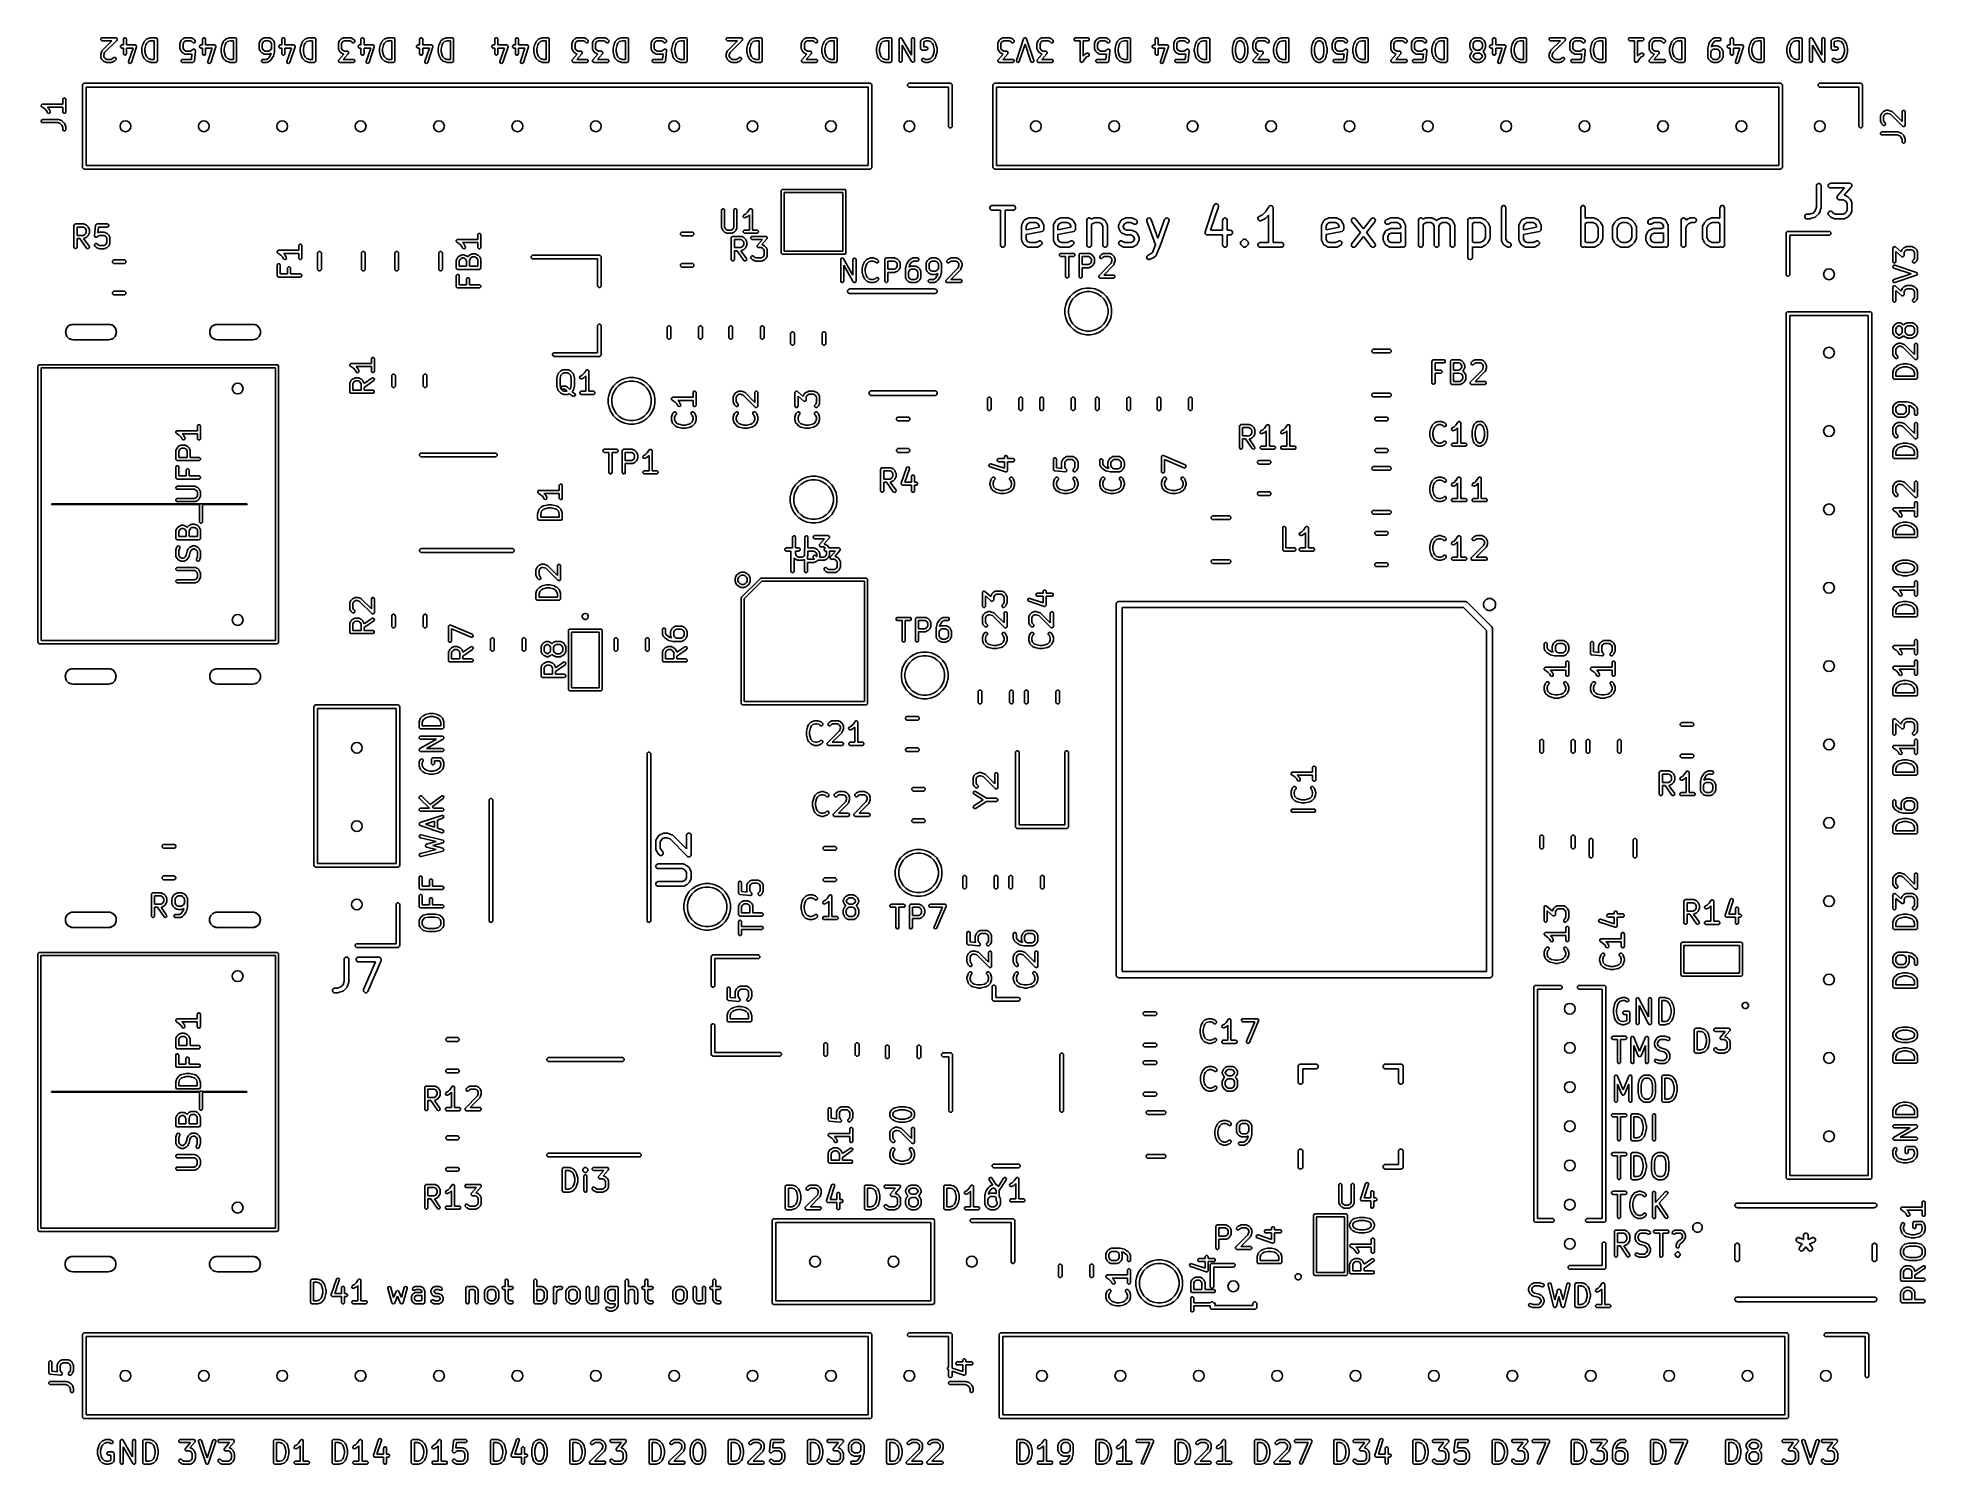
# Model space of a CAD drawing. Extents: x 2.09 to 4.49, y -4.78 to -2.96.
import ezdxf

# ---------------------------------------------------------------- set-up
doc = ezdxf.new("R2010")
doc.units = 0
doc.header["$MEASUREMENT"] = 0
doc.layers.add('BLACK', color=7, linetype='CONTINUOUS')

msp = doc.modelspace()

# ---------------------------------------------------------------- linework, layer by layer
at = {"layer": 'BLACK', "linetype": 'CONTINUOUS'}
for p, q in [((2.1655, -2.9591), (2.1666, -2.9581)), ((2.1655, -2.9606), (2.1655, -2.9591)), ((2.1666, -2.9617), (2.1655, -2.9606)), ((2.1666, -2.9581), (2.1674, -2.9579)), ((2.1674, -2.9579), (2.1844, -2.9579)), ((2.1858, -2.9613), (2.1704, -2.9767)), ((2.1844, -2.9579), (2.1852, -2.9581)), ((2.1852, -2.9581), (2.1862, -2.9591)), ((2.1862, -2.9606), (2.1858, -2.9613)), ((2.1862, -2.9591), (2.1862, -2.9606)), ((2.1943, -2.9599), (2.1944, -2.9591)), ((2.1943, -2.9671), (2.1943, -2.9599)), ((2.1944, -2.9591), (2.1955, -2.9581)), ((2.1955, -2.9581), (2.197, -2.9581)), ((2.197, -2.9581), (2.198, -2.9591)), ((2.198, -2.9591), (2.1982, -2.9599)), ((2.1982, -2.9599), (2.1982, -2.9671)), ((2.2211, -2.9624), (2.2237, -2.9598)), ((2.2237, -2.9598), (2.2238, -2.9598)), ((2.2238, -2.9597), (2.2241, -2.9596)), ((2.2238, -2.9598), (2.2238, -2.9597)), ((2.2241, -2.9596), (2.2243, -2.9594)), ((2.2243, -2.9594), (2.2244, -2.9594)), ((2.2244, -2.9594), (2.2245, -2.9593)), ((2.2245, -2.9593), (2.2284, -2.958)), ((2.2284, -2.958), (2.2287, -2.958)), ((2.2287, -2.958), (2.229, -2.9579)), ((2.229, -2.9579), (2.2356, -2.9579)), ((2.2356, -2.9579), (2.2364, -2.9581)), ((2.2364, -2.9581), (2.2374, -2.9591)), ((2.2374, -2.9591), (2.2376, -2.9599)), ((2.2376, -2.9599), (2.2376, -2.9875)), ((2.268, -2.9616), (2.2682, -2.9614)), ((2.2682, -2.9614), (2.2683, -2.9611)), ((2.2683, -2.9611), (2.2696, -2.9598)), ((2.2696, -2.9598), (2.2699, -2.9596)), ((2.2699, -2.9596), (2.2702, -2.9594)), ((2.2702, -2.9594), (2.2728, -2.9581)), ((2.2728, -2.9581), (2.2729, -2.9581)), ((2.2729, -2.9581), (2.2732, -2.958)), ((2.2729, -2.9581), (2.2729, -2.9581)), ((2.2732, -2.958), (2.2735, -2.9579)), ((2.2735, -2.9579), (2.2736, -2.9579)), ((2.2736, -2.9579), (2.2737, -2.9579)), ((2.2737, -2.9579), (2.2802, -2.9579)), ((2.2802, -2.9579), (2.2803, -2.9579)), ((2.2803, -2.9579), (2.2804, -2.9579)), ((2.2804, -2.9579), (2.2807, -2.958)), ((2.2807, -2.958), (2.281, -2.9581)), ((2.281, -2.9581), (2.281, -2.9581)), ((2.281, -2.9581), (2.2811, -2.9581)), ((2.2811, -2.9581), (2.2837, -2.9594)), ((2.2837, -2.9594), (2.284, -2.9596)), ((2.284, -2.9596), (2.2842, -2.9598)), ((2.2842, -2.9598), (2.2855, -2.9611)), ((2.2855, -2.9611), (2.286, -2.9618)), ((2.2953, -2.9599), (2.2955, -2.9591)), ((2.2953, -2.9671), (2.2953, -2.9599)), ((2.2955, -2.9591), (2.2965, -2.9581)), ((2.2965, -2.9581), (2.298, -2.9581)), ((2.298, -2.9581), (2.2991, -2.9591)), ((2.2991, -2.9591), (2.2992, -2.9599)), ((2.2992, -2.9599), (2.2992, -2.9671)), ((2.3221, -2.9624), (2.3248, -2.9598)), ((2.3248, -2.9598), (2.3249, -2.9597)), ((2.3248, -2.9598), (2.3248, -2.9598)), ((2.3249, -2.9597), (2.3251, -2.9596)), ((2.3251, -2.9596), (2.3254, -2.9594)), ((2.3254, -2.9594), (2.3255, -2.9593)), ((2.3254, -2.9594), (2.3254, -2.9594)), ((2.3255, -2.9593), (2.3295, -2.958)), ((2.3295, -2.958), (2.3298, -2.958)), ((2.3298, -2.958), (2.3301, -2.9579)), ((2.3301, -2.9579), (2.3366, -2.9579)), ((2.3366, -2.9579), (2.3374, -2.9581)), ((2.3374, -2.9581), (2.3385, -2.9591)), ((2.3385, -2.9591), (2.3386, -2.9599)), ((2.3386, -2.9599), (2.3386, -2.9875)), ((2.369, -2.9616), (2.3692, -2.9614)), ((2.3692, -2.9614), (2.3694, -2.9611)), ((2.3694, -2.9611), (2.3707, -2.9598)), ((2.3707, -2.9598), (2.371, -2.9596)), ((2.371, -2.9596), (2.3712, -2.9594)), ((2.3712, -2.9594), (2.3738, -2.9581)), ((2.3738, -2.9581), (2.3739, -2.9581)), ((2.3739, -2.9581), (2.374, -2.9581)), ((2.374, -2.9581), (2.3743, -2.958)), ((2.3743, -2.958), (2.3746, -2.9579)), ((2.3746, -2.9579), (2.3746, -2.9579)), ((2.3746, -2.9579), (2.3747, -2.9579)), ((2.3747, -2.9579), (2.38, -2.9579)), ((2.38, -2.9579), (2.3801, -2.9579)), ((2.3801, -2.9579), (2.3801, -2.9579)), ((2.3801, -2.9579), (2.3804, -2.958)), ((2.3804, -2.958), (2.3807, -2.9581)), ((2.3807, -2.9581), (2.3807, -2.9581)), ((2.3807, -2.9581), (2.3808, -2.9581)), ((2.3808, -2.9581), (2.3835, -2.9594)), ((2.3835, -2.9594), (2.3837, -2.9596)), ((2.3837, -2.9596), (2.384, -2.9598)), ((2.384, -2.9598), (2.3853, -2.9611)), ((2.3853, -2.9611), (2.3855, -2.9614)), ((2.3855, -2.9614), (2.3857, -2.9616)), ((2.3964, -2.9599), (2.3965, -2.9591)), ((2.3964, -2.9671), (2.3964, -2.9599)), ((2.3965, -2.9591), (2.3976, -2.9581)), ((2.3976, -2.9581), (2.3991, -2.9581)), ((2.3991, -2.9581), (2.4001, -2.9591)), ((2.4001, -2.9591), (2.4003, -2.9599)), ((2.4003, -2.9599), (2.4003, -2.9671)), ((2.4232, -2.9624), (2.4258, -2.9598)), ((2.4258, -2.9598), (2.4259, -2.9598)), ((2.4259, -2.9597), (2.4262, -2.9596)), ((2.4259, -2.9598), (2.4259, -2.9597)), ((2.4262, -2.9596), (2.4264, -2.9594)), ((2.4264, -2.9594), (2.4265, -2.9594)), ((2.4265, -2.9594), (2.4266, -2.9593)), ((2.4266, -2.9593), (2.4305, -2.958)), ((2.4305, -2.958), (2.4308, -2.958)), ((2.4308, -2.958), (2.4311, -2.9579)), ((2.4311, -2.9579), (2.4377, -2.9579)), ((2.4377, -2.9579), (2.4385, -2.9581)), ((2.4385, -2.9581), (2.4395, -2.9591)), ((2.4395, -2.9591), (2.4397, -2.9599)), ((2.4397, -2.9599), (2.4397, -2.9875)), ((2.4701, -2.9616), (2.4703, -2.9614)), ((2.4703, -2.9614), (2.4704, -2.9611)), ((2.4704, -2.9611), (2.4717, -2.9598)), ((2.4717, -2.9598), (2.472, -2.9596)), ((2.472, -2.9596), (2.4723, -2.9594)), ((2.4723, -2.9594), (2.4749, -2.9581)), ((2.4749, -2.9581), (2.475, -2.9581)), ((2.475, -2.9581), (2.4753, -2.958)), ((2.475, -2.9581), (2.475, -2.9581)), ((2.4753, -2.958), (2.4756, -2.9579)), ((2.4756, -2.9579), (2.4757, -2.9579)), ((2.4757, -2.9579), (2.4758, -2.9579)), ((2.4758, -2.9579), (2.4836, -2.9579)), ((2.4836, -2.9579), (2.4837, -2.9579)), ((2.4837, -2.9579), (2.4838, -2.9579)), ((2.4838, -2.9579), (2.4841, -2.958)), ((2.4841, -2.958), (2.4844, -2.9581)), ((2.4844, -2.9581), (2.4844, -2.9581)), ((2.4844, -2.9581), (2.4845, -2.9581)), ((2.4845, -2.9581), (2.4871, -2.9594)), ((2.4871, -2.9594), (2.4874, -2.9596)), ((2.4874, -2.9596), (2.4876, -2.9598)), ((2.4876, -2.9598), (2.489, -2.9611)), ((2.489, -2.9611), (2.4894, -2.9618)), ((2.4974, -2.9599), (2.4976, -2.9591)), ((2.4974, -2.9671), (2.4974, -2.9599)), ((2.4976, -2.9591), (2.4986, -2.9581)), ((2.4986, -2.9581), (2.5001, -2.9581)), ((2.5001, -2.9581), (2.5012, -2.9591)), ((2.5012, -2.9591), (2.5013, -2.9599)), ((2.5013, -2.9599), (2.5013, -2.9671)), ((2.5242, -2.9624), (2.5269, -2.9598)), ((2.5269, -2.9598), (2.527, -2.9597)), ((2.5269, -2.9598), (2.5269, -2.9598)), ((2.527, -2.9597), (2.5272, -2.9596)), ((2.5272, -2.9596), (2.5275, -2.9594)), ((2.5275, -2.9594), (2.5276, -2.9593)), ((2.5275, -2.9594), (2.5275, -2.9594)), ((2.5276, -2.9593), (2.5316, -2.958)), ((2.5316, -2.958), (2.5319, -2.958)), ((2.5319, -2.958), (2.5322, -2.9579)), ((2.5322, -2.9579), (2.5387, -2.9579)), ((2.5387, -2.9579), (2.5395, -2.9581)), ((2.5395, -2.9581), (2.5406, -2.9591)), ((2.5406, -2.9591), (2.5407, -2.9599)), ((2.5407, -2.9599), (2.5407, -2.9875)), ((2.5722, -2.9599), (2.5724, -2.9591)), ((2.5722, -2.9671), (2.5722, -2.9599)), ((2.5724, -2.9591), (2.5734, -2.9581)), ((2.5734, -2.9581), (2.5749, -2.9581)), ((2.5749, -2.9581), (2.576, -2.9591)), ((2.576, -2.9591), (2.5762, -2.9599)), ((2.5762, -2.9599), (2.5762, -2.9671)), ((2.599, -2.9624), (2.6017, -2.9598)), ((2.6017, -2.9598), (2.6018, -2.9597)), ((2.6017, -2.9598), (2.6017, -2.9598)), ((2.6018, -2.9597), (2.602, -2.9596)), ((2.602, -2.9596), (2.6023, -2.9594)), ((2.6023, -2.9594), (2.6024, -2.9593)), ((2.6023, -2.9594), (2.6023, -2.9594)), ((2.6024, -2.9593), (2.6064, -2.958)), ((2.6064, -2.958), (2.6067, -2.958)), ((2.6067, -2.958), (2.607, -2.9579)), ((2.607, -2.9579), (2.6136, -2.9579)), ((2.6136, -2.9579), (2.6143, -2.9581)), ((2.6143, -2.9581), (2.6154, -2.9591)), ((2.6154, -2.9591), (2.6155, -2.9599)), ((2.6155, -2.9599), (2.6155, -2.9875)), ((2.668, -2.9599), (2.6682, -2.9591)), ((2.668, -2.9671), (2.668, -2.9599)), ((2.6682, -2.9591), (2.6692, -2.9581)), ((2.6692, -2.9581), (2.6707, -2.9581)), ((2.6707, -2.9581), (2.6718, -2.9591)), ((2.6718, -2.9591), (2.672, -2.9599)), ((2.672, -2.9599), (2.672, -2.9671)), ((2.6943, -2.9599), (2.6944, -2.9591)), ((2.6943, -2.9671), (2.6943, -2.9599)), ((2.6944, -2.9591), (2.6955, -2.9581)), ((2.6955, -2.9581), (2.697, -2.9581)), ((2.697, -2.9581), (2.698, -2.9591)), ((2.698, -2.9591), (2.6982, -2.9599)), ((2.6982, -2.9599), (2.6982, -2.9671)), ((2.7211, -2.9624), (2.7237, -2.9598)), ((2.7237, -2.9598), (2.7238, -2.9598)), ((2.7238, -2.9597), (2.7241, -2.9596)), ((2.7238, -2.9598), (2.7238, -2.9597)), ((2.7241, -2.9596), (2.7243, -2.9594)), ((2.7243, -2.9594), (2.7244, -2.9594)), ((2.7244, -2.9594), (2.7245, -2.9593)), ((2.7245, -2.9593), (2.7284, -2.958)), ((2.7284, -2.958), (2.7287, -2.958)), ((2.7287, -2.958), (2.729, -2.9579)), ((2.729, -2.9579), (2.7356, -2.9579)), ((2.7356, -2.9579), (2.7364, -2.9581)), ((2.7364, -2.9581), (2.7374, -2.9591)), ((2.7374, -2.9591), (2.7376, -2.9599)), ((2.7376, -2.9599), (2.7376, -2.9875)), ((2.768, -2.9616), (2.7682, -2.9614)), ((2.7682, -2.9614), (2.7683, -2.9611)), ((2.7683, -2.9611), (2.7696, -2.9598)), ((2.7696, -2.9598), (2.7699, -2.9596)), ((2.7699, -2.9596), (2.7702, -2.9594)), ((2.7702, -2.9594), (2.7728, -2.9581)), ((2.7728, -2.9581), (2.7729, -2.9581)), ((2.7729, -2.9581), (2.7732, -2.958)), ((2.7729, -2.9581), (2.7729, -2.9581)), ((2.7732, -2.958), (2.7735, -2.9579)), ((2.7735, -2.9579), (2.7736, -2.9579)), ((2.7736, -2.9579), (2.7737, -2.9579)), ((2.7737, -2.9579), (2.7815, -2.9579)), ((2.7815, -2.9579), (2.7816, -2.9579)), ((2.7816, -2.9579), (2.7817, -2.9579)), ((2.7817, -2.9579), (2.782, -2.958)), ((2.782, -2.958), (2.7823, -2.9581)), ((2.7823, -2.9581), (2.7823, -2.9581)), ((2.7823, -2.9581), (2.7824, -2.9581)), ((2.7824, -2.9581), (2.785, -2.9594)), ((2.785, -2.9594), (2.7853, -2.9596)), ((2.7853, -2.9596), (2.7855, -2.9598)), ((2.7855, -2.9598), (2.7869, -2.9611)), ((2.7869, -2.9611), (2.7873, -2.9618)), ((2.7942, -2.9616), (2.7944, -2.9614)), ((2.7944, -2.9614), (2.7946, -2.9611)), ((2.7946, -2.9611), (2.7959, -2.9598)), ((2.7959, -2.9598), (2.7961, -2.9596)), ((2.7961, -2.9596), (2.7964, -2.9594)), ((2.7964, -2.9594), (2.799, -2.9581)), ((2.799, -2.9581), (2.7991, -2.9581)), ((2.7991, -2.9581), (2.7992, -2.9581)), ((2.7992, -2.9581), (2.7995, -2.958)), ((2.7995, -2.958), (2.7998, -2.9579)), ((2.7998, -2.9579), (2.7998, -2.9579)), ((2.7998, -2.9579), (2.7999, -2.9579)), ((2.7999, -2.9579), (2.8078, -2.9579)), ((2.8078, -2.9579), (2.8079, -2.9579)), ((2.8079, -2.9579), (2.8079, -2.9579)), ((2.8079, -2.9579), (2.8082, -2.958)), ((2.8082, -2.958), (2.8085, -2.9581)), ((2.8085, -2.9581), (2.8086, -2.9581)), ((2.8086, -2.9581), (2.8087, -2.9581)), ((2.8087, -2.9581), (2.8113, -2.9594)), ((2.8113, -2.9594), (2.8115, -2.9596)), ((2.8115, -2.9596), (2.8118, -2.9598)), ((2.8118, -2.9598), (2.8131, -2.9611)), ((2.8131, -2.9611), (2.8135, -2.9618)), ((2.8221, -2.9624), (2.8248, -2.9598)), ((2.8248, -2.9598), (2.8249, -2.9597)), ((2.8248, -2.9598), (2.8248, -2.9598)), ((2.8249, -2.9597), (2.8251, -2.9596)), ((2.8251, -2.9596), (2.8254, -2.9594)), ((2.8254, -2.9594), (2.8255, -2.9593)), ((2.8254, -2.9594), (2.8254, -2.9594)), ((2.8255, -2.9593), (2.8295, -2.958)), ((2.8295, -2.958), (2.8298, -2.958)), ((2.8298, -2.958), (2.8301, -2.9579)), ((2.8301, -2.9579), (2.8366, -2.9579)), ((2.8366, -2.9579), (2.8374, -2.9581)), ((2.8374, -2.9581), (2.8385, -2.9591)), ((2.8385, -2.9591), (2.8386, -2.9599)), ((2.8386, -2.9599), (2.8386, -2.9875)), ((2.869, -2.9616), (2.8692, -2.9614)), ((2.8692, -2.9614), (2.8694, -2.9611)), ((2.8694, -2.9611), (2.8707, -2.9598)), ((2.8707, -2.9598), (2.871, -2.9596)), ((2.871, -2.9596), (2.8712, -2.9594)), ((2.8712, -2.9594), (2.8738, -2.9581)), ((2.8738, -2.9581), (2.8739, -2.9581)), ((2.8739, -2.9581), (2.874, -2.9581)), ((2.874, -2.9581), (2.8743, -2.958)), ((2.8743, -2.958), (2.8746, -2.9579)), ((2.8746, -2.9579), (2.8746, -2.9579)), ((2.8746, -2.9579), (2.8747, -2.9579)), ((2.8747, -2.9579), (2.8813, -2.9579)), ((2.8813, -2.9579), (2.8814, -2.9579)), ((2.8814, -2.9579), (2.8814, -2.9579)), ((2.8814, -2.9579), (2.8817, -2.958)), ((2.8817, -2.958), (2.882, -2.9581)), ((2.882, -2.9581), (2.8821, -2.9581)), ((2.8821, -2.9581), (2.8821, -2.9581)), ((2.8821, -2.9581), (2.8848, -2.9594)), ((2.8848, -2.9594), (2.885, -2.9596)), ((2.885, -2.9596), (2.8853, -2.9598)), ((2.8853, -2.9598), (2.8866, -2.9611)), ((2.8866, -2.9611), (2.887, -2.9618)), ((2.8969, -2.9624), (2.8996, -2.9598)), ((2.8996, -2.9598), (2.8997, -2.9597)), ((2.8996, -2.9598), (2.8996, -2.9598)), ((2.8997, -2.9597), (2.8999, -2.9596)), ((2.8999, -2.9596), (2.9002, -2.9594)), ((2.9002, -2.9594), (2.9003, -2.9593)), ((2.9002, -2.9594), (2.9002, -2.9594)), ((2.9003, -2.9593), (2.9043, -2.958)), ((2.9043, -2.958), (2.9046, -2.958)), ((2.9046, -2.958), (2.9049, -2.9579)), ((2.9049, -2.9579), (2.9115, -2.9579)), ((2.9115, -2.9579), (2.9122, -2.9581)), ((2.9122, -2.9581), (2.9133, -2.9591)), ((2.9133, -2.9591), (2.9134, -2.9599)), ((2.9134, -2.9599), (2.9134, -2.9875)), ((2.9634, -2.9591), (2.9645, -2.9581)), ((2.9634, -2.9606), (2.9634, -2.9591)), ((2.9645, -2.9617), (2.9634, -2.9606)), ((2.9645, -2.9581), (2.9653, -2.9579)), ((2.9653, -2.9579), (2.9823, -2.9579)), ((2.9837, -2.9613), (2.9683, -2.9767)), ((2.9823, -2.9579), (2.9831, -2.9581)), ((2.9831, -2.9581), (2.9841, -2.9591)), ((2.9841, -2.9606), (2.9837, -2.9613)), ((2.9841, -2.9591), (2.9841, -2.9606)), ((2.9927, -2.9624), (2.9954, -2.9598)), ((2.9954, -2.9598), (2.9955, -2.9597)), ((2.9954, -2.9598), (2.9954, -2.9598)), ((2.9955, -2.9597), (2.9957, -2.9596)), ((2.9957, -2.9596), (2.996, -2.9594)), ((2.996, -2.9594), (2.9961, -2.9593)), ((2.996, -2.9594), (2.996, -2.9594)), ((2.9961, -2.9593), (3.0001, -2.958)), ((3.0001, -2.958), (3.0004, -2.958)), ((3.0004, -2.958), (3.0007, -2.9579)), ((3.0007, -2.9579), (3.0073, -2.9579)), ((3.0073, -2.9579), (3.008, -2.9581)), ((3.008, -2.9581), (3.0091, -2.9591)), ((3.0091, -2.9591), (3.0092, -2.9599)), ((3.0092, -2.9599), (3.0092, -2.9875)), ((3.0606, -2.9616), (3.0608, -2.9614)), ((3.0608, -2.9614), (3.061, -2.9611)), ((3.061, -2.9611), (3.0623, -2.9598)), ((3.0623, -2.9598), (3.0626, -2.9596)), ((3.0626, -2.9596), (3.0628, -2.9594)), ((3.0628, -2.9594), (3.0654, -2.9581)), ((3.0654, -2.9581), (3.0655, -2.9581)), ((3.0655, -2.9581), (3.0656, -2.9581)), ((3.0656, -2.9581), (3.0659, -2.958)), ((3.0659, -2.958), (3.0662, -2.9579)), ((3.0662, -2.9579), (3.0662, -2.9579)), ((3.0662, -2.9579), (3.0663, -2.9579)), ((3.0663, -2.9579), (3.0742, -2.9579)), ((3.0742, -2.9579), (3.0743, -2.9579)), ((3.0743, -2.9579), (3.0743, -2.9579)), ((3.0743, -2.9579), (3.0746, -2.958)), ((3.0746, -2.958), (3.0749, -2.9581)), ((3.0749, -2.9581), (3.075, -2.9581)), ((3.075, -2.9581), (3.0751, -2.9581)), ((3.0751, -2.9581), (3.0777, -2.9594)), ((3.0777, -2.9594), (3.0779, -2.9596)), ((3.0779, -2.9596), (3.0782, -2.9598)), ((3.0782, -2.9598), (3.0795, -2.9611)), ((3.0795, -2.9611), (3.0799, -2.9618)), ((3.0885, -2.9624), (3.0912, -2.9598)), ((3.0912, -2.9598), (3.0913, -2.9597)), ((3.0912, -2.9598), (3.0912, -2.9598)), ((3.0913, -2.9597), (3.0915, -2.9596)), ((3.0915, -2.9596), (3.0918, -2.9594)), ((3.0918, -2.9594), (3.0919, -2.9593)), ((3.0918, -2.9594), (3.0918, -2.9594)), ((3.0919, -2.9593), (3.0959, -2.958)), ((3.0959, -2.958), (3.0962, -2.958)), ((3.0962, -2.958), (3.0965, -2.9579)), ((3.0965, -2.9579), (3.1031, -2.9579)), ((3.1031, -2.9579), (3.1038, -2.9581)), ((3.1038, -2.9581), (3.1049, -2.9591)), ((3.1049, -2.9591), (3.105, -2.9599)), ((3.105, -2.9599), (3.105, -2.9875)), ((3.1581, -2.9624), (3.1607, -2.9598)), ((3.1607, -2.9598), (3.1608, -2.9598)), ((3.1608, -2.9597), (3.1611, -2.9596)), ((3.1608, -2.9598), (3.1608, -2.9597)), ((3.1611, -2.9596), (3.1614, -2.9594)), ((3.1614, -2.9594), (3.1615, -2.9593)), ((3.1614, -2.9594), (3.1614, -2.9594)), ((3.1615, -2.9593), (3.1654, -2.958)), ((3.1654, -2.958), (3.1657, -2.958)), ((3.1657, -2.958), (3.166, -2.9579)), ((3.166, -2.9579), (3.1726, -2.9579)), ((3.1726, -2.9579), (3.1734, -2.9581)), ((3.1734, -2.9581), (3.1744, -2.9591)), ((3.1744, -2.9591), (3.1746, -2.9599)), ((3.1746, -2.9599), (3.1746, -2.9875)), ((3.1838, -2.9599), (3.1839, -2.9591)), ((3.1838, -2.9875), (3.1838, -2.9599)), ((3.1839, -2.9591), (3.1841, -2.959)), ((3.1841, -2.959), (3.1842, -2.9587)), ((3.1842, -2.9587), (3.1846, -2.9584)), ((3.1846, -2.9584), (3.185, -2.9581)), ((3.185, -2.9581), (3.1852, -2.9581)), ((3.1852, -2.9581), (3.1855, -2.9579)), ((3.1855, -2.9579), (3.186, -2.9581)), ((3.186, -2.9581), (3.1865, -2.9581)), ((3.1865, -2.9581), (3.1867, -2.9583)), ((3.1867, -2.9583), (3.1869, -2.9583)), ((3.1869, -2.9583), (3.1874, -2.9589)), ((3.1874, -2.9589), (3.1995, -2.98)), ((3.1995, -2.9599), (3.1997, -2.9591)), ((3.1995, -2.98), (3.1995, -2.9599)), ((3.1997, -2.9591), (3.2007, -2.9581)), ((3.2007, -2.9581), (3.2022, -2.9581)), ((3.2022, -2.9581), (3.2033, -2.9591)), ((3.2033, -2.9591), (3.2034, -2.9599)), ((3.2034, -2.9599), (3.2034, -2.9875)), ((3.2115, -2.9618), (3.2119, -2.9611)), ((3.2119, -2.9611), (3.2132, -2.9598)), ((3.2132, -2.9598), (3.2133, -2.9598)), ((3.2133, -2.9597), (3.2136, -2.9596)), ((3.2133, -2.9598), (3.2133, -2.9597)), ((3.2136, -2.9596), (3.2138, -2.9594)), ((3.2138, -2.9594), (3.2139, -2.9594)), ((3.2139, -2.9594), (3.214, -2.9593)), ((3.214, -2.9593), (3.2179, -2.958)), ((3.2179, -2.958), (3.2182, -2.958)), ((3.2182, -2.958), (3.2185, -2.9579)), ((3.2185, -2.9579), (3.2212, -2.9579)), ((3.2212, -2.9579), (3.2215, -2.958)), ((3.2215, -2.958), (3.2218, -2.958)), ((3.2218, -2.958), (3.2257, -2.9593)), ((3.2257, -2.9593), (3.2258, -2.9594)), ((3.2258, -2.9594), (3.2259, -2.9594)), ((3.2259, -2.9594), (3.2261, -2.9596)), ((3.2261, -2.9596), (3.2264, -2.9597)), ((3.2264, -2.9597), (3.2264, -2.9598)), ((3.2264, -2.9598), (3.2265, -2.9598)), ((3.2265, -2.9598), (3.2291, -2.9624)), ((3.3113, -2.9616), (3.3115, -2.9614)), ((3.3115, -2.9614), (3.3116, -2.9611)), ((3.3116, -2.9611), (3.3129, -2.9598)), ((3.3129, -2.9598), (3.3132, -2.9596)), ((3.3132, -2.9596), (3.3135, -2.9594)), ((3.3135, -2.9594), (3.3161, -2.9581)), ((3.3161, -2.9581), (3.3162, -2.9581)), ((3.3162, -2.9581), (3.3165, -2.958)), ((3.3162, -2.9581), (3.3162, -2.9581)), ((3.3165, -2.958), (3.3168, -2.9579)), ((3.3168, -2.9579), (3.3169, -2.9579)), ((3.3169, -2.9579), (3.317, -2.9579)), ((3.317, -2.9579), (3.3248, -2.9579)), ((3.3248, -2.9579), (3.3249, -2.9579)), ((3.3249, -2.9579), (3.325, -2.9579)), ((3.325, -2.9579), (3.3253, -2.958)), ((3.3253, -2.958), (3.3256, -2.9581)), ((3.3256, -2.9581), (3.3256, -2.9581)), ((3.3256, -2.9581), (3.3257, -2.9581)), ((3.3257, -2.9581), (3.3283, -2.9594)), ((3.3283, -2.9594), (3.3286, -2.9596)), ((3.3286, -2.9596), (3.3289, -2.9598)), ((3.3289, -2.9598), (3.3302, -2.9611)), ((3.3302, -2.9611), (3.3306, -2.9618)), ((3.3335, -2.9868), (3.3427, -2.9593)), ((3.3427, -2.9593), (3.343, -2.9586)), ((3.343, -2.9586), (3.3432, -2.9585)), ((3.3432, -2.9584), (3.3438, -2.9582)), ((3.3432, -2.9585), (3.3432, -2.9584)), ((3.3438, -2.9582), (3.3444, -2.9579)), ((3.3444, -2.9579), (3.3445, -2.958)), ((3.3445, -2.958), (3.3447, -2.9579)), ((3.3447, -2.9579), (3.3452, -2.9582)), ((3.3452, -2.9582), (3.3458, -2.9584)), ((3.3458, -2.9584), (3.3459, -2.9585)), ((3.3459, -2.9585), (3.346, -2.9586)), ((3.346, -2.9586), (3.3464, -2.9593)), ((3.3464, -2.9593), (3.3556, -2.9868)), ((3.3611, -2.9616), (3.3613, -2.9614)), ((3.3613, -2.9614), (3.3615, -2.9611)), ((3.3615, -2.9611), (3.3628, -2.9598)), ((3.3628, -2.9598), (3.3631, -2.9596)), ((3.3631, -2.9596), (3.3633, -2.9594)), ((3.3633, -2.9594), (3.366, -2.9581)), ((3.366, -2.9581), (3.366, -2.9581)), ((3.366, -2.9581), (3.3661, -2.9581)), ((3.3661, -2.9581), (3.3664, -2.958)), ((3.3664, -2.958), (3.3667, -2.9579)), ((3.3667, -2.9579), (3.3667, -2.9579)), ((3.3667, -2.9579), (3.3668, -2.9579)), ((3.3668, -2.9579), (3.3747, -2.9579)), ((3.3747, -2.9579), (3.3748, -2.9579)), ((3.3748, -2.9579), (3.3748, -2.9579)), ((3.3748, -2.9579), (3.3752, -2.958)), ((3.3752, -2.958), (3.3755, -2.9581)), ((3.3755, -2.9581), (3.3755, -2.9581)), ((3.3755, -2.9581), (3.3756, -2.9581)), ((3.3756, -2.9581), (3.3782, -2.9594)), ((3.3782, -2.9594), (3.3785, -2.9596)), ((3.3785, -2.9596), (3.3787, -2.9598)), ((3.3787, -2.9598), (3.38, -2.9611)), ((3.38, -2.9611), (3.3805, -2.9618)), ((3.407, -2.9591), (3.4081, -2.9581)), ((3.407, -2.9606), (3.407, -2.9591)), ((3.4081, -2.9617), (3.407, -2.9606)), ((3.4081, -2.9581), (3.4088, -2.9579)), ((3.4088, -2.9579), (3.4246, -2.9579)), ((3.4246, -2.9579), (3.4253, -2.9581)), ((3.4253, -2.9581), (3.4264, -2.9591)), ((3.4264, -2.9606), (3.4253, -2.9617)), ((3.4264, -2.9591), (3.4264, -2.9606)), ((3.4346, -2.9616), (3.4348, -2.9614)), ((3.4348, -2.9614), (3.435, -2.9611)), ((3.435, -2.9611), (3.4363, -2.9598)), ((3.4363, -2.9598), (3.4366, -2.9596)), ((3.4366, -2.9596), (3.4368, -2.9594)), ((3.4368, -2.9594), (3.4394, -2.9581)), ((3.4394, -2.9581), (3.4395, -2.9581)), ((3.4395, -2.9581), (3.4396, -2.9581)), ((3.4396, -2.9581), (3.4399, -2.958)), ((3.4399, -2.958), (3.4402, -2.9579)), ((3.4402, -2.9579), (3.4402, -2.9579)), ((3.4402, -2.9579), (3.4403, -2.9579)), ((3.4403, -2.9579), (3.4469, -2.9579)), ((3.4469, -2.9579), (3.447, -2.9579)), ((3.447, -2.9579), (3.447, -2.9579)), ((3.447, -2.9579), (3.4473, -2.958)), ((3.4473, -2.958), (3.4476, -2.9581)), ((3.4476, -2.9581), (3.4477, -2.9581)), ((3.4477, -2.9581), (3.4478, -2.9581)), ((3.4478, -2.9581), (3.4504, -2.9594)), ((3.4504, -2.9594), (3.4506, -2.9596)), ((3.4506, -2.9596), (3.4509, -2.9598)), ((3.4509, -2.9598), (3.4522, -2.9611)), ((3.4522, -2.9611), (3.4526, -2.9618)), ((3.4626, -2.9624), (3.4652, -2.9598)), ((3.4652, -2.9598), (3.4653, -2.9598)), ((3.4653, -2.9597), (3.4656, -2.9596)), ((3.4653, -2.9598), (3.4653, -2.9597)), ((3.4656, -2.9596), (3.4658, -2.9594)), ((3.4658, -2.9594), (3.4659, -2.9594)), ((3.4659, -2.9593), (3.4699, -2.958)), ((3.4659, -2.9594), (3.4659, -2.9593)), ((3.4699, -2.958), (3.4702, -2.958)), ((3.4702, -2.958), (3.4705, -2.9579)), ((3.4705, -2.9579), (3.4771, -2.9579)), ((3.4771, -2.9579), (3.4778, -2.9581)), ((3.4778, -2.9581), (3.4789, -2.9591)), ((3.4789, -2.9591), (3.479, -2.9599)), ((3.479, -2.9599), (3.479, -2.9875)), ((3.5105, -2.9599), (3.5107, -2.9591)), ((3.5105, -2.9671), (3.5105, -2.9599)), ((3.5107, -2.9591), (3.5117, -2.9581)), ((3.5117, -2.9581), (3.5133, -2.9581)), ((3.5133, -2.9581), (3.5143, -2.9591)), ((3.5143, -2.9591), (3.5145, -2.9599)), ((3.5145, -2.9599), (3.5145, -2.9671)), ((3.5357, -2.9616), (3.5359, -2.9614)), ((3.5359, -2.9614), (3.536, -2.9611)), ((3.536, -2.9611), (3.5374, -2.9598)), ((3.5374, -2.9598), (3.5376, -2.9596)), ((3.5376, -2.9596), (3.5379, -2.9594)), ((3.5379, -2.9594), (3.5405, -2.9581)), ((3.5405, -2.9581), (3.5406, -2.9581)), ((3.5406, -2.9581), (3.5409, -2.958)), ((3.5406, -2.9581), (3.5406, -2.9581)), ((3.5409, -2.958), (3.5412, -2.9579)), ((3.5412, -2.9579), (3.5413, -2.9579)), ((3.5413, -2.9579), (3.5414, -2.9579)), ((3.5414, -2.9579), (3.5479, -2.9579)), ((3.5479, -2.9579), (3.548, -2.9579)), ((3.548, -2.9579), (3.5481, -2.9579)), ((3.5481, -2.9579), (3.5484, -2.958)), ((3.5484, -2.958), (3.5487, -2.9581)), ((3.5487, -2.9581), (3.5487, -2.9581)), ((3.5487, -2.9581), (3.5488, -2.9581)), ((3.5488, -2.9581), (3.5514, -2.9594)), ((3.5514, -2.9594), (3.5517, -2.9596)), ((3.5517, -2.9596), (3.552, -2.9598)), ((3.552, -2.9598), (3.5533, -2.9611)), ((3.5533, -2.9611), (3.5537, -2.9618)), ((3.5636, -2.9624), (3.5662, -2.9598)), ((3.5662, -2.9598), (3.5663, -2.9598)), ((3.5663, -2.9597), (3.5666, -2.9596)), ((3.5663, -2.9598), (3.5663, -2.9597)), ((3.5666, -2.9596), (3.5669, -2.9594)), ((3.5669, -2.9594), (3.567, -2.9593)), ((3.5669, -2.9594), (3.5669, -2.9594)), ((3.567, -2.9593), (3.5709, -2.958)), ((3.5709, -2.958), (3.5712, -2.958)), ((3.5712, -2.958), (3.5716, -2.9579)), ((3.5716, -2.9579), (3.5781, -2.9579)), ((3.5781, -2.9579), (3.5789, -2.9581)), ((3.5789, -2.9581), (3.5799, -2.9591)), ((3.5799, -2.9591), (3.5801, -2.9599)), ((3.5801, -2.9599), (3.5801, -2.9875)), ((3.6118, -2.9616), (3.612, -2.9614)), ((3.612, -2.9614), (3.6122, -2.9611)), ((3.6122, -2.9611), (3.6135, -2.9598)), ((3.6135, -2.9598), (3.6137, -2.9596)), ((3.6137, -2.9596), (3.614, -2.9594)), ((3.614, -2.9594), (3.6166, -2.9581)), ((3.6166, -2.9581), (3.6167, -2.9581)), ((3.6167, -2.9581), (3.617, -2.958)), ((3.6167, -2.9581), (3.6167, -2.9581)), ((3.617, -2.958), (3.6173, -2.9579)), ((3.6173, -2.9579), (3.6174, -2.9579)), ((3.6174, -2.9579), (3.6175, -2.9579)), ((3.6175, -2.9579), (3.6201, -2.9579)), ((3.6201, -2.9579), (3.6202, -2.9579)), ((3.6202, -2.9579), (3.6203, -2.9579)), ((3.6203, -2.9579), (3.6206, -2.958)), ((3.6206, -2.958), (3.6209, -2.9581)), ((3.6209, -2.9581), (3.6209, -2.9581)), ((3.6209, -2.9581), (3.621, -2.9581)), ((3.621, -2.9581), (3.6236, -2.9594)), ((3.6236, -2.9594), (3.6239, -2.9596)), ((3.6239, -2.9596), (3.6241, -2.9598)), ((3.6241, -2.9598), (3.6254, -2.9611)), ((3.6254, -2.9611), (3.6256, -2.9614)), ((3.6256, -2.9614), (3.6258, -2.9616)), ((3.6367, -2.9616), (3.6369, -2.9614)), ((3.6369, -2.9614), (3.6371, -2.9611)), ((3.6371, -2.9611), (3.6384, -2.9598)), ((3.6384, -2.9598), (3.6387, -2.9596)), ((3.6387, -2.9596), (3.6389, -2.9594)), ((3.6389, -2.9594), (3.6415, -2.9581)), ((3.6415, -2.9581), (3.6416, -2.9581)), ((3.6416, -2.9581), (3.6417, -2.9581)), ((3.6417, -2.9581), (3.642, -2.958)), ((3.642, -2.958), (3.6423, -2.9579)), ((3.6423, -2.9579), (3.6423, -2.9579)), ((3.6423, -2.9579), (3.6424, -2.9579)), ((3.6424, -2.9579), (3.6503, -2.9579)), ((3.6503, -2.9579), (3.6504, -2.9579)), ((3.6504, -2.9579), (3.6504, -2.9579)), ((3.6504, -2.9579), (3.6507, -2.958)), ((3.6507, -2.958), (3.6511, -2.9581)), ((3.6511, -2.9581), (3.6511, -2.9581)), ((3.6511, -2.9581), (3.6512, -2.9581)), ((3.6512, -2.9581), (3.6538, -2.9594)), ((3.6538, -2.9594), (3.6541, -2.9596)), ((3.6541, -2.9596), (3.6543, -2.9598)), ((3.6543, -2.9598), (3.6556, -2.9611)), ((3.6556, -2.9611), (3.6561, -2.9618)), ((3.6647, -2.9624), (3.6673, -2.9598)), ((3.6673, -2.9598), (3.6674, -2.9598)), ((3.6674, -2.9597), (3.6677, -2.9596)), ((3.6674, -2.9598), (3.6674, -2.9597)), ((3.6677, -2.9596), (3.6679, -2.9594)), ((3.6679, -2.9594), (3.668, -2.9594)), ((3.668, -2.9593), (3.672, -2.958)), ((3.668, -2.9594), (3.668, -2.9593)), ((3.672, -2.958), (3.6723, -2.958)), ((3.6723, -2.958), (3.6726, -2.9579)), ((3.6726, -2.9579), (3.6792, -2.9579)), ((3.6792, -2.9579), (3.6799, -2.9581)), ((3.6799, -2.9581), (3.681, -2.9591)), ((3.681, -2.9591), (3.6811, -2.9599)), ((3.6811, -2.9599), (3.6811, -2.9875)), ((3.7128, -2.9616), (3.713, -2.9614)), ((3.713, -2.9614), (3.7132, -2.9611)), ((3.7132, -2.9611), (3.7145, -2.9598)), ((3.7145, -2.9598), (3.7148, -2.9596)), ((3.7148, -2.9596), (3.715, -2.9594)), ((3.715, -2.9594), (3.7177, -2.9581)), ((3.7177, -2.9581), (3.7178, -2.9581)), ((3.7178, -2.9581), (3.7181, -2.958)), ((3.7178, -2.9581), (3.7178, -2.9581)), ((3.7181, -2.958), (3.7184, -2.9579)), ((3.7184, -2.9579), (3.7184, -2.9579)), ((3.7184, -2.9579), (3.7185, -2.9579)), ((3.7185, -2.9579), (3.7212, -2.9579)), ((3.7212, -2.9579), (3.7213, -2.9579)), ((3.7213, -2.9579), (3.7213, -2.9579)), ((3.7213, -2.9579), (3.7216, -2.958)), ((3.7216, -2.958), (3.7219, -2.9581)), ((3.7219, -2.9581), (3.7219, -2.9581)), ((3.7219, -2.9581), (3.722, -2.9581)), ((3.722, -2.9581), (3.7247, -2.9594)), ((3.7247, -2.9594), (3.7249, -2.9596)), ((3.7249, -2.9596), (3.7252, -2.9598)), ((3.7252, -2.9598), (3.7265, -2.9611)), ((3.7265, -2.9611), (3.7267, -2.9614)), ((3.7267, -2.9614), (3.7269, -2.9616)), ((3.7378, -2.9616), (3.738, -2.9614)), ((3.738, -2.9614), (3.7381, -2.9611)), ((3.7381, -2.9611), (3.7395, -2.9598)), ((3.7395, -2.9598), (3.7397, -2.9596)), ((3.7397, -2.9596), (3.74, -2.9594)), ((3.74, -2.9594), (3.7426, -2.9581)), ((3.7426, -2.9581), (3.7427, -2.9581)), ((3.7427, -2.9581), (3.743, -2.958)), ((3.7427, -2.9581), (3.7427, -2.9581)), ((3.743, -2.958), (3.7433, -2.9579)), ((3.7433, -2.9579), (3.7434, -2.9579)), ((3.7434, -2.9579), (3.7435, -2.9579)), ((3.7435, -2.9579), (3.75, -2.9579)), ((3.75, -2.9579), (3.7501, -2.9579)), ((3.7501, -2.9579), (3.7502, -2.9579)), ((3.7502, -2.9579), (3.7505, -2.958)), ((3.7505, -2.958), (3.7508, -2.9581)), ((3.7508, -2.9581), (3.7508, -2.9581)), ((3.7508, -2.9581), (3.7509, -2.9581)), ((3.7509, -2.9581), (3.7535, -2.9594)), ((3.7535, -2.9594), (3.7538, -2.9596)), ((3.7538, -2.9596), (3.7541, -2.9598)), ((3.7541, -2.9598), (3.7554, -2.9611)), ((3.7554, -2.9611), (3.7558, -2.9618)), ((3.7657, -2.9624), (3.7683, -2.9598)), ((3.7683, -2.9598), (3.7684, -2.9598)), ((3.7684, -2.9597), (3.7687, -2.9596)), ((3.7684, -2.9598), (3.7684, -2.9597)), ((3.7687, -2.9596), (3.769, -2.9594)), ((3.769, -2.9594), (3.7691, -2.9593)), ((3.769, -2.9594), (3.769, -2.9594)), ((3.7691, -2.9593), (3.773, -2.958)), ((3.773, -2.958), (3.7733, -2.958)), ((3.7733, -2.958), (3.7737, -2.9579)), ((3.7737, -2.9579), (3.7802, -2.9579)), ((3.7802, -2.9579), (3.781, -2.9581)), ((3.781, -2.9581), (3.782, -2.9591)), ((3.782, -2.9591), (3.7822, -2.9599)), ((3.7822, -2.9599), (3.7822, -2.9875)), ((3.8126, -2.9616), (3.8128, -2.9614)), ((3.8128, -2.9614), (3.8129, -2.9611)), ((3.8129, -2.9611), (3.8143, -2.9598)), ((3.8143, -2.9598), (3.8145, -2.9596)), ((3.8145, -2.9596), (3.8148, -2.9594)), ((3.8148, -2.9594), (3.8174, -2.9581)), ((3.8174, -2.9581), (3.8175, -2.9581)), ((3.8175, -2.9581), (3.8178, -2.958)), ((3.8175, -2.9581), (3.8175, -2.9581)), ((3.8178, -2.958), (3.8181, -2.9579)), ((3.8181, -2.9579), (3.8182, -2.9579)), ((3.8182, -2.9579), (3.8183, -2.9579)), ((3.8183, -2.9579), (3.8261, -2.9579)), ((3.8261, -2.9579), (3.8262, -2.9579)), ((3.8262, -2.9579), (3.8263, -2.9579)), ((3.8263, -2.9579), (3.8266, -2.958)), ((3.8266, -2.958), (3.8269, -2.9581)), ((3.8269, -2.9581), (3.8269, -2.9581)), ((3.8269, -2.9581), (3.827, -2.9581)), ((3.827, -2.9581), (3.8297, -2.9594)), ((3.8297, -2.9594), (3.8299, -2.9596)), ((3.8299, -2.9596), (3.8302, -2.9598)), ((3.8302, -2.9598), (3.8315, -2.9611)), ((3.8315, -2.9611), (3.8319, -2.9618)), ((3.8388, -2.9616), (3.839, -2.9614)), ((3.839, -2.9614), (3.8392, -2.9611)), ((3.8392, -2.9611), (3.8405, -2.9598)), ((3.8405, -2.9598), (3.8408, -2.9596)), ((3.8408, -2.9596), (3.841, -2.9594)), ((3.841, -2.9594), (3.8436, -2.9581)), ((3.8436, -2.9581), (3.8437, -2.9581)), ((3.8437, -2.9581), (3.8438, -2.9581)), ((3.8438, -2.9581), (3.8441, -2.958)), ((3.8441, -2.958), (3.8444, -2.9579)), ((3.8444, -2.9579), (3.8444, -2.9579)), ((3.8444, -2.9579), (3.8445, -2.9579)), ((3.8445, -2.9579), (3.8511, -2.9579)), ((3.8511, -2.9579), (3.8512, -2.9579)), ((3.8512, -2.9579), (3.8512, -2.9579)), ((3.8512, -2.9579), (3.8515, -2.958)), ((3.8515, -2.958), (3.8518, -2.9581)), ((3.8518, -2.9581), (3.8519, -2.9581)), ((3.8519, -2.9581), (3.852, -2.9581)), ((3.852, -2.9581), (3.8546, -2.9594)), ((3.8546, -2.9594), (3.8548, -2.9596)), ((3.8548, -2.9596), (3.8551, -2.9598)), ((3.8551, -2.9598), (3.8564, -2.9611)), ((3.8564, -2.9611), (3.8568, -2.9618)), ((3.8668, -2.9624), (3.8694, -2.9598)), ((3.8694, -2.9598), (3.8695, -2.9598)), ((3.8695, -2.9597), (3.8698, -2.9596)), ((3.8695, -2.9598), (3.8695, -2.9597)), ((3.8698, -2.9596), (3.87, -2.9594)), ((3.87, -2.9594), (3.8701, -2.9594)), ((3.8701, -2.9593), (3.8741, -2.958)), ((3.8701, -2.9594), (3.8701, -2.9593)), ((3.8741, -2.958), (3.8744, -2.958)), ((3.8744, -2.958), (3.8747, -2.9579)), ((3.8747, -2.9579), (3.8813, -2.9579)), ((3.8813, -2.9579), (3.882, -2.9581)), ((3.882, -2.9581), (3.8831, -2.9591)), ((3.8831, -2.9591), (3.8832, -2.9599)), ((3.8832, -2.9599), (3.8832, -2.9875)), ((3.9136, -2.9616), (3.9138, -2.9614)), ((3.9138, -2.9614), (3.914, -2.9611)), ((3.914, -2.9611), (3.9153, -2.9598)), ((3.9153, -2.9598), (3.9156, -2.9596)), ((3.9156, -2.9596), (3.9158, -2.9594)), ((3.9158, -2.9594), (3.9184, -2.9581)), ((3.9184, -2.9581), (3.9185, -2.9581)), ((3.9185, -2.9581), (3.9186, -2.9581)), ((3.9186, -2.9581), (3.9189, -2.958)), ((3.9189, -2.958), (3.9192, -2.9579)), ((3.9192, -2.9579), (3.9192, -2.9579)), ((3.9192, -2.9579), (3.9193, -2.9579)), ((3.9193, -2.9579), (3.9246, -2.9579)), ((3.9246, -2.9579), (3.9247, -2.9579)), ((3.9247, -2.9579), (3.9247, -2.9579)), ((3.9247, -2.9579), (3.925, -2.958)), ((3.925, -2.958), (3.9253, -2.9581)), ((3.9253, -2.9581), (3.9254, -2.9581)), ((3.9254, -2.9581), (3.9255, -2.9581)), ((3.9255, -2.9581), (3.9281, -2.9594)), ((3.9281, -2.9594), (3.9283, -2.9596)), ((3.9283, -2.9596), (3.9286, -2.9598)), ((3.9286, -2.9598), (3.9299, -2.9611)), ((3.9299, -2.9611), (3.9301, -2.9614)), ((3.9301, -2.9614), (3.9303, -2.9616)), ((3.941, -2.9599), (3.9411, -2.9591)), ((3.941, -2.9671), (3.941, -2.9599)), ((3.9411, -2.9591), (3.9422, -2.9581)), ((3.9422, -2.9581), (3.9437, -2.9581)), ((3.9437, -2.9581), (3.9448, -2.9591)), ((3.9448, -2.9591), (3.9449, -2.9599)), ((3.9449, -2.9599), (3.9449, -2.9671)), ((3.9678, -2.9624), (3.9704, -2.9598)), ((3.9704, -2.9598), (3.9705, -2.9598)), ((3.9705, -2.9597), (3.9708, -2.9596)), ((3.9705, -2.9598), (3.9705, -2.9597)), ((3.9708, -2.9596), (3.9711, -2.9594)), ((3.9711, -2.9594), (3.9712, -2.9593)), ((3.9711, -2.9594), (3.9711, -2.9594)), ((3.9712, -2.9593), (3.9751, -2.958)), ((3.9751, -2.958), (3.9754, -2.958)), ((3.9754, -2.958), (3.9758, -2.9579)), ((3.9758, -2.9579), (3.9823, -2.9579)), ((3.9823, -2.9579), (3.9831, -2.9581)), ((3.9831, -2.9581), (3.9841, -2.9591)), ((3.9841, -2.9591), (3.9843, -2.9599)), ((3.9843, -2.9599), (3.9843, -2.9875)), ((4.0133, -2.9591), (4.0144, -2.9581)), ((4.0133, -2.9606), (4.0133, -2.9591)), ((4.0144, -2.9617), (4.0133, -2.9606)), ((4.0144, -2.9581), (4.0151, -2.9579)), ((4.0151, -2.9579), (4.0322, -2.9579)), ((4.0336, -2.9613), (4.0182, -2.9767)), ((4.0322, -2.9579), (4.0329, -2.9581)), ((4.0329, -2.9581), (4.034, -2.9591)), ((4.034, -2.9606), (4.0336, -2.9613)), ((4.034, -2.9591), (4.034, -2.9606)), ((4.0409, -2.9616), (4.0411, -2.9614)), ((4.0411, -2.9614), (4.0413, -2.9611)), ((4.0413, -2.9611), (4.0426, -2.9598)), ((4.0426, -2.9598), (4.0429, -2.9596)), ((4.0429, -2.9596), (4.0431, -2.9594)), ((4.0431, -2.9594), (4.0457, -2.9581)), ((4.0457, -2.9581), (4.0458, -2.9581)), ((4.0458, -2.9581), (4.0459, -2.9581)), ((4.0459, -2.9581), (4.0462, -2.958)), ((4.0462, -2.958), (4.0465, -2.9579)), ((4.0465, -2.9579), (4.0465, -2.9579)), ((4.0465, -2.9579), (4.0466, -2.9579)), ((4.0466, -2.9579), (4.0532, -2.9579)), ((4.0532, -2.9579), (4.0533, -2.9579)), ((4.0533, -2.9579), (4.0533, -2.9579)), ((4.0533, -2.9579), (4.0536, -2.958)), ((4.0536, -2.958), (4.0539, -2.9581)), ((4.0539, -2.9581), (4.054, -2.9581)), ((4.054, -2.9581), (4.0541, -2.9581)), ((4.0541, -2.9581), (4.0567, -2.9594)), ((4.0567, -2.9594), (4.0569, -2.9596)), ((4.0569, -2.9596), (4.0572, -2.9598)), ((4.0572, -2.9598), (4.0585, -2.9611)), ((4.0585, -2.9611), (4.0589, -2.9618)), ((4.0689, -2.9624), (4.0715, -2.9598)), ((4.0715, -2.9598), (4.0716, -2.9598)), ((4.0716, -2.9597), (4.0719, -2.9596)), ((4.0716, -2.9598), (4.0716, -2.9597)), ((4.0719, -2.9596), (4.0721, -2.9594)), ((4.0721, -2.9594), (4.0722, -2.9594)), ((4.0722, -2.9593), (4.0762, -2.958)), ((4.0722, -2.9594), (4.0722, -2.9593)), ((4.0762, -2.958), (4.0765, -2.958)), ((4.0765, -2.958), (4.0768, -2.9579)), ((4.0768, -2.9579), (4.0834, -2.9579)), ((4.0834, -2.9579), (4.0841, -2.9581)), ((4.0841, -2.9581), (4.0852, -2.9591)), ((4.0852, -2.9591), (4.0853, -2.9599)), ((4.0853, -2.9599), (4.0853, -2.9875)), ((4.1144, -2.9591), (4.1154, -2.9581)), ((4.1144, -2.9606), (4.1144, -2.9591)), ((4.1154, -2.9617), (4.1144, -2.9606)), ((4.1154, -2.9581), (4.1162, -2.9579)), ((4.1162, -2.9579), (4.1319, -2.9579)), ((4.1319, -2.9579), (4.1327, -2.9581)), ((4.1327, -2.9581), (4.1337, -2.9591)), ((4.1337, -2.9606), (4.1327, -2.9617)), ((4.1337, -2.9591), (4.1337, -2.9606)), ((4.142, -2.9616), (4.1422, -2.9614)), ((4.1422, -2.9614), (4.1423, -2.9611)), ((4.1423, -2.9611), (4.1437, -2.9598)), ((4.1437, -2.9598), (4.1439, -2.9596)), ((4.1439, -2.9596), (4.1442, -2.9594)), ((4.1442, -2.9594), (4.1468, -2.9581)), ((4.1468, -2.9581), (4.1469, -2.9581)), ((4.1469, -2.9581), (4.1472, -2.958)), ((4.1469, -2.9581), (4.1469, -2.9581)), ((4.1472, -2.958), (4.1475, -2.9579)), ((4.1475, -2.9579), (4.1476, -2.9579)), ((4.1476, -2.9579), (4.1477, -2.9579)), ((4.1477, -2.9579), (4.1555, -2.9579)), ((4.1555, -2.9579), (4.1556, -2.9579)), ((4.1556, -2.9579), (4.1557, -2.9579)), ((4.1557, -2.9579), (4.156, -2.958)), ((4.156, -2.958), (4.1563, -2.9581)), ((4.1563, -2.9581), (4.1563, -2.9581)), ((4.1563, -2.9581), (4.1564, -2.9581)), ((4.1564, -2.9581), (4.1591, -2.9594)), ((4.1591, -2.9594), (4.1593, -2.9596)), ((4.1593, -2.9596), (4.1596, -2.9598)), ((4.1596, -2.9598), (4.1609, -2.9611)), ((4.1609, -2.9611), (4.1613, -2.9618)), ((4.1699, -2.9624), (4.1725, -2.9598)), ((4.1725, -2.9598), (4.1726, -2.9598)), ((4.1726, -2.9597), (4.1729, -2.9596)), ((4.1726, -2.9598), (4.1726, -2.9597)), ((4.1729, -2.9596), (4.1732, -2.9594)), ((4.1732, -2.9594), (4.1733, -2.9593)), ((4.1732, -2.9594), (4.1732, -2.9594)), ((4.1733, -2.9593), (4.1772, -2.958)), ((4.1772, -2.958), (4.1775, -2.958)), ((4.1775, -2.958), (4.1779, -2.9579)), ((4.1779, -2.9579), (4.1844, -2.9579)), ((4.1844, -2.9579), (4.1852, -2.9581)), ((4.1852, -2.9581), (4.1862, -2.9591)), ((4.1862, -2.9591), (4.1864, -2.9599)), ((4.1864, -2.9599), (4.1864, -2.9875)), ((4.2169, -2.9654), (4.2195, -2.9614)), ((4.2195, -2.9614), (4.2197, -2.9613)), ((4.2197, -2.9613), (4.2198, -2.9611)), ((4.2198, -2.9611), (4.2211, -2.9598)), ((4.2211, -2.9598), (4.2213, -2.9596)), ((4.2213, -2.9596), (4.2216, -2.9594)), ((4.2216, -2.9594), (4.2242, -2.9581)), ((4.2242, -2.9581), (4.2243, -2.9581)), ((4.2243, -2.9581), (4.2247, -2.958)), ((4.2243, -2.9581), (4.2243, -2.9581)), ((4.2247, -2.958), (4.225, -2.9579)), ((4.225, -2.9579), (4.225, -2.9579)), ((4.225, -2.9579), (4.2251, -2.9579)), ((4.2251, -2.9579), (4.2303, -2.9579)), ((4.2303, -2.9579), (4.2311, -2.9581)), ((4.2311, -2.9581), (4.2322, -2.9591)), ((4.2322, -2.9606), (4.2311, -2.9617)), ((4.2322, -2.9591), (4.2322, -2.9606)), ((4.2441, -2.9599), (4.2443, -2.9591)), ((4.2441, -2.9671), (4.2441, -2.9599)), ((4.2443, -2.9591), (4.2453, -2.9581)), ((4.2453, -2.9581), (4.2469, -2.9581)), ((4.2469, -2.9581), (4.2479, -2.9591)), ((4.2479, -2.9591), (4.2481, -2.9599)), ((4.2481, -2.9599), (4.2481, -2.9671)), ((4.271, -2.9624), (4.2736, -2.9598)), ((4.2736, -2.9598), (4.2737, -2.9598)), ((4.2737, -2.9597), (4.274, -2.9596)), ((4.2737, -2.9598), (4.2737, -2.9597)), ((4.274, -2.9596), (4.2742, -2.9594)), ((4.2742, -2.9594), (4.2743, -2.9594)), ((4.2743, -2.9593), (4.2783, -2.958)), ((4.2743, -2.9594), (4.2743, -2.9593)), ((4.2783, -2.958), (4.2786, -2.958)), ((4.2786, -2.958), (4.2789, -2.9579)), ((4.2789, -2.9579), (4.2855, -2.9579)), ((4.2855, -2.9579), (4.2862, -2.9581)), ((4.2862, -2.9581), (4.2873, -2.9591)), ((4.2873, -2.9591), (4.2874, -2.9599)), ((4.2874, -2.9599), (4.2874, -2.9875)), ((4.3195, -2.9624), (4.3221, -2.9598)), ((4.3221, -2.9598), (4.3222, -2.9598)), ((4.3222, -2.9597), (4.3225, -2.9596)), ((4.3222, -2.9598), (4.3222, -2.9597)), ((4.3225, -2.9596), (4.3228, -2.9594)), ((4.3228, -2.9594), (4.3229, -2.9593)), ((4.3228, -2.9594), (4.3228, -2.9594)), ((4.3229, -2.9593), (4.3268, -2.958)), ((4.3268, -2.958), (4.3272, -2.958)), ((4.3272, -2.958), (4.3275, -2.9579)), ((4.3275, -2.9579), (4.334, -2.9579)), ((4.334, -2.9579), (4.3348, -2.9581)), ((4.3348, -2.9581), (4.3358, -2.9591)), ((4.3358, -2.9591), (4.336, -2.9599)), ((4.336, -2.9599), (4.336, -2.9875)), ((4.3452, -2.9599), (4.3453, -2.9591)), ((4.3452, -2.9875), (4.3452, -2.9599)), ((4.3453, -2.9591), (4.3455, -2.959)), ((4.3455, -2.959), (4.3456, -2.9587)), ((4.3456, -2.9587), (4.346, -2.9584)), ((4.346, -2.9584), (4.3464, -2.9581)), ((4.3464, -2.9581), (4.3467, -2.9581)), ((4.3467, -2.9581), (4.3469, -2.9579)), ((4.3469, -2.9579), (4.3474, -2.9581)), ((4.3474, -2.9581), (4.3479, -2.9581)), ((4.3479, -2.9581), (4.3481, -2.9583)), ((4.3481, -2.9583), (4.3484, -2.9583)), ((4.3484, -2.9583), (4.3489, -2.9589)), ((4.3489, -2.9589), (4.3609, -2.98)), ((4.3609, -2.9599), (4.3611, -2.9591)), ((4.3609, -2.98), (4.3609, -2.9599)), ((4.3611, -2.9591), (4.3621, -2.9581)), ((4.3621, -2.9581), (4.3636, -2.9581)), ((4.3636, -2.9581), (4.3647, -2.9591)), ((4.3647, -2.9591), (4.3649, -2.9599)), ((4.3649, -2.9599), (4.3649, -2.9875)), ((4.3729, -2.9618), (4.3733, -2.9611)), ((4.3733, -2.9611), (4.3746, -2.9598)), ((4.3746, -2.9598), (4.3747, -2.9598)), ((4.3747, -2.9597), (4.375, -2.9596)), ((4.3747, -2.9598), (4.3747, -2.9597)), ((4.375, -2.9596), (4.3753, -2.9594)), ((4.3753, -2.9594), (4.3754, -2.9593)), ((4.3753, -2.9594), (4.3753, -2.9594)), ((4.3754, -2.9593), (4.3793, -2.958)), ((4.3793, -2.958), (4.3796, -2.958)), ((4.3796, -2.958), (4.38, -2.9579)), ((4.38, -2.9579), (4.3826, -2.9579)), ((4.3826, -2.9579), (4.3829, -2.958)), ((4.3829, -2.958), (4.3832, -2.958)), ((4.3832, -2.958), (4.3871, -2.9593)), ((4.3871, -2.9593), (4.3872, -2.9594)), ((4.3872, -2.9594), (4.3873, -2.9594)), ((4.3873, -2.9594), (4.3875, -2.9596)), ((4.3875, -2.9596), (4.3878, -2.9597)), ((4.3878, -2.9597), (4.3878, -2.9598)), ((4.3878, -2.9598), (4.3879, -2.9598)), ((4.3879, -2.9598), (4.3905, -2.9624)), ((2.1654, -2.9796), (2.1655, -2.9793)), ((2.1654, -2.9822), (2.1654, -2.9796)), ((2.1654, -2.9823), (2.1654, -2.9822)), ((2.1655, -2.9826), (2.1654, -2.9823)), ((2.1654, -2.9823), (2.1654, -2.9823)), ((2.1655, -2.979), (2.1668, -2.975)), ((2.1655, -2.9793), (2.1655, -2.979)), ((2.1655, -2.983), (2.1655, -2.9826)), ((2.1656, -2.983), (2.1655, -2.983)), ((2.1656, -2.9831), (2.1656, -2.983)), ((2.1669, -2.9857), (2.1656, -2.9831)), ((2.1674, -2.9619), (2.1666, -2.9617)), ((2.1668, -2.975), (2.1669, -2.9749)), ((2.1669, -2.9749), (2.167, -2.9746)), ((2.1669, -2.9749), (2.1669, -2.9749)), ((2.167, -2.9746), (2.1672, -2.9744)), ((2.1672, -2.9744), (2.1672, -2.9743)), ((2.1672, -2.9743), (2.1673, -2.9743)), ((2.1673, -2.9743), (2.1797, -2.9619)), ((2.1797, -2.9619), (2.1674, -2.9619)), ((2.1704, -2.9767), (2.1693, -2.9799)), ((2.1693, -2.9799), (2.1693, -2.9817)), ((2.1693, -2.9817), (2.1703, -2.9837)), ((2.1703, -2.9837), (2.1711, -2.9845)), ((2.1711, -2.9845), (2.1731, -2.9855)), ((2.1731, -2.9855), (2.1787, -2.9855)), ((2.1787, -2.9855), (2.1806, -2.9845)), ((2.1806, -2.9845), (2.1817, -2.9834)), ((2.1817, -2.9834), (2.1824, -2.983)), ((2.1824, -2.983), (2.1839, -2.983)), ((2.1839, -2.983), (2.1849, -2.9841)), ((2.1849, -2.9856), (2.1845, -2.9862)), ((2.1849, -2.9841), (2.1849, -2.9856)), ((2.1905, -2.9683), (2.1915, -2.9673)), ((2.1905, -2.9698), (2.1905, -2.9683)), ((2.1915, -2.9709), (2.1905, -2.9698)), ((2.1915, -2.9673), (2.1923, -2.9671)), ((2.1923, -2.9711), (2.1915, -2.9709)), ((2.1923, -2.9671), (2.1943, -2.9671)), ((2.1943, -2.9711), (2.1923, -2.9711)), ((2.1943, -2.9783), (2.1943, -2.9711)), ((2.1944, -2.979), (2.1943, -2.9783)), ((2.1955, -2.9801), (2.1944, -2.979)), ((2.197, -2.9801), (2.1955, -2.9801)), ((2.198, -2.979), (2.197, -2.9801)), ((2.1982, -2.9783), (2.198, -2.979)), ((2.1982, -2.9671), (2.2094, -2.9671)), ((2.2066, -2.9711), (2.1982, -2.9711)), ((2.1982, -2.9711), (2.1982, -2.9783)), ((2.2009, -2.9881), (2.2066, -2.9711)), ((2.2112, -2.9697), (2.2047, -2.9894)), ((2.2094, -2.9671), (2.2101, -2.9673)), ((2.2101, -2.9673), (2.2103, -2.9675)), ((2.2103, -2.9675), (2.2106, -2.9676)), ((2.2106, -2.9676), (2.2108, -2.968)), ((2.2108, -2.968), (2.2112, -2.9683)), ((2.2112, -2.9683), (2.2112, -2.9687)), ((2.2112, -2.9687), (2.2113, -2.9689)), ((2.2113, -2.9689), (2.2112, -2.9697)), ((2.2179, -2.9712), (2.2193, -2.966)), ((2.2179, -2.9715), (2.2179, -2.9712)), ((2.2179, -2.9717), (2.2179, -2.9715)), ((2.2179, -2.9756), (2.2179, -2.9717)), ((2.2179, -2.9759), (2.2179, -2.9756)), ((2.2179, -2.9761), (2.2179, -2.9759)), ((2.2193, -2.9814), (2.2179, -2.9761)), ((2.2193, -2.9658), (2.2194, -2.9656)), ((2.2193, -2.966), (2.2193, -2.9658)), ((2.2193, -2.9816), (2.2193, -2.9814)), ((2.2194, -2.9818), (2.2193, -2.9816)), ((2.2194, -2.9656), (2.2207, -2.963)), ((2.2207, -2.9844), (2.2194, -2.9818)), ((2.2207, -2.963), (2.2209, -2.9627)), ((2.2209, -2.9846), (2.2207, -2.9844)), ((2.2209, -2.9627), (2.2211, -2.9624)), ((2.2211, -2.9849), (2.2209, -2.9846)), ((2.2237, -2.9875), (2.2211, -2.9849)), ((2.223, -2.9671), (2.2218, -2.9719)), ((2.2218, -2.9719), (2.2218, -2.9754)), ((2.2218, -2.9754), (2.223, -2.9802)), ((2.2241, -2.965), (2.223, -2.9671)), ((2.223, -2.9802), (2.2241, -2.9824)), ((2.2262, -2.9629), (2.2241, -2.965)), ((2.2241, -2.9824), (2.2262, -2.9844)), ((2.2294, -2.9619), (2.2262, -2.9629)), ((2.2262, -2.9844), (2.2294, -2.9855)), ((2.2336, -2.9619), (2.2294, -2.9619)), ((2.2294, -2.9855), (2.2336, -2.9855)), ((2.2336, -2.9855), (2.2336, -2.9619)), ((2.2664, -2.965), (2.2665, -2.9647)), ((2.2664, -2.9651), (2.2665, -2.965)), ((2.2665, -2.965), (2.2664, -2.965)), ((2.2664, -2.9717), (2.2664, -2.9651)), ((2.2665, -2.9718), (2.2664, -2.9717)), ((2.2665, -2.9722), (2.2664, -2.9718)), ((2.2664, -2.9718), (2.2665, -2.9718)), ((2.2665, -2.9647), (2.2666, -2.9644)), ((2.2666, -2.9725), (2.2665, -2.9722)), ((2.2666, -2.9643), (2.268, -2.9616)), ((2.2666, -2.9644), (2.2666, -2.9643)), ((2.2666, -2.9644), (2.2666, -2.9644)), ((2.2666, -2.9726), (2.2666, -2.9725)), ((2.2666, -2.9725), (2.2666, -2.9725)), ((2.268, -2.9752), (2.2666, -2.9726)), ((2.2679, -2.9867), (2.269, -2.9856)), ((2.2682, -2.9755), (2.268, -2.9752)), ((2.2683, -2.9757), (2.2682, -2.9755)), ((2.2696, -2.977), (2.2683, -2.9757)), ((2.269, -2.9856), (2.2697, -2.9855)), ((2.2699, -2.9772), (2.2696, -2.977)), ((2.2697, -2.9855), (2.2811, -2.9855)), ((2.2702, -2.9774), (2.2699, -2.9772)), ((2.2728, -2.9787), (2.2702, -2.9774)), ((2.2713, -2.9637), (2.2704, -2.9656)), ((2.2704, -2.9656), (2.2704, -2.9712)), ((2.2704, -2.9712), (2.2713, -2.9732)), ((2.2722, -2.9628), (2.2713, -2.9637)), ((2.2713, -2.9732), (2.2722, -2.974)), ((2.2741, -2.9619), (2.2722, -2.9628)), ((2.2722, -2.974), (2.2741, -2.975)), ((2.2729, -2.9787), (2.2728, -2.9787)), ((2.2729, -2.9788), (2.2729, -2.9787)), ((2.2732, -2.9788), (2.2729, -2.9788)), ((2.2735, -2.9789), (2.2732, -2.9788)), ((2.2736, -2.9789), (2.2735, -2.9789)), ((2.2737, -2.9789), (2.2736, -2.9789)), ((2.2802, -2.9789), (2.2737, -2.9789)), ((2.2798, -2.9619), (2.2741, -2.9619)), ((2.2741, -2.975), (2.2798, -2.975)), ((2.2817, -2.9628), (2.2798, -2.9619)), ((2.2798, -2.975), (2.2817, -2.974)), ((2.2803, -2.9789), (2.2802, -2.9789)), ((2.2804, -2.9789), (2.2803, -2.9789)), ((2.2807, -2.9788), (2.2804, -2.9789)), ((2.281, -2.9788), (2.2807, -2.9788)), ((2.2811, -2.9787), (2.281, -2.9787)), ((2.281, -2.9787), (2.281, -2.9788)), ((2.2811, -2.9855), (2.2818, -2.9784)), ((2.2818, -2.9784), (2.2811, -2.9787)), ((2.2828, -2.9639), (2.2817, -2.9628)), ((2.2817, -2.974), (2.2828, -2.9729)), ((2.2834, -2.9643), (2.2828, -2.9639)), ((2.2828, -2.9729), (2.2834, -2.9725)), ((2.2849, -2.9643), (2.2834, -2.9643)), ((2.2834, -2.9725), (2.2835, -2.9725)), ((2.2835, -2.9725), (2.2836, -2.9724)), ((2.2836, -2.9724), (2.2842, -2.9725)), ((2.2842, -2.9725), (2.2849, -2.9725)), ((2.2861, -2.9745), (2.2848, -2.9877)), ((2.286, -2.9633), (2.2849, -2.9643)), ((2.2849, -2.9725), (2.285, -2.9726)), ((2.285, -2.9726), (2.2851, -2.9726)), ((2.2851, -2.9726), (2.2855, -2.9731)), ((2.2855, -2.9731), (2.286, -2.9736)), ((2.286, -2.9618), (2.286, -2.9633)), ((2.286, -2.9736), (2.286, -2.9737)), ((2.286, -2.9737), (2.286, -2.9738)), ((2.286, -2.9738), (2.2861, -2.9745)), ((2.2915, -2.9683), (2.2926, -2.9673)), ((2.2915, -2.9698), (2.2915, -2.9683)), ((2.2926, -2.9709), (2.2915, -2.9698)), ((2.2926, -2.9673), (2.2933, -2.9671)), ((2.2933, -2.9711), (2.2926, -2.9709)), ((2.2933, -2.9671), (2.2953, -2.9671)), ((2.2953, -2.9711), (2.2933, -2.9711)), ((2.2953, -2.9783), (2.2953, -2.9711)), ((2.2955, -2.979), (2.2953, -2.9783)), ((2.2965, -2.9801), (2.2955, -2.979)), ((2.298, -2.9801), (2.2965, -2.9801)), ((2.2991, -2.979), (2.298, -2.9801)), ((2.2992, -2.9783), (2.2991, -2.979)), ((2.2992, -2.9671), (2.3104, -2.9671)), ((2.3077, -2.9711), (2.2992, -2.9711)), ((2.2992, -2.9711), (2.2992, -2.9783)), ((2.302, -2.9881), (2.3077, -2.9711)), ((2.3123, -2.9697), (2.3057, -2.9894)), ((2.3104, -2.9671), (2.3112, -2.9673)), ((2.3112, -2.9673), (2.3114, -2.9675)), ((2.3114, -2.9675), (2.3117, -2.9676)), ((2.3117, -2.9676), (2.3119, -2.968)), ((2.3119, -2.968), (2.3122, -2.9683)), ((2.3122, -2.9683), (2.3122, -2.9687)), ((2.3122, -2.9687), (2.3124, -2.9689)), ((2.3124, -2.9689), (2.3123, -2.9697)), ((2.3189, -2.9717), (2.319, -2.9715)), ((2.3189, -2.9756), (2.3189, -2.9717)), ((2.319, -2.9759), (2.3189, -2.9756)), ((2.319, -2.9712), (2.3203, -2.966)), ((2.319, -2.9715), (2.319, -2.9712)), ((2.319, -2.9761), (2.319, -2.9759)), ((2.3203, -2.9814), (2.319, -2.9761)), ((2.3203, -2.966), (2.3204, -2.9658)), ((2.3204, -2.9816), (2.3203, -2.9814)), ((2.3204, -2.9658), (2.3205, -2.9656)), ((2.3205, -2.9818), (2.3204, -2.9816)), ((2.3205, -2.9656), (2.3218, -2.963)), ((2.3218, -2.9844), (2.3205, -2.9818)), ((2.3218, -2.963), (2.322, -2.9627)), ((2.322, -2.9846), (2.3218, -2.9844)), ((2.322, -2.9627), (2.3221, -2.9624)), ((2.3221, -2.9849), (2.322, -2.9846)), ((2.3248, -2.9875), (2.3221, -2.9849)), ((2.3241, -2.9671), (2.3229, -2.9719)), ((2.3229, -2.9719), (2.3229, -2.9754)), ((2.3229, -2.9754), (2.3241, -2.9802)), ((2.3251, -2.965), (2.3241, -2.9671)), ((2.3241, -2.9802), (2.3251, -2.9824)), ((2.3272, -2.9629), (2.3251, -2.965)), ((2.3251, -2.9824), (2.3272, -2.9844)), ((2.3304, -2.9619), (2.3272, -2.9629)), ((2.3272, -2.9844), (2.3304, -2.9855)), ((2.3347, -2.9619), (2.3304, -2.9619)), ((2.3304, -2.9855), (2.3347, -2.9855)), ((2.3347, -2.9855), (2.3347, -2.9619)), ((2.3675, -2.965), (2.3676, -2.9647)), ((2.3675, -2.9651), (2.3675, -2.965)), ((2.3675, -2.965), (2.3675, -2.965)), ((2.3675, -2.9717), (2.3675, -2.9651)), ((2.3675, -2.9718), (2.3675, -2.9717)), ((2.3676, -2.9722), (2.3675, -2.9718)), ((2.3675, -2.9718), (2.3675, -2.9718)), ((2.3676, -2.9647), (2.3676, -2.9644)), ((2.3676, -2.9644), (2.3677, -2.9644)), ((2.3676, -2.9725), (2.3676, -2.9722)), ((2.3677, -2.9725), (2.3676, -2.9725)), ((2.3677, -2.9643), (2.369, -2.9616)), ((2.3677, -2.9644), (2.3677, -2.9643)), ((2.3677, -2.9726), (2.3677, -2.9725)), ((2.369, -2.9752), (2.3677, -2.9726)), ((2.3692, -2.9755), (2.369, -2.9752)), ((2.3694, -2.9757), (2.3692, -2.9755)), ((2.3707, -2.977), (2.3694, -2.9757)), ((2.3703, -2.9867), (2.3713, -2.9856)), ((2.371, -2.9772), (2.3707, -2.977)), ((2.3712, -2.9774), (2.371, -2.9772)), ((2.3738, -2.9787), (2.3712, -2.9774)), ((2.3713, -2.9856), (2.3721, -2.9855)), ((2.3724, -2.9637), (2.3714, -2.9656)), ((2.3714, -2.9656), (2.3714, -2.9712)), ((2.3714, -2.9712), (2.3724, -2.9732)), ((2.3721, -2.9855), (2.3769, -2.9855)), ((2.3732, -2.9628), (2.3724, -2.9637)), ((2.3724, -2.9732), (2.3732, -2.974)), ((2.3752, -2.9619), (2.3732, -2.9628)), ((2.3732, -2.974), (2.3752, -2.975)), ((2.3739, -2.9787), (2.3738, -2.9787)), ((2.374, -2.9788), (2.3739, -2.9787)), ((2.3743, -2.9788), (2.374, -2.9788)), ((2.3746, -2.9789), (2.3743, -2.9788)), ((2.3747, -2.9789), (2.3746, -2.9789)), ((2.3746, -2.9789), (2.3746, -2.9789)), ((2.38, -2.9789), (2.3747, -2.9789)), ((2.3795, -2.9619), (2.3752, -2.9619)), ((2.3752, -2.975), (2.3795, -2.975)), ((2.3769, -2.9855), (2.3788, -2.9845)), ((2.3788, -2.9845), (2.3797, -2.9836)), ((2.3814, -2.9628), (2.3795, -2.9619)), ((2.3795, -2.975), (2.3814, -2.974)), ((2.3797, -2.9836), (2.3821, -2.9801)), ((2.3801, -2.9789), (2.38, -2.9789)), ((2.3804, -2.9788), (2.3801, -2.9789)), ((2.3801, -2.9789), (2.3801, -2.9789)), ((2.3807, -2.9788), (2.3804, -2.9788)), ((2.3808, -2.9787), (2.3807, -2.9787)), ((2.3807, -2.9787), (2.3807, -2.9788)), ((2.3826, -2.9778), (2.3808, -2.9787)), ((2.3823, -2.9637), (2.3814, -2.9628)), ((2.3814, -2.974), (2.3823, -2.9732)), ((2.3821, -2.9801), (2.3826, -2.9778)), ((2.3832, -2.9656), (2.3823, -2.9637)), ((2.3823, -2.9732), (2.3832, -2.9712)), ((2.3855, -2.982), (2.3829, -2.9859)), ((2.3832, -2.9712), (2.3832, -2.9656)), ((2.3857, -2.9817), (2.3855, -2.982)), ((2.3857, -2.9616), (2.387, -2.9643)), ((2.3858, -2.9814), (2.3857, -2.9817)), ((2.3871, -2.9761), (2.3858, -2.9814)), ((2.387, -2.9643), (2.387, -2.9644)), ((2.387, -2.9644), (2.387, -2.9644)), ((2.387, -2.9644), (2.3871, -2.9647)), ((2.3871, -2.9647), (2.3872, -2.965)), ((2.3872, -2.9756), (2.3871, -2.9759)), ((2.3871, -2.9759), (2.3871, -2.9761)), ((2.3872, -2.965), (2.3872, -2.965)), ((2.3872, -2.965), (2.3872, -2.9651)), ((2.3872, -2.9651), (2.3872, -2.9756)), ((2.3926, -2.9683), (2.3936, -2.9673)), ((2.3926, -2.9698), (2.3926, -2.9683)), ((2.3936, -2.9709), (2.3926, -2.9698)), ((2.3936, -2.9673), (2.3944, -2.9671)), ((2.3944, -2.9711), (2.3936, -2.9709)), ((2.3944, -2.9671), (2.3964, -2.9671)), ((2.3964, -2.9711), (2.3944, -2.9711)), ((2.3964, -2.9783), (2.3964, -2.9711)), ((2.3965, -2.979), (2.3964, -2.9783)), ((2.3976, -2.9801), (2.3965, -2.979)), ((2.3991, -2.9801), (2.3976, -2.9801)), ((2.4001, -2.979), (2.3991, -2.9801)), ((2.4003, -2.9783), (2.4001, -2.979)), ((2.4003, -2.9671), (2.4115, -2.9671)), ((2.4087, -2.9711), (2.4003, -2.9711)), ((2.4003, -2.9711), (2.4003, -2.9783)), ((2.403, -2.9881), (2.4087, -2.9711)), ((2.4133, -2.9697), (2.4068, -2.9894)), ((2.4115, -2.9671), (2.4122, -2.9673)), ((2.4122, -2.9673), (2.4124, -2.9675)), ((2.4124, -2.9675), (2.4127, -2.9676)), ((2.4127, -2.9676), (2.4129, -2.968)), ((2.4129, -2.968), (2.4133, -2.9683)), ((2.4133, -2.9683), (2.4133, -2.9687)), ((2.4133, -2.9687), (2.4134, -2.9689)), ((2.4134, -2.9689), (2.4133, -2.9697)), ((2.42, -2.9712), (2.4214, -2.966)), ((2.42, -2.9715), (2.42, -2.9712)), ((2.42, -2.9717), (2.42, -2.9715)), ((2.42, -2.9756), (2.42, -2.9717)), ((2.42, -2.9759), (2.42, -2.9756)), ((2.42, -2.9761), (2.42, -2.9759)), ((2.4214, -2.9814), (2.42, -2.9761)), ((2.4214, -2.9658), (2.4215, -2.9656)), ((2.4214, -2.966), (2.4214, -2.9658)), ((2.4214, -2.9816), (2.4214, -2.9814)), ((2.4215, -2.9818), (2.4214, -2.9816)), ((2.4215, -2.9656), (2.4228, -2.963)), ((2.4228, -2.9844), (2.4215, -2.9818)), ((2.4228, -2.963), (2.423, -2.9627)), ((2.423, -2.9846), (2.4228, -2.9844)), ((2.423, -2.9627), (2.4232, -2.9624)), ((2.4232, -2.9849), (2.423, -2.9846)), ((2.4258, -2.9875), (2.4232, -2.9849)), ((2.4251, -2.9671), (2.4239, -2.9719)), ((2.4239, -2.9719), (2.4239, -2.9754)), ((2.4239, -2.9754), (2.4251, -2.9802)), ((2.4262, -2.965), (2.4251, -2.9671)), ((2.4251, -2.9802), (2.4262, -2.9824)), ((2.4283, -2.9629), (2.4262, -2.965)), ((2.4262, -2.9824), (2.4283, -2.9844)), ((2.4315, -2.9619), (2.4283, -2.9629)), ((2.4283, -2.9844), (2.4315, -2.9855)), ((2.4357, -2.9619), (2.4315, -2.9619)), ((2.4315, -2.9855), (2.4357, -2.9855)), ((2.4357, -2.9855), (2.4357, -2.9619)), ((2.4685, -2.965), (2.4686, -2.9647)), ((2.4685, -2.9651), (2.4686, -2.965)), ((2.4686, -2.965), (2.4685, -2.965)), ((2.4685, -2.9717), (2.4685, -2.9651)), ((2.4686, -2.9718), (2.4685, -2.9717)), ((2.4686, -2.9722), (2.4685, -2.9718)), ((2.4685, -2.9718), (2.4686, -2.9718)), ((2.4686, -2.9647), (2.4687, -2.9644)), ((2.4687, -2.9725), (2.4686, -2.9722)), ((2.4687, -2.9643), (2.4701, -2.9616)), ((2.4687, -2.9644), (2.4687, -2.9643)), ((2.4687, -2.9644), (2.4687, -2.9644)), ((2.4687, -2.9726), (2.4687, -2.9725)), ((2.4687, -2.9725), (2.4687, -2.9725)), ((2.4701, -2.9752), (2.4687, -2.9726)), ((2.469, -2.9862), (2.4754, -2.9789)), ((2.4703, -2.9755), (2.4701, -2.9752)), ((2.4704, -2.9757), (2.4703, -2.9755)), ((2.4717, -2.977), (2.4704, -2.9757)), ((2.472, -2.9772), (2.4717, -2.977)), ((2.4723, -2.9774), (2.472, -2.9772)), ((2.4749, -2.9787), (2.4723, -2.9774)), ((2.4734, -2.9637), (2.4725, -2.9656)), ((2.4725, -2.9656), (2.4725, -2.9712)), ((2.4725, -2.9712), (2.4734, -2.9732)), ((2.4743, -2.9628), (2.4734, -2.9637)), ((2.4734, -2.9732), (2.4743, -2.974)), ((2.4762, -2.9619), (2.4743, -2.9628)), ((2.4743, -2.974), (2.4762, -2.975)), ((2.4812, -2.9783), (2.4748, -2.9855)), ((2.4748, -2.9855), (2.4876, -2.9855)), ((2.475, -2.9787), (2.4749, -2.9787)), ((2.475, -2.9788), (2.475, -2.9787)), ((2.4753, -2.9788), (2.475, -2.9788)), ((2.4754, -2.9789), (2.4753, -2.9788)), ((2.4832, -2.9619), (2.4762, -2.9619)), ((2.4762, -2.975), (2.4797, -2.975)), ((2.4797, -2.975), (2.4802, -2.9751)), ((2.4802, -2.9751), (2.4803, -2.9751)), ((2.4803, -2.9751), (2.4804, -2.9751)), ((2.4804, -2.9751), (2.4804, -2.9751)), ((2.4804, -2.9751), (2.4809, -2.9756)), ((2.4809, -2.9756), (2.4815, -2.9761)), ((2.4815, -2.9778), (2.4812, -2.9783)), ((2.4815, -2.9761), (2.4815, -2.9762)), ((2.4815, -2.9762), (2.4815, -2.9762)), ((2.4815, -2.9762), (2.4815, -2.9769)), ((2.4815, -2.9769), (2.4816, -2.9776)), ((2.4816, -2.9776), (2.4815, -2.9777)), ((2.4815, -2.9777), (2.4815, -2.9777)), ((2.4815, -2.9777), (2.4815, -2.9778)), ((2.4851, -2.9628), (2.4832, -2.9619)), ((2.4862, -2.9639), (2.4851, -2.9628)), ((2.4868, -2.9643), (2.4862, -2.9639)), ((2.4883, -2.9643), (2.4868, -2.9643)), ((2.4876, -2.9855), (2.4883, -2.9856)), ((2.4894, -2.9633), (2.4883, -2.9643)), ((2.4883, -2.9856), (2.4894, -2.9867)), ((2.4894, -2.9618), (2.4894, -2.9633)), ((2.4936, -2.9683), (2.4947, -2.9673)), ((2.4936, -2.9698), (2.4936, -2.9683)), ((2.4947, -2.9709), (2.4936, -2.9698)), ((2.4947, -2.9673), (2.4954, -2.9671)), ((2.4954, -2.9711), (2.4947, -2.9709)), ((2.4954, -2.9671), (2.4974, -2.9671)), ((2.4974, -2.9711), (2.4954, -2.9711)), ((2.4974, -2.9783), (2.4974, -2.9711)), ((2.4976, -2.979), (2.4974, -2.9783)), ((2.4986, -2.9801), (2.4976, -2.979)), ((2.5001, -2.9801), (2.4986, -2.9801)), ((2.5012, -2.979), (2.5001, -2.9801)), ((2.5013, -2.9783), (2.5012, -2.979)), ((2.5013, -2.9671), (2.5125, -2.9671)), ((2.5098, -2.9711), (2.5013, -2.9711)), ((2.5013, -2.9711), (2.5013, -2.9783)), ((2.5041, -2.9881), (2.5098, -2.9711)), ((2.5144, -2.9697), (2.5078, -2.9894)), ((2.5125, -2.9671), (2.5133, -2.9673)), ((2.5133, -2.9673), (2.5135, -2.9675)), ((2.5135, -2.9675), (2.5138, -2.9676)), ((2.5138, -2.9676), (2.514, -2.968)), ((2.514, -2.968), (2.5143, -2.9683)), ((2.5143, -2.9683), (2.5143, -2.9687)), ((2.5143, -2.9687), (2.5145, -2.9689)), ((2.5145, -2.9689), (2.5144, -2.9697)), ((2.521, -2.9717), (2.5211, -2.9715)), ((2.521, -2.9756), (2.521, -2.9717)), ((2.5211, -2.9759), (2.521, -2.9756)), ((2.5211, -2.9712), (2.5224, -2.966)), ((2.5211, -2.9715), (2.5211, -2.9712)), ((2.5211, -2.9761), (2.5211, -2.9759)), ((2.5224, -2.9814), (2.5211, -2.9761)), ((2.5224, -2.966), (2.5225, -2.9658)), ((2.5225, -2.9816), (2.5224, -2.9814)), ((2.5225, -2.9658), (2.5226, -2.9656)), ((2.5226, -2.9818), (2.5225, -2.9816)), ((2.5226, -2.9656), (2.5239, -2.963)), ((2.5239, -2.9844), (2.5226, -2.9818)), ((2.5239, -2.963), (2.5241, -2.9627)), ((2.5241, -2.9846), (2.5239, -2.9844)), ((2.5241, -2.9627), (2.5242, -2.9624)), ((2.5242, -2.9849), (2.5241, -2.9846)), ((2.5269, -2.9875), (2.5242, -2.9849)), ((2.5262, -2.9671), (2.525, -2.9719)), ((2.525, -2.9719), (2.525, -2.9754)), ((2.525, -2.9754), (2.5262, -2.9802)), ((2.5272, -2.965), (2.5262, -2.9671)), ((2.5262, -2.9802), (2.5272, -2.9824)), ((2.5293, -2.9629), (2.5272, -2.965)), ((2.5272, -2.9824), (2.5293, -2.9844)), ((2.5325, -2.9619), (2.5293, -2.9629)), ((2.5293, -2.9844), (2.5325, -2.9855)), ((2.5368, -2.9619), (2.5325, -2.9619)), ((2.5325, -2.9855), (2.5368, -2.9855)), ((2.5368, -2.9855), (2.5368, -2.9619)), ((2.5684, -2.9683), (2.5695, -2.9673)), ((2.5684, -2.9698), (2.5684, -2.9683)), ((2.5695, -2.9709), (2.5684, -2.9698)), ((2.5695, -2.9673), (2.5702, -2.9671)), ((2.5702, -2.9711), (2.5695, -2.9709)), ((2.5702, -2.9671), (2.5722, -2.9671)), ((2.5722, -2.9711), (2.5702, -2.9711)), ((2.5722, -2.9783), (2.5722, -2.9711)), ((2.5724, -2.979), (2.5722, -2.9783)), ((2.5734, -2.9801), (2.5724, -2.979)), ((2.5749, -2.9801), (2.5734, -2.9801)), ((2.576, -2.979), (2.5749, -2.9801)), ((2.5762, -2.9783), (2.576, -2.979)), ((2.5762, -2.9671), (2.5873, -2.9671)), ((2.5846, -2.9711), (2.5762, -2.9711)), ((2.5762, -2.9711), (2.5762, -2.9783)), ((2.5789, -2.9881), (2.5846, -2.9711)), ((2.5892, -2.9697), (2.5826, -2.9894)), ((2.5873, -2.9671), (2.5881, -2.9673)), ((2.5881, -2.9673), (2.5883, -2.9675)), ((2.5883, -2.9675), (2.5886, -2.9676)), ((2.5886, -2.9676), (2.5888, -2.968)), ((2.5888, -2.968), (2.5891, -2.9683)), ((2.5891, -2.9683), (2.5891, -2.9687)), ((2.5891, -2.9687), (2.5893, -2.9689)), ((2.5893, -2.9689), (2.5892, -2.9697)), ((2.5958, -2.9717), (2.5959, -2.9715)), ((2.5958, -2.9756), (2.5958, -2.9717)), ((2.5959, -2.9759), (2.5958, -2.9756)), ((2.5959, -2.9712), (2.5972, -2.966)), ((2.5959, -2.9715), (2.5959, -2.9712)), ((2.5959, -2.9761), (2.5959, -2.9759)), ((2.5972, -2.9814), (2.5959, -2.9761)), ((2.5972, -2.966), (2.5973, -2.9658)), ((2.5973, -2.9816), (2.5972, -2.9814)), ((2.5973, -2.9658), (2.5974, -2.9656)), ((2.5974, -2.9818), (2.5973, -2.9816)), ((2.5974, -2.9656), (2.5987, -2.963)), ((2.5987, -2.9844), (2.5974, -2.9818)), ((2.5987, -2.963), (2.5989, -2.9627)), ((2.5989, -2.9846), (2.5987, -2.9844)), ((2.5989, -2.9627), (2.599, -2.9624)), ((2.599, -2.9849), (2.5989, -2.9846)), ((2.6017, -2.9875), (2.599, -2.9849)), ((2.601, -2.9671), (2.5998, -2.9719)), ((2.5998, -2.9719), (2.5998, -2.9754)), ((2.5998, -2.9754), (2.601, -2.9802)), ((2.602, -2.965), (2.601, -2.9671)), ((2.601, -2.9802), (2.602, -2.9824)), ((2.6041, -2.9629), (2.602, -2.965)), ((2.602, -2.9824), (2.6041, -2.9844)), ((2.6073, -2.9619), (2.6041, -2.9629)), ((2.6041, -2.9844), (2.6073, -2.9855)), ((2.6116, -2.9619), (2.6073, -2.9619)), ((2.6073, -2.9855), (2.6116, -2.9855)), ((2.6116, -2.9855), (2.6116, -2.9619)), ((2.6642, -2.9683), (2.6653, -2.9673)), ((2.6642, -2.9698), (2.6642, -2.9683)), ((2.6653, -2.9709), (2.6642, -2.9698)), ((2.6653, -2.9673), (2.666, -2.9671)), ((2.666, -2.9711), (2.6653, -2.9709)), ((2.666, -2.9671), (2.668, -2.9671)), ((2.668, -2.9711), (2.666, -2.9711)), ((2.668, -2.9783), (2.668, -2.9711)), ((2.6682, -2.979), (2.668, -2.9783)), ((2.6692, -2.9801), (2.6682, -2.979)), ((2.6707, -2.9801), (2.6692, -2.9801)), ((2.6718, -2.979), (2.6707, -2.9801)), ((2.672, -2.9783), (2.6718, -2.979)), ((2.672, -2.9671), (2.6831, -2.9671)), ((2.6804, -2.9711), (2.672, -2.9711)), ((2.672, -2.9711), (2.672, -2.9783)), ((2.6747, -2.9881), (2.6804, -2.9711)), ((2.685, -2.9697), (2.6784, -2.9894)), ((2.6831, -2.9671), (2.6839, -2.9673)), ((2.6839, -2.9673), (2.6841, -2.9675)), ((2.6841, -2.9675), (2.6844, -2.9676)), ((2.6844, -2.9676), (2.6846, -2.968)), ((2.6846, -2.968), (2.6849, -2.9683)), ((2.6849, -2.9683), (2.6849, -2.9687)), ((2.6849, -2.9687), (2.6851, -2.9689)), ((2.6851, -2.9689), (2.685, -2.9697)), ((2.6905, -2.9683), (2.6915, -2.9673)), ((2.6905, -2.9698), (2.6905, -2.9683)), ((2.6915, -2.9709), (2.6905, -2.9698)), ((2.6915, -2.9673), (2.6923, -2.9671)), ((2.6923, -2.9711), (2.6915, -2.9709)), ((2.6923, -2.9671), (2.6943, -2.9671)), ((2.6943, -2.9711), (2.6923, -2.9711)), ((2.6943, -2.9783), (2.6943, -2.9711)), ((2.6944, -2.979), (2.6943, -2.9783)), ((2.6955, -2.9801), (2.6944, -2.979)), ((2.697, -2.9801), (2.6955, -2.9801)), ((2.698, -2.979), (2.697, -2.9801)), ((2.6982, -2.9783), (2.698, -2.979)), ((2.6982, -2.9671), (2.7094, -2.9671)), ((2.7066, -2.9711), (2.6982, -2.9711)), ((2.6982, -2.9711), (2.6982, -2.9783)), ((2.7009, -2.9881), (2.7066, -2.9711)), ((2.7112, -2.9697), (2.7047, -2.9894)), ((2.7094, -2.9671), (2.7101, -2.9673)), ((2.7101, -2.9673), (2.7103, -2.9675)), ((2.7103, -2.9675), (2.7106, -2.9676)), ((2.7106, -2.9676), (2.7108, -2.968)), ((2.7108, -2.968), (2.7112, -2.9683)), ((2.7112, -2.9683), (2.7112, -2.9687)), ((2.7112, -2.9687), (2.7113, -2.9689)), ((2.7113, -2.9689), (2.7112, -2.9697)), ((2.7179, -2.9712), (2.7193, -2.966)), ((2.7179, -2.9715), (2.7179, -2.9712)), ((2.7179, -2.9717), (2.7179, -2.9715)), ((2.7179, -2.9756), (2.7179, -2.9717)), ((2.7179, -2.9759), (2.7179, -2.9756)), ((2.7179, -2.9761), (2.7179, -2.9759)), ((2.7193, -2.9814), (2.7179, -2.9761)), ((2.7193, -2.9658), (2.7194, -2.9656)), ((2.7193, -2.966), (2.7193, -2.9658)), ((2.7193, -2.9816), (2.7193, -2.9814)), ((2.7194, -2.9818), (2.7193, -2.9816)), ((2.7194, -2.9656), (2.7207, -2.963)), ((2.7207, -2.9844), (2.7194, -2.9818)), ((2.7207, -2.963), (2.7209, -2.9627)), ((2.7209, -2.9846), (2.7207, -2.9844)), ((2.7209, -2.9627), (2.7211, -2.9624)), ((2.7211, -2.9849), (2.7209, -2.9846)), ((2.7237, -2.9875), (2.7211, -2.9849)), ((2.723, -2.9671), (2.7218, -2.9719)), ((2.7218, -2.9719), (2.7218, -2.9754)), ((2.7218, -2.9754), (2.723, -2.9802)), ((2.7241, -2.965), (2.723, -2.9671)), ((2.723, -2.9802), (2.7241, -2.9824)), ((2.7262, -2.9629), (2.7241, -2.965)), ((2.7241, -2.9824), (2.7262, -2.9844)), ((2.7294, -2.9619), (2.7262, -2.9629)), ((2.7262, -2.9844), (2.7294, -2.9855)), ((2.7336, -2.9619), (2.7294, -2.9619)), ((2.7294, -2.9855), (2.7336, -2.9855)), ((2.7336, -2.9855), (2.7336, -2.9619)), ((2.7664, -2.965), (2.7665, -2.9647)), ((2.7664, -2.9651), (2.7665, -2.965)), ((2.7665, -2.965), (2.7664, -2.965)), ((2.7664, -2.9717), (2.7664, -2.9651)), ((2.7665, -2.9718), (2.7664, -2.9717)), ((2.7665, -2.9722), (2.7664, -2.9718)), ((2.7664, -2.9718), (2.7665, -2.9718)), ((2.7665, -2.9647), (2.7666, -2.9644)), ((2.7666, -2.9725), (2.7665, -2.9722)), ((2.7666, -2.9643), (2.768, -2.9616)), ((2.7666, -2.9644), (2.7666, -2.9643)), ((2.7666, -2.9644), (2.7666, -2.9644)), ((2.7666, -2.9726), (2.7666, -2.9725)), ((2.7666, -2.9725), (2.7666, -2.9725)), ((2.768, -2.9752), (2.7666, -2.9726)), ((2.7669, -2.9862), (2.7733, -2.9789)), ((2.7682, -2.9755), (2.768, -2.9752)), ((2.7683, -2.9757), (2.7682, -2.9755)), ((2.7696, -2.977), (2.7683, -2.9757)), ((2.7699, -2.9772), (2.7696, -2.977)), ((2.7702, -2.9774), (2.7699, -2.9772)), ((2.7728, -2.9787), (2.7702, -2.9774)), ((2.7713, -2.9637), (2.7704, -2.9656)), ((2.7704, -2.9656), (2.7704, -2.9712)), ((2.7704, -2.9712), (2.7713, -2.9732)), ((2.7722, -2.9628), (2.7713, -2.9637)), ((2.7713, -2.9732), (2.7722, -2.974)), ((2.7741, -2.9619), (2.7722, -2.9628)), ((2.7722, -2.974), (2.7741, -2.975)), ((2.7791, -2.9783), (2.7727, -2.9855)), ((2.7727, -2.9855), (2.7855, -2.9855)), ((2.7729, -2.9787), (2.7728, -2.9787)), ((2.7729, -2.9788), (2.7729, -2.9787)), ((2.7732, -2.9788), (2.7729, -2.9788)), ((2.7733, -2.9789), (2.7732, -2.9788)), ((2.7811, -2.9619), (2.7741, -2.9619)), ((2.7741, -2.975), (2.7776, -2.975)), ((2.7776, -2.975), (2.7781, -2.9751)), ((2.7781, -2.9751), (2.7782, -2.9751)), ((2.7782, -2.9751), (2.7783, -2.9751)), ((2.7783, -2.9751), (2.7783, -2.9751)), ((2.7783, -2.9751), (2.7788, -2.9756)), ((2.7788, -2.9756), (2.7794, -2.9761)), ((2.7794, -2.9778), (2.7791, -2.9783)), ((2.7794, -2.9761), (2.7794, -2.9762)), ((2.7794, -2.9762), (2.7794, -2.9762)), ((2.7794, -2.9762), (2.7794, -2.9769)), ((2.7794, -2.9769), (2.7795, -2.9776)), ((2.7795, -2.9776), (2.7794, -2.9777)), ((2.7794, -2.9777), (2.7794, -2.9777)), ((2.7794, -2.9777), (2.7794, -2.9778)), ((2.783, -2.9628), (2.7811, -2.9619)), ((2.7841, -2.9639), (2.783, -2.9628)), ((2.7847, -2.9643), (2.7841, -2.9639)), ((2.7862, -2.9643), (2.7847, -2.9643)), ((2.7855, -2.9855), (2.7862, -2.9856)), ((2.7873, -2.9633), (2.7862, -2.9643)), ((2.7862, -2.9856), (2.7873, -2.9867)), ((2.7873, -2.9618), (2.7873, -2.9633)), ((2.7927, -2.965), (2.7928, -2.9647)), ((2.7927, -2.9651), (2.7927, -2.965)), ((2.7927, -2.965), (2.7927, -2.965)), ((2.7927, -2.9717), (2.7927, -2.9651)), ((2.7927, -2.9718), (2.7927, -2.9717)), ((2.7928, -2.9722), (2.7927, -2.9718)), ((2.7927, -2.9718), (2.7927, -2.9718)), ((2.7928, -2.9647), (2.7928, -2.9644)), ((2.7928, -2.9644), (2.7929, -2.9644)), ((2.7928, -2.9725), (2.7928, -2.9722)), ((2.7929, -2.9725), (2.7928, -2.9725)), ((2.7929, -2.9643), (2.7942, -2.9616)), ((2.7929, -2.9644), (2.7929, -2.9643)), ((2.7929, -2.9726), (2.7929, -2.9725)), ((2.7942, -2.9752), (2.7929, -2.9726)), ((2.7932, -2.9862), (2.7996, -2.9789)), ((2.7944, -2.9755), (2.7942, -2.9752)), ((2.7946, -2.9757), (2.7944, -2.9755)), ((2.7959, -2.977), (2.7946, -2.9757)), ((2.7961, -2.9772), (2.7959, -2.977)), ((2.7964, -2.9774), (2.7961, -2.9772)), ((2.799, -2.9787), (2.7964, -2.9774)), ((2.7976, -2.9637), (2.7966, -2.9656)), ((2.7966, -2.9656), (2.7966, -2.9712)), ((2.7966, -2.9712), (2.7976, -2.9732)), ((2.7984, -2.9628), (2.7976, -2.9637)), ((2.7976, -2.9732), (2.7984, -2.974)), ((2.8004, -2.9619), (2.7984, -2.9628)), ((2.7984, -2.974), (2.8004, -2.975)), ((2.8053, -2.9783), (2.799, -2.9855)), ((2.7991, -2.9787), (2.799, -2.9787)), ((2.799, -2.9855), (2.8117, -2.9855)), ((2.7992, -2.9788), (2.7991, -2.9787)), ((2.7995, -2.9788), (2.7992, -2.9788)), ((2.7996, -2.9789), (2.7995, -2.9788)), ((2.8073, -2.9619), (2.8004, -2.9619)), ((2.8004, -2.975), (2.8038, -2.975)), ((2.8038, -2.975), (2.8044, -2.9751)), ((2.8044, -2.9751), (2.8045, -2.9751)), ((2.8045, -2.9751), (2.8045, -2.9751)), ((2.8045, -2.9751), (2.8046, -2.9751)), ((2.8046, -2.9751), (2.8051, -2.9756)), ((2.8051, -2.9756), (2.8056, -2.9761)), ((2.8056, -2.9778), (2.8053, -2.9783)), ((2.8056, -2.9761), (2.8056, -2.9762)), ((2.8056, -2.9762), (2.8057, -2.9762)), ((2.8057, -2.9777), (2.8056, -2.9778)), ((2.8057, -2.9762), (2.8057, -2.9769)), ((2.8057, -2.9769), (2.8057, -2.9776)), ((2.8057, -2.9776), (2.8057, -2.9777)), ((2.8057, -2.9777), (2.8057, -2.9777)), ((2.8092, -2.9628), (2.8073, -2.9619)), ((2.8103, -2.9639), (2.8092, -2.9628)), ((2.811, -2.9643), (2.8103, -2.9639)), ((2.8125, -2.9643), (2.811, -2.9643)), ((2.8117, -2.9855), (2.8125, -2.9856)), ((2.8135, -2.9633), (2.8125, -2.9643)), ((2.8125, -2.9856), (2.8135, -2.9867)), ((2.8135, -2.9618), (2.8135, -2.9633)), ((2.8189, -2.9717), (2.819, -2.9715)), ((2.8189, -2.9756), (2.8189, -2.9717)), ((2.819, -2.9759), (2.8189, -2.9756)), ((2.819, -2.9712), (2.8203, -2.966)), ((2.819, -2.9715), (2.819, -2.9712)), ((2.819, -2.9761), (2.819, -2.9759)), ((2.8203, -2.9814), (2.819, -2.9761)), ((2.8203, -2.966), (2.8204, -2.9658)), ((2.8204, -2.9816), (2.8203, -2.9814)), ((2.8204, -2.9658), (2.8205, -2.9656)), ((2.8205, -2.9818), (2.8204, -2.9816)), ((2.8205, -2.9656), (2.8218, -2.963)), ((2.8218, -2.9844), (2.8205, -2.9818)), ((2.8218, -2.963), (2.822, -2.9627)), ((2.822, -2.9846), (2.8218, -2.9844)), ((2.822, -2.9627), (2.8221, -2.9624)), ((2.8221, -2.9849), (2.822, -2.9846)), ((2.8248, -2.9875), (2.8221, -2.9849)), ((2.8241, -2.9671), (2.8229, -2.9719)), ((2.8229, -2.9719), (2.8229, -2.9754)), ((2.8229, -2.9754), (2.8241, -2.9802)), ((2.8251, -2.965), (2.8241, -2.9671)), ((2.8241, -2.9802), (2.8251, -2.9824)), ((2.8272, -2.9629), (2.8251, -2.965)), ((2.8251, -2.9824), (2.8272, -2.9844)), ((2.8304, -2.9619), (2.8272, -2.9629)), ((2.8272, -2.9844), (2.8304, -2.9855)), ((2.8347, -2.9619), (2.8304, -2.9619)), ((2.8304, -2.9855), (2.8347, -2.9855)), ((2.8347, -2.9855), (2.8347, -2.9619)), ((2.8675, -2.965), (2.8676, -2.9647)), ((2.8675, -2.9651), (2.8675, -2.965)), ((2.8675, -2.965), (2.8675, -2.965)), ((2.8675, -2.9717), (2.8675, -2.9651)), ((2.8675, -2.9718), (2.8675, -2.9717)), ((2.8676, -2.9722), (2.8675, -2.9718)), ((2.8675, -2.9718), (2.8675, -2.9718)), ((2.8676, -2.9647), (2.8676, -2.9644)), ((2.8676, -2.9644), (2.8677, -2.9644)), ((2.8676, -2.9725), (2.8676, -2.9722)), ((2.8677, -2.9725), (2.8676, -2.9725)), ((2.8677, -2.9643), (2.869, -2.9616)), ((2.8677, -2.9644), (2.8677, -2.9643)), ((2.8677, -2.9726), (2.8677, -2.9725)), ((2.869, -2.9752), (2.8677, -2.9726)), ((2.8692, -2.9755), (2.869, -2.9752)), ((2.869, -2.9867), (2.87, -2.9856)), ((2.8694, -2.9757), (2.8692, -2.9755)), ((2.8707, -2.977), (2.8694, -2.9757)), ((2.87, -2.9856), (2.8708, -2.9855)), ((2.871, -2.9772), (2.8707, -2.977)), ((2.8708, -2.9855), (2.8821, -2.9855)), ((2.8712, -2.9774), (2.871, -2.9772)), ((2.8738, -2.9787), (2.8712, -2.9774)), ((2.8724, -2.9637), (2.8714, -2.9656)), ((2.8714, -2.9656), (2.8714, -2.9712)), ((2.8714, -2.9712), (2.8724, -2.9732)), ((2.8732, -2.9628), (2.8724, -2.9637)), ((2.8724, -2.9732), (2.8732, -2.974)), ((2.8752, -2.9619), (2.8732, -2.9628)), ((2.8732, -2.974), (2.8752, -2.975)), ((2.8739, -2.9787), (2.8738, -2.9787)), ((2.874, -2.9788), (2.8739, -2.9787)), ((2.8743, -2.9788), (2.874, -2.9788)), ((2.8746, -2.9789), (2.8743, -2.9788)), ((2.8747, -2.9789), (2.8746, -2.9789)), ((2.8746, -2.9789), (2.8746, -2.9789)), ((2.8813, -2.9789), (2.8747, -2.9789)), ((2.8808, -2.9619), (2.8752, -2.9619)), ((2.8752, -2.975), (2.8808, -2.975)), ((2.8827, -2.9628), (2.8808, -2.9619)), ((2.8808, -2.975), (2.8827, -2.974)), ((2.8814, -2.9789), (2.8813, -2.9789)), ((2.8817, -2.9788), (2.8814, -2.9789)), ((2.8814, -2.9789), (2.8814, -2.9789)), ((2.882, -2.9788), (2.8817, -2.9788)), ((2.8821, -2.9787), (2.882, -2.9788)), ((2.8821, -2.9855), (2.8828, -2.9784)), ((2.8828, -2.9784), (2.8821, -2.9787)), ((2.8821, -2.9787), (2.8821, -2.9787)), ((2.8838, -2.9639), (2.8827, -2.9628)), ((2.8827, -2.974), (2.8838, -2.9729)), ((2.8845, -2.9643), (2.8838, -2.9639)), ((2.8838, -2.9729), (2.8845, -2.9725)), ((2.886, -2.9643), (2.8845, -2.9643)), ((2.8845, -2.9725), (2.8846, -2.9725)), ((2.8846, -2.9725), (2.8846, -2.9724)), ((2.8846, -2.9724), (2.8853, -2.9725)), ((2.8853, -2.9725), (2.886, -2.9725)), ((2.8872, -2.9745), (2.8859, -2.9877)), ((2.887, -2.9633), (2.886, -2.9643)), ((2.886, -2.9725), (2.886, -2.9726)), ((2.886, -2.9726), (2.8861, -2.9726)), ((2.8861, -2.9726), (2.8866, -2.9731)), ((2.8866, -2.9731), (2.887, -2.9736)), ((2.887, -2.9618), (2.887, -2.9633)), ((2.887, -2.9736), (2.887, -2.9737)), ((2.887, -2.9737), (2.8871, -2.9738)), ((2.8871, -2.9738), (2.8872, -2.9745)), ((2.8937, -2.9717), (2.8938, -2.9715)), ((2.8937, -2.9756), (2.8937, -2.9717)), ((2.8938, -2.9759), (2.8937, -2.9756)), ((2.8938, -2.9712), (2.8951, -2.966)), ((2.8938, -2.9715), (2.8938, -2.9712)), ((2.8938, -2.9761), (2.8938, -2.9759)), ((2.8951, -2.9814), (2.8938, -2.9761)), ((2.8951, -2.966), (2.8952, -2.9658)), ((2.8952, -2.9816), (2.8951, -2.9814)), ((2.8952, -2.9658), (2.8953, -2.9656)), ((2.8953, -2.9818), (2.8952, -2.9816)), ((2.8953, -2.9656), (2.8966, -2.963)), ((2.8966, -2.9844), (2.8953, -2.9818)), ((2.8966, -2.963), (2.8968, -2.9627)), ((2.8968, -2.9846), (2.8966, -2.9844)), ((2.8968, -2.9627), (2.8969, -2.9624)), ((2.8969, -2.9849), (2.8968, -2.9846)), ((2.8996, -2.9875), (2.8969, -2.9849)), ((2.8989, -2.9671), (2.8977, -2.9719)), ((2.8977, -2.9719), (2.8977, -2.9754)), ((2.8977, -2.9754), (2.8989, -2.9802)), ((2.8999, -2.965), (2.8989, -2.9671)), ((2.8989, -2.9802), (2.8999, -2.9824)), ((2.902, -2.9629), (2.8999, -2.965)), ((2.8999, -2.9824), (2.902, -2.9844)), ((2.9052, -2.9619), (2.902, -2.9629)), ((2.902, -2.9844), (2.9052, -2.9855)), ((2.9095, -2.9619), (2.9052, -2.9619)), ((2.9052, -2.9855), (2.9095, -2.9855)), ((2.9095, -2.9855), (2.9095, -2.9619)), ((2.9633, -2.9796), (2.9634, -2.9793)), ((2.9633, -2.9822), (2.9633, -2.9796)), ((2.9633, -2.9823), (2.9633, -2.9822)), ((2.9634, -2.9826), (2.9633, -2.9823)), ((2.9633, -2.9823), (2.9633, -2.9823)), ((2.9634, -2.979), (2.9647, -2.975)), ((2.9634, -2.9793), (2.9634, -2.979)), ((2.9634, -2.983), (2.9634, -2.9826)), ((2.9635, -2.983), (2.9634, -2.983)), ((2.9635, -2.9831), (2.9635, -2.983)), ((2.9648, -2.9857), (2.9635, -2.9831)), ((2.9653, -2.9619), (2.9645, -2.9617)), ((2.9647, -2.975), (2.9648, -2.9749)), ((2.9648, -2.9749), (2.9649, -2.9746)), ((2.9648, -2.9749), (2.9648, -2.9749)), ((2.9649, -2.9746), (2.9651, -2.9744)), ((2.9651, -2.9744), (2.9651, -2.9743)), ((2.9651, -2.9743), (2.9652, -2.9743)), ((2.9652, -2.9743), (2.9776, -2.9619)), ((2.9776, -2.9619), (2.9653, -2.9619)), ((2.9683, -2.9767), (2.9672, -2.9799)), ((2.9672, -2.9799), (2.9672, -2.9817)), ((2.9672, -2.9817), (2.9682, -2.9837)), ((2.9682, -2.9837), (2.969, -2.9845)), ((2.969, -2.9845), (2.971, -2.9855)), ((2.971, -2.9855), (2.9766, -2.9855)), ((2.9766, -2.9855), (2.9785, -2.9845)), ((2.9785, -2.9845), (2.9796, -2.9834)), ((2.9796, -2.9834), (2.9803, -2.983)), ((2.9803, -2.983), (2.9818, -2.983)), ((2.9818, -2.983), (2.9828, -2.9841)), ((2.9828, -2.9856), (2.9824, -2.9862)), ((2.9828, -2.9841), (2.9828, -2.9856)), ((2.9895, -2.9717), (2.9896, -2.9715)), ((2.9895, -2.9756), (2.9895, -2.9717)), ((2.9896, -2.9759), (2.9895, -2.9756)), ((2.9896, -2.9712), (2.9909, -2.966)), ((2.9896, -2.9715), (2.9896, -2.9712)), ((2.9896, -2.9761), (2.9896, -2.9759)), ((2.9909, -2.9814), (2.9896, -2.9761)), ((2.9909, -2.966), (2.991, -2.9658)), ((2.991, -2.9816), (2.9909, -2.9814)), ((2.991, -2.9658), (2.9911, -2.9656)), ((2.9911, -2.9818), (2.991, -2.9816)), ((2.9911, -2.9656), (2.9924, -2.963)), ((2.9924, -2.9844), (2.9911, -2.9818)), ((2.9924, -2.963), (2.9926, -2.9627)), ((2.9926, -2.9846), (2.9924, -2.9844)), ((2.9926, -2.9627), (2.9927, -2.9624)), ((2.9927, -2.9849), (2.9926, -2.9846)), ((2.9954, -2.9875), (2.9927, -2.9849)), ((2.9947, -2.9671), (2.9935, -2.9719)), ((2.9935, -2.9719), (2.9935, -2.9754)), ((2.9935, -2.9754), (2.9947, -2.9802)), ((2.9957, -2.965), (2.9947, -2.9671)), ((2.9947, -2.9802), (2.9957, -2.9824)), ((2.9978, -2.9629), (2.9957, -2.965)), ((2.9957, -2.9824), (2.9978, -2.9844)), ((3.001, -2.9619), (2.9978, -2.9629)), ((2.9978, -2.9844), (3.001, -2.9855)), ((3.0053, -2.9619), (3.001, -2.9619)), ((3.001, -2.9855), (3.0053, -2.9855)), ((3.0053, -2.9855), (3.0053, -2.9619)), ((3.0591, -2.965), (3.0592, -2.9647)), ((3.0591, -2.9651), (3.0591, -2.965)), ((3.0591, -2.965), (3.0591, -2.965)), ((3.0591, -2.9717), (3.0591, -2.9651)), ((3.0591, -2.9718), (3.0591, -2.9717)), ((3.0592, -2.9722), (3.0591, -2.9718)), ((3.0591, -2.9718), (3.0591, -2.9718)), ((3.0592, -2.9647), (3.0592, -2.9644)), ((3.0592, -2.9644), (3.0593, -2.9644)), ((3.0592, -2.9725), (3.0592, -2.9722)), ((3.0593, -2.9725), (3.0592, -2.9725)), ((3.0593, -2.9643), (3.0606, -2.9616)), ((3.0593, -2.9644), (3.0593, -2.9643)), ((3.0593, -2.9726), (3.0593, -2.9725)), ((3.0606, -2.9752), (3.0593, -2.9726)), ((3.0596, -2.9862), (3.066, -2.9789)), ((3.0608, -2.9755), (3.0606, -2.9752)), ((3.061, -2.9757), (3.0608, -2.9755)), ((3.0623, -2.977), (3.061, -2.9757)), ((3.0626, -2.9772), (3.0623, -2.977)), ((3.0628, -2.9774), (3.0626, -2.9772)), ((3.0654, -2.9787), (3.0628, -2.9774)), ((3.064, -2.9637), (3.063, -2.9656)), ((3.063, -2.9656), (3.063, -2.9712)), ((3.063, -2.9712), (3.064, -2.9732)), ((3.0648, -2.9628), (3.064, -2.9637)), ((3.064, -2.9732), (3.0648, -2.974)), ((3.0668, -2.9619), (3.0648, -2.9628)), ((3.0648, -2.974), (3.0668, -2.975)), ((3.0717, -2.9783), (3.0654, -2.9855)), ((3.0655, -2.9787), (3.0654, -2.9787)), ((3.0654, -2.9855), (3.0781, -2.9855)), ((3.0656, -2.9788), (3.0655, -2.9787)), ((3.0659, -2.9788), (3.0656, -2.9788)), ((3.066, -2.9789), (3.0659, -2.9788)), ((3.0737, -2.9619), (3.0668, -2.9619)), ((3.0668, -2.975), (3.0702, -2.975)), ((3.0702, -2.975), (3.0708, -2.9751)), ((3.0708, -2.9751), (3.0709, -2.9751)), ((3.0709, -2.9751), (3.0709, -2.9751)), ((3.0709, -2.9751), (3.071, -2.9751)), ((3.071, -2.9751), (3.0715, -2.9756)), ((3.0715, -2.9756), (3.072, -2.9761)), ((3.072, -2.9778), (3.0717, -2.9783)), ((3.072, -2.9761), (3.072, -2.9762)), ((3.072, -2.9762), (3.0721, -2.9762)), ((3.0721, -2.9777), (3.072, -2.9778)), ((3.0721, -2.9762), (3.0721, -2.9769)), ((3.0721, -2.9769), (3.0721, -2.9776)), ((3.0721, -2.9776), (3.0721, -2.9777)), ((3.0721, -2.9777), (3.0721, -2.9777)), ((3.0756, -2.9628), (3.0737, -2.9619)), ((3.0767, -2.9639), (3.0756, -2.9628)), ((3.0774, -2.9643), (3.0767, -2.9639)), ((3.0789, -2.9643), (3.0774, -2.9643)), ((3.0781, -2.9855), (3.0789, -2.9856)), ((3.0799, -2.9633), (3.0789, -2.9643)), ((3.0789, -2.9856), (3.0799, -2.9867)), ((3.0799, -2.9618), (3.0799, -2.9633)), ((3.0853, -2.9717), (3.0854, -2.9715)), ((3.0853, -2.9756), (3.0853, -2.9717)), ((3.0854, -2.9759), (3.0853, -2.9756)), ((3.0854, -2.9712), (3.0867, -2.966)), ((3.0854, -2.9715), (3.0854, -2.9712)), ((3.0854, -2.9761), (3.0854, -2.9759)), ((3.0867, -2.9814), (3.0854, -2.9761)), ((3.0867, -2.966), (3.0868, -2.9658)), ((3.0868, -2.9816), (3.0867, -2.9814)), ((3.0868, -2.9658), (3.0869, -2.9656)), ((3.0869, -2.9818), (3.0868, -2.9816)), ((3.0869, -2.9656), (3.0882, -2.963)), ((3.0882, -2.9844), (3.0869, -2.9818)), ((3.0882, -2.963), (3.0884, -2.9627)), ((3.0884, -2.9846), (3.0882, -2.9844)), ((3.0884, -2.9627), (3.0885, -2.9624)), ((3.0885, -2.9849), (3.0884, -2.9846)), ((3.0912, -2.9875), (3.0885, -2.9849)), ((3.0905, -2.9671), (3.0893, -2.9719)), ((3.0893, -2.9719), (3.0893, -2.9754)), ((3.0893, -2.9754), (3.0905, -2.9802)), ((3.0915, -2.965), (3.0905, -2.9671)), ((3.0905, -2.9802), (3.0915, -2.9824)), ((3.0936, -2.9629), (3.0915, -2.965)), ((3.0915, -2.9824), (3.0936, -2.9844)), ((3.0968, -2.9619), (3.0936, -2.9629)), ((3.0936, -2.9844), (3.0968, -2.9855)), ((3.1011, -2.9619), (3.0968, -2.9619)), ((3.0968, -2.9855), (3.1011, -2.9855)), ((3.1011, -2.9855), (3.1011, -2.9619)), ((3.1549, -2.9712), (3.1563, -2.966)), ((3.1549, -2.9715), (3.1549, -2.9712)), ((3.1549, -2.9717), (3.1549, -2.9715)), ((3.1549, -2.9756), (3.1549, -2.9717)), ((3.1549, -2.9759), (3.1549, -2.9756)), ((3.1549, -2.9761), (3.1549, -2.9759)), ((3.1563, -2.9814), (3.1549, -2.9761)), ((3.1563, -2.966), (3.1564, -2.9658)), ((3.1564, -2.9816), (3.1563, -2.9814)), ((3.1564, -2.9656), (3.1577, -2.963)), ((3.1564, -2.9658), (3.1564, -2.9656)), ((3.1564, -2.9818), (3.1564, -2.9816)), ((3.1577, -2.9844), (3.1564, -2.9818)), ((3.1577, -2.963), (3.1579, -2.9627)), ((3.1579, -2.9846), (3.1577, -2.9844)), ((3.1579, -2.9627), (3.1581, -2.9624)), ((3.1581, -2.9849), (3.1579, -2.9846)), ((3.1607, -2.9875), (3.1581, -2.9849)), ((3.16, -2.9671), (3.1588, -2.9719)), ((3.1588, -2.9719), (3.1588, -2.9754)), ((3.1588, -2.9754), (3.16, -2.9802)), ((3.1611, -2.965), (3.16, -2.9671)), ((3.16, -2.9802), (3.1611, -2.9824)), ((3.1632, -2.9629), (3.1611, -2.965)), ((3.1611, -2.9824), (3.1632, -2.9844)), ((3.1664, -2.9619), (3.1632, -2.9629)), ((3.1632, -2.9844), (3.1664, -2.9855)), ((3.1706, -2.9619), (3.1664, -2.9619)), ((3.1664, -2.9855), (3.1706, -2.9855)), ((3.1706, -2.9855), (3.1706, -2.9619)), ((3.1998, -2.9884), (3.1877, -2.9673)), ((3.1877, -2.9673), (3.1877, -2.9875)), ((3.2113, -2.9625), (3.2115, -2.9618)), ((3.2113, -2.9717), (3.2113, -2.9625)), ((3.2115, -2.9725), (3.2113, -2.9717)), ((3.2115, -2.9618), (3.2115, -2.9618)), ((3.2125, -2.9735), (3.2115, -2.9725)), ((3.2133, -2.9737), (3.2125, -2.9735)), ((3.2126, -2.986), (3.2133, -2.9847)), ((3.2185, -2.9737), (3.2133, -2.9737)), ((3.2133, -2.9847), (3.2147, -2.9842)), ((3.2147, -2.9842), (3.2155, -2.9844)), ((3.2157, -2.9629), (3.2153, -2.9633)), ((3.2153, -2.9633), (3.2153, -2.9697)), ((3.2153, -2.9697), (3.2185, -2.9697)), ((3.2155, -2.9844), (3.2177, -2.9855)), ((3.2189, -2.9619), (3.2157, -2.9629)), ((3.2177, -2.9855), (3.2208, -2.9855)), ((3.2185, -2.9697), (3.2193, -2.9699)), ((3.2193, -2.9735), (3.2185, -2.9737)), ((3.2208, -2.9619), (3.2189, -2.9619)), ((3.2193, -2.9699), (3.2204, -2.971)), ((3.2204, -2.9725), (3.2193, -2.9735)), ((3.2204, -2.971), (3.2204, -2.9725)), ((3.224, -2.9629), (3.2208, -2.9619)), ((3.2208, -2.9855), (3.224, -2.9844)), ((3.2261, -2.965), (3.224, -2.9629)), ((3.224, -2.9844), (3.2261, -2.9824)), ((3.2272, -2.9671), (3.2261, -2.965)), ((3.2261, -2.9824), (3.2272, -2.9802)), ((3.2291, -2.9849), (3.2265, -2.9875)), ((3.2284, -2.9719), (3.2272, -2.9671)), ((3.2272, -2.9802), (3.2284, -2.9754)), ((3.2284, -2.9754), (3.2284, -2.9719)), ((3.2291, -2.9624), (3.2293, -2.9627)), ((3.2293, -2.9846), (3.2291, -2.9849)), ((3.2293, -2.9627), (3.2295, -2.963)), ((3.2295, -2.9844), (3.2293, -2.9846)), ((3.2295, -2.963), (3.2308, -2.9656)), ((3.2308, -2.9818), (3.2295, -2.9844)), ((3.2308, -2.9656), (3.2309, -2.9658)), ((3.2309, -2.9816), (3.2308, -2.9818)), ((3.2309, -2.9658), (3.2309, -2.966)), ((3.2309, -2.966), (3.2323, -2.9712)), ((3.2323, -2.9761), (3.2309, -2.9814)), ((3.2309, -2.9814), (3.2309, -2.9816)), ((3.2323, -2.9712), (3.2323, -2.9715)), ((3.2323, -2.9715), (3.2323, -2.9717)), ((3.2323, -2.9717), (3.2323, -2.9756)), ((3.2323, -2.9756), (3.2323, -2.9759)), ((3.2323, -2.9759), (3.2323, -2.9761)), ((3.3097, -2.9651), (3.3098, -2.965)), ((3.3097, -2.9717), (3.3097, -2.9651)), ((3.3098, -2.9718), (3.3097, -2.9717)), ((3.3098, -2.9647), (3.3099, -2.9644)), ((3.3098, -2.965), (3.3098, -2.9647)), ((3.3098, -2.965), (3.3098, -2.965)), ((3.3098, -2.9722), (3.3098, -2.9718)), ((3.3098, -2.9718), (3.3098, -2.9718)), ((3.3099, -2.9725), (3.3098, -2.9722)), ((3.3099, -2.9644), (3.31, -2.9643)), ((3.3099, -2.9644), (3.3099, -2.9644)), ((3.31, -2.9726), (3.3099, -2.9725)), ((3.3099, -2.9725), (3.3099, -2.9725)), ((3.31, -2.9643), (3.3113, -2.9616)), ((3.3113, -2.9752), (3.31, -2.9726)), ((3.3102, -2.9862), (3.3166, -2.9789)), ((3.3115, -2.9755), (3.3113, -2.9752)), ((3.3116, -2.9757), (3.3115, -2.9755)), ((3.3129, -2.977), (3.3116, -2.9757)), ((3.3132, -2.9772), (3.3129, -2.977)), ((3.3135, -2.9774), (3.3132, -2.9772)), ((3.3161, -2.9787), (3.3135, -2.9774)), ((3.3146, -2.9637), (3.3137, -2.9656)), ((3.3137, -2.9656), (3.3137, -2.9712)), ((3.3137, -2.9712), (3.3146, -2.9732)), ((3.3155, -2.9628), (3.3146, -2.9637)), ((3.3146, -2.9732), (3.3155, -2.974)), ((3.3174, -2.9619), (3.3155, -2.9628)), ((3.3155, -2.974), (3.3174, -2.975)), ((3.3224, -2.9783), (3.3161, -2.9855)), ((3.3162, -2.9787), (3.3161, -2.9787)), ((3.3161, -2.9855), (3.3288, -2.9855)), ((3.3162, -2.9788), (3.3162, -2.9787)), ((3.3165, -2.9788), (3.3162, -2.9788)), ((3.3166, -2.9789), (3.3165, -2.9788)), ((3.3244, -2.9619), (3.3174, -2.9619)), ((3.3174, -2.975), (3.3209, -2.975)), ((3.3209, -2.975), (3.3214, -2.9751)), ((3.3214, -2.9751), (3.3215, -2.9751)), ((3.3215, -2.9751), (3.3216, -2.9751)), ((3.3216, -2.9751), (3.3217, -2.9751)), ((3.3217, -2.9751), (3.3221, -2.9756)), ((3.3221, -2.9756), (3.3227, -2.9761)), ((3.3227, -2.9778), (3.3224, -2.9783)), ((3.3227, -2.9761), (3.3227, -2.9762)), ((3.3227, -2.9762), (3.3227, -2.9762)), ((3.3227, -2.9762), (3.3227, -2.9769)), ((3.3227, -2.9769), (3.3228, -2.9776)), ((3.3228, -2.9776), (3.3227, -2.9777)), ((3.3227, -2.9777), (3.3227, -2.9777)), ((3.3227, -2.9777), (3.3227, -2.9778)), ((3.3263, -2.9628), (3.3244, -2.9619)), ((3.3274, -2.9639), (3.3263, -2.9628)), ((3.328, -2.9643), (3.3274, -2.9639)), ((3.3295, -2.9643), (3.328, -2.9643)), ((3.3288, -2.9855), (3.3295, -2.9856)), ((3.3306, -2.9633), (3.3295, -2.9643)), ((3.3295, -2.9856), (3.3306, -2.9867)), ((3.3306, -2.9618), (3.3306, -2.9633)), ((3.3445, -2.9661), (3.3372, -2.9881)), ((3.3518, -2.9881), (3.3445, -2.9661)), ((3.3596, -2.965), (3.3597, -2.9647)), ((3.3596, -2.9651), (3.3596, -2.965)), ((3.3596, -2.965), (3.3596, -2.965)), ((3.3596, -2.9717), (3.3596, -2.9651)), ((3.3596, -2.9718), (3.3596, -2.9717)), ((3.3597, -2.9722), (3.3596, -2.9718)), ((3.3596, -2.9718), (3.3596, -2.9718)), ((3.3597, -2.9647), (3.3598, -2.9644)), ((3.3598, -2.9725), (3.3597, -2.9722)), ((3.3598, -2.9643), (3.3611, -2.9616)), ((3.3598, -2.9644), (3.3598, -2.9643)), ((3.3598, -2.9644), (3.3598, -2.9644)), ((3.3598, -2.9726), (3.3598, -2.9725)), ((3.3598, -2.9725), (3.3598, -2.9725)), ((3.3611, -2.9752), (3.3598, -2.9726)), ((3.3601, -2.9862), (3.3665, -2.9789)), ((3.3613, -2.9755), (3.3611, -2.9752)), ((3.3615, -2.9757), (3.3613, -2.9755)), ((3.3628, -2.977), (3.3615, -2.9757)), ((3.3631, -2.9772), (3.3628, -2.977)), ((3.3633, -2.9774), (3.3631, -2.9772)), ((3.366, -2.9787), (3.3633, -2.9774)), ((3.3645, -2.9637), (3.3636, -2.9656)), ((3.3636, -2.9656), (3.3636, -2.9712)), ((3.3636, -2.9712), (3.3645, -2.9732)), ((3.3654, -2.9628), (3.3645, -2.9637)), ((3.3645, -2.9732), (3.3654, -2.974)), ((3.3673, -2.9619), (3.3654, -2.9628)), ((3.3654, -2.974), (3.3673, -2.975)), ((3.3723, -2.9783), (3.3659, -2.9855)), ((3.3659, -2.9855), (3.3786, -2.9855)), ((3.3661, -2.9788), (3.366, -2.9787)), ((3.366, -2.9787), (3.366, -2.9787)), ((3.3664, -2.9788), (3.3661, -2.9788)), ((3.3665, -2.9789), (3.3664, -2.9788)), ((3.3742, -2.9619), (3.3673, -2.9619)), ((3.3673, -2.975), (3.3708, -2.975)), ((3.3708, -2.975), (3.3713, -2.9751)), ((3.3713, -2.9751), (3.3714, -2.9751)), ((3.3714, -2.9751), (3.3714, -2.9751)), ((3.3714, -2.9751), (3.3715, -2.9751)), ((3.3715, -2.9751), (3.372, -2.9756)), ((3.372, -2.9756), (3.3725, -2.9761)), ((3.3725, -2.9778), (3.3723, -2.9783)), ((3.3725, -2.9761), (3.3725, -2.9762)), ((3.3725, -2.9762), (3.3726, -2.9762)), ((3.3726, -2.9777), (3.3725, -2.9778)), ((3.3726, -2.9762), (3.3726, -2.9769)), ((3.3726, -2.9769), (3.3726, -2.9776)), ((3.3726, -2.9776), (3.3726, -2.9777)), ((3.3726, -2.9777), (3.3726, -2.9777)), ((3.3762, -2.9628), (3.3742, -2.9619)), ((3.3773, -2.9639), (3.3762, -2.9628)), ((3.3779, -2.9643), (3.3773, -2.9639)), ((3.3794, -2.9643), (3.3779, -2.9643)), ((3.3786, -2.9855), (3.3794, -2.9856)), ((3.3805, -2.9633), (3.3794, -2.9643)), ((3.3794, -2.9856), (3.3805, -2.9867)), ((3.3805, -2.9618), (3.3805, -2.9633)), ((3.4088, -2.9619), (3.4081, -2.9617)), ((3.4147, -2.9619), (3.4088, -2.9619)), ((3.4147, -2.9875), (3.4147, -2.9619)), ((3.4209, -2.9848), (3.4183, -2.9885)), ((3.4246, -2.9619), (3.4187, -2.9619)), ((3.4187, -2.9619), (3.4187, -2.9814)), ((3.4187, -2.9814), (3.4206, -2.9795)), ((3.4206, -2.9795), (3.4208, -2.9793)), ((3.4208, -2.9793), (3.4211, -2.9791)), ((3.4231, -2.9825), (3.4209, -2.9848)), ((3.4211, -2.9791), (3.4237, -2.9778)), ((3.4255, -2.9813), (3.4231, -2.9825)), ((3.4237, -2.9778), (3.4244, -2.9776)), ((3.4244, -2.9776), (3.4259, -2.9781)), ((3.4253, -2.9617), (3.4246, -2.9619)), ((3.4261, -2.9809), (3.4255, -2.9813)), ((3.4259, -2.9781), (3.4265, -2.9794)), ((3.4265, -2.9794), (3.4261, -2.9809)), ((3.4331, -2.965), (3.4332, -2.9647)), ((3.4331, -2.9651), (3.4331, -2.965)), ((3.4331, -2.965), (3.4331, -2.965)), ((3.4331, -2.9717), (3.4331, -2.9651)), ((3.4331, -2.9718), (3.4331, -2.9717)), ((3.4332, -2.9722), (3.4331, -2.9718)), ((3.4331, -2.9718), (3.4331, -2.9718)), ((3.4332, -2.9647), (3.4333, -2.9644)), ((3.4333, -2.9725), (3.4332, -2.9722)), ((3.4333, -2.9643), (3.4346, -2.9616)), ((3.4333, -2.9644), (3.4333, -2.9643)), ((3.4333, -2.9644), (3.4333, -2.9644)), ((3.4333, -2.9726), (3.4333, -2.9725)), ((3.4333, -2.9725), (3.4333, -2.9725)), ((3.4346, -2.9752), (3.4333, -2.9726)), ((3.4348, -2.9755), (3.4346, -2.9752)), ((3.4346, -2.9867), (3.4356, -2.9856)), ((3.435, -2.9757), (3.4348, -2.9755)), ((3.4363, -2.977), (3.435, -2.9757)), ((3.4356, -2.9856), (3.4364, -2.9855)), ((3.4366, -2.9772), (3.4363, -2.977)), ((3.4364, -2.9855), (3.4477, -2.9855)), ((3.4368, -2.9774), (3.4366, -2.9772)), ((3.4394, -2.9787), (3.4368, -2.9774)), ((3.438, -2.9637), (3.437, -2.9656)), ((3.437, -2.9656), (3.437, -2.9712)), ((3.437, -2.9712), (3.438, -2.9732)), ((3.4389, -2.9628), (3.438, -2.9637)), ((3.438, -2.9732), (3.4389, -2.974)), ((3.4408, -2.9619), (3.4389, -2.9628)), ((3.4389, -2.974), (3.4408, -2.975)), ((3.4395, -2.9787), (3.4394, -2.9787)), ((3.4396, -2.9788), (3.4395, -2.9787)), ((3.4399, -2.9788), (3.4396, -2.9788)), ((3.4402, -2.9789), (3.4399, -2.9788)), ((3.4403, -2.9789), (3.4402, -2.9789)), ((3.4402, -2.9789), (3.4402, -2.9789)), ((3.4469, -2.9789), (3.4403, -2.9789)), ((3.4464, -2.9619), (3.4408, -2.9619)), ((3.4408, -2.975), (3.4464, -2.975)), ((3.4483, -2.9628), (3.4464, -2.9619)), ((3.4464, -2.975), (3.4483, -2.974)), ((3.447, -2.9789), (3.4469, -2.9789)), ((3.4473, -2.9788), (3.447, -2.9789)), ((3.447, -2.9789), (3.447, -2.9789)), ((3.4476, -2.9788), (3.4473, -2.9788)), ((3.4477, -2.9787), (3.4476, -2.9788)), ((3.4477, -2.9855), (3.4484, -2.9784)), ((3.4478, -2.9787), (3.4477, -2.9787)), ((3.4484, -2.9784), (3.4478, -2.9787)), ((3.4494, -2.9639), (3.4483, -2.9628)), ((3.4483, -2.974), (3.4494, -2.9729)), ((3.4501, -2.9643), (3.4494, -2.9639)), ((3.4494, -2.9729), (3.4501, -2.9725)), ((3.4516, -2.9643), (3.4501, -2.9643)), ((3.4501, -2.9725), (3.4502, -2.9725)), ((3.4502, -2.9725), (3.4503, -2.9724)), ((3.4503, -2.9724), (3.4509, -2.9725)), ((3.4509, -2.9725), (3.4516, -2.9725)), ((3.4528, -2.9745), (3.4515, -2.9877)), ((3.4526, -2.9633), (3.4516, -2.9643)), ((3.4516, -2.9725), (3.4516, -2.9726)), ((3.4516, -2.9726), (3.4518, -2.9726)), ((3.4518, -2.9726), (3.4522, -2.9731)), ((3.4522, -2.9731), (3.4526, -2.9736)), ((3.4526, -2.9618), (3.4526, -2.9633)), ((3.4526, -2.9736), (3.4526, -2.9737)), ((3.4526, -2.9737), (3.4527, -2.9738)), ((3.4527, -2.9738), (3.4528, -2.9745)), ((3.4594, -2.9712), (3.4607, -2.966)), ((3.4594, -2.9715), (3.4594, -2.9712)), ((3.4594, -2.9717), (3.4594, -2.9715)), ((3.4594, -2.9756), (3.4594, -2.9717)), ((3.4594, -2.9759), (3.4594, -2.9756)), ((3.4594, -2.9761), (3.4594, -2.9759)), ((3.4607, -2.9814), (3.4594, -2.9761)), ((3.4607, -2.966), (3.4608, -2.9658)), ((3.4608, -2.9816), (3.4607, -2.9814)), ((3.4608, -2.9658), (3.4609, -2.9656)), ((3.4609, -2.9818), (3.4608, -2.9816)), ((3.4609, -2.9656), (3.4622, -2.963)), ((3.4622, -2.9844), (3.4609, -2.9818)), ((3.4622, -2.963), (3.4624, -2.9627)), ((3.4624, -2.9846), (3.4622, -2.9844)), ((3.4624, -2.9627), (3.4626, -2.9624)), ((3.4626, -2.9849), (3.4624, -2.9846)), ((3.4652, -2.9875), (3.4626, -2.9849)), ((3.4645, -2.9671), (3.4633, -2.9719)), ((3.4633, -2.9719), (3.4633, -2.9754)), ((3.4633, -2.9754), (3.4645, -2.9802)), ((3.4656, -2.965), (3.4645, -2.9671)), ((3.4645, -2.9802), (3.4656, -2.9824)), ((3.4676, -2.9629), (3.4656, -2.965)), ((3.4656, -2.9824), (3.4676, -2.9844)), ((3.4708, -2.9619), (3.4676, -2.9629)), ((3.4676, -2.9844), (3.4708, -2.9855)), ((3.4751, -2.9619), (3.4708, -2.9619)), ((3.4708, -2.9855), (3.4751, -2.9855)), ((3.4751, -2.9855), (3.4751, -2.9619)), ((3.5067, -2.9683), (3.5078, -2.9673)), ((3.5067, -2.9698), (3.5067, -2.9683)), ((3.5078, -2.9709), (3.5067, -2.9698)), ((3.5078, -2.9673), (3.5086, -2.9671)), ((3.5086, -2.9711), (3.5078, -2.9709)), ((3.5086, -2.9671), (3.5105, -2.9671)), ((3.5105, -2.9711), (3.5086, -2.9711)), ((3.5105, -2.9783), (3.5105, -2.9711)), ((3.5107, -2.979), (3.5105, -2.9783)), ((3.5117, -2.9801), (3.5107, -2.979)), ((3.5133, -2.9801), (3.5117, -2.9801)), ((3.5143, -2.979), (3.5133, -2.9801)), ((3.5145, -2.9783), (3.5143, -2.979)), ((3.5145, -2.9671), (3.5256, -2.9671)), ((3.5229, -2.9711), (3.5145, -2.9711)), ((3.5145, -2.9711), (3.5145, -2.9783)), ((3.5172, -2.9881), (3.5229, -2.9711)), ((3.5275, -2.9697), (3.5209, -2.9894)), ((3.5256, -2.9671), (3.5264, -2.9673)), ((3.5264, -2.9673), (3.5266, -2.9675)), ((3.5266, -2.9675), (3.5269, -2.9676)), ((3.5269, -2.9676), (3.5271, -2.968)), ((3.5271, -2.968), (3.5274, -2.9683)), ((3.5274, -2.9683), (3.5274, -2.9687)), ((3.5274, -2.9687), (3.5276, -2.9689)), ((3.5276, -2.9689), (3.5275, -2.9697)), ((3.5342, -2.9647), (3.5343, -2.9644)), ((3.5342, -2.965), (3.5342, -2.9647)), ((3.5342, -2.9651), (3.5342, -2.965)), ((3.5342, -2.965), (3.5342, -2.965)), ((3.5342, -2.9717), (3.5342, -2.9651)), ((3.5342, -2.9718), (3.5342, -2.9717)), ((3.5342, -2.9722), (3.5342, -2.9718)), ((3.5342, -2.9718), (3.5342, -2.9718)), ((3.5343, -2.9725), (3.5342, -2.9722)), ((3.5343, -2.9644), (3.5344, -2.9643)), ((3.5343, -2.9644), (3.5343, -2.9644)), ((3.5344, -2.9726), (3.5343, -2.9725)), ((3.5343, -2.9725), (3.5343, -2.9725)), ((3.5344, -2.9643), (3.5357, -2.9616)), ((3.5357, -2.9752), (3.5344, -2.9726)), ((3.5356, -2.9867), (3.5367, -2.9856)), ((3.5359, -2.9755), (3.5357, -2.9752)), ((3.536, -2.9757), (3.5359, -2.9755)), ((3.5374, -2.977), (3.536, -2.9757)), ((3.5367, -2.9856), (3.5374, -2.9855)), ((3.5376, -2.9772), (3.5374, -2.977)), ((3.5374, -2.9855), (3.5488, -2.9855)), ((3.5379, -2.9774), (3.5376, -2.9772)), ((3.5405, -2.9787), (3.5379, -2.9774)), ((3.5391, -2.9637), (3.5381, -2.9656)), ((3.5381, -2.9656), (3.5381, -2.9712)), ((3.5381, -2.9712), (3.5391, -2.9732)), ((3.5399, -2.9628), (3.5391, -2.9637)), ((3.5391, -2.9732), (3.5399, -2.974)), ((3.5418, -2.9619), (3.5399, -2.9628)), ((3.5399, -2.974), (3.5418, -2.975)), ((3.5406, -2.9787), (3.5405, -2.9787)), ((3.5406, -2.9788), (3.5406, -2.9787)), ((3.5409, -2.9788), (3.5406, -2.9788)), ((3.5412, -2.9789), (3.5409, -2.9788)), ((3.5413, -2.9789), (3.5412, -2.9789)), ((3.5414, -2.9789), (3.5413, -2.9789)), ((3.5479, -2.9789), (3.5414, -2.9789)), ((3.5475, -2.9619), (3.5418, -2.9619)), ((3.5418, -2.975), (3.5475, -2.975)), ((3.5494, -2.9628), (3.5475, -2.9619)), ((3.5475, -2.975), (3.5494, -2.974)), ((3.548, -2.9789), (3.5479, -2.9789)), ((3.5481, -2.9789), (3.548, -2.9789)), ((3.5484, -2.9788), (3.5481, -2.9789)), ((3.5487, -2.9788), (3.5484, -2.9788)), ((3.5488, -2.9787), (3.5487, -2.9787)), ((3.5487, -2.9787), (3.5487, -2.9788)), ((3.5488, -2.9855), (3.5495, -2.9784)), ((3.5495, -2.9784), (3.5488, -2.9787)), ((3.5505, -2.9639), (3.5494, -2.9628)), ((3.5494, -2.974), (3.5505, -2.9729)), ((3.5511, -2.9643), (3.5505, -2.9639)), ((3.5505, -2.9729), (3.5511, -2.9725)), ((3.5526, -2.9643), (3.5511, -2.9643)), ((3.5511, -2.9725), (3.5512, -2.9725)), ((3.5512, -2.9725), (3.5513, -2.9724)), ((3.5513, -2.9724), (3.552, -2.9725)), ((3.552, -2.9725), (3.5526, -2.9725)), ((3.5538, -2.9745), (3.5525, -2.9877)), ((3.5537, -2.9633), (3.5526, -2.9643)), ((3.5526, -2.9725), (3.5527, -2.9726)), ((3.5527, -2.9726), (3.5528, -2.9726)), ((3.5528, -2.9726), (3.5532, -2.9731)), ((3.5532, -2.9731), (3.5537, -2.9736)), ((3.5537, -2.9618), (3.5537, -2.9633)), ((3.5537, -2.9736), (3.5537, -2.9737)), ((3.5537, -2.9737), (3.5538, -2.9738)), ((3.5538, -2.9738), (3.5538, -2.9745)), ((3.5604, -2.9715), (3.5605, -2.9712)), ((3.5604, -2.9717), (3.5604, -2.9715)), ((3.5604, -2.9756), (3.5604, -2.9717)), ((3.5604, -2.9759), (3.5604, -2.9756)), ((3.5605, -2.9761), (3.5604, -2.9759)), ((3.5605, -2.9712), (3.5618, -2.966)), ((3.5618, -2.9814), (3.5605, -2.9761)), ((3.5618, -2.966), (3.5619, -2.9658)), ((3.5619, -2.9816), (3.5618, -2.9814)), ((3.5619, -2.9656), (3.5632, -2.963)), ((3.5619, -2.9658), (3.5619, -2.9656)), ((3.5619, -2.9818), (3.5619, -2.9816)), ((3.5632, -2.9844), (3.5619, -2.9818)), ((3.5632, -2.963), (3.5634, -2.9627)), ((3.5634, -2.9846), (3.5632, -2.9844)), ((3.5634, -2.9627), (3.5636, -2.9624)), ((3.5636, -2.9849), (3.5634, -2.9846)), ((3.5662, -2.9875), (3.5636, -2.9849)), ((3.5655, -2.9671), (3.5643, -2.9719)), ((3.5643, -2.9719), (3.5643, -2.9754)), ((3.5643, -2.9754), (3.5655, -2.9802)), ((3.5666, -2.965), (3.5655, -2.9671)), ((3.5655, -2.9802), (3.5666, -2.9824)), ((3.5687, -2.9629), (3.5666, -2.965)), ((3.5666, -2.9824), (3.5687, -2.9844)), ((3.5719, -2.9619), (3.5687, -2.9629)), ((3.5687, -2.9844), (3.5719, -2.9855)), ((3.5761, -2.9619), (3.5719, -2.9619)), ((3.5719, -2.9855), (3.5761, -2.9855)), ((3.5761, -2.9855), (3.5761, -2.9619)), ((3.609, -2.9699), (3.6103, -2.9647)), ((3.609, -2.9702), (3.609, -2.9699)), ((3.609, -2.9704), (3.609, -2.9702)), ((3.609, -2.977), (3.609, -2.9704)), ((3.609, -2.9772), (3.609, -2.977)), ((3.609, -2.9774), (3.609, -2.9772)), ((3.6103, -2.9827), (3.609, -2.9774)), ((3.6103, -2.9647), (3.6104, -2.9645)), ((3.6104, -2.9829), (3.6103, -2.9827)), ((3.6104, -2.9645), (3.6105, -2.9643)), ((3.6105, -2.9831), (3.6104, -2.9829)), ((3.6105, -2.9643), (3.6118, -2.9616)), ((3.6118, -2.9857), (3.6105, -2.9831)), ((3.6141, -2.9658), (3.6129, -2.9706)), ((3.6129, -2.9706), (3.6129, -2.9767)), ((3.6129, -2.9767), (3.6141, -2.9815)), ((3.6152, -2.9637), (3.6141, -2.9658)), ((3.6141, -2.9815), (3.6152, -2.9837)), ((3.616, -2.9628), (3.6152, -2.9637)), ((3.6152, -2.9837), (3.616, -2.9845)), ((3.618, -2.9619), (3.616, -2.9628)), ((3.616, -2.9845), (3.618, -2.9855)), ((3.6196, -2.9619), (3.618, -2.9619)), ((3.618, -2.9855), (3.6196, -2.9855)), ((3.6216, -2.9628), (3.6196, -2.9619)), ((3.6196, -2.9855), (3.6216, -2.9845)), ((3.6224, -2.9637), (3.6216, -2.9628)), ((3.6216, -2.9845), (3.6224, -2.9837)), ((3.6235, -2.9658), (3.6224, -2.9637)), ((3.6224, -2.9837), (3.6235, -2.9815)), ((3.6247, -2.9706), (3.6235, -2.9658)), ((3.6235, -2.9815), (3.6247, -2.9767)), ((3.6247, -2.9767), (3.6247, -2.9706)), ((3.6258, -2.9616), (3.6271, -2.9643)), ((3.6271, -2.9831), (3.6258, -2.9857)), ((3.6271, -2.9643), (3.6272, -2.9645)), ((3.6272, -2.9829), (3.6271, -2.9831)), ((3.6272, -2.9645), (3.6273, -2.9647)), ((3.6273, -2.9827), (3.6272, -2.9829)), ((3.6273, -2.9647), (3.6286, -2.9699)), ((3.6286, -2.9774), (3.6273, -2.9827)), ((3.6286, -2.9699), (3.6286, -2.9702)), ((3.6286, -2.9702), (3.6286, -2.9704)), ((3.6286, -2.9704), (3.6286, -2.977)), ((3.6286, -2.977), (3.6286, -2.9772)), ((3.6286, -2.9772), (3.6286, -2.9774)), ((3.6352, -2.965), (3.6353, -2.9647)), ((3.6352, -2.9651), (3.6352, -2.965)), ((3.6352, -2.965), (3.6352, -2.965)), ((3.6352, -2.9717), (3.6352, -2.9651)), ((3.6352, -2.9718), (3.6352, -2.9717)), ((3.6353, -2.9722), (3.6352, -2.9718)), ((3.6352, -2.9718), (3.6352, -2.9718)), ((3.6353, -2.9647), (3.6354, -2.9644)), ((3.6354, -2.9725), (3.6353, -2.9722)), ((3.6354, -2.9643), (3.6367, -2.9616)), ((3.6354, -2.9644), (3.6354, -2.9643)), ((3.6354, -2.9644), (3.6354, -2.9644)), ((3.6354, -2.9726), (3.6354, -2.9725)), ((3.6354, -2.9725), (3.6354, -2.9725)), ((3.6367, -2.9752), (3.6354, -2.9726)), ((3.6357, -2.9862), (3.6421, -2.9789)), ((3.6369, -2.9755), (3.6367, -2.9752)), ((3.6371, -2.9757), (3.6369, -2.9755)), ((3.6384, -2.977), (3.6371, -2.9757)), ((3.6387, -2.9772), (3.6384, -2.977)), ((3.6389, -2.9774), (3.6387, -2.9772)), ((3.6415, -2.9787), (3.6389, -2.9774)), ((3.6401, -2.9637), (3.6391, -2.9656)), ((3.6391, -2.9656), (3.6391, -2.9712)), ((3.6391, -2.9712), (3.6401, -2.9732)), ((3.641, -2.9628), (3.6401, -2.9637)), ((3.6401, -2.9732), (3.641, -2.974)), ((3.6429, -2.9619), (3.641, -2.9628)), ((3.641, -2.974), (3.6429, -2.975)), ((3.6478, -2.9783), (3.6415, -2.9855)), ((3.6416, -2.9787), (3.6415, -2.9787)), ((3.6415, -2.9855), (3.6542, -2.9855)), ((3.6417, -2.9788), (3.6416, -2.9787)), ((3.642, -2.9788), (3.6417, -2.9788)), ((3.6421, -2.9789), (3.642, -2.9788)), ((3.6498, -2.9619), (3.6429, -2.9619)), ((3.6429, -2.975), (3.6464, -2.975)), ((3.6464, -2.975), (3.6469, -2.9751)), ((3.6469, -2.9751), (3.647, -2.9751)), ((3.647, -2.9751), (3.647, -2.9751)), ((3.647, -2.9751), (3.6471, -2.9751)), ((3.6471, -2.9751), (3.6476, -2.9756)), ((3.6476, -2.9756), (3.6481, -2.9761)), ((3.6481, -2.9778), (3.6478, -2.9783)), ((3.6481, -2.9761), (3.6481, -2.9762)), ((3.6481, -2.9762), (3.6482, -2.9762)), ((3.6482, -2.9777), (3.6481, -2.9778)), ((3.6482, -2.9762), (3.6482, -2.9769)), ((3.6482, -2.9769), (3.6482, -2.9776)), ((3.6482, -2.9776), (3.6482, -2.9777)), ((3.6482, -2.9777), (3.6482, -2.9777)), ((3.6518, -2.9628), (3.6498, -2.9619)), ((3.6528, -2.9639), (3.6518, -2.9628)), ((3.6535, -2.9643), (3.6528, -2.9639)), ((3.655, -2.9643), (3.6535, -2.9643)), ((3.6542, -2.9855), (3.655, -2.9856)), ((3.6561, -2.9633), (3.655, -2.9643)), ((3.655, -2.9856), (3.6561, -2.9867)), ((3.6561, -2.9618), (3.6561, -2.9633)), ((3.6615, -2.9712), (3.6628, -2.966)), ((3.6615, -2.9715), (3.6615, -2.9712)), ((3.6615, -2.9717), (3.6615, -2.9715)), ((3.6615, -2.9756), (3.6615, -2.9717)), ((3.6615, -2.9759), (3.6615, -2.9756)), ((3.6615, -2.9761), (3.6615, -2.9759)), ((3.6628, -2.9814), (3.6615, -2.9761)), ((3.6628, -2.966), (3.6629, -2.9658)), ((3.6629, -2.9816), (3.6628, -2.9814)), ((3.6629, -2.9658), (3.663, -2.9656)), ((3.663, -2.9818), (3.6629, -2.9816)), ((3.663, -2.9656), (3.6643, -2.963)), ((3.6643, -2.9844), (3.663, -2.9818)), ((3.6643, -2.963), (3.6645, -2.9627)), ((3.6645, -2.9846), (3.6643, -2.9844)), ((3.6645, -2.9627), (3.6647, -2.9624)), ((3.6647, -2.9849), (3.6645, -2.9846)), ((3.6673, -2.9875), (3.6647, -2.9849)), ((3.6666, -2.9671), (3.6654, -2.9719)), ((3.6654, -2.9719), (3.6654, -2.9754)), ((3.6654, -2.9754), (3.6666, -2.9802)), ((3.6677, -2.965), (3.6666, -2.9671)), ((3.6666, -2.9802), (3.6677, -2.9824)), ((3.6697, -2.9629), (3.6677, -2.965)), ((3.6677, -2.9824), (3.6697, -2.9844)), ((3.6729, -2.9619), (3.6697, -2.9629)), ((3.6697, -2.9844), (3.6729, -2.9855)), ((3.6772, -2.9619), (3.6729, -2.9619)), ((3.6729, -2.9855), (3.6772, -2.9855)), ((3.6772, -2.9855), (3.6772, -2.9619)), ((3.71, -2.9704), (3.7101, -2.9702)), ((3.71, -2.977), (3.71, -2.9704)), ((3.7101, -2.9772), (3.71, -2.977)), ((3.7101, -2.9699), (3.7114, -2.9647)), ((3.7101, -2.9702), (3.7101, -2.9699)), ((3.7101, -2.9774), (3.7101, -2.9772)), ((3.7114, -2.9827), (3.7101, -2.9774)), ((3.7114, -2.9647), (3.7115, -2.9645)), ((3.7115, -2.9829), (3.7114, -2.9827)), ((3.7115, -2.9643), (3.7128, -2.9616)), ((3.7115, -2.9645), (3.7115, -2.9643)), ((3.7115, -2.9831), (3.7115, -2.9829)), ((3.7128, -2.9857), (3.7115, -2.9831)), ((3.7151, -2.9658), (3.7139, -2.9706)), ((3.7139, -2.9706), (3.7139, -2.9767)), ((3.7139, -2.9767), (3.7151, -2.9815)), ((3.7162, -2.9637), (3.7151, -2.9658)), ((3.7151, -2.9815), (3.7162, -2.9837)), ((3.7171, -2.9628), (3.7162, -2.9637)), ((3.7162, -2.9837), (3.7171, -2.9845)), ((3.719, -2.9619), (3.7171, -2.9628)), ((3.7171, -2.9845), (3.719, -2.9855)), ((3.7207, -2.9619), (3.719, -2.9619)), ((3.719, -2.9855), (3.7207, -2.9855)), ((3.7226, -2.9628), (3.7207, -2.9619)), ((3.7207, -2.9855), (3.7226, -2.9845)), ((3.7235, -2.9637), (3.7226, -2.9628)), ((3.7226, -2.9845), (3.7235, -2.9837)), ((3.7246, -2.9658), (3.7235, -2.9637)), ((3.7235, -2.9837), (3.7246, -2.9815)), ((3.7258, -2.9706), (3.7246, -2.9658)), ((3.7246, -2.9815), (3.7258, -2.9767)), ((3.7258, -2.9767), (3.7258, -2.9706)), ((3.7269, -2.9616), (3.7282, -2.9643)), ((3.7282, -2.9831), (3.7269, -2.9857)), ((3.7282, -2.9643), (3.7282, -2.9645)), ((3.7282, -2.9645), (3.7283, -2.9647)), ((3.7283, -2.9827), (3.7282, -2.9829)), ((3.7282, -2.9829), (3.7282, -2.9831)), ((3.7283, -2.9647), (3.7296, -2.9699)), ((3.7296, -2.9774), (3.7283, -2.9827)), ((3.7296, -2.9699), (3.7296, -2.9702)), ((3.7296, -2.9702), (3.7297, -2.9704)), ((3.7297, -2.977), (3.7296, -2.9772)), ((3.7296, -2.9772), (3.7296, -2.9774)), ((3.7297, -2.9704), (3.7297, -2.977)), ((3.7363, -2.9647), (3.7364, -2.9644)), ((3.7363, -2.965), (3.7363, -2.9647)), ((3.7363, -2.9651), (3.7363, -2.965)), ((3.7363, -2.965), (3.7363, -2.965)), ((3.7363, -2.9717), (3.7363, -2.9651)), ((3.7363, -2.9718), (3.7363, -2.9717)), ((3.7363, -2.9722), (3.7363, -2.9718)), ((3.7363, -2.9718), (3.7363, -2.9718)), ((3.7364, -2.9725), (3.7363, -2.9722)), ((3.7364, -2.9644), (3.7365, -2.9643)), ((3.7364, -2.9644), (3.7364, -2.9644)), ((3.7365, -2.9726), (3.7364, -2.9725)), ((3.7364, -2.9725), (3.7364, -2.9725)), ((3.7365, -2.9643), (3.7378, -2.9616)), ((3.7378, -2.9752), (3.7365, -2.9726)), ((3.7377, -2.9867), (3.7388, -2.9856)), ((3.738, -2.9755), (3.7378, -2.9752)), ((3.7381, -2.9757), (3.738, -2.9755)), ((3.7395, -2.977), (3.7381, -2.9757)), ((3.7388, -2.9856), (3.7395, -2.9855)), ((3.7397, -2.9772), (3.7395, -2.977)), ((3.7395, -2.9855), (3.7509, -2.9855)), ((3.74, -2.9774), (3.7397, -2.9772)), ((3.7426, -2.9787), (3.74, -2.9774)), ((3.7412, -2.9637), (3.7402, -2.9656)), ((3.7402, -2.9656), (3.7402, -2.9712)), ((3.7402, -2.9712), (3.7412, -2.9732)), ((3.742, -2.9628), (3.7412, -2.9637)), ((3.7412, -2.9732), (3.742, -2.974)), ((3.7439, -2.9619), (3.742, -2.9628)), ((3.742, -2.974), (3.7439, -2.975)), ((3.7427, -2.9787), (3.7426, -2.9787)), ((3.7427, -2.9788), (3.7427, -2.9787)), ((3.743, -2.9788), (3.7427, -2.9788)), ((3.7433, -2.9789), (3.743, -2.9788)), ((3.7434, -2.9789), (3.7433, -2.9789)), ((3.7435, -2.9789), (3.7434, -2.9789)), ((3.75, -2.9789), (3.7435, -2.9789)), ((3.7496, -2.9619), (3.7439, -2.9619)), ((3.7439, -2.975), (3.7496, -2.975)), ((3.7515, -2.9628), (3.7496, -2.9619)), ((3.7496, -2.975), (3.7515, -2.974)), ((3.7501, -2.9789), (3.75, -2.9789)), ((3.7502, -2.9789), (3.7501, -2.9789)), ((3.7505, -2.9788), (3.7502, -2.9789)), ((3.7508, -2.9788), (3.7505, -2.9788)), ((3.7509, -2.9787), (3.7508, -2.9787)), ((3.7508, -2.9787), (3.7508, -2.9788)), ((3.7509, -2.9855), (3.7516, -2.9784)), ((3.7516, -2.9784), (3.7509, -2.9787)), ((3.7526, -2.9639), (3.7515, -2.9628)), ((3.7515, -2.974), (3.7526, -2.9729)), ((3.7532, -2.9643), (3.7526, -2.9639)), ((3.7526, -2.9729), (3.7532, -2.9725)), ((3.7547, -2.9643), (3.7532, -2.9643)), ((3.7532, -2.9725), (3.7533, -2.9725)), ((3.7533, -2.9725), (3.7534, -2.9724)), ((3.7534, -2.9724), (3.7541, -2.9725)), ((3.7541, -2.9725), (3.7547, -2.9725)), ((3.7559, -2.9745), (3.7546, -2.9877)), ((3.7558, -2.9633), (3.7547, -2.9643)), ((3.7547, -2.9725), (3.7548, -2.9726)), ((3.7548, -2.9726), (3.7549, -2.9726)), ((3.7549, -2.9726), (3.7553, -2.9731)), ((3.7553, -2.9731), (3.7558, -2.9736)), ((3.7558, -2.9618), (3.7558, -2.9633)), ((3.7558, -2.9736), (3.7558, -2.9737)), ((3.7558, -2.9737), (3.7559, -2.9738)), ((3.7559, -2.9738), (3.7559, -2.9745)), ((3.7625, -2.9715), (3.7626, -2.9712)), ((3.7625, -2.9717), (3.7625, -2.9715)), ((3.7625, -2.9756), (3.7625, -2.9717)), ((3.7625, -2.9759), (3.7625, -2.9756)), ((3.7626, -2.9761), (3.7625, -2.9759)), ((3.7626, -2.9712), (3.7639, -2.966)), ((3.7639, -2.9814), (3.7626, -2.9761)), ((3.7639, -2.966), (3.764, -2.9658)), ((3.764, -2.9816), (3.7639, -2.9814)), ((3.764, -2.9656), (3.7653, -2.963)), ((3.764, -2.9658), (3.764, -2.9656)), ((3.764, -2.9818), (3.764, -2.9816)), ((3.7653, -2.9844), (3.764, -2.9818)), ((3.7653, -2.963), (3.7655, -2.9627)), ((3.7655, -2.9846), (3.7653, -2.9844)), ((3.7655, -2.9627), (3.7657, -2.9624)), ((3.7657, -2.9849), (3.7655, -2.9846)), ((3.7683, -2.9875), (3.7657, -2.9849)), ((3.7676, -2.9671), (3.7664, -2.9719)), ((3.7664, -2.9719), (3.7664, -2.9754)), ((3.7664, -2.9754), (3.7676, -2.9802)), ((3.7687, -2.965), (3.7676, -2.9671)), ((3.7676, -2.9802), (3.7687, -2.9824)), ((3.7708, -2.9629), (3.7687, -2.965)), ((3.7687, -2.9824), (3.7708, -2.9844)), ((3.774, -2.9619), (3.7708, -2.9629)), ((3.7708, -2.9844), (3.774, -2.9855)), ((3.7782, -2.9619), (3.774, -2.9619)), ((3.774, -2.9855), (3.7782, -2.9855)), ((3.7782, -2.9855), (3.7782, -2.9619)), ((3.8111, -2.9647), (3.8112, -2.9644)), ((3.8111, -2.965), (3.8111, -2.9647)), ((3.8111, -2.9651), (3.8111, -2.965)), ((3.8111, -2.965), (3.8111, -2.965)), ((3.8111, -2.9717), (3.8111, -2.9651)), ((3.8111, -2.9718), (3.8111, -2.9717)), ((3.8111, -2.9722), (3.8111, -2.9718)), ((3.8111, -2.9718), (3.8111, -2.9718)), ((3.8112, -2.9725), (3.8111, -2.9722)), ((3.8112, -2.9644), (3.8113, -2.9643)), ((3.8112, -2.9644), (3.8112, -2.9644)), ((3.8113, -2.9726), (3.8112, -2.9725)), ((3.8112, -2.9725), (3.8112, -2.9725)), ((3.8113, -2.9643), (3.8126, -2.9616)), ((3.8126, -2.9752), (3.8113, -2.9726)), ((3.8115, -2.9862), (3.8179, -2.9789)), ((3.8128, -2.9755), (3.8126, -2.9752)), ((3.8129, -2.9757), (3.8128, -2.9755)), ((3.8143, -2.977), (3.8129, -2.9757)), ((3.8145, -2.9772), (3.8143, -2.977)), ((3.8148, -2.9774), (3.8145, -2.9772)), ((3.8174, -2.9787), (3.8148, -2.9774)), ((3.816, -2.9637), (3.815, -2.9656)), ((3.815, -2.9656), (3.815, -2.9712)), ((3.815, -2.9712), (3.816, -2.9732)), ((3.8168, -2.9628), (3.816, -2.9637)), ((3.816, -2.9732), (3.8168, -2.974)), ((3.8187, -2.9619), (3.8168, -2.9628)), ((3.8168, -2.974), (3.8187, -2.975)), ((3.8237, -2.9783), (3.8174, -2.9855)), ((3.8175, -2.9787), (3.8174, -2.9787)), ((3.8174, -2.9855), (3.8301, -2.9855)), ((3.8175, -2.9788), (3.8175, -2.9787)), ((3.8178, -2.9788), (3.8175, -2.9788)), ((3.8179, -2.9789), (3.8178, -2.9788)), ((3.8257, -2.9619), (3.8187, -2.9619)), ((3.8187, -2.975), (3.8222, -2.975)), ((3.8222, -2.975), (3.8228, -2.9751)), ((3.8228, -2.9751), (3.8228, -2.9751)), ((3.8228, -2.9751), (3.8229, -2.9751)), ((3.8229, -2.9751), (3.823, -2.9751)), ((3.823, -2.9751), (3.8235, -2.9756)), ((3.8235, -2.9756), (3.824, -2.9761)), ((3.824, -2.9778), (3.8237, -2.9783)), ((3.824, -2.9761), (3.824, -2.9762)), ((3.824, -2.9762), (3.824, -2.9762)), ((3.824, -2.9762), (3.824, -2.9769)), ((3.824, -2.9769), (3.8241, -2.9776)), ((3.8241, -2.9776), (3.824, -2.9777)), ((3.824, -2.9777), (3.824, -2.9777)), ((3.824, -2.9777), (3.824, -2.9778)), ((3.8276, -2.9628), (3.8257, -2.9619)), ((3.8287, -2.9639), (3.8276, -2.9628)), ((3.8293, -2.9643), (3.8287, -2.9639)), ((3.8308, -2.9643), (3.8293, -2.9643)), ((3.8301, -2.9855), (3.8308, -2.9856)), ((3.8319, -2.9633), (3.8308, -2.9643)), ((3.8308, -2.9856), (3.8319, -2.9867)), ((3.8319, -2.9618), (3.8319, -2.9633)), ((3.8373, -2.965), (3.8374, -2.9647)), ((3.8373, -2.9651), (3.8373, -2.965)), ((3.8373, -2.965), (3.8373, -2.965)), ((3.8373, -2.9717), (3.8373, -2.9651)), ((3.8373, -2.9718), (3.8373, -2.9717)), ((3.8374, -2.9722), (3.8373, -2.9718)), ((3.8373, -2.9718), (3.8373, -2.9718)), ((3.8374, -2.9647), (3.8375, -2.9644)), ((3.8375, -2.9725), (3.8374, -2.9722)), ((3.8375, -2.9643), (3.8388, -2.9616)), ((3.8375, -2.9644), (3.8375, -2.9643)), ((3.8375, -2.9644), (3.8375, -2.9644)), ((3.8375, -2.9726), (3.8375, -2.9725)), ((3.8375, -2.9725), (3.8375, -2.9725)), ((3.8388, -2.9752), (3.8375, -2.9726)), ((3.839, -2.9755), (3.8388, -2.9752)), ((3.8388, -2.9867), (3.8398, -2.9856)), ((3.8392, -2.9757), (3.839, -2.9755)), ((3.8405, -2.977), (3.8392, -2.9757)), ((3.8398, -2.9856), (3.8406, -2.9855)), ((3.8408, -2.9772), (3.8405, -2.977)), ((3.8406, -2.9855), (3.8519, -2.9855)), ((3.841, -2.9774), (3.8408, -2.9772)), ((3.8436, -2.9787), (3.841, -2.9774)), ((3.8422, -2.9637), (3.8412, -2.9656)), ((3.8412, -2.9656), (3.8412, -2.9712)), ((3.8412, -2.9712), (3.8422, -2.9732)), ((3.8431, -2.9628), (3.8422, -2.9637)), ((3.8422, -2.9732), (3.8431, -2.974)), ((3.845, -2.9619), (3.8431, -2.9628)), ((3.8431, -2.974), (3.845, -2.975)), ((3.8437, -2.9787), (3.8436, -2.9787)), ((3.8438, -2.9788), (3.8437, -2.9787)), ((3.8441, -2.9788), (3.8438, -2.9788)), ((3.8444, -2.9789), (3.8441, -2.9788)), ((3.8445, -2.9789), (3.8444, -2.9789)), ((3.8444, -2.9789), (3.8444, -2.9789)), ((3.8511, -2.9789), (3.8445, -2.9789)), ((3.8506, -2.9619), (3.845, -2.9619)), ((3.845, -2.975), (3.8506, -2.975)), ((3.8525, -2.9628), (3.8506, -2.9619)), ((3.8506, -2.975), (3.8525, -2.974)), ((3.8512, -2.9789), (3.8511, -2.9789)), ((3.8515, -2.9788), (3.8512, -2.9789)), ((3.8512, -2.9789), (3.8512, -2.9789)), ((3.8518, -2.9788), (3.8515, -2.9788)), ((3.8519, -2.9787), (3.8518, -2.9788)), ((3.8519, -2.9855), (3.8526, -2.9784)), ((3.852, -2.9787), (3.8519, -2.9787)), ((3.8526, -2.9784), (3.852, -2.9787)), ((3.8536, -2.9639), (3.8525, -2.9628)), ((3.8525, -2.974), (3.8536, -2.9729)), ((3.8543, -2.9643), (3.8536, -2.9639)), ((3.8536, -2.9729), (3.8543, -2.9725)), ((3.8558, -2.9643), (3.8543, -2.9643)), ((3.8543, -2.9725), (3.8544, -2.9725)), ((3.8544, -2.9725), (3.8545, -2.9724)), ((3.8545, -2.9724), (3.8551, -2.9725)), ((3.8551, -2.9725), (3.8558, -2.9725)), ((3.857, -2.9745), (3.8557, -2.9877)), ((3.8568, -2.9633), (3.8558, -2.9643)), ((3.8558, -2.9725), (3.8558, -2.9726)), ((3.8558, -2.9726), (3.856, -2.9726)), ((3.856, -2.9726), (3.8564, -2.9731)), ((3.8564, -2.9731), (3.8568, -2.9736)), ((3.8568, -2.9618), (3.8568, -2.9633)), ((3.8568, -2.9736), (3.8568, -2.9737)), ((3.8568, -2.9737), (3.8569, -2.9738)), ((3.8569, -2.9738), (3.857, -2.9745)), ((3.8636, -2.9712), (3.8649, -2.966)), ((3.8636, -2.9715), (3.8636, -2.9712)), ((3.8636, -2.9717), (3.8636, -2.9715)), ((3.8636, -2.9756), (3.8636, -2.9717)), ((3.8636, -2.9759), (3.8636, -2.9756)), ((3.8636, -2.9761), (3.8636, -2.9759)), ((3.8649, -2.9814), (3.8636, -2.9761)), ((3.8649, -2.966), (3.865, -2.9658)), ((3.865, -2.9816), (3.8649, -2.9814)), ((3.865, -2.9658), (3.8651, -2.9656)), ((3.8651, -2.9818), (3.865, -2.9816)), ((3.8651, -2.9656), (3.8664, -2.963)), ((3.8664, -2.9844), (3.8651, -2.9818)), ((3.8664, -2.963), (3.8666, -2.9627)), ((3.8666, -2.9846), (3.8664, -2.9844)), ((3.8666, -2.9627), (3.8668, -2.9624)), ((3.8668, -2.9849), (3.8666, -2.9846)), ((3.8694, -2.9875), (3.8668, -2.9849)), ((3.8687, -2.9671), (3.8675, -2.9719)), ((3.8675, -2.9719), (3.8675, -2.9754)), ((3.8675, -2.9754), (3.8687, -2.9802)), ((3.8698, -2.965), (3.8687, -2.9671)), ((3.8687, -2.9802), (3.8698, -2.9824)), ((3.8718, -2.9629), (3.8698, -2.965)), ((3.8698, -2.9824), (3.8718, -2.9844)), ((3.875, -2.9619), (3.8718, -2.9629)), ((3.8718, -2.9844), (3.875, -2.9855)), ((3.8793, -2.9619), (3.875, -2.9619)), ((3.875, -2.9855), (3.8793, -2.9855)), ((3.8793, -2.9855), (3.8793, -2.9619)), ((3.9121, -2.965), (3.9122, -2.9647)), ((3.9121, -2.9651), (3.9121, -2.965)), ((3.9121, -2.965), (3.9121, -2.965)), ((3.9121, -2.9704), (3.9121, -2.9651)), ((3.9121, -2.9705), (3.9121, -2.9704)), ((3.9122, -2.9708), (3.9121, -2.9705)), ((3.9121, -2.9705), (3.9121, -2.9705)), ((3.9121, -2.9808), (3.9122, -2.9804)), ((3.9121, -2.9809), (3.9121, -2.9808)), ((3.9121, -2.9808), (3.9121, -2.9808)), ((3.9121, -2.9822), (3.9121, -2.9809)), ((3.9121, -2.9823), (3.9121, -2.9822)), ((3.9122, -2.9826), (3.9121, -2.9823)), ((3.9121, -2.9823), (3.9121, -2.9823)), ((3.9122, -2.9647), (3.9123, -2.9644)), ((3.9123, -2.9711), (3.9122, -2.9708)), ((3.9122, -2.9804), (3.9123, -2.9801)), ((3.9123, -2.983), (3.9122, -2.9826)), ((3.9123, -2.9643), (3.9136, -2.9616)), ((3.9123, -2.9644), (3.9123, -2.9643)), ((3.9123, -2.9644), (3.9123, -2.9644)), ((3.9123, -2.9712), (3.9123, -2.9711)), ((3.9123, -2.9713), (3.9123, -2.9712)), ((3.9136, -2.9739), (3.9123, -2.9713)), ((3.9123, -2.98), (3.9136, -2.9774)), ((3.9123, -2.9801), (3.9123, -2.98)), ((3.9123, -2.9801), (3.9123, -2.9801)), ((3.9123, -2.9831), (3.9123, -2.983)), ((3.9123, -2.983), (3.9123, -2.983)), ((3.9136, -2.9857), (3.9123, -2.9831)), ((3.9138, -2.9741), (3.9136, -2.9739)), ((3.9136, -2.9774), (3.9138, -2.9771)), ((3.914, -2.9744), (3.9138, -2.9741)), ((3.9138, -2.9771), (3.914, -2.9769)), ((3.9152, -2.9756), (3.914, -2.9744)), ((3.914, -2.9769), (3.9152, -2.9756)), ((3.917, -2.9637), (3.916, -2.9656)), ((3.916, -2.9656), (3.916, -2.9699)), ((3.916, -2.9699), (3.917, -2.9719)), ((3.917, -2.9794), (3.916, -2.9814)), ((3.916, -2.9814), (3.916, -2.9817)), ((3.916, -2.9817), (3.917, -2.9837)), ((3.9179, -2.9628), (3.917, -2.9637)), ((3.917, -2.9719), (3.9179, -2.9727)), ((3.9179, -2.9786), (3.917, -2.9794)), ((3.917, -2.9837), (3.9179, -2.9845)), ((3.9198, -2.9619), (3.9179, -2.9628)), ((3.9179, -2.9727), (3.9198, -2.9737)), ((3.9198, -2.9776), (3.9179, -2.9786)), ((3.9179, -2.9845), (3.9198, -2.9855)), ((3.9241, -2.9619), (3.9198, -2.9619)), ((3.9198, -2.9737), (3.9241, -2.9737)), ((3.9241, -2.9776), (3.9198, -2.9776)), ((3.9198, -2.9855), (3.9241, -2.9855)), ((3.926, -2.9628), (3.9241, -2.9619)), ((3.9241, -2.9737), (3.926, -2.9727)), ((3.926, -2.9786), (3.9241, -2.9776)), ((3.9241, -2.9855), (3.926, -2.9845)), ((3.9269, -2.9637), (3.926, -2.9628)), ((3.926, -2.9727), (3.9269, -2.9719)), ((3.9269, -2.9794), (3.926, -2.9786)), ((3.926, -2.9845), (3.9269, -2.9837)), ((3.9279, -2.9656), (3.9269, -2.9637)), ((3.9269, -2.9719), (3.9279, -2.9699)), ((3.9279, -2.9814), (3.9269, -2.9794)), ((3.9269, -2.9837), (3.9279, -2.9817)), ((3.9279, -2.9699), (3.9279, -2.9656)), ((3.9279, -2.9817), (3.9279, -2.9814)), ((3.9299, -2.9744), (3.9287, -2.9756)), ((3.9287, -2.9756), (3.9299, -2.9769)), ((3.9301, -2.9741), (3.9299, -2.9744)), ((3.9299, -2.9769), (3.9301, -2.9771)), ((3.9303, -2.9739), (3.9301, -2.9741)), ((3.9301, -2.9771), (3.9303, -2.9774)), ((3.9303, -2.9616), (3.9316, -2.9643)), ((3.9316, -2.9713), (3.9303, -2.9739)), ((3.9303, -2.9774), (3.9316, -2.98)), ((3.9316, -2.9831), (3.9303, -2.9857)), ((3.9316, -2.9643), (3.9316, -2.9644)), ((3.9316, -2.9644), (3.9316, -2.9644)), ((3.9316, -2.9644), (3.9317, -2.9647)), ((3.9317, -2.9708), (3.9316, -2.9711)), ((3.9316, -2.9711), (3.9316, -2.9712)), ((3.9316, -2.9712), (3.9316, -2.9713)), ((3.9316, -2.98), (3.9316, -2.9801)), ((3.9316, -2.9801), (3.9316, -2.9801)), ((3.9316, -2.9801), (3.9317, -2.9804)), ((3.9317, -2.9826), (3.9316, -2.983)), ((3.9316, -2.983), (3.9316, -2.983)), ((3.9316, -2.983), (3.9316, -2.9831)), ((3.9317, -2.9647), (3.9318, -2.965)), ((3.9318, -2.9705), (3.9317, -2.9708)), ((3.9317, -2.9804), (3.9318, -2.9808)), ((3.9318, -2.9823), (3.9317, -2.9826)), ((3.9318, -2.965), (3.9318, -2.965)), ((3.9318, -2.965), (3.9318, -2.9651)), ((3.9318, -2.9651), (3.9318, -2.9704)), ((3.9318, -2.9704), (3.9318, -2.9705)), ((3.9318, -2.9705), (3.9318, -2.9705)), ((3.9318, -2.9808), (3.9318, -2.9808)), ((3.9318, -2.9808), (3.9318, -2.9809)), ((3.9318, -2.9809), (3.9318, -2.9822)), ((3.9318, -2.9822), (3.9318, -2.9823)), ((3.9318, -2.9823), (3.9318, -2.9823)), ((3.9372, -2.9683), (3.9383, -2.9673)), ((3.9372, -2.9698), (3.9372, -2.9683)), ((3.9383, -2.9709), (3.9372, -2.9698)), ((3.9383, -2.9673), (3.939, -2.9671)), ((3.939, -2.9711), (3.9383, -2.9709)), ((3.939, -2.9671), (3.941, -2.9671)), ((3.941, -2.9711), (3.939, -2.9711)), ((3.941, -2.9783), (3.941, -2.9711)), ((3.9411, -2.979), (3.941, -2.9783)), ((3.9422, -2.9801), (3.9411, -2.979)), ((3.9437, -2.9801), (3.9422, -2.9801)), ((3.9448, -2.979), (3.9437, -2.9801)), ((3.9449, -2.9783), (3.9448, -2.979)), ((3.9449, -2.9671), (3.9561, -2.9671)), ((3.9533, -2.9711), (3.9449, -2.9711)), ((3.9449, -2.9711), (3.9449, -2.9783)), ((3.9476, -2.9881), (3.9533, -2.9711)), ((3.9579, -2.9697), (3.9514, -2.9894)), ((3.9561, -2.9671), (3.9568, -2.9673)), ((3.9568, -2.9673), (3.9571, -2.9675)), ((3.9571, -2.9675), (3.9574, -2.9676)), ((3.9574, -2.9676), (3.9576, -2.968)), ((3.9576, -2.968), (3.9579, -2.9683)), ((3.9579, -2.9683), (3.9579, -2.9687)), ((3.9579, -2.9687), (3.958, -2.9689)), ((3.958, -2.9689), (3.9579, -2.9697)), ((3.9646, -2.9715), (3.9647, -2.9712)), ((3.9646, -2.9717), (3.9646, -2.9715)), ((3.9646, -2.9756), (3.9646, -2.9717)), ((3.9646, -2.9759), (3.9646, -2.9756)), ((3.9647, -2.9761), (3.9646, -2.9759)), ((3.9647, -2.9712), (3.966, -2.966)), ((3.966, -2.9814), (3.9647, -2.9761)), ((3.966, -2.966), (3.9661, -2.9658)), ((3.9661, -2.9816), (3.966, -2.9814)), ((3.9661, -2.9656), (3.9674, -2.963)), ((3.9661, -2.9658), (3.9661, -2.9656)), ((3.9661, -2.9818), (3.9661, -2.9816)), ((3.9674, -2.9844), (3.9661, -2.9818)), ((3.9674, -2.963), (3.9676, -2.9627)), ((3.9676, -2.9846), (3.9674, -2.9844)), ((3.9676, -2.9627), (3.9678, -2.9624)), ((3.9678, -2.9849), (3.9676, -2.9846)), ((3.9704, -2.9875), (3.9678, -2.9849)), ((3.9697, -2.9671), (3.9685, -2.9719)), ((3.9685, -2.9719), (3.9685, -2.9754)), ((3.9685, -2.9754), (3.9697, -2.9802)), ((3.9708, -2.965), (3.9697, -2.9671)), ((3.9697, -2.9802), (3.9708, -2.9824)), ((3.9729, -2.9629), (3.9708, -2.965)), ((3.9708, -2.9824), (3.9729, -2.9844)), ((3.9761, -2.9619), (3.9729, -2.9629)), ((3.9729, -2.9844), (3.9761, -2.9855)), ((3.9803, -2.9619), (3.9761, -2.9619)), ((3.9761, -2.9855), (3.9803, -2.9855)), ((3.9803, -2.9855), (3.9803, -2.9619)), ((4.0132, -2.9793), (4.0133, -2.979)), ((4.0132, -2.9796), (4.0132, -2.9793)), ((4.0132, -2.9822), (4.0132, -2.9796)), ((4.0132, -2.9823), (4.0132, -2.9822)), ((4.0132, -2.9826), (4.0132, -2.9823)), ((4.0132, -2.9823), (4.0132, -2.9823)), ((4.0133, -2.983), (4.0132, -2.9826)), ((4.0133, -2.979), (4.0146, -2.975)), ((4.0134, -2.9831), (4.0133, -2.983)), ((4.0133, -2.983), (4.0133, -2.983)), ((4.0147, -2.9857), (4.0134, -2.9831)), ((4.0151, -2.9619), (4.0144, -2.9617)), ((4.0146, -2.9749), (4.0148, -2.9746)), ((4.0146, -2.975), (4.0146, -2.9749)), ((4.0146, -2.9749), (4.0146, -2.9749)), ((4.0148, -2.9746), (4.015, -2.9744)), ((4.015, -2.9743), (4.0274, -2.9619)), ((4.015, -2.9744), (4.015, -2.9743)), ((4.015, -2.9743), (4.015, -2.9743)), ((4.0274, -2.9619), (4.0151, -2.9619)), ((4.0182, -2.9767), (4.0171, -2.9799)), ((4.0171, -2.9799), (4.0171, -2.9817)), ((4.0171, -2.9817), (4.0181, -2.9837)), ((4.0181, -2.9837), (4.0189, -2.9845)), ((4.0189, -2.9845), (4.0208, -2.9855)), ((4.0208, -2.9855), (4.0265, -2.9855)), ((4.0265, -2.9855), (4.0284, -2.9845)), ((4.0284, -2.9845), (4.0295, -2.9834)), ((4.0295, -2.9834), (4.0301, -2.983)), ((4.0301, -2.983), (4.0316, -2.983)), ((4.0316, -2.983), (4.0327, -2.9841)), ((4.0327, -2.9856), (4.0323, -2.9862)), ((4.0327, -2.9841), (4.0327, -2.9856)), ((4.0394, -2.965), (4.0395, -2.9647)), ((4.0394, -2.9651), (4.0394, -2.965)), ((4.0394, -2.965), (4.0394, -2.965)), ((4.0394, -2.9717), (4.0394, -2.9651)), ((4.0394, -2.9718), (4.0394, -2.9717)), ((4.0395, -2.9722), (4.0394, -2.9718)), ((4.0394, -2.9718), (4.0394, -2.9718)), ((4.0395, -2.9647), (4.0396, -2.9644)), ((4.0396, -2.9725), (4.0395, -2.9722)), ((4.0396, -2.9643), (4.0409, -2.9616)), ((4.0396, -2.9644), (4.0396, -2.9643)), ((4.0396, -2.9644), (4.0396, -2.9644)), ((4.0396, -2.9726), (4.0396, -2.9725)), ((4.0396, -2.9725), (4.0396, -2.9725)), ((4.0409, -2.9752), (4.0396, -2.9726)), ((4.0411, -2.9755), (4.0409, -2.9752)), ((4.0409, -2.9867), (4.0419, -2.9856)), ((4.0413, -2.9757), (4.0411, -2.9755)), ((4.0426, -2.977), (4.0413, -2.9757)), ((4.0419, -2.9856), (4.0427, -2.9855)), ((4.0429, -2.9772), (4.0426, -2.977)), ((4.0427, -2.9855), (4.054, -2.9855)), ((4.0431, -2.9774), (4.0429, -2.9772)), ((4.0457, -2.9787), (4.0431, -2.9774)), ((4.0443, -2.9637), (4.0433, -2.9656)), ((4.0433, -2.9656), (4.0433, -2.9712)), ((4.0433, -2.9712), (4.0443, -2.9732)), ((4.0452, -2.9628), (4.0443, -2.9637)), ((4.0443, -2.9732), (4.0452, -2.974)), ((4.0471, -2.9619), (4.0452, -2.9628)), ((4.0452, -2.974), (4.0471, -2.975)), ((4.0458, -2.9787), (4.0457, -2.9787)), ((4.0459, -2.9788), (4.0458, -2.9787)), ((4.0462, -2.9788), (4.0459, -2.9788)), ((4.0465, -2.9789), (4.0462, -2.9788)), ((4.0466, -2.9789), (4.0465, -2.9789)), ((4.0465, -2.9789), (4.0465, -2.9789)), ((4.0532, -2.9789), (4.0466, -2.9789)), ((4.0527, -2.9619), (4.0471, -2.9619)), ((4.0471, -2.975), (4.0527, -2.975)), ((4.0546, -2.9628), (4.0527, -2.9619)), ((4.0527, -2.975), (4.0546, -2.974)), ((4.0533, -2.9789), (4.0532, -2.9789)), ((4.0536, -2.9788), (4.0533, -2.9789)), ((4.0533, -2.9789), (4.0533, -2.9789)), ((4.0539, -2.9788), (4.0536, -2.9788)), ((4.054, -2.9787), (4.0539, -2.9788)), ((4.054, -2.9855), (4.0547, -2.9784)), ((4.0541, -2.9787), (4.054, -2.9787)), ((4.0547, -2.9784), (4.0541, -2.9787)), ((4.0557, -2.9639), (4.0546, -2.9628)), ((4.0546, -2.974), (4.0557, -2.9729)), ((4.0564, -2.9643), (4.0557, -2.9639)), ((4.0557, -2.9729), (4.0564, -2.9725)), ((4.0579, -2.9643), (4.0564, -2.9643)), ((4.0564, -2.9725), (4.0565, -2.9725)), ((4.0565, -2.9725), (4.0566, -2.9724)), ((4.0566, -2.9724), (4.0572, -2.9725)), ((4.0572, -2.9725), (4.0579, -2.9725)), ((4.0591, -2.9745), (4.0578, -2.9877)), ((4.0589, -2.9633), (4.0579, -2.9643)), ((4.0579, -2.9725), (4.0579, -2.9726)), ((4.0579, -2.9726), (4.0581, -2.9726)), ((4.0581, -2.9726), (4.0585, -2.9731)), ((4.0585, -2.9731), (4.0589, -2.9736)), ((4.0589, -2.9618), (4.0589, -2.9633)), ((4.0589, -2.9736), (4.0589, -2.9737)), ((4.0589, -2.9737), (4.059, -2.9738)), ((4.059, -2.9738), (4.0591, -2.9745)), ((4.0657, -2.9712), (4.067, -2.966)), ((4.0657, -2.9715), (4.0657, -2.9712)), ((4.0657, -2.9717), (4.0657, -2.9715)), ((4.0657, -2.9756), (4.0657, -2.9717)), ((4.0657, -2.9759), (4.0657, -2.9756)), ((4.0657, -2.9761), (4.0657, -2.9759)), ((4.067, -2.9814), (4.0657, -2.9761)), ((4.067, -2.966), (4.0671, -2.9658)), ((4.0671, -2.9816), (4.067, -2.9814)), ((4.0671, -2.9658), (4.0672, -2.9656)), ((4.0672, -2.9818), (4.0671, -2.9816)), ((4.0672, -2.9656), (4.0685, -2.963)), ((4.0685, -2.9844), (4.0672, -2.9818)), ((4.0685, -2.963), (4.0687, -2.9627)), ((4.0687, -2.9846), (4.0685, -2.9844)), ((4.0687, -2.9627), (4.0689, -2.9624)), ((4.0689, -2.9849), (4.0687, -2.9846)), ((4.0715, -2.9875), (4.0689, -2.9849)), ((4.0708, -2.9671), (4.0696, -2.9719)), ((4.0696, -2.9719), (4.0696, -2.9754)), ((4.0696, -2.9754), (4.0708, -2.9802)), ((4.0719, -2.965), (4.0708, -2.9671)), ((4.0708, -2.9802), (4.0719, -2.9824)), ((4.0739, -2.9629), (4.0719, -2.965)), ((4.0719, -2.9824), (4.0739, -2.9844)), ((4.0771, -2.9619), (4.0739, -2.9629)), ((4.0739, -2.9844), (4.0771, -2.9855)), ((4.0814, -2.9619), (4.0771, -2.9619)), ((4.0771, -2.9855), (4.0814, -2.9855)), ((4.0814, -2.9855), (4.0814, -2.9619)), ((4.1162, -2.9619), (4.1154, -2.9617)), ((4.1221, -2.9619), (4.1162, -2.9619)), ((4.1221, -2.9875), (4.1221, -2.9619)), ((4.1282, -2.9848), (4.1257, -2.9885)), ((4.1319, -2.9619), (4.126, -2.9619)), ((4.126, -2.9619), (4.126, -2.9814)), ((4.126, -2.9814), (4.1279, -2.9795)), ((4.1279, -2.9795), (4.1282, -2.9793)), ((4.1282, -2.9793), (4.1284, -2.9791)), ((4.1305, -2.9825), (4.1282, -2.9848)), ((4.1284, -2.9791), (4.131, -2.9778)), ((4.1328, -2.9813), (4.1305, -2.9825)), ((4.131, -2.9778), (4.1318, -2.9776)), ((4.1318, -2.9776), (4.1332, -2.9781)), ((4.1327, -2.9617), (4.1319, -2.9619)), ((4.1334, -2.9809), (4.1328, -2.9813)), ((4.1332, -2.9781), (4.1339, -2.9794)), ((4.1339, -2.9794), (4.1334, -2.9809)), ((4.1405, -2.9647), (4.1406, -2.9644)), ((4.1405, -2.965), (4.1405, -2.9647)), ((4.1405, -2.9651), (4.1405, -2.965)), ((4.1405, -2.965), (4.1405, -2.965)), ((4.1405, -2.9717), (4.1405, -2.9651)), ((4.1405, -2.9718), (4.1405, -2.9717)), ((4.1405, -2.9722), (4.1405, -2.9718)), ((4.1405, -2.9718), (4.1405, -2.9718)), ((4.1406, -2.9725), (4.1405, -2.9722)), ((4.1406, -2.9644), (4.1407, -2.9643)), ((4.1406, -2.9644), (4.1406, -2.9644)), ((4.1407, -2.9726), (4.1406, -2.9725)), ((4.1406, -2.9725), (4.1406, -2.9725)), ((4.1407, -2.9643), (4.142, -2.9616)), ((4.142, -2.9752), (4.1407, -2.9726)), ((4.1409, -2.9862), (4.1473, -2.9789)), ((4.1422, -2.9755), (4.142, -2.9752)), ((4.1423, -2.9757), (4.1422, -2.9755)), ((4.1437, -2.977), (4.1423, -2.9757)), ((4.1439, -2.9772), (4.1437, -2.977)), ((4.1442, -2.9774), (4.1439, -2.9772)), ((4.1468, -2.9787), (4.1442, -2.9774)), ((4.1454, -2.9637), (4.1444, -2.9656)), ((4.1444, -2.9656), (4.1444, -2.9712)), ((4.1444, -2.9712), (4.1454, -2.9732)), ((4.1462, -2.9628), (4.1454, -2.9637)), ((4.1454, -2.9732), (4.1462, -2.974)), ((4.1481, -2.9619), (4.1462, -2.9628)), ((4.1462, -2.974), (4.1481, -2.975)), ((4.1531, -2.9783), (4.1468, -2.9855)), ((4.1469, -2.9787), (4.1468, -2.9787)), ((4.1468, -2.9855), (4.1595, -2.9855)), ((4.1469, -2.9788), (4.1469, -2.9787)), ((4.1472, -2.9788), (4.1469, -2.9788)), ((4.1473, -2.9789), (4.1472, -2.9788)), ((4.1551, -2.9619), (4.1481, -2.9619)), ((4.1481, -2.975), (4.1516, -2.975)), ((4.1516, -2.975), (4.1522, -2.9751)), ((4.1522, -2.9751), (4.1522, -2.9751)), ((4.1522, -2.9751), (4.1523, -2.9751)), ((4.1523, -2.9751), (4.1524, -2.9751)), ((4.1524, -2.9751), (4.1529, -2.9756)), ((4.1529, -2.9756), (4.1534, -2.9761)), ((4.1534, -2.9778), (4.1531, -2.9783)), ((4.1534, -2.9761), (4.1534, -2.9762)), ((4.1534, -2.9762), (4.1534, -2.9762)), ((4.1534, -2.9762), (4.1534, -2.9769)), ((4.1534, -2.9769), (4.1535, -2.9776)), ((4.1535, -2.9776), (4.1534, -2.9777)), ((4.1534, -2.9777), (4.1534, -2.9777)), ((4.1534, -2.9777), (4.1534, -2.9778)), ((4.157, -2.9628), (4.1551, -2.9619)), ((4.1581, -2.9639), (4.157, -2.9628)), ((4.1587, -2.9643), (4.1581, -2.9639)), ((4.1602, -2.9643), (4.1587, -2.9643)), ((4.1595, -2.9855), (4.1602, -2.9856)), ((4.1613, -2.9633), (4.1602, -2.9643)), ((4.1602, -2.9856), (4.1613, -2.9867)), ((4.1613, -2.9618), (4.1613, -2.9633)), ((4.1667, -2.9715), (4.1668, -2.9712)), ((4.1667, -2.9717), (4.1667, -2.9715)), ((4.1667, -2.9756), (4.1667, -2.9717)), ((4.1667, -2.9759), (4.1667, -2.9756)), ((4.1668, -2.9761), (4.1667, -2.9759)), ((4.1668, -2.9712), (4.1681, -2.966)), ((4.1681, -2.9814), (4.1668, -2.9761)), ((4.1681, -2.966), (4.1682, -2.9658)), ((4.1682, -2.9816), (4.1681, -2.9814)), ((4.1682, -2.9656), (4.1695, -2.963)), ((4.1682, -2.9658), (4.1682, -2.9656)), ((4.1682, -2.9818), (4.1682, -2.9816)), ((4.1695, -2.9844), (4.1682, -2.9818)), ((4.1695, -2.963), (4.1697, -2.9627)), ((4.1697, -2.9846), (4.1695, -2.9844)), ((4.1697, -2.9627), (4.1699, -2.9624)), ((4.1699, -2.9849), (4.1697, -2.9846)), ((4.1725, -2.9875), (4.1699, -2.9849)), ((4.1718, -2.9671), (4.1706, -2.9719)), ((4.1706, -2.9719), (4.1706, -2.9754)), ((4.1706, -2.9754), (4.1718, -2.9802)), ((4.1729, -2.965), (4.1718, -2.9671)), ((4.1718, -2.9802), (4.1729, -2.9824)), ((4.175, -2.9629), (4.1729, -2.965)), ((4.1729, -2.9824), (4.175, -2.9844)), ((4.1782, -2.9619), (4.175, -2.9629)), ((4.175, -2.9844), (4.1782, -2.9855)), ((4.1824, -2.9619), (4.1782, -2.9619)), ((4.1782, -2.9855), (4.1824, -2.9855)), ((4.1824, -2.9855), (4.1824, -2.9619)), ((4.2153, -2.9712), (4.2166, -2.966)), ((4.2153, -2.9715), (4.2153, -2.9712)), ((4.2153, -2.9717), (4.2153, -2.9715)), ((4.2153, -2.9822), (4.2153, -2.9717)), ((4.2153, -2.9823), (4.2153, -2.9822)), ((4.2153, -2.9826), (4.2153, -2.9823)), ((4.2153, -2.9823), (4.2153, -2.9823)), ((4.2154, -2.983), (4.2153, -2.9826)), ((4.2155, -2.9831), (4.2154, -2.983)), ((4.2154, -2.983), (4.2154, -2.983)), ((4.2168, -2.9857), (4.2155, -2.9831)), ((4.2166, -2.966), (4.2168, -2.9657)), ((4.2168, -2.9657), (4.2169, -2.9654)), ((4.2202, -2.9742), (4.2192, -2.9761)), ((4.2192, -2.9761), (4.2192, -2.9817)), ((4.2192, -2.9817), (4.2202, -2.9837)), ((4.2204, -2.9673), (4.2198, -2.9695)), ((4.2198, -2.9695), (4.2216, -2.9686)), ((4.221, -2.9733), (4.2202, -2.9742)), ((4.2202, -2.9837), (4.221, -2.9845)), ((4.2227, -2.9638), (4.2204, -2.9673)), ((4.2229, -2.9724), (4.221, -2.9733)), ((4.221, -2.9845), (4.2229, -2.9855)), ((4.2216, -2.9686), (4.2217, -2.9686)), ((4.2217, -2.9686), (4.222, -2.9685)), ((4.2217, -2.9686), (4.2217, -2.9686)), ((4.222, -2.9685), (4.2223, -2.9684)), ((4.2223, -2.9684), (4.2224, -2.9684)), ((4.2224, -2.9684), (4.2225, -2.9684)), ((4.2225, -2.9684), (4.2277, -2.9684)), ((4.2236, -2.9628), (4.2227, -2.9638)), ((4.2273, -2.9724), (4.2229, -2.9724)), ((4.2229, -2.9855), (4.2273, -2.9855)), ((4.2256, -2.9619), (4.2236, -2.9628)), ((4.2303, -2.9619), (4.2256, -2.9619)), ((4.2292, -2.9733), (4.2273, -2.9724)), ((4.2273, -2.9855), (4.2292, -2.9845)), ((4.2277, -2.9684), (4.2278, -2.9684)), ((4.2278, -2.9684), (4.2279, -2.9684)), ((4.2279, -2.9684), (4.2282, -2.9685)), ((4.2282, -2.9685), (4.2285, -2.9686)), ((4.2285, -2.9686), (4.2285, -2.9686)), ((4.2285, -2.9686), (4.2286, -2.9686)), ((4.2286, -2.9686), (4.2312, -2.9699)), ((4.23, -2.9742), (4.2292, -2.9733)), ((4.2292, -2.9845), (4.23, -2.9837)), ((4.231, -2.9761), (4.23, -2.9742)), ((4.23, -2.9837), (4.231, -2.9817)), ((4.2311, -2.9617), (4.2303, -2.9619)), ((4.231, -2.9817), (4.231, -2.9761)), ((4.2312, -2.9699), (4.2315, -2.9701)), ((4.2315, -2.9701), (4.2317, -2.9703)), ((4.2317, -2.9703), (4.2331, -2.9716)), ((4.2331, -2.9716), (4.2332, -2.9719)), ((4.2332, -2.9719), (4.2334, -2.9721)), ((4.2334, -2.9721), (4.2347, -2.9748)), ((4.2347, -2.9831), (4.2334, -2.9857)), ((4.2347, -2.9748), (4.2348, -2.9749)), ((4.2348, -2.983), (4.2347, -2.9831)), ((4.2348, -2.9749), (4.2348, -2.9749)), ((4.2348, -2.9749), (4.2349, -2.9752)), ((4.2349, -2.9826), (4.2348, -2.983)), ((4.2348, -2.983), (4.2348, -2.983)), ((4.2349, -2.9752), (4.2349, -2.9755)), ((4.2349, -2.9755), (4.2349, -2.9755)), ((4.2349, -2.9755), (4.2349, -2.9756)), ((4.2349, -2.9756), (4.2349, -2.9822)), ((4.2349, -2.9822), (4.2349, -2.9823)), ((4.2349, -2.9823), (4.2349, -2.9823)), ((4.2349, -2.9823), (4.2349, -2.9826)), ((4.2403, -2.9683), (4.2414, -2.9673)), ((4.2403, -2.9698), (4.2403, -2.9683)), ((4.2414, -2.9709), (4.2403, -2.9698)), ((4.2414, -2.9673), (4.2422, -2.9671)), ((4.2422, -2.9711), (4.2414, -2.9709)), ((4.2422, -2.9671), (4.2441, -2.9671)), ((4.2441, -2.9711), (4.2422, -2.9711)), ((4.2441, -2.9783), (4.2441, -2.9711)), ((4.2443, -2.979), (4.2441, -2.9783)), ((4.2453, -2.9801), (4.2443, -2.979)), ((4.2469, -2.9801), (4.2453, -2.9801)), ((4.2479, -2.979), (4.2469, -2.9801)), ((4.2481, -2.9783), (4.2479, -2.979)), ((4.2481, -2.9671), (4.2592, -2.9671)), ((4.2565, -2.9711), (4.2481, -2.9711)), ((4.2481, -2.9711), (4.2481, -2.9783)), ((4.2508, -2.9881), (4.2565, -2.9711)), ((4.2611, -2.9697), (4.2545, -2.9894)), ((4.2592, -2.9671), (4.26, -2.9673)), ((4.26, -2.9673), (4.2602, -2.9675)), ((4.2602, -2.9675), (4.2605, -2.9676)), ((4.2605, -2.9676), (4.2607, -2.968)), ((4.2607, -2.968), (4.261, -2.9683)), ((4.261, -2.9683), (4.261, -2.9687)), ((4.261, -2.9687), (4.2612, -2.9689)), ((4.2612, -2.9689), (4.2611, -2.9697)), ((4.2678, -2.9712), (4.2691, -2.966)), ((4.2678, -2.9715), (4.2678, -2.9712)), ((4.2678, -2.9717), (4.2678, -2.9715)), ((4.2678, -2.9756), (4.2678, -2.9717)), ((4.2678, -2.9759), (4.2678, -2.9756)), ((4.2678, -2.9761), (4.2678, -2.9759)), ((4.2691, -2.9814), (4.2678, -2.9761)), ((4.2691, -2.966), (4.2692, -2.9658)), ((4.2692, -2.9816), (4.2691, -2.9814)), ((4.2692, -2.9658), (4.2693, -2.9656)), ((4.2693, -2.9818), (4.2692, -2.9816)), ((4.2693, -2.9656), (4.2706, -2.963)), ((4.2706, -2.9844), (4.2693, -2.9818)), ((4.2706, -2.963), (4.2708, -2.9627)), ((4.2708, -2.9846), (4.2706, -2.9844)), ((4.2708, -2.9627), (4.271, -2.9624)), ((4.271, -2.9849), (4.2708, -2.9846)), ((4.2736, -2.9875), (4.271, -2.9849)), ((4.2729, -2.9671), (4.2717, -2.9719)), ((4.2717, -2.9719), (4.2717, -2.9754)), ((4.2717, -2.9754), (4.2729, -2.9802)), ((4.274, -2.965), (4.2729, -2.9671)), ((4.2729, -2.9802), (4.274, -2.9824)), ((4.276, -2.9629), (4.274, -2.965)), ((4.274, -2.9824), (4.276, -2.9844)), ((4.2792, -2.9619), (4.276, -2.9629)), ((4.276, -2.9844), (4.2792, -2.9855)), ((4.2835, -2.9619), (4.2792, -2.9619)), ((4.2792, -2.9855), (4.2835, -2.9855)), ((4.2835, -2.9855), (4.2835, -2.9619)), ((4.3163, -2.9717), (4.3164, -2.9715)), ((4.3163, -2.9756), (4.3163, -2.9717)), ((4.3164, -2.9759), (4.3163, -2.9756)), ((4.3164, -2.9712), (4.3177, -2.966)), ((4.3164, -2.9715), (4.3164, -2.9712)), ((4.3164, -2.9761), (4.3164, -2.9759)), ((4.3177, -2.9814), (4.3164, -2.9761)), ((4.3177, -2.966), (4.3178, -2.9658)), ((4.3178, -2.9816), (4.3177, -2.9814)), ((4.3178, -2.9656), (4.3191, -2.963)), ((4.3178, -2.9658), (4.3178, -2.9656)), ((4.3178, -2.9818), (4.3178, -2.9816)), ((4.3191, -2.9844), (4.3178, -2.9818)), ((4.3191, -2.963), (4.3193, -2.9627)), ((4.3193, -2.9846), (4.3191, -2.9844)), ((4.3193, -2.9627), (4.3195, -2.9624)), ((4.3195, -2.9849), (4.3193, -2.9846)), ((4.3221, -2.9875), (4.3195, -2.9849)), ((4.3214, -2.9671), (4.3202, -2.9719)), ((4.3202, -2.9719), (4.3202, -2.9754)), ((4.3202, -2.9754), (4.3214, -2.9802)), ((4.3225, -2.965), (4.3214, -2.9671)), ((4.3214, -2.9802), (4.3225, -2.9824)), ((4.3246, -2.9629), (4.3225, -2.965)), ((4.3225, -2.9824), (4.3246, -2.9844)), ((4.3278, -2.9619), (4.3246, -2.9629)), ((4.3246, -2.9844), (4.3278, -2.9855)), ((4.3321, -2.9619), (4.3278, -2.9619)), ((4.3278, -2.9855), (4.3321, -2.9855)), ((4.3321, -2.9855), (4.3321, -2.9619)), ((4.3612, -2.9884), (4.3491, -2.9673)), ((4.3491, -2.9673), (4.3491, -2.9875)), ((4.3727, -2.9625), (4.3729, -2.9618)), ((4.3727, -2.9717), (4.3727, -2.9625)), ((4.3729, -2.9725), (4.3727, -2.9717)), ((4.3729, -2.9618), (4.3729, -2.9618)), ((4.374, -2.9735), (4.3729, -2.9725)), ((4.3729, -2.9725), (4.3729, -2.9725)), ((4.3747, -2.9737), (4.374, -2.9735)), ((4.3741, -2.986), (4.3747, -2.9847)), ((4.38, -2.9737), (4.3747, -2.9737)), ((4.3747, -2.9847), (4.3762, -2.9842)), ((4.3762, -2.9842), (4.3769, -2.9844)), ((4.3771, -2.9629), (4.3767, -2.9633)), ((4.3767, -2.9633), (4.3767, -2.9697)), ((4.3767, -2.9697), (4.38, -2.9697)), ((4.3769, -2.9844), (4.3791, -2.9855)), ((4.3803, -2.9619), (4.3771, -2.9629)), ((4.3791, -2.9855), (4.3823, -2.9855)), ((4.38, -2.9697), (4.3807, -2.9699)), ((4.3807, -2.9735), (4.38, -2.9737)), ((4.3823, -2.9619), (4.3803, -2.9619)), ((4.3807, -2.9699), (4.3818, -2.971)), ((4.3818, -2.9725), (4.3807, -2.9735)), ((4.3818, -2.971), (4.3818, -2.9725)), ((4.3855, -2.9629), (4.3823, -2.9619)), ((4.3823, -2.9855), (4.3855, -2.9844)), ((4.3875, -2.965), (4.3855, -2.9629)), ((4.3855, -2.9844), (4.3875, -2.9824)), ((4.3886, -2.9671), (4.3875, -2.965)), ((4.3875, -2.9824), (4.3886, -2.9802)), ((4.3905, -2.9849), (4.3879, -2.9875)), ((4.3898, -2.9719), (4.3886, -2.9671)), ((4.3886, -2.9802), (4.3898, -2.9754)), ((4.3898, -2.9754), (4.3898, -2.9719)), ((4.3905, -2.9624), (4.3907, -2.9627)), ((4.3907, -2.9846), (4.3905, -2.9849)), ((4.3907, -2.9627), (4.3909, -2.963)), ((4.3909, -2.9844), (4.3907, -2.9846)), ((4.3909, -2.963), (4.3922, -2.9656)), ((4.3922, -2.9818), (4.3909, -2.9844)), ((4.3922, -2.9656), (4.3923, -2.9658)), ((4.3923, -2.9816), (4.3922, -2.9818)), ((4.3923, -2.9658), (4.3924, -2.966)), ((4.3924, -2.9814), (4.3923, -2.9816)), ((4.3924, -2.966), (4.3937, -2.9712)), ((4.3937, -2.9761), (4.3924, -2.9814)), ((4.3937, -2.9712), (4.3937, -2.9715)), ((4.3937, -2.9715), (4.3937, -2.9717)), ((4.3937, -2.9717), (4.3937, -2.9756)), ((4.3937, -2.9756), (4.3937, -2.9759)), ((4.3937, -2.9759), (4.3937, -2.9761)), ((2.1671, -2.986), (2.1669, -2.9857)), ((2.1673, -2.9862), (2.1671, -2.986)), ((2.1686, -2.9875), (2.1673, -2.9862)), ((2.1689, -2.9877), (2.1686, -2.9875)), ((2.1691, -2.9879), (2.1689, -2.9877)), ((2.1717, -2.9892), (2.1691, -2.9879)), ((2.1718, -2.9892), (2.1717, -2.9892)), ((2.1719, -2.9893), (2.1718, -2.9892)), ((2.1722, -2.9893), (2.1719, -2.9893)), ((2.1725, -2.9894), (2.1722, -2.9893)), ((2.1726, -2.9894), (2.1725, -2.9894)), ((2.1725, -2.9894), (2.1725, -2.9894)), ((2.1792, -2.9894), (2.1726, -2.9894)), ((2.1793, -2.9894), (2.1792, -2.9894)), ((2.1796, -2.9893), (2.1793, -2.9894)), ((2.1793, -2.9894), (2.1793, -2.9894)), ((2.1799, -2.9893), (2.1796, -2.9893)), ((2.18, -2.9892), (2.1799, -2.9893)), ((2.1827, -2.9879), (2.18, -2.9892)), ((2.18, -2.9892), (2.18, -2.9892)), ((2.1829, -2.9877), (2.1827, -2.9879)), ((2.1832, -2.9875), (2.1829, -2.9877)), ((2.1845, -2.9862), (2.1832, -2.9875)), ((2.2008, -2.9889), (2.2009, -2.9881)), ((2.2015, -2.9903), (2.2008, -2.9889)), ((2.2029, -2.9907), (2.2015, -2.9903)), ((2.2043, -2.9901), (2.2029, -2.9907)), ((2.2047, -2.9894), (2.2043, -2.9901)), ((2.2238, -2.9876), (2.2237, -2.9875)), ((2.2241, -2.9878), (2.2238, -2.9876)), ((2.2238, -2.9876), (2.2238, -2.9876)), ((2.2243, -2.988), (2.2241, -2.9878)), ((2.2244, -2.988), (2.2243, -2.988)), ((2.2245, -2.988), (2.2244, -2.988)), ((2.2284, -2.9893), (2.2245, -2.988)), ((2.2287, -2.9894), (2.2284, -2.9893)), ((2.229, -2.9894), (2.2287, -2.9894)), ((2.2356, -2.9894), (2.229, -2.9894)), ((2.2364, -2.9893), (2.2356, -2.9894)), ((2.2374, -2.9882), (2.2364, -2.9893)), ((2.2376, -2.9875), (2.2374, -2.9882)), ((2.2679, -2.9882), (2.2679, -2.9867)), ((2.269, -2.9893), (2.2679, -2.9882)), ((2.2697, -2.9894), (2.269, -2.9893)), ((2.2828, -2.9894), (2.2697, -2.9894)), ((2.2833, -2.9893), (2.2828, -2.9894)), ((2.2834, -2.9893), (2.2833, -2.9893)), ((2.2835, -2.9893), (2.2834, -2.9893)), ((2.2836, -2.9893), (2.2835, -2.9893)), ((2.2841, -2.9888), (2.2836, -2.9893)), ((2.2846, -2.9884), (2.2841, -2.9888)), ((2.2847, -2.9882), (2.2846, -2.9883)), ((2.2846, -2.9883), (2.2846, -2.9884)), ((2.2848, -2.9877), (2.2847, -2.9881)), ((2.2847, -2.9881), (2.2847, -2.9882)), ((2.3019, -2.9889), (2.302, -2.9881)), ((2.3026, -2.9903), (2.3019, -2.9889)), ((2.304, -2.9907), (2.3026, -2.9903)), ((2.3053, -2.9901), (2.304, -2.9907)), ((2.3057, -2.9894), (2.3053, -2.9901)), ((2.3248, -2.9876), (2.3248, -2.9875)), ((2.3249, -2.9876), (2.3248, -2.9876)), ((2.3251, -2.9878), (2.3249, -2.9876)), ((2.3254, -2.988), (2.3251, -2.9878)), ((2.3255, -2.988), (2.3254, -2.988)), ((2.3254, -2.988), (2.3254, -2.988)), ((2.3295, -2.9893), (2.3255, -2.988)), ((2.3298, -2.9894), (2.3295, -2.9893)), ((2.3301, -2.9894), (2.3298, -2.9894)), ((2.3366, -2.9894), (2.3301, -2.9894)), ((2.3374, -2.9893), (2.3366, -2.9894)), ((2.3385, -2.9882), (2.3374, -2.9893)), ((2.3386, -2.9875), (2.3385, -2.9882)), ((2.3703, -2.9882), (2.3703, -2.9867)), ((2.3713, -2.9893), (2.3703, -2.9882)), ((2.3721, -2.9894), (2.3713, -2.9893)), ((2.3773, -2.9894), (2.3721, -2.9894)), ((2.3774, -2.9894), (2.3773, -2.9894)), ((2.3775, -2.9894), (2.3774, -2.9894)), ((2.3778, -2.9893), (2.3775, -2.9894)), ((2.3781, -2.9893), (2.3778, -2.9893)), ((2.3782, -2.9892), (2.3781, -2.9892)), ((2.3781, -2.9892), (2.3781, -2.9893)), ((2.3808, -2.9879), (2.3782, -2.9892)), ((2.3811, -2.9877), (2.3808, -2.9879)), ((2.3813, -2.9875), (2.3811, -2.9877)), ((2.3827, -2.9862), (2.3813, -2.9875)), ((2.3828, -2.9861), (2.3827, -2.9862)), ((2.3829, -2.9859), (2.3828, -2.9861)), ((2.4029, -2.9889), (2.403, -2.9881)), ((2.4036, -2.9903), (2.4029, -2.9889)), ((2.405, -2.9907), (2.4036, -2.9903)), ((2.4064, -2.9901), (2.405, -2.9907)), ((2.4068, -2.9894), (2.4064, -2.9901)), ((2.4259, -2.9876), (2.4258, -2.9875)), ((2.4262, -2.9878), (2.4259, -2.9876)), ((2.4259, -2.9876), (2.4259, -2.9876)), ((2.4264, -2.988), (2.4262, -2.9878)), ((2.4265, -2.988), (2.4264, -2.988)), ((2.4266, -2.988), (2.4265, -2.988)), ((2.4305, -2.9893), (2.4266, -2.988)), ((2.4308, -2.9894), (2.4305, -2.9893)), ((2.4311, -2.9894), (2.4308, -2.9894)), ((2.4377, -2.9894), (2.4311, -2.9894)), ((2.4385, -2.9893), (2.4377, -2.9894)), ((2.4395, -2.9882), (2.4385, -2.9893)), ((2.4397, -2.9875), (2.4395, -2.9882)), ((2.4686, -2.9868), (2.4687, -2.9867)), ((2.4687, -2.9875), (2.4686, -2.9868)), ((2.4687, -2.9866), (2.469, -2.9862)), ((2.4687, -2.9867), (2.4687, -2.9866)), ((2.4687, -2.9867), (2.4687, -2.9867)), ((2.4687, -2.9882), (2.4687, -2.9875)), ((2.4687, -2.9883), (2.4687, -2.9882)), ((2.4693, -2.9888), (2.4687, -2.9883)), ((2.4687, -2.9883), (2.4687, -2.9883)), ((2.4698, -2.9893), (2.4693, -2.9888)), ((2.4699, -2.9893), (2.4698, -2.9893)), ((2.4698, -2.9893), (2.4698, -2.9893)), ((2.47, -2.9893), (2.4699, -2.9893)), ((2.4705, -2.9894), (2.47, -2.9893)), ((2.4876, -2.9894), (2.4705, -2.9894)), ((2.4883, -2.9893), (2.4876, -2.9894)), ((2.4894, -2.9882), (2.4883, -2.9893)), ((2.4894, -2.9867), (2.4894, -2.9882)), ((2.504, -2.9889), (2.5041, -2.9881)), ((2.5047, -2.9903), (2.504, -2.9889)), ((2.5061, -2.9907), (2.5047, -2.9903)), ((2.5074, -2.9901), (2.5061, -2.9907)), ((2.5078, -2.9894), (2.5074, -2.9901)), ((2.5269, -2.9876), (2.5269, -2.9875)), ((2.527, -2.9876), (2.5269, -2.9876)), ((2.5272, -2.9878), (2.527, -2.9876)), ((2.5275, -2.988), (2.5272, -2.9878)), ((2.5276, -2.988), (2.5275, -2.988)), ((2.5275, -2.988), (2.5275, -2.988)), ((2.5316, -2.9893), (2.5276, -2.988)), ((2.5319, -2.9894), (2.5316, -2.9893)), ((2.5322, -2.9894), (2.5319, -2.9894)), ((2.5387, -2.9894), (2.5322, -2.9894)), ((2.5395, -2.9893), (2.5387, -2.9894)), ((2.5406, -2.9882), (2.5395, -2.9893)), ((2.5407, -2.9875), (2.5406, -2.9882)), ((2.5788, -2.9889), (2.5789, -2.9881)), ((2.5795, -2.9903), (2.5788, -2.9889)), ((2.5809, -2.9907), (2.5795, -2.9903)), ((2.5822, -2.9901), (2.5809, -2.9907)), ((2.5826, -2.9894), (2.5822, -2.9901)), ((2.6017, -2.9876), (2.6017, -2.9875)), ((2.6018, -2.9876), (2.6017, -2.9876)), ((2.602, -2.9878), (2.6018, -2.9876)), ((2.6023, -2.988), (2.602, -2.9878)), ((2.6024, -2.988), (2.6023, -2.988)), ((2.6023, -2.988), (2.6023, -2.988)), ((2.6064, -2.9893), (2.6024, -2.988)), ((2.6067, -2.9894), (2.6064, -2.9893)), ((2.607, -2.9894), (2.6067, -2.9894)), ((2.6136, -2.9894), (2.607, -2.9894)), ((2.6143, -2.9893), (2.6136, -2.9894)), ((2.6154, -2.9882), (2.6143, -2.9893)), ((2.6155, -2.9875), (2.6154, -2.9882)), ((2.6746, -2.9889), (2.6747, -2.9881)), ((2.6753, -2.9903), (2.6746, -2.9889)), ((2.6767, -2.9907), (2.6753, -2.9903)), ((2.678, -2.9901), (2.6767, -2.9907)), ((2.6784, -2.9894), (2.678, -2.9901)), ((2.7008, -2.9889), (2.7009, -2.9881)), ((2.7015, -2.9903), (2.7008, -2.9889)), ((2.7029, -2.9907), (2.7015, -2.9903)), ((2.7043, -2.9901), (2.7029, -2.9907)), ((2.7047, -2.9894), (2.7043, -2.9901)), ((2.7238, -2.9876), (2.7237, -2.9875)), ((2.7241, -2.9878), (2.7238, -2.9876)), ((2.7238, -2.9876), (2.7238, -2.9876)), ((2.7243, -2.988), (2.7241, -2.9878)), ((2.7244, -2.988), (2.7243, -2.988)), ((2.7245, -2.988), (2.7244, -2.988)), ((2.7284, -2.9893), (2.7245, -2.988)), ((2.7287, -2.9894), (2.7284, -2.9893)), ((2.729, -2.9894), (2.7287, -2.9894)), ((2.7356, -2.9894), (2.729, -2.9894)), ((2.7364, -2.9893), (2.7356, -2.9894)), ((2.7374, -2.9882), (2.7364, -2.9893)), ((2.7376, -2.9875), (2.7374, -2.9882)), ((2.7665, -2.9868), (2.7666, -2.9867)), ((2.7666, -2.9875), (2.7665, -2.9868)), ((2.7666, -2.9866), (2.7669, -2.9862)), ((2.7666, -2.9867), (2.7666, -2.9866)), ((2.7666, -2.9867), (2.7666, -2.9867)), ((2.7666, -2.9882), (2.7666, -2.9875)), ((2.7666, -2.9883), (2.7666, -2.9882)), ((2.7672, -2.9888), (2.7666, -2.9883)), ((2.7666, -2.9883), (2.7666, -2.9883)), ((2.7677, -2.9893), (2.7672, -2.9888)), ((2.7678, -2.9893), (2.7677, -2.9893)), ((2.7677, -2.9893), (2.7677, -2.9893)), ((2.7679, -2.9893), (2.7678, -2.9893)), ((2.7684, -2.9894), (2.7679, -2.9893)), ((2.7855, -2.9894), (2.7684, -2.9894)), ((2.7862, -2.9893), (2.7855, -2.9894)), ((2.7873, -2.9882), (2.7862, -2.9893)), ((2.7873, -2.9867), (2.7873, -2.9882)), ((2.7928, -2.9867), (2.7929, -2.9866)), ((2.7928, -2.9868), (2.7928, -2.9867)), ((2.7928, -2.9867), (2.7928, -2.9867)), ((2.7928, -2.9875), (2.7928, -2.9868)), ((2.7928, -2.9882), (2.7928, -2.9875)), ((2.7929, -2.9883), (2.7928, -2.9882)), ((2.7929, -2.9866), (2.7932, -2.9862)), ((2.7934, -2.9888), (2.7929, -2.9883)), ((2.7929, -2.9883), (2.7929, -2.9883)), ((2.7939, -2.9893), (2.7934, -2.9888)), ((2.794, -2.9893), (2.7939, -2.9893)), ((2.7941, -2.9893), (2.794, -2.9893)), ((2.794, -2.9893), (2.794, -2.9893)), ((2.7947, -2.9894), (2.7941, -2.9893)), ((2.8117, -2.9894), (2.7947, -2.9894)), ((2.8125, -2.9893), (2.8117, -2.9894)), ((2.8135, -2.9882), (2.8125, -2.9893)), ((2.8135, -2.9867), (2.8135, -2.9882)), ((2.8248, -2.9876), (2.8248, -2.9875)), ((2.8249, -2.9876), (2.8248, -2.9876)), ((2.8251, -2.9878), (2.8249, -2.9876)), ((2.8254, -2.988), (2.8251, -2.9878)), ((2.8255, -2.988), (2.8254, -2.988)), ((2.8254, -2.988), (2.8254, -2.988)), ((2.8295, -2.9893), (2.8255, -2.988)), ((2.8298, -2.9894), (2.8295, -2.9893)), ((2.8301, -2.9894), (2.8298, -2.9894)), ((2.8366, -2.9894), (2.8301, -2.9894)), ((2.8374, -2.9893), (2.8366, -2.9894)), ((2.8385, -2.9882), (2.8374, -2.9893)), ((2.8386, -2.9875), (2.8385, -2.9882)), ((2.869, -2.9882), (2.869, -2.9867)), ((2.87, -2.9893), (2.869, -2.9882)), ((2.8708, -2.9894), (2.87, -2.9893)), ((2.8839, -2.9894), (2.8708, -2.9894)), ((2.8844, -2.9893), (2.8839, -2.9894)), ((2.8845, -2.9893), (2.8844, -2.9893)), ((2.8846, -2.9893), (2.8845, -2.9893)), ((2.8845, -2.9893), (2.8845, -2.9893)), ((2.8851, -2.9888), (2.8846, -2.9893)), ((2.8856, -2.9884), (2.8851, -2.9888)), ((2.8857, -2.9883), (2.8856, -2.9884)), ((2.8859, -2.9877), (2.8857, -2.9881)), ((2.8857, -2.9881), (2.8857, -2.9882)), ((2.8857, -2.9882), (2.8857, -2.9883)), ((2.8996, -2.9876), (2.8996, -2.9875)), ((2.8997, -2.9876), (2.8996, -2.9876)), ((2.8999, -2.9878), (2.8997, -2.9876)), ((2.9002, -2.988), (2.8999, -2.9878)), ((2.9003, -2.988), (2.9002, -2.988)), ((2.9002, -2.988), (2.9002, -2.988)), ((2.9043, -2.9893), (2.9003, -2.988)), ((2.9046, -2.9894), (2.9043, -2.9893)), ((2.9049, -2.9894), (2.9046, -2.9894)), ((2.9115, -2.9894), (2.9049, -2.9894)), ((2.9122, -2.9893), (2.9115, -2.9894)), ((2.9133, -2.9882), (2.9122, -2.9893)), ((2.9134, -2.9875), (2.9133, -2.9882)), ((2.965, -2.986), (2.9648, -2.9857)), ((2.9652, -2.9862), (2.965, -2.986)), ((2.9665, -2.9875), (2.9652, -2.9862)), ((2.9668, -2.9877), (2.9665, -2.9875)), ((2.967, -2.9879), (2.9668, -2.9877)), ((2.9696, -2.9892), (2.967, -2.9879)), ((2.9697, -2.9892), (2.9696, -2.9892)), ((2.9698, -2.9893), (2.9697, -2.9892)), ((2.9701, -2.9893), (2.9698, -2.9893)), ((2.9704, -2.9894), (2.9701, -2.9893)), ((2.9705, -2.9894), (2.9704, -2.9894)), ((2.9704, -2.9894), (2.9704, -2.9894)), ((2.9771, -2.9894), (2.9705, -2.9894)), ((2.9772, -2.9894), (2.9771, -2.9894)), ((2.9775, -2.9893), (2.9772, -2.9894)), ((2.9772, -2.9894), (2.9772, -2.9894)), ((2.9778, -2.9893), (2.9775, -2.9893)), ((2.9779, -2.9892), (2.9778, -2.9893)), ((2.9806, -2.9879), (2.9779, -2.9892)), ((2.9779, -2.9892), (2.9779, -2.9892)), ((2.9808, -2.9877), (2.9806, -2.9879)), ((2.9811, -2.9875), (2.9808, -2.9877)), ((2.9824, -2.9862), (2.9811, -2.9875)), ((2.9954, -2.9876), (2.9954, -2.9875)), ((2.9955, -2.9876), (2.9954, -2.9876)), ((2.9957, -2.9878), (2.9955, -2.9876)), ((2.996, -2.988), (2.9957, -2.9878)), ((2.9961, -2.988), (2.996, -2.988)), ((2.996, -2.988), (2.996, -2.988)), ((3.0001, -2.9893), (2.9961, -2.988)), ((3.0004, -2.9894), (3.0001, -2.9893)), ((3.0007, -2.9894), (3.0004, -2.9894)), ((3.0073, -2.9894), (3.0007, -2.9894)), ((3.008, -2.9893), (3.0073, -2.9894)), ((3.0091, -2.9882), (3.008, -2.9893)), ((3.0092, -2.9875), (3.0091, -2.9882)), ((3.0592, -2.9867), (3.0593, -2.9866)), ((3.0592, -2.9868), (3.0592, -2.9867)), ((3.0592, -2.9867), (3.0592, -2.9867)), ((3.0592, -2.9875), (3.0592, -2.9868)), ((3.0592, -2.9882), (3.0592, -2.9875)), ((3.0593, -2.9883), (3.0592, -2.9882)), ((3.0593, -2.9866), (3.0596, -2.9862)), ((3.0598, -2.9888), (3.0593, -2.9883)), ((3.0593, -2.9883), (3.0593, -2.9883)), ((3.0603, -2.9893), (3.0598, -2.9888)), ((3.0604, -2.9893), (3.0603, -2.9893)), ((3.0605, -2.9893), (3.0604, -2.9893)), ((3.0604, -2.9893), (3.0604, -2.9893)), ((3.0611, -2.9894), (3.0605, -2.9893)), ((3.0781, -2.9894), (3.0611, -2.9894)), ((3.0789, -2.9893), (3.0781, -2.9894)), ((3.0799, -2.9882), (3.0789, -2.9893)), ((3.0799, -2.9867), (3.0799, -2.9882)), ((3.0912, -2.9876), (3.0912, -2.9875)), ((3.0913, -2.9876), (3.0912, -2.9876)), ((3.0915, -2.9878), (3.0913, -2.9876)), ((3.0918, -2.988), (3.0915, -2.9878)), ((3.0919, -2.988), (3.0918, -2.988)), ((3.0918, -2.988), (3.0918, -2.988)), ((3.0959, -2.9893), (3.0919, -2.988)), ((3.0962, -2.9894), (3.0959, -2.9893)), ((3.0965, -2.9894), (3.0962, -2.9894)), ((3.1031, -2.9894), (3.0965, -2.9894)), ((3.1038, -2.9893), (3.1031, -2.9894)), ((3.1049, -2.9882), (3.1038, -2.9893)), ((3.105, -2.9875), (3.1049, -2.9882)), ((3.1608, -2.9876), (3.1607, -2.9875)), ((3.1611, -2.9878), (3.1608, -2.9876)), ((3.1608, -2.9876), (3.1608, -2.9876)), ((3.1614, -2.988), (3.1611, -2.9878)), ((3.1615, -2.988), (3.1614, -2.988)), ((3.1614, -2.988), (3.1614, -2.988)), ((3.1654, -2.9893), (3.1615, -2.988)), ((3.1657, -2.9894), (3.1654, -2.9893)), ((3.166, -2.9894), (3.1657, -2.9894)), ((3.1726, -2.9894), (3.166, -2.9894)), ((3.1734, -2.9893), (3.1726, -2.9894)), ((3.1744, -2.9882), (3.1734, -2.9893)), ((3.1746, -2.9875), (3.1744, -2.9882)), ((3.1839, -2.9882), (3.1838, -2.9875)), ((3.185, -2.9893), (3.1839, -2.9882)), ((3.1865, -2.9893), (3.185, -2.9893)), ((3.1875, -2.9882), (3.1865, -2.9893)), ((3.1877, -2.9875), (3.1875, -2.9882)), ((3.2003, -2.989), (3.1998, -2.9884)), ((3.2005, -2.9891), (3.2003, -2.989)), ((3.2007, -2.9893), (3.2005, -2.9891)), ((3.2012, -2.9893), (3.2007, -2.9893)), ((3.2017, -2.9894), (3.2012, -2.9893)), ((3.202, -2.9893), (3.2017, -2.9894)), ((3.2022, -2.9893), (3.202, -2.9893)), ((3.2026, -2.9889), (3.2022, -2.9893)), ((3.203, -2.9887), (3.2026, -2.9889)), ((3.2031, -2.9884), (3.203, -2.9887)), ((3.2033, -2.9882), (3.2031, -2.9884)), ((3.2034, -2.9875), (3.2033, -2.9882)), ((3.2131, -2.9874), (3.2126, -2.986)), ((3.2137, -2.9879), (3.2131, -2.9874)), ((3.2163, -2.9892), (3.2137, -2.9879)), ((3.2164, -2.9892), (3.2163, -2.9892)), ((3.2165, -2.9893), (3.2164, -2.9892)), ((3.2168, -2.9893), (3.2165, -2.9893)), ((3.2171, -2.9894), (3.2168, -2.9893)), ((3.2172, -2.9894), (3.2171, -2.9894)), ((3.2171, -2.9894), (3.2171, -2.9894)), ((3.2212, -2.9894), (3.2172, -2.9894)), ((3.2215, -2.9894), (3.2212, -2.9894)), ((3.2218, -2.9893), (3.2215, -2.9894)), ((3.2257, -2.988), (3.2218, -2.9893)), ((3.2258, -2.988), (3.2257, -2.988)), ((3.2259, -2.988), (3.2258, -2.988)), ((3.2261, -2.9878), (3.2259, -2.988)), ((3.2264, -2.9876), (3.2261, -2.9878)), ((3.2265, -2.9875), (3.2264, -2.9876)), ((3.2264, -2.9876), (3.2264, -2.9876)), ((3.3098, -2.9868), (3.3099, -2.9867)), ((3.3099, -2.9875), (3.3098, -2.9868)), ((3.3099, -2.9867), (3.31, -2.9866)), ((3.3099, -2.9867), (3.3099, -2.9867)), ((3.3099, -2.9882), (3.3099, -2.9875)), ((3.3099, -2.9883), (3.3099, -2.9882)), ((3.3105, -2.9888), (3.3099, -2.9883)), ((3.3099, -2.9883), (3.3099, -2.9883)), ((3.31, -2.9866), (3.3102, -2.9862)), ((3.311, -2.9893), (3.3105, -2.9888)), ((3.3111, -2.9893), (3.311, -2.9893)), ((3.3112, -2.9893), (3.3111, -2.9893)), ((3.3111, -2.9893), (3.3111, -2.9893)), ((3.3117, -2.9894), (3.3112, -2.9893)), ((3.3288, -2.9894), (3.3117, -2.9894)), ((3.3295, -2.9893), (3.3288, -2.9894)), ((3.3306, -2.9882), (3.3295, -2.9893)), ((3.3306, -2.9867), (3.3306, -2.9882)), ((3.3334, -2.9876), (3.3335, -2.9868)), ((3.334, -2.9889), (3.3334, -2.9876)), ((3.3355, -2.9894), (3.334, -2.9889)), ((3.3368, -2.9887), (3.3355, -2.9894)), ((3.3372, -2.9881), (3.3368, -2.9887)), ((3.3522, -2.9887), (3.3518, -2.9881)), ((3.3536, -2.9894), (3.3522, -2.9887)), ((3.355, -2.9889), (3.3536, -2.9894)), ((3.3557, -2.9876), (3.355, -2.9889)), ((3.3556, -2.9868), (3.3557, -2.9876)), ((3.3597, -2.9868), (3.3598, -2.9867)), ((3.3598, -2.9875), (3.3597, -2.9868)), ((3.3598, -2.9866), (3.3601, -2.9862)), ((3.3598, -2.9867), (3.3598, -2.9866)), ((3.3598, -2.9867), (3.3598, -2.9867)), ((3.3598, -2.9882), (3.3598, -2.9875)), ((3.3598, -2.9883), (3.3598, -2.9882)), ((3.3603, -2.9888), (3.3598, -2.9883)), ((3.3598, -2.9883), (3.3598, -2.9883)), ((3.3608, -2.9893), (3.3603, -2.9888)), ((3.3609, -2.9893), (3.3608, -2.9893)), ((3.361, -2.9893), (3.3609, -2.9893)), ((3.3616, -2.9894), (3.361, -2.9893)), ((3.361, -2.9893), (3.361, -2.9893)), ((3.3786, -2.9894), (3.3616, -2.9894)), ((3.3794, -2.9893), (3.3786, -2.9894)), ((3.3805, -2.9882), (3.3794, -2.9893)), ((3.3805, -2.9867), (3.3805, -2.9882)), ((3.4149, -2.9882), (3.4147, -2.9875)), ((3.415, -2.9884), (3.4149, -2.9882)), ((3.4151, -2.9886), (3.415, -2.9884)), ((3.4155, -2.9889), (3.4151, -2.9886)), ((3.4159, -2.9893), (3.4155, -2.9889)), ((3.4162, -2.9893), (3.4159, -2.9893)), ((3.4163, -2.9894), (3.4162, -2.9893)), ((3.4169, -2.9893), (3.4163, -2.9894)), ((3.4175, -2.9893), (3.4169, -2.9893)), ((3.4176, -2.9891), (3.4175, -2.9893)), ((3.4178, -2.9891), (3.4176, -2.9891)), ((3.4183, -2.9885), (3.4178, -2.9891)), ((3.4346, -2.9882), (3.4346, -2.9867)), ((3.4356, -2.9893), (3.4346, -2.9882)), ((3.4364, -2.9894), (3.4356, -2.9893)), ((3.4495, -2.9894), (3.4364, -2.9894)), ((3.45, -2.9893), (3.4495, -2.9894)), ((3.4501, -2.9893), (3.45, -2.9893)), ((3.4503, -2.9893), (3.4501, -2.9893)), ((3.4501, -2.9893), (3.4501, -2.9893)), ((3.4507, -2.9888), (3.4503, -2.9893)), ((3.4512, -2.9884), (3.4507, -2.9888)), ((3.4513, -2.9883), (3.4512, -2.9884)), ((3.4515, -2.9877), (3.4513, -2.9881)), ((3.4513, -2.9881), (3.4513, -2.9882)), ((3.4513, -2.9882), (3.4513, -2.9883)), ((3.4653, -2.9876), (3.4652, -2.9875)), ((3.4656, -2.9878), (3.4653, -2.9876)), ((3.4653, -2.9876), (3.4653, -2.9876)), ((3.4658, -2.988), (3.4656, -2.9878)), ((3.4659, -2.988), (3.4658, -2.988)), ((3.4699, -2.9893), (3.4659, -2.988)), ((3.4659, -2.988), (3.4659, -2.988)), ((3.4702, -2.9894), (3.4699, -2.9893)), ((3.4705, -2.9894), (3.4702, -2.9894)), ((3.4771, -2.9894), (3.4705, -2.9894)), ((3.4778, -2.9893), (3.4771, -2.9894)), ((3.4789, -2.9882), (3.4778, -2.9893)), ((3.479, -2.9875), (3.4789, -2.9882)), ((3.5171, -2.9889), (3.5172, -2.9881)), ((3.5178, -2.9903), (3.5171, -2.9889)), ((3.5192, -2.9907), (3.5178, -2.9903)), ((3.5206, -2.9901), (3.5192, -2.9907)), ((3.5209, -2.9894), (3.5206, -2.9901)), ((3.5356, -2.9882), (3.5356, -2.9867)), ((3.5367, -2.9893), (3.5356, -2.9882)), ((3.5374, -2.9894), (3.5367, -2.9893)), ((3.5506, -2.9894), (3.5374, -2.9894)), ((3.551, -2.9893), (3.5506, -2.9894)), ((3.5511, -2.9893), (3.551, -2.9893)), ((3.5512, -2.9893), (3.5511, -2.9893)), ((3.5513, -2.9893), (3.5512, -2.9893)), ((3.5518, -2.9888), (3.5513, -2.9893)), ((3.5523, -2.9884), (3.5518, -2.9888)), ((3.5524, -2.9882), (3.5523, -2.9883)), ((3.5523, -2.9883), (3.5523, -2.9884)), ((3.5525, -2.9877), (3.5524, -2.9881)), ((3.5524, -2.9881), (3.5524, -2.9882)), ((3.5663, -2.9876), (3.5662, -2.9875)), ((3.5666, -2.9878), (3.5663, -2.9876)), ((3.5663, -2.9876), (3.5663, -2.9876)), ((3.5669, -2.988), (3.5666, -2.9878)), ((3.567, -2.988), (3.5669, -2.988)), ((3.5669, -2.988), (3.5669, -2.988)), ((3.5709, -2.9893), (3.567, -2.988)), ((3.5712, -2.9894), (3.5709, -2.9893)), ((3.5716, -2.9894), (3.5712, -2.9894)), ((3.5781, -2.9894), (3.5716, -2.9894)), ((3.5789, -2.9893), (3.5781, -2.9894)), ((3.5799, -2.9882), (3.5789, -2.9893)), ((3.5801, -2.9875), (3.5799, -2.9882)), ((3.612, -2.986), (3.6118, -2.9857)), ((3.6122, -2.9862), (3.612, -2.986)), ((3.6135, -2.9875), (3.6122, -2.9862)), ((3.6137, -2.9877), (3.6135, -2.9875)), ((3.614, -2.9879), (3.6137, -2.9877)), ((3.6166, -2.9892), (3.614, -2.9879)), ((3.6167, -2.9892), (3.6166, -2.9892)), ((3.6167, -2.9893), (3.6167, -2.9892)), ((3.617, -2.9893), (3.6167, -2.9893)), ((3.6173, -2.9894), (3.617, -2.9893)), ((3.6174, -2.9894), (3.6173, -2.9894)), ((3.6175, -2.9894), (3.6174, -2.9894)), ((3.6201, -2.9894), (3.6175, -2.9894)), ((3.6202, -2.9894), (3.6201, -2.9894)), ((3.6203, -2.9894), (3.6202, -2.9894)), ((3.6206, -2.9893), (3.6203, -2.9894)), ((3.6209, -2.9893), (3.6206, -2.9893)), ((3.621, -2.9892), (3.6209, -2.9892)), ((3.6209, -2.9892), (3.6209, -2.9893)), ((3.6236, -2.9879), (3.621, -2.9892)), ((3.6239, -2.9877), (3.6236, -2.9879)), ((3.6241, -2.9875), (3.6239, -2.9877)), ((3.6254, -2.9862), (3.6241, -2.9875)), ((3.6256, -2.986), (3.6254, -2.9862)), ((3.6258, -2.9857), (3.6256, -2.986)), ((3.6353, -2.9868), (3.6354, -2.9867)), ((3.6354, -2.9875), (3.6353, -2.9868)), ((3.6354, -2.9866), (3.6357, -2.9862)), ((3.6354, -2.9867), (3.6354, -2.9866)), ((3.6354, -2.9867), (3.6354, -2.9867)), ((3.6354, -2.9882), (3.6354, -2.9875)), ((3.6354, -2.9883), (3.6354, -2.9882)), ((3.6359, -2.9888), (3.6354, -2.9883)), ((3.6354, -2.9883), (3.6354, -2.9883)), ((3.6364, -2.9893), (3.6359, -2.9888)), ((3.6365, -2.9893), (3.6364, -2.9893)), ((3.6366, -2.9893), (3.6365, -2.9893)), ((3.6365, -2.9893), (3.6365, -2.9893)), ((3.6372, -2.9894), (3.6366, -2.9893)), ((3.6542, -2.9894), (3.6372, -2.9894)), ((3.655, -2.9893), (3.6542, -2.9894)), ((3.6561, -2.9882), (3.655, -2.9893)), ((3.6561, -2.9867), (3.6561, -2.9882)), ((3.6674, -2.9876), (3.6673, -2.9875)), ((3.6677, -2.9878), (3.6674, -2.9876)), ((3.6674, -2.9876), (3.6674, -2.9876)), ((3.6679, -2.988), (3.6677, -2.9878)), ((3.668, -2.988), (3.6679, -2.988)), ((3.672, -2.9893), (3.668, -2.988)), ((3.668, -2.988), (3.668, -2.988)), ((3.6723, -2.9894), (3.672, -2.9893)), ((3.6726, -2.9894), (3.6723, -2.9894)), ((3.6792, -2.9894), (3.6726, -2.9894)), ((3.6799, -2.9893), (3.6792, -2.9894)), ((3.681, -2.9882), (3.6799, -2.9893)), ((3.6811, -2.9875), (3.681, -2.9882)), ((3.713, -2.986), (3.7128, -2.9857)), ((3.7132, -2.9862), (3.713, -2.986)), ((3.7145, -2.9875), (3.7132, -2.9862)), ((3.7148, -2.9877), (3.7145, -2.9875)), ((3.715, -2.9879), (3.7148, -2.9877)), ((3.7177, -2.9892), (3.715, -2.9879)), ((3.7178, -2.9892), (3.7177, -2.9892)), ((3.7178, -2.9893), (3.7178, -2.9892)), ((3.7181, -2.9893), (3.7178, -2.9893)), ((3.7184, -2.9894), (3.7181, -2.9893)), ((3.7185, -2.9894), (3.7184, -2.9894)), ((3.7184, -2.9894), (3.7184, -2.9894)), ((3.7212, -2.9894), (3.7185, -2.9894)), ((3.7213, -2.9894), (3.7212, -2.9894)), ((3.7216, -2.9893), (3.7213, -2.9894)), ((3.7213, -2.9894), (3.7213, -2.9894)), ((3.7219, -2.9893), (3.7216, -2.9893)), ((3.722, -2.9892), (3.7219, -2.9892)), ((3.7219, -2.9892), (3.7219, -2.9893)), ((3.7247, -2.9879), (3.722, -2.9892)), ((3.7249, -2.9877), (3.7247, -2.9879)), ((3.7252, -2.9875), (3.7249, -2.9877)), ((3.7265, -2.9862), (3.7252, -2.9875)), ((3.7267, -2.986), (3.7265, -2.9862)), ((3.7269, -2.9857), (3.7267, -2.986)), ((3.7377, -2.9882), (3.7377, -2.9867)), ((3.7388, -2.9893), (3.7377, -2.9882)), ((3.7395, -2.9894), (3.7388, -2.9893)), ((3.7527, -2.9894), (3.7395, -2.9894)), ((3.7531, -2.9893), (3.7527, -2.9894)), ((3.7532, -2.9893), (3.7531, -2.9893)), ((3.7533, -2.9893), (3.7532, -2.9893)), ((3.7534, -2.9893), (3.7533, -2.9893)), ((3.7539, -2.9888), (3.7534, -2.9893)), ((3.7544, -2.9884), (3.7539, -2.9888)), ((3.7545, -2.9882), (3.7544, -2.9883)), ((3.7544, -2.9883), (3.7544, -2.9884)), ((3.7546, -2.9877), (3.7545, -2.9881)), ((3.7545, -2.9881), (3.7545, -2.9882)), ((3.7684, -2.9876), (3.7683, -2.9875)), ((3.7687, -2.9878), (3.7684, -2.9876)), ((3.7684, -2.9876), (3.7684, -2.9876)), ((3.769, -2.988), (3.7687, -2.9878)), ((3.7691, -2.988), (3.769, -2.988)), ((3.769, -2.988), (3.769, -2.988)), ((3.773, -2.9893), (3.7691, -2.988)), ((3.7733, -2.9894), (3.773, -2.9893)), ((3.7737, -2.9894), (3.7733, -2.9894)), ((3.7802, -2.9894), (3.7737, -2.9894)), ((3.781, -2.9893), (3.7802, -2.9894)), ((3.782, -2.9882), (3.781, -2.9893)), ((3.7822, -2.9875), (3.782, -2.9882)), ((3.8112, -2.9867), (3.8113, -2.9866)), ((3.8112, -2.9868), (3.8112, -2.9867)), ((3.8112, -2.9867), (3.8112, -2.9867)), ((3.8112, -2.9875), (3.8112, -2.9868)), ((3.8112, -2.9882), (3.8112, -2.9875)), ((3.8113, -2.9883), (3.8112, -2.9882)), ((3.8113, -2.9866), (3.8115, -2.9862)), ((3.8118, -2.9888), (3.8113, -2.9883)), ((3.8113, -2.9883), (3.8113, -2.9883)), ((3.8123, -2.9893), (3.8118, -2.9888)), ((3.8124, -2.9893), (3.8123, -2.9893)), ((3.8125, -2.9893), (3.8124, -2.9893)), ((3.8124, -2.9893), (3.8124, -2.9893)), ((3.813, -2.9894), (3.8125, -2.9893)), ((3.8301, -2.9894), (3.813, -2.9894)), ((3.8308, -2.9893), (3.8301, -2.9894)), ((3.8319, -2.9882), (3.8308, -2.9893)), ((3.8319, -2.9867), (3.8319, -2.9882)), ((3.8388, -2.9882), (3.8388, -2.9867)), ((3.8398, -2.9893), (3.8388, -2.9882)), ((3.8406, -2.9894), (3.8398, -2.9893)), ((3.8537, -2.9894), (3.8406, -2.9894)), ((3.8542, -2.9893), (3.8537, -2.9894)), ((3.8543, -2.9893), (3.8542, -2.9893)), ((3.8545, -2.9893), (3.8543, -2.9893)), ((3.8543, -2.9893), (3.8543, -2.9893)), ((3.8549, -2.9888), (3.8545, -2.9893)), ((3.8554, -2.9884), (3.8549, -2.9888)), ((3.8555, -2.9883), (3.8554, -2.9884)), ((3.8557, -2.9877), (3.8555, -2.9881)), ((3.8555, -2.9881), (3.8555, -2.9882)), ((3.8555, -2.9882), (3.8555, -2.9883)), ((3.8695, -2.9876), (3.8694, -2.9875)), ((3.8698, -2.9878), (3.8695, -2.9876)), ((3.8695, -2.9876), (3.8695, -2.9876)), ((3.87, -2.988), (3.8698, -2.9878)), ((3.8701, -2.988), (3.87, -2.988)), ((3.8741, -2.9893), (3.8701, -2.988)), ((3.8701, -2.988), (3.8701, -2.988)), ((3.8744, -2.9894), (3.8741, -2.9893)), ((3.8747, -2.9894), (3.8744, -2.9894)), ((3.8813, -2.9894), (3.8747, -2.9894)), ((3.882, -2.9893), (3.8813, -2.9894)), ((3.8831, -2.9882), (3.882, -2.9893)), ((3.8832, -2.9875), (3.8831, -2.9882)), ((3.9138, -2.986), (3.9136, -2.9857)), ((3.914, -2.9862), (3.9138, -2.986)), ((3.9153, -2.9875), (3.914, -2.9862)), ((3.9156, -2.9877), (3.9153, -2.9875)), ((3.9158, -2.9879), (3.9156, -2.9877)), ((3.9184, -2.9892), (3.9158, -2.9879)), ((3.9185, -2.9892), (3.9184, -2.9892)), ((3.9186, -2.9893), (3.9185, -2.9892)), ((3.9189, -2.9893), (3.9186, -2.9893)), ((3.9192, -2.9894), (3.9189, -2.9893)), ((3.9193, -2.9894), (3.9192, -2.9894)), ((3.9192, -2.9894), (3.9192, -2.9894)), ((3.9246, -2.9894), (3.9193, -2.9894)), ((3.9247, -2.9894), (3.9246, -2.9894)), ((3.925, -2.9893), (3.9247, -2.9894)), ((3.9247, -2.9894), (3.9247, -2.9894)), ((3.9253, -2.9893), (3.925, -2.9893)), ((3.9254, -2.9892), (3.9253, -2.9893)), ((3.9255, -2.9892), (3.9254, -2.9892)), ((3.9281, -2.9879), (3.9255, -2.9892)), ((3.9283, -2.9877), (3.9281, -2.9879)), ((3.9286, -2.9875), (3.9283, -2.9877)), ((3.9299, -2.9862), (3.9286, -2.9875)), ((3.9301, -2.986), (3.9299, -2.9862)), ((3.9303, -2.9857), (3.9301, -2.986)), ((3.9475, -2.9889), (3.9476, -2.9881)), ((3.9482, -2.9903), (3.9475, -2.9889)), ((3.9496, -2.9907), (3.9482, -2.9903)), ((3.951, -2.9901), (3.9496, -2.9907)), ((3.9514, -2.9894), (3.951, -2.9901)), ((3.9705, -2.9876), (3.9704, -2.9875)), ((3.9708, -2.9878), (3.9705, -2.9876)), ((3.9705, -2.9876), (3.9705, -2.9876)), ((3.9711, -2.988), (3.9708, -2.9878)), ((3.9712, -2.988), (3.9711, -2.988)), ((3.9711, -2.988), (3.9711, -2.988)), ((3.9751, -2.9893), (3.9712, -2.988)), ((3.9754, -2.9894), (3.9751, -2.9893)), ((3.9758, -2.9894), (3.9754, -2.9894)), ((3.9823, -2.9894), (3.9758, -2.9894)), ((3.9831, -2.9893), (3.9823, -2.9894)), ((3.9841, -2.9882), (3.9831, -2.9893)), ((3.9843, -2.9875), (3.9841, -2.9882)), ((4.0149, -2.986), (4.0147, -2.9857)), ((4.015, -2.9862), (4.0149, -2.986)), ((4.0164, -2.9875), (4.015, -2.9862)), ((4.0166, -2.9877), (4.0164, -2.9875)), ((4.0169, -2.9879), (4.0166, -2.9877)), ((4.0195, -2.9892), (4.0169, -2.9879)), ((4.0196, -2.9892), (4.0195, -2.9892)), ((4.0196, -2.9893), (4.0196, -2.9892)), ((4.0199, -2.9893), (4.0196, -2.9893)), ((4.0202, -2.9894), (4.0199, -2.9893)), ((4.0203, -2.9894), (4.0202, -2.9894)), ((4.0204, -2.9894), (4.0203, -2.9894)), ((4.0269, -2.9894), (4.0204, -2.9894)), ((4.027, -2.9894), (4.0269, -2.9894)), ((4.0271, -2.9894), (4.027, -2.9894)), ((4.0274, -2.9893), (4.0271, -2.9894)), ((4.0277, -2.9893), (4.0274, -2.9893)), ((4.0278, -2.9892), (4.0277, -2.9892)), ((4.0277, -2.9892), (4.0277, -2.9893)), ((4.0304, -2.9879), (4.0278, -2.9892)), ((4.0307, -2.9877), (4.0304, -2.9879)), ((4.031, -2.9875), (4.0307, -2.9877)), ((4.0323, -2.9862), (4.031, -2.9875)), ((4.0409, -2.9882), (4.0409, -2.9867)), ((4.0419, -2.9893), (4.0409, -2.9882)), ((4.0427, -2.9894), (4.0419, -2.9893)), ((4.0558, -2.9894), (4.0427, -2.9894)), ((4.0563, -2.9893), (4.0558, -2.9894)), ((4.0564, -2.9893), (4.0563, -2.9893)), ((4.0566, -2.9893), (4.0564, -2.9893)), ((4.0564, -2.9893), (4.0564, -2.9893)), ((4.057, -2.9888), (4.0566, -2.9893)), ((4.0575, -2.9884), (4.057, -2.9888)), ((4.0576, -2.9883), (4.0575, -2.9884)), ((4.0578, -2.9877), (4.0576, -2.9881)), ((4.0576, -2.9881), (4.0576, -2.9882)), ((4.0576, -2.9882), (4.0576, -2.9883)), ((4.0716, -2.9876), (4.0715, -2.9875)), ((4.0719, -2.9878), (4.0716, -2.9876)), ((4.0716, -2.9876), (4.0716, -2.9876)), ((4.0721, -2.988), (4.0719, -2.9878)), ((4.0722, -2.988), (4.0721, -2.988)), ((4.0762, -2.9893), (4.0722, -2.988)), ((4.0722, -2.988), (4.0722, -2.988)), ((4.0765, -2.9894), (4.0762, -2.9893)), ((4.0768, -2.9894), (4.0765, -2.9894)), ((4.0834, -2.9894), (4.0768, -2.9894)), ((4.0841, -2.9893), (4.0834, -2.9894)), ((4.0852, -2.9882), (4.0841, -2.9893)), ((4.0853, -2.9875), (4.0852, -2.9882)), ((4.1222, -2.9882), (4.1221, -2.9875)), ((4.1224, -2.9884), (4.1222, -2.9882)), ((4.1224, -2.9886), (4.1224, -2.9884)), ((4.1229, -2.9889), (4.1224, -2.9886)), ((4.1233, -2.9893), (4.1229, -2.9889)), ((4.1235, -2.9893), (4.1233, -2.9893)), ((4.1237, -2.9894), (4.1235, -2.9893)), ((4.1242, -2.9893), (4.1237, -2.9894)), ((4.1248, -2.9893), (4.1242, -2.9893)), ((4.1249, -2.9891), (4.1248, -2.9893)), ((4.1251, -2.9891), (4.1249, -2.9891)), ((4.1257, -2.9885), (4.1251, -2.9891)), ((4.1406, -2.9867), (4.1407, -2.9866)), ((4.1406, -2.9868), (4.1406, -2.9867)), ((4.1406, -2.9867), (4.1406, -2.9867)), ((4.1406, -2.9875), (4.1406, -2.9868)), ((4.1406, -2.9882), (4.1406, -2.9875)), ((4.1407, -2.9883), (4.1406, -2.9882)), ((4.1407, -2.9866), (4.1409, -2.9862)), ((4.1412, -2.9888), (4.1407, -2.9883)), ((4.1407, -2.9883), (4.1407, -2.9883)), ((4.1417, -2.9893), (4.1412, -2.9888)), ((4.1418, -2.9893), (4.1417, -2.9893)), ((4.1419, -2.9893), (4.1418, -2.9893)), ((4.1418, -2.9893), (4.1418, -2.9893)), ((4.1424, -2.9894), (4.1419, -2.9893)), ((4.1595, -2.9894), (4.1424, -2.9894)), ((4.1602, -2.9893), (4.1595, -2.9894)), ((4.1613, -2.9882), (4.1602, -2.9893)), ((4.1613, -2.9867), (4.1613, -2.9882)), ((4.1726, -2.9876), (4.1725, -2.9875)), ((4.1729, -2.9878), (4.1726, -2.9876)), ((4.1726, -2.9876), (4.1726, -2.9876)), ((4.1732, -2.988), (4.1729, -2.9878)), ((4.1733, -2.988), (4.1732, -2.988)), ((4.1732, -2.988), (4.1732, -2.988)), ((4.1772, -2.9893), (4.1733, -2.988)), ((4.1775, -2.9894), (4.1772, -2.9893)), ((4.1779, -2.9894), (4.1775, -2.9894)), ((4.1844, -2.9894), (4.1779, -2.9894)), ((4.1852, -2.9893), (4.1844, -2.9894)), ((4.1862, -2.9882), (4.1852, -2.9893)), ((4.1864, -2.9875), (4.1862, -2.9882)), ((4.217, -2.986), (4.2168, -2.9857)), ((4.2171, -2.9862), (4.217, -2.986)), ((4.2185, -2.9875), (4.2171, -2.9862)), ((4.2187, -2.9877), (4.2185, -2.9875)), ((4.219, -2.9879), (4.2187, -2.9877)), ((4.2216, -2.9892), (4.219, -2.9879)), ((4.2217, -2.9892), (4.2216, -2.9892)), ((4.2217, -2.9893), (4.2217, -2.9892)), ((4.222, -2.9893), (4.2217, -2.9893)), ((4.2223, -2.9894), (4.222, -2.9893)), ((4.2224, -2.9894), (4.2223, -2.9894)), ((4.2225, -2.9894), (4.2224, -2.9894)), ((4.2277, -2.9894), (4.2225, -2.9894)), ((4.2278, -2.9894), (4.2277, -2.9894)), ((4.2279, -2.9894), (4.2278, -2.9894)), ((4.2282, -2.9893), (4.2279, -2.9894)), ((4.2285, -2.9893), (4.2282, -2.9893)), ((4.2286, -2.9892), (4.2285, -2.9892)), ((4.2285, -2.9892), (4.2285, -2.9893)), ((4.2312, -2.9879), (4.2286, -2.9892)), ((4.2315, -2.9877), (4.2312, -2.9879)), ((4.2317, -2.9875), (4.2315, -2.9877)), ((4.2331, -2.9862), (4.2317, -2.9875)), ((4.2332, -2.986), (4.2331, -2.9862)), ((4.2334, -2.9857), (4.2332, -2.986)), ((4.2507, -2.9889), (4.2508, -2.9881)), ((4.2514, -2.9903), (4.2507, -2.9889)), ((4.2528, -2.9907), (4.2514, -2.9903)), ((4.2541, -2.9901), (4.2528, -2.9907)), ((4.2545, -2.9894), (4.2541, -2.9901)), ((4.2737, -2.9876), (4.2736, -2.9875)), ((4.274, -2.9878), (4.2737, -2.9876)), ((4.2737, -2.9876), (4.2737, -2.9876)), ((4.2742, -2.988), (4.274, -2.9878)), ((4.2743, -2.988), (4.2742, -2.988)), ((4.2783, -2.9893), (4.2743, -2.988)), ((4.2743, -2.988), (4.2743, -2.988)), ((4.2786, -2.9894), (4.2783, -2.9893)), ((4.2789, -2.9894), (4.2786, -2.9894)), ((4.2855, -2.9894), (4.2789, -2.9894)), ((4.2862, -2.9893), (4.2855, -2.9894)), ((4.2873, -2.9882), (4.2862, -2.9893)), ((4.2874, -2.9875), (4.2873, -2.9882)), ((4.3222, -2.9876), (4.3221, -2.9875)), ((4.3225, -2.9878), (4.3222, -2.9876)), ((4.3222, -2.9876), (4.3222, -2.9876)), ((4.3228, -2.988), (4.3225, -2.9878)), ((4.3229, -2.988), (4.3228, -2.988)), ((4.3228, -2.988), (4.3228, -2.988)), ((4.3268, -2.9893), (4.3229, -2.988)), ((4.3272, -2.9894), (4.3268, -2.9893)), ((4.3275, -2.9894), (4.3272, -2.9894)), ((4.334, -2.9894), (4.3275, -2.9894)), ((4.3348, -2.9893), (4.334, -2.9894)), ((4.3358, -2.9882), (4.3348, -2.9893)), ((4.336, -2.9875), (4.3358, -2.9882)), ((4.3453, -2.9882), (4.3452, -2.9875)), ((4.3464, -2.9893), (4.3453, -2.9882)), ((4.3479, -2.9893), (4.3464, -2.9893)), ((4.349, -2.9882), (4.3479, -2.9893)), ((4.3491, -2.9875), (4.349, -2.9882)), ((4.3617, -2.989), (4.3612, -2.9884)), ((4.362, -2.9891), (4.3617, -2.989)), ((4.3621, -2.9893), (4.362, -2.9891)), ((4.3627, -2.9893), (4.3621, -2.9893)), ((4.3631, -2.9894), (4.3627, -2.9893)), ((4.3634, -2.9893), (4.3631, -2.9894)), ((4.3636, -2.9893), (4.3634, -2.9893)), ((4.364, -2.9889), (4.3636, -2.9893)), ((4.3645, -2.9887), (4.364, -2.9889)), ((4.3647, -2.9882), (4.3645, -2.9884)), ((4.3645, -2.9884), (4.3645, -2.9887)), ((4.3649, -2.9875), (4.3647, -2.9882)), ((4.3745, -2.9874), (4.3741, -2.986)), ((4.3751, -2.9879), (4.3745, -2.9874)), ((4.3778, -2.9892), (4.3751, -2.9879)), ((4.3779, -2.9892), (4.3778, -2.9892)), ((4.3779, -2.9893), (4.3779, -2.9892)), ((4.3782, -2.9893), (4.3779, -2.9893)), ((4.3785, -2.9894), (4.3782, -2.9893)), ((4.3786, -2.9894), (4.3785, -2.9894)), ((4.3785, -2.9894), (4.3785, -2.9894)), ((4.3826, -2.9894), (4.3786, -2.9894)), ((4.3829, -2.9894), (4.3826, -2.9894)), ((4.3832, -2.9893), (4.3829, -2.9894)), ((4.3871, -2.988), (4.3832, -2.9893)), ((4.3872, -2.988), (4.3871, -2.988)), ((4.3873, -2.988), (4.3872, -2.988)), ((4.3875, -2.9878), (4.3873, -2.988)), ((4.3878, -2.9876), (4.3875, -2.9878)), ((4.3879, -2.9875), (4.3878, -2.9876)), ((4.3878, -2.9876), (4.3878, -2.9876)), ((2.1421, -3.0185), (2.1423, -3.0176)), ((2.1421, -3.1232), (2.1421, -3.0185)), ((2.1423, -3.0176), (2.1436, -3.0163)), ((2.1436, -3.0163), (2.1445, -3.0161)), ((2.1445, -3.0161), (3.1469, -3.0161)), ((2.1469, -3.0209), (2.1469, -3.1209)), ((3.1445, -3.0209), (2.1469, -3.0209)), ((3.1445, -3.1209), (3.1445, -3.0209)), ((3.1469, -3.0161), (3.1478, -3.0163)), ((3.1478, -3.0163), (3.149, -3.0176)), ((3.149, -3.0176), (3.1492, -3.0185)), ((3.1492, -3.0185), (3.1492, -3.1232)), ((3.1947, -3.0176), (3.1959, -3.0163)), ((3.1947, -3.0194), (3.1947, -3.0176)), ((3.1959, -3.0207), (3.1947, -3.0194)), ((3.1959, -3.0163), (3.1969, -3.0161)), ((3.1969, -3.0209), (3.1959, -3.0207)), ((3.1969, -3.0161), (3.2492, -3.0161)), ((3.2469, -3.0209), (3.1969, -3.0209)), ((3.2469, -3.0709), (3.2469, -3.0209)), ((3.2492, -3.0161), (3.2501, -3.0163)), ((3.2501, -3.0163), (3.2514, -3.0176)), ((3.2514, -3.0176), (3.2516, -3.0185)), ((3.2516, -3.0185), (3.2516, -3.0709)), ((3.3035, -3.0185), (3.3037, -3.0176)), ((3.3035, -3.1232), (3.3035, -3.0185)), ((3.3037, -3.0176), (3.305, -3.0163)), ((3.305, -3.0163), (3.3059, -3.0161)), ((3.3059, -3.0161), (4.3083, -3.0161)), ((3.3083, -3.0209), (3.3083, -3.1209)), ((4.3059, -3.0209), (3.3083, -3.0209)), ((4.3059, -3.1209), (4.3059, -3.0209)), ((4.3083, -3.0161), (4.3092, -3.0163)), ((4.3092, -3.0163), (4.3105, -3.0176)), ((4.3105, -3.0176), (4.3106, -3.0185)), ((4.3106, -3.0185), (4.3106, -3.1232)), ((4.3561, -3.0176), (4.3574, -3.0163)), ((4.3561, -3.0194), (4.3561, -3.0176)), ((4.3574, -3.0207), (4.3561, -3.0194)), ((4.3574, -3.0163), (4.3583, -3.0161)), ((4.3583, -3.0209), (4.3574, -3.0207)), ((4.3583, -3.0161), (4.4106, -3.0161)), ((4.4083, -3.0209), (4.3583, -3.0209)), ((4.4083, -3.0709), (4.4083, -3.0209)), ((4.4106, -3.0161), (4.4115, -3.0163)), ((4.4115, -3.0163), (4.4128, -3.0176)), ((4.4128, -3.0176), (4.413, -3.0185)), ((4.413, -3.0185), (4.413, -3.0709)), ((2.0894, -3.0442), (2.0895, -3.0441)), ((2.0895, -3.0448), (2.0894, -3.0442)), ((2.0895, -3.0439), (2.0899, -3.0435)), ((2.0895, -3.0441), (2.0895, -3.0439)), ((2.0895, -3.0454), (2.0895, -3.0448)), ((2.0896, -3.0455), (2.0895, -3.0454)), ((2.0896, -3.0457), (2.0896, -3.0455)), ((2.0902, -3.0463), (2.0896, -3.0457)), ((2.0899, -3.0435), (2.0902, -3.043)), ((2.0902, -3.043), (2.0904, -3.0429)), ((2.094, -3.0488), (2.0902, -3.0463)), ((2.0904, -3.0429), (2.0905, -3.0428)), ((2.0905, -3.0428), (2.0913, -3.0427)), ((2.0913, -3.0427), (2.1169, -3.0427)), ((2.0962, -3.051), (2.094, -3.0488)), ((2.0974, -3.0534), (2.0962, -3.051)), ((2.1169, -3.0466), (2.0973, -3.0466)), ((2.0973, -3.0466), (2.0992, -3.0485)), ((2.0979, -3.054), (2.0974, -3.0534)), ((2.0993, -3.0545), (2.0979, -3.054)), ((2.0992, -3.0485), (2.0994, -3.0487)), ((2.1006, -3.0538), (2.0993, -3.0545)), ((2.0994, -3.0487), (2.0996, -3.049)), ((2.0996, -3.049), (2.1009, -3.0516)), ((2.1011, -3.0524), (2.1006, -3.0538)), ((2.1009, -3.0516), (2.1011, -3.0524)), ((2.1169, -3.0367), (2.117, -3.036)), ((2.1169, -3.0427), (2.1169, -3.0367)), ((2.1169, -3.0525), (2.1169, -3.0466)), ((2.117, -3.0532), (2.1169, -3.0525)), ((2.117, -3.036), (2.1181, -3.0349)), ((2.1181, -3.0543), (2.117, -3.0532)), ((2.1181, -3.0349), (2.1196, -3.0349)), ((2.1196, -3.0543), (2.1181, -3.0543)), ((2.1196, -3.0349), (2.1207, -3.036)), ((2.1207, -3.0532), (2.1196, -3.0543)), ((2.1207, -3.036), (2.1208, -3.0367)), ((2.1208, -3.0525), (2.1207, -3.0532)), ((2.1208, -3.0367), (2.1208, -3.0525)), ((4.4358, -3.0576), (4.4359, -3.0573)), ((4.4358, -3.0577), (4.4358, -3.0576)), ((4.4358, -3.0576), (4.4358, -3.0576)), ((4.4358, -3.0643), (4.4358, -3.0577)), ((4.4359, -3.0573), (4.4359, -3.057)), ((4.4359, -3.057), (4.436, -3.057)), ((4.436, -3.0569), (4.4373, -3.0542)), ((4.436, -3.057), (4.436, -3.0569)), ((4.4373, -3.0542), (4.4375, -3.054)), ((4.4375, -3.054), (4.4377, -3.0537)), ((4.4377, -3.0537), (4.439, -3.0524)), ((4.439, -3.0524), (4.4392, -3.0522)), ((4.4392, -3.0522), (4.4395, -3.052)), ((4.4395, -3.052), (4.4421, -3.0507)), ((4.4407, -3.0563), (4.4397, -3.0582)), ((4.4415, -3.0554), (4.4407, -3.0563)), ((4.4435, -3.0545), (4.4415, -3.0554)), ((4.4421, -3.0507), (4.4422, -3.0507)), ((4.4422, -3.0507), (4.4425, -3.0506)), ((4.4422, -3.0507), (4.4422, -3.0507)), ((4.4425, -3.0506), (4.4429, -3.0505)), ((4.4429, -3.0505), (4.4429, -3.0505)), ((4.4429, -3.0505), (4.443, -3.0505)), ((4.443, -3.0505), (4.4456, -3.0505)), ((4.4453, -3.0545), (4.4435, -3.0545)), ((4.4485, -3.0555), (4.4453, -3.0545)), ((4.4456, -3.0505), (4.4459, -3.0506)), ((4.4459, -3.0506), (4.4462, -3.0506)), ((4.4462, -3.0506), (4.4502, -3.0519)), ((4.4639, -3.0709), (4.4485, -3.0555)), ((4.4502, -3.0519), (4.4503, -3.052)), ((4.4503, -3.052), (4.4503, -3.052)), ((4.4503, -3.052), (4.4506, -3.0522)), ((4.4506, -3.0522), (4.4508, -3.0523)), ((4.4508, -3.0523), (4.4509, -3.0524)), ((4.4509, -3.0524), (4.4509, -3.0524)), ((4.4509, -3.0524), (4.4633, -3.0648)), ((4.4633, -3.0525), (4.4635, -3.0517)), ((4.4633, -3.0648), (4.4633, -3.0525)), ((4.4635, -3.0517), (4.4645, -3.0507)), ((4.4645, -3.0507), (4.4661, -3.0507)), ((4.4661, -3.0507), (4.4671, -3.0517)), ((4.4671, -3.0517), (4.4673, -3.0525)), ((4.4673, -3.0525), (4.4673, -3.0696)), ((2.0895, -3.0636), (2.0905, -3.0625)), ((2.0895, -3.0651), (2.0895, -3.0636)), ((2.0905, -3.0661), (2.0895, -3.0651)), ((2.0905, -3.0625), (2.0913, -3.0623)), ((2.0913, -3.0663), (2.0905, -3.0661)), ((2.0913, -3.0623), (2.111, -3.0623)), ((2.1107, -3.0663), (2.0913, -3.0663)), ((2.1138, -3.0673), (2.1107, -3.0663)), ((2.111, -3.0623), (2.1113, -3.0624)), ((2.1113, -3.0624), (2.1116, -3.0624)), ((2.1116, -3.0624), (2.1155, -3.0637)), ((2.1158, -3.0693), (2.1138, -3.0673)), ((2.1155, -3.0637), (2.1156, -3.0638)), ((2.1156, -3.0638), (2.1157, -3.0638)), ((2.1157, -3.0638), (2.1159, -3.064)), ((2.1169, -3.0725), (2.1158, -3.0693)), ((2.1159, -3.064), (2.1162, -3.0641)), ((2.1162, -3.0641), (2.1162, -3.0642)), ((2.1162, -3.0642), (2.1163, -3.0642)), ((2.1163, -3.0642), (2.1189, -3.0668)), ((2.1169, -3.0748), (2.1169, -3.0725)), ((2.117, -3.0756), (2.1169, -3.0748)), ((2.1181, -3.0766), (2.117, -3.0756)), ((2.1196, -3.0766), (2.1181, -3.0766)), ((2.1189, -3.0668), (2.119, -3.0669)), ((2.119, -3.0669), (2.119, -3.067)), ((2.119, -3.067), (2.1192, -3.0672)), ((2.1192, -3.0672), (2.1194, -3.0675)), ((2.1194, -3.0675), (2.1194, -3.0675)), ((2.1194, -3.0675), (2.1194, -3.0676)), ((2.1194, -3.0676), (2.1207, -3.0716)), ((2.1207, -3.0756), (2.1196, -3.0766)), ((2.1207, -3.0716), (2.1208, -3.0719)), ((2.1208, -3.0748), (2.1207, -3.0756)), ((2.1208, -3.0719), (2.1208, -3.0722)), ((2.1208, -3.0722), (2.1208, -3.0748)), ((3.247, -3.0718), (3.2469, -3.0709)), ((3.2483, -3.073), (3.247, -3.0718)), ((3.2501, -3.073), (3.2483, -3.073)), ((3.2514, -3.0718), (3.2501, -3.073)), ((3.2516, -3.0709), (3.2514, -3.0718)), ((4.4084, -3.0718), (4.4083, -3.0709)), ((4.4097, -3.073), (4.4084, -3.0718)), ((4.4115, -3.073), (4.4097, -3.073)), ((4.4128, -3.0718), (4.4115, -3.073)), ((4.413, -3.0709), (4.4128, -3.0718)), ((4.4358, -3.0644), (4.4358, -3.0643)), ((4.4359, -3.0647), (4.4358, -3.0644)), ((4.4358, -3.0644), (4.4358, -3.0644)), ((4.4359, -3.0651), (4.4359, -3.0647)), ((4.436, -3.0651), (4.4359, -3.0651)), ((4.4359, -3.0793), (4.437, -3.0782)), ((4.4359, -3.0808), (4.4359, -3.0793)), ((4.437, -3.0819), (4.4359, -3.0808)), ((4.436, -3.0652), (4.436, -3.0651)), ((4.4373, -3.0678), (4.436, -3.0652)), ((4.437, -3.0782), (4.4377, -3.0781)), ((4.4377, -3.082), (4.437, -3.0819)), ((4.4375, -3.0681), (4.4373, -3.0678)), ((4.4377, -3.0683), (4.4375, -3.0681)), ((4.439, -3.0696), (4.4377, -3.0683)), ((4.4377, -3.0781), (4.4574, -3.0781)), ((4.4396, -3.0701), (4.439, -3.0696)), ((4.4411, -3.0701), (4.4396, -3.0701)), ((4.4397, -3.0582), (4.4397, -3.0638)), ((4.4397, -3.0638), (4.4407, -3.0658)), ((4.4407, -3.0658), (4.4418, -3.0668)), ((4.4422, -3.069), (4.4411, -3.0701)), ((4.4418, -3.0668), (4.4422, -3.0675)), ((4.4422, -3.0675), (4.4422, -3.069)), ((4.4574, -3.0781), (4.4577, -3.0781)), ((4.4577, -3.0781), (4.458, -3.0782)), ((4.458, -3.0782), (4.462, -3.0795)), ((4.462, -3.0795), (4.4621, -3.0795)), ((4.4621, -3.0795), (4.4621, -3.0795)), ((4.4621, -3.0795), (4.4624, -3.0797)), ((4.4624, -3.0797), (4.4627, -3.0799)), ((4.4627, -3.0799), (4.4627, -3.0799)), ((4.4627, -3.0799), (4.4628, -3.08)), ((4.4628, -3.08), (4.4654, -3.0826)), ((4.4645, -3.0714), (4.4639, -3.0709)), ((4.4661, -3.0714), (4.4645, -3.0714)), ((4.4645, -3.0714), (4.4645, -3.0714)), ((4.4671, -3.0703), (4.4661, -3.0714)), ((4.4673, -3.0696), (4.4671, -3.0703)), ((4.4571, -3.082), (4.4377, -3.082)), ((4.4603, -3.0831), (4.4571, -3.082)), ((4.4623, -3.0851), (4.4603, -3.0831)), ((4.4633, -3.0882), (4.4623, -3.0851)), ((4.4633, -3.0906), (4.4633, -3.0882)), ((4.4635, -3.0913), (4.4633, -3.0906)), ((4.4645, -3.0924), (4.4635, -3.0913)), ((4.4661, -3.0924), (4.4645, -3.0924)), ((4.4654, -3.0826), (4.4654, -3.0827)), ((4.4654, -3.0827), (4.4655, -3.0827)), ((4.4655, -3.0827), (4.4656, -3.083)), ((4.4656, -3.083), (4.4658, -3.0832)), ((4.4658, -3.0832), (4.4658, -3.0833)), ((4.4658, -3.0833), (4.4659, -3.0834)), ((4.4659, -3.0834), (4.4672, -3.0873)), ((4.4671, -3.0913), (4.4661, -3.0924)), ((4.4673, -3.0906), (4.4671, -3.0913)), ((4.4672, -3.0873), (4.4672, -3.0876)), ((4.4672, -3.0876), (4.4673, -3.0879)), ((4.4673, -3.0879), (4.4673, -3.0906)), ((2.1423, -3.1241), (2.1421, -3.1232)), ((2.1436, -3.1254), (2.1423, -3.1241)), ((2.1445, -3.1256), (2.1436, -3.1254)), ((3.1469, -3.1256), (2.1445, -3.1256)), ((2.1469, -3.1209), (3.1445, -3.1209)), ((3.1478, -3.1254), (3.1469, -3.1256)), ((3.149, -3.1241), (3.1478, -3.1254)), ((3.1492, -3.1232), (3.149, -3.1241)), ((3.3037, -3.1241), (3.3035, -3.1232)), ((3.305, -3.1254), (3.3037, -3.1241)), ((3.3059, -3.1256), (3.305, -3.1254)), ((4.3083, -3.1256), (3.3059, -3.1256)), ((3.3083, -3.1209), (4.3059, -3.1209)), ((4.3092, -3.1254), (4.3083, -3.1256)), ((4.3105, -3.1241), (4.3092, -3.1254)), ((4.3106, -3.1232), (4.3105, -3.1241)), ((3.0335, -3.1535), (3.0336, -3.1528)), ((3.0335, -3.2323), (3.0335, -3.1535)), ((3.0336, -3.1528), (3.0347, -3.1517)), ((3.0347, -3.1517), (3.0354, -3.1516)), ((3.0354, -3.1516), (3.1142, -3.1516)), ((3.1142, -3.1516), (3.1149, -3.1517)), ((3.1149, -3.1517), (3.116, -3.1528)), ((3.116, -3.1528), (3.1161, -3.1535)), ((3.1161, -3.1535), (3.1161, -3.2323)), ((4.354, -3.1466), (4.3541, -3.1461)), ((4.354, -3.1743), (4.354, -3.1466)), ((4.3541, -3.1461), (4.3545, -3.145)), ((4.3545, -3.145), (4.3553, -3.1442)), ((4.3553, -3.1442), (4.3564, -3.1438)), ((4.3564, -3.1438), (4.3575, -3.1438)), ((4.3575, -3.1438), (4.3586, -3.1442)), ((4.3586, -3.1442), (4.3594, -3.145)), ((4.3594, -3.145), (4.3599, -3.1461)), ((4.3599, -3.1461), (4.3599, -3.1466)), ((4.3599, -3.1466), (4.3599, -3.1748)), ((4.3691, -3.1461), (4.3695, -3.145)), ((4.3691, -3.1472), (4.3691, -3.1461)), ((4.3695, -3.1483), (4.3691, -3.1472)), ((4.3695, -3.145), (4.3703, -3.1442)), ((4.3703, -3.1491), (4.3695, -3.1483)), ((4.3703, -3.1442), (4.3714, -3.1438)), ((4.3714, -3.1495), (4.3703, -3.1491)), ((4.3714, -3.1438), (4.372, -3.1437)), ((4.372, -3.1496), (4.3714, -3.1495)), ((4.372, -3.1437), (4.3963, -3.1437)), ((4.3898, -3.1496), (4.372, -3.1496)), ((4.381, -3.1597), (4.3898, -3.1496)), ((4.3985, -3.1486), (4.3896, -3.1588)), ((4.3963, -3.1437), (4.3966, -3.1437)), ((4.3966, -3.1437), (4.3967, -3.1437)), ((4.3967, -3.1437), (4.3968, -3.1437)), ((4.3968, -3.1437), (4.3969, -3.1438)), ((4.3969, -3.1438), (4.3973, -3.1439)), ((4.3973, -3.1439), (4.3978, -3.1441)), ((4.3978, -3.1441), (4.3979, -3.1442)), ((4.3979, -3.1442), (4.398, -3.1442)), ((4.398, -3.1442), (4.3983, -3.1445)), ((4.3983, -3.1445), (4.3987, -3.1448)), ((4.3987, -3.1483), (4.3985, -3.1486)), ((4.3987, -3.1448), (4.3987, -3.1449)), ((4.3987, -3.1449), (4.3988, -3.145)), ((4.3988, -3.1483), (4.3987, -3.1483)), ((4.3988, -3.145), (4.399, -3.1454)), ((4.3989, -3.1481), (4.3988, -3.1482)), ((4.3988, -3.1482), (4.3988, -3.1483)), ((4.399, -3.1477), (4.3989, -3.1481)), ((4.399, -3.1454), (4.3992, -3.1459)), ((4.3992, -3.1472), (4.399, -3.1477)), ((4.3992, -3.1459), (4.3992, -3.146)), ((4.3992, -3.146), (4.3992, -3.1461)), ((4.3992, -3.1461), (4.3992, -3.1466)), ((4.3992, -3.1466), (4.3993, -3.147)), ((4.3993, -3.147), (4.3992, -3.1471)), ((4.3992, -3.1471), (4.3992, -3.1472)), ((2.9573, -3.1779), (2.9575, -3.1771)), ((2.9573, -3.2002), (2.9573, -3.1779)), ((2.9575, -3.1771), (2.9586, -3.1761)), ((2.9586, -3.1761), (2.9601, -3.1761)), ((2.9601, -3.1761), (2.9611, -3.1771)), ((2.9611, -3.1771), (2.9613, -3.1779)), ((2.9613, -3.1779), (2.9613, -3.1997)), ((2.9731, -3.1779), (2.9732, -3.1771)), ((2.9731, -3.1997), (2.9731, -3.1779)), ((2.9732, -3.1771), (2.9743, -3.1761)), ((2.9743, -3.1761), (2.9758, -3.1761)), ((2.9758, -3.1761), (2.9769, -3.1771)), ((2.9769, -3.1771), (2.977, -3.1779)), ((2.977, -3.1779), (2.977, -3.2002)), ((2.9906, -3.1806), (2.9931, -3.1768)), ((2.9931, -3.1768), (2.9937, -3.1763)), ((2.9937, -3.1763), (2.9939, -3.1762)), ((2.9939, -3.1762), (2.994, -3.1761)), ((2.994, -3.1761), (2.9946, -3.1761)), ((2.9946, -3.1761), (2.9951, -3.176)), ((2.9951, -3.176), (2.9953, -3.1761)), ((2.9953, -3.1761), (2.9955, -3.1761)), ((2.9955, -3.1761), (2.9959, -3.1765)), ((2.9959, -3.1765), (2.9964, -3.1768)), ((2.9964, -3.1768), (2.9964, -3.177)), ((2.9964, -3.177), (2.9966, -3.1771)), ((2.9966, -3.1771), (2.9967, -3.1779)), ((2.9967, -3.1779), (2.9967, -3.2035)), ((3.0374, -3.1555), (3.0374, -3.2303)), ((3.1122, -3.1555), (3.0374, -3.1555)), ((3.1122, -3.2303), (3.1122, -3.1555)), ((3.2997, -3.1745), (3.3001, -3.1735)), ((3.2997, -3.1757), (3.2997, -3.1745)), ((3.3001, -3.1767), (3.2997, -3.1757)), ((3.3001, -3.1735), (3.3009, -3.1726)), ((3.3009, -3.1775), (3.3001, -3.1767)), ((3.3009, -3.1726), (3.302, -3.1722)), ((3.302, -3.178), (3.3009, -3.1775)), ((3.302, -3.1722), (3.3026, -3.1721)), ((3.3026, -3.178), (3.302, -3.178)), ((3.3026, -3.1721), (3.3296, -3.1721)), ((3.3131, -3.178), (3.3026, -3.178)), ((3.3131, -3.2223), (3.3131, -3.178)), ((3.3296, -3.178), (3.319, -3.178)), ((3.319, -3.178), (3.319, -3.2223)), ((3.3296, -3.1721), (3.3302, -3.1722)), ((3.3302, -3.178), (3.3296, -3.178)), ((3.3302, -3.1722), (3.3312, -3.1726)), ((3.3312, -3.1775), (3.3302, -3.178)), ((3.3312, -3.1726), (3.332, -3.1735)), ((3.332, -3.1767), (3.3312, -3.1775)), ((3.332, -3.1735), (3.3325, -3.1745)), ((3.3325, -3.1757), (3.332, -3.1767)), ((3.3325, -3.1745), (3.3325, -3.1757)), ((3.5743, -3.2057), (3.5855, -3.1719)), ((3.5911, -3.1738), (3.5811, -3.2036)), ((3.5855, -3.1719), (3.5857, -3.1714)), ((3.5857, -3.1714), (3.5865, -3.1705)), ((3.5865, -3.1705), (3.5875, -3.17)), ((3.5875, -3.17), (3.5887, -3.1699)), ((3.5887, -3.1699), (3.5898, -3.1703)), ((3.5898, -3.1703), (3.5906, -3.171)), ((3.5906, -3.171), (3.5911, -3.1721)), ((3.5911, -3.1721), (3.5912, -3.1732)), ((3.5912, -3.1732), (3.5911, -3.1738)), ((3.6512, -3.18), (3.6556, -3.1735)), ((3.6556, -3.1734), (3.656, -3.173)), ((3.6556, -3.1735), (3.6556, -3.1734)), ((3.6556, -3.1735), (3.6556, -3.1735)), ((3.6556, -3.1735), (3.6556, -3.1735)), ((3.656, -3.173), (3.6562, -3.1728)), ((3.6562, -3.1728), (3.6564, -3.1726)), ((3.6564, -3.1726), (3.6567, -3.1725)), ((3.6567, -3.1725), (3.6569, -3.1724)), ((3.6569, -3.1724), (3.6572, -3.1723)), ((3.6572, -3.1723), (3.6575, -3.1722)), ((3.6575, -3.1722), (3.6578, -3.1722)), ((3.6578, -3.1722), (3.658, -3.1721)), ((3.658, -3.1721), (3.6583, -3.1722)), ((3.6583, -3.1722), (3.6586, -3.1722)), ((3.6586, -3.1722), (3.6589, -3.1723)), ((3.6589, -3.1723), (3.6592, -3.1724)), ((3.6592, -3.1724), (3.6594, -3.1725)), ((3.6594, -3.1725), (3.6597, -3.1726)), ((3.6597, -3.1726), (3.6599, -3.1728)), ((3.6599, -3.1728), (3.6601, -3.173)), ((3.6601, -3.173), (3.6603, -3.1732)), ((3.6603, -3.1732), (3.6605, -3.1735)), ((3.6605, -3.1735), (3.6606, -3.1737)), ((3.6606, -3.1737), (3.6608, -3.174)), ((3.6608, -3.174), (3.6608, -3.1742)), ((3.6608, -3.1742), (3.6609, -3.1745)), ((3.6609, -3.1745), (3.661, -3.1751)), ((3.661, -3.1751), (3.661, -3.1751)), ((3.661, -3.1751), (3.661, -3.1751)), ((3.661, -3.1751), (3.661, -3.1751)), ((3.661, -3.1751), (3.661, -3.2194)), ((3.9521, -3.1745), (3.9526, -3.1735)), ((3.9521, -3.1751), (3.9521, -3.1745)), ((3.9521, -3.2156), (3.9521, -3.1751)), ((3.9526, -3.1735), (3.9534, -3.1726)), ((3.9534, -3.1726), (3.9544, -3.1722)), ((3.9544, -3.1722), (3.9556, -3.1722)), ((3.9556, -3.1722), (3.9566, -3.1726)), ((3.9566, -3.1726), (3.9575, -3.1735)), ((3.9575, -3.1735), (3.9579, -3.1745)), ((3.9579, -3.1745), (3.958, -3.1751)), ((3.958, -3.1751), (3.958, -3.2149)), ((4.0533, -3.1745), (4.0538, -3.1735)), ((4.0533, -3.1751), (4.0533, -3.1745)), ((4.0533, -3.2223), (4.0533, -3.1751)), ((4.0538, -3.1735), (4.0546, -3.1726)), ((4.0546, -3.1726), (4.0557, -3.1722)), ((4.0557, -3.1722), (4.0568, -3.1722)), ((4.0568, -3.1722), (4.0579, -3.1726)), ((4.0579, -3.1726), (4.0587, -3.1735)), ((4.0587, -3.1735), (4.0591, -3.1745)), ((4.0591, -3.1745), (4.0592, -3.1751)), ((4.0592, -3.1751), (4.0592, -3.1883)), ((4.231, -3.1751), (4.2311, -3.1745)), ((4.231, -3.1883), (4.231, -3.1751)), ((4.2311, -3.1745), (4.2315, -3.1735)), ((4.2315, -3.1735), (4.2323, -3.1726)), ((4.2323, -3.1726), (4.2334, -3.1722)), ((4.2334, -3.1722), (4.2345, -3.1722)), ((4.2345, -3.1722), (4.2356, -3.1726)), ((4.2356, -3.1726), (4.2364, -3.1735)), ((4.2364, -3.1735), (4.2369, -3.1745)), ((4.2369, -3.1745), (4.2369, -3.1751)), ((4.2369, -3.1751), (4.2369, -3.2223)), ((4.3525, -3.1788), (4.354, -3.1743)), ((4.3598, -3.1757), (4.3579, -3.1813)), ((4.3599, -3.1753), (4.3598, -3.1754)), ((4.3598, -3.1754), (4.3598, -3.1757)), ((4.3599, -3.1748), (4.3599, -3.1751)), ((4.3599, -3.1751), (4.3599, -3.1751)), ((4.3599, -3.1751), (4.3599, -3.1752)), ((4.3599, -3.1752), (4.3599, -3.1753)), ((4.3803, -3.1611), (4.3805, -3.1606)), ((4.3803, -3.1612), (4.3803, -3.1611)), ((4.3803, -3.1613), (4.3803, -3.1612)), ((4.3803, -3.1617), (4.3803, -3.1613)), ((4.3803, -3.1622), (4.3803, -3.1617)), ((4.3803, -3.1623), (4.3803, -3.1622)), ((4.3804, -3.1624), (4.3803, -3.1623)), ((4.3806, -3.1628), (4.3804, -3.1624)), ((4.3805, -3.1606), (4.3806, -3.1602)), ((4.3806, -3.1602), (4.3807, -3.1601)), ((4.3807, -3.1633), (4.3806, -3.1628)), ((4.3807, -3.16), (4.3808, -3.1599)), ((4.3807, -3.1601), (4.3807, -3.16)), ((4.3808, -3.1634), (4.3807, -3.1633)), ((4.3808, -3.1599), (4.381, -3.1597)), ((4.3809, -3.1634), (4.3808, -3.1634)), ((4.3812, -3.1638), (4.3809, -3.1634)), ((4.3816, -3.1641), (4.3812, -3.1638)), ((4.3817, -3.1641), (4.3816, -3.1641)), ((4.3817, -3.1642), (4.3817, -3.1641)), ((4.3822, -3.1644), (4.3817, -3.1642)), ((4.3826, -3.1645), (4.3822, -3.1644)), ((4.3828, -3.1646), (4.3826, -3.1645)), ((4.3829, -3.1646), (4.3828, -3.1646)), ((4.3828, -3.1646), (4.3828, -3.1646)), ((4.3832, -3.1646), (4.3829, -3.1646)), ((4.3881, -3.1646), (4.3832, -3.1646)), ((4.3908, -3.1659), (4.3881, -3.1646)), ((4.3896, -3.1588), (4.3901, -3.159)), ((4.3901, -3.159), (4.3939, -3.1609)), ((4.392, -3.1671), (4.3908, -3.1659)), ((4.3934, -3.1698), (4.392, -3.1671)), ((4.392, -3.1805), (4.3934, -3.1778)), ((4.3934, -3.1778), (4.3934, -3.1698)), ((4.3939, -3.1609), (4.3941, -3.161)), ((4.3941, -3.161), (4.3942, -3.1611)), ((4.3942, -3.1611), (4.3943, -3.1611)), ((4.3943, -3.1611), (4.3944, -3.1612)), ((4.3944, -3.1612), (4.3944, -3.1612)), ((4.3944, -3.1612), (4.3947, -3.1614)), ((4.3947, -3.1614), (4.3965, -3.1633)), ((4.3965, -3.1633), (4.3967, -3.1635)), ((4.3967, -3.1635), (4.3968, -3.1636)), ((4.3968, -3.1636), (4.3968, -3.1637)), ((4.3968, -3.1637), (4.3969, -3.1638)), ((4.3969, -3.1638), (4.3969, -3.1638)), ((4.3969, -3.1638), (4.3971, -3.1641)), ((4.3971, -3.1641), (4.399, -3.1678)), ((4.399, -3.1678), (4.3992, -3.1684)), ((4.3992, -3.1684), (4.3992, -3.1685)), ((4.3992, -3.1685), (4.3992, -3.1686)), ((4.3992, -3.1686), (4.3993, -3.1691)), ((4.3993, -3.1691), (4.3993, -3.1785)), ((2.1312, -3.1976), (2.1314, -3.1968)), ((2.1312, -3.2251), (2.1312, -3.1976)), ((2.1314, -3.1968), (2.1324, -3.1958)), ((2.1324, -3.1958), (2.1332, -3.1956)), ((2.1332, -3.1956), (2.1437, -3.1956)), ((2.1432, -3.1996), (2.1352, -3.1996)), ((2.1352, -3.1996), (2.1352, -3.2101)), ((2.1452, -3.2005), (2.1432, -3.1996)), ((2.1437, -3.1956), (2.1438, -3.1956)), ((2.1438, -3.1956), (2.1438, -3.1956)), ((2.1438, -3.1956), (2.1441, -3.1957)), ((2.1441, -3.1957), (2.1445, -3.1958)), ((2.1445, -3.1958), (2.1445, -3.1958)), ((2.1445, -3.1958), (2.1446, -3.1958)), ((2.1446, -3.1958), (2.1472, -3.1971)), ((2.146, -3.2014), (2.1452, -3.2005)), ((2.147, -3.2033), (2.146, -3.2014)), ((2.1472, -3.1971), (2.1475, -3.1973)), ((2.1475, -3.1973), (2.1477, -3.1975)), ((2.1477, -3.1975), (2.149, -3.1988)), ((2.149, -3.1988), (2.1492, -3.1991)), ((2.1492, -3.1991), (2.1494, -3.1993)), ((2.1494, -3.1993), (2.1507, -3.202)), ((2.1507, -3.202), (2.1507, -3.202)), ((2.1507, -3.202), (2.1508, -3.2021)), ((2.1508, -3.2021), (2.1508, -3.2024)), ((2.1508, -3.2024), (2.1509, -3.2027)), ((2.1575, -3.2105), (2.1588, -3.1974)), ((2.1588, -3.1974), (2.1589, -3.1969)), ((2.1589, -3.1969), (2.1589, -3.1968)), ((2.1589, -3.1968), (2.159, -3.1968)), ((2.159, -3.1967), (2.1595, -3.1962)), ((2.159, -3.1968), (2.159, -3.1967)), ((2.1595, -3.1962), (2.16, -3.1958)), ((2.16, -3.1958), (2.1601, -3.1957)), ((2.1601, -3.1957), (2.1602, -3.1957)), ((2.1602, -3.1957), (2.1603, -3.1957)), ((2.1603, -3.1957), (2.1608, -3.1956)), ((2.1608, -3.1956), (2.1739, -3.1956)), ((2.1625, -3.1996), (2.1618, -3.2067)), ((2.1739, -3.1996), (2.1625, -3.1996)), ((2.1739, -3.1956), (2.1746, -3.1958)), ((2.1746, -3.1994), (2.1739, -3.1996)), ((2.1746, -3.1958), (2.1757, -3.1968)), ((2.1757, -3.1983), (2.1746, -3.1994)), ((2.1757, -3.1968), (2.1757, -3.1983)), ((2.9574, -3.2003), (2.9573, -3.2002)), ((2.9574, -3.2007), (2.9574, -3.2003)), ((2.9574, -3.2003), (2.9574, -3.2003)), ((2.9575, -3.201), (2.9574, -3.2007)), ((2.9576, -3.2011), (2.9575, -3.201)), ((2.9575, -3.201), (2.9575, -3.201)), ((2.9589, -3.2037), (2.9576, -3.2011)), ((2.9613, -3.1997), (2.9622, -3.2017)), ((2.9622, -3.2017), (2.9631, -3.2025)), ((2.9713, -3.2025), (2.9721, -3.2017)), ((2.9721, -3.2017), (2.9731, -3.1997)), ((2.9768, -3.2011), (2.9755, -3.2037)), ((2.9769, -3.201), (2.9768, -3.2011)), ((2.977, -3.2003), (2.9769, -3.2007)), ((2.9769, -3.2007), (2.9769, -3.201)), ((2.9769, -3.201), (2.9769, -3.201)), ((2.977, -3.2002), (2.977, -3.2003)), ((2.977, -3.2003), (2.977, -3.2003)), ((2.9849, -3.1859), (2.9854, -3.1845)), ((2.9856, -3.1873), (2.9849, -3.1859)), ((2.9854, -3.1845), (2.986, -3.184)), ((2.987, -3.1877), (2.9856, -3.1873)), ((2.986, -3.184), (2.9883, -3.1828)), ((2.9878, -3.1875), (2.987, -3.1877)), ((2.9904, -3.1862), (2.9878, -3.1875)), ((2.9883, -3.1828), (2.9906, -3.1806)), ((2.9906, -3.186), (2.9904, -3.1862)), ((2.9909, -3.1859), (2.9906, -3.186)), ((2.9928, -3.184), (2.9909, -3.1859)), ((2.9928, -3.2035), (2.9928, -3.184)), ((3.3401, -3.1976), (3.3402, -3.197)), ((3.3401, -3.2156), (3.3401, -3.1976)), ((3.3402, -3.1968), (3.3404, -3.1963)), ((3.3402, -3.1969), (3.3402, -3.1968)), ((3.3402, -3.197), (3.3402, -3.1969)), ((3.3404, -3.1963), (3.3427, -3.1918)), ((3.3427, -3.1918), (3.3428, -3.1917)), ((3.3428, -3.1916), (3.343, -3.1913)), ((3.3428, -3.1917), (3.3428, -3.1916)), ((3.3428, -3.1916), (3.3428, -3.1916)), ((3.343, -3.1913), (3.3433, -3.191)), ((3.3433, -3.191), (3.3435, -3.1908)), ((3.3435, -3.1908), (3.3438, -3.1906)), ((3.3438, -3.1906), (3.3439, -3.1905)), ((3.3439, -3.1905), (3.344, -3.1904)), ((3.3439, -3.1905), (3.3439, -3.1905)), ((3.344, -3.1904), (3.3485, -3.1882)), ((3.3475, -3.1953), (3.346, -3.1983)), ((3.346, -3.1983), (3.346, -3.203)), ((3.346, -3.203), (3.3626, -3.1997)), ((3.3505, -3.1938), (3.3475, -3.1953)), ((3.3485, -3.1882), (3.3491, -3.188)), ((3.3491, -3.188), (3.3492, -3.188)), ((3.3492, -3.188), (3.3493, -3.1879)), ((3.3493, -3.1879), (3.3498, -3.1879)), ((3.3498, -3.1879), (3.3588, -3.1879)), ((3.3581, -3.1938), (3.3505, -3.1938)), ((3.3611, -3.1953), (3.3581, -3.1938)), ((3.3588, -3.1879), (3.3594, -3.1879)), ((3.3594, -3.1879), (3.3595, -3.188)), ((3.3595, -3.188), (3.3596, -3.188)), ((3.3596, -3.188), (3.3602, -3.1882)), ((3.3602, -3.1882), (3.3647, -3.1904)), ((3.3626, -3.1983), (3.3611, -3.1953)), ((3.3626, -3.1997), (3.3626, -3.1983)), ((3.3647, -3.1904), (3.3647, -3.1905)), ((3.3647, -3.1905), (3.3648, -3.1905)), ((3.3648, -3.1905), (3.3648, -3.1906)), ((3.3648, -3.1906), (3.3651, -3.1908)), ((3.3651, -3.1908), (3.3654, -3.191)), ((3.3654, -3.191), (3.3657, -3.1913)), ((3.3657, -3.1913), (3.3658, -3.1916)), ((3.3658, -3.1916), (3.3659, -3.1916)), ((3.3659, -3.1916), (3.3659, -3.1917)), ((3.3659, -3.1917), (3.366, -3.1918)), ((3.366, -3.1918), (3.3682, -3.1963)), ((3.3682, -3.1963), (3.3684, -3.1968)), ((3.3684, -3.1968), (3.3684, -3.1969)), ((3.3684, -3.1969), (3.3685, -3.197)), ((3.3685, -3.197), (3.3685, -3.1976)), ((3.3685, -3.1976), (3.3685, -3.2021)), ((3.3685, -3.2021), (3.3685, -3.2027)), ((3.3806, -3.1976), (3.3807, -3.197)), ((3.3806, -3.2156), (3.3806, -3.1976)), ((3.3807, -3.1968), (3.3809, -3.1963)), ((3.3807, -3.1969), (3.3807, -3.1968)), ((3.3807, -3.197), (3.3807, -3.1969)), ((3.3809, -3.1963), (3.3832, -3.1918)), ((3.3832, -3.1917), (3.3833, -3.1916)), ((3.3832, -3.1918), (3.3832, -3.1917)), ((3.3833, -3.1916), (3.3835, -3.1913)), ((3.3833, -3.1916), (3.3833, -3.1916)), ((3.3835, -3.1913), (3.3838, -3.191)), ((3.3838, -3.191), (3.384, -3.1908)), ((3.384, -3.1908), (3.3843, -3.1906)), ((3.3843, -3.1906), (3.3844, -3.1905)), ((3.3844, -3.1905), (3.3845, -3.1904)), ((3.3844, -3.1905), (3.3844, -3.1905)), ((3.3845, -3.1904), (3.389, -3.1882)), ((3.388, -3.1953), (3.3865, -3.1983)), ((3.3865, -3.1983), (3.3865, -3.203)), ((3.3865, -3.203), (3.4031, -3.1997)), ((3.391, -3.1938), (3.388, -3.1953)), ((3.389, -3.1882), (3.3895, -3.188)), ((3.3895, -3.188), (3.3897, -3.188)), ((3.3897, -3.188), (3.3898, -3.1879)), ((3.3898, -3.1879), (3.3903, -3.1879)), ((3.3903, -3.1879), (3.3993, -3.1879)), ((3.3986, -3.1938), (3.391, -3.1938)), ((3.4016, -3.1953), (3.3986, -3.1938)), ((3.3993, -3.1879), (3.3999, -3.1879)), ((3.3999, -3.1879), (3.4, -3.188)), ((3.4, -3.188), (3.4001, -3.188)), ((3.4001, -3.188), (3.4006, -3.1882)), ((3.4006, -3.1882), (3.4051, -3.1904)), ((3.4031, -3.1983), (3.4016, -3.1953)), ((3.4031, -3.1997), (3.4031, -3.1983)), ((3.4051, -3.1904), (3.4052, -3.1905)), ((3.4052, -3.1905), (3.4053, -3.1905)), ((3.4053, -3.1905), (3.4053, -3.1906)), ((3.4053, -3.1906), (3.4056, -3.1908)), ((3.4056, -3.1908), (3.4059, -3.191)), ((3.4059, -3.191), (3.4062, -3.1913)), ((3.4062, -3.1913), (3.4063, -3.1916)), ((3.4063, -3.1916), (3.4064, -3.1916)), ((3.4064, -3.1916), (3.4064, -3.1917)), ((3.4064, -3.1917), (3.4065, -3.1918)), ((3.4065, -3.1918), (3.4087, -3.1963)), ((3.4087, -3.1963), (3.4089, -3.1968)), ((3.4089, -3.1968), (3.4089, -3.1969)), ((3.4089, -3.1969), (3.409, -3.197)), ((3.409, -3.197), (3.409, -3.1976)), ((3.409, -3.1976), (3.409, -3.2021)), ((3.409, -3.2021), (3.409, -3.2027)), ((3.4234, -3.1903), (3.4239, -3.1892)), ((3.4234, -3.1908), (3.4234, -3.1903)), ((3.4234, -3.2223), (3.4234, -3.1908)), ((3.4239, -3.1892), (3.4247, -3.1884)), ((3.4247, -3.1884), (3.4257, -3.1879)), ((3.4257, -3.1879), (3.4269, -3.1879)), ((3.4269, -3.1879), (3.428, -3.1884)), ((3.428, -3.1884), (3.4288, -3.1892)), ((3.4288, -3.1892), (3.4289, -3.1896)), ((3.4289, -3.1896), (3.4318, -3.1882)), ((3.4303, -3.1955), (3.4293, -3.1966)), ((3.4293, -3.1966), (3.4293, -3.2223)), ((3.4338, -3.1938), (3.4303, -3.1955)), ((3.4318, -3.1882), (3.4323, -3.188)), ((3.4323, -3.188), (3.4324, -3.188)), ((3.4324, -3.188), (3.4325, -3.1879)), ((3.4325, -3.1879), (3.4331, -3.1879)), ((3.4331, -3.1879), (3.4398, -3.1879)), ((3.4391, -3.1938), (3.4338, -3.1938)), ((3.4421, -3.1953), (3.4391, -3.1938)), ((3.4398, -3.1879), (3.4404, -3.1879)), ((3.4404, -3.1879), (3.4405, -3.188)), ((3.4405, -3.188), (3.4406, -3.188)), ((3.4406, -3.188), (3.4411, -3.1882)), ((3.4411, -3.1882), (3.4456, -3.1904)), ((3.4436, -3.1983), (3.4421, -3.1953)), ((3.4436, -3.2223), (3.4436, -3.1983)), ((3.4456, -3.1904), (3.4457, -3.1905)), ((3.4457, -3.1905), (3.4458, -3.1905)), ((3.4458, -3.1905), (3.4458, -3.1906)), ((3.4458, -3.1906), (3.4461, -3.1908)), ((3.4461, -3.1908), (3.4464, -3.191)), ((3.4464, -3.191), (3.4467, -3.1913)), ((3.4467, -3.1913), (3.4468, -3.1916)), ((3.4468, -3.1916), (3.4469, -3.1916)), ((3.4469, -3.1916), (3.4469, -3.1917)), ((3.4469, -3.1917), (3.447, -3.1918)), ((3.447, -3.1918), (3.4492, -3.1963)), ((3.4492, -3.1963), (3.4494, -3.1968)), ((3.4494, -3.1968), (3.4494, -3.1969)), ((3.4494, -3.1969), (3.4495, -3.197)), ((3.4495, -3.197), (3.4495, -3.1976)), ((3.4495, -3.1976), (3.4495, -3.2223)), ((3.4639, -3.197), (3.464, -3.1969)), ((3.4639, -3.1976), (3.4639, -3.197)), ((3.4639, -3.1998), (3.4639, -3.1976)), ((3.4639, -3.2004), (3.4639, -3.1998)), ((3.464, -3.2005), (3.4639, -3.2004)), ((3.464, -3.1968), (3.4642, -3.1963)), ((3.464, -3.1969), (3.464, -3.1968)), ((3.464, -3.2006), (3.464, -3.2005)), ((3.4642, -3.2012), (3.464, -3.2006)), ((3.4642, -3.1963), (3.4664, -3.1918)), ((3.4664, -3.2057), (3.4642, -3.2012)), ((3.4664, -3.1918), (3.4665, -3.1917)), ((3.4665, -3.1917), (3.4665, -3.1916)), ((3.4665, -3.1916), (3.4666, -3.1916)), ((3.4666, -3.1916), (3.4667, -3.1913)), ((3.4667, -3.1913), (3.467, -3.191)), ((3.467, -3.191), (3.4673, -3.1908)), ((3.4673, -3.1908), (3.4675, -3.1906)), ((3.4675, -3.1906), (3.4676, -3.1905)), ((3.4676, -3.1905), (3.4677, -3.1904)), ((3.4676, -3.1905), (3.4676, -3.1905)), ((3.4677, -3.1904), (3.4722, -3.1882)), ((3.4713, -3.1953), (3.4698, -3.1983)), ((3.4698, -3.1983), (3.4698, -3.1991)), ((3.4698, -3.1991), (3.4713, -3.2021)), ((3.4743, -3.1938), (3.4713, -3.1953)), ((3.4713, -3.2021), (3.4743, -3.2036)), ((3.4722, -3.1882), (3.4728, -3.188)), ((3.4728, -3.188), (3.4729, -3.188)), ((3.4729, -3.188), (3.473, -3.1879)), ((3.473, -3.1879), (3.4736, -3.1879)), ((3.4736, -3.1879), (3.4803, -3.1879)), ((3.4796, -3.1938), (3.4743, -3.1938)), ((3.4835, -3.1957), (3.4796, -3.1938)), ((3.4803, -3.1879), (3.4809, -3.1879)), ((3.4809, -3.1879), (3.481, -3.188)), ((3.481, -3.188), (3.4811, -3.188)), ((3.4811, -3.188), (3.4816, -3.1882)), ((3.4816, -3.1882), (3.4861, -3.1904)), ((3.484, -3.1959), (3.4835, -3.1957)), ((3.4852, -3.196), (3.484, -3.1959)), ((3.4863, -3.1957), (3.4852, -3.196)), ((3.4861, -3.1904), (3.4866, -3.1908)), ((3.4871, -3.1949), (3.4863, -3.1957)), ((3.4866, -3.1908), (3.4874, -3.1916)), ((3.4877, -3.1939), (3.4871, -3.1949)), ((3.4874, -3.1916), (3.4877, -3.1927)), ((3.4877, -3.1927), (3.4877, -3.1939)), ((3.4999, -3.1901), (3.5004, -3.1891)), ((3.4999, -3.1913), (3.4999, -3.1901)), ((3.5, -3.1918), (3.4999, -3.1913)), ((3.5109, -3.2223), (3.5, -3.1918)), ((3.5004, -3.1891), (3.5013, -3.1883)), ((3.5013, -3.1883), (3.5024, -3.1879)), ((3.5024, -3.1879), (3.5035, -3.188)), ((3.5035, -3.188), (3.5046, -3.1885)), ((3.5046, -3.1885), (3.5053, -3.1893)), ((3.5053, -3.1893), (3.5056, -3.1898)), ((3.5056, -3.1898), (3.5141, -3.2136)), ((3.5141, -3.2136), (3.5225, -3.1898)), ((3.5281, -3.1918), (3.5168, -3.2233)), ((3.5225, -3.1898), (3.5228, -3.1893)), ((3.5228, -3.1893), (3.5235, -3.1885)), ((3.5235, -3.1885), (3.5246, -3.188)), ((3.5246, -3.188), (3.5257, -3.1879)), ((3.5257, -3.1879), (3.5268, -3.1883)), ((3.5268, -3.1883), (3.5277, -3.1891)), ((3.5277, -3.1891), (3.5282, -3.1901)), ((3.5282, -3.1913), (3.5281, -3.1918)), ((3.5282, -3.1901), (3.5282, -3.1913)), ((3.5966, -3.1908), (3.5967, -3.1903)), ((3.5966, -3.2036), (3.5966, -3.1908)), ((3.5967, -3.1903), (3.5971, -3.1892)), ((3.5971, -3.1892), (3.5979, -3.1884)), ((3.5979, -3.1884), (3.599, -3.1879)), ((3.599, -3.1879), (3.6001, -3.1879)), ((3.6001, -3.1879), (3.6012, -3.1884)), ((3.6012, -3.1884), (3.602, -3.1892)), ((3.602, -3.1892), (3.6024, -3.1903)), ((3.6024, -3.1903), (3.6025, -3.1908)), ((3.6025, -3.1908), (3.6025, -3.2036)), ((3.6416, -3.1882), (3.642, -3.1871)), ((3.6417, -3.1894), (3.6416, -3.1882)), ((3.6422, -3.1904), (3.6417, -3.1894)), ((3.642, -3.1871), (3.6427, -3.1863)), ((3.6431, -3.1912), (3.6422, -3.1904)), ((3.6427, -3.1863), (3.6432, -3.1859)), ((3.6442, -3.1915), (3.6431, -3.1912)), ((3.6432, -3.1859), (3.6473, -3.1839)), ((3.6453, -3.1914), (3.6442, -3.1915)), ((3.6459, -3.1912), (3.6453, -3.1914)), ((3.6504, -3.189), (3.6459, -3.1912)), ((3.6473, -3.1839), (3.6512, -3.18)), ((3.6506, -3.1888), (3.6504, -3.189)), ((3.6507, -3.1888), (3.6506, -3.1888)), ((3.6508, -3.1887), (3.6507, -3.1888)), ((3.6509, -3.1887), (3.6508, -3.1887)), ((3.6511, -3.1884), (3.6509, -3.1886)), ((3.6509, -3.1886), (3.6509, -3.1887)), ((3.6551, -3.1845), (3.6511, -3.1884)), ((3.6551, -3.2194), (3.6551, -3.1845)), ((3.7226, -3.197), (3.7227, -3.1969)), ((3.7226, -3.1976), (3.7226, -3.197)), ((3.7226, -3.2156), (3.7226, -3.1976)), ((3.7227, -3.1968), (3.7229, -3.1963)), ((3.7227, -3.1969), (3.7227, -3.1968)), ((3.7229, -3.1963), (3.7251, -3.1918)), ((3.7251, -3.1918), (3.7252, -3.1917)), ((3.7252, -3.1917), (3.7252, -3.1916)), ((3.7252, -3.1916), (3.7253, -3.1916)), ((3.7253, -3.1916), (3.7255, -3.1913)), ((3.7255, -3.1913), (3.7257, -3.191)), ((3.7257, -3.191), (3.726, -3.1908)), ((3.726, -3.1908), (3.7263, -3.1906)), ((3.7263, -3.1906), (3.7263, -3.1905)), ((3.7263, -3.1905), (3.7264, -3.1905)), ((3.7264, -3.1905), (3.7265, -3.1904)), ((3.7265, -3.1904), (3.731, -3.1882)), ((3.73, -3.1953), (3.7285, -3.1983)), ((3.7285, -3.1983), (3.7285, -3.203)), ((3.7285, -3.203), (3.7451, -3.1997)), ((3.733, -3.1938), (3.73, -3.1953)), ((3.731, -3.1882), (3.7315, -3.188)), ((3.7315, -3.188), (3.7316, -3.188)), ((3.7316, -3.188), (3.7317, -3.1879)), ((3.7317, -3.1879), (3.7323, -3.1879)), ((3.7323, -3.1879), (3.7413, -3.1879)), ((3.7406, -3.1938), (3.733, -3.1938)), ((3.7436, -3.1953), (3.7406, -3.1938)), ((3.7413, -3.1879), (3.7419, -3.1879)), ((3.7419, -3.1879), (3.742, -3.188)), ((3.742, -3.188), (3.7421, -3.188)), ((3.7421, -3.188), (3.7426, -3.1882)), ((3.7426, -3.1882), (3.7471, -3.1904)), ((3.7451, -3.1983), (3.7436, -3.1953)), ((3.7451, -3.1997), (3.7451, -3.1983)), ((3.7471, -3.1904), (3.7472, -3.1905)), ((3.7472, -3.1905), (3.7472, -3.1905)), ((3.7472, -3.1905), (3.7473, -3.1906)), ((3.7473, -3.1906), (3.7476, -3.1908)), ((3.7476, -3.1908), (3.7478, -3.191)), ((3.7478, -3.191), (3.7481, -3.1913)), ((3.7481, -3.1913), (3.7483, -3.1916)), ((3.7483, -3.1916), (3.7483, -3.1916)), ((3.7483, -3.1916), (3.7484, -3.1917)), ((3.7484, -3.1917), (3.7484, -3.1918)), ((3.7484, -3.1918), (3.7507, -3.1963)), ((3.7507, -3.1963), (3.7509, -3.1968)), ((3.7509, -3.1968), (3.7509, -3.1969)), ((3.7509, -3.1969), (3.7509, -3.197)), ((3.7509, -3.197), (3.751, -3.1976)), ((3.751, -3.2021), (3.7509, -3.2027)), ((3.751, -3.1976), (3.751, -3.2021)), ((3.7608, -3.1911), (3.761, -3.1899)), ((3.7611, -3.1922), (3.7608, -3.1911)), ((3.761, -3.1899), (3.7615, -3.1889)), ((3.7615, -3.1927), (3.7611, -3.1922)), ((3.7615, -3.1889), (3.7624, -3.1882)), ((3.7724, -3.2066), (3.7615, -3.1927)), ((3.7624, -3.1882), (3.7636, -3.1879)), ((3.7636, -3.1879), (3.7647, -3.188)), ((3.7647, -3.188), (3.7657, -3.1886)), ((3.7657, -3.1886), (3.7661, -3.189)), ((3.7661, -3.189), (3.7762, -3.2018)), ((3.7762, -3.2018), (3.7862, -3.189)), ((3.7908, -3.1927), (3.7799, -3.2066)), ((3.7862, -3.189), (3.7866, -3.1886)), ((3.7866, -3.1886), (3.7876, -3.188)), ((3.7876, -3.188), (3.7888, -3.1879)), ((3.7888, -3.1879), (3.7899, -3.1882)), ((3.7899, -3.1882), (3.7908, -3.1889)), ((3.7908, -3.1889), (3.7913, -3.1899)), ((3.7912, -3.1922), (3.7908, -3.1927)), ((3.7915, -3.1911), (3.7912, -3.1922)), ((3.7913, -3.1899), (3.7915, -3.1911)), ((3.8036, -3.1927), (3.804, -3.1916)), ((3.8037, -3.1939), (3.8036, -3.1927)), ((3.8042, -3.1949), (3.8037, -3.1939)), ((3.804, -3.1916), (3.8047, -3.1908)), ((3.8051, -3.1957), (3.8042, -3.1949)), ((3.8047, -3.1908), (3.8052, -3.1904)), ((3.8062, -3.196), (3.8051, -3.1957)), ((3.8052, -3.1904), (3.8097, -3.1882)), ((3.8052, -3.2039), (3.8097, -3.2017)), ((3.8073, -3.1959), (3.8062, -3.196)), ((3.8078, -3.1957), (3.8073, -3.1959)), ((3.8117, -3.1938), (3.8078, -3.1957)), ((3.8097, -3.1882), (3.8102, -3.188)), ((3.8097, -3.2017), (3.8102, -3.2015)), ((3.8102, -3.188), (3.8103, -3.188)), ((3.8102, -3.2015), (3.8103, -3.2015)), ((3.8103, -3.188), (3.8104, -3.1879)), ((3.8103, -3.2015), (3.8104, -3.2014)), ((3.8104, -3.1879), (3.811, -3.1879)), ((3.8104, -3.2014), (3.811, -3.2014)), ((3.811, -3.1879), (3.82, -3.1879)), ((3.811, -3.2014), (3.8216, -3.2014)), ((3.8193, -3.1938), (3.8117, -3.1938)), ((3.8223, -3.1953), (3.8193, -3.1938)), ((3.82, -3.1879), (3.8206, -3.1879)), ((3.8206, -3.1879), (3.8207, -3.188)), ((3.8207, -3.188), (3.8208, -3.188)), ((3.8208, -3.188), (3.8213, -3.1882)), ((3.8213, -3.1882), (3.8258, -3.1904)), ((3.8216, -3.2014), (3.8238, -3.2003)), ((3.8238, -3.1983), (3.8223, -3.1953)), ((3.8238, -3.2003), (3.8238, -3.1983)), ((3.8258, -3.1904), (3.8259, -3.1905)), ((3.8259, -3.1905), (3.826, -3.1905)), ((3.826, -3.1905), (3.826, -3.1906)), ((3.826, -3.1906), (3.8263, -3.1908)), ((3.8263, -3.1908), (3.8266, -3.191)), ((3.8266, -3.191), (3.8269, -3.1913)), ((3.8269, -3.1913), (3.827, -3.1916)), ((3.827, -3.1916), (3.8271, -3.1916)), ((3.8271, -3.1916), (3.8271, -3.1917)), ((3.8271, -3.1917), (3.8272, -3.1918)), ((3.8272, -3.1918), (3.8294, -3.1963)), ((3.8294, -3.1963), (3.8296, -3.1968)), ((3.8296, -3.1968), (3.8296, -3.1969)), ((3.8296, -3.1969), (3.8297, -3.197)), ((3.8297, -3.197), (3.8297, -3.1976)), ((3.8297, -3.1976), (3.8297, -3.2223)), ((3.8463, -3.1908), (3.8464, -3.1903)), ((3.8463, -3.2223), (3.8463, -3.1908)), ((3.8464, -3.1903), (3.8468, -3.1892)), ((3.8468, -3.1892), (3.8476, -3.1884)), ((3.8476, -3.1884), (3.8487, -3.1879)), ((3.8487, -3.1879), (3.8498, -3.1879)), ((3.8498, -3.1879), (3.8509, -3.1884)), ((3.8509, -3.1884), (3.8517, -3.1892)), ((3.8517, -3.1892), (3.8519, -3.1896)), ((3.8519, -3.1896), (3.8547, -3.1882)), ((3.8533, -3.1955), (3.8522, -3.1966)), ((3.8522, -3.1966), (3.8522, -3.2223)), ((3.8567, -3.1938), (3.8533, -3.1955)), ((3.8547, -3.1882), (3.8552, -3.188)), ((3.8552, -3.188), (3.8553, -3.188)), ((3.8553, -3.188), (3.8554, -3.1879)), ((3.8554, -3.1879), (3.856, -3.1879)), ((3.856, -3.1879), (3.8628, -3.1879)), ((3.8621, -3.1938), (3.8567, -3.1938)), ((3.8651, -3.1953), (3.8621, -3.1938)), ((3.8628, -3.1879), (3.8633, -3.1879)), ((3.8633, -3.1879), (3.8634, -3.188)), ((3.8634, -3.188), (3.8635, -3.188)), ((3.8635, -3.188), (3.8641, -3.1882)), ((3.8641, -3.1882), (3.8686, -3.1904)), ((3.8666, -3.1983), (3.8651, -3.1953)), ((3.8666, -3.2223), (3.8666, -3.1983)), ((3.8686, -3.1904), (3.8687, -3.1905)), ((3.8687, -3.1905), (3.8687, -3.1905)), ((3.8687, -3.1905), (3.8688, -3.1906)), ((3.8688, -3.1906), (3.8691, -3.1908)), ((3.8691, -3.1908), (3.8693, -3.191)), ((3.8693, -3.191), (3.8695, -3.1912)), ((3.8695, -3.1912), (3.8697, -3.191)), ((3.8697, -3.191), (3.87, -3.1908)), ((3.87, -3.1908), (3.8702, -3.1906)), ((3.8702, -3.1906), (3.8703, -3.1905)), ((3.8703, -3.1905), (3.8704, -3.1904)), ((3.8703, -3.1905), (3.8703, -3.1905)), ((3.8704, -3.1904), (3.8749, -3.1882)), ((3.874, -3.1953), (3.8725, -3.1983)), ((3.8725, -3.1983), (3.8725, -3.2223)), ((3.877, -3.1938), (3.874, -3.1953)), ((3.8749, -3.1882), (3.8755, -3.188)), ((3.8755, -3.188), (3.8756, -3.188)), ((3.8756, -3.188), (3.8757, -3.1879)), ((3.8757, -3.1879), (3.8763, -3.1879)), ((3.8763, -3.1879), (3.883, -3.1879)), ((3.8823, -3.1938), (3.877, -3.1938)), ((3.8853, -3.1953), (3.8823, -3.1938)), ((3.883, -3.1879), (3.8836, -3.1879)), ((3.8836, -3.1879), (3.8837, -3.188)), ((3.8837, -3.188), (3.8838, -3.188)), ((3.8838, -3.188), (3.8843, -3.1882)), ((3.8843, -3.1882), (3.8888, -3.1904)), ((3.8868, -3.1983), (3.8853, -3.1953)), ((3.8868, -3.2223), (3.8868, -3.1983)), ((3.8888, -3.1904), (3.8889, -3.1905)), ((3.8889, -3.1905), (3.889, -3.1905)), ((3.889, -3.1905), (3.889, -3.1906)), ((3.889, -3.1906), (3.8893, -3.1908)), ((3.8893, -3.1908), (3.8896, -3.191)), ((3.8896, -3.191), (3.8898, -3.1913)), ((3.8898, -3.1913), (3.89, -3.1916)), ((3.89, -3.1916), (3.8901, -3.1916)), ((3.8901, -3.1916), (3.8901, -3.1917)), ((3.8901, -3.1917), (3.8902, -3.1918)), ((3.8902, -3.1918), (3.8924, -3.1963)), ((3.8924, -3.1963), (3.8926, -3.1968)), ((3.8926, -3.1968), (3.8926, -3.1969)), ((3.8926, -3.1969), (3.8927, -3.197)), ((3.8927, -3.197), (3.8927, -3.1976)), ((3.8927, -3.1976), (3.8927, -3.2223)), ((3.9093, -3.1908), (3.9094, -3.1903)), ((3.9093, -3.2381), (3.9093, -3.1908)), ((3.9094, -3.1903), (3.9098, -3.1892)), ((3.9098, -3.1892), (3.9106, -3.1884)), ((3.9106, -3.1884), (3.9117, -3.1879)), ((3.9117, -3.1879), (3.9128, -3.1879)), ((3.9128, -3.1879), (3.9139, -3.1884)), ((3.9139, -3.1884), (3.9143, -3.1888)), ((3.9143, -3.1888), (3.9154, -3.1882)), ((3.9175, -3.1938), (3.9152, -3.1949)), ((3.9152, -3.1949), (3.9152, -3.2183)), ((3.9154, -3.1882), (3.916, -3.188)), ((3.916, -3.188), (3.9161, -3.188)), ((3.9161, -3.188), (3.9162, -3.1879)), ((3.9162, -3.1879), (3.9168, -3.1879)), ((3.9168, -3.1879), (3.9258, -3.1879)), ((3.9251, -3.1938), (3.9175, -3.1938)), ((3.9285, -3.1955), (3.9251, -3.1938)), ((3.9258, -3.1879), (3.9263, -3.1879)), ((3.9263, -3.1879), (3.9264, -3.188)), ((3.9264, -3.188), (3.9265, -3.188)), ((3.9265, -3.188), (3.9271, -3.1882)), ((3.9271, -3.1882), (3.9316, -3.1904)), ((3.9301, -3.1971), (3.9285, -3.1955)), ((3.9318, -3.2005), (3.9301, -3.1971)), ((3.9316, -3.1904), (3.9318, -3.1906)), ((3.9318, -3.1906), (3.9319, -3.1906)), ((3.9318, -3.2126), (3.9318, -3.2005)), ((3.9319, -3.1906), (3.932, -3.1907)), ((3.932, -3.1907), (3.9321, -3.1908)), ((3.9321, -3.1908), (3.9321, -3.1908)), ((3.9321, -3.1908), (3.9323, -3.191)), ((3.9323, -3.191), (3.9346, -3.1933)), ((3.9346, -3.1933), (3.9348, -3.1935)), ((3.9348, -3.1935), (3.9348, -3.1935)), ((3.9348, -3.1935), (3.9349, -3.1936)), ((3.9349, -3.1936), (3.935, -3.1937)), ((3.935, -3.1937), (3.935, -3.1938)), ((3.935, -3.1938), (3.9351, -3.194)), ((3.9351, -3.194), (3.9374, -3.1985)), ((3.9374, -3.1985), (3.9376, -3.1991)), ((3.9376, -3.1991), (3.9376, -3.1992)), ((3.9376, -3.1992), (3.9377, -3.1993)), ((3.9377, -3.1993), (3.9377, -3.1998)), ((3.9377, -3.1998), (3.9377, -3.2133)), ((3.9746, -3.1969), (3.9747, -3.1968)), ((3.9746, -3.197), (3.9746, -3.1969)), ((3.9746, -3.1976), (3.9746, -3.197)), ((3.9746, -3.2156), (3.9746, -3.1976)), ((3.9747, -3.1968), (3.9749, -3.1963)), ((3.9749, -3.1963), (3.9771, -3.1918)), ((3.9771, -3.1918), (3.9772, -3.1917)), ((3.9772, -3.1916), (3.9774, -3.1913)), ((3.9772, -3.1917), (3.9772, -3.1916)), ((3.9772, -3.1916), (3.9772, -3.1916)), ((3.9774, -3.1913), (3.9777, -3.191)), ((3.9777, -3.191), (3.9779, -3.1908)), ((3.9779, -3.1908), (3.9782, -3.1906)), ((3.9782, -3.1906), (3.9783, -3.1905)), ((3.9783, -3.1905), (3.9784, -3.1904)), ((3.9783, -3.1905), (3.9783, -3.1905)), ((3.9784, -3.1904), (3.9829, -3.1882)), ((3.982, -3.1953), (3.9805, -3.1983)), ((3.9805, -3.1983), (3.9805, -3.203)), ((3.9805, -3.203), (3.997, -3.1997)), ((3.9849, -3.1938), (3.982, -3.1953)), ((3.9829, -3.1882), (3.9835, -3.188)), ((3.9835, -3.188), (3.9836, -3.188)), ((3.9836, -3.188), (3.9837, -3.1879)), ((3.9837, -3.1879), (3.9843, -3.1879)), ((3.9843, -3.1879), (3.9933, -3.1879)), ((3.9926, -3.1938), (3.9849, -3.1938)), ((3.9955, -3.1953), (3.9926, -3.1938)), ((3.9933, -3.1879), (3.9938, -3.1879)), ((3.9938, -3.1879), (3.9939, -3.188)), ((3.9939, -3.188), (3.994, -3.188)), ((3.994, -3.188), (3.9946, -3.1882)), ((3.9946, -3.1882), (3.9991, -3.1904)), ((3.997, -3.1983), (3.9955, -3.1953)), ((3.997, -3.1997), (3.997, -3.1983)), ((3.9991, -3.1904), (3.9992, -3.1905)), ((3.9992, -3.1905), (3.9992, -3.1905)), ((3.9992, -3.1905), (3.9993, -3.1906)), ((3.9993, -3.1906), (3.9996, -3.1908)), ((3.9996, -3.1908), (3.9998, -3.191)), ((3.9998, -3.191), (4.0001, -3.1913)), ((4.0001, -3.1913), (4.0003, -3.1916)), ((4.0003, -3.1916), (4.0003, -3.1916)), ((4.0003, -3.1916), (4.0003, -3.1917)), ((4.0003, -3.1917), (4.0004, -3.1918)), ((4.0004, -3.1918), (4.0026, -3.1963)), ((4.0026, -3.1963), (4.0028, -3.1968)), ((4.0028, -3.1968), (4.0029, -3.1969)), ((4.0029, -3.1969), (4.0029, -3.197)), ((4.0029, -3.197), (4.003, -3.1976)), ((4.003, -3.2021), (4.0029, -3.2027)), ((4.003, -3.1976), (4.003, -3.2021)), ((4.0592, -3.1883), (4.0594, -3.1882)), ((4.0614, -3.1938), (4.0592, -3.1949)), ((4.0592, -3.1949), (4.0592, -3.2183)), ((4.0594, -3.1882), (4.06, -3.188)), ((4.06, -3.188), (4.0601, -3.188)), ((4.0601, -3.188), (4.0602, -3.1879)), ((4.0602, -3.1879), (4.0607, -3.1879)), ((4.0607, -3.1879), (4.0697, -3.1879)), ((4.069, -3.1938), (4.0614, -3.1938)), ((4.0725, -3.1955), (4.069, -3.1938)), ((4.0697, -3.1879), (4.0703, -3.1879)), ((4.0703, -3.1879), (4.0704, -3.188)), ((4.0704, -3.188), (4.0705, -3.188)), ((4.0705, -3.188), (4.0711, -3.1882)), ((4.0711, -3.1882), (4.0756, -3.1904)), ((4.0741, -3.1971), (4.0725, -3.1955)), ((4.0758, -3.2005), (4.0741, -3.1971)), ((4.0756, -3.1904), (4.0758, -3.1906)), ((4.0758, -3.1906), (4.0759, -3.1906)), ((4.0758, -3.2126), (4.0758, -3.2005)), ((4.0759, -3.1906), (4.076, -3.1907)), ((4.076, -3.1907), (4.0761, -3.1908)), ((4.0761, -3.1908), (4.0761, -3.1908)), ((4.0761, -3.1908), (4.0763, -3.191)), ((4.0763, -3.191), (4.0786, -3.1933)), ((4.0786, -3.1933), (4.0788, -3.1935)), ((4.0788, -3.1935), (4.0788, -3.1935)), ((4.0788, -3.1935), (4.0789, -3.1936)), ((4.0789, -3.1936), (4.0789, -3.1937)), ((4.0789, -3.1937), (4.079, -3.1938)), ((4.079, -3.1938), (4.0791, -3.194)), ((4.0791, -3.194), (4.0814, -3.1985)), ((4.0814, -3.1985), (4.0816, -3.1991)), ((4.0816, -3.1991), (4.0816, -3.1992)), ((4.0816, -3.1992), (4.0816, -3.1993)), ((4.0816, -3.1993), (4.0817, -3.1998)), ((4.0817, -3.1998), (4.0817, -3.2133)), ((4.0938, -3.1993), (4.0939, -3.1992)), ((4.0938, -3.1998), (4.0938, -3.1993)), ((4.0938, -3.2133), (4.0938, -3.1998)), ((4.0939, -3.1991), (4.0941, -3.1985)), ((4.0939, -3.1992), (4.0939, -3.1991)), ((4.0941, -3.1985), (4.0963, -3.194)), ((4.0963, -3.194), (4.0965, -3.1938)), ((4.0965, -3.1937), (4.0966, -3.1936)), ((4.0965, -3.1938), (4.0965, -3.1937)), ((4.0966, -3.1936), (4.0967, -3.1935)), ((4.0967, -3.1935), (4.0969, -3.1933)), ((4.0967, -3.1935), (4.0967, -3.1935)), ((4.0969, -3.1933), (4.0991, -3.191)), ((4.0991, -3.191), (4.0994, -3.1908)), ((4.0994, -3.1908), (4.0995, -3.1907)), ((4.0994, -3.1908), (4.0994, -3.1908)), ((4.0995, -3.1907), (4.0996, -3.1906)), ((4.0996, -3.1906), (4.0997, -3.1906)), ((4.0997, -3.1906), (4.0999, -3.1904)), ((4.1014, -3.1971), (4.0997, -3.2005)), ((4.0997, -3.2005), (4.0997, -3.2126)), ((4.0999, -3.1904), (4.1044, -3.1882)), ((4.103, -3.1955), (4.1014, -3.1971)), ((4.1064, -3.1938), (4.103, -3.1955)), ((4.1044, -3.1882), (4.105, -3.188)), ((4.105, -3.188), (4.1051, -3.188)), ((4.1051, -3.188), (4.1052, -3.1879)), ((4.1052, -3.1879), (4.1057, -3.1879)), ((4.1057, -3.1879), (4.1125, -3.1879)), ((4.1118, -3.1938), (4.1064, -3.1938)), ((4.1152, -3.1955), (4.1118, -3.1938)), ((4.1125, -3.1879), (4.1131, -3.1879)), ((4.1131, -3.1879), (4.1132, -3.188)), ((4.1132, -3.188), (4.1133, -3.188)), ((4.1133, -3.188), (4.1138, -3.1882)), ((4.1138, -3.1882), (4.1183, -3.1904)), ((4.1168, -3.1971), (4.1152, -3.1955)), ((4.1185, -3.2005), (4.1168, -3.1971)), ((4.1183, -3.1904), (4.1186, -3.1906)), ((4.1185, -3.2126), (4.1185, -3.2005)), ((4.1186, -3.1906), (4.1186, -3.1906)), ((4.1186, -3.1906), (4.1187, -3.1907)), ((4.1187, -3.1907), (4.1188, -3.1908)), ((4.1188, -3.1908), (4.1188, -3.1908)), ((4.1188, -3.1908), (4.1191, -3.191)), ((4.1191, -3.191), (4.1213, -3.1933)), ((4.1213, -3.1933), (4.1215, -3.1935)), ((4.1215, -3.1935), (4.1216, -3.1935)), ((4.1216, -3.1935), (4.1216, -3.1936)), ((4.1216, -3.1936), (4.1217, -3.1937)), ((4.1217, -3.1937), (4.1217, -3.1938)), ((4.1217, -3.1938), (4.1219, -3.194)), ((4.1219, -3.194), (4.1241, -3.1985)), ((4.1241, -3.1985), (4.1243, -3.1991)), ((4.1243, -3.1991), (4.1243, -3.1992)), ((4.1243, -3.1992), (4.1244, -3.1993)), ((4.1244, -3.1993), (4.1244, -3.1998)), ((4.1244, -3.1998), (4.1244, -3.2133)), ((4.1388, -3.1927), (4.1392, -3.1916)), ((4.1389, -3.1939), (4.1388, -3.1927)), ((4.1394, -3.1949), (4.1389, -3.1939)), ((4.1392, -3.1916), (4.1399, -3.1908)), ((4.1403, -3.1957), (4.1394, -3.1949)), ((4.1399, -3.1908), (4.1404, -3.1904)), ((4.1414, -3.196), (4.1403, -3.1957)), ((4.1404, -3.1904), (4.1449, -3.1882)), ((4.1404, -3.2039), (4.1449, -3.2017)), ((4.1425, -3.1959), (4.1414, -3.196)), ((4.1431, -3.1957), (4.1425, -3.1959)), ((4.1469, -3.1938), (4.1431, -3.1957)), ((4.1449, -3.1882), (4.1455, -3.188)), ((4.1449, -3.2017), (4.1455, -3.2015)), ((4.1455, -3.188), (4.1456, -3.188)), ((4.1455, -3.2015), (4.1456, -3.2015)), ((4.1456, -3.188), (4.1457, -3.1879)), ((4.1456, -3.2015), (4.1457, -3.2014)), ((4.1457, -3.1879), (4.1462, -3.1879)), ((4.1457, -3.2014), (4.1462, -3.2014)), ((4.1462, -3.1879), (4.1552, -3.1879)), ((4.1462, -3.2014), (4.1568, -3.2014)), ((4.1545, -3.1938), (4.1469, -3.1938)), ((4.1575, -3.1953), (4.1545, -3.1938)), ((4.1552, -3.1879), (4.1558, -3.1879)), ((4.1558, -3.1879), (4.1559, -3.188)), ((4.1559, -3.188), (4.156, -3.188)), ((4.156, -3.188), (4.1566, -3.1882)), ((4.1566, -3.1882), (4.1611, -3.1904)), ((4.1568, -3.2014), (4.159, -3.2003)), ((4.159, -3.1983), (4.1575, -3.1953)), ((4.159, -3.2003), (4.159, -3.1983)), ((4.1611, -3.1904), (4.1611, -3.1905)), ((4.1611, -3.1905), (4.1612, -3.1905)), ((4.1612, -3.1905), (4.1612, -3.1906)), ((4.1612, -3.1906), (4.1615, -3.1908)), ((4.1615, -3.1908), (4.1618, -3.191)), ((4.1618, -3.191), (4.1621, -3.1913)), ((4.1621, -3.1913), (4.1622, -3.1916)), ((4.1622, -3.1916), (4.1623, -3.1916)), ((4.1623, -3.1916), (4.1623, -3.1917)), ((4.1623, -3.1917), (4.1624, -3.1918)), ((4.1624, -3.1918), (4.1646, -3.1963)), ((4.1646, -3.1963), (4.1648, -3.1968)), ((4.1648, -3.1968), (4.1648, -3.1969)), ((4.1648, -3.1969), (4.1649, -3.197)), ((4.1649, -3.197), (4.1649, -3.1976)), ((4.1649, -3.1976), (4.1649, -3.2223)), ((4.1815, -3.1908), (4.1816, -3.1903)), ((4.1815, -3.2223), (4.1815, -3.1908)), ((4.1816, -3.1903), (4.182, -3.1892)), ((4.182, -3.1892), (4.1828, -3.1884)), ((4.1828, -3.1884), (4.1839, -3.1879)), ((4.1839, -3.1879), (4.1851, -3.1879)), ((4.1851, -3.1879), (4.1861, -3.1884)), ((4.1861, -3.1884), (4.1869, -3.1892)), ((4.1869, -3.1892), (4.1874, -3.1903)), ((4.1874, -3.1903), (4.1874, -3.1906)), ((4.1874, -3.1906), (4.1877, -3.1904)), ((4.1874, -3.1906), (4.1874, -3.1906)), ((4.1892, -3.1971), (4.1874, -3.2005)), ((4.1874, -3.2005), (4.1874, -3.2223)), ((4.1877, -3.1904), (4.1922, -3.1882)), ((4.1907, -3.1955), (4.1892, -3.1971)), ((4.1942, -3.1938), (4.1907, -3.1955)), ((4.1922, -3.1882), (4.1927, -3.188)), ((4.1927, -3.188), (4.1928, -3.188)), ((4.1928, -3.188), (4.1929, -3.1879)), ((4.1929, -3.1879), (4.1935, -3.1879)), ((4.1935, -3.1879), (4.198, -3.1879)), ((4.198, -3.1938), (4.1942, -3.1938)), ((4.198, -3.1879), (4.1986, -3.1879)), ((4.1986, -3.1937), (4.198, -3.1938)), ((4.1986, -3.1879), (4.1996, -3.1884)), ((4.1996, -3.1933), (4.1986, -3.1937)), ((4.1996, -3.1884), (4.2004, -3.1892)), ((4.2004, -3.1925), (4.1996, -3.1933)), ((4.2004, -3.1892), (4.2009, -3.1903)), ((4.2009, -3.1914), (4.2004, -3.1925)), ((4.2009, -3.1903), (4.2009, -3.1914)), ((4.2085, -3.1998), (4.2086, -3.1993)), ((4.2085, -3.2133), (4.2085, -3.1998)), ((4.2086, -3.1991), (4.2088, -3.1985)), ((4.2086, -3.1992), (4.2086, -3.1991)), ((4.2086, -3.1993), (4.2086, -3.1992)), ((4.2088, -3.1985), (4.2111, -3.194)), ((4.2111, -3.194), (4.2112, -3.1938)), ((4.2112, -3.1938), (4.2113, -3.1937)), ((4.2113, -3.1936), (4.2114, -3.1935)), ((4.2113, -3.1937), (4.2113, -3.1936)), ((4.2114, -3.1935), (4.2116, -3.1933)), ((4.2114, -3.1935), (4.2114, -3.1935)), ((4.2116, -3.1933), (4.2139, -3.191)), ((4.2139, -3.191), (4.2141, -3.1908)), ((4.2141, -3.1908), (4.2142, -3.1908)), ((4.2142, -3.1908), (4.2143, -3.1907)), ((4.2143, -3.1907), (4.2143, -3.1906)), ((4.2143, -3.1906), (4.2144, -3.1906)), ((4.2144, -3.1906), (4.2147, -3.1904)), ((4.2161, -3.1971), (4.2144, -3.2005)), ((4.2144, -3.2005), (4.2144, -3.2126)), ((4.2147, -3.1904), (4.2192, -3.1882)), ((4.2177, -3.1955), (4.2161, -3.1971)), ((4.2212, -3.1938), (4.2177, -3.1955)), ((4.2192, -3.1882), (4.2197, -3.188)), ((4.2197, -3.188), (4.2198, -3.188)), ((4.2198, -3.188), (4.2199, -3.1879)), ((4.2199, -3.1879), (4.2205, -3.1879)), ((4.2205, -3.1879), (4.2295, -3.1879)), ((4.2288, -3.1938), (4.2212, -3.1938)), ((4.231, -3.1949), (4.2288, -3.1938)), ((4.2295, -3.1879), (4.23, -3.1879)), ((4.23, -3.1879), (4.2301, -3.188)), ((4.2301, -3.188), (4.2303, -3.188)), ((4.2303, -3.188), (4.2308, -3.1882)), ((4.2308, -3.1882), (4.231, -3.1883)), ((4.231, -3.2183), (4.231, -3.1949)), ((4.3391, -3.1854), (4.3395, -3.1844)), ((4.3391, -3.1866), (4.3391, -3.1854)), ((4.3395, -3.1877), (4.3391, -3.1866)), ((4.3395, -3.1844), (4.3403, -3.1836)), ((4.3403, -3.1885), (4.3395, -3.1877)), ((4.3403, -3.1836), (4.3414, -3.1831)), ((4.3414, -3.1889), (4.3403, -3.1885)), ((4.3414, -3.1831), (4.342, -3.1831)), ((4.342, -3.189), (4.3414, -3.1889)), ((4.342, -3.1831), (4.3452, -3.1831)), ((4.3457, -3.189), (4.342, -3.189)), ((4.3452, -3.1831), (4.3497, -3.1816)), ((4.346, -3.1889), (4.3457, -3.189)), ((4.3461, -3.1889), (4.346, -3.1889)), ((4.3462, -3.1889), (4.3461, -3.1889)), ((4.3463, -3.1889), (4.3462, -3.1889)), ((4.3464, -3.1889), (4.3463, -3.1889)), ((4.3466, -3.1888), (4.3464, -3.1889)), ((4.3523, -3.1869), (4.3466, -3.1888)), ((4.3497, -3.1816), (4.3525, -3.1788)), ((4.3528, -3.1867), (4.3523, -3.1869)), ((4.3529, -3.1866), (4.3528, -3.1867)), ((4.353, -3.1866), (4.3529, -3.1866)), ((4.3534, -3.1862), (4.353, -3.1866)), ((4.3572, -3.1825), (4.3534, -3.1862)), ((4.3575, -3.182), (4.3572, -3.1825)), ((4.3576, -3.1819), (4.3575, -3.182)), ((4.3579, -3.1813), (4.3576, -3.1819)), ((4.3576, -3.1819), (4.3576, -3.1819)), ((4.3691, -3.1817), (4.3695, -3.1806)), ((4.3691, -3.1828), (4.3691, -3.1817)), ((4.3695, -3.1839), (4.3691, -3.1828)), ((4.3695, -3.1806), (4.3703, -3.1798)), ((4.3699, -3.1844), (4.3695, -3.1839)), ((4.3717, -3.1862), (4.3699, -3.1844)), ((4.3703, -3.1798), (4.3714, -3.1794)), ((4.3714, -3.1794), (4.3725, -3.1794)), ((4.372, -3.1864), (4.3717, -3.1862)), ((4.372, -3.1865), (4.372, -3.1864)), ((4.3721, -3.1865), (4.372, -3.1865)), ((4.3722, -3.1866), (4.3721, -3.1865)), ((4.3723, -3.1866), (4.3722, -3.1866)), ((4.3725, -3.1868), (4.3723, -3.1866)), ((4.3725, -3.1794), (4.3736, -3.1798)), ((4.3763, -3.1887), (4.3725, -3.1868)), ((4.3736, -3.1798), (4.374, -3.1802)), ((4.374, -3.1802), (4.3756, -3.1817)), ((4.3756, -3.1817), (4.3783, -3.1831)), ((4.3768, -3.1889), (4.3763, -3.1887)), ((4.3769, -3.1889), (4.3768, -3.1889)), ((4.377, -3.1889), (4.3769, -3.1889)), ((4.3776, -3.189), (4.377, -3.1889)), ((4.3888, -3.189), (4.3776, -3.189)), ((4.3783, -3.1831), (4.3881, -3.1831)), ((4.3881, -3.1831), (4.3908, -3.1817)), ((4.3894, -3.1889), (4.3888, -3.189)), ((4.3895, -3.1889), (4.3894, -3.1889)), ((4.3896, -3.1889), (4.3895, -3.1889)), ((4.3901, -3.1887), (4.3896, -3.1889)), ((4.3939, -3.1868), (4.3901, -3.1887)), ((4.3908, -3.1817), (4.392, -3.1805)), ((4.3941, -3.1866), (4.3939, -3.1868)), ((4.3942, -3.1866), (4.3941, -3.1866)), ((4.3943, -3.1865), (4.3942, -3.1866)), ((4.3944, -3.1865), (4.3943, -3.1865)), ((4.3947, -3.1862), (4.3944, -3.1864)), ((4.3944, -3.1864), (4.3944, -3.1865)), ((4.3965, -3.1844), (4.3947, -3.1862)), ((4.3967, -3.1841), (4.3965, -3.1844)), ((4.3968, -3.1841), (4.3967, -3.1841)), ((4.3969, -3.1839), (4.3968, -3.184)), ((4.3968, -3.184), (4.3968, -3.1841)), ((4.3971, -3.1836), (4.3969, -3.1838)), ((4.3969, -3.1838), (4.3969, -3.1839)), ((4.399, -3.1798), (4.3971, -3.1836)), ((4.3992, -3.1793), (4.399, -3.1798)), ((4.3993, -3.1785), (4.3992, -3.1791)), ((4.3992, -3.1791), (4.3992, -3.1792)), ((4.3992, -3.1792), (4.3992, -3.1793)), ((2.1314, -3.2259), (2.1312, -3.2251)), ((2.1324, -3.227), (2.1314, -3.2259)), ((2.135, -3.2259), (2.134, -3.227)), ((2.1352, -3.2251), (2.135, -3.2259)), ((2.1352, -3.2101), (2.1432, -3.2101)), ((2.1387, -3.214), (2.1352, -3.214)), ((2.1352, -3.214), (2.1352, -3.2251)), ((2.1473, -3.2263), (2.1387, -3.214)), ((2.1432, -3.2101), (2.1452, -3.2091)), ((2.1437, -3.214), (2.1435, -3.214)), ((2.1435, -3.214), (2.1506, -3.224)), ((2.1438, -3.214), (2.1437, -3.214)), ((2.1441, -3.2139), (2.1438, -3.214)), ((2.1438, -3.214), (2.1438, -3.214)), ((2.1445, -3.2138), (2.1441, -3.2139)), ((2.1446, -3.2138), (2.1445, -3.2138)), ((2.1445, -3.2138), (2.1445, -3.2138)), ((2.1472, -3.2125), (2.1446, -3.2138)), ((2.1452, -3.2091), (2.146, -3.2082)), ((2.146, -3.2082), (2.147, -3.2063)), ((2.147, -3.2063), (2.147, -3.2033)), ((2.1475, -3.2123), (2.1472, -3.2125)), ((2.1479, -3.2268), (2.1473, -3.2263)), ((2.1477, -3.2121), (2.1475, -3.2123)), ((2.149, -3.2108), (2.1477, -3.2121)), ((2.1492, -3.2105), (2.149, -3.2108)), ((2.1494, -3.2103), (2.1492, -3.2105)), ((2.1507, -3.2077), (2.1494, -3.2103)), ((2.1506, -3.2262), (2.1494, -3.2271)), ((2.1506, -3.224), (2.1509, -3.2247)), ((2.1509, -3.2247), (2.1506, -3.2262)), ((2.1508, -3.2075), (2.1507, -3.2076)), ((2.1507, -3.2076), (2.1507, -3.2077)), ((2.1509, -3.2069), (2.1508, -3.2072)), ((2.1508, -3.2072), (2.1508, -3.2075)), ((2.1509, -3.2027), (2.1509, -3.2027)), ((2.1509, -3.2027), (2.1509, -3.2028)), ((2.1509, -3.2028), (2.1509, -3.2068)), ((2.1509, -3.2068), (2.1509, -3.2069)), ((2.1509, -3.2069), (2.1509, -3.2069)), ((2.1576, -3.2113), (2.1575, -3.2105)), ((2.1576, -3.2114), (2.1576, -3.2113)), ((2.1576, -3.2115), (2.1576, -3.2114)), ((2.1581, -3.2119), (2.1576, -3.2115)), ((2.1576, -3.2218), (2.1587, -3.2207)), ((2.1576, -3.2233), (2.1576, -3.2218)), ((2.1581, -3.2239), (2.1576, -3.2233)), ((2.1585, -3.2124), (2.1581, -3.2119)), ((2.1594, -3.2252), (2.1581, -3.2239)), ((2.1586, -3.2125), (2.1585, -3.2124)), ((2.1587, -3.2125), (2.1586, -3.2125)), ((2.1594, -3.2125), (2.1587, -3.2125)), ((2.1587, -3.2207), (2.1602, -3.2207)), ((2.16, -3.2126), (2.1594, -3.2125)), ((2.1596, -3.2254), (2.1594, -3.2252)), ((2.1599, -3.2256), (2.1596, -3.2254)), ((2.1625, -3.2269), (2.1599, -3.2256)), ((2.1601, -3.2125), (2.16, -3.2126)), ((2.1602, -3.2125), (2.1601, -3.2125)), ((2.1608, -3.2121), (2.1602, -3.2125)), ((2.1602, -3.2207), (2.1608, -3.2211)), ((2.1619, -3.211), (2.1608, -3.2121)), ((2.1608, -3.2211), (2.1619, -3.2222)), ((2.1618, -3.2067), (2.1625, -3.2063)), ((2.1639, -3.2101), (2.1619, -3.211)), ((2.1619, -3.2222), (2.1639, -3.2232)), ((2.1625, -3.2063), (2.1626, -3.2063)), ((2.1626, -3.2063), (2.1629, -3.2062)), ((2.1626, -3.2063), (2.1626, -3.2063)), ((2.1629, -3.2062), (2.1632, -3.2061)), ((2.1632, -3.2061), (2.1633, -3.2061)), ((2.1633, -3.2061), (2.1634, -3.2061)), ((2.1634, -3.2061), (2.1699, -3.2061)), ((2.1695, -3.2101), (2.1639, -3.2101)), ((2.1639, -3.2232), (2.1695, -3.2232)), ((2.1714, -3.211), (2.1695, -3.2101)), ((2.1695, -3.2232), (2.1714, -3.2222)), ((2.1699, -3.2061), (2.17, -3.2061)), ((2.17, -3.2061), (2.1701, -3.2061)), ((2.1701, -3.2061), (2.1704, -3.2062)), ((2.1704, -3.2062), (2.1707, -3.2063)), ((2.1707, -3.2063), (2.1707, -3.2063)), ((2.1707, -3.2063), (2.1708, -3.2063)), ((2.1708, -3.2063), (2.1735, -3.2076)), ((2.1735, -3.2256), (2.1708, -3.2269)), ((2.1723, -3.2119), (2.1714, -3.211)), ((2.1714, -3.2222), (2.1723, -3.2214)), ((2.1732, -3.2138), (2.1723, -3.2119)), ((2.1723, -3.2214), (2.1732, -3.2194)), ((2.1732, -3.2194), (2.1732, -3.2138)), ((2.1735, -3.2076), (2.1737, -3.2078)), ((2.1737, -3.2254), (2.1735, -3.2256)), ((2.1737, -3.2078), (2.174, -3.208)), ((2.174, -3.2252), (2.1737, -3.2254)), ((2.174, -3.208), (2.1753, -3.2093)), ((2.1753, -3.2239), (2.174, -3.2252)), ((2.1753, -3.2093), (2.1755, -3.2096)), ((2.1755, -3.2236), (2.1753, -3.2239)), ((2.1755, -3.2096), (2.1756, -3.2098)), ((2.1756, -3.2234), (2.1755, -3.2236)), ((2.1756, -3.2098), (2.177, -3.2125)), ((2.177, -3.2208), (2.1756, -3.2234)), ((2.177, -3.2125), (2.177, -3.2125)), ((2.177, -3.2125), (2.177, -3.2126)), ((2.177, -3.2126), (2.1771, -3.2129)), ((2.1771, -3.2203), (2.177, -3.2206)), ((2.177, -3.2206), (2.177, -3.2207)), ((2.177, -3.2207), (2.177, -3.2208)), ((2.1771, -3.2129), (2.1772, -3.2132)), ((2.1772, -3.2132), (2.1771, -3.2132)), ((2.1771, -3.2132), (2.1772, -3.2133)), ((2.1772, -3.2199), (2.1771, -3.22)), ((2.1771, -3.22), (2.1772, -3.22)), ((2.1772, -3.22), (2.1771, -3.2203)), ((2.1772, -3.2133), (2.1772, -3.2199)), ((2.4181, -3.2233), (2.4182, -3.2225)), ((2.4181, -3.2292), (2.4181, -3.2233)), ((2.4182, -3.2225), (2.4193, -3.2215)), ((2.4193, -3.2215), (2.4208, -3.2215)), ((2.4208, -3.2215), (2.4218, -3.2225)), ((2.4218, -3.2225), (2.422, -3.2233)), ((2.422, -3.2233), (2.422, -3.239)), ((2.6189, -3.217), (2.619, -3.2168)), ((2.619, -3.2176), (2.6189, -3.217)), ((2.619, -3.2166), (2.6194, -3.2162)), ((2.619, -3.2168), (2.619, -3.2166)), ((2.619, -3.2181), (2.619, -3.2176)), ((2.6191, -3.2183), (2.619, -3.2181)), ((2.6192, -3.2185), (2.6191, -3.2183)), ((2.6197, -3.219), (2.6192, -3.2185)), ((2.6194, -3.2162), (2.6197, -3.2157)), ((2.6197, -3.2157), (2.6199, -3.2157)), ((2.6235, -3.2215), (2.6197, -3.219)), ((2.6199, -3.2157), (2.6201, -3.2156)), ((2.6201, -3.2156), (2.6208, -3.2154)), ((2.6208, -3.2154), (2.6464, -3.2154)), ((2.6258, -3.2238), (2.6235, -3.2215)), ((2.6269, -3.2261), (2.6258, -3.2238)), ((2.6464, -3.2193), (2.6269, -3.2193)), ((2.6269, -3.2193), (2.6288, -3.2212)), ((2.6274, -3.2267), (2.6269, -3.2261)), ((2.6288, -3.2212), (2.6289, -3.2215)), ((2.6289, -3.2215), (2.6291, -3.2217)), ((2.6291, -3.2217), (2.6304, -3.2244)), ((2.6306, -3.2251), (2.6302, -3.2265)), ((2.6304, -3.2244), (2.6306, -3.2251)), ((2.6464, -3.2095), (2.6466, -3.2088)), ((2.6464, -3.2154), (2.6464, -3.2095)), ((2.6464, -3.2253), (2.6464, -3.2193)), ((2.6466, -3.226), (2.6464, -3.2253)), ((2.6466, -3.2088), (2.6476, -3.2077)), ((2.6476, -3.2271), (2.6466, -3.226)), ((2.6476, -3.2077), (2.6491, -3.2077)), ((2.6491, -3.2077), (2.6502, -3.2088)), ((2.6502, -3.226), (2.6491, -3.2271)), ((2.6502, -3.2088), (2.6503, -3.2095)), ((2.6503, -3.2253), (2.6502, -3.226)), ((2.6503, -3.2095), (2.6503, -3.2253)), ((2.9048, -3.2074), (2.9061, -3.2061)), ((2.9048, -3.2092), (2.9048, -3.2074)), ((2.9061, -3.2105), (2.9048, -3.2092)), ((2.9061, -3.2061), (2.907, -3.2059)), ((2.907, -3.2106), (2.9061, -3.2105)), ((2.907, -3.2059), (2.9198, -3.2059)), ((2.9198, -3.2106), (2.907, -3.2106)), ((2.9198, -3.2059), (2.9207, -3.2061)), ((2.9207, -3.2105), (2.9198, -3.2106)), ((2.9207, -3.2061), (2.922, -3.2074)), ((2.922, -3.2092), (2.9207, -3.2105)), ((2.922, -3.2074), (2.922, -3.2092)), ((2.9591, -3.204), (2.9589, -3.2037)), ((2.9592, -3.2042), (2.9591, -3.204)), ((2.9606, -3.2055), (2.9592, -3.2042)), ((2.9608, -3.2057), (2.9606, -3.2055)), ((2.9611, -3.2059), (2.9608, -3.2057)), ((2.9637, -3.2072), (2.9611, -3.2059)), ((2.9631, -3.2025), (2.965, -3.2035)), ((2.9638, -3.2072), (2.9637, -3.2072)), ((2.9638, -3.2073), (2.9638, -3.2072)), ((2.9641, -3.2073), (2.9638, -3.2073)), ((2.9644, -3.2074), (2.9641, -3.2073)), ((2.9645, -3.2074), (2.9644, -3.2074)), ((2.9646, -3.2074), (2.9645, -3.2074)), ((2.9698, -3.2074), (2.9646, -3.2074)), ((2.965, -3.2035), (2.9694, -3.2035)), ((2.9694, -3.2035), (2.9713, -3.2025)), ((2.9699, -3.2074), (2.9698, -3.2074)), ((2.9698, -3.2133), (2.97, -3.2126)), ((2.9698, -3.2409), (2.9698, -3.2133)), ((2.97, -3.2074), (2.9699, -3.2074)), ((2.9703, -3.2073), (2.97, -3.2074)), ((2.97, -3.2126), (2.971, -3.2115)), ((2.9706, -3.2073), (2.9703, -3.2073)), ((2.9707, -3.2072), (2.9706, -3.2072)), ((2.9706, -3.2072), (2.9706, -3.2073)), ((2.9733, -3.2059), (2.9707, -3.2072)), ((2.971, -3.2115), (2.9718, -3.2114)), ((2.9718, -3.2114), (2.9823, -3.2114)), ((2.9736, -3.2057), (2.9733, -3.2059)), ((2.9738, -3.2055), (2.9736, -3.2057)), ((2.9751, -3.2042), (2.9738, -3.2055)), ((2.9818, -3.2153), (2.9738, -3.2153)), ((2.9738, -3.2153), (2.9738, -3.2258)), ((2.9738, -3.2258), (2.9818, -3.2258)), ((2.9753, -3.204), (2.9751, -3.2042)), ((2.9755, -3.2037), (2.9753, -3.204)), ((2.9837, -3.2163), (2.9818, -3.2153)), ((2.9818, -3.2258), (2.9837, -3.2248)), ((2.9823, -3.2114), (2.9824, -3.2114)), ((2.9824, -3.2114), (2.9824, -3.2114)), ((2.9824, -3.2114), (2.9827, -3.2115)), ((2.9827, -3.2115), (2.983, -3.2115)), ((2.983, -3.2115), (2.9831, -3.2115)), ((2.9831, -3.2115), (2.9832, -3.2116)), ((2.9832, -3.2116), (2.9858, -3.2129)), ((2.9846, -3.2171), (2.9837, -3.2163)), ((2.9837, -3.2248), (2.9846, -3.224)), ((2.9856, -3.219), (2.9846, -3.2171)), ((2.9846, -3.224), (2.9856, -3.2221)), ((2.9851, -3.2047), (2.9861, -3.2036)), ((2.9851, -3.2062), (2.9851, -3.2047)), ((2.9861, -3.2073), (2.9851, -3.2062)), ((2.9856, -3.2221), (2.9856, -3.219)), ((2.9858, -3.2129), (2.986, -3.2131)), ((2.986, -3.2131), (2.9863, -3.2133)), ((2.9861, -3.2036), (2.9869, -3.2035)), ((2.9869, -3.2074), (2.9861, -3.2073)), ((2.9863, -3.2133), (2.9876, -3.2146)), ((2.9869, -3.2035), (2.9928, -3.2035)), ((3.0026, -3.2074), (2.9869, -3.2074)), ((2.9876, -3.2146), (2.9878, -3.2148)), ((2.9878, -3.2263), (2.9876, -3.2265)), ((2.9878, -3.2148), (2.988, -3.2151)), ((2.988, -3.226), (2.9878, -3.2263)), ((2.988, -3.2151), (2.9893, -3.2177)), ((2.9893, -3.2234), (2.988, -3.226)), ((2.9893, -3.2177), (2.9893, -3.2178)), ((2.9893, -3.2178), (2.9894, -3.2178)), ((2.9894, -3.2233), (2.9893, -3.2233)), ((2.9893, -3.2233), (2.9893, -3.2234)), ((2.9894, -3.2178), (2.9894, -3.2181)), ((2.9894, -3.2181), (2.9895, -3.2184)), ((2.9895, -3.2227), (2.9894, -3.223)), ((2.9894, -3.223), (2.9894, -3.2233)), ((2.9895, -3.2184), (2.9895, -3.2185)), ((2.9895, -3.2185), (2.9895, -3.2186)), ((2.9895, -3.2186), (2.9895, -3.2225)), ((2.9895, -3.2225), (2.9895, -3.2226)), ((2.9895, -3.2226), (2.9895, -3.2227)), ((2.9949, -3.2126), (2.996, -3.2115)), ((2.9949, -3.2141), (2.9949, -3.2126)), ((2.996, -3.2152), (2.9949, -3.2141)), ((2.996, -3.2115), (2.9967, -3.2114)), ((2.9967, -3.2153), (2.996, -3.2152)), ((2.9967, -3.2035), (3.0026, -3.2035)), ((2.9967, -3.2114), (3.0138, -3.2114)), ((3.0094, -3.2153), (2.9967, -3.2153)), ((3.0026, -3.2035), (3.0034, -3.2036)), ((3.0034, -3.2073), (3.0026, -3.2074)), ((3.0027, -3.2232), (3.0028, -3.2231)), ((3.0028, -3.2239), (3.0027, -3.2232)), ((3.0028, -3.223), (3.0031, -3.2225)), ((3.0028, -3.2231), (3.0028, -3.223)), ((3.0028, -3.2231), (3.0028, -3.2231)), ((3.0028, -3.2246), (3.0028, -3.2239)), ((3.0028, -3.2247), (3.0028, -3.2246)), ((3.0028, -3.2246), (3.0028, -3.2246)), ((3.0034, -3.2252), (3.0028, -3.2247)), ((3.0031, -3.2225), (3.0094, -3.2153)), ((3.0034, -3.2036), (3.0044, -3.2047)), ((3.0044, -3.2062), (3.0034, -3.2073)), ((3.0038, -3.2256), (3.0034, -3.2252)), ((3.0039, -3.2257), (3.0038, -3.2256)), ((3.004, -3.2257), (3.0039, -3.2257)), ((3.0046, -3.2258), (3.004, -3.2257)), ((3.004, -3.2257), (3.004, -3.2257)), ((3.0044, -3.2047), (3.0044, -3.2062)), ((3.0081, -3.2258), (3.0046, -3.2258)), ((3.01, -3.2268), (3.0081, -3.2258)), ((3.0153, -3.2146), (3.0089, -3.2219)), ((3.0089, -3.2219), (3.009, -3.222)), ((3.009, -3.222), (3.0093, -3.222)), ((3.0093, -3.222), (3.0093, -3.222)), ((3.0093, -3.222), (3.0094, -3.2221)), ((3.0094, -3.2221), (3.012, -3.2234)), ((3.012, -3.2234), (3.0123, -3.2236)), ((3.0123, -3.2236), (3.0125, -3.2238)), ((3.0125, -3.2238), (3.0139, -3.2251)), ((3.0138, -3.2114), (3.0143, -3.2115)), ((3.0139, -3.2251), (3.014, -3.2253)), ((3.014, -3.2253), (3.0142, -3.2256)), ((3.0142, -3.2256), (3.0155, -3.2282)), ((3.0143, -3.2115), (3.0144, -3.2115)), ((3.0144, -3.2115), (3.0144, -3.2115)), ((3.0144, -3.2115), (3.0145, -3.2115)), ((3.0145, -3.2115), (3.015, -3.212)), ((3.015, -3.212), (3.0155, -3.2125)), ((3.0155, -3.2141), (3.0153, -3.2146)), ((3.0155, -3.2125), (3.0155, -3.2125)), ((3.0155, -3.2125), (3.0156, -3.2126)), ((3.0156, -3.2141), (3.0155, -3.2141)), ((3.0156, -3.2126), (3.0156, -3.2133)), ((3.0156, -3.2133), (3.0156, -3.214)), ((3.0156, -3.214), (3.0156, -3.214)), ((3.0156, -3.214), (3.0156, -3.2141)), ((3.3132, -3.2229), (3.3131, -3.2223)), ((3.3136, -3.224), (3.3132, -3.2229)), ((3.3144, -3.2248), (3.3136, -3.224)), ((3.3155, -3.2252), (3.3144, -3.2248)), ((3.3167, -3.2252), (3.3155, -3.2252)), ((3.3177, -3.2248), (3.3167, -3.2252)), ((3.3185, -3.224), (3.3177, -3.2248)), ((3.319, -3.2229), (3.3185, -3.224)), ((3.319, -3.2223), (3.319, -3.2229)), ((3.3402, -3.2162), (3.3401, -3.2156)), ((3.3402, -3.2163), (3.3402, -3.2162)), ((3.3402, -3.2164), (3.3402, -3.2163)), ((3.3404, -3.2169), (3.3402, -3.2164)), ((3.3427, -3.2214), (3.3404, -3.2169)), ((3.3428, -3.2215), (3.3427, -3.2214)), ((3.3428, -3.2216), (3.3428, -3.2215)), ((3.3428, -3.2215), (3.3428, -3.2215)), ((3.343, -3.2219), (3.3428, -3.2216)), ((3.3433, -3.2221), (3.343, -3.2219)), ((3.3435, -3.2224), (3.3433, -3.2221)), ((3.3438, -3.2226), (3.3435, -3.2224)), ((3.3439, -3.2227), (3.3438, -3.2226)), ((3.344, -3.2227), (3.3439, -3.2227)), ((3.3439, -3.2227), (3.3439, -3.2227)), ((3.3485, -3.225), (3.344, -3.2227)), ((3.3662, -3.205), (3.346, -3.209)), ((3.346, -3.209), (3.346, -3.2149)), ((3.346, -3.2149), (3.3475, -3.2179)), ((3.3475, -3.2179), (3.3505, -3.2194)), ((3.3491, -3.2252), (3.3485, -3.225)), ((3.3492, -3.2252), (3.3491, -3.2252)), ((3.3493, -3.2252), (3.3492, -3.2252)), ((3.3498, -3.2253), (3.3493, -3.2252)), ((3.3588, -3.2253), (3.3498, -3.2253)), ((3.3505, -3.2194), (3.3581, -3.2194)), ((3.3581, -3.2194), (3.362, -3.2174)), ((3.3594, -3.2252), (3.3588, -3.2253)), ((3.3595, -3.2252), (3.3594, -3.2252)), ((3.3596, -3.2252), (3.3595, -3.2252)), ((3.3602, -3.225), (3.3596, -3.2252)), ((3.3647, -3.2227), (3.3602, -3.225)), ((3.362, -3.2174), (3.3625, -3.2172)), ((3.3625, -3.2172), (3.3637, -3.2172)), ((3.3637, -3.2172), (3.3648, -3.2175)), ((3.3651, -3.2224), (3.3647, -3.2227)), ((3.3648, -3.2175), (3.3657, -3.2183)), ((3.3659, -3.2215), (3.3651, -3.2224)), ((3.3657, -3.2183), (3.3662, -3.2193)), ((3.3663, -3.2205), (3.3659, -3.2215)), ((3.3667, -3.2048), (3.3662, -3.205)), ((3.3662, -3.2193), (3.3663, -3.2205)), ((3.367, -3.2047), (3.3667, -3.2048)), ((3.3672, -3.2045), (3.367, -3.2047)), ((3.3674, -3.2043), (3.3672, -3.2045)), ((3.3677, -3.2042), (3.3674, -3.2043)), ((3.3678, -3.2039), (3.3677, -3.2042)), ((3.368, -3.2037), (3.3678, -3.2039)), ((3.3681, -3.2035), (3.368, -3.2037)), ((3.3683, -3.2032), (3.3681, -3.2035)), ((3.3684, -3.2029), (3.3683, -3.2032)), ((3.3685, -3.2027), (3.3684, -3.2029)), ((3.3807, -3.2162), (3.3806, -3.2156)), ((3.3807, -3.2163), (3.3807, -3.2162)), ((3.3807, -3.2164), (3.3807, -3.2163)), ((3.3809, -3.2169), (3.3807, -3.2164)), ((3.3832, -3.2214), (3.3809, -3.2169)), ((3.3832, -3.2215), (3.3832, -3.2214)), ((3.3833, -3.2215), (3.3832, -3.2215)), ((3.3833, -3.2216), (3.3833, -3.2215)), ((3.3835, -3.2219), (3.3833, -3.2216)), ((3.3838, -3.2221), (3.3835, -3.2219)), ((3.384, -3.2224), (3.3838, -3.2221)), ((3.3843, -3.2226), (3.384, -3.2224)), ((3.3844, -3.2227), (3.3843, -3.2226)), ((3.3845, -3.2227), (3.3844, -3.2227)), ((3.3844, -3.2227), (3.3844, -3.2227)), ((3.389, -3.225), (3.3845, -3.2227)), ((3.4067, -3.205), (3.3865, -3.209)), ((3.3865, -3.209), (3.3865, -3.2149)), ((3.3865, -3.2149), (3.388, -3.2179)), ((3.388, -3.2179), (3.391, -3.2194)), ((3.3895, -3.2252), (3.389, -3.225)), ((3.3897, -3.2252), (3.3895, -3.2252)), ((3.3898, -3.2252), (3.3897, -3.2252)), ((3.3903, -3.2253), (3.3898, -3.2252)), ((3.3993, -3.2253), (3.3903, -3.2253)), ((3.391, -3.2194), (3.3986, -3.2194)), ((3.3986, -3.2194), (3.4025, -3.2174)), ((3.3999, -3.2252), (3.3993, -3.2253)), ((3.4, -3.2252), (3.3999, -3.2252)), ((3.4001, -3.2252), (3.4, -3.2252)), ((3.4006, -3.225), (3.4001, -3.2252)), ((3.4051, -3.2227), (3.4006, -3.225)), ((3.4025, -3.2174), (3.403, -3.2172)), ((3.403, -3.2172), (3.4042, -3.2172)), ((3.4042, -3.2172), (3.4053, -3.2175)), ((3.4056, -3.2224), (3.4051, -3.2227)), ((3.4053, -3.2175), (3.4062, -3.2183)), ((3.4064, -3.2215), (3.4056, -3.2224)), ((3.4062, -3.2183), (3.4067, -3.2193)), ((3.4068, -3.2205), (3.4064, -3.2215)), ((3.4072, -3.2048), (3.4067, -3.205)), ((3.4067, -3.2193), (3.4068, -3.2205)), ((3.4074, -3.2047), (3.4072, -3.2048)), ((3.4077, -3.2045), (3.4074, -3.2047)), ((3.4079, -3.2043), (3.4077, -3.2045)), ((3.4082, -3.2042), (3.4079, -3.2043)), ((3.4083, -3.2039), (3.4082, -3.2042)), ((3.4085, -3.2037), (3.4083, -3.2039)), ((3.4086, -3.2035), (3.4085, -3.2037)), ((3.4088, -3.2032), (3.4086, -3.2035)), ((3.4089, -3.2029), (3.4088, -3.2032)), ((3.409, -3.2027), (3.4089, -3.2029)), ((3.4234, -3.2229), (3.4234, -3.2223)), ((3.4239, -3.224), (3.4234, -3.2229)), ((3.4247, -3.2248), (3.4239, -3.224)), ((3.4257, -3.2252), (3.4247, -3.2248)), ((3.4269, -3.2252), (3.4257, -3.2252)), ((3.428, -3.2248), (3.4269, -3.2252)), ((3.4288, -3.224), (3.428, -3.2248)), ((3.4292, -3.2229), (3.4288, -3.224)), ((3.4293, -3.2223), (3.4292, -3.2229)), ((3.4437, -3.2229), (3.4436, -3.2223)), ((3.4441, -3.224), (3.4437, -3.2229)), ((3.4449, -3.2248), (3.4441, -3.224)), ((3.446, -3.2252), (3.4449, -3.2248)), ((3.4471, -3.2252), (3.446, -3.2252)), ((3.4482, -3.2248), (3.4471, -3.2252)), ((3.449, -3.224), (3.4482, -3.2248)), ((3.4495, -3.2229), (3.449, -3.224)), ((3.4495, -3.2223), (3.4495, -3.2229)), ((3.4639, -3.2205), (3.464, -3.2193)), ((3.4643, -3.2215), (3.4639, -3.2205)), ((3.464, -3.2193), (3.4645, -3.2183)), ((3.465, -3.2224), (3.4643, -3.2215)), ((3.4645, -3.2183), (3.4654, -3.2175)), ((3.4655, -3.2227), (3.465, -3.2224)), ((3.4654, -3.2175), (3.4664, -3.2172)), ((3.47, -3.225), (3.4655, -3.2227)), ((3.4665, -3.2058), (3.4664, -3.2057)), ((3.4664, -3.2172), (3.4676, -3.2172)), ((3.4666, -3.2059), (3.4665, -3.2058)), ((3.4665, -3.2058), (3.4665, -3.2058)), ((3.4667, -3.2061), (3.4666, -3.2059)), ((3.467, -3.2064), (3.4667, -3.2061)), ((3.4673, -3.2067), (3.467, -3.2064)), ((3.4675, -3.2069), (3.4673, -3.2067)), ((3.4676, -3.2069), (3.4675, -3.2069)), ((3.4677, -3.207), (3.4676, -3.2069)), ((3.4676, -3.2069), (3.4676, -3.2069)), ((3.4676, -3.2172), (3.4681, -3.2174)), ((3.4722, -3.2092), (3.4677, -3.207)), ((3.4681, -3.2174), (3.472, -3.2194)), ((3.4705, -3.2252), (3.47, -3.225)), ((3.4706, -3.2252), (3.4705, -3.2252)), ((3.4707, -3.2252), (3.4706, -3.2252)), ((3.4713, -3.2253), (3.4707, -3.2252)), ((3.4803, -3.2253), (3.4713, -3.2253)), ((3.472, -3.2194), (3.4796, -3.2194)), ((3.4728, -3.2094), (3.4722, -3.2092)), ((3.4729, -3.2094), (3.4728, -3.2094)), ((3.473, -3.2095), (3.4729, -3.2094)), ((3.4736, -3.2095), (3.473, -3.2095)), ((3.4796, -3.2095), (3.4736, -3.2095)), ((3.4743, -3.2036), (3.4803, -3.2036)), ((3.4826, -3.211), (3.4796, -3.2095)), ((3.4796, -3.2194), (3.4826, -3.2179)), ((3.4803, -3.2036), (3.4809, -3.2037)), ((3.4809, -3.2252), (3.4803, -3.2253)), ((3.4809, -3.2037), (3.481, -3.2037)), ((3.481, -3.2252), (3.4809, -3.2252)), ((3.481, -3.2037), (3.4811, -3.2037)), ((3.4811, -3.2252), (3.481, -3.2252)), ((3.4811, -3.2037), (3.4816, -3.2039)), ((3.4816, -3.225), (3.4811, -3.2252)), ((3.4816, -3.2039), (3.4861, -3.2062)), ((3.4861, -3.2227), (3.4816, -3.225)), ((3.4841, -3.214), (3.4826, -3.211)), ((3.4826, -3.2179), (3.4841, -3.2149)), ((3.4841, -3.2149), (3.4841, -3.214)), ((3.4861, -3.2062), (3.4862, -3.2063)), ((3.4862, -3.2227), (3.4861, -3.2227)), ((3.4862, -3.2063), (3.4863, -3.2063)), ((3.4863, -3.2227), (3.4862, -3.2227)), ((3.4863, -3.2063), (3.4863, -3.2063)), ((3.4863, -3.2063), (3.4866, -3.2065)), ((3.4866, -3.2224), (3.4863, -3.2226)), ((3.4863, -3.2226), (3.4863, -3.2227)), ((3.4866, -3.2065), (3.4869, -3.2068)), ((3.4869, -3.2221), (3.4866, -3.2224)), ((3.4869, -3.2068), (3.4871, -3.207)), ((3.4871, -3.2219), (3.4869, -3.2221)), ((3.4871, -3.207), (3.4873, -3.2073)), ((3.4873, -3.2216), (3.4871, -3.2219)), ((3.4873, -3.2073), (3.4874, -3.2074)), ((3.4874, -3.2215), (3.4873, -3.2216)), ((3.4874, -3.2074), (3.4874, -3.2074)), ((3.4874, -3.2074), (3.4875, -3.2075)), ((3.4875, -3.2214), (3.4874, -3.2215)), ((3.4874, -3.2215), (3.4874, -3.2215)), ((3.4875, -3.2075), (3.4897, -3.212)), ((3.4897, -3.2169), (3.4875, -3.2214)), ((3.4897, -3.212), (3.4899, -3.2126)), ((3.4899, -3.2164), (3.4897, -3.2169)), ((3.4899, -3.2126), (3.4899, -3.2127)), ((3.4899, -3.2127), (3.49, -3.2128)), ((3.49, -3.2162), (3.4899, -3.2163)), ((3.4899, -3.2163), (3.4899, -3.2164)), ((3.49, -3.2128), (3.49, -3.2133)), ((3.49, -3.2133), (3.49, -3.2156)), ((3.49, -3.2156), (3.49, -3.2162)), ((3.507, -3.2319), (3.5109, -3.2223)), ((3.5168, -3.2234), (3.5123, -3.2347)), ((3.5168, -3.2233), (3.5168, -3.2234)), ((3.5168, -3.2234), (3.5168, -3.2234)), ((3.5741, -3.2062), (3.5742, -3.2061)), ((3.5742, -3.2067), (3.5741, -3.2062)), ((3.5742, -3.2059), (3.5743, -3.2057)), ((3.5742, -3.206), (3.5742, -3.2059)), ((3.5742, -3.2061), (3.5742, -3.206)), ((3.5742, -3.2072), (3.5742, -3.2067)), ((3.5742, -3.2073), (3.5742, -3.2072)), ((3.5742, -3.2074), (3.5742, -3.2073)), ((3.5744, -3.2078), (3.5742, -3.2074)), ((3.5746, -3.2082), (3.5744, -3.2078)), ((3.5747, -3.2083), (3.5746, -3.2082)), ((3.5747, -3.2084), (3.5747, -3.2083)), ((3.5751, -3.2087), (3.5747, -3.2084)), ((3.5754, -3.209), (3.5751, -3.2087)), ((3.5755, -3.2091), (3.5754, -3.209)), ((3.5756, -3.2092), (3.5755, -3.2091)), ((3.576, -3.2093), (3.5756, -3.2092)), ((3.5765, -3.2095), (3.576, -3.2093)), ((3.5766, -3.2095), (3.5765, -3.2095)), ((3.5767, -3.2095), (3.5766, -3.2095)), ((3.5768, -3.2095), (3.5767, -3.2095)), ((3.5771, -3.2095), (3.5768, -3.2095)), ((3.5966, -3.2095), (3.5771, -3.2095)), ((3.5811, -3.2036), (3.5966, -3.2036)), ((3.5966, -3.2223), (3.5966, -3.2095)), ((3.5967, -3.2229), (3.5966, -3.2223)), ((3.5971, -3.224), (3.5967, -3.2229)), ((3.5979, -3.2248), (3.5971, -3.224)), ((3.599, -3.2252), (3.5979, -3.2248)), ((3.6001, -3.2252), (3.599, -3.2252)), ((3.6012, -3.2248), (3.6001, -3.2252)), ((3.602, -3.224), (3.6012, -3.2248)), ((3.6024, -3.2229), (3.602, -3.224)), ((3.6025, -3.2223), (3.6024, -3.2229)), ((3.6025, -3.2036), (3.6063, -3.2036)), ((3.6063, -3.2095), (3.6025, -3.2095)), ((3.6025, -3.2095), (3.6025, -3.2223)), ((3.6063, -3.2036), (3.6069, -3.2037)), ((3.6069, -3.2095), (3.6063, -3.2095)), ((3.6069, -3.2037), (3.6079, -3.2041)), ((3.6079, -3.209), (3.6069, -3.2095)), ((3.6079, -3.2041), (3.6088, -3.2049)), ((3.6088, -3.2082), (3.6079, -3.209)), ((3.6088, -3.2049), (3.6092, -3.206)), ((3.6092, -3.2072), (3.6088, -3.2082)), ((3.6092, -3.206), (3.6092, -3.2072)), ((3.6192, -3.2195), (3.6196, -3.2184)), ((3.6192, -3.2207), (3.6192, -3.2195)), ((3.6196, -3.2217), (3.6192, -3.2207)), ((3.6196, -3.2184), (3.62, -3.218)), ((3.6196, -3.2184), (3.6196, -3.2184)), ((3.62, -3.2222), (3.6196, -3.2217)), ((3.62, -3.218), (3.6222, -3.2157)), ((3.6222, -3.2244), (3.62, -3.2222)), ((3.6222, -3.2157), (3.6227, -3.2154)), ((3.6227, -3.2248), (3.6222, -3.2244)), ((3.6227, -3.2154), (3.6237, -3.2149)), ((3.6233, -3.225), (3.6227, -3.2248)), ((3.6237, -3.2252), (3.6233, -3.225)), ((3.6237, -3.2149), (3.6249, -3.2149)), ((3.6249, -3.2252), (3.6237, -3.2252)), ((3.6237, -3.2252), (3.6237, -3.2252)), ((3.6249, -3.2149), (3.6249, -3.2149)), ((3.6249, -3.2149), (3.6259, -3.2154)), ((3.6253, -3.225), (3.6249, -3.2252)), ((3.6259, -3.2248), (3.6253, -3.225)), ((3.6259, -3.2154), (3.6264, -3.2157)), ((3.6264, -3.2244), (3.6259, -3.2248)), ((3.6264, -3.2157), (3.6286, -3.218)), ((3.6286, -3.2222), (3.6264, -3.2244)), ((3.6286, -3.218), (3.629, -3.2184)), ((3.629, -3.2217), (3.6286, -3.2222)), ((3.629, -3.2184), (3.629, -3.2184)), ((3.629, -3.2184), (3.6293, -3.2191)), ((3.6294, -3.2207), (3.629, -3.2217)), ((3.6293, -3.2191), (3.6294, -3.2195)), ((3.6294, -3.2195), (3.6294, -3.2195)), ((3.6294, -3.2195), (3.6294, -3.2207)), ((3.6416, -3.2218), (3.6421, -3.2207)), ((3.6416, -3.2229), (3.6416, -3.2218)), ((3.6421, -3.224), (3.6416, -3.2229)), ((3.6421, -3.2207), (3.6429, -3.2199)), ((3.6429, -3.2248), (3.6421, -3.224)), ((3.6429, -3.2199), (3.644, -3.2194)), ((3.644, -3.2252), (3.6429, -3.2248)), ((3.644, -3.2194), (3.6445, -3.2194)), ((3.6445, -3.2253), (3.644, -3.2252)), ((3.6445, -3.2194), (3.6551, -3.2194)), ((3.6715, -3.2253), (3.6445, -3.2253)), ((3.661, -3.2194), (3.6715, -3.2194)), ((3.6715, -3.2194), (3.6721, -3.2194)), ((3.6721, -3.2252), (3.6715, -3.2253)), ((3.6721, -3.2194), (3.6732, -3.2199)), ((3.6732, -3.2248), (3.6721, -3.2252)), ((3.6732, -3.2199), (3.674, -3.2207)), ((3.674, -3.224), (3.6732, -3.2248)), ((3.674, -3.2207), (3.6744, -3.2218)), ((3.6744, -3.2229), (3.674, -3.224)), ((3.6744, -3.2218), (3.6744, -3.2229)), ((3.7226, -3.2162), (3.7226, -3.2156)), ((3.7227, -3.2163), (3.7226, -3.2162)), ((3.7227, -3.2164), (3.7227, -3.2163)), ((3.7229, -3.2169), (3.7227, -3.2164)), ((3.7251, -3.2214), (3.7229, -3.2169)), ((3.7252, -3.2215), (3.7251, -3.2214)), ((3.7253, -3.2216), (3.7252, -3.2215)), ((3.7252, -3.2215), (3.7252, -3.2215)), ((3.7255, -3.2219), (3.7253, -3.2216)), ((3.7257, -3.2221), (3.7255, -3.2219)), ((3.726, -3.2224), (3.7257, -3.2221)), ((3.7263, -3.2226), (3.726, -3.2224)), ((3.7263, -3.2227), (3.7263, -3.2226)), ((3.7264, -3.2227), (3.7263, -3.2227)), ((3.7265, -3.2227), (3.7264, -3.2227)), ((3.731, -3.225), (3.7265, -3.2227)), ((3.7486, -3.205), (3.7285, -3.209)), ((3.7285, -3.209), (3.7285, -3.2149)), ((3.7285, -3.2149), (3.73, -3.2179)), ((3.73, -3.2179), (3.733, -3.2194)), ((3.7315, -3.2252), (3.731, -3.225)), ((3.7316, -3.2252), (3.7315, -3.2252)), ((3.7317, -3.2252), (3.7316, -3.2252)), ((3.7323, -3.2253), (3.7317, -3.2252)), ((3.7413, -3.2253), (3.7323, -3.2253)), ((3.733, -3.2194), (3.7406, -3.2194)), ((3.7406, -3.2194), (3.7445, -3.2174)), ((3.7419, -3.2252), (3.7413, -3.2253)), ((3.742, -3.2252), (3.7419, -3.2252)), ((3.7421, -3.2252), (3.742, -3.2252)), ((3.7426, -3.225), (3.7421, -3.2252)), ((3.7471, -3.2227), (3.7426, -3.225)), ((3.7445, -3.2174), (3.745, -3.2172)), ((3.745, -3.2172), (3.7462, -3.2172)), ((3.7462, -3.2172), (3.7472, -3.2175)), ((3.7476, -3.2224), (3.7471, -3.2227)), ((3.7472, -3.2175), (3.7481, -3.2183)), ((3.7483, -3.2215), (3.7476, -3.2224)), ((3.7481, -3.2183), (3.7486, -3.2193)), ((3.7487, -3.2205), (3.7483, -3.2215)), ((3.7492, -3.2048), (3.7486, -3.205)), ((3.7486, -3.2193), (3.7487, -3.2205)), ((3.7494, -3.2047), (3.7492, -3.2048)), ((3.7497, -3.2045), (3.7494, -3.2047)), ((3.7499, -3.2043), (3.7497, -3.2045)), ((3.7501, -3.2042), (3.7499, -3.2043)), ((3.7503, -3.2039), (3.7501, -3.2042)), ((3.7505, -3.2037), (3.7503, -3.2039)), ((3.7506, -3.2035), (3.7505, -3.2037)), ((3.7508, -3.2032), (3.7506, -3.2035)), ((3.7509, -3.2027), (3.7508, -3.2029)), ((3.7508, -3.2029), (3.7508, -3.2032)), ((3.7608, -3.2221), (3.7611, -3.221)), ((3.761, -3.2233), (3.7608, -3.2221)), ((3.7615, -3.2243), (3.761, -3.2233)), ((3.7611, -3.221), (3.7615, -3.2205)), ((3.7615, -3.2205), (3.7724, -3.2066)), ((3.7624, -3.225), (3.7615, -3.2243)), ((3.7636, -3.2253), (3.7624, -3.225)), ((3.7647, -3.2251), (3.7636, -3.2253)), ((3.7657, -3.2246), (3.7647, -3.2251)), ((3.7661, -3.2242), (3.7657, -3.2246)), ((3.7762, -3.2114), (3.7661, -3.2242)), ((3.7862, -3.2242), (3.7762, -3.2114)), ((3.7799, -3.2066), (3.7908, -3.2205)), ((3.7866, -3.2246), (3.7862, -3.2242)), ((3.7876, -3.2251), (3.7866, -3.2246)), ((3.7888, -3.2253), (3.7876, -3.2251)), ((3.7899, -3.225), (3.7888, -3.2253)), ((3.7908, -3.2243), (3.7899, -3.225)), ((3.7908, -3.2205), (3.7912, -3.221)), ((3.7913, -3.2233), (3.7908, -3.2243)), ((3.7912, -3.221), (3.7915, -3.2221)), ((3.7915, -3.2221), (3.7913, -3.2233)), ((3.8013, -3.2111), (3.8014, -3.2105)), ((3.8013, -3.2156), (3.8013, -3.2111)), ((3.8014, -3.2162), (3.8013, -3.2156)), ((3.8014, -3.2103), (3.8016, -3.2098)), ((3.8014, -3.2104), (3.8014, -3.2103)), ((3.8014, -3.2105), (3.8014, -3.2104)), ((3.8014, -3.2163), (3.8014, -3.2162)), ((3.8014, -3.2164), (3.8014, -3.2163)), ((3.8016, -3.2169), (3.8014, -3.2164)), ((3.8016, -3.2098), (3.8039, -3.2053)), ((3.8039, -3.2214), (3.8016, -3.2169)), ((3.8039, -3.2052), (3.804, -3.2051)), ((3.8039, -3.2053), (3.8039, -3.2052)), ((3.8039, -3.2215), (3.8039, -3.2214)), ((3.804, -3.2215), (3.8039, -3.2215)), ((3.804, -3.2051), (3.8042, -3.2048)), ((3.804, -3.2051), (3.804, -3.2051)), ((3.804, -3.2216), (3.804, -3.2215)), ((3.8042, -3.2219), (3.804, -3.2216)), ((3.8042, -3.2048), (3.8045, -3.2045)), ((3.8045, -3.2221), (3.8042, -3.2219)), ((3.8045, -3.2045), (3.8047, -3.2043)), ((3.8047, -3.2224), (3.8045, -3.2221)), ((3.8047, -3.2043), (3.805, -3.2041)), ((3.805, -3.2226), (3.8047, -3.2224)), ((3.805, -3.2041), (3.8051, -3.204)), ((3.8051, -3.2227), (3.805, -3.2226)), ((3.8051, -3.204), (3.8052, -3.2039)), ((3.8051, -3.204), (3.8051, -3.204)), ((3.8052, -3.2227), (3.8051, -3.2227)), ((3.8051, -3.2227), (3.8051, -3.2227)), ((3.8097, -3.225), (3.8052, -3.2227)), ((3.8087, -3.2088), (3.8072, -3.2118)), ((3.8072, -3.2118), (3.8072, -3.2149)), ((3.8072, -3.2149), (3.8087, -3.2179)), ((3.8117, -3.2073), (3.8087, -3.2088)), ((3.8087, -3.2179), (3.8117, -3.2194)), ((3.8102, -3.2252), (3.8097, -3.225)), ((3.8103, -3.2252), (3.8102, -3.2252)), ((3.8104, -3.2252), (3.8103, -3.2252)), ((3.811, -3.2253), (3.8104, -3.2252)), ((3.8223, -3.2253), (3.811, -3.2253)), ((3.8223, -3.2073), (3.8117, -3.2073)), ((3.8117, -3.2194), (3.8216, -3.2194)), ((3.8216, -3.2194), (3.8238, -3.2183)), ((3.8228, -3.2072), (3.8223, -3.2073)), ((3.8228, -3.2252), (3.8223, -3.2253)), ((3.8229, -3.2072), (3.8228, -3.2072)), ((3.8229, -3.2252), (3.8228, -3.2252)), ((3.8231, -3.2072), (3.8229, -3.2072)), ((3.8231, -3.2252), (3.8229, -3.2252)), ((3.8236, -3.207), (3.8231, -3.2072)), ((3.8236, -3.225), (3.8231, -3.2252)), ((3.8238, -3.2069), (3.8236, -3.207)), ((3.8247, -3.2244), (3.8236, -3.225)), ((3.8238, -3.2183), (3.8238, -3.2069)), ((3.8251, -3.2248), (3.8247, -3.2244)), ((3.8262, -3.2252), (3.8251, -3.2248)), ((3.8273, -3.2252), (3.8262, -3.2252)), ((3.8284, -3.2248), (3.8273, -3.2252)), ((3.8292, -3.224), (3.8284, -3.2248)), ((3.8297, -3.2229), (3.8292, -3.224)), ((3.8297, -3.2223), (3.8297, -3.2229)), ((3.8464, -3.2229), (3.8463, -3.2223)), ((3.8468, -3.224), (3.8464, -3.2229)), ((3.8476, -3.2248), (3.8468, -3.224)), ((3.8487, -3.2252), (3.8476, -3.2248)), ((3.8498, -3.2252), (3.8487, -3.2252)), ((3.8509, -3.2248), (3.8498, -3.2252)), ((3.8517, -3.224), (3.8509, -3.2248)), ((3.8522, -3.2229), (3.8517, -3.224)), ((3.8522, -3.2223), (3.8522, -3.2229)), ((3.8666, -3.2229), (3.8666, -3.2223)), ((3.8671, -3.224), (3.8666, -3.2229)), ((3.8679, -3.2248), (3.8671, -3.224)), ((3.8689, -3.2252), (3.8679, -3.2248)), ((3.8701, -3.2252), (3.8689, -3.2252)), ((3.8712, -3.2248), (3.8701, -3.2252)), ((3.872, -3.224), (3.8712, -3.2248)), ((3.8724, -3.2229), (3.872, -3.224)), ((3.8725, -3.2223), (3.8724, -3.2229)), ((3.8869, -3.2229), (3.8868, -3.2223)), ((3.8873, -3.224), (3.8869, -3.2229)), ((3.8881, -3.2248), (3.8873, -3.224)), ((3.8892, -3.2252), (3.8881, -3.2248)), ((3.8903, -3.2252), (3.8892, -3.2252)), ((3.8914, -3.2248), (3.8903, -3.2252)), ((3.8922, -3.224), (3.8914, -3.2248)), ((3.8927, -3.2229), (3.8922, -3.224)), ((3.8927, -3.2223), (3.8927, -3.2229)), ((3.9152, -3.2183), (3.9175, -3.2194)), ((3.9154, -3.225), (3.9152, -3.2249)), ((3.9152, -3.2249), (3.9152, -3.2381)), ((3.916, -3.2252), (3.9154, -3.225)), ((3.9161, -3.2252), (3.916, -3.2252)), ((3.9162, -3.2252), (3.9161, -3.2252)), ((3.9168, -3.2253), (3.9162, -3.2252)), ((3.9258, -3.2253), (3.9168, -3.2253)), ((3.9175, -3.2194), (3.9251, -3.2194)), ((3.9251, -3.2194), (3.9285, -3.2177)), ((3.9263, -3.2252), (3.9258, -3.2253)), ((3.9264, -3.2252), (3.9263, -3.2252)), ((3.9265, -3.2252), (3.9264, -3.2252)), ((3.9271, -3.225), (3.9265, -3.2252)), ((3.9316, -3.2227), (3.9271, -3.225)), ((3.9285, -3.2177), (3.9301, -3.2161)), ((3.9301, -3.2161), (3.9318, -3.2126)), ((3.9318, -3.2226), (3.9316, -3.2227)), ((3.9319, -3.2225), (3.9318, -3.2226)), ((3.932, -3.2225), (3.9319, -3.2225)), ((3.9321, -3.2224), (3.932, -3.2225)), ((3.9323, -3.2222), (3.9321, -3.2224)), ((3.9321, -3.2224), (3.9321, -3.2224)), ((3.9346, -3.2199), (3.9323, -3.2222)), ((3.9348, -3.2197), (3.9346, -3.2199)), ((3.9349, -3.2196), (3.9348, -3.2196)), ((3.9348, -3.2196), (3.9348, -3.2197)), ((3.935, -3.2195), (3.9349, -3.2196)), ((3.9351, -3.2192), (3.935, -3.2194)), ((3.935, -3.2194), (3.935, -3.2195)), ((3.9374, -3.2147), (3.9351, -3.2192)), ((3.9376, -3.2141), (3.9374, -3.2147)), ((3.9377, -3.2139), (3.9376, -3.214)), ((3.9376, -3.214), (3.9376, -3.2141)), ((3.9377, -3.2133), (3.9377, -3.2139)), ((3.9521, -3.2162), (3.9521, -3.2156)), ((3.9522, -3.2163), (3.9521, -3.2162)), ((3.9522, -3.2164), (3.9522, -3.2163)), ((3.9524, -3.2169), (3.9522, -3.2164)), ((3.9546, -3.2214), (3.9524, -3.2169)), ((3.9547, -3.2215), (3.9546, -3.2214)), ((3.9547, -3.2216), (3.9547, -3.2215)), ((3.9547, -3.2215), (3.9547, -3.2215)), ((3.9549, -3.2219), (3.9547, -3.2216)), ((3.9552, -3.2221), (3.9549, -3.2219)), ((3.9554, -3.2224), (3.9552, -3.2221)), ((3.9557, -3.2226), (3.9554, -3.2224)), ((3.9558, -3.2227), (3.9557, -3.2226)), ((3.9559, -3.2227), (3.9558, -3.2227)), ((3.9558, -3.2227), (3.9558, -3.2227)), ((3.9604, -3.225), (3.9559, -3.2227)), ((3.958, -3.2149), (3.9595, -3.2179)), ((3.9595, -3.2179), (3.9631, -3.2197)), ((3.961, -3.2252), (3.9604, -3.225)), ((3.9621, -3.2253), (3.961, -3.2252)), ((3.9632, -3.2249), (3.9621, -3.2253)), ((3.9631, -3.2197), (3.9636, -3.22)), ((3.9641, -3.2241), (3.9632, -3.2249)), ((3.9636, -3.22), (3.9643, -3.2209)), ((3.9646, -3.2231), (3.9641, -3.2241)), ((3.9643, -3.2209), (3.9647, -3.222)), ((3.9647, -3.222), (3.9646, -3.2231)), ((3.9746, -3.2162), (3.9746, -3.2156)), ((3.9746, -3.2163), (3.9746, -3.2162)), ((3.9747, -3.2164), (3.9746, -3.2163)), ((3.9749, -3.2169), (3.9747, -3.2164)), ((3.9771, -3.2214), (3.9749, -3.2169)), ((3.9772, -3.2215), (3.9771, -3.2214)), ((3.9772, -3.2216), (3.9772, -3.2215)), ((3.9772, -3.2215), (3.9772, -3.2215)), ((3.9774, -3.2219), (3.9772, -3.2216)), ((3.9777, -3.2221), (3.9774, -3.2219)), ((3.9779, -3.2224), (3.9777, -3.2221)), ((3.9782, -3.2226), (3.9779, -3.2224)), ((3.9783, -3.2227), (3.9782, -3.2226)), ((3.9784, -3.2227), (3.9783, -3.2227)), ((3.9783, -3.2227), (3.9783, -3.2227)), ((3.9829, -3.225), (3.9784, -3.2227)), ((4.0006, -3.205), (3.9805, -3.209)), ((3.9805, -3.209), (3.9805, -3.2149)), ((3.9805, -3.2149), (3.982, -3.2179)), ((3.982, -3.2179), (3.9849, -3.2194)), ((3.9835, -3.2252), (3.9829, -3.225)), ((3.9836, -3.2252), (3.9835, -3.2252)), ((3.9837, -3.2252), (3.9836, -3.2252)), ((3.9843, -3.2253), (3.9837, -3.2252)), ((3.9933, -3.2253), (3.9843, -3.2253)), ((3.9849, -3.2194), (3.9926, -3.2194)), ((3.9926, -3.2194), (3.9964, -3.2174)), ((3.9938, -3.2252), (3.9933, -3.2253)), ((3.9939, -3.2252), (3.9938, -3.2252)), ((3.994, -3.2252), (3.9939, -3.2252)), ((3.9946, -3.225), (3.994, -3.2252)), ((3.9991, -3.2227), (3.9946, -3.225)), ((3.9964, -3.2174), (3.997, -3.2172)), ((3.997, -3.2172), (3.9981, -3.2172)), ((3.9981, -3.2172), (3.9992, -3.2175)), ((3.9996, -3.2224), (3.9991, -3.2227)), ((3.9992, -3.2175), (4.0001, -3.2183)), ((4.0003, -3.2215), (3.9996, -3.2224)), ((4.0001, -3.2183), (4.0006, -3.2193)), ((4.0007, -3.2205), (4.0003, -3.2215)), ((4.0011, -3.2048), (4.0006, -3.205)), ((4.0006, -3.2193), (4.0007, -3.2205)), ((4.0014, -3.2047), (4.0011, -3.2048)), ((4.0016, -3.2045), (4.0014, -3.2047)), ((4.0018, -3.2043), (4.0016, -3.2045)), ((4.0021, -3.2042), (4.0018, -3.2043)), ((4.0023, -3.2039), (4.0021, -3.2042)), ((4.0025, -3.2037), (4.0023, -3.2039)), ((4.0026, -3.2035), (4.0025, -3.2037)), ((4.0027, -3.2032), (4.0026, -3.2035)), ((4.0028, -3.2029), (4.0027, -3.2032)), ((4.0029, -3.2027), (4.0028, -3.2029)), ((4.0533, -3.2229), (4.0533, -3.2223)), ((4.0538, -3.224), (4.0533, -3.2229)), ((4.0546, -3.2248), (4.0538, -3.224)), ((4.0557, -3.2252), (4.0546, -3.2248)), ((4.0568, -3.2252), (4.0557, -3.2252)), ((4.0579, -3.2248), (4.0568, -3.2252)), ((4.0583, -3.2244), (4.0579, -3.2248)), ((4.0594, -3.225), (4.0583, -3.2244)), ((4.0592, -3.2183), (4.0614, -3.2194)), ((4.06, -3.2252), (4.0594, -3.225)), ((4.0601, -3.2252), (4.06, -3.2252)), ((4.0602, -3.2252), (4.0601, -3.2252)), ((4.0607, -3.2253), (4.0602, -3.2252)), ((4.0697, -3.2253), (4.0607, -3.2253)), ((4.0614, -3.2194), (4.069, -3.2194)), ((4.069, -3.2194), (4.0725, -3.2177)), ((4.0703, -3.2252), (4.0697, -3.2253)), ((4.0704, -3.2252), (4.0703, -3.2252)), ((4.0705, -3.2252), (4.0704, -3.2252)), ((4.0711, -3.225), (4.0705, -3.2252)), ((4.0756, -3.2227), (4.0711, -3.225)), ((4.0725, -3.2177), (4.0741, -3.2161)), ((4.0741, -3.2161), (4.0758, -3.2126)), ((4.0758, -3.2226), (4.0756, -3.2227)), ((4.0759, -3.2225), (4.0758, -3.2226)), ((4.076, -3.2225), (4.0759, -3.2225)), ((4.0761, -3.2224), (4.076, -3.2225)), ((4.0763, -3.2222), (4.0761, -3.2224)), ((4.0761, -3.2224), (4.0761, -3.2224)), ((4.0786, -3.2199), (4.0763, -3.2222)), ((4.0788, -3.2197), (4.0786, -3.2199)), ((4.0789, -3.2196), (4.0788, -3.2196)), ((4.0788, -3.2196), (4.0788, -3.2197)), ((4.079, -3.2194), (4.0789, -3.2195)), ((4.0789, -3.2195), (4.0789, -3.2196)), ((4.0791, -3.2192), (4.079, -3.2194)), ((4.0814, -3.2147), (4.0791, -3.2192)), ((4.0816, -3.2141), (4.0814, -3.2147)), ((4.0817, -3.2133), (4.0816, -3.2139)), ((4.0816, -3.2139), (4.0816, -3.214)), ((4.0816, -3.214), (4.0816, -3.2141)), ((4.0938, -3.2139), (4.0938, -3.2133)), ((4.0939, -3.214), (4.0938, -3.2139)), ((4.0939, -3.2141), (4.0939, -3.214)), ((4.0941, -3.2147), (4.0939, -3.2141)), ((4.0963, -3.2192), (4.0941, -3.2147)), ((4.0965, -3.2194), (4.0963, -3.2192)), ((4.0965, -3.2195), (4.0965, -3.2194)), ((4.0966, -3.2196), (4.0965, -3.2195)), ((4.0967, -3.2196), (4.0966, -3.2196)), ((4.0967, -3.2197), (4.0967, -3.2196)), ((4.0969, -3.2199), (4.0967, -3.2197)), ((4.0991, -3.2222), (4.0969, -3.2199)), ((4.0994, -3.2224), (4.0991, -3.2222)), ((4.0995, -3.2225), (4.0994, -3.2224)), ((4.0994, -3.2224), (4.0994, -3.2224)), ((4.0996, -3.2225), (4.0995, -3.2225)), ((4.0997, -3.2226), (4.0996, -3.2225)), ((4.0997, -3.2126), (4.1014, -3.2161)), ((4.0999, -3.2227), (4.0997, -3.2226)), ((4.1044, -3.225), (4.0999, -3.2227)), ((4.1014, -3.2161), (4.103, -3.2177)), ((4.103, -3.2177), (4.1064, -3.2194)), ((4.105, -3.2252), (4.1044, -3.225)), ((4.1051, -3.2252), (4.105, -3.2252)), ((4.1052, -3.2252), (4.1051, -3.2252)), ((4.1057, -3.2253), (4.1052, -3.2252)), ((4.1125, -3.2253), (4.1057, -3.2253)), ((4.1064, -3.2194), (4.1118, -3.2194)), ((4.1118, -3.2194), (4.1152, -3.2177)), ((4.1131, -3.2252), (4.1125, -3.2253)), ((4.1132, -3.2252), (4.1131, -3.2252)), ((4.1133, -3.2252), (4.1132, -3.2252)), ((4.1138, -3.225), (4.1133, -3.2252)), ((4.1183, -3.2227), (4.1138, -3.225)), ((4.1152, -3.2177), (4.1168, -3.2161)), ((4.1168, -3.2161), (4.1185, -3.2126)), ((4.1186, -3.2226), (4.1183, -3.2227)), ((4.1187, -3.2225), (4.1186, -3.2225)), ((4.1186, -3.2225), (4.1186, -3.2226)), ((4.1188, -3.2224), (4.1187, -3.2225)), ((4.1191, -3.2222), (4.1188, -3.2224)), ((4.1188, -3.2224), (4.1188, -3.2224)), ((4.1213, -3.2199), (4.1191, -3.2222)), ((4.1215, -3.2197), (4.1213, -3.2199)), ((4.1216, -3.2196), (4.1215, -3.2197)), ((4.1217, -3.2195), (4.1216, -3.2196)), ((4.1216, -3.2196), (4.1216, -3.2196)), ((4.1219, -3.2192), (4.1217, -3.2194)), ((4.1217, -3.2194), (4.1217, -3.2195)), ((4.1241, -3.2147), (4.1219, -3.2192)), ((4.1243, -3.2141), (4.1241, -3.2147)), ((4.1244, -3.2139), (4.1243, -3.214)), ((4.1243, -3.214), (4.1243, -3.2141)), ((4.1244, -3.2133), (4.1244, -3.2139)), ((4.1365, -3.2111), (4.1366, -3.2105)), ((4.1365, -3.2156), (4.1365, -3.2111)), ((4.1366, -3.2162), (4.1365, -3.2156)), ((4.1366, -3.2103), (4.1368, -3.2098)), ((4.1366, -3.2104), (4.1366, -3.2103)), ((4.1366, -3.2105), (4.1366, -3.2104)), ((4.1366, -3.2163), (4.1366, -3.2162)), ((4.1366, -3.2164), (4.1366, -3.2163)), ((4.1368, -3.2169), (4.1366, -3.2164)), ((4.1368, -3.2098), (4.1391, -3.2053)), ((4.1391, -3.2214), (4.1368, -3.2169)), ((4.1391, -3.2053), (4.1392, -3.2052)), ((4.1392, -3.2215), (4.1391, -3.2214)), ((4.1392, -3.2051), (4.1394, -3.2048)), ((4.1392, -3.2052), (4.1392, -3.2051)), ((4.1392, -3.2051), (4.1392, -3.2051)), ((4.1392, -3.2216), (4.1392, -3.2215)), ((4.1392, -3.2215), (4.1392, -3.2215)), ((4.1394, -3.2219), (4.1392, -3.2216)), ((4.1394, -3.2048), (4.1397, -3.2045)), ((4.1397, -3.2221), (4.1394, -3.2219)), ((4.1397, -3.2045), (4.1399, -3.2043)), ((4.1399, -3.2224), (4.1397, -3.2221)), ((4.1399, -3.2043), (4.1402, -3.2041)), ((4.1402, -3.2226), (4.1399, -3.2224)), ((4.1402, -3.2041), (4.1403, -3.204)), ((4.1403, -3.2227), (4.1402, -3.2226)), ((4.1403, -3.204), (4.1404, -3.2039)), ((4.1403, -3.204), (4.1403, -3.204)), ((4.1404, -3.2227), (4.1403, -3.2227)), ((4.1403, -3.2227), (4.1403, -3.2227)), ((4.1449, -3.225), (4.1404, -3.2227)), ((4.1439, -3.2088), (4.1424, -3.2118)), ((4.1424, -3.2118), (4.1424, -3.2149)), ((4.1424, -3.2149), (4.1439, -3.2179)), ((4.1469, -3.2073), (4.1439, -3.2088)), ((4.1439, -3.2179), (4.1469, -3.2194)), ((4.1455, -3.2252), (4.1449, -3.225)), ((4.1456, -3.2252), (4.1455, -3.2252)), ((4.1457, -3.2252), (4.1456, -3.2252)), ((4.1462, -3.2253), (4.1457, -3.2252)), ((4.1575, -3.2253), (4.1462, -3.2253)), ((4.1575, -3.2073), (4.1469, -3.2073)), ((4.1469, -3.2194), (4.1568, -3.2194)), ((4.1568, -3.2194), (4.159, -3.2183)), ((4.1581, -3.2072), (4.1575, -3.2073)), ((4.1581, -3.2252), (4.1575, -3.2253)), ((4.1582, -3.2072), (4.1581, -3.2072)), ((4.1582, -3.2252), (4.1581, -3.2252)), ((4.1583, -3.2072), (4.1582, -3.2072)), ((4.1583, -3.2252), (4.1582, -3.2252)), ((4.1588, -3.207), (4.1583, -3.2072)), ((4.1588, -3.225), (4.1583, -3.2252)), ((4.159, -3.2069), (4.1588, -3.207)), ((4.16, -3.2244), (4.1588, -3.225)), ((4.159, -3.2183), (4.159, -3.2069)), ((4.1603, -3.2248), (4.16, -3.2244)), ((4.1614, -3.2252), (4.1603, -3.2248)), ((4.1626, -3.2252), (4.1614, -3.2252)), ((4.1636, -3.2248), (4.1626, -3.2252)), ((4.1644, -3.224), (4.1636, -3.2248)), ((4.1649, -3.2229), (4.1644, -3.224)), ((4.1649, -3.2223), (4.1649, -3.2229)), ((4.1816, -3.2229), (4.1815, -3.2223)), ((4.182, -3.224), (4.1816, -3.2229)), ((4.1828, -3.2248), (4.182, -3.224)), ((4.1839, -3.2252), (4.1828, -3.2248)), ((4.1851, -3.2252), (4.1839, -3.2252)), ((4.1861, -3.2248), (4.1851, -3.2252)), ((4.1869, -3.224), (4.1861, -3.2248)), ((4.1874, -3.2229), (4.1869, -3.224)), ((4.1874, -3.2223), (4.1874, -3.2229)), ((4.2086, -3.2139), (4.2085, -3.2133)), ((4.2086, -3.214), (4.2086, -3.2139)), ((4.2086, -3.2141), (4.2086, -3.214)), ((4.2088, -3.2147), (4.2086, -3.2141)), ((4.2111, -3.2192), (4.2088, -3.2147)), ((4.2112, -3.2194), (4.2111, -3.2192)), ((4.2113, -3.2195), (4.2112, -3.2194)), ((4.2113, -3.2196), (4.2113, -3.2195)), ((4.2114, -3.2196), (4.2113, -3.2196)), ((4.2114, -3.2197), (4.2114, -3.2196)), ((4.2116, -3.2199), (4.2114, -3.2197)), ((4.2139, -3.2222), (4.2116, -3.2199)), ((4.2141, -3.2224), (4.2139, -3.2222)), ((4.2142, -3.2224), (4.2141, -3.2224)), ((4.2143, -3.2225), (4.2142, -3.2224)), ((4.2144, -3.2226), (4.2143, -3.2225)), ((4.2143, -3.2225), (4.2143, -3.2225)), ((4.2144, -3.2126), (4.2161, -3.2161)), ((4.2147, -3.2227), (4.2144, -3.2226)), ((4.2192, -3.225), (4.2147, -3.2227)), ((4.2161, -3.2161), (4.2177, -3.2177)), ((4.2177, -3.2177), (4.2212, -3.2194)), ((4.2197, -3.2252), (4.2192, -3.225)), ((4.2198, -3.2252), (4.2197, -3.2252)), ((4.2199, -3.2252), (4.2198, -3.2252)), ((4.2205, -3.2253), (4.2199, -3.2252)), ((4.2295, -3.2253), (4.2205, -3.2253)), ((4.2212, -3.2194), (4.2288, -3.2194)), ((4.2288, -3.2194), (4.231, -3.2183)), ((4.23, -3.2252), (4.2295, -3.2253)), ((4.2301, -3.2252), (4.23, -3.2252)), ((4.2303, -3.2252), (4.2301, -3.2252)), ((4.2308, -3.225), (4.2303, -3.2252)), ((4.2319, -3.2244), (4.2308, -3.225)), ((4.2323, -3.2248), (4.2319, -3.2244)), ((4.2334, -3.2252), (4.2323, -3.2248)), ((4.2345, -3.2252), (4.2334, -3.2252)), ((4.2356, -3.2248), (4.2345, -3.2252)), ((4.2364, -3.224), (4.2356, -3.2248)), ((4.2369, -3.2229), (4.2364, -3.224)), ((4.2369, -3.2223), (4.2369, -3.2229)), ((4.3154, -3.2075), (4.3155, -3.2066)), ((4.3154, -3.2598), (4.3154, -3.2075)), ((4.3155, -3.2066), (4.3168, -3.2053)), ((4.3168, -3.2053), (4.3177, -3.2051)), ((4.3177, -3.2051), (4.3701, -3.2051)), ((4.3701, -3.2098), (4.3201, -3.2098)), ((4.3201, -3.2098), (4.3201, -3.2598)), ((4.3701, -3.2051), (4.371, -3.2053)), ((4.371, -3.2097), (4.3701, -3.2098)), ((4.371, -3.2053), (4.3723, -3.2066)), ((4.3723, -3.2084), (4.371, -3.2097)), ((4.3723, -3.2066), (4.3723, -3.2084)), ((4.4515, -3.2264), (4.4516, -3.2259)), ((4.4515, -3.2435), (4.4515, -3.2264)), ((4.4516, -3.2258), (4.4517, -3.2257)), ((4.4516, -3.2259), (4.4516, -3.2258)), ((4.4517, -3.2257), (4.4522, -3.2252)), ((4.4517, -3.2257), (4.4517, -3.2257)), ((4.4522, -3.2252), (4.4526, -3.2246)), ((4.4526, -3.2246), (4.4527, -3.2246)), ((4.4527, -3.2246), (4.4527, -3.2246)), ((4.4527, -3.2246), (4.4534, -3.2246)), ((4.4534, -3.2246), (4.4541, -3.2245)), ((4.4541, -3.2245), (4.4542, -3.2246)), ((4.4542, -3.2246), (4.4542, -3.2246)), ((4.4542, -3.2246), (4.4543, -3.2247)), ((4.4543, -3.2247), (4.4548, -3.2249)), ((4.4548, -3.2249), (4.4621, -3.2313)), ((4.4639, -3.2276), (4.4652, -3.2263)), ((4.4652, -3.2263), (4.4655, -3.2262)), ((4.4655, -3.2262), (4.4657, -3.226)), ((4.4657, -3.226), (4.4684, -3.2247)), ((4.4684, -3.2247), (4.4685, -3.2246)), ((4.4685, -3.2246), (4.4688, -3.2245)), ((4.4685, -3.2246), (4.4685, -3.2246)), ((4.4688, -3.2245), (4.4691, -3.2244)), ((4.4691, -3.2244), (4.4691, -3.2245)), ((4.4691, -3.2245), (4.4692, -3.2244)), ((4.4692, -3.2244), (4.4758, -3.2244)), ((4.4758, -3.2244), (4.4759, -3.2245)), ((4.4759, -3.2245), (4.4759, -3.2244)), ((4.4759, -3.2244), (4.4762, -3.2245)), ((4.4762, -3.2245), (4.4766, -3.2246)), ((4.4766, -3.2246), (4.4766, -3.2246)), ((4.4766, -3.2246), (4.4767, -3.2247)), ((4.4767, -3.2247), (4.4793, -3.226)), ((4.4793, -3.226), (4.4796, -3.2262)), ((4.4796, -3.2262), (4.4798, -3.2263)), ((4.4798, -3.2263), (4.4811, -3.2276)), ((2.134, -3.227), (2.1324, -3.227)), ((2.1494, -3.2271), (2.1479, -3.2268)), ((2.1626, -3.2269), (2.1625, -3.2269)), ((2.1626, -3.227), (2.1626, -3.2269)), ((2.1629, -3.227), (2.1626, -3.227)), ((2.1632, -3.2271), (2.1629, -3.227)), ((2.1633, -3.2271), (2.1632, -3.2271)), ((2.1634, -3.2271), (2.1633, -3.2271)), ((2.1699, -3.2271), (2.1634, -3.2271)), ((2.17, -3.2271), (2.1699, -3.2271)), ((2.1701, -3.2271), (2.17, -3.2271)), ((2.1704, -3.227), (2.1701, -3.2271)), ((2.1707, -3.227), (2.1704, -3.227)), ((2.1708, -3.2269), (2.1707, -3.2269)), ((2.1707, -3.2269), (2.1707, -3.227)), ((2.1804, -3.2428), (2.1817, -3.2415)), ((2.1804, -3.2446), (2.1804, -3.2428)), ((2.1817, -3.2459), (2.1804, -3.2446)), ((2.1817, -3.2415), (2.1826, -3.2413)), ((2.1826, -3.2461), (2.1817, -3.2459)), ((2.1826, -3.2413), (2.1954, -3.2413)), ((2.1954, -3.2461), (2.1826, -3.2461)), ((2.1954, -3.2413), (2.1963, -3.2415)), ((2.1963, -3.2459), (2.1954, -3.2461)), ((2.1963, -3.2415), (2.1976, -3.2428)), ((2.1976, -3.2446), (2.1963, -3.2459)), ((2.1976, -3.2428), (2.1976, -3.2446)), ((2.3905, -3.2308), (2.3906, -3.2306)), ((2.3906, -3.2313), (2.3905, -3.2308)), ((2.3905, -3.2482), (2.3906, -3.2475)), ((2.3905, -3.2613), (2.3905, -3.2482)), ((2.3906, -3.2304), (2.3911, -3.23)), ((2.3906, -3.2306), (2.3906, -3.2304)), ((2.3906, -3.2319), (2.3906, -3.2313)), ((2.3908, -3.2321), (2.3906, -3.2319)), ((2.3906, -3.2475), (2.3917, -3.2464)), ((2.3908, -3.2323), (2.3908, -3.2321)), ((2.3914, -3.2328), (2.3908, -3.2323)), ((2.3911, -3.23), (2.3914, -3.2295)), ((2.3914, -3.2295), (2.3916, -3.2295)), ((2.3951, -3.2353), (2.3914, -3.2328)), ((2.3916, -3.2295), (2.3917, -3.2293)), ((2.3917, -3.2293), (2.3925, -3.2292)), ((2.3917, -3.2464), (2.3932, -3.2464)), ((2.3925, -3.2292), (2.4181, -3.2292)), ((2.3932, -3.2464), (2.3943, -3.2475)), ((2.3943, -3.2475), (2.3944, -3.2482)), ((2.3944, -3.2482), (2.3944, -3.2594)), ((2.3974, -3.2376), (2.3951, -3.2353)), ((2.3986, -3.2399), (2.3974, -3.2376)), ((2.4181, -3.2331), (2.3985, -3.2331)), ((2.3985, -3.2331), (2.4004, -3.235)), ((2.3991, -3.2405), (2.3986, -3.2399)), ((2.4005, -3.241), (2.3991, -3.2405)), ((2.4004, -3.235), (2.4006, -3.2353)), ((2.4018, -3.2403), (2.4005, -3.241)), ((2.4006, -3.2353), (2.4008, -3.2355)), ((2.4008, -3.2355), (2.4021, -3.2382)), ((2.4023, -3.2389), (2.4018, -3.2403)), ((2.4021, -3.2382), (2.4023, -3.2389)), ((2.4038, -3.2514), (2.4048, -3.2503)), ((2.4048, -3.2503), (2.4063, -3.2503)), ((2.4063, -3.2503), (2.4074, -3.2514)), ((2.4181, -3.239), (2.4181, -3.2331)), ((2.4182, -3.2398), (2.4181, -3.239)), ((2.4193, -3.2408), (2.4182, -3.2398)), ((2.4208, -3.2408), (2.4193, -3.2408)), ((2.4218, -3.2398), (2.4208, -3.2408)), ((2.422, -3.239), (2.4218, -3.2398)), ((2.4421, -3.2328), (2.4423, -3.2319)), ((2.4421, -3.2531), (2.4421, -3.2328)), ((2.4423, -3.2319), (2.4436, -3.2306)), ((2.4436, -3.2306), (2.4454, -3.2306)), ((2.4454, -3.2306), (2.4467, -3.2319)), ((2.4467, -3.2319), (2.4469, -3.2328)), ((2.4469, -3.2328), (2.4469, -3.2531)), ((2.498, -3.2328), (2.4982, -3.2319)), ((2.498, -3.2531), (2.498, -3.2328)), ((2.4982, -3.2319), (2.4995, -3.2306)), ((2.4995, -3.2306), (2.5013, -3.2306)), ((2.5013, -3.2306), (2.5026, -3.2319)), ((2.5026, -3.2319), (2.5028, -3.2328)), ((2.5028, -3.2328), (2.5028, -3.2531)), ((2.5406, -3.2328), (2.5407, -3.2319)), ((2.5406, -3.2531), (2.5406, -3.2328)), ((2.5407, -3.2319), (2.542, -3.2306)), ((2.542, -3.2306), (2.5438, -3.2306)), ((2.5438, -3.2306), (2.5451, -3.2319)), ((2.5451, -3.2319), (2.5453, -3.2328)), ((2.5453, -3.2328), (2.5453, -3.2531)), ((2.5965, -3.2328), (2.5966, -3.2319)), ((2.5965, -3.2531), (2.5965, -3.2328)), ((2.5966, -3.2319), (2.5979, -3.2306)), ((2.5979, -3.2306), (2.5997, -3.2306)), ((2.5997, -3.2306), (2.601, -3.2319)), ((2.601, -3.2319), (2.6012, -3.2328)), ((2.6012, -3.2328), (2.6012, -3.2531)), ((2.6188, -3.2422), (2.6189, -3.2419)), ((2.6188, -3.2423), (2.6189, -3.2422)), ((2.6189, -3.2422), (2.6188, -3.2422)), ((2.6188, -3.2515), (2.6188, -3.2423)), ((2.6189, -3.2419), (2.619, -3.2416)), ((2.619, -3.2415), (2.6191, -3.2414)), ((2.619, -3.2416), (2.619, -3.2415)), ((2.6191, -3.2414), (2.6204, -3.2388)), ((2.6204, -3.2388), (2.6206, -3.2386)), ((2.6206, -3.2386), (2.6207, -3.2383)), ((2.6207, -3.2383), (2.622, -3.237)), ((2.622, -3.237), (2.6223, -3.2368)), ((2.6223, -3.2368), (2.6226, -3.2366)), ((2.6226, -3.2366), (2.6252, -3.2353)), ((2.6237, -3.2409), (2.6228, -3.2428)), ((2.6228, -3.2428), (2.6228, -3.2495)), ((2.6228, -3.2495), (2.632, -3.2495)), ((2.6246, -3.24), (2.6237, -3.2409)), ((2.6265, -3.239), (2.6246, -3.24)), ((2.6252, -3.2353), (2.6253, -3.2353)), ((2.6253, -3.2353), (2.6253, -3.2352)), ((2.6253, -3.2352), (2.6256, -3.2352)), ((2.6256, -3.2352), (2.6259, -3.2351)), ((2.6259, -3.2351), (2.626, -3.2351)), ((2.626, -3.2351), (2.6261, -3.2351)), ((2.6261, -3.2351), (2.6287, -3.2351)), ((2.6282, -3.239), (2.6265, -3.239)), ((2.6288, -3.2272), (2.6274, -3.2267)), ((2.6301, -3.24), (2.6282, -3.239)), ((2.6287, -3.2351), (2.6288, -3.2351)), ((2.6302, -3.2265), (2.6288, -3.2272)), ((2.6288, -3.2351), (2.6288, -3.2351)), ((2.6288, -3.2351), (2.6291, -3.2352)), ((2.6291, -3.2352), (2.6294, -3.2352)), ((2.6294, -3.2352), (2.6295, -3.2353)), ((2.6295, -3.2353), (2.6296, -3.2353)), ((2.6296, -3.2353), (2.6322, -3.2366)), ((2.631, -3.2409), (2.6301, -3.24)), ((2.632, -3.2428), (2.631, -3.2409)), ((2.632, -3.2495), (2.632, -3.2428)), ((2.6322, -3.2366), (2.6324, -3.2368)), ((2.6324, -3.2368), (2.6327, -3.237)), ((2.6327, -3.237), (2.6334, -3.2377)), ((2.6334, -3.2376), (2.6336, -3.2374)), ((2.6334, -3.2377), (2.6334, -3.2376)), ((2.6334, -3.2377), (2.6334, -3.2377)), ((2.6336, -3.2374), (2.6338, -3.2371)), ((2.6338, -3.2371), (2.6339, -3.237)), ((2.6338, -3.2371), (2.6338, -3.2371)), ((2.6339, -3.237), (2.6352, -3.2357)), ((2.6352, -3.2357), (2.6354, -3.2355)), ((2.6354, -3.2355), (2.6357, -3.2353)), ((2.6357, -3.2353), (2.6383, -3.234)), ((2.637, -3.2394), (2.6359, -3.2426)), ((2.6359, -3.2426), (2.6359, -3.2495)), ((2.6359, -3.2495), (2.6464, -3.2495)), ((2.6377, -3.2387), (2.637, -3.2394)), ((2.6396, -3.2377), (2.6377, -3.2387)), ((2.6383, -3.234), (2.6384, -3.234)), ((2.6384, -3.234), (2.6384, -3.2339)), ((2.6384, -3.2339), (2.6387, -3.2339)), ((2.6387, -3.2339), (2.639, -3.2338)), ((2.639, -3.2338), (2.6391, -3.2338)), ((2.6391, -3.2338), (2.6392, -3.2338)), ((2.6392, -3.2338), (2.6431, -3.2338)), ((2.6427, -3.2377), (2.6396, -3.2377)), ((2.6446, -3.2387), (2.6427, -3.2377)), ((2.6431, -3.2338), (2.6432, -3.2338)), ((2.6432, -3.2338), (2.6433, -3.2338)), ((2.6433, -3.2338), (2.6436, -3.2339)), ((2.6436, -3.2339), (2.6439, -3.2339)), ((2.6439, -3.2339), (2.6439, -3.234)), ((2.6439, -3.234), (2.644, -3.234)), ((2.644, -3.234), (2.6466, -3.2353)), ((2.6454, -3.2395), (2.6446, -3.2387)), ((2.6464, -3.2415), (2.6454, -3.2395)), ((2.6464, -3.2495), (2.6464, -3.2415)), ((2.6466, -3.2353), (2.6469, -3.2355)), ((2.6469, -3.2355), (2.6471, -3.2357)), ((2.6471, -3.2357), (2.6485, -3.237)), ((2.6491, -3.2271), (2.6476, -3.2271)), ((2.6485, -3.237), (2.6486, -3.2372)), ((2.6486, -3.2372), (2.6488, -3.2375)), ((2.6488, -3.2375), (2.6501, -3.2401)), ((2.6501, -3.2401), (2.6502, -3.2402)), ((2.6502, -3.2402), (2.6502, -3.2402)), ((2.6502, -3.2402), (2.6503, -3.2406)), ((2.6503, -3.2406), (2.6503, -3.2409)), ((2.6503, -3.2409), (2.6503, -3.2409)), ((2.6503, -3.2409), (2.6503, -3.241)), ((2.6503, -3.241), (2.6503, -3.2515)), ((2.7144, -3.2369), (2.7156, -3.2357)), ((2.7144, -3.2388), (2.7144, -3.2369)), ((2.7156, -3.24), (2.7144, -3.2388)), ((2.7156, -3.2357), (2.7165, -3.2355)), ((2.7165, -3.2402), (2.7156, -3.24)), ((2.7165, -3.2355), (2.8016, -3.2355)), ((2.7992, -3.2402), (2.7165, -3.2402)), ((2.7992, -3.2745), (2.7992, -3.2402)), ((2.8016, -3.2355), (2.8025, -3.2357)), ((2.8025, -3.2357), (2.8038, -3.2369)), ((2.8038, -3.2369), (2.8039, -3.2379)), ((2.8039, -3.2379), (2.8039, -3.2745)), ((2.9048, -3.2475), (2.9061, -3.2462)), ((2.9048, -3.2493), (2.9048, -3.2475)), ((2.9061, -3.2506), (2.9048, -3.2493)), ((2.9061, -3.2462), (2.907, -3.2461)), ((2.907, -3.2461), (2.9198, -3.2461)), ((2.9198, -3.2461), (2.9207, -3.2462)), ((2.9207, -3.2462), (2.922, -3.2475)), ((2.922, -3.2493), (2.9207, -3.2506)), ((2.922, -3.2475), (2.922, -3.2493)), ((2.97, -3.2416), (2.9698, -3.2409)), ((2.971, -3.2427), (2.97, -3.2416)), ((2.9725, -3.2427), (2.971, -3.2427)), ((2.9736, -3.2416), (2.9725, -3.2427)), ((2.9738, -3.2409), (2.9736, -3.2416)), ((2.9773, -3.2297), (2.9738, -3.2297)), ((2.9738, -3.2297), (2.9738, -3.2409)), ((2.9859, -3.242), (2.9773, -3.2297)), ((2.9823, -3.2297), (2.9821, -3.2297)), ((2.9821, -3.2297), (2.9891, -3.2398)), ((2.9824, -3.2297), (2.9823, -3.2297)), ((2.9827, -3.2296), (2.9824, -3.2297)), ((2.9824, -3.2297), (2.9824, -3.2297)), ((2.983, -3.2296), (2.9827, -3.2296)), ((2.9831, -3.2296), (2.983, -3.2296)), ((2.9832, -3.2295), (2.9831, -3.2296)), ((2.9858, -3.2282), (2.9832, -3.2295)), ((2.986, -3.228), (2.9858, -3.2282)), ((2.9865, -3.2426), (2.9859, -3.242)), ((2.9863, -3.2278), (2.986, -3.228)), ((2.9876, -3.2265), (2.9863, -3.2278)), ((2.988, -3.2428), (2.9865, -3.2426)), ((2.9892, -3.2419), (2.988, -3.2428)), ((2.9891, -3.2398), (2.9895, -3.2405)), ((2.9895, -3.2405), (2.9892, -3.2419)), ((2.9949, -3.2375), (2.996, -3.2364)), ((2.9949, -3.239), (2.9949, -3.2375)), ((2.9953, -3.2397), (2.9949, -3.239)), ((2.9966, -3.241), (2.9953, -3.2397)), ((2.996, -3.2364), (2.9975, -3.2364)), ((2.9969, -3.2411), (2.9966, -3.241)), ((2.9972, -3.2413), (2.9969, -3.2411)), ((2.9998, -3.2427), (2.9972, -3.2413)), ((2.9975, -3.2364), (2.9981, -3.2369)), ((2.9981, -3.2369), (2.9992, -3.238)), ((2.9992, -3.238), (3.0011, -3.2389)), ((2.9999, -3.2427), (2.9998, -3.2427)), ((3.0002, -3.2428), (2.9999, -3.2427)), ((2.9999, -3.2427), (2.9999, -3.2427)), ((3.0005, -3.2429), (3.0002, -3.2428)), ((3.0006, -3.2428), (3.0005, -3.2429)), ((3.0007, -3.2429), (3.0006, -3.2428)), ((3.0085, -3.2429), (3.0007, -3.2429)), ((3.0011, -3.2389), (3.0081, -3.2389)), ((3.0081, -3.2389), (3.01, -3.238)), ((3.0086, -3.2428), (3.0085, -3.2429)), ((3.0087, -3.2429), (3.0086, -3.2428)), ((3.009, -3.2428), (3.0087, -3.2429)), ((3.0093, -3.2427), (3.009, -3.2428)), ((3.0094, -3.2427), (3.0093, -3.2427)), ((3.0093, -3.2427), (3.0093, -3.2427)), ((3.012, -3.2413), (3.0094, -3.2427)), ((3.0108, -3.2276), (3.01, -3.2268)), ((3.01, -3.238), (3.0108, -3.2371)), ((3.0118, -3.2295), (3.0108, -3.2276)), ((3.0108, -3.2371), (3.0118, -3.2352)), ((3.0118, -3.2352), (3.0118, -3.2295)), ((3.0123, -3.2411), (3.012, -3.2413)), ((3.0125, -3.241), (3.0123, -3.2411)), ((3.0139, -3.2397), (3.0125, -3.241)), ((3.014, -3.2394), (3.0139, -3.2397)), ((3.0142, -3.2391), (3.014, -3.2394)), ((3.0155, -3.2365), (3.0142, -3.2391)), ((3.0155, -3.2282), (3.0156, -3.2283)), ((3.0156, -3.2364), (3.0155, -3.2365)), ((3.0156, -3.2283), (3.0156, -3.2283)), ((3.0156, -3.2283), (3.0157, -3.2286)), ((3.0157, -3.2361), (3.0156, -3.2364)), ((3.0156, -3.2364), (3.0156, -3.2364)), ((3.0157, -3.2286), (3.0157, -3.2289)), ((3.0157, -3.2289), (3.0157, -3.229)), ((3.0157, -3.229), (3.0157, -3.2291)), ((3.0157, -3.2291), (3.0157, -3.2356)), ((3.0157, -3.2356), (3.0157, -3.2357)), ((3.0157, -3.2357), (3.0157, -3.2358)), ((3.0157, -3.2358), (3.0157, -3.2361)), ((3.0336, -3.233), (3.0335, -3.2323)), ((3.0347, -3.2341), (3.0336, -3.233)), ((3.0354, -3.2343), (3.0347, -3.2341)), ((3.1142, -3.2343), (3.0354, -3.2343)), ((3.0374, -3.2303), (3.1122, -3.2303)), ((3.1093, -3.2409), (3.1094, -3.2401)), ((3.1093, -3.2685), (3.1093, -3.2409)), ((3.1094, -3.2401), (3.1096, -3.2399)), ((3.1096, -3.2399), (3.1097, -3.2397)), ((3.1097, -3.2397), (3.1101, -3.2394)), ((3.1101, -3.2394), (3.1105, -3.2391)), ((3.1105, -3.2391), (3.1107, -3.2391)), ((3.1107, -3.2391), (3.111, -3.2389)), ((3.111, -3.2389), (3.1115, -3.2391)), ((3.1115, -3.2391), (3.112, -3.2391)), ((3.112, -3.2391), (3.1122, -3.2393)), ((3.1122, -3.2393), (3.1124, -3.2393)), ((3.1124, -3.2393), (3.1129, -3.2399)), ((3.1129, -3.2399), (3.125, -3.261)), ((3.1253, -3.2694), (3.1132, -3.2483)), ((3.1132, -3.2483), (3.1132, -3.2685)), ((3.1149, -3.2341), (3.1142, -3.2343)), ((3.116, -3.233), (3.1149, -3.2341)), ((3.1161, -3.2323), (3.116, -3.233)), ((3.125, -3.2409), (3.1251, -3.2401)), ((3.125, -3.261), (3.125, -3.2409)), ((3.1251, -3.2401), (3.1262, -3.2391)), ((3.1262, -3.2391), (3.1277, -3.2391)), ((3.1277, -3.2391), (3.1288, -3.2401)), ((3.1288, -3.2401), (3.1289, -3.2409)), ((3.1289, -3.2409), (3.1289, -3.2685)), ((3.1369, -3.2522), (3.1382, -3.247)), ((3.1382, -3.247), (3.1383, -3.2468)), ((3.1383, -3.2466), (3.1396, -3.2439)), ((3.1383, -3.2468), (3.1383, -3.2466)), ((3.1396, -3.2439), (3.1398, -3.2437)), ((3.1398, -3.2437), (3.14, -3.2434)), ((3.14, -3.2434), (3.1426, -3.2408)), ((3.1419, -3.2481), (3.1407, -3.2529)), ((3.143, -3.246), (3.1419, -3.2481)), ((3.1426, -3.2408), (3.1427, -3.2408)), ((3.1427, -3.2407), (3.143, -3.2406)), ((3.1427, -3.2408), (3.1427, -3.2407)), ((3.143, -3.2406), (3.1433, -3.2404)), ((3.1451, -3.2439), (3.143, -3.246)), ((3.1433, -3.2404), (3.1434, -3.2403)), ((3.1433, -3.2404), (3.1433, -3.2404)), ((3.1434, -3.2403), (3.1473, -3.239)), ((3.1483, -3.2429), (3.1451, -3.2439)), ((3.1473, -3.239), (3.1477, -3.239)), ((3.1477, -3.239), (3.148, -3.2389)), ((3.148, -3.2389), (3.1506, -3.2389)), ((3.1503, -3.2429), (3.1483, -3.2429)), ((3.1535, -3.2439), (3.1503, -3.2429)), ((3.1506, -3.2389), (3.1509, -3.239)), ((3.1509, -3.239), (3.1512, -3.239)), ((3.1512, -3.239), (3.1551, -3.2403)), ((3.1544, -3.2449), (3.1535, -3.2439)), ((3.1551, -3.2453), (3.1544, -3.2449)), ((3.1551, -3.2403), (3.1552, -3.2404)), ((3.1566, -3.2453), (3.1551, -3.2453)), ((3.1552, -3.2404), (3.1553, -3.2404)), ((3.1553, -3.2404), (3.1555, -3.2406)), ((3.1555, -3.2406), (3.1558, -3.2407)), ((3.1558, -3.2407), (3.1558, -3.2408)), ((3.1558, -3.2408), (3.1559, -3.2408)), ((3.1559, -3.2408), (3.1572, -3.2421)), ((3.1577, -3.2443), (3.1566, -3.2453)), ((3.1572, -3.2421), (3.1577, -3.2428)), ((3.1577, -3.2428), (3.1577, -3.2443)), ((3.1657, -3.2409), (3.1658, -3.2401)), ((3.1657, -3.2685), (3.1657, -3.2409)), ((3.1658, -3.2401), (3.1669, -3.2391)), ((3.1669, -3.2391), (3.1677, -3.2389)), ((3.1677, -3.2389), (3.1781, -3.2389)), ((3.1777, -3.2429), (3.1696, -3.2429)), ((3.1696, -3.2429), (3.1696, -3.2534)), ((3.1796, -3.2438), (3.1777, -3.2429)), ((3.1781, -3.2389), (3.1782, -3.2389)), ((3.1782, -3.2389), (3.1783, -3.2389)), ((3.1783, -3.2389), (3.1786, -3.239)), ((3.1786, -3.239), (3.1789, -3.2391)), ((3.1789, -3.2391), (3.1789, -3.2391)), ((3.1789, -3.2391), (3.179, -3.2391)), ((3.179, -3.2391), (3.1817, -3.2404)), ((3.1805, -3.2447), (3.1796, -3.2438)), ((3.1814, -3.2466), (3.1805, -3.2447)), ((3.1805, -3.2515), (3.1814, -3.2496)), ((3.1814, -3.2496), (3.1814, -3.2466)), ((3.1817, -3.2404), (3.1819, -3.2406)), ((3.1819, -3.2406), (3.1822, -3.2408)), ((3.1822, -3.2408), (3.1835, -3.2421)), ((3.1835, -3.2421), (3.1837, -3.2424)), ((3.1837, -3.2424), (3.1838, -3.2426)), ((3.1838, -3.2426), (3.1852, -3.2453)), ((3.1852, -3.2453), (3.1852, -3.2454)), ((3.1852, -3.2454), (3.1852, -3.2454)), ((3.1852, -3.2454), (3.1853, -3.2457)), ((3.1853, -3.2505), (3.1852, -3.2508)), ((3.1853, -3.2457), (3.1854, -3.246)), ((3.1854, -3.246), (3.1853, -3.246)), ((3.1853, -3.246), (3.1854, -3.2461)), ((3.1854, -3.2501), (3.1853, -3.2502)), ((3.1853, -3.2502), (3.1854, -3.2502)), ((3.1854, -3.2502), (3.1853, -3.2505)), ((3.1854, -3.2461), (3.1854, -3.2501)), ((3.192, -3.2522), (3.1933, -3.247)), ((3.1933, -3.247), (3.1934, -3.2467)), ((3.1934, -3.2467), (3.1936, -3.2464)), ((3.1936, -3.2464), (3.1962, -3.2424)), ((3.1962, -3.2424), (3.1963, -3.2423)), ((3.1963, -3.2423), (3.1964, -3.2421)), ((3.1964, -3.2421), (3.1978, -3.2408)), ((3.197, -3.2483), (3.1965, -3.2505)), ((3.1965, -3.2505), (3.1983, -3.2496)), ((3.1994, -3.2448), (3.197, -3.2483)), ((3.1978, -3.2408), (3.198, -3.2406)), ((3.198, -3.2406), (3.1983, -3.2404)), ((3.1983, -3.2404), (3.2009, -3.2391)), ((3.1983, -3.2496), (3.1984, -3.2496)), ((3.1984, -3.2496), (3.1987, -3.2495)), ((3.1984, -3.2496), (3.1984, -3.2496)), ((3.1987, -3.2495), (3.199, -3.2494)), ((3.199, -3.2494), (3.1991, -3.2494)), ((3.1991, -3.2494), (3.1991, -3.2494)), ((3.1991, -3.2494), (3.2044, -3.2494)), ((3.2003, -3.2438), (3.1994, -3.2448)), ((3.2022, -3.2429), (3.2003, -3.2438)), ((3.2009, -3.2391), (3.201, -3.2391)), ((3.201, -3.2391), (3.2013, -3.239)), ((3.201, -3.2391), (3.201, -3.2391)), ((3.2013, -3.239), (3.2016, -3.2389)), ((3.2016, -3.2389), (3.2017, -3.2389)), ((3.2017, -3.2389), (3.2018, -3.2389)), ((3.2018, -3.2389), (3.207, -3.2389)), ((3.207, -3.2429), (3.2022, -3.2429)), ((3.2044, -3.2494), (3.2045, -3.2494)), ((3.2045, -3.2494), (3.2045, -3.2494)), ((3.2045, -3.2494), (3.2048, -3.2495)), ((3.2048, -3.2495), (3.2051, -3.2496)), ((3.2051, -3.2496), (3.2052, -3.2496)), ((3.2052, -3.2496), (3.2053, -3.2496)), ((3.2053, -3.2496), (3.2079, -3.2509)), ((3.207, -3.2389), (3.2078, -3.2391)), ((3.2078, -3.2427), (3.207, -3.2429)), ((3.2078, -3.2391), (3.2088, -3.2401)), ((3.2088, -3.2416), (3.2078, -3.2427)), ((3.2088, -3.2401), (3.2088, -3.2416)), ((3.2182, -3.246), (3.2183, -3.2457)), ((3.2182, -3.2461), (3.2182, -3.246)), ((3.2182, -3.246), (3.2182, -3.246)), ((3.2182, -3.2527), (3.2182, -3.2461)), ((3.2183, -3.2457), (3.2183, -3.2454)), ((3.2183, -3.2454), (3.2184, -3.2454)), ((3.2184, -3.2453), (3.2197, -3.2426)), ((3.2184, -3.2454), (3.2184, -3.2453)), ((3.2197, -3.2426), (3.2199, -3.2424)), ((3.2199, -3.2424), (3.2201, -3.2421)), ((3.2201, -3.2421), (3.2214, -3.2408)), ((3.2214, -3.2408), (3.2216, -3.2406)), ((3.2216, -3.2406), (3.2219, -3.2404)), ((3.2219, -3.2404), (3.2245, -3.2391)), ((3.2231, -3.2447), (3.2221, -3.2466)), ((3.2221, -3.2466), (3.2221, -3.2522)), ((3.2239, -3.2438), (3.2231, -3.2447)), ((3.2259, -3.2429), (3.2239, -3.2438)), ((3.2245, -3.2391), (3.2246, -3.2391)), ((3.2246, -3.2391), (3.2249, -3.239)), ((3.2246, -3.2391), (3.2246, -3.2391)), ((3.2249, -3.239), (3.2253, -3.2389)), ((3.2253, -3.2389), (3.2253, -3.2389)), ((3.2253, -3.2389), (3.2254, -3.2389)), ((3.2254, -3.2389), (3.2306, -3.2389)), ((3.2302, -3.2429), (3.2259, -3.2429)), ((3.2321, -3.2438), (3.2302, -3.2429)), ((3.2306, -3.2389), (3.2307, -3.2389)), ((3.2307, -3.2389), (3.2308, -3.2389)), ((3.2308, -3.2389), (3.2311, -3.239)), ((3.2311, -3.239), (3.2314, -3.2391)), ((3.2314, -3.2391), (3.2314, -3.2391)), ((3.2314, -3.2391), (3.2315, -3.2391)), ((3.2315, -3.2391), (3.2341, -3.2404)), ((3.233, -3.2447), (3.2321, -3.2438)), ((3.2339, -3.2466), (3.233, -3.2447)), ((3.2339, -3.2522), (3.2339, -3.2466)), ((3.2341, -3.2404), (3.2344, -3.2406)), ((3.2344, -3.2406), (3.2347, -3.2408)), ((3.2347, -3.2408), (3.236, -3.2421)), ((3.236, -3.2421), (3.2361, -3.2424)), ((3.2361, -3.2424), (3.2363, -3.2426)), ((3.2363, -3.2426), (3.2377, -3.2453)), ((3.2377, -3.2453), (3.2377, -3.2454)), ((3.2377, -3.2454), (3.2377, -3.2454)), ((3.2377, -3.2454), (3.2378, -3.2457)), ((3.2378, -3.2457), (3.2379, -3.246)), ((3.2379, -3.246), (3.2378, -3.246)), ((3.2378, -3.246), (3.2379, -3.2461)), ((3.2379, -3.2461), (3.2379, -3.2566)), ((3.2446, -3.2428), (3.245, -3.2421)), ((3.2446, -3.2443), (3.2446, -3.2428)), ((3.2456, -3.2453), (3.2446, -3.2443)), ((3.245, -3.2421), (3.2463, -3.2408)), ((3.2471, -3.2453), (3.2456, -3.2453)), ((3.2463, -3.2408), (3.2466, -3.2406)), ((3.2466, -3.2406), (3.2468, -3.2404)), ((3.2468, -3.2404), (3.2494, -3.2391)), ((3.2478, -3.2449), (3.2471, -3.2453)), ((3.2489, -3.2438), (3.2478, -3.2449)), ((3.2508, -3.2429), (3.2489, -3.2438)), ((3.2494, -3.2391), (3.2495, -3.2391)), ((3.2495, -3.2391), (3.2496, -3.2391)), ((3.2496, -3.2391), (3.2499, -3.239)), ((3.2499, -3.239), (3.2502, -3.2389)), ((3.2502, -3.2389), (3.2502, -3.2389)), ((3.2502, -3.2389), (3.2503, -3.2389)), ((3.2503, -3.2389), (3.2569, -3.2389)), ((3.2564, -3.2429), (3.2508, -3.2429)), ((3.2583, -3.2438), (3.2564, -3.2429)), ((3.2569, -3.2389), (3.257, -3.2389)), ((3.257, -3.2389), (3.257, -3.2389)), ((3.257, -3.2389), (3.2573, -3.239)), ((3.2573, -3.239), (3.2576, -3.2391)), ((3.2576, -3.2391), (3.2577, -3.2391)), ((3.2577, -3.2391), (3.2578, -3.2391)), ((3.2578, -3.2391), (3.2604, -3.2404)), ((3.2592, -3.2447), (3.2583, -3.2438)), ((3.2591, -3.2516), (3.2602, -3.2484)), ((3.2602, -3.2466), (3.2592, -3.2447)), ((3.2602, -3.2484), (3.2602, -3.2466)), ((3.2604, -3.2404), (3.2606, -3.2406)), ((3.2606, -3.2406), (3.2609, -3.2408)), ((3.2609, -3.2408), (3.2622, -3.2421)), ((3.2622, -3.2421), (3.2624, -3.2424)), ((3.2624, -3.2424), (3.2626, -3.2426)), ((3.2626, -3.2426), (3.2639, -3.2453)), ((3.264, -3.2494), (3.2627, -3.2533)), ((3.2639, -3.2453), (3.2639, -3.2454)), ((3.2639, -3.2454), (3.264, -3.2454)), ((3.264, -3.2454), (3.264, -3.2457)), ((3.264, -3.2457), (3.2641, -3.246)), ((3.2641, -3.2488), (3.264, -3.2491)), ((3.264, -3.2491), (3.264, -3.2494)), ((3.2641, -3.246), (3.2641, -3.246)), ((3.2641, -3.246), (3.2641, -3.2461)), ((3.2641, -3.2461), (3.2641, -3.2488)), ((3.3886, -3.2343), (3.3897, -3.2332)), ((3.3886, -3.2358), (3.3886, -3.2343)), ((3.3897, -3.2369), (3.3886, -3.2358)), ((3.3897, -3.2332), (3.3904, -3.2331)), ((3.3904, -3.237), (3.3897, -3.2369)), ((3.3904, -3.2331), (3.4062, -3.2331)), ((3.3963, -3.237), (3.3904, -3.237)), ((3.3963, -3.2626), (3.3963, -3.237)), ((3.4062, -3.237), (3.4003, -3.237)), ((3.4003, -3.237), (3.4003, -3.2626)), ((3.4062, -3.2331), (3.4069, -3.2332)), ((3.4069, -3.2369), (3.4062, -3.237)), ((3.4069, -3.2332), (3.408, -3.2343)), ((3.408, -3.2358), (3.4069, -3.2369)), ((3.408, -3.2343), (3.408, -3.2358)), ((3.4134, -3.2351), (3.4135, -3.2343)), ((3.4134, -3.2626), (3.4134, -3.2351)), ((3.4135, -3.2343), (3.4146, -3.2332)), ((3.4146, -3.2332), (3.4154, -3.2331)), ((3.4154, -3.2331), (3.4259, -3.2331)), ((3.4254, -3.237), (3.4173, -3.237)), ((3.4173, -3.237), (3.4173, -3.2475)), ((3.4173, -3.2475), (3.4254, -3.2475)), ((3.4273, -3.238), (3.4254, -3.237)), ((3.4254, -3.2475), (3.4273, -3.2466)), ((3.4259, -3.2331), (3.426, -3.2331)), ((3.4259, -3.2331), (3.4259, -3.2331)), ((3.426, -3.2331), (3.4263, -3.2332)), ((3.4263, -3.2332), (3.4266, -3.2332)), ((3.4266, -3.2332), (3.4266, -3.2333)), ((3.4266, -3.2333), (3.4267, -3.2333)), ((3.4267, -3.2333), (3.4294, -3.2346)), ((3.4294, -3.2499), (3.4267, -3.2513)), ((3.4282, -3.2389), (3.4273, -3.238)), ((3.4273, -3.2466), (3.4282, -3.2457)), ((3.4291, -3.2408), (3.4282, -3.2389)), ((3.4282, -3.2457), (3.4291, -3.2438)), ((3.4291, -3.2438), (3.4291, -3.2408)), ((3.4294, -3.2346), (3.4296, -3.2348)), ((3.4296, -3.2498), (3.4294, -3.2499)), ((3.4296, -3.2348), (3.4299, -3.235)), ((3.4299, -3.2496), (3.4296, -3.2498)), ((3.4299, -3.235), (3.4312, -3.2363)), ((3.4312, -3.2483), (3.4299, -3.2496)), ((3.4312, -3.2363), (3.4314, -3.2366)), ((3.4314, -3.248), (3.4312, -3.2483)), ((3.4314, -3.2366), (3.4316, -3.2368)), ((3.4316, -3.2478), (3.4314, -3.248)), ((3.4316, -3.2368), (3.4329, -3.2394)), ((3.4329, -3.2451), (3.4316, -3.2478)), ((3.4329, -3.2394), (3.4329, -3.2395)), ((3.4329, -3.2395), (3.4329, -3.2396)), ((3.4329, -3.2396), (3.433, -3.2399)), ((3.433, -3.2447), (3.4329, -3.245)), ((3.4329, -3.245), (3.4329, -3.245)), ((3.4329, -3.245), (3.4329, -3.2451)), ((3.433, -3.2399), (3.4331, -3.2402)), ((3.4331, -3.2444), (3.433, -3.2447)), ((3.4331, -3.2402), (3.4331, -3.2402)), ((3.4331, -3.2402), (3.4331, -3.2403)), ((3.4331, -3.2403), (3.4331, -3.2443)), ((3.4331, -3.2443), (3.4331, -3.2443)), ((3.4331, -3.2443), (3.4331, -3.2444)), ((3.4389, -3.2612), (3.4543, -3.2458)), ((3.4398, -3.2369), (3.4402, -3.2363)), ((3.4398, -3.2384), (3.4398, -3.2369)), ((3.4408, -3.2395), (3.4398, -3.2384)), ((3.4402, -3.2363), (3.4415, -3.235)), ((3.4424, -3.2395), (3.4408, -3.2395)), ((3.4415, -3.235), (3.4418, -3.2348)), ((3.4418, -3.2348), (3.442, -3.2346)), ((3.442, -3.2346), (3.4447, -3.2333)), ((3.443, -3.2391), (3.4424, -3.2395)), ((3.4441, -3.238), (3.443, -3.2391)), ((3.446, -3.237), (3.4441, -3.238)), ((3.4447, -3.2333), (3.4448, -3.2333)), ((3.4448, -3.2333), (3.4448, -3.2332)), ((3.4448, -3.2332), (3.4451, -3.2332)), ((3.4574, -3.2483), (3.445, -3.2607)), ((3.4451, -3.2332), (3.4454, -3.2331)), ((3.4454, -3.2331), (3.4454, -3.2331)), ((3.4454, -3.2331), (3.4455, -3.2331)), ((3.4455, -3.2331), (3.4521, -3.2331)), ((3.4516, -3.237), (3.446, -3.237)), ((3.4536, -3.238), (3.4516, -3.237)), ((3.4521, -3.2331), (3.4522, -3.2331)), ((3.4522, -3.2331), (3.4522, -3.2331)), ((3.4522, -3.2331), (3.4525, -3.2332)), ((3.4525, -3.2332), (3.4529, -3.2332)), ((3.4529, -3.2332), (3.4529, -3.2333)), ((3.4529, -3.2333), (3.453, -3.2333)), ((3.453, -3.2333), (3.4556, -3.2346)), ((3.4544, -3.2389), (3.4536, -3.238)), ((3.4543, -3.2458), (3.4554, -3.2426)), ((3.4554, -3.2408), (3.4544, -3.2389)), ((3.4554, -3.2426), (3.4554, -3.2408)), ((3.4556, -3.2346), (3.4559, -3.2348)), ((3.4559, -3.2348), (3.4561, -3.235)), ((3.4561, -3.235), (3.4574, -3.2363)), ((3.4574, -3.2363), (3.4576, -3.2366)), ((3.4575, -3.2482), (3.4574, -3.2483)), ((3.4577, -3.2479), (3.4575, -3.2482)), ((3.4575, -3.2482), (3.4575, -3.2482)), ((3.4576, -3.2366), (3.4578, -3.2368)), ((3.4579, -3.2476), (3.4577, -3.2479)), ((3.4578, -3.2368), (3.4591, -3.2394)), ((3.4592, -3.2436), (3.4579, -3.2475)), ((3.4579, -3.2475), (3.4579, -3.2476)), ((3.4579, -3.2476), (3.4579, -3.2476)), ((3.4591, -3.2394), (3.4591, -3.2395)), ((3.4591, -3.2395), (3.4592, -3.2396)), ((3.4592, -3.2396), (3.4592, -3.2399)), ((3.4592, -3.2399), (3.4593, -3.2402)), ((3.4593, -3.2432), (3.4592, -3.2436)), ((3.4593, -3.2402), (3.4593, -3.2402)), ((3.4593, -3.2402), (3.4593, -3.2403)), ((3.4593, -3.2403), (3.4593, -3.2429)), ((3.4593, -3.2429), (3.4593, -3.2432)), ((3.4999, -3.2377), (3.5002, -3.2366)), ((3.5, -3.2389), (3.4999, -3.2377)), ((3.5005, -3.2399), (3.5, -3.2389)), ((3.5002, -3.2366), (3.501, -3.2358)), ((3.5013, -3.2406), (3.5005, -3.2399)), ((3.501, -3.2358), (3.5015, -3.2354)), ((3.5024, -3.241), (3.5013, -3.2406)), ((3.5015, -3.2354), (3.5056, -3.2334)), ((3.5036, -3.2409), (3.5024, -3.241)), ((3.5041, -3.2407), (3.5036, -3.2409)), ((3.5086, -3.2385), (3.5041, -3.2407)), ((3.5056, -3.2334), (3.507, -3.2319)), ((3.5089, -3.2383), (3.5086, -3.2385)), ((3.509, -3.2383), (3.5089, -3.2383)), ((3.5091, -3.2382), (3.509, -3.2382)), ((3.509, -3.2382), (3.509, -3.2383)), ((3.5092, -3.2381), (3.5091, -3.2382)), ((3.5094, -3.2379), (3.5092, -3.2381)), ((3.5116, -3.2357), (3.5094, -3.2379)), ((3.512, -3.2352), (3.5116, -3.2357)), ((3.5123, -3.2347), (3.512, -3.2352)), ((3.512, -3.2352), (3.512, -3.2352)), ((3.512, -3.2352), (3.512, -3.2352)), ((3.9094, -3.2387), (3.9093, -3.2381)), ((3.9098, -3.2397), (3.9094, -3.2387)), ((3.9106, -3.2405), (3.9098, -3.2397)), ((3.9117, -3.241), (3.9106, -3.2405)), ((3.9128, -3.241), (3.9117, -3.241)), ((3.9139, -3.2405), (3.9128, -3.241)), ((3.9147, -3.2397), (3.9139, -3.2405)), ((3.9152, -3.2387), (3.9147, -3.2397)), ((3.9152, -3.2381), (3.9152, -3.2387)), ((4.4517, -3.2442), (4.4515, -3.2435)), ((4.4515, -3.2502), (4.452, -3.2487)), ((4.4522, -3.2515), (4.4515, -3.2502)), ((4.4527, -3.2453), (4.4517, -3.2442)), ((4.452, -3.2487), (4.4533, -3.2481)), ((4.4542, -3.2453), (4.4527, -3.2453)), ((4.4533, -3.2481), (4.4541, -3.2482)), ((4.4541, -3.2482), (4.4817, -3.2574)), ((4.4553, -3.2442), (4.4542, -3.2453)), ((4.4555, -3.2435), (4.4553, -3.2442)), ((4.4627, -3.2371), (4.4555, -3.2308)), ((4.4555, -3.2308), (4.4555, -3.2435)), ((4.4621, -3.2312), (4.4622, -3.2309)), ((4.4621, -3.2313), (4.4621, -3.2312)), ((4.4622, -3.2308), (4.4635, -3.2282)), ((4.4622, -3.2309), (4.4622, -3.2308)), ((4.4622, -3.2309), (4.4622, -3.2309)), ((4.4632, -3.2374), (4.4627, -3.2371)), ((4.4633, -3.2374), (4.4632, -3.2374)), ((4.4632, -3.2374), (4.4632, -3.2374)), ((4.4634, -3.2375), (4.4633, -3.2374)), ((4.464, -3.2374), (4.4634, -3.2375)), ((4.4635, -3.2282), (4.4637, -3.2279)), ((4.4637, -3.2279), (4.4639, -3.2276)), ((4.4647, -3.2374), (4.464, -3.2374)), ((4.4648, -3.2374), (4.4647, -3.2374)), ((4.4649, -3.2374), (4.4648, -3.2374)), ((4.4653, -3.2368), (4.4649, -3.2374)), ((4.4658, -3.2364), (4.4653, -3.2368)), ((4.466, -3.2356), (4.4658, -3.2361)), ((4.4658, -3.2361), (4.4659, -3.2362)), ((4.4659, -3.2362), (4.4658, -3.2363)), ((4.4658, -3.2363), (4.4658, -3.2364)), ((4.4669, -3.2302), (4.466, -3.2321)), ((4.466, -3.2321), (4.466, -3.2356)), ((4.4678, -3.2293), (4.4669, -3.2302)), ((4.4697, -3.2284), (4.4678, -3.2293)), ((4.4753, -3.2284), (4.4697, -3.2284)), ((4.4773, -3.2293), (4.4753, -3.2284)), ((4.4766, -3.2427), (4.477, -3.2421)), ((4.4766, -3.2442), (4.4766, -3.2427)), ((4.4777, -3.2453), (4.4766, -3.2442)), ((4.477, -3.2421), (4.4781, -3.241)), ((4.4781, -3.2302), (4.4773, -3.2293)), ((4.4792, -3.2453), (4.4777, -3.2453)), ((4.4791, -3.2321), (4.4781, -3.2302)), ((4.4781, -3.241), (4.4791, -3.2391)), ((4.4791, -3.2391), (4.4791, -3.2321)), ((4.4798, -3.2449), (4.4792, -3.2453)), ((4.4811, -3.2436), (4.4798, -3.2449)), ((4.4811, -3.2276), (4.4813, -3.2279)), ((4.4813, -3.2433), (4.4811, -3.2436)), ((4.4813, -3.2279), (4.4815, -3.2282)), ((4.4815, -3.243), (4.4813, -3.2433)), ((4.4815, -3.2282), (4.4828, -3.2308)), ((4.4828, -3.2404), (4.4815, -3.243)), ((4.4828, -3.2308), (4.4828, -3.2309)), ((4.4828, -3.2309), (4.4829, -3.2309)), ((4.4829, -3.2403), (4.4828, -3.2403)), ((4.4828, -3.2403), (4.4828, -3.2404)), ((4.4829, -3.2309), (4.4829, -3.2312)), ((4.4829, -3.2312), (4.483, -3.2315)), ((4.483, -3.2397), (4.4829, -3.24)), ((4.4829, -3.24), (4.4829, -3.2403)), ((4.483, -3.2315), (4.483, -3.2316)), ((4.483, -3.2316), (4.483, -3.2317)), ((4.483, -3.2317), (4.483, -3.2395)), ((4.483, -3.2395), (4.483, -3.2396)), ((4.483, -3.2396), (4.483, -3.2397)), ((2.3906, -3.2621), (2.3905, -3.2613)), ((2.3917, -3.2632), (2.3906, -3.2621)), ((2.3925, -3.2633), (2.3917, -3.2632)), ((2.42, -3.2633), (2.3925, -3.2633)), ((2.3944, -3.2594), (2.4036, -3.2594)), ((2.4036, -3.2522), (2.4038, -3.2514)), ((2.4036, -3.2594), (2.4036, -3.2522)), ((2.4074, -3.2514), (2.4076, -3.2522)), ((2.4076, -3.2522), (2.4076, -3.2594)), ((2.4076, -3.2594), (2.42, -3.2594)), ((2.42, -3.2594), (2.4208, -3.2595)), ((2.4208, -3.2632), (2.42, -3.2633)), ((2.4208, -3.2595), (2.4218, -3.2606)), ((2.4218, -3.2621), (2.4208, -3.2632)), ((2.4218, -3.2606), (2.4218, -3.2621)), ((2.4423, -3.2541), (2.4421, -3.2531)), ((2.4436, -3.2553), (2.4423, -3.2541)), ((2.4454, -3.2553), (2.4436, -3.2553)), ((2.4467, -3.2541), (2.4454, -3.2553)), ((2.4469, -3.2531), (2.4467, -3.2541)), ((2.4982, -3.2541), (2.498, -3.2531)), ((2.4995, -3.2553), (2.4982, -3.2541)), ((2.5013, -3.2553), (2.4995, -3.2553)), ((2.5026, -3.2541), (2.5013, -3.2553)), ((2.5028, -3.2531), (2.5026, -3.2541)), ((2.5407, -3.2541), (2.5406, -3.2531)), ((2.542, -3.2553), (2.5407, -3.2541)), ((2.5438, -3.2553), (2.542, -3.2553)), ((2.5451, -3.2541), (2.5438, -3.2553)), ((2.5453, -3.2531), (2.5451, -3.2541)), ((2.5966, -3.2541), (2.5965, -3.2531)), ((2.5979, -3.2553), (2.5966, -3.2541)), ((2.5997, -3.2553), (2.5979, -3.2553)), ((2.601, -3.2541), (2.5997, -3.2553)), ((2.6012, -3.2531), (2.601, -3.2541)), ((2.619, -3.2523), (2.6188, -3.2515)), ((2.6188, -3.262), (2.619, -3.2612)), ((2.6188, -3.2751), (2.6188, -3.262)), ((2.6201, -3.2533), (2.619, -3.2523)), ((2.619, -3.2612), (2.6201, -3.2602)), ((2.6208, -3.2535), (2.6201, -3.2533)), ((2.6201, -3.2602), (2.6216, -3.2602)), ((2.6484, -3.2535), (2.6208, -3.2535)), ((2.6216, -3.2602), (2.6226, -3.2612)), ((2.6226, -3.2612), (2.6228, -3.262)), ((2.6228, -3.262), (2.6228, -3.2732)), ((2.6228, -3.2732), (2.632, -3.2732)), ((2.632, -3.2659), (2.6321, -3.2652)), ((2.632, -3.2732), (2.632, -3.2659)), ((2.6321, -3.2652), (2.6332, -3.2641)), ((2.6332, -3.2641), (2.6347, -3.2641)), ((2.6347, -3.2641), (2.6358, -3.2652)), ((2.6358, -3.2652), (2.6359, -3.2659)), ((2.6359, -3.2659), (2.6359, -3.2732)), ((2.6359, -3.2732), (2.6484, -3.2732)), ((2.6491, -3.2533), (2.6484, -3.2535)), ((2.6484, -3.2732), (2.6491, -3.2733)), ((2.6502, -3.2523), (2.6491, -3.2533)), ((2.6491, -3.2733), (2.6502, -3.2744)), ((2.6503, -3.2515), (2.6502, -3.2523)), ((2.6502, -3.2744), (2.6502, -3.2759)), ((2.7994, -3.2754), (2.7992, -3.2745)), ((2.8039, -3.2745), (2.8038, -3.2754)), ((2.907, -3.2508), (2.9061, -3.2506)), ((2.9198, -3.2508), (2.907, -3.2508)), ((2.9207, -3.2506), (2.9198, -3.2508)), ((3.1094, -3.2692), (3.1093, -3.2685)), ((3.1105, -3.2703), (3.1094, -3.2692)), ((3.112, -3.2703), (3.1105, -3.2703)), ((3.113, -3.2692), (3.112, -3.2703)), ((3.1132, -3.2685), (3.113, -3.2692)), ((3.1258, -3.27), (3.1253, -3.2694)), ((3.126, -3.2701), (3.1258, -3.27)), ((3.1262, -3.2703), (3.126, -3.2701)), ((3.1267, -3.2703), (3.1262, -3.2703)), ((3.1272, -3.2704), (3.1267, -3.2703)), ((3.1275, -3.2703), (3.1272, -3.2704)), ((3.1277, -3.2703), (3.1275, -3.2703)), ((3.1281, -3.2699), (3.1277, -3.2703)), ((3.1285, -3.2697), (3.1281, -3.2699)), ((3.1286, -3.2694), (3.1285, -3.2697)), ((3.1288, -3.2692), (3.1286, -3.2694)), ((3.1289, -3.2685), (3.1288, -3.2692)), ((3.1368, -3.2527), (3.1369, -3.2525)), ((3.1368, -3.2566), (3.1368, -3.2527)), ((3.1369, -3.2569), (3.1368, -3.2566)), ((3.1369, -3.2525), (3.1369, -3.2522)), ((3.1369, -3.2571), (3.1369, -3.2569)), ((3.1382, -3.2624), (3.1369, -3.2571)), ((3.1383, -3.2626), (3.1382, -3.2624)), ((3.1383, -3.2628), (3.1383, -3.2626)), ((3.1396, -3.2654), (3.1383, -3.2628)), ((3.1398, -3.2656), (3.1396, -3.2654)), ((3.14, -3.2659), (3.1398, -3.2656)), ((3.1426, -3.2685), (3.14, -3.2659)), ((3.1407, -3.2529), (3.1407, -3.2564)), ((3.1407, -3.2564), (3.1419, -3.2612)), ((3.1419, -3.2612), (3.143, -3.2633)), ((3.1427, -3.2686), (3.1426, -3.2685)), ((3.143, -3.2688), (3.1427, -3.2686)), ((3.1427, -3.2686), (3.1427, -3.2686)), ((3.143, -3.2633), (3.1451, -3.2654)), ((3.1433, -3.269), (3.143, -3.2688)), ((3.1434, -3.269), (3.1433, -3.269)), ((3.1433, -3.269), (3.1433, -3.269)), ((3.1473, -3.2703), (3.1434, -3.269)), ((3.1451, -3.2654), (3.1483, -3.2665)), ((3.1477, -3.2704), (3.1473, -3.2703)), ((3.148, -3.2704), (3.1477, -3.2704)), ((3.1506, -3.2704), (3.148, -3.2704)), ((3.1483, -3.2665), (3.1503, -3.2665)), ((3.1503, -3.2665), (3.1535, -3.2654)), ((3.1509, -3.2704), (3.1506, -3.2704)), ((3.1512, -3.2703), (3.1509, -3.2704)), ((3.1551, -3.269), (3.1512, -3.2703)), ((3.1535, -3.2654), (3.1544, -3.2644)), ((3.1544, -3.2644), (3.1551, -3.264)), ((3.1551, -3.264), (3.1566, -3.264)), ((3.1552, -3.269), (3.1551, -3.269)), ((3.1553, -3.269), (3.1552, -3.269)), ((3.1555, -3.2688), (3.1553, -3.269)), ((3.1558, -3.2686), (3.1555, -3.2688)), ((3.1559, -3.2685), (3.1558, -3.2686)), ((3.1558, -3.2686), (3.1558, -3.2686)), ((3.1572, -3.2672), (3.1559, -3.2685)), ((3.1566, -3.264), (3.1577, -3.2651)), ((3.1577, -3.2666), (3.1572, -3.2672)), ((3.1577, -3.2651), (3.1577, -3.2666)), ((3.1658, -3.2692), (3.1657, -3.2685)), ((3.1669, -3.2703), (3.1658, -3.2692)), ((3.1684, -3.2703), (3.1669, -3.2703)), ((3.1695, -3.2692), (3.1684, -3.2703)), ((3.1696, -3.2685), (3.1695, -3.2692)), ((3.1696, -3.2534), (3.1777, -3.2534)), ((3.1781, -3.2573), (3.1696, -3.2573)), ((3.1696, -3.2573), (3.1696, -3.2685)), ((3.1777, -3.2534), (3.1796, -3.2524)), ((3.1782, -3.2573), (3.1781, -3.2573)), ((3.1783, -3.2573), (3.1782, -3.2573)), ((3.1786, -3.2572), (3.1783, -3.2573)), ((3.1789, -3.2571), (3.1786, -3.2572)), ((3.179, -3.2571), (3.1789, -3.2571)), ((3.1789, -3.2571), (3.1789, -3.2571)), ((3.1817, -3.2558), (3.179, -3.2571)), ((3.1796, -3.2524), (3.1805, -3.2515)), ((3.1819, -3.2556), (3.1817, -3.2558)), ((3.1822, -3.2554), (3.1819, -3.2556)), ((3.1835, -3.2541), (3.1822, -3.2554)), ((3.1837, -3.2538), (3.1835, -3.2541)), ((3.1838, -3.2536), (3.1837, -3.2538)), ((3.1852, -3.251), (3.1838, -3.2536)), ((3.1852, -3.2508), (3.1852, -3.2509)), ((3.1852, -3.2509), (3.1852, -3.251)), ((3.1919, -3.2527), (3.192, -3.2525)), ((3.1919, -3.2632), (3.1919, -3.2527)), ((3.1919, -3.2633), (3.1919, -3.2632)), ((3.192, -3.2636), (3.1919, -3.2633)), ((3.1919, -3.2633), (3.1919, -3.2633)), ((3.192, -3.2525), (3.192, -3.2522)), ((3.1921, -3.264), (3.192, -3.2636)), ((3.1921, -3.2641), (3.1921, -3.264)), ((3.1921, -3.264), (3.1921, -3.264)), ((3.1934, -3.2667), (3.1921, -3.2641)), ((3.1936, -3.267), (3.1934, -3.2667)), ((3.1938, -3.2672), (3.1936, -3.267)), ((3.1951, -3.2685), (3.1938, -3.2672)), ((3.1954, -3.2687), (3.1951, -3.2685)), ((3.1956, -3.2689), (3.1954, -3.2687)), ((3.1983, -3.2702), (3.1956, -3.2689)), ((3.1968, -3.2552), (3.1959, -3.2571)), ((3.1959, -3.2571), (3.1959, -3.2627)), ((3.1959, -3.2627), (3.1968, -3.2647)), ((3.1977, -3.2543), (3.1968, -3.2552)), ((3.1968, -3.2647), (3.1977, -3.2655)), ((3.1996, -3.2534), (3.1977, -3.2543)), ((3.1977, -3.2655), (3.1996, -3.2665)), ((3.1984, -3.2702), (3.1983, -3.2702)), ((3.1984, -3.2703), (3.1984, -3.2702)), ((3.1987, -3.2703), (3.1984, -3.2703)), ((3.199, -3.2704), (3.1987, -3.2703)), ((3.1991, -3.2704), (3.199, -3.2704)), ((3.2044, -3.2704), (3.1991, -3.2704)), ((3.1991, -3.2704), (3.1991, -3.2704)), ((3.2039, -3.2534), (3.1996, -3.2534)), ((3.1996, -3.2665), (3.2039, -3.2665)), ((3.2059, -3.2543), (3.2039, -3.2534)), ((3.2039, -3.2665), (3.2059, -3.2655)), ((3.2045, -3.2704), (3.2044, -3.2704)), ((3.2048, -3.2703), (3.2045, -3.2704)), ((3.2045, -3.2704), (3.2045, -3.2704)), ((3.2051, -3.2703), (3.2048, -3.2703)), ((3.2052, -3.2702), (3.2051, -3.2703)), ((3.2053, -3.2702), (3.2052, -3.2702)), ((3.2079, -3.2689), (3.2053, -3.2702)), ((3.2067, -3.2552), (3.2059, -3.2543)), ((3.2059, -3.2655), (3.2067, -3.2647)), ((3.2077, -3.2571), (3.2067, -3.2552)), ((3.2067, -3.2647), (3.2077, -3.2627)), ((3.2077, -3.2627), (3.2077, -3.2571)), ((3.2079, -3.2509), (3.2082, -3.2511)), ((3.2082, -3.2687), (3.2079, -3.2689)), ((3.2082, -3.2511), (3.2084, -3.2513)), ((3.2084, -3.2685), (3.2082, -3.2687)), ((3.2084, -3.2513), (3.2097, -3.2526)), ((3.2097, -3.2672), (3.2084, -3.2685)), ((3.2097, -3.2526), (3.2099, -3.2529)), ((3.2099, -3.267), (3.2097, -3.2672)), ((3.2099, -3.2529), (3.2101, -3.2531)), ((3.2101, -3.2667), (3.2099, -3.267)), ((3.2101, -3.2531), (3.2114, -3.2558)), ((3.2114, -3.2641), (3.2101, -3.2667)), ((3.2114, -3.2558), (3.2114, -3.2559)), ((3.2114, -3.2559), (3.2115, -3.2559)), ((3.2115, -3.264), (3.2114, -3.264)), ((3.2114, -3.264), (3.2114, -3.2641)), ((3.2115, -3.2559), (3.2115, -3.2562)), ((3.2115, -3.2562), (3.2116, -3.2565)), ((3.2116, -3.2633), (3.2115, -3.2636)), ((3.2115, -3.2636), (3.2115, -3.264)), ((3.2116, -3.2565), (3.2116, -3.2565)), ((3.2116, -3.2565), (3.2116, -3.2566)), ((3.2116, -3.2566), (3.2116, -3.2632)), ((3.2116, -3.2632), (3.2116, -3.2633)), ((3.2116, -3.2633), (3.2116, -3.2633)), ((3.2182, -3.2528), (3.2182, -3.2527)), ((3.2183, -3.2531), (3.2182, -3.2528)), ((3.2182, -3.2528), (3.2182, -3.2528)), ((3.2183, -3.2535), (3.2183, -3.2531)), ((3.2184, -3.2535), (3.2183, -3.2535)), ((3.2184, -3.2536), (3.2184, -3.2535)), ((3.2197, -3.2562), (3.2184, -3.2536)), ((3.2199, -3.2565), (3.2197, -3.2562)), ((3.2201, -3.2567), (3.2199, -3.2565)), ((3.2214, -3.258), (3.2201, -3.2567)), ((3.221, -3.2677), (3.222, -3.2666)), ((3.221, -3.2692), (3.221, -3.2677)), ((3.222, -3.2703), (3.221, -3.2692)), ((3.2216, -3.2582), (3.2214, -3.258)), ((3.2219, -3.2584), (3.2216, -3.2582)), ((3.2245, -3.2597), (3.2219, -3.2584)), ((3.222, -3.2666), (3.2228, -3.2665)), ((3.2228, -3.2704), (3.222, -3.2703)), ((3.2221, -3.2522), (3.2231, -3.2542)), ((3.2228, -3.2665), (3.2276, -3.2665)), ((3.228, -3.2704), (3.2228, -3.2704)), ((3.2231, -3.2542), (3.2239, -3.255)), ((3.2239, -3.255), (3.2259, -3.256)), ((3.2246, -3.2597), (3.2245, -3.2597)), ((3.2246, -3.2598), (3.2246, -3.2597)), ((3.2249, -3.2598), (3.2246, -3.2598)), ((3.2253, -3.2599), (3.2249, -3.2598)), ((3.2254, -3.2599), (3.2253, -3.2599)), ((3.2253, -3.2599), (3.2253, -3.2599)), ((3.2306, -3.2599), (3.2254, -3.2599)), ((3.2259, -3.256), (3.2302, -3.256)), ((3.2276, -3.2665), (3.2295, -3.2655)), ((3.2281, -3.2704), (3.228, -3.2704)), ((3.2282, -3.2704), (3.2281, -3.2704)), ((3.2285, -3.2703), (3.2282, -3.2704)), ((3.2288, -3.2703), (3.2285, -3.2703)), ((3.2289, -3.2702), (3.2288, -3.2702)), ((3.2288, -3.2702), (3.2288, -3.2703)), ((3.2315, -3.2689), (3.2289, -3.2702)), ((3.2295, -3.2655), (3.2304, -3.2646)), ((3.2302, -3.256), (3.2321, -3.255)), ((3.2304, -3.2646), (3.2328, -3.2611)), ((3.2307, -3.2599), (3.2306, -3.2599)), ((3.2308, -3.2599), (3.2307, -3.2599)), ((3.2311, -3.2598), (3.2308, -3.2599)), ((3.2314, -3.2598), (3.2311, -3.2598)), ((3.2315, -3.2597), (3.2314, -3.2597)), ((3.2314, -3.2597), (3.2314, -3.2598)), ((3.2333, -3.2588), (3.2315, -3.2597)), ((3.2318, -3.2687), (3.2315, -3.2689)), ((3.232, -3.2685), (3.2318, -3.2687)), ((3.2333, -3.2672), (3.232, -3.2685)), ((3.2321, -3.255), (3.233, -3.2542)), ((3.2328, -3.2611), (3.2333, -3.2588)), ((3.233, -3.2542), (3.2339, -3.2522)), ((3.2335, -3.2671), (3.2333, -3.2672)), ((3.2336, -3.2669), (3.2335, -3.2671)), ((3.2362, -3.263), (3.2336, -3.2669)), ((3.2363, -3.2627), (3.2362, -3.263)), ((3.2365, -3.2624), (3.2363, -3.2627)), ((3.2378, -3.2571), (3.2365, -3.2624)), ((3.2379, -3.2566), (3.2378, -3.2569)), ((3.2378, -3.2569), (3.2378, -3.2571)), ((3.2433, -3.2677), (3.2437, -3.2671)), ((3.2433, -3.2692), (3.2433, -3.2677)), ((3.2443, -3.2703), (3.2433, -3.2692)), ((3.2437, -3.2671), (3.2591, -3.2516)), ((3.2451, -3.2704), (3.2443, -3.2703)), ((3.2621, -3.2704), (3.2451, -3.2704)), ((3.2622, -3.2541), (3.2498, -3.2665)), ((3.2498, -3.2665), (3.2621, -3.2665)), ((3.2621, -3.2665), (3.2629, -3.2666)), ((3.2629, -3.2703), (3.2621, -3.2704)), ((3.2623, -3.254), (3.2622, -3.2541)), ((3.2625, -3.2537), (3.2623, -3.254)), ((3.2623, -3.254), (3.2623, -3.254)), ((3.2626, -3.2535), (3.2625, -3.2537)), ((3.2627, -3.2533), (3.2626, -3.2534)), ((3.2626, -3.2534), (3.2626, -3.2535)), ((3.2629, -3.2666), (3.264, -3.2677)), ((3.264, -3.2692), (3.2629, -3.2703)), ((3.264, -3.2677), (3.264, -3.2692)), ((3.3965, -3.2634), (3.3963, -3.2626)), ((3.3975, -3.2644), (3.3965, -3.2634)), ((3.399, -3.2644), (3.3975, -3.2644)), ((3.4001, -3.2634), (3.399, -3.2644)), ((3.4003, -3.2626), (3.4001, -3.2634)), ((3.4135, -3.2634), (3.4134, -3.2626)), ((3.4146, -3.2644), (3.4135, -3.2634)), ((3.4161, -3.2644), (3.4146, -3.2644)), ((3.4172, -3.2634), (3.4161, -3.2644)), ((3.4173, -3.2626), (3.4172, -3.2634)), ((3.4259, -3.2515), (3.4173, -3.2515)), ((3.4173, -3.2515), (3.4173, -3.2626)), ((3.426, -3.2515), (3.4259, -3.2514)), ((3.4259, -3.2514), (3.4259, -3.2515)), ((3.4263, -3.2514), (3.426, -3.2515)), ((3.4266, -3.2513), (3.4263, -3.2514)), ((3.4267, -3.2513), (3.4266, -3.2513)), ((3.4266, -3.2513), (3.4266, -3.2513)), ((3.4385, -3.2619), (3.4389, -3.2612)), ((3.4385, -3.2634), (3.4385, -3.2619)), ((3.4395, -3.2644), (3.4385, -3.2634)), ((3.4403, -3.2646), (3.4395, -3.2644)), ((3.4573, -3.2646), (3.4403, -3.2646)), ((3.445, -3.2607), (3.4573, -3.2607)), ((3.4573, -3.2607), (3.4581, -3.2608)), ((3.4581, -3.2644), (3.4573, -3.2646)), ((3.4581, -3.2608), (3.4592, -3.2619)), ((3.4592, -3.2634), (3.4581, -3.2644)), ((3.4592, -3.2619), (3.4592, -3.2634)), ((4.3155, -3.2607), (4.3154, -3.2598)), ((4.3168, -3.262), (4.3155, -3.2607)), ((4.3186, -3.262), (4.3168, -3.262)), ((4.3199, -3.2607), (4.3186, -3.262)), ((4.3201, -3.2598), (4.3199, -3.2607)), ((4.4515, -3.2683), (4.4522, -3.2669)), ((4.452, -3.2697), (4.4515, -3.2683)), ((4.4533, -3.2704), (4.452, -3.2697)), ((4.4529, -3.2519), (4.4522, -3.2515)), ((4.4522, -3.2669), (4.4529, -3.2665)), ((4.4522, -3.275), (4.4526, -3.2745)), ((4.4526, -3.2745), (4.4527, -3.2745)), ((4.4527, -3.2745), (4.4527, -3.2745)), ((4.4527, -3.2745), (4.4534, -3.2745)), ((4.4748, -3.2592), (4.4529, -3.2519)), ((4.4529, -3.2665), (4.4748, -3.2592)), ((4.4541, -3.2703), (4.4533, -3.2704)), ((4.4534, -3.2745), (4.4541, -3.2744)), ((4.4817, -3.2611), (4.4541, -3.2703)), ((4.4541, -3.2744), (4.4542, -3.2745)), ((4.4542, -3.2745), (4.4542, -3.2745)), ((4.4542, -3.2745), (4.4543, -3.2745)), ((4.4543, -3.2745), (4.4548, -3.2748)), ((4.4657, -3.2758), (4.4684, -3.2745)), ((4.4684, -3.2745), (4.4685, -3.2745)), ((4.4685, -3.2745), (4.4688, -3.2744)), ((4.4685, -3.2745), (4.4685, -3.2745)), ((4.4688, -3.2744), (4.4691, -3.2743)), ((4.4691, -3.2743), (4.4691, -3.2743)), ((4.4691, -3.2743), (4.4692, -3.2743)), ((4.4692, -3.2743), (4.4758, -3.2743)), ((4.4758, -3.2743), (4.4759, -3.2743)), ((4.4759, -3.2743), (4.4759, -3.2743)), ((4.4759, -3.2743), (4.4762, -3.2744)), ((4.4762, -3.2744), (4.4766, -3.2745)), ((4.4766, -3.2745), (4.4766, -3.2745)), ((4.4766, -3.2745), (4.4767, -3.2745)), ((4.4767, -3.2745), (4.4793, -3.2758)), ((4.4817, -3.2574), (4.4823, -3.2577)), ((4.4823, -3.2607), (4.4817, -3.2611)), ((4.4823, -3.2577), (4.4824, -3.2579)), ((4.4824, -3.2606), (4.4823, -3.2607)), ((4.4824, -3.2579), (4.4825, -3.2579)), ((4.4825, -3.2605), (4.4824, -3.2606)), ((4.4825, -3.2579), (4.4827, -3.2585)), ((4.4827, -3.2599), (4.4825, -3.2605)), ((4.4827, -3.2585), (4.483, -3.2591)), ((4.483, -3.2594), (4.4827, -3.2599)), ((4.483, -3.2591), (4.483, -3.2592)), ((4.483, -3.2592), (4.483, -3.2594)), ((2.1804, -3.283), (2.1817, -3.2817)), ((2.1804, -3.2848), (2.1804, -3.283)), ((2.1817, -3.286), (2.1804, -3.2848)), ((2.1817, -3.2817), (2.1826, -3.2815)), ((2.1826, -3.2862), (2.1817, -3.286)), ((2.1826, -3.2815), (2.1954, -3.2815)), ((2.1954, -3.2862), (2.1826, -3.2862)), ((2.1954, -3.2815), (2.1963, -3.2817)), ((2.1963, -3.286), (2.1954, -3.2862)), ((2.1963, -3.2817), (2.1976, -3.283)), ((2.1976, -3.2848), (2.1963, -3.286)), ((2.1976, -3.283), (2.1976, -3.2848)), ((2.619, -3.2759), (2.6188, -3.2751)), ((2.6201, -3.2769), (2.619, -3.2759)), ((2.6208, -3.2771), (2.6201, -3.2769)), ((2.6484, -3.2771), (2.6208, -3.2771)), ((2.6491, -3.2769), (2.6484, -3.2771)), ((2.6502, -3.2759), (2.6491, -3.2769)), ((2.8007, -3.2766), (2.7994, -3.2754)), ((2.8025, -3.2766), (2.8007, -3.2766)), ((2.8038, -3.2754), (2.8025, -3.2766)), ((3.118, -3.2809), (3.1184, -3.2799)), ((3.118, -3.2821), (3.118, -3.2809)), ((3.1184, -3.2831), (3.118, -3.2821)), ((3.1184, -3.2799), (3.1192, -3.279)), ((3.1192, -3.284), (3.1184, -3.2831)), ((3.1192, -3.279), (3.1203, -3.2786)), ((3.1203, -3.2844), (3.1192, -3.284)), ((3.1203, -3.2786), (3.1209, -3.2785)), ((3.1209, -3.2844), (3.1203, -3.2844)), ((3.1209, -3.2785), (3.2293, -3.2785)), ((3.2293, -3.2844), (3.1209, -3.2844)), ((3.2293, -3.2785), (3.2299, -3.2786)), ((3.2299, -3.2844), (3.2293, -3.2844)), ((3.2299, -3.2786), (3.231, -3.279)), ((3.231, -3.284), (3.2299, -3.2844)), ((3.231, -3.279), (3.2318, -3.2799)), ((3.2318, -3.2831), (3.231, -3.284)), ((3.2318, -3.2799), (3.2322, -3.2809)), ((3.2322, -3.2821), (3.2318, -3.2831)), ((3.2322, -3.2809), (3.2322, -3.2821)), ((3.3954, -3.3042), (3.3966, -3.2984)), ((3.3966, -3.2984), (3.3988, -3.293)), ((3.3988, -3.293), (3.4021, -3.2881)), ((3.4029, -3.2952), (3.401, -3.2997)), ((3.4021, -3.2881), (3.4062, -3.284)), ((3.4056, -3.291), (3.4029, -3.2952)), ((3.4091, -3.2875), (3.4056, -3.291)), ((3.4062, -3.284), (3.4111, -3.2807)), ((3.4133, -3.2848), (3.4091, -3.2875)), ((3.4111, -3.2807), (3.4165, -3.2785)), ((3.4178, -3.2829), (3.4133, -3.2848)), ((3.4165, -3.2785), (3.4223, -3.2773)), ((3.4227, -3.2819), (3.4178, -3.2829)), ((3.4223, -3.2773), (3.4281, -3.2773)), ((3.4277, -3.2819), (3.4227, -3.2819)), ((3.4325, -3.2829), (3.4277, -3.2819)), ((3.4281, -3.2773), (3.4339, -3.2785)), ((3.4371, -3.2848), (3.4325, -3.2829)), ((3.4339, -3.2785), (3.4393, -3.2807)), ((3.4413, -3.2875), (3.4371, -3.2848)), ((3.4393, -3.2807), (3.4442, -3.284)), ((3.4448, -3.291), (3.4413, -3.2875)), ((3.4442, -3.284), (3.4483, -3.2881)), ((3.4475, -3.2952), (3.4448, -3.291)), ((3.4494, -3.2997), (3.4475, -3.2952)), ((3.4483, -3.2881), (3.4516, -3.293)), ((3.4516, -3.293), (3.4538, -3.2984)), ((3.4538, -3.2984), (3.455, -3.3042)), ((4.4515, -3.2763), (4.4516, -3.2757)), ((4.4515, -3.2933), (4.4515, -3.2763)), ((4.4517, -3.2941), (4.4515, -3.2933)), ((4.4516, -3.2757), (4.4517, -3.2756)), ((4.4516, -3.2757), (4.4516, -3.2757)), ((4.4517, -3.2755), (4.4522, -3.275)), ((4.4517, -3.2756), (4.4517, -3.2755)), ((4.4527, -3.2952), (4.4517, -3.2941)), ((4.4542, -3.2952), (4.4527, -3.2952)), ((4.4553, -3.2941), (4.4542, -3.2952)), ((4.4548, -3.2748), (4.4621, -3.2812)), ((4.4555, -3.2933), (4.4553, -3.2941)), ((4.4627, -3.2869), (4.4555, -3.2806)), ((4.4555, -3.2806), (4.4555, -3.2933)), ((4.4621, -3.2811), (4.4622, -3.2808)), ((4.4621, -3.2812), (4.4621, -3.2811)), ((4.4622, -3.2807), (4.4635, -3.278)), ((4.4622, -3.2808), (4.4622, -3.2807)), ((4.4622, -3.2807), (4.4622, -3.2807)), ((4.4632, -3.2872), (4.4627, -3.2869)), ((4.4632, -3.2873), (4.4632, -3.2872)), ((4.4633, -3.2873), (4.4632, -3.2873)), ((4.4634, -3.2873), (4.4633, -3.2873)), ((4.464, -3.2873), (4.4634, -3.2873)), ((4.4635, -3.278), (4.4637, -3.2778)), ((4.4637, -3.2778), (4.4639, -3.2775)), ((4.4639, -3.2775), (4.4652, -3.2762)), ((4.4647, -3.2873), (4.464, -3.2873)), ((4.4648, -3.2872), (4.4647, -3.2873)), ((4.4649, -3.2872), (4.4648, -3.2872)), ((4.4653, -3.2867), (4.4649, -3.2872)), ((4.4652, -3.2762), (4.4655, -3.276)), ((4.4658, -3.2862), (4.4653, -3.2867)), ((4.4655, -3.276), (4.4657, -3.2758)), ((4.466, -3.2855), (4.4658, -3.286)), ((4.4658, -3.286), (4.4659, -3.2861)), ((4.4659, -3.2861), (4.4658, -3.2861)), ((4.4658, -3.2861), (4.4658, -3.2862)), ((4.4669, -3.2801), (4.466, -3.282)), ((4.466, -3.282), (4.466, -3.2855)), ((4.4678, -3.2792), (4.4669, -3.2801)), ((4.4697, -3.2782), (4.4678, -3.2792)), ((4.4753, -3.2782), (4.4697, -3.2782)), ((4.4773, -3.2792), (4.4753, -3.2782)), ((4.4766, -3.2926), (4.477, -3.2919)), ((4.4766, -3.2941), (4.4766, -3.2926)), ((4.4777, -3.2952), (4.4766, -3.2941)), ((4.477, -3.2919), (4.4781, -3.2909)), ((4.4781, -3.2801), (4.4773, -3.2792)), ((4.4792, -3.2952), (4.4777, -3.2952)), ((4.4791, -3.282), (4.4781, -3.2801)), ((4.4781, -3.2909), (4.4791, -3.2889)), ((4.4791, -3.2889), (4.4791, -3.282)), ((4.4798, -3.2947), (4.4792, -3.2952)), ((4.4793, -3.2758), (4.4796, -3.276)), ((4.4796, -3.276), (4.4798, -3.2762)), ((4.4798, -3.2762), (4.4811, -3.2775)), ((4.4811, -3.2934), (4.4798, -3.2947)), ((4.4811, -3.2775), (4.4813, -3.2778)), ((4.4813, -3.2932), (4.4811, -3.2934)), ((4.4813, -3.2778), (4.4815, -3.278)), ((4.4815, -3.2929), (4.4813, -3.2932)), ((4.4815, -3.278), (4.4828, -3.2807)), ((4.4828, -3.2903), (4.4815, -3.2929)), ((4.4828, -3.2807), (4.4828, -3.2807)), ((4.4828, -3.2807), (4.4829, -3.2808)), ((4.4829, -3.2902), (4.4828, -3.2902)), ((4.4828, -3.2902), (4.4828, -3.2903)), ((4.4829, -3.2808), (4.4829, -3.2811)), ((4.4829, -3.2811), (4.483, -3.2814)), ((4.483, -3.2895), (4.4829, -3.2898)), ((4.4829, -3.2898), (4.4829, -3.2902)), ((4.483, -3.2814), (4.483, -3.2814)), ((4.483, -3.2814), (4.483, -3.2815)), ((4.483, -3.2815), (4.483, -3.2894)), ((4.483, -3.2894), (4.483, -3.2895)), ((4.483, -3.2895), (4.483, -3.2895)), ((3.3954, -3.3046), (3.3954, -3.3042)), ((3.3954, -3.31), (3.3954, -3.3046)), ((3.3966, -3.3158), (3.3954, -3.31)), ((3.3988, -3.3212), (3.3966, -3.3158)), ((3.4021, -3.3261), (3.3988, -3.3212)), ((3.401, -3.2997), (3.4, -3.3046)), ((3.4, -3.3046), (3.4, -3.3096)), ((3.4, -3.3096), (3.401, -3.3144)), ((3.401, -3.3144), (3.4029, -3.319)), ((3.4029, -3.319), (3.4056, -3.3231)), ((3.4448, -3.3231), (3.4475, -3.319)), ((3.4475, -3.319), (3.4494, -3.3144)), ((3.4516, -3.3212), (3.4483, -3.3261)), ((3.4504, -3.3046), (3.4494, -3.2997)), ((3.4494, -3.3144), (3.4504, -3.3096)), ((3.4504, -3.3096), (3.4504, -3.3046)), ((3.4538, -3.3158), (3.4516, -3.3212)), ((3.455, -3.31), (3.4538, -3.3158)), ((3.455, -3.3042), (3.455, -3.31)), ((4.3154, -3.3098), (4.3155, -3.3089)), ((4.3154, -4.4122), (4.3154, -3.3098)), ((4.3155, -3.3089), (4.3168, -3.3077)), ((4.3168, -3.3077), (4.3177, -3.3075)), ((4.3177, -3.3075), (4.4224, -3.3075)), ((4.3201, -3.3122), (4.3201, -4.4098)), ((4.4201, -3.3122), (4.3201, -3.3122)), ((4.4201, -4.4098), (4.4201, -3.3122)), ((4.4224, -3.3075), (4.4233, -3.3077)), ((4.4233, -3.3077), (4.4246, -3.3089)), ((4.4246, -3.3089), (4.4248, -3.3098)), ((4.4248, -3.3098), (4.4248, -4.4122)), ((4.4552, -3.3231), (4.4579, -3.3218)), ((4.4579, -3.3218), (4.458, -3.3217)), ((4.458, -3.3217), (4.4583, -3.3216)), ((4.458, -3.3217), (4.458, -3.3217)), ((4.4583, -3.3216), (4.4586, -3.3216)), ((4.4586, -3.3216), (4.4586, -3.3216)), ((4.4586, -3.3216), (4.4587, -3.3216)), ((4.4587, -3.3216), (4.4601, -3.3216)), ((4.4601, -3.3216), (4.4602, -3.3216)), ((4.4601, -3.3216), (4.4601, -3.3216)), ((4.4602, -3.3216), (4.4605, -3.3216)), ((4.4605, -3.3216), (4.4608, -3.3217)), ((4.4608, -3.3217), (4.4608, -3.3217)), ((4.4608, -3.3217), (4.4609, -3.3218)), ((4.4609, -3.3218), (4.4636, -3.3231)), ((4.467, -3.3231), (4.4697, -3.3218)), ((4.4697, -3.3218), (4.4698, -3.3217)), ((4.4698, -3.3217), (4.4701, -3.3216)), ((4.4698, -3.3217), (4.4698, -3.3217)), ((4.4701, -3.3216), (4.4704, -3.3216)), ((4.4704, -3.3216), (4.4705, -3.3216)), ((4.4705, -3.3216), (4.4705, -3.3216)), ((4.4705, -3.3216), (4.4758, -3.3216)), ((4.4758, -3.3216), (4.4759, -3.3216)), ((4.4759, -3.3216), (4.4759, -3.3216)), ((4.4759, -3.3216), (4.4762, -3.3216)), ((4.4762, -3.3216), (4.4766, -3.3217)), ((4.4766, -3.3217), (4.4766, -3.3217)), ((4.4766, -3.3217), (4.4767, -3.3218)), ((4.4767, -3.3218), (4.4793, -3.3231)), ((2.1207, -3.3316), (2.1221, -3.3281)), ((2.1207, -3.3354), (2.1207, -3.3316)), ((2.1221, -3.339), (2.1207, -3.3354)), ((2.1221, -3.3281), (2.1248, -3.3253)), ((2.1248, -3.3417), (2.1221, -3.339)), ((2.1248, -3.3253), (2.1284, -3.3239)), ((2.1284, -3.3432), (2.1248, -3.3417)), ((2.1284, -3.3239), (2.1303, -3.3237)), ((2.1303, -3.3434), (2.1284, -3.3432)), ((2.1303, -3.3237), (2.1756, -3.3237)), ((2.1756, -3.3237), (2.1303, -3.3237)), ((2.1756, -3.3434), (2.1303, -3.3434)), ((2.1303, -3.3434), (2.1756, -3.3434)), ((2.1756, -3.3237), (2.1775, -3.3239)), ((2.1775, -3.3432), (2.1756, -3.3434)), ((2.1775, -3.3239), (2.1811, -3.3253)), ((2.1811, -3.3417), (2.1775, -3.3432)), ((2.1811, -3.3253), (2.1838, -3.3281)), ((2.1838, -3.339), (2.1811, -3.3417)), ((2.1838, -3.3281), (2.1852, -3.3316)), ((2.1852, -3.3354), (2.1838, -3.339)), ((2.1852, -3.3316), (2.1852, -3.3354)), ((2.3045, -3.3316), (2.306, -3.3281)), ((2.3045, -3.3354), (2.3045, -3.3316)), ((2.306, -3.339), (2.3045, -3.3354)), ((2.306, -3.3281), (2.3087, -3.3253)), ((2.3087, -3.3417), (2.306, -3.339)), ((2.3087, -3.3253), (2.3122, -3.3239)), ((2.3122, -3.3432), (2.3087, -3.3417)), ((2.3122, -3.3239), (2.3142, -3.3237)), ((2.3142, -3.3434), (2.3122, -3.3432)), ((2.3142, -3.3237), (2.3594, -3.3237)), ((2.3594, -3.3237), (2.3142, -3.3237)), ((2.3594, -3.3434), (2.3142, -3.3434)), ((2.3142, -3.3434), (2.3594, -3.3434)), ((2.3594, -3.3237), (2.3614, -3.3239)), ((2.3614, -3.3432), (2.3594, -3.3434)), ((2.3614, -3.3239), (2.3649, -3.3253)), ((2.3649, -3.3417), (2.3614, -3.3432)), ((2.3649, -3.3253), (2.3676, -3.3281)), ((2.3676, -3.339), (2.3649, -3.3417)), ((2.3676, -3.3281), (2.3691, -3.3316)), ((2.3691, -3.3354), (2.3676, -3.339)), ((2.3691, -3.3316), (2.3691, -3.3354)), ((2.7992, -3.3256), (2.7994, -3.3247)), ((2.7992, -3.3599), (2.7992, -3.3256)), ((2.7994, -3.3247), (2.8007, -3.3235)), ((2.8007, -3.3235), (2.8025, -3.3235)), ((2.8025, -3.3235), (2.8038, -3.3247)), ((2.8038, -3.3247), (2.8039, -3.3256)), ((2.8039, -3.3256), (2.8039, -3.3623)), ((2.888, -3.3277), (2.8882, -3.3268)), ((2.888, -3.3406), (2.888, -3.3277)), ((2.8882, -3.3415), (2.888, -3.3406)), ((2.8882, -3.3268), (2.8895, -3.3256)), ((2.8895, -3.3427), (2.8882, -3.3415)), ((2.8895, -3.3256), (2.8913, -3.3256)), ((2.8913, -3.3427), (2.8895, -3.3427)), ((2.8913, -3.3256), (2.8925, -3.3268)), ((2.8925, -3.3415), (2.8913, -3.3427)), ((2.8925, -3.3268), (2.8927, -3.3277)), ((2.8927, -3.3406), (2.8925, -3.3415)), ((2.8927, -3.3277), (2.8927, -3.3406)), ((2.9281, -3.3277), (2.9283, -3.3268)), ((2.9281, -3.3406), (2.9281, -3.3277)), ((2.9283, -3.3415), (2.9281, -3.3406)), ((2.9283, -3.3268), (2.9296, -3.3256)), ((2.9296, -3.3427), (2.9283, -3.3415)), ((2.9296, -3.3256), (2.9314, -3.3256)), ((2.9314, -3.3427), (2.9296, -3.3427)), ((2.9314, -3.3256), (2.9327, -3.3268)), ((2.9327, -3.3415), (2.9314, -3.3427)), ((2.9327, -3.3268), (2.9329, -3.3277)), ((2.9329, -3.3406), (2.9327, -3.3415)), ((2.9329, -3.3277), (2.9329, -3.3406)), ((2.9667, -3.3277), (2.9669, -3.3268)), ((2.9667, -3.3406), (2.9667, -3.3277)), ((2.9669, -3.3415), (2.9667, -3.3406)), ((2.9669, -3.3268), (2.9682, -3.3256)), ((2.9682, -3.3427), (2.9669, -3.3415)), ((2.9682, -3.3256), (2.97, -3.3256)), ((2.97, -3.3427), (2.9682, -3.3427)), ((2.97, -3.3256), (2.9713, -3.3268)), ((2.9713, -3.3415), (2.97, -3.3427)), ((2.9713, -3.3268), (2.9715, -3.3277)), ((2.9715, -3.3406), (2.9713, -3.3415)), ((2.9715, -3.3277), (2.9715, -3.3406)), ((3.0069, -3.3277), (3.0071, -3.3268)), ((3.0069, -3.3406), (3.0069, -3.3277)), ((3.0071, -3.3415), (3.0069, -3.3406)), ((3.0071, -3.3268), (3.0083, -3.3256)), ((3.0083, -3.3427), (3.0071, -3.3415)), ((3.0083, -3.3256), (3.0102, -3.3256)), ((3.0102, -3.3427), (3.0083, -3.3427)), ((3.0102, -3.3256), (3.0114, -3.3268)), ((3.0114, -3.3415), (3.0102, -3.3427)), ((3.0114, -3.3268), (3.0116, -3.3277)), ((3.0116, -3.3406), (3.0114, -3.3415)), ((3.0116, -3.3277), (3.0116, -3.3406)), ((3.0455, -3.3354), (3.0457, -3.3345)), ((3.0455, -3.3482), (3.0455, -3.3354)), ((3.0457, -3.3345), (3.0469, -3.3332)), ((3.0469, -3.3332), (3.0487, -3.3332)), ((3.0487, -3.3332), (3.05, -3.3345)), ((3.05, -3.3345), (3.0502, -3.3354)), ((3.0502, -3.3354), (3.0502, -3.3482)), ((3.0856, -3.3354), (3.0858, -3.3345)), ((3.0856, -3.3482), (3.0856, -3.3354)), ((3.0858, -3.3345), (3.0871, -3.3332)), ((3.0871, -3.3332), (3.0889, -3.3332)), ((3.0889, -3.3332), (3.0902, -3.3345)), ((3.0902, -3.3345), (3.0904, -3.3354)), ((3.0904, -3.3354), (3.0904, -3.3482)), ((3.4062, -3.3302), (3.4021, -3.3261)), ((3.4056, -3.3231), (3.4091, -3.3267)), ((3.4111, -3.3335), (3.4062, -3.3302)), ((3.4091, -3.3267), (3.4133, -3.3294)), ((3.4165, -3.3357), (3.4111, -3.3335)), ((3.4133, -3.3294), (3.4178, -3.3313)), ((3.4223, -3.3369), (3.4165, -3.3357)), ((3.4178, -3.3313), (3.4227, -3.3323)), ((3.4281, -3.3369), (3.4223, -3.3369)), ((3.4227, -3.3323), (3.4277, -3.3323)), ((3.4277, -3.3323), (3.4325, -3.3313)), ((3.4339, -3.3357), (3.4281, -3.3369)), ((3.4325, -3.3313), (3.4371, -3.3294)), ((3.4393, -3.3335), (3.4339, -3.3357)), ((3.4371, -3.3294), (3.4413, -3.3267)), ((3.4442, -3.3302), (3.4393, -3.3335)), ((3.4413, -3.3267), (3.4448, -3.3231)), ((3.4483, -3.3261), (3.4442, -3.3302)), ((4.4515, -3.3286), (4.4516, -3.3283)), ((4.4515, -3.3287), (4.4515, -3.3286)), ((4.4515, -3.3288), (4.4515, -3.3287)), ((4.4515, -3.334), (4.4515, -3.3288)), ((4.4515, -3.3341), (4.4515, -3.334)), ((4.4515, -3.3342), (4.4515, -3.3341)), ((4.4516, -3.3345), (4.4515, -3.3342)), ((4.4516, -3.3283), (4.4517, -3.328)), ((4.4517, -3.3348), (4.4516, -3.3345)), ((4.4517, -3.3279), (4.453, -3.3253)), ((4.4517, -3.328), (4.4517, -3.3279)), ((4.4517, -3.328), (4.4517, -3.328)), ((4.4517, -3.3349), (4.4517, -3.3348)), ((4.4517, -3.3348), (4.4517, -3.3348)), ((4.453, -3.3375), (4.4517, -3.3349)), ((4.453, -3.3253), (4.4532, -3.325)), ((4.4532, -3.3378), (4.453, -3.3375)), ((4.4532, -3.325), (4.4534, -3.3248)), ((4.4534, -3.338), (4.4532, -3.3378)), ((4.4534, -3.3248), (4.4547, -3.3234)), ((4.4547, -3.3394), (4.4534, -3.338)), ((4.4547, -3.3234), (4.455, -3.3233)), ((4.455, -3.3395), (4.4547, -3.3394)), ((4.455, -3.3233), (4.4552, -3.3231)), ((4.4552, -3.3397), (4.455, -3.3395)), ((4.4579, -3.341), (4.4552, -3.3397)), ((4.4564, -3.3273), (4.4555, -3.3292)), ((4.4555, -3.3292), (4.4555, -3.3336)), ((4.4555, -3.3336), (4.4564, -3.3355)), ((4.4573, -3.3265), (4.4564, -3.3273)), ((4.4564, -3.3355), (4.4573, -3.3363)), ((4.4592, -3.3255), (4.4573, -3.3265)), ((4.4573, -3.3363), (4.4592, -3.3373)), ((4.458, -3.3411), (4.4579, -3.341)), ((4.4583, -3.3412), (4.458, -3.3411)), ((4.458, -3.3411), (4.458, -3.3411)), ((4.4586, -3.3412), (4.4583, -3.3412)), ((4.4587, -3.3412), (4.4586, -3.3412)), ((4.4586, -3.3412), (4.4586, -3.3412)), ((4.4601, -3.3412), (4.4587, -3.3412)), ((4.4596, -3.3255), (4.4592, -3.3255)), ((4.4592, -3.3373), (4.4596, -3.3373)), ((4.4615, -3.3265), (4.4596, -3.3255)), ((4.4596, -3.3373), (4.4615, -3.3363)), ((4.4602, -3.3412), (4.4601, -3.3412)), ((4.4601, -3.3412), (4.4601, -3.3412)), ((4.4605, -3.3412), (4.4602, -3.3412)), ((4.4608, -3.3411), (4.4605, -3.3412)), ((4.4609, -3.341), (4.4608, -3.3411)), ((4.4608, -3.3411), (4.4608, -3.3411)), ((4.4636, -3.3397), (4.4609, -3.341)), ((4.4624, -3.3273), (4.4615, -3.3265)), ((4.4615, -3.3363), (4.4624, -3.3355)), ((4.4633, -3.3292), (4.4624, -3.3273)), ((4.4624, -3.3355), (4.4633, -3.3336)), ((4.4633, -3.3336), (4.4633, -3.3292)), ((4.4636, -3.3231), (4.4638, -3.3233)), ((4.4638, -3.3395), (4.4636, -3.3397)), ((4.4638, -3.3233), (4.4641, -3.3234)), ((4.4641, -3.3394), (4.4638, -3.3395)), ((4.4641, -3.3234), (4.4653, -3.3247)), ((4.4653, -3.3381), (4.4641, -3.3394)), ((4.4653, -3.3247), (4.4665, -3.3234)), ((4.4665, -3.3394), (4.4653, -3.3381)), ((4.4665, -3.3234), (4.4668, -3.3233)), ((4.4668, -3.3395), (4.4665, -3.3394)), ((4.4668, -3.3233), (4.467, -3.3231)), ((4.467, -3.3397), (4.4668, -3.3395)), ((4.4697, -3.341), (4.467, -3.3397)), ((4.4682, -3.3273), (4.4673, -3.3292)), ((4.4673, -3.3292), (4.4673, -3.3336)), ((4.4673, -3.3336), (4.4682, -3.3355)), ((4.4691, -3.3265), (4.4682, -3.3273)), ((4.4682, -3.3355), (4.4691, -3.3363)), ((4.471, -3.3255), (4.4691, -3.3265)), ((4.4691, -3.3363), (4.471, -3.3373)), ((4.4698, -3.3411), (4.4697, -3.341)), ((4.4701, -3.3412), (4.4698, -3.3411)), ((4.4698, -3.3411), (4.4698, -3.3411)), ((4.4704, -3.3412), (4.4701, -3.3412)), ((4.4705, -3.3412), (4.4704, -3.3412)), ((4.4758, -3.3412), (4.4705, -3.3412)), ((4.4705, -3.3412), (4.4705, -3.3412)), ((4.4753, -3.3255), (4.471, -3.3255)), ((4.471, -3.3373), (4.4753, -3.3373)), ((4.4773, -3.3265), (4.4753, -3.3255)), ((4.4753, -3.3373), (4.4773, -3.3363)), ((4.4759, -3.3412), (4.4758, -3.3412)), ((4.4762, -3.3412), (4.4759, -3.3412)), ((4.4759, -3.3412), (4.4759, -3.3412)), ((4.4766, -3.3411), (4.4762, -3.3412)), ((4.4767, -3.341), (4.4766, -3.3411)), ((4.4766, -3.3411), (4.4766, -3.3411)), ((4.4793, -3.3397), (4.4767, -3.341)), ((4.4781, -3.3273), (4.4773, -3.3265)), ((4.4773, -3.3363), (4.4781, -3.3355)), ((4.4791, -3.3292), (4.4781, -3.3273)), ((4.4781, -3.3355), (4.4791, -3.3336)), ((4.4791, -3.3336), (4.4791, -3.3292)), ((4.4793, -3.3231), (4.4796, -3.3233)), ((4.4796, -3.3395), (4.4793, -3.3397)), ((4.4796, -3.3233), (4.4798, -3.3234)), ((4.4798, -3.3394), (4.4796, -3.3395)), ((4.4798, -3.3234), (4.4811, -3.3248)), ((4.4811, -3.338), (4.4798, -3.3394)), ((4.4811, -3.3248), (4.4813, -3.325)), ((4.4813, -3.3378), (4.4811, -3.338)), ((4.4813, -3.325), (4.4815, -3.3253)), ((4.4815, -3.3375), (4.4813, -3.3378)), ((4.4815, -3.3253), (4.4828, -3.3279)), ((4.4828, -3.3349), (4.4815, -3.3375)), ((4.4828, -3.3279), (4.4828, -3.328)), ((4.4828, -3.328), (4.4829, -3.328)), ((4.4829, -3.3348), (4.4828, -3.3348)), ((4.4828, -3.3348), (4.4828, -3.3349)), ((4.4829, -3.328), (4.4829, -3.3283)), ((4.4829, -3.3283), (4.483, -3.3286)), ((4.483, -3.3342), (4.4829, -3.3345)), ((4.4829, -3.3345), (4.4829, -3.3348)), ((4.483, -3.3286), (4.483, -3.3287)), ((4.483, -3.3287), (4.483, -3.3288)), ((4.483, -3.3288), (4.483, -3.334)), ((4.483, -3.334), (4.483, -3.3341)), ((4.483, -3.3341), (4.483, -3.3342)), ((2.5106, -3.3677), (2.5107, -3.3669)), ((2.5106, -3.3736), (2.5106, -3.3677)), ((2.5107, -3.3669), (2.5118, -3.3659)), ((2.5118, -3.3659), (2.5133, -3.3659)), ((2.5133, -3.3659), (2.5144, -3.3669)), ((2.5144, -3.3669), (2.5145, -3.3677)), ((2.5145, -3.3677), (2.5145, -3.3834)), ((2.7419, -3.3614), (2.7432, -3.3601)), ((2.7419, -3.3632), (2.7419, -3.3614)), ((2.7432, -3.3644), (2.7419, -3.3632)), ((2.7432, -3.3601), (2.7441, -3.3599)), ((2.7441, -3.3646), (2.7432, -3.3644)), ((2.7441, -3.3599), (2.7992, -3.3599)), ((2.8016, -3.3646), (2.7441, -3.3646)), ((2.8025, -3.3644), (2.8016, -3.3646)), ((2.8038, -3.3632), (2.8025, -3.3644)), ((2.8039, -3.3623), (2.8038, -3.3632)), ((3.0457, -3.3491), (3.0455, -3.3482)), ((3.0469, -3.3504), (3.0457, -3.3491)), ((3.0487, -3.3504), (3.0469, -3.3504)), ((3.05, -3.3491), (3.0487, -3.3504)), ((3.0502, -3.3482), (3.05, -3.3491)), ((3.0858, -3.3491), (3.0856, -3.3482)), ((3.0871, -3.3504), (3.0858, -3.3491)), ((3.0889, -3.3504), (3.0871, -3.3504)), ((3.0902, -3.3491), (3.0889, -3.3504)), ((3.0904, -3.3482), (3.0902, -3.3491)), ((3.7868, -3.357), (3.7881, -3.3557)), ((3.7868, -3.3588), (3.7868, -3.357)), ((3.7881, -3.3601), (3.7868, -3.3588)), ((3.7881, -3.3557), (3.789, -3.3555)), ((3.789, -3.3602), (3.7881, -3.3601)), ((3.789, -3.3555), (3.8094, -3.3555)), ((3.8094, -3.3602), (3.789, -3.3602)), ((3.8094, -3.3555), (3.8103, -3.3557)), ((3.8103, -3.3601), (3.8094, -3.3602)), ((3.8103, -3.3557), (3.8116, -3.357)), ((3.8116, -3.3588), (3.8103, -3.3601)), ((3.8116, -3.357), (3.8116, -3.3588)), ((3.8635, -3.3708), (3.8637, -3.3701)), ((3.8635, -3.3984), (3.8635, -3.3708)), ((3.8637, -3.3701), (3.8647, -3.369)), ((3.8647, -3.369), (3.8655, -3.3688)), ((3.8655, -3.3688), (3.8786, -3.3688)), ((3.8786, -3.3688), (3.8794, -3.369)), ((3.8794, -3.369), (3.8804, -3.3701)), ((3.8804, -3.3701), (3.8804, -3.3716)), ((3.8871, -3.3708), (3.8873, -3.3701)), ((3.8871, -3.3984), (3.8871, -3.3708)), ((3.8873, -3.3701), (3.8884, -3.369)), ((3.8884, -3.369), (3.8891, -3.3688)), ((3.8891, -3.3688), (3.8983, -3.3688)), ((3.8983, -3.3688), (3.8984, -3.3689)), ((3.8984, -3.3689), (3.8984, -3.3688)), ((3.8984, -3.3688), (3.8987, -3.3689)), ((3.8987, -3.3689), (3.899, -3.369)), ((3.899, -3.369), (3.8991, -3.369)), ((3.8991, -3.369), (3.8992, -3.3691)), ((3.8992, -3.3691), (3.9018, -3.3704)), ((3.9018, -3.3704), (3.902, -3.3706)), ((3.902, -3.3706), (3.9023, -3.3707)), ((3.9023, -3.3707), (3.9036, -3.372)), ((3.914, -3.372), (3.9153, -3.3707)), ((3.9153, -3.3707), (3.9155, -3.3706)), ((3.9155, -3.3706), (3.9158, -3.3704)), ((3.9158, -3.3704), (3.9184, -3.3691)), ((3.9184, -3.3691), (3.9185, -3.369)), ((3.9185, -3.369), (3.9188, -3.3689)), ((3.9185, -3.369), (3.9185, -3.369)), ((3.9188, -3.3689), (3.9192, -3.3688)), ((3.9192, -3.3688), (3.9192, -3.3689)), ((3.9192, -3.3689), (3.9193, -3.3688)), ((3.9193, -3.3688), (3.9259, -3.3688)), ((3.9259, -3.3689), (3.926, -3.3688)), ((3.9259, -3.3688), (3.9259, -3.3689)), ((3.926, -3.3688), (3.9263, -3.3689)), ((3.9263, -3.3689), (3.9266, -3.369)), ((3.9266, -3.369), (3.9266, -3.369)), ((3.9266, -3.369), (3.9267, -3.3691)), ((3.9267, -3.3691), (3.9294, -3.3704)), ((3.9294, -3.3704), (3.9296, -3.3706)), ((3.9296, -3.3706), (3.9299, -3.3707)), ((3.9299, -3.3707), (3.9312, -3.372)), ((4.4515, -3.3549), (4.4516, -3.3546)), ((4.4515, -3.355), (4.4515, -3.3549)), ((4.4515, -3.3549), (4.4515, -3.3549)), ((4.4515, -3.3616), (4.4515, -3.355)), ((4.4515, -3.3617), (4.4515, -3.3616)), ((4.4516, -3.362), (4.4515, -3.3617)), ((4.4515, -3.3617), (4.4515, -3.3617)), ((4.4516, -3.3546), (4.4517, -3.3543)), ((4.4517, -3.3623), (4.4516, -3.362)), ((4.4517, -3.3541), (4.453, -3.3515)), ((4.4517, -3.3542), (4.4517, -3.3541)), ((4.4517, -3.3543), (4.4517, -3.3542)), ((4.4517, -3.3624), (4.4517, -3.3623)), ((4.4517, -3.3625), (4.4517, -3.3624)), ((4.453, -3.3651), (4.4517, -3.3625)), ((4.453, -3.3515), (4.4532, -3.3513)), ((4.4532, -3.3653), (4.453, -3.3651)), ((4.4532, -3.3513), (4.4534, -3.351)), ((4.4534, -3.3656), (4.4532, -3.3653)), ((4.4534, -3.351), (4.4547, -3.3497)), ((4.4547, -3.3669), (4.4534, -3.3656)), ((4.4547, -3.3497), (4.455, -3.3495)), ((4.4554, -3.3673), (4.4547, -3.3669)), ((4.455, -3.3495), (4.4552, -3.3493)), ((4.4552, -3.3493), (4.4579, -3.348)), ((4.4569, -3.3673), (4.4554, -3.3673)), ((4.4564, -3.3536), (4.4555, -3.3555)), ((4.4555, -3.3555), (4.4555, -3.3611)), ((4.4555, -3.3611), (4.4564, -3.363)), ((4.4573, -3.3527), (4.4564, -3.3536)), ((4.4564, -3.363), (4.4575, -3.3641)), ((4.4579, -3.3663), (4.4569, -3.3673)), ((4.4592, -3.3517), (4.4573, -3.3527)), ((4.4575, -3.3641), (4.4579, -3.3648)), ((4.4579, -3.348), (4.458, -3.348)), ((4.4579, -3.3648), (4.4579, -3.3663)), ((4.458, -3.348), (4.4583, -3.3479)), ((4.458, -3.348), (4.458, -3.348)), ((4.4583, -3.3479), (4.4586, -3.3478)), ((4.4586, -3.3478), (4.4586, -3.3478)), ((4.4586, -3.3478), (4.4587, -3.3478)), ((4.4587, -3.3478), (4.4614, -3.3478)), ((4.461, -3.3517), (4.4592, -3.3517)), ((4.4642, -3.3528), (4.461, -3.3517)), ((4.4614, -3.3478), (4.4617, -3.3479)), ((4.4617, -3.3479), (4.462, -3.3479)), ((4.462, -3.3479), (4.4659, -3.3492)), ((4.4797, -3.3682), (4.4642, -3.3528)), ((4.4659, -3.3492), (4.466, -3.3493)), ((4.466, -3.3493), (4.4661, -3.3493)), ((4.4661, -3.3493), (4.4663, -3.3494)), ((4.4663, -3.3494), (4.4666, -3.3496)), ((4.4666, -3.3496), (4.4666, -3.3496)), ((4.4666, -3.3496), (4.4667, -3.3497)), ((4.4667, -3.3497), (4.4791, -3.3621)), ((4.4791, -3.3498), (4.4792, -3.349)), ((4.4791, -3.3621), (4.4791, -3.3498)), ((4.4792, -3.349), (4.4803, -3.348)), ((4.4803, -3.3687), (4.4797, -3.3682)), ((4.4803, -3.348), (4.4818, -3.348)), ((4.4818, -3.3687), (4.4803, -3.3687)), ((4.4803, -3.3687), (4.4803, -3.3687)), ((4.4818, -3.348), (4.4829, -3.349)), ((4.4829, -3.3676), (4.4818, -3.3687)), ((4.4829, -3.349), (4.483, -3.3498)), ((4.483, -3.3668), (4.4829, -3.3676)), ((4.483, -3.3498), (4.483, -3.3668)), ((2.0852, -3.3772), (2.0854, -3.3765)), ((2.0852, -3.7292), (2.0852, -3.3772)), ((2.0854, -3.3765), (2.0864, -3.3754)), ((2.0864, -3.3754), (2.0872, -3.3753)), ((2.0872, -3.3753), (2.3903, -3.3753)), ((2.0892, -3.3792), (2.0892, -3.7272)), ((2.3884, -3.3792), (2.0892, -3.3792)), ((2.3884, -3.7272), (2.3884, -3.3792)), ((2.3903, -3.3753), (2.3911, -3.3754)), ((2.3911, -3.3754), (2.3922, -3.3765)), ((2.3922, -3.3765), (2.3923, -3.3772)), ((2.3923, -3.3772), (2.3923, -3.7292)), ((2.4831, -3.3752), (2.4832, -3.375)), ((2.4832, -3.3757), (2.4831, -3.3752)), ((2.4832, -3.3748), (2.4836, -3.3744)), ((2.4832, -3.375), (2.4832, -3.3748)), ((2.4832, -3.3763), (2.4832, -3.3757)), ((2.4833, -3.3764), (2.4832, -3.3763)), ((2.4833, -3.3766), (2.4833, -3.3764)), ((2.4839, -3.3772), (2.4833, -3.3766)), ((2.4836, -3.3744), (2.4839, -3.3739)), ((2.4839, -3.3739), (2.4841, -3.3739)), ((2.4877, -3.3797), (2.4839, -3.3772)), ((2.4841, -3.3739), (2.4842, -3.3737)), ((2.4842, -3.3737), (2.485, -3.3736)), ((2.4849, -3.3951), (2.4862, -3.3938)), ((2.485, -3.3736), (2.5106, -3.3736)), ((2.4862, -3.3938), (2.4865, -3.3937)), ((2.4865, -3.3937), (2.4867, -3.3935)), ((2.4867, -3.3935), (2.4894, -3.3922)), ((2.4899, -3.382), (2.4877, -3.3797)), ((2.4894, -3.3922), (2.4894, -3.3921)), ((2.4894, -3.3921), (2.4895, -3.3921)), ((2.4895, -3.3921), (2.4898, -3.392)), ((2.4898, -3.392), (2.4901, -3.392)), ((2.4911, -3.3843), (2.4899, -3.382)), ((2.4901, -3.392), (2.4902, -3.3919)), ((2.4901, -3.392), (2.4901, -3.392)), ((2.4902, -3.3919), (2.4942, -3.3919)), ((2.5106, -3.3775), (2.4911, -3.3775)), ((2.4911, -3.3775), (2.4929, -3.3794)), ((2.4916, -3.3849), (2.4911, -3.3843)), ((2.493, -3.3854), (2.4916, -3.3849)), ((2.4929, -3.3794), (2.4931, -3.3797)), ((2.4943, -3.3847), (2.493, -3.3854)), ((2.4931, -3.3797), (2.4933, -3.3799)), ((2.4933, -3.3799), (2.4946, -3.3825)), ((2.4942, -3.3919), (2.4943, -3.392)), ((2.4948, -3.3833), (2.4943, -3.3847)), ((2.4943, -3.392), (2.4943, -3.392)), ((2.4943, -3.392), (2.4946, -3.392)), ((2.4946, -3.3825), (2.4948, -3.3833)), ((2.4946, -3.392), (2.4949, -3.3921)), ((2.4949, -3.3921), (2.495, -3.3921)), ((2.495, -3.3921), (2.4951, -3.3922)), ((2.4951, -3.3922), (2.4977, -3.3935)), ((2.4977, -3.3935), (2.4979, -3.3937)), ((2.4979, -3.3937), (2.4982, -3.3938)), ((2.4982, -3.3938), (2.4995, -3.3951)), ((2.5014, -3.3993), (2.5114, -3.3923)), ((2.5106, -3.3834), (2.5106, -3.3775)), ((2.5107, -3.3842), (2.5106, -3.3834)), ((2.5118, -3.3852), (2.5107, -3.3842)), ((2.5114, -3.3923), (2.5121, -3.392)), ((2.5133, -3.3852), (2.5118, -3.3852)), ((2.5121, -3.392), (2.5136, -3.3923)), ((2.5144, -3.3842), (2.5133, -3.3852)), ((2.5136, -3.3923), (2.5145, -3.3935)), ((2.5142, -3.395), (2.5137, -3.3955)), ((2.5145, -3.3935), (2.5142, -3.395)), ((2.5145, -3.3834), (2.5144, -3.3842)), ((2.5366, -3.3893), (2.5368, -3.3884)), ((2.5366, -3.4021), (2.5366, -3.3893)), ((2.5368, -3.3884), (2.5381, -3.3871)), ((2.5381, -3.3871), (2.5399, -3.3871)), ((2.5399, -3.3871), (2.5412, -3.3884)), ((2.5412, -3.3884), (2.5413, -3.3893)), ((2.5413, -3.3893), (2.5413, -3.4021)), ((2.5768, -3.3893), (2.577, -3.3884)), ((2.5768, -3.4021), (2.5768, -3.3893)), ((2.577, -3.3884), (2.5782, -3.3871)), ((2.5782, -3.3871), (2.58, -3.3871)), ((2.58, -3.3871), (2.5813, -3.3884)), ((2.5813, -3.3884), (2.5815, -3.3893)), ((2.5815, -3.3893), (2.5815, -3.4021)), ((2.7474, -3.3922), (2.7487, -3.3869)), ((2.7474, -3.3924), (2.7474, -3.3922)), ((2.7474, -3.3927), (2.7474, -3.3924)), ((2.7474, -3.4018), (2.7474, -3.3927)), ((2.7487, -3.3869), (2.7488, -3.3867)), ((2.7488, -3.3866), (2.749, -3.3864)), ((2.7488, -3.3867), (2.7488, -3.3866)), ((2.749, -3.3864), (2.7491, -3.3862)), ((2.7491, -3.3862), (2.7493, -3.386)), ((2.7491, -3.3862), (2.7491, -3.3862)), ((2.7493, -3.386), (2.7519, -3.3834)), ((2.7524, -3.3884), (2.7513, -3.3929)), ((2.7513, -3.3929), (2.7513, -3.4016)), ((2.7519, -3.3834), (2.7522, -3.3832)), ((2.7522, -3.3832), (2.7524, -3.383)), ((2.7524, -3.383), (2.755, -3.3817)), ((2.7544, -3.3864), (2.7524, -3.3884)), ((2.7564, -3.3854), (2.7544, -3.3864)), ((2.755, -3.3817), (2.7551, -3.3817)), ((2.7551, -3.3817), (2.7552, -3.3816)), ((2.7552, -3.3816), (2.7555, -3.3816)), ((2.7555, -3.3816), (2.7558, -3.3815)), ((2.7558, -3.3815), (2.7558, -3.3815)), ((2.7558, -3.3815), (2.7559, -3.3815)), ((2.7559, -3.3815), (2.7612, -3.3815)), ((2.7607, -3.3854), (2.7564, -3.3854)), ((2.7626, -3.3864), (2.7607, -3.3854)), ((2.7612, -3.3815), (2.7613, -3.3815)), ((2.7613, -3.3815), (2.7613, -3.3815)), ((2.7613, -3.3815), (2.7616, -3.3816)), ((2.7616, -3.3816), (2.7619, -3.3816)), ((2.7619, -3.3816), (2.7619, -3.3817)), ((2.7619, -3.3817), (2.762, -3.3817)), ((2.762, -3.3817), (2.7647, -3.383)), ((2.7646, -3.3884), (2.7626, -3.3864)), ((2.7657, -3.3929), (2.7646, -3.3884)), ((2.7647, -3.383), (2.7649, -3.3832)), ((2.7649, -3.3832), (2.7652, -3.3834)), ((2.7652, -3.3834), (2.7678, -3.386)), ((2.7657, -3.4016), (2.7657, -3.3929)), ((2.7678, -3.386), (2.7679, -3.3862)), ((2.7679, -3.3862), (2.768, -3.3862)), ((2.768, -3.3862), (2.7681, -3.3864)), ((2.7681, -3.3864), (2.7682, -3.3866)), ((2.7682, -3.3866), (2.7682, -3.3867)), ((2.7682, -3.3867), (2.7683, -3.3869)), ((2.7683, -3.3869), (2.7696, -3.3922)), ((2.7696, -3.3922), (2.7696, -3.3924)), ((2.7696, -3.3924), (2.7697, -3.3927)), ((2.7697, -3.3927), (2.7697, -3.4018)), ((2.7763, -3.3915), (2.7767, -3.39)), ((2.7769, -3.3928), (2.7763, -3.3915)), ((2.7767, -3.39), (2.7773, -3.3896)), ((2.7784, -3.3933), (2.7769, -3.3928)), ((2.7773, -3.3896), (2.7797, -3.3884)), ((2.7791, -3.3931), (2.7784, -3.3933)), ((2.7817, -3.3918), (2.7791, -3.3931)), ((2.7797, -3.3884), (2.7819, -3.3861)), ((2.782, -3.3916), (2.7817, -3.3918)), ((2.7819, -3.3861), (2.7845, -3.3824)), ((2.7822, -3.3914), (2.782, -3.3916)), ((2.7841, -3.3895), (2.7822, -3.3914)), ((2.7841, -3.4091), (2.7841, -3.3895)), ((2.7845, -3.3824), (2.785, -3.3818)), ((2.785, -3.3818), (2.7852, -3.3818)), ((2.7852, -3.3818), (2.7853, -3.3816)), ((2.7853, -3.3816), (2.7859, -3.3816)), ((2.7859, -3.3816), (2.7865, -3.3815)), ((2.7865, -3.3815), (2.7866, -3.3816)), ((2.7866, -3.3816), (2.7868, -3.3816)), ((2.7868, -3.3816), (2.7872, -3.3821)), ((2.7872, -3.3821), (2.7877, -3.3824)), ((2.7877, -3.3824), (2.7878, -3.3826)), ((2.7878, -3.3826), (2.7879, -3.3827)), ((2.7879, -3.3827), (2.7881, -3.3835)), ((2.7881, -3.3835), (2.7881, -3.4091)), ((2.8235, -3.3981), (2.8284, -3.3949)), ((2.8284, -3.3949), (2.8338, -3.3926)), ((2.8338, -3.3926), (2.8396, -3.3915)), ((2.8396, -3.3915), (2.8455, -3.3915)), ((2.8455, -3.3915), (2.8512, -3.3926)), ((2.8512, -3.3926), (2.8566, -3.3949)), ((2.8566, -3.3949), (2.8615, -3.3981)), ((3.8786, -3.3728), (3.8675, -3.3728)), ((3.8675, -3.3728), (3.8675, -3.382)), ((3.8675, -3.382), (3.8747, -3.382)), ((3.8747, -3.3859), (3.8675, -3.3859)), ((3.8675, -3.3859), (3.8675, -3.3984)), ((3.8747, -3.382), (3.8754, -3.3821)), ((3.8754, -3.3858), (3.8747, -3.3859)), ((3.8754, -3.3821), (3.8765, -3.3832)), ((3.8765, -3.3847), (3.8754, -3.3858)), ((3.8765, -3.3832), (3.8765, -3.3847)), ((3.8794, -3.3726), (3.8786, -3.3728)), ((3.8804, -3.3716), (3.8794, -3.3726)), ((3.8978, -3.3728), (3.8911, -3.3728)), ((3.8911, -3.3728), (3.8911, -3.382)), ((3.8911, -3.382), (3.8978, -3.382)), ((3.898, -3.3859), (3.8911, -3.3859)), ((3.8911, -3.3859), (3.8911, -3.3964)), ((3.8998, -3.3737), (3.8978, -3.3728)), ((3.8978, -3.382), (3.8998, -3.381)), ((3.9012, -3.387), (3.898, -3.3859)), ((3.9006, -3.3746), (3.8998, -3.3737)), ((3.8998, -3.381), (3.9006, -3.3801)), ((3.9016, -3.3765), (3.9006, -3.3746)), ((3.9006, -3.3801), (3.9016, -3.3782)), ((3.9011, -3.3954), (3.9019, -3.3946)), ((3.9019, -3.3877), (3.9012, -3.387)), ((3.9016, -3.3782), (3.9016, -3.3765)), ((3.9029, -3.3896), (3.9019, -3.3877)), ((3.9019, -3.3946), (3.9029, -3.3927)), ((3.9036, -3.3827), (3.9029, -3.3834)), ((3.9029, -3.3834), (3.9029, -3.3834)), ((3.9029, -3.3834), (3.903, -3.3834)), ((3.9029, -3.3927), (3.9029, -3.3896)), ((3.903, -3.3834), (3.9032, -3.3836)), ((3.9032, -3.3836), (3.9035, -3.3838)), ((3.9035, -3.3838), (3.9035, -3.3838)), ((3.9035, -3.3838), (3.9036, -3.3839)), ((3.9036, -3.372), (3.9038, -3.3723)), ((3.9038, -3.3824), (3.9036, -3.3827)), ((3.9036, -3.3839), (3.9049, -3.3852)), ((3.9038, -3.3723), (3.904, -3.3726)), ((3.904, -3.3822), (3.9038, -3.3824)), ((3.904, -3.3726), (3.9053, -3.3752)), ((3.9053, -3.3796), (3.904, -3.3822)), ((3.9049, -3.3852), (3.9051, -3.3854)), ((3.9051, -3.3854), (3.9053, -3.3857)), ((3.9053, -3.3752), (3.9053, -3.3753)), ((3.9053, -3.3753), (3.9054, -3.3753)), ((3.9054, -3.3794), (3.9053, -3.3795)), ((3.9053, -3.3795), (3.9053, -3.3796)), ((3.9053, -3.3857), (3.9066, -3.3883)), ((3.9066, -3.394), (3.9053, -3.3966)), ((3.9054, -3.3753), (3.9054, -3.3756)), ((3.9054, -3.3756), (3.9055, -3.3759)), ((3.9055, -3.3788), (3.9054, -3.3791)), ((3.9054, -3.3791), (3.9054, -3.3794)), ((3.9055, -3.3759), (3.9055, -3.376)), ((3.9055, -3.376), (3.9055, -3.3761)), ((3.9055, -3.3761), (3.9055, -3.3787)), ((3.9055, -3.3787), (3.9055, -3.3788)), ((3.9055, -3.3788), (3.9055, -3.3788)), ((3.9066, -3.3883), (3.9066, -3.3884)), ((3.9066, -3.3884), (3.9067, -3.3884)), ((3.9067, -3.3939), (3.9066, -3.3939)), ((3.9066, -3.3939), (3.9066, -3.394)), ((3.9067, -3.3884), (3.9067, -3.3887)), ((3.9067, -3.3887), (3.9068, -3.389)), ((3.9068, -3.3933), (3.9067, -3.3936)), ((3.9067, -3.3936), (3.9067, -3.3939)), ((3.9068, -3.389), (3.9068, -3.3891)), ((3.9068, -3.3891), (3.9068, -3.3892)), ((3.9068, -3.3892), (3.9068, -3.3931)), ((3.9068, -3.3931), (3.9068, -3.3932)), ((3.9068, -3.3932), (3.9068, -3.3933)), ((3.9127, -3.397), (3.9281, -3.3816)), ((3.9135, -3.3727), (3.914, -3.372)), ((3.9135, -3.3742), (3.9135, -3.3727)), ((3.9146, -3.3753), (3.9135, -3.3742)), ((3.9161, -3.3753), (3.9146, -3.3753)), ((3.9167, -3.3748), (3.9161, -3.3753)), ((3.9178, -3.3737), (3.9167, -3.3748)), ((3.9198, -3.3728), (3.9178, -3.3737)), ((3.9312, -3.384), (3.9188, -3.3964)), ((3.9254, -3.3728), (3.9198, -3.3728)), ((3.9273, -3.3737), (3.9254, -3.3728)), ((3.9282, -3.3746), (3.9273, -3.3737)), ((3.9281, -3.3816), (3.9291, -3.3784)), ((3.9291, -3.3765), (3.9282, -3.3746)), ((3.9291, -3.3784), (3.9291, -3.3765)), ((3.9312, -3.372), (3.9314, -3.3723)), ((3.9313, -3.3839), (3.9312, -3.3839)), ((3.9312, -3.3839), (3.9312, -3.384)), ((3.9314, -3.3836), (3.9313, -3.3839)), ((3.9314, -3.3723), (3.9316, -3.3726)), ((3.9316, -3.3834), (3.9314, -3.3836)), ((3.9316, -3.3726), (3.9329, -3.3752)), ((3.9317, -3.3832), (3.9316, -3.3833)), ((3.9316, -3.3833), (3.9316, -3.3834)), ((3.933, -3.3793), (3.9317, -3.3832)), ((3.9329, -3.3752), (3.9329, -3.3753)), ((3.9329, -3.3753), (3.9329, -3.3753)), ((3.9329, -3.3753), (3.933, -3.3756)), ((3.933, -3.3756), (3.9331, -3.3759)), ((3.9331, -3.3787), (3.933, -3.379)), ((3.933, -3.379), (3.933, -3.3793)), ((3.9331, -3.3759), (3.9331, -3.376)), ((3.9331, -3.376), (3.9331, -3.3761)), ((3.9331, -3.3761), (3.9331, -3.3787)), ((4.4515, -3.3852), (4.4516, -3.3849)), ((4.4515, -3.3918), (4.4515, -3.3852)), ((4.4517, -3.3925), (4.4515, -3.3918)), ((4.4516, -3.3846), (4.4529, -3.3806)), ((4.4516, -3.3849), (4.4516, -3.3846)), ((4.4527, -3.3936), (4.4517, -3.3925)), ((4.4535, -3.3937), (4.4527, -3.3936)), ((4.4529, -3.3806), (4.453, -3.3806)), ((4.453, -3.3805), (4.4532, -3.3803)), ((4.453, -3.3806), (4.453, -3.3805)), ((4.4532, -3.3803), (4.4533, -3.38)), ((4.4533, -3.38), (4.4534, -3.38)), ((4.4534, -3.3799), (4.456, -3.3773)), ((4.4534, -3.38), (4.4534, -3.3799)), ((4.481, -3.3937), (4.4535, -3.3937)), ((4.4565, -3.3823), (4.4555, -3.3855)), ((4.4555, -3.3855), (4.4555, -3.3898)), ((4.4555, -3.3898), (4.4791, -3.3898)), ((4.456, -3.3773), (4.4563, -3.3771)), ((4.4563, -3.3771), (4.4565, -3.3769)), ((4.4565, -3.3769), (4.4592, -3.3756)), ((4.4586, -3.3803), (4.4565, -3.3823)), ((4.4607, -3.3792), (4.4586, -3.3803)), ((4.4592, -3.3756), (4.4594, -3.3755)), ((4.4594, -3.3755), (4.4596, -3.3754)), ((4.4596, -3.3754), (4.4648, -3.3741)), ((4.4655, -3.378), (4.4607, -3.3792)), ((4.4648, -3.3741), (4.4651, -3.3741)), ((4.4651, -3.3741), (4.4653, -3.3741)), ((4.4653, -3.3741), (4.4692, -3.3741)), ((4.469, -3.378), (4.4655, -3.378)), ((4.4738, -3.3792), (4.469, -3.378)), ((4.4692, -3.3741), (4.4695, -3.3741)), ((4.4695, -3.3741), (4.4697, -3.3741)), ((4.4697, -3.3741), (4.475, -3.3754)), ((4.4759, -3.3803), (4.4738, -3.3792)), ((4.475, -3.3754), (4.4752, -3.3755)), ((4.4752, -3.3755), (4.4754, -3.3756)), ((4.4754, -3.3756), (4.478, -3.3769)), ((4.478, -3.3823), (4.4759, -3.3803)), ((4.478, -3.3769), (4.4782, -3.3771)), ((4.4791, -3.3855), (4.478, -3.3823)), ((4.4782, -3.3771), (4.4785, -3.3773)), ((4.4785, -3.3773), (4.4811, -3.3799)), ((4.4791, -3.3898), (4.4791, -3.3855)), ((4.4818, -3.3936), (4.481, -3.3937)), ((4.4811, -3.3799), (4.4812, -3.38)), ((4.4812, -3.38), (4.4812, -3.38)), ((4.4812, -3.38), (4.4814, -3.3803)), ((4.4814, -3.3803), (4.4816, -3.3805)), ((4.4816, -3.3805), (4.4816, -3.3806)), ((4.4816, -3.3806), (4.4816, -3.3806)), ((4.4816, -3.3806), (4.4829, -3.3846)), ((4.4829, -3.3925), (4.4818, -3.3936)), ((4.4829, -3.3846), (4.483, -3.3849)), ((4.483, -3.3918), (4.4829, -3.3925)), ((4.483, -3.3849), (4.483, -3.3852)), ((4.483, -3.3852), (4.483, -3.3918)), ((2.483, -3.399), (2.4831, -3.3987)), ((2.483, -3.3991), (2.483, -3.399)), ((2.483, -3.3992), (2.483, -3.3991)), ((2.483, -3.4097), (2.483, -3.3992)), ((2.4832, -3.4104), (2.483, -3.4097)), ((2.4831, -3.3987), (2.4832, -3.3984)), ((2.4832, -3.3983), (2.4845, -3.3957)), ((2.4832, -3.3984), (2.4832, -3.3983)), ((2.4832, -3.3984), (2.4832, -3.3984)), ((2.4842, -3.4115), (2.4832, -3.4104)), ((2.485, -3.4116), (2.4842, -3.4115)), ((2.4845, -3.3957), (2.4847, -3.3954)), ((2.4847, -3.3954), (2.4849, -3.3951)), ((2.5125, -3.4116), (2.485, -3.4116)), ((2.4879, -3.3977), (2.487, -3.3996)), ((2.487, -3.3996), (2.487, -3.4077)), ((2.487, -3.4077), (2.4975, -3.4077)), ((2.4888, -3.3968), (2.4879, -3.3977)), ((2.4907, -3.3959), (2.4888, -3.3968)), ((2.4937, -3.3959), (2.4907, -3.3959)), ((2.4956, -3.3968), (2.4937, -3.3959)), ((2.4965, -3.3977), (2.4956, -3.3968)), ((2.4975, -3.3996), (2.4965, -3.3977)), ((2.4975, -3.4077), (2.4975, -3.3996)), ((2.4995, -3.3951), (2.4997, -3.3954)), ((2.4997, -3.3954), (2.4999, -3.3957)), ((2.4999, -3.3957), (2.5012, -3.3983)), ((2.5012, -3.3983), (2.5012, -3.3984)), ((2.5012, -3.3984), (2.5012, -3.3984)), ((2.5012, -3.3984), (2.5013, -3.3987)), ((2.5013, -3.3987), (2.5014, -3.399)), ((2.5137, -3.3955), (2.5014, -3.4041)), ((2.5014, -3.399), (2.5014, -3.3991)), ((2.5014, -3.3991), (2.5014, -3.3992)), ((2.5014, -3.3992), (2.5014, -3.3993)), ((2.5014, -3.4041), (2.5014, -3.4077)), ((2.5014, -3.4077), (2.5125, -3.4077)), ((2.5125, -3.4077), (2.5133, -3.4078)), ((2.5133, -3.4115), (2.5125, -3.4116)), ((2.5133, -3.4078), (2.5144, -3.4089)), ((2.5144, -3.4104), (2.5133, -3.4115)), ((2.5144, -3.4089), (2.5144, -3.4104)), ((2.5368, -3.403), (2.5366, -3.4021)), ((2.5381, -3.4043), (2.5368, -3.403)), ((2.5399, -3.4043), (2.5381, -3.4043)), ((2.5412, -3.403), (2.5399, -3.4043)), ((2.5413, -3.4021), (2.5412, -3.403)), ((2.577, -3.403), (2.5768, -3.4021)), ((2.5782, -3.4043), (2.577, -3.403)), ((2.58, -3.4043), (2.5782, -3.4043)), ((2.5813, -3.403), (2.58, -3.4043)), ((2.5815, -3.4021), (2.5813, -3.403)), ((2.7474, -3.4021), (2.7474, -3.4018)), ((2.7474, -3.4023), (2.7474, -3.4021)), ((2.7487, -3.4076), (2.7474, -3.4023)), ((2.7488, -3.4078), (2.7487, -3.4076)), ((2.749, -3.408), (2.7488, -3.4078)), ((2.7488, -3.4078), (2.7488, -3.4078)), ((2.7491, -3.4083), (2.749, -3.408)), ((2.7493, -3.4085), (2.7491, -3.4083)), ((2.7491, -3.4083), (2.7491, -3.4083)), ((2.7519, -3.4111), (2.7493, -3.4085)), ((2.7513, -3.4016), (2.7524, -3.4061)), ((2.7522, -3.4113), (2.7519, -3.4111)), ((2.7524, -3.4115), (2.7522, -3.4113)), ((2.7524, -3.4061), (2.7544, -3.4081)), ((2.755, -3.4128), (2.7524, -3.4115)), ((2.7528, -3.4037), (2.7538, -3.4026)), ((2.7528, -3.4052), (2.7528, -3.4037)), ((2.7538, -3.4063), (2.7528, -3.4052)), ((2.7538, -3.4026), (2.7546, -3.4025)), ((2.7546, -3.4064), (2.7538, -3.4063)), ((2.7544, -3.4081), (2.7564, -3.4091)), ((2.7546, -3.4025), (2.7572, -3.4025)), ((2.7568, -3.4064), (2.7546, -3.4064)), ((2.7551, -3.4128), (2.755, -3.4128)), ((2.7552, -3.4128), (2.7551, -3.4128)), ((2.7555, -3.4129), (2.7552, -3.4128)), ((2.7558, -3.413), (2.7555, -3.4129)), ((2.7559, -3.413), (2.7558, -3.413)), ((2.7558, -3.413), (2.7558, -3.413)), ((2.7612, -3.413), (2.7559, -3.413)), ((2.7564, -3.4091), (2.7603, -3.4091)), ((2.7587, -3.4074), (2.7568, -3.4064)), ((2.7572, -3.4025), (2.7573, -3.4025)), ((2.7573, -3.4025), (2.7574, -3.4025)), ((2.7574, -3.4025), (2.7577, -3.4026)), ((2.7577, -3.4026), (2.758, -3.4026)), ((2.758, -3.4026), (2.758, -3.4027)), ((2.758, -3.4027), (2.7581, -3.4027)), ((2.7581, -3.4027), (2.7607, -3.404)), ((2.7603, -3.4091), (2.7587, -3.4074)), ((2.7607, -3.404), (2.761, -3.4042)), ((2.761, -3.4042), (2.7612, -3.4044)), ((2.7612, -3.4044), (2.7638, -3.4069)), ((2.7613, -3.413), (2.7612, -3.413)), ((2.7616, -3.4129), (2.7613, -3.413)), ((2.7613, -3.413), (2.7613, -3.413)), ((2.7619, -3.4128), (2.7616, -3.4129)), ((2.762, -3.4128), (2.7619, -3.4128)), ((2.7619, -3.4128), (2.7619, -3.4128)), ((2.7634, -3.4121), (2.762, -3.4128)), ((2.765, -3.4137), (2.7634, -3.4121)), ((2.7638, -3.4069), (2.7646, -3.4061)), ((2.7646, -3.4061), (2.7657, -3.4016)), ((2.7653, -3.4139), (2.765, -3.4137)), ((2.7655, -3.4141), (2.7653, -3.4139)), ((2.7681, -3.4154), (2.7655, -3.4141)), ((2.7678, -3.4085), (2.7666, -3.4097)), ((2.7666, -3.4097), (2.7676, -3.4107)), ((2.7676, -3.4107), (2.7699, -3.4119)), ((2.7679, -3.4083), (2.7678, -3.4085)), ((2.768, -3.4083), (2.7679, -3.4083)), ((2.7681, -3.408), (2.768, -3.4083)), ((2.7682, -3.4078), (2.7681, -3.408)), ((2.7689, -3.4156), (2.7681, -3.4154)), ((2.7683, -3.4076), (2.7682, -3.4078)), ((2.7682, -3.4078), (2.7682, -3.4078)), ((2.7696, -3.4023), (2.7683, -3.4076)), ((2.7703, -3.4151), (2.7689, -3.4156)), ((2.7697, -3.4018), (2.7696, -3.4021)), ((2.7696, -3.4021), (2.7696, -3.4023)), ((2.7699, -3.4119), (2.7705, -3.4124)), ((2.771, -3.4138), (2.7703, -3.4151)), ((2.7705, -3.4124), (2.771, -3.4138)), ((2.7764, -3.4103), (2.7775, -3.4092)), ((2.7764, -3.4118), (2.7764, -3.4103)), ((2.7775, -3.4128), (2.7764, -3.4118)), ((2.7775, -3.4092), (2.7782, -3.4091)), ((2.7782, -3.413), (2.7775, -3.4128)), ((2.7782, -3.4091), (2.7841, -3.4091)), ((2.794, -3.413), (2.7782, -3.413)), ((2.7881, -3.4091), (2.794, -3.4091)), ((2.794, -3.4091), (2.7947, -3.4092)), ((2.7947, -3.4128), (2.794, -3.413)), ((2.7947, -3.4092), (2.7958, -3.4103)), ((2.7958, -3.4118), (2.7947, -3.4128)), ((2.7958, -3.4103), (2.7958, -3.4118)), ((2.8127, -3.4183), (2.8139, -3.4126)), ((2.8127, -3.4188), (2.8127, -3.4183)), ((2.8127, -3.4242), (2.8127, -3.4188)), ((2.8139, -3.4126), (2.8161, -3.4072)), ((2.8161, -3.4072), (2.8194, -3.4023)), ((2.8183, -3.4139), (2.8173, -3.4188)), ((2.8173, -3.4188), (2.8173, -3.4237)), ((2.8202, -3.4093), (2.8183, -3.4139)), ((2.8194, -3.4023), (2.8235, -3.3981)), ((2.8229, -3.4052), (2.8202, -3.4093)), ((2.8265, -3.4017), (2.8229, -3.4052)), ((2.8306, -3.3989), (2.8265, -3.4017)), ((2.8352, -3.397), (2.8306, -3.3989)), ((2.84, -3.3961), (2.8352, -3.397)), ((2.845, -3.3961), (2.84, -3.3961)), ((2.8499, -3.397), (2.845, -3.3961)), ((2.8545, -3.3989), (2.8499, -3.397)), ((2.8586, -3.4017), (2.8545, -3.3989)), ((2.8621, -3.4052), (2.8586, -3.4017)), ((2.8615, -3.3981), (2.8656, -3.4023)), ((2.8648, -3.4093), (2.8621, -3.4052)), ((2.8667, -3.4139), (2.8648, -3.4093)), ((2.8656, -3.4023), (2.8689, -3.4072)), ((2.8677, -3.4188), (2.8667, -3.4139)), ((2.8677, -3.4237), (2.8677, -3.4188)), ((2.8689, -3.4072), (2.8712, -3.4126)), ((2.8712, -3.4126), (2.8723, -3.4183)), ((2.8723, -3.4183), (2.8723, -3.4242)), ((2.8935, -3.4184), (2.8936, -3.4182)), ((2.8936, -3.419), (2.8935, -3.4184)), ((2.8936, -3.418), (2.894, -3.4176)), ((2.8936, -3.4182), (2.8936, -3.418)), ((2.8936, -3.4196), (2.8936, -3.419)), ((2.894, -3.4176), (2.8943, -3.4172)), ((2.8943, -3.4172), (2.8945, -3.4171)), ((2.8945, -3.4171), (2.8947, -3.417)), ((2.8947, -3.417), (2.8954, -3.4168)), ((2.8954, -3.4168), (2.921, -3.4168)), ((2.921, -3.4109), (2.9212, -3.4102)), ((2.921, -3.4168), (2.921, -3.4109)), ((2.9212, -3.4102), (2.9222, -3.4091)), ((2.9222, -3.4091), (2.9237, -3.4091)), ((2.9237, -3.4091), (2.9248, -3.4102)), ((2.9248, -3.4102), (2.9249, -3.4109)), ((2.9249, -3.4109), (2.9249, -3.4267)), ((2.9722, -3.416), (2.9723, -3.4157)), ((2.9722, -3.4161), (2.9722, -3.416)), ((2.9722, -3.4162), (2.9722, -3.4161)), ((2.9722, -3.4227), (2.9722, -3.4162)), ((2.9723, -3.4157), (2.9723, -3.4154)), ((2.9723, -3.4154), (2.9724, -3.4154)), ((2.9724, -3.4153), (2.9737, -3.4127)), ((2.9724, -3.4154), (2.9724, -3.4153)), ((2.9737, -3.4127), (2.9739, -3.4124)), ((2.9739, -3.4124), (2.9741, -3.4122)), ((2.9741, -3.4122), (2.9754, -3.4108)), ((2.9754, -3.4108), (2.9757, -3.4107)), ((2.9757, -3.4107), (2.9759, -3.4105)), ((2.9759, -3.4105), (2.9785, -3.4092)), ((2.9771, -3.4147), (2.9761, -3.4166)), ((2.9761, -3.4166), (2.9761, -3.4223)), ((2.9779, -3.4139), (2.9771, -3.4147)), ((2.9799, -3.4129), (2.9779, -3.4139)), ((2.9785, -3.4092), (2.9786, -3.4091)), ((2.9786, -3.4091), (2.9787, -3.4091)), ((2.9787, -3.4091), (2.979, -3.409)), ((2.979, -3.409), (2.9793, -3.409)), ((2.9793, -3.409), (2.9793, -3.409)), ((2.9793, -3.409), (2.9794, -3.409)), ((2.9794, -3.409), (2.982, -3.409)), ((2.9817, -3.4129), (2.9799, -3.4129)), ((2.9849, -3.414), (2.9817, -3.4129)), ((2.982, -3.409), (2.9823, -3.409)), ((2.9823, -3.409), (2.9827, -3.4091)), ((2.9827, -3.4091), (2.9866, -3.4104)), ((3.0003, -3.4294), (2.9849, -3.414)), ((2.9866, -3.4104), (2.9867, -3.4104)), ((2.9867, -3.4104), (2.9867, -3.4104)), ((2.9867, -3.4104), (2.987, -3.4106)), ((2.987, -3.4106), (2.9873, -3.4108)), ((2.9873, -3.4108), (2.9873, -3.4108)), ((2.9873, -3.4108), (2.9874, -3.4108)), ((2.9874, -3.4108), (2.9997, -3.4232)), ((2.9997, -3.4109), (2.9999, -3.4102)), ((2.9997, -3.4232), (2.9997, -3.4109)), ((2.9999, -3.4102), (3.001, -3.4091)), ((3.001, -3.4091), (3.0025, -3.4091)), ((3.0025, -3.4091), (3.0035, -3.4102)), ((3.0035, -3.4102), (3.0037, -3.4109)), ((3.0037, -3.4109), (3.0037, -3.428)), ((3.0509, -3.4109), (3.051, -3.4104)), ((3.0509, -3.428), (3.0509, -3.4109)), ((3.051, -3.4104), (3.051, -3.4103)), ((3.051, -3.4103), (3.0511, -3.4103)), ((3.0511, -3.4102), (3.0516, -3.4097)), ((3.0511, -3.4103), (3.0511, -3.4102)), ((3.0516, -3.4097), (3.052, -3.4092)), ((3.052, -3.4092), (3.0521, -3.4092)), ((3.0521, -3.4092), (3.0521, -3.4091)), ((3.0521, -3.4091), (3.0528, -3.4091)), ((3.0528, -3.4091), (3.0535, -3.4091)), ((3.0535, -3.4091), (3.0536, -3.4091)), ((3.0536, -3.4091), (3.0537, -3.4091)), ((3.0537, -3.4091), (3.0537, -3.4092)), ((3.0537, -3.4092), (3.0542, -3.4094)), ((3.0542, -3.4094), (3.0615, -3.4158)), ((3.0621, -3.4216), (3.0549, -3.4153)), ((3.0549, -3.4153), (3.0549, -3.428)), ((3.0615, -3.4157), (3.0616, -3.4154)), ((3.0615, -3.4158), (3.0615, -3.4157)), ((3.0616, -3.4153), (3.0629, -3.4127)), ((3.0616, -3.4154), (3.0616, -3.4153)), ((3.0616, -3.4154), (3.0616, -3.4154)), ((3.0629, -3.4127), (3.0631, -3.4124)), ((3.0631, -3.4124), (3.0633, -3.4122)), ((3.0633, -3.4122), (3.0646, -3.4108)), ((3.0646, -3.4108), (3.0649, -3.4107)), ((3.0649, -3.4107), (3.0651, -3.4105)), ((3.0651, -3.4105), (3.0678, -3.4092)), ((3.0663, -3.4147), (3.0654, -3.4166)), ((3.0654, -3.4166), (3.0654, -3.4201)), ((3.0672, -3.4139), (3.0663, -3.4147)), ((3.0691, -3.4129), (3.0672, -3.4139)), ((3.0678, -3.4092), (3.0679, -3.4091)), ((3.0679, -3.4091), (3.0682, -3.409)), ((3.0679, -3.4091), (3.0679, -3.4091)), ((3.0682, -3.409), (3.0685, -3.409)), ((3.0685, -3.409), (3.0686, -3.409)), ((3.0686, -3.409), (3.0686, -3.409)), ((3.0686, -3.409), (3.0752, -3.409)), ((3.0747, -3.4129), (3.0691, -3.4129)), ((3.0767, -3.4139), (3.0747, -3.4129)), ((3.0752, -3.409), (3.0753, -3.409)), ((3.0753, -3.409), (3.0753, -3.409)), ((3.0753, -3.409), (3.0757, -3.409)), ((3.0757, -3.409), (3.076, -3.4091)), ((3.076, -3.4091), (3.076, -3.4091)), ((3.076, -3.4091), (3.0761, -3.4092)), ((3.0761, -3.4092), (3.0787, -3.4105)), ((3.0775, -3.4147), (3.0767, -3.4139)), ((3.0785, -3.4166), (3.0775, -3.4147)), ((3.0785, -3.4236), (3.0785, -3.4166)), ((3.0787, -3.4105), (3.079, -3.4107)), ((3.079, -3.4107), (3.0792, -3.4108)), ((3.0792, -3.4108), (3.0805, -3.4122)), ((3.0805, -3.4122), (3.0807, -3.4124)), ((3.0807, -3.4124), (3.0809, -3.4127)), ((3.0809, -3.4127), (3.0822, -3.4153)), ((3.0822, -3.4153), (3.0822, -3.4154)), ((3.0822, -3.4154), (3.0823, -3.4154)), ((3.0823, -3.4154), (3.0823, -3.4157)), ((3.0823, -3.4157), (3.0824, -3.416)), ((3.0824, -3.416), (3.0824, -3.4161)), ((3.0824, -3.4161), (3.0824, -3.4162)), ((3.0824, -3.4162), (3.0824, -3.424)), ((3.1457, -3.4108), (3.1462, -3.4098)), ((3.1457, -3.412), (3.1457, -3.4108)), ((3.1462, -3.4131), (3.1457, -3.412)), ((3.1462, -3.4098), (3.147, -3.409)), ((3.147, -3.4139), (3.1462, -3.4131)), ((3.147, -3.409), (3.148, -3.4085)), ((3.148, -3.4143), (3.147, -3.4139)), ((3.148, -3.4085), (3.1486, -3.4085)), ((3.1486, -3.4144), (3.148, -3.4143)), ((3.1486, -3.4085), (3.2293, -3.4085)), ((3.2293, -3.4144), (3.1486, -3.4144)), ((3.2293, -3.4085), (3.2299, -3.4085)), ((3.2299, -3.4143), (3.2293, -3.4144)), ((3.2299, -3.4085), (3.231, -3.409)), ((3.231, -3.4139), (3.2299, -3.4143)), ((3.231, -3.409), (3.2318, -3.4098)), ((3.2318, -3.4131), (3.231, -3.4139)), ((3.2318, -3.4098), (3.2322, -3.4108)), ((3.2322, -3.412), (3.2318, -3.4131)), ((3.2322, -3.4108), (3.2322, -3.412)), ((3.2965, -3.4188), (3.2966, -3.4179)), ((3.2965, -3.4316), (3.2965, -3.4188)), ((3.2966, -3.4179), (3.2979, -3.4166)), ((3.2979, -3.4166), (3.2997, -3.4166)), ((3.2997, -3.4166), (3.301, -3.4179)), ((3.301, -3.4179), (3.3012, -3.4188)), ((3.3012, -3.4188), (3.3012, -3.4316)), ((3.3366, -3.4188), (3.3368, -3.4179)), ((3.3366, -3.4316), (3.3366, -3.4188)), ((3.3368, -3.4179), (3.3381, -3.4166)), ((3.3381, -3.4166), (3.3399, -3.4166)), ((3.3399, -3.4166), (3.3412, -3.4179)), ((3.3412, -3.4179), (3.3413, -3.4188)), ((3.3413, -3.4188), (3.3413, -3.4316)), ((3.3634, -3.4188), (3.3636, -3.4179)), ((3.3634, -3.4316), (3.3634, -3.4188)), ((3.3636, -3.4179), (3.3648, -3.4166)), ((3.3648, -3.4166), (3.3667, -3.4166)), ((3.3667, -3.4166), (3.3679, -3.4179)), ((3.3679, -3.4179), (3.3681, -3.4188)), ((3.3681, -3.4188), (3.3681, -3.4316)), ((3.4035, -3.4188), (3.4037, -3.4179)), ((3.4035, -3.4316), (3.4035, -3.4188)), ((3.4037, -3.4179), (3.405, -3.4166)), ((3.405, -3.4166), (3.4068, -3.4166)), ((3.4068, -3.4166), (3.4081, -3.4179)), ((3.4081, -3.4179), (3.4083, -3.4188)), ((3.4083, -3.4188), (3.4083, -3.4316)), ((3.4343, -3.4188), (3.4344, -3.4179)), ((3.4343, -3.4316), (3.4343, -3.4188)), ((3.4344, -3.4179), (3.4357, -3.4166)), ((3.4357, -3.4166), (3.4375, -3.4166)), ((3.4375, -3.4166), (3.4388, -3.4179)), ((3.4388, -3.4179), (3.439, -3.4188)), ((3.439, -3.4188), (3.439, -3.4316)), ((3.4744, -3.4188), (3.4746, -3.4179)), ((3.4744, -3.4316), (3.4744, -3.4188)), ((3.4746, -3.4179), (3.4759, -3.4166)), ((3.4759, -3.4166), (3.4777, -3.4166)), ((3.4777, -3.4166), (3.479, -3.4179)), ((3.479, -3.4179), (3.4791, -3.4188)), ((3.4791, -3.4188), (3.4791, -3.4316)), ((3.513, -3.4188), (3.5132, -3.4179)), ((3.513, -3.4316), (3.513, -3.4188)), ((3.5132, -3.4179), (3.5145, -3.4166)), ((3.5145, -3.4166), (3.5163, -3.4166)), ((3.5163, -3.4166), (3.5175, -3.4179)), ((3.5175, -3.4179), (3.5177, -3.4188)), ((3.5177, -3.4188), (3.5177, -3.4316)), ((3.5531, -3.4188), (3.5533, -3.4179)), ((3.5531, -3.4316), (3.5531, -3.4188)), ((3.5533, -3.4179), (3.5546, -3.4166)), ((3.5546, -3.4166), (3.5564, -3.4166)), ((3.5564, -3.4166), (3.5577, -3.4179)), ((3.5577, -3.4179), (3.5579, -3.4188)), ((3.5579, -3.4188), (3.5579, -3.4316)), ((3.7868, -3.4129), (3.7881, -3.4116)), ((3.7868, -3.4147), (3.7868, -3.4129)), ((3.7881, -3.416), (3.7868, -3.4147)), ((3.7881, -3.4116), (3.789, -3.4114)), ((3.789, -3.4161), (3.7881, -3.416)), ((3.789, -3.4114), (3.8094, -3.4114)), ((3.8094, -3.4161), (3.789, -3.4161)), ((3.8094, -3.4114), (3.8103, -3.4116)), ((3.8103, -3.416), (3.8094, -3.4161)), ((3.8103, -3.4116), (3.8116, -3.4129)), ((3.8116, -3.4147), (3.8103, -3.416)), ((3.8116, -3.4129), (3.8116, -3.4147)), ((3.8637, -3.3991), (3.8635, -3.3984)), ((3.8647, -3.4002), (3.8637, -3.3991)), ((3.8662, -3.4002), (3.8647, -3.4002)), ((3.8673, -3.3991), (3.8662, -3.4002)), ((3.8675, -3.3984), (3.8673, -3.3991)), ((3.8873, -3.3991), (3.8871, -3.3984)), ((3.8884, -3.4002), (3.8873, -3.3991)), ((3.8891, -3.4003), (3.8884, -3.4002)), ((3.8996, -3.4003), (3.8891, -3.4003)), ((3.8911, -3.3964), (3.8991, -3.3964)), ((3.8991, -3.3964), (3.9011, -3.3954)), ((3.8997, -3.4003), (3.8996, -3.4003)), ((3.9, -3.4003), (3.8997, -3.4003)), ((3.8997, -3.4003), (3.8997, -3.4003)), ((3.9004, -3.4002), (3.9, -3.4003)), ((3.9005, -3.4001), (3.9004, -3.4002)), ((3.9004, -3.4002), (3.9004, -3.4002)), ((3.9031, -3.3988), (3.9005, -3.4001)), ((3.9034, -3.3986), (3.9031, -3.3988)), ((3.9036, -3.3985), (3.9034, -3.3986)), ((3.9049, -3.3971), (3.9036, -3.3985)), ((3.9051, -3.3969), (3.9049, -3.3971)), ((3.9053, -3.3966), (3.9051, -3.3969)), ((3.9122, -3.3976), (3.9127, -3.397)), ((3.9122, -3.3991), (3.9122, -3.3976)), ((3.9133, -3.4002), (3.9122, -3.3991)), ((3.914, -3.4003), (3.9133, -3.4002)), ((3.9311, -3.4003), (3.914, -3.4003)), ((3.9188, -3.3964), (3.9311, -3.3964)), ((3.9311, -3.3964), (3.9319, -3.3966)), ((3.9319, -3.4002), (3.9311, -3.4003)), ((3.9319, -3.3966), (3.9329, -3.3976)), ((3.9329, -3.3991), (3.9319, -3.4002)), ((3.9329, -3.3976), (3.9329, -3.3991)), ((2.8139, -3.4299), (2.8127, -3.4242)), ((2.8161, -3.4354), (2.8139, -3.4299)), ((2.8194, -3.4402), (2.8161, -3.4354)), ((2.8173, -3.4237), (2.8183, -3.4286)), ((2.8183, -3.4286), (2.8202, -3.4332)), ((2.8235, -3.4444), (2.8194, -3.4402)), ((2.8202, -3.4332), (2.8229, -3.4373)), ((2.8229, -3.4373), (2.8265, -3.4408)), ((2.8265, -3.4408), (2.8306, -3.4436)), ((2.8545, -3.4436), (2.8586, -3.4408)), ((2.8586, -3.4408), (2.8621, -3.4373)), ((2.8656, -3.4402), (2.8615, -3.4444)), ((2.8621, -3.4373), (2.8648, -3.4332)), ((2.8648, -3.4332), (2.8667, -3.4286)), ((2.8689, -3.4354), (2.8656, -3.4402)), ((2.8667, -3.4286), (2.8677, -3.4237)), ((2.8712, -3.4299), (2.8689, -3.4354)), ((2.8723, -3.4242), (2.8712, -3.4299)), ((2.8935, -3.4421), (2.8936, -3.4418)), ((2.8935, -3.4424), (2.8935, -3.4421)), ((2.8935, -3.445), (2.8935, -3.4424)), ((2.8937, -3.4197), (2.8936, -3.4196)), ((2.8936, -3.4418), (2.8949, -3.4379)), ((2.8938, -3.4199), (2.8937, -3.4197)), ((2.8943, -3.4204), (2.8938, -3.4199)), ((2.8981, -3.423), (2.8943, -3.4204)), ((2.8949, -3.4377), (2.8951, -3.4375)), ((2.8949, -3.4378), (2.8949, -3.4377)), ((2.8949, -3.4379), (2.8949, -3.4378)), ((2.8951, -3.4375), (2.8952, -3.4372)), ((2.8952, -3.4372), (2.8953, -3.4372)), ((2.8953, -3.4371), (2.8967, -3.4358)), ((2.8953, -3.4372), (2.8953, -3.4371)), ((2.8967, -3.4358), (2.8973, -3.4354)), ((2.8973, -3.4354), (2.8988, -3.4354)), ((2.8985, -3.4395), (2.8974, -3.4427)), ((2.8974, -3.4427), (2.8974, -3.4447)), ((2.9004, -3.4252), (2.8981, -3.423)), ((2.8994, -3.4386), (2.8985, -3.4395)), ((2.8988, -3.4354), (2.8999, -3.4364)), ((2.8999, -3.4379), (2.8994, -3.4386)), ((2.8999, -3.4364), (2.8999, -3.4379)), ((2.9015, -3.4276), (2.9004, -3.4252)), ((2.921, -3.4208), (2.9015, -3.4208)), ((2.9015, -3.4208), (2.9034, -3.4227)), ((2.902, -3.4282), (2.9015, -3.4276)), ((2.9034, -3.4286), (2.902, -3.4282)), ((2.9034, -3.4227), (2.9035, -3.4229)), ((2.9048, -3.428), (2.9034, -3.4286)), ((2.9035, -3.4229), (2.9037, -3.4232)), ((2.9037, -3.4232), (2.9051, -3.4258)), ((2.9053, -3.4265), (2.9048, -3.428)), ((2.9051, -3.4258), (2.9053, -3.4265)), ((2.9185, -3.4364), (2.9196, -3.4354)), ((2.9185, -3.4379), (2.9185, -3.4364)), ((2.919, -3.4386), (2.9185, -3.4379)), ((2.9199, -3.4395), (2.919, -3.4386)), ((2.9196, -3.4354), (2.9211, -3.4354)), ((2.921, -3.4427), (2.9199, -3.4395)), ((2.921, -3.4267), (2.921, -3.4208)), ((2.9212, -3.4274), (2.921, -3.4267)), ((2.921, -3.4447), (2.921, -3.4427)), ((2.9211, -3.4354), (2.9217, -3.4358)), ((2.9222, -3.4285), (2.9212, -3.4274)), ((2.9217, -3.4358), (2.9231, -3.4371)), ((2.9237, -3.4285), (2.9222, -3.4285)), ((2.9231, -3.4371), (2.9231, -3.4372)), ((2.9231, -3.4372), (2.9232, -3.4372)), ((2.9232, -3.4372), (2.9233, -3.4375)), ((2.9233, -3.4375), (2.9235, -3.4377)), ((2.9235, -3.4377), (2.9235, -3.4378)), ((2.9235, -3.4378), (2.9235, -3.4379)), ((2.9235, -3.4379), (2.9248, -3.4418)), ((2.9248, -3.4274), (2.9237, -3.4285)), ((2.9249, -3.4267), (2.9248, -3.4274)), ((2.9248, -3.4418), (2.9249, -3.4421)), ((2.9249, -3.4421), (2.9249, -3.4424)), ((2.9249, -3.4424), (2.9249, -3.445)), ((2.9722, -3.4228), (2.9722, -3.4227)), ((2.9722, -3.4229), (2.9722, -3.4228)), ((2.9723, -3.4232), (2.9722, -3.4229)), ((2.9722, -3.4424), (2.9723, -3.4421)), ((2.9722, -3.445), (2.9722, -3.4424)), ((2.9723, -3.4235), (2.9723, -3.4232)), ((2.9724, -3.4235), (2.9723, -3.4235)), ((2.9723, -3.4418), (2.9736, -3.4379)), ((2.9723, -3.4421), (2.9723, -3.4418)), ((2.9724, -3.4236), (2.9724, -3.4235)), ((2.9737, -3.4262), (2.9724, -3.4236)), ((2.9736, -3.4379), (2.9737, -3.4378)), ((2.9739, -3.4265), (2.9737, -3.4262)), ((2.9737, -3.4377), (2.9738, -3.4375)), ((2.9737, -3.4378), (2.9737, -3.4377)), ((2.9738, -3.4375), (2.974, -3.4372)), ((2.9741, -3.4268), (2.9739, -3.4265)), ((2.974, -3.4372), (2.9741, -3.4371)), ((2.974, -3.4372), (2.974, -3.4372)), ((2.9754, -3.4281), (2.9741, -3.4268)), ((2.9741, -3.4371), (2.9754, -3.4358)), ((2.976, -3.4285), (2.9754, -3.4281)), ((2.9754, -3.4358), (2.976, -3.4354)), ((2.9775, -3.4285), (2.976, -3.4285)), ((2.976, -3.4354), (2.9775, -3.4354)), ((2.9761, -3.4223), (2.9771, -3.4242)), ((2.9772, -3.4395), (2.9761, -3.4427)), ((2.9761, -3.4427), (2.9761, -3.4447)), ((2.9771, -3.4242), (2.9782, -3.4253)), ((2.9782, -3.4386), (2.9772, -3.4395)), ((2.9786, -3.4274), (2.9775, -3.4285)), ((2.9775, -3.4354), (2.9786, -3.4364)), ((2.9782, -3.4253), (2.9786, -3.4259)), ((2.9786, -3.4379), (2.9782, -3.4386)), ((2.9786, -3.4259), (2.9786, -3.4274)), ((2.9786, -3.4364), (2.9786, -3.4379)), ((2.9973, -3.4364), (2.9983, -3.4354)), ((2.9973, -3.4379), (2.9973, -3.4364)), ((2.9977, -3.4386), (2.9973, -3.4379)), ((2.9987, -3.4395), (2.9977, -3.4386)), ((2.9983, -3.4354), (2.9998, -3.4354)), ((2.9997, -3.4427), (2.9987, -3.4395)), ((2.9997, -3.4447), (2.9997, -3.4427)), ((2.9998, -3.4354), (3.0005, -3.4358)), ((3.001, -3.4298), (3.0003, -3.4294)), ((3.0005, -3.4358), (3.0018, -3.4371)), ((3.0025, -3.4298), (3.001, -3.4298)), ((3.001, -3.4298), (3.001, -3.4298)), ((3.0018, -3.4371), (3.0019, -3.4372)), ((3.0019, -3.4372), (3.0019, -3.4372)), ((3.0019, -3.4372), (3.002, -3.4375)), ((3.002, -3.4375), (3.0022, -3.4377)), ((3.0022, -3.4377), (3.0022, -3.4378)), ((3.0022, -3.4378), (3.0023, -3.4379)), ((3.0023, -3.4379), (3.0036, -3.4418)), ((3.0035, -3.4287), (3.0025, -3.4298)), ((3.0037, -3.428), (3.0035, -3.4287)), ((3.0036, -3.4418), (3.0036, -3.4421)), ((3.0036, -3.4421), (3.0037, -3.4424)), ((3.0037, -3.4424), (3.0037, -3.445)), ((3.0511, -3.4287), (3.0509, -3.428)), ((3.0509, -3.4424), (3.051, -3.4421)), ((3.0509, -3.445), (3.0509, -3.4424)), ((3.051, -3.4418), (3.0523, -3.4379)), ((3.051, -3.4421), (3.051, -3.4418)), ((3.0521, -3.4298), (3.0511, -3.4287)), ((3.0537, -3.4298), (3.0521, -3.4298)), ((3.0523, -3.4379), (3.0524, -3.4378)), ((3.0524, -3.4377), (3.0526, -3.4375)), ((3.0524, -3.4378), (3.0524, -3.4377)), ((3.0526, -3.4375), (3.0527, -3.4372)), ((3.0527, -3.4372), (3.0528, -3.4372)), ((3.0528, -3.4371), (3.0541, -3.4358)), ((3.0528, -3.4372), (3.0528, -3.4371)), ((3.0547, -3.4287), (3.0537, -3.4298)), ((3.0541, -3.4358), (3.0548, -3.4354)), ((3.0549, -3.428), (3.0547, -3.4287)), ((3.0548, -3.4354), (3.0563, -3.4354)), ((3.0559, -3.4395), (3.0549, -3.4427)), ((3.0549, -3.4427), (3.0549, -3.4447)), ((3.0569, -3.4386), (3.0559, -3.4395)), ((3.0563, -3.4354), (3.0573, -3.4364)), ((3.0573, -3.4379), (3.0569, -3.4386)), ((3.0573, -3.4364), (3.0573, -3.4379)), ((3.0626, -3.4219), (3.0621, -3.4216)), ((3.0627, -3.4219), (3.0626, -3.4219)), ((3.0626, -3.4219), (3.0626, -3.4219)), ((3.0628, -3.422), (3.0627, -3.4219)), ((3.0635, -3.4219), (3.0628, -3.422)), ((3.0642, -3.4219), (3.0635, -3.4219)), ((3.0643, -3.4219), (3.0642, -3.4219)), ((3.0642, -3.4219), (3.0642, -3.4219)), ((3.0647, -3.4214), (3.0643, -3.4219)), ((3.0652, -3.4209), (3.0647, -3.4214)), ((3.0653, -3.4207), (3.0652, -3.4208)), ((3.0652, -3.4208), (3.0652, -3.4209)), ((3.0654, -3.4201), (3.0653, -3.4207)), ((3.0653, -3.4207), (3.0653, -3.4207)), ((3.076, -3.4272), (3.0764, -3.4266)), ((3.076, -3.4287), (3.076, -3.4272)), ((3.0771, -3.4298), (3.076, -3.4287)), ((3.076, -3.4364), (3.0771, -3.4354)), ((3.076, -3.4379), (3.076, -3.4364)), ((3.0764, -3.4386), (3.076, -3.4379)), ((3.0764, -3.4266), (3.0775, -3.4255)), ((3.0774, -3.4395), (3.0764, -3.4386)), ((3.0786, -3.4298), (3.0771, -3.4298)), ((3.0771, -3.4354), (3.0786, -3.4354)), ((3.0785, -3.4427), (3.0774, -3.4395)), ((3.0775, -3.4255), (3.0785, -3.4236)), ((3.0785, -3.4447), (3.0785, -3.4427)), ((3.0792, -3.4294), (3.0786, -3.4298)), ((3.0786, -3.4354), (3.0792, -3.4358)), ((3.0805, -3.4281), (3.0792, -3.4294)), ((3.0792, -3.4358), (3.0805, -3.4371)), ((3.0807, -3.4278), (3.0805, -3.4281)), ((3.0805, -3.4371), (3.0806, -3.4372)), ((3.0806, -3.4372), (3.0806, -3.4372)), ((3.0806, -3.4372), (3.0808, -3.4375)), ((3.0809, -3.4276), (3.0807, -3.4278)), ((3.0808, -3.4375), (3.081, -3.4377)), ((3.0822, -3.4249), (3.0809, -3.4276)), ((3.081, -3.4377), (3.081, -3.4378)), ((3.081, -3.4378), (3.081, -3.4379)), ((3.081, -3.4379), (3.0823, -3.4418)), ((3.0823, -3.4248), (3.0822, -3.4248)), ((3.0822, -3.4248), (3.0822, -3.4249)), ((3.0824, -3.4242), (3.0823, -3.4245)), ((3.0823, -3.4245), (3.0823, -3.4248)), ((3.0823, -3.4418), (3.0824, -3.4421)), ((3.0824, -3.424), (3.0824, -3.4241)), ((3.0824, -3.4241), (3.0824, -3.4242)), ((3.0824, -3.4421), (3.0824, -3.4424)), ((3.0824, -3.4424), (3.0824, -3.445)), ((3.1804, -3.4436), (3.1817, -3.4423)), ((3.1817, -3.4423), (3.1826, -3.4421)), ((3.1826, -3.4421), (3.1954, -3.4421)), ((3.1954, -3.4421), (3.1963, -3.4423)), ((3.1963, -3.4423), (3.1976, -3.4436)), ((3.2966, -3.4325), (3.2965, -3.4316)), ((3.2979, -3.4338), (3.2966, -3.4325)), ((3.2997, -3.4338), (3.2979, -3.4338)), ((3.301, -3.4325), (3.2997, -3.4338)), ((3.3012, -3.4316), (3.301, -3.4325)), ((3.3368, -3.4325), (3.3366, -3.4316)), ((3.3381, -3.4338), (3.3368, -3.4325)), ((3.3399, -3.4338), (3.3381, -3.4338)), ((3.3412, -3.4325), (3.3399, -3.4338)), ((3.3413, -3.4316), (3.3412, -3.4325)), ((3.3636, -3.4325), (3.3634, -3.4316)), ((3.3648, -3.4338), (3.3636, -3.4325)), ((3.3667, -3.4338), (3.3648, -3.4338)), ((3.3679, -3.4325), (3.3667, -3.4338)), ((3.3681, -3.4316), (3.3679, -3.4325)), ((3.4037, -3.4325), (3.4035, -3.4316)), ((3.405, -3.4338), (3.4037, -3.4325)), ((3.4068, -3.4338), (3.405, -3.4338)), ((3.4081, -3.4325), (3.4068, -3.4338)), ((3.4083, -3.4316), (3.4081, -3.4325)), ((3.4344, -3.4325), (3.4343, -3.4316)), ((3.4357, -3.4338), (3.4344, -3.4325)), ((3.4375, -3.4338), (3.4357, -3.4338)), ((3.4388, -3.4325), (3.4375, -3.4338)), ((3.439, -3.4316), (3.4388, -3.4325)), ((3.4746, -3.4325), (3.4744, -3.4316)), ((3.4759, -3.4338), (3.4746, -3.4325)), ((3.4777, -3.4338), (3.4759, -3.4338)), ((3.479, -3.4325), (3.4777, -3.4338)), ((3.4791, -3.4316), (3.479, -3.4325)), ((3.5132, -3.4325), (3.513, -3.4316)), ((3.5145, -3.4338), (3.5132, -3.4325)), ((3.5163, -3.4338), (3.5145, -3.4338)), ((3.5175, -3.4325), (3.5163, -3.4338)), ((3.5177, -3.4316), (3.5175, -3.4325)), ((3.5533, -3.4325), (3.5531, -3.4316)), ((3.5546, -3.4338), (3.5533, -3.4325)), ((3.5564, -3.4338), (3.5546, -3.4338)), ((3.5577, -3.4325), (3.5564, -3.4338)), ((3.5579, -3.4316), (3.5577, -3.4325)), ((3.7906, -3.4436), (3.7919, -3.4423)), ((3.7919, -3.4423), (3.7928, -3.4421)), ((3.7928, -3.4421), (3.8056, -3.4421)), ((3.8056, -3.4421), (3.8065, -3.4423)), ((3.8065, -3.4423), (3.8078, -3.4436)), ((4.4515, -3.4297), (4.4516, -3.4294)), ((4.4515, -3.4298), (4.4515, -3.4297)), ((4.4515, -3.4297), (4.4515, -3.4297)), ((4.4515, -3.4351), (4.4515, -3.4298)), ((4.4515, -3.4352), (4.4515, -3.4351)), ((4.4516, -3.4355), (4.4515, -3.4352)), ((4.4515, -3.4352), (4.4515, -3.4352)), ((4.4516, -3.4294), (4.4517, -3.4291)), ((4.4517, -3.4358), (4.4516, -3.4355)), ((4.4517, -3.4289), (4.453, -3.4263)), ((4.4517, -3.429), (4.4517, -3.4289)), ((4.4517, -3.4291), (4.4517, -3.429)), ((4.4517, -3.4359), (4.4517, -3.4358)), ((4.4517, -3.436), (4.4517, -3.4359)), ((4.453, -3.4386), (4.4517, -3.436)), ((4.453, -3.4263), (4.4532, -3.4261)), ((4.4532, -3.4388), (4.453, -3.4386)), ((4.4532, -3.4261), (4.4534, -3.4258)), ((4.4534, -3.4391), (4.4532, -3.4388)), ((4.4534, -3.4258), (4.4547, -3.4245)), ((4.4547, -3.4404), (4.4534, -3.4391)), ((4.4547, -3.4245), (4.455, -3.4243)), ((4.455, -3.4406), (4.4547, -3.4404)), ((4.455, -3.4243), (4.4552, -3.4241)), ((4.4552, -3.4408), (4.455, -3.4406)), ((4.4552, -3.4241), (4.4579, -3.4228)), ((4.4579, -3.4421), (4.4552, -3.4408)), ((4.4564, -3.4284), (4.4555, -3.4303)), ((4.4555, -3.4303), (4.4555, -3.4346)), ((4.4555, -3.4346), (4.4564, -3.4365)), ((4.4573, -3.4275), (4.4564, -3.4284)), ((4.4564, -3.4365), (4.4573, -3.4374)), ((4.4592, -3.4265), (4.4573, -3.4275)), ((4.4573, -3.4374), (4.4592, -3.4384)), ((4.4579, -3.4228), (4.458, -3.4228)), ((4.458, -3.4421), (4.4579, -3.4421)), ((4.458, -3.4228), (4.4583, -3.4227)), ((4.458, -3.4228), (4.458, -3.4228)), ((4.4583, -3.4422), (4.458, -3.4421)), ((4.458, -3.4421), (4.458, -3.4421)), ((4.4583, -3.4227), (4.4586, -3.4226)), ((4.4586, -3.4423), (4.4583, -3.4422)), ((4.4586, -3.4226), (4.4586, -3.4226)), ((4.4586, -3.4226), (4.4587, -3.4226)), ((4.4587, -3.4423), (4.4586, -3.4423)), ((4.4586, -3.4423), (4.4586, -3.4423)), ((4.4587, -3.4226), (4.4692, -3.4226)), ((4.4653, -3.4423), (4.4587, -3.4423)), ((4.4648, -3.4265), (4.4592, -3.4265)), ((4.4592, -3.4384), (4.4648, -3.4384)), ((4.4668, -3.4275), (4.4648, -3.4265)), ((4.4648, -3.4384), (4.4668, -3.4374)), ((4.4654, -3.4423), (4.4653, -3.4423)), ((4.4657, -3.4422), (4.4654, -3.4423)), ((4.4654, -3.4423), (4.4654, -3.4423)), ((4.4661, -3.4421), (4.4657, -3.4422)), ((4.4662, -3.4421), (4.4661, -3.4421)), ((4.4661, -3.4421), (4.4661, -3.4421)), ((4.4688, -3.4408), (4.4662, -3.4421)), ((4.4676, -3.4284), (4.4668, -3.4275)), ((4.4668, -3.4374), (4.4676, -3.4365)), ((4.4686, -3.4303), (4.4676, -3.4284)), ((4.4676, -3.4365), (4.4686, -3.4346)), ((4.4686, -3.4346), (4.4686, -3.4303)), ((4.4691, -3.4406), (4.4688, -3.4408)), ((4.4693, -3.4404), (4.4691, -3.4406)), ((4.4692, -3.4226), (4.4695, -3.4227)), ((4.4706, -3.4391), (4.4693, -3.4404)), ((4.4695, -3.4227), (4.4697, -3.4227)), ((4.4697, -3.4227), (4.475, -3.424)), ((4.4708, -3.4388), (4.4706, -3.4391)), ((4.471, -3.4386), (4.4708, -3.4388)), ((4.4723, -3.436), (4.471, -3.4386)), ((4.4737, -3.4277), (4.4714, -3.4271)), ((4.4714, -3.4271), (4.4723, -3.4289)), ((4.4723, -3.4289), (4.4723, -3.429)), ((4.4723, -3.429), (4.4724, -3.4291)), ((4.4724, -3.4358), (4.4723, -3.4359)), ((4.4723, -3.4359), (4.4723, -3.436)), ((4.4724, -3.4291), (4.4724, -3.4294)), ((4.4724, -3.4294), (4.4725, -3.4297)), ((4.4725, -3.4352), (4.4724, -3.4355)), ((4.4724, -3.4355), (4.4724, -3.4358)), ((4.4725, -3.4297), (4.4725, -3.4297)), ((4.4725, -3.4297), (4.4725, -3.4298)), ((4.4725, -3.4298), (4.4725, -3.4351)), ((4.4725, -3.4351), (4.4725, -3.4352)), ((4.4725, -3.4352), (4.4725, -3.4352)), ((4.4772, -3.43), (4.4737, -3.4277)), ((4.475, -3.424), (4.4753, -3.4241)), ((4.4753, -3.4241), (4.4756, -3.4242)), ((4.4756, -3.4242), (4.4795, -3.4269)), ((4.4781, -3.431), (4.4772, -3.43)), ((4.4791, -3.4329), (4.4781, -3.431)), ((4.4791, -3.4377), (4.4791, -3.4329)), ((4.4792, -3.4385), (4.4791, -3.4377)), ((4.4803, -3.4395), (4.4792, -3.4385)), ((4.4795, -3.4269), (4.4797, -3.427)), ((4.4797, -3.427), (4.4798, -3.4271)), ((4.4798, -3.4271), (4.4811, -3.4284)), ((4.4818, -3.4395), (4.4803, -3.4395)), ((4.4811, -3.4284), (4.4813, -3.4287)), ((4.4813, -3.4287), (4.4815, -3.4289)), ((4.4815, -3.4289), (4.4828, -3.4316)), ((4.4829, -3.4385), (4.4818, -3.4395)), ((4.4828, -3.4316), (4.4828, -3.4317)), ((4.4828, -3.4317), (4.4829, -3.4317)), ((4.4829, -3.4317), (4.4829, -3.432)), ((4.4829, -3.432), (4.483, -3.4323)), ((4.483, -3.4377), (4.4829, -3.4385)), ((4.483, -3.4323), (4.483, -3.4324)), ((4.483, -3.4324), (4.483, -3.4324)), ((4.483, -3.4324), (4.483, -3.4377)), ((2.2612, -3.461), (2.2613, -3.4608)), ((2.2613, -3.4615), (2.2612, -3.461)), ((2.2613, -3.4606), (2.2617, -3.4602)), ((2.2613, -3.4608), (2.2613, -3.4606)), ((2.2613, -3.4621), (2.2613, -3.4615)), ((2.2615, -3.4622), (2.2613, -3.4621)), ((2.2615, -3.4624), (2.2615, -3.4622)), ((2.262, -3.463), (2.2615, -3.4624)), ((2.2617, -3.4602), (2.262, -3.4597)), ((2.262, -3.4597), (2.2622, -3.4597)), ((2.2658, -3.4655), (2.262, -3.463)), ((2.2622, -3.4597), (2.2624, -3.4595)), ((2.2624, -3.4595), (2.2631, -3.4594)), ((2.2631, -3.4594), (2.2887, -3.4594)), ((2.2681, -3.4678), (2.2658, -3.4655)), ((2.2887, -3.4633), (2.2692, -3.4633)), ((2.2692, -3.4633), (2.2711, -3.4652)), ((2.2711, -3.4652), (2.2713, -3.4655)), ((2.2713, -3.4655), (2.2715, -3.4657)), ((2.2715, -3.4657), (2.2728, -3.4683)), ((2.2887, -3.4535), (2.2889, -3.4527)), ((2.2887, -3.4594), (2.2887, -3.4535)), ((2.2887, -3.4692), (2.2887, -3.4633)), ((2.2889, -3.4527), (2.2899, -3.4517)), ((2.2899, -3.4517), (2.2914, -3.4517)), ((2.2914, -3.4517), (2.2925, -3.4527)), ((2.2925, -3.4527), (2.2927, -3.4535)), ((2.2927, -3.4535), (2.2927, -3.4692)), ((2.8284, -3.4476), (2.8235, -3.4444)), ((2.8338, -3.4499), (2.8284, -3.4476)), ((2.8306, -3.4436), (2.8352, -3.4455)), ((2.8396, -3.451), (2.8338, -3.4499)), ((2.8352, -3.4455), (2.84, -3.4465)), ((2.8455, -3.451), (2.8396, -3.451)), ((2.84, -3.4465), (2.845, -3.4465)), ((2.845, -3.4465), (2.8499, -3.4455)), ((2.8512, -3.4499), (2.8455, -3.451)), ((2.8499, -3.4455), (2.8545, -3.4436)), ((2.8566, -3.4476), (2.8512, -3.4499)), ((2.8615, -3.4444), (2.8566, -3.4476)), ((2.8935, -3.4454), (2.8935, -3.445)), ((2.8936, -3.4457), (2.8935, -3.4454)), ((2.8949, -3.4496), (2.8936, -3.4457)), ((2.8949, -3.4497), (2.8949, -3.4496)), ((2.8951, -3.45), (2.8949, -3.4497)), ((2.8949, -3.4497), (2.8949, -3.4497)), ((2.8952, -3.4503), (2.8951, -3.45)), ((2.8953, -3.4503), (2.8952, -3.4503)), ((2.8953, -3.4504), (2.8953, -3.4503)), ((2.898, -3.453), (2.8953, -3.4504)), ((2.8974, -3.4447), (2.8985, -3.4479)), ((2.8982, -3.4532), (2.898, -3.453)), ((2.8985, -3.4534), (2.8982, -3.4532)), ((2.8985, -3.4479), (2.9005, -3.45)), ((2.9011, -3.4547), (2.8985, -3.4534)), ((2.9005, -3.45), (2.9027, -3.4511)), ((2.9013, -3.4547), (2.9011, -3.4547)), ((2.9015, -3.4548), (2.9013, -3.4547)), ((2.9068, -3.4561), (2.9015, -3.4548)), ((2.9027, -3.4511), (2.9075, -3.4523)), ((2.907, -3.4562), (2.9068, -3.4561)), ((2.9072, -3.4562), (2.907, -3.4562)), ((2.9112, -3.4562), (2.9072, -3.4562)), ((2.9075, -3.4523), (2.9109, -3.4523)), ((2.9109, -3.4523), (2.9157, -3.4511)), ((2.9114, -3.4562), (2.9112, -3.4562)), ((2.9116, -3.4561), (2.9114, -3.4562)), ((2.9169, -3.4548), (2.9116, -3.4561)), ((2.9157, -3.4511), (2.9179, -3.45)), ((2.9171, -3.4547), (2.9169, -3.4548)), ((2.9173, -3.4547), (2.9171, -3.4547)), ((2.9199, -3.4534), (2.9173, -3.4547)), ((2.9179, -3.45), (2.9199, -3.4479)), ((2.9199, -3.4479), (2.921, -3.4447)), ((2.9202, -3.4532), (2.9199, -3.4534)), ((2.9204, -3.453), (2.9202, -3.4532)), ((2.9231, -3.4504), (2.9204, -3.453)), ((2.9232, -3.4503), (2.9231, -3.4503)), ((2.9231, -3.4503), (2.9231, -3.4504)), ((2.9233, -3.45), (2.9232, -3.4503)), ((2.9235, -3.4497), (2.9233, -3.45)), ((2.9248, -3.4457), (2.9235, -3.4496)), ((2.9235, -3.4496), (2.9235, -3.4497)), ((2.9235, -3.4497), (2.9235, -3.4497)), ((2.9249, -3.4454), (2.9248, -3.4457)), ((2.9249, -3.445), (2.9249, -3.4454)), ((2.9723, -3.4454), (2.9722, -3.445)), ((2.9723, -3.4457), (2.9723, -3.4454)), ((2.9736, -3.4496), (2.9723, -3.4457)), ((2.9737, -3.4497), (2.9736, -3.4496)), ((2.9738, -3.45), (2.9737, -3.4497)), ((2.9737, -3.4497), (2.9737, -3.4497)), ((2.974, -3.4503), (2.9738, -3.45)), ((2.9741, -3.4504), (2.974, -3.4503)), ((2.974, -3.4503), (2.974, -3.4503)), ((2.9767, -3.453), (2.9741, -3.4504)), ((2.9761, -3.4447), (2.9772, -3.4479)), ((2.977, -3.4532), (2.9767, -3.453)), ((2.9772, -3.4534), (2.977, -3.4532)), ((2.9772, -3.4479), (2.9793, -3.45)), ((2.9798, -3.4547), (2.9772, -3.4534)), ((2.9793, -3.45), (2.9814, -3.4511)), ((2.98, -3.4547), (2.9798, -3.4547)), ((2.9802, -3.4548), (2.98, -3.4547)), ((2.9855, -3.4561), (2.9802, -3.4548)), ((2.9814, -3.4511), (2.9862, -3.4523)), ((2.9857, -3.4562), (2.9855, -3.4561)), ((2.986, -3.4562), (2.9857, -3.4562)), ((2.9899, -3.4562), (2.986, -3.4562)), ((2.9862, -3.4523), (2.9897, -3.4523)), ((2.9897, -3.4523), (2.9945, -3.4511)), ((2.9901, -3.4562), (2.9899, -3.4562)), ((2.9904, -3.4561), (2.9901, -3.4562)), ((2.9956, -3.4548), (2.9904, -3.4561)), ((2.9945, -3.4511), (2.9966, -3.45)), ((2.9958, -3.4547), (2.9956, -3.4548)), ((2.996, -3.4547), (2.9958, -3.4547)), ((2.9987, -3.4534), (2.996, -3.4547)), ((2.9966, -3.45), (2.9987, -3.4479)), ((2.9987, -3.4479), (2.9997, -3.4447)), ((2.9989, -3.4532), (2.9987, -3.4534)), ((2.9992, -3.453), (2.9989, -3.4532)), ((3.0018, -3.4504), (2.9992, -3.453)), ((3.0019, -3.4503), (3.0018, -3.4504)), ((3.002, -3.45), (3.0019, -3.4503)), ((3.0019, -3.4503), (3.0019, -3.4503)), ((3.0022, -3.4497), (3.002, -3.45)), ((3.0023, -3.4496), (3.0022, -3.4497)), ((3.0022, -3.4497), (3.0022, -3.4497)), ((3.0036, -3.4457), (3.0023, -3.4496)), ((3.0037, -3.445), (3.0036, -3.4454)), ((3.0036, -3.4454), (3.0036, -3.4457)), ((3.051, -3.4454), (3.0509, -3.445)), ((3.051, -3.4457), (3.051, -3.4454)), ((3.0523, -3.4496), (3.051, -3.4457)), ((3.0524, -3.4497), (3.0523, -3.4496)), ((3.0526, -3.45), (3.0524, -3.4497)), ((3.0524, -3.4497), (3.0524, -3.4497)), ((3.0527, -3.4503), (3.0526, -3.45)), ((3.0528, -3.4503), (3.0527, -3.4503)), ((3.0528, -3.4504), (3.0528, -3.4503)), ((3.0554, -3.453), (3.0528, -3.4504)), ((3.0549, -3.4447), (3.0559, -3.4479)), ((3.0557, -3.4532), (3.0554, -3.453)), ((3.056, -3.4534), (3.0557, -3.4532)), ((3.0559, -3.4479), (3.058, -3.45)), ((3.0586, -3.4547), (3.056, -3.4534)), ((3.058, -3.45), (3.0601, -3.4511)), ((3.0588, -3.4547), (3.0586, -3.4547)), ((3.059, -3.4548), (3.0588, -3.4547)), ((3.0642, -3.4561), (3.059, -3.4548)), ((3.0601, -3.4511), (3.065, -3.4523)), ((3.0645, -3.4562), (3.0642, -3.4561)), ((3.0647, -3.4562), (3.0645, -3.4562)), ((3.0686, -3.4562), (3.0647, -3.4562)), ((3.065, -3.4523), (3.0684, -3.4523)), ((3.0684, -3.4523), (3.0732, -3.4511)), ((3.0689, -3.4562), (3.0686, -3.4562)), ((3.0691, -3.4561), (3.0689, -3.4562)), ((3.0744, -3.4548), (3.0691, -3.4561)), ((3.0732, -3.4511), (3.0754, -3.45)), ((3.0746, -3.4547), (3.0744, -3.4548)), ((3.0748, -3.4547), (3.0746, -3.4547)), ((3.0774, -3.4534), (3.0748, -3.4547)), ((3.0754, -3.45), (3.0774, -3.4479)), ((3.0774, -3.4479), (3.0785, -3.4447)), ((3.0777, -3.4532), (3.0774, -3.4534)), ((3.0779, -3.453), (3.0777, -3.4532)), ((3.0805, -3.4504), (3.0779, -3.453)), ((3.0806, -3.4503), (3.0805, -3.4504)), ((3.0808, -3.45), (3.0806, -3.4503)), ((3.0806, -3.4503), (3.0806, -3.4503)), ((3.081, -3.4497), (3.0808, -3.45)), ((3.0823, -3.4457), (3.081, -3.4496)), ((3.081, -3.4496), (3.081, -3.4497)), ((3.081, -3.4497), (3.081, -3.4497)), ((3.0824, -3.4454), (3.0823, -3.4457)), ((3.0824, -3.445), (3.0824, -3.4454)), ((3.1804, -3.4454), (3.1804, -3.4436)), ((3.1817, -3.4467), (3.1804, -3.4454)), ((3.1826, -3.4469), (3.1817, -3.4467)), ((3.1954, -3.4469), (3.1826, -3.4469)), ((3.1963, -3.4467), (3.1954, -3.4469)), ((3.1976, -3.4454), (3.1963, -3.4467)), ((3.1976, -3.4436), (3.1976, -3.4454)), ((3.6181, -3.4535), (3.6183, -3.4527)), ((3.6181, -3.481), (3.6181, -3.4535)), ((3.6183, -3.4527), (3.6193, -3.4517)), ((3.6193, -3.4517), (3.6201, -3.4515)), ((3.6201, -3.4515), (3.6306, -3.4515)), ((3.6301, -3.4555), (3.622, -3.4555)), ((3.622, -3.4555), (3.622, -3.466)), ((3.622, -3.466), (3.6301, -3.466)), ((3.632, -3.4564), (3.6301, -3.4555)), ((3.6301, -3.466), (3.632, -3.465)), ((3.6306, -3.4515), (3.6307, -3.4515)), ((3.6307, -3.4515), (3.6307, -3.4515)), ((3.6307, -3.4515), (3.631, -3.4516)), ((3.631, -3.4516), (3.6313, -3.4517)), ((3.6313, -3.4517), (3.6314, -3.4517)), ((3.6314, -3.4517), (3.6315, -3.4517)), ((3.6315, -3.4517), (3.6341, -3.453)), ((3.6329, -3.4573), (3.632, -3.4564)), ((3.632, -3.465), (3.6329, -3.4641)), ((3.6339, -3.4592), (3.6329, -3.4573)), ((3.6329, -3.4641), (3.6339, -3.4622)), ((3.6339, -3.4622), (3.6339, -3.4592)), ((3.6341, -3.453), (3.6343, -3.4532)), ((3.6343, -3.4532), (3.6346, -3.4534)), ((3.6346, -3.4534), (3.6359, -3.4547)), ((3.6359, -3.4667), (3.6346, -3.468)), ((3.6359, -3.4547), (3.6361, -3.455)), ((3.6361, -3.4664), (3.6359, -3.4667)), ((3.6361, -3.455), (3.6363, -3.4552)), ((3.6363, -3.4662), (3.6361, -3.4664)), ((3.6363, -3.4552), (3.6376, -3.4579)), ((3.6376, -3.4636), (3.6363, -3.4662)), ((3.6376, -3.4579), (3.6376, -3.458)), ((3.6376, -3.458), (3.6376, -3.458)), ((3.6376, -3.458), (3.6377, -3.4583)), ((3.6377, -3.4631), (3.6376, -3.4634)), ((3.6376, -3.4634), (3.6376, -3.4635)), ((3.6376, -3.4635), (3.6376, -3.4636)), ((3.6377, -3.4583), (3.6378, -3.4586)), ((3.6378, -3.4628), (3.6377, -3.4631)), ((3.6378, -3.4586), (3.6378, -3.4586)), ((3.6378, -3.4586), (3.6378, -3.4587)), ((3.6378, -3.4587), (3.6378, -3.4627)), ((3.6378, -3.4627), (3.6378, -3.4628)), ((3.6378, -3.4628), (3.6378, -3.4628)), ((3.6444, -3.4615), (3.6448, -3.4601)), ((3.645, -3.4629), (3.6444, -3.4615)), ((3.6448, -3.4601), (3.6454, -3.4596)), ((3.6465, -3.4633), (3.645, -3.4629)), ((3.6454, -3.4596), (3.6478, -3.4584)), ((3.6472, -3.4631), (3.6465, -3.4633)), ((3.6498, -3.4618), (3.6472, -3.4631)), ((3.6478, -3.4584), (3.65, -3.4562)), ((3.6501, -3.4616), (3.6498, -3.4618)), ((3.65, -3.4562), (3.6526, -3.4524)), ((3.6503, -3.4614), (3.6501, -3.4616)), ((3.6522, -3.4596), (3.6503, -3.4614)), ((3.6522, -3.4791), (3.6522, -3.4596)), ((3.6526, -3.4524), (3.6531, -3.4519)), ((3.6531, -3.4519), (3.6533, -3.4518)), ((3.6533, -3.4518), (3.6534, -3.4517)), ((3.6534, -3.4517), (3.654, -3.4517)), ((3.654, -3.4517), (3.6546, -3.4516)), ((3.6546, -3.4516), (3.6548, -3.4517)), ((3.6548, -3.4517), (3.655, -3.4517)), ((3.655, -3.4517), (3.6554, -3.4521)), ((3.6554, -3.4521), (3.6558, -3.4524)), ((3.6558, -3.4524), (3.6559, -3.4526)), ((3.6559, -3.4526), (3.656, -3.4527)), ((3.656, -3.4527), (3.6562, -3.4535)), ((3.6562, -3.4535), (3.6562, -3.4791)), ((3.6706, -3.4615), (3.6711, -3.4601)), ((3.6713, -3.4629), (3.6706, -3.4615)), ((3.6711, -3.4601), (3.6717, -3.4596)), ((3.6727, -3.4633), (3.6713, -3.4629)), ((3.6717, -3.4596), (3.674, -3.4584)), ((3.6735, -3.4631), (3.6727, -3.4633)), ((3.6761, -3.4618), (3.6735, -3.4631)), ((3.674, -3.4584), (3.6763, -3.4562)), ((3.6763, -3.4616), (3.6761, -3.4618)), ((3.6763, -3.4562), (3.6788, -3.4524)), ((3.6766, -3.4614), (3.6763, -3.4616)), ((3.6785, -3.4596), (3.6766, -3.4614)), ((3.6785, -3.4791), (3.6785, -3.4596)), ((3.6788, -3.4524), (3.6794, -3.4519)), ((3.6794, -3.4519), (3.6795, -3.4518)), ((3.6795, -3.4518), (3.6797, -3.4517)), ((3.6797, -3.4517), (3.6803, -3.4517)), ((3.6803, -3.4517), (3.6808, -3.4516)), ((3.6808, -3.4516), (3.681, -3.4517)), ((3.681, -3.4517), (3.6812, -3.4517)), ((3.6812, -3.4517), (3.6816, -3.4521)), ((3.6816, -3.4521), (3.6821, -3.4524)), ((3.6821, -3.4524), (3.6821, -3.4526)), ((3.6821, -3.4526), (3.6823, -3.4527)), ((3.6823, -3.4527), (3.6824, -3.4535)), ((3.6824, -3.4535), (3.6824, -3.4791)), ((3.7906, -3.4454), (3.7906, -3.4436)), ((3.7919, -3.4467), (3.7906, -3.4454)), ((3.7928, -3.4469), (3.7919, -3.4467)), ((3.8056, -3.4469), (3.7928, -3.4469)), ((3.8065, -3.4467), (3.8056, -3.4469)), ((3.8078, -3.4454), (3.8065, -3.4467)), ((3.8078, -3.4436), (3.8078, -3.4454)), ((3.8609, -3.4611), (3.861, -3.4609)), ((3.8609, -3.4614), (3.8609, -3.4611)), ((3.8609, -3.4653), (3.8609, -3.4614)), ((3.8609, -3.4655), (3.8609, -3.4653)), ((3.861, -3.4658), (3.8609, -3.4655)), ((3.861, -3.4609), (3.8623, -3.4556)), ((3.8623, -3.471), (3.861, -3.4658)), ((3.8623, -3.4556), (3.8624, -3.4554)), ((3.8624, -3.4552), (3.8637, -3.4526)), ((3.8624, -3.4554), (3.8624, -3.4552)), ((3.8637, -3.4526), (3.8639, -3.4524)), ((3.8639, -3.4524), (3.8641, -3.4521)), ((3.8641, -3.4521), (3.8667, -3.4495)), ((3.866, -3.4568), (3.8648, -3.4616)), ((3.8648, -3.4616), (3.8648, -3.4651)), ((3.8648, -3.4651), (3.866, -3.4699)), ((3.8671, -3.4547), (3.866, -3.4568)), ((3.8667, -3.4495), (3.8668, -3.4494)), ((3.8668, -3.4494), (3.8671, -3.4492)), ((3.8668, -3.4494), (3.8668, -3.4494)), ((3.8671, -3.4492), (3.8674, -3.449)), ((3.8692, -3.4526), (3.8671, -3.4547)), ((3.8674, -3.449), (3.8674, -3.449)), ((3.8674, -3.449), (3.8675, -3.449)), ((3.8675, -3.449), (3.8714, -3.4477)), ((3.8724, -3.4515), (3.8692, -3.4526)), ((3.8714, -3.4477), (3.8717, -3.4476)), ((3.8717, -3.4476), (3.872, -3.4476)), ((3.872, -3.4476), (3.8747, -3.4476)), ((3.8744, -3.4515), (3.8724, -3.4515)), ((3.8775, -3.4526), (3.8744, -3.4515)), ((3.8747, -3.4476), (3.875, -3.4476)), ((3.875, -3.4476), (3.8753, -3.4477)), ((3.8753, -3.4477), (3.8792, -3.449)), ((3.8785, -3.4536), (3.8775, -3.4526)), ((3.8792, -3.454), (3.8785, -3.4536)), ((3.8792, -3.449), (3.8793, -3.449)), ((3.8807, -3.454), (3.8792, -3.454)), ((3.8793, -3.449), (3.8794, -3.449)), ((3.8794, -3.449), (3.8796, -3.4492)), ((3.8796, -3.4492), (3.8799, -3.4494)), ((3.8799, -3.4494), (3.8799, -3.4494)), ((3.8799, -3.4494), (3.88, -3.4495)), ((3.88, -3.4495), (3.8813, -3.4508)), ((3.8817, -3.4529), (3.8807, -3.454)), ((3.8813, -3.4508), (3.8817, -3.4514)), ((3.8817, -3.4514), (3.8817, -3.4529)), ((3.8885, -3.4576), (3.8889, -3.4561)), ((3.8891, -3.4589), (3.8885, -3.4576)), ((3.8889, -3.4561), (3.8895, -3.4557)), ((3.8906, -3.4594), (3.8891, -3.4589)), ((3.8895, -3.4557), (3.8919, -3.4545)), ((3.8913, -3.4592), (3.8906, -3.4594)), ((3.8939, -3.4579), (3.8913, -3.4592)), ((3.8919, -3.4545), (3.8941, -3.4522)), ((3.8942, -3.4577), (3.8939, -3.4579)), ((3.8941, -3.4522), (3.8967, -3.4485)), ((3.8944, -3.4575), (3.8942, -3.4577)), ((3.8963, -3.4556), (3.8944, -3.4575)), ((3.8963, -3.4751), (3.8963, -3.4556)), ((3.8967, -3.4485), (3.8972, -3.4479)), ((3.8972, -3.4479), (3.8974, -3.4479)), ((3.8974, -3.4479), (3.8975, -3.4477)), ((3.8975, -3.4477), (3.8981, -3.4477)), ((3.8981, -3.4477), (3.8987, -3.4476)), ((3.8987, -3.4476), (3.8988, -3.4477)), ((3.8988, -3.4477), (3.899, -3.4477)), ((3.899, -3.4477), (3.8995, -3.4481)), ((3.8995, -3.4481), (3.8999, -3.4485)), ((3.8999, -3.4485), (3.9, -3.4487)), ((3.9, -3.4487), (3.9001, -3.4488)), ((3.9001, -3.4488), (3.9003, -3.4496)), ((3.9003, -3.4496), (3.9003, -3.4751)), ((3.9147, -3.4598), (3.9148, -3.4596)), ((3.9147, -3.4601), (3.9147, -3.4598)), ((3.9147, -3.4666), (3.9147, -3.4601)), ((3.9147, -3.4668), (3.9147, -3.4666)), ((3.9148, -3.4671), (3.9147, -3.4668)), ((3.9148, -3.4596), (3.9161, -3.4543)), ((3.9161, -3.4723), (3.9148, -3.4671)), ((3.9161, -3.4543), (3.9162, -3.4541)), ((3.9162, -3.4539), (3.9175, -3.4513)), ((3.9162, -3.4541), (3.9162, -3.4539)), ((3.9175, -3.4513), (3.9177, -3.451)), ((3.9177, -3.451), (3.9179, -3.4508)), ((3.9179, -3.4508), (3.9192, -3.4495)), ((3.9198, -3.4555), (3.9186, -3.4603)), ((3.9186, -3.4603), (3.9186, -3.4664)), ((3.9186, -3.4664), (3.9198, -3.4712)), ((3.9192, -3.4495), (3.9195, -3.4493)), ((3.9195, -3.4493), (3.9197, -3.4491)), ((3.9197, -3.4491), (3.9223, -3.4478)), ((3.9209, -3.4533), (3.9198, -3.4555)), ((3.9218, -3.4525), (3.9209, -3.4533)), ((3.9237, -3.4515), (3.9218, -3.4525)), ((3.9223, -3.4478), (3.9224, -3.4478)), ((3.9224, -3.4478), (3.9225, -3.4477)), ((3.9225, -3.4477), (3.9228, -3.4477)), ((3.9228, -3.4477), (3.9231, -3.4476)), ((3.9231, -3.4476), (3.9231, -3.4476)), ((3.9231, -3.4476), (3.9232, -3.4476)), ((3.9232, -3.4476), (3.9259, -3.4476)), ((3.9254, -3.4515), (3.9237, -3.4515)), ((3.9273, -3.4525), (3.9254, -3.4515)), ((3.9259, -3.4476), (3.926, -3.4476)), ((3.9259, -3.4476), (3.9259, -3.4476)), ((3.926, -3.4476), (3.9263, -3.4477)), ((3.9263, -3.4477), (3.9266, -3.4477)), ((3.9266, -3.4477), (3.9266, -3.4478)), ((3.9266, -3.4478), (3.9267, -3.4478)), ((3.9267, -3.4478), (3.9294, -3.4491)), ((3.9282, -3.4533), (3.9273, -3.4525)), ((3.9292, -3.4555), (3.9282, -3.4533)), ((3.9304, -3.4603), (3.9292, -3.4555)), ((3.9292, -3.4712), (3.9304, -3.4664)), ((3.9294, -3.4491), (3.9296, -3.4493)), ((3.9296, -3.4493), (3.9299, -3.4495)), ((3.9299, -3.4495), (3.9312, -3.4508)), ((3.9304, -3.4664), (3.9304, -3.4603)), ((3.9312, -3.4508), (3.9314, -3.451)), ((3.9314, -3.451), (3.9316, -3.4513)), ((3.9316, -3.4513), (3.9329, -3.4539)), ((3.9329, -3.4539), (3.9329, -3.4541)), ((3.9329, -3.4541), (3.933, -3.4543)), ((3.933, -3.4543), (3.9343, -3.4596)), ((3.9343, -3.4671), (3.933, -3.4723)), ((3.9343, -3.4596), (3.9343, -3.4598)), ((3.9343, -3.4598), (3.9344, -3.4601)), ((3.9344, -3.4666), (3.9343, -3.4668)), ((3.9343, -3.4668), (3.9343, -3.4671)), ((3.9344, -3.4601), (3.9344, -3.4666)), ((4.4515, -3.4559), (4.4516, -3.4556)), ((4.4515, -3.456), (4.4515, -3.4559)), ((4.4515, -3.4561), (4.4515, -3.456)), ((4.4515, -3.4626), (4.4515, -3.4561)), ((4.4515, -3.4627), (4.4515, -3.4626)), ((4.4515, -3.4628), (4.4515, -3.4627)), ((4.4516, -3.4631), (4.4515, -3.4628)), ((4.4516, -3.4556), (4.4517, -3.4553)), ((4.4517, -3.4634), (4.4516, -3.4631)), ((4.4517, -3.4552), (4.453, -3.4526)), ((4.4517, -3.4553), (4.4517, -3.4552)), ((4.4517, -3.4553), (4.4517, -3.4553)), ((4.4517, -3.4635), (4.4517, -3.4634)), ((4.4517, -3.4634), (4.4517, -3.4634)), ((4.453, -3.4661), (4.4517, -3.4635)), ((4.453, -3.4526), (4.4532, -3.4523)), ((4.4532, -3.4664), (4.453, -3.4661)), ((4.4532, -3.4523), (4.4534, -3.4521)), ((4.4534, -3.4666), (4.4532, -3.4664)), ((4.4534, -3.4521), (4.4547, -3.4507)), ((4.4547, -3.468), (4.4534, -3.4666)), ((4.4547, -3.4507), (4.455, -3.4506)), ((4.455, -3.4506), (4.4552, -3.4504)), ((4.4552, -3.4504), (4.4579, -3.4491)), ((4.4564, -3.4546), (4.4555, -3.4565)), ((4.4555, -3.4565), (4.4555, -3.4622)), ((4.4555, -3.4622), (4.4564, -3.4641)), ((4.4573, -3.4538), (4.4564, -3.4546)), ((4.4564, -3.4641), (4.4575, -3.4652)), ((4.4592, -3.4528), (4.4573, -3.4538)), ((4.4575, -3.4652), (4.4579, -3.4658)), ((4.4579, -3.4491), (4.458, -3.449)), ((4.4579, -3.4658), (4.4579, -3.4673)), ((4.458, -3.449), (4.4583, -3.4489)), ((4.458, -3.449), (4.458, -3.449)), ((4.4583, -3.4489), (4.4586, -3.4489)), ((4.4586, -3.4489), (4.4586, -3.4489)), ((4.4586, -3.4489), (4.4587, -3.4489)), ((4.4587, -3.4489), (4.4614, -3.4489)), ((4.461, -3.4528), (4.4592, -3.4528)), ((4.4642, -3.4539), (4.461, -3.4528)), ((4.4614, -3.4489), (4.4617, -3.4489)), ((4.4617, -3.4489), (4.462, -3.449)), ((4.462, -3.449), (4.4659, -3.4503)), ((4.4797, -3.4693), (4.4642, -3.4539)), ((4.4659, -3.4503), (4.466, -3.4503)), ((4.466, -3.4503), (4.4661, -3.4503)), ((4.4661, -3.4503), (4.4663, -3.4505)), ((4.4663, -3.4505), (4.4666, -3.4506)), ((4.4666, -3.4506), (4.4666, -3.4507)), ((4.4666, -3.4507), (4.4667, -3.4507)), ((4.4667, -3.4507), (4.4791, -3.4631)), ((4.4791, -3.4508), (4.4792, -3.4501)), ((4.4791, -3.4631), (4.4791, -3.4508)), ((4.4792, -3.4501), (4.4803, -3.449)), ((4.4803, -3.449), (4.4818, -3.449)), ((4.4818, -3.449), (4.4829, -3.4501)), ((4.4829, -3.4501), (4.483, -3.4508)), ((4.483, -3.4508), (4.483, -3.4679)), ((2.2612, -3.4845), (2.2613, -3.4842)), ((2.2612, -3.4848), (2.2612, -3.4845)), ((2.2612, -3.4849), (2.2612, -3.4848)), ((2.2612, -3.485), (2.2612, -3.4849)), ((2.2612, -3.4955), (2.2612, -3.485)), ((2.2613, -3.4842), (2.2614, -3.4841)), ((2.2613, -3.4842), (2.2613, -3.4842)), ((2.2614, -3.4841), (2.2627, -3.4815)), ((2.2627, -3.4815), (2.2629, -3.4812)), ((2.2629, -3.4812), (2.263, -3.481)), ((2.263, -3.481), (2.2644, -3.4796)), ((2.2644, -3.4796), (2.2646, -3.4795)), ((2.2646, -3.4795), (2.2649, -3.4793)), ((2.2649, -3.4793), (2.2675, -3.478)), ((2.2661, -3.4835), (2.2651, -3.4854)), ((2.2651, -3.4854), (2.2651, -3.4935)), ((2.2669, -3.4827), (2.2661, -3.4835)), ((2.2688, -3.4817), (2.2669, -3.4827)), ((2.2675, -3.478), (2.2676, -3.4779)), ((2.2676, -3.4779), (2.2679, -3.4778)), ((2.2676, -3.4779), (2.2676, -3.4779)), ((2.2679, -3.4778), (2.2682, -3.4778)), ((2.2692, -3.4701), (2.2681, -3.4678)), ((2.2682, -3.4778), (2.2683, -3.4778)), ((2.2683, -3.4778), (2.2684, -3.4778)), ((2.2684, -3.4778), (2.2723, -3.4778)), ((2.2718, -3.4817), (2.2688, -3.4817)), ((2.2697, -3.4707), (2.2692, -3.4701)), ((2.2711, -3.4712), (2.2697, -3.4707)), ((2.2725, -3.4705), (2.2711, -3.4712)), ((2.2738, -3.4827), (2.2718, -3.4817)), ((2.2723, -3.4778), (2.2724, -3.4778)), ((2.2724, -3.4778), (2.2725, -3.4778)), ((2.273, -3.4691), (2.2725, -3.4705)), ((2.2725, -3.4778), (2.2728, -3.4778)), ((2.2728, -3.4683), (2.273, -3.4691)), ((2.2728, -3.4778), (2.2731, -3.4779)), ((2.2731, -3.4779), (2.2731, -3.4779)), ((2.2731, -3.4779), (2.2732, -3.478)), ((2.2732, -3.478), (2.2758, -3.4793)), ((2.2746, -3.4835), (2.2738, -3.4827)), ((2.2756, -3.4854), (2.2746, -3.4835)), ((2.2756, -3.4935), (2.2756, -3.4854)), ((2.2758, -3.4793), (2.2761, -3.4795)), ((2.2761, -3.4795), (2.2763, -3.4796)), ((2.2763, -3.4796), (2.2776, -3.481)), ((2.2776, -3.481), (2.2778, -3.4812)), ((2.2778, -3.4812), (2.278, -3.4815)), ((2.278, -3.4815), (2.2793, -3.4841)), ((2.2793, -3.4841), (2.2793, -3.4842)), ((2.2793, -3.4842), (2.2794, -3.4842)), ((2.2794, -3.4842), (2.2794, -3.4845)), ((2.2794, -3.4845), (2.2795, -3.4848)), ((2.2795, -3.4848), (2.2795, -3.4849)), ((2.2795, -3.4849), (2.2795, -3.485)), ((2.2795, -3.485), (2.2795, -3.4935)), ((2.2889, -3.47), (2.2887, -3.4692)), ((2.2899, -3.471), (2.2889, -3.47)), ((2.2914, -3.471), (2.2899, -3.471)), ((2.2925, -3.47), (2.2914, -3.471)), ((2.2927, -3.4692), (2.2925, -3.47)), ((2.5722, -3.4893), (2.5735, -3.488)), ((2.5722, -3.4911), (2.5722, -3.4893)), ((2.5735, -3.4924), (2.5722, -3.4911)), ((2.5735, -3.488), (2.5744, -3.4879)), ((2.5744, -3.4879), (2.6689, -3.4879)), ((2.6689, -3.4879), (2.6698, -3.488)), ((2.6698, -3.488), (2.671, -3.4893)), ((2.671, -3.4911), (2.6698, -3.4924)), ((2.671, -3.4893), (2.671, -3.4911)), ((2.8059, -3.4842), (2.807, -3.4832)), ((2.8059, -3.4857), (2.8059, -3.4842)), ((2.807, -3.4868), (2.8059, -3.4857)), ((2.807, -3.4832), (2.8077, -3.483)), ((2.8077, -3.487), (2.807, -3.4868)), ((2.8077, -3.483), (2.8235, -3.483)), ((2.8136, -3.487), (2.8077, -3.487)), ((2.8136, -3.5125), (2.8136, -3.487)), ((2.8235, -3.487), (2.8176, -3.487)), ((2.8176, -3.487), (2.8176, -3.5125)), ((2.8235, -3.483), (2.8242, -3.4832)), ((2.8242, -3.4868), (2.8235, -3.487)), ((2.8242, -3.4832), (2.8253, -3.4842)), ((2.8253, -3.4857), (2.8242, -3.4868)), ((2.8253, -3.4842), (2.8253, -3.4857)), ((2.8307, -3.485), (2.8309, -3.4842)), ((2.8307, -3.5125), (2.8307, -3.485)), ((2.8309, -3.4842), (2.8319, -3.4832)), ((2.8319, -3.4832), (2.8327, -3.483)), ((2.8327, -3.483), (2.8432, -3.483)), ((2.8427, -3.487), (2.8346, -3.487)), ((2.8346, -3.487), (2.8346, -3.4975)), ((2.8446, -3.4879), (2.8427, -3.487)), ((2.8432, -3.483), (2.8433, -3.483)), ((2.8433, -3.483), (2.8433, -3.483)), ((2.8433, -3.483), (2.8436, -3.4831)), ((2.8436, -3.4831), (2.8439, -3.4832)), ((2.8439, -3.4832), (2.844, -3.4832)), ((2.844, -3.4832), (2.8441, -3.4832)), ((2.8441, -3.4832), (2.8467, -3.4845)), ((2.8455, -3.4888), (2.8446, -3.4879)), ((2.8465, -3.4907), (2.8455, -3.4888)), ((2.8465, -3.4937), (2.8465, -3.4907)), ((2.8467, -3.4845), (2.8469, -3.4847)), ((2.8469, -3.4847), (2.8472, -3.4849)), ((2.8472, -3.4849), (2.8485, -3.4862)), ((2.8485, -3.4862), (2.8487, -3.4865)), ((2.8487, -3.4865), (2.8489, -3.4867)), ((2.8489, -3.4867), (2.8502, -3.4894)), ((2.8502, -3.4894), (2.8502, -3.4894)), ((2.8502, -3.4894), (2.8502, -3.4895)), ((2.8502, -3.4895), (2.8503, -3.4898)), ((2.8503, -3.4898), (2.8504, -3.4901)), ((2.8504, -3.4901), (2.8504, -3.4901)), ((2.8504, -3.4901), (2.8504, -3.4902)), ((2.8504, -3.4902), (2.8504, -3.4942)), ((2.8574, -3.4916), (2.858, -3.4911)), ((2.858, -3.4911), (2.8604, -3.4899)), ((2.8604, -3.4899), (2.8626, -3.4877)), ((2.8626, -3.4877), (2.8652, -3.4839)), ((2.8648, -3.4911), (2.8629, -3.4929)), ((2.8648, -3.5106), (2.8648, -3.4911)), ((2.8652, -3.4839), (2.8657, -3.4833)), ((2.8657, -3.4833), (2.8659, -3.4833)), ((2.8659, -3.4833), (2.866, -3.4832)), ((2.866, -3.4832), (2.8666, -3.4832)), ((2.8666, -3.4832), (2.8672, -3.4831)), ((2.8672, -3.4831), (2.8673, -3.4832)), ((2.8673, -3.4832), (2.8676, -3.4832)), ((2.8676, -3.4832), (2.868, -3.4836)), ((2.868, -3.4836), (2.8684, -3.4839)), ((2.8684, -3.4839), (2.8685, -3.4841)), ((2.8685, -3.4841), (2.8686, -3.4842)), ((2.8686, -3.4842), (2.8688, -3.485)), ((2.8688, -3.485), (2.8688, -3.5106)), ((3.1804, -3.4837), (3.1817, -3.4825)), ((3.1804, -3.4855), (3.1804, -3.4837)), ((3.1817, -3.4868), (3.1804, -3.4855)), ((3.1817, -3.4825), (3.1826, -3.4823)), ((3.1826, -3.487), (3.1817, -3.4868)), ((3.1826, -3.4823), (3.1954, -3.4823)), ((3.1954, -3.487), (3.1826, -3.487)), ((3.1954, -3.4823), (3.1963, -3.4825)), ((3.1963, -3.4868), (3.1954, -3.487)), ((3.1963, -3.4825), (3.1976, -3.4837)), ((3.1976, -3.4855), (3.1963, -3.4868)), ((3.1976, -3.4837), (3.1976, -3.4855)), ((3.3183, -3.4922), (3.3193, -3.4912)), ((3.3193, -3.4912), (3.3208, -3.4912)), ((3.3208, -3.4912), (3.3219, -3.4922)), ((3.5194, -3.4914), (3.5197, -3.4912)), ((3.5197, -3.4912), (3.5201, -3.4912)), ((3.5201, -3.4912), (3.5204, -3.491)), ((3.5204, -3.491), (3.5211, -3.4912)), ((3.5211, -3.4912), (3.5212, -3.4912)), ((3.5212, -3.4912), (3.5212, -3.4912)), ((3.5212, -3.4912), (3.5212, -3.4912)), ((3.5212, -3.4912), (3.5488, -3.503)), ((3.6183, -3.4818), (3.6181, -3.481)), ((3.6193, -3.4829), (3.6183, -3.4818)), ((3.6208, -3.4829), (3.6193, -3.4829)), ((3.6219, -3.4818), (3.6208, -3.4829)), ((3.622, -3.481), (3.6219, -3.4818)), ((3.6256, -3.4699), (3.622, -3.4699)), ((3.622, -3.4699), (3.622, -3.481)), ((3.6342, -3.4822), (3.6256, -3.4699)), ((3.6306, -3.4699), (3.6304, -3.4699)), ((3.6304, -3.4699), (3.6374, -3.4799)), ((3.6307, -3.4699), (3.6306, -3.4699)), ((3.631, -3.4698), (3.6307, -3.4699)), ((3.6307, -3.4699), (3.6307, -3.4699)), ((3.6313, -3.4697), (3.631, -3.4698)), ((3.6314, -3.4697), (3.6313, -3.4697)), ((3.6315, -3.4697), (3.6314, -3.4697)), ((3.6341, -3.4684), (3.6315, -3.4697)), ((3.6343, -3.4682), (3.6341, -3.4684)), ((3.6348, -3.4827), (3.6342, -3.4822)), ((3.6346, -3.468), (3.6343, -3.4682)), ((3.6363, -3.483), (3.6348, -3.4827)), ((3.6375, -3.4821), (3.6363, -3.483)), ((3.6374, -3.4799), (3.6377, -3.4806)), ((3.6377, -3.4806), (3.6375, -3.4821)), ((3.6445, -3.4803), (3.6456, -3.4792)), ((3.6445, -3.4818), (3.6445, -3.4803)), ((3.6456, -3.4829), (3.6445, -3.4818)), ((3.6456, -3.4792), (3.6463, -3.4791)), ((3.6463, -3.483), (3.6456, -3.4829)), ((3.6463, -3.4791), (3.6522, -3.4791)), ((3.6621, -3.483), (3.6463, -3.483)), ((3.6562, -3.4791), (3.6621, -3.4791)), ((3.6621, -3.4791), (3.6628, -3.4792)), ((3.6628, -3.4829), (3.6621, -3.483)), ((3.6628, -3.4792), (3.6639, -3.4803)), ((3.6639, -3.4818), (3.6628, -3.4829)), ((3.6639, -3.4803), (3.6639, -3.4818)), ((3.6708, -3.4803), (3.6718, -3.4792)), ((3.6708, -3.4818), (3.6708, -3.4803)), ((3.6718, -3.4829), (3.6708, -3.4818)), ((3.6718, -3.4792), (3.6726, -3.4791)), ((3.6726, -3.483), (3.6718, -3.4829)), ((3.6726, -3.4791), (3.6785, -3.4791)), ((3.6883, -3.483), (3.6726, -3.483)), ((3.6824, -3.4791), (3.6883, -3.4791)), ((3.6883, -3.4791), (3.6891, -3.4792)), ((3.6891, -3.4829), (3.6883, -3.483)), ((3.6891, -3.4792), (3.6901, -3.4803)), ((3.6901, -3.4818), (3.6891, -3.4829)), ((3.6901, -3.4803), (3.6901, -3.4818)), ((3.7906, -3.4837), (3.7919, -3.4825)), ((3.7906, -3.4855), (3.7906, -3.4837)), ((3.7919, -3.4868), (3.7906, -3.4855)), ((3.7919, -3.4825), (3.7928, -3.4823)), ((3.7928, -3.487), (3.7919, -3.4868)), ((3.7928, -3.4823), (3.8056, -3.4823)), ((3.8056, -3.487), (3.7928, -3.487)), ((3.8056, -3.4823), (3.8065, -3.4825)), ((3.8065, -3.4868), (3.8056, -3.487)), ((3.8065, -3.4825), (3.8078, -3.4837)), ((3.8078, -3.4855), (3.8065, -3.4868)), ((3.8078, -3.4837), (3.8078, -3.4855)), ((3.8624, -3.4712), (3.8623, -3.471)), ((3.8624, -3.4714), (3.8624, -3.4712)), ((3.8637, -3.4741), (3.8624, -3.4714)), ((3.8639, -3.4743), (3.8637, -3.4741)), ((3.8641, -3.4746), (3.8639, -3.4743)), ((3.8667, -3.4772), (3.8641, -3.4746)), ((3.866, -3.4699), (3.8671, -3.472)), ((3.8668, -3.4772), (3.8667, -3.4772)), ((3.8668, -3.4773), (3.8668, -3.4772)), ((3.8671, -3.4774), (3.8668, -3.4773)), ((3.8671, -3.472), (3.8692, -3.4741)), ((3.8674, -3.4776), (3.8671, -3.4774)), ((3.8675, -3.4777), (3.8674, -3.4776)), ((3.8674, -3.4776), (3.8674, -3.4776)), ((3.8714, -3.479), (3.8675, -3.4777)), ((3.8692, -3.4741), (3.8724, -3.4751)), ((3.8717, -3.479), (3.8714, -3.479)), ((3.872, -3.4791), (3.8717, -3.479)), ((3.8747, -3.4791), (3.872, -3.4791)), ((3.8724, -3.4751), (3.8744, -3.4751)), ((3.8744, -3.4751), (3.8775, -3.4741)), ((3.875, -3.479), (3.8747, -3.4791)), ((3.8753, -3.479), (3.875, -3.479)), ((3.8792, -3.4777), (3.8753, -3.479)), ((3.8775, -3.4741), (3.8785, -3.4731)), ((3.8785, -3.4731), (3.8792, -3.4727)), ((3.8792, -3.4727), (3.8807, -3.4727)), ((3.8793, -3.4776), (3.8792, -3.4777)), ((3.8794, -3.4776), (3.8793, -3.4776)), ((3.8796, -3.4774), (3.8794, -3.4776)), ((3.8799, -3.4773), (3.8796, -3.4774)), ((3.88, -3.4772), (3.8799, -3.4772)), ((3.8799, -3.4772), (3.8799, -3.4773)), ((3.8813, -3.4759), (3.88, -3.4772)), ((3.8807, -3.4727), (3.8817, -3.4737)), ((3.8817, -3.4752), (3.8813, -3.4759)), ((3.8817, -3.4737), (3.8817, -3.4752)), ((3.8886, -3.4764), (3.8897, -3.4753)), ((3.8886, -3.4779), (3.8886, -3.4764)), ((3.8897, -3.4789), (3.8886, -3.4779)), ((3.8897, -3.4753), (3.8904, -3.4751)), ((3.8904, -3.4791), (3.8897, -3.4789)), ((3.8904, -3.4751), (3.8963, -3.4751)), ((3.9062, -3.4791), (3.8904, -3.4791)), ((3.9003, -3.4751), (3.9062, -3.4751)), ((3.9062, -3.4751), (3.9069, -3.4753)), ((3.9069, -3.4789), (3.9062, -3.4791)), ((3.9069, -3.4753), (3.908, -3.4764)), ((3.908, -3.4779), (3.9069, -3.4789)), ((3.908, -3.4764), (3.908, -3.4779)), ((3.9162, -3.4725), (3.9161, -3.4723)), ((3.9162, -3.4727), (3.9162, -3.4725)), ((3.9175, -3.4754), (3.9162, -3.4727)), ((3.9177, -3.4756), (3.9175, -3.4754)), ((3.9179, -3.4759), (3.9177, -3.4756)), ((3.9192, -3.4772), (3.9179, -3.4759)), ((3.9195, -3.4774), (3.9192, -3.4772)), ((3.9197, -3.4776), (3.9195, -3.4774)), ((3.9223, -3.4789), (3.9197, -3.4776)), ((3.9198, -3.4712), (3.9209, -3.4733)), ((3.9209, -3.4733), (3.9218, -3.4742)), ((3.9218, -3.4742), (3.9237, -3.4751)), ((3.9224, -3.4789), (3.9223, -3.4789)), ((3.9225, -3.4789), (3.9224, -3.4789)), ((3.9228, -3.479), (3.9225, -3.4789)), ((3.9231, -3.4791), (3.9228, -3.479)), ((3.9232, -3.4791), (3.9231, -3.4791)), ((3.9231, -3.4791), (3.9231, -3.4791)), ((3.9259, -3.4791), (3.9232, -3.4791)), ((3.9237, -3.4751), (3.9254, -3.4751)), ((3.9254, -3.4751), (3.9273, -3.4742)), ((3.926, -3.4791), (3.9259, -3.4791)), ((3.9259, -3.4791), (3.9259, -3.4791)), ((3.9263, -3.479), (3.926, -3.4791)), ((3.9266, -3.4789), (3.9263, -3.479)), ((3.9267, -3.4789), (3.9266, -3.4789)), ((3.9266, -3.4789), (3.9266, -3.4789)), ((3.9294, -3.4776), (3.9267, -3.4789)), ((3.9273, -3.4742), (3.9282, -3.4733)), ((3.9282, -3.4733), (3.9292, -3.4712)), ((3.9296, -3.4774), (3.9294, -3.4776)), ((3.9299, -3.4772), (3.9296, -3.4774)), ((3.9312, -3.4759), (3.9299, -3.4772)), ((3.9314, -3.4756), (3.9312, -3.4759)), ((3.9316, -3.4754), (3.9314, -3.4756)), ((3.9329, -3.4727), (3.9316, -3.4754)), ((3.933, -3.4723), (3.9329, -3.4725)), ((3.9329, -3.4725), (3.9329, -3.4727)), ((4.4515, -3.4863), (4.4516, -3.4859)), ((4.4515, -3.4928), (4.4515, -3.4863)), ((4.4516, -3.4856), (4.4529, -3.4817)), ((4.4516, -3.4859), (4.4516, -3.4856)), ((4.4529, -3.4817), (4.453, -3.4816)), ((4.453, -3.4816), (4.4532, -3.4813)), ((4.453, -3.4816), (4.453, -3.4816)), ((4.4532, -3.4813), (4.4533, -3.481)), ((4.4533, -3.481), (4.4534, -3.481)), ((4.4534, -3.4809), (4.456, -3.4783)), ((4.4534, -3.481), (4.4534, -3.4809)), ((4.4554, -3.4684), (4.4547, -3.468)), ((4.4569, -3.4684), (4.4554, -3.4684)), ((4.4565, -3.4834), (4.4555, -3.4866)), ((4.4555, -3.4866), (4.4555, -3.4908)), ((4.4555, -3.4908), (4.4791, -3.4908)), ((4.456, -3.4783), (4.4563, -3.4781)), ((4.4563, -3.4781), (4.4565, -3.4779)), ((4.4565, -3.4779), (4.4592, -3.4766)), ((4.4586, -3.4813), (4.4565, -3.4834)), ((4.4579, -3.4673), (4.4569, -3.4684)), ((4.4607, -3.4802), (4.4586, -3.4813)), ((4.4592, -3.4766), (4.4594, -3.4766)), ((4.4594, -3.4766), (4.4596, -3.4765)), ((4.4596, -3.4765), (4.4648, -3.4752)), ((4.4655, -3.479), (4.4607, -3.4802)), ((4.4648, -3.4752), (4.4651, -3.4751)), ((4.4651, -3.4751), (4.4653, -3.4751)), ((4.4653, -3.4751), (4.4692, -3.4751)), ((4.469, -3.479), (4.4655, -3.479)), ((4.4738, -3.4802), (4.469, -3.479)), ((4.4692, -3.4751), (4.4695, -3.4751)), ((4.4695, -3.4751), (4.4697, -3.4752)), ((4.4697, -3.4752), (4.475, -3.4765)), ((4.4759, -3.4813), (4.4738, -3.4802)), ((4.475, -3.4765), (4.4752, -3.4766)), ((4.4752, -3.4766), (4.4754, -3.4766)), ((4.4754, -3.4766), (4.478, -3.4779)), ((4.478, -3.4834), (4.4759, -3.4813)), ((4.478, -3.4779), (4.4782, -3.4781)), ((4.4791, -3.4866), (4.478, -3.4834)), ((4.4782, -3.4781), (4.4785, -3.4783)), ((4.4785, -3.4783), (4.4811, -3.4809)), ((4.4791, -3.4908), (4.4791, -3.4866)), ((4.4803, -3.4697), (4.4797, -3.4693)), ((4.4818, -3.4697), (4.4803, -3.4697)), ((4.4803, -3.4697), (4.4803, -3.4697)), ((4.4811, -3.4809), (4.4812, -3.481)), ((4.4812, -3.481), (4.4812, -3.481)), ((4.4812, -3.481), (4.4814, -3.4813)), ((4.4814, -3.4813), (4.4816, -3.4816)), ((4.4816, -3.4816), (4.4816, -3.4816)), ((4.4816, -3.4816), (4.4816, -3.4817)), ((4.4816, -3.4817), (4.4829, -3.4856)), ((4.4829, -3.4686), (4.4818, -3.4697)), ((4.483, -3.4679), (4.4829, -3.4686)), ((4.4829, -3.4856), (4.483, -3.4859)), ((4.483, -3.4859), (4.483, -3.4863)), ((4.483, -3.4863), (4.483, -3.4928)), ((2.2613, -3.4962), (2.2612, -3.4955)), ((2.2612, -3.506), (2.2613, -3.5052)), ((2.2612, -3.5191), (2.2612, -3.506)), ((2.2624, -3.4973), (2.2613, -3.4962)), ((2.2613, -3.5052), (2.2624, -3.5041)), ((2.2631, -3.4974), (2.2624, -3.4973)), ((2.2624, -3.5041), (2.2639, -3.5041)), ((2.2907, -3.4974), (2.2631, -3.4974)), ((2.2639, -3.5041), (2.2649, -3.5052)), ((2.2649, -3.5052), (2.2651, -3.506)), ((2.2651, -3.4935), (2.2756, -3.4935)), ((2.2651, -3.506), (2.2651, -3.5171)), ((2.2743, -3.5099), (2.2744, -3.5092)), ((2.2743, -3.5171), (2.2743, -3.5099)), ((2.2744, -3.5092), (2.2755, -3.5081)), ((2.2755, -3.5081), (2.277, -3.5081)), ((2.277, -3.5081), (2.2781, -3.5092)), ((2.2781, -3.5092), (2.2782, -3.5099)), ((2.2782, -3.5099), (2.2782, -3.5171)), ((2.2795, -3.4935), (2.2907, -3.4935)), ((2.2907, -3.4935), (2.2914, -3.4937)), ((2.2914, -3.4973), (2.2907, -3.4974)), ((2.2914, -3.4937), (2.2925, -3.4947)), ((2.2925, -3.4962), (2.2914, -3.4973)), ((2.2925, -3.4947), (2.2925, -3.4962)), ((2.5744, -3.4926), (2.5735, -3.4924)), ((2.6689, -3.4926), (2.5744, -3.4926)), ((2.6698, -3.4924), (2.6689, -3.4926)), ((2.8138, -3.5133), (2.8136, -3.5125)), ((2.8149, -3.5144), (2.8138, -3.5133)), ((2.8164, -3.5144), (2.8149, -3.5144)), ((2.8174, -3.5133), (2.8164, -3.5144)), ((2.8176, -3.5125), (2.8174, -3.5133)), ((2.8309, -3.5133), (2.8307, -3.5125)), ((2.8319, -3.5144), (2.8309, -3.5133)), ((2.8334, -3.5144), (2.8319, -3.5144)), ((2.8345, -3.5133), (2.8334, -3.5144)), ((2.8346, -3.5125), (2.8345, -3.5133)), ((2.8346, -3.4975), (2.8427, -3.4975)), ((2.8432, -3.5014), (2.8346, -3.5014)), ((2.8346, -3.5014), (2.8346, -3.5125)), ((2.8427, -3.4975), (2.8446, -3.4965)), ((2.8433, -3.5014), (2.8432, -3.5014)), ((2.8436, -3.5013), (2.8433, -3.5014)), ((2.8433, -3.5014), (2.8433, -3.5014)), ((2.8439, -3.5012), (2.8436, -3.5013)), ((2.844, -3.5012), (2.8439, -3.5012)), ((2.8441, -3.5012), (2.844, -3.5012)), ((2.8467, -3.4999), (2.8441, -3.5012)), ((2.8446, -3.4965), (2.8455, -3.4956)), ((2.8455, -3.4956), (2.8465, -3.4937)), ((2.8469, -3.4997), (2.8467, -3.4999)), ((2.8472, -3.4995), (2.8469, -3.4997)), ((2.8485, -3.4982), (2.8472, -3.4995)), ((2.8487, -3.4979), (2.8485, -3.4982)), ((2.8489, -3.4977), (2.8487, -3.4979)), ((2.8502, -3.4951), (2.8489, -3.4977)), ((2.8503, -3.4946), (2.8502, -3.4949)), ((2.8502, -3.4949), (2.8502, -3.495)), ((2.8502, -3.495), (2.8502, -3.4951)), ((2.8504, -3.4943), (2.8503, -3.4946)), ((2.8504, -3.4942), (2.8504, -3.4943)), ((2.8504, -3.4943), (2.8504, -3.4943)), ((2.857, -3.493), (2.8574, -3.4916)), ((2.8576, -3.4943), (2.857, -3.493)), ((2.8571, -3.5118), (2.8582, -3.5107)), ((2.8571, -3.5133), (2.8571, -3.5118)), ((2.8582, -3.5144), (2.8571, -3.5133)), ((2.8591, -3.4948), (2.8576, -3.4943)), ((2.8582, -3.5107), (2.8589, -3.5106)), ((2.8589, -3.5145), (2.8582, -3.5144)), ((2.8589, -3.5106), (2.8648, -3.5106)), ((2.8747, -3.5145), (2.8589, -3.5145)), ((2.8598, -3.4946), (2.8591, -3.4948)), ((2.8624, -3.4933), (2.8598, -3.4946)), ((2.8627, -3.4931), (2.8624, -3.4933)), ((2.8629, -3.4929), (2.8627, -3.4931)), ((2.8688, -3.5106), (2.8747, -3.5106)), ((2.8747, -3.5106), (2.8754, -3.5107)), ((2.8754, -3.5144), (2.8747, -3.5145)), ((2.8754, -3.5107), (2.8765, -3.5118)), ((2.8765, -3.5133), (2.8754, -3.5144)), ((2.8765, -3.5118), (2.8765, -3.5133)), ((3.1603, -3.5086), (3.1604, -3.5079)), ((3.1603, -3.5362), (3.1603, -3.5086)), ((3.1604, -3.5079), (3.1615, -3.5068)), ((3.1615, -3.5068), (3.1622, -3.5066)), ((3.1622, -3.5066), (3.1727, -3.5066)), ((3.1723, -3.5106), (3.1642, -3.5106)), ((3.1642, -3.5106), (3.1642, -3.5211)), ((3.1742, -3.5115), (3.1723, -3.5106)), ((3.1727, -3.5066), (3.1728, -3.5067)), ((3.1728, -3.5067), (3.1729, -3.5066)), ((3.1729, -3.5066), (3.1732, -3.5067)), ((3.1732, -3.5067), (3.1735, -3.5068)), ((3.1735, -3.5068), (3.1735, -3.5068)), ((3.1735, -3.5068), (3.1736, -3.5068)), ((3.1736, -3.5068), (3.1762, -3.5082)), ((3.175, -3.5124), (3.1742, -3.5115)), ((3.176, -3.5143), (3.175, -3.5124)), ((3.176, -3.5173), (3.176, -3.5143)), ((3.1762, -3.5082), (3.1765, -3.5084)), ((3.1765, -3.5084), (3.1767, -3.5085)), ((3.1767, -3.5085), (3.1781, -3.5098)), ((3.1781, -3.5098), (3.1782, -3.5101)), ((3.1782, -3.5101), (3.1784, -3.5104)), ((3.1784, -3.5104), (3.1797, -3.513)), ((3.1797, -3.513), (3.1798, -3.5131)), ((3.1798, -3.5131), (3.1798, -3.5131)), ((3.1798, -3.5131), (3.1799, -3.5134)), ((3.1799, -3.5134), (3.1799, -3.5137)), ((3.1799, -3.5137), (3.1799, -3.5138)), ((3.1799, -3.5138), (3.1799, -3.5139)), ((3.1799, -3.5139), (3.1799, -3.5178)), ((3.1866, -3.5264), (3.1932, -3.5067)), ((3.1969, -3.5079), (3.1912, -3.525)), ((3.1932, -3.5067), (3.1935, -3.506)), ((3.1935, -3.506), (3.1949, -3.5053)), ((3.1949, -3.5053), (3.1963, -3.5058)), ((3.1963, -3.5058), (3.197, -3.5072)), ((3.197, -3.5072), (3.1969, -3.5079)), ((3.2984, -3.5036), (3.2989, -3.5022)), ((3.2991, -3.505), (3.2984, -3.5036)), ((3.2989, -3.5022), (3.3003, -3.5015)), ((3.2998, -3.5053), (3.2991, -3.505)), ((3.3195, -3.5119), (3.2998, -3.5053)), ((3.3003, -3.5015), (3.301, -3.5016)), ((3.301, -3.5016), (3.3181, -3.5073)), ((3.3091, -3.4962), (3.3102, -3.4951)), ((3.3091, -3.4977), (3.3091, -3.4962)), ((3.3102, -3.4987), (3.3091, -3.4977)), ((3.3102, -3.4951), (3.3109, -3.4949)), ((3.3109, -3.4989), (3.3102, -3.4987)), ((3.3109, -3.4949), (3.3181, -3.4949)), ((3.3181, -3.4989), (3.3109, -3.4989)), ((3.3181, -3.493), (3.3183, -3.4922)), ((3.3181, -3.4949), (3.3181, -3.493)), ((3.3181, -3.5073), (3.3181, -3.4989)), ((3.3202, -3.512), (3.3195, -3.5119)), ((3.3205, -3.5119), (3.3202, -3.512)), ((3.3208, -3.5119), (3.3205, -3.5119)), ((3.3212, -3.5115), (3.3208, -3.5119)), ((3.3216, -3.5113), (3.3212, -3.5115)), ((3.3217, -3.511), (3.3216, -3.5113)), ((3.3219, -3.5108), (3.3217, -3.511)), ((3.3219, -3.4922), (3.3221, -3.493)), ((3.3221, -3.51), (3.3219, -3.5108)), ((3.3221, -3.493), (3.3221, -3.4949)), ((3.3221, -3.4949), (3.3293, -3.4949)), ((3.3293, -3.4989), (3.3221, -3.4989)), ((3.3221, -3.4989), (3.3221, -3.51)), ((3.3293, -3.4949), (3.33, -3.4951)), ((3.33, -3.4987), (3.3293, -3.4989)), ((3.33, -3.4951), (3.3311, -3.4962)), ((3.3311, -3.4977), (3.33, -3.4987)), ((3.3311, -3.4962), (3.3311, -3.4977)), ((3.3807, -3.4956), (3.3808, -3.4949)), ((3.3807, -3.5087), (3.3807, -3.4956)), ((3.3807, -3.5092), (3.3807, -3.5087)), ((3.3807, -3.5093), (3.3807, -3.5092)), ((3.3808, -3.5093), (3.3807, -3.5093)), ((3.3808, -3.4949), (3.3819, -3.4938)), ((3.3808, -3.5095), (3.3808, -3.5093)), ((3.3813, -3.5099), (3.3808, -3.5095)), ((3.3817, -3.5105), (3.3813, -3.5099)), ((3.3818, -3.5105), (3.3817, -3.5105)), ((3.3819, -3.5105), (3.3818, -3.5105)), ((3.3819, -3.4938), (3.3834, -3.4938)), ((3.382, -3.5105), (3.3819, -3.5105)), ((3.3824, -3.5107), (3.382, -3.5105)), ((3.3956, -3.512), (3.3824, -3.5107)), ((3.3834, -3.4938), (3.3844, -3.4949)), ((3.3844, -3.4949), (3.3846, -3.4956)), ((3.3846, -3.4956), (3.3846, -3.5069)), ((3.3846, -3.5069), (3.3917, -3.5077)), ((3.3912, -3.4991), (3.3913, -3.4988)), ((3.3912, -3.4994), (3.3912, -3.4991)), ((3.3912, -3.4995), (3.3912, -3.4994)), ((3.3912, -3.4994), (3.3912, -3.4994)), ((3.3912, -3.5061), (3.3912, -3.4995)), ((3.3912, -3.5062), (3.3912, -3.5061)), ((3.3912, -3.5065), (3.3912, -3.5062)), ((3.3912, -3.5062), (3.3912, -3.5062)), ((3.3913, -3.5069), (3.3912, -3.5065)), ((3.3913, -3.4988), (3.3914, -3.4987)), ((3.3913, -3.4988), (3.3913, -3.4988)), ((3.3914, -3.507), (3.3913, -3.5069)), ((3.3913, -3.5069), (3.3913, -3.5069)), ((3.3914, -3.4987), (3.3927, -3.496)), ((3.3917, -3.5077), (3.3914, -3.507)), ((3.3927, -3.496), (3.3929, -3.4958)), ((3.3929, -3.4958), (3.393, -3.4955)), ((3.393, -3.4955), (3.3944, -3.4942)), ((3.3944, -3.4942), (3.3946, -3.494)), ((3.3946, -3.494), (3.3949, -3.4938)), ((3.3949, -3.4938), (3.3975, -3.4925)), ((3.3961, -3.4981), (3.3951, -3.5)), ((3.3951, -3.5), (3.3951, -3.5056)), ((3.3951, -3.5056), (3.3961, -3.5076)), ((3.3963, -3.5119), (3.3956, -3.512)), ((3.3969, -3.4972), (3.3961, -3.4981)), ((3.3961, -3.5076), (3.3971, -3.5086)), ((3.3964, -3.5119), (3.3963, -3.5119)), ((3.3965, -3.5119), (3.3964, -3.5119)), ((3.397, -3.5114), (3.3965, -3.5119)), ((3.3988, -3.4963), (3.3969, -3.4972)), ((3.3975, -3.511), (3.397, -3.5114)), ((3.3971, -3.5086), (3.3976, -3.5093)), ((3.3975, -3.4925), (3.3976, -3.4925)), ((3.3976, -3.5108), (3.3975, -3.5109)), ((3.3975, -3.5109), (3.3975, -3.511)), ((3.3976, -3.4925), (3.3979, -3.4924)), ((3.3976, -3.4925), (3.3976, -3.4925)), ((3.3976, -3.5093), (3.3976, -3.5094)), ((3.3976, -3.5094), (3.3976, -3.5095)), ((3.3976, -3.5095), (3.3976, -3.5101)), ((3.3976, -3.5101), (3.3976, -3.5108)), ((3.3979, -3.4924), (3.3982, -3.4923)), ((3.3982, -3.4923), (3.3983, -3.4923)), ((3.3983, -3.4923), (3.3984, -3.4923)), ((3.3984, -3.4923), (3.4049, -3.4923)), ((3.4045, -3.4963), (3.3988, -3.4963)), ((3.4064, -3.4972), (3.4045, -3.4963)), ((3.4049, -3.4923), (3.405, -3.4923)), ((3.405, -3.4923), (3.4051, -3.4923)), ((3.4051, -3.4923), (3.4054, -3.4924)), ((3.4054, -3.4924), (3.4057, -3.4925)), ((3.4057, -3.4925), (3.4057, -3.4925)), ((3.4057, -3.4925), (3.4058, -3.4925)), ((3.4057, -3.5093), (3.4062, -3.5086)), ((3.4057, -3.5108), (3.4057, -3.5093)), ((3.4068, -3.5119), (3.4057, -3.5108)), ((3.4058, -3.4925), (3.4084, -3.4938)), ((3.4062, -3.5086), (3.4073, -3.5076)), ((3.4073, -3.4981), (3.4064, -3.4972)), ((3.4083, -3.5119), (3.4068, -3.5119)), ((3.4082, -3.5), (3.4073, -3.4981)), ((3.4073, -3.5076), (3.4082, -3.5056)), ((3.4082, -3.5056), (3.4082, -3.5)), ((3.4089, -3.5114), (3.4083, -3.5119)), ((3.4084, -3.4938), (3.4087, -3.494)), ((3.4087, -3.494), (3.4089, -3.4942)), ((3.4089, -3.4942), (3.4103, -3.4955)), ((3.4103, -3.5101), (3.4089, -3.5114)), ((3.4103, -3.4955), (3.4104, -3.4958)), ((3.4104, -3.5099), (3.4103, -3.5101)), ((3.4104, -3.4958), (3.4106, -3.496)), ((3.4106, -3.5096), (3.4104, -3.5099)), ((3.4106, -3.496), (3.4119, -3.4987)), ((3.4119, -3.507), (3.4106, -3.5096)), ((3.4119, -3.4987), (3.412, -3.4988)), ((3.412, -3.5069), (3.4119, -3.507)), ((3.412, -3.4988), (3.412, -3.4988)), ((3.412, -3.4988), (3.4121, -3.4991)), ((3.4121, -3.5065), (3.412, -3.5069)), ((3.412, -3.5069), (3.412, -3.5069)), ((3.4121, -3.4991), (3.4121, -3.4994)), ((3.4121, -3.4994), (3.4121, -3.4994)), ((3.4121, -3.4994), (3.4122, -3.4995)), ((3.4122, -3.5061), (3.4121, -3.5062)), ((3.4121, -3.5062), (3.4121, -3.5062)), ((3.4121, -3.5062), (3.4121, -3.5065)), ((3.4122, -3.4995), (3.4122, -3.5061)), ((3.4397, -3.4969), (3.4399, -3.4962)), ((3.4397, -3.5022), (3.4397, -3.4969)), ((3.4397, -3.5023), (3.4397, -3.5022)), ((3.4398, -3.5026), (3.4397, -3.5023)), ((3.4397, -3.5023), (3.4397, -3.5023)), ((3.4399, -3.5029), (3.4398, -3.5026)), ((3.4399, -3.4962), (3.4409, -3.4951)), ((3.4399, -3.503), (3.4399, -3.5029)), ((3.4412, -3.5057), (3.4399, -3.503)), ((3.4399, -3.503), (3.4399, -3.503)), ((3.4409, -3.4951), (3.4424, -3.4951)), ((3.4414, -3.5059), (3.4412, -3.5057)), ((3.4416, -3.5062), (3.4414, -3.5059)), ((3.4429, -3.5075), (3.4416, -3.5062)), ((3.4424, -3.4951), (3.4435, -3.4962)), ((3.4431, -3.5076), (3.4429, -3.5075)), ((3.4432, -3.5077), (3.4431, -3.5076)), ((3.4471, -3.5104), (3.4432, -3.5077)), ((3.4435, -3.4962), (3.4436, -3.4969)), ((3.4436, -3.4969), (3.4436, -3.5017)), ((3.4436, -3.5017), (3.4446, -3.5036)), ((3.4446, -3.5036), (3.4456, -3.5046)), ((3.4456, -3.5046), (3.449, -3.5069)), ((3.4475, -3.5105), (3.4471, -3.5104)), ((3.4478, -3.5106), (3.4475, -3.5105)), ((3.453, -3.5119), (3.4478, -3.5106)), ((3.449, -3.5069), (3.4513, -3.5075)), ((3.4502, -3.4994), (3.4503, -3.4991)), ((3.4502, -3.4995), (3.4502, -3.4994)), ((3.4502, -3.4994), (3.4502, -3.4994)), ((3.4502, -3.5048), (3.4502, -3.4995)), ((3.4502, -3.5049), (3.4502, -3.5048)), ((3.4503, -3.5052), (3.4502, -3.5049)), ((3.4502, -3.5049), (3.4502, -3.5049)), ((3.4503, -3.4991), (3.4504, -3.4988)), ((3.4504, -3.5055), (3.4503, -3.5052)), ((3.4504, -3.4987), (3.4517, -3.496)), ((3.4504, -3.4988), (3.4504, -3.4987)), ((3.4504, -3.4988), (3.4504, -3.4988)), ((3.4504, -3.5056), (3.4504, -3.5055)), ((3.4504, -3.5057), (3.4504, -3.5056)), ((3.4513, -3.5075), (3.4504, -3.5057)), ((3.4517, -3.496), (3.4519, -3.4958)), ((3.4519, -3.4958), (3.4521, -3.4955)), ((3.4521, -3.4955), (3.4534, -3.4942)), ((3.4533, -3.512), (3.453, -3.5119)), ((3.4535, -3.512), (3.4533, -3.512)), ((3.4534, -3.4942), (3.4537, -3.494)), ((3.464, -3.512), (3.4535, -3.512)), ((3.4537, -3.494), (3.4539, -3.4938)), ((3.4539, -3.4938), (3.4565, -3.4925)), ((3.4551, -3.4981), (3.4541, -3.5)), ((3.4541, -3.5), (3.4541, -3.5043)), ((3.4541, -3.5043), (3.4551, -3.5062)), ((3.456, -3.4972), (3.4551, -3.4981)), ((3.4551, -3.5062), (3.456, -3.5071)), ((3.4579, -3.4963), (3.456, -3.4972)), ((3.456, -3.5071), (3.4579, -3.5081)), ((3.4565, -3.4925), (3.4566, -3.4925)), ((3.4566, -3.4925), (3.4567, -3.4925)), ((3.4567, -3.4925), (3.457, -3.4924)), ((3.457, -3.4924), (3.4573, -3.4923)), ((3.4573, -3.4923), (3.4573, -3.4923)), ((3.4573, -3.4923), (3.4574, -3.4923)), ((3.4574, -3.4923), (3.464, -3.4923)), ((3.4635, -3.4963), (3.4579, -3.4963)), ((3.4579, -3.5081), (3.4635, -3.5081)), ((3.4654, -3.4972), (3.4635, -3.4963)), ((3.4635, -3.5081), (3.4654, -3.5071)), ((3.464, -3.4923), (3.4641, -3.4923)), ((3.4641, -3.512), (3.464, -3.512)), ((3.4641, -3.4923), (3.4641, -3.4923)), ((3.4641, -3.4923), (3.4644, -3.4924)), ((3.4644, -3.5119), (3.4641, -3.512)), ((3.4641, -3.512), (3.4641, -3.512)), ((3.4644, -3.4924), (3.4647, -3.4925)), ((3.4647, -3.5119), (3.4644, -3.5119)), ((3.4647, -3.4925), (3.4648, -3.4925)), ((3.4648, -3.5118), (3.4647, -3.5119)), ((3.4648, -3.4925), (3.4649, -3.4925)), ((3.4649, -3.5118), (3.4648, -3.5118)), ((3.4649, -3.4925), (3.4675, -3.4938)), ((3.4675, -3.5105), (3.4649, -3.5118)), ((3.4663, -3.4981), (3.4654, -3.4972)), ((3.4654, -3.5071), (3.4663, -3.5062)), ((3.4673, -3.5), (3.4663, -3.4981)), ((3.4663, -3.5062), (3.4673, -3.5043)), ((3.4673, -3.5043), (3.4673, -3.5)), ((3.4675, -3.4938), (3.4677, -3.494)), ((3.4677, -3.5103), (3.4675, -3.5105)), ((3.4677, -3.494), (3.468, -3.4942)), ((3.468, -3.5101), (3.4677, -3.5103)), ((3.468, -3.4942), (3.4693, -3.4955)), ((3.4693, -3.5088), (3.468, -3.5101)), ((3.4693, -3.4955), (3.4695, -3.4958)), ((3.4695, -3.5085), (3.4693, -3.5088)), ((3.4695, -3.4958), (3.4697, -3.496)), ((3.4697, -3.5083), (3.4695, -3.5085)), ((3.4697, -3.496), (3.471, -3.4987)), ((3.471, -3.5057), (3.4697, -3.5083)), ((3.471, -3.4987), (3.471, -3.4988)), ((3.471, -3.4988), (3.4711, -3.4988)), ((3.4711, -3.5055), (3.471, -3.5056)), ((3.471, -3.5056), (3.471, -3.5057)), ((3.4711, -3.4988), (3.4711, -3.4991)), ((3.4711, -3.4991), (3.4712, -3.4994)), ((3.4712, -3.5049), (3.4711, -3.5052)), ((3.4711, -3.5052), (3.4711, -3.5055)), ((3.4712, -3.4994), (3.4712, -3.4994)), ((3.4712, -3.4994), (3.4712, -3.4995)), ((3.4712, -3.4995), (3.4712, -3.5048)), ((3.4712, -3.5048), (3.4712, -3.5049)), ((3.4712, -3.5049), (3.4712, -3.5049)), ((3.5185, -3.4929), (3.5186, -3.4922)), ((3.5185, -3.493), (3.5185, -3.4929)), ((3.5185, -3.5114), (3.5185, -3.493)), ((3.5185, -3.493), (3.5185, -3.493)), ((3.5185, -3.493), (3.5185, -3.493)), ((3.5186, -3.5121), (3.5185, -3.5114)), ((3.5186, -3.4922), (3.5189, -3.4919)), ((3.5197, -3.5132), (3.5186, -3.5121)), ((3.5189, -3.4919), (3.519, -3.4916)), ((3.519, -3.4916), (3.5194, -3.4914)), ((3.5212, -3.5132), (3.5197, -3.5132)), ((3.5222, -3.5121), (3.5212, -3.5132)), ((3.5224, -3.5114), (3.5222, -3.5121)), ((3.5472, -3.5066), (3.5224, -3.496)), ((3.5224, -3.496), (3.5224, -3.5114)), ((3.548, -3.5068), (3.5472, -3.5066)), ((3.5494, -3.5062), (3.548, -3.5068)), ((3.5488, -3.503), (3.5494, -3.5034)), ((3.5494, -3.5034), (3.5499, -3.5048)), ((3.5499, -3.5048), (3.5494, -3.5062)), ((3.641, -3.4987), (3.6423, -3.4974)), ((3.641, -3.5005), (3.641, -3.4987)), ((3.6423, -3.5018), (3.641, -3.5005)), ((3.6423, -3.4974), (3.6432, -3.4972)), ((3.6432, -3.502), (3.6423, -3.5018)), ((3.6432, -3.4972), (3.656, -3.4972)), ((3.656, -3.502), (3.6432, -3.502)), ((3.656, -3.4972), (3.6569, -3.4974)), ((3.6569, -3.5018), (3.656, -3.502)), ((3.6569, -3.4974), (3.6582, -3.4987)), ((3.6582, -3.5005), (3.6569, -3.5018)), ((3.6582, -3.4987), (3.6582, -3.5005)), ((3.7868, -3.5066), (3.7881, -3.5053)), ((3.7868, -3.5084), (3.7868, -3.5066)), ((3.7881, -3.5097), (3.7868, -3.5084)), ((3.7881, -3.5053), (3.789, -3.5051)), ((3.789, -3.5098), (3.7881, -3.5097)), ((3.789, -3.5051), (3.8094, -3.5051)), ((3.8094, -3.5098), (3.789, -3.5098)), ((3.8094, -3.5051), (3.8103, -3.5053)), ((3.8103, -3.5097), (3.8094, -3.5098)), ((3.8103, -3.5053), (3.8116, -3.5066)), ((3.8116, -3.5084), (3.8103, -3.5097)), ((3.8116, -3.5066), (3.8116, -3.5084)), ((4.4517, -3.4936), (4.4515, -3.4928)), ((4.4527, -3.4946), (4.4517, -3.4936)), ((4.4535, -3.4948), (4.4527, -3.4946)), ((4.481, -3.4948), (4.4535, -3.4948)), ((4.4818, -3.4946), (4.481, -3.4948)), ((4.4829, -3.4936), (4.4818, -3.4946)), ((4.483, -3.4928), (4.4829, -3.4936)), ((2.2613, -3.5198), (2.2612, -3.5191)), ((2.2624, -3.5209), (2.2613, -3.5198)), ((2.2613, -3.5315), (2.2624, -3.5304)), ((2.2613, -3.533), (2.2613, -3.5315)), ((2.2624, -3.534), (2.2613, -3.533)), ((2.2631, -3.5211), (2.2624, -3.5209)), ((2.2624, -3.5304), (2.2631, -3.5302)), ((2.2631, -3.5342), (2.2624, -3.534)), ((2.2907, -3.5211), (2.2631, -3.5211)), ((2.2631, -3.5302), (2.2854, -3.5302)), ((2.285, -3.5342), (2.2631, -3.5342)), ((2.2651, -3.5171), (2.2743, -3.5171)), ((2.2782, -3.5171), (2.2907, -3.5171)), ((2.2869, -3.5351), (2.285, -3.5342)), ((2.2854, -3.5302), (2.2855, -3.5303)), ((2.2855, -3.5303), (2.2856, -3.5303)), ((2.2856, -3.5303), (2.2859, -3.5303)), ((2.2859, -3.5303), (2.2862, -3.5304)), ((2.2862, -3.5304), (2.2862, -3.5304)), ((2.2862, -3.5304), (2.2863, -3.5305)), ((2.2863, -3.5305), (2.2889, -3.5318)), ((2.2878, -3.536), (2.2869, -3.5351)), ((2.2887, -3.5379), (2.2878, -3.536)), ((2.2887, -3.5422), (2.2887, -3.5379)), ((2.2889, -3.5318), (2.2892, -3.532)), ((2.2892, -3.532), (2.2895, -3.5321)), ((2.2895, -3.5321), (2.2908, -3.5334)), ((2.2907, -3.5171), (2.2914, -3.5173)), ((2.2914, -3.5209), (2.2907, -3.5211)), ((2.2908, -3.5334), (2.2909, -3.5337)), ((2.2909, -3.5337), (2.2911, -3.534)), ((2.2911, -3.534), (2.2924, -3.5366)), ((2.2914, -3.5173), (2.2925, -3.5183)), ((2.2925, -3.5198), (2.2914, -3.5209)), ((2.2924, -3.5366), (2.2925, -3.5367)), ((2.2925, -3.5183), (2.2925, -3.5198)), ((2.2925, -3.5367), (2.2925, -3.5367)), ((2.2925, -3.5367), (2.2926, -3.537)), ((2.2926, -3.537), (2.2927, -3.5373)), ((2.2927, -3.5373), (2.2926, -3.5374)), ((2.2926, -3.5374), (2.2927, -3.5375)), ((2.2927, -3.5375), (2.2927, -3.5427)), ((2.7228, -3.5371), (2.7229, -3.5369)), ((2.7229, -3.5376), (2.7228, -3.5371)), ((2.7229, -3.5367), (2.7233, -3.5363)), ((2.7229, -3.5369), (2.7229, -3.5367)), ((2.7229, -3.5382), (2.7229, -3.5376)), ((2.723, -3.5384), (2.7229, -3.5382)), ((2.7231, -3.5386), (2.723, -3.5384)), ((2.7236, -3.5391), (2.7231, -3.5386)), ((2.7233, -3.5363), (2.7236, -3.5358)), ((2.7236, -3.5358), (2.7238, -3.5358)), ((2.7274, -3.5416), (2.7236, -3.5391)), ((2.7238, -3.5358), (2.7239, -3.5356)), ((2.7239, -3.5356), (2.7247, -3.5355)), ((2.7247, -3.5355), (2.7503, -3.5355)), ((2.7503, -3.5394), (2.7308, -3.5394)), ((2.7308, -3.5394), (2.7327, -3.5413)), ((2.7503, -3.5296), (2.7504, -3.5288)), ((2.7503, -3.5355), (2.7503, -3.5296)), ((2.7503, -3.5453), (2.7503, -3.5394)), ((2.7504, -3.5288), (2.7515, -3.5278)), ((2.7515, -3.5278), (2.753, -3.5278)), ((2.753, -3.5278), (2.7541, -3.5288)), ((2.7541, -3.5288), (2.7542, -3.5296)), ((2.7542, -3.5296), (2.7542, -3.5453)), ((3.045, -3.5443), (3.0462, -3.5386)), ((3.0462, -3.5386), (3.0484, -3.5331)), ((3.0484, -3.5331), (3.0517, -3.5283)), ((3.0525, -3.5353), (3.0506, -3.5399)), ((3.0517, -3.5283), (3.0558, -3.5241)), ((3.0552, -3.5312), (3.0525, -3.5353)), ((3.0587, -3.5277), (3.0552, -3.5312)), ((3.0558, -3.5241), (3.0607, -3.5209)), ((3.0629, -3.5249), (3.0587, -3.5277)), ((3.0607, -3.5209), (3.0661, -3.5186)), ((3.0675, -3.523), (3.0629, -3.5249)), ((3.0661, -3.5186), (3.0719, -3.5175)), ((3.0723, -3.522), (3.0675, -3.523)), ((3.0719, -3.5175), (3.0777, -3.5175)), ((3.0773, -3.522), (3.0723, -3.522)), ((3.0822, -3.523), (3.0773, -3.522)), ((3.0777, -3.5175), (3.0835, -3.5186)), ((3.0867, -3.5249), (3.0822, -3.523)), ((3.0835, -3.5186), (3.0889, -3.5209)), ((3.0909, -3.5277), (3.0867, -3.5249)), ((3.0889, -3.5209), (3.0938, -3.5241)), ((3.0944, -3.5312), (3.0909, -3.5277)), ((3.0938, -3.5241), (3.0979, -3.5283)), ((3.0971, -3.5353), (3.0944, -3.5312)), ((3.099, -3.5399), (3.0971, -3.5353)), ((3.0979, -3.5283), (3.1012, -3.5331)), ((3.1012, -3.5331), (3.1034, -3.5386)), ((3.1034, -3.5386), (3.1046, -3.5443)), ((3.1604, -3.5369), (3.1603, -3.5362)), ((3.1615, -3.538), (3.1604, -3.5369)), ((3.163, -3.538), (3.1615, -3.538)), ((3.164, -3.5369), (3.163, -3.538)), ((3.1642, -3.5362), (3.164, -3.5369)), ((3.1642, -3.5211), (3.1723, -3.5211)), ((3.1678, -3.525), (3.1642, -3.525)), ((3.1642, -3.525), (3.1642, -3.5362)), ((3.1764, -3.5373), (3.1678, -3.525)), ((3.1723, -3.5211), (3.1742, -3.5201)), ((3.1727, -3.525), (3.1726, -3.525)), ((3.1726, -3.525), (3.1796, -3.535)), ((3.1728, -3.525), (3.1727, -3.525)), ((3.1729, -3.525), (3.1728, -3.525)), ((3.1732, -3.5249), (3.1729, -3.525)), ((3.1735, -3.5249), (3.1732, -3.5249)), ((3.1736, -3.5248), (3.1735, -3.5248)), ((3.1735, -3.5248), (3.1735, -3.5249)), ((3.1762, -3.5235), (3.1736, -3.5248)), ((3.1742, -3.5201), (3.175, -3.5193)), ((3.175, -3.5193), (3.176, -3.5173)), ((3.1765, -3.5233), (3.1762, -3.5235)), ((3.1769, -3.5378), (3.1764, -3.5373)), ((3.1767, -3.5231), (3.1765, -3.5233)), ((3.1781, -3.5218), (3.1767, -3.5231)), ((3.1784, -3.5381), (3.1769, -3.5378)), ((3.1782, -3.5215), (3.1781, -3.5218)), ((3.1784, -3.5213), (3.1782, -3.5215)), ((3.1797, -3.5187), (3.1784, -3.5213)), ((3.1796, -3.5372), (3.1784, -3.5381)), ((3.1796, -3.535), (3.1799, -3.5357)), ((3.1799, -3.5357), (3.1796, -3.5372)), ((3.1798, -3.5186), (3.1797, -3.5187)), ((3.1799, -3.5182), (3.1798, -3.5185)), ((3.1798, -3.5185), (3.1798, -3.5186)), ((3.1799, -3.5178), (3.1799, -3.5179)), ((3.1799, -3.5179), (3.1799, -3.5179)), ((3.1799, -3.5179), (3.1799, -3.5182)), ((3.1865, -3.5271), (3.1866, -3.5264)), ((3.1867, -3.5274), (3.1865, -3.5271)), ((3.1867, -3.5277), (3.1867, -3.5274)), ((3.187, -3.5281), (3.1867, -3.5277)), ((3.1872, -3.5285), (3.187, -3.5281)), ((3.1875, -3.5286), (3.1872, -3.5285)), ((3.1877, -3.5288), (3.1875, -3.5286)), ((3.1885, -3.5289), (3.1877, -3.5288)), ((3.1996, -3.5289), (3.1885, -3.5289)), ((3.1912, -3.525), (3.1996, -3.525)), ((3.1996, -3.5178), (3.1998, -3.517)), ((3.1996, -3.525), (3.1996, -3.5178)), ((3.1996, -3.5362), (3.1996, -3.5289)), ((3.1998, -3.5369), (3.1996, -3.5362)), ((3.1998, -3.517), (3.2008, -3.516)), ((3.2008, -3.538), (3.1998, -3.5369)), ((3.2008, -3.516), (3.2023, -3.516)), ((3.2023, -3.538), (3.2008, -3.538)), ((3.2023, -3.516), (3.2034, -3.517)), ((3.2034, -3.5369), (3.2023, -3.538)), ((3.2034, -3.517), (3.2036, -3.5178)), ((3.2036, -3.5362), (3.2034, -3.5369)), ((3.2036, -3.5178), (3.2036, -3.525)), ((3.2036, -3.525), (3.2055, -3.525)), ((3.2055, -3.5289), (3.2036, -3.5289)), ((3.2036, -3.5289), (3.2036, -3.5362)), ((3.2055, -3.525), (3.2063, -3.5252)), ((3.2063, -3.5288), (3.2055, -3.5289)), ((3.2063, -3.5252), (3.2074, -3.5262)), ((3.2074, -3.5277), (3.2063, -3.5288)), ((3.2074, -3.5262), (3.2074, -3.5277)), ((3.2997, -3.5258), (3.2998, -3.5255)), ((3.2997, -3.5284), (3.2997, -3.5258)), ((3.2998, -3.5287), (3.2997, -3.5284)), ((3.2998, -3.5255), (3.2999, -3.5252)), ((3.2999, -3.529), (3.2998, -3.5287)), ((3.2999, -3.5252), (3.3012, -3.5212)), ((3.3012, -3.533), (3.2999, -3.529)), ((3.3012, -3.5211), (3.3014, -3.5208)), ((3.3012, -3.5212), (3.3012, -3.5211)), ((3.3012, -3.5211), (3.3012, -3.5211)), ((3.3012, -3.5331), (3.3012, -3.533)), ((3.3014, -3.5334), (3.3012, -3.5331)), ((3.3012, -3.5331), (3.3012, -3.5331)), ((3.3014, -3.5208), (3.3015, -3.5206)), ((3.3015, -3.5336), (3.3014, -3.5334)), ((3.3015, -3.5206), (3.3016, -3.5205)), ((3.3016, -3.5337), (3.3015, -3.5336)), ((3.3016, -3.5205), (3.303, -3.5191)), ((3.3016, -3.5205), (3.3016, -3.5205)), ((3.3043, -3.5364), (3.3016, -3.5337)), ((3.3016, -3.5337), (3.3016, -3.5337)), ((3.303, -3.5191), (3.3036, -3.5187)), ((3.3036, -3.5187), (3.3051, -3.5187)), ((3.3048, -3.5229), (3.3037, -3.5261)), ((3.3037, -3.5261), (3.3037, -3.5281)), ((3.3037, -3.5281), (3.3048, -3.5313)), ((3.3045, -3.5365), (3.3043, -3.5364)), ((3.3048, -3.5367), (3.3045, -3.5365)), ((3.3057, -3.5219), (3.3048, -3.5229)), ((3.3048, -3.5313), (3.3068, -3.5334)), ((3.3074, -3.538), (3.3048, -3.5367)), ((3.3051, -3.5187), (3.3062, -3.5198)), ((3.3062, -3.5213), (3.3057, -3.5219)), ((3.3062, -3.5198), (3.3062, -3.5213)), ((3.3068, -3.5334), (3.309, -3.5344)), ((3.3076, -3.5381), (3.3074, -3.538)), ((3.3078, -3.5382), (3.3076, -3.5381)), ((3.3131, -3.5395), (3.3078, -3.5382)), ((3.309, -3.5344), (3.3138, -3.5356)), ((3.3138, -3.5356), (3.3172, -3.5356)), ((3.3172, -3.5356), (3.322, -3.5344)), ((3.3232, -3.5382), (3.3179, -3.5395)), ((3.322, -3.5344), (3.3242, -3.5334)), ((3.3234, -3.5381), (3.3232, -3.5382)), ((3.3236, -3.538), (3.3234, -3.5381)), ((3.3262, -3.5367), (3.3236, -3.538)), ((3.3242, -3.5334), (3.3262, -3.5313)), ((3.3248, -3.5198), (3.3259, -3.5187)), ((3.3248, -3.5213), (3.3248, -3.5198)), ((3.3253, -3.5219), (3.3248, -3.5213)), ((3.3262, -3.5229), (3.3253, -3.5219)), ((3.3259, -3.5187), (3.3274, -3.5187)), ((3.3273, -3.5261), (3.3262, -3.5229)), ((3.3262, -3.5313), (3.3273, -3.5281)), ((3.3265, -3.5365), (3.3262, -3.5367)), ((3.3267, -3.5364), (3.3265, -3.5365)), ((3.3294, -3.5337), (3.3267, -3.5364)), ((3.3273, -3.5281), (3.3273, -3.5261)), ((3.3274, -3.5187), (3.328, -3.5191)), ((3.328, -3.5191), (3.3294, -3.5205)), ((3.3294, -3.5205), (3.3294, -3.5205)), ((3.3294, -3.5205), (3.3295, -3.5206)), ((3.3295, -3.5336), (3.3294, -3.5337)), ((3.3294, -3.5337), (3.3294, -3.5337)), ((3.3295, -3.5206), (3.3296, -3.5208)), ((3.3296, -3.5334), (3.3295, -3.5336)), ((3.3296, -3.5208), (3.3298, -3.5211)), ((3.3298, -3.5331), (3.3296, -3.5334)), ((3.3298, -3.5211), (3.3298, -3.5211)), ((3.3298, -3.5211), (3.3298, -3.5212)), ((3.3298, -3.5212), (3.3311, -3.5252)), ((3.3311, -3.529), (3.3298, -3.533)), ((3.3298, -3.533), (3.3298, -3.5331)), ((3.3298, -3.5331), (3.3298, -3.5331)), ((3.3311, -3.5252), (3.3312, -3.5255)), ((3.3312, -3.5287), (3.3311, -3.529)), ((3.3312, -3.5255), (3.3312, -3.5258)), ((3.3312, -3.5258), (3.3312, -3.5284)), ((3.3312, -3.5284), (3.3312, -3.5287)), ((3.3807, -3.5255), (3.3808, -3.5252)), ((3.3807, -3.5258), (3.3807, -3.5255)), ((3.3807, -3.5284), (3.3807, -3.5258)), ((3.3807, -3.5287), (3.3807, -3.5284)), ((3.3808, -3.529), (3.3807, -3.5287)), ((3.3808, -3.5252), (3.3821, -3.5212)), ((3.3821, -3.533), (3.3808, -3.529)), ((3.3821, -3.5211), (3.3823, -3.5208)), ((3.3821, -3.5212), (3.3821, -3.5211)), ((3.3821, -3.5211), (3.3821, -3.5211)), ((3.3821, -3.5331), (3.3821, -3.533)), ((3.3823, -3.5334), (3.3821, -3.5331)), ((3.3821, -3.5331), (3.3821, -3.5331)), ((3.3823, -3.5208), (3.3824, -3.5206)), ((3.3824, -3.5336), (3.3823, -3.5334)), ((3.3824, -3.5206), (3.3825, -3.5205)), ((3.3825, -3.5337), (3.3824, -3.5336)), ((3.3825, -3.5205), (3.3839, -3.5191)), ((3.3825, -3.5205), (3.3825, -3.5205)), ((3.3852, -3.5364), (3.3825, -3.5337)), ((3.3825, -3.5337), (3.3825, -3.5337)), ((3.3839, -3.5191), (3.3845, -3.5187)), ((3.3845, -3.5187), (3.386, -3.5187)), ((3.3857, -3.5229), (3.3846, -3.5261)), ((3.3846, -3.5261), (3.3846, -3.5281)), ((3.3846, -3.5281), (3.3857, -3.5313)), ((3.3854, -3.5365), (3.3852, -3.5364)), ((3.3857, -3.5367), (3.3854, -3.5365)), ((3.3866, -3.5219), (3.3857, -3.5229)), ((3.3857, -3.5313), (3.3877, -3.5334)), ((3.3883, -3.538), (3.3857, -3.5367)), ((3.386, -3.5187), (3.3871, -3.5198)), ((3.3871, -3.5213), (3.3866, -3.5219)), ((3.3871, -3.5198), (3.3871, -3.5213)), ((3.3877, -3.5334), (3.3899, -3.5344)), ((3.3885, -3.5381), (3.3883, -3.538)), ((3.3887, -3.5382), (3.3885, -3.5381)), ((3.394, -3.5395), (3.3887, -3.5382)), ((3.3899, -3.5344), (3.3947, -3.5356)), ((3.3947, -3.5356), (3.3981, -3.5356)), ((3.3981, -3.5356), (3.4029, -3.5344)), ((3.4041, -3.5382), (3.3988, -3.5395)), ((3.4029, -3.5344), (3.4051, -3.5334)), ((3.4043, -3.5381), (3.4041, -3.5382)), ((3.4045, -3.538), (3.4043, -3.5381)), ((3.4071, -3.5367), (3.4045, -3.538)), ((3.4051, -3.5334), (3.4071, -3.5313)), ((3.4057, -3.5198), (3.4068, -3.5187)), ((3.4057, -3.5213), (3.4057, -3.5198)), ((3.4062, -3.5219), (3.4057, -3.5213)), ((3.4071, -3.5229), (3.4062, -3.5219)), ((3.4068, -3.5187), (3.4083, -3.5187)), ((3.4082, -3.5261), (3.4071, -3.5229)), ((3.4071, -3.5313), (3.4082, -3.5281)), ((3.4074, -3.5365), (3.4071, -3.5367)), ((3.4076, -3.5364), (3.4074, -3.5365)), ((3.4103, -3.5337), (3.4076, -3.5364)), ((3.4082, -3.5281), (3.4082, -3.5261)), ((3.4083, -3.5187), (3.4089, -3.5191)), ((3.4089, -3.5191), (3.4103, -3.5205)), ((3.4103, -3.5205), (3.4103, -3.5205)), ((3.4103, -3.5205), (3.4104, -3.5206)), ((3.4104, -3.5336), (3.4103, -3.5337)), ((3.4103, -3.5337), (3.4103, -3.5337)), ((3.4104, -3.5206), (3.4105, -3.5208)), ((3.4105, -3.5334), (3.4104, -3.5336)), ((3.4105, -3.5208), (3.4107, -3.5211)), ((3.4107, -3.5331), (3.4105, -3.5334)), ((3.4107, -3.5211), (3.4107, -3.5211)), ((3.4107, -3.5211), (3.4107, -3.5212)), ((3.4107, -3.5212), (3.412, -3.5252)), ((3.412, -3.529), (3.4107, -3.533)), ((3.4107, -3.533), (3.4107, -3.5331)), ((3.4107, -3.5331), (3.4107, -3.5331)), ((3.412, -3.5252), (3.4121, -3.5255)), ((3.4121, -3.5287), (3.412, -3.529)), ((3.4121, -3.5255), (3.4122, -3.5258)), ((3.4122, -3.5284), (3.4121, -3.5287)), ((3.4122, -3.5258), (3.4122, -3.5284)), ((3.4397, -3.5258), (3.4398, -3.5255)), ((3.4397, -3.5284), (3.4397, -3.5258)), ((3.4398, -3.5287), (3.4397, -3.5284)), ((3.4398, -3.5252), (3.4411, -3.5212)), ((3.4398, -3.5255), (3.4398, -3.5252)), ((3.4398, -3.529), (3.4398, -3.5287)), ((3.4411, -3.533), (3.4398, -3.529)), ((3.4411, -3.5212), (3.4412, -3.5211)), ((3.4412, -3.5331), (3.4411, -3.533)), ((3.4412, -3.5211), (3.4413, -3.5208)), ((3.4412, -3.5211), (3.4412, -3.5211)), ((3.4413, -3.5334), (3.4412, -3.5331)), ((3.4412, -3.5331), (3.4412, -3.5331)), ((3.4413, -3.5208), (3.4415, -3.5206)), ((3.4415, -3.5336), (3.4413, -3.5334)), ((3.4415, -3.5206), (3.4415, -3.5205)), ((3.4415, -3.5205), (3.4416, -3.5205)), ((3.4415, -3.5337), (3.4415, -3.5336)), ((3.4416, -3.5337), (3.4415, -3.5337)), ((3.4416, -3.5205), (3.4429, -3.5191)), ((3.4442, -3.5364), (3.4416, -3.5337)), ((3.4429, -3.5191), (3.4435, -3.5187)), ((3.4435, -3.5187), (3.4451, -3.5187)), ((3.4447, -3.5229), (3.4436, -3.5261)), ((3.4436, -3.5261), (3.4436, -3.5281)), ((3.4436, -3.5281), (3.4447, -3.5313)), ((3.4445, -3.5365), (3.4442, -3.5364)), ((3.4447, -3.5367), (3.4445, -3.5365)), ((3.4457, -3.5219), (3.4447, -3.5229)), ((3.4447, -3.5313), (3.4468, -3.5334)), ((3.4474, -3.538), (3.4447, -3.5367)), ((3.4451, -3.5187), (3.4461, -3.5198)), ((3.4461, -3.5213), (3.4457, -3.5219)), ((3.4461, -3.5198), (3.4461, -3.5213)), ((3.4468, -3.5334), (3.4489, -3.5344)), ((3.4476, -3.5381), (3.4474, -3.538)), ((3.4478, -3.5382), (3.4476, -3.5381)), ((3.453, -3.5395), (3.4478, -3.5382)), ((3.4489, -3.5344), (3.4537, -3.5356)), ((3.4537, -3.5356), (3.4572, -3.5356)), ((3.4572, -3.5356), (3.462, -3.5344)), ((3.4632, -3.5382), (3.4579, -3.5395)), ((3.462, -3.5344), (3.4641, -3.5334)), ((3.4633, -3.5381), (3.4632, -3.5382)), ((3.4636, -3.538), (3.4633, -3.5381)), ((3.4662, -3.5367), (3.4636, -3.538)), ((3.4641, -3.5334), (3.4662, -3.5313)), ((3.4648, -3.5198), (3.4659, -3.5187)), ((3.4648, -3.5213), (3.4648, -3.5198)), ((3.4652, -3.5219), (3.4648, -3.5213)), ((3.4662, -3.5229), (3.4652, -3.5219)), ((3.4659, -3.5187), (3.4674, -3.5187)), ((3.4673, -3.5261), (3.4662, -3.5229)), ((3.4662, -3.5313), (3.4673, -3.5281)), ((3.4664, -3.5365), (3.4662, -3.5367)), ((3.4667, -3.5364), (3.4664, -3.5365)), ((3.4693, -3.5337), (3.4667, -3.5364)), ((3.4673, -3.5281), (3.4673, -3.5261)), ((3.4674, -3.5187), (3.468, -3.5191)), ((3.468, -3.5191), (3.4693, -3.5205)), ((3.4693, -3.5205), (3.4694, -3.5205)), ((3.4694, -3.5337), (3.4693, -3.5337)), ((3.4694, -3.5205), (3.4694, -3.5206)), ((3.4694, -3.5206), (3.4696, -3.5208)), ((3.4696, -3.5334), (3.4694, -3.5336)), ((3.4694, -3.5336), (3.4694, -3.5337)), ((3.4696, -3.5208), (3.4697, -3.5211)), ((3.4697, -3.5331), (3.4696, -3.5334)), ((3.4697, -3.5211), (3.4697, -3.5211)), ((3.4697, -3.5211), (3.4698, -3.5212)), ((3.4698, -3.533), (3.4697, -3.5331)), ((3.4697, -3.5331), (3.4697, -3.5331)), ((3.4698, -3.5212), (3.4711, -3.5252)), ((3.4711, -3.529), (3.4698, -3.533)), ((3.4711, -3.5252), (3.4711, -3.5255)), ((3.4711, -3.5255), (3.4712, -3.5258)), ((3.4712, -3.5284), (3.4711, -3.5287)), ((3.4711, -3.5287), (3.4711, -3.529)), ((3.4712, -3.5258), (3.4712, -3.5284)), ((3.5185, -3.5255), (3.5186, -3.5252)), ((3.5185, -3.5258), (3.5185, -3.5255)), ((3.5185, -3.5284), (3.5185, -3.5258)), ((3.5185, -3.5287), (3.5185, -3.5284)), ((3.5186, -3.529), (3.5185, -3.5287)), ((3.5186, -3.5252), (3.5199, -3.5212)), ((3.5199, -3.533), (3.5186, -3.529)), ((3.5199, -3.5211), (3.5201, -3.5208)), ((3.5199, -3.5212), (3.5199, -3.5211)), ((3.5199, -3.5211), (3.5199, -3.5211)), ((3.5199, -3.5331), (3.5199, -3.533)), ((3.5201, -3.5334), (3.5199, -3.5331)), ((3.5199, -3.5331), (3.5199, -3.5331)), ((3.5201, -3.5208), (3.5202, -3.5206)), ((3.5202, -3.5336), (3.5201, -3.5334)), ((3.5202, -3.5206), (3.5203, -3.5205)), ((3.5203, -3.5337), (3.5202, -3.5336)), ((3.5203, -3.5205), (3.5217, -3.5191)), ((3.5203, -3.5205), (3.5203, -3.5205)), ((3.523, -3.5364), (3.5203, -3.5337)), ((3.5203, -3.5337), (3.5203, -3.5337)), ((3.5217, -3.5191), (3.5223, -3.5187)), ((3.5223, -3.5187), (3.5238, -3.5187)), ((3.5235, -3.5229), (3.5224, -3.5261)), ((3.5224, -3.5261), (3.5224, -3.5281)), ((3.5224, -3.5281), (3.5235, -3.5313)), ((3.5232, -3.5365), (3.523, -3.5364)), ((3.5235, -3.5367), (3.5232, -3.5365)), ((3.5244, -3.5219), (3.5235, -3.5229)), ((3.5235, -3.5313), (3.5255, -3.5334)), ((3.5261, -3.538), (3.5235, -3.5367)), ((3.5238, -3.5187), (3.5249, -3.5198)), ((3.5249, -3.5213), (3.5244, -3.5219)), ((3.5249, -3.5198), (3.5249, -3.5213)), ((3.5255, -3.5334), (3.5277, -3.5344)), ((3.5263, -3.5381), (3.5261, -3.538)), ((3.5265, -3.5382), (3.5263, -3.5381)), ((3.5318, -3.5395), (3.5265, -3.5382)), ((3.5277, -3.5344), (3.5325, -3.5356)), ((3.5325, -3.5356), (3.5359, -3.5356)), ((3.5359, -3.5356), (3.5407, -3.5344)), ((3.5419, -3.5382), (3.5366, -3.5395)), ((3.5407, -3.5344), (3.5429, -3.5334)), ((3.5421, -3.5381), (3.5419, -3.5382)), ((3.5423, -3.538), (3.5421, -3.5381)), ((3.5449, -3.5367), (3.5423, -3.538)), ((3.5429, -3.5334), (3.5449, -3.5313)), ((3.5435, -3.5198), (3.5446, -3.5187)), ((3.5435, -3.5213), (3.5435, -3.5198)), ((3.544, -3.5219), (3.5435, -3.5213)), ((3.5449, -3.5229), (3.544, -3.5219)), ((3.5446, -3.5187), (3.5461, -3.5187)), ((3.546, -3.5261), (3.5449, -3.5229)), ((3.5449, -3.5313), (3.546, -3.5281)), ((3.5452, -3.5365), (3.5449, -3.5367)), ((3.5454, -3.5364), (3.5452, -3.5365)), ((3.5481, -3.5337), (3.5454, -3.5364)), ((3.546, -3.5281), (3.546, -3.5261)), ((3.5461, -3.5187), (3.5467, -3.5191)), ((3.5467, -3.5191), (3.5481, -3.5205)), ((3.5481, -3.5205), (3.5481, -3.5205)), ((3.5481, -3.5205), (3.5482, -3.5206)), ((3.5482, -3.5336), (3.5481, -3.5337)), ((3.5481, -3.5337), (3.5481, -3.5337)), ((3.5482, -3.5206), (3.5483, -3.5208)), ((3.5483, -3.5334), (3.5482, -3.5336)), ((3.5483, -3.5208), (3.5485, -3.5211)), ((3.5485, -3.5331), (3.5483, -3.5334)), ((3.5485, -3.5211), (3.5485, -3.5211)), ((3.5485, -3.5211), (3.5485, -3.5212)), ((3.5485, -3.5212), (3.5498, -3.5252)), ((3.5498, -3.529), (3.5485, -3.533)), ((3.5485, -3.533), (3.5485, -3.5331)), ((3.5485, -3.5331), (3.5485, -3.5331)), ((3.5498, -3.5252), (3.5499, -3.5255)), ((3.5499, -3.5287), (3.5498, -3.529)), ((3.5499, -3.5255), (3.5499, -3.5258)), ((3.5499, -3.5258), (3.5499, -3.5284)), ((3.5499, -3.5284), (3.5499, -3.5287)), ((3.641, -3.5389), (3.6423, -3.5376)), ((3.641, -3.5407), (3.641, -3.5389)), ((3.6423, -3.5376), (3.6432, -3.5374)), ((3.6432, -3.5374), (3.656, -3.5374)), ((3.656, -3.5374), (3.6569, -3.5376)), ((3.6569, -3.5376), (3.6582, -3.5389)), ((3.6582, -3.5389), (3.6582, -3.5407)), ((3.8609, -3.532), (3.861, -3.5318)), ((3.8609, -3.5322), (3.8609, -3.532)), ((3.8609, -3.5362), (3.8609, -3.5322)), ((3.8609, -3.5364), (3.8609, -3.5362)), ((3.861, -3.5366), (3.8609, -3.5364)), ((3.861, -3.5318), (3.8623, -3.5265)), ((3.8623, -3.5419), (3.861, -3.5366)), ((3.8623, -3.5265), (3.8624, -3.5263)), ((3.8624, -3.5261), (3.8637, -3.5235)), ((3.8624, -3.5263), (3.8624, -3.5261)), ((3.8637, -3.5235), (3.8639, -3.5232)), ((3.8639, -3.5232), (3.8641, -3.523)), ((3.8641, -3.523), (3.8667, -3.5203)), ((3.866, -3.5277), (3.8648, -3.5325)), ((3.8648, -3.5325), (3.8648, -3.5359)), ((3.8648, -3.5359), (3.866, -3.5407)), ((3.8671, -3.5255), (3.866, -3.5277)), ((3.8667, -3.5203), (3.8668, -3.5203)), ((3.8668, -3.5202), (3.8671, -3.5201)), ((3.8668, -3.5203), (3.8668, -3.5202)), ((3.8671, -3.5201), (3.8674, -3.5199)), ((3.8692, -3.5235), (3.8671, -3.5255)), ((3.8674, -3.5199), (3.8674, -3.5199)), ((3.8674, -3.5199), (3.8675, -3.5199)), ((3.8675, -3.5199), (3.8714, -3.5186)), ((3.8724, -3.5224), (3.8692, -3.5235)), ((3.8714, -3.5186), (3.8717, -3.5185)), ((3.8717, -3.5185), (3.872, -3.5185)), ((3.872, -3.5185), (3.8747, -3.5185)), ((3.8744, -3.5224), (3.8724, -3.5224)), ((3.8775, -3.5235), (3.8744, -3.5224)), ((3.8747, -3.5185), (3.875, -3.5185)), ((3.875, -3.5185), (3.8753, -3.5186)), ((3.8753, -3.5186), (3.8792, -3.5199)), ((3.8785, -3.5244), (3.8775, -3.5235)), ((3.8792, -3.5249), (3.8785, -3.5244)), ((3.8792, -3.5199), (3.8793, -3.5199)), ((3.8807, -3.5249), (3.8792, -3.5249)), ((3.8793, -3.5199), (3.8794, -3.5199)), ((3.8794, -3.5199), (3.8796, -3.5201)), ((3.8796, -3.5201), (3.8799, -3.5202)), ((3.8799, -3.5202), (3.8799, -3.5203)), ((3.8799, -3.5203), (3.88, -3.5203)), ((3.88, -3.5203), (3.8813, -3.5217)), ((3.8817, -3.5238), (3.8807, -3.5249)), ((3.8813, -3.5217), (3.8817, -3.5223)), ((3.8817, -3.5223), (3.8817, -3.5238)), ((3.8885, -3.5284), (3.8889, -3.527)), ((3.8891, -3.5298), (3.8885, -3.5284)), ((3.8889, -3.527), (3.8895, -3.5265)), ((3.8906, -3.5303), (3.8891, -3.5298)), ((3.8895, -3.5265), (3.8919, -3.5254)), ((3.8913, -3.5301), (3.8906, -3.5303)), ((3.8939, -3.5287), (3.8913, -3.5301)), ((3.8919, -3.5254), (3.8941, -3.5231)), ((3.8942, -3.5285), (3.8939, -3.5287)), ((3.8941, -3.5231), (3.8967, -3.5193)), ((3.8944, -3.5284), (3.8942, -3.5285)), ((3.8963, -3.5265), (3.8944, -3.5284)), ((3.8963, -3.546), (3.8963, -3.5265)), ((3.8967, -3.5193), (3.8972, -3.5188)), ((3.8972, -3.5188), (3.8974, -3.5187)), ((3.8974, -3.5187), (3.8975, -3.5186)), ((3.8975, -3.5186), (3.8981, -3.5186)), ((3.8981, -3.5186), (3.8987, -3.5185)), ((3.8987, -3.5185), (3.8988, -3.5186)), ((3.8988, -3.5186), (3.899, -3.5186)), ((3.899, -3.5186), (3.8995, -3.519)), ((3.8995, -3.519), (3.8999, -3.5193)), ((3.8999, -3.5193), (3.9, -3.5195)), ((3.9, -3.5195), (3.9001, -3.5197)), ((3.9001, -3.5197), (3.9003, -3.5204)), ((3.9003, -3.5204), (3.9003, -3.546)), ((3.9147, -3.5284), (3.9152, -3.527)), ((3.9154, -3.5298), (3.9147, -3.5284)), ((3.9152, -3.527), (3.9158, -3.5265)), ((3.9168, -3.5303), (3.9154, -3.5298)), ((3.9158, -3.5265), (3.9181, -3.5254)), ((3.9175, -3.5301), (3.9168, -3.5303)), ((3.9202, -3.5287), (3.9175, -3.5301)), ((3.9181, -3.5254), (3.9204, -3.5231)), ((3.9204, -3.5285), (3.9202, -3.5287)), ((3.9204, -3.5231), (3.9229, -3.5193)), ((3.9207, -3.5284), (3.9204, -3.5285)), ((3.9226, -3.5265), (3.9207, -3.5284)), ((3.9226, -3.546), (3.9226, -3.5265)), ((3.9229, -3.5193), (3.9234, -3.5188)), ((3.9234, -3.5188), (3.9236, -3.5187)), ((3.9236, -3.5187), (3.9238, -3.5186)), ((3.9238, -3.5186), (3.9244, -3.5186)), ((3.9244, -3.5186), (3.9249, -3.5185)), ((3.9249, -3.5185), (3.9251, -3.5186)), ((3.9251, -3.5186), (3.9253, -3.5186)), ((3.9253, -3.5186), (3.9257, -3.519)), ((3.9257, -3.519), (3.9262, -3.5193)), ((3.9262, -3.5193), (3.9262, -3.5195)), ((3.9262, -3.5195), (3.9264, -3.5197)), ((3.9264, -3.5197), (3.9265, -3.5204)), ((3.9265, -3.5204), (3.9265, -3.546)), ((4.4515, -3.5307), (4.4516, -3.5304)), ((4.4515, -3.5308), (4.4515, -3.5307)), ((4.4515, -3.5309), (4.4515, -3.5308)), ((4.4515, -3.5374), (4.4515, -3.5309)), ((4.4515, -3.5375), (4.4515, -3.5374)), ((4.4515, -3.5376), (4.4515, -3.5375)), ((4.4516, -3.5379), (4.4515, -3.5376)), ((4.4516, -3.5304), (4.4517, -3.5301)), ((4.4517, -3.5382), (4.4516, -3.5379)), ((4.4517, -3.53), (4.453, -3.5274)), ((4.4517, -3.5301), (4.4517, -3.53)), ((4.4517, -3.5301), (4.4517, -3.5301)), ((4.4517, -3.5383), (4.4517, -3.5382)), ((4.4517, -3.5382), (4.4517, -3.5382)), ((4.453, -3.5409), (4.4517, -3.5383)), ((4.453, -3.5274), (4.4532, -3.5271)), ((4.4532, -3.5271), (4.4534, -3.5269)), ((4.4534, -3.5269), (4.4547, -3.5255)), ((4.4547, -3.5255), (4.455, -3.5254)), ((4.455, -3.5254), (4.4552, -3.5252)), ((4.4552, -3.5252), (4.4579, -3.5239)), ((4.4564, -3.5294), (4.4555, -3.5313)), ((4.4555, -3.5313), (4.4555, -3.537)), ((4.4555, -3.537), (4.4564, -3.5389)), ((4.4573, -3.5286), (4.4564, -3.5294)), ((4.4564, -3.5389), (4.4575, -3.54)), ((4.4592, -3.5276), (4.4573, -3.5286)), ((4.4579, -3.5239), (4.458, -3.5238)), ((4.458, -3.5238), (4.4583, -3.5237)), ((4.458, -3.5238), (4.458, -3.5238)), ((4.4583, -3.5237), (4.4586, -3.5237)), ((4.4586, -3.5237), (4.4586, -3.5237)), ((4.4586, -3.5237), (4.4587, -3.5237)), ((4.4587, -3.5237), (4.4614, -3.5237)), ((4.461, -3.5276), (4.4592, -3.5276)), ((4.4642, -3.5287), (4.461, -3.5276)), ((4.4614, -3.5237), (4.4617, -3.5237)), ((4.4617, -3.5237), (4.462, -3.5238)), ((4.462, -3.5238), (4.4659, -3.5251)), ((4.4797, -3.5441), (4.4642, -3.5287)), ((4.4659, -3.5251), (4.466, -3.5251)), ((4.466, -3.5251), (4.4661, -3.5251)), ((4.4661, -3.5251), (4.4663, -3.5253)), ((4.4663, -3.5253), (4.4666, -3.5255)), ((4.4666, -3.5255), (4.4666, -3.5255)), ((4.4666, -3.5255), (4.4667, -3.5255)), ((4.4667, -3.5255), (4.4791, -3.5379)), ((4.4791, -3.5256), (4.4792, -3.5249)), ((4.4791, -3.5379), (4.4791, -3.5256)), ((4.4792, -3.5249), (4.4803, -3.5238)), ((4.4803, -3.5238), (4.4818, -3.5238)), ((4.4818, -3.5238), (4.4829, -3.5249)), ((4.4829, -3.5249), (4.483, -3.5256)), ((4.483, -3.5256), (4.483, -3.5427)), ((2.1026, -3.5531), (2.1028, -3.5528)), ((2.1026, -3.5534), (2.1026, -3.5531)), ((2.1028, -3.5536), (2.1026, -3.5534)), ((2.1028, -3.5528), (2.1029, -3.5528)), ((2.1029, -3.5536), (2.1028, -3.5536)), ((2.1029, -3.5528), (2.2924, -3.5528)), ((2.2917, -3.5536), (2.1029, -3.5536)), ((2.2613, -3.5472), (2.2624, -3.5461)), ((2.2613, -3.5487), (2.2613, -3.5472)), ((2.2624, -3.5498), (2.2613, -3.5487)), ((2.2624, -3.5461), (2.2631, -3.546)), ((2.2631, -3.5499), (2.2624, -3.5498)), ((2.2631, -3.546), (2.285, -3.546)), ((2.2854, -3.5499), (2.2631, -3.5499)), ((2.285, -3.546), (2.2869, -3.545)), ((2.2855, -3.5499), (2.2854, -3.5499)), ((2.2856, -3.5499), (2.2855, -3.5499)), ((2.2859, -3.5498), (2.2856, -3.5499)), ((2.2862, -3.5498), (2.2859, -3.5498)), ((2.2863, -3.5497), (2.2862, -3.5497)), ((2.2862, -3.5497), (2.2862, -3.5498)), ((2.2889, -3.5484), (2.2863, -3.5497)), ((2.2869, -3.545), (2.2878, -3.5442)), ((2.2878, -3.5442), (2.2887, -3.5422)), ((2.2892, -3.5482), (2.2889, -3.5484)), ((2.2895, -3.548), (2.2892, -3.5482)), ((2.2908, -3.5467), (2.2895, -3.548)), ((2.2909, -3.5465), (2.2908, -3.5467)), ((2.2911, -3.5462), (2.2909, -3.5465)), ((2.2924, -3.5436), (2.2911, -3.5462)), ((2.2913, -3.5545), (2.2915, -3.5538)), ((2.2913, -3.5755), (2.2913, -3.5545)), ((2.2915, -3.5538), (2.2917, -3.5536)), ((2.2925, -3.5435), (2.2924, -3.5436)), ((2.2924, -3.5528), (2.2926, -3.5527)), ((2.2926, -3.5432), (2.2925, -3.5435)), ((2.2925, -3.5435), (2.2925, -3.5435)), ((2.2927, -3.5427), (2.2926, -3.5428)), ((2.2926, -3.5428), (2.2927, -3.5429)), ((2.2927, -3.5429), (2.2926, -3.5432)), ((2.2926, -3.5527), (2.2941, -3.5527)), ((2.2941, -3.5527), (2.2942, -3.5528)), ((2.2942, -3.5528), (2.3518, -3.5528)), ((2.3518, -3.5536), (2.295, -3.5536)), ((2.295, -3.5536), (2.2951, -3.5538)), ((2.2951, -3.5538), (2.2953, -3.5545)), ((2.2953, -3.5545), (2.2953, -3.5755)), ((2.3518, -3.5528), (2.3519, -3.5528)), ((2.3519, -3.5536), (2.3518, -3.5536)), ((2.3519, -3.5528), (2.3521, -3.5531)), ((2.3521, -3.5534), (2.3519, -3.5536)), ((2.3521, -3.5531), (2.3521, -3.5534)), ((2.7228, -3.5644), (2.7241, -3.5605)), ((2.7241, -3.5605), (2.7242, -3.5604)), ((2.7242, -3.5603), (2.7244, -3.5601)), ((2.7242, -3.5604), (2.7242, -3.5603)), ((2.7244, -3.5601), (2.7245, -3.5598)), ((2.7245, -3.5598), (2.7246, -3.5598)), ((2.7246, -3.5597), (2.7272, -3.5571)), ((2.7246, -3.5598), (2.7246, -3.5597)), ((2.7277, -3.5621), (2.7267, -3.5653)), ((2.7272, -3.5571), (2.7275, -3.5569)), ((2.7296, -3.5439), (2.7274, -3.5416)), ((2.7275, -3.5569), (2.7278, -3.5567)), ((2.7298, -3.5601), (2.7277, -3.5621)), ((2.7278, -3.5567), (2.7304, -3.5554)), ((2.7308, -3.5462), (2.7296, -3.5439)), ((2.732, -3.559), (2.7298, -3.5601)), ((2.7304, -3.5554), (2.7306, -3.5553)), ((2.7306, -3.5553), (2.7308, -3.5552)), ((2.7313, -3.5468), (2.7308, -3.5462)), ((2.7308, -3.5552), (2.736, -3.5539)), ((2.7327, -3.5473), (2.7313, -3.5468)), ((2.7368, -3.5578), (2.732, -3.559)), ((2.7327, -3.5413), (2.7328, -3.5416)), ((2.7341, -3.5466), (2.7327, -3.5473)), ((2.7328, -3.5416), (2.733, -3.5418)), ((2.733, -3.5418), (2.7343, -3.5445)), ((2.7345, -3.5452), (2.7341, -3.5466)), ((2.7343, -3.5445), (2.7345, -3.5452)), ((2.736, -3.5539), (2.7363, -3.5539)), ((2.7363, -3.5539), (2.7365, -3.5539)), ((2.7365, -3.5539), (2.7405, -3.5539)), ((2.7402, -3.5578), (2.7368, -3.5578)), ((2.745, -3.559), (2.7402, -3.5578)), ((2.7405, -3.5539), (2.7407, -3.5539)), ((2.7407, -3.5539), (2.7409, -3.5539)), ((2.7409, -3.5539), (2.7462, -3.5552)), ((2.7472, -3.5601), (2.745, -3.559)), ((2.7462, -3.5552), (2.7464, -3.5553)), ((2.7464, -3.5553), (2.7466, -3.5554)), ((2.7466, -3.5554), (2.7492, -3.5567)), ((2.7492, -3.5621), (2.7472, -3.5601)), ((2.7492, -3.5567), (2.7495, -3.5569)), ((2.7503, -3.5653), (2.7492, -3.5621)), ((2.7495, -3.5569), (2.7497, -3.5571)), ((2.7497, -3.5571), (2.7523, -3.5597)), ((2.7504, -3.5461), (2.7503, -3.5453)), ((2.7515, -3.5472), (2.7504, -3.5461)), ((2.753, -3.5472), (2.7515, -3.5472)), ((2.7523, -3.5597), (2.7524, -3.5598)), ((2.7524, -3.5598), (2.7524, -3.5598)), ((2.7524, -3.5598), (2.7526, -3.5601)), ((2.7526, -3.5601), (2.7528, -3.5603)), ((2.7528, -3.5603), (2.7528, -3.5604)), ((2.7528, -3.5604), (2.7528, -3.5605)), ((2.7528, -3.5605), (2.7541, -3.5644)), ((2.7541, -3.5461), (2.753, -3.5472)), ((2.7542, -3.5453), (2.7541, -3.5461)), ((3.045, -3.5448), (3.045, -3.5443)), ((3.045, -3.5502), (3.045, -3.5448)), ((3.0462, -3.5559), (3.045, -3.5502)), ((3.0484, -3.5613), (3.0462, -3.5559)), ((3.0517, -3.5662), (3.0484, -3.5613)), ((3.0506, -3.5399), (3.0496, -3.5448)), ((3.0496, -3.5448), (3.0496, -3.5497)), ((3.0496, -3.5497), (3.0506, -3.5546)), ((3.0506, -3.5546), (3.0525, -3.5592)), ((3.0525, -3.5592), (3.0552, -3.5633)), ((3.0552, -3.5633), (3.0587, -3.5668)), ((3.0909, -3.5668), (3.0944, -3.5633)), ((3.0944, -3.5633), (3.0971, -3.5592)), ((3.0971, -3.5592), (3.099, -3.5546)), ((3.1012, -3.5613), (3.0979, -3.5662)), ((3.1, -3.5448), (3.099, -3.5399)), ((3.099, -3.5546), (3.1, -3.5497)), ((3.1, -3.5497), (3.1, -3.5448)), ((3.1034, -3.5559), (3.1012, -3.5613)), ((3.1046, -3.5502), (3.1034, -3.5559)), ((3.1046, -3.5443), (3.1046, -3.5502)), ((3.3133, -3.5395), (3.3131, -3.5395)), ((3.3135, -3.5396), (3.3133, -3.5395)), ((3.3175, -3.5396), (3.3135, -3.5396)), ((3.3177, -3.5395), (3.3175, -3.5396)), ((3.3179, -3.5395), (3.3177, -3.5395)), ((3.3942, -3.5395), (3.394, -3.5395)), ((3.3944, -3.5396), (3.3942, -3.5395)), ((3.3984, -3.5396), (3.3944, -3.5396)), ((3.3986, -3.5395), (3.3984, -3.5396)), ((3.3988, -3.5395), (3.3986, -3.5395)), ((3.4533, -3.5395), (3.453, -3.5395)), ((3.4535, -3.5396), (3.4533, -3.5395)), ((3.4574, -3.5396), (3.4535, -3.5396)), ((3.4577, -3.5395), (3.4574, -3.5396)), ((3.4579, -3.5395), (3.4577, -3.5395)), ((3.532, -3.5395), (3.5318, -3.5395)), ((3.5322, -3.5396), (3.532, -3.5395)), ((3.5362, -3.5396), (3.5322, -3.5396)), ((3.5364, -3.5395), (3.5362, -3.5396)), ((3.5366, -3.5395), (3.5364, -3.5395)), ((3.6423, -3.5419), (3.641, -3.5407)), ((3.6432, -3.5421), (3.6423, -3.5419)), ((3.656, -3.5421), (3.6432, -3.5421)), ((3.6569, -3.5419), (3.656, -3.5421)), ((3.6582, -3.5407), (3.6569, -3.5419)), ((3.7868, -3.5625), (3.7881, -3.5612)), ((3.7868, -3.5643), (3.7868, -3.5625)), ((3.7881, -3.5612), (3.789, -3.561)), ((3.789, -3.561), (3.8094, -3.561)), ((3.8094, -3.561), (3.8103, -3.5612)), ((3.8103, -3.5612), (3.8116, -3.5625)), ((3.8116, -3.5625), (3.8116, -3.5643)), ((3.8624, -3.5421), (3.8623, -3.5419)), ((3.8624, -3.5423), (3.8624, -3.5421)), ((3.8637, -3.5449), (3.8624, -3.5423)), ((3.8639, -3.5452), (3.8637, -3.5449)), ((3.8641, -3.5454), (3.8639, -3.5452)), ((3.8667, -3.5481), (3.8641, -3.5454)), ((3.866, -3.5407), (3.8671, -3.5429)), ((3.8668, -3.5481), (3.8667, -3.5481)), ((3.8668, -3.5482), (3.8668, -3.5481)), ((3.8671, -3.5483), (3.8668, -3.5482)), ((3.8671, -3.5429), (3.8692, -3.5449)), ((3.8674, -3.5485), (3.8671, -3.5483)), ((3.8675, -3.5485), (3.8674, -3.5485)), ((3.8674, -3.5485), (3.8674, -3.5485)), ((3.8714, -3.5498), (3.8675, -3.5485)), ((3.8692, -3.5449), (3.8724, -3.546)), ((3.8717, -3.5499), (3.8714, -3.5498)), ((3.872, -3.5499), (3.8717, -3.5499)), ((3.8747, -3.5499), (3.872, -3.5499)), ((3.8724, -3.546), (3.8744, -3.546)), ((3.8744, -3.546), (3.8775, -3.5449)), ((3.875, -3.5499), (3.8747, -3.5499)), ((3.8753, -3.5498), (3.875, -3.5499)), ((3.8792, -3.5485), (3.8753, -3.5498)), ((3.8775, -3.5449), (3.8785, -3.544)), ((3.8785, -3.544), (3.8792, -3.5435)), ((3.8792, -3.5435), (3.8807, -3.5435)), ((3.8793, -3.5485), (3.8792, -3.5485)), ((3.8794, -3.5485), (3.8793, -3.5485)), ((3.8796, -3.5483), (3.8794, -3.5485)), ((3.8799, -3.5482), (3.8796, -3.5483)), ((3.88, -3.5481), (3.8799, -3.5481)), ((3.8799, -3.5481), (3.8799, -3.5482)), ((3.8813, -3.5467), (3.88, -3.5481)), ((3.8807, -3.5435), (3.8817, -3.5446)), ((3.8817, -3.5461), (3.8813, -3.5467)), ((3.8817, -3.5446), (3.8817, -3.5461)), ((3.8886, -3.5472), (3.8897, -3.5462)), ((3.8886, -3.5487), (3.8886, -3.5472)), ((3.8897, -3.5498), (3.8886, -3.5487)), ((3.8897, -3.5462), (3.8904, -3.546)), ((3.8904, -3.5499), (3.8897, -3.5498)), ((3.8904, -3.546), (3.8963, -3.546)), ((3.9062, -3.5499), (3.8904, -3.5499)), ((3.9003, -3.546), (3.9062, -3.546)), ((3.9062, -3.546), (3.9069, -3.5462)), ((3.9069, -3.5498), (3.9062, -3.5499)), ((3.9069, -3.5462), (3.908, -3.5472)), ((3.908, -3.5487), (3.9069, -3.5498)), ((3.908, -3.5472), (3.908, -3.5487)), ((3.9148, -3.5472), (3.9159, -3.5462)), ((3.9148, -3.5487), (3.9148, -3.5472)), ((3.9159, -3.5498), (3.9148, -3.5487)), ((3.9159, -3.5462), (3.9167, -3.546)), ((3.9167, -3.5499), (3.9159, -3.5498)), ((3.9167, -3.546), (3.9226, -3.546)), ((3.9324, -3.5499), (3.9167, -3.5499)), ((3.9265, -3.546), (3.9324, -3.546)), ((3.9324, -3.546), (3.9332, -3.5462)), ((3.9332, -3.5498), (3.9324, -3.5499)), ((3.9332, -3.5462), (3.9342, -3.5472)), ((3.9342, -3.5487), (3.9332, -3.5498)), ((3.9342, -3.5472), (3.9342, -3.5487)), ((4.4516, -3.5594), (4.4517, -3.5592)), ((4.4517, -3.5599), (4.4516, -3.5594)), ((4.4517, -3.559), (4.4521, -3.5586)), ((4.4517, -3.5592), (4.4517, -3.559)), ((4.4517, -3.5605), (4.4517, -3.5599)), ((4.4518, -3.5606), (4.4517, -3.5605)), ((4.4519, -3.5608), (4.4518, -3.5606)), ((4.4524, -3.5614), (4.4519, -3.5608)), ((4.4521, -3.5586), (4.4524, -3.5581)), ((4.4524, -3.5581), (4.4526, -3.5581)), ((4.4562, -3.5639), (4.4524, -3.5614)), ((4.4526, -3.5581), (4.4527, -3.5579)), ((4.4527, -3.5579), (4.4535, -3.5578)), ((4.4532, -3.5412), (4.453, -3.5409)), ((4.4534, -3.5415), (4.4532, -3.5412)), ((4.4547, -3.5428), (4.4534, -3.5415)), ((4.4535, -3.5578), (4.4791, -3.5578)), ((4.4554, -3.5432), (4.4547, -3.5428)), ((4.4569, -3.5432), (4.4554, -3.5432)), ((4.4579, -3.5421), (4.4569, -3.5432)), ((4.4575, -3.54), (4.4579, -3.5406)), ((4.4579, -3.5406), (4.4579, -3.5421)), ((4.4791, -3.5617), (4.4596, -3.5617)), ((4.4596, -3.5617), (4.4614, -3.5636)), ((4.4791, -3.5519), (4.4792, -3.5511)), ((4.4791, -3.5578), (4.4791, -3.5519)), ((4.4791, -3.5676), (4.4791, -3.5617)), ((4.4792, -3.5511), (4.4803, -3.5501)), ((4.4803, -3.5445), (4.4797, -3.5441)), ((4.4818, -3.5445), (4.4803, -3.5445)), ((4.4803, -3.5445), (4.4803, -3.5445)), ((4.4803, -3.5501), (4.4818, -3.5501)), ((4.4829, -3.5434), (4.4818, -3.5445)), ((4.4818, -3.5501), (4.4829, -3.5511)), ((4.483, -3.5427), (4.4829, -3.5434)), ((4.4829, -3.5511), (4.483, -3.5519)), ((4.483, -3.5519), (4.483, -3.5676)), ((2.2612, -3.5869), (2.2613, -3.5866)), ((2.2612, -3.5872), (2.2612, -3.5869)), ((2.2612, -3.5873), (2.2612, -3.5872)), ((2.2612, -3.5872), (2.2612, -3.5872)), ((2.2612, -3.5965), (2.2612, -3.5873)), ((2.2613, -3.5866), (2.2613, -3.5865)), ((2.2613, -3.5865), (2.2614, -3.5865)), ((2.2614, -3.5865), (2.2627, -3.5838)), ((2.2627, -3.5838), (2.2629, -3.5836)), ((2.2629, -3.5836), (2.263, -3.5833)), ((2.263, -3.5833), (2.2644, -3.582)), ((2.2644, -3.582), (2.2646, -3.5818)), ((2.2646, -3.5818), (2.2649, -3.5816)), ((2.2649, -3.5816), (2.2675, -3.5803)), ((2.2661, -3.5859), (2.2651, -3.5878)), ((2.2669, -3.585), (2.2661, -3.5859)), ((2.2688, -3.5841), (2.2669, -3.585)), ((2.2675, -3.5803), (2.2676, -3.5803)), ((2.2676, -3.5803), (2.2679, -3.5802)), ((2.2676, -3.5803), (2.2676, -3.5803)), ((2.2679, -3.5802), (2.2682, -3.5801)), ((2.2682, -3.5801), (2.2683, -3.5801)), ((2.2683, -3.5801), (2.2684, -3.5801)), ((2.2684, -3.5801), (2.271, -3.5801)), ((2.2705, -3.5841), (2.2688, -3.5841)), ((2.2725, -3.585), (2.2705, -3.5841)), ((2.271, -3.5801), (2.2711, -3.5801)), ((2.2711, -3.5801), (2.2711, -3.5801)), ((2.2711, -3.5801), (2.2714, -3.5802)), ((2.2714, -3.5802), (2.2718, -3.5803)), ((2.2718, -3.5803), (2.2718, -3.5803)), ((2.2718, -3.5803), (2.2719, -3.5803)), ((2.2719, -3.5803), (2.2745, -3.5816)), ((2.2733, -3.5859), (2.2725, -3.585)), ((2.2743, -3.5878), (2.2733, -3.5859)), ((2.2745, -3.5816), (2.2748, -3.5818)), ((2.2748, -3.5818), (2.275, -3.582)), ((2.275, -3.582), (2.2757, -3.5827)), ((2.2757, -3.5826), (2.2759, -3.5824)), ((2.2757, -3.5827), (2.2757, -3.5826)), ((2.2757, -3.5827), (2.2757, -3.5827)), ((2.2759, -3.5824), (2.2761, -3.5821)), ((2.2761, -3.5821), (2.2762, -3.582)), ((2.2761, -3.5821), (2.2761, -3.5821)), ((2.2762, -3.582), (2.2775, -3.5807)), ((2.2775, -3.5807), (2.2777, -3.5805)), ((2.2777, -3.5805), (2.278, -3.5803)), ((2.278, -3.5803), (2.2806, -3.579)), ((2.2793, -3.5845), (2.2782, -3.5877)), ((2.28, -3.5837), (2.2793, -3.5845)), ((2.282, -3.5827), (2.28, -3.5837)), ((2.2806, -3.579), (2.2807, -3.579)), ((2.2807, -3.579), (2.2811, -3.5789)), ((2.2807, -3.579), (2.2807, -3.579)), ((2.2811, -3.5789), (2.2814, -3.5788)), ((2.2814, -3.5788), (2.2814, -3.5788)), ((2.2814, -3.5788), (2.2815, -3.5788)), ((2.2815, -3.5788), (2.2854, -3.5788)), ((2.285, -3.5827), (2.282, -3.5827)), ((2.2869, -3.5837), (2.285, -3.5827)), ((2.2854, -3.5788), (2.2855, -3.5788)), ((2.2855, -3.5788), (2.2856, -3.5788)), ((2.2856, -3.5788), (2.2859, -3.5789)), ((2.2859, -3.5789), (2.2862, -3.579)), ((2.2862, -3.579), (2.2862, -3.579)), ((2.2862, -3.579), (2.2863, -3.579)), ((2.2863, -3.579), (2.2889, -3.5803)), ((2.2878, -3.5846), (2.2869, -3.5837)), ((2.2887, -3.5865), (2.2878, -3.5846)), ((2.2887, -3.5946), (2.2887, -3.5865)), ((2.2889, -3.5803), (2.2892, -3.5805)), ((2.2892, -3.5805), (2.2895, -3.5807)), ((2.2895, -3.5807), (2.2908, -3.582)), ((2.2908, -3.582), (2.2909, -3.5823)), ((2.2909, -3.5823), (2.2911, -3.5825)), ((2.2911, -3.5825), (2.2924, -3.5851)), ((2.2915, -3.5763), (2.2913, -3.5755)), ((2.2926, -3.5773), (2.2915, -3.5763)), ((2.2924, -3.5851), (2.2925, -3.5852)), ((2.2925, -3.5852), (2.2925, -3.5853)), ((2.2925, -3.5853), (2.2926, -3.5856)), ((2.2941, -3.5773), (2.2926, -3.5773)), ((2.2926, -3.5856), (2.2927, -3.5859)), ((2.2927, -3.5859), (2.2926, -3.5859)), ((2.2926, -3.5859), (2.2927, -3.586)), ((2.2927, -3.586), (2.2927, -3.5965)), ((2.2951, -3.5763), (2.2941, -3.5773)), ((2.2953, -3.5755), (2.2951, -3.5763)), ((2.7227, -3.565), (2.7228, -3.5647)), ((2.7227, -3.5716), (2.7227, -3.565)), ((2.7229, -3.5723), (2.7227, -3.5716)), ((2.7228, -3.5647), (2.7228, -3.5644)), ((2.7239, -3.5734), (2.7229, -3.5723)), ((2.7247, -3.5736), (2.7239, -3.5734)), ((2.7523, -3.5736), (2.7247, -3.5736)), ((2.7267, -3.5653), (2.7267, -3.5696)), ((2.7267, -3.5696), (2.7503, -3.5696)), ((2.7503, -3.5696), (2.7503, -3.5653)), ((2.753, -3.5734), (2.7523, -3.5736)), ((2.7541, -3.5723), (2.753, -3.5734)), ((2.7541, -3.5644), (2.7542, -3.5647)), ((2.7542, -3.5716), (2.7541, -3.5723)), ((2.7542, -3.5647), (2.7542, -3.565)), ((2.7542, -3.565), (2.7542, -3.5716)), ((3.0558, -3.5704), (3.0517, -3.5662)), ((3.0607, -3.5736), (3.0558, -3.5704)), ((3.0587, -3.5668), (3.0629, -3.5696)), ((3.0661, -3.5759), (3.0607, -3.5736)), ((3.0629, -3.5696), (3.0675, -3.5715)), ((3.0719, -3.577), (3.0661, -3.5759)), ((3.0675, -3.5715), (3.0723, -3.5724)), ((3.0777, -3.577), (3.0719, -3.577)), ((3.0723, -3.5724), (3.0773, -3.5724)), ((3.0773, -3.5724), (3.0822, -3.5715)), ((3.0835, -3.5759), (3.0777, -3.577)), ((3.0822, -3.5715), (3.0867, -3.5696)), ((3.0889, -3.5736), (3.0835, -3.5759)), ((3.0867, -3.5696), (3.0909, -3.5668)), ((3.0938, -3.5704), (3.0889, -3.5736)), ((3.0979, -3.5662), (3.0938, -3.5704)), ((3.5821, -3.5696), (3.5834, -3.5683)), ((3.5821, -3.5714), (3.5821, -3.5696)), ((3.5834, -3.5727), (3.5821, -3.5714)), ((3.5834, -3.5683), (3.5843, -3.5681)), ((3.5843, -3.5728), (3.5834, -3.5727)), ((3.5843, -3.5681), (3.6047, -3.5681)), ((3.6047, -3.5728), (3.5843, -3.5728)), ((3.6047, -3.5681), (3.6056, -3.5683)), ((3.6056, -3.5727), (3.6047, -3.5728)), ((3.6056, -3.5683), (3.6069, -3.5696)), ((3.6069, -3.5714), (3.6056, -3.5727)), ((3.6069, -3.5696), (3.6069, -3.5714)), ((3.6732, -3.5834), (3.6734, -3.5827)), ((3.6732, -3.611), (3.6732, -3.5834)), ((3.6734, -3.5827), (3.6744, -3.5816)), ((3.6744, -3.5816), (3.676, -3.5816)), ((3.676, -3.5816), (3.677, -3.5827)), ((3.677, -3.5827), (3.6772, -3.5834)), ((3.6772, -3.5834), (3.6772, -3.609)), ((3.6977, -3.5884), (3.6999, -3.5861)), ((3.6999, -3.5861), (3.7024, -3.5823)), ((3.7024, -3.5823), (3.703, -3.5818)), ((3.703, -3.5818), (3.7032, -3.5817)), ((3.7032, -3.5817), (3.7033, -3.5816)), ((3.7033, -3.5816), (3.7039, -3.5816)), ((3.7039, -3.5816), (3.7045, -3.5815)), ((3.7045, -3.5815), (3.7046, -3.5816)), ((3.7046, -3.5816), (3.7048, -3.5816)), ((3.7048, -3.5816), (3.7052, -3.582)), ((3.7052, -3.582), (3.7057, -3.5823)), ((3.7057, -3.5823), (3.7057, -3.5825)), ((3.7057, -3.5825), (3.7059, -3.5827)), ((3.7059, -3.5827), (3.706, -3.5834)), ((3.706, -3.5834), (3.706, -3.609)), ((3.7881, -3.5656), (3.7868, -3.5643)), ((3.789, -3.5657), (3.7881, -3.5656)), ((3.8094, -3.5657), (3.789, -3.5657)), ((3.8103, -3.5656), (3.8094, -3.5657)), ((3.8116, -3.5643), (3.8103, -3.5656)), ((4.4515, -3.5873), (4.4516, -3.587)), ((4.4515, -3.5939), (4.4515, -3.5873)), ((4.4516, -3.5867), (4.4529, -3.5827)), ((4.4516, -3.587), (4.4516, -3.5867)), ((4.4529, -3.5827), (4.453, -3.5827)), ((4.453, -3.5826), (4.4532, -3.5824)), ((4.453, -3.5827), (4.453, -3.5826)), ((4.4532, -3.5824), (4.4533, -3.5821)), ((4.4533, -3.5821), (4.4534, -3.5821)), ((4.4534, -3.582), (4.456, -3.5794)), ((4.4534, -3.5821), (4.4534, -3.582)), ((4.4565, -3.5844), (4.4555, -3.5876)), ((4.4555, -3.5876), (4.4555, -3.5919)), ((4.456, -3.5794), (4.4563, -3.5792)), ((4.4584, -3.5662), (4.4562, -3.5639)), ((4.4563, -3.5792), (4.4565, -3.579)), ((4.4565, -3.579), (4.4592, -3.5777)), ((4.4586, -3.5824), (4.4565, -3.5844)), ((4.4596, -3.5685), (4.4584, -3.5662)), ((4.4607, -3.5813), (4.4586, -3.5824)), ((4.4592, -3.5777), (4.4594, -3.5776)), ((4.4594, -3.5776), (4.4596, -3.5775)), ((4.4601, -3.5691), (4.4596, -3.5685)), ((4.4596, -3.5775), (4.4648, -3.5762)), ((4.4615, -3.5696), (4.4601, -3.5691)), ((4.4655, -3.5801), (4.4607, -3.5813)), ((4.4614, -3.5636), (4.4616, -3.5639)), ((4.4629, -3.5689), (4.4615, -3.5696)), ((4.4616, -3.5639), (4.4618, -3.5641)), ((4.4618, -3.5641), (4.4631, -3.5667)), ((4.4633, -3.5675), (4.4629, -3.5689)), ((4.4631, -3.5667), (4.4633, -3.5675)), ((4.4648, -3.5762), (4.4651, -3.5762)), ((4.4651, -3.5762), (4.4653, -3.5762)), ((4.4653, -3.5762), (4.4692, -3.5762)), ((4.469, -3.5801), (4.4655, -3.5801)), ((4.4738, -3.5813), (4.469, -3.5801)), ((4.4692, -3.5762), (4.4695, -3.5762)), ((4.4695, -3.5762), (4.4697, -3.5762)), ((4.4697, -3.5762), (4.475, -3.5775)), ((4.4759, -3.5824), (4.4738, -3.5813)), ((4.475, -3.5775), (4.4752, -3.5776)), ((4.4752, -3.5776), (4.4754, -3.5777)), ((4.4754, -3.5777), (4.478, -3.579)), ((4.478, -3.5844), (4.4759, -3.5824)), ((4.478, -3.579), (4.4782, -3.5792)), ((4.4791, -3.5876), (4.478, -3.5844)), ((4.4782, -3.5792), (4.4785, -3.5794)), ((4.4785, -3.5794), (4.4811, -3.582)), ((4.4792, -3.5684), (4.4791, -3.5676)), ((4.4791, -3.5919), (4.4791, -3.5876)), ((4.4803, -3.5694), (4.4792, -3.5684)), ((4.4818, -3.5694), (4.4803, -3.5694)), ((4.4811, -3.582), (4.4812, -3.5821)), ((4.4812, -3.5821), (4.4812, -3.5821)), ((4.4812, -3.5821), (4.4814, -3.5824)), ((4.4814, -3.5824), (4.4816, -3.5826)), ((4.4816, -3.5826), (4.4816, -3.5827)), ((4.4816, -3.5827), (4.4816, -3.5827)), ((4.4816, -3.5827), (4.4829, -3.5867)), ((4.4829, -3.5684), (4.4818, -3.5694)), ((4.483, -3.5676), (4.4829, -3.5684)), ((4.4829, -3.5867), (4.483, -3.587)), ((4.483, -3.587), (4.483, -3.5873)), ((4.483, -3.5873), (4.483, -3.5939)), ((2.2613, -3.5973), (2.2612, -3.5965)), ((2.2612, -3.612), (2.2613, -3.6116)), ((2.2624, -3.5983), (2.2613, -3.5973)), ((2.2613, -3.6116), (2.2626, -3.6077)), ((2.2631, -3.5985), (2.2624, -3.5983)), ((2.2626, -3.6077), (2.263, -3.607)), ((2.263, -3.607), (2.2643, -3.6064)), ((2.2907, -3.5985), (2.2631, -3.5985)), ((2.2643, -3.6064), (2.2657, -3.6068)), ((2.2651, -3.5878), (2.2651, -3.5946)), ((2.2651, -3.5946), (2.2743, -3.5946)), ((2.2663, -3.609), (2.2651, -3.6126)), ((2.2657, -3.6068), (2.2664, -3.6082)), ((2.2664, -3.6082), (2.2663, -3.609)), ((2.2743, -3.5946), (2.2743, -3.5878)), ((2.2758, -3.6127), (2.2771, -3.6101)), ((2.2771, -3.6101), (2.2773, -3.6098)), ((2.2773, -3.6098), (2.2775, -3.6096)), ((2.2775, -3.6096), (2.2788, -3.6083)), ((2.2782, -3.5877), (2.2782, -3.5946)), ((2.2782, -3.5946), (2.2887, -3.5946)), ((2.2788, -3.6083), (2.2791, -3.6081)), ((2.2791, -3.6081), (2.2793, -3.6079)), ((2.2793, -3.6079), (2.2819, -3.6066)), ((2.2814, -3.6113), (2.2805, -3.6121)), ((2.2833, -3.6103), (2.2814, -3.6113)), ((2.2819, -3.6066), (2.282, -3.6065)), ((2.282, -3.6065), (2.2821, -3.6065)), ((2.2821, -3.6065), (2.2824, -3.6065)), ((2.2824, -3.6065), (2.2827, -3.6064)), ((2.2827, -3.6064), (2.2827, -3.6064)), ((2.2827, -3.6064), (2.2828, -3.6064)), ((2.2828, -3.6064), (2.2854, -3.6064)), ((2.285, -3.6103), (2.2833, -3.6103)), ((2.2869, -3.6113), (2.285, -3.6103)), ((2.2854, -3.6064), (2.2855, -3.6064)), ((2.2855, -3.6064), (2.2856, -3.6064)), ((2.2856, -3.6064), (2.2859, -3.6065)), ((2.2859, -3.6065), (2.2862, -3.6065)), ((2.2862, -3.6065), (2.2862, -3.6065)), ((2.2862, -3.6065), (2.2863, -3.6066)), ((2.2863, -3.6066), (2.2889, -3.6079)), ((2.2878, -3.6121), (2.2869, -3.6113)), ((2.2889, -3.6079), (2.2892, -3.6081)), ((2.2892, -3.6081), (2.2895, -3.6083)), ((2.2895, -3.6083), (2.2908, -3.6096)), ((2.2914, -3.5983), (2.2907, -3.5985)), ((2.2908, -3.6096), (2.2909, -3.6098)), ((2.2909, -3.6098), (2.2911, -3.6101)), ((2.2911, -3.6101), (2.2924, -3.6127)), ((2.2925, -3.5973), (2.2914, -3.5983)), ((2.2927, -3.5965), (2.2925, -3.5973)), ((2.5722, -3.6114), (2.5735, -3.6101)), ((2.5722, -3.6132), (2.5722, -3.6114)), ((2.5735, -3.6101), (2.5744, -3.6099)), ((2.5744, -3.6099), (2.6905, -3.6099)), ((2.6905, -3.6099), (2.6914, -3.6101)), ((2.6914, -3.6101), (2.6927, -3.6114)), ((2.6927, -3.6114), (2.6927, -3.6132)), ((3.0382, -3.6102), (3.0393, -3.6092)), ((3.0382, -3.6117), (3.0382, -3.6102)), ((3.0393, -3.6092), (3.04, -3.609)), ((3.04, -3.609), (3.0479, -3.609)), ((3.0479, -3.5952), (3.0481, -3.5945)), ((3.0479, -3.609), (3.0479, -3.5952)), ((3.0481, -3.5945), (3.0491, -3.5934)), ((3.0491, -3.5934), (3.0506, -3.5934)), ((3.0506, -3.5934), (3.0517, -3.5945)), ((3.0517, -3.5945), (3.0518, -3.5952)), ((3.0518, -3.5952), (3.0518, -3.609)), ((3.0518, -3.609), (3.0558, -3.609)), ((3.0558, -3.609), (3.0565, -3.6092)), ((3.0565, -3.6092), (3.0576, -3.6102)), ((3.0576, -3.6102), (3.0576, -3.6117)), ((3.063, -3.611), (3.0631, -3.6102)), ((3.063, -3.6184), (3.063, -3.611)), ((3.0631, -3.6102), (3.0636, -3.6097)), ((3.0636, -3.5952), (3.0638, -3.5945)), ((3.0636, -3.6097), (3.0636, -3.5952)), ((3.0638, -3.5945), (3.0649, -3.5934)), ((3.0649, -3.5934), (3.0664, -3.5934)), ((3.0664, -3.5934), (3.0674, -3.5945)), ((3.0674, -3.5945), (3.0676, -3.5952)), ((3.0676, -3.5952), (3.0676, -3.609)), ((3.0676, -3.609), (3.0755, -3.609)), ((3.0743, -3.5945), (3.0754, -3.5934)), ((3.0743, -3.596), (3.0743, -3.5945)), ((3.0754, -3.597), (3.0743, -3.596)), ((3.0754, -3.5934), (3.0761, -3.5933)), ((3.0761, -3.5972), (3.0754, -3.597)), ((3.0755, -3.609), (3.0756, -3.609)), ((3.0756, -3.609), (3.0756, -3.609)), ((3.0756, -3.609), (3.0759, -3.6091)), ((3.0759, -3.6091), (3.0762, -3.6092)), ((3.0761, -3.5933), (3.0932, -3.5933)), ((3.0888, -3.5972), (3.0761, -3.5972)), ((3.0762, -3.6092), (3.0762, -3.6092)), ((3.0762, -3.6092), (3.0763, -3.6092)), ((3.0763, -3.6092), (3.079, -3.6105)), ((3.079, -3.6105), (3.0792, -3.6107)), ((3.0792, -3.6107), (3.0795, -3.6109)), ((3.0795, -3.6109), (3.0808, -3.6122)), ((3.0821, -3.6051), (3.0822, -3.605)), ((3.0822, -3.6058), (3.0821, -3.6051)), ((3.0822, -3.6049), (3.0825, -3.6044)), ((3.0822, -3.605), (3.0822, -3.6049)), ((3.0822, -3.605), (3.0822, -3.605)), ((3.0822, -3.6065), (3.0822, -3.6058)), ((3.0822, -3.6066), (3.0822, -3.6065)), ((3.0822, -3.6065), (3.0822, -3.6065)), ((3.0827, -3.607), (3.0822, -3.6066)), ((3.0825, -3.6044), (3.0888, -3.5972)), ((3.0832, -3.6075), (3.0827, -3.607)), ((3.0833, -3.6076), (3.0832, -3.6075)), ((3.0834, -3.6076), (3.0833, -3.6076)), ((3.084, -3.6077), (3.0834, -3.6076)), ((3.0834, -3.6076), (3.0834, -3.6076)), ((3.0875, -3.6077), (3.084, -3.6077)), ((3.0894, -3.6087), (3.0875, -3.6077)), ((3.0881, -3.6102), (3.0891, -3.6092)), ((3.0881, -3.6117), (3.0881, -3.6102)), ((3.0947, -3.5965), (3.0883, -3.6038)), ((3.0883, -3.6038), (3.0884, -3.6038)), ((3.0884, -3.6038), (3.0887, -3.6039)), ((3.0887, -3.6039), (3.0887, -3.6039)), ((3.0887, -3.6039), (3.0888, -3.604)), ((3.0888, -3.604), (3.0914, -3.6053)), ((3.0891, -3.6092), (3.0898, -3.609)), ((3.0898, -3.609), (3.0894, -3.6087)), ((3.0914, -3.6053), (3.0917, -3.6055)), ((3.0917, -3.6055), (3.0919, -3.6056)), ((3.0919, -3.6056), (3.0933, -3.607)), ((3.0932, -3.5933), (3.0937, -3.5934)), ((3.0933, -3.607), (3.0934, -3.6072)), ((3.0934, -3.6072), (3.0936, -3.6075)), ((3.0936, -3.6075), (3.0944, -3.609)), ((3.0937, -3.5934), (3.0938, -3.5934)), ((3.0938, -3.5934), (3.0938, -3.5934)), ((3.0938, -3.5934), (3.0939, -3.5934)), ((3.0939, -3.5934), (3.0944, -3.5939)), ((3.0944, -3.5939), (3.0949, -3.5943)), ((3.0944, -3.609), (3.107, -3.609)), ((3.0949, -3.596), (3.0947, -3.5965)), ((3.0949, -3.5943), (3.0949, -3.5944)), ((3.0949, -3.5944), (3.095, -3.5945)), ((3.095, -3.596), (3.0949, -3.596)), ((3.095, -3.5945), (3.095, -3.5952)), ((3.095, -3.5952), (3.095, -3.5959)), ((3.095, -3.5959), (3.095, -3.5959)), ((3.095, -3.5959), (3.095, -3.596)), ((3.107, -3.609), (3.1075, -3.6091)), ((3.1075, -3.6091), (3.1076, -3.6091)), ((3.1076, -3.6091), (3.1076, -3.6091)), ((3.1076, -3.6091), (3.1077, -3.6092)), ((3.1077, -3.6092), (3.1082, -3.6096)), ((3.1082, -3.6096), (3.1087, -3.6101)), ((3.1087, -3.6101), (3.1087, -3.6102)), ((3.1087, -3.6102), (3.1088, -3.6102)), ((3.1088, -3.6102), (3.1088, -3.6109)), ((3.1088, -3.6109), (3.1088, -3.6116)), ((3.1088, -3.6116), (3.1088, -3.6117)), ((3.1088, -3.6117), (3.1088, -3.6117)), ((3.6734, -3.6117), (3.6732, -3.611)), ((3.6772, -3.609), (3.6883, -3.609)), ((3.6883, -3.609), (3.6891, -3.6092)), ((3.6891, -3.6092), (3.6901, -3.6102)), ((3.6901, -3.6102), (3.6901, -3.6117)), ((3.6942, -3.5914), (3.6947, -3.59)), ((3.6949, -3.5928), (3.6942, -3.5914)), ((3.6944, -3.6102), (3.6954, -3.6092)), ((3.6944, -3.6117), (3.6944, -3.6102)), ((3.6947, -3.59), (3.6953, -3.5895)), ((3.6963, -3.5932), (3.6949, -3.5928)), ((3.6953, -3.5895), (3.6977, -3.5884)), ((3.6954, -3.6092), (3.6962, -3.609)), ((3.6962, -3.609), (3.7021, -3.609)), ((3.6971, -3.593), (3.6963, -3.5932)), ((3.6997, -3.5917), (3.6971, -3.593)), ((3.6999, -3.5915), (3.6997, -3.5917)), ((3.7002, -3.5914), (3.6999, -3.5915)), ((3.7021, -3.5895), (3.7002, -3.5914)), ((3.7021, -3.609), (3.7021, -3.5895)), ((3.706, -3.609), (3.7119, -3.609)), ((3.7119, -3.609), (3.7127, -3.6092)), ((3.7127, -3.6092), (3.7138, -3.6102)), ((3.7138, -3.6102), (3.7138, -3.6117)), ((3.7906, -3.5893), (3.7919, -3.588)), ((3.7906, -3.5911), (3.7906, -3.5893)), ((3.7919, -3.5923), (3.7906, -3.5911)), ((3.7919, -3.588), (3.7928, -3.5878)), ((3.7928, -3.5925), (3.7919, -3.5923)), ((3.7928, -3.5878), (3.8056, -3.5878)), ((3.8056, -3.5925), (3.7928, -3.5925)), ((3.8056, -3.5878), (3.8065, -3.588)), ((3.8065, -3.5923), (3.8056, -3.5925)), ((3.8065, -3.588), (3.8078, -3.5893)), ((3.8078, -3.5911), (3.8065, -3.5923)), ((3.8078, -3.5893), (3.8078, -3.5911)), ((3.8609, -3.6068), (3.861, -3.6066)), ((3.8609, -3.607), (3.8609, -3.6068)), ((3.8609, -3.611), (3.8609, -3.607)), ((3.8609, -3.6112), (3.8609, -3.611)), ((3.861, -3.6114), (3.8609, -3.6112)), ((3.861, -3.6066), (3.8623, -3.6013)), ((3.8623, -3.6167), (3.861, -3.6114)), ((3.8623, -3.6013), (3.8624, -3.6011)), ((3.8624, -3.6009), (3.8637, -3.5983)), ((3.8624, -3.6011), (3.8624, -3.6009)), ((3.8637, -3.5983), (3.8639, -3.598)), ((3.8639, -3.598), (3.8641, -3.5978)), ((3.8641, -3.5978), (3.8667, -3.5951)), ((3.866, -3.6025), (3.8648, -3.6073)), ((3.8648, -3.6073), (3.8648, -3.6107)), ((3.8648, -3.6107), (3.866, -3.6155)), ((3.8671, -3.6003), (3.866, -3.6025)), ((3.8667, -3.5951), (3.8668, -3.5951)), ((3.8668, -3.595), (3.8671, -3.5949)), ((3.8668, -3.5951), (3.8668, -3.595)), ((3.8671, -3.5949), (3.8674, -3.5947)), ((3.8692, -3.5983), (3.8671, -3.6003)), ((3.8674, -3.5947), (3.8674, -3.5947)), ((3.8674, -3.5947), (3.8675, -3.5947)), ((3.8675, -3.5947), (3.8714, -3.5934)), ((3.8724, -3.5972), (3.8692, -3.5983)), ((3.8714, -3.5934), (3.8717, -3.5933)), ((3.8717, -3.5933), (3.872, -3.5933)), ((3.872, -3.5933), (3.8747, -3.5933)), ((3.8744, -3.5972), (3.8724, -3.5972)), ((3.8775, -3.5983), (3.8744, -3.5972)), ((3.8747, -3.5933), (3.875, -3.5933)), ((3.875, -3.5933), (3.8753, -3.5934)), ((3.8753, -3.5934), (3.8792, -3.5947)), ((3.8785, -3.5992), (3.8775, -3.5983)), ((3.8792, -3.5997), (3.8785, -3.5992)), ((3.8792, -3.5947), (3.8793, -3.5947)), ((3.8807, -3.5997), (3.8792, -3.5997)), ((3.8793, -3.5947), (3.8794, -3.5947)), ((3.8794, -3.5947), (3.8796, -3.5949)), ((3.8796, -3.5949), (3.8799, -3.595)), ((3.8799, -3.595), (3.8799, -3.5951)), ((3.8799, -3.5951), (3.88, -3.5951)), ((3.88, -3.5951), (3.8813, -3.5965)), ((3.8817, -3.5986), (3.8807, -3.5997)), ((3.8813, -3.5965), (3.8817, -3.5971)), ((3.8817, -3.5971), (3.8817, -3.5986)), ((3.8885, -3.6032), (3.8889, -3.6018)), ((3.8891, -3.6046), (3.8885, -3.6032)), ((3.8889, -3.6018), (3.8895, -3.6013)), ((3.8906, -3.6051), (3.8891, -3.6046)), ((3.8895, -3.6013), (3.8919, -3.6002)), ((3.8913, -3.6049), (3.8906, -3.6051)), ((3.8939, -3.6035), (3.8913, -3.6049)), ((3.8919, -3.6002), (3.8941, -3.5979)), ((3.8942, -3.6034), (3.8939, -3.6035)), ((3.8941, -3.5979), (3.8967, -3.5941)), ((3.8944, -3.6032), (3.8942, -3.6034)), ((3.8963, -3.6013), (3.8944, -3.6032)), ((3.8963, -3.6208), (3.8963, -3.6013)), ((3.8967, -3.5941), (3.8972, -3.5936)), ((3.8972, -3.5936), (3.8974, -3.5935)), ((3.8974, -3.5935), (3.8975, -3.5934)), ((3.8975, -3.5934), (3.8981, -3.5934)), ((3.8981, -3.5934), (3.8987, -3.5933)), ((3.8987, -3.5933), (3.8988, -3.5934)), ((3.8988, -3.5934), (3.899, -3.5934)), ((3.899, -3.5934), (3.8995, -3.5938)), ((3.8995, -3.5938), (3.8999, -3.5941)), ((3.8999, -3.5941), (3.9, -3.5943)), ((3.9, -3.5943), (3.9001, -3.5945)), ((3.9001, -3.5945), (3.9003, -3.5952)), ((3.9003, -3.5952), (3.9003, -3.6208)), ((3.914, -3.6214), (3.9294, -3.606)), ((3.9148, -3.5971), (3.9153, -3.5965)), ((3.9148, -3.5986), (3.9148, -3.5971)), ((3.9159, -3.5997), (3.9148, -3.5986)), ((3.9153, -3.5965), (3.9166, -3.5951)), ((3.9174, -3.5997), (3.9159, -3.5997)), ((3.9166, -3.5951), (3.9168, -3.595)), ((3.9168, -3.595), (3.9171, -3.5948)), ((3.9171, -3.5948), (3.9197, -3.5935)), ((3.9181, -3.5992), (3.9174, -3.5997)), ((3.9191, -3.5982), (3.9181, -3.5992)), ((3.9211, -3.5972), (3.9191, -3.5982)), ((3.9197, -3.5935), (3.9198, -3.5934)), ((3.9198, -3.5934), (3.9199, -3.5934)), ((3.9199, -3.5934), (3.9202, -3.5933)), ((3.9325, -3.6084), (3.9201, -3.6208)), ((3.9202, -3.5933), (3.9205, -3.5933)), ((3.9205, -3.5933), (3.9205, -3.5933)), ((3.9205, -3.5933), (3.9206, -3.5933)), ((3.9206, -3.5933), (3.9272, -3.5933)), ((3.9267, -3.5972), (3.9211, -3.5972)), ((3.9286, -3.5982), (3.9267, -3.5972)), ((3.9272, -3.5933), (3.9273, -3.5933)), ((3.9273, -3.5933), (3.9273, -3.5933)), ((3.9273, -3.5933), (3.9276, -3.5933)), ((3.9276, -3.5933), (3.9279, -3.5934)), ((3.9279, -3.5934), (3.928, -3.5934)), ((3.928, -3.5934), (3.928, -3.5935)), ((3.928, -3.5935), (3.9307, -3.5948)), ((3.9295, -3.599), (3.9286, -3.5982)), ((3.9294, -3.606), (3.9304, -3.6028)), ((3.9304, -3.6009), (3.9295, -3.599)), ((3.9304, -3.6028), (3.9304, -3.6009)), ((3.9307, -3.5948), (3.9309, -3.595)), ((3.9309, -3.595), (3.9312, -3.5951)), ((3.9312, -3.5951), (3.9325, -3.5965)), ((3.9325, -3.5965), (3.9327, -3.5967)), ((3.9326, -3.6083), (3.9325, -3.6083)), ((3.9325, -3.6083), (3.9325, -3.6084)), ((3.9327, -3.608), (3.9326, -3.6083)), ((3.9327, -3.5967), (3.9329, -3.597)), ((3.9329, -3.6078), (3.9327, -3.608)), ((3.9329, -3.597), (3.9342, -3.5996)), ((3.933, -3.6077), (3.9329, -3.6077)), ((3.9329, -3.6077), (3.9329, -3.6078)), ((3.9343, -3.6037), (3.933, -3.6077)), ((3.9342, -3.5996), (3.9342, -3.5997)), ((3.9342, -3.5997), (3.9342, -3.5997)), ((3.9342, -3.5997), (3.9343, -3.6)), ((3.9343, -3.6), (3.9344, -3.6003)), ((3.9344, -3.6031), (3.9343, -3.6034)), ((3.9343, -3.6034), (3.9343, -3.6037)), ((3.9344, -3.6003), (3.9344, -3.6004)), ((3.9344, -3.6004), (3.9344, -3.6005)), ((3.9344, -3.6005), (3.9344, -3.6031)), ((4.4517, -3.5946), (4.4515, -3.5939)), ((4.4527, -3.5957), (4.4517, -3.5946)), ((4.4535, -3.5958), (4.4527, -3.5957)), ((4.481, -3.5958), (4.4535, -3.5958)), ((4.4555, -3.5919), (4.4791, -3.5919)), ((4.4818, -3.5957), (4.481, -3.5958)), ((4.4829, -3.5946), (4.4818, -3.5957)), ((4.483, -3.5939), (4.4829, -3.5946)), ((2.2612, -3.6123), (2.2612, -3.612)), ((2.2612, -3.6188), (2.2612, -3.6123)), ((2.2612, -3.6189), (2.2612, -3.6188)), ((2.2612, -3.619), (2.2612, -3.6189)), ((2.2612, -3.6193), (2.2612, -3.619)), ((2.2613, -3.6196), (2.2612, -3.6193)), ((2.2614, -3.6197), (2.2613, -3.6196)), ((2.2613, -3.6196), (2.2613, -3.6196)), ((2.2613, -3.6351), (2.2624, -3.6341)), ((2.2613, -3.6366), (2.2613, -3.6351)), ((2.2627, -3.6223), (2.2614, -3.6197)), ((2.2624, -3.6341), (2.2631, -3.6339)), ((2.2629, -3.6226), (2.2627, -3.6223)), ((2.263, -3.6228), (2.2629, -3.6226)), ((2.2644, -3.6242), (2.263, -3.6228)), ((2.2631, -3.6339), (2.2854, -3.6339)), ((2.2646, -3.6243), (2.2644, -3.6242)), ((2.2649, -3.6245), (2.2646, -3.6243)), ((2.2675, -3.6258), (2.2649, -3.6245)), ((2.2651, -3.6126), (2.2651, -3.6184)), ((2.2651, -3.6184), (2.2661, -3.6203)), ((2.2661, -3.6203), (2.2669, -3.6211)), ((2.2669, -3.6211), (2.2688, -3.6221)), ((2.2676, -3.6259), (2.2675, -3.6258)), ((2.2679, -3.626), (2.2676, -3.6259)), ((2.2676, -3.6259), (2.2676, -3.6259)), ((2.2682, -3.626), (2.2679, -3.626)), ((2.2683, -3.626), (2.2682, -3.626)), ((2.2684, -3.626), (2.2683, -3.626)), ((2.271, -3.626), (2.2684, -3.626)), ((2.2688, -3.6221), (2.2705, -3.6221)), ((2.2705, -3.6221), (2.2725, -3.6211)), ((2.2711, -3.626), (2.271, -3.626)), ((2.2714, -3.626), (2.2711, -3.626)), ((2.2711, -3.626), (2.2711, -3.626)), ((2.2718, -3.6259), (2.2714, -3.626)), ((2.2719, -3.6258), (2.2718, -3.6259)), ((2.2718, -3.6259), (2.2718, -3.6259)), ((2.2745, -3.6245), (2.2719, -3.6258)), ((2.2725, -3.6211), (2.2733, -3.6203)), ((2.2733, -3.6203), (2.2744, -3.6181)), ((2.2744, -3.6181), (2.2757, -3.6131)), ((2.2748, -3.6243), (2.2745, -3.6245)), ((2.275, -3.6242), (2.2748, -3.6243)), ((2.2763, -3.6228), (2.275, -3.6242)), ((2.2757, -3.6129), (2.2758, -3.6127)), ((2.2757, -3.6131), (2.2757, -3.6129)), ((2.2765, -3.6226), (2.2763, -3.6228)), ((2.2767, -3.6223), (2.2765, -3.6226)), ((2.278, -3.6197), (2.2767, -3.6223)), ((2.2781, -3.6195), (2.278, -3.6197)), ((2.2782, -3.6193), (2.2781, -3.6195)), ((2.2794, -3.6143), (2.2782, -3.6193)), ((2.2805, -3.6121), (2.2794, -3.6143)), ((2.2854, -3.6339), (2.2855, -3.6339)), ((2.2855, -3.6339), (2.2856, -3.6339)), ((2.2856, -3.6339), (2.2859, -3.634)), ((2.2859, -3.634), (2.2862, -3.6341)), ((2.2862, -3.6341), (2.2862, -3.6341)), ((2.2862, -3.6341), (2.2863, -3.6341)), ((2.2863, -3.6341), (2.2889, -3.6354)), ((2.2874, -3.6242), (2.2875, -3.6235)), ((2.2881, -3.6256), (2.2874, -3.6242)), ((2.2875, -3.6235), (2.2887, -3.6198)), ((2.2887, -3.614), (2.2878, -3.6121)), ((2.2895, -3.626), (2.2881, -3.6256)), ((2.2887, -3.6198), (2.2887, -3.614)), ((2.2889, -3.6354), (2.2892, -3.6356)), ((2.2892, -3.6356), (2.2895, -3.6358)), ((2.2909, -3.6254), (2.2895, -3.626)), ((2.2912, -3.6247), (2.2909, -3.6254)), ((2.2926, -3.6208), (2.2912, -3.6247)), ((2.2924, -3.6127), (2.2925, -3.6128)), ((2.2925, -3.6128), (2.2925, -3.6128)), ((2.2925, -3.6128), (2.2926, -3.6131)), ((2.2926, -3.6131), (2.2927, -3.6134)), ((2.2927, -3.6134), (2.2926, -3.6135)), ((2.2926, -3.6135), (2.2927, -3.6136)), ((2.2927, -3.6201), (2.2926, -3.6205)), ((2.2926, -3.6205), (2.2926, -3.6208)), ((2.2927, -3.6136), (2.2927, -3.6201)), ((2.5735, -3.6145), (2.5722, -3.6132)), ((2.5744, -3.6146), (2.5735, -3.6145)), ((2.6905, -3.6146), (2.5744, -3.6146)), ((2.6914, -3.6145), (2.6905, -3.6146)), ((2.6927, -3.6132), (2.6914, -3.6145)), ((2.7207, -3.6362), (2.722, -3.6335)), ((2.722, -3.6335), (2.7222, -3.6333)), ((2.7222, -3.6333), (2.7224, -3.633)), ((2.7224, -3.633), (2.7237, -3.6317)), ((2.7237, -3.6317), (2.724, -3.6315)), ((2.724, -3.6315), (2.7242, -3.6313)), ((2.7242, -3.6313), (2.7269, -3.63)), ((2.7254, -3.6356), (2.7245, -3.6375)), ((2.7263, -3.6347), (2.7254, -3.6356)), ((2.7282, -3.6338), (2.7263, -3.6347)), ((2.7269, -3.63), (2.7269, -3.63)), ((2.7269, -3.63), (2.727, -3.63)), ((2.727, -3.63), (2.7273, -3.6299)), ((2.7273, -3.6299), (2.7276, -3.6298)), ((2.7276, -3.6298), (2.7276, -3.6298)), ((2.7276, -3.6298), (2.7277, -3.6298)), ((2.7277, -3.6298), (2.7304, -3.6298)), ((2.73, -3.6338), (2.7282, -3.6338)), ((2.7332, -3.6348), (2.73, -3.6338)), ((2.7304, -3.6298), (2.7307, -3.6299)), ((2.7307, -3.6299), (2.731, -3.6299)), ((2.731, -3.6299), (2.7349, -3.6312)), ((2.7487, -3.6502), (2.7332, -3.6348)), ((2.7349, -3.6312), (2.735, -3.6313)), ((2.735, -3.6313), (2.735, -3.6313)), ((2.735, -3.6313), (2.7353, -3.6315)), ((2.7353, -3.6315), (2.7356, -3.6316)), ((2.7356, -3.6316), (2.7356, -3.6317)), ((2.7356, -3.6317), (2.7357, -3.6317)), ((2.7357, -3.6317), (2.7481, -3.6441)), ((2.7481, -3.6318), (2.7482, -3.631)), ((2.7481, -3.6441), (2.7481, -3.6318)), ((2.7482, -3.631), (2.7493, -3.63)), ((2.7493, -3.63), (2.7508, -3.63)), ((2.7508, -3.63), (2.7519, -3.631)), ((2.7519, -3.631), (2.752, -3.6318)), ((2.752, -3.6318), (2.752, -3.6489)), ((3.0393, -3.6128), (3.0382, -3.6117)), ((3.04, -3.6129), (3.0393, -3.6128)), ((3.0459, -3.6129), (3.04, -3.6129)), ((3.0459, -3.6385), (3.0459, -3.6129)), ((3.0511, -3.6229), (3.0499, -3.6216)), ((3.0499, -3.6216), (3.0499, -3.6385)), ((3.0514, -3.623), (3.0511, -3.6229)), ((3.0516, -3.6232), (3.0514, -3.623)), ((3.0542, -3.6245), (3.0516, -3.6232)), ((3.0558, -3.6129), (3.0518, -3.6129)), ((3.0518, -3.6129), (3.0518, -3.6171)), ((3.0518, -3.6171), (3.0528, -3.619)), ((3.0528, -3.619), (3.0537, -3.6199)), ((3.0537, -3.6199), (3.0556, -3.6208)), ((3.0543, -3.6246), (3.0542, -3.6245)), ((3.0544, -3.6246), (3.0543, -3.6246)), ((3.0547, -3.6247), (3.0544, -3.6246)), ((3.055, -3.6247), (3.0547, -3.6247)), ((3.0551, -3.6247), (3.055, -3.6247)), ((3.055, -3.6247), (3.055, -3.6247)), ((3.0604, -3.6247), (3.0551, -3.6247)), ((3.0556, -3.6208), (3.0599, -3.6208)), ((3.0565, -3.6128), (3.0558, -3.6129)), ((3.0576, -3.6117), (3.0565, -3.6128)), ((3.0599, -3.6208), (3.0618, -3.6199)), ((3.0605, -3.6247), (3.0604, -3.6247)), ((3.0608, -3.6247), (3.0605, -3.6247)), ((3.0605, -3.6247), (3.0605, -3.6247)), ((3.0611, -3.6246), (3.0608, -3.6247)), ((3.0612, -3.6246), (3.0611, -3.6246)), ((3.063, -3.6237), (3.0612, -3.6245)), ((3.0612, -3.6245), (3.0612, -3.6246)), ((3.0618, -3.6199), (3.0627, -3.619)), ((3.0627, -3.619), (3.063, -3.6184)), ((3.063, -3.6385), (3.063, -3.6237)), ((3.0674, -3.6184), (3.0669, -3.6193)), ((3.0669, -3.6193), (3.0669, -3.6234)), ((3.0669, -3.6234), (3.075, -3.6234)), ((3.0755, -3.6274), (3.0669, -3.6274)), ((3.0669, -3.6274), (3.0669, -3.6385)), ((3.0675, -3.618), (3.0674, -3.6183)), ((3.0674, -3.6183), (3.0674, -3.6183)), ((3.0674, -3.6183), (3.0674, -3.6184)), ((3.0676, -3.6177), (3.0675, -3.618)), ((3.075, -3.6129), (3.0676, -3.6129)), ((3.0676, -3.6129), (3.0676, -3.6175)), ((3.0676, -3.6175), (3.0676, -3.6176)), ((3.0676, -3.6176), (3.0676, -3.6177)), ((3.0743, -3.6194), (3.0754, -3.6183)), ((3.0743, -3.6209), (3.0743, -3.6194)), ((3.0747, -3.6215), (3.0743, -3.6209)), ((3.076, -3.6229), (3.0747, -3.6215)), ((3.0769, -3.6139), (3.075, -3.6129)), ((3.075, -3.6234), (3.0761, -3.6229)), ((3.0754, -3.6183), (3.0769, -3.6183)), ((3.0756, -3.6274), (3.0755, -3.6274)), ((3.0759, -3.6273), (3.0756, -3.6274)), ((3.0756, -3.6274), (3.0756, -3.6274)), ((3.0762, -3.6272), (3.0759, -3.6273)), ((3.0761, -3.6229), (3.076, -3.6229)), ((3.0763, -3.6272), (3.0762, -3.6272)), ((3.0762, -3.6272), (3.0762, -3.6272)), ((3.079, -3.6259), (3.0763, -3.6272)), ((3.0778, -3.6148), (3.0769, -3.6139)), ((3.0769, -3.6183), (3.0775, -3.6188)), ((3.0775, -3.6188), (3.0786, -3.6199)), ((3.0787, -3.6167), (3.0778, -3.6148)), ((3.0786, -3.6199), (3.0787, -3.6197)), ((3.0786, -3.6199), (3.0786, -3.6199)), ((3.0787, -3.6197), (3.0787, -3.6167)), ((3.0792, -3.6257), (3.079, -3.6259)), ((3.0795, -3.6255), (3.0792, -3.6257)), ((3.0802, -3.6247), (3.0795, -3.6255)), ((3.0879, -3.6247), (3.0802, -3.6247)), ((3.0808, -3.6122), (3.081, -3.6125)), ((3.081, -3.6125), (3.0812, -3.6127)), ((3.0812, -3.6127), (3.0825, -3.6153)), ((3.0825, -3.6153), (3.0825, -3.6154)), ((3.0825, -3.6154), (3.0825, -3.6155)), ((3.0825, -3.6155), (3.0826, -3.6158)), ((3.0826, -3.6206), (3.0825, -3.6208)), ((3.0825, -3.6208), (3.0875, -3.6208)), ((3.0826, -3.6158), (3.0827, -3.6161)), ((3.0827, -3.6203), (3.0826, -3.6206)), ((3.0827, -3.6161), (3.0827, -3.6161)), ((3.0827, -3.6161), (3.0827, -3.6162)), ((3.0827, -3.6162), (3.0827, -3.6202)), ((3.0827, -3.6202), (3.0827, -3.6203)), ((3.0827, -3.6203), (3.0827, -3.6203)), ((3.0875, -3.6208), (3.0894, -3.6199)), ((3.088, -3.6247), (3.0879, -3.6247)), ((3.0881, -3.6247), (3.088, -3.6247)), ((3.0891, -3.6128), (3.0881, -3.6117)), ((3.0884, -3.6247), (3.0881, -3.6247)), ((3.0881, -3.6352), (3.0891, -3.6341)), ((3.0881, -3.6367), (3.0881, -3.6352)), ((3.0887, -3.6246), (3.0884, -3.6247)), ((3.0888, -3.6245), (3.0887, -3.6246)), ((3.0887, -3.6246), (3.0887, -3.6246)), ((3.0914, -3.6232), (3.0888, -3.6245)), ((3.0899, -3.6129), (3.0891, -3.6128)), ((3.0891, -3.6341), (3.0906, -3.6341)), ((3.0894, -3.6199), (3.0902, -3.619)), ((3.0912, -3.6129), (3.0899, -3.6129)), ((3.0902, -3.619), (3.0912, -3.6171)), ((3.0906, -3.6341), (3.0913, -3.6345)), ((3.0912, -3.6171), (3.0912, -3.6129)), ((3.0913, -3.6345), (3.0924, -3.6356)), ((3.0917, -3.623), (3.0914, -3.6232)), ((3.0919, -3.6229), (3.0917, -3.623)), ((3.0933, -3.6215), (3.0919, -3.6229)), ((3.0924, -3.6356), (3.0943, -3.6366)), ((3.0934, -3.6213), (3.0933, -3.6215)), ((3.0936, -3.621), (3.0934, -3.6213)), ((3.0949, -3.6184), (3.0936, -3.621)), ((3.095, -3.6183), (3.0949, -3.6184)), ((3.0951, -3.618), (3.095, -3.6183)), ((3.095, -3.6183), (3.095, -3.6183)), ((3.1026, -3.6129), (3.0951, -3.6129)), ((3.0951, -3.6129), (3.0951, -3.6175)), ((3.0951, -3.6175), (3.0951, -3.6176)), ((3.0951, -3.6176), (3.0951, -3.6177)), ((3.0951, -3.6177), (3.0951, -3.618)), ((3.096, -3.6215), (3.0959, -3.6208)), ((3.0959, -3.6208), (3.096, -3.6208)), ((3.096, -3.6207), (3.0963, -3.6202)), ((3.096, -3.6208), (3.096, -3.6207)), ((3.096, -3.6207), (3.096, -3.6207)), ((3.096, -3.6222), (3.096, -3.6215)), ((3.096, -3.6223), (3.096, -3.6222)), ((3.0965, -3.6228), (3.096, -3.6223)), ((3.096, -3.6223), (3.096, -3.6223)), ((3.0963, -3.6202), (3.1026, -3.6129)), ((3.097, -3.6233), (3.0965, -3.6228)), ((3.0971, -3.6233), (3.097, -3.6233)), ((3.0972, -3.6233), (3.0971, -3.6233)), ((3.0971, -3.6233), (3.0971, -3.6233)), ((3.0978, -3.6234), (3.0972, -3.6233)), ((3.1012, -3.6234), (3.0978, -3.6234)), ((3.1032, -3.6244), (3.1012, -3.6234)), ((3.1012, -3.6366), (3.1032, -3.6356)), ((3.1084, -3.6123), (3.1021, -3.6196)), ((3.1021, -3.6196), (3.1021, -3.6196)), ((3.1021, -3.6196), (3.1025, -3.6196)), ((3.1025, -3.6196), (3.1025, -3.6197)), ((3.1025, -3.6197), (3.1026, -3.6197)), ((3.1026, -3.6197), (3.1052, -3.621)), ((3.104, -3.6253), (3.1032, -3.6244)), ((3.1032, -3.6356), (3.104, -3.6347)), ((3.105, -3.6272), (3.104, -3.6253)), ((3.104, -3.6347), (3.105, -3.6328)), ((3.105, -3.6328), (3.105, -3.6272)), ((3.1052, -3.621), (3.1055, -3.6212)), ((3.1055, -3.6212), (3.1057, -3.6214)), ((3.1057, -3.6214), (3.107, -3.6227)), ((3.107, -3.6227), (3.1072, -3.623)), ((3.1072, -3.623), (3.1074, -3.6232)), ((3.1074, -3.6232), (3.1087, -3.6258)), ((3.1087, -3.6342), (3.1074, -3.6368)), ((3.1087, -3.6118), (3.1084, -3.6123)), ((3.1088, -3.6117), (3.1087, -3.6118)), ((3.1087, -3.6258), (3.1087, -3.6259)), ((3.1087, -3.6259), (3.1088, -3.626)), ((3.1088, -3.634), (3.1087, -3.6341)), ((3.1087, -3.6341), (3.1087, -3.6342)), ((3.1088, -3.626), (3.1088, -3.6263)), ((3.1088, -3.6263), (3.1089, -3.6266)), ((3.1089, -3.6334), (3.1088, -3.6337)), ((3.1088, -3.6337), (3.1088, -3.634)), ((3.1089, -3.6266), (3.1089, -3.6266)), ((3.1089, -3.6266), (3.1089, -3.6267)), ((3.1089, -3.6267), (3.1089, -3.6333)), ((3.1089, -3.6333), (3.1089, -3.6334)), ((3.1089, -3.6334), (3.1089, -3.6334)), ((3.5821, -3.6255), (3.5834, -3.6242)), ((3.5821, -3.6273), (3.5821, -3.6255)), ((3.5834, -3.6286), (3.5821, -3.6273)), ((3.5834, -3.6242), (3.5843, -3.624)), ((3.5843, -3.6287), (3.5834, -3.6286)), ((3.5843, -3.624), (3.6047, -3.624)), ((3.6047, -3.6287), (3.5843, -3.6287)), ((3.6047, -3.624), (3.6056, -3.6242)), ((3.6056, -3.6286), (3.6047, -3.6287)), ((3.6056, -3.6242), (3.6069, -3.6255)), ((3.6069, -3.6273), (3.6056, -3.6286)), ((3.6069, -3.6255), (3.6069, -3.6273)), ((3.6744, -3.6128), (3.6734, -3.6117)), ((3.6752, -3.6129), (3.6744, -3.6128)), ((3.6883, -3.6129), (3.6752, -3.6129)), ((3.6891, -3.6128), (3.6883, -3.6129)), ((3.6901, -3.6117), (3.6891, -3.6128)), ((3.6954, -3.6128), (3.6944, -3.6117)), ((3.6962, -3.6129), (3.6954, -3.6128)), ((3.7119, -3.6129), (3.6962, -3.6129)), ((3.7127, -3.6128), (3.7119, -3.6129)), ((3.7138, -3.6117), (3.7127, -3.6128)), ((3.7906, -3.6294), (3.7919, -3.6281)), ((3.7906, -3.6312), (3.7906, -3.6294)), ((3.7919, -3.6325), (3.7906, -3.6312)), ((3.7919, -3.6281), (3.7928, -3.628)), ((3.7928, -3.6327), (3.7919, -3.6325)), ((3.7928, -3.628), (3.8056, -3.628)), ((3.8056, -3.6327), (3.7928, -3.6327)), ((3.8056, -3.628), (3.8065, -3.6281)), ((3.8065, -3.6325), (3.8056, -3.6327)), ((3.8065, -3.6281), (3.8078, -3.6294)), ((3.8078, -3.6312), (3.8065, -3.6325)), ((3.8078, -3.6294), (3.8078, -3.6312)), ((3.8624, -3.6169), (3.8623, -3.6167)), ((3.8624, -3.6171), (3.8624, -3.6169)), ((3.8637, -3.6197), (3.8624, -3.6171)), ((3.8639, -3.62), (3.8637, -3.6197)), ((3.8641, -3.6202), (3.8639, -3.62)), ((3.8667, -3.6229), (3.8641, -3.6202)), ((3.866, -3.6155), (3.8671, -3.6177)), ((3.8668, -3.6229), (3.8667, -3.6229)), ((3.8668, -3.623), (3.8668, -3.6229)), ((3.8671, -3.6231), (3.8668, -3.623)), ((3.8671, -3.6177), (3.8692, -3.6197)), ((3.8674, -3.6233), (3.8671, -3.6231)), ((3.8675, -3.6233), (3.8674, -3.6233)), ((3.8674, -3.6233), (3.8674, -3.6233)), ((3.8714, -3.6246), (3.8675, -3.6233)), ((3.8692, -3.6197), (3.8724, -3.6208)), ((3.8717, -3.6247), (3.8714, -3.6246)), ((3.872, -3.6247), (3.8717, -3.6247)), ((3.8747, -3.6247), (3.872, -3.6247)), ((3.8724, -3.6208), (3.8744, -3.6208)), ((3.8744, -3.6208), (3.8775, -3.6197)), ((3.875, -3.6247), (3.8747, -3.6247)), ((3.8753, -3.6246), (3.875, -3.6247)), ((3.8792, -3.6233), (3.8753, -3.6246)), ((3.8775, -3.6197), (3.8785, -3.6188)), ((3.8785, -3.6188), (3.8792, -3.6183)), ((3.8792, -3.6183), (3.8807, -3.6183)), ((3.8793, -3.6233), (3.8792, -3.6233)), ((3.8794, -3.6233), (3.8793, -3.6233)), ((3.8796, -3.6231), (3.8794, -3.6233)), ((3.8799, -3.623), (3.8796, -3.6231)), ((3.88, -3.6229), (3.8799, -3.6229)), ((3.8799, -3.6229), (3.8799, -3.623)), ((3.8813, -3.6215), (3.88, -3.6229)), ((3.8807, -3.6183), (3.8817, -3.6194)), ((3.8817, -3.6209), (3.8813, -3.6215)), ((3.8817, -3.6194), (3.8817, -3.6209)), ((3.8886, -3.622), (3.8897, -3.621)), ((3.8886, -3.6235), (3.8886, -3.622)), ((3.8897, -3.6246), (3.8886, -3.6235)), ((3.8897, -3.621), (3.8904, -3.6208)), ((3.8904, -3.6247), (3.8897, -3.6246)), ((3.8904, -3.6208), (3.8963, -3.6208)), ((3.9062, -3.6247), (3.8904, -3.6247)), ((3.9003, -3.6208), (3.9062, -3.6208)), ((3.9062, -3.6208), (3.9069, -3.621)), ((3.9069, -3.6246), (3.9062, -3.6247)), ((3.9069, -3.621), (3.908, -3.622)), ((3.908, -3.6235), (3.9069, -3.6246)), ((3.908, -3.622), (3.908, -3.6235)), ((3.9135, -3.622), (3.914, -3.6214)), ((3.9135, -3.6235), (3.9135, -3.622)), ((3.9146, -3.6246), (3.9135, -3.6235)), ((3.9154, -3.6247), (3.9146, -3.6246)), ((3.9324, -3.6247), (3.9154, -3.6247)), ((3.9201, -3.6208), (3.9324, -3.6208)), ((3.9324, -3.6208), (3.9332, -3.621)), ((3.9332, -3.6246), (3.9324, -3.6247)), ((3.9332, -3.621), (3.9342, -3.622)), ((3.9342, -3.6235), (3.9332, -3.6246)), ((3.9342, -3.622), (3.9342, -3.6235)), ((4.4515, -3.6331), (4.4516, -3.6328)), ((4.4515, -3.6332), (4.4515, -3.6331)), ((4.4515, -3.6331), (4.4515, -3.6331)), ((4.4515, -3.6359), (4.4515, -3.6332)), ((4.4516, -3.6328), (4.4517, -3.6325)), ((4.4517, -3.6324), (4.453, -3.6297)), ((4.4517, -3.6325), (4.4517, -3.6324)), ((4.4517, -3.6325), (4.4517, -3.6325)), ((4.453, -3.6297), (4.4532, -3.6295)), ((4.4532, -3.6295), (4.4534, -3.6292)), ((4.4534, -3.6292), (4.4547, -3.6279)), ((4.4547, -3.6279), (4.455, -3.6277)), ((4.455, -3.6277), (4.4552, -3.6275)), ((4.4552, -3.6275), (4.4579, -3.6262)), ((4.4564, -3.6318), (4.4555, -3.6337)), ((4.4555, -3.6337), (4.4555, -3.6354)), ((4.4555, -3.6354), (4.4564, -3.6373)), ((4.4573, -3.6309), (4.4564, -3.6318)), ((4.4594, -3.6298), (4.4573, -3.6309)), ((4.4579, -3.6262), (4.4581, -3.6262)), ((4.4581, -3.6262), (4.4583, -3.6261)), ((4.4583, -3.6261), (4.4635, -3.6248)), ((4.4642, -3.6286), (4.4594, -3.6298)), ((4.4635, -3.6248), (4.4638, -3.6248)), ((4.4638, -3.6248), (4.464, -3.6247)), ((4.464, -3.6247), (4.4705, -3.6247)), ((4.4703, -3.6286), (4.4642, -3.6286)), ((4.4751, -3.6298), (4.4703, -3.6286)), ((4.4705, -3.6247), (4.4708, -3.6248)), ((4.4708, -3.6248), (4.471, -3.6248)), ((4.471, -3.6248), (4.4763, -3.6261)), ((4.4773, -3.6309), (4.4751, -3.6298)), ((4.4763, -3.6261), (4.4765, -3.6262)), ((4.4765, -3.6262), (4.4767, -3.6262)), ((4.4767, -3.6262), (4.4793, -3.6275)), ((4.4781, -3.6318), (4.4773, -3.6309)), ((4.4791, -3.6337), (4.4781, -3.6318)), ((4.4781, -3.6373), (4.4791, -3.6354)), ((4.4791, -3.6354), (4.4791, -3.6337)), ((4.4793, -3.6275), (4.4796, -3.6277)), ((4.4796, -3.6277), (4.4798, -3.6279)), ((4.4798, -3.6279), (4.4811, -3.6292)), ((4.4811, -3.6292), (4.4813, -3.6295)), ((4.4813, -3.6295), (4.4815, -3.6297)), ((4.4815, -3.6297), (4.4828, -3.6324)), ((4.4828, -3.6324), (4.4828, -3.6325)), ((4.4828, -3.6325), (4.4829, -3.6325)), ((4.4829, -3.6325), (4.4829, -3.6328)), ((4.4829, -3.6328), (4.483, -3.6331)), ((4.483, -3.6331), (4.483, -3.6331)), ((4.483, -3.6331), (4.483, -3.6332)), ((4.483, -3.6332), (4.483, -3.6359)), ((2.2624, -3.6377), (2.2613, -3.6366)), ((2.2613, -3.6509), (2.2624, -3.6498)), ((2.2613, -3.6524), (2.2613, -3.6509)), ((2.2624, -3.6535), (2.2613, -3.6524)), ((2.2631, -3.6379), (2.2624, -3.6377)), ((2.2624, -3.6498), (2.2631, -3.6497)), ((2.2631, -3.6536), (2.2624, -3.6535)), ((2.285, -3.6379), (2.2631, -3.6379)), ((2.2631, -3.6497), (2.285, -3.6497)), ((2.2854, -3.6536), (2.2631, -3.6536)), ((2.2869, -3.6388), (2.285, -3.6379)), ((2.285, -3.6497), (2.2869, -3.6487)), ((2.2855, -3.6536), (2.2854, -3.6536)), ((2.2856, -3.6536), (2.2855, -3.6536)), ((2.2859, -3.6535), (2.2856, -3.6536)), ((2.2862, -3.6535), (2.2859, -3.6535)), ((2.2863, -3.6534), (2.2862, -3.6534)), ((2.2862, -3.6534), (2.2862, -3.6535)), ((2.2889, -3.6521), (2.2863, -3.6534)), ((2.2878, -3.6397), (2.2869, -3.6388)), ((2.2869, -3.6487), (2.2878, -3.6478)), ((2.2887, -3.6416), (2.2878, -3.6397)), ((2.2878, -3.6478), (2.2887, -3.6459)), ((2.2887, -3.6459), (2.2887, -3.6416)), ((2.2892, -3.6519), (2.2889, -3.6521)), ((2.2895, -3.6517), (2.2892, -3.6519)), ((2.2895, -3.6358), (2.2908, -3.6371)), ((2.2908, -3.6504), (2.2895, -3.6517)), ((2.2908, -3.6371), (2.2909, -3.6374)), ((2.2909, -3.6501), (2.2908, -3.6504)), ((2.2909, -3.6374), (2.2911, -3.6376)), ((2.2911, -3.6499), (2.2909, -3.6501)), ((2.2911, -3.6376), (2.2924, -3.6403)), ((2.2924, -3.6473), (2.2911, -3.6499)), ((2.2924, -3.6403), (2.2925, -3.6404)), ((2.2925, -3.6472), (2.2924, -3.6473)), ((2.2925, -3.6404), (2.2925, -3.6404)), ((2.2925, -3.6404), (2.2926, -3.6407)), ((2.2926, -3.6468), (2.2925, -3.6471)), ((2.2925, -3.6471), (2.2925, -3.6472)), ((2.2926, -3.6407), (2.2927, -3.641)), ((2.2927, -3.641), (2.2926, -3.641)), ((2.2926, -3.641), (2.2927, -3.6411)), ((2.2927, -3.6464), (2.2926, -3.6465)), ((2.2926, -3.6465), (2.2927, -3.6465)), ((2.2927, -3.6465), (2.2926, -3.6468)), ((2.2927, -3.6411), (2.2927, -3.6464)), ((2.7205, -3.6369), (2.7206, -3.6366)), ((2.7205, -3.637), (2.7205, -3.6369)), ((2.7205, -3.6369), (2.7205, -3.6369)), ((2.7205, -3.6436), (2.7205, -3.637)), ((2.7205, -3.6437), (2.7205, -3.6436)), ((2.7206, -3.644), (2.7205, -3.6437)), ((2.7205, -3.6437), (2.7205, -3.6437)), ((2.7206, -3.6366), (2.7207, -3.6363)), ((2.7207, -3.6444), (2.7206, -3.644)), ((2.7207, -3.6363), (2.7207, -3.6362)), ((2.7207, -3.6363), (2.7207, -3.6363)), ((2.7207, -3.6445), (2.7207, -3.6444)), ((2.7207, -3.6444), (2.7207, -3.6444)), ((2.722, -3.6471), (2.7207, -3.6445)), ((2.7222, -3.6474), (2.722, -3.6471)), ((2.7224, -3.6476), (2.7222, -3.6474)), ((2.7237, -3.6489), (2.7224, -3.6476)), ((2.7224, -3.6619), (2.725, -3.6593)), ((2.7244, -3.6494), (2.7237, -3.6489)), ((2.7259, -3.6494), (2.7244, -3.6494)), ((2.7245, -3.6375), (2.7245, -3.6431)), ((2.7245, -3.6431), (2.7254, -3.6451)), ((2.725, -3.6593), (2.7253, -3.6591)), ((2.7253, -3.6591), (2.7255, -3.6589)), ((2.7254, -3.6451), (2.7265, -3.6461)), ((2.7255, -3.6589), (2.7282, -3.6576)), ((2.7269, -3.6483), (2.7259, -3.6494)), ((2.7265, -3.6461), (2.7269, -3.6468)), ((2.7269, -3.6468), (2.7269, -3.6483)), ((2.7282, -3.6576), (2.7284, -3.6575)), ((2.7284, -3.6575), (2.7286, -3.6574)), ((2.7286, -3.6574), (2.7338, -3.6561)), ((2.7338, -3.6561), (2.7341, -3.6561)), ((2.7341, -3.6561), (2.7343, -3.6561)), ((2.7343, -3.6561), (2.7382, -3.6561)), ((2.7382, -3.6561), (2.7385, -3.6561)), ((2.7385, -3.6561), (2.7387, -3.6561)), ((2.7387, -3.6561), (2.744, -3.6574)), ((2.744, -3.6574), (2.7442, -3.6575)), ((2.7442, -3.6575), (2.7444, -3.6576)), ((2.7444, -3.6576), (2.747, -3.6589)), ((2.747, -3.6589), (2.7472, -3.6591)), ((2.7472, -3.6591), (2.7475, -3.6593)), ((2.7475, -3.6593), (2.7501, -3.6619)), ((2.7493, -3.6507), (2.7487, -3.6502)), ((2.7508, -3.6507), (2.7493, -3.6507)), ((2.7493, -3.6507), (2.7493, -3.6507)), ((2.7519, -3.6496), (2.7508, -3.6507)), ((2.752, -3.6489), (2.7519, -3.6496)), ((2.9746, -3.6477), (2.9761, -3.6441)), ((2.9746, -3.6484), (2.9746, -3.6477)), ((2.9746, -3.6515), (2.9746, -3.6484)), ((2.9761, -3.6551), (2.9746, -3.6515)), ((2.9761, -3.6441), (2.9788, -3.6414)), ((2.9788, -3.6578), (2.9761, -3.6551)), ((2.9792, -3.6463), (2.9783, -3.6484)), ((2.9783, -3.6484), (2.9783, -3.6508)), ((2.9783, -3.6508), (2.9792, -3.653)), ((2.9788, -3.6414), (2.9823, -3.64)), ((2.9823, -3.6593), (2.9788, -3.6578)), ((2.9809, -3.6446), (2.9792, -3.6463)), ((2.9792, -3.653), (2.9809, -3.6546)), ((2.9831, -3.6437), (2.9809, -3.6446)), ((2.9809, -3.6546), (2.9831, -3.6555)), ((2.9823, -3.64), (2.9862, -3.64)), ((2.9862, -3.6593), (2.9823, -3.6593)), ((2.9829, -3.6718), (3.0065, -3.6482)), ((2.9854, -3.6437), (2.9831, -3.6437)), ((2.9831, -3.6555), (2.9854, -3.6555)), ((2.9876, -3.6446), (2.9854, -3.6437)), ((2.9854, -3.6555), (2.9876, -3.6546)), ((2.9862, -3.64), (2.9897, -3.6414)), ((3.0087, -3.6516), (2.9862, -3.674)), ((2.9897, -3.6578), (2.9862, -3.6593)), ((2.9893, -3.6463), (2.9876, -3.6446)), ((2.9876, -3.6546), (2.9893, -3.653)), ((2.9902, -3.6484), (2.9893, -3.6463)), ((2.9893, -3.653), (2.9902, -3.6508)), ((2.9897, -3.6414), (2.9924, -3.6441)), ((2.9924, -3.6551), (2.9897, -3.6578)), ((2.9902, -3.6508), (2.9902, -3.6484)), ((2.9924, -3.6441), (2.9939, -3.6477)), ((2.9939, -3.6515), (2.9924, -3.6551)), ((2.9939, -3.6477), (2.9939, -3.6515)), ((3.0065, -3.6482), (3.0071, -3.6478)), ((3.0071, -3.6478), (3.0079, -3.6476)), ((3.0079, -3.6476), (3.1417, -3.6476)), ((3.1398, -3.6516), (3.0087, -3.6516)), ((3.0461, -3.6393), (3.0459, -3.6385)), ((3.0471, -3.6403), (3.0461, -3.6393)), ((3.0487, -3.6403), (3.0471, -3.6403)), ((3.0497, -3.6393), (3.0487, -3.6403)), ((3.0499, -3.6385), (3.0497, -3.6393)), ((3.0631, -3.6393), (3.063, -3.6385)), ((3.0642, -3.6403), (3.0631, -3.6393)), ((3.0657, -3.6403), (3.0642, -3.6403)), ((3.0668, -3.6393), (3.0657, -3.6403)), ((3.0669, -3.6385), (3.0668, -3.6393)), ((3.0885, -3.6373), (3.0881, -3.6367)), ((3.0898, -3.6386), (3.0885, -3.6373)), ((3.0901, -3.6388), (3.0898, -3.6386)), ((3.0903, -3.639), (3.0901, -3.6388)), ((3.093, -3.6403), (3.0903, -3.639)), ((3.0931, -3.6403), (3.093, -3.6403)), ((3.093, -3.6403), (3.093, -3.6403)), ((3.0934, -3.6404), (3.0931, -3.6403)), ((3.0937, -3.6405), (3.0934, -3.6404)), ((3.0938, -3.6405), (3.0937, -3.6405)), ((3.0937, -3.6405), (3.0937, -3.6405)), ((3.1017, -3.6405), (3.0938, -3.6405)), ((3.0943, -3.6366), (3.1012, -3.6366)), ((3.1018, -3.6405), (3.1017, -3.6405)), ((3.1021, -3.6404), (3.1018, -3.6405)), ((3.1018, -3.6405), (3.1018, -3.6405)), ((3.1025, -3.6403), (3.1021, -3.6404)), ((3.1026, -3.6403), (3.1025, -3.6403)), ((3.1025, -3.6403), (3.1025, -3.6403)), ((3.1052, -3.639), (3.1026, -3.6403)), ((3.1055, -3.6388), (3.1052, -3.639)), ((3.1057, -3.6386), (3.1055, -3.6388)), ((3.107, -3.6373), (3.1057, -3.6386)), ((3.1072, -3.637), (3.107, -3.6373)), ((3.1074, -3.6368), (3.1072, -3.637)), ((3.1398, -3.8051), (3.1398, -3.6516)), ((3.1417, -3.6476), (3.1425, -3.6478)), ((3.1425, -3.6478), (3.1436, -3.6489)), ((3.1436, -3.6489), (3.1437, -3.6496)), ((3.1437, -3.6496), (3.1437, -3.8071)), ((4.4515, -3.636), (4.4515, -3.6359)), ((4.4516, -3.6363), (4.4515, -3.636)), ((4.4515, -3.636), (4.4515, -3.636)), ((4.4517, -3.6366), (4.4516, -3.6363)), ((4.4517, -3.6367), (4.4517, -3.6366)), ((4.4517, -3.6366), (4.4517, -3.6366)), ((4.453, -3.6394), (4.4517, -3.6367)), ((4.4517, -3.66), (4.4521, -3.6596)), ((4.4521, -3.6596), (4.4524, -3.6592)), ((4.4524, -3.6592), (4.4526, -3.6591)), ((4.4526, -3.6591), (4.4527, -3.659)), ((4.4527, -3.659), (4.4535, -3.6588)), ((4.4532, -3.6396), (4.453, -3.6394)), ((4.4534, -3.6399), (4.4532, -3.6396)), ((4.4547, -3.6412), (4.4534, -3.6399)), ((4.4535, -3.6588), (4.4791, -3.6588)), ((4.455, -3.6414), (4.4547, -3.6412)), ((4.4552, -3.6416), (4.455, -3.6414)), ((4.4579, -3.6429), (4.4552, -3.6416)), ((4.4564, -3.6373), (4.4573, -3.6382)), ((4.4573, -3.6382), (4.4594, -3.6393)), ((4.4581, -3.6429), (4.4579, -3.6429)), ((4.4583, -3.643), (4.4581, -3.6429)), ((4.4635, -3.6443), (4.4583, -3.643)), ((4.4594, -3.6393), (4.4642, -3.6405)), ((4.4638, -3.6443), (4.4635, -3.6443)), ((4.464, -3.6444), (4.4638, -3.6443)), ((4.4705, -3.6444), (4.464, -3.6444)), ((4.4642, -3.6405), (4.4703, -3.6405)), ((4.4703, -3.6405), (4.4751, -3.6393)), ((4.4708, -3.6443), (4.4705, -3.6444)), ((4.471, -3.6443), (4.4708, -3.6443)), ((4.4763, -3.643), (4.471, -3.6443)), ((4.4751, -3.6393), (4.4773, -3.6382)), ((4.4765, -3.6429), (4.4763, -3.643)), ((4.4767, -3.6429), (4.4765, -3.6429)), ((4.4793, -3.6416), (4.4767, -3.6429)), ((4.4773, -3.6382), (4.4781, -3.6373)), ((4.4791, -3.6529), (4.4792, -3.6522)), ((4.4791, -3.6588), (4.4791, -3.6529)), ((4.4792, -3.6522), (4.4803, -3.6511)), ((4.4796, -3.6414), (4.4793, -3.6416)), ((4.4798, -3.6412), (4.4796, -3.6414)), ((4.4811, -3.6399), (4.4798, -3.6412)), ((4.4803, -3.6511), (4.4818, -3.6511)), ((4.4813, -3.6396), (4.4811, -3.6399)), ((4.4815, -3.6394), (4.4813, -3.6396)), ((4.4828, -3.6367), (4.4815, -3.6394)), ((4.4818, -3.6511), (4.4829, -3.6522)), ((4.4829, -3.6366), (4.4828, -3.6366)), ((4.4828, -3.6366), (4.4828, -3.6367)), ((4.483, -3.636), (4.4829, -3.6363)), ((4.4829, -3.6363), (4.4829, -3.6366)), ((4.4829, -3.6522), (4.483, -3.6529)), ((4.483, -3.6359), (4.483, -3.636)), ((4.483, -3.636), (4.483, -3.636)), ((4.483, -3.6529), (4.483, -3.6687)), ((2.483, -3.6794), (2.4831, -3.6791)), ((2.483, -3.6795), (2.483, -3.6794)), ((2.483, -3.6794), (2.483, -3.6794)), ((2.483, -3.6861), (2.483, -3.6795)), ((2.4831, -3.6791), (2.4832, -3.6788)), ((2.4832, -3.6786), (2.4845, -3.676)), ((2.4832, -3.6787), (2.4832, -3.6786)), ((2.4832, -3.6788), (2.4832, -3.6787)), ((2.4845, -3.676), (2.4847, -3.6758)), ((2.4847, -3.6758), (2.4849, -3.6755)), ((2.4849, -3.6755), (2.4862, -3.6742)), ((2.4862, -3.6742), (2.4865, -3.674)), ((2.4865, -3.674), (2.4867, -3.6738)), ((2.4867, -3.6738), (2.4894, -3.6725)), ((2.4879, -3.6781), (2.487, -3.68)), ((2.487, -3.68), (2.487, -3.6856)), ((2.4888, -3.6772), (2.4879, -3.6781)), ((2.4907, -3.6762), (2.4888, -3.6772)), ((2.4894, -3.6725), (2.4895, -3.6724)), ((2.4894, -3.6725), (2.4894, -3.6725)), ((2.4895, -3.6724), (2.4898, -3.6724)), ((2.4898, -3.6724), (2.4901, -3.6723)), ((2.4901, -3.6723), (2.4901, -3.6723)), ((2.4901, -3.6723), (2.4902, -3.6723)), ((2.4902, -3.6723), (2.4929, -3.6723)), ((2.4925, -3.6762), (2.4907, -3.6762)), ((2.4957, -3.6773), (2.4925, -3.6762)), ((2.4929, -3.6723), (2.4932, -3.6724)), ((2.4932, -3.6724), (2.4935, -3.6724)), ((2.4935, -3.6724), (2.4974, -3.6737)), ((2.5112, -3.6927), (2.4957, -3.6773)), ((2.4974, -3.6737), (2.4975, -3.6738)), ((2.4975, -3.6738), (2.4975, -3.6738)), ((2.4975, -3.6738), (2.4978, -3.6739)), ((2.4978, -3.6739), (2.4981, -3.6741)), ((2.4981, -3.6741), (2.4981, -3.6741)), ((2.4981, -3.6741), (2.4982, -3.6742)), ((2.4982, -3.6742), (2.5106, -3.6866)), ((2.5106, -3.6743), (2.5107, -3.6735)), ((2.5106, -3.6866), (2.5106, -3.6743)), ((2.5107, -3.6735), (2.5118, -3.6724)), ((2.5118, -3.6724), (2.5133, -3.6724)), ((2.5133, -3.6724), (2.5144, -3.6735)), ((2.5144, -3.6735), (2.5145, -3.6743)), ((2.5145, -3.6743), (2.5145, -3.6913)), ((2.7205, -3.6672), (2.7206, -3.6669)), ((2.7205, -3.6738), (2.7205, -3.6672)), ((2.7207, -3.6745), (2.7205, -3.6738)), ((2.7206, -3.6666), (2.7219, -3.6627)), ((2.7206, -3.6669), (2.7206, -3.6666)), ((2.7217, -3.6756), (2.7207, -3.6745)), ((2.7225, -3.6758), (2.7217, -3.6756)), ((2.7219, -3.6627), (2.722, -3.6626)), ((2.722, -3.6625), (2.7222, -3.6623)), ((2.722, -3.6626), (2.722, -3.6625)), ((2.7222, -3.6623), (2.7223, -3.662)), ((2.7223, -3.662), (2.7224, -3.662)), ((2.7224, -3.662), (2.7224, -3.6619)), ((2.75, -3.6758), (2.7225, -3.6758)), ((2.7255, -3.6644), (2.7245, -3.6675)), ((2.7245, -3.6675), (2.7245, -3.6718)), ((2.7245, -3.6718), (2.7481, -3.6718)), ((2.7276, -3.6623), (2.7255, -3.6644)), ((2.7297, -3.6612), (2.7276, -3.6623)), ((2.7345, -3.66), (2.7297, -3.6612)), ((2.738, -3.66), (2.7345, -3.66)), ((2.7428, -3.6612), (2.738, -3.66)), ((2.7449, -3.6623), (2.7428, -3.6612)), ((2.747, -3.6644), (2.7449, -3.6623)), ((2.7481, -3.6675), (2.747, -3.6644)), ((2.7481, -3.6718), (2.7481, -3.6675)), ((2.7508, -3.6756), (2.75, -3.6758)), ((2.7501, -3.6619), (2.7502, -3.662)), ((2.7502, -3.662), (2.7502, -3.662)), ((2.7502, -3.662), (2.7504, -3.6623)), ((2.7504, -3.6623), (2.7506, -3.6625)), ((2.7506, -3.6625), (2.7506, -3.6626)), ((2.7506, -3.6626), (2.7506, -3.6627)), ((2.7506, -3.6627), (2.7519, -3.6666)), ((2.7519, -3.6745), (2.7508, -3.6756)), ((2.7519, -3.6666), (2.752, -3.6669)), ((2.752, -3.6738), (2.7519, -3.6745)), ((2.752, -3.6669), (2.752, -3.6672)), ((2.752, -3.6672), (2.752, -3.6738)), ((2.9823, -3.6732), (2.9824, -3.6725)), ((2.9823, -3.8071), (2.9823, -3.6732)), ((2.9824, -3.6725), (2.9829, -3.6718)), ((2.9862, -3.674), (2.9862, -3.8051)), ((3.2901, -3.666), (3.2902, -3.6655)), ((3.2901, -3.6831), (3.2901, -3.666)), ((3.2903, -3.6838), (3.2901, -3.6831)), ((3.2902, -3.6654), (3.2902, -3.6653)), ((3.2902, -3.6653), (3.2903, -3.6653)), ((3.2902, -3.6655), (3.2902, -3.6654)), ((3.2903, -3.6653), (3.2907, -3.6648)), ((3.2913, -3.6849), (3.2903, -3.6838)), ((3.2907, -3.6648), (3.2912, -3.6642)), ((3.2912, -3.6642), (3.2913, -3.6642)), ((3.2913, -3.6642), (3.2913, -3.6642)), ((3.2913, -3.6642), (3.292, -3.6642)), ((3.292, -3.6642), (3.2927, -3.6641)), ((3.2927, -3.6641), (3.2928, -3.6642)), ((3.2928, -3.6642), (3.2928, -3.6642)), ((3.2928, -3.6642), (3.2929, -3.6642)), ((3.2939, -3.6838), (3.2928, -3.6849)), ((3.2929, -3.6642), (3.2934, -3.6645)), ((3.2934, -3.6645), (3.3007, -3.6709)), ((3.294, -3.6831), (3.2939, -3.6838)), ((3.3013, -3.6767), (3.294, -3.6703)), ((3.294, -3.6703), (3.294, -3.6831)), ((3.3007, -3.6708), (3.3008, -3.6705)), ((3.3007, -3.6709), (3.3007, -3.6708)), ((3.3008, -3.6704), (3.3021, -3.6678)), ((3.3008, -3.6705), (3.3008, -3.6704)), ((3.3008, -3.6705), (3.3008, -3.6705)), ((3.3018, -3.677), (3.3013, -3.6767)), ((3.3019, -3.677), (3.3018, -3.677)), ((3.3018, -3.677), (3.3018, -3.677)), ((3.3026, -3.677), (3.3019, -3.6771)), ((3.3019, -3.6771), (3.3019, -3.677)), ((3.3021, -3.6678), (3.3023, -3.6675)), ((3.3023, -3.6675), (3.3025, -3.6672)), ((3.3025, -3.6672), (3.3038, -3.6659)), ((3.3033, -3.677), (3.3026, -3.677)), ((3.3034, -3.677), (3.3033, -3.677)), ((3.3039, -3.6764), (3.3034, -3.677)), ((3.3034, -3.677), (3.3034, -3.677)), ((3.3038, -3.6659), (3.3041, -3.6658)), ((3.3044, -3.676), (3.3039, -3.6764)), ((3.3041, -3.6658), (3.3043, -3.6656)), ((3.3043, -3.6656), (3.3069, -3.6642)), ((3.3045, -3.6752), (3.3044, -3.6757)), ((3.3044, -3.6757), (3.3044, -3.6758)), ((3.3044, -3.6758), (3.3044, -3.6759)), ((3.3044, -3.6759), (3.3044, -3.676)), ((3.3055, -3.6698), (3.3045, -3.6717)), ((3.3045, -3.6717), (3.3045, -3.6752)), ((3.3064, -3.6689), (3.3055, -3.6698)), ((3.3083, -3.668), (3.3064, -3.6689)), ((3.3069, -3.6642), (3.307, -3.6642)), ((3.307, -3.6642), (3.3071, -3.6642)), ((3.3071, -3.6642), (3.3074, -3.6641)), ((3.3074, -3.6641), (3.3077, -3.664)), ((3.3077, -3.664), (3.3077, -3.6641)), ((3.3077, -3.6641), (3.3078, -3.664)), ((3.3078, -3.664), (3.3144, -3.664)), ((3.3139, -3.668), (3.3083, -3.668)), ((3.3158, -3.6689), (3.3139, -3.668)), ((3.3144, -3.664), (3.3145, -3.6641)), ((3.3145, -3.6641), (3.3145, -3.664)), ((3.3145, -3.664), (3.3148, -3.6641)), ((3.3148, -3.6641), (3.3151, -3.6642)), ((3.3151, -3.6642), (3.3152, -3.6642)), ((3.3152, -3.6642), (3.3153, -3.6642)), ((3.3152, -3.6823), (3.3156, -3.6817)), ((3.3152, -3.6838), (3.3152, -3.6823)), ((3.3163, -3.6849), (3.3152, -3.6838)), ((3.3153, -3.6642), (3.3179, -3.6656)), ((3.3156, -3.6817), (3.3167, -3.6806)), ((3.3167, -3.6698), (3.3158, -3.6689)), ((3.3177, -3.6717), (3.3167, -3.6698)), ((3.3167, -3.6806), (3.3177, -3.6787)), ((3.3177, -3.6787), (3.3177, -3.6717)), ((3.3179, -3.6656), (3.3181, -3.6658)), ((3.3181, -3.6658), (3.3184, -3.6659)), ((3.3184, -3.6659), (3.3197, -3.6672)), ((3.3197, -3.6832), (3.3184, -3.6845)), ((3.3197, -3.6672), (3.3199, -3.6675)), ((3.3199, -3.6829), (3.3197, -3.6832)), ((3.3199, -3.6675), (3.3201, -3.6678)), ((3.3201, -3.6826), (3.3199, -3.6829)), ((3.3201, -3.6678), (3.3214, -3.6704)), ((3.3214, -3.68), (3.3201, -3.6826)), ((3.3214, -3.6704), (3.3214, -3.6705)), ((3.3214, -3.6705), (3.3214, -3.6705)), ((3.3214, -3.6705), (3.3215, -3.6708)), ((3.3215, -3.6796), (3.3214, -3.6799)), ((3.3214, -3.6799), (3.3214, -3.6799)), ((3.3214, -3.6799), (3.3214, -3.68)), ((3.3215, -3.6708), (3.3216, -3.6711)), ((3.3216, -3.6793), (3.3215, -3.6796)), ((3.3216, -3.6711), (3.3216, -3.6712)), ((3.3216, -3.6712), (3.3216, -3.6713)), ((3.3216, -3.6713), (3.3216, -3.6791)), ((3.3216, -3.6791), (3.3216, -3.6792)), ((3.3216, -3.6792), (3.3216, -3.6793)), ((3.3479, -3.6753), (3.3483, -3.6739)), ((3.3485, -3.6767), (3.3479, -3.6753)), ((3.3483, -3.6739), (3.3497, -3.6732)), ((3.3492, -3.6771), (3.3485, -3.6767)), ((3.3689, -3.6836), (3.3492, -3.6771)), ((3.3497, -3.6732), (3.3504, -3.6733)), ((3.3504, -3.6733), (3.3675, -3.679)), ((3.3585, -3.6679), (3.3596, -3.6668)), ((3.3585, -3.6694), (3.3585, -3.6679)), ((3.3596, -3.6705), (3.3585, -3.6694)), ((3.3596, -3.6668), (3.3603, -3.6667)), ((3.3603, -3.6706), (3.3596, -3.6705)), ((3.3603, -3.6667), (3.3675, -3.6667)), ((3.3675, -3.6706), (3.3603, -3.6706)), ((3.3675, -3.6647), (3.3677, -3.6639)), ((3.3675, -3.6667), (3.3675, -3.6647)), ((3.3675, -3.679), (3.3675, -3.6706)), ((3.3677, -3.6639), (3.3687, -3.6629)), ((3.3687, -3.6629), (3.3703, -3.6629)), ((3.3696, -3.6837), (3.3689, -3.6836)), ((3.3699, -3.6836), (3.3696, -3.6837)), ((3.3703, -3.6836), (3.3699, -3.6836)), ((3.3703, -3.6629), (3.3713, -3.6639)), ((3.3706, -3.6833), (3.3703, -3.6836)), ((3.371, -3.683), (3.3706, -3.6833)), ((3.3711, -3.6827), (3.371, -3.683)), ((3.3713, -3.6825), (3.3711, -3.6827)), ((3.3713, -3.6639), (3.3715, -3.6647)), ((3.3715, -3.6818), (3.3713, -3.6825)), ((3.3715, -3.6647), (3.3715, -3.6667)), ((3.3715, -3.6667), (3.3787, -3.6667)), ((3.3787, -3.6706), (3.3715, -3.6706)), ((3.3715, -3.6706), (3.3715, -3.6818)), ((3.3787, -3.6667), (3.3794, -3.6668)), ((3.3794, -3.6705), (3.3787, -3.6706)), ((3.3794, -3.6668), (3.3805, -3.6679)), ((3.3805, -3.6694), (3.3794, -3.6705)), ((3.3805, -3.6679), (3.3805, -3.6694)), ((3.4606, -3.6811), (3.4607, -3.6803)), ((3.4606, -4.1535), (3.4606, -3.6811)), ((3.4607, -3.6803), (3.4613, -3.6789)), ((3.4613, -3.6789), (3.4624, -3.6778)), ((3.4624, -3.6778), (3.4638, -3.6772)), ((3.4638, -3.6772), (3.4646, -3.6772)), ((3.4646, -3.6772), (3.9055, -3.6772)), ((3.9055, -3.6772), (3.9063, -3.6772)), ((3.9063, -3.6772), (3.9077, -3.6778)), ((3.9077, -3.6778), (3.9083, -3.6783)), ((3.9083, -3.6783), (3.9398, -3.7098)), ((3.9293, -3.6796), (3.9305, -3.6767)), ((3.9293, -3.6826), (3.9293, -3.6796)), ((3.9305, -3.6855), (3.9293, -3.6826)), ((3.9305, -3.6767), (3.9326, -3.6746)), ((3.9326, -3.6746), (3.9355, -3.6734)), ((3.9355, -3.6734), (3.9385, -3.6734)), ((3.9385, -3.6734), (3.9414, -3.6746)), ((3.9414, -3.6746), (3.9436, -3.6767)), ((3.9436, -3.6767), (3.9447, -3.6796)), ((3.9447, -3.6826), (3.9436, -3.6855)), ((3.9447, -3.6796), (3.9447, -3.6826)), ((4.4516, -3.6604), (4.4517, -3.6602)), ((4.4517, -3.661), (4.4516, -3.6604)), ((4.4516, -3.6877), (4.4529, -3.6838)), ((4.4517, -3.6602), (4.4517, -3.66)), ((4.4517, -3.6615), (4.4517, -3.661)), ((4.4518, -3.6617), (4.4517, -3.6615)), ((4.4519, -3.6619), (4.4518, -3.6617)), ((4.4524, -3.6624), (4.4519, -3.6619)), ((4.4562, -3.665), (4.4524, -3.6624)), ((4.4529, -3.6838), (4.453, -3.6837)), ((4.453, -3.6837), (4.4532, -3.6834)), ((4.453, -3.6837), (4.453, -3.6837)), ((4.4532, -3.6834), (4.4533, -3.6831)), ((4.4533, -3.6831), (4.4534, -3.6831)), ((4.4534, -3.683), (4.456, -3.6804)), ((4.4534, -3.6831), (4.4534, -3.683)), ((4.456, -3.6804), (4.4563, -3.6802)), ((4.4584, -3.6672), (4.4562, -3.665)), ((4.4563, -3.6802), (4.4565, -3.68)), ((4.4565, -3.68), (4.4592, -3.6787)), ((4.4586, -3.6834), (4.4565, -3.6855)), ((4.4596, -3.6696), (4.4584, -3.6672)), ((4.4607, -3.6823), (4.4586, -3.6834)), ((4.4592, -3.6787), (4.4594, -3.6787)), ((4.4594, -3.6787), (4.4596, -3.6786)), ((4.4791, -3.6628), (4.4596, -3.6628)), ((4.4596, -3.6628), (4.4614, -3.6647)), ((4.4601, -3.6702), (4.4596, -3.6696)), ((4.4596, -3.6786), (4.4648, -3.6773)), ((4.4615, -3.6706), (4.4601, -3.6702)), ((4.4655, -3.6811), (4.4607, -3.6823)), ((4.4614, -3.6647), (4.4616, -3.6649)), ((4.4629, -3.67), (4.4615, -3.6706)), ((4.4616, -3.6649), (4.4618, -3.6652)), ((4.4618, -3.6652), (4.4631, -3.6678)), ((4.4633, -3.6685), (4.4629, -3.67)), ((4.4631, -3.6678), (4.4633, -3.6685)), ((4.4648, -3.6773), (4.4651, -3.6772)), ((4.4651, -3.6772), (4.4653, -3.6772)), ((4.4653, -3.6772), (4.4692, -3.6772)), ((4.469, -3.6811), (4.4655, -3.6811)), ((4.4738, -3.6823), (4.469, -3.6811)), ((4.4692, -3.6772), (4.4695, -3.6772)), ((4.4695, -3.6772), (4.4697, -3.6773)), ((4.4697, -3.6773), (4.475, -3.6786)), ((4.4759, -3.6834), (4.4738, -3.6823)), ((4.475, -3.6786), (4.4752, -3.6787)), ((4.4752, -3.6787), (4.4754, -3.6787)), ((4.4754, -3.6787), (4.478, -3.68)), ((4.478, -3.6855), (4.4759, -3.6834)), ((4.478, -3.68), (4.4782, -3.6802)), ((4.4782, -3.6802), (4.4785, -3.6804)), ((4.4785, -3.6804), (4.4811, -3.683)), ((4.4791, -3.6687), (4.4791, -3.6628)), ((4.4792, -3.6694), (4.4791, -3.6687)), ((4.4803, -3.6705), (4.4792, -3.6694)), ((4.4818, -3.6705), (4.4803, -3.6705)), ((4.4811, -3.683), (4.4812, -3.6831)), ((4.4812, -3.6831), (4.4812, -3.6831)), ((4.4812, -3.6831), (4.4814, -3.6834)), ((4.4814, -3.6834), (4.4816, -3.6837)), ((4.4816, -3.6837), (4.4816, -3.6837)), ((4.4816, -3.6837), (4.4816, -3.6838)), ((4.4816, -3.6838), (4.4829, -3.6877)), ((4.4829, -3.6694), (4.4818, -3.6705)), ((4.483, -3.6687), (4.4829, -3.6694)), ((2.483, -3.6862), (2.483, -3.6861)), ((2.4831, -3.6865), (2.483, -3.6862)), ((2.483, -3.6862), (2.483, -3.6862)), ((2.483, -3.7056), (2.4831, -3.7053)), ((2.483, -3.7057), (2.483, -3.7056)), ((2.483, -3.7058), (2.483, -3.7057)), ((2.483, -3.7163), (2.483, -3.7058)), ((2.4832, -3.6868), (2.4831, -3.6865)), ((2.4831, -3.7053), (2.4832, -3.705)), ((2.4832, -3.6869), (2.4832, -3.6868)), ((2.4832, -3.687), (2.4832, -3.6869)), ((2.4845, -3.6896), (2.4832, -3.687)), ((2.4832, -3.7049), (2.4845, -3.7023)), ((2.4832, -3.705), (2.4832, -3.7049)), ((2.4832, -3.705), (2.4832, -3.705)), ((2.4847, -3.6898), (2.4845, -3.6896)), ((2.4845, -3.7023), (2.4847, -3.702)), ((2.4849, -3.6901), (2.4847, -3.6898)), ((2.4847, -3.702), (2.4849, -3.7017)), ((2.4862, -3.6914), (2.4849, -3.6901)), ((2.4849, -3.7017), (2.4862, -3.7004)), ((2.4869, -3.6918), (2.4862, -3.6914)), ((2.4862, -3.7004), (2.4865, -3.7003)), ((2.4865, -3.7003), (2.4867, -3.7001)), ((2.4867, -3.7001), (2.4894, -3.6988)), ((2.4884, -3.6918), (2.4869, -3.6918)), ((2.487, -3.6856), (2.4879, -3.6875)), ((2.4879, -3.7043), (2.487, -3.7062)), ((2.487, -3.7062), (2.487, -3.7143)), ((2.4879, -3.6875), (2.489, -3.6886)), ((2.4888, -3.7034), (2.4879, -3.7043)), ((2.4894, -3.6908), (2.4884, -3.6918)), ((2.4907, -3.7025), (2.4888, -3.7034)), ((2.489, -3.6886), (2.4894, -3.6893)), ((2.4894, -3.6893), (2.4894, -3.6908)), ((2.4894, -3.6988), (2.4894, -3.6987)), ((2.4894, -3.6987), (2.4895, -3.6987)), ((2.4895, -3.6987), (2.4898, -3.6986)), ((2.4898, -3.6986), (2.4901, -3.6985)), ((2.4901, -3.6985), (2.4901, -3.6986)), ((2.4901, -3.6986), (2.4902, -3.6985)), ((2.4902, -3.6985), (2.4942, -3.6985)), ((2.4937, -3.7025), (2.4907, -3.7025)), ((2.4956, -3.7034), (2.4937, -3.7025)), ((2.4942, -3.6985), (2.4943, -3.6986)), ((2.4943, -3.6986), (2.4943, -3.6985)), ((2.4943, -3.6985), (2.4946, -3.6986)), ((2.4946, -3.6986), (2.4949, -3.6987)), ((2.4949, -3.6987), (2.495, -3.6987)), ((2.495, -3.6987), (2.4951, -3.6988)), ((2.4951, -3.6988), (2.4977, -3.7001)), ((2.4965, -3.7043), (2.4956, -3.7034)), ((2.4975, -3.7062), (2.4965, -3.7043)), ((2.4975, -3.7143), (2.4975, -3.7062)), ((2.4977, -3.7001), (2.4979, -3.7003)), ((2.4979, -3.7003), (2.4982, -3.7004)), ((2.4982, -3.7004), (2.4995, -3.7017)), ((2.4995, -3.7017), (2.4997, -3.702)), ((2.4997, -3.702), (2.4999, -3.7023)), ((2.4999, -3.7023), (2.5012, -3.7049)), ((2.5012, -3.7049), (2.5012, -3.705)), ((2.5012, -3.705), (2.5012, -3.705)), ((2.5012, -3.705), (2.5013, -3.7053)), ((2.5013, -3.7053), (2.5014, -3.7056)), ((2.5014, -3.7059), (2.5114, -3.6989)), ((2.5137, -3.7021), (2.5014, -3.7107)), ((2.5014, -3.7056), (2.5014, -3.7057)), ((2.5014, -3.7057), (2.5014, -3.7058)), ((2.5014, -3.7058), (2.5014, -3.7059)), ((2.5118, -3.6931), (2.5112, -3.6927)), ((2.5114, -3.6989), (2.5121, -3.6986)), ((2.5133, -3.6931), (2.5118, -3.6931)), ((2.5118, -3.6931), (2.5118, -3.6931)), ((2.5121, -3.6986), (2.5136, -3.6989)), ((2.5144, -3.6921), (2.5133, -3.6931)), ((2.5136, -3.6989), (2.5145, -3.7001)), ((2.5142, -3.7016), (2.5137, -3.7021)), ((2.5145, -3.7001), (2.5142, -3.7016)), ((2.5145, -3.6913), (2.5144, -3.6921)), ((2.5366, -3.6959), (2.5368, -3.695)), ((2.5366, -3.7087), (2.5366, -3.6959)), ((2.5368, -3.695), (2.5381, -3.6937)), ((2.5381, -3.6937), (2.5399, -3.6937)), ((2.5399, -3.6937), (2.5412, -3.695)), ((2.5412, -3.695), (2.5413, -3.6959)), ((2.5413, -3.6959), (2.5413, -3.7087)), ((2.5768, -3.6959), (2.577, -3.695)), ((2.5768, -3.7087), (2.5768, -3.6959)), ((2.577, -3.695), (2.5782, -3.6937)), ((2.5782, -3.6937), (2.58, -3.6937)), ((2.58, -3.6937), (2.5813, -3.695)), ((2.5813, -3.695), (2.5815, -3.6959)), ((2.5815, -3.6959), (2.5815, -3.7087)), ((2.6095, -3.7082), (2.6097, -3.7078)), ((2.6097, -3.7078), (2.61, -3.7077)), ((2.61, -3.7077), (2.6103, -3.7074)), ((2.6103, -3.7074), (2.6107, -3.7074)), ((2.6107, -3.7074), (2.6111, -3.7073)), ((2.6111, -3.7073), (2.6118, -3.7074)), ((2.6118, -3.7074), (2.6118, -3.7074)), ((2.6118, -3.7074), (2.6118, -3.7074)), ((2.6118, -3.7074), (2.6118, -3.7074)), ((2.6118, -3.7074), (2.6394, -3.7192)), ((2.7797, -3.6956), (2.7803, -3.6942)), ((2.7797, -3.6971), (2.7797, -3.6956)), ((2.7803, -3.6985), (2.7797, -3.6971)), ((2.7803, -3.6942), (2.7814, -3.6931)), ((2.7814, -3.6996), (2.7803, -3.6985)), ((2.7814, -3.6931), (2.7828, -3.6925)), ((2.7828, -3.7002), (2.7814, -3.6996)), ((2.7828, -3.6925), (2.7843, -3.6925)), ((2.7843, -3.7002), (2.7828, -3.7002)), ((2.7843, -3.6925), (2.7858, -3.6931)), ((2.7858, -3.6996), (2.7843, -3.7002)), ((2.7858, -3.6931), (2.7868, -3.6942)), ((2.7868, -3.6985), (2.7858, -3.6996)), ((2.7868, -3.6942), (2.7874, -3.6956)), ((2.7874, -3.6971), (2.7868, -3.6985)), ((2.7874, -3.6956), (2.7874, -3.6971)), ((3.1799, -3.6989), (3.181, -3.6978)), ((3.1799, -3.7004), (3.1799, -3.6989)), ((3.181, -3.7014), (3.1799, -3.7004)), ((3.181, -3.6978), (3.1818, -3.6977)), ((3.1818, -3.7016), (3.181, -3.7014)), ((3.1818, -3.6977), (3.1975, -3.6977)), ((3.1877, -3.7016), (3.1818, -3.7016)), ((3.1877, -3.7272), (3.1877, -3.7016)), ((3.1975, -3.7016), (3.1916, -3.7016)), ((3.1916, -3.7016), (3.1916, -3.7272)), ((3.1975, -3.6977), (3.1983, -3.6978)), ((3.1983, -3.7014), (3.1975, -3.7016)), ((3.1983, -3.6978), (3.1993, -3.6989)), ((3.1993, -3.7004), (3.1983, -3.7014)), ((3.1993, -3.6989), (3.1993, -3.7004)), ((3.2047, -3.6996), (3.2049, -3.6989)), ((3.2047, -3.7272), (3.2047, -3.6996)), ((3.2049, -3.6989), (3.2059, -3.6978)), ((3.2059, -3.6978), (3.2067, -3.6977)), ((3.2067, -3.6977), (3.2172, -3.6977)), ((3.2167, -3.7016), (3.2087, -3.7016)), ((3.2087, -3.7016), (3.2087, -3.7121)), ((3.2187, -3.7026), (3.2167, -3.7016)), ((3.2172, -3.6977), (3.2173, -3.6977)), ((3.2173, -3.6977), (3.2173, -3.6977)), ((3.2173, -3.6977), (3.2176, -3.6978)), ((3.2176, -3.6978), (3.2179, -3.6978)), ((3.2179, -3.6978), (3.218, -3.6978)), ((3.218, -3.6978), (3.2181, -3.6979)), ((3.2181, -3.6979), (3.2207, -3.6992)), ((3.2195, -3.7034), (3.2187, -3.7026)), ((3.2205, -3.7053), (3.2195, -3.7034)), ((3.2205, -3.7084), (3.2205, -3.7053)), ((3.2207, -3.6992), (3.2209, -3.6994)), ((3.2209, -3.6994), (3.2212, -3.6996)), ((3.2212, -3.6996), (3.2225, -3.7009)), ((3.2225, -3.7009), (3.2227, -3.7011)), ((3.2227, -3.7011), (3.2229, -3.7014)), ((3.2229, -3.7014), (3.2242, -3.704)), ((3.2242, -3.704), (3.2242, -3.7041)), ((3.2242, -3.7041), (3.2243, -3.7041)), ((3.2243, -3.7041), (3.2243, -3.7044)), ((3.2243, -3.7044), (3.2244, -3.7047)), ((3.2244, -3.7047), (3.2244, -3.7048)), ((3.2244, -3.7048), (3.2244, -3.7049)), ((3.2244, -3.7049), (3.2244, -3.7088)), ((3.231, -3.711), (3.2323, -3.7057)), ((3.2323, -3.7057), (3.2325, -3.7054)), ((3.2325, -3.7054), (3.2326, -3.7051)), ((3.2326, -3.7051), (3.2352, -3.7012)), ((3.2352, -3.7012), (3.2354, -3.701)), ((3.2354, -3.701), (3.2355, -3.7009)), ((3.2355, -3.7009), (3.2368, -3.6996)), ((3.2361, -3.707), (3.2355, -3.7093)), ((3.2384, -3.7035), (3.2361, -3.707)), ((3.2368, -3.6996), (3.2371, -3.6994)), ((3.2371, -3.6994), (3.2373, -3.6992)), ((3.2373, -3.6992), (3.2399, -3.6979)), ((3.2394, -3.7026), (3.2384, -3.7035)), ((3.2413, -3.7016), (3.2394, -3.7026)), ((3.2399, -3.6979), (3.24, -3.6978)), ((3.24, -3.6978), (3.2401, -3.6978)), ((3.2401, -3.6978), (3.2404, -3.6978)), ((3.2404, -3.6978), (3.2407, -3.6977)), ((3.2407, -3.6977), (3.2407, -3.6977)), ((3.2407, -3.6977), (3.2408, -3.6977)), ((3.2408, -3.6977), (3.2461, -3.6977)), ((3.2461, -3.7016), (3.2413, -3.7016)), ((3.2461, -3.6977), (3.2468, -3.6978)), ((3.2468, -3.7014), (3.2461, -3.7016)), ((3.2468, -3.6978), (3.2479, -3.6989)), ((3.2479, -3.7004), (3.2468, -3.7014)), ((3.2479, -3.6989), (3.2479, -3.7004)), ((3.2901, -3.6974), (3.2902, -3.6971)), ((3.2901, -3.6975), (3.2901, -3.6974)), ((3.2901, -3.6974), (3.2901, -3.6974)), ((3.2901, -3.7041), (3.2901, -3.6975)), ((3.2901, -3.7042), (3.2901, -3.7041)), ((3.2902, -3.7045), (3.2901, -3.7042)), ((3.2901, -3.7042), (3.2901, -3.7042)), ((3.2902, -3.6971), (3.2903, -3.6968)), ((3.2903, -3.7048), (3.2902, -3.7045)), ((3.2903, -3.6966), (3.2916, -3.694)), ((3.2903, -3.6967), (3.2903, -3.6966)), ((3.2903, -3.6968), (3.2903, -3.6967)), ((3.2903, -3.7049), (3.2903, -3.7048)), ((3.2916, -3.7076), (3.2903, -3.7049)), ((3.2903, -3.7049), (3.2903, -3.7049)), ((3.2928, -3.6849), (3.2913, -3.6849)), ((3.2916, -3.694), (3.2918, -3.6938)), ((3.2918, -3.7078), (3.2916, -3.7076)), ((3.2918, -3.6938), (3.292, -3.6935)), ((3.292, -3.7081), (3.2918, -3.7078)), ((3.292, -3.6935), (3.2933, -3.6922)), ((3.2933, -3.6922), (3.2936, -3.692)), ((3.2936, -3.692), (3.2938, -3.6918)), ((3.2938, -3.6918), (3.2964, -3.6905)), ((3.295, -3.696), (3.294, -3.698)), ((3.294, -3.698), (3.294, -3.7036)), ((3.294, -3.7036), (3.295, -3.7055)), ((3.2959, -3.6952), (3.295, -3.696)), ((3.295, -3.7055), (3.2961, -3.7066)), ((3.2978, -3.6942), (3.2959, -3.6952)), ((3.2961, -3.7066), (3.2965, -3.7073)), ((3.2964, -3.6905), (3.2965, -3.6905)), ((3.2965, -3.6905), (3.2966, -3.6904)), ((3.2965, -3.7073), (3.2965, -3.7088)), ((3.2966, -3.6904), (3.2969, -3.6904)), ((3.2969, -3.6904), (3.2972, -3.6903)), ((3.2972, -3.6903), (3.2972, -3.6903)), ((3.2972, -3.6903), (3.2973, -3.6903)), ((3.2973, -3.6903), (3.2999, -3.6903)), ((3.2996, -3.6942), (3.2978, -3.6942)), ((3.3028, -3.6953), (3.2996, -3.6942)), ((3.2999, -3.6903), (3.3003, -3.6904)), ((3.3003, -3.6904), (3.3006, -3.6904)), ((3.3006, -3.6904), (3.3045, -3.6917)), ((3.3182, -3.7107), (3.3028, -3.6953)), ((3.3045, -3.6917), (3.3046, -3.6918)), ((3.3046, -3.6918), (3.3046, -3.6918)), ((3.3046, -3.6918), (3.3049, -3.6919)), ((3.3049, -3.6919), (3.3052, -3.6921)), ((3.3052, -3.6921), (3.3052, -3.6921)), ((3.3052, -3.6921), (3.3053, -3.6922)), ((3.3053, -3.6922), (3.3177, -3.7046)), ((3.3178, -3.6849), (3.3163, -3.6849)), ((3.3177, -3.6923), (3.3178, -3.6915)), ((3.3177, -3.7046), (3.3177, -3.6923)), ((3.3184, -3.6845), (3.3178, -3.6849)), ((3.3178, -3.6915), (3.3189, -3.6904)), ((3.3189, -3.6904), (3.3204, -3.6904)), ((3.3204, -3.6904), (3.3214, -3.6915)), ((3.3214, -3.6915), (3.3216, -3.6923)), ((3.3216, -3.6923), (3.3216, -3.7093)), ((3.3492, -3.6971), (3.3493, -3.6968)), ((3.3492, -3.6974), (3.3492, -3.6971)), ((3.3492, -3.6975), (3.3492, -3.6974)), ((3.3492, -3.6974), (3.3492, -3.6974)), ((3.3492, -3.7041), (3.3492, -3.6975)), ((3.3492, -3.7042), (3.3492, -3.7041)), ((3.3492, -3.7045), (3.3492, -3.7042)), ((3.3492, -3.7042), (3.3492, -3.7042)), ((3.3493, -3.7048), (3.3492, -3.7045)), ((3.3493, -3.6967), (3.3494, -3.6966)), ((3.3493, -3.6968), (3.3493, -3.6967)), ((3.3493, -3.7049), (3.3493, -3.7048)), ((3.3494, -3.7049), (3.3493, -3.7049)), ((3.3494, -3.6966), (3.3507, -3.694)), ((3.3507, -3.7076), (3.3494, -3.7049)), ((3.3507, -3.694), (3.3509, -3.6938)), ((3.3509, -3.7078), (3.3507, -3.7076)), ((3.3509, -3.6938), (3.351, -3.6935)), ((3.351, -3.7081), (3.3509, -3.7078)), ((3.351, -3.6935), (3.3524, -3.6922)), ((3.3524, -3.6922), (3.3526, -3.692)), ((3.3526, -3.692), (3.3529, -3.6918)), ((3.3529, -3.6918), (3.3555, -3.6905)), ((3.3541, -3.696), (3.3531, -3.698)), ((3.3531, -3.698), (3.3531, -3.7036)), ((3.3531, -3.7036), (3.3541, -3.7055)), ((3.3549, -3.6952), (3.3541, -3.696)), ((3.3541, -3.7055), (3.3551, -3.7066)), ((3.3568, -3.6942), (3.3549, -3.6952)), ((3.3551, -3.7066), (3.3556, -3.7073)), ((3.3555, -3.6905), (3.3556, -3.6905)), ((3.3556, -3.6905), (3.3556, -3.6904)), ((3.3556, -3.6904), (3.3559, -3.6904)), ((3.3556, -3.7073), (3.3556, -3.7088)), ((3.3559, -3.6904), (3.3562, -3.6903)), ((3.3562, -3.6903), (3.3563, -3.6903)), ((3.3563, -3.6903), (3.3564, -3.6903)), ((3.3564, -3.6903), (3.359, -3.6903)), ((3.3587, -3.6942), (3.3568, -3.6942)), ((3.3619, -3.6953), (3.3587, -3.6942)), ((3.359, -3.6903), (3.3593, -3.6904)), ((3.3593, -3.6904), (3.3596, -3.6904)), ((3.3596, -3.6904), (3.3636, -3.6917)), ((3.3773, -3.7107), (3.3619, -3.6953)), ((3.3636, -3.6917), (3.3636, -3.6918)), ((3.3636, -3.6918), (3.3637, -3.6918)), ((3.3637, -3.6918), (3.364, -3.6919)), ((3.364, -3.6919), (3.3642, -3.6921)), ((3.3642, -3.6921), (3.3642, -3.6921)), ((3.3642, -3.6921), (3.3643, -3.6922)), ((3.3643, -3.6922), (3.3767, -3.7046)), ((3.3767, -3.6923), (3.3769, -3.6915)), ((3.3767, -3.7046), (3.3767, -3.6923)), ((3.3769, -3.6915), (3.3779, -3.6904)), ((3.3779, -3.6904), (3.3794, -3.6904)), ((3.3794, -3.6904), (3.3805, -3.6915)), ((3.3805, -3.6915), (3.3807, -3.6923)), ((3.3807, -3.6923), (3.3807, -3.7093)), ((3.4685, -3.685), (3.4685, -4.1496)), ((3.9039, -3.685), (3.4685, -3.685)), ((3.9331, -3.7142), (3.9039, -3.685)), ((3.9326, -3.6876), (3.9305, -3.6855)), ((3.9355, -3.6888), (3.9326, -3.6876)), ((3.9385, -3.6888), (3.9355, -3.6888)), ((3.9414, -3.6876), (3.9385, -3.6888)), ((3.9436, -3.6855), (3.9414, -3.6876)), ((4.4515, -3.6884), (4.4516, -3.688)), ((4.4515, -3.6949), (4.4515, -3.6884)), ((4.4517, -3.6957), (4.4515, -3.6949)), ((4.4516, -3.688), (4.4516, -3.6877)), ((4.4527, -3.6967), (4.4517, -3.6957)), ((4.4535, -3.6969), (4.4527, -3.6967)), ((4.481, -3.6969), (4.4535, -3.6969)), ((4.4565, -3.6855), (4.4555, -3.6887)), ((4.4555, -3.6887), (4.4555, -3.6929)), ((4.4555, -3.6929), (4.4791, -3.6929)), ((4.4791, -3.6887), (4.478, -3.6855)), ((4.4791, -3.6929), (4.4791, -3.6887)), ((4.4818, -3.6967), (4.481, -3.6969)), ((4.4829, -3.6957), (4.4818, -3.6967)), ((4.4829, -3.6877), (4.483, -3.688)), ((4.483, -3.6949), (4.4829, -3.6957)), ((4.483, -3.688), (4.483, -3.6884)), ((4.483, -3.6884), (4.483, -3.6949)), ((2.0854, -3.73), (2.0852, -3.7292)), ((2.0864, -3.731), (2.0854, -3.73)), ((2.0872, -3.7312), (2.0864, -3.731)), ((2.3903, -3.7312), (2.0872, -3.7312)), ((2.0892, -3.7272), (2.3884, -3.7272)), ((2.3911, -3.731), (2.3903, -3.7312)), ((2.3922, -3.73), (2.3911, -3.731)), ((2.3923, -3.7292), (2.3922, -3.73)), ((2.4832, -3.717), (2.483, -3.7163)), ((2.4842, -3.7181), (2.4832, -3.717)), ((2.485, -3.7182), (2.4842, -3.7181)), ((2.5125, -3.7182), (2.485, -3.7182)), ((2.487, -3.7143), (2.4975, -3.7143)), ((2.5014, -3.7107), (2.5014, -3.7143)), ((2.5014, -3.7143), (2.5125, -3.7143)), ((2.5125, -3.7143), (2.5133, -3.7144)), ((2.5133, -3.7181), (2.5125, -3.7182)), ((2.5133, -3.7144), (2.5144, -3.7155)), ((2.5144, -3.717), (2.5133, -3.7181)), ((2.5144, -3.7155), (2.5144, -3.717)), ((2.5368, -3.7096), (2.5366, -3.7087)), ((2.5381, -3.7109), (2.5368, -3.7096)), ((2.5399, -3.7109), (2.5381, -3.7109)), ((2.5412, -3.7096), (2.5399, -3.7109)), ((2.5413, -3.7087), (2.5412, -3.7096)), ((2.577, -3.7096), (2.5768, -3.7087)), ((2.5782, -3.7109), (2.577, -3.7096)), ((2.58, -3.7109), (2.5782, -3.7109)), ((2.5813, -3.7096), (2.58, -3.7109)), ((2.5815, -3.7087), (2.5813, -3.7096)), ((2.6091, -3.7092), (2.6092, -3.7085)), ((2.6091, -3.7276), (2.6091, -3.7092)), ((2.6091, -3.7092), (2.6091, -3.7092)), ((2.6091, -3.7092), (2.6091, -3.7092)), ((2.6091, -3.7092), (2.6091, -3.7092)), ((2.6092, -3.7283), (2.6091, -3.7276)), ((2.6092, -3.7085), (2.6095, -3.7082)), ((2.6103, -3.7294), (2.6092, -3.7283)), ((2.6118, -3.7294), (2.6103, -3.7294)), ((2.6129, -3.7283), (2.6118, -3.7294)), ((2.613, -3.7276), (2.6129, -3.7283)), ((2.6379, -3.7228), (2.613, -3.7122)), ((2.613, -3.7122), (2.613, -3.7276)), ((2.6386, -3.723), (2.6379, -3.7228)), ((2.64, -3.7224), (2.6386, -3.723)), ((2.6394, -3.7192), (2.64, -3.7197)), ((2.64, -3.7197), (2.6406, -3.7211)), ((2.6406, -3.7211), (2.64, -3.7224)), ((2.6627, -3.7258), (2.6629, -3.7249)), ((2.6627, -3.7386), (2.6627, -3.7258)), ((2.6629, -3.7249), (2.6642, -3.7236)), ((2.6642, -3.7236), (2.666, -3.7236)), ((2.666, -3.7236), (2.6672, -3.7249)), ((2.6672, -3.7249), (2.6674, -3.7258)), ((2.6674, -3.7258), (2.6674, -3.7386)), ((2.7029, -3.7258), (2.703, -3.7249)), ((2.7029, -3.7386), (2.7029, -3.7258)), ((2.703, -3.7249), (2.7043, -3.7236)), ((2.7043, -3.7236), (2.7061, -3.7236)), ((2.7061, -3.7236), (2.7074, -3.7249)), ((2.7074, -3.7249), (2.7076, -3.7258)), ((2.7076, -3.7258), (2.7076, -3.7386)), ((2.7274, -3.7346), (2.7287, -3.732)), ((2.7287, -3.732), (2.7289, -3.7317)), ((2.7289, -3.7317), (2.7291, -3.7314)), ((2.7291, -3.7314), (2.7304, -3.7301)), ((2.7304, -3.7301), (2.7307, -3.73)), ((2.7307, -3.73), (2.7309, -3.7298)), ((2.7309, -3.7298), (2.7335, -3.7285)), ((2.7335, -3.7285), (2.7336, -3.7284)), ((2.7336, -3.7284), (2.7337, -3.7284)), ((2.7337, -3.7284), (2.734, -3.7283)), ((2.734, -3.7283), (2.7343, -3.7283)), ((2.7343, -3.7283), (2.7344, -3.7282)), ((2.7343, -3.7283), (2.7343, -3.7283)), ((2.7344, -3.7282), (2.7357, -3.7282)), ((2.7357, -3.7282), (2.7358, -3.7283)), ((2.7358, -3.7283), (2.7359, -3.7283)), ((2.7359, -3.7283), (2.7362, -3.7283)), ((2.7362, -3.7283), (2.7365, -3.7284)), ((2.7365, -3.7284), (2.7365, -3.7284)), ((2.7365, -3.7284), (2.7366, -3.7285)), ((2.7366, -3.7285), (2.7392, -3.7298)), ((2.7392, -3.7298), (2.7395, -3.73)), ((2.7395, -3.73), (2.7398, -3.7301)), ((2.7398, -3.7301), (2.741, -3.7314)), ((2.741, -3.7314), (2.7422, -3.7301)), ((2.7422, -3.7301), (2.7425, -3.73)), ((2.7425, -3.73), (2.7427, -3.7298)), ((2.7427, -3.7298), (2.7454, -3.7285)), ((2.7454, -3.7285), (2.7455, -3.7284)), ((2.7455, -3.7284), (2.7458, -3.7283)), ((2.7455, -3.7284), (2.7455, -3.7284)), ((2.7458, -3.7283), (2.7461, -3.7283)), ((2.7461, -3.7283), (2.7462, -3.7282)), ((2.7461, -3.7283), (2.7461, -3.7283)), ((2.7462, -3.7282), (2.7515, -3.7282)), ((2.7515, -3.7282), (2.7516, -3.7283)), ((2.7516, -3.7283), (2.7516, -3.7283)), ((2.7516, -3.7283), (2.7519, -3.7283)), ((2.7519, -3.7283), (2.7522, -3.7284)), ((2.7522, -3.7284), (2.7523, -3.7284)), ((2.7523, -3.7284), (2.7524, -3.7285)), ((2.7524, -3.7285), (2.755, -3.7298)), ((2.755, -3.7298), (2.7552, -3.73)), ((2.7552, -3.73), (2.7555, -3.7301)), ((2.7555, -3.7301), (2.7568, -3.7314)), ((2.7568, -3.7314), (2.757, -3.7317)), ((2.757, -3.7317), (2.7572, -3.732)), ((2.7572, -3.732), (2.7585, -3.7346)), ((2.7619, -3.7145), (2.7621, -3.7137)), ((2.7619, -3.7893), (2.7619, -3.7145)), ((2.7621, -3.7137), (2.7631, -3.7126)), ((2.7631, -3.7126), (2.7639, -3.7125)), ((2.7639, -3.7125), (2.8032, -3.7125)), ((2.7658, -3.7164), (2.7658, -3.7873)), ((2.8013, -3.7164), (2.7658, -3.7164)), ((2.8013, -3.7873), (2.8013, -3.7164)), ((2.8032, -3.7125), (2.804, -3.7126)), ((2.804, -3.7126), (2.8051, -3.7137)), ((2.8051, -3.7137), (2.8052, -3.7145)), ((2.8052, -3.7145), (2.8052, -3.7893)), ((2.8202, -3.7258), (2.8204, -3.7249)), ((2.8202, -3.7386), (2.8202, -3.7258)), ((2.8204, -3.7249), (2.8216, -3.7236)), ((2.8216, -3.7236), (2.8234, -3.7236)), ((2.8234, -3.7236), (2.8247, -3.7249)), ((2.8247, -3.7249), (2.8249, -3.7258)), ((2.8249, -3.7258), (2.8249, -3.7386)), ((2.8603, -3.7258), (2.8605, -3.7249)), ((2.8603, -3.7386), (2.8603, -3.7258)), ((2.8605, -3.7249), (2.8618, -3.7236)), ((2.8618, -3.7236), (2.8636, -3.7236)), ((2.8636, -3.7236), (2.8649, -3.7249)), ((2.8649, -3.7249), (2.8651, -3.7258)), ((2.8651, -3.7258), (2.8651, -3.7386)), ((2.8819, -3.7132), (2.8821, -3.7124)), ((2.8819, -3.7184), (2.8819, -3.7132)), ((2.882, -3.7185), (2.8819, -3.7184)), ((2.882, -3.7188), (2.8819, -3.7185)), ((2.8819, -3.7185), (2.882, -3.7185)), ((2.8821, -3.7192), (2.882, -3.7188)), ((2.8821, -3.7124), (2.8831, -3.7113)), ((2.8821, -3.7193), (2.8821, -3.7192)), ((2.8821, -3.7192), (2.8821, -3.7192)), ((2.8835, -3.7219), (2.8821, -3.7193)), ((2.8831, -3.7113), (2.8847, -3.7113)), ((2.8836, -3.7222), (2.8835, -3.7219)), ((2.8838, -3.7224), (2.8836, -3.7222)), ((2.8851, -3.7237), (2.8838, -3.7224)), ((2.8847, -3.7113), (2.8857, -3.7124)), ((2.8853, -3.7238), (2.8851, -3.7237)), ((2.8854, -3.724), (2.8853, -3.7238)), ((2.8894, -3.7266), (2.8854, -3.724)), ((2.8857, -3.7124), (2.8859, -3.7132)), ((2.8859, -3.7132), (2.8859, -3.7179)), ((2.8859, -3.7179), (2.8868, -3.7199)), ((2.8868, -3.7199), (2.8878, -3.7208)), ((2.8878, -3.7208), (2.8913, -3.7231)), ((2.8897, -3.7267), (2.8894, -3.7266)), ((2.89, -3.7269), (2.8897, -3.7267)), ((2.8952, -3.7282), (2.89, -3.7269)), ((2.8913, -3.7231), (2.8935, -3.7237)), ((2.8924, -3.7156), (2.8925, -3.7153)), ((2.8925, -3.7157), (2.8924, -3.7156)), ((2.8924, -3.7158), (2.8925, -3.7157)), ((2.8924, -3.721), (2.8924, -3.7158)), ((2.8925, -3.7211), (2.8924, -3.721)), ((2.8924, -3.7212), (2.8925, -3.7211)), ((2.8925, -3.7215), (2.8924, -3.7212)), ((2.8925, -3.7153), (2.8926, -3.715)), ((2.8926, -3.7218), (2.8925, -3.7215)), ((2.8926, -3.7149), (2.894, -3.7123)), ((2.8926, -3.715), (2.8926, -3.7149)), ((2.8926, -3.715), (2.8926, -3.715)), ((2.8926, -3.7219), (2.8926, -3.7218)), ((2.8926, -3.7218), (2.8926, -3.7218)), ((2.8935, -3.7237), (2.8926, -3.7219)), ((2.894, -3.7123), (2.8941, -3.712)), ((2.8941, -3.712), (2.8943, -3.7118)), ((2.8943, -3.7118), (2.8956, -3.7105)), ((2.8955, -3.7282), (2.8952, -3.7282)), ((2.8957, -3.7282), (2.8955, -3.7282)), ((2.8956, -3.7105), (2.8959, -3.7103)), ((2.9062, -3.7282), (2.8957, -3.7282)), ((2.8959, -3.7103), (2.8961, -3.7101)), ((2.8961, -3.7101), (2.8988, -3.7088)), ((2.8973, -3.7143), (2.8964, -3.7162)), ((2.8964, -3.7162), (2.8964, -3.7206)), ((2.8964, -3.7206), (2.8973, -3.7225)), ((2.8982, -3.7135), (2.8973, -3.7143)), ((2.8973, -3.7225), (2.8982, -3.7233)), ((2.9001, -3.7125), (2.8982, -3.7135)), ((2.8982, -3.7233), (2.9001, -3.7243)), ((2.8988, -3.7088), (2.8989, -3.7087)), ((2.8989, -3.7087), (2.8989, -3.7087)), ((2.8989, -3.7087), (2.8992, -3.7087)), ((2.8992, -3.7087), (2.8995, -3.7086)), ((2.8995, -3.7086), (2.8996, -3.7086)), ((2.8996, -3.7086), (2.8997, -3.7086)), ((2.8997, -3.7086), (2.9062, -3.7086)), ((2.9057, -3.7125), (2.9001, -3.7125)), ((2.9001, -3.7243), (2.9057, -3.7243)), ((2.9077, -3.7135), (2.9057, -3.7125)), ((2.9057, -3.7243), (2.9077, -3.7233)), ((2.9062, -3.7086), (2.9063, -3.7086)), ((2.9063, -3.7282), (2.9062, -3.7282)), ((2.9063, -3.7086), (2.9064, -3.7086)), ((2.9064, -3.7282), (2.9063, -3.7282)), ((2.9064, -3.7086), (2.9067, -3.7087)), ((2.9067, -3.7282), (2.9064, -3.7282)), ((2.9067, -3.7087), (2.907, -3.7087)), ((2.907, -3.7281), (2.9067, -3.7282)), ((2.907, -3.7087), (2.907, -3.7087)), ((2.907, -3.7087), (2.9071, -3.7088)), ((2.9071, -3.728), (2.907, -3.7281)), ((2.907, -3.7281), (2.907, -3.7281)), ((2.9071, -3.7088), (2.9097, -3.7101)), ((2.9097, -3.7267), (2.9071, -3.728)), ((2.9085, -3.7143), (2.9077, -3.7135)), ((2.9077, -3.7233), (2.9085, -3.7225)), ((2.9095, -3.7162), (2.9085, -3.7143)), ((2.9085, -3.7225), (2.9095, -3.7206)), ((2.9095, -3.7206), (2.9095, -3.7162)), ((2.9097, -3.7101), (2.91, -3.7103)), ((2.91, -3.7265), (2.9097, -3.7267)), ((2.91, -3.7103), (2.9102, -3.7105)), ((2.9102, -3.7264), (2.91, -3.7265)), ((2.9102, -3.7105), (2.9115, -3.7118)), ((2.9115, -3.725), (2.9102, -3.7264)), ((2.9115, -3.7118), (2.9117, -3.712)), ((2.9117, -3.7248), (2.9115, -3.725)), ((2.9117, -3.712), (2.9119, -3.7123)), ((2.9119, -3.7245), (2.9117, -3.7248)), ((2.9119, -3.7123), (2.9132, -3.7149)), ((2.9132, -3.7219), (2.9119, -3.7245)), ((2.9132, -3.7149), (2.9132, -3.715)), ((2.9132, -3.715), (2.9133, -3.715)), ((2.9133, -3.7218), (2.9132, -3.7218)), ((2.9132, -3.7218), (2.9132, -3.7219)), ((2.9133, -3.715), (2.9133, -3.7153)), ((2.9133, -3.7153), (2.9134, -3.7156)), ((2.9134, -3.7212), (2.9133, -3.7215)), ((2.9133, -3.7215), (2.9133, -3.7218)), ((2.9134, -3.7156), (2.9134, -3.7157)), ((2.9134, -3.7157), (2.9134, -3.7158)), ((2.9134, -3.7158), (2.9134, -3.721)), ((2.9134, -3.721), (2.9134, -3.7211)), ((2.9134, -3.7211), (2.9134, -3.7212)), ((3.1878, -3.7279), (3.1877, -3.7272)), ((3.1889, -3.729), (3.1878, -3.7279)), ((3.1904, -3.729), (3.1889, -3.729)), ((3.1915, -3.7279), (3.1904, -3.729)), ((3.1916, -3.7272), (3.1915, -3.7279)), ((3.2049, -3.7279), (3.2047, -3.7272)), ((3.2059, -3.729), (3.2049, -3.7279)), ((3.2074, -3.729), (3.2059, -3.729)), ((3.2085, -3.7279), (3.2074, -3.729)), ((3.2087, -3.7272), (3.2085, -3.7279)), ((3.2087, -3.7121), (3.2167, -3.7121)), ((3.2172, -3.716), (3.2087, -3.716)), ((3.2087, -3.716), (3.2087, -3.7272)), ((3.2167, -3.7121), (3.2187, -3.7111)), ((3.2173, -3.716), (3.2172, -3.716)), ((3.2176, -3.7159), (3.2173, -3.716)), ((3.2173, -3.716), (3.2173, -3.716)), ((3.2179, -3.7159), (3.2176, -3.7159)), ((3.218, -3.7159), (3.2179, -3.7159)), ((3.2181, -3.7158), (3.218, -3.7159)), ((3.2207, -3.7145), (3.2181, -3.7158)), ((3.2187, -3.7111), (3.2195, -3.7103)), ((3.2195, -3.7103), (3.2205, -3.7084)), ((3.2209, -3.7143), (3.2207, -3.7145)), ((3.2212, -3.7141), (3.2209, -3.7143)), ((3.2225, -3.7128), (3.2212, -3.7141)), ((3.2227, -3.7126), (3.2225, -3.7128)), ((3.2229, -3.7123), (3.2227, -3.7126)), ((3.2242, -3.7097), (3.2229, -3.7123)), ((3.2243, -3.7096), (3.2242, -3.7096)), ((3.2242, -3.7096), (3.2242, -3.7097)), ((3.2244, -3.709), (3.2243, -3.7093)), ((3.2243, -3.7093), (3.2243, -3.7096)), ((3.2244, -3.7088), (3.2244, -3.7089)), ((3.2244, -3.7089), (3.2244, -3.709)), ((3.231, -3.7112), (3.231, -3.711)), ((3.231, -3.7114), (3.231, -3.7112)), ((3.231, -3.7219), (3.231, -3.7114)), ((3.231, -3.722), (3.231, -3.7219)), ((3.231, -3.7221), (3.231, -3.722)), ((3.2311, -3.7224), (3.231, -3.7221)), ((3.2311, -3.7227), (3.2311, -3.7224)), ((3.2312, -3.7227), (3.2311, -3.7227)), ((3.2312, -3.7228), (3.2312, -3.7227)), ((3.2325, -3.7254), (3.2312, -3.7228)), ((3.2327, -3.7257), (3.2325, -3.7254)), ((3.2329, -3.726), (3.2327, -3.7257)), ((3.2342, -3.7273), (3.2329, -3.726)), ((3.2344, -3.7274), (3.2342, -3.7273)), ((3.2347, -3.7276), (3.2344, -3.7274)), ((3.2373, -3.729), (3.2347, -3.7276)), ((3.2359, -3.7139), (3.2349, -3.7158)), ((3.2349, -3.7158), (3.2349, -3.7215)), ((3.2349, -3.7215), (3.2359, -3.7234)), ((3.2355, -3.7093), (3.2373, -3.7084)), ((3.2367, -3.7131), (3.2359, -3.7139)), ((3.2359, -3.7234), (3.2367, -3.7243)), ((3.2387, -3.7121), (3.2367, -3.7131)), ((3.2367, -3.7243), (3.2387, -3.7252)), ((3.2373, -3.7084), (3.2374, -3.7083)), ((3.2374, -3.729), (3.2373, -3.729)), ((3.2374, -3.7083), (3.2377, -3.7082)), ((3.2374, -3.7083), (3.2374, -3.7083)), ((3.2377, -3.7291), (3.2374, -3.729)), ((3.2374, -3.729), (3.2374, -3.729)), ((3.2377, -3.7082), (3.238, -3.7082)), ((3.238, -3.7292), (3.2377, -3.7291)), ((3.238, -3.7082), (3.2381, -3.7082)), ((3.2381, -3.7291), (3.238, -3.7292)), ((3.2381, -3.7082), (3.2382, -3.7082)), ((3.2382, -3.7292), (3.2381, -3.7291)), ((3.2382, -3.7082), (3.2434, -3.7082)), ((3.2434, -3.7292), (3.2382, -3.7292)), ((3.243, -3.7121), (3.2387, -3.7121)), ((3.2387, -3.7252), (3.243, -3.7252)), ((3.2449, -3.7131), (3.243, -3.7121)), ((3.243, -3.7252), (3.2449, -3.7243)), ((3.2434, -3.7082), (3.2435, -3.7082)), ((3.2435, -3.7291), (3.2434, -3.7292)), ((3.2435, -3.7082), (3.2436, -3.7082)), ((3.2436, -3.7292), (3.2435, -3.7291)), ((3.2436, -3.7082), (3.2439, -3.7082)), ((3.2439, -3.7291), (3.2436, -3.7292)), ((3.2439, -3.7082), (3.2442, -3.7083)), ((3.2442, -3.729), (3.2439, -3.7291)), ((3.2442, -3.7083), (3.2442, -3.7083)), ((3.2442, -3.7083), (3.2443, -3.7084)), ((3.2443, -3.729), (3.2442, -3.729)), ((3.2442, -3.729), (3.2442, -3.729)), ((3.2443, -3.7084), (3.2469, -3.7097)), ((3.2469, -3.7276), (3.2443, -3.729)), ((3.2458, -3.7139), (3.2449, -3.7131)), ((3.2449, -3.7243), (3.2458, -3.7234)), ((3.2467, -3.7158), (3.2458, -3.7139)), ((3.2458, -3.7234), (3.2467, -3.7215)), ((3.2467, -3.7215), (3.2467, -3.7158)), ((3.2469, -3.7097), (3.2472, -3.7099)), ((3.2472, -3.7274), (3.2469, -3.7276)), ((3.2472, -3.7099), (3.2475, -3.7101)), ((3.2475, -3.7273), (3.2472, -3.7274)), ((3.2475, -3.7101), (3.2488, -3.7114)), ((3.2488, -3.726), (3.2475, -3.7273)), ((3.2488, -3.7114), (3.2489, -3.7116)), ((3.2489, -3.7257), (3.2488, -3.726)), ((3.2489, -3.7116), (3.2491, -3.7119)), ((3.2491, -3.7254), (3.2489, -3.7257)), ((3.2491, -3.7119), (3.2504, -3.7145)), ((3.2504, -3.7228), (3.2491, -3.7254)), ((3.2504, -3.7145), (3.2505, -3.7146)), ((3.2505, -3.7227), (3.2504, -3.7228)), ((3.2505, -3.7146), (3.2505, -3.7146)), ((3.2505, -3.7146), (3.2506, -3.7149)), ((3.2506, -3.7224), (3.2505, -3.7227)), ((3.2505, -3.7227), (3.2505, -3.7227)), ((3.2506, -3.7149), (3.2507, -3.7152)), ((3.2507, -3.7152), (3.2506, -3.7153)), ((3.2506, -3.7153), (3.2507, -3.7154)), ((3.2507, -3.7219), (3.2506, -3.722)), ((3.2506, -3.722), (3.2507, -3.7221)), ((3.2507, -3.7221), (3.2506, -3.7224)), ((3.2507, -3.7154), (3.2507, -3.7219)), ((3.2901, -3.7238), (3.2902, -3.7234)), ((3.2901, -3.7264), (3.2901, -3.7238)), ((3.2902, -3.7267), (3.2901, -3.7264)), ((3.2902, -3.7231), (3.2915, -3.7192)), ((3.2902, -3.7234), (3.2902, -3.7231)), ((3.2902, -3.727), (3.2902, -3.7267)), ((3.2915, -3.7309), (3.2902, -3.727)), ((3.2915, -3.7192), (3.2916, -3.7191)), ((3.2916, -3.731), (3.2915, -3.7309)), ((3.2916, -3.7191), (3.2917, -3.7188)), ((3.2916, -3.7191), (3.2916, -3.7191)), ((3.2916, -3.7311), (3.2916, -3.731)), ((3.2917, -3.7313), (3.2916, -3.7311)), ((3.2917, -3.7188), (3.2919, -3.7185)), ((3.2919, -3.7316), (3.2917, -3.7313)), ((3.2919, -3.7185), (3.292, -3.7184)), ((3.2919, -3.7185), (3.2919, -3.7185)), ((3.292, -3.7317), (3.2919, -3.7316)), ((3.2919, -3.7316), (3.2919, -3.7316)), ((3.2933, -3.7094), (3.292, -3.7081)), ((3.292, -3.7184), (3.2933, -3.7171)), ((3.2946, -3.7343), (3.292, -3.7317)), ((3.2939, -3.7098), (3.2933, -3.7094)), ((3.2933, -3.7171), (3.2939, -3.7167)), ((3.2955, -3.7098), (3.2939, -3.7098)), ((3.2939, -3.7167), (3.2955, -3.7167)), ((3.2951, -3.7209), (3.294, -3.7241)), ((3.294, -3.7241), (3.294, -3.7261)), ((3.294, -3.7261), (3.2951, -3.7293)), ((3.2961, -3.7199), (3.2951, -3.7209)), ((3.2951, -3.7293), (3.2972, -3.7313)), ((3.2965, -3.7088), (3.2955, -3.7098)), ((3.2955, -3.7167), (3.2965, -3.7178)), ((3.2965, -3.7193), (3.2961, -3.7199)), ((3.2965, -3.7178), (3.2965, -3.7193)), ((3.2972, -3.7313), (3.2993, -3.7324)), ((3.3124, -3.7324), (3.3145, -3.7313)), ((3.3145, -3.7313), (3.3166, -3.7293)), ((3.3152, -3.7178), (3.3163, -3.7167)), ((3.3152, -3.7193), (3.3152, -3.7178)), ((3.3156, -3.7199), (3.3152, -3.7193)), ((3.3166, -3.7209), (3.3156, -3.7199)), ((3.3163, -3.7167), (3.3178, -3.7167)), ((3.3177, -3.7241), (3.3166, -3.7209)), ((3.3166, -3.7293), (3.3177, -3.7261)), ((3.3197, -3.7317), (3.3171, -3.7343)), ((3.3177, -3.7261), (3.3177, -3.7241)), ((3.3178, -3.7167), (3.3184, -3.7171)), ((3.3189, -3.7111), (3.3182, -3.7107)), ((3.3184, -3.7171), (3.3197, -3.7184)), ((3.3204, -3.7111), (3.3189, -3.7111)), ((3.3189, -3.7111), (3.3189, -3.7111)), ((3.3197, -3.7184), (3.3198, -3.7185)), ((3.3198, -3.7316), (3.3197, -3.7317)), ((3.3198, -3.7185), (3.3198, -3.7185)), ((3.3198, -3.7185), (3.32, -3.7188)), ((3.32, -3.7313), (3.3198, -3.7316)), ((3.3198, -3.7316), (3.3198, -3.7316)), ((3.32, -3.7188), (3.3201, -3.7191)), ((3.3201, -3.7311), (3.32, -3.7313)), ((3.3201, -3.7191), (3.3201, -3.7191)), ((3.3201, -3.7191), (3.3202, -3.7192)), ((3.3202, -3.7309), (3.3201, -3.731)), ((3.3201, -3.731), (3.3201, -3.7311)), ((3.3202, -3.7192), (3.3215, -3.7231)), ((3.3215, -3.727), (3.3202, -3.7309)), ((3.3214, -3.7101), (3.3204, -3.7111)), ((3.3216, -3.7093), (3.3214, -3.7101)), ((3.3215, -3.7231), (3.3215, -3.7234)), ((3.3215, -3.7234), (3.3216, -3.7238)), ((3.3216, -3.7264), (3.3215, -3.7267)), ((3.3215, -3.7267), (3.3215, -3.727)), ((3.3216, -3.7238), (3.3216, -3.7264)), ((3.3492, -3.7234), (3.3493, -3.7231)), ((3.3492, -3.7238), (3.3492, -3.7234)), ((3.3492, -3.7264), (3.3492, -3.7238)), ((3.3492, -3.7267), (3.3492, -3.7264)), ((3.3493, -3.727), (3.3492, -3.7267)), ((3.3493, -3.7231), (3.3506, -3.7192)), ((3.3506, -3.7309), (3.3493, -3.727)), ((3.3506, -3.7191), (3.3508, -3.7188)), ((3.3506, -3.7192), (3.3506, -3.7191)), ((3.3506, -3.7191), (3.3506, -3.7191)), ((3.3506, -3.731), (3.3506, -3.7309)), ((3.3506, -3.7311), (3.3506, -3.731)), ((3.3508, -3.7313), (3.3506, -3.7311)), ((3.3508, -3.7188), (3.351, -3.7185)), ((3.351, -3.7316), (3.3508, -3.7313)), ((3.3524, -3.7094), (3.351, -3.7081)), ((3.351, -3.7184), (3.3524, -3.7171)), ((3.351, -3.7185), (3.351, -3.7184)), ((3.351, -3.7185), (3.351, -3.7185)), ((3.351, -3.7317), (3.351, -3.7316)), ((3.351, -3.7316), (3.351, -3.7316)), ((3.3537, -3.7343), (3.351, -3.7317)), ((3.353, -3.7098), (3.3524, -3.7094)), ((3.3524, -3.7171), (3.353, -3.7167)), ((3.3545, -3.7098), (3.353, -3.7098)), ((3.353, -3.7167), (3.3545, -3.7167)), ((3.3542, -3.7209), (3.3531, -3.7241)), ((3.3531, -3.7241), (3.3531, -3.7261)), ((3.3531, -3.7261), (3.3542, -3.7293)), ((3.3551, -3.7199), (3.3542, -3.7209)), ((3.3542, -3.7293), (3.3562, -3.7313)), ((3.3556, -3.7088), (3.3545, -3.7098)), ((3.3545, -3.7167), (3.3556, -3.7178)), ((3.3556, -3.7193), (3.3551, -3.7199)), ((3.3556, -3.7178), (3.3556, -3.7193)), ((3.3562, -3.7313), (3.3584, -3.7324)), ((3.3714, -3.7324), (3.3736, -3.7313)), ((3.3736, -3.7313), (3.3757, -3.7293)), ((3.3742, -3.7178), (3.3753, -3.7167)), ((3.3742, -3.7193), (3.3742, -3.7178)), ((3.3747, -3.7199), (3.3742, -3.7193)), ((3.3757, -3.7209), (3.3747, -3.7199)), ((3.3753, -3.7167), (3.3768, -3.7167)), ((3.3767, -3.7241), (3.3757, -3.7209)), ((3.3757, -3.7293), (3.3767, -3.7261)), ((3.3788, -3.7317), (3.3761, -3.7343)), ((3.3767, -3.7261), (3.3767, -3.7241)), ((3.3768, -3.7167), (3.3775, -3.7171)), ((3.3779, -3.7111), (3.3773, -3.7107)), ((3.3775, -3.7171), (3.3788, -3.7184)), ((3.3794, -3.7111), (3.3779, -3.7111)), ((3.3779, -3.7111), (3.3779, -3.7111)), ((3.3788, -3.7184), (3.3788, -3.7185)), ((3.3788, -3.7185), (3.3789, -3.7185)), ((3.3789, -3.7316), (3.3788, -3.7316)), ((3.3788, -3.7316), (3.3788, -3.7317)), ((3.3789, -3.7185), (3.379, -3.7188)), ((3.379, -3.7313), (3.3789, -3.7316)), ((3.379, -3.7188), (3.3792, -3.7191)), ((3.3792, -3.7311), (3.379, -3.7313)), ((3.3792, -3.7191), (3.3792, -3.7191)), ((3.3792, -3.7191), (3.3792, -3.7192)), ((3.3792, -3.7192), (3.3806, -3.7231)), ((3.3806, -3.727), (3.3792, -3.7309)), ((3.3792, -3.7309), (3.3792, -3.731)), ((3.3792, -3.731), (3.3792, -3.7311)), ((3.3805, -3.7101), (3.3794, -3.7111)), ((3.3807, -3.7093), (3.3805, -3.7101)), ((3.3806, -3.7231), (3.3806, -3.7234)), ((3.3806, -3.7234), (3.3807, -3.7238)), ((3.3807, -3.7264), (3.3806, -3.7267)), ((3.3806, -3.7267), (3.3806, -3.727)), ((3.3807, -3.7238), (3.3807, -3.7264)), ((3.9331, -4.1496), (3.9331, -3.7142)), ((3.9398, -3.7098), (3.9403, -3.7104)), ((3.9403, -3.7104), (3.9409, -3.7118)), ((3.9409, -3.7118), (3.9409, -3.7126)), ((3.9409, -3.7126), (3.9409, -4.1535)), ((4.0066, -3.7316), (4.0068, -3.7309)), ((4.0066, -3.7369), (4.0066, -3.7316)), ((4.0068, -3.7309), (4.0079, -3.7298)), ((4.0079, -3.7298), (4.0094, -3.7298)), ((4.0094, -3.7298), (4.0104, -3.7309)), ((4.0104, -3.7309), (4.0106, -3.7316)), ((4.0106, -3.7316), (4.0106, -3.7364)), ((4.0173, -3.7334), (4.0187, -3.7307)), ((4.0187, -3.7307), (4.0189, -3.7305)), ((4.0189, -3.7305), (4.019, -3.7302)), ((4.019, -3.7302), (4.0203, -3.7289)), ((4.0203, -3.7289), (4.0206, -3.7287)), ((4.0206, -3.7287), (4.0209, -3.7286)), ((4.0209, -3.7286), (4.0235, -3.7272)), ((4.0229, -3.7319), (4.022, -3.7328)), ((4.0248, -3.731), (4.0229, -3.7319)), ((4.0235, -3.7272), (4.0236, -3.7272)), ((4.0236, -3.7272), (4.0239, -3.7271)), ((4.0236, -3.7272), (4.0236, -3.7272)), ((4.0239, -3.7271), (4.0242, -3.727)), ((4.0242, -3.727), (4.0243, -3.7271)), ((4.0243, -3.7271), (4.0244, -3.727)), ((4.0244, -3.727), (4.0309, -3.727)), ((4.0305, -3.731), (4.0248, -3.731)), ((4.0324, -3.7319), (4.0305, -3.731)), ((4.0309, -3.727), (4.031, -3.7271)), ((4.031, -3.7271), (4.0311, -3.727)), ((4.0311, -3.727), (4.0314, -3.7271)), ((4.0314, -3.7271), (4.0317, -3.7272)), ((4.0317, -3.7272), (4.0317, -3.7272)), ((4.0317, -3.7272), (4.0318, -3.7272)), ((4.0318, -3.7272), (4.0344, -3.7286)), ((4.0332, -3.7328), (4.0324, -3.7319)), ((4.0344, -3.7286), (4.0347, -3.7287)), ((4.0347, -3.7287), (4.0349, -3.7289)), ((4.0349, -3.7289), (4.0362, -3.7302)), ((4.0362, -3.7302), (4.0364, -3.7305)), ((4.0364, -3.7305), (4.0366, -3.7307)), ((4.0366, -3.7307), (4.0379, -3.7334)), ((4.0657, -3.7303), (4.0658, -3.7296)), ((4.0657, -3.7434), (4.0657, -3.7303)), ((4.0658, -3.7296), (4.0669, -3.7285)), ((4.0669, -3.7285), (4.0684, -3.7285)), ((4.0684, -3.7285), (4.0695, -3.7296)), ((4.0695, -3.7296), (4.0696, -3.7303)), ((4.0696, -3.7303), (4.0696, -3.7417)), ((4.0764, -3.7334), (4.0777, -3.7307)), ((4.0777, -3.7307), (4.0779, -3.7305)), ((4.0779, -3.7305), (4.0781, -3.7302)), ((4.0781, -3.7302), (4.0794, -3.7289)), ((4.0794, -3.7289), (4.0797, -3.7287)), ((4.0797, -3.7287), (4.0799, -3.7286)), ((4.0799, -3.7286), (4.0825, -3.7272)), ((4.082, -3.7319), (4.0811, -3.7328)), ((4.0839, -3.731), (4.082, -3.7319)), ((4.0825, -3.7272), (4.0826, -3.7272)), ((4.0826, -3.7272), (4.0827, -3.7272)), ((4.0827, -3.7272), (4.083, -3.7271)), ((4.083, -3.7271), (4.0833, -3.727)), ((4.0833, -3.727), (4.0833, -3.7271)), ((4.0833, -3.7271), (4.0834, -3.727)), ((4.0834, -3.727), (4.09, -3.727)), ((4.0895, -3.731), (4.0839, -3.731)), ((4.0914, -3.7319), (4.0895, -3.731)), ((4.09, -3.727), (4.0901, -3.7271)), ((4.0901, -3.7271), (4.0901, -3.727)), ((4.0901, -3.727), (4.0904, -3.7271)), ((4.0904, -3.7271), (4.0907, -3.7272)), ((4.0907, -3.7272), (4.0908, -3.7272)), ((4.0908, -3.7272), (4.0909, -3.7272)), ((4.0909, -3.7272), (4.0935, -3.7286)), ((4.0923, -3.7328), (4.0914, -3.7319)), ((4.0935, -3.7286), (4.0937, -3.7287)), ((4.0937, -3.7287), (4.094, -3.7289)), ((4.094, -3.7289), (4.0953, -3.7302)), ((4.0953, -3.7302), (4.0955, -3.7305)), ((4.0955, -3.7305), (4.0957, -3.7307)), ((4.0957, -3.7307), (4.097, -3.7334)), ((4.4791, -3.7277), (4.4792, -3.727)), ((4.4791, -3.7336), (4.4791, -3.7277)), ((4.4792, -3.727), (4.4803, -3.7259)), ((4.4803, -3.7259), (4.4818, -3.7259)), ((4.4818, -3.7259), (4.4829, -3.727)), ((4.4829, -3.727), (4.483, -3.7277)), ((4.483, -3.7277), (4.483, -3.7435)), ((2.6091, -3.7419), (2.6092, -3.7416)), ((2.6091, -3.742), (2.6091, -3.7419)), ((2.6091, -3.7419), (2.6091, -3.7419)), ((2.6091, -3.7525), (2.6091, -3.742)), ((2.6092, -3.7533), (2.6091, -3.7525)), ((2.6092, -3.7413), (2.6093, -3.7412)), ((2.6092, -3.7416), (2.6092, -3.7413)), ((2.6103, -3.7543), (2.6092, -3.7533)), ((2.6093, -3.7411), (2.6106, -3.7385)), ((2.6093, -3.7412), (2.6093, -3.7411)), ((2.6111, -3.7545), (2.6103, -3.7543)), ((2.6106, -3.7385), (2.6108, -3.7383)), ((2.6108, -3.7383), (2.611, -3.738)), ((2.611, -3.738), (2.6123, -3.7367)), ((2.6386, -3.7545), (2.6111, -3.7545)), ((2.6123, -3.7367), (2.6126, -3.7365)), ((2.6126, -3.7365), (2.6128, -3.7363)), ((2.6128, -3.7363), (2.6154, -3.735)), ((2.614, -3.7406), (2.613, -3.7425)), ((2.613, -3.7425), (2.613, -3.7506)), ((2.613, -3.7506), (2.6235, -3.7506)), ((2.6149, -3.7397), (2.614, -3.7406)), ((2.6168, -3.7387), (2.6149, -3.7397)), ((2.6154, -3.735), (2.6155, -3.735)), ((2.6155, -3.735), (2.6156, -3.735)), ((2.6156, -3.735), (2.6159, -3.7349)), ((2.6159, -3.7349), (2.6162, -3.7348)), ((2.6162, -3.7348), (2.6162, -3.7348)), ((2.6162, -3.7348), (2.6163, -3.7348)), ((2.6163, -3.7348), (2.6203, -3.7348)), ((2.6198, -3.7387), (2.6168, -3.7387)), ((2.6217, -3.7397), (2.6198, -3.7387)), ((2.6203, -3.7348), (2.6204, -3.7348)), ((2.6204, -3.7348), (2.6204, -3.7348)), ((2.6204, -3.7348), (2.6207, -3.7349)), ((2.6207, -3.7349), (2.621, -3.735)), ((2.621, -3.735), (2.621, -3.735)), ((2.621, -3.735), (2.6211, -3.735)), ((2.6211, -3.735), (2.6238, -3.7363)), ((2.6226, -3.7406), (2.6217, -3.7397)), ((2.6235, -3.7425), (2.6226, -3.7406)), ((2.6235, -3.7506), (2.6235, -3.7425)), ((2.6238, -3.7363), (2.624, -3.7365)), ((2.624, -3.7365), (2.6243, -3.7367)), ((2.6243, -3.7367), (2.6256, -3.738)), ((2.6256, -3.738), (2.6258, -3.7383)), ((2.6258, -3.7383), (2.626, -3.7385)), ((2.626, -3.7385), (2.6273, -3.7411)), ((2.6273, -3.7411), (2.6273, -3.7412)), ((2.6273, -3.7412), (2.6273, -3.7413)), ((2.6273, -3.7413), (2.6274, -3.7416)), ((2.6274, -3.7416), (2.6275, -3.7419)), ((2.6275, -3.7422), (2.6375, -3.7352)), ((2.6398, -3.7384), (2.6275, -3.747)), ((2.6275, -3.7419), (2.6275, -3.7419)), ((2.6275, -3.7419), (2.6275, -3.742)), ((2.6275, -3.742), (2.6275, -3.7422)), ((2.6275, -3.747), (2.6275, -3.7506)), ((2.6275, -3.7506), (2.6386, -3.7506)), ((2.6375, -3.7352), (2.6382, -3.7349)), ((2.6382, -3.7349), (2.6397, -3.7351)), ((2.6386, -3.7506), (2.6394, -3.7507)), ((2.6394, -3.7543), (2.6386, -3.7545)), ((2.6394, -3.7507), (2.6404, -3.7518)), ((2.6404, -3.7533), (2.6394, -3.7543)), ((2.6397, -3.7351), (2.6405, -3.7364)), ((2.6403, -3.7378), (2.6398, -3.7384)), ((2.6405, -3.7364), (2.6403, -3.7378)), ((2.6404, -3.7518), (2.6404, -3.7533)), ((2.6629, -3.7395), (2.6627, -3.7386)), ((2.6642, -3.7408), (2.6629, -3.7395)), ((2.666, -3.7408), (2.6642, -3.7408)), ((2.6672, -3.7395), (2.666, -3.7408)), ((2.6674, -3.7386), (2.6672, -3.7395)), ((2.703, -3.7395), (2.7029, -3.7386)), ((2.7043, -3.7408), (2.703, -3.7395)), ((2.7061, -3.7408), (2.7043, -3.7408)), ((2.7074, -3.7395), (2.7061, -3.7408)), ((2.7076, -3.7386), (2.7074, -3.7395)), ((2.7272, -3.7353), (2.7273, -3.735)), ((2.7272, -3.7354), (2.7272, -3.7353)), ((2.7272, -3.7355), (2.7272, -3.7354)), ((2.7272, -3.7407), (2.7272, -3.7355)), ((2.7272, -3.7408), (2.7272, -3.7407)), ((2.7272, -3.7409), (2.7272, -3.7408)), ((2.7273, -3.7412), (2.7272, -3.7409)), ((2.7273, -3.735), (2.7274, -3.7347)), ((2.7274, -3.7415), (2.7273, -3.7412)), ((2.7274, -3.7347), (2.7274, -3.7346)), ((2.7274, -3.7347), (2.7274, -3.7347)), ((2.7274, -3.7416), (2.7274, -3.7415)), ((2.7274, -3.7415), (2.7274, -3.7415)), ((2.7287, -3.7442), (2.7274, -3.7416)), ((2.7289, -3.7445), (2.7287, -3.7442)), ((2.7291, -3.7447), (2.7289, -3.7445)), ((2.7304, -3.746), (2.7291, -3.7447)), ((2.7307, -3.7462), (2.7304, -3.746)), ((2.7309, -3.7464), (2.7307, -3.7462)), ((2.7307, -3.7562), (2.7309, -3.756)), ((2.7335, -3.7477), (2.7309, -3.7464)), ((2.7309, -3.756), (2.7335, -3.7547)), ((2.7321, -3.734), (2.7311, -3.7359)), ((2.7311, -3.7359), (2.7311, -3.7403)), ((2.7311, -3.7403), (2.7321, -3.7422)), ((2.733, -3.7331), (2.7321, -3.734)), ((2.7321, -3.7422), (2.733, -3.743)), ((2.7349, -3.7322), (2.733, -3.7331)), ((2.733, -3.743), (2.7349, -3.744)), ((2.7336, -3.7478), (2.7335, -3.7477)), ((2.7335, -3.7547), (2.7336, -3.7547)), ((2.7337, -3.7478), (2.7336, -3.7478)), ((2.7336, -3.7547), (2.7337, -3.7546)), ((2.734, -3.7478), (2.7337, -3.7478)), ((2.7337, -3.7546), (2.734, -3.7546)), ((2.7343, -3.7479), (2.734, -3.7478)), ((2.734, -3.7546), (2.7343, -3.7545)), ((2.7344, -3.7479), (2.7343, -3.7479)), ((2.7343, -3.7479), (2.7343, -3.7479)), ((2.7343, -3.7545), (2.7343, -3.7545)), ((2.7343, -3.7545), (2.7344, -3.7545)), ((2.7357, -3.7479), (2.7344, -3.7479)), ((2.7344, -3.7545), (2.7384, -3.7545)), ((2.7353, -3.7322), (2.7349, -3.7322)), ((2.7349, -3.744), (2.7353, -3.744)), ((2.7372, -3.7331), (2.7353, -3.7322)), ((2.7353, -3.744), (2.7372, -3.743)), ((2.7358, -3.7479), (2.7357, -3.7479)), ((2.7359, -3.7479), (2.7358, -3.7479)), ((2.7362, -3.7478), (2.7359, -3.7479)), ((2.7365, -3.7478), (2.7362, -3.7478)), ((2.7366, -3.7477), (2.7365, -3.7478)), ((2.7365, -3.7478), (2.7365, -3.7478)), ((2.7392, -3.7464), (2.7366, -3.7477)), ((2.7381, -3.734), (2.7372, -3.7331)), ((2.7372, -3.743), (2.7381, -3.7422)), ((2.739, -3.7359), (2.7381, -3.734)), ((2.7381, -3.7422), (2.739, -3.7403)), ((2.7384, -3.7545), (2.7385, -3.7545)), ((2.7385, -3.7545), (2.7385, -3.7545)), ((2.7385, -3.7545), (2.7388, -3.7546)), ((2.7388, -3.7546), (2.7391, -3.7546)), ((2.739, -3.7403), (2.739, -3.7359)), ((2.7391, -3.7546), (2.7392, -3.7547)), ((2.7395, -3.7462), (2.7392, -3.7464)), ((2.7392, -3.7547), (2.7392, -3.7547)), ((2.7392, -3.7547), (2.7419, -3.756)), ((2.7398, -3.746), (2.7395, -3.7462)), ((2.741, -3.7448), (2.7398, -3.746)), ((2.7422, -3.746), (2.741, -3.7448)), ((2.7419, -3.756), (2.7421, -3.7562)), ((2.7425, -3.7462), (2.7422, -3.746)), ((2.7427, -3.7464), (2.7425, -3.7462)), ((2.7454, -3.7477), (2.7427, -3.7464)), ((2.7439, -3.734), (2.743, -3.7359)), ((2.743, -3.7359), (2.743, -3.7403)), ((2.743, -3.7403), (2.7439, -3.7422)), ((2.7448, -3.7331), (2.7439, -3.734)), ((2.7439, -3.7422), (2.7448, -3.743)), ((2.7467, -3.7322), (2.7448, -3.7331)), ((2.7448, -3.743), (2.7467, -3.744)), ((2.7455, -3.7478), (2.7454, -3.7477)), ((2.7458, -3.7478), (2.7455, -3.7478)), ((2.7455, -3.7478), (2.7455, -3.7478)), ((2.7456, -3.7619), (2.7556, -3.7549)), ((2.7461, -3.7479), (2.7458, -3.7478)), ((2.7462, -3.7479), (2.7461, -3.7479)), ((2.7461, -3.7479), (2.7461, -3.7479)), ((2.7515, -3.7479), (2.7462, -3.7479)), ((2.751, -3.7322), (2.7467, -3.7322)), ((2.7467, -3.744), (2.751, -3.744)), ((2.7529, -3.7331), (2.751, -3.7322)), ((2.751, -3.744), (2.7529, -3.743)), ((2.7516, -3.7479), (2.7515, -3.7479)), ((2.7519, -3.7478), (2.7516, -3.7479)), ((2.7516, -3.7479), (2.7516, -3.7479)), ((2.7522, -3.7478), (2.7519, -3.7478)), ((2.7523, -3.7478), (2.7522, -3.7478)), ((2.7524, -3.7477), (2.7523, -3.7478)), ((2.755, -3.7464), (2.7524, -3.7477)), ((2.7538, -3.734), (2.7529, -3.7331)), ((2.7529, -3.743), (2.7538, -3.7422)), ((2.7548, -3.7359), (2.7538, -3.734)), ((2.7538, -3.7422), (2.7548, -3.7403)), ((2.7548, -3.7403), (2.7548, -3.7359)), ((2.7552, -3.7462), (2.755, -3.7464)), ((2.7555, -3.746), (2.7552, -3.7462)), ((2.7568, -3.7447), (2.7555, -3.746)), ((2.7556, -3.7549), (2.7563, -3.7545)), ((2.7563, -3.7545), (2.7578, -3.7548)), ((2.757, -3.7445), (2.7568, -3.7447)), ((2.7572, -3.7442), (2.757, -3.7445)), ((2.7585, -3.7416), (2.7572, -3.7442)), ((2.7578, -3.7548), (2.7587, -3.756)), ((2.7587, -3.756), (2.7584, -3.7575)), ((2.7585, -3.7346), (2.7585, -3.7347)), ((2.7585, -3.7347), (2.7586, -3.7347)), ((2.7586, -3.7415), (2.7585, -3.7415)), ((2.7585, -3.7415), (2.7585, -3.7416)), ((2.7586, -3.7347), (2.7586, -3.735)), ((2.7586, -3.735), (2.7587, -3.7353)), ((2.7587, -3.7409), (2.7586, -3.7412)), ((2.7586, -3.7412), (2.7586, -3.7415)), ((2.7587, -3.7353), (2.7587, -3.7354)), ((2.7587, -3.7354), (2.7587, -3.7355)), ((2.7587, -3.7355), (2.7587, -3.7407)), ((2.7587, -3.7407), (2.7587, -3.7408)), ((2.7587, -3.7408), (2.7587, -3.7409)), ((2.8204, -3.7395), (2.8202, -3.7386)), ((2.8216, -3.7408), (2.8204, -3.7395)), ((2.8234, -3.7408), (2.8216, -3.7408)), ((2.8247, -3.7395), (2.8234, -3.7408)), ((2.8249, -3.7386), (2.8247, -3.7395)), ((2.8605, -3.7395), (2.8603, -3.7386)), ((2.8618, -3.7408), (2.8605, -3.7395)), ((2.8636, -3.7408), (2.8618, -3.7408)), ((2.8649, -3.7395), (2.8636, -3.7408)), ((2.8651, -3.7386), (2.8649, -3.7395)), ((2.8819, -3.7419), (2.882, -3.7416)), ((2.8819, -3.742), (2.882, -3.7419)), ((2.882, -3.7419), (2.8819, -3.7419)), ((2.8819, -3.7525), (2.8819, -3.742)), ((2.8821, -3.7533), (2.8819, -3.7525)), ((2.882, -3.7416), (2.8821, -3.7413)), ((2.8821, -3.7411), (2.8835, -3.7385)), ((2.8821, -3.7412), (2.8821, -3.7411)), ((2.8821, -3.7413), (2.8821, -3.7412)), ((2.8831, -3.7543), (2.8821, -3.7533)), ((2.8839, -3.7545), (2.8831, -3.7543)), ((2.8835, -3.7385), (2.8836, -3.7383)), ((2.8836, -3.7383), (2.8838, -3.738)), ((2.8838, -3.738), (2.8851, -3.7367)), ((2.9115, -3.7545), (2.8839, -3.7545)), ((2.8851, -3.7367), (2.8854, -3.7365)), ((2.8854, -3.7365), (2.8856, -3.7363)), ((2.8856, -3.7363), (2.8883, -3.735)), ((2.8868, -3.7406), (2.8859, -3.7425)), ((2.8859, -3.7425), (2.8859, -3.7506)), ((2.8859, -3.7506), (2.8964, -3.7506)), ((2.8877, -3.7397), (2.8868, -3.7406)), ((2.8896, -3.7387), (2.8877, -3.7397)), ((2.8883, -3.735), (2.8884, -3.735)), ((2.8884, -3.735), (2.8887, -3.7349)), ((2.8884, -3.735), (2.8884, -3.735)), ((2.8887, -3.7349), (2.889, -3.7348)), ((2.889, -3.7348), (2.8891, -3.7348)), ((2.8891, -3.7348), (2.8892, -3.7348)), ((2.8892, -3.7348), (2.8931, -3.7348)), ((2.8926, -3.7387), (2.8896, -3.7387)), ((2.8945, -3.7397), (2.8926, -3.7387)), ((2.8931, -3.7348), (2.8932, -3.7348)), ((2.8932, -3.7348), (2.8932, -3.7348)), ((2.8932, -3.7348), (2.8935, -3.7349)), ((2.8935, -3.7349), (2.8938, -3.735)), ((2.8938, -3.735), (2.8939, -3.735)), ((2.8939, -3.735), (2.894, -3.735)), ((2.894, -3.735), (2.8966, -3.7363)), ((2.8954, -3.7406), (2.8945, -3.7397)), ((2.8964, -3.7425), (2.8954, -3.7406)), ((2.8964, -3.7506), (2.8964, -3.7425)), ((2.8966, -3.7363), (2.8968, -3.7365)), ((2.8968, -3.7365), (2.8971, -3.7367)), ((2.8971, -3.7367), (2.8984, -3.738)), ((2.8984, -3.738), (2.8986, -3.7383)), ((2.8986, -3.7383), (2.8988, -3.7385)), ((2.8988, -3.7385), (2.9001, -3.7411)), ((2.9001, -3.7411), (2.9001, -3.7412)), ((2.9001, -3.7412), (2.9002, -3.7413)), ((2.9002, -3.7413), (2.9002, -3.7416)), ((2.9002, -3.7416), (2.9003, -3.7419)), ((2.9003, -3.7422), (2.9103, -3.7352)), ((2.9126, -3.7384), (2.9003, -3.747)), ((2.9003, -3.7419), (2.9003, -3.7419)), ((2.9003, -3.7419), (2.9003, -3.742)), ((2.9003, -3.742), (2.9003, -3.7422)), ((2.9003, -3.747), (2.9003, -3.7506)), ((2.9003, -3.7506), (2.9115, -3.7506)), ((2.9103, -3.7352), (2.911, -3.7349)), ((2.911, -3.7349), (2.9125, -3.7351)), ((2.9115, -3.7506), (2.9122, -3.7507)), ((2.9122, -3.7543), (2.9115, -3.7545)), ((2.9122, -3.7507), (2.9133, -3.7518)), ((2.9133, -3.7533), (2.9122, -3.7543)), ((2.9125, -3.7351), (2.9134, -3.7364)), ((2.9131, -3.7378), (2.9126, -3.7384)), ((2.9134, -3.7364), (2.9131, -3.7378)), ((2.9133, -3.7518), (2.9133, -3.7533)), ((3.1901, -3.7575), (3.1934, -3.7527)), ((3.1934, -3.7527), (3.1976, -3.7485)), ((3.197, -3.7556), (3.1942, -3.7597)), ((3.2005, -3.7521), (3.197, -3.7556)), ((3.1976, -3.7485), (3.2024, -3.7453)), ((3.2046, -3.7493), (3.2005, -3.7521)), ((3.2024, -3.7453), (3.2078, -3.743)), ((3.2092, -3.7474), (3.2046, -3.7493)), ((3.2078, -3.743), (3.2136, -3.7419)), ((3.2141, -3.7465), (3.2092, -3.7474)), ((3.2136, -3.7419), (3.2195, -3.7419)), ((3.219, -3.7465), (3.2141, -3.7465)), ((3.2239, -3.7474), (3.219, -3.7465)), ((3.2195, -3.7419), (3.2252, -3.743)), ((3.2285, -3.7493), (3.2239, -3.7474)), ((3.2252, -3.743), (3.2306, -3.7453)), ((3.2326, -3.7521), (3.2285, -3.7493)), ((3.2306, -3.7453), (3.2355, -3.7485)), ((3.2361, -3.7556), (3.2326, -3.7521)), ((3.2355, -3.7485), (3.2397, -3.7527)), ((3.2389, -3.7597), (3.2361, -3.7556)), ((3.2397, -3.7527), (3.2429, -3.7575)), ((3.2949, -3.7345), (3.2946, -3.7343)), ((3.2951, -3.7347), (3.2949, -3.7345)), ((3.2978, -3.736), (3.2951, -3.7347)), ((3.298, -3.7361), (3.2978, -3.736)), ((3.2982, -3.7362), (3.298, -3.7361)), ((3.3034, -3.7375), (3.2982, -3.7362)), ((3.2993, -3.7324), (3.3041, -3.7336)), ((3.3036, -3.7375), (3.3034, -3.7375)), ((3.3039, -3.7375), (3.3036, -3.7375)), ((3.3078, -3.7375), (3.3039, -3.7375)), ((3.3041, -3.7336), (3.3076, -3.7336)), ((3.3076, -3.7336), (3.3124, -3.7324)), ((3.3081, -3.7375), (3.3078, -3.7375)), ((3.3083, -3.7375), (3.3081, -3.7375)), ((3.3135, -3.7362), (3.3083, -3.7375)), ((3.3137, -3.7361), (3.3135, -3.7362)), ((3.3139, -3.736), (3.3137, -3.7361)), ((3.3166, -3.7347), (3.3139, -3.736)), ((3.3168, -3.7345), (3.3166, -3.7347)), ((3.3171, -3.7343), (3.3168, -3.7345)), ((3.3539, -3.7345), (3.3537, -3.7343)), ((3.3542, -3.7347), (3.3539, -3.7345)), ((3.3568, -3.736), (3.3542, -3.7347)), ((3.357, -3.7361), (3.3568, -3.736)), ((3.3572, -3.7362), (3.357, -3.7361)), ((3.3625, -3.7375), (3.3572, -3.7362)), ((3.3584, -3.7324), (3.3632, -3.7336)), ((3.3627, -3.7375), (3.3625, -3.7375)), ((3.3629, -3.7375), (3.3627, -3.7375)), ((3.3669, -3.7375), (3.3629, -3.7375)), ((3.3632, -3.7336), (3.3666, -3.7336)), ((3.3666, -3.7336), (3.3714, -3.7324)), ((3.3671, -3.7375), (3.3669, -3.7375)), ((3.3674, -3.7375), (3.3671, -3.7375)), ((3.3726, -3.7362), (3.3674, -3.7375)), ((3.3728, -3.7361), (3.3726, -3.7362)), ((3.373, -3.736), (3.3728, -3.7361)), ((3.3756, -3.7347), (3.373, -3.736)), ((3.3759, -3.7345), (3.3756, -3.7347)), ((3.3761, -3.7343), (3.3759, -3.7345)), ((4.0067, -3.737), (4.0066, -3.7369)), ((4.0067, -3.7373), (4.0066, -3.737)), ((4.0066, -3.737), (4.0067, -3.737)), ((4.0068, -3.7376), (4.0067, -3.7373)), ((4.0068, -3.7377), (4.0068, -3.7376)), ((4.0068, -3.7378), (4.0068, -3.7377)), ((4.0082, -3.7404), (4.0068, -3.7378)), ((4.0084, -3.7406), (4.0082, -3.7404)), ((4.0085, -3.7409), (4.0084, -3.7406)), ((4.0098, -3.7422), (4.0085, -3.7409)), ((4.01, -3.7423), (4.0098, -3.7422)), ((4.0101, -3.7425), (4.01, -3.7423)), ((4.0141, -3.7451), (4.0101, -3.7425)), ((4.0106, -3.7364), (4.0115, -3.7383)), ((4.0115, -3.7383), (4.0125, -3.7393)), ((4.0125, -3.7393), (4.016, -3.7416)), ((4.0144, -3.7452), (4.0141, -3.7451)), ((4.0147, -3.7453), (4.0144, -3.7452)), ((4.0199, -3.7467), (4.0147, -3.7453)), ((4.016, -3.7416), (4.0182, -3.7422)), ((4.0171, -3.7341), (4.0172, -3.7338)), ((4.0172, -3.7342), (4.0171, -3.7341)), ((4.0171, -3.7343), (4.0172, -3.7342)), ((4.0171, -3.7395), (4.0171, -3.7343)), ((4.0172, -3.7396), (4.0171, -3.7395)), ((4.0172, -3.7399), (4.0171, -3.7396)), ((4.0171, -3.7396), (4.0172, -3.7396)), ((4.0172, -3.7338), (4.0173, -3.7335)), ((4.0173, -3.7403), (4.0172, -3.7399)), ((4.0173, -3.7335), (4.0173, -3.7334)), ((4.0173, -3.7335), (4.0173, -3.7335)), ((4.0173, -3.7404), (4.0173, -3.7403)), ((4.0173, -3.7403), (4.0173, -3.7403)), ((4.0182, -3.7422), (4.0173, -3.7404)), ((4.0202, -3.7467), (4.0199, -3.7467)), ((4.0204, -3.7467), (4.0202, -3.7467)), ((4.0309, -3.7467), (4.0204, -3.7467)), ((4.022, -3.7328), (4.0211, -3.7347)), ((4.0211, -3.7347), (4.0211, -3.739)), ((4.0211, -3.739), (4.022, -3.741)), ((4.022, -3.741), (4.0229, -3.7418)), ((4.0229, -3.7418), (4.0248, -3.7428)), ((4.0248, -3.7428), (4.0305, -3.7428)), ((4.0305, -3.7428), (4.0324, -3.7418)), ((4.031, -3.7467), (4.0309, -3.7467)), ((4.0311, -3.7467), (4.031, -3.7467)), ((4.0314, -3.7466), (4.0311, -3.7467)), ((4.0317, -3.7466), (4.0314, -3.7466)), ((4.0318, -3.7465), (4.0317, -3.7465)), ((4.0317, -3.7465), (4.0317, -3.7466)), ((4.0344, -3.7452), (4.0318, -3.7465)), ((4.0324, -3.7418), (4.0332, -3.741)), ((4.0342, -3.7347), (4.0332, -3.7328)), ((4.0332, -3.741), (4.0342, -3.739)), ((4.0342, -3.739), (4.0342, -3.7347)), ((4.0342, -3.7552), (4.0343, -3.7545)), ((4.0342, -3.7612), (4.0342, -3.7552)), ((4.0343, -3.7545), (4.0354, -3.7534)), ((4.0347, -3.745), (4.0344, -3.7452)), ((4.0349, -3.7448), (4.0347, -3.745)), ((4.0362, -3.7435), (4.0349, -3.7448)), ((4.0354, -3.7534), (4.0369, -3.7534)), ((4.0364, -3.7433), (4.0362, -3.7435)), ((4.0366, -3.743), (4.0364, -3.7433)), ((4.0379, -3.7404), (4.0366, -3.743)), ((4.0369, -3.7534), (4.038, -3.7545)), ((4.0379, -3.7334), (4.038, -3.7335)), ((4.038, -3.7403), (4.0379, -3.7404)), ((4.038, -3.7335), (4.038, -3.7335)), ((4.038, -3.7335), (4.038, -3.7338)), ((4.038, -3.7338), (4.0381, -3.7341)), ((4.0381, -3.7396), (4.038, -3.7399)), ((4.038, -3.7399), (4.038, -3.7403)), ((4.038, -3.7403), (4.038, -3.7403)), ((4.038, -3.7545), (4.0381, -3.7552)), ((4.0381, -3.7341), (4.0381, -3.7342)), ((4.0381, -3.7342), (4.0381, -3.7343)), ((4.0381, -3.7343), (4.0381, -3.7395)), ((4.0381, -3.7395), (4.0381, -3.7396)), ((4.0381, -3.7396), (4.0381, -3.7396)), ((4.0381, -3.7552), (4.0381, -3.771)), ((4.0658, -3.7439), (4.0657, -3.7434)), ((4.0658, -3.744), (4.0658, -3.7439)), ((4.0658, -3.7441), (4.0658, -3.744)), ((4.0658, -3.7442), (4.0658, -3.7441)), ((4.0663, -3.7447), (4.0658, -3.7442)), ((4.0667, -3.7452), (4.0663, -3.7447)), ((4.0669, -3.7452), (4.0667, -3.7452)), ((4.0669, -3.7453), (4.0669, -3.7452)), ((4.067, -3.7453), (4.0669, -3.7453)), ((4.0675, -3.7454), (4.067, -3.7453)), ((4.0806, -3.7467), (4.0675, -3.7454)), ((4.0696, -3.7417), (4.0767, -3.7424)), ((4.0762, -3.7341), (4.0763, -3.7338)), ((4.0762, -3.7342), (4.0762, -3.7341)), ((4.0762, -3.7343), (4.0762, -3.7342)), ((4.0762, -3.7408), (4.0762, -3.7343)), ((4.0762, -3.7409), (4.0762, -3.7408)), ((4.0762, -3.741), (4.0762, -3.7409)), ((4.0763, -3.7413), (4.0762, -3.741)), ((4.0763, -3.7338), (4.0763, -3.7335)), ((4.0763, -3.7335), (4.0764, -3.7335)), ((4.0763, -3.7416), (4.0763, -3.7413)), ((4.0764, -3.7416), (4.0763, -3.7416)), ((4.0764, -3.7335), (4.0764, -3.7334)), ((4.0764, -3.7417), (4.0764, -3.7416)), ((4.0767, -3.7424), (4.0764, -3.7417)), ((4.0811, -3.7328), (4.0801, -3.7347)), ((4.0801, -3.7347), (4.0801, -3.7403)), ((4.0801, -3.7403), (4.0811, -3.7423)), ((4.0814, -3.7466), (4.0806, -3.7467)), ((4.0811, -3.7423), (4.0822, -3.7434)), ((4.0815, -3.7466), (4.0814, -3.7466)), ((4.0814, -3.7466), (4.0814, -3.7466)), ((4.082, -3.7461), (4.0815, -3.7466)), ((4.0825, -3.7457), (4.082, -3.7461)), ((4.0822, -3.7434), (4.0826, -3.744)), ((4.0826, -3.7455), (4.0825, -3.7456)), ((4.0825, -3.7456), (4.0825, -3.7457)), ((4.0826, -3.744), (4.0826, -3.7441)), ((4.0826, -3.7441), (4.0827, -3.7442)), ((4.0827, -3.7442), (4.0826, -3.7448)), ((4.0826, -3.7448), (4.0826, -3.7455)), ((4.0908, -3.744), (4.0912, -3.7434)), ((4.0908, -3.7455), (4.0908, -3.744)), ((4.0918, -3.7466), (4.0908, -3.7455)), ((4.0912, -3.7434), (4.0923, -3.7423)), ((4.0934, -3.7466), (4.0918, -3.7466)), ((4.0933, -3.7347), (4.0923, -3.7328)), ((4.0923, -3.7423), (4.0933, -3.7403)), ((4.0933, -3.7403), (4.0933, -3.7347)), ((4.0933, -3.7552), (4.0934, -3.7545)), ((4.0933, -3.7612), (4.0933, -3.7552)), ((4.094, -3.7461), (4.0934, -3.7466)), ((4.0934, -3.7545), (4.0945, -3.7534)), ((4.0953, -3.7448), (4.094, -3.7461)), ((4.0945, -3.7534), (4.096, -3.7534)), ((4.0955, -3.7446), (4.0953, -3.7448)), ((4.0957, -3.7443), (4.0955, -3.7446)), ((4.097, -3.7417), (4.0957, -3.7443)), ((4.096, -3.7534), (4.097, -3.7545)), ((4.097, -3.7334), (4.097, -3.7335)), ((4.097, -3.7335), (4.097, -3.7335)), ((4.097, -3.7335), (4.0971, -3.7338)), ((4.0971, -3.7413), (4.097, -3.7416)), ((4.097, -3.7416), (4.097, -3.7416)), ((4.097, -3.7416), (4.097, -3.7417)), ((4.097, -3.7545), (4.0972, -3.7552)), ((4.0971, -3.7338), (4.0972, -3.7341)), ((4.0972, -3.741), (4.0971, -3.7413)), ((4.0972, -3.7341), (4.0972, -3.7342)), ((4.0972, -3.7342), (4.0972, -3.7343)), ((4.0972, -3.7343), (4.0972, -3.7408)), ((4.0972, -3.7408), (4.0972, -3.7409)), ((4.0972, -3.7409), (4.0972, -3.741)), ((4.0972, -3.7552), (4.0972, -3.771)), ((4.4516, -3.7352), (4.4517, -3.735)), ((4.4517, -3.7358), (4.4516, -3.7352)), ((4.4517, -3.7348), (4.4521, -3.7344)), ((4.4517, -3.735), (4.4517, -3.7348)), ((4.4517, -3.7364), (4.4517, -3.7358)), ((4.4518, -3.7365), (4.4517, -3.7364)), ((4.4519, -3.7367), (4.4518, -3.7365)), ((4.4524, -3.7372), (4.4519, -3.7367)), ((4.4521, -3.7344), (4.4524, -3.734)), ((4.4524, -3.734), (4.4526, -3.7339)), ((4.4562, -3.7398), (4.4524, -3.7372)), ((4.4526, -3.7339), (4.4527, -3.7338)), ((4.4527, -3.7338), (4.4535, -3.7336)), ((4.4535, -3.7336), (4.4791, -3.7336)), ((4.4584, -3.742), (4.4562, -3.7398)), ((4.4596, -3.7444), (4.4584, -3.742)), ((4.4791, -3.7376), (4.4596, -3.7376)), ((4.4596, -3.7376), (4.4614, -3.7395)), ((4.4601, -3.745), (4.4596, -3.7444)), ((4.4615, -3.7454), (4.4601, -3.745)), ((4.4614, -3.7395), (4.4616, -3.7397)), ((4.4629, -3.7448), (4.4615, -3.7454)), ((4.4616, -3.7397), (4.4618, -3.74)), ((4.4618, -3.74), (4.4631, -3.7426)), ((4.4633, -3.7433), (4.4629, -3.7448)), ((4.4631, -3.7426), (4.4633, -3.7433)), ((4.4791, -3.7435), (4.4791, -3.7376)), ((4.4792, -3.7442), (4.4791, -3.7435)), ((4.4791, -3.754), (4.4792, -3.7532)), ((4.4791, -3.7599), (4.4791, -3.754)), ((4.4803, -3.7453), (4.4792, -3.7442)), ((4.4792, -3.7532), (4.4803, -3.7522)), ((4.4818, -3.7453), (4.4803, -3.7453)), ((4.4803, -3.7522), (4.4818, -3.7522)), ((4.4829, -3.7442), (4.4818, -3.7453)), ((4.4818, -3.7522), (4.4829, -3.7532)), ((4.483, -3.7435), (4.4829, -3.7442)), ((4.4829, -3.7532), (4.483, -3.754)), ((4.483, -3.754), (4.483, -3.7697)), ((2.1203, -3.771), (2.1217, -3.7674)), ((2.1203, -3.7748), (2.1203, -3.771)), ((2.1217, -3.7784), (2.1203, -3.7748)), ((2.1217, -3.7674), (2.1244, -3.7647)), ((2.1244, -3.7811), (2.1217, -3.7784)), ((2.1244, -3.7647), (2.128, -3.7632)), ((2.128, -3.7632), (2.1299, -3.7631)), ((2.1299, -3.7631), (2.1752, -3.7631)), ((2.1752, -3.7631), (2.1299, -3.7631)), ((2.1752, -3.7631), (2.1771, -3.7632)), ((2.1771, -3.7632), (2.1807, -3.7647)), ((2.1807, -3.7647), (2.1834, -3.7674)), ((2.1834, -3.7784), (2.1807, -3.7811)), ((2.1834, -3.7674), (2.1848, -3.771)), ((2.1848, -3.7748), (2.1834, -3.7784)), ((2.1848, -3.771), (2.1848, -3.7748)), ((2.3045, -3.771), (2.306, -3.7674)), ((2.3045, -3.7748), (2.3045, -3.771)), ((2.306, -3.7784), (2.3045, -3.7748)), ((2.306, -3.7674), (2.3087, -3.7647)), ((2.3087, -3.7811), (2.306, -3.7784)), ((2.3087, -3.7647), (2.3122, -3.7632)), ((2.3122, -3.7632), (2.3142, -3.7631)), ((2.3142, -3.7631), (2.3594, -3.7631)), ((2.3594, -3.7631), (2.3142, -3.7631)), ((2.3594, -3.7631), (2.3614, -3.7632)), ((2.3614, -3.7632), (2.3649, -3.7647)), ((2.3649, -3.7647), (2.3676, -3.7674)), ((2.3676, -3.7784), (2.3649, -3.7811)), ((2.3676, -3.7674), (2.3691, -3.771)), ((2.3691, -3.7748), (2.3676, -3.7784)), ((2.3691, -3.771), (2.3691, -3.7748)), ((2.7272, -3.7616), (2.7273, -3.7613)), ((2.7272, -3.7617), (2.7272, -3.7616)), ((2.7272, -3.7616), (2.7272, -3.7616)), ((2.7272, -3.7722), (2.7272, -3.7617)), ((2.7274, -3.773), (2.7272, -3.7722)), ((2.7273, -3.7613), (2.7274, -3.761)), ((2.7274, -3.7608), (2.7287, -3.7582)), ((2.7274, -3.7609), (2.7274, -3.7608)), ((2.7274, -3.761), (2.7274, -3.7609)), ((2.7284, -3.774), (2.7274, -3.773)), ((2.7292, -3.7742), (2.7284, -3.774)), ((2.7287, -3.7582), (2.7289, -3.758)), ((2.7289, -3.758), (2.7291, -3.7577)), ((2.7291, -3.7577), (2.7304, -3.7564)), ((2.7567, -3.7742), (2.7292, -3.7742)), ((2.7304, -3.7564), (2.7307, -3.7562)), ((2.7321, -3.7603), (2.7311, -3.7622)), ((2.7311, -3.7622), (2.7311, -3.7702)), ((2.7311, -3.7702), (2.7416, -3.7702)), ((2.733, -3.7594), (2.7321, -3.7603)), ((2.7349, -3.7584), (2.733, -3.7594)), ((2.7379, -3.7584), (2.7349, -3.7584)), ((2.7398, -3.7594), (2.7379, -3.7584)), ((2.7407, -3.7603), (2.7398, -3.7594)), ((2.7416, -3.7622), (2.7407, -3.7603)), ((2.7416, -3.7702), (2.7416, -3.7622)), ((2.7421, -3.7562), (2.7424, -3.7564)), ((2.7424, -3.7564), (2.7437, -3.7577)), ((2.7437, -3.7577), (2.7439, -3.758)), ((2.7439, -3.758), (2.7441, -3.7582)), ((2.7441, -3.7582), (2.7454, -3.7608)), ((2.7454, -3.7608), (2.7454, -3.7609)), ((2.7454, -3.7609), (2.7454, -3.761)), ((2.7454, -3.761), (2.7455, -3.7613)), ((2.7455, -3.7613), (2.7456, -3.7616)), ((2.7579, -3.7581), (2.7456, -3.7667)), ((2.7456, -3.7616), (2.7456, -3.7616)), ((2.7456, -3.7616), (2.7456, -3.7617)), ((2.7456, -3.7617), (2.7456, -3.7619)), ((2.7456, -3.7667), (2.7456, -3.7702)), ((2.7456, -3.7702), (2.7567, -3.7702)), ((2.7567, -3.7702), (2.7575, -3.7704)), ((2.7575, -3.774), (2.7567, -3.7742)), ((2.7575, -3.7704), (2.7586, -3.7715)), ((2.7586, -3.773), (2.7575, -3.774)), ((2.7584, -3.7575), (2.7579, -3.7581)), ((2.7586, -3.7715), (2.7586, -3.773)), ((3.1868, -3.7687), (3.1879, -3.763)), ((3.1868, -3.7692), (3.1868, -3.7687)), ((3.1868, -3.7746), (3.1868, -3.7692)), ((3.1879, -3.7803), (3.1868, -3.7746)), ((3.1879, -3.763), (3.1901, -3.7575)), ((3.1923, -3.7643), (3.1913, -3.7692)), ((3.1913, -3.7692), (3.1913, -3.7741)), ((3.1913, -3.7741), (3.1923, -3.779)), ((3.1942, -3.7597), (3.1923, -3.7643)), ((3.1923, -3.779), (3.1942, -3.7836)), ((3.2408, -3.7643), (3.2389, -3.7597)), ((3.2389, -3.7836), (3.2408, -3.779)), ((3.2417, -3.7692), (3.2408, -3.7643)), ((3.2408, -3.779), (3.2417, -3.7741)), ((3.2417, -3.7741), (3.2417, -3.7692)), ((3.2429, -3.7575), (3.2452, -3.763)), ((3.2452, -3.763), (3.2463, -3.7687)), ((3.2463, -3.7746), (3.2452, -3.7803)), ((3.2463, -3.7687), (3.2463, -3.7746)), ((4.0067, -3.7627), (4.0068, -3.7626)), ((4.0068, -3.7633), (4.0067, -3.7627)), ((4.0068, -3.7624), (4.0072, -3.762)), ((4.0068, -3.7626), (4.0068, -3.7624)), ((4.0068, -3.7639), (4.0068, -3.7633)), ((4.0069, -3.764), (4.0068, -3.7639)), ((4.007, -3.7642), (4.0069, -3.764)), ((4.0075, -3.7648), (4.007, -3.7642)), ((4.0072, -3.762), (4.0075, -3.7615)), ((4.0075, -3.7615), (4.0077, -3.7614)), ((4.0113, -3.7673), (4.0075, -3.7648)), ((4.0077, -3.7614), (4.0079, -3.7613)), ((4.0079, -3.7613), (4.0086, -3.7612)), ((4.0085, -3.7814), (4.0098, -3.7801)), ((4.0086, -3.7612), (4.0342, -3.7612)), ((4.0098, -3.7801), (4.0105, -3.7797)), ((4.0105, -3.7797), (4.012, -3.7797)), ((4.0136, -3.7695), (4.0113, -3.7673)), ((4.012, -3.7797), (4.0131, -3.7807)), ((4.0147, -3.7719), (4.0136, -3.7695)), ((4.0342, -3.7651), (4.0147, -3.7651)), ((4.0147, -3.7651), (4.0166, -3.767)), ((4.0152, -3.7725), (4.0147, -3.7719)), ((4.0166, -3.773), (4.0152, -3.7725)), ((4.0166, -3.767), (4.0167, -3.7672)), ((4.018, -3.7723), (4.0166, -3.773)), ((4.0167, -3.7672), (4.0169, -3.7675)), ((4.0169, -3.7675), (4.0182, -3.7701)), ((4.0184, -3.7709), (4.018, -3.7723)), ((4.0182, -3.7701), (4.0184, -3.7709)), ((4.0317, -3.7807), (4.0328, -3.7797)), ((4.0328, -3.7797), (4.0343, -3.7797)), ((4.0342, -3.771), (4.0342, -3.7651)), ((4.0343, -3.7718), (4.0342, -3.771)), ((4.0354, -3.7728), (4.0343, -3.7718)), ((4.0343, -3.7797), (4.0349, -3.7801)), ((4.0349, -3.7801), (4.0362, -3.7814)), ((4.0369, -3.7728), (4.0354, -3.7728)), ((4.038, -3.7718), (4.0369, -3.7728)), ((4.0381, -3.771), (4.038, -3.7718)), ((4.0657, -3.7627), (4.0658, -3.7626)), ((4.0658, -3.7633), (4.0657, -3.7627)), ((4.0658, -3.7624), (4.0662, -3.762)), ((4.0658, -3.7626), (4.0658, -3.7624)), ((4.0658, -3.7639), (4.0658, -3.7633)), ((4.066, -3.764), (4.0658, -3.7639)), ((4.066, -3.7642), (4.066, -3.764)), ((4.0666, -3.7648), (4.066, -3.7642)), ((4.0662, -3.762), (4.0666, -3.7615)), ((4.0666, -3.7615), (4.0668, -3.7614)), ((4.0703, -3.7673), (4.0666, -3.7648)), ((4.0668, -3.7614), (4.0669, -3.7613)), ((4.0669, -3.7613), (4.0677, -3.7612)), ((4.0676, -3.7814), (4.0689, -3.7801)), ((4.0677, -3.7612), (4.0933, -3.7612)), ((4.0689, -3.7801), (4.0695, -3.7797)), ((4.0695, -3.7797), (4.071, -3.7797)), ((4.0726, -3.7695), (4.0703, -3.7673)), ((4.071, -3.7797), (4.0721, -3.7807)), ((4.0738, -3.7719), (4.0726, -3.7695)), ((4.0933, -3.7651), (4.0737, -3.7651)), ((4.0737, -3.7651), (4.0756, -3.767)), ((4.0742, -3.7725), (4.0738, -3.7719)), ((4.0757, -3.773), (4.0742, -3.7725)), ((4.0756, -3.767), (4.0758, -3.7672)), ((4.077, -3.7723), (4.0757, -3.773)), ((4.0758, -3.7672), (4.076, -3.7675)), ((4.076, -3.7675), (4.0773, -3.7701)), ((4.0775, -3.7709), (4.077, -3.7723)), ((4.0773, -3.7701), (4.0775, -3.7709)), ((4.0908, -3.7807), (4.0918, -3.7797)), ((4.0918, -3.7797), (4.0934, -3.7797)), ((4.0933, -3.771), (4.0933, -3.7651)), ((4.0934, -3.7718), (4.0933, -3.771)), ((4.0945, -3.7728), (4.0934, -3.7718)), ((4.0934, -3.7797), (4.094, -3.7801)), ((4.094, -3.7801), (4.0953, -3.7814)), ((4.096, -3.7728), (4.0945, -3.7728)), ((4.097, -3.7718), (4.096, -3.7728)), ((4.0972, -3.771), (4.097, -3.7718)), ((4.4516, -3.7615), (4.4517, -3.7613)), ((4.4517, -3.762), (4.4516, -3.7615)), ((4.4517, -3.7611), (4.4521, -3.7607)), ((4.4517, -3.7613), (4.4517, -3.7611)), ((4.4517, -3.7626), (4.4517, -3.762)), ((4.4518, -3.7627), (4.4517, -3.7626)), ((4.4519, -3.7629), (4.4518, -3.7627)), ((4.4524, -3.7635), (4.4519, -3.7629)), ((4.4521, -3.7607), (4.4524, -3.7602)), ((4.4524, -3.7602), (4.4526, -3.7602)), ((4.4562, -3.766), (4.4524, -3.7635)), ((4.4526, -3.7602), (4.4527, -3.76)), ((4.4527, -3.76), (4.4535, -3.7599)), ((4.4535, -3.7599), (4.4791, -3.7599)), ((4.4584, -3.7683), (4.4562, -3.766)), ((4.4565, -3.7811), (4.4592, -3.7798)), ((4.4596, -3.7706), (4.4584, -3.7683)), ((4.4592, -3.7798), (4.4594, -3.7797)), ((4.4594, -3.7797), (4.4596, -3.7796)), ((4.4791, -3.7638), (4.4596, -3.7638)), ((4.4596, -3.7638), (4.4614, -3.7657)), ((4.4601, -3.7712), (4.4596, -3.7706)), ((4.4596, -3.7796), (4.4648, -3.7783)), ((4.4615, -3.7717), (4.4601, -3.7712)), ((4.4614, -3.7657), (4.4616, -3.766)), ((4.4629, -3.771), (4.4615, -3.7717)), ((4.4616, -3.766), (4.4618, -3.7662)), ((4.4618, -3.7662), (4.4631, -3.7688)), ((4.4633, -3.7696), (4.4629, -3.771)), ((4.4631, -3.7688), (4.4633, -3.7696)), ((4.4648, -3.7783), (4.4651, -3.7783)), ((4.4651, -3.7783), (4.4653, -3.7782)), ((4.4653, -3.7782), (4.4692, -3.7782)), ((4.4692, -3.7782), (4.4695, -3.7783)), ((4.4695, -3.7783), (4.4697, -3.7783)), ((4.4697, -3.7783), (4.475, -3.7796)), ((4.475, -3.7796), (4.4752, -3.7797)), ((4.4752, -3.7797), (4.4754, -3.7798)), ((4.4754, -3.7798), (4.478, -3.7811)), ((4.4791, -3.7697), (4.4791, -3.7638)), ((4.4792, -3.7705), (4.4791, -3.7697)), ((4.4803, -3.7715), (4.4792, -3.7705)), ((4.4818, -3.7715), (4.4803, -3.7715)), ((4.4829, -3.7705), (4.4818, -3.7715)), ((4.483, -3.7697), (4.4829, -3.7705)), ((2.128, -3.7826), (2.1244, -3.7811)), ((2.1299, -3.7827), (2.128, -3.7826)), ((2.1752, -3.7827), (2.1299, -3.7827)), ((2.1299, -3.7827), (2.1752, -3.7827)), ((2.1771, -3.7826), (2.1752, -3.7827)), ((2.1807, -3.7811), (2.1771, -3.7826)), ((2.3122, -3.7826), (2.3087, -3.7811)), ((2.3142, -3.7827), (2.3122, -3.7826)), ((2.3594, -3.7827), (2.3142, -3.7827)), ((2.3142, -3.7827), (2.3594, -3.7827)), ((2.3614, -3.7826), (2.3594, -3.7827)), ((2.3649, -3.7811), (2.3614, -3.7826)), ((2.7621, -3.79), (2.7619, -3.7893)), ((2.7631, -3.7911), (2.7621, -3.79)), ((2.7639, -3.7912), (2.7631, -3.7911)), ((2.8032, -3.7912), (2.7639, -3.7912)), ((2.7658, -3.7873), (2.8013, -3.7873)), ((2.804, -3.7911), (2.8032, -3.7912)), ((2.8051, -3.79), (2.804, -3.7911)), ((2.8052, -3.7893), (2.8051, -3.79)), ((3.1901, -3.7858), (3.1879, -3.7803)), ((3.1934, -3.7906), (3.1901, -3.7858)), ((3.1976, -3.7948), (3.1934, -3.7906)), ((3.1942, -3.7836), (3.197, -3.7877)), ((3.197, -3.7877), (3.2005, -3.7912)), ((3.2024, -3.798), (3.1976, -3.7948)), ((3.2005, -3.7912), (3.2046, -3.794)), ((3.2078, -3.8003), (3.2024, -3.798)), ((3.2046, -3.794), (3.2092, -3.7959)), ((3.2136, -3.8014), (3.2078, -3.8003)), ((3.2092, -3.7959), (3.2141, -3.7969)), ((3.2195, -3.8014), (3.2136, -3.8014)), ((3.2141, -3.7969), (3.219, -3.7969)), ((3.219, -3.7969), (3.2239, -3.7959)), ((3.2252, -3.8003), (3.2195, -3.8014)), ((3.2239, -3.7959), (3.2285, -3.794)), ((3.2306, -3.798), (3.2252, -3.8003)), ((3.2285, -3.794), (3.2326, -3.7912)), ((3.2355, -3.7948), (3.2306, -3.798)), ((3.2326, -3.7912), (3.2361, -3.7877)), ((3.2397, -3.7906), (3.2355, -3.7948)), ((3.2361, -3.7877), (3.2389, -3.7836)), ((3.2429, -3.7858), (3.2397, -3.7906)), ((3.2452, -3.7803), (3.2429, -3.7858)), ((3.2846, -3.7928), (3.2848, -3.7919)), ((3.2846, -3.8056), (3.2846, -3.7928)), ((3.2848, -3.7919), (3.2861, -3.7906)), ((3.2861, -3.7906), (3.2879, -3.7906)), ((3.2879, -3.7906), (3.2892, -3.7919)), ((3.2892, -3.7919), (3.2894, -3.7928)), ((3.2894, -3.7928), (3.2894, -3.8056)), ((3.3248, -3.7928), (3.325, -3.7919)), ((3.3248, -3.8056), (3.3248, -3.7928)), ((3.325, -3.7919), (3.3263, -3.7906)), ((3.3263, -3.7906), (3.3281, -3.7906)), ((3.3281, -3.7906), (3.3293, -3.7919)), ((3.3293, -3.7919), (3.3295, -3.7928)), ((3.3295, -3.7928), (3.3295, -3.8056)), ((3.3437, -3.7928), (3.3439, -3.7919)), ((3.3437, -3.8056), (3.3437, -3.7928)), ((3.3439, -3.7919), (3.3452, -3.7906)), ((3.3452, -3.7906), (3.347, -3.7906)), ((3.347, -3.7906), (3.3482, -3.7919)), ((3.3482, -3.7919), (3.3484, -3.7928)), ((3.3484, -3.7928), (3.3484, -3.8056)), ((3.3839, -3.7928), (3.384, -3.7919)), ((3.3839, -3.8056), (3.3839, -3.7928)), ((3.384, -3.7919), (3.3853, -3.7906)), ((3.3853, -3.7906), (3.3871, -3.7906)), ((3.3871, -3.7906), (3.3884, -3.7919)), ((3.3884, -3.7919), (3.3886, -3.7928)), ((3.3886, -3.7928), (3.3886, -3.8056)), ((4.0066, -3.7867), (4.0067, -3.7864)), ((4.0066, -3.7894), (4.0066, -3.7867)), ((4.0067, -3.7897), (4.0066, -3.7894)), ((4.0067, -3.7861), (4.0081, -3.7822)), ((4.0067, -3.7864), (4.0067, -3.7861)), ((4.0067, -3.79), (4.0067, -3.7897)), ((4.0081, -3.7939), (4.0067, -3.79)), ((4.0081, -3.7821), (4.0083, -3.7818)), ((4.0081, -3.7822), (4.0081, -3.7821)), ((4.0081, -3.7821), (4.0081, -3.7821)), ((4.0081, -3.794), (4.0081, -3.7939)), ((4.0081, -3.7941), (4.0081, -3.794)), ((4.0083, -3.7943), (4.0081, -3.7941)), ((4.0083, -3.7818), (4.0084, -3.7815)), ((4.0084, -3.7946), (4.0083, -3.7943)), ((4.0084, -3.7815), (4.0085, -3.7815)), ((4.0085, -3.7946), (4.0084, -3.7946)), ((4.0085, -3.7815), (4.0085, -3.7814)), ((4.0085, -3.7947), (4.0085, -3.7946)), ((4.0112, -3.7973), (4.0085, -3.7947)), ((4.0116, -3.7839), (4.0106, -3.7871)), ((4.0106, -3.7871), (4.0106, -3.7891)), ((4.0106, -3.7891), (4.0116, -3.7922)), ((4.0114, -3.7975), (4.0112, -3.7973)), ((4.0117, -3.7977), (4.0114, -3.7975)), ((4.0126, -3.7829), (4.0116, -3.7839)), ((4.0116, -3.7922), (4.0137, -3.7943)), ((4.0143, -3.799), (4.0117, -3.7977)), ((4.0131, -3.7822), (4.0126, -3.7829)), ((4.0131, -3.7807), (4.0131, -3.7822)), ((4.0137, -3.7943), (4.0159, -3.7954)), ((4.0145, -3.7991), (4.0143, -3.799)), ((4.0147, -3.7992), (4.0145, -3.7991)), ((4.0199, -3.8005), (4.0147, -3.7992)), ((4.0159, -3.7954), (4.0207, -3.7966)), ((4.0202, -3.8005), (4.0199, -3.8005)), ((4.0204, -3.8005), (4.0202, -3.8005)), ((4.0244, -3.8005), (4.0204, -3.8005)), ((4.0207, -3.7966), (4.0241, -3.7966)), ((4.0241, -3.7966), (4.0289, -3.7954)), ((4.0246, -3.8005), (4.0244, -3.8005)), ((4.0248, -3.8005), (4.0246, -3.8005)), ((4.0301, -3.7992), (4.0248, -3.8005)), ((4.0289, -3.7954), (4.0311, -3.7943)), ((4.0303, -3.7991), (4.0301, -3.7992)), ((4.0305, -3.799), (4.0303, -3.7991)), ((4.0331, -3.7977), (4.0305, -3.799)), ((4.0311, -3.7943), (4.0331, -3.7922)), ((4.0317, -3.7822), (4.0317, -3.7807)), ((4.0322, -3.7829), (4.0317, -3.7822)), ((4.0331, -3.7839), (4.0322, -3.7829)), ((4.0342, -3.7871), (4.0331, -3.7839)), ((4.0331, -3.7922), (4.0342, -3.7891)), ((4.0334, -3.7975), (4.0331, -3.7977)), ((4.0336, -3.7973), (4.0334, -3.7975)), ((4.0362, -3.7947), (4.0336, -3.7973)), ((4.0342, -3.7891), (4.0342, -3.7871)), ((4.0362, -3.7814), (4.0363, -3.7815)), ((4.0363, -3.7946), (4.0362, -3.7947)), ((4.0363, -3.7815), (4.0363, -3.7815)), ((4.0363, -3.7815), (4.0365, -3.7818)), ((4.0365, -3.7943), (4.0363, -3.7946)), ((4.0363, -3.7946), (4.0363, -3.7946)), ((4.0365, -3.7818), (4.0367, -3.7821)), ((4.0367, -3.7941), (4.0365, -3.7943)), ((4.0367, -3.7821), (4.0367, -3.7821)), ((4.0367, -3.7821), (4.0367, -3.7822)), ((4.0367, -3.7822), (4.038, -3.7861)), ((4.038, -3.79), (4.0367, -3.7939)), ((4.0367, -3.7939), (4.0367, -3.794)), ((4.0367, -3.794), (4.0367, -3.7941)), ((4.038, -3.7861), (4.0381, -3.7864)), ((4.0381, -3.7897), (4.038, -3.79)), ((4.0381, -3.7864), (4.0381, -3.7867)), ((4.0381, -3.7867), (4.0381, -3.7894)), ((4.0381, -3.7894), (4.0381, -3.7897)), ((4.0657, -3.7867), (4.0658, -3.7864)), ((4.0657, -3.7894), (4.0657, -3.7867)), ((4.0658, -3.7897), (4.0657, -3.7894)), ((4.0658, -3.7861), (4.0671, -3.7822)), ((4.0658, -3.7864), (4.0658, -3.7861)), ((4.0658, -3.79), (4.0658, -3.7897)), ((4.0671, -3.7939), (4.0658, -3.79)), ((4.0671, -3.7822), (4.0672, -3.7821)), ((4.0672, -3.794), (4.0671, -3.7939)), ((4.0672, -3.7821), (4.0673, -3.7818)), ((4.0672, -3.7821), (4.0672, -3.7821)), ((4.0672, -3.7941), (4.0672, -3.794)), ((4.0673, -3.7943), (4.0672, -3.7941)), ((4.0673, -3.7818), (4.0675, -3.7815)), ((4.0675, -3.7946), (4.0673, -3.7943)), ((4.0675, -3.7815), (4.0676, -3.7814)), ((4.0675, -3.7815), (4.0675, -3.7815)), ((4.0676, -3.7947), (4.0675, -3.7946)), ((4.0675, -3.7946), (4.0675, -3.7946)), ((4.0702, -3.7973), (4.0676, -3.7947)), ((4.0707, -3.7839), (4.0696, -3.7871)), ((4.0696, -3.7871), (4.0696, -3.7891)), ((4.0696, -3.7891), (4.0707, -3.7922)), ((4.0705, -3.7975), (4.0702, -3.7973)), ((4.0707, -3.7977), (4.0705, -3.7975)), ((4.0717, -3.7829), (4.0707, -3.7839)), ((4.0707, -3.7922), (4.0728, -3.7943)), ((4.0733, -3.799), (4.0707, -3.7977)), ((4.0721, -3.7822), (4.0717, -3.7829)), ((4.0721, -3.7807), (4.0721, -3.7822)), ((4.0728, -3.7943), (4.0749, -3.7954)), ((4.0736, -3.7991), (4.0733, -3.799)), ((4.0737, -3.7992), (4.0736, -3.7991)), ((4.079, -3.8005), (4.0737, -3.7992)), ((4.0749, -3.7954), (4.0797, -3.7966)), ((4.0792, -3.8005), (4.079, -3.8005)), ((4.0795, -3.8005), (4.0792, -3.8005)), ((4.0834, -3.8005), (4.0795, -3.8005)), ((4.0797, -3.7966), (4.0832, -3.7966)), ((4.0832, -3.7966), (4.088, -3.7954)), ((4.0836, -3.8005), (4.0834, -3.8005)), ((4.0839, -3.8005), (4.0836, -3.8005)), ((4.0891, -3.7992), (4.0839, -3.8005)), ((4.088, -3.7954), (4.0901, -3.7943)), ((4.0893, -3.7991), (4.0891, -3.7992)), ((4.0895, -3.799), (4.0893, -3.7991)), ((4.0922, -3.7977), (4.0895, -3.799)), ((4.0901, -3.7943), (4.0922, -3.7922)), ((4.0908, -3.7822), (4.0908, -3.7807)), ((4.0912, -3.7829), (4.0908, -3.7822)), ((4.0922, -3.7839), (4.0912, -3.7829)), ((4.0933, -3.7871), (4.0922, -3.7839)), ((4.0922, -3.7922), (4.0933, -3.7891)), ((4.0924, -3.7975), (4.0922, -3.7977)), ((4.0927, -3.7973), (4.0924, -3.7975)), ((4.0953, -3.7947), (4.0927, -3.7973)), ((4.0933, -3.7891), (4.0933, -3.7871)), ((4.0953, -3.7814), (4.0954, -3.7815)), ((4.0954, -3.7946), (4.0953, -3.7947)), ((4.0954, -3.7815), (4.0954, -3.7815)), ((4.0954, -3.7815), (4.0956, -3.7818)), ((4.0956, -3.7943), (4.0954, -3.7946)), ((4.0954, -3.7946), (4.0954, -3.7946)), ((4.0956, -3.7818), (4.0957, -3.7821)), ((4.0957, -3.7941), (4.0956, -3.7943)), ((4.0957, -3.7821), (4.0957, -3.7821)), ((4.0957, -3.7821), (4.0958, -3.7822)), ((4.0958, -3.7939), (4.0957, -3.794)), ((4.0957, -3.794), (4.0957, -3.7941)), ((4.0958, -3.7822), (4.0971, -3.7861)), ((4.0971, -3.79), (4.0958, -3.7939)), ((4.0971, -3.7861), (4.0971, -3.7864)), ((4.0971, -3.7864), (4.0972, -3.7867)), ((4.0972, -3.7894), (4.0971, -3.7897)), ((4.0971, -3.7897), (4.0971, -3.79)), ((4.0972, -3.7867), (4.0972, -3.7894)), ((4.4515, -3.7894), (4.4516, -3.7891)), ((4.4515, -3.796), (4.4515, -3.7894)), ((4.4517, -3.7967), (4.4515, -3.796)), ((4.4516, -3.7888), (4.4529, -3.7848)), ((4.4516, -3.7891), (4.4516, -3.7888)), ((4.4527, -3.7978), (4.4517, -3.7967)), ((4.4535, -3.7979), (4.4527, -3.7978)), ((4.4529, -3.7848), (4.453, -3.7848)), ((4.453, -3.7847), (4.4532, -3.7845)), ((4.453, -3.7848), (4.453, -3.7847)), ((4.4532, -3.7845), (4.4533, -3.7842)), ((4.4533, -3.7842), (4.4534, -3.7842)), ((4.4534, -3.7841), (4.456, -3.7815)), ((4.4534, -3.7842), (4.4534, -3.7841)), ((4.481, -3.7979), (4.4535, -3.7979)), ((4.4565, -3.7865), (4.4555, -3.7897)), ((4.4555, -3.7897), (4.4555, -3.794)), ((4.4555, -3.794), (4.4791, -3.794)), ((4.456, -3.7815), (4.4563, -3.7813)), ((4.4563, -3.7813), (4.4565, -3.7811)), ((4.4586, -3.7845), (4.4565, -3.7865)), ((4.4607, -3.7834), (4.4586, -3.7845)), ((4.4655, -3.7822), (4.4607, -3.7834)), ((4.469, -3.7822), (4.4655, -3.7822)), ((4.4738, -3.7834), (4.469, -3.7822)), ((4.4759, -3.7845), (4.4738, -3.7834)), ((4.478, -3.7865), (4.4759, -3.7845)), ((4.478, -3.7811), (4.4782, -3.7813)), ((4.4791, -3.7897), (4.478, -3.7865)), ((4.4782, -3.7813), (4.4785, -3.7815)), ((4.4785, -3.7815), (4.4811, -3.7841)), ((4.4791, -3.794), (4.4791, -3.7897)), ((4.4818, -3.7978), (4.481, -3.7979)), ((4.4811, -3.7841), (4.4812, -3.7842)), ((4.4812, -3.7842), (4.4812, -3.7842)), ((4.4812, -3.7842), (4.4814, -3.7845)), ((4.4814, -3.7845), (4.4816, -3.7847)), ((4.4816, -3.7847), (4.4816, -3.7848)), ((4.4816, -3.7848), (4.4816, -3.7848)), ((4.4816, -3.7848), (4.4829, -3.7888)), ((4.4829, -3.7967), (4.4818, -3.7978)), ((4.4829, -3.7888), (4.483, -3.7891)), ((4.483, -3.796), (4.4829, -3.7967)), ((4.483, -3.7891), (4.483, -3.7894)), ((4.483, -3.7894), (4.483, -3.796)), ((2.4374, -3.8116), (2.4376, -3.8107)), ((2.4374, -4.014), (2.4374, -3.8116)), ((2.4376, -3.8107), (2.4389, -3.8094)), ((2.4389, -3.8094), (2.4398, -3.8093)), ((2.4398, -3.8093), (2.5445, -3.8093)), ((2.4421, -3.814), (2.4421, -4.0116)), ((2.5421, -3.814), (2.4421, -3.814)), ((2.5421, -4.0116), (2.5421, -3.814)), ((2.5445, -3.8093), (2.5454, -3.8094)), ((2.5454, -3.8094), (2.5467, -3.8107)), ((2.5467, -3.8107), (2.5469, -3.8116)), ((2.5469, -3.8116), (2.5469, -4.014)), ((2.5717, -3.8308), (2.573, -3.8268)), ((2.573, -3.8268), (2.5731, -3.8268)), ((2.5731, -3.8267), (2.5732, -3.8264)), ((2.5731, -3.8268), (2.5731, -3.8267)), ((2.5732, -3.8264), (2.5734, -3.8262)), ((2.5734, -3.8262), (2.5735, -3.8261)), ((2.5734, -3.8262), (2.5734, -3.8262)), ((2.5735, -3.8261), (2.5761, -3.8234)), ((2.5761, -3.8234), (2.5764, -3.8233)), ((2.5764, -3.8233), (2.5766, -3.8231)), ((2.5766, -3.8231), (2.5792, -3.8218)), ((2.5787, -3.8265), (2.5766, -3.8285)), ((2.5808, -3.8254), (2.5787, -3.8265)), ((2.5792, -3.8218), (2.5795, -3.8217)), ((2.5795, -3.8217), (2.5797, -3.8216)), ((2.5797, -3.8216), (2.5849, -3.8203)), ((2.5856, -3.8242), (2.5808, -3.8254)), ((2.5849, -3.8203), (2.5851, -3.8203)), ((2.5851, -3.8203), (2.5854, -3.8202)), ((2.5854, -3.8202), (2.5893, -3.8202)), ((2.5891, -3.8242), (2.5856, -3.8242)), ((2.5939, -3.8254), (2.5891, -3.8242)), ((2.5893, -3.8202), (2.5896, -3.8203)), ((2.5896, -3.8203), (2.5898, -3.8203)), ((2.5898, -3.8203), (2.595, -3.8216)), ((2.596, -3.8265), (2.5939, -3.8254)), ((2.595, -3.8216), (2.5952, -3.8217)), ((2.5952, -3.8217), (2.5954, -3.8218)), ((2.5954, -3.8218), (2.5981, -3.8231)), ((2.5981, -3.8285), (2.596, -3.8265)), ((2.5981, -3.8231), (2.5983, -3.8233)), ((2.5983, -3.8233), (2.5986, -3.8234)), ((2.5986, -3.8234), (2.6012, -3.8261)), ((2.6012, -3.8261), (2.6013, -3.8262)), ((2.6013, -3.8262), (2.6013, -3.8262)), ((2.6013, -3.8262), (2.6015, -3.8264)), ((2.6015, -3.8264), (2.6016, -3.8267)), ((2.6016, -3.8267), (2.6016, -3.8268)), ((2.6016, -3.8268), (2.6017, -3.8268)), ((2.6017, -3.8268), (2.603, -3.8308)), ((2.9824, -3.8078), (2.9823, -3.8071)), ((2.9835, -3.8089), (2.9824, -3.8078)), ((2.9843, -3.8091), (2.9835, -3.8089)), ((3.1417, -3.8091), (2.9843, -3.8091)), ((2.9862, -3.8051), (3.1398, -3.8051)), ((3.1425, -3.8089), (3.1417, -3.8091)), ((3.1436, -3.8078), (3.1425, -3.8089)), ((3.1437, -3.8071), (3.1436, -3.8078)), ((3.1922, -3.8255), (3.1935, -3.8242)), ((3.1922, -3.8273), (3.1922, -3.8255)), ((3.1935, -3.8286), (3.1922, -3.8273)), ((3.1935, -3.8242), (3.1944, -3.824)), ((3.1944, -3.824), (3.2072, -3.824)), ((3.2072, -3.824), (3.2081, -3.8242)), ((3.2081, -3.8242), (3.2094, -3.8255)), ((3.2094, -3.8273), (3.2081, -3.8286)), ((3.2094, -3.8255), (3.2094, -3.8273)), ((3.2848, -3.8065), (3.2846, -3.8056)), ((3.2861, -3.8078), (3.2848, -3.8065)), ((3.2879, -3.8078), (3.2861, -3.8078)), ((3.2892, -3.8065), (3.2879, -3.8078)), ((3.2894, -3.8056), (3.2892, -3.8065)), ((3.325, -3.8065), (3.3248, -3.8056)), ((3.3263, -3.8078), (3.325, -3.8065)), ((3.3281, -3.8078), (3.3263, -3.8078)), ((3.3293, -3.8065), (3.3281, -3.8078)), ((3.3295, -3.8056), (3.3293, -3.8065)), ((3.3439, -3.8065), (3.3437, -3.8056)), ((3.3452, -3.8078), (3.3439, -3.8065)), ((3.347, -3.8078), (3.3452, -3.8078)), ((3.3482, -3.8065), (3.347, -3.8078)), ((3.3484, -3.8056), (3.3482, -3.8065)), ((3.384, -3.8065), (3.3839, -3.8056)), ((3.3853, -3.8078), (3.384, -3.8065)), ((3.3871, -3.8078), (3.3853, -3.8078)), ((3.3884, -3.8065), (3.3871, -3.8078)), ((3.3886, -3.8056), (3.3884, -3.8065)), ((4.4515, -3.8288), (4.4516, -3.8282)), ((4.4516, -3.8282), (4.4516, -3.8281)), ((4.4516, -3.8281), (4.4517, -3.8281)), ((4.4517, -3.828), (4.4522, -3.8275)), ((4.4517, -3.8281), (4.4517, -3.828)), ((4.4522, -3.8275), (4.4526, -3.827)), ((4.4526, -3.827), (4.4527, -3.827)), ((4.4527, -3.827), (4.4527, -3.827)), ((4.4527, -3.827), (4.4534, -3.827)), ((4.4534, -3.827), (4.4541, -3.8269)), ((4.4541, -3.8269), (4.4542, -3.827)), ((4.4542, -3.827), (4.4542, -3.827)), ((4.4542, -3.827), (4.4543, -3.827)), ((4.4543, -3.827), (4.4548, -3.8273)), ((4.4548, -3.8273), (4.4621, -3.8337)), ((4.4655, -3.8285), (4.4657, -3.8283)), ((4.4657, -3.8283), (4.4684, -3.827)), ((4.4684, -3.827), (4.4685, -3.827)), ((4.4685, -3.827), (4.4688, -3.8269)), ((4.4685, -3.827), (4.4685, -3.827)), ((4.4688, -3.8269), (4.4691, -3.8268)), ((4.4691, -3.8268), (4.4691, -3.8268)), ((4.4691, -3.8268), (4.4692, -3.8268)), ((4.4692, -3.8268), (4.4758, -3.8268)), ((4.4758, -3.8268), (4.4759, -3.8268)), ((4.4759, -3.8268), (4.4759, -3.8268)), ((4.4759, -3.8268), (4.4762, -3.8269)), ((4.4762, -3.8269), (4.4766, -3.827)), ((4.4766, -3.827), (4.4766, -3.827)), ((4.4766, -3.827), (4.4767, -3.827)), ((4.4767, -3.827), (4.4793, -3.8283)), ((4.4793, -3.8283), (4.4796, -3.8285)), ((2.5716, -3.8314), (2.5717, -3.8311)), ((2.5716, -3.838), (2.5716, -3.8314)), ((2.5717, -3.8387), (2.5716, -3.838)), ((2.5717, -3.8311), (2.5717, -3.8308)), ((2.5728, -3.8398), (2.5717, -3.8387)), ((2.5717, -3.8503), (2.5728, -3.8493)), ((2.5717, -3.8518), (2.5717, -3.8503)), ((2.5728, -3.8529), (2.5717, -3.8518)), ((2.5736, -3.8399), (2.5728, -3.8398)), ((2.5728, -3.8493), (2.5736, -3.8491)), ((2.6011, -3.8399), (2.5736, -3.8399)), ((2.5736, -3.8491), (2.6011, -3.8491)), ((2.5766, -3.8285), (2.5755, -3.8317)), ((2.5755, -3.8317), (2.5755, -3.836)), ((2.5755, -3.836), (2.5992, -3.836)), ((2.5992, -3.8317), (2.5981, -3.8285)), ((2.5992, -3.836), (2.5992, -3.8317)), ((2.6019, -3.8398), (2.6011, -3.8399)), ((2.6011, -3.8491), (2.6019, -3.8493)), ((2.6029, -3.8387), (2.6019, -3.8398)), ((2.6019, -3.8493), (2.6021, -3.8495)), ((2.6021, -3.8495), (2.6023, -3.8495)), ((2.6027, -3.8523), (2.6021, -3.8528)), ((2.6023, -3.8495), (2.6026, -3.85)), ((2.6026, -3.85), (2.6029, -3.8503)), ((2.6028, -3.852), (2.6027, -3.8523)), ((2.6029, -3.8518), (2.6028, -3.852)), ((2.6031, -3.838), (2.6029, -3.8387)), ((2.6029, -3.8503), (2.6029, -3.8506)), ((2.6029, -3.8506), (2.6031, -3.8508)), ((2.6031, -3.8508), (2.6029, -3.8513)), ((2.6029, -3.8513), (2.6029, -3.8518)), ((2.603, -3.8308), (2.603, -3.8311)), ((2.603, -3.8311), (2.6031, -3.8314)), ((2.6031, -3.8314), (2.6031, -3.838)), ((3.0656, -3.8433), (3.0657, -3.843)), ((3.0656, -3.8472), (3.0656, -3.8433)), ((3.0657, -3.8474), (3.0656, -3.8472)), ((3.0657, -3.8428), (3.067, -3.8375)), ((3.0657, -3.843), (3.0657, -3.8428)), ((3.0657, -3.8477), (3.0657, -3.8474)), ((3.067, -3.8529), (3.0657, -3.8477)), ((3.067, -3.8375), (3.0671, -3.8373)), ((3.0671, -3.8371), (3.0684, -3.8345)), ((3.0671, -3.8373), (3.0671, -3.8371)), ((3.0684, -3.8345), (3.0686, -3.8342)), ((3.0686, -3.8342), (3.0688, -3.834)), ((3.0688, -3.834), (3.0714, -3.8314)), ((3.0708, -3.8387), (3.0696, -3.8435)), ((3.0696, -3.8435), (3.0696, -3.8469)), ((3.0696, -3.8469), (3.0708, -3.8518)), ((3.0718, -3.8365), (3.0708, -3.8387)), ((3.0708, -3.8518), (3.0718, -3.8539)), ((3.0714, -3.8314), (3.0715, -3.8313)), ((3.0715, -3.8313), (3.0718, -3.8311)), ((3.0715, -3.8313), (3.0715, -3.8313)), ((3.0718, -3.8311), (3.0721, -3.8309)), ((3.0739, -3.8345), (3.0718, -3.8365)), ((3.0721, -3.8309), (3.0721, -3.8309)), ((3.0721, -3.8309), (3.0722, -3.8309)), ((3.0722, -3.8309), (3.0761, -3.8296)), ((3.0771, -3.8334), (3.0739, -3.8345)), ((3.0761, -3.8296), (3.0765, -3.8295)), ((3.0765, -3.8295), (3.0768, -3.8295)), ((3.0768, -3.8295), (3.0794, -3.8295)), ((3.0791, -3.8334), (3.0771, -3.8334)), ((3.0823, -3.8345), (3.0791, -3.8334)), ((3.0794, -3.8295), (3.0797, -3.8295)), ((3.0797, -3.8295), (3.08, -3.8296)), ((3.08, -3.8296), (3.084, -3.8309)), ((3.0833, -3.8355), (3.0823, -3.8345)), ((3.0839, -3.8359), (3.0833, -3.8355)), ((3.0854, -3.8359), (3.0839, -3.8359)), ((3.084, -3.8309), (3.084, -3.8309)), ((3.084, -3.8309), (3.0841, -3.8309)), ((3.0841, -3.8309), (3.0843, -3.8311)), ((3.0843, -3.8311), (3.0846, -3.8313)), ((3.0846, -3.8313), (3.0846, -3.8313)), ((3.0846, -3.8313), (3.0847, -3.8314)), ((3.0847, -3.8314), (3.086, -3.8327)), ((3.0865, -3.8348), (3.0854, -3.8359)), ((3.086, -3.8327), (3.0865, -3.8333)), ((3.0865, -3.8333), (3.0865, -3.8348)), ((3.0924, -3.8576), (3.1079, -3.8422)), ((3.0933, -3.8333), (3.0938, -3.8327)), ((3.0933, -3.8348), (3.0933, -3.8333)), ((3.0944, -3.8359), (3.0933, -3.8348)), ((3.0938, -3.8327), (3.0951, -3.8314)), ((3.0959, -3.8359), (3.0944, -3.8359)), ((3.0951, -3.8314), (3.0953, -3.8312)), ((3.0953, -3.8312), (3.0956, -3.831)), ((3.0956, -3.831), (3.0982, -3.8297)), ((3.0965, -3.8355), (3.0959, -3.8359)), ((3.0976, -3.8344), (3.0965, -3.8355)), ((3.0995, -3.8334), (3.0976, -3.8344)), ((3.0982, -3.8297), (3.0983, -3.8297)), ((3.0983, -3.8297), (3.0983, -3.8296)), ((3.0983, -3.8296), (3.0986, -3.8296)), ((3.0986, -3.8296), (3.0989, -3.8295)), ((3.111, -3.8446), (3.0986, -3.857)), ((3.0989, -3.8295), (3.099, -3.8295)), ((3.099, -3.8295), (3.0991, -3.8295)), ((3.0991, -3.8295), (3.1056, -3.8295)), ((3.1052, -3.8334), (3.0995, -3.8334)), ((3.1071, -3.8344), (3.1052, -3.8334)), ((3.1056, -3.8295), (3.1057, -3.8295)), ((3.1057, -3.8295), (3.1058, -3.8295)), ((3.1058, -3.8295), (3.1061, -3.8296)), ((3.1061, -3.8296), (3.1064, -3.8296)), ((3.1064, -3.8296), (3.1064, -3.8297)), ((3.1064, -3.8297), (3.1065, -3.8297)), ((3.1065, -3.8297), (3.1091, -3.831)), ((3.108, -3.8352), (3.1071, -3.8344)), ((3.1079, -3.8422), (3.1089, -3.839)), ((3.1089, -3.8372), (3.108, -3.8352)), ((3.1089, -3.839), (3.1089, -3.8372)), ((3.1091, -3.831), (3.1094, -3.8312)), ((3.1094, -3.8312), (3.1097, -3.8314)), ((3.1097, -3.8314), (3.111, -3.8327)), ((3.111, -3.8327), (3.1111, -3.8329)), ((3.1111, -3.8445), (3.111, -3.8446)), ((3.111, -3.8446), (3.111, -3.8446)), ((3.1111, -3.8329), (3.1113, -3.8332)), ((3.1112, -3.8443), (3.1111, -3.8445)), ((3.1114, -3.844), (3.1112, -3.8443)), ((3.1113, -3.8332), (3.1127, -3.8358)), ((3.1128, -3.8399), (3.1114, -3.8439)), ((3.1114, -3.8439), (3.1114, -3.844)), ((3.1114, -3.844), (3.1114, -3.844)), ((3.1127, -3.8358), (3.1127, -3.8359)), ((3.1127, -3.8359), (3.1127, -3.8359)), ((3.1127, -3.8359), (3.1128, -3.8362)), ((3.1128, -3.8362), (3.1129, -3.8366)), ((3.1129, -3.8366), (3.1128, -3.8366)), ((3.1128, -3.8366), (3.1129, -3.8367)), ((3.1129, -3.8393), (3.1128, -3.8396)), ((3.1128, -3.8396), (3.1128, -3.8399)), ((3.1129, -3.8367), (3.1129, -3.8393)), ((3.1194, -3.8395), (3.1199, -3.838)), ((3.1201, -3.8408), (3.1194, -3.8395)), ((3.1199, -3.838), (3.1205, -3.8376)), ((3.1215, -3.8413), (3.1201, -3.8408)), ((3.1205, -3.8376), (3.1228, -3.8364)), ((3.1223, -3.8411), (3.1215, -3.8413)), ((3.1249, -3.8398), (3.1223, -3.8411)), ((3.1228, -3.8364), (3.1251, -3.8341)), ((3.1251, -3.8396), (3.1249, -3.8398)), ((3.1251, -3.8341), (3.1276, -3.8304)), ((3.1254, -3.8394), (3.1251, -3.8396)), ((3.1273, -3.8375), (3.1254, -3.8394)), ((3.1273, -3.857), (3.1273, -3.8375)), ((3.1276, -3.8304), (3.1282, -3.8298)), ((3.1282, -3.8298), (3.1284, -3.8298)), ((3.1284, -3.8298), (3.1285, -3.8296)), ((3.1285, -3.8296), (3.1291, -3.8296)), ((3.1291, -3.8296), (3.1296, -3.8295)), ((3.1296, -3.8295), (3.1298, -3.8296)), ((3.1298, -3.8296), (3.13, -3.8296)), ((3.13, -3.8296), (3.1304, -3.83)), ((3.1304, -3.83), (3.1309, -3.8303)), ((3.1309, -3.8303), (3.1309, -3.8305)), ((3.1309, -3.8305), (3.1311, -3.8307)), ((3.1311, -3.8307), (3.1312, -3.8314)), ((3.1312, -3.8314), (3.1312, -3.857)), ((3.1944, -3.8287), (3.1935, -3.8286)), ((3.2072, -3.8287), (3.1944, -3.8287)), ((3.2081, -3.8286), (3.2072, -3.8287)), ((4.1804, -3.8333), (4.1817, -3.8321)), ((4.1804, -3.8352), (4.1804, -3.8333)), ((4.1817, -3.8364), (4.1804, -3.8352)), ((4.1817, -3.8321), (4.1826, -3.8319)), ((4.1826, -3.8366), (4.1817, -3.8364)), ((4.1826, -3.8319), (4.1954, -3.8319)), ((4.1954, -3.8366), (4.1826, -3.8366)), ((4.1954, -3.8319), (4.1963, -3.8321)), ((4.1963, -3.8364), (4.1954, -3.8366)), ((4.1963, -3.8321), (4.1976, -3.8333)), ((4.1976, -3.8352), (4.1963, -3.8364)), ((4.1976, -3.8333), (4.1976, -3.8352)), ((4.4515, -3.8458), (4.4515, -3.8288)), ((4.4517, -3.8466), (4.4515, -3.8458)), ((4.4527, -3.8477), (4.4517, -3.8466)), ((4.4542, -3.8477), (4.4527, -3.8477)), ((4.4553, -3.8466), (4.4542, -3.8477)), ((4.4555, -3.8458), (4.4553, -3.8466)), ((4.4627, -3.8394), (4.4555, -3.8331)), ((4.4555, -3.8331), (4.4555, -3.8458)), ((4.4621, -3.8336), (4.4622, -3.8333)), ((4.4621, -3.8337), (4.4621, -3.8336)), ((4.4622, -3.8331), (4.4635, -3.8305)), ((4.4622, -3.8332), (4.4622, -3.8331)), ((4.4622, -3.8333), (4.4622, -3.8332)), ((4.4632, -3.8397), (4.4627, -3.8394)), ((4.4632, -3.8398), (4.4632, -3.8397)), ((4.4633, -3.8398), (4.4632, -3.8398)), ((4.4634, -3.8398), (4.4633, -3.8398)), ((4.464, -3.8398), (4.4634, -3.8398)), ((4.4635, -3.8305), (4.4637, -3.8303)), ((4.4637, -3.8303), (4.4639, -3.83)), ((4.4639, -3.83), (4.4652, -3.8287)), ((4.4647, -3.8398), (4.464, -3.8398)), ((4.4648, -3.8397), (4.4647, -3.8398)), ((4.4649, -3.8397), (4.4648, -3.8397)), ((4.4653, -3.8392), (4.4649, -3.8397)), ((4.4652, -3.8287), (4.4655, -3.8285)), ((4.4658, -3.8387), (4.4653, -3.8392)), ((4.466, -3.838), (4.4658, -3.8385)), ((4.4658, -3.8385), (4.4659, -3.8386)), ((4.4659, -3.8386), (4.4658, -3.8386)), ((4.4658, -3.8386), (4.4658, -3.8387)), ((4.4669, -3.8326), (4.466, -3.8345)), ((4.466, -3.8345), (4.466, -3.838)), ((4.4678, -3.8317), (4.4669, -3.8326)), ((4.4697, -3.8307), (4.4678, -3.8317)), ((4.4753, -3.8307), (4.4697, -3.8307)), ((4.4773, -3.8317), (4.4753, -3.8307)), ((4.4766, -3.8451), (4.477, -3.8444)), ((4.4766, -3.8466), (4.4766, -3.8451)), ((4.4777, -3.8477), (4.4766, -3.8466)), ((4.477, -3.8444), (4.4781, -3.8434)), ((4.4781, -3.8326), (4.4773, -3.8317)), ((4.4792, -3.8477), (4.4777, -3.8477)), ((4.4791, -3.8345), (4.4781, -3.8326)), ((4.4781, -3.8434), (4.4791, -3.8414)), ((4.4791, -3.8414), (4.4791, -3.8345)), ((4.4798, -3.8472), (4.4792, -3.8477)), ((4.4796, -3.8285), (4.4798, -3.8287)), ((4.4798, -3.8287), (4.4811, -3.83)), ((4.4811, -3.8459), (4.4798, -3.8472)), ((4.4811, -3.83), (4.4813, -3.8303)), ((4.4813, -3.8457), (4.4811, -3.8459)), ((4.4813, -3.8303), (4.4815, -3.8305)), ((4.4815, -3.8454), (4.4813, -3.8457)), ((4.4815, -3.8305), (4.4828, -3.8331)), ((4.4828, -3.8428), (4.4815, -3.8454)), ((4.4828, -3.8331), (4.4828, -3.8332)), ((4.4828, -3.8332), (4.4829, -3.8333)), ((4.4829, -3.8427), (4.4828, -3.8427)), ((4.4828, -3.8427), (4.4828, -3.8428)), ((4.4829, -3.8333), (4.4829, -3.8336)), ((4.4829, -3.8336), (4.483, -3.8339)), ((4.483, -3.842), (4.4829, -3.8423)), ((4.4829, -3.8423), (4.4829, -3.8427)), ((4.483, -3.8339), (4.483, -3.8339)), ((4.483, -3.8339), (4.483, -3.834)), ((4.483, -3.834), (4.483, -3.8419)), ((4.483, -3.8419), (4.483, -3.842)), ((4.483, -3.842), (4.483, -3.842)), ((2.5716, -3.8671), (2.5717, -3.8666)), ((2.5717, -3.8673), (2.5716, -3.8671)), ((2.5717, -3.8661), (2.5719, -3.8659)), ((2.5717, -3.8666), (2.5717, -3.8661)), ((2.5717, -3.8676), (2.5717, -3.8673)), ((2.5721, -3.8679), (2.5717, -3.8676)), ((2.5719, -3.8659), (2.572, -3.8656)), ((2.572, -3.8656), (2.5726, -3.8651)), ((2.5724, -3.8684), (2.5721, -3.8679)), ((2.5726, -3.8685), (2.5724, -3.8684)), ((2.5726, -3.8651), (2.5937, -3.8531)), ((2.5728, -3.8687), (2.5726, -3.8685)), ((2.5736, -3.8531), (2.5728, -3.8529)), ((2.5736, -3.8688), (2.5728, -3.8687)), ((2.5937, -3.8531), (2.5736, -3.8531)), ((2.6011, -3.8688), (2.5736, -3.8688)), ((2.6021, -3.8528), (2.581, -3.8649)), ((2.581, -3.8649), (2.6011, -3.8649)), ((2.6011, -3.8649), (2.6019, -3.865)), ((2.6019, -3.8687), (2.6011, -3.8688)), ((2.6019, -3.865), (2.6029, -3.8661)), ((2.6029, -3.8676), (2.6019, -3.8687)), ((2.6029, -3.8661), (2.6029, -3.8676)), ((2.8623, -3.8719), (2.8625, -3.871)), ((2.8623, -4.0078), (2.8623, -3.8719)), ((2.8625, -3.871), (2.8638, -3.8698)), ((2.8638, -3.8698), (2.8656, -3.8698)), ((2.8656, -3.8698), (2.8668, -3.871)), ((2.8668, -3.871), (2.867, -3.8719)), ((2.867, -3.8719), (2.867, -4.0078)), ((3.0671, -3.8531), (3.067, -3.8529)), ((3.0671, -3.8533), (3.0671, -3.8531)), ((3.0684, -3.8559), (3.0671, -3.8533)), ((3.0686, -3.8562), (3.0684, -3.8559)), ((3.0688, -3.8565), (3.0686, -3.8562)), ((3.0714, -3.8591), (3.0688, -3.8565)), ((3.0715, -3.8591), (3.0714, -3.8591)), ((3.0715, -3.8592), (3.0715, -3.8591)), ((3.0718, -3.8593), (3.0715, -3.8592)), ((3.0718, -3.8539), (3.0739, -3.856)), ((3.0721, -3.8595), (3.0718, -3.8593)), ((3.0722, -3.8596), (3.0721, -3.8595)), ((3.0721, -3.8595), (3.0721, -3.8595)), ((3.0761, -3.8609), (3.0722, -3.8596)), ((3.0739, -3.856), (3.0771, -3.857)), ((3.0765, -3.8609), (3.0761, -3.8609)), ((3.0768, -3.861), (3.0765, -3.8609)), ((3.0794, -3.861), (3.0768, -3.861)), ((3.0771, -3.857), (3.0791, -3.857)), ((3.0791, -3.857), (3.0823, -3.856)), ((3.0797, -3.8609), (3.0794, -3.861)), ((3.08, -3.8609), (3.0797, -3.8609)), ((3.084, -3.8596), (3.08, -3.8609)), ((3.0823, -3.856), (3.0833, -3.855)), ((3.0833, -3.855), (3.0839, -3.8546)), ((3.0839, -3.8546), (3.0854, -3.8546)), ((3.0841, -3.8595), (3.084, -3.8595)), ((3.084, -3.8595), (3.084, -3.8596)), ((3.0843, -3.8593), (3.0841, -3.8595)), ((3.0846, -3.8592), (3.0843, -3.8593)), ((3.0847, -3.8591), (3.0846, -3.8591)), ((3.0846, -3.8591), (3.0846, -3.8592)), ((3.086, -3.8578), (3.0847, -3.8591)), ((3.0854, -3.8546), (3.0865, -3.8556)), ((3.0865, -3.8571), (3.086, -3.8578)), ((3.0865, -3.8556), (3.0865, -3.8571)), ((3.092, -3.8582), (3.0924, -3.8576)), ((3.092, -3.8598), (3.092, -3.8582)), ((3.0931, -3.8608), (3.092, -3.8598)), ((3.0938, -3.861), (3.0931, -3.8608)), ((3.1109, -3.861), (3.0938, -3.861)), ((3.0986, -3.857), (3.1109, -3.857)), ((3.1109, -3.857), (3.1116, -3.8572)), ((3.1116, -3.8608), (3.1109, -3.861)), ((3.1116, -3.8572), (3.1127, -3.8582)), ((3.1127, -3.8598), (3.1116, -3.8608)), ((3.1127, -3.8582), (3.1127, -3.8598)), ((3.1196, -3.8582), (3.1206, -3.8572)), ((3.1196, -3.8598), (3.1196, -3.8582)), ((3.1206, -3.8608), (3.1196, -3.8598)), ((3.1206, -3.8572), (3.1214, -3.857)), ((3.1214, -3.861), (3.1206, -3.8608)), ((3.1214, -3.857), (3.1273, -3.857)), ((3.1371, -3.861), (3.1214, -3.861)), ((3.1312, -3.857), (3.1371, -3.857)), ((3.1371, -3.857), (3.1379, -3.8572)), ((3.1379, -3.8608), (3.1371, -3.861)), ((3.1379, -3.8572), (3.139, -3.8582)), ((3.139, -3.8598), (3.1379, -3.8608)), ((3.139, -3.8582), (3.139, -3.8598)), ((3.1922, -3.8656), (3.1935, -3.8644)), ((3.1922, -3.8674), (3.1922, -3.8656)), ((3.1935, -3.8687), (3.1922, -3.8674)), ((3.1935, -3.8644), (3.1944, -3.8642)), ((3.1944, -3.8689), (3.1935, -3.8687)), ((3.1944, -3.8642), (3.2072, -3.8642)), ((3.2072, -3.8689), (3.1944, -3.8689)), ((3.2072, -3.8642), (3.2081, -3.8644)), ((3.2081, -3.8687), (3.2072, -3.8689)), ((3.2081, -3.8644), (3.2094, -3.8656)), ((3.2094, -3.8674), (3.2081, -3.8687)), ((3.2094, -3.8656), (3.2094, -3.8674)), ((3.3323, -3.8701), (3.3325, -3.8692)), ((3.3323, -3.9646), (3.3323, -3.8701)), ((3.3325, -3.8692), (3.3337, -3.8679)), ((3.3337, -3.8679), (3.3355, -3.8679)), ((3.3355, -3.8679), (3.3368, -3.8692)), ((3.3368, -3.8692), (3.337, -3.8701)), ((3.337, -3.8701), (3.337, -3.9622)), ((3.3953, -3.8701), (3.3955, -3.8692)), ((3.3953, -3.9622), (3.3953, -3.8701)), ((3.3955, -3.8692), (3.3967, -3.8679)), ((3.3967, -3.8679), (3.3985, -3.8679)), ((3.3985, -3.8679), (3.3998, -3.8692)), ((3.3998, -3.8692), (3.4, -3.8701)), ((3.4, -3.8701), (3.4, -3.9646)), ((4.0012, -3.8558), (4.0014, -3.8549)), ((4.0012, -3.8686), (4.0012, -3.8558)), ((4.0014, -3.8695), (4.0012, -3.8686)), ((4.0014, -3.8549), (4.0026, -3.8536)), ((4.0026, -3.8708), (4.0014, -3.8695)), ((4.0026, -3.8536), (4.0044, -3.8536)), ((4.0044, -3.8708), (4.0026, -3.8708)), ((4.0044, -3.8536), (4.0057, -3.8549)), ((4.0057, -3.8695), (4.0044, -3.8708)), ((4.0057, -3.8549), (4.0059, -3.8558)), ((4.0059, -3.8686), (4.0057, -3.8695)), ((4.0059, -3.8558), (4.0059, -3.8686)), ((4.0413, -3.8558), (4.0415, -3.8549)), ((4.0413, -3.8686), (4.0413, -3.8558)), ((4.0415, -3.8695), (4.0413, -3.8686)), ((4.0415, -3.8549), (4.0428, -3.8536)), ((4.0428, -3.8708), (4.0415, -3.8695)), ((4.0428, -3.8536), (4.0446, -3.8536)), ((4.0446, -3.8708), (4.0428, -3.8708)), ((4.0446, -3.8536), (4.0459, -3.8549)), ((4.0459, -3.8695), (4.0446, -3.8708)), ((4.0459, -3.8549), (4.0461, -3.8558)), ((4.0461, -3.8686), (4.0459, -3.8695)), ((4.0461, -3.8558), (4.0461, -3.8686)), ((4.0602, -3.8558), (4.0604, -3.8549)), ((4.0602, -3.8686), (4.0602, -3.8558)), ((4.0604, -3.8695), (4.0602, -3.8686)), ((4.0604, -3.8549), (4.0617, -3.8536)), ((4.0617, -3.8708), (4.0604, -3.8695)), ((4.0617, -3.8536), (4.0635, -3.8536)), ((4.0635, -3.8708), (4.0617, -3.8708)), ((4.0635, -3.8536), (4.0648, -3.8549)), ((4.0648, -3.8695), (4.0635, -3.8708)), ((4.0648, -3.8549), (4.065, -3.8558)), ((4.065, -3.8686), (4.0648, -3.8695)), ((4.065, -3.8558), (4.065, -3.8686)), ((4.1004, -3.8558), (4.1006, -3.8549)), ((4.1004, -3.8686), (4.1004, -3.8558)), ((4.1006, -3.8695), (4.1004, -3.8686)), ((4.1006, -3.8549), (4.1019, -3.8536)), ((4.1019, -3.8708), (4.1006, -3.8695)), ((4.1019, -3.8536), (4.1037, -3.8536)), ((4.1037, -3.8708), (4.1019, -3.8708)), ((4.1037, -3.8536), (4.1049, -3.8549)), ((4.1049, -3.8695), (4.1037, -3.8708)), ((4.1049, -3.8549), (4.1051, -3.8558)), ((4.1051, -3.8686), (4.1049, -3.8695)), ((4.1051, -3.8558), (4.1051, -3.8686)), ((4.1804, -3.8735), (4.1817, -3.8722)), ((4.1804, -3.8753), (4.1804, -3.8735)), ((4.1817, -3.8766), (4.1804, -3.8753)), ((4.1817, -3.8722), (4.1826, -3.872)), ((4.1826, -3.872), (4.1954, -3.872)), ((4.1954, -3.872), (4.1963, -3.8722)), ((4.1963, -3.8722), (4.1976, -3.8735)), ((4.1976, -3.8753), (4.1963, -3.8766)), ((4.1976, -3.8735), (4.1976, -3.8753)), ((4.4516, -3.8625), (4.4517, -3.8623)), ((4.4517, -3.8631), (4.4516, -3.8625)), ((4.4517, -3.8621), (4.4521, -3.8617)), ((4.4517, -3.8623), (4.4517, -3.8621)), ((4.4517, -3.8636), (4.4517, -3.8631)), ((4.4518, -3.8638), (4.4517, -3.8636)), ((4.4519, -3.864), (4.4518, -3.8638)), ((4.4524, -3.8645), (4.4519, -3.864)), ((4.4521, -3.8617), (4.4524, -3.8613)), ((4.4524, -3.8613), (4.4526, -3.8612)), ((4.4562, -3.867), (4.4524, -3.8645)), ((4.4526, -3.8612), (4.4527, -3.8611)), ((4.4527, -3.8611), (4.4535, -3.8609)), ((4.4535, -3.8609), (4.4791, -3.8609)), ((4.4584, -3.8693), (4.4562, -3.867)), ((4.4596, -3.8716), (4.4584, -3.8693)), ((4.4791, -3.8649), (4.4596, -3.8649)), ((4.4596, -3.8649), (4.4614, -3.8668)), ((4.4601, -3.8723), (4.4596, -3.8716)), ((4.4615, -3.8727), (4.4601, -3.8723)), ((4.4614, -3.8668), (4.4616, -3.867)), ((4.4629, -3.8721), (4.4615, -3.8727)), ((4.4616, -3.867), (4.4618, -3.8673)), ((4.4618, -3.8673), (4.4631, -3.8699)), ((4.4633, -3.8706), (4.4629, -3.8721)), ((4.4631, -3.8699), (4.4633, -3.8706)), ((4.4791, -3.855), (4.4792, -3.8543)), ((4.4791, -3.8609), (4.4791, -3.855)), ((4.4791, -3.8708), (4.4791, -3.8649)), ((4.4792, -3.8715), (4.4791, -3.8708)), ((4.4792, -3.8543), (4.4803, -3.8532)), ((4.4803, -3.8726), (4.4792, -3.8715)), ((4.4803, -3.8532), (4.4818, -3.8532)), ((4.4818, -3.8726), (4.4803, -3.8726)), ((4.4818, -3.8532), (4.4829, -3.8543)), ((4.4829, -3.8715), (4.4818, -3.8726)), ((4.4829, -3.8543), (4.483, -3.855)), ((4.483, -3.8708), (4.4829, -3.8715)), ((4.483, -3.855), (4.483, -3.8708)), ((2.5716, -3.8824), (2.5717, -3.8821)), ((2.5716, -3.8825), (2.5716, -3.8824)), ((2.5716, -3.8826), (2.5716, -3.8825)), ((2.5716, -3.8865), (2.5716, -3.8826)), ((2.5717, -3.8868), (2.5716, -3.8865)), ((2.5717, -3.8821), (2.5717, -3.8818)), ((2.5717, -3.8818), (2.5718, -3.8818)), ((2.5717, -3.8871), (2.5717, -3.8868)), ((2.573, -3.8911), (2.5717, -3.8871)), ((2.5718, -3.8817), (2.5731, -3.8791)), ((2.5718, -3.8818), (2.5718, -3.8817)), ((2.5731, -3.8912), (2.573, -3.8911)), ((2.5731, -3.8791), (2.5736, -3.8785)), ((2.5732, -3.8915), (2.5731, -3.8912)), ((2.5731, -3.8912), (2.5731, -3.8912)), ((2.5734, -3.8917), (2.5732, -3.8915)), ((2.5734, -3.8918), (2.5734, -3.8917)), ((2.5735, -3.8918), (2.5734, -3.8918)), ((2.5761, -3.8945), (2.5735, -3.8918)), ((2.5736, -3.8785), (2.575, -3.878)), ((2.575, -3.878), (2.5764, -3.8787)), ((2.5766, -3.8808), (2.5755, -3.883)), ((2.5755, -3.883), (2.5755, -3.8862)), ((2.5755, -3.8862), (2.5766, -3.8894)), ((2.5764, -3.8946), (2.5761, -3.8945)), ((2.5764, -3.8787), (2.5768, -3.8801)), ((2.5766, -3.8948), (2.5764, -3.8946)), ((2.5768, -3.8801), (2.5766, -3.8808)), ((2.5766, -3.8894), (2.5787, -3.8915)), ((2.5792, -3.8962), (2.5766, -3.8948)), ((2.5787, -3.8915), (2.5808, -3.8925)), ((2.5795, -3.8962), (2.5792, -3.8962)), ((2.5797, -3.8963), (2.5795, -3.8962)), ((2.5849, -3.8976), (2.5797, -3.8963)), ((2.5808, -3.8925), (2.5856, -3.8937)), ((2.5851, -3.8976), (2.5849, -3.8976)), ((2.5854, -3.8977), (2.5851, -3.8976)), ((2.5893, -3.8977), (2.5854, -3.8977)), ((2.5856, -3.8937), (2.5891, -3.8937)), ((2.5873, -3.8786), (2.5875, -3.8779)), ((2.5873, -3.8839), (2.5873, -3.8786)), ((2.5875, -3.8846), (2.5873, -3.8839)), ((2.5875, -3.8779), (2.5886, -3.8768)), ((2.5886, -3.8857), (2.5875, -3.8846)), ((2.5886, -3.8768), (2.5893, -3.8767)), ((2.5901, -3.8857), (2.5886, -3.8857)), ((2.5891, -3.8937), (2.5939, -3.8925)), ((2.5893, -3.8767), (2.5985, -3.8767)), ((2.5896, -3.8976), (2.5893, -3.8977)), ((2.5898, -3.8976), (2.5896, -3.8976)), ((2.595, -3.8963), (2.5898, -3.8976)), ((2.5911, -3.8846), (2.5901, -3.8857)), ((2.5913, -3.8839), (2.5911, -3.8846)), ((2.5977, -3.8806), (2.5913, -3.8806)), ((2.5913, -3.8806), (2.5913, -3.8839)), ((2.5939, -3.8925), (2.596, -3.8915)), ((2.5952, -3.8962), (2.595, -3.8963)), ((2.5954, -3.8962), (2.5952, -3.8962)), ((2.5981, -3.8948), (2.5954, -3.8962)), ((2.596, -3.8915), (2.5981, -3.8894)), ((2.5981, -3.881), (2.5977, -3.8806)), ((2.5992, -3.8842), (2.5981, -3.881)), ((2.5981, -3.8894), (2.5992, -3.8862)), ((2.5983, -3.8946), (2.5981, -3.8948)), ((2.5986, -3.8945), (2.5983, -3.8946)), ((2.5985, -3.8767), (2.5993, -3.8768)), ((2.6012, -3.8918), (2.5986, -3.8945)), ((2.5992, -3.8862), (2.5992, -3.8842)), ((2.5993, -3.8768), (2.5999, -3.8773)), ((2.5999, -3.8773), (2.6012, -3.8786)), ((2.6012, -3.8786), (2.6013, -3.8786)), ((2.6013, -3.8918), (2.6012, -3.8918)), ((2.6013, -3.8786), (2.6013, -3.8787)), ((2.6013, -3.8787), (2.6015, -3.8789)), ((2.6015, -3.8915), (2.6013, -3.8917)), ((2.6013, -3.8917), (2.6013, -3.8918)), ((2.6015, -3.8789), (2.6016, -3.8792)), ((2.6016, -3.8912), (2.6015, -3.8915)), ((2.6016, -3.8792), (2.6016, -3.8792)), ((2.6016, -3.8792), (2.6017, -3.8793)), ((2.6017, -3.8911), (2.6016, -3.8912)), ((2.6016, -3.8912), (2.6016, -3.8912)), ((2.6017, -3.8793), (2.603, -3.8833)), ((2.603, -3.8871), (2.6017, -3.8911)), ((2.603, -3.8833), (2.603, -3.8836)), ((2.603, -3.8836), (2.6031, -3.8839)), ((2.6031, -3.8865), (2.603, -3.8868)), ((2.603, -3.8868), (2.603, -3.8871)), ((2.6031, -3.8839), (2.6031, -3.8865)), ((3.2785, -3.902), (3.2798, -3.8994)), ((3.2798, -3.8994), (3.28, -3.8991)), ((3.28, -3.8991), (3.2802, -3.8989)), ((3.2802, -3.8989), (3.2815, -3.8976)), ((3.2815, -3.8976), (3.2818, -3.8974)), ((3.2818, -3.8974), (3.282, -3.8972)), ((3.282, -3.8972), (3.2846, -3.8959)), ((3.2841, -3.9006), (3.2832, -3.9014)), ((3.286, -3.8996), (3.2841, -3.9006)), ((3.2846, -3.8959), (3.2847, -3.8959)), ((3.2847, -3.8959), (3.2848, -3.8958)), ((3.2848, -3.8958), (3.2851, -3.8958)), ((3.2851, -3.8958), (3.2854, -3.8957)), ((3.2854, -3.8957), (3.2854, -3.8957)), ((3.2854, -3.8957), (3.2855, -3.8957)), ((3.2855, -3.8957), (3.2881, -3.8957)), ((3.2878, -3.8996), (3.286, -3.8996)), ((3.291, -3.9007), (3.2878, -3.8996)), ((3.2881, -3.8957), (3.2884, -3.8957)), ((3.2884, -3.8957), (3.2888, -3.8958)), ((3.2888, -3.8958), (3.2927, -3.8971)), ((3.2927, -3.8971), (3.2928, -3.8971)), ((3.2928, -3.8971), (3.2928, -3.8971)), ((3.2928, -3.8971), (3.2931, -3.8973)), ((3.2931, -3.8973), (3.2934, -3.8975)), ((3.2934, -3.8975), (3.2934, -3.8975)), ((3.2934, -3.8975), (3.2935, -3.8976)), ((3.2935, -3.8976), (3.3059, -3.9099)), ((3.3059, -3.8976), (3.306, -3.8969)), ((3.3059, -3.9099), (3.3059, -3.8976)), ((3.306, -3.8969), (3.3071, -3.8958)), ((3.3071, -3.8958), (3.3086, -3.8958)), ((3.3086, -3.8958), (3.3096, -3.8969)), ((3.3096, -3.8969), (3.3098, -3.8976)), ((3.3098, -3.8976), (3.3098, -3.9147)), ((3.6838, -3.8966), (3.684, -3.8964)), ((3.684, -3.8972), (3.6838, -3.8966)), ((3.684, -3.8962), (3.6844, -3.8958)), ((3.684, -3.8964), (3.684, -3.8962)), ((3.684, -3.8977), (3.684, -3.8972)), ((3.6841, -3.8979), (3.684, -3.8977)), ((3.6841, -3.8981), (3.6841, -3.8979)), ((3.6847, -3.8986), (3.6841, -3.8981)), ((3.6844, -3.8958), (3.6847, -3.8953)), ((3.6847, -3.8953), (3.6849, -3.8953)), ((3.6885, -3.9011), (3.6847, -3.8986)), ((3.6849, -3.8953), (3.685, -3.8952)), ((3.685, -3.8952), (3.6858, -3.895)), ((3.6858, -3.895), (3.7114, -3.895)), ((3.7114, -3.899), (3.6918, -3.899)), ((3.6918, -3.899), (3.6937, -3.9008)), ((3.7114, -3.8891), (3.7115, -3.8884)), ((3.7114, -3.895), (3.7114, -3.8891)), ((3.7114, -3.9049), (3.7114, -3.899)), ((3.7115, -3.8884), (3.7126, -3.8873)), ((3.7126, -3.8873), (3.7141, -3.8873)), ((3.7141, -3.8873), (3.7152, -3.8884)), ((3.7152, -3.8884), (3.7153, -3.8891)), ((3.7153, -3.8891), (3.7153, -3.9049)), ((4.1535, -3.8956), (4.1537, -3.8949)), ((4.1535, -3.9232), (4.1535, -3.8956)), ((4.1537, -3.8949), (4.1548, -3.8938)), ((4.1548, -3.8938), (4.1555, -3.8936)), ((4.1555, -3.8936), (4.166, -3.8936)), ((4.1655, -3.8976), (4.1575, -3.8976)), ((4.1575, -3.8976), (4.1575, -3.9081)), ((4.1675, -3.8985), (4.1655, -3.8976)), ((4.166, -3.8936), (4.1661, -3.8937)), ((4.1661, -3.8937), (4.1662, -3.8937)), ((4.1662, -3.8937), (4.1665, -3.8937)), ((4.1665, -3.8937), (4.1668, -3.8938)), ((4.1668, -3.8938), (4.1668, -3.8938)), ((4.1668, -3.8938), (4.1669, -3.8939)), ((4.1669, -3.8939), (4.1695, -3.8952)), ((4.1683, -3.8994), (4.1675, -3.8985)), ((4.1693, -3.9013), (4.1683, -3.8994)), ((4.1695, -3.8952), (4.1698, -3.8954)), ((4.1698, -3.8954), (4.17, -3.8955)), ((4.17, -3.8955), (4.1713, -3.8968)), ((4.1713, -3.8968), (4.1715, -3.8971)), ((4.1715, -3.8971), (4.1717, -3.8974)), ((4.1717, -3.8974), (4.173, -3.9)), ((4.173, -3.9), (4.173, -3.9001)), ((4.173, -3.9001), (4.1731, -3.9001)), ((4.1731, -3.9001), (4.1731, -3.9004)), ((4.1731, -3.9004), (4.1732, -3.9007)), ((4.1809, -3.9017), (4.1832, -3.9006)), ((4.1826, -3.8768), (4.1817, -3.8766)), ((4.1954, -3.8768), (4.1826, -3.8768)), ((4.1832, -3.9006), (4.1855, -3.8983)), ((4.1855, -3.8983), (4.188, -3.8945)), ((4.188, -3.8945), (4.1885, -3.894)), ((4.1885, -3.894), (4.1887, -3.8939)), ((4.1887, -3.8939), (4.1889, -3.8938)), ((4.1889, -3.8938), (4.1895, -3.8938)), ((4.1895, -3.8938), (4.19, -3.8937)), ((4.19, -3.8937), (4.1902, -3.8938)), ((4.1902, -3.8938), (4.1904, -3.8938)), ((4.1904, -3.8938), (4.1908, -3.8942)), ((4.1908, -3.8942), (4.1913, -3.8945)), ((4.1913, -3.8945), (4.1913, -3.8947)), ((4.1913, -3.8947), (4.1915, -3.8949)), ((4.1915, -3.8949), (4.1916, -3.8956)), ((4.1916, -3.8956), (4.1916, -3.9212)), ((4.1963, -3.8766), (4.1954, -3.8768)), ((4.2077, -3.9011), (4.2103, -3.8971)), ((4.2103, -3.8971), (4.2104, -3.897)), ((4.2104, -3.897), (4.2106, -3.8968)), ((4.2106, -3.8968), (4.2119, -3.8955)), ((4.2135, -3.8995), (4.2111, -3.903)), ((4.2119, -3.8955), (4.2121, -3.8954)), ((4.2121, -3.8954), (4.2124, -3.8952)), ((4.2124, -3.8952), (4.215, -3.8939)), ((4.2144, -3.8985), (4.2135, -3.8995)), ((4.2163, -3.8976), (4.2144, -3.8985)), ((4.215, -3.8939), (4.2151, -3.8938)), ((4.2151, -3.8938), (4.2154, -3.8937)), ((4.2151, -3.8938), (4.2151, -3.8938)), ((4.2154, -3.8937), (4.2157, -3.8937)), ((4.2157, -3.8937), (4.2158, -3.8937)), ((4.2158, -3.8937), (4.2159, -3.8936)), ((4.2159, -3.8936), (4.2211, -3.8936)), ((4.2211, -3.8976), (4.2163, -3.8976)), ((4.2211, -3.8936), (4.2219, -3.8938)), ((4.2219, -3.8974), (4.2211, -3.8976)), ((4.2219, -3.8938), (4.2229, -3.8949)), ((4.2229, -3.8964), (4.2219, -3.8974)), ((4.2229, -3.8949), (4.2229, -3.8964)), ((4.4515, -3.8905), (4.4516, -3.8901)), ((4.4515, -3.897), (4.4515, -3.8905)), ((4.4517, -3.8978), (4.4515, -3.897)), ((4.4516, -3.8898), (4.4529, -3.8859)), ((4.4516, -3.8901), (4.4516, -3.8898)), ((4.4527, -3.8988), (4.4517, -3.8978)), ((4.4535, -3.899), (4.4527, -3.8988)), ((4.4529, -3.8859), (4.453, -3.8858)), ((4.453, -3.8858), (4.4532, -3.8855)), ((4.453, -3.8858), (4.453, -3.8858)), ((4.4532, -3.8855), (4.4533, -3.8852)), ((4.4533, -3.8852), (4.4534, -3.8852)), ((4.4534, -3.8851), (4.456, -3.8825)), ((4.4534, -3.8852), (4.4534, -3.8851)), ((4.481, -3.899), (4.4535, -3.899)), ((4.4565, -3.8876), (4.4555, -3.8908)), ((4.4555, -3.8908), (4.4555, -3.895)), ((4.4555, -3.895), (4.4791, -3.895)), ((4.456, -3.8825), (4.4563, -3.8823)), ((4.4563, -3.8823), (4.4565, -3.8821)), ((4.4565, -3.8821), (4.4592, -3.8808)), ((4.4586, -3.8855), (4.4565, -3.8876)), ((4.4607, -3.8844), (4.4586, -3.8855)), ((4.4592, -3.8808), (4.4594, -3.8808)), ((4.4594, -3.8808), (4.4596, -3.8807)), ((4.4596, -3.8807), (4.4648, -3.8794)), ((4.4655, -3.8832), (4.4607, -3.8844)), ((4.4648, -3.8794), (4.4651, -3.8793)), ((4.4651, -3.8793), (4.4653, -3.8793)), ((4.4653, -3.8793), (4.4692, -3.8793)), ((4.469, -3.8832), (4.4655, -3.8832)), ((4.4738, -3.8844), (4.469, -3.8832)), ((4.4692, -3.8793), (4.4695, -3.8793)), ((4.4695, -3.8793), (4.4697, -3.8794)), ((4.4697, -3.8794), (4.475, -3.8807)), ((4.4759, -3.8855), (4.4738, -3.8844)), ((4.475, -3.8807), (4.4752, -3.8808)), ((4.4752, -3.8808), (4.4754, -3.8808)), ((4.4754, -3.8808), (4.478, -3.8821)), ((4.478, -3.8876), (4.4759, -3.8855)), ((4.478, -3.8821), (4.4782, -3.8823)), ((4.4791, -3.8908), (4.478, -3.8876)), ((4.4782, -3.8823), (4.4785, -3.8825)), ((4.4785, -3.8825), (4.4811, -3.8851)), ((4.4791, -3.895), (4.4791, -3.8908)), ((4.4818, -3.8988), (4.481, -3.899)), ((4.4811, -3.8851), (4.4812, -3.8852)), ((4.4812, -3.8852), (4.4812, -3.8852)), ((4.4812, -3.8852), (4.4814, -3.8855)), ((4.4814, -3.8855), (4.4816, -3.8858)), ((4.4816, -3.8858), (4.4816, -3.8858)), ((4.4816, -3.8858), (4.4816, -3.8859)), ((4.4816, -3.8859), (4.4829, -3.8898)), ((4.4829, -3.8978), (4.4818, -3.8988)), ((4.4829, -3.8898), (4.483, -3.8901)), ((4.483, -3.897), (4.4829, -3.8978)), ((4.483, -3.8901), (4.483, -3.8905)), ((4.483, -3.8905), (4.483, -3.897)), ((3.0765, -3.9248), (3.0767, -3.9245)), ((3.0767, -3.9245), (3.0793, -3.9219)), ((3.0793, -3.9219), (3.0794, -3.9219)), ((3.0794, -3.9218), (3.0797, -3.9217)), ((3.0794, -3.9219), (3.0794, -3.9218)), ((3.0797, -3.9217), (3.08, -3.9215)), ((3.08, -3.9215), (3.0801, -3.9214)), ((3.08, -3.9215), (3.08, -3.9215)), ((3.0801, -3.9214), (3.084, -3.9201)), ((3.085, -3.924), (3.0818, -3.925)), ((3.084, -3.9201), (3.0843, -3.9201)), ((3.0843, -3.9201), (3.0846, -3.92)), ((3.0846, -3.92), (3.0873, -3.92)), ((3.087, -3.924), (3.085, -3.924)), ((3.0901, -3.925), (3.087, -3.924)), ((3.0873, -3.92), (3.0876, -3.9201)), ((3.0876, -3.9201), (3.0879, -3.9201)), ((3.0879, -3.9201), (3.0918, -3.9214)), ((3.0918, -3.9214), (3.0919, -3.9215)), ((3.0919, -3.9215), (3.092, -3.9215)), ((3.092, -3.9215), (3.0922, -3.9217)), ((3.0922, -3.9217), (3.0925, -3.9218)), ((3.0925, -3.9218), (3.0925, -3.9219)), ((3.0925, -3.9219), (3.0926, -3.9219)), ((3.0926, -3.9219), (3.0939, -3.9232)), ((3.0939, -3.9232), (3.0943, -3.9239)), ((3.0943, -3.9239), (3.0943, -3.9254)), ((3.1012, -3.9239), (3.1016, -3.9232)), ((3.1012, -3.9254), (3.1012, -3.9239)), ((3.1016, -3.9232), (3.1029, -3.9219)), ((3.1029, -3.9219), (3.1032, -3.9217)), ((3.1032, -3.9217), (3.1035, -3.9215)), ((3.1035, -3.9215), (3.1061, -3.9202)), ((3.1074, -3.924), (3.1055, -3.9249)), ((3.1061, -3.9202), (3.1062, -3.9202)), ((3.1062, -3.9202), (3.1065, -3.9201)), ((3.1062, -3.9202), (3.1062, -3.9202)), ((3.1065, -3.9201), (3.1068, -3.92)), ((3.1068, -3.92), (3.1069, -3.92)), ((3.1069, -3.92), (3.107, -3.92)), ((3.107, -3.92), (3.1135, -3.92)), ((3.1131, -3.924), (3.1074, -3.924)), ((3.115, -3.9249), (3.1131, -3.924)), ((3.1135, -3.92), (3.1136, -3.92)), ((3.1136, -3.92), (3.1137, -3.92)), ((3.1137, -3.92), (3.114, -3.9201)), ((3.114, -3.9201), (3.1143, -3.9202)), ((3.1143, -3.9202), (3.1143, -3.9202)), ((3.1143, -3.9202), (3.1144, -3.9202)), ((3.1144, -3.9202), (3.117, -3.9215)), ((3.117, -3.9215), (3.1173, -3.9217)), ((3.1173, -3.9217), (3.1175, -3.9219)), ((3.1175, -3.9219), (3.1188, -3.9232)), ((3.1188, -3.9232), (3.119, -3.9235)), ((3.119, -3.9235), (3.1192, -3.9237)), ((3.1192, -3.9237), (3.1205, -3.9264)), ((3.1274, -3.9239), (3.1279, -3.9232)), ((3.1274, -3.9254), (3.1274, -3.9239)), ((3.1279, -3.9232), (3.1292, -3.9219)), ((3.1292, -3.9219), (3.1294, -3.9217)), ((3.1294, -3.9217), (3.1297, -3.9215)), ((3.1297, -3.9215), (3.1323, -3.9202)), ((3.1337, -3.924), (3.1317, -3.9249)), ((3.1323, -3.9202), (3.1324, -3.9202)), ((3.1324, -3.9202), (3.1328, -3.9201)), ((3.1324, -3.9202), (3.1324, -3.9202)), ((3.1328, -3.9201), (3.1331, -3.92)), ((3.1331, -3.92), (3.1331, -3.92)), ((3.1331, -3.92), (3.1332, -3.92)), ((3.1332, -3.92), (3.1398, -3.92)), ((3.1393, -3.924), (3.1337, -3.924)), ((3.1412, -3.9249), (3.1393, -3.924)), ((3.1398, -3.92), (3.1399, -3.92)), ((3.1399, -3.92), (3.1399, -3.92)), ((3.1399, -3.92), (3.1402, -3.9201)), ((3.1402, -3.9201), (3.1405, -3.9202)), ((3.1405, -3.9202), (3.1405, -3.9202)), ((3.1405, -3.9202), (3.1406, -3.9202)), ((3.1406, -3.9202), (3.1433, -3.9215)), ((3.1433, -3.9215), (3.1435, -3.9217)), ((3.1435, -3.9217), (3.1438, -3.9219)), ((3.1438, -3.9219), (3.1451, -3.9232)), ((3.1451, -3.9232), (3.1453, -3.9235)), ((3.1453, -3.9235), (3.1455, -3.9237)), ((3.1455, -3.9237), (3.1468, -3.9264)), ((3.2001, -3.916), (3.2013, -3.9147)), ((3.2001, -3.9178), (3.2001, -3.916)), ((3.2013, -3.9191), (3.2001, -3.9178)), ((3.2013, -3.9147), (3.2023, -3.9146)), ((3.2023, -3.9193), (3.2013, -3.9191)), ((3.2023, -3.9146), (3.2151, -3.9146)), ((3.2151, -3.9193), (3.2023, -3.9193)), ((3.2151, -3.9146), (3.216, -3.9147)), ((3.216, -3.9191), (3.2151, -3.9193)), ((3.216, -3.9147), (3.2173, -3.916)), ((3.2173, -3.9178), (3.216, -3.9191)), ((3.2173, -3.916), (3.2173, -3.9178)), ((3.2783, -3.9027), (3.2784, -3.9024)), ((3.2783, -3.9028), (3.2783, -3.9027)), ((3.2783, -3.9029), (3.2783, -3.9028)), ((3.2783, -3.9094), (3.2783, -3.9029)), ((3.2783, -3.9095), (3.2783, -3.9094)), ((3.2783, -3.9096), (3.2783, -3.9095)), ((3.2784, -3.9099), (3.2783, -3.9096)), ((3.2783, -3.9209), (3.2791, -3.9196)), ((3.2786, -3.9224), (3.2783, -3.9209)), ((3.2784, -3.9024), (3.2784, -3.9021)), ((3.2784, -3.9021), (3.2785, -3.9021)), ((3.2784, -3.9102), (3.2784, -3.9099)), ((3.2785, -3.9102), (3.2784, -3.9102)), ((3.2785, -3.9021), (3.2785, -3.902)), ((3.2785, -3.9103), (3.2785, -3.9102)), ((3.2798, -3.913), (3.2785, -3.9103)), ((3.2792, -3.9229), (3.2786, -3.9224)), ((3.2791, -3.9196), (3.2806, -3.9193)), ((3.291, -3.9304), (3.2792, -3.9229)), ((3.28, -3.9132), (3.2798, -3.913)), ((3.2802, -3.9135), (3.28, -3.9132)), ((3.2815, -3.9148), (3.2802, -3.9135)), ((3.2806, -3.9193), (3.2813, -3.9196)), ((3.2813, -3.9196), (3.2953, -3.9285)), ((3.2821, -3.9152), (3.2815, -3.9148)), ((3.2836, -3.9152), (3.2821, -3.9152)), ((3.2832, -3.9014), (3.2822, -3.9034)), ((3.2822, -3.9034), (3.2822, -3.909)), ((3.2822, -3.909), (3.2832, -3.9109)), ((3.2832, -3.9109), (3.2843, -3.912)), ((3.2847, -3.9141), (3.2836, -3.9152)), ((3.2843, -3.912), (3.2847, -3.9126)), ((3.2847, -3.9126), (3.2847, -3.9141)), ((3.3064, -3.9161), (3.291, -3.9007)), ((3.3071, -3.9165), (3.3064, -3.9161)), ((3.3086, -3.9165), (3.3071, -3.9165)), ((3.3071, -3.9165), (3.3071, -3.9165)), ((3.3096, -3.9155), (3.3086, -3.9165)), ((3.3098, -3.9147), (3.3096, -3.9155)), ((3.6838, -3.9206), (3.6839, -3.9203)), ((3.6838, -3.9232), (3.6838, -3.9206)), ((3.6839, -3.9235), (3.6838, -3.9232)), ((3.6839, -3.92), (3.6852, -3.916)), ((3.6839, -3.9203), (3.6839, -3.92)), ((3.6839, -3.9239), (3.6839, -3.9235)), ((3.6852, -3.9278), (3.6839, -3.9239)), ((3.6852, -3.916), (3.6853, -3.916)), ((3.6853, -3.9159), (3.6854, -3.9157)), ((3.6853, -3.916), (3.6853, -3.9159)), ((3.6854, -3.9157), (3.6856, -3.9154)), ((3.6856, -3.9154), (3.6857, -3.9153)), ((3.6856, -3.9154), (3.6856, -3.9154)), ((3.6857, -3.9153), (3.687, -3.914)), ((3.687, -3.914), (3.6876, -3.9135)), ((3.6876, -3.9135), (3.6892, -3.9135)), ((3.6888, -3.9177), (3.6877, -3.9209)), ((3.6877, -3.9209), (3.6877, -3.9229)), ((3.6877, -3.9229), (3.6888, -3.9261)), ((3.6907, -3.9034), (3.6885, -3.9011)), ((3.6898, -3.9167), (3.6888, -3.9177)), ((3.6892, -3.9135), (3.6902, -3.9146)), ((3.6902, -3.9161), (3.6898, -3.9167)), ((3.6902, -3.9146), (3.6902, -3.9161)), ((3.6919, -3.9057), (3.6907, -3.9034)), ((3.6924, -3.9063), (3.6919, -3.9057)), ((3.6938, -3.9068), (3.6924, -3.9063)), ((3.6937, -3.9008), (3.6939, -3.9011)), ((3.6951, -3.9061), (3.6938, -3.9068)), ((3.6939, -3.9011), (3.6941, -3.9014)), ((3.6941, -3.9014), (3.6954, -3.904)), ((3.6956, -3.9047), (3.6951, -3.9061)), ((3.6954, -3.904), (3.6956, -3.9047)), ((3.7089, -3.9146), (3.71, -3.9135)), ((3.7089, -3.9161), (3.7089, -3.9146)), ((3.7093, -3.9167), (3.7089, -3.9161)), ((3.7103, -3.9177), (3.7093, -3.9167)), ((3.71, -3.9135), (3.7115, -3.9135)), ((3.7114, -3.9209), (3.7103, -3.9177)), ((3.7103, -3.9261), (3.7114, -3.9229)), ((3.7115, -3.9056), (3.7114, -3.9049)), ((3.7114, -3.9229), (3.7114, -3.9209)), ((3.7126, -3.9067), (3.7115, -3.9056)), ((3.7115, -3.9135), (3.7121, -3.914)), ((3.7121, -3.914), (3.7134, -3.9153)), ((3.7141, -3.9067), (3.7126, -3.9067)), ((3.7134, -3.9153), (3.7135, -3.9154)), ((3.7135, -3.9154), (3.7135, -3.9154)), ((3.7135, -3.9154), (3.7137, -3.9157)), ((3.7137, -3.9157), (3.7138, -3.9159)), ((3.7138, -3.9159), (3.7138, -3.916)), ((3.7138, -3.916), (3.7139, -3.916)), ((3.7139, -3.916), (3.7152, -3.92)), ((3.7152, -3.9239), (3.7139, -3.9278)), ((3.7152, -3.9056), (3.7141, -3.9067)), ((3.7153, -3.9049), (3.7152, -3.9056)), ((3.7152, -3.92), (3.7152, -3.9203)), ((3.7152, -3.9203), (3.7153, -3.9206)), ((3.7153, -3.9232), (3.7152, -3.9235)), ((3.7152, -3.9235), (3.7152, -3.9239)), ((3.7153, -3.9206), (3.7153, -3.9232)), ((4.1537, -3.9239), (4.1535, -3.9232)), ((4.1548, -3.925), (4.1537, -3.9239)), ((4.1573, -3.9239), (4.1563, -3.925)), ((4.1575, -3.9232), (4.1573, -3.9239)), ((4.1575, -3.9081), (4.1655, -3.9081)), ((4.161, -3.912), (4.1575, -3.912)), ((4.1575, -3.912), (4.1575, -3.9232)), ((4.1696, -3.9243), (4.161, -3.912)), ((4.1655, -3.9081), (4.1675, -3.9071)), ((4.166, -3.912), (4.1659, -3.912)), ((4.1659, -3.912), (4.1729, -3.922)), ((4.1661, -3.912), (4.166, -3.912)), ((4.1662, -3.912), (4.1661, -3.912)), ((4.1665, -3.9119), (4.1662, -3.912)), ((4.1668, -3.9119), (4.1665, -3.9119)), ((4.1669, -3.9118), (4.1668, -3.9118)), ((4.1668, -3.9118), (4.1668, -3.9119)), ((4.1695, -3.9105), (4.1669, -3.9118)), ((4.1675, -3.9071), (4.1683, -3.9063)), ((4.1683, -3.9063), (4.1693, -3.9043)), ((4.1693, -3.9043), (4.1693, -3.9013)), ((4.1698, -3.9103), (4.1695, -3.9105)), ((4.1702, -3.9248), (4.1696, -3.9243)), ((4.17, -3.9101), (4.1698, -3.9103)), ((4.1713, -3.9088), (4.17, -3.9101)), ((4.1715, -3.9086), (4.1713, -3.9088)), ((4.1717, -3.9083), (4.1715, -3.9086)), ((4.173, -3.9057), (4.1717, -3.9083)), ((4.1729, -3.9242), (4.1717, -3.9251)), ((4.1729, -3.922), (4.1732, -3.9227)), ((4.1732, -3.9227), (4.1729, -3.9242)), ((4.1731, -3.9056), (4.173, -3.9056)), ((4.173, -3.9056), (4.173, -3.9057)), ((4.1732, -3.9049), (4.1731, -3.9052)), ((4.1731, -3.9052), (4.1731, -3.9056)), ((4.1732, -3.9007), (4.1732, -3.9008)), ((4.1732, -3.9008), (4.1732, -3.9009)), ((4.1732, -3.9009), (4.1732, -3.9048)), ((4.1732, -3.9048), (4.1732, -3.9049)), ((4.1732, -3.9049), (4.1732, -3.9049)), ((4.1798, -3.9036), (4.1803, -3.9022)), ((4.1805, -3.905), (4.1798, -3.9036)), ((4.1799, -3.9224), (4.181, -3.9214)), ((4.1799, -3.9239), (4.1799, -3.9224)), ((4.181, -3.925), (4.1799, -3.9239)), ((4.1803, -3.9022), (4.1809, -3.9017)), ((4.1819, -3.9055), (4.1805, -3.905)), ((4.181, -3.9214), (4.1818, -3.9212)), ((4.1818, -3.9212), (4.1877, -3.9212)), ((4.1826, -3.9053), (4.1819, -3.9055)), ((4.1853, -3.9039), (4.1826, -3.9053)), ((4.1855, -3.9037), (4.1853, -3.9039)), ((4.1858, -3.9036), (4.1855, -3.9037)), ((4.1877, -3.9017), (4.1858, -3.9036)), ((4.1877, -3.9212), (4.1877, -3.9017)), ((4.1916, -3.9212), (4.1975, -3.9212)), ((4.1975, -3.9212), (4.1983, -3.9214)), ((4.1983, -3.9214), (4.1993, -3.9224)), ((4.1993, -3.9239), (4.1983, -3.925)), ((4.1993, -3.9224), (4.1993, -3.9239)), ((4.206, -3.9074), (4.2061, -3.9072)), ((4.206, -3.9179), (4.206, -3.9074)), ((4.2061, -3.918), (4.206, -3.9179)), ((4.206, -3.9181), (4.2061, -3.918)), ((4.2061, -3.9184), (4.206, -3.9181)), ((4.2061, -3.9069), (4.2074, -3.9017)), ((4.2061, -3.9072), (4.2061, -3.9069)), ((4.2062, -3.9187), (4.2061, -3.9184)), ((4.2062, -3.9188), (4.2062, -3.9187)), ((4.2062, -3.9187), (4.2062, -3.9187)), ((4.2076, -3.9214), (4.2062, -3.9188)), ((4.2074, -3.9017), (4.2076, -3.9014)), ((4.2076, -3.9014), (4.2077, -3.9011)), ((4.2078, -3.9217), (4.2076, -3.9214)), ((4.2079, -3.9219), (4.2078, -3.9217)), ((4.2092, -3.9233), (4.2079, -3.9219)), ((4.2095, -3.9234), (4.2092, -3.9233)), ((4.2097, -3.9236), (4.2095, -3.9234)), ((4.2124, -3.9249), (4.2097, -3.9236)), ((4.2109, -3.9099), (4.21, -3.9118)), ((4.21, -3.9118), (4.21, -3.9175)), ((4.21, -3.9175), (4.2109, -3.9194)), ((4.2111, -3.903), (4.2106, -3.9053)), ((4.2106, -3.9053), (4.2124, -3.9044)), ((4.2118, -3.909), (4.2109, -3.9099)), ((4.2109, -3.9194), (4.2118, -3.9202)), ((4.2137, -3.9081), (4.2118, -3.909)), ((4.2118, -3.9202), (4.2137, -3.9212)), ((4.2124, -3.9044), (4.2125, -3.9043)), ((4.2125, -3.9043), (4.2128, -3.9042)), ((4.2125, -3.9043), (4.2125, -3.9043)), ((4.2128, -3.9042), (4.2131, -3.9042)), ((4.2131, -3.9042), (4.2132, -3.9042)), ((4.2132, -3.9042), (4.2133, -3.9041)), ((4.2133, -3.9041), (4.2185, -3.9041)), ((4.218, -3.9081), (4.2137, -3.9081)), ((4.2137, -3.9212), (4.218, -3.9212)), ((4.22, -3.909), (4.218, -3.9081)), ((4.218, -3.9212), (4.22, -3.9202)), ((4.2185, -3.9041), (4.2186, -3.9042)), ((4.2186, -3.9042), (4.2186, -3.9042)), ((4.2186, -3.9042), (4.2189, -3.9042)), ((4.2189, -3.9042), (4.2193, -3.9043)), ((4.2193, -3.9043), (4.2193, -3.9043)), ((4.2193, -3.9043), (4.2194, -3.9044)), ((4.2194, -3.9044), (4.222, -3.9057)), ((4.222, -3.9236), (4.2194, -3.9249)), ((4.2208, -3.9099), (4.22, -3.909)), ((4.22, -3.9202), (4.2208, -3.9194)), ((4.2218, -3.9118), (4.2208, -3.9099)), ((4.2208, -3.9194), (4.2218, -3.9175)), ((4.2218, -3.9175), (4.2218, -3.9118)), ((4.222, -3.9057), (4.2223, -3.9059)), ((4.2223, -3.9234), (4.222, -3.9236)), ((4.2223, -3.9059), (4.2225, -3.906)), ((4.2225, -3.9233), (4.2223, -3.9234)), ((4.2225, -3.906), (4.2238, -3.9073)), ((4.2238, -3.9219), (4.2225, -3.9233)), ((4.2238, -3.9073), (4.224, -3.9076)), ((4.224, -3.9217), (4.2238, -3.9219)), ((4.224, -3.9076), (4.2242, -3.9079)), ((4.2242, -3.9214), (4.224, -3.9217)), ((4.2242, -3.9079), (4.2255, -3.9105)), ((4.2255, -3.9188), (4.2242, -3.9214)), ((4.2255, -3.9105), (4.2255, -3.9106)), ((4.2255, -3.9106), (4.2256, -3.9106)), ((4.2256, -3.9187), (4.2255, -3.9187)), ((4.2255, -3.9187), (4.2255, -3.9188)), ((4.2256, -3.9106), (4.2256, -3.9109)), ((4.2256, -3.9109), (4.2257, -3.9112)), ((4.2257, -3.9181), (4.2256, -3.9184)), ((4.2256, -3.9184), (4.2256, -3.9187)), ((4.2257, -3.9112), (4.2257, -3.9113)), ((4.2257, -3.9113), (4.2257, -3.9114)), ((4.2257, -3.9114), (4.2257, -3.9179)), ((4.2257, -3.9179), (4.2257, -3.918)), ((4.2257, -3.918), (4.2257, -3.9181)), ((2.5717, -3.9264), (2.5728, -3.9254)), ((2.5717, -3.928), (2.5717, -3.9264)), ((2.5722, -3.9286), (2.5717, -3.928)), ((2.5717, -3.9422), (2.5728, -3.9411)), ((2.5717, -3.9437), (2.5717, -3.9422)), ((2.5728, -3.9448), (2.5717, -3.9437)), ((2.5846, -3.941), (2.5722, -3.9286)), ((2.5728, -3.9254), (2.5743, -3.9254)), ((2.5728, -3.9411), (2.5736, -3.941)), ((2.5736, -3.9449), (2.5728, -3.9448)), ((2.5736, -3.941), (2.5846, -3.941)), ((2.6011, -3.9449), (2.5736, -3.9449)), ((2.5743, -3.9254), (2.575, -3.9258)), ((2.575, -3.9258), (2.5856, -3.9364)), ((2.5856, -3.9364), (2.5999, -3.9256)), ((2.6023, -3.9288), (2.5884, -3.9392)), ((2.5884, -3.9392), (2.5901, -3.941)), ((2.5901, -3.941), (2.6011, -3.941)), ((2.5999, -3.9256), (2.6006, -3.9253)), ((2.6006, -3.9253), (2.6021, -3.9255)), ((2.6011, -3.941), (2.6019, -3.9411)), ((2.6019, -3.9448), (2.6011, -3.9449)), ((2.6019, -3.9411), (2.6029, -3.9422)), ((2.6029, -3.9437), (2.6019, -3.9448)), ((2.6021, -3.9255), (2.603, -3.9267)), ((2.6028, -3.9282), (2.6023, -3.9288)), ((2.603, -3.9267), (2.6028, -3.9282)), ((2.6029, -3.9422), (2.6029, -3.9437)), ((2.6607, -3.931), (2.6609, -3.9301)), ((2.6607, -4.0078), (2.6607, -3.931)), ((2.6609, -3.9301), (2.6622, -3.9288)), ((2.6622, -3.9288), (2.664, -3.9288)), ((2.664, -3.9288), (2.6653, -3.9301)), ((2.6653, -3.9301), (2.6655, -3.931)), ((2.6655, -3.931), (2.6655, -4.0078)), ((3.0735, -3.9333), (3.0749, -3.9281)), ((3.0735, -3.9336), (3.0735, -3.9333)), ((3.0735, -3.9338), (3.0735, -3.9336)), ((3.0735, -3.9377), (3.0735, -3.9338)), ((3.0735, -3.938), (3.0735, -3.9377)), ((3.0735, -3.9382), (3.0735, -3.938)), ((3.0749, -3.9435), (3.0735, -3.9382)), ((3.0749, -3.9281), (3.075, -3.9279)), ((3.075, -3.9437), (3.0749, -3.9435)), ((3.075, -3.9277), (3.0763, -3.9251)), ((3.075, -3.9279), (3.075, -3.9277)), ((3.075, -3.9439), (3.075, -3.9437)), ((3.0763, -3.9465), (3.075, -3.9439)), ((3.0763, -3.9251), (3.0765, -3.9248)), ((3.0765, -3.9467), (3.0763, -3.9465)), ((3.0767, -3.947), (3.0765, -3.9467)), ((3.0793, -3.9496), (3.0767, -3.947)), ((3.0786, -3.9292), (3.0774, -3.934)), ((3.0774, -3.934), (3.0774, -3.9375)), ((3.0774, -3.9375), (3.0786, -3.9423)), ((3.0797, -3.9271), (3.0786, -3.9292)), ((3.0786, -3.9423), (3.0797, -3.9444)), ((3.0818, -3.925), (3.0797, -3.9271)), ((3.0797, -3.9444), (3.0818, -3.9465)), ((3.0818, -3.9465), (3.085, -3.9476)), ((3.085, -3.9476), (3.087, -3.9476)), ((3.087, -3.9476), (3.0901, -3.9465)), ((3.0911, -3.926), (3.0901, -3.925)), ((3.0901, -3.9465), (3.0911, -3.9455)), ((3.0918, -3.9264), (3.0911, -3.926)), ((3.0911, -3.9455), (3.0918, -3.9451)), ((3.0933, -3.9264), (3.0918, -3.9264)), ((3.0918, -3.9451), (3.0933, -3.9451)), ((3.0939, -3.9483), (3.0926, -3.9496)), ((3.0943, -3.9254), (3.0933, -3.9264)), ((3.0933, -3.9451), (3.0943, -3.9462)), ((3.0943, -3.9477), (3.0939, -3.9483)), ((3.0943, -3.9462), (3.0943, -3.9477)), ((3.0999, -3.9488), (3.1003, -3.9482)), ((3.0999, -3.9503), (3.0999, -3.9488)), ((3.1003, -3.9482), (3.1157, -3.9327)), ((3.1023, -3.9264), (3.1012, -3.9254)), ((3.1038, -3.9264), (3.1023, -3.9264)), ((3.1044, -3.926), (3.1038, -3.9264)), ((3.1055, -3.9249), (3.1044, -3.926)), ((3.1188, -3.9352), (3.1065, -3.9476)), ((3.1065, -3.9476), (3.1188, -3.9476)), ((3.1158, -3.9258), (3.115, -3.9249)), ((3.1157, -3.9327), (3.1168, -3.9295)), ((3.1168, -3.9277), (3.1158, -3.9258)), ((3.1168, -3.9295), (3.1168, -3.9277)), ((3.1189, -3.9351), (3.1188, -3.9352)), ((3.1188, -3.9476), (3.1195, -3.9477)), ((3.1191, -3.9348), (3.1189, -3.9351)), ((3.1189, -3.9351), (3.1189, -3.9351)), ((3.1193, -3.9346), (3.1191, -3.9348)), ((3.1206, -3.9305), (3.1193, -3.9344)), ((3.1193, -3.9344), (3.1193, -3.9345)), ((3.1193, -3.9345), (3.1193, -3.9346)), ((3.1195, -3.9477), (3.1206, -3.9488)), ((3.1205, -3.9264), (3.1206, -3.9265)), ((3.1206, -3.9265), (3.1206, -3.9265)), ((3.1206, -3.9265), (3.1206, -3.9268)), ((3.1206, -3.9268), (3.1207, -3.9271)), ((3.1207, -3.9302), (3.1206, -3.9305)), ((3.1206, -3.9488), (3.1206, -3.9503)), ((3.1207, -3.9271), (3.1207, -3.9271)), ((3.1207, -3.9271), (3.1207, -3.9272)), ((3.1207, -3.9272), (3.1207, -3.9299)), ((3.1207, -3.9299), (3.1207, -3.9302)), ((3.1261, -3.9488), (3.1266, -3.9482)), ((3.1261, -3.9503), (3.1261, -3.9488)), ((3.1266, -3.9482), (3.142, -3.9327)), ((3.1285, -3.9264), (3.1274, -3.9254)), ((3.13, -3.9264), (3.1285, -3.9264)), ((3.1307, -3.926), (3.13, -3.9264)), ((3.1317, -3.9249), (3.1307, -3.926)), ((3.1451, -3.9352), (3.1327, -3.9476)), ((3.1327, -3.9476), (3.145, -3.9476)), ((3.1421, -3.9258), (3.1412, -3.9249)), ((3.142, -3.9327), (3.143, -3.9295)), ((3.143, -3.9277), (3.1421, -3.9258)), ((3.143, -3.9295), (3.143, -3.9277)), ((3.145, -3.9476), (3.1458, -3.9477)), ((3.1452, -3.9351), (3.1451, -3.9351)), ((3.1451, -3.9351), (3.1451, -3.9352)), ((3.1453, -3.9348), (3.1452, -3.9351)), ((3.1455, -3.9346), (3.1453, -3.9348)), ((3.1456, -3.9344), (3.1455, -3.9345)), ((3.1455, -3.9345), (3.1455, -3.9346)), ((3.1469, -3.9305), (3.1456, -3.9344)), ((3.1458, -3.9477), (3.1468, -3.9488)), ((3.1468, -3.9264), (3.1468, -3.9265)), ((3.1468, -3.9265), (3.1468, -3.9265)), ((3.1468, -3.9265), (3.1469, -3.9268)), ((3.1468, -3.9488), (3.1468, -3.9503)), ((3.1469, -3.9268), (3.147, -3.9271)), ((3.147, -3.9299), (3.1469, -3.9302)), ((3.1469, -3.9302), (3.1469, -3.9305)), ((3.147, -3.9271), (3.147, -3.9271)), ((3.147, -3.9271), (3.147, -3.9272)), ((3.147, -3.9272), (3.147, -3.9299)), ((3.2783, -3.94), (3.2786, -3.9385)), ((3.2791, -3.9412), (3.2783, -3.94)), ((3.2786, -3.9385), (3.2792, -3.938)), ((3.2806, -3.9416), (3.2791, -3.9412)), ((3.2792, -3.938), (3.291, -3.9304)), ((3.2813, -3.9413), (3.2806, -3.9416)), ((3.2953, -3.9324), (3.2813, -3.9413)), ((3.2953, -3.9285), (3.3078, -3.9285)), ((3.3078, -3.9324), (3.2953, -3.9324)), ((3.3078, -3.9285), (3.3086, -3.9286)), ((3.3086, -3.9323), (3.3078, -3.9324)), ((3.3086, -3.9286), (3.3096, -3.9297)), ((3.3096, -3.9312), (3.3086, -3.9323)), ((3.3096, -3.9297), (3.3096, -3.9312)), ((3.684, -3.9435), (3.685, -3.9424)), ((3.684, -3.945), (3.684, -3.9435)), ((3.685, -3.946), (3.684, -3.945)), ((3.685, -3.9424), (3.6858, -3.9423)), ((3.6858, -3.9462), (3.685, -3.946)), ((3.6853, -3.9279), (3.6852, -3.9278)), ((3.6854, -3.9282), (3.6853, -3.9279)), ((3.6853, -3.9279), (3.6853, -3.9279)), ((3.6856, -3.9285), (3.6854, -3.9282)), ((3.6857, -3.9286), (3.6856, -3.9285)), ((3.6856, -3.9285), (3.6856, -3.9285)), ((3.6883, -3.9312), (3.6857, -3.9286)), ((3.6858, -3.9423), (3.7133, -3.9423)), ((3.7133, -3.9462), (3.6858, -3.9462)), ((3.6886, -3.9314), (3.6883, -3.9312)), ((3.6888, -3.9316), (3.6886, -3.9314)), ((3.6888, -3.9261), (3.6909, -3.9282)), ((3.6915, -3.9329), (3.6888, -3.9316)), ((3.6909, -3.9282), (3.693, -3.9292)), ((3.6917, -3.9329), (3.6915, -3.9329)), ((3.6919, -3.933), (3.6917, -3.9329)), ((3.6971, -3.9343), (3.6919, -3.933)), ((3.693, -3.9292), (3.6978, -3.9304)), ((3.6973, -3.9343), (3.6971, -3.9343)), ((3.6976, -3.9344), (3.6973, -3.9343)), ((3.7015, -3.9344), (3.6976, -3.9344)), ((3.6978, -3.9304), (3.7013, -3.9304)), ((3.7013, -3.9304), (3.7061, -3.9292)), ((3.7018, -3.9343), (3.7015, -3.9344)), ((3.702, -3.9343), (3.7018, -3.9343)), ((3.7072, -3.933), (3.702, -3.9343)), ((3.7061, -3.9292), (3.7082, -3.9282)), ((3.7074, -3.9329), (3.7072, -3.933)), ((3.7077, -3.9329), (3.7074, -3.9329)), ((3.7103, -3.9316), (3.7077, -3.9329)), ((3.7082, -3.9282), (3.7103, -3.9261)), ((3.7105, -3.9314), (3.7103, -3.9316)), ((3.7108, -3.9312), (3.7105, -3.9314)), ((3.7134, -3.9286), (3.7108, -3.9312)), ((3.7133, -3.9423), (3.7141, -3.9424)), ((3.7141, -3.946), (3.7133, -3.9462)), ((3.7135, -3.9285), (3.7134, -3.9286)), ((3.7137, -3.9282), (3.7135, -3.9285)), ((3.7135, -3.9285), (3.7135, -3.9285)), ((3.7138, -3.9279), (3.7137, -3.9282)), ((3.7139, -3.9278), (3.7138, -3.9279)), ((3.7138, -3.9279), (3.7138, -3.9279)), ((3.7141, -3.9424), (3.7152, -3.9435)), ((3.7152, -3.945), (3.7141, -3.946)), ((3.7152, -3.9435), (3.7152, -3.945)), ((4.1563, -3.925), (4.1548, -3.925)), ((4.1717, -3.9251), (4.1702, -3.9248)), ((4.1818, -3.9251), (4.181, -3.925)), ((4.1975, -3.9251), (4.1818, -3.9251)), ((4.1983, -3.925), (4.1975, -3.9251)), ((4.2125, -3.925), (4.2124, -3.9249)), ((4.2128, -3.9251), (4.2125, -3.925)), ((4.2125, -3.925), (4.2125, -3.925)), ((4.2131, -3.9251), (4.2128, -3.9251)), ((4.2132, -3.9251), (4.2131, -3.9251)), ((4.2133, -3.9251), (4.2132, -3.9251)), ((4.2185, -3.9251), (4.2133, -3.9251)), ((4.2186, -3.9251), (4.2185, -3.9251)), ((4.2189, -3.9251), (4.2186, -3.9251)), ((4.2186, -3.9251), (4.2186, -3.9251)), ((4.2193, -3.925), (4.2189, -3.9251)), ((4.2194, -3.9249), (4.2193, -3.925)), ((4.2193, -3.925), (4.2193, -3.925)), ((4.4515, -3.9324), (4.4517, -3.9317)), ((4.4515, -3.9377), (4.4515, -3.9324)), ((4.4515, -3.9378), (4.4515, -3.9377)), ((4.4516, -3.9381), (4.4515, -3.9378)), ((4.4515, -3.9378), (4.4515, -3.9378)), ((4.4517, -3.9385), (4.4516, -3.9381)), ((4.4517, -3.9317), (4.4527, -3.9306)), ((4.4517, -3.9386), (4.4517, -3.9385)), ((4.4517, -3.9385), (4.4517, -3.9385)), ((4.453, -3.9412), (4.4517, -3.9386)), ((4.4527, -3.9306), (4.4542, -3.9306)), ((4.4532, -3.9415), (4.453, -3.9412)), ((4.4534, -3.9417), (4.4532, -3.9415)), ((4.4547, -3.943), (4.4534, -3.9417)), ((4.4542, -3.9306), (4.4553, -3.9317)), ((4.4549, -3.9431), (4.4547, -3.943)), ((4.455, -3.9433), (4.4549, -3.9431)), ((4.459, -3.9459), (4.455, -3.9433)), ((4.4553, -3.9317), (4.4555, -3.9324)), ((4.4555, -3.9324), (4.4555, -3.9372)), ((4.4555, -3.9372), (4.4564, -3.9392)), ((4.4564, -3.9392), (4.4574, -3.9401)), ((4.4574, -3.9401), (4.4609, -3.9424)), ((4.4593, -3.946), (4.459, -3.9459)), ((4.4596, -3.9462), (4.4593, -3.946)), ((4.4648, -3.9475), (4.4596, -3.9462)), ((4.4609, -3.9424), (4.4631, -3.943)), ((4.462, -3.9349), (4.4621, -3.9346)), ((4.462, -3.935), (4.462, -3.9349)), ((4.462, -3.9351), (4.462, -3.935)), ((4.462, -3.9403), (4.462, -3.9351)), ((4.462, -3.9404), (4.462, -3.9403)), ((4.462, -3.9405), (4.462, -3.9404)), ((4.4621, -3.9408), (4.462, -3.9405)), ((4.4621, -3.9346), (4.4622, -3.9343)), ((4.4622, -3.9411), (4.4621, -3.9408)), ((4.4622, -3.9342), (4.4635, -3.9316)), ((4.4622, -3.9343), (4.4622, -3.9342)), ((4.4622, -3.9343), (4.4622, -3.9343)), ((4.4622, -3.9412), (4.4622, -3.9411)), ((4.4622, -3.9411), (4.4622, -3.9411)), ((4.4631, -3.943), (4.4622, -3.9412)), ((4.4635, -3.9316), (4.4637, -3.9313)), ((4.4637, -3.9313), (4.4639, -3.9311)), ((4.4639, -3.9311), (4.4652, -3.9297)), ((4.4651, -3.9475), (4.4648, -3.9475)), ((4.4653, -3.9475), (4.4651, -3.9475)), ((4.4652, -3.9297), (4.4655, -3.9296)), ((4.4758, -3.9475), (4.4653, -3.9475)), ((4.4655, -3.9296), (4.4657, -3.9294)), ((4.4657, -3.9294), (4.4684, -3.9281)), ((4.4669, -3.9336), (4.466, -3.9355)), ((4.466, -3.9355), (4.466, -3.9399)), ((4.466, -3.9399), (4.4669, -3.9418)), ((4.4678, -3.9328), (4.4669, -3.9336)), ((4.4669, -3.9418), (4.4678, -3.9426)), ((4.4697, -3.9318), (4.4678, -3.9328)), ((4.4678, -3.9426), (4.4697, -3.9436)), ((4.4684, -3.9281), (4.4685, -3.928)), ((4.4685, -3.928), (4.4688, -3.9279)), ((4.4685, -3.928), (4.4685, -3.928)), ((4.4688, -3.9279), (4.4691, -3.9279)), ((4.4691, -3.9279), (4.4691, -3.9279)), ((4.4691, -3.9279), (4.4692, -3.9279)), ((4.4692, -3.9279), (4.4758, -3.9279)), ((4.4753, -3.9318), (4.4697, -3.9318)), ((4.4697, -3.9436), (4.4753, -3.9436)), ((4.4773, -3.9328), (4.4753, -3.9318)), ((4.4753, -3.9436), (4.4773, -3.9426)), ((4.4758, -3.9279), (4.4759, -3.9279)), ((4.4759, -3.9475), (4.4758, -3.9475)), ((4.4759, -3.9279), (4.4759, -3.9279)), ((4.4759, -3.9279), (4.4762, -3.9279)), ((4.4762, -3.9475), (4.4759, -3.9475)), ((4.4759, -3.9475), (4.4759, -3.9475)), ((4.4762, -3.9279), (4.4766, -3.928)), ((4.4766, -3.9474), (4.4762, -3.9475)), ((4.4766, -3.928), (4.4766, -3.928)), ((4.4766, -3.928), (4.4767, -3.9281)), ((4.4767, -3.9473), (4.4766, -3.9474)), ((4.4766, -3.9474), (4.4766, -3.9474)), ((4.4767, -3.9281), (4.4793, -3.9294)), ((4.4793, -3.946), (4.4767, -3.9473)), ((4.4781, -3.9336), (4.4773, -3.9328)), ((4.4773, -3.9426), (4.4781, -3.9418)), ((4.4791, -3.9355), (4.4781, -3.9336)), ((4.4781, -3.9418), (4.4791, -3.9399)), ((4.4791, -3.9399), (4.4791, -3.9355)), ((4.4793, -3.9294), (4.4796, -3.9296)), ((4.4796, -3.9458), (4.4793, -3.946)), ((4.4796, -3.9296), (4.4798, -3.9297)), ((4.4798, -3.9457), (4.4796, -3.9458)), ((4.4798, -3.9297), (4.4811, -3.9311)), ((4.4811, -3.9443), (4.4798, -3.9457)), ((4.4811, -3.9311), (4.4813, -3.9313)), ((4.4813, -3.9441), (4.4811, -3.9443)), ((4.4813, -3.9313), (4.4815, -3.9316)), ((4.4815, -3.9438), (4.4813, -3.9441)), ((4.4815, -3.9316), (4.4828, -3.9342)), ((4.4828, -3.9412), (4.4815, -3.9438)), ((4.4828, -3.9342), (4.4828, -3.9343)), ((4.4828, -3.9343), (4.4829, -3.9343)), ((4.4829, -3.9411), (4.4828, -3.9411)), ((4.4828, -3.9411), (4.4828, -3.9412)), ((4.4829, -3.9343), (4.4829, -3.9346)), ((4.4829, -3.9346), (4.483, -3.9349)), ((4.483, -3.9405), (4.4829, -3.9408)), ((4.4829, -3.9408), (4.4829, -3.9411)), ((4.483, -3.9349), (4.483, -3.935)), ((4.483, -3.935), (4.483, -3.9351)), ((4.483, -3.9351), (4.483, -3.9403)), ((4.483, -3.9403), (4.483, -3.9404)), ((4.483, -3.9404), (4.483, -3.9405)), ((2.5716, -3.9612), (2.5719, -3.9606)), ((2.5717, -3.9613), (2.5716, -3.9612)), ((2.5716, -3.9615), (2.5717, -3.9613)), ((2.5719, -3.962), (2.5716, -3.9615)), ((2.5719, -3.9606), (2.5721, -3.96)), ((2.5721, -3.9626), (2.5719, -3.962)), ((2.5721, -3.96), (2.5722, -3.96)), ((2.5722, -3.9627), (2.5721, -3.9626)), ((2.5722, -3.96), (2.5723, -3.9598)), ((2.5723, -3.9628), (2.5722, -3.9627)), ((2.5723, -3.9598), (2.5729, -3.9595)), ((2.5729, -3.9632), (2.5723, -3.9628)), ((2.5729, -3.9595), (2.6005, -3.9503)), ((2.6005, -3.9724), (2.5729, -3.9632)), ((2.5913, -3.9575), (2.5798, -3.9613)), ((2.5798, -3.9613), (2.5913, -3.9652)), ((2.5913, -3.9652), (2.5913, -3.9575)), ((2.6017, -3.954), (2.5952, -3.9562)), ((2.5952, -3.9562), (2.5952, -3.9665)), ((2.5952, -3.9665), (2.6017, -3.9686)), ((2.6005, -3.9503), (2.6013, -3.9502)), ((2.6013, -3.9725), (2.6005, -3.9724)), ((2.6013, -3.9502), (2.6026, -3.9508)), ((2.6026, -3.9718), (2.6013, -3.9725)), ((2.6024, -3.9536), (2.6017, -3.954)), ((2.6017, -3.9686), (2.6024, -3.969)), ((2.6031, -3.9523), (2.6024, -3.9536)), ((2.6024, -3.969), (2.6031, -3.9704)), ((2.6026, -3.9508), (2.6031, -3.9523)), ((2.6031, -3.9704), (2.6026, -3.9718)), ((3.0794, -3.9497), (3.0793, -3.9496)), ((3.0797, -3.9499), (3.0794, -3.9497)), ((3.0794, -3.9497), (3.0794, -3.9497)), ((3.08, -3.9501), (3.0797, -3.9499)), ((3.0801, -3.9501), (3.08, -3.9501)), ((3.08, -3.9501), (3.08, -3.9501)), ((3.084, -3.9514), (3.0801, -3.9501)), ((3.0843, -3.9515), (3.084, -3.9514)), ((3.0846, -3.9515), (3.0843, -3.9515)), ((3.0873, -3.9515), (3.0846, -3.9515)), ((3.0876, -3.9515), (3.0873, -3.9515)), ((3.0879, -3.9514), (3.0876, -3.9515)), ((3.0918, -3.9501), (3.0879, -3.9514)), ((3.0919, -3.9501), (3.0918, -3.9501)), ((3.092, -3.9501), (3.0919, -3.9501)), ((3.0922, -3.9499), (3.092, -3.9501)), ((3.0925, -3.9497), (3.0922, -3.9499)), ((3.0926, -3.9496), (3.0925, -3.9497)), ((3.0925, -3.9497), (3.0925, -3.9497)), ((3.101, -3.9514), (3.0999, -3.9503)), ((3.1017, -3.9515), (3.101, -3.9514)), ((3.1188, -3.9515), (3.1017, -3.9515)), ((3.1195, -3.9514), (3.1188, -3.9515)), ((3.1206, -3.9503), (3.1195, -3.9514)), ((3.1272, -3.9514), (3.1261, -3.9503)), ((3.128, -3.9515), (3.1272, -3.9514)), ((3.145, -3.9515), (3.128, -3.9515)), ((3.1458, -3.9514), (3.145, -3.9515)), ((3.1468, -3.9503), (3.1458, -3.9514)), ((3.2001, -3.9562), (3.2013, -3.9549)), ((3.2001, -3.958), (3.2001, -3.9562)), ((3.2013, -3.9593), (3.2001, -3.958)), ((3.2013, -3.9549), (3.2023, -3.9547)), ((3.2023, -3.9594), (3.2013, -3.9593)), ((3.2023, -3.9547), (3.2151, -3.9547)), ((3.2151, -3.9594), (3.2023, -3.9594)), ((3.2151, -3.9547), (3.216, -3.9549)), ((3.216, -3.9593), (3.2151, -3.9594)), ((3.216, -3.9549), (3.2173, -3.9562)), ((3.2173, -3.958), (3.216, -3.9593)), ((3.2173, -3.9562), (3.2173, -3.958)), ((3.3325, -3.9655), (3.3323, -3.9646)), ((3.3337, -3.9667), (3.3325, -3.9655)), ((3.3346, -3.9669), (3.3337, -3.9667)), ((3.3976, -3.9669), (3.3346, -3.9669)), ((3.337, -3.9622), (3.3953, -3.9622)), ((3.3985, -3.9667), (3.3976, -3.9669)), ((3.3998, -3.9655), (3.3985, -3.9667)), ((3.4, -3.9646), (3.3998, -3.9655)), ((4.4515, -3.9653), (4.4516, -3.9649)), ((4.4515, -3.9718), (4.4515, -3.9653)), ((4.4517, -3.9726), (4.4515, -3.9718)), ((4.4516, -3.9646), (4.4529, -3.9607)), ((4.4516, -3.9649), (4.4516, -3.9646)), ((4.4527, -3.9736), (4.4517, -3.9726)), ((4.4529, -3.9607), (4.453, -3.9606)), ((4.453, -3.9606), (4.4532, -3.9603)), ((4.453, -3.9606), (4.453, -3.9606)), ((4.4532, -3.9603), (4.4533, -3.96)), ((4.4533, -3.96), (4.4534, -3.96)), ((4.4534, -3.9599), (4.456, -3.9573)), ((4.4534, -3.96), (4.4534, -3.9599)), ((4.4565, -3.9624), (4.4555, -3.9656)), ((4.4555, -3.9656), (4.4555, -3.9699)), ((4.4555, -3.9699), (4.4791, -3.9699)), ((4.456, -3.9573), (4.4563, -3.9571)), ((4.4563, -3.9571), (4.4565, -3.9569)), ((4.4565, -3.9569), (4.4592, -3.9556)), ((4.4586, -3.9603), (4.4565, -3.9624)), ((4.4607, -3.9592), (4.4586, -3.9603)), ((4.4592, -3.9556), (4.4594, -3.9556)), ((4.4594, -3.9556), (4.4596, -3.9555)), ((4.4596, -3.9555), (4.4648, -3.9542)), ((4.4655, -3.958), (4.4607, -3.9592)), ((4.4648, -3.9542), (4.4651, -3.9541)), ((4.4651, -3.9541), (4.4653, -3.9541)), ((4.4653, -3.9541), (4.4692, -3.9541)), ((4.469, -3.958), (4.4655, -3.958)), ((4.4738, -3.9592), (4.469, -3.958)), ((4.4692, -3.9541), (4.4695, -3.9541)), ((4.4695, -3.9541), (4.4697, -3.9542)), ((4.4697, -3.9542), (4.475, -3.9555)), ((4.4759, -3.9603), (4.4738, -3.9592)), ((4.475, -3.9555), (4.4752, -3.9556)), ((4.4752, -3.9556), (4.4754, -3.9556)), ((4.4754, -3.9556), (4.478, -3.9569)), ((4.478, -3.9624), (4.4759, -3.9603)), ((4.478, -3.9569), (4.4782, -3.9571)), ((4.4791, -3.9656), (4.478, -3.9624)), ((4.4782, -3.9571), (4.4785, -3.9573)), ((4.4785, -3.9573), (4.4811, -3.9599)), ((4.4791, -3.9699), (4.4791, -3.9656)), ((4.4811, -3.9599), (4.4812, -3.96)), ((4.4812, -3.96), (4.4812, -3.96)), ((4.4812, -3.96), (4.4814, -3.9603)), ((4.4814, -3.9603), (4.4816, -3.9606)), ((4.4816, -3.9606), (4.4816, -3.9606)), ((4.4816, -3.9606), (4.4816, -3.9607)), ((4.4816, -3.9607), (4.4829, -3.9646)), ((4.4829, -3.9726), (4.4818, -3.9736)), ((4.4829, -3.9646), (4.483, -3.9649)), ((4.483, -3.9718), (4.4829, -3.9726)), ((4.483, -3.9649), (4.483, -3.9653)), ((4.483, -3.9653), (4.483, -3.9718)), ((2.2438, -3.9889), (2.2451, -3.9876)), ((2.2438, -3.9907), (2.2438, -3.9889)), ((2.2451, -3.9919), (2.2438, -3.9907)), ((2.2451, -3.9876), (2.246, -3.9874)), ((2.246, -3.9921), (2.2451, -3.9919)), ((2.246, -3.9874), (2.2588, -3.9874)), ((2.2588, -3.9921), (2.246, -3.9921)), ((2.2588, -3.9874), (2.2597, -3.9876)), ((2.2597, -3.9919), (2.2588, -3.9921)), ((2.2597, -3.9876), (2.261, -3.9889)), ((2.261, -3.9907), (2.2597, -3.9919)), ((2.261, -3.9889), (2.261, -3.9907)), ((2.5716, -3.9774), (2.572, -3.9759)), ((2.5724, -3.9787), (2.5716, -3.9774)), ((2.572, -3.9759), (2.5733, -3.9751)), ((2.5731, -3.979), (2.5724, -3.9787)), ((2.5931, -3.9837), (2.5731, -3.979)), ((2.5731, -3.9988), (2.5931, -3.994)), ((2.5733, -3.9751), (2.574, -3.9752)), ((2.574, -3.9752), (2.6016, -3.9817)), ((2.6016, -3.996), (2.574, -4.0026)), ((2.5795, -3.9886), (2.5797, -3.9882)), ((2.5796, -3.9889), (2.5795, -3.9886)), ((2.5795, -3.9891), (2.5796, -3.9889)), ((2.5797, -3.9896), (2.5795, -3.9891)), ((2.5797, -3.9882), (2.5799, -3.9877)), ((2.5799, -3.9901), (2.5797, -3.9896)), ((2.5799, -3.9877), (2.5801, -3.9875)), ((2.5801, -3.9902), (2.5799, -3.9901)), ((2.5801, -3.9875), (2.5802, -3.9873)), ((2.5802, -3.9904), (2.5801, -3.9902)), ((2.5802, -3.9873), (2.5809, -3.987)), ((2.5809, -3.9908), (2.5802, -3.9904)), ((2.5809, -3.987), (2.5931, -3.9837)), ((2.5931, -3.994), (2.5809, -3.9908)), ((2.6016, -3.9855), (2.5891, -3.9889)), ((2.5891, -3.9889), (2.6016, -3.9922)), ((2.6016, -3.9817), (2.6023, -3.982)), ((2.6023, -3.9852), (2.6016, -3.9855)), ((2.6016, -3.9922), (2.6023, -3.9926)), ((2.6023, -3.9957), (2.6016, -3.996)), ((2.6023, -3.982), (2.6024, -3.9823)), ((2.6025, -3.9849), (2.6023, -3.9852)), ((2.6023, -3.9926), (2.6025, -3.9928)), ((2.6024, -3.9955), (2.6023, -3.9957)), ((2.6024, -3.9823), (2.6027, -3.9824)), ((2.6027, -3.9953), (2.6024, -3.9955)), ((2.6027, -3.9848), (2.6025, -3.9849)), ((2.6025, -3.9928), (2.6027, -3.993)), ((2.6027, -3.9824), (2.6028, -3.9829)), ((2.6028, -3.9843), (2.6027, -3.9848)), ((2.6027, -3.993), (2.6028, -3.9934)), ((2.6028, -3.9949), (2.6027, -3.9953)), ((2.6028, -3.9829), (2.6031, -3.9833)), ((2.6031, -3.9839), (2.6028, -3.9843)), ((2.6028, -3.9934), (2.6031, -3.9939)), ((2.6031, -3.9944), (2.6028, -3.9949)), ((2.6031, -3.9833), (2.603, -3.9836)), ((2.603, -3.9836), (2.6031, -3.9839)), ((2.6031, -3.9939), (2.603, -3.9942)), ((2.603, -3.9942), (2.6031, -3.9944)), ((2.8733, -3.9834), (2.8734, -3.9828)), ((2.8733, -3.9928), (2.8733, -3.9834)), ((2.8734, -3.9934), (2.8733, -3.9928)), ((2.8734, -3.9826), (2.8736, -3.9821)), ((2.8734, -3.9827), (2.8734, -3.9826)), ((2.8734, -3.9828), (2.8734, -3.9827)), ((2.8734, -3.9935), (2.8734, -3.9934)), ((2.8734, -3.9936), (2.8734, -3.9935)), ((2.8736, -3.9941), (2.8734, -3.9936)), ((2.8736, -3.9821), (2.8755, -3.9783)), ((2.8755, -3.9978), (2.8736, -3.9941)), ((2.8755, -3.9783), (2.8757, -3.9781)), ((2.8757, -3.978), (2.8758, -3.9779)), ((2.8757, -3.9781), (2.8757, -3.978)), ((2.8758, -3.9779), (2.8758, -3.9778)), ((2.8758, -3.9778), (2.8759, -3.9778)), ((2.8759, -3.9778), (2.8761, -3.9776)), ((2.8761, -3.9776), (2.8779, -3.9757)), ((2.8779, -3.9757), (2.8782, -3.9755)), ((2.8782, -3.9755), (2.8782, -3.9754)), ((2.8782, -3.9754), (2.8783, -3.9754)), ((2.8783, -3.9754), (2.8784, -3.9753)), ((2.8784, -3.9753), (2.8785, -3.9753)), ((2.8785, -3.9753), (2.8787, -3.9751)), ((2.8787, -3.9751), (2.8825, -3.9733)), ((2.8806, -3.9814), (2.8792, -3.9841)), ((2.8792, -3.9841), (2.8792, -3.9921)), ((2.8792, -3.9921), (2.8806, -3.9948)), ((2.8818, -3.9802), (2.8806, -3.9814)), ((2.8806, -3.9948), (2.8821, -3.9963)), ((2.8845, -3.9789), (2.8818, -3.9802)), ((2.8821, -3.9963), (2.8825, -3.9968)), ((2.8825, -3.9733), (2.883, -3.9731)), ((2.8825, -3.9968), (2.8829, -3.9978)), ((2.883, -3.9731), (2.8831, -3.973)), ((2.8831, -3.973), (2.8832, -3.973)), ((2.8832, -3.973), (2.8838, -3.973)), ((2.8838, -3.973), (2.8875, -3.973)), ((2.887, -3.9789), (2.8845, -3.9789)), ((2.8916, -3.9804), (2.887, -3.9789)), ((2.8875, -3.973), (2.8878, -3.973)), ((2.8878, -3.973), (2.8879, -3.973)), ((2.8879, -3.973), (2.888, -3.973)), ((2.888, -3.973), (2.8881, -3.973)), ((2.8881, -3.973), (2.8882, -3.973)), ((2.8882, -3.973), (2.8885, -3.9731)), ((2.8885, -3.9731), (2.8941, -3.975)), ((2.9136, -4.0024), (2.8916, -3.9804)), ((2.8941, -3.975), (2.8946, -3.9752)), ((2.8946, -3.9752), (2.8947, -3.9753)), ((2.8947, -3.9753), (2.8948, -3.9753)), ((2.8948, -3.9753), (2.8952, -3.9757)), ((2.8952, -3.9757), (2.9127, -3.9931)), ((2.9127, -3.9753), (2.9132, -3.9743)), ((2.9127, -3.9759), (2.9127, -3.9753)), ((2.9127, -3.9931), (2.9127, -3.9759)), ((2.9132, -3.9743), (2.914, -3.9734)), ((2.914, -3.9734), (2.9151, -3.973)), ((2.9151, -3.973), (2.9162, -3.973)), ((2.9162, -3.973), (2.9173, -3.9734)), ((2.9173, -3.9734), (2.9181, -3.9743)), ((2.9181, -3.9743), (2.9185, -3.9753)), ((2.9185, -3.9753), (2.9186, -3.9759)), ((2.9186, -3.9759), (2.9186, -4.0003)), ((3.0869, -3.9914), (3.0882, -3.9901)), ((3.0869, -3.9932), (3.0869, -3.9914)), ((3.0882, -3.9945), (3.0869, -3.9932)), ((3.0882, -3.9901), (3.0891, -3.9899)), ((3.0891, -3.9947), (3.0882, -3.9945)), ((3.0891, -3.9899), (3.1019, -3.9899)), ((3.1019, -3.9947), (3.0891, -3.9947)), ((3.1019, -3.9899), (3.1028, -3.9901)), ((3.1028, -3.9945), (3.1019, -3.9947)), ((3.1028, -3.9901), (3.1041, -3.9914)), ((3.1041, -3.9932), (3.1028, -3.9945)), ((3.1041, -3.9914), (3.1041, -3.9932)), ((3.1946, -3.9972), (3.2, -3.995)), ((3.2, -3.995), (3.2057, -3.9938)), ((3.2057, -3.9938), (3.2116, -3.9938)), ((3.2116, -3.9938), (3.2173, -3.995)), ((3.2173, -3.995), (3.2228, -3.9972)), ((4.0012, -3.9778), (4.0014, -3.9769)), ((4.0012, -3.9907), (4.0012, -3.9778)), ((4.0014, -3.9916), (4.0012, -3.9907)), ((4.0014, -3.9769), (4.0026, -3.9757)), ((4.0026, -3.9928), (4.0014, -3.9916)), ((4.0026, -3.9757), (4.0044, -3.9757)), ((4.0044, -3.9928), (4.0026, -3.9928)), ((4.0044, -3.9757), (4.0057, -3.9769)), ((4.0057, -3.9916), (4.0044, -3.9928)), ((4.0057, -3.9769), (4.0059, -3.9778)), ((4.0059, -3.9907), (4.0057, -3.9916)), ((4.0059, -3.9778), (4.0059, -3.9907)), ((4.0413, -3.9778), (4.0415, -3.9769)), ((4.0413, -3.9907), (4.0413, -3.9778)), ((4.0415, -3.9916), (4.0413, -3.9907)), ((4.0415, -3.9769), (4.0428, -3.9757)), ((4.0428, -3.9928), (4.0415, -3.9916)), ((4.0428, -3.9757), (4.0446, -3.9757)), ((4.0446, -3.9928), (4.0428, -3.9928)), ((4.0446, -3.9757), (4.0459, -3.9769)), ((4.0459, -3.9916), (4.0446, -3.9928)), ((4.0459, -3.9769), (4.0461, -3.9778)), ((4.0461, -3.9907), (4.0459, -3.9916)), ((4.0461, -3.9778), (4.0461, -3.9907)), ((4.0642, -3.9819), (4.0644, -3.981)), ((4.0642, -4.0023), (4.0642, -3.9819)), ((4.0644, -3.981), (4.0656, -3.9798)), ((4.0656, -3.9798), (4.0674, -3.9798)), ((4.0674, -3.9798), (4.0687, -3.981)), ((4.0687, -3.981), (4.0689, -3.9819)), ((4.0689, -3.9819), (4.0689, -4.0023)), ((4.1201, -3.9819), (4.1203, -3.981)), ((4.1201, -4.0023), (4.1201, -3.9819)), ((4.1203, -3.981), (4.1215, -3.9798)), ((4.1215, -3.9798), (4.1233, -3.9798)), ((4.1233, -3.9798), (4.1246, -3.981)), ((4.1246, -3.981), (4.1248, -3.9819)), ((4.1248, -3.9819), (4.1248, -4.0023)), ((4.4535, -3.9738), (4.4527, -3.9736)), ((4.481, -3.9738), (4.4535, -3.9738)), ((4.4818, -3.9736), (4.481, -3.9738)), ((2.4376, -4.0149), (2.4374, -4.014)), ((2.4389, -4.0162), (2.4376, -4.0149)), ((2.4398, -4.0163), (2.4389, -4.0162)), ((2.5445, -4.0163), (2.4398, -4.0163)), ((2.4421, -4.0116), (2.5421, -4.0116)), ((2.5454, -4.0162), (2.5445, -4.0163)), ((2.5467, -4.0149), (2.5454, -4.0162)), ((2.5469, -4.014), (2.5467, -4.0149)), ((2.5716, -4.0004), (2.5724, -3.9991)), ((2.572, -4.0018), (2.5716, -4.0004)), ((2.5733, -4.0026), (2.572, -4.0018)), ((2.5724, -3.9991), (2.5731, -3.9988)), ((2.574, -4.0026), (2.5733, -4.0026)), ((2.6607, -4.0845), (2.6607, -4.0078)), ((2.6655, -4.0078), (2.6655, -4.0845)), ((2.8623, -4.0845), (2.8623, -4.0078)), ((2.867, -4.0078), (2.867, -4.0845)), ((2.8734, -4.0147), (2.8738, -4.0136)), ((2.8734, -4.0159), (2.8734, -4.0147)), ((2.8738, -4.0169), (2.8734, -4.0159)), ((2.8738, -4.0136), (2.8746, -4.0128)), ((2.8746, -4.0177), (2.8738, -4.0169)), ((2.8746, -4.0128), (2.8757, -4.0124)), ((2.8757, -4.0182), (2.8746, -4.0177)), ((2.8757, -3.9981), (2.8755, -3.9978)), ((2.8757, -3.9982), (2.8757, -3.9981)), ((2.8758, -3.9982), (2.8757, -3.9982)), ((2.8757, -4.0124), (2.8763, -4.0123)), ((2.8763, -4.0182), (2.8757, -4.0182)), ((2.8758, -3.9983), (2.8758, -3.9982)), ((2.8759, -3.9984), (2.8758, -3.9983)), ((2.8761, -3.9986), (2.8759, -3.9984)), ((2.8779, -4.0005), (2.8761, -3.9986)), ((2.8763, -4.0123), (2.9081, -4.0123)), ((2.9074, -4.0182), (2.8763, -4.0182)), ((2.8784, -4.0009), (2.8779, -4.0005)), ((2.8794, -4.0013), (2.8784, -4.0009)), ((2.8806, -4.0013), (2.8794, -4.0013)), ((2.8817, -4.0009), (2.8806, -4.0013)), ((2.8825, -4), (2.8817, -4.0009)), ((2.8829, -3.999), (2.8825, -4)), ((2.8829, -3.9978), (2.8829, -3.999)), ((2.9101, -4.0196), (2.9074, -4.0182)), ((2.9081, -4.0123), (2.9087, -4.0124)), ((2.9087, -4.0124), (2.9088, -4.0124)), ((2.9088, -4.0124), (2.9089, -4.0124)), ((2.9089, -4.0124), (2.9095, -4.0126)), ((2.9095, -4.0126), (2.9132, -4.0145)), ((2.9113, -4.0208), (2.9101, -4.0196)), ((2.9127, -4.0235), (2.9113, -4.0208)), ((2.9132, -4.0145), (2.9135, -4.0147)), ((2.9135, -4.0147), (2.9135, -4.0147)), ((2.9135, -4.0147), (2.9136, -4.0148)), ((2.914, -4.0027), (2.9136, -4.0024)), ((2.9136, -4.0148), (2.9137, -4.0148)), ((2.9137, -4.0148), (2.9138, -4.0149)), ((2.9138, -4.0149), (2.914, -4.0151)), ((2.9148, -4.003), (2.914, -4.0027)), ((2.914, -4.0151), (2.9159, -4.0169)), ((2.9151, -4.0032), (2.9148, -4.003)), ((2.9162, -4.0032), (2.9151, -4.0032)), ((2.9151, -4.0032), (2.9151, -4.0032)), ((2.9159, -4.0169), (2.916, -4.0172)), ((2.916, -4.0172), (2.9161, -4.0172)), ((2.9161, -4.0172), (2.9162, -4.0173)), ((2.9173, -4.0027), (2.9162, -4.0032)), ((2.9162, -4.0173), (2.9162, -4.0174)), ((2.9162, -4.0174), (2.9163, -4.0175)), ((2.9163, -4.0175), (2.9164, -4.0177)), ((2.9164, -4.0177), (2.9183, -4.0215)), ((2.9181, -4.0019), (2.9173, -4.0027)), ((2.9184, -4.0012), (2.9181, -4.0019)), ((2.9185, -4.0009), (2.9184, -4.0012)), ((2.9186, -4.0003), (2.9185, -4.0009)), ((3.1789, -4.0207), (3.18, -4.0149)), ((3.1789, -4.0211), (3.1789, -4.0207)), ((3.18, -4.0149), (3.1823, -4.0095)), ((3.1823, -4.0095), (3.1855, -4.0046)), ((3.1844, -4.0163), (3.1835, -4.0211)), ((3.1863, -4.0117), (3.1844, -4.0163)), ((3.1855, -4.0046), (3.1897, -4.0005)), ((3.1891, -4.0076), (3.1863, -4.0117)), ((3.1926, -4.0041), (3.1891, -4.0076)), ((3.1897, -4.0005), (3.1946, -3.9972)), ((3.1967, -4.0013), (3.1926, -4.0041)), ((3.2013, -3.9994), (3.1967, -4.0013)), ((3.2062, -3.9984), (3.2013, -3.9994)), ((3.2111, -3.9984), (3.2062, -3.9984)), ((3.216, -3.9994), (3.2111, -3.9984)), ((3.2206, -4.0013), (3.216, -3.9994)), ((3.2247, -4.0041), (3.2206, -4.0013)), ((3.2228, -3.9972), (3.2276, -4.0005)), ((3.2282, -4.0076), (3.2247, -4.0041)), ((3.2276, -4.0005), (3.2318, -4.0046)), ((3.231, -4.0117), (3.2282, -4.0076)), ((3.2329, -4.0163), (3.231, -4.0117)), ((3.2318, -4.0046), (3.235, -4.0095)), ((3.2339, -4.0211), (3.2329, -4.0163)), ((3.235, -4.0095), (3.2373, -4.0149)), ((3.2373, -4.0149), (3.2384, -4.0207)), ((3.2384, -4.0207), (3.2384, -4.0266)), ((4.0644, -4.0032), (4.0642, -4.0023)), ((4.0656, -4.0045), (4.0644, -4.0032)), ((4.0674, -4.0045), (4.0656, -4.0045)), ((4.0687, -4.0032), (4.0674, -4.0045)), ((4.0689, -4.0023), (4.0687, -4.0032)), ((4.1203, -4.0032), (4.1201, -4.0023)), ((4.1215, -4.0045), (4.1203, -4.0032)), ((4.1233, -4.0045), (4.1215, -4.0045)), ((4.1246, -4.0032), (4.1233, -4.0045)), ((4.1248, -4.0023), (4.1246, -4.0032)), ((2.2438, -4.029), (2.2451, -4.0277)), ((2.2438, -4.0308), (2.2438, -4.029)), ((2.2451, -4.0321), (2.2438, -4.0308)), ((2.2451, -4.0277), (2.246, -4.0276)), ((2.246, -4.0323), (2.2451, -4.0321)), ((2.246, -4.0276), (2.2588, -4.0276)), ((2.2588, -4.0323), (2.246, -4.0323)), ((2.2588, -4.0276), (2.2597, -4.0277)), ((2.2597, -4.0321), (2.2588, -4.0323)), ((2.2597, -4.0277), (2.261, -4.029)), ((2.261, -4.0308), (2.2597, -4.0321)), ((2.261, -4.029), (2.261, -4.0308)), ((2.5716, -4.0296), (2.5717, -4.0288)), ((2.5716, -4.0427), (2.5716, -4.0296)), ((2.5717, -4.0434), (2.5716, -4.0427)), ((2.5717, -4.0288), (2.5728, -4.0277)), ((2.5728, -4.0445), (2.5717, -4.0434)), ((2.5728, -4.0277), (2.5743, -4.0277)), ((2.5736, -4.0447), (2.5728, -4.0445)), ((2.6011, -4.0447), (2.5736, -4.0447)), ((2.5743, -4.0277), (2.5754, -4.0288)), ((2.5754, -4.0288), (2.5755, -4.0296)), ((2.5755, -4.0296), (2.5755, -4.0407)), ((2.5755, -4.0407), (2.5847, -4.0407)), ((2.5847, -4.0335), (2.5849, -4.0327)), ((2.5847, -4.0407), (2.5847, -4.0335)), ((2.5849, -4.0327), (2.5859, -4.0317)), ((2.5859, -4.0317), (2.5874, -4.0317)), ((2.5874, -4.0317), (2.5885, -4.0327)), ((2.5885, -4.0327), (2.5887, -4.0335)), ((2.5887, -4.0335), (2.5887, -4.0407)), ((2.5887, -4.0407), (2.6011, -4.0407)), ((2.6011, -4.0407), (2.6019, -4.0409)), ((2.6019, -4.0445), (2.6011, -4.0447)), ((2.6019, -4.0409), (2.6029, -4.0419)), ((2.6029, -4.0434), (2.6019, -4.0445)), ((2.6029, -4.0419), (2.6029, -4.0434)), ((2.8734, -4.0372), (2.8738, -4.0361)), ((2.8734, -4.0383), (2.8734, -4.0372)), ((2.8738, -4.0394), (2.8734, -4.0383)), ((2.8738, -4.0361), (2.8746, -4.0353)), ((2.8746, -4.0402), (2.8738, -4.0394)), ((2.8746, -4.0353), (2.8757, -4.0349)), ((2.8757, -4.0407), (2.8746, -4.0402)), ((2.8757, -4.0349), (2.8763, -4.0348)), ((2.8763, -4.0407), (2.8757, -4.0407)), ((2.8763, -4.0348), (2.9074, -4.0348)), ((2.9081, -4.0407), (2.8763, -4.0407)), ((2.9074, -4.0348), (2.9101, -4.0335)), ((2.9087, -4.0407), (2.9081, -4.0407)), ((2.9088, -4.0406), (2.9087, -4.0407)), ((2.9089, -4.0406), (2.9088, -4.0406)), ((2.9095, -4.0404), (2.9089, -4.0406)), ((2.9132, -4.0385), (2.9095, -4.0404)), ((2.9101, -4.0335), (2.9113, -4.0323)), ((2.9113, -4.0323), (2.9127, -4.0296)), ((2.9127, -4.0296), (2.9127, -4.0235)), ((2.9135, -4.0384), (2.9132, -4.0385)), ((2.9136, -4.0383), (2.9135, -4.0384)), ((2.9135, -4.0384), (2.9135, -4.0384)), ((2.9137, -4.0382), (2.9136, -4.0383)), ((2.9138, -4.0382), (2.9137, -4.0382)), ((2.914, -4.038), (2.9138, -4.0382)), ((2.9159, -4.0361), (2.914, -4.038)), ((2.9158, -4.0479), (2.92, -4.0438)), ((2.916, -4.0359), (2.9159, -4.0361)), ((2.9161, -4.0358), (2.916, -4.0359)), ((2.9162, -4.0357), (2.9161, -4.0358)), ((2.9163, -4.0356), (2.9162, -4.0357)), ((2.9162, -4.0357), (2.9162, -4.0357)), ((2.9164, -4.0353), (2.9163, -4.0356)), ((2.9183, -4.0316), (2.9164, -4.0353)), ((2.9183, -4.0215), (2.9185, -4.022)), ((2.9185, -4.0311), (2.9183, -4.0316)), ((2.9185, -4.022), (2.9185, -4.0221)), ((2.9185, -4.0221), (2.9185, -4.0222)), ((2.9185, -4.0222), (2.9186, -4.0228)), ((2.9186, -4.0303), (2.9185, -4.0308)), ((2.9185, -4.0308), (2.9185, -4.0309)), ((2.9185, -4.0309), (2.9185, -4.0311)), ((2.9186, -4.0228), (2.9186, -4.0303)), ((2.92, -4.0438), (2.9249, -4.0405)), ((2.927, -4.0446), (2.9229, -4.0474)), ((2.9249, -4.0405), (2.9303, -4.0383)), ((2.9316, -4.0427), (2.927, -4.0446)), ((2.9303, -4.0383), (2.936, -4.0372)), ((2.9365, -4.0417), (2.9316, -4.0427)), ((2.936, -4.0372), (2.9419, -4.0372)), ((2.9415, -4.0417), (2.9365, -4.0417)), ((2.9463, -4.0427), (2.9415, -4.0417)), ((2.9419, -4.0372), (2.9477, -4.0383)), ((2.9509, -4.0446), (2.9463, -4.0427)), ((2.9477, -4.0383), (2.9531, -4.0405)), ((2.955, -4.0474), (2.9509, -4.0446)), ((2.9531, -4.0405), (2.958, -4.0438)), ((2.958, -4.0438), (2.9621, -4.0479)), ((2.979, -4.0361), (2.9792, -4.0353)), ((2.979, -4.0492), (2.979, -4.0361)), ((2.9792, -4.0353), (2.9802, -4.0343)), ((2.9802, -4.0343), (2.9817, -4.0343)), ((2.9817, -4.0343), (2.9828, -4.0353)), ((2.9828, -4.0353), (2.9829, -4.0361)), ((2.9829, -4.0361), (2.9829, -4.0474)), ((2.9895, -4.0399), (2.9896, -4.0396)), ((2.9895, -4.04), (2.9895, -4.0399)), ((2.9895, -4.0399), (2.9895, -4.0399)), ((2.9895, -4.0466), (2.9895, -4.04)), ((2.9896, -4.0393), (2.9897, -4.0392)), ((2.9896, -4.0396), (2.9896, -4.0393)), ((2.9897, -4.0391), (2.991, -4.0365)), ((2.9897, -4.0392), (2.9897, -4.0391)), ((2.991, -4.0365), (2.9912, -4.0363)), ((2.9912, -4.0363), (2.9914, -4.036)), ((2.9914, -4.036), (2.9927, -4.0347)), ((2.9927, -4.0347), (2.993, -4.0345)), ((2.993, -4.0345), (2.9932, -4.0343)), ((2.9932, -4.0343), (2.9958, -4.033)), ((2.9944, -4.0386), (2.9934, -4.0405)), ((2.9934, -4.0405), (2.9934, -4.0461)), ((2.9953, -4.0377), (2.9944, -4.0386)), ((2.9972, -4.0367), (2.9953, -4.0377)), ((2.9958, -4.033), (2.9959, -4.033)), ((2.9959, -4.033), (2.996, -4.033)), ((2.996, -4.033), (2.9963, -4.0329)), ((2.9963, -4.0329), (2.9966, -4.0328)), ((2.9966, -4.0328), (2.9966, -4.0328)), ((2.9966, -4.0328), (2.9967, -4.0328)), ((2.9967, -4.0328), (3.0033, -4.0328)), ((3.0028, -4.0367), (2.9972, -4.0367)), ((3.0047, -4.0377), (3.0028, -4.0367)), ((3.0033, -4.0328), (3.0034, -4.0328)), ((3.0034, -4.0328), (3.0034, -4.0328)), ((3.0034, -4.0328), (3.0037, -4.0329)), ((3.0037, -4.0329), (3.004, -4.033)), ((3.004, -4.033), (3.0041, -4.033)), ((3.0041, -4.033), (3.0042, -4.033)), ((3.0042, -4.033), (3.0068, -4.0343)), ((3.0056, -4.0386), (3.0047, -4.0377)), ((3.0066, -4.0405), (3.0056, -4.0386)), ((3.0066, -4.0461), (3.0066, -4.0405)), ((3.0068, -4.0343), (3.007, -4.0345)), ((3.007, -4.0345), (3.0073, -4.0347)), ((3.0073, -4.0347), (3.0086, -4.036)), ((3.0086, -4.036), (3.0088, -4.0363)), ((3.0088, -4.0363), (3.009, -4.0365)), ((3.009, -4.0365), (3.0103, -4.0391)), ((3.0103, -4.0391), (3.0103, -4.0392)), ((3.0103, -4.0392), (3.0103, -4.0393)), ((3.0103, -4.0393), (3.0104, -4.0396)), ((3.0104, -4.0396), (3.0105, -4.0399)), ((3.0105, -4.0399), (3.0105, -4.0399)), ((3.0105, -4.0399), (3.0105, -4.04)), ((3.0105, -4.04), (3.0105, -4.0466)), ((3.0869, -4.0316), (3.0882, -4.0303)), ((3.0869, -4.0334), (3.0869, -4.0316)), ((3.0882, -4.0346), (3.0869, -4.0334)), ((3.0882, -4.0303), (3.0891, -4.0301)), ((3.0891, -4.0348), (3.0882, -4.0346)), ((3.0891, -4.0301), (3.1019, -4.0301)), ((3.1019, -4.0348), (3.0891, -4.0348)), ((3.1019, -4.0301), (3.1028, -4.0303)), ((3.1028, -4.0346), (3.1019, -4.0348)), ((3.1028, -4.0303), (3.1041, -4.0316)), ((3.1041, -4.0334), (3.1028, -4.0346)), ((3.1041, -4.0316), (3.1041, -4.0334)), ((3.1789, -4.0266), (3.1789, -4.0211)), ((3.18, -4.0323), (3.1789, -4.0266)), ((3.1823, -4.0377), (3.18, -4.0323)), ((3.1855, -4.0426), (3.1823, -4.0377)), ((3.1835, -4.0211), (3.1835, -4.0261)), ((3.1835, -4.0261), (3.1844, -4.031)), ((3.1844, -4.031), (3.1863, -4.0356)), ((3.1897, -4.0468), (3.1855, -4.0426)), ((3.1863, -4.0356), (3.1891, -4.0397)), ((3.1891, -4.0397), (3.1926, -4.0432)), ((3.1926, -4.0432), (3.1967, -4.046)), ((3.2206, -4.046), (3.2247, -4.0432)), ((3.2247, -4.0432), (3.2282, -4.0397)), ((3.2318, -4.0426), (3.2276, -4.0468)), ((3.2282, -4.0397), (3.231, -4.0356)), ((3.231, -4.0356), (3.2329, -4.031)), ((3.235, -4.0377), (3.2318, -4.0426)), ((3.2329, -4.031), (3.2339, -4.0261)), ((3.2339, -4.0261), (3.2339, -4.0211)), ((3.2373, -4.0323), (3.235, -4.0377)), ((3.2384, -4.0266), (3.2373, -4.0323)), ((3.265, -4.029), (3.2651, -4.0281)), ((3.265, -4.0418), (3.265, -4.029)), ((3.2651, -4.0427), (3.265, -4.0418)), ((3.2651, -4.0281), (3.2664, -4.0268)), ((3.2664, -4.044), (3.2651, -4.0427)), ((3.2664, -4.0268), (3.2682, -4.0268)), ((3.2682, -4.044), (3.2664, -4.044)), ((3.2682, -4.0268), (3.2695, -4.0281)), ((3.2695, -4.0427), (3.2682, -4.044)), ((3.2695, -4.0281), (3.2697, -4.029)), ((3.2697, -4.0418), (3.2695, -4.0427)), ((3.2697, -4.029), (3.2697, -4.0418)), ((3.3051, -4.029), (3.3053, -4.0281)), ((3.3051, -4.0418), (3.3051, -4.029)), ((3.3053, -4.0427), (3.3051, -4.0418)), ((3.3053, -4.0281), (3.3066, -4.0268)), ((3.3066, -4.044), (3.3053, -4.0427)), ((3.3066, -4.0268), (3.3084, -4.0268)), ((3.3084, -4.044), (3.3066, -4.044)), ((3.3084, -4.0268), (3.3097, -4.0281)), ((3.3097, -4.0427), (3.3084, -4.044)), ((3.3097, -4.0281), (3.3098, -4.029)), ((3.3098, -4.0418), (3.3097, -4.0427)), ((3.3098, -4.029), (3.3098, -4.0418)), ((3.324, -4.029), (3.3242, -4.0281)), ((3.324, -4.0418), (3.324, -4.029)), ((3.3242, -4.0427), (3.324, -4.0418)), ((3.3242, -4.0281), (3.3255, -4.0268)), ((3.3255, -4.044), (3.3242, -4.0427)), ((3.3255, -4.0268), (3.3273, -4.0268)), ((3.3273, -4.044), (3.3255, -4.044)), ((3.3273, -4.0268), (3.3286, -4.0281)), ((3.3286, -4.0427), (3.3273, -4.044)), ((3.3286, -4.0281), (3.3287, -4.029)), ((3.3287, -4.0418), (3.3286, -4.0427)), ((3.3287, -4.029), (3.3287, -4.0418)), ((3.3642, -4.029), (3.3644, -4.0281)), ((3.3642, -4.0418), (3.3642, -4.029)), ((3.3644, -4.0427), (3.3642, -4.0418)), ((3.3644, -4.0281), (3.3656, -4.0268)), ((3.3656, -4.044), (3.3644, -4.0427)), ((3.3656, -4.0268), (3.3674, -4.0268)), ((3.3674, -4.044), (3.3656, -4.044)), ((3.3674, -4.0268), (3.3687, -4.0281)), ((3.3687, -4.0427), (3.3674, -4.044)), ((3.3687, -4.0281), (3.3689, -4.029)), ((3.3689, -4.0418), (3.3687, -4.0427)), ((3.3689, -4.029), (3.3689, -4.0418)), ((4.4515, -4.0307), (4.4516, -4.0304)), ((4.4515, -4.0308), (4.4515, -4.0307)), ((4.4515, -4.0309), (4.4515, -4.0308)), ((4.4515, -4.0374), (4.4515, -4.0309)), ((4.4515, -4.0375), (4.4515, -4.0374)), ((4.4515, -4.0376), (4.4515, -4.0375)), ((4.4516, -4.0379), (4.4515, -4.0376)), ((4.4516, -4.0304), (4.4517, -4.0301)), ((4.4517, -4.0382), (4.4516, -4.0379)), ((4.4517, -4.03), (4.453, -4.0274)), ((4.4517, -4.0301), (4.4517, -4.03)), ((4.4517, -4.0301), (4.4517, -4.0301)), ((4.4517, -4.0383), (4.4517, -4.0382)), ((4.4517, -4.0382), (4.4517, -4.0382)), ((4.453, -4.0409), (4.4517, -4.0383)), ((4.453, -4.0274), (4.4532, -4.0271)), ((4.4532, -4.0412), (4.453, -4.0409)), ((4.4532, -4.0271), (4.4534, -4.0269)), ((4.4534, -4.0415), (4.4532, -4.0412)), ((4.4534, -4.0269), (4.4547, -4.0255)), ((4.4547, -4.0428), (4.4534, -4.0415)), ((4.4547, -4.0255), (4.455, -4.0254)), ((4.4554, -4.0432), (4.4547, -4.0428)), ((4.455, -4.0254), (4.4552, -4.0252)), ((4.4552, -4.0252), (4.4579, -4.0239)), ((4.4569, -4.0432), (4.4554, -4.0432)), ((4.4564, -4.0294), (4.4555, -4.0313)), ((4.4555, -4.0313), (4.4555, -4.037)), ((4.4555, -4.037), (4.4564, -4.0389)), ((4.4573, -4.0286), (4.4564, -4.0294)), ((4.4564, -4.0389), (4.4575, -4.04)), ((4.4579, -4.0421), (4.4569, -4.0432)), ((4.4592, -4.0276), (4.4573, -4.0286)), ((4.4575, -4.04), (4.4579, -4.0406)), ((4.4579, -4.0239), (4.458, -4.0238)), ((4.4579, -4.0406), (4.4579, -4.0421)), ((4.458, -4.0238), (4.4583, -4.0237)), ((4.458, -4.0238), (4.458, -4.0238)), ((4.4583, -4.0237), (4.4586, -4.0237)), ((4.4586, -4.0237), (4.4586, -4.0237)), ((4.4586, -4.0237), (4.4587, -4.0237)), ((4.4587, -4.0237), (4.4614, -4.0237)), ((4.461, -4.0276), (4.4592, -4.0276)), ((4.4642, -4.0287), (4.461, -4.0276)), ((4.4614, -4.0237), (4.4617, -4.0237)), ((4.4617, -4.0237), (4.462, -4.0238)), ((4.462, -4.0238), (4.4659, -4.0251)), ((4.4797, -4.0441), (4.4642, -4.0287)), ((4.4659, -4.0251), (4.466, -4.0251)), ((4.466, -4.0251), (4.4661, -4.0251)), ((4.4661, -4.0251), (4.4663, -4.0253)), ((4.4663, -4.0253), (4.4666, -4.0255)), ((4.4666, -4.0255), (4.4666, -4.0255)), ((4.4666, -4.0255), (4.4667, -4.0255)), ((4.4667, -4.0255), (4.4791, -4.0379)), ((4.4791, -4.0256), (4.4792, -4.0249)), ((4.4791, -4.0379), (4.4791, -4.0256)), ((4.4792, -4.0249), (4.4803, -4.0238)), ((4.4803, -4.0445), (4.4797, -4.0441)), ((4.4803, -4.0238), (4.4818, -4.0238)), ((4.4818, -4.0445), (4.4803, -4.0445)), ((4.4803, -4.0445), (4.4803, -4.0445)), ((4.4818, -4.0238), (4.4829, -4.0249)), ((4.4829, -4.0434), (4.4818, -4.0445)), ((4.4829, -4.0249), (4.483, -4.0256)), ((4.483, -4.0427), (4.4829, -4.0434)), ((4.483, -4.0256), (4.483, -4.0427)), ((2.2301, -4.0511), (2.2302, -4.0504)), ((2.2301, -4.0787), (2.2301, -4.0511)), ((2.2302, -4.0504), (2.2313, -4.0493)), ((2.2313, -4.0493), (2.232, -4.0492)), ((2.232, -4.0492), (2.2425, -4.0492)), ((2.2421, -4.0531), (2.234, -4.0531)), ((2.234, -4.0531), (2.234, -4.0636)), ((2.234, -4.0636), (2.2421, -4.0636)), ((2.2376, -4.0675), (2.234, -4.0675)), ((2.234, -4.0675), (2.234, -4.0787)), ((2.2462, -4.0798), (2.2376, -4.0675)), ((2.244, -4.0541), (2.2421, -4.0531)), ((2.2421, -4.0636), (2.244, -4.0626)), ((2.2425, -4.0675), (2.2424, -4.0675)), ((2.2424, -4.0675), (2.2494, -4.0776)), ((2.2425, -4.0492), (2.2426, -4.0492)), ((2.2426, -4.0675), (2.2425, -4.0675)), ((2.2426, -4.0492), (2.2427, -4.0492)), ((2.2427, -4.0675), (2.2426, -4.0675)), ((2.2427, -4.0492), (2.243, -4.0492)), ((2.243, -4.0674), (2.2427, -4.0675)), ((2.243, -4.0492), (2.2433, -4.0493)), ((2.2433, -4.0674), (2.243, -4.0674)), ((2.2433, -4.0493), (2.2433, -4.0493)), ((2.2433, -4.0493), (2.2434, -4.0494)), ((2.2434, -4.0673), (2.2433, -4.0673)), ((2.2433, -4.0673), (2.2433, -4.0674)), ((2.2434, -4.0494), (2.246, -4.0507)), ((2.246, -4.066), (2.2434, -4.0673)), ((2.2448, -4.0549), (2.244, -4.0541)), ((2.244, -4.0626), (2.2448, -4.0618)), ((2.2458, -4.0568), (2.2448, -4.0549)), ((2.2448, -4.0618), (2.2458, -4.0598)), ((2.2458, -4.0598), (2.2458, -4.0568)), ((2.246, -4.0507), (2.2463, -4.0509)), ((2.2463, -4.0658), (2.246, -4.066)), ((2.2463, -4.0509), (2.2465, -4.051)), ((2.2465, -4.0656), (2.2463, -4.0658)), ((2.2465, -4.051), (2.2479, -4.0524)), ((2.2479, -4.0643), (2.2465, -4.0656)), ((2.2479, -4.0524), (2.248, -4.0526)), ((2.248, -4.0641), (2.2479, -4.0643)), ((2.248, -4.0526), (2.2482, -4.0529)), ((2.2482, -4.0638), (2.248, -4.0641)), ((2.2482, -4.0529), (2.2495, -4.0555)), ((2.2495, -4.0612), (2.2482, -4.0638)), ((2.2495, -4.0555), (2.2496, -4.0556)), ((2.2496, -4.0611), (2.2495, -4.0612)), ((2.2496, -4.0556), (2.2496, -4.0556)), ((2.2496, -4.0556), (2.2497, -4.0559)), ((2.2497, -4.0608), (2.2496, -4.0611)), ((2.2496, -4.0611), (2.2496, -4.0611)), ((2.2497, -4.0559), (2.2497, -4.0562)), ((2.2497, -4.0562), (2.2497, -4.0563)), ((2.2497, -4.0563), (2.2497, -4.0564)), ((2.2497, -4.0564), (2.2497, -4.0603)), ((2.2497, -4.0603), (2.2497, -4.0604)), ((2.2497, -4.0604), (2.2497, -4.0605)), ((2.2497, -4.0605), (2.2497, -4.0608)), ((2.2563, -4.0562), (2.2564, -4.0559)), ((2.2563, -4.0563), (2.2563, -4.0562)), ((2.2563, -4.0564), (2.2563, -4.0563)), ((2.2563, -4.0629), (2.2563, -4.0564)), ((2.2563, -4.063), (2.2563, -4.0629)), ((2.2563, -4.0631), (2.2563, -4.063)), ((2.2564, -4.0634), (2.2563, -4.0631)), ((2.2564, -4.0559), (2.2565, -4.0556)), ((2.2565, -4.0637), (2.2564, -4.0634)), ((2.2565, -4.0555), (2.2578, -4.0529)), ((2.2565, -4.0556), (2.2565, -4.0555)), ((2.2565, -4.0556), (2.2565, -4.0556)), ((2.2565, -4.0638), (2.2565, -4.0637)), ((2.2565, -4.0637), (2.2565, -4.0637)), ((2.2578, -4.0664), (2.2565, -4.0638)), ((2.2578, -4.0529), (2.258, -4.0526)), ((2.258, -4.0667), (2.2578, -4.0664)), ((2.258, -4.0526), (2.2582, -4.0524)), ((2.2582, -4.067), (2.258, -4.0667)), ((2.2582, -4.0524), (2.2595, -4.051)), ((2.2595, -4.0683), (2.2582, -4.067)), ((2.2595, -4.051), (2.2598, -4.0509)), ((2.2598, -4.0684), (2.2595, -4.0683)), ((2.2598, -4.0509), (2.26, -4.0507)), ((2.26, -4.0686), (2.2598, -4.0684)), ((2.26, -4.0507), (2.2626, -4.0494)), ((2.2626, -4.0699), (2.26, -4.0686)), ((2.2612, -4.0549), (2.2602, -4.0568)), ((2.2602, -4.0568), (2.2602, -4.0625)), ((2.2602, -4.0625), (2.2612, -4.0644)), ((2.2621, -4.0541), (2.2612, -4.0549)), ((2.2612, -4.0644), (2.2621, -4.0653)), ((2.264, -4.0531), (2.2621, -4.0541)), ((2.2621, -4.0653), (2.264, -4.0662)), ((2.2626, -4.0494), (2.2627, -4.0493)), ((2.2627, -4.0493), (2.2628, -4.0493)), ((2.2628, -4.0493), (2.2631, -4.0492)), ((2.2631, -4.0492), (2.2634, -4.0492)), ((2.2634, -4.0492), (2.2634, -4.0492)), ((2.2634, -4.0492), (2.2635, -4.0492)), ((2.2635, -4.0492), (2.2688, -4.0492)), ((2.2683, -4.0531), (2.264, -4.0531)), ((2.264, -4.0662), (2.2683, -4.0662)), ((2.2702, -4.0541), (2.2683, -4.0531)), ((2.2683, -4.0662), (2.2702, -4.0653)), ((2.2688, -4.0492), (2.2689, -4.0492)), ((2.2689, -4.0492), (2.2689, -4.0492)), ((2.2689, -4.0492), (2.2692, -4.0492)), ((2.2692, -4.0492), (2.2695, -4.0493)), ((2.2695, -4.0493), (2.2696, -4.0493)), ((2.2696, -4.0493), (2.2697, -4.0494)), ((2.2697, -4.0494), (2.2723, -4.0507)), ((2.2715, -4.0691), (2.2697, -4.0699)), ((2.2711, -4.0549), (2.2702, -4.0541)), ((2.2702, -4.0653), (2.2711, -4.0644)), ((2.2709, -4.0713), (2.2715, -4.0691)), ((2.2721, -4.0568), (2.2711, -4.0549)), ((2.2711, -4.0644), (2.2721, -4.0625)), ((2.2721, -4.0625), (2.2721, -4.0568)), ((2.2723, -4.0507), (2.2725, -4.0509)), ((2.2725, -4.0509), (2.2728, -4.051)), ((2.2728, -4.051), (2.2741, -4.0524)), ((2.2741, -4.0524), (2.2743, -4.0526)), ((2.2743, -4.0526), (2.2745, -4.0529)), ((2.2745, -4.0529), (2.2758, -4.0555)), ((2.2759, -4.0674), (2.2746, -4.0726)), ((2.2758, -4.0555), (2.2758, -4.0556)), ((2.2758, -4.0556), (2.2758, -4.0556)), ((2.2758, -4.0556), (2.2759, -4.0559)), ((2.2759, -4.0559), (2.276, -4.0562)), ((2.276, -4.0669), (2.2759, -4.0671)), ((2.2759, -4.0671), (2.2759, -4.0674)), ((2.276, -4.0562), (2.276, -4.0563)), ((2.276, -4.0563), (2.276, -4.0564)), ((2.276, -4.0564), (2.276, -4.0669)), ((2.5421, -4.064), (2.5423, -4.0631)), ((2.5421, -4.114), (2.5421, -4.064)), ((2.5423, -4.0631), (2.5436, -4.0618)), ((2.5436, -4.0618), (2.5454, -4.0618)), ((2.5454, -4.0618), (2.5467, -4.0631)), ((2.5467, -4.0631), (2.5469, -4.064)), ((2.5469, -4.064), (2.5469, -4.1163)), ((2.5716, -4.0532), (2.5717, -4.0524)), ((2.5716, -4.0663), (2.5716, -4.0532)), ((2.5717, -4.0671), (2.5716, -4.0663)), ((2.5717, -4.0524), (2.5728, -4.0514)), ((2.5728, -4.0681), (2.5717, -4.0671)), ((2.5728, -4.0514), (2.5743, -4.0514)), ((2.5736, -4.0683), (2.5728, -4.0681)), ((2.6011, -4.0683), (2.5736, -4.0683)), ((2.5743, -4.0514), (2.5754, -4.0524)), ((2.5754, -4.0524), (2.5755, -4.0532)), ((2.5755, -4.0532), (2.5755, -4.0643)), ((2.5755, -4.0643), (2.5847, -4.0643)), ((2.5847, -4.0571), (2.5849, -4.0564)), ((2.5847, -4.0643), (2.5847, -4.0571)), ((2.5849, -4.0564), (2.5859, -4.0553)), ((2.5859, -4.0553), (2.5874, -4.0553)), ((2.5874, -4.0553), (2.5885, -4.0564)), ((2.5885, -4.0564), (2.5887, -4.0571)), ((2.5887, -4.0571), (2.5887, -4.0643)), ((2.5887, -4.0643), (2.6011, -4.0643)), ((2.6011, -4.0643), (2.6019, -4.0645)), ((2.6019, -4.0681), (2.6011, -4.0683)), ((2.6019, -4.0645), (2.6029, -4.0656)), ((2.6029, -4.0671), (2.6019, -4.0681)), ((2.6029, -4.0656), (2.6029, -4.0671)), ((2.9092, -4.064), (2.9103, -4.0582)), ((2.9092, -4.0644), (2.9092, -4.064)), ((2.9092, -4.0699), (2.9092, -4.0644)), ((2.9103, -4.0582), (2.9126, -4.0528)), ((2.9126, -4.0528), (2.9158, -4.0479)), ((2.9147, -4.0596), (2.9138, -4.0644)), ((2.9138, -4.0644), (2.9138, -4.0694)), ((2.9166, -4.055), (2.9147, -4.0596)), ((2.9194, -4.0509), (2.9166, -4.055)), ((2.9229, -4.0474), (2.9194, -4.0509)), ((2.9585, -4.0509), (2.955, -4.0474)), ((2.9613, -4.055), (2.9585, -4.0509)), ((2.9632, -4.0596), (2.9613, -4.055)), ((2.9621, -4.0479), (2.9654, -4.0528)), ((2.9642, -4.0644), (2.9632, -4.0596)), ((2.9642, -4.0694), (2.9642, -4.0644)), ((2.9654, -4.0528), (2.9676, -4.0582)), ((2.9676, -4.0582), (2.9688, -4.064)), ((2.9688, -4.064), (2.9688, -4.0699)), ((2.9791, -4.0497), (2.979, -4.0492)), ((2.979, -4.0661), (2.9791, -4.0658)), ((2.979, -4.0662), (2.979, -4.0661)), ((2.979, -4.0663), (2.979, -4.0662)), ((2.979, -4.0768), (2.979, -4.0663)), ((2.9791, -4.0498), (2.9791, -4.0497)), ((2.9792, -4.05), (2.9791, -4.0498)), ((2.9791, -4.0498), (2.9791, -4.0498)), ((2.9791, -4.0658), (2.9792, -4.0655)), ((2.9796, -4.0504), (2.9792, -4.05)), ((2.9792, -4.0654), (2.9805, -4.0628)), ((2.9792, -4.0655), (2.9792, -4.0654)), ((2.9792, -4.0655), (2.9792, -4.0655)), ((2.98, -4.0509), (2.9796, -4.0504)), ((2.9802, -4.051), (2.98, -4.0509)), ((2.9803, -4.051), (2.9802, -4.051)), ((2.9802, -4.051), (2.9802, -4.051)), ((2.9808, -4.0512), (2.9803, -4.051)), ((2.9805, -4.0628), (2.9807, -4.0625)), ((2.9807, -4.0625), (2.9809, -4.0623)), ((2.9939, -4.0525), (2.9808, -4.0512)), ((2.9809, -4.0623), (2.9822, -4.0609)), ((2.9822, -4.0609), (2.9825, -4.0608)), ((2.9825, -4.0608), (2.9827, -4.0606)), ((2.9827, -4.0606), (2.9853, -4.0593)), ((2.9829, -4.0474), (2.99, -4.0481)), ((2.9839, -4.0648), (2.9829, -4.0667)), ((2.9829, -4.0667), (2.9829, -4.0748)), ((2.9848, -4.064), (2.9839, -4.0648)), ((2.9867, -4.063), (2.9848, -4.064)), ((2.9853, -4.0593), (2.9854, -4.0592)), ((2.9854, -4.0592), (2.9855, -4.0592)), ((2.9855, -4.0592), (2.9858, -4.0591)), ((2.9858, -4.0591), (2.9861, -4.0591)), ((2.9861, -4.0591), (2.9861, -4.0591)), ((2.9861, -4.0591), (2.9862, -4.0591)), ((2.9862, -4.0591), (2.9902, -4.0591)), ((2.9897, -4.063), (2.9867, -4.063)), ((2.9895, -4.0467), (2.9895, -4.0466)), ((2.9896, -4.047), (2.9895, -4.0467)), ((2.9895, -4.0467), (2.9895, -4.0467)), ((2.9896, -4.0473), (2.9896, -4.047)), ((2.9897, -4.0474), (2.9896, -4.0473)), ((2.9897, -4.0475), (2.9897, -4.0474)), ((2.99, -4.0481), (2.9897, -4.0475)), ((2.9916, -4.064), (2.9897, -4.063)), ((2.9902, -4.0591), (2.9903, -4.0591)), ((2.9903, -4.0591), (2.9903, -4.0591)), ((2.9903, -4.0591), (2.9906, -4.0591)), ((2.9906, -4.0591), (2.9909, -4.0592)), ((2.9909, -4.0592), (2.9909, -4.0592)), ((2.9909, -4.0592), (2.991, -4.0593)), ((2.991, -4.0593), (2.9937, -4.0606)), ((2.9925, -4.0648), (2.9916, -4.064)), ((2.9934, -4.0667), (2.9925, -4.0648)), ((2.9934, -4.0461), (2.9944, -4.048)), ((2.9934, -4.0748), (2.9934, -4.0667)), ((2.9937, -4.0606), (2.9939, -4.0608)), ((2.9947, -4.0524), (2.9939, -4.0525)), ((2.9939, -4.0608), (2.9942, -4.0609)), ((2.9942, -4.0609), (2.9955, -4.0623)), ((2.9944, -4.048), (2.9955, -4.0491)), ((2.9948, -4.0523), (2.9947, -4.0523)), ((2.9947, -4.0523), (2.9947, -4.0524)), ((2.9953, -4.0519), (2.9948, -4.0523)), ((2.9958, -4.0515), (2.9953, -4.0519)), ((2.9955, -4.0491), (2.9959, -4.0498)), ((2.9955, -4.0623), (2.9957, -4.0625)), ((2.9957, -4.0625), (2.9959, -4.0628)), ((2.9959, -4.0513), (2.9958, -4.0514)), ((2.9958, -4.0514), (2.9958, -4.0515)), ((2.9959, -4.0498), (2.9959, -4.0499)), ((2.9959, -4.0499), (2.996, -4.05)), ((2.996, -4.05), (2.9959, -4.0506)), ((2.9959, -4.0506), (2.9959, -4.0513)), ((2.9959, -4.0628), (2.9972, -4.0654)), ((2.9972, -4.0654), (2.9972, -4.0655)), ((2.9972, -4.0655), (2.9972, -4.0655)), ((2.9972, -4.0655), (2.9973, -4.0658)), ((2.9973, -4.0658), (2.9974, -4.0661)), ((2.9974, -4.0661), (2.9974, -4.0662)), ((2.9974, -4.0662), (2.9974, -4.0663)), ((2.9974, -4.0663), (2.9974, -4.0748)), ((3.0041, -4.0498), (3.0045, -4.0491)), ((3.0041, -4.0513), (3.0041, -4.0498)), ((3.0052, -4.0523), (3.0041, -4.0513)), ((3.0045, -4.0491), (3.0056, -4.048)), ((3.0067, -4.0523), (3.0052, -4.0523)), ((3.0056, -4.048), (3.0066, -4.0461)), ((3.0073, -4.0519), (3.0067, -4.0523)), ((3.0086, -4.0506), (3.0073, -4.0519)), ((3.0088, -4.0503), (3.0086, -4.0506)), ((3.009, -4.0501), (3.0088, -4.0503)), ((3.0103, -4.0475), (3.009, -4.0501)), ((3.0104, -4.047), (3.0103, -4.0473)), ((3.0103, -4.0473), (3.0103, -4.0474)), ((3.0103, -4.0474), (3.0103, -4.0475)), ((3.0105, -4.0467), (3.0104, -4.047)), ((3.0105, -4.0466), (3.0105, -4.0467)), ((3.0105, -4.0467), (3.0105, -4.0467)), ((3.0588, -4.0652), (3.0589, -4.065)), ((3.0588, -4.0655), (3.0588, -4.0652)), ((3.0588, -4.0694), (3.0588, -4.0655)), ((3.0589, -4.065), (3.0602, -4.0597)), ((3.0602, -4.0597), (3.0603, -4.0596)), ((3.0603, -4.0593), (3.0616, -4.0567)), ((3.0603, -4.0596), (3.0603, -4.0593)), ((3.0616, -4.0567), (3.0618, -4.0565)), ((3.0618, -4.0565), (3.062, -4.0562)), ((3.062, -4.0562), (3.0646, -4.0536)), ((3.0639, -4.0609), (3.0627, -4.0657)), ((3.0627, -4.0657), (3.0627, -4.0692)), ((3.0627, -4.0692), (3.0639, -4.074)), ((3.065, -4.0588), (3.0639, -4.0609)), ((3.0646, -4.0536), (3.0647, -4.0535)), ((3.0647, -4.0535), (3.065, -4.0533)), ((3.0647, -4.0535), (3.0647, -4.0535)), ((3.065, -4.0533), (3.0653, -4.0532)), ((3.0671, -4.0567), (3.065, -4.0588)), ((3.0653, -4.0532), (3.0654, -4.0531)), ((3.0653, -4.0532), (3.0653, -4.0532)), ((3.0654, -4.0531), (3.0693, -4.0518)), ((3.0703, -4.0556), (3.0671, -4.0567)), ((3.0693, -4.0518), (3.0696, -4.0518)), ((3.0696, -4.0518), (3.0699, -4.0517)), ((3.0699, -4.0517), (3.0726, -4.0517)), ((3.0723, -4.0556), (3.0703, -4.0556)), ((3.0754, -4.0567), (3.0723, -4.0556)), ((3.0726, -4.0517), (3.0729, -4.0518)), ((3.0729, -4.0518), (3.0732, -4.0518)), ((3.0732, -4.0518), (3.0771, -4.0531)), ((3.0764, -4.0577), (3.0754, -4.0567)), ((3.0771, -4.0581), (3.0764, -4.0577)), ((3.0771, -4.0531), (3.0772, -4.0532)), ((3.0786, -4.0581), (3.0771, -4.0581)), ((3.0772, -4.0532), (3.0773, -4.0532)), ((3.0773, -4.0532), (3.0775, -4.0533)), ((3.0775, -4.0533), (3.0778, -4.0535)), ((3.0778, -4.0535), (3.0778, -4.0535)), ((3.0778, -4.0535), (3.0779, -4.0536)), ((3.0779, -4.0536), (3.0792, -4.0549)), ((3.0796, -4.057), (3.0786, -4.0581)), ((3.0792, -4.0549), (3.0796, -4.0555)), ((3.0796, -4.0555), (3.0796, -4.057)), ((3.0864, -4.0617), (3.0868, -4.0602)), ((3.087, -4.063), (3.0864, -4.0617)), ((3.0868, -4.0602), (3.0874, -4.0598)), ((3.0885, -4.0635), (3.087, -4.063)), ((3.0874, -4.0598), (3.0898, -4.0586)), ((3.0892, -4.0633), (3.0885, -4.0635)), ((3.0918, -4.062), (3.0892, -4.0633)), ((3.0898, -4.0586), (3.092, -4.0563)), ((3.0921, -4.0618), (3.0918, -4.062)), ((3.092, -4.0563), (3.0946, -4.0526)), ((3.0923, -4.0616), (3.0921, -4.0618)), ((3.0942, -4.0597), (3.0923, -4.0616)), ((3.0942, -4.0793), (3.0942, -4.0597)), ((3.0946, -4.0526), (3.0951, -4.052)), ((3.0951, -4.052), (3.0953, -4.052)), ((3.0953, -4.052), (3.0954, -4.0518)), ((3.0954, -4.0518), (3.096, -4.0518)), ((3.096, -4.0518), (3.0966, -4.0517)), ((3.0966, -4.0517), (3.0967, -4.0518)), ((3.0967, -4.0518), (3.0969, -4.0518)), ((3.0969, -4.0518), (3.0974, -4.0522)), ((3.0974, -4.0522), (3.0978, -4.0526)), ((3.0978, -4.0526), (3.0979, -4.0528)), ((3.0979, -4.0528), (3.098, -4.0529)), ((3.098, -4.0529), (3.0982, -4.0537)), ((3.0982, -4.0537), (3.0982, -4.0793)), ((3.1126, -4.0588), (3.1127, -4.0585)), ((3.1126, -4.0589), (3.1126, -4.0588)), ((3.1126, -4.0588), (3.1126, -4.0588)), ((3.1126, -4.0602), (3.1126, -4.0589)), ((3.1126, -4.0603), (3.1126, -4.0602)), ((3.1126, -4.0604), (3.1126, -4.0603)), ((3.1127, -4.0607), (3.1126, -4.0604)), ((3.1127, -4.0582), (3.1128, -4.0581)), ((3.1127, -4.0585), (3.1127, -4.0582)), ((3.1127, -4.061), (3.1127, -4.0607)), ((3.1128, -4.061), (3.1127, -4.061)), ((3.1128, -4.058), (3.1141, -4.0554)), ((3.1128, -4.0581), (3.1128, -4.058)), ((3.1128, -4.0611), (3.1128, -4.061)), ((3.1141, -4.0637), (3.1128, -4.0611)), ((3.1128, -4.0698), (3.1141, -4.0672)), ((3.1141, -4.0554), (3.1143, -4.0552)), ((3.1143, -4.064), (3.1141, -4.0637)), ((3.1141, -4.0672), (3.1143, -4.067)), ((3.1143, -4.0552), (3.1145, -4.0549)), ((3.1145, -4.0642), (3.1143, -4.064)), ((3.1143, -4.067), (3.1145, -4.0667)), ((3.1145, -4.0549), (3.1158, -4.0536)), ((3.1157, -4.0655), (3.1145, -4.0642)), ((3.1145, -4.0667), (3.1157, -4.0655)), ((3.1158, -4.0536), (3.1161, -4.0534)), ((3.1161, -4.0534), (3.1163, -4.0532)), ((3.1163, -4.0532), (3.1189, -4.0519)), ((3.1175, -4.0575), (3.1165, -4.0594)), ((3.1165, -4.0594), (3.1165, -4.0598)), ((3.1165, -4.0598), (3.1175, -4.0617)), ((3.1184, -4.0566), (3.1175, -4.0575)), ((3.1175, -4.0617), (3.1184, -4.0625)), ((3.1184, -4.0684), (3.1175, -4.0693)), ((3.1203, -4.0556), (3.1184, -4.0566)), ((3.1184, -4.0625), (3.1203, -4.0635)), ((3.1203, -4.0674), (3.1184, -4.0684)), ((3.1189, -4.0519), (3.119, -4.0519)), ((3.119, -4.0519), (3.1191, -4.0518)), ((3.1191, -4.0518), (3.1194, -4.0518)), ((3.1194, -4.0518), (3.1197, -4.0517)), ((3.1197, -4.0517), (3.1197, -4.0517)), ((3.1197, -4.0517), (3.1198, -4.0517)), ((3.1198, -4.0517), (3.1251, -4.0517)), ((3.1246, -4.0556), (3.1203, -4.0556)), ((3.1203, -4.0635), (3.1246, -4.0635)), ((3.1246, -4.0674), (3.1203, -4.0674)), ((3.1265, -4.0566), (3.1246, -4.0556)), ((3.1246, -4.0635), (3.1265, -4.0625)), ((3.1265, -4.0684), (3.1246, -4.0674)), ((3.1251, -4.0517), (3.1252, -4.0517)), ((3.1252, -4.0517), (3.1252, -4.0517)), ((3.1252, -4.0517), (3.1255, -4.0518)), ((3.1255, -4.0518), (3.1258, -4.0518)), ((3.1258, -4.0518), (3.1258, -4.0519)), ((3.1258, -4.0519), (3.1259, -4.0519)), ((3.1259, -4.0519), (3.1286, -4.0532)), ((3.1274, -4.0575), (3.1265, -4.0566)), ((3.1265, -4.0625), (3.1274, -4.0617)), ((3.1274, -4.0693), (3.1265, -4.0684)), ((3.1283, -4.0594), (3.1274, -4.0575)), ((3.1274, -4.0617), (3.1283, -4.0598)), ((3.1283, -4.0598), (3.1283, -4.0594)), ((3.1286, -4.0532), (3.1288, -4.0534)), ((3.1288, -4.0534), (3.1291, -4.0536)), ((3.1291, -4.0536), (3.1304, -4.0549)), ((3.1304, -4.0642), (3.1292, -4.0655)), ((3.1292, -4.0655), (3.1304, -4.0667)), ((3.1304, -4.0549), (3.1306, -4.0552)), ((3.1306, -4.064), (3.1304, -4.0642)), ((3.1304, -4.0667), (3.1306, -4.067)), ((3.1306, -4.0552), (3.1308, -4.0554)), ((3.1308, -4.0637), (3.1306, -4.064)), ((3.1306, -4.067), (3.1308, -4.0672)), ((3.1308, -4.0554), (3.1321, -4.058)), ((3.1321, -4.0611), (3.1308, -4.0637)), ((3.1308, -4.0672), (3.1321, -4.0698)), ((3.1321, -4.058), (3.1321, -4.0581)), ((3.1321, -4.0581), (3.1321, -4.0582)), ((3.1321, -4.0582), (3.1322, -4.0585)), ((3.1322, -4.0607), (3.1321, -4.061)), ((3.1321, -4.061), (3.1321, -4.061)), ((3.1321, -4.061), (3.1321, -4.0611)), ((3.1322, -4.0585), (3.1323, -4.0588)), ((3.1323, -4.0604), (3.1322, -4.0607)), ((3.1323, -4.0588), (3.1323, -4.0588)), ((3.1323, -4.0588), (3.1323, -4.0589)), ((3.1323, -4.0589), (3.1323, -4.0602)), ((3.1323, -4.0602), (3.1323, -4.0603)), ((3.1323, -4.0603), (3.1323, -4.0604)), ((3.1721, -4.0649), (3.1731, -4.0638)), ((3.1721, -4.0664), (3.1721, -4.0649)), ((3.1731, -4.0674), (3.1721, -4.0664)), ((3.1731, -4.0638), (3.1739, -4.0636)), ((3.1739, -4.0676), (3.1731, -4.0674)), ((3.1739, -4.0636), (3.1896, -4.0636)), ((3.1798, -4.0676), (3.1739, -4.0676)), ((3.1798, -4.0932), (3.1798, -4.0676)), ((3.1896, -4.0676), (3.1837, -4.0676)), ((3.1837, -4.0676), (3.1837, -4.0932)), ((3.1896, -4.0636), (3.1904, -4.0638)), ((3.1904, -4.0674), (3.1896, -4.0676)), ((3.1946, -4.05), (3.1897, -4.0468)), ((3.1904, -4.0638), (3.1915, -4.0649)), ((3.1915, -4.0664), (3.1904, -4.0674)), ((3.1915, -4.0649), (3.1915, -4.0664)), ((3.2, -4.0523), (3.1946, -4.05)), ((3.1967, -4.046), (3.2013, -4.0479)), ((3.1969, -4.0656), (3.197, -4.0649)), ((3.1969, -4.0932), (3.1969, -4.0656)), ((3.197, -4.0649), (3.1981, -4.0638)), ((3.1981, -4.0638), (3.1988, -4.0636)), ((3.1988, -4.0636), (3.2093, -4.0636)), ((3.2057, -4.0534), (3.2, -4.0523)), ((3.2089, -4.0676), (3.2008, -4.0676)), ((3.2008, -4.0676), (3.2008, -4.0781)), ((3.2013, -4.0479), (3.2062, -4.0488)), ((3.2116, -4.0534), (3.2057, -4.0534)), ((3.2062, -4.0488), (3.2111, -4.0488)), ((3.2108, -4.0685), (3.2089, -4.0676)), ((3.2093, -4.0636), (3.2094, -4.0637)), ((3.2094, -4.0637), (3.2095, -4.0637)), ((3.2095, -4.0637), (3.2098, -4.0637)), ((3.2098, -4.0637), (3.2101, -4.0638)), ((3.2101, -4.0638), (3.2101, -4.0638)), ((3.2101, -4.0638), (3.2102, -4.0639)), ((3.2102, -4.0639), (3.2128, -4.0652)), ((3.2116, -4.0694), (3.2108, -4.0685)), ((3.2111, -4.0488), (3.216, -4.0479)), ((3.2173, -4.0523), (3.2116, -4.0534)), ((3.2128, -4.0652), (3.2131, -4.0654)), ((3.2131, -4.0654), (3.2133, -4.0655)), ((3.2133, -4.0655), (3.2146, -4.0668)), ((3.2146, -4.0668), (3.2148, -4.0671)), ((3.2148, -4.0671), (3.215, -4.0674)), ((3.215, -4.0674), (3.2163, -4.07)), ((3.216, -4.0479), (3.2206, -4.046)), ((3.2228, -4.05), (3.2173, -4.0523)), ((3.2219, -4.0649), (3.223, -4.0638)), ((3.2219, -4.0664), (3.2219, -4.0649)), ((3.223, -4.0674), (3.2219, -4.0664)), ((3.2276, -4.0468), (3.2228, -4.05)), ((3.223, -4.0638), (3.2238, -4.0636)), ((3.2238, -4.0676), (3.223, -4.0674)), ((3.2238, -4.0636), (3.2421, -4.0636)), ((3.2391, -4.0676), (3.2238, -4.0676)), ((3.2285, -4.0924), (3.2391, -4.0676)), ((3.2439, -4.0664), (3.2321, -4.0939)), ((3.2421, -4.0637), (3.2421, -4.0636)), ((3.2421, -4.0636), (3.2422, -4.0637)), ((3.2421, -4.0636), (3.2421, -4.0637)), ((3.2422, -4.0637), (3.2429, -4.0638)), ((3.2429, -4.0638), (3.2432, -4.0641)), ((3.2432, -4.0641), (3.2435, -4.0642)), ((3.2435, -4.0642), (3.2437, -4.0646)), ((3.2437, -4.0646), (3.2439, -4.0649)), ((3.2439, -4.0649), (3.2439, -4.0653)), ((3.2439, -4.0653), (3.2441, -4.0656)), ((3.2441, -4.0656), (3.2439, -4.0663)), ((3.2439, -4.0663), (3.2439, -4.0664)), ((3.2439, -4.0664), (3.2439, -4.0664)), ((3.2439, -4.0664), (3.2439, -4.0664)), ((4.0066, -4.0676), (4.0067, -4.067)), ((4.0066, -4.0846), (4.0066, -4.0676)), ((4.0067, -4.067), (4.0068, -4.0669)), ((4.0067, -4.067), (4.0067, -4.067)), ((4.0068, -4.0668), (4.0073, -4.0663)), ((4.0068, -4.0669), (4.0068, -4.0668)), ((4.0073, -4.0663), (4.0077, -4.0658)), ((4.0077, -4.0658), (4.0078, -4.0658)), ((4.0078, -4.0658), (4.0079, -4.0658)), ((4.0079, -4.0658), (4.0085, -4.0658)), ((4.0085, -4.0658), (4.0092, -4.0657)), ((4.0092, -4.0657), (4.0093, -4.0658)), ((4.0093, -4.0658), (4.0094, -4.0658)), ((4.0094, -4.0658), (4.0094, -4.0658)), ((4.0094, -4.0658), (4.0099, -4.0661)), ((4.0099, -4.0661), (4.0172, -4.0725)), ((4.0187, -4.0693), (4.0189, -4.0691)), ((4.0189, -4.0691), (4.019, -4.0688)), ((4.019, -4.0688), (4.0203, -4.0675)), ((4.0203, -4.0675), (4.0206, -4.0673)), ((4.0206, -4.0673), (4.0209, -4.0671)), ((4.0209, -4.0671), (4.0235, -4.0658)), ((4.0235, -4.0658), (4.0236, -4.0658)), ((4.0236, -4.0658), (4.0239, -4.0657)), ((4.0236, -4.0658), (4.0236, -4.0658)), ((4.0239, -4.0657), (4.0242, -4.0656)), ((4.0242, -4.0656), (4.0243, -4.0656)), ((4.0243, -4.0656), (4.0244, -4.0656)), ((4.0244, -4.0656), (4.0309, -4.0656)), ((4.0309, -4.0656), (4.031, -4.0656)), ((4.031, -4.0656), (4.0311, -4.0656)), ((4.0311, -4.0656), (4.0314, -4.0657)), ((4.0314, -4.0657), (4.0317, -4.0658)), ((4.0317, -4.0658), (4.0317, -4.0658)), ((4.0317, -4.0658), (4.0318, -4.0658)), ((4.0318, -4.0658), (4.0344, -4.0671)), ((4.0344, -4.0671), (4.0347, -4.0673)), ((4.0347, -4.0673), (4.0349, -4.0675)), ((4.0349, -4.0675), (4.0362, -4.0688)), ((4.0362, -4.0688), (4.0364, -4.0691)), ((4.0364, -4.0691), (4.0366, -4.0693)), ((4.185, -4.0598), (4.1852, -4.059)), ((4.185, -4.0873), (4.185, -4.0598)), ((4.1852, -4.059), (4.1863, -4.058)), ((4.1863, -4.058), (4.187, -4.0578)), ((4.187, -4.0578), (4.1975, -4.0578)), ((4.197, -4.0618), (4.189, -4.0618)), ((4.189, -4.0618), (4.189, -4.0723)), ((4.199, -4.0627), (4.197, -4.0618)), ((4.1975, -4.0578), (4.1976, -4.0578)), ((4.1976, -4.0578), (4.1976, -4.0578)), ((4.1976, -4.0578), (4.198, -4.0579)), ((4.198, -4.0579), (4.1983, -4.058)), ((4.1983, -4.058), (4.1983, -4.058)), ((4.1983, -4.058), (4.1984, -4.058)), ((4.1984, -4.058), (4.201, -4.0593)), ((4.1998, -4.0636), (4.199, -4.0627)), ((4.2008, -4.0655), (4.1998, -4.0636)), ((4.1998, -4.0704), (4.2008, -4.0685)), ((4.2008, -4.0685), (4.2008, -4.0655)), ((4.201, -4.0593), (4.2013, -4.0595)), ((4.2013, -4.0595), (4.2015, -4.0597)), ((4.2015, -4.0597), (4.2028, -4.061)), ((4.2028, -4.061), (4.203, -4.0613)), ((4.203, -4.0613), (4.2032, -4.0615)), ((4.2032, -4.0615), (4.2045, -4.0642)), ((4.2045, -4.0642), (4.2045, -4.0643)), ((4.2045, -4.0643), (4.2046, -4.0643)), ((4.2046, -4.0643), (4.2046, -4.0646)), ((4.2046, -4.0646), (4.2047, -4.0649)), ((4.2047, -4.0691), (4.2046, -4.0694)), ((4.2047, -4.0649), (4.2047, -4.0649)), ((4.2047, -4.0649), (4.2047, -4.065)), ((4.2047, -4.065), (4.2047, -4.069)), ((4.2047, -4.069), (4.2047, -4.0691)), ((4.2047, -4.0691), (4.2047, -4.0691)), ((4.2113, -4.0678), (4.2118, -4.0664)), ((4.212, -4.0691), (4.2113, -4.0678)), ((4.2118, -4.0664), (4.2124, -4.0659)), ((4.2134, -4.0696), (4.212, -4.0691)), ((4.2124, -4.0659), (4.2147, -4.0647)), ((4.2168, -4.0681), (4.2141, -4.0694)), ((4.2147, -4.0647), (4.217, -4.0625)), ((4.217, -4.0679), (4.2168, -4.0681)), ((4.217, -4.0625), (4.2195, -4.0587)), ((4.2173, -4.0677), (4.217, -4.0679)), ((4.2192, -4.0659), (4.2173, -4.0677)), ((4.2192, -4.0854), (4.2192, -4.0659)), ((4.2195, -4.0587), (4.22, -4.0582)), ((4.22, -4.0582), (4.2202, -4.0581)), ((4.2202, -4.0581), (4.2204, -4.058)), ((4.2204, -4.058), (4.2209, -4.058)), ((4.2209, -4.058), (4.2215, -4.0579)), ((4.2215, -4.0579), (4.2217, -4.058)), ((4.2217, -4.058), (4.2219, -4.058)), ((4.2219, -4.058), (4.2223, -4.0584)), ((4.2223, -4.0584), (4.2228, -4.0587)), ((4.2228, -4.0587), (4.2228, -4.0589)), ((4.2228, -4.0589), (4.2229, -4.059)), ((4.2229, -4.059), (4.2231, -4.0598)), ((4.2231, -4.0598), (4.2231, -4.0854)), ((4.2376, -4.0775), (4.2442, -4.0579)), ((4.2479, -4.0591), (4.2422, -4.0762)), ((4.2442, -4.0579), (4.2446, -4.0572)), ((4.2446, -4.0572), (4.2459, -4.0565)), ((4.2459, -4.0565), (4.2474, -4.057)), ((4.2474, -4.057), (4.248, -4.0583)), ((4.248, -4.0583), (4.2479, -4.0591)), ((4.2507, -4.069), (4.2508, -4.0682)), ((4.2507, -4.0762), (4.2507, -4.069)), ((4.2508, -4.0682), (4.2519, -4.0672)), ((4.2519, -4.0672), (4.2534, -4.0672)), ((4.2534, -4.0672), (4.2544, -4.0682)), ((4.2544, -4.0682), (4.2546, -4.069)), ((4.2546, -4.069), (4.2546, -4.0762)), ((4.4515, -4.0519), (4.4516, -4.0513)), ((4.4515, -4.0689), (4.4515, -4.0519)), ((4.4517, -4.0697), (4.4515, -4.0689)), ((4.4516, -4.0513), (4.4516, -4.0512)), ((4.4516, -4.0512), (4.4517, -4.0512)), ((4.4517, -4.0511), (4.4522, -4.0506)), ((4.4517, -4.0512), (4.4517, -4.0511)), ((4.4522, -4.0506), (4.4526, -4.0501)), ((4.4526, -4.0501), (4.4527, -4.0501)), ((4.4527, -4.0501), (4.4527, -4.0501)), ((4.4527, -4.0501), (4.4534, -4.0501)), ((4.4534, -4.0501), (4.4541, -4.05)), ((4.4541, -4.05), (4.4542, -4.0501)), ((4.4542, -4.0501), (4.4542, -4.0501)), ((4.4542, -4.0501), (4.4543, -4.0501)), ((4.4543, -4.0501), (4.4548, -4.0504)), ((4.4548, -4.0504), (4.4621, -4.0568)), ((4.4555, -4.0689), (4.4553, -4.0697)), ((4.4627, -4.0625), (4.4555, -4.0562)), ((4.4555, -4.0562), (4.4555, -4.0689)), ((4.4621, -4.0567), (4.4622, -4.0564)), ((4.4621, -4.0568), (4.4621, -4.0567)), ((4.4622, -4.0562), (4.4635, -4.0536)), ((4.4622, -4.0563), (4.4622, -4.0562)), ((4.4622, -4.0564), (4.4622, -4.0563)), ((4.4632, -4.0628), (4.4627, -4.0625)), ((4.4632, -4.0629), (4.4632, -4.0628)), ((4.4633, -4.0629), (4.4632, -4.0629)), ((4.4634, -4.0629), (4.4633, -4.0629)), ((4.464, -4.0629), (4.4634, -4.0629)), ((4.4635, -4.0536), (4.4637, -4.0534)), ((4.4637, -4.0534), (4.4639, -4.0531)), ((4.4639, -4.0531), (4.4652, -4.0518)), ((4.4647, -4.0629), (4.464, -4.0629)), ((4.4648, -4.0628), (4.4647, -4.0629)), ((4.4649, -4.0628), (4.4648, -4.0628)), ((4.4653, -4.0623), (4.4649, -4.0628)), ((4.4652, -4.0518), (4.4655, -4.0516)), ((4.4658, -4.0618), (4.4653, -4.0623)), ((4.4655, -4.0516), (4.4657, -4.0514)), ((4.4657, -4.0514), (4.4684, -4.0501)), ((4.466, -4.0611), (4.4658, -4.0616)), ((4.4658, -4.0616), (4.4659, -4.0617)), ((4.4659, -4.0617), (4.4658, -4.0617)), ((4.4658, -4.0617), (4.4658, -4.0618)), ((4.4669, -4.0557), (4.466, -4.0576)), ((4.466, -4.0576), (4.466, -4.0611)), ((4.4678, -4.0548), (4.4669, -4.0557)), ((4.4697, -4.0538), (4.4678, -4.0548)), ((4.4684, -4.0501), (4.4685, -4.0501)), ((4.4685, -4.0501), (4.4688, -4.05)), ((4.4685, -4.0501), (4.4685, -4.0501)), ((4.4688, -4.05), (4.4691, -4.0499)), ((4.4691, -4.0499), (4.4691, -4.0499)), ((4.4691, -4.0499), (4.4692, -4.0499)), ((4.4692, -4.0499), (4.4758, -4.0499)), ((4.4753, -4.0538), (4.4697, -4.0538)), ((4.4773, -4.0548), (4.4753, -4.0538)), ((4.4758, -4.0499), (4.4759, -4.0499)), ((4.4759, -4.0499), (4.4759, -4.0499)), ((4.4759, -4.0499), (4.4762, -4.05)), ((4.4762, -4.05), (4.4766, -4.0501)), ((4.4766, -4.0501), (4.4766, -4.0501)), ((4.4766, -4.0501), (4.4767, -4.0501)), ((4.4766, -4.0682), (4.477, -4.0675)), ((4.4766, -4.0697), (4.4766, -4.0682)), ((4.4767, -4.0501), (4.4793, -4.0514)), ((4.477, -4.0675), (4.4781, -4.0665)), ((4.4781, -4.0557), (4.4773, -4.0548)), ((4.4791, -4.0576), (4.4781, -4.0557)), ((4.4781, -4.0665), (4.4791, -4.0645)), ((4.4791, -4.0645), (4.4791, -4.0576)), ((4.4793, -4.0514), (4.4796, -4.0516)), ((4.4796, -4.0516), (4.4798, -4.0518)), ((4.4798, -4.0518), (4.4811, -4.0531)), ((4.4811, -4.069), (4.4798, -4.0703)), ((4.4811, -4.0531), (4.4813, -4.0534)), ((4.4813, -4.0687), (4.4811, -4.069)), ((4.4813, -4.0534), (4.4815, -4.0536)), ((4.4815, -4.0685), (4.4813, -4.0687)), ((4.4815, -4.0536), (4.4828, -4.0562)), ((4.4828, -4.0659), (4.4815, -4.0685)), ((4.4828, -4.0562), (4.4828, -4.0563)), ((4.4828, -4.0563), (4.4829, -4.0564)), ((4.4829, -4.0657), (4.4828, -4.0658)), ((4.4828, -4.0658), (4.4828, -4.0659)), ((4.4829, -4.0564), (4.4829, -4.0567)), ((4.4829, -4.0567), (4.483, -4.057)), ((4.483, -4.0651), (4.4829, -4.0654)), ((4.4829, -4.0654), (4.4829, -4.0657)), ((4.483, -4.057), (4.483, -4.057)), ((4.483, -4.057), (4.483, -4.0571)), ((4.483, -4.0571), (4.483, -4.065)), ((4.483, -4.065), (4.483, -4.0651)), ((4.483, -4.0651), (4.483, -4.0651)), ((2.1205, -4.0815), (2.1219, -4.078)), ((2.1205, -4.0854), (2.1205, -4.0815)), ((2.1219, -4.0889), (2.1205, -4.0854)), ((2.1219, -4.078), (2.1247, -4.0753)), ((2.1247, -4.0916), (2.1219, -4.0889)), ((2.1247, -4.0753), (2.1282, -4.0738)), ((2.1282, -4.0931), (2.1247, -4.0916)), ((2.1282, -4.0738), (2.1301, -4.0736)), ((2.1301, -4.0933), (2.1282, -4.0931)), ((2.1301, -4.0736), (2.1754, -4.0736)), ((2.1754, -4.0736), (2.1301, -4.0736)), ((2.1754, -4.0736), (2.1773, -4.0738)), ((2.1773, -4.0931), (2.1754, -4.0933)), ((2.1773, -4.0738), (2.1809, -4.0753)), ((2.1809, -4.0916), (2.1773, -4.0931)), ((2.1809, -4.0753), (2.1836, -4.078)), ((2.1836, -4.0889), (2.1809, -4.0916)), ((2.1836, -4.078), (2.1851, -4.0815)), ((2.1851, -4.0854), (2.1836, -4.0889)), ((2.1851, -4.0815), (2.1851, -4.0854)), ((2.2302, -4.0794), (2.2301, -4.0787)), ((2.2313, -4.0805), (2.2302, -4.0794)), ((2.2328, -4.0805), (2.2313, -4.0805)), ((2.2338, -4.0794), (2.2328, -4.0805)), ((2.234, -4.0787), (2.2338, -4.0794)), ((2.2467, -4.0803), (2.2462, -4.0798)), ((2.2482, -4.0806), (2.2467, -4.0803)), ((2.2494, -4.0797), (2.2482, -4.0806)), ((2.2494, -4.0776), (2.2497, -4.0783)), ((2.2497, -4.0783), (2.2494, -4.0797)), ((2.2591, -4.0779), (2.2601, -4.0769)), ((2.2591, -4.0794), (2.2591, -4.0779)), ((2.2601, -4.0805), (2.2591, -4.0794)), ((2.2601, -4.0769), (2.2609, -4.0767)), ((2.2609, -4.0807), (2.2601, -4.0805)), ((2.2609, -4.0767), (2.2657, -4.0767)), ((2.2661, -4.0807), (2.2609, -4.0807)), ((2.2627, -4.07), (2.2626, -4.0699)), ((2.2628, -4.07), (2.2627, -4.07)), ((2.2631, -4.0701), (2.2628, -4.07)), ((2.2634, -4.0702), (2.2631, -4.0701)), ((2.2635, -4.0702), (2.2634, -4.0701)), ((2.2634, -4.0701), (2.2634, -4.0702)), ((2.2688, -4.0702), (2.2635, -4.0702)), ((2.2657, -4.0767), (2.2676, -4.0758)), ((2.2662, -4.0806), (2.2661, -4.0807)), ((2.2663, -4.0806), (2.2662, -4.0806)), ((2.2666, -4.0806), (2.2663, -4.0806)), ((2.2669, -4.0805), (2.2666, -4.0806)), ((2.267, -4.0804), (2.2669, -4.0805)), ((2.2669, -4.0805), (2.2669, -4.0805)), ((2.2697, -4.0791), (2.267, -4.0804)), ((2.2676, -4.0758), (2.2686, -4.0748)), ((2.2686, -4.0748), (2.2709, -4.0713)), ((2.2689, -4.0701), (2.2688, -4.0702)), ((2.2692, -4.0701), (2.2689, -4.0702)), ((2.2689, -4.0702), (2.2689, -4.0701)), ((2.2695, -4.07), (2.2692, -4.0701)), ((2.2696, -4.07), (2.2695, -4.07)), ((2.2697, -4.0699), (2.2696, -4.07)), ((2.2699, -4.0789), (2.2697, -4.0791)), ((2.2702, -4.0788), (2.2699, -4.0789)), ((2.2715, -4.0775), (2.2702, -4.0788)), ((2.2716, -4.0773), (2.2715, -4.0775)), ((2.2717, -4.0772), (2.2716, -4.0773)), ((2.2743, -4.0732), (2.2717, -4.0772)), ((2.2745, -4.0729), (2.2743, -4.0732)), ((2.2746, -4.0726), (2.2745, -4.0729)), ((2.3043, -4.0815), (2.3058, -4.078)), ((2.3043, -4.0854), (2.3043, -4.0815)), ((2.3058, -4.0889), (2.3043, -4.0854)), ((2.3058, -4.078), (2.3085, -4.0753)), ((2.3085, -4.0916), (2.3058, -4.0889)), ((2.3085, -4.0753), (2.3121, -4.0738)), ((2.3121, -4.0931), (2.3085, -4.0916)), ((2.3121, -4.0738), (2.314, -4.0736)), ((2.314, -4.0933), (2.3121, -4.0931)), ((2.314, -4.0736), (2.3593, -4.0736)), ((2.3593, -4.0736), (2.314, -4.0736)), ((2.3593, -4.0736), (2.3612, -4.0738)), ((2.3612, -4.0931), (2.3593, -4.0933)), ((2.3612, -4.0738), (2.3647, -4.0753)), ((2.3647, -4.0916), (2.3612, -4.0931)), ((2.3647, -4.0753), (2.3674, -4.078)), ((2.3674, -4.0889), (2.3647, -4.0916)), ((2.3674, -4.078), (2.3689, -4.0815)), ((2.3689, -4.0854), (2.3674, -4.0889)), ((2.3689, -4.0815), (2.3689, -4.0854)), ((2.5716, -4.0845), (2.5717, -4.0842)), ((2.5716, -4.0846), (2.5716, -4.0845)), ((2.5716, -4.0847), (2.5716, -4.0846)), ((2.5716, -4.0899), (2.5716, -4.0847)), ((2.5716, -4.09), (2.5716, -4.0899)), ((2.5716, -4.0901), (2.5716, -4.09)), ((2.5717, -4.0904), (2.5716, -4.0901)), ((2.5717, -4.0842), (2.5717, -4.0839)), ((2.5717, -4.0839), (2.5718, -4.0839)), ((2.5717, -4.0907), (2.5717, -4.0904)), ((2.5718, -4.0907), (2.5717, -4.0907)), ((2.5718, -4.0838), (2.5731, -4.0812)), ((2.5718, -4.0839), (2.5718, -4.0838)), ((2.5718, -4.0908), (2.5718, -4.0907)), ((2.5731, -4.0934), (2.5718, -4.0908)), ((2.5731, -4.0812), (2.5733, -4.0809)), ((2.5733, -4.0809), (2.5735, -4.0807)), ((2.5735, -4.0807), (2.5761, -4.078)), ((2.5765, -4.0832), (2.5755, -4.0851)), ((2.5755, -4.0851), (2.5755, -4.0895)), ((2.5755, -4.0895), (2.5765, -4.0914)), ((2.5761, -4.078), (2.5763, -4.0779)), ((2.5763, -4.0778), (2.5766, -4.0777)), ((2.5763, -4.0779), (2.5763, -4.0778)), ((2.5785, -4.0812), (2.5765, -4.0832)), ((2.5765, -4.0914), (2.5785, -4.0934)), ((2.5766, -4.0777), (2.5768, -4.0776)), ((2.5768, -4.0776), (2.577, -4.0775)), ((2.5768, -4.0776), (2.5768, -4.0776)), ((2.577, -4.0775), (2.5823, -4.0762)), ((2.583, -4.0801), (2.5785, -4.0812)), ((2.5823, -4.0762), (2.5825, -4.0762)), ((2.5825, -4.0762), (2.5828, -4.0762)), ((2.5828, -4.0762), (2.5919, -4.0762)), ((2.5917, -4.0801), (2.583, -4.0801)), ((2.5962, -4.0812), (2.5917, -4.0801)), ((2.5919, -4.0762), (2.5922, -4.0762)), ((2.5922, -4.0762), (2.5924, -4.0762)), ((2.5924, -4.0762), (2.5977, -4.0775)), ((2.5982, -4.0832), (2.5962, -4.0812)), ((2.5962, -4.0934), (2.5982, -4.0914)), ((2.5977, -4.0775), (2.5979, -4.0776)), ((2.5979, -4.0776), (2.5979, -4.0776)), ((2.5979, -4.0776), (2.5981, -4.0777)), ((2.5981, -4.0777), (2.5984, -4.0778)), ((2.5992, -4.0851), (2.5982, -4.0832)), ((2.5982, -4.0914), (2.5992, -4.0895)), ((2.5984, -4.0778), (2.5984, -4.0779)), ((2.5984, -4.0779), (2.5986, -4.078)), ((2.5986, -4.078), (2.6012, -4.0807)), ((2.5992, -4.0895), (2.5992, -4.0851)), ((2.6012, -4.0807), (2.6014, -4.0809)), ((2.6014, -4.0809), (2.6016, -4.0812)), ((2.6016, -4.0812), (2.6029, -4.0838)), ((2.6029, -4.0908), (2.6016, -4.0934)), ((2.6029, -4.0838), (2.6029, -4.0839)), ((2.6029, -4.0839), (2.6029, -4.0839)), ((2.6029, -4.0839), (2.603, -4.0842)), ((2.603, -4.0904), (2.6029, -4.0907)), ((2.6029, -4.0907), (2.6029, -4.0907)), ((2.6029, -4.0907), (2.6029, -4.0908)), ((2.603, -4.0842), (2.6031, -4.0845)), ((2.6031, -4.0901), (2.603, -4.0904)), ((2.6031, -4.0845), (2.6031, -4.0846)), ((2.6031, -4.0846), (2.6031, -4.0847)), ((2.6031, -4.0847), (2.6031, -4.0899)), ((2.6031, -4.0899), (2.6031, -4.09)), ((2.6031, -4.09), (2.6031, -4.0901)), ((2.6609, -4.0855), (2.6607, -4.0845)), ((2.6622, -4.0867), (2.6609, -4.0855)), ((2.664, -4.0867), (2.6622, -4.0867)), ((2.6653, -4.0855), (2.664, -4.0867)), ((2.6655, -4.0845), (2.6653, -4.0855)), ((2.8625, -4.0855), (2.8623, -4.0845)), ((2.8638, -4.0867), (2.8625, -4.0855)), ((2.8656, -4.0867), (2.8638, -4.0867)), ((2.8668, -4.0855), (2.8656, -4.0867)), ((2.867, -4.0845), (2.8668, -4.0855)), ((2.9103, -4.0756), (2.9092, -4.0699)), ((2.9126, -4.081), (2.9103, -4.0756)), ((2.9158, -4.0859), (2.9126, -4.081)), ((2.9138, -4.0694), (2.9147, -4.0743)), ((2.9147, -4.0743), (2.9166, -4.0789)), ((2.92, -4.0901), (2.9158, -4.0859)), ((2.9166, -4.0789), (2.9194, -4.083)), ((2.9194, -4.083), (2.9229, -4.0865)), ((2.9249, -4.0933), (2.92, -4.0901)), ((2.9229, -4.0865), (2.927, -4.0893)), ((2.927, -4.0893), (2.9316, -4.0912)), ((2.9316, -4.0912), (2.9365, -4.0921)), ((2.9365, -4.0921), (2.9415, -4.0921)), ((2.9415, -4.0921), (2.9463, -4.0912)), ((2.9463, -4.0912), (2.9509, -4.0893)), ((2.9509, -4.0893), (2.955, -4.0865)), ((2.958, -4.0901), (2.9531, -4.0933)), ((2.955, -4.0865), (2.9585, -4.083)), ((2.9621, -4.0859), (2.958, -4.0901)), ((2.9585, -4.083), (2.9613, -4.0789)), ((2.9613, -4.0789), (2.9632, -4.0743)), ((2.9654, -4.081), (2.9621, -4.0859)), ((2.9632, -4.0743), (2.9642, -4.0694)), ((2.9676, -4.0756), (2.9654, -4.081)), ((2.9688, -4.0699), (2.9676, -4.0756)), ((2.9792, -4.0775), (2.979, -4.0768)), ((2.979, -4.086), (2.9792, -4.0852)), ((2.979, -4.1017), (2.979, -4.086)), ((2.9802, -4.0786), (2.9792, -4.0775)), ((2.9792, -4.0852), (2.9802, -4.0841)), ((2.981, -4.0787), (2.9802, -4.0786)), ((2.9802, -4.0841), (2.9817, -4.0841)), ((3.0085, -4.0787), (2.981, -4.0787)), ((2.9817, -4.0841), (2.9828, -4.0852)), ((2.9828, -4.0852), (2.9829, -4.086)), ((2.9829, -4.0748), (2.9934, -4.0748)), ((2.9829, -4.086), (2.9829, -4.0919)), ((2.9829, -4.0919), (3.0085, -4.0919)), ((2.9974, -4.0748), (3.0085, -4.0748)), ((3.0085, -4.0748), (3.0093, -4.075)), ((3.0093, -4.0786), (3.0085, -4.0787)), ((3.0085, -4.0919), (3.0093, -4.092)), ((3.0093, -4.075), (3.0103, -4.076)), ((3.0103, -4.0775), (3.0093, -4.0786)), ((3.0093, -4.092), (3.0103, -4.0931)), ((3.0103, -4.076), (3.0103, -4.0775)), ((3.0103, -4.0931), (3.0103, -4.0946)), ((3.0588, -4.0696), (3.0588, -4.0694)), ((3.0589, -4.0699), (3.0588, -4.0696)), ((3.0602, -4.0751), (3.0589, -4.0699)), ((3.0603, -4.0753), (3.0602, -4.0751)), ((3.0603, -4.0755), (3.0603, -4.0753)), ((3.0616, -4.0782), (3.0603, -4.0755)), ((3.0618, -4.0784), (3.0616, -4.0782)), ((3.062, -4.0787), (3.0618, -4.0784)), ((3.0646, -4.0813), (3.062, -4.0787)), ((3.0639, -4.074), (3.065, -4.0761)), ((3.0647, -4.0814), (3.0646, -4.0813)), ((3.065, -4.0816), (3.0647, -4.0814)), ((3.0647, -4.0814), (3.0647, -4.0814)), ((3.065, -4.0761), (3.0671, -4.0782)), ((3.0653, -4.0817), (3.065, -4.0816)), ((3.0654, -4.0818), (3.0653, -4.0817)), ((3.0653, -4.0817), (3.0653, -4.0817)), ((3.0693, -4.0831), (3.0654, -4.0818)), ((3.0671, -4.0782), (3.0703, -4.0793)), ((3.0696, -4.0831), (3.0693, -4.0831)), ((3.0699, -4.0832), (3.0696, -4.0831)), ((3.0726, -4.0832), (3.0699, -4.0832)), ((3.0703, -4.0793), (3.0723, -4.0793)), ((3.0723, -4.0793), (3.0754, -4.0782)), ((3.0729, -4.0831), (3.0726, -4.0832)), ((3.0732, -4.0831), (3.0729, -4.0831)), ((3.0771, -4.0818), (3.0732, -4.0831)), ((3.0754, -4.0782), (3.0764, -4.0772)), ((3.0764, -4.0772), (3.0771, -4.0768)), ((3.0771, -4.0768), (3.0786, -4.0768)), ((3.0772, -4.0817), (3.0771, -4.0818)), ((3.0773, -4.0817), (3.0772, -4.0817)), ((3.0775, -4.0816), (3.0773, -4.0817)), ((3.0778, -4.0814), (3.0775, -4.0816)), ((3.0779, -4.0813), (3.0778, -4.0814)), ((3.0778, -4.0814), (3.0778, -4.0814)), ((3.0792, -4.08), (3.0779, -4.0813)), ((3.0786, -4.0768), (3.0796, -4.0778)), ((3.0796, -4.0794), (3.0792, -4.08)), ((3.0796, -4.0778), (3.0796, -4.0794)), ((3.0865, -4.0805), (3.0876, -4.0794)), ((3.0865, -4.082), (3.0865, -4.0805)), ((3.0876, -4.083), (3.0865, -4.082)), ((3.0876, -4.0794), (3.0883, -4.0793)), ((3.0883, -4.0832), (3.0876, -4.083)), ((3.0883, -4.0793), (3.0942, -4.0793)), ((3.1041, -4.0832), (3.0883, -4.0832)), ((3.0982, -4.0793), (3.1041, -4.0793)), ((3.1041, -4.0793), (3.1048, -4.0794)), ((3.1048, -4.083), (3.1041, -4.0832)), ((3.1048, -4.0794), (3.1059, -4.0805)), ((3.1059, -4.082), (3.1048, -4.083)), ((3.1059, -4.0805), (3.1059, -4.082)), ((3.1126, -4.0706), (3.1127, -4.0703)), ((3.1126, -4.0707), (3.1126, -4.0706)), ((3.1126, -4.0706), (3.1126, -4.0706)), ((3.1126, -4.076), (3.1126, -4.0707)), ((3.1126, -4.0761), (3.1126, -4.076)), ((3.1127, -4.0764), (3.1126, -4.0761)), ((3.1126, -4.0761), (3.1126, -4.0761)), ((3.1127, -4.07), (3.1128, -4.0699)), ((3.1127, -4.0703), (3.1127, -4.07)), ((3.1127, -4.0767), (3.1127, -4.0764)), ((3.1128, -4.0768), (3.1127, -4.0767)), ((3.1128, -4.0699), (3.1128, -4.0698)), ((3.1128, -4.0769), (3.1128, -4.0768)), ((3.1141, -4.0795), (3.1128, -4.0769)), ((3.1143, -4.0797), (3.1141, -4.0795)), ((3.1145, -4.08), (3.1143, -4.0797)), ((3.1158, -4.0813), (3.1145, -4.08)), ((3.1161, -4.0815), (3.1158, -4.0813)), ((3.1163, -4.0817), (3.1161, -4.0815)), ((3.1189, -4.083), (3.1163, -4.0817)), ((3.1175, -4.0693), (3.1165, -4.0712)), ((3.1165, -4.0712), (3.1165, -4.0755)), ((3.1165, -4.0755), (3.1175, -4.0774)), ((3.1175, -4.0774), (3.1184, -4.0783)), ((3.1184, -4.0783), (3.1203, -4.0793)), ((3.119, -4.083), (3.1189, -4.083)), ((3.1191, -4.083), (3.119, -4.083)), ((3.1194, -4.0831), (3.1191, -4.083)), ((3.1197, -4.0832), (3.1194, -4.0831)), ((3.1198, -4.0832), (3.1197, -4.0832)), ((3.1197, -4.0832), (3.1197, -4.0832)), ((3.1251, -4.0832), (3.1198, -4.0832)), ((3.1203, -4.0793), (3.1246, -4.0793)), ((3.1246, -4.0793), (3.1265, -4.0783)), ((3.1252, -4.0832), (3.1251, -4.0832)), ((3.1255, -4.0831), (3.1252, -4.0832)), ((3.1252, -4.0832), (3.1252, -4.0832)), ((3.1258, -4.083), (3.1255, -4.0831)), ((3.1259, -4.083), (3.1258, -4.083)), ((3.1258, -4.083), (3.1258, -4.083)), ((3.1286, -4.0817), (3.1259, -4.083)), ((3.1265, -4.0783), (3.1274, -4.0774)), ((3.1283, -4.0712), (3.1274, -4.0693)), ((3.1274, -4.0774), (3.1283, -4.0755)), ((3.1283, -4.0755), (3.1283, -4.0712)), ((3.1288, -4.0815), (3.1286, -4.0817)), ((3.1291, -4.0813), (3.1288, -4.0815)), ((3.1304, -4.08), (3.1291, -4.0813)), ((3.1306, -4.0797), (3.1304, -4.08)), ((3.1308, -4.0795), (3.1306, -4.0797)), ((3.1321, -4.0769), (3.1308, -4.0795)), ((3.1321, -4.0698), (3.1321, -4.0699)), ((3.1321, -4.0699), (3.1321, -4.07)), ((3.1321, -4.07), (3.1322, -4.0703)), ((3.1322, -4.0764), (3.1321, -4.0767)), ((3.1321, -4.0767), (3.1321, -4.0768)), ((3.1321, -4.0768), (3.1321, -4.0769)), ((3.1322, -4.0703), (3.1323, -4.0706)), ((3.1323, -4.0761), (3.1322, -4.0764)), ((3.1323, -4.0706), (3.1323, -4.0706)), ((3.1323, -4.0706), (3.1323, -4.0707)), ((3.1323, -4.0707), (3.1323, -4.076)), ((3.1323, -4.076), (3.1323, -4.0761)), ((3.1323, -4.0761), (3.1323, -4.0761)), ((3.1799, -4.0939), (3.1798, -4.0932)), ((3.1837, -4.0932), (3.1836, -4.0939)), ((3.197, -4.0939), (3.1969, -4.0932)), ((3.2008, -4.0932), (3.2006, -4.0939)), ((3.2008, -4.0781), (3.2089, -4.0781)), ((3.2093, -4.082), (3.2008, -4.082)), ((3.2008, -4.082), (3.2008, -4.0932)), ((3.2089, -4.0781), (3.2108, -4.0771)), ((3.2094, -4.082), (3.2093, -4.082)), ((3.2095, -4.082), (3.2094, -4.082)), ((3.2098, -4.0819), (3.2095, -4.082)), ((3.2101, -4.0819), (3.2098, -4.0819)), ((3.2102, -4.0818), (3.2101, -4.0818)), ((3.2101, -4.0818), (3.2101, -4.0819)), ((3.2128, -4.0805), (3.2102, -4.0818)), ((3.2108, -4.0771), (3.2116, -4.0763)), ((3.2126, -4.0713), (3.2116, -4.0694)), ((3.2116, -4.0763), (3.2126, -4.0743)), ((3.2126, -4.0743), (3.2126, -4.0713)), ((3.2131, -4.0803), (3.2128, -4.0805)), ((3.2133, -4.0801), (3.2131, -4.0803)), ((3.2146, -4.0788), (3.2133, -4.0801)), ((3.2148, -4.0786), (3.2146, -4.0788)), ((3.215, -4.0783), (3.2148, -4.0786)), ((3.2163, -4.0757), (3.215, -4.0783)), ((3.2163, -4.07), (3.2164, -4.0701)), ((3.2164, -4.0756), (3.2163, -4.0757)), ((3.2164, -4.0701), (3.2164, -4.0701)), ((3.2164, -4.0701), (3.2164, -4.0704)), ((3.2164, -4.0704), (3.2165, -4.0707)), ((3.2165, -4.0749), (3.2164, -4.0752)), ((3.2164, -4.0752), (3.2164, -4.0756)), ((3.2164, -4.0756), (3.2164, -4.0756)), ((3.2165, -4.0707), (3.2165, -4.0708)), ((3.2165, -4.0708), (3.2165, -4.0709)), ((3.2165, -4.0709), (3.2165, -4.0748)), ((3.2165, -4.0748), (3.2165, -4.0749)), ((3.2165, -4.0749), (3.2165, -4.0749)), ((3.2283, -4.0932), (3.2285, -4.0924)), ((3.2289, -4.0945), (3.2283, -4.0932)), ((4.0068, -4.0854), (4.0066, -4.0846)), ((4.0079, -4.0865), (4.0068, -4.0854)), ((4.0094, -4.0865), (4.0079, -4.0865)), ((4.0104, -4.0854), (4.0094, -4.0865)), ((4.0106, -4.0846), (4.0104, -4.0854)), ((4.0178, -4.0783), (4.0106, -4.0719)), ((4.0106, -4.0719), (4.0106, -4.0846)), ((4.0172, -4.0724), (4.0173, -4.0721)), ((4.0172, -4.0725), (4.0172, -4.0724)), ((4.0173, -4.072), (4.0187, -4.0693)), ((4.0173, -4.0721), (4.0173, -4.072)), ((4.0173, -4.072), (4.0173, -4.072)), ((4.0183, -4.0785), (4.0178, -4.0783)), ((4.0184, -4.0786), (4.0183, -4.0785)), ((4.0185, -4.0786), (4.0184, -4.0786)), ((4.0184, -4.0786), (4.0184, -4.0786)), ((4.0192, -4.0786), (4.0185, -4.0786)), ((4.0199, -4.0786), (4.0192, -4.0786)), ((4.02, -4.0785), (4.0199, -4.0785)), ((4.0199, -4.0785), (4.0199, -4.0786)), ((4.0204, -4.078), (4.02, -4.0785)), ((4.0209, -4.0775), (4.0204, -4.078)), ((4.021, -4.0774), (4.0209, -4.0774)), ((4.0209, -4.0774), (4.0209, -4.0775)), ((4.0211, -4.0768), (4.021, -4.0773)), ((4.021, -4.0773), (4.021, -4.0774)), ((4.022, -4.0714), (4.0211, -4.0733)), ((4.0211, -4.0733), (4.0211, -4.0768)), ((4.0229, -4.0705), (4.022, -4.0714)), ((4.0248, -4.0696), (4.0229, -4.0705)), ((4.0305, -4.0696), (4.0248, -4.0696)), ((4.0324, -4.0705), (4.0305, -4.0696)), ((4.0317, -4.0839), (4.0322, -4.0833)), ((4.0317, -4.0854), (4.0317, -4.0839)), ((4.0328, -4.0865), (4.0317, -4.0854)), ((4.0322, -4.0833), (4.0332, -4.0822)), ((4.0332, -4.0714), (4.0324, -4.0705)), ((4.0343, -4.0865), (4.0328, -4.0865)), ((4.0342, -4.0733), (4.0332, -4.0714)), ((4.0332, -4.0822), (4.0342, -4.0802)), ((4.0342, -4.0802), (4.0342, -4.0733)), ((4.0342, -4.0938), (4.0343, -4.0931)), ((4.0349, -4.086), (4.0343, -4.0865)), ((4.0343, -4.0931), (4.0354, -4.092)), ((4.0362, -4.0847), (4.0349, -4.086)), ((4.0354, -4.092), (4.0369, -4.092)), ((4.0364, -4.0845), (4.0362, -4.0847)), ((4.0366, -4.0842), (4.0364, -4.0845)), ((4.0366, -4.0693), (4.0379, -4.072)), ((4.0379, -4.0816), (4.0366, -4.0842)), ((4.0369, -4.092), (4.038, -4.0931)), ((4.0379, -4.072), (4.038, -4.072)), ((4.038, -4.0815), (4.0379, -4.0816)), ((4.038, -4.072), (4.038, -4.0721)), ((4.038, -4.0721), (4.038, -4.0724)), ((4.038, -4.0724), (4.0381, -4.0727)), ((4.0381, -4.0808), (4.038, -4.0812)), ((4.038, -4.0812), (4.038, -4.0815)), ((4.038, -4.0815), (4.038, -4.0815)), ((4.038, -4.0931), (4.0381, -4.0938)), ((4.0381, -4.0727), (4.0381, -4.0727)), ((4.0381, -4.0727), (4.0381, -4.0728)), ((4.0381, -4.0728), (4.0381, -4.0807)), ((4.0381, -4.0807), (4.0381, -4.0808)), ((4.0381, -4.0808), (4.0381, -4.0808)), ((4.0762, -4.0848), (4.0767, -4.0834)), ((4.0769, -4.0861), (4.0762, -4.0848)), ((4.0767, -4.0834), (4.078, -4.0827)), ((4.0775, -4.0865), (4.0769, -4.0861)), ((4.0972, -4.0931), (4.0775, -4.0865)), ((4.078, -4.0827), (4.0788, -4.0828)), ((4.0788, -4.0828), (4.0959, -4.0885)), ((4.0868, -4.0773), (4.0879, -4.0763)), ((4.0868, -4.0788), (4.0868, -4.0773)), ((4.0879, -4.0799), (4.0868, -4.0788)), ((4.0879, -4.0763), (4.0887, -4.0761)), ((4.0887, -4.0801), (4.0879, -4.0799)), ((4.0887, -4.0761), (4.0959, -4.0761)), ((4.0959, -4.0801), (4.0887, -4.0801)), ((4.0959, -4.0741), (4.096, -4.0734)), ((4.0959, -4.0761), (4.0959, -4.0741)), ((4.0959, -4.0885), (4.0959, -4.0801)), ((4.096, -4.0734), (4.0971, -4.0723)), ((4.0971, -4.0723), (4.0986, -4.0723)), ((4.098, -4.0932), (4.0972, -4.0931)), ((4.0983, -4.093), (4.098, -4.0932)), ((4.0986, -4.093), (4.0983, -4.093)), ((4.0986, -4.0723), (4.0997, -4.0734)), ((4.0989, -4.0927), (4.0986, -4.093)), ((4.0993, -4.0925), (4.0989, -4.0927)), ((4.0994, -4.0922), (4.0993, -4.0925)), ((4.0997, -4.092), (4.0994, -4.0922)), ((4.0997, -4.0734), (4.0998, -4.0741)), ((4.0998, -4.0912), (4.0997, -4.092)), ((4.0998, -4.0741), (4.0998, -4.0761)), ((4.0998, -4.0761), (4.107, -4.0761)), ((4.107, -4.0801), (4.0998, -4.0801)), ((4.0998, -4.0801), (4.0998, -4.0912)), ((4.107, -4.0761), (4.1078, -4.0763)), ((4.1078, -4.0799), (4.107, -4.0801)), ((4.1078, -4.0763), (4.1089, -4.0773)), ((4.1089, -4.0788), (4.1078, -4.0799)), ((4.1089, -4.0773), (4.1089, -4.0788)), ((4.1852, -4.0881), (4.185, -4.0873)), ((4.1863, -4.0892), (4.1852, -4.0881)), ((4.1878, -4.0892), (4.1863, -4.0892)), ((4.1888, -4.0881), (4.1878, -4.0892)), ((4.189, -4.0873), (4.1888, -4.0881)), ((4.189, -4.0723), (4.197, -4.0723)), ((4.1925, -4.0762), (4.189, -4.0762)), ((4.189, -4.0762), (4.189, -4.0873)), ((4.2011, -4.0885), (4.1925, -4.0762)), ((4.197, -4.0723), (4.199, -4.0713)), ((4.1975, -4.0762), (4.1974, -4.0762)), ((4.1974, -4.0762), (4.2044, -4.0862)), ((4.1976, -4.0762), (4.1975, -4.0762)), ((4.198, -4.0761), (4.1976, -4.0762)), ((4.1976, -4.0762), (4.1976, -4.0762)), ((4.1983, -4.076), (4.198, -4.0761)), ((4.1984, -4.076), (4.1983, -4.076)), ((4.1983, -4.076), (4.1983, -4.076)), ((4.201, -4.0747), (4.1984, -4.076)), ((4.199, -4.0713), (4.1998, -4.0704)), ((4.2013, -4.0745), (4.201, -4.0747)), ((4.2017, -4.089), (4.2011, -4.0885)), ((4.2015, -4.0743), (4.2013, -4.0745)), ((4.2028, -4.073), (4.2015, -4.0743)), ((4.2032, -4.0893), (4.2017, -4.089)), ((4.203, -4.0727), (4.2028, -4.073)), ((4.2032, -4.0725), (4.203, -4.0727)), ((4.2045, -4.0699), (4.2032, -4.0725)), ((4.2044, -4.0884), (4.2032, -4.0893)), ((4.2044, -4.0862), (4.2047, -4.0869)), ((4.2047, -4.0869), (4.2044, -4.0884)), ((4.2046, -4.0697), (4.2045, -4.0698)), ((4.2045, -4.0698), (4.2045, -4.0699)), ((4.2046, -4.0694), (4.2046, -4.0697)), ((4.2114, -4.0866), (4.2125, -4.0855)), ((4.2114, -4.0881), (4.2114, -4.0866)), ((4.2125, -4.0892), (4.2114, -4.0881)), ((4.2125, -4.0855), (4.2133, -4.0854)), ((4.2133, -4.0893), (4.2125, -4.0892)), ((4.2133, -4.0854), (4.2192, -4.0854)), ((4.229, -4.0893), (4.2133, -4.0893)), ((4.2141, -4.0694), (4.2134, -4.0696)), ((4.2231, -4.0854), (4.229, -4.0854)), ((4.229, -4.0854), (4.2298, -4.0855)), ((4.2298, -4.0892), (4.229, -4.0893)), ((4.2298, -4.0855), (4.2308, -4.0866)), ((4.2308, -4.0881), (4.2298, -4.0892)), ((4.2308, -4.0866), (4.2308, -4.0881)), ((4.2375, -4.0783), (4.2376, -4.0775)), ((4.2377, -4.0786), (4.2375, -4.0783)), ((4.2377, -4.0789), (4.2377, -4.0786)), ((4.238, -4.0792), (4.2377, -4.0789)), ((4.2382, -4.0796), (4.238, -4.0792)), ((4.2385, -4.0798), (4.2382, -4.0796)), ((4.2387, -4.08), (4.2385, -4.0798)), ((4.2395, -4.0801), (4.2387, -4.08)), ((4.2507, -4.0801), (4.2395, -4.0801)), ((4.2422, -4.0762), (4.2507, -4.0762)), ((4.2507, -4.0873), (4.2507, -4.0801)), ((4.2508, -4.0881), (4.2507, -4.0873)), ((4.2519, -4.0892), (4.2508, -4.0881)), ((4.2534, -4.0892), (4.2519, -4.0892)), ((4.2544, -4.0881), (4.2534, -4.0892)), ((4.2546, -4.0873), (4.2544, -4.0881)), ((4.2546, -4.0762), (4.2566, -4.0762)), ((4.2566, -4.0801), (4.2546, -4.0801)), ((4.2546, -4.0801), (4.2546, -4.0873)), ((4.2566, -4.0762), (4.2573, -4.0763)), ((4.2573, -4.08), (4.2566, -4.0801)), ((4.2573, -4.0763), (4.2584, -4.0774)), ((4.2584, -4.0789), (4.2573, -4.08)), ((4.2584, -4.0774), (4.2584, -4.0789)), ((4.4515, -4.0873), (4.4516, -4.087)), ((4.4515, -4.0939), (4.4515, -4.0873)), ((4.4516, -4.0867), (4.4529, -4.0827)), ((4.4516, -4.087), (4.4516, -4.0867)), ((4.4527, -4.0708), (4.4517, -4.0697)), ((4.4542, -4.0708), (4.4527, -4.0708)), ((4.4529, -4.0827), (4.453, -4.0827)), ((4.453, -4.0826), (4.4532, -4.0824)), ((4.453, -4.0827), (4.453, -4.0826)), ((4.4532, -4.0824), (4.4533, -4.0821)), ((4.4533, -4.0821), (4.4534, -4.0821)), ((4.4534, -4.082), (4.456, -4.0794)), ((4.4534, -4.0821), (4.4534, -4.082)), ((4.4553, -4.0697), (4.4542, -4.0708)), ((4.4565, -4.0844), (4.4555, -4.0876)), ((4.4555, -4.0876), (4.4555, -4.0919)), ((4.4555, -4.0919), (4.4791, -4.0919)), ((4.456, -4.0794), (4.4563, -4.0792)), ((4.4563, -4.0792), (4.4565, -4.079)), ((4.4565, -4.079), (4.4592, -4.0777)), ((4.4586, -4.0824), (4.4565, -4.0844)), ((4.4607, -4.0813), (4.4586, -4.0824)), ((4.4592, -4.0777), (4.4594, -4.0776)), ((4.4594, -4.0776), (4.4596, -4.0775)), ((4.4596, -4.0775), (4.4648, -4.0762)), ((4.4655, -4.0801), (4.4607, -4.0813)), ((4.4648, -4.0762), (4.4651, -4.0762)), ((4.4651, -4.0762), (4.4653, -4.0762)), ((4.4653, -4.0762), (4.4692, -4.0762)), ((4.469, -4.0801), (4.4655, -4.0801)), ((4.4738, -4.0813), (4.469, -4.0801)), ((4.4692, -4.0762), (4.4695, -4.0762)), ((4.4695, -4.0762), (4.4697, -4.0762)), ((4.4697, -4.0762), (4.475, -4.0775)), ((4.4759, -4.0824), (4.4738, -4.0813)), ((4.475, -4.0775), (4.4752, -4.0776)), ((4.4752, -4.0776), (4.4754, -4.0777)), ((4.4754, -4.0777), (4.478, -4.079)), ((4.478, -4.0844), (4.4759, -4.0824)), ((4.4777, -4.0708), (4.4766, -4.0697)), ((4.4792, -4.0708), (4.4777, -4.0708)), ((4.478, -4.079), (4.4782, -4.0792)), ((4.4791, -4.0876), (4.478, -4.0844)), ((4.4782, -4.0792), (4.4785, -4.0794)), ((4.4785, -4.0794), (4.4811, -4.082)), ((4.4791, -4.0919), (4.4791, -4.0876)), ((4.4798, -4.0703), (4.4792, -4.0708)), ((4.4811, -4.082), (4.4812, -4.0821)), ((4.4812, -4.0821), (4.4812, -4.0821)), ((4.4812, -4.0821), (4.4814, -4.0824)), ((4.4814, -4.0824), (4.4816, -4.0826)), ((4.4816, -4.0826), (4.4816, -4.0827)), ((4.4816, -4.0827), (4.4816, -4.0827)), ((4.4816, -4.0827), (4.4829, -4.0867)), ((4.4829, -4.0867), (4.483, -4.087)), ((4.483, -4.087), (4.483, -4.0873)), ((4.483, -4.0873), (4.483, -4.0939)), ((2.1754, -4.0933), (2.1301, -4.0933)), ((2.1301, -4.0933), (2.1754, -4.0933)), ((2.3593, -4.0933), (2.314, -4.0933)), ((2.314, -4.0933), (2.3593, -4.0933)), ((2.4899, -4.1154), (2.4912, -4.1142)), ((2.4899, -4.1172), (2.4899, -4.1154)), ((2.4912, -4.1185), (2.4899, -4.1172)), ((2.4912, -4.1142), (2.4921, -4.114)), ((2.4921, -4.114), (2.5421, -4.114)), ((2.5467, -4.1172), (2.5454, -4.1185)), ((2.5469, -4.1163), (2.5467, -4.1172)), ((2.5733, -4.0937), (2.5731, -4.0934)), ((2.5735, -4.0939), (2.5733, -4.0937)), ((2.5761, -4.0966), (2.5735, -4.0939)), ((2.5763, -4.0967), (2.5761, -4.0966)), ((2.5763, -4.0968), (2.5763, -4.0967)), ((2.5766, -4.0969), (2.5763, -4.0968)), ((2.5768, -4.097), (2.5766, -4.0969)), ((2.577, -4.0971), (2.5768, -4.097)), ((2.5768, -4.097), (2.5768, -4.097)), ((2.5823, -4.0984), (2.577, -4.0971)), ((2.5785, -4.0934), (2.583, -4.0945)), ((2.5825, -4.0984), (2.5823, -4.0984)), ((2.5828, -4.0985), (2.5825, -4.0984)), ((2.5919, -4.0985), (2.5828, -4.0985)), ((2.583, -4.0945), (2.5917, -4.0945)), ((2.5917, -4.0945), (2.5962, -4.0934)), ((2.5922, -4.0984), (2.5919, -4.0985)), ((2.5924, -4.0984), (2.5922, -4.0984)), ((2.5977, -4.0971), (2.5924, -4.0984)), ((2.5979, -4.097), (2.5977, -4.0971)), ((2.5981, -4.0969), (2.5979, -4.097)), ((2.5979, -4.097), (2.5979, -4.097)), ((2.5984, -4.0968), (2.5981, -4.0969)), ((2.5986, -4.0966), (2.5984, -4.0967)), ((2.5984, -4.0967), (2.5984, -4.0968)), ((2.6012, -4.0939), (2.5986, -4.0966)), ((2.6014, -4.0937), (2.6012, -4.0939)), ((2.6016, -4.0934), (2.6014, -4.0937)), ((2.9303, -4.0956), (2.9249, -4.0933)), ((2.936, -4.0967), (2.9303, -4.0956)), ((2.9419, -4.0967), (2.936, -4.0967)), ((2.9477, -4.0956), (2.9419, -4.0967)), ((2.9531, -4.0933), (2.9477, -4.0956)), ((2.9792, -4.1025), (2.979, -4.1017)), ((2.9802, -4.1035), (2.9792, -4.1025)), ((2.9817, -4.1035), (2.9802, -4.1035)), ((2.9828, -4.1025), (2.9817, -4.1035)), ((2.9829, -4.1017), (2.9828, -4.1025)), ((3.0085, -4.0958), (2.9829, -4.0958)), ((2.9829, -4.0958), (2.9829, -4.1017)), ((3.0093, -4.0957), (3.0085, -4.0958)), ((3.0103, -4.0946), (3.0093, -4.0957)), ((3.181, -4.095), (3.1799, -4.0939)), ((3.1825, -4.095), (3.181, -4.095)), ((3.1836, -4.0939), (3.1825, -4.095)), ((3.1981, -4.095), (3.197, -4.0939)), ((3.1996, -4.095), (3.1981, -4.095)), ((3.2006, -4.0939), (3.1996, -4.095)), ((3.2303, -4.0951), (3.2289, -4.0945)), ((3.2317, -4.0946), (3.2303, -4.0951)), ((3.2321, -4.0939), (3.2317, -4.0946)), ((3.2704, -4.1004), (3.2706, -4.0996)), ((3.2704, -4.1135), (3.2704, -4.1004)), ((3.2705, -4.114), (3.2704, -4.1135)), ((3.2705, -4.1141), (3.2705, -4.114)), ((3.2706, -4.1143), (3.2705, -4.1141)), ((3.2705, -4.1141), (3.2705, -4.1141)), ((3.2706, -4.0996), (3.2716, -4.0986)), ((3.271, -4.1147), (3.2706, -4.1143)), ((3.2715, -4.1153), (3.271, -4.1147)), ((3.2716, -4.1153), (3.2715, -4.1153)), ((3.2716, -4.0986), (3.2731, -4.0986)), ((3.2717, -4.1153), (3.2716, -4.1153)), ((3.2716, -4.1153), (3.2716, -4.1153)), ((3.2722, -4.1155), (3.2717, -4.1153)), ((3.2853, -4.1168), (3.2722, -4.1155)), ((3.2731, -4.0986), (3.2742, -4.0996)), ((3.2742, -4.0996), (3.2744, -4.1004)), ((3.2744, -4.1004), (3.2744, -4.1117)), ((3.2744, -4.1117), (3.2815, -4.1124)), ((3.2809, -4.1042), (3.281, -4.1039)), ((3.2809, -4.1043), (3.2809, -4.1042)), ((3.2809, -4.1042), (3.2809, -4.1042)), ((3.2809, -4.1109), (3.2809, -4.1043)), ((3.2809, -4.111), (3.2809, -4.1109)), ((3.281, -4.1113), (3.2809, -4.111)), ((3.2809, -4.111), (3.2809, -4.111)), ((3.281, -4.1039), (3.2811, -4.1036)), ((3.2811, -4.1116), (3.281, -4.1113)), ((3.2811, -4.1035), (3.2824, -4.1008)), ((3.2811, -4.1036), (3.2811, -4.1035)), ((3.2811, -4.1035), (3.2811, -4.1035)), ((3.2811, -4.1117), (3.2811, -4.1116)), ((3.2811, -4.1118), (3.2811, -4.1117)), ((3.2815, -4.1124), (3.2811, -4.1118)), ((3.2824, -4.1008), (3.2826, -4.1006)), ((3.2826, -4.1006), (3.2828, -4.1003)), ((3.2828, -4.1003), (3.2841, -4.099)), ((3.2841, -4.099), (3.2844, -4.0988)), ((3.2844, -4.0988), (3.2846, -4.0986)), ((3.2846, -4.0986), (3.2873, -4.0973)), ((3.2858, -4.1029), (3.2849, -4.1048)), ((3.2849, -4.1048), (3.2849, -4.1104)), ((3.2849, -4.1104), (3.2858, -4.1124)), ((3.2861, -4.1167), (3.2853, -4.1168)), ((3.2867, -4.102), (3.2858, -4.1029)), ((3.2858, -4.1124), (3.2869, -4.1134)), ((3.2862, -4.1166), (3.2861, -4.1167)), ((3.2863, -4.1166), (3.2862, -4.1166)), ((3.2867, -4.1162), (3.2863, -4.1166)), ((3.2886, -4.101), (3.2867, -4.102)), ((3.2872, -4.1158), (3.2867, -4.1162)), ((3.2869, -4.1134), (3.2873, -4.1141)), ((3.2873, -4.1157), (3.2872, -4.1158)), ((3.2873, -4.0973), (3.2873, -4.0973)), ((3.2873, -4.0973), (3.2874, -4.0973)), ((3.2873, -4.1141), (3.2873, -4.1142)), ((3.2873, -4.1142), (3.2874, -4.1143)), ((3.2874, -4.1143), (3.2873, -4.1149)), ((3.2873, -4.1149), (3.2873, -4.1156)), ((3.2873, -4.1156), (3.2873, -4.1157)), ((3.2874, -4.0973), (3.2877, -4.0972)), ((3.2877, -4.0972), (3.288, -4.0971)), ((3.288, -4.0971), (3.288, -4.0971)), ((3.288, -4.0971), (3.2881, -4.0971)), ((3.2881, -4.0971), (3.2947, -4.0971)), ((3.2942, -4.101), (3.2886, -4.101)), ((3.2962, -4.102), (3.2942, -4.101)), ((3.2947, -4.0971), (3.2948, -4.0971)), ((3.2948, -4.0971), (3.2948, -4.0971)), ((3.2948, -4.0971), (3.2951, -4.0972)), ((3.2951, -4.0972), (3.2955, -4.0973)), ((3.2955, -4.0973), (3.2955, -4.0973)), ((3.2955, -4.0973), (3.2956, -4.0973)), ((3.2955, -4.1141), (3.2959, -4.1134)), ((3.2955, -4.1156), (3.2955, -4.1141)), ((3.2966, -4.1166), (3.2955, -4.1156)), ((3.2956, -4.0973), (3.2982, -4.0986)), ((3.2959, -4.1134), (3.297, -4.1124)), ((3.297, -4.1029), (3.2962, -4.102)), ((3.2981, -4.1166), (3.2966, -4.1166)), ((3.298, -4.1048), (3.297, -4.1029)), ((3.297, -4.1124), (3.298, -4.1104)), ((3.298, -4.1104), (3.298, -4.1048)), ((3.2987, -4.1162), (3.2981, -4.1166)), ((3.2982, -4.0986), (3.2985, -4.0988)), ((3.2985, -4.0988), (3.2987, -4.099)), ((3.2987, -4.099), (3.3, -4.1003)), ((3.3, -4.1149), (3.2987, -4.1162)), ((3.3, -4.1003), (3.3002, -4.1006)), ((3.3002, -4.1146), (3.3, -4.1149)), ((3.3002, -4.1006), (3.3004, -4.1008)), ((3.3004, -4.1144), (3.3002, -4.1146)), ((3.3004, -4.1008), (3.3017, -4.1035)), ((3.3017, -4.1118), (3.3004, -4.1144)), ((3.3017, -4.1035), (3.3017, -4.1035)), ((3.3017, -4.1035), (3.3018, -4.1036)), ((3.3018, -4.1116), (3.3017, -4.1117)), ((3.3017, -4.1117), (3.3017, -4.1118)), ((3.3018, -4.1036), (3.3018, -4.1039)), ((3.3018, -4.1039), (3.3019, -4.1042)), ((3.3019, -4.111), (3.3018, -4.1113)), ((3.3018, -4.1113), (3.3018, -4.1116)), ((3.3019, -4.1042), (3.3019, -4.1042)), ((3.3019, -4.1042), (3.3019, -4.1043)), ((3.3019, -4.1043), (3.3019, -4.1109)), ((3.3019, -4.1109), (3.3019, -4.111)), ((3.3019, -4.111), (3.3019, -4.111)), ((3.3295, -4.1017), (3.3296, -4.101)), ((3.3295, -4.107), (3.3295, -4.1017)), ((3.3295, -4.1071), (3.3295, -4.107)), ((3.3296, -4.1074), (3.3295, -4.1071)), ((3.3295, -4.1071), (3.3295, -4.1071)), ((3.3296, -4.101), (3.3307, -4.0999)), ((3.3296, -4.1077), (3.3296, -4.1074)), ((3.3297, -4.1077), (3.3296, -4.1077)), ((3.3297, -4.1078), (3.3297, -4.1077)), ((3.331, -4.1105), (3.3297, -4.1078)), ((3.3307, -4.0999), (3.3322, -4.0999)), ((3.3312, -4.1107), (3.331, -4.1105)), ((3.3314, -4.111), (3.3312, -4.1107)), ((3.3327, -4.1123), (3.3314, -4.111)), ((3.3322, -4.0999), (3.3333, -4.101)), ((3.3328, -4.1124), (3.3327, -4.1123)), ((3.333, -4.1125), (3.3328, -4.1124)), ((3.3369, -4.1152), (3.333, -4.1125)), ((3.3333, -4.101), (3.3334, -4.1017)), ((3.3334, -4.1017), (3.3334, -4.1065)), ((3.3334, -4.1065), (3.3344, -4.1084)), ((3.3344, -4.1084), (3.3353, -4.1094)), ((3.3353, -4.1094), (3.3388, -4.1117)), ((3.3372, -4.1153), (3.3369, -4.1152)), ((3.3375, -4.1154), (3.3372, -4.1153)), ((3.3428, -4.1167), (3.3375, -4.1154)), ((3.3388, -4.1117), (3.3411, -4.1123)), ((3.34, -4.1042), (3.3401, -4.1039)), ((3.34, -4.1043), (3.34, -4.1042)), ((3.34, -4.1042), (3.34, -4.1042)), ((3.34, -4.1096), (3.34, -4.1043)), ((3.34, -4.1097), (3.34, -4.1096)), ((3.3401, -4.11), (3.34, -4.1097)), ((3.34, -4.1097), (3.34, -4.1097)), ((3.3401, -4.1036), (3.3402, -4.1035)), ((3.3401, -4.1039), (3.3401, -4.1036)), ((3.3401, -4.1103), (3.3401, -4.11)), ((3.3402, -4.1104), (3.3401, -4.1103)), ((3.3402, -4.1035), (3.3415, -4.1008)), ((3.3402, -4.1035), (3.3402, -4.1035)), ((3.3402, -4.1105), (3.3402, -4.1104)), ((3.3411, -4.1123), (3.3402, -4.1105)), ((3.3415, -4.1008), (3.3417, -4.1006)), ((3.3417, -4.1006), (3.3419, -4.1003)), ((3.3419, -4.1003), (3.3432, -4.099)), ((3.343, -4.1168), (3.3428, -4.1167)), ((3.3433, -4.1168), (3.343, -4.1168)), ((3.3432, -4.099), (3.3434, -4.0988)), ((3.3538, -4.1168), (3.3433, -4.1168)), ((3.3434, -4.0988), (3.3437, -4.0986)), ((3.3437, -4.0986), (3.3463, -4.0973)), ((3.3449, -4.1029), (3.3439, -4.1048)), ((3.3439, -4.1048), (3.3439, -4.1091)), ((3.3439, -4.1091), (3.3449, -4.111)), ((3.3457, -4.102), (3.3449, -4.1029)), ((3.3449, -4.111), (3.3457, -4.1119)), ((3.3477, -4.101), (3.3457, -4.102)), ((3.3457, -4.1119), (3.3477, -4.1129)), ((3.3463, -4.0973), (3.3464, -4.0973)), ((3.3464, -4.0973), (3.3467, -4.0972)), ((3.3464, -4.0973), (3.3464, -4.0973)), ((3.3467, -4.0972), (3.3471, -4.0971)), ((3.3471, -4.0971), (3.3471, -4.0971)), ((3.3471, -4.0971), (3.3472, -4.0971)), ((3.3472, -4.0971), (3.3538, -4.0971)), ((3.3533, -4.101), (3.3477, -4.101)), ((3.3477, -4.1129), (3.3533, -4.1129)), ((3.3552, -4.102), (3.3533, -4.101)), ((3.3533, -4.1129), (3.3552, -4.1119)), ((3.3538, -4.0971), (3.3539, -4.0971)), ((3.3538, -4.0971), (3.3538, -4.0971)), ((3.3539, -4.1168), (3.3538, -4.1168)), ((3.3538, -4.1168), (3.3538, -4.1168)), ((3.3539, -4.0971), (3.3542, -4.0972)), ((3.3542, -4.1167), (3.3539, -4.1168)), ((3.3542, -4.0972), (3.3545, -4.0973)), ((3.3545, -4.1166), (3.3542, -4.1167)), ((3.3545, -4.0973), (3.3545, -4.0973)), ((3.3545, -4.0973), (3.3546, -4.0973)), ((3.3546, -4.1166), (3.3545, -4.1166)), ((3.3545, -4.1166), (3.3545, -4.1166)), ((3.3546, -4.0973), (3.3573, -4.0986)), ((3.3573, -4.1153), (3.3546, -4.1166)), ((3.3561, -4.1029), (3.3552, -4.102)), ((3.3552, -4.1119), (3.3561, -4.111)), ((3.357, -4.1048), (3.3561, -4.1029)), ((3.3561, -4.111), (3.357, -4.1091)), ((3.357, -4.1091), (3.357, -4.1048)), ((3.3573, -4.0986), (3.3575, -4.0988)), ((3.3575, -4.1151), (3.3573, -4.1153)), ((3.3575, -4.0988), (3.3578, -4.099)), ((3.3578, -4.1149), (3.3575, -4.1151)), ((3.3578, -4.099), (3.3591, -4.1003)), ((3.3591, -4.1136), (3.3578, -4.1149)), ((3.3591, -4.1003), (3.3593, -4.1006)), ((3.3593, -4.1133), (3.3591, -4.1136)), ((3.3593, -4.1006), (3.3594, -4.1008)), ((3.3594, -4.1131), (3.3593, -4.1133)), ((3.3594, -4.1008), (3.3608, -4.1035)), ((3.3608, -4.1105), (3.3594, -4.1131)), ((3.3608, -4.1035), (3.3608, -4.1035)), ((3.3608, -4.1035), (3.3608, -4.1036)), ((3.3608, -4.1036), (3.3609, -4.1039)), ((3.3609, -4.11), (3.3608, -4.1103)), ((3.3608, -4.1103), (3.3608, -4.1104)), ((3.3608, -4.1104), (3.3608, -4.1105)), ((3.3609, -4.1039), (3.361, -4.1042)), ((3.361, -4.1097), (3.3609, -4.11)), ((3.361, -4.1042), (3.361, -4.1042)), ((3.361, -4.1042), (3.361, -4.1043)), ((3.361, -4.1043), (3.361, -4.1096)), ((3.361, -4.1096), (3.361, -4.1097)), ((3.361, -4.1097), (3.361, -4.1097)), ((4.0067, -4.1013), (4.0068, -4.1012)), ((4.0068, -4.1019), (4.0067, -4.1013)), ((4.0068, -4.101), (4.0072, -4.1005)), ((4.0068, -4.1012), (4.0068, -4.101)), ((4.0068, -4.1025), (4.0068, -4.1019)), ((4.0069, -4.1026), (4.0068, -4.1025)), ((4.007, -4.1028), (4.0069, -4.1026)), ((4.0075, -4.1033), (4.007, -4.1028)), ((4.0072, -4.1005), (4.0075, -4.1001)), ((4.0075, -4.1001), (4.0077, -4.1)), ((4.0113, -4.1059), (4.0075, -4.1033)), ((4.0077, -4.1), (4.0079, -4.0999)), ((4.0079, -4.0999), (4.0086, -4.0997)), ((4.0086, -4.0997), (4.0342, -4.0997)), ((4.0136, -4.1081), (4.0113, -4.1059)), ((4.0147, -4.1105), (4.0136, -4.1081)), ((4.0342, -4.1037), (4.0147, -4.1037)), ((4.0147, -4.1037), (4.0166, -4.1056)), ((4.0152, -4.1111), (4.0147, -4.1105)), ((4.0166, -4.1115), (4.0152, -4.1111)), ((4.0166, -4.1056), (4.0167, -4.1058)), ((4.018, -4.1109), (4.0166, -4.1115)), ((4.0167, -4.1058), (4.0169, -4.1061)), ((4.0169, -4.1061), (4.0182, -4.1087)), ((4.0184, -4.1094), (4.018, -4.1109)), ((4.0182, -4.1087), (4.0184, -4.1094)), ((4.0342, -4.0997), (4.0342, -4.0938)), ((4.0342, -4.1096), (4.0342, -4.1037)), ((4.0343, -4.1103), (4.0342, -4.1096)), ((4.0354, -4.1114), (4.0343, -4.1103)), ((4.0369, -4.1114), (4.0354, -4.1114)), ((4.038, -4.1103), (4.0369, -4.1114)), ((4.0381, -4.1096), (4.038, -4.1103)), ((4.0381, -4.0938), (4.0381, -4.1096)), ((4.0775, -4.1092), (4.0777, -4.109)), ((4.0777, -4.1098), (4.0775, -4.1092)), ((4.0777, -4.1088), (4.0781, -4.1084)), ((4.0777, -4.109), (4.0777, -4.1088)), ((4.0777, -4.1103), (4.0777, -4.1098)), ((4.0778, -4.1105), (4.0777, -4.1103)), ((4.0778, -4.1107), (4.0778, -4.1105)), ((4.0784, -4.1112), (4.0778, -4.1107)), ((4.0781, -4.1084), (4.0784, -4.1079)), ((4.0784, -4.1079), (4.0786, -4.1079)), ((4.0822, -4.1137), (4.0784, -4.1112)), ((4.0786, -4.1079), (4.0787, -4.1078)), ((4.0787, -4.1078), (4.0795, -4.1076)), ((4.0795, -4.1076), (4.1051, -4.1076)), ((4.0844, -4.116), (4.0822, -4.1137)), ((4.0856, -4.1183), (4.0844, -4.116)), ((4.1051, -4.1115), (4.0855, -4.1115)), ((4.0855, -4.1115), (4.0874, -4.1134)), ((4.0874, -4.1134), (4.0876, -4.1137)), ((4.0876, -4.1137), (4.0878, -4.1139)), ((4.0878, -4.1139), (4.0891, -4.1166)), ((4.0893, -4.1173), (4.0888, -4.1187)), ((4.0891, -4.1166), (4.0893, -4.1173)), ((4.1051, -4.1017), (4.1052, -4.101)), ((4.1051, -4.1076), (4.1051, -4.1017)), ((4.1051, -4.1175), (4.1051, -4.1115)), ((4.1052, -4.101), (4.1063, -4.0999)), ((4.1063, -4.0999), (4.1078, -4.0999)), ((4.1078, -4.0999), (4.1089, -4.101)), ((4.1089, -4.101), (4.109, -4.1017)), ((4.109, -4.1017), (4.109, -4.1175)), ((4.1811, -4.1142), (4.1813, -4.1134)), ((4.1811, -4.1535), (4.1811, -4.1142)), ((4.1813, -4.1134), (4.1823, -4.1124)), ((4.1823, -4.1124), (4.1831, -4.1122)), ((4.1831, -4.1122), (4.2579, -4.1122)), ((4.185, -4.1161), (4.185, -4.1516)), ((4.2559, -4.1161), (4.185, -4.1161)), ((4.2559, -4.1516), (4.2559, -4.1161)), ((4.2579, -4.1122), (4.2586, -4.1124)), ((4.2586, -4.1124), (4.2597, -4.1134)), ((4.2597, -4.1134), (4.2598, -4.1142)), ((4.2598, -4.1142), (4.2598, -4.1535)), ((4.4517, -4.0946), (4.4515, -4.0939)), ((4.4527, -4.0957), (4.4517, -4.0946)), ((4.4535, -4.0958), (4.4527, -4.0957)), ((4.481, -4.0958), (4.4535, -4.0958)), ((4.4818, -4.0957), (4.481, -4.0958)), ((4.4829, -4.0946), (4.4818, -4.0957)), ((4.483, -4.0939), (4.4829, -4.0946)), ((2.085, -4.1272), (2.0852, -4.1264)), ((2.085, -4.4791), (2.085, -4.1272)), ((2.0852, -4.1264), (2.0863, -4.1253)), ((2.0863, -4.1253), (2.087, -4.1252)), ((2.087, -4.1252), (2.3902, -4.1252)), ((2.089, -4.1291), (2.089, -4.4772)), ((2.3882, -4.1291), (2.089, -4.1291)), ((2.3882, -4.4772), (2.3882, -4.1291)), ((2.3902, -4.1252), (2.3909, -4.1253)), ((2.3909, -4.1253), (2.392, -4.1264)), ((2.392, -4.1264), (2.3921, -4.1272)), ((2.3921, -4.1272), (2.3921, -4.4791)), ((2.476, -4.1342), (2.4761, -4.1337)), ((2.476, -4.1619), (2.476, -4.1342)), ((2.4761, -4.1337), (2.4765, -4.1326)), ((2.4765, -4.1326), (2.4774, -4.1318)), ((2.4774, -4.1318), (2.4784, -4.1313)), ((2.4784, -4.1313), (2.4796, -4.1313)), ((2.4796, -4.1313), (2.4806, -4.1318)), ((2.4806, -4.1318), (2.4815, -4.1326)), ((2.4815, -4.1326), (2.4819, -4.1337)), ((2.4819, -4.1337), (2.482, -4.1342)), ((2.482, -4.1342), (2.482, -4.1624)), ((2.4911, -4.1337), (2.4915, -4.1326)), ((2.4911, -4.1348), (2.4911, -4.1337)), ((2.4915, -4.1359), (2.4911, -4.1348)), ((2.4921, -4.1187), (2.4912, -4.1185)), ((2.4915, -4.1326), (2.4924, -4.1318)), ((2.4924, -4.1367), (2.4915, -4.1359)), ((2.5445, -4.1187), (2.4921, -4.1187)), ((2.4924, -4.1318), (2.4934, -4.1313)), ((2.4934, -4.1371), (2.4924, -4.1367)), ((2.4934, -4.1313), (2.494, -4.1313)), ((2.494, -4.1372), (2.4934, -4.1371)), ((2.494, -4.1313), (2.5202, -4.1313)), ((2.5158, -4.1372), (2.494, -4.1372)), ((2.5007, -4.1725), (2.5158, -4.1372)), ((2.523, -4.1354), (2.5061, -4.1748)), ((2.5202, -4.1313), (2.5208, -4.1313)), ((2.5208, -4.1313), (2.5208, -4.1314)), ((2.5208, -4.1314), (2.5209, -4.1314)), ((2.5209, -4.1314), (2.5214, -4.1316)), ((2.5214, -4.1316), (2.5219, -4.1318)), ((2.5219, -4.1318), (2.5219, -4.1318)), ((2.5219, -4.1318), (2.5219, -4.1318)), ((2.5219, -4.1318), (2.5223, -4.1322)), ((2.5223, -4.1322), (2.5227, -4.1326)), ((2.5227, -4.1326), (2.5227, -4.1326)), ((2.5227, -4.1326), (2.5227, -4.1326)), ((2.5227, -4.1326), (2.5229, -4.1332)), ((2.5229, -4.1332), (2.5231, -4.1337)), ((2.5231, -4.1349), (2.523, -4.1354)), ((2.5231, -4.1337), (2.5231, -4.1337)), ((2.5231, -4.1337), (2.5232, -4.1337)), ((2.5232, -4.1337), (2.5231, -4.1343)), ((2.5231, -4.1343), (2.5231, -4.1348)), ((2.5231, -4.1348), (2.5231, -4.1348)), ((2.5231, -4.1348), (2.5231, -4.1349)), ((2.5454, -4.1185), (2.5445, -4.1187)), ((2.9441, -4.1307), (2.9443, -4.1298)), ((2.9441, -4.1673), (2.9441, -4.1307)), ((2.9443, -4.1298), (2.9456, -4.1285)), ((2.9456, -4.1285), (2.9465, -4.1283)), ((2.9465, -4.1283), (3.0039, -4.1283)), ((3.0039, -4.1331), (2.9488, -4.1331)), ((2.9488, -4.1331), (2.9488, -4.1673)), ((3.0039, -4.1283), (3.0048, -4.1285)), ((3.0048, -4.1329), (3.0039, -4.1331)), ((3.0048, -4.1285), (3.0061, -4.1298)), ((3.0061, -4.1316), (3.0048, -4.1329)), ((3.0061, -4.1298), (3.0061, -4.1316)), ((3.2704, -4.1304), (3.2705, -4.1301)), ((3.2704, -4.1305), (3.2704, -4.1304)), ((3.2704, -4.1306), (3.2704, -4.1305)), ((3.2704, -4.1371), (3.2704, -4.1306)), ((3.2704, -4.1372), (3.2704, -4.1371)), ((3.2704, -4.1373), (3.2704, -4.1372)), ((3.2705, -4.1376), (3.2704, -4.1373)), ((3.2705, -4.1301), (3.2706, -4.1298)), ((3.2706, -4.1379), (3.2705, -4.1376)), ((3.2706, -4.1297), (3.2719, -4.1271)), ((3.2706, -4.1298), (3.2706, -4.1297)), ((3.2706, -4.1298), (3.2706, -4.1298)), ((3.2706, -4.138), (3.2706, -4.1379)), ((3.2706, -4.1379), (3.2706, -4.1379)), ((3.2719, -4.1406), (3.2706, -4.138)), ((3.2719, -4.1271), (3.2721, -4.1268)), ((3.2721, -4.1409), (3.2719, -4.1406)), ((3.2721, -4.1268), (3.2723, -4.1266)), ((3.2723, -4.1412), (3.2721, -4.1409)), ((3.2723, -4.1266), (3.2736, -4.1252)), ((3.2736, -4.1425), (3.2723, -4.1412)), ((3.2736, -4.1252), (3.2739, -4.1251)), ((3.2739, -4.1251), (3.2741, -4.1249)), ((3.2741, -4.1249), (3.2768, -4.1236)), ((3.2753, -4.1291), (3.2744, -4.131)), ((3.2744, -4.131), (3.2744, -4.1367)), ((3.2744, -4.1367), (3.2753, -4.1386)), ((3.2762, -4.1283), (3.2753, -4.1291)), ((3.2753, -4.1386), (3.2764, -4.1397)), ((3.2781, -4.1273), (3.2762, -4.1283)), ((3.2764, -4.1397), (3.2768, -4.1403)), ((3.2768, -4.1236), (3.2769, -4.1235)), ((3.2768, -4.1403), (3.2768, -4.1418)), ((3.2769, -4.1235), (3.2772, -4.1234)), ((3.2769, -4.1235), (3.2769, -4.1235)), ((3.2772, -4.1234), (3.2775, -4.1234)), ((3.2775, -4.1234), (3.2775, -4.1234)), ((3.2775, -4.1234), (3.2776, -4.1234)), ((3.2776, -4.1234), (3.2803, -4.1234)), ((3.2799, -4.1273), (3.2781, -4.1273)), ((3.2831, -4.1284), (3.2799, -4.1273)), ((3.2803, -4.1234), (3.2806, -4.1234)), ((3.2806, -4.1234), (3.2809, -4.1235)), ((3.2809, -4.1235), (3.2848, -4.1248)), ((3.2986, -4.1438), (3.2831, -4.1284)), ((3.2848, -4.1248), (3.2849, -4.1248)), ((3.2849, -4.1248), (3.285, -4.1248)), ((3.285, -4.1248), (3.2852, -4.125)), ((3.2852, -4.125), (3.2855, -4.1252)), ((3.2855, -4.1252), (3.2855, -4.1252)), ((3.2855, -4.1252), (3.2856, -4.1252)), ((3.2856, -4.1252), (3.298, -4.1376)), ((3.298, -4.1253), (3.2981, -4.1246)), ((3.298, -4.1376), (3.298, -4.1253)), ((3.2981, -4.1246), (3.2992, -4.1235)), ((3.2992, -4.1235), (3.3007, -4.1235)), ((3.3007, -4.1235), (3.3018, -4.1246)), ((3.3018, -4.1246), (3.3019, -4.1253)), ((3.3019, -4.1253), (3.3019, -4.1424)), ((3.3295, -4.1304), (3.3296, -4.1301)), ((3.3295, -4.1305), (3.3295, -4.1304)), ((3.3295, -4.1306), (3.3295, -4.1305)), ((3.3295, -4.1371), (3.3295, -4.1306)), ((3.3295, -4.1372), (3.3295, -4.1371)), ((3.3295, -4.1373), (3.3295, -4.1372)), ((3.3296, -4.1376), (3.3295, -4.1373)), ((3.3296, -4.1301), (3.3296, -4.1298)), ((3.3296, -4.1298), (3.3297, -4.1298)), ((3.3296, -4.1379), (3.3296, -4.1376)), ((3.3297, -4.1379), (3.3296, -4.1379)), ((3.3297, -4.1297), (3.331, -4.1271)), ((3.3297, -4.1298), (3.3297, -4.1297)), ((3.3297, -4.138), (3.3297, -4.1379)), ((3.331, -4.1406), (3.3297, -4.138)), ((3.331, -4.1271), (3.3312, -4.1268)), ((3.3312, -4.1409), (3.331, -4.1406)), ((3.3312, -4.1268), (3.3314, -4.1266)), ((3.3314, -4.1412), (3.3312, -4.1409)), ((3.3314, -4.1266), (3.3327, -4.1252)), ((3.3327, -4.1425), (3.3314, -4.1412)), ((3.3327, -4.1252), (3.3329, -4.1251)), ((3.3329, -4.1251), (3.3332, -4.1249)), ((3.3332, -4.1249), (3.3358, -4.1236)), ((3.3344, -4.1291), (3.3334, -4.131)), ((3.3334, -4.131), (3.3334, -4.1367)), ((3.3334, -4.1367), (3.3344, -4.1386)), ((3.3352, -4.1283), (3.3344, -4.1291)), ((3.3344, -4.1386), (3.3355, -4.1397)), ((3.3372, -4.1273), (3.3352, -4.1283)), ((3.3355, -4.1397), (3.3359, -4.1403)), ((3.3358, -4.1236), (3.3359, -4.1235)), ((3.3359, -4.1235), (3.3362, -4.1234)), ((3.3359, -4.1235), (3.3359, -4.1235)), ((3.3359, -4.1403), (3.3359, -4.1418)), ((3.3362, -4.1234), (3.3366, -4.1234)), ((3.3366, -4.1234), (3.3366, -4.1234)), ((3.3366, -4.1234), (3.3367, -4.1234)), ((3.3367, -4.1234), (3.3393, -4.1234)), ((3.339, -4.1273), (3.3372, -4.1273)), ((3.3422, -4.1284), (3.339, -4.1273)), ((3.3393, -4.1234), (3.3396, -4.1234)), ((3.3396, -4.1234), (3.3399, -4.1235)), ((3.3399, -4.1235), (3.3439, -4.1248)), ((3.3576, -4.1438), (3.3422, -4.1284)), ((3.3439, -4.1248), (3.344, -4.1248)), ((3.344, -4.1248), (3.344, -4.1248)), ((3.344, -4.1248), (3.3443, -4.125)), ((3.3443, -4.125), (3.3445, -4.1252)), ((3.3445, -4.1252), (3.3446, -4.1252)), ((3.3446, -4.1252), (3.3446, -4.1252)), ((3.3446, -4.1252), (3.357, -4.1376)), ((3.357, -4.1253), (3.3572, -4.1246)), ((3.357, -4.1376), (3.357, -4.1253)), ((3.3572, -4.1246), (3.3582, -4.1235)), ((3.3582, -4.1235), (3.3598, -4.1235)), ((3.3598, -4.1235), (3.3608, -4.1246)), ((3.3608, -4.1246), (3.361, -4.1253)), ((3.361, -4.1253), (3.361, -4.1424)), ((4.0066, -4.1253), (4.0067, -4.125)), ((4.0066, -4.128), (4.0066, -4.1253)), ((4.0067, -4.1283), (4.0066, -4.128)), ((4.0067, -4.1247), (4.0081, -4.1208)), ((4.0067, -4.125), (4.0067, -4.1247)), ((4.0067, -4.1286), (4.0067, -4.1283)), ((4.0081, -4.1325), (4.0067, -4.1286)), ((4.0081, -4.1206), (4.0083, -4.1204)), ((4.0081, -4.1207), (4.0081, -4.1206)), ((4.0081, -4.1208), (4.0081, -4.1207)), ((4.0081, -4.1326), (4.0081, -4.1325)), ((4.0083, -4.1329), (4.0081, -4.1326)), ((4.0081, -4.1326), (4.0081, -4.1326)), ((4.0083, -4.1204), (4.0084, -4.1201)), ((4.0084, -4.1332), (4.0083, -4.1329)), ((4.0084, -4.1201), (4.0085, -4.1201)), ((4.0085, -4.1332), (4.0084, -4.1332)), ((4.0085, -4.12), (4.0098, -4.1187)), ((4.0085, -4.1201), (4.0085, -4.12)), ((4.0085, -4.1333), (4.0085, -4.1332)), ((4.0112, -4.1359), (4.0085, -4.1333)), ((4.0098, -4.1187), (4.0105, -4.1183)), ((4.0105, -4.1183), (4.012, -4.1183)), ((4.0116, -4.1225), (4.0106, -4.1256)), ((4.0106, -4.1256), (4.0106, -4.1276)), ((4.0106, -4.1276), (4.0116, -4.1308)), ((4.0114, -4.1361), (4.0112, -4.1359)), ((4.0117, -4.1363), (4.0114, -4.1361)), ((4.0126, -4.1215), (4.0116, -4.1225)), ((4.0116, -4.1308), (4.0137, -4.1329)), ((4.0143, -4.1376), (4.0117, -4.1363)), ((4.012, -4.1183), (4.0131, -4.1193)), ((4.0131, -4.1208), (4.0126, -4.1215)), ((4.0131, -4.1193), (4.0131, -4.1208)), ((4.0137, -4.1329), (4.0159, -4.134)), ((4.0145, -4.1376), (4.0143, -4.1376)), ((4.0147, -4.1377), (4.0145, -4.1376)), ((4.0199, -4.139), (4.0147, -4.1377)), ((4.0159, -4.134), (4.0207, -4.1352)), ((4.0202, -4.1391), (4.0199, -4.139)), ((4.0204, -4.1391), (4.0202, -4.1391)), ((4.0244, -4.1391), (4.0204, -4.1391)), ((4.0207, -4.1352), (4.0241, -4.1352)), ((4.0241, -4.1352), (4.0289, -4.134)), ((4.0246, -4.1391), (4.0244, -4.1391)), ((4.0248, -4.139), (4.0246, -4.1391)), ((4.0301, -4.1377), (4.0248, -4.139)), ((4.0289, -4.134), (4.0311, -4.1329)), ((4.0303, -4.1376), (4.0301, -4.1377)), ((4.0305, -4.1376), (4.0303, -4.1376)), ((4.0331, -4.1363), (4.0305, -4.1376)), ((4.0311, -4.1329), (4.0331, -4.1308)), ((4.0317, -4.1193), (4.0328, -4.1183)), ((4.0317, -4.1208), (4.0317, -4.1193)), ((4.0322, -4.1215), (4.0317, -4.1208)), ((4.0331, -4.1225), (4.0322, -4.1215)), ((4.0328, -4.1183), (4.0343, -4.1183)), ((4.0342, -4.1256), (4.0331, -4.1225)), ((4.0331, -4.1308), (4.0342, -4.1276)), ((4.0334, -4.1361), (4.0331, -4.1363)), ((4.0336, -4.1359), (4.0334, -4.1361)), ((4.0362, -4.1333), (4.0336, -4.1359)), ((4.0342, -4.1276), (4.0342, -4.1256)), ((4.0343, -4.1183), (4.0349, -4.1187)), ((4.0349, -4.1187), (4.0362, -4.12)), ((4.0362, -4.12), (4.0363, -4.1201)), ((4.0363, -4.1332), (4.0362, -4.1333)), ((4.0363, -4.1201), (4.0363, -4.1201)), ((4.0363, -4.1201), (4.0365, -4.1204)), ((4.0365, -4.1329), (4.0363, -4.1332)), ((4.0363, -4.1332), (4.0363, -4.1332)), ((4.0365, -4.1204), (4.0367, -4.1206)), ((4.0367, -4.1326), (4.0365, -4.1329)), ((4.0367, -4.1206), (4.0367, -4.1207)), ((4.0367, -4.1207), (4.0367, -4.1208)), ((4.0367, -4.1208), (4.038, -4.1247)), ((4.038, -4.1286), (4.0367, -4.1325)), ((4.0367, -4.1325), (4.0367, -4.1326)), ((4.0367, -4.1326), (4.0367, -4.1326)), ((4.038, -4.1247), (4.0381, -4.125)), ((4.0381, -4.1283), (4.038, -4.1286)), ((4.0381, -4.125), (4.0381, -4.1253)), ((4.0381, -4.1253), (4.0381, -4.128)), ((4.0381, -4.128), (4.0381, -4.1283)), ((4.0775, -4.1332), (4.0776, -4.1329)), ((4.0775, -4.1358), (4.0775, -4.1332)), ((4.0776, -4.1361), (4.0775, -4.1358)), ((4.0776, -4.1326), (4.0789, -4.1286)), ((4.0776, -4.1329), (4.0776, -4.1326)), ((4.0776, -4.1364), (4.0776, -4.1361)), ((4.0789, -4.1404), (4.0776, -4.1364)), ((4.0789, -4.1286), (4.079, -4.1286)), ((4.079, -4.1405), (4.0789, -4.1404)), ((4.079, -4.1285), (4.0791, -4.1282)), ((4.079, -4.1286), (4.079, -4.1285)), ((4.0791, -4.1408), (4.079, -4.1405)), ((4.079, -4.1405), (4.079, -4.1405)), ((4.0791, -4.1282), (4.0793, -4.128)), ((4.0793, -4.1411), (4.0791, -4.1408)), ((4.0793, -4.128), (4.0794, -4.1279)), ((4.0793, -4.128), (4.0793, -4.128)), ((4.0794, -4.1412), (4.0793, -4.1411)), ((4.0793, -4.1411), (4.0793, -4.1411)), ((4.0794, -4.1279), (4.0807, -4.1266)), ((4.082, -4.1438), (4.0794, -4.1412)), ((4.0807, -4.1266), (4.0813, -4.1261)), ((4.0813, -4.1261), (4.0829, -4.1261)), ((4.0825, -4.1303), (4.0814, -4.1335)), ((4.0814, -4.1335), (4.0814, -4.1355)), ((4.0814, -4.1355), (4.0825, -4.1387)), ((4.0835, -4.1293), (4.0825, -4.1303)), ((4.0825, -4.1387), (4.0846, -4.1408)), ((4.0829, -4.1261), (4.0839, -4.1272)), ((4.0839, -4.1287), (4.0835, -4.1293)), ((4.0839, -4.1272), (4.0839, -4.1287)), ((4.0846, -4.1408), (4.0867, -4.1418)), ((4.0861, -4.1189), (4.0856, -4.1183)), ((4.0875, -4.1194), (4.0861, -4.1189)), ((4.0888, -4.1187), (4.0875, -4.1194)), ((4.0998, -4.1418), (4.1019, -4.1408)), ((4.1019, -4.1408), (4.104, -4.1387)), ((4.1026, -4.1272), (4.1037, -4.1261)), ((4.1026, -4.1287), (4.1026, -4.1272)), ((4.103, -4.1293), (4.1026, -4.1287)), ((4.104, -4.1303), (4.103, -4.1293)), ((4.1037, -4.1261), (4.1052, -4.1261)), ((4.1051, -4.1335), (4.104, -4.1303)), ((4.104, -4.1387), (4.1051, -4.1355)), ((4.1071, -4.1412), (4.1045, -4.1438)), ((4.1052, -4.1182), (4.1051, -4.1175)), ((4.1051, -4.1355), (4.1051, -4.1335)), ((4.1063, -4.1193), (4.1052, -4.1182)), ((4.1052, -4.1261), (4.1058, -4.1266)), ((4.1058, -4.1266), (4.1071, -4.1279)), ((4.1078, -4.1193), (4.1063, -4.1193)), ((4.1071, -4.1279), (4.1072, -4.128)), ((4.1072, -4.1411), (4.1071, -4.1412)), ((4.1072, -4.128), (4.1072, -4.128)), ((4.1072, -4.128), (4.1074, -4.1282)), ((4.1074, -4.1408), (4.1072, -4.1411)), ((4.1072, -4.1411), (4.1072, -4.1411)), ((4.1074, -4.1282), (4.1075, -4.1285)), ((4.1075, -4.1405), (4.1074, -4.1408)), ((4.1075, -4.1285), (4.1075, -4.1286)), ((4.1075, -4.1286), (4.1076, -4.1286)), ((4.1076, -4.1404), (4.1075, -4.1405)), ((4.1075, -4.1405), (4.1075, -4.1405)), ((4.1076, -4.1286), (4.1089, -4.1326)), ((4.1089, -4.1364), (4.1076, -4.1404)), ((4.1089, -4.1182), (4.1078, -4.1193)), ((4.109, -4.1175), (4.1089, -4.1182)), ((4.1089, -4.1326), (4.1089, -4.1329)), ((4.1089, -4.1329), (4.109, -4.1332)), ((4.109, -4.1358), (4.1089, -4.1361)), ((4.1089, -4.1361), (4.1089, -4.1364)), ((4.109, -4.1332), (4.109, -4.1358)), ((4.4515, -4.1318), (4.4516, -4.1315)), ((4.4515, -4.1319), (4.4515, -4.1318)), ((4.4515, -4.1318), (4.4515, -4.1318)), ((4.4515, -4.1372), (4.4515, -4.1319)), ((4.4515, -4.1373), (4.4515, -4.1372)), ((4.4516, -4.1376), (4.4515, -4.1373)), ((4.4515, -4.1373), (4.4515, -4.1373)), ((4.4516, -4.1315), (4.4517, -4.1312)), ((4.4517, -4.1379), (4.4516, -4.1376)), ((4.4517, -4.131), (4.453, -4.1284)), ((4.4517, -4.1311), (4.4517, -4.131)), ((4.4517, -4.1312), (4.4517, -4.1311)), ((4.4517, -4.138), (4.4517, -4.1379)), ((4.4517, -4.1381), (4.4517, -4.138)), ((4.453, -4.1407), (4.4517, -4.1381)), ((4.453, -4.1284), (4.4532, -4.1282)), ((4.4532, -4.1409), (4.453, -4.1407)), ((4.4532, -4.1282), (4.4534, -4.1279)), ((4.4534, -4.1412), (4.4532, -4.1409)), ((4.4534, -4.1279), (4.4547, -4.1266)), ((4.4547, -4.1425), (4.4534, -4.1412)), ((4.4547, -4.1266), (4.455, -4.1264)), ((4.455, -4.1264), (4.4552, -4.1262)), ((4.4552, -4.1262), (4.4579, -4.1249)), ((4.4564, -4.1305), (4.4555, -4.1324)), ((4.4555, -4.1324), (4.4555, -4.1367)), ((4.4555, -4.1367), (4.4564, -4.1386)), ((4.4573, -4.1296), (4.4564, -4.1305)), ((4.4564, -4.1386), (4.4573, -4.1395)), ((4.4592, -4.1286), (4.4573, -4.1296)), ((4.4573, -4.1395), (4.4592, -4.1405)), ((4.4579, -4.1249), (4.458, -4.1249)), ((4.458, -4.1249), (4.4583, -4.1248)), ((4.458, -4.1249), (4.458, -4.1249)), ((4.4583, -4.1248), (4.4586, -4.1247)), ((4.4586, -4.1247), (4.4586, -4.1247)), ((4.4586, -4.1247), (4.4587, -4.1247)), ((4.4587, -4.1247), (4.4692, -4.1247)), ((4.4648, -4.1286), (4.4592, -4.1286)), ((4.4592, -4.1405), (4.4648, -4.1405)), ((4.4668, -4.1296), (4.4648, -4.1286)), ((4.4648, -4.1405), (4.4668, -4.1395)), ((4.4676, -4.1305), (4.4668, -4.1296)), ((4.4668, -4.1395), (4.4676, -4.1386)), ((4.4686, -4.1324), (4.4676, -4.1305)), ((4.4676, -4.1386), (4.4686, -4.1367)), ((4.4686, -4.1367), (4.4686, -4.1324)), ((4.4692, -4.1247), (4.4695, -4.1248)), ((4.4706, -4.1412), (4.4693, -4.1425)), ((4.4695, -4.1248), (4.4697, -4.1248)), ((4.4697, -4.1248), (4.475, -4.1261)), ((4.4708, -4.1409), (4.4706, -4.1412)), ((4.471, -4.1407), (4.4708, -4.1409)), ((4.4723, -4.1381), (4.471, -4.1407)), ((4.4737, -4.1298), (4.4714, -4.1292)), ((4.4714, -4.1292), (4.4723, -4.131)), ((4.4723, -4.131), (4.4723, -4.1311)), ((4.4723, -4.1311), (4.4724, -4.1312)), ((4.4724, -4.1379), (4.4723, -4.138)), ((4.4723, -4.138), (4.4723, -4.1381)), ((4.4724, -4.1312), (4.4724, -4.1315)), ((4.4724, -4.1315), (4.4725, -4.1318)), ((4.4725, -4.1373), (4.4724, -4.1376)), ((4.4724, -4.1376), (4.4724, -4.1379)), ((4.4725, -4.1318), (4.4725, -4.1318)), ((4.4725, -4.1318), (4.4725, -4.1319)), ((4.4725, -4.1319), (4.4725, -4.1372)), ((4.4725, -4.1372), (4.4725, -4.1373)), ((4.4725, -4.1373), (4.4725, -4.1373)), ((4.4772, -4.1321), (4.4737, -4.1298)), ((4.475, -4.1261), (4.4753, -4.1262)), ((4.4753, -4.1262), (4.4756, -4.1263)), ((4.4756, -4.1263), (4.4795, -4.129)), ((4.4781, -4.1331), (4.4772, -4.1321)), ((4.4791, -4.135), (4.4781, -4.1331)), ((4.4791, -4.1398), (4.4791, -4.135)), ((4.4792, -4.1406), (4.4791, -4.1398)), ((4.4803, -4.1416), (4.4792, -4.1406)), ((4.4795, -4.129), (4.4797, -4.1291)), ((4.4797, -4.1291), (4.4798, -4.1292)), ((4.4798, -4.1292), (4.4811, -4.1305)), ((4.4811, -4.1305), (4.4813, -4.1308)), ((4.4813, -4.1308), (4.4815, -4.131)), ((4.4815, -4.131), (4.4828, -4.1337)), ((4.4829, -4.1406), (4.4818, -4.1416)), ((4.4828, -4.1337), (4.4828, -4.1338)), ((4.4828, -4.1338), (4.4829, -4.1338)), ((4.4829, -4.1338), (4.4829, -4.1341)), ((4.4829, -4.1341), (4.483, -4.1344)), ((4.483, -4.1398), (4.4829, -4.1406)), ((4.483, -4.1344), (4.483, -4.1345)), ((4.483, -4.1345), (4.483, -4.1345)), ((4.483, -4.1345), (4.483, -4.1398)), ((2.4745, -4.1664), (2.476, -4.1619)), ((2.4818, -4.1633), (2.4799, -4.1689)), ((2.4819, -4.163), (2.4818, -4.1633)), ((2.482, -4.1624), (2.4819, -4.1627)), ((2.4819, -4.1627), (2.4819, -4.1627)), ((2.4819, -4.1627), (2.4819, -4.1628)), ((2.4819, -4.1628), (2.4819, -4.1629)), ((2.4819, -4.1629), (2.4819, -4.163)), ((3.2704, -4.1568), (3.2705, -4.1565)), ((3.2704, -4.1594), (3.2704, -4.1568)), ((3.2705, -4.1598), (3.2704, -4.1594)), ((3.2705, -4.1562), (3.2718, -4.1523)), ((3.2705, -4.1565), (3.2705, -4.1562)), ((3.2705, -4.1601), (3.2705, -4.1598)), ((3.2718, -4.164), (3.2705, -4.1601)), ((3.2718, -4.1523), (3.2719, -4.1522)), ((3.2719, -4.1641), (3.2718, -4.164)), ((3.2719, -4.1521), (3.2721, -4.1519)), ((3.2719, -4.1522), (3.2719, -4.1521)), ((3.2721, -4.1644), (3.2719, -4.1641)), ((3.2719, -4.1641), (3.2719, -4.1641)), ((3.2721, -4.1519), (3.2722, -4.1516)), ((3.2722, -4.1647), (3.2721, -4.1644)), ((3.2722, -4.1516), (3.2723, -4.1516)), ((3.2723, -4.1647), (3.2722, -4.1647)), ((3.2723, -4.1515), (3.2736, -4.1502)), ((3.2723, -4.1516), (3.2723, -4.1515)), ((3.2723, -4.1648), (3.2723, -4.1647)), ((3.2749, -4.1674), (3.2723, -4.1648)), ((3.2743, -4.1429), (3.2736, -4.1425)), ((3.2736, -4.1502), (3.2743, -4.1498)), ((3.2758, -4.1429), (3.2743, -4.1429)), ((3.2743, -4.1498), (3.2758, -4.1498)), ((3.2754, -4.154), (3.2744, -4.1571)), ((3.2744, -4.1571), (3.2744, -4.1591)), ((3.2744, -4.1591), (3.2754, -4.1623)), ((3.2764, -4.153), (3.2754, -4.154)), ((3.2754, -4.1623), (3.2775, -4.1644)), ((3.2768, -4.1418), (3.2758, -4.1429)), ((3.2758, -4.1498), (3.2768, -4.1508)), ((3.2768, -4.1523), (3.2764, -4.153)), ((3.2768, -4.1508), (3.2768, -4.1523)), ((3.2775, -4.1644), (3.2796, -4.1655)), ((3.2796, -4.1655), (3.2844, -4.1667)), ((3.2879, -4.1667), (3.2927, -4.1655)), ((3.2927, -4.1655), (3.2948, -4.1644)), ((3.2948, -4.1644), (3.2969, -4.1623)), ((3.2955, -4.1508), (3.2966, -4.1498)), ((3.2955, -4.1523), (3.2955, -4.1508)), ((3.2959, -4.153), (3.2955, -4.1523)), ((3.2969, -4.154), (3.2959, -4.153)), ((3.2966, -4.1498), (3.2981, -4.1498)), ((3.298, -4.1571), (3.2969, -4.154)), ((3.2969, -4.1623), (3.298, -4.1591)), ((3.3, -4.1648), (3.2974, -4.1674)), ((3.298, -4.1591), (3.298, -4.1571)), ((3.2981, -4.1498), (3.2987, -4.1502)), ((3.2992, -4.1442), (3.2986, -4.1438)), ((3.2987, -4.1502), (3.3, -4.1515)), ((3.3007, -4.1442), (3.2992, -4.1442)), ((3.2992, -4.1442), (3.2992, -4.1442)), ((3.3, -4.1515), (3.3001, -4.1516)), ((3.3001, -4.1647), (3.3, -4.1648)), ((3.3001, -4.1516), (3.3001, -4.1516)), ((3.3001, -4.1516), (3.3003, -4.1519)), ((3.3003, -4.1644), (3.3001, -4.1647)), ((3.3001, -4.1647), (3.3001, -4.1647)), ((3.3003, -4.1519), (3.3005, -4.1521)), ((3.3005, -4.1641), (3.3003, -4.1644)), ((3.3005, -4.1521), (3.3005, -4.1522)), ((3.3005, -4.1522), (3.3005, -4.1523)), ((3.3005, -4.1523), (3.3018, -4.1562)), ((3.3018, -4.1601), (3.3005, -4.164)), ((3.3005, -4.164), (3.3005, -4.1641)), ((3.3005, -4.1641), (3.3005, -4.1641)), ((3.3018, -4.1431), (3.3007, -4.1442)), ((3.3019, -4.1424), (3.3018, -4.1431)), ((3.3018, -4.1562), (3.3019, -4.1565)), ((3.3019, -4.1598), (3.3018, -4.1601)), ((3.3019, -4.1565), (3.3019, -4.1568)), ((3.3019, -4.1568), (3.3019, -4.1594)), ((3.3019, -4.1594), (3.3019, -4.1598)), ((3.3295, -4.1565), (3.3296, -4.1562)), ((3.3295, -4.1568), (3.3295, -4.1565)), ((3.3295, -4.1594), (3.3295, -4.1568)), ((3.3295, -4.1598), (3.3295, -4.1594)), ((3.3296, -4.1601), (3.3295, -4.1598)), ((3.3296, -4.1562), (3.3309, -4.1523)), ((3.3309, -4.164), (3.3296, -4.1601)), ((3.3309, -4.1521), (3.3311, -4.1519)), ((3.3309, -4.1522), (3.3309, -4.1521)), ((3.3309, -4.1523), (3.3309, -4.1522)), ((3.3309, -4.1641), (3.3309, -4.164)), ((3.3311, -4.1644), (3.3309, -4.1641)), ((3.3309, -4.1641), (3.3309, -4.1641)), ((3.3311, -4.1519), (3.3313, -4.1516)), ((3.3313, -4.1647), (3.3311, -4.1644)), ((3.3313, -4.1516), (3.3314, -4.1515)), ((3.3313, -4.1516), (3.3313, -4.1516)), ((3.3314, -4.1648), (3.3313, -4.1647)), ((3.3313, -4.1647), (3.3313, -4.1647)), ((3.3314, -4.1515), (3.3327, -4.1502)), ((3.334, -4.1674), (3.3314, -4.1648)), ((3.3333, -4.1429), (3.3327, -4.1425)), ((3.3327, -4.1502), (3.3333, -4.1498)), ((3.3348, -4.1429), (3.3333, -4.1429)), ((3.3333, -4.1498), (3.3348, -4.1498)), ((3.3345, -4.154), (3.3334, -4.1571)), ((3.3334, -4.1571), (3.3334, -4.1591)), ((3.3334, -4.1591), (3.3345, -4.1623)), ((3.3355, -4.153), (3.3345, -4.154)), ((3.3345, -4.1623), (3.3365, -4.1644)), ((3.3359, -4.1418), (3.3348, -4.1429)), ((3.3348, -4.1498), (3.3359, -4.1508)), ((3.3359, -4.1523), (3.3355, -4.153)), ((3.3359, -4.1508), (3.3359, -4.1523)), ((3.3365, -4.1644), (3.3387, -4.1655)), ((3.3387, -4.1655), (3.3435, -4.1667)), ((3.3469, -4.1667), (3.3518, -4.1655)), ((3.3518, -4.1655), (3.3539, -4.1644)), ((3.3539, -4.1644), (3.356, -4.1623)), ((3.3546, -4.1508), (3.3556, -4.1498)), ((3.3546, -4.1523), (3.3546, -4.1508)), ((3.355, -4.153), (3.3546, -4.1523)), ((3.356, -4.154), (3.355, -4.153)), ((3.3556, -4.1498), (3.3571, -4.1498)), ((3.357, -4.1571), (3.356, -4.154)), ((3.356, -4.1623), (3.357, -4.1591)), ((3.3591, -4.1648), (3.3565, -4.1674)), ((3.357, -4.1591), (3.357, -4.1571)), ((3.3571, -4.1498), (3.3578, -4.1502)), ((3.3582, -4.1442), (3.3576, -4.1438)), ((3.3578, -4.1502), (3.3591, -4.1515)), ((3.3598, -4.1442), (3.3582, -4.1442)), ((3.3582, -4.1442), (3.3582, -4.1442)), ((3.3591, -4.1515), (3.3591, -4.1516)), ((3.3591, -4.1516), (3.3592, -4.1516)), ((3.3592, -4.1647), (3.3591, -4.1647)), ((3.3591, -4.1647), (3.3591, -4.1648)), ((3.3592, -4.1516), (3.3593, -4.1519)), ((3.3593, -4.1644), (3.3592, -4.1647)), ((3.3593, -4.1519), (3.3595, -4.1521)), ((3.3595, -4.1641), (3.3593, -4.1644)), ((3.3595, -4.1521), (3.3595, -4.1522)), ((3.3595, -4.1522), (3.3596, -4.1523)), ((3.3596, -4.164), (3.3595, -4.1641)), ((3.3595, -4.1641), (3.3595, -4.1641)), ((3.3596, -4.1523), (3.3609, -4.1562)), ((3.3609, -4.1601), (3.3596, -4.164)), ((3.3608, -4.1431), (3.3598, -4.1442)), ((3.361, -4.1424), (3.3608, -4.1431)), ((3.3609, -4.1562), (3.3609, -4.1565)), ((3.3609, -4.1565), (3.361, -4.1568)), ((3.361, -4.1594), (3.3609, -4.1598)), ((3.3609, -4.1598), (3.3609, -4.1601)), ((3.361, -4.1568), (3.361, -4.1594)), ((3.4607, -4.1543), (3.4606, -4.1535)), ((3.4613, -4.1557), (3.4607, -4.1543)), ((3.4624, -4.1568), (3.4613, -4.1557)), ((3.4638, -4.1574), (3.4624, -4.1568)), ((3.4646, -4.1575), (3.4638, -4.1574)), ((3.937, -4.1575), (3.4646, -4.1575)), ((3.4685, -4.1496), (3.9331, -4.1496)), ((3.9378, -4.1574), (3.937, -4.1575)), ((3.9392, -4.1568), (3.9378, -4.1574)), ((3.9403, -4.1557), (3.9392, -4.1568)), ((3.9409, -4.1543), (3.9403, -4.1557)), ((3.9409, -4.1535), (3.9409, -4.1543)), ((4.0823, -4.144), (4.082, -4.1438)), ((4.0825, -4.1441), (4.0823, -4.144)), ((4.0852, -4.1455), (4.0825, -4.1441)), ((4.0854, -4.1455), (4.0852, -4.1455)), ((4.0856, -4.1456), (4.0854, -4.1455)), ((4.0908, -4.1469), (4.0856, -4.1456)), ((4.0867, -4.1418), (4.0915, -4.143)), ((4.091, -4.1469), (4.0908, -4.1469)), ((4.0913, -4.147), (4.091, -4.1469)), ((4.0952, -4.147), (4.0913, -4.147)), ((4.0915, -4.143), (4.095, -4.143)), ((4.095, -4.143), (4.0998, -4.1418)), ((4.0955, -4.1469), (4.0952, -4.147)), ((4.0957, -4.1469), (4.0955, -4.1469)), ((4.1009, -4.1456), (4.0957, -4.1469)), ((4.1011, -4.1455), (4.1009, -4.1456)), ((4.1014, -4.1455), (4.1011, -4.1455)), ((4.104, -4.1441), (4.1014, -4.1455)), ((4.1042, -4.144), (4.104, -4.1441)), ((4.1045, -4.1438), (4.1042, -4.144)), ((4.1813, -4.1543), (4.1811, -4.1535)), ((4.1823, -4.1554), (4.1813, -4.1543)), ((4.1831, -4.1555), (4.1823, -4.1554)), ((4.2579, -4.1555), (4.1831, -4.1555)), ((4.185, -4.1516), (4.2559, -4.1516)), ((4.2586, -4.1554), (4.2579, -4.1555)), ((4.2597, -4.1543), (4.2586, -4.1554)), ((4.2598, -4.1535), (4.2597, -4.1543)), ((4.4515, -4.1621), (4.4516, -4.1618)), ((4.4515, -4.1687), (4.4515, -4.1621)), ((4.4516, -4.1615), (4.4529, -4.1575)), ((4.4516, -4.1618), (4.4516, -4.1615)), ((4.4529, -4.1575), (4.453, -4.1575)), ((4.453, -4.1574), (4.4532, -4.1572)), ((4.453, -4.1575), (4.453, -4.1574)), ((4.4532, -4.1572), (4.4533, -4.1569)), ((4.4533, -4.1569), (4.4534, -4.1569)), ((4.4534, -4.1568), (4.456, -4.1542)), ((4.4534, -4.1569), (4.4534, -4.1568)), ((4.455, -4.1427), (4.4547, -4.1425)), ((4.4552, -4.1429), (4.455, -4.1427)), ((4.4579, -4.1442), (4.4552, -4.1429)), ((4.4565, -4.1592), (4.4555, -4.1624)), ((4.4555, -4.1624), (4.4555, -4.1667)), ((4.456, -4.1542), (4.4563, -4.154)), ((4.4563, -4.154), (4.4565, -4.1538)), ((4.4565, -4.1538), (4.4592, -4.1525)), ((4.4586, -4.1572), (4.4565, -4.1592)), ((4.458, -4.1442), (4.4579, -4.1442)), ((4.4583, -4.1443), (4.458, -4.1442)), ((4.458, -4.1442), (4.458, -4.1442)), ((4.4586, -4.1444), (4.4583, -4.1443)), ((4.4587, -4.1444), (4.4586, -4.1444)), ((4.4586, -4.1444), (4.4586, -4.1444)), ((4.4607, -4.1561), (4.4586, -4.1572)), ((4.4653, -4.1444), (4.4587, -4.1444)), ((4.4592, -4.1525), (4.4594, -4.1524)), ((4.4594, -4.1524), (4.4596, -4.1523)), ((4.4596, -4.1523), (4.4648, -4.151)), ((4.4655, -4.1549), (4.4607, -4.1561)), ((4.4648, -4.151), (4.4651, -4.151)), ((4.4651, -4.151), (4.4653, -4.151)), ((4.4654, -4.1444), (4.4653, -4.1444)), ((4.4653, -4.151), (4.4692, -4.151)), ((4.4657, -4.1443), (4.4654, -4.1444)), ((4.4654, -4.1444), (4.4654, -4.1444)), ((4.469, -4.1549), (4.4655, -4.1549)), ((4.4661, -4.1442), (4.4657, -4.1443)), ((4.4662, -4.1442), (4.4661, -4.1442)), ((4.4661, -4.1442), (4.4661, -4.1442)), ((4.4688, -4.1429), (4.4662, -4.1442)), ((4.4691, -4.1427), (4.4688, -4.1429)), ((4.4738, -4.1561), (4.469, -4.1549)), ((4.4693, -4.1425), (4.4691, -4.1427)), ((4.4692, -4.151), (4.4695, -4.151)), ((4.4695, -4.151), (4.4697, -4.151)), ((4.4697, -4.151), (4.475, -4.1523)), ((4.4759, -4.1572), (4.4738, -4.1561)), ((4.475, -4.1523), (4.4752, -4.1524)), ((4.4752, -4.1524), (4.4754, -4.1525)), ((4.4754, -4.1525), (4.478, -4.1538)), ((4.478, -4.1592), (4.4759, -4.1572)), ((4.478, -4.1538), (4.4782, -4.154)), ((4.4791, -4.1624), (4.478, -4.1592)), ((4.4782, -4.154), (4.4785, -4.1542)), ((4.4785, -4.1542), (4.4811, -4.1568)), ((4.4791, -4.1667), (4.4791, -4.1624)), ((4.4818, -4.1416), (4.4803, -4.1416)), ((4.4811, -4.1568), (4.4812, -4.1569)), ((4.4812, -4.1569), (4.4812, -4.1569)), ((4.4812, -4.1569), (4.4814, -4.1572)), ((4.4814, -4.1572), (4.4816, -4.1574)), ((4.4816, -4.1574), (4.4816, -4.1575)), ((4.4816, -4.1575), (4.4816, -4.1575)), ((4.4816, -4.1575), (4.4829, -4.1615)), ((4.4829, -4.1615), (4.483, -4.1618)), ((4.483, -4.1618), (4.483, -4.1621)), ((4.483, -4.1621), (4.483, -4.1687)), ((2.4611, -4.173), (2.4615, -4.172)), ((2.4611, -4.1742), (2.4611, -4.173)), ((2.4615, -4.1753), (2.4611, -4.1742)), ((2.4615, -4.172), (2.4624, -4.1712)), ((2.4624, -4.1761), (2.4615, -4.1753)), ((2.4624, -4.1712), (2.4634, -4.1707)), ((2.4634, -4.1765), (2.4624, -4.1761)), ((2.4634, -4.1707), (2.464, -4.1707)), ((2.464, -4.1766), (2.4634, -4.1765)), ((2.464, -4.1707), (2.4673, -4.1707)), ((2.4678, -4.1766), (2.464, -4.1766)), ((2.4673, -4.1707), (2.4718, -4.1692)), ((2.468, -4.1765), (2.4678, -4.1766)), ((2.4681, -4.1765), (2.468, -4.1765)), ((2.4682, -4.1765), (2.4681, -4.1765)), ((2.4683, -4.1765), (2.4682, -4.1765)), ((2.4684, -4.1765), (2.4683, -4.1765)), ((2.4687, -4.1764), (2.4684, -4.1765)), ((2.4743, -4.1745), (2.4687, -4.1764)), ((2.4718, -4.1692), (2.4745, -4.1664)), ((2.4748, -4.1743), (2.4743, -4.1745)), ((2.4749, -4.1742), (2.4748, -4.1743)), ((2.475, -4.1742), (2.4749, -4.1742)), ((2.4755, -4.1738), (2.475, -4.1742)), ((2.4792, -4.1701), (2.4755, -4.1738)), ((2.4796, -4.1696), (2.4792, -4.1701)), ((2.4797, -4.1695), (2.4796, -4.1695)), ((2.4796, -4.1695), (2.4796, -4.1696)), ((2.4799, -4.1689), (2.4797, -4.1695)), ((2.5005, -4.173), (2.5007, -4.1725)), ((2.5005, -4.1742), (2.5005, -4.173)), ((2.5009, -4.1752), (2.5005, -4.1742)), ((2.5017, -4.176), (2.5009, -4.1752)), ((2.5028, -4.1765), (2.5017, -4.176)), ((2.5039, -4.1765), (2.5028, -4.1765)), ((2.505, -4.1761), (2.5039, -4.1765)), ((2.5058, -4.1753), (2.505, -4.1761)), ((2.5061, -4.1748), (2.5058, -4.1753)), ((2.9443, -4.1682), (2.9441, -4.1673)), ((2.9456, -4.1695), (2.9443, -4.1682)), ((2.9474, -4.1695), (2.9456, -4.1695)), ((2.9486, -4.1682), (2.9474, -4.1695)), ((2.9488, -4.1673), (2.9486, -4.1682)), ((2.9643, -4.1712), (2.9645, -4.1705)), ((2.9643, -4.1844), (2.9643, -4.1712)), ((2.9644, -4.1848), (2.9643, -4.1844)), ((2.9644, -4.1849), (2.9644, -4.1848)), ((2.9644, -4.185), (2.9644, -4.1849)), ((2.9645, -4.1851), (2.9644, -4.185)), ((2.9645, -4.1705), (2.9655, -4.1694)), ((2.9649, -4.1856), (2.9645, -4.1851)), ((2.9654, -4.1861), (2.9649, -4.1856)), ((2.9655, -4.1861), (2.9654, -4.1861)), ((2.9655, -4.1694), (2.967, -4.1694)), ((2.9655, -4.1862), (2.9655, -4.1861)), ((2.9656, -4.1862), (2.9655, -4.1862)), ((2.9661, -4.1863), (2.9656, -4.1862)), ((2.9792, -4.1876), (2.9661, -4.1863)), ((2.967, -4.1694), (2.9681, -4.1705)), ((2.9681, -4.1705), (2.9683, -4.1712)), ((2.9683, -4.1712), (2.9683, -4.1826)), ((2.9683, -4.1826), (2.9754, -4.1833)), ((2.9748, -4.175), (2.9749, -4.1747)), ((2.9748, -4.1751), (2.9748, -4.175)), ((2.9748, -4.1752), (2.9748, -4.1751)), ((2.9748, -4.1817), (2.9748, -4.1752)), ((2.9748, -4.1818), (2.9748, -4.1817)), ((2.9748, -4.1819), (2.9748, -4.1818)), ((2.9749, -4.1822), (2.9748, -4.1819)), ((2.9749, -4.1747), (2.975, -4.1744)), ((2.975, -4.1825), (2.9749, -4.1822)), ((2.975, -4.1743), (2.9763, -4.1717)), ((2.975, -4.1744), (2.975, -4.1743)), ((2.975, -4.1744), (2.975, -4.1744)), ((2.975, -4.1826), (2.975, -4.1825)), ((2.975, -4.1825), (2.975, -4.1825)), ((2.9754, -4.1833), (2.975, -4.1826)), ((2.9763, -4.1717), (2.9765, -4.1714)), ((2.9765, -4.1714), (2.9767, -4.1712)), ((2.9767, -4.1712), (2.978, -4.1698)), ((2.978, -4.1698), (2.9783, -4.1697)), ((2.9783, -4.1697), (2.9785, -4.1695)), ((2.9785, -4.1695), (2.9812, -4.1682)), ((2.9797, -4.1737), (2.9787, -4.1756)), ((2.9787, -4.1756), (2.9787, -4.1813)), ((2.9787, -4.1813), (2.9797, -4.1832)), ((2.98, -4.1876), (2.9792, -4.1876)), ((2.9806, -4.1729), (2.9797, -4.1737)), ((2.9797, -4.1832), (2.9808, -4.1843)), ((2.9801, -4.1875), (2.98, -4.1876)), ((2.9802, -4.1875), (2.9801, -4.1875)), ((2.9806, -4.187), (2.9802, -4.1875)), ((2.9825, -4.1719), (2.9806, -4.1729)), ((2.9811, -4.1866), (2.9806, -4.187)), ((2.9808, -4.1843), (2.9812, -4.1849)), ((2.9812, -4.1865), (2.9811, -4.1866)), ((2.9812, -4.1682), (2.9812, -4.1681)), ((2.9812, -4.1681), (2.9813, -4.1681)), ((2.9812, -4.1849), (2.9812, -4.185)), ((2.9812, -4.185), (2.9813, -4.1851)), ((2.9813, -4.1851), (2.9812, -4.1858)), ((2.9812, -4.1858), (2.9812, -4.1864)), ((2.9812, -4.1864), (2.9812, -4.1865)), ((2.9813, -4.1681), (2.9816, -4.168)), ((2.9816, -4.168), (2.9819, -4.168)), ((2.9819, -4.168), (2.9819, -4.168)), ((2.9819, -4.168), (2.982, -4.168)), ((2.982, -4.168), (2.9886, -4.168)), ((2.9881, -4.1719), (2.9825, -4.1719)), ((2.9901, -4.1729), (2.9881, -4.1719)), ((2.9886, -4.168), (2.9887, -4.168)), ((2.9887, -4.168), (2.9887, -4.168)), ((2.9887, -4.168), (2.989, -4.168)), ((2.989, -4.168), (2.9893, -4.1681)), ((2.9893, -4.1681), (2.9894, -4.1681)), ((2.9894, -4.1681), (2.9895, -4.1682)), ((2.9894, -4.1849), (2.9898, -4.1843)), ((2.9894, -4.1864), (2.9894, -4.1849)), ((2.9905, -4.1875), (2.9894, -4.1864)), ((2.9895, -4.1682), (2.9921, -4.1695)), ((2.9898, -4.1843), (2.9909, -4.1832)), ((2.9909, -4.1737), (2.9901, -4.1729)), ((2.992, -4.1875), (2.9905, -4.1875)), ((2.9919, -4.1756), (2.9909, -4.1737)), ((2.9909, -4.1832), (2.9919, -4.1813)), ((2.9919, -4.1813), (2.9919, -4.1756)), ((2.9926, -4.1871), (2.992, -4.1875)), ((2.9921, -4.1695), (2.9923, -4.1697)), ((2.9923, -4.1697), (2.9926, -4.1698)), ((2.9926, -4.1698), (2.9939, -4.1712)), ((2.9939, -4.1858), (2.9926, -4.1871)), ((2.9939, -4.1712), (2.9941, -4.1714)), ((2.9941, -4.1855), (2.9939, -4.1858)), ((2.9941, -4.1714), (2.9943, -4.1717)), ((2.9943, -4.1852), (2.9941, -4.1855)), ((2.9943, -4.1717), (2.9956, -4.1743)), ((2.9956, -4.1826), (2.9943, -4.1852)), ((2.9956, -4.1743), (2.9956, -4.1744)), ((2.9956, -4.1744), (2.9957, -4.1744)), ((2.9957, -4.1825), (2.9956, -4.1825)), ((2.9956, -4.1825), (2.9956, -4.1826)), ((2.9957, -4.1744), (2.9957, -4.1747)), ((2.9957, -4.1747), (2.9958, -4.175)), ((2.9958, -4.1819), (2.9957, -4.1822)), ((2.9957, -4.1822), (2.9957, -4.1825)), ((2.9958, -4.175), (2.9958, -4.1751)), ((2.9958, -4.1751), (2.9958, -4.1752)), ((2.9958, -4.1752), (2.9958, -4.1817)), ((2.9958, -4.1817), (2.9958, -4.1818)), ((2.9958, -4.1818), (2.9958, -4.1819)), ((3.2752, -4.1676), (3.2749, -4.1674)), ((3.2754, -4.1678), (3.2752, -4.1676)), ((3.2781, -4.1691), (3.2754, -4.1678)), ((3.2783, -4.1691), (3.2781, -4.1691)), ((3.2785, -4.1692), (3.2783, -4.1691)), ((3.2837, -4.1705), (3.2785, -4.1692)), ((3.284, -4.1706), (3.2837, -4.1705)), ((3.2842, -4.1706), (3.284, -4.1706)), ((3.2881, -4.1706), (3.2842, -4.1706)), ((3.2844, -4.1667), (3.2879, -4.1667)), ((3.2884, -4.1706), (3.2881, -4.1706)), ((3.2886, -4.1705), (3.2884, -4.1706)), ((3.2939, -4.1692), (3.2886, -4.1705)), ((3.2941, -4.1691), (3.2939, -4.1692)), ((3.2943, -4.1691), (3.2941, -4.1691)), ((3.2969, -4.1678), (3.2943, -4.1691)), ((3.2971, -4.1676), (3.2969, -4.1678)), ((3.2974, -4.1674), (3.2971, -4.1676)), ((3.3024, -4.1692), (3.3025, -4.1683)), ((3.3024, -4.1849), (3.3024, -4.1692)), ((3.3025, -4.1858), (3.3024, -4.1849)), ((3.3025, -4.1683), (3.3038, -4.167)), ((3.3038, -4.1871), (3.3025, -4.1858)), ((3.3038, -4.167), (3.3056, -4.167)), ((3.3047, -4.1873), (3.3038, -4.1871)), ((3.3362, -4.1873), (3.3047, -4.1873)), ((3.3056, -4.167), (3.3069, -4.1683)), ((3.3069, -4.1683), (3.3071, -4.1692)), ((3.3071, -4.1692), (3.3071, -4.1826)), ((3.3071, -4.1826), (3.3362, -4.1826)), ((3.3343, -4.1676), (3.334, -4.1674)), ((3.3345, -4.1678), (3.3343, -4.1676)), ((3.3371, -4.1691), (3.3345, -4.1678)), ((3.3362, -4.1826), (3.3371, -4.1828)), ((3.3371, -4.1871), (3.3362, -4.1873)), ((3.3373, -4.1691), (3.3371, -4.1691)), ((3.3371, -4.1828), (3.3384, -4.184)), ((3.3384, -4.1858), (3.3371, -4.1871)), ((3.3375, -4.1692), (3.3373, -4.1691)), ((3.3428, -4.1705), (3.3375, -4.1692)), ((3.3384, -4.184), (3.3384, -4.1858)), ((3.343, -4.1706), (3.3428, -4.1705)), ((3.3433, -4.1706), (3.343, -4.1706)), ((3.3472, -4.1706), (3.3433, -4.1706)), ((3.3435, -4.1667), (3.3469, -4.1667)), ((3.3474, -4.1706), (3.3472, -4.1706)), ((3.3477, -4.1705), (3.3474, -4.1706)), ((3.3529, -4.1692), (3.3477, -4.1705)), ((3.3531, -4.1691), (3.3529, -4.1692)), ((3.3533, -4.1691), (3.3531, -4.1691)), ((3.3559, -4.1678), (3.3533, -4.1691)), ((3.3562, -4.1676), (3.3559, -4.1678)), ((3.3565, -4.1674), (3.3562, -4.1676)), ((3.9934, -4.1697), (3.9935, -4.1688)), ((3.9934, -4.4671), (3.9934, -4.1697)), ((3.9935, -4.1688), (3.9948, -4.1675)), ((3.9948, -4.1675), (3.9957, -4.1673)), ((3.9957, -4.1673), (4.0273, -4.1673)), ((4.0273, -4.172), (3.9981, -4.172)), ((3.9981, -4.172), (3.9981, -4.4648)), ((4.0273, -4.1673), (4.0282, -4.1675)), ((4.0282, -4.1719), (4.0273, -4.172)), ((4.0282, -4.1675), (4.0295, -4.1688)), ((4.0295, -4.1706), (4.0282, -4.1719)), ((4.0295, -4.1688), (4.0295, -4.1706)), ((4.0493, -4.1688), (4.0506, -4.1675)), ((4.0493, -4.1706), (4.0493, -4.1688)), ((4.0506, -4.1719), (4.0493, -4.1706)), ((4.0506, -4.1675), (4.0515, -4.1673)), ((4.0515, -4.172), (4.0506, -4.1719)), ((4.0515, -4.1673), (4.0831, -4.1673)), ((4.0808, -4.172), (4.0515, -4.172)), ((4.0808, -4.4648), (4.0808, -4.172)), ((4.0831, -4.1673), (4.084, -4.1675)), ((4.084, -4.1675), (4.0853, -4.1688)), ((4.0853, -4.1688), (4.0855, -4.1697)), ((4.0855, -4.1697), (4.0855, -4.4671)), ((4.0966, -4.1913), (4.0979, -4.1883)), ((4.0979, -4.1883), (4.098, -4.1881)), ((4.098, -4.1881), (4.0982, -4.1878)), ((4.0982, -4.1878), (4.1008, -4.1849)), ((4.1008, -4.1849), (4.1009, -4.1848)), ((4.1009, -4.1848), (4.1012, -4.1846)), ((4.1009, -4.1848), (4.1009, -4.1848)), ((4.1012, -4.1846), (4.1014, -4.1844)), ((4.1034, -4.1879), (4.1013, -4.1902)), ((4.1014, -4.1844), (4.1015, -4.1844)), ((4.1015, -4.1844), (4.1016, -4.1844)), ((4.1016, -4.1844), (4.1055, -4.1829)), ((4.1066, -4.1867), (4.1034, -4.1879)), ((4.1055, -4.1829), (4.1059, -4.1828)), ((4.1059, -4.1828), (4.1062, -4.1828)), ((4.1062, -4.1828), (4.1102, -4.1828)), ((4.1097, -4.1867), (4.1066, -4.1867)), ((4.1118, -4.1879), (4.1097, -4.1867)), ((4.1102, -4.1828), (4.1103, -4.1828)), ((4.1103, -4.1828), (4.1104, -4.1828)), ((4.1104, -4.1828), (4.1106, -4.1829)), ((4.1106, -4.1829), (4.1109, -4.1829)), ((4.1109, -4.1829), (4.111, -4.183)), ((4.111, -4.183), (4.1111, -4.183)), ((4.1111, -4.183), (4.1137, -4.1845)), ((4.1126, -4.1882), (4.1118, -4.1879)), ((4.114, -4.1878), (4.1126, -4.1882)), ((4.1137, -4.1845), (4.1143, -4.185)), ((4.1147, -4.1864), (4.114, -4.1878)), ((4.1143, -4.185), (4.1147, -4.1864)), ((4.1239, -4.1847), (4.1241, -4.184)), ((4.1239, -4.2155), (4.1239, -4.1847)), ((4.1241, -4.184), (4.1243, -4.1838)), ((4.1243, -4.1838), (4.1244, -4.1835)), ((4.1244, -4.1835), (4.1248, -4.1833)), ((4.1248, -4.1833), (4.1252, -4.1829)), ((4.1252, -4.1829), (4.1255, -4.1829)), ((4.1255, -4.1829), (4.1258, -4.1828)), ((4.1258, -4.1828), (4.1262, -4.1829)), ((4.1262, -4.1829), (4.1267, -4.1829)), ((4.1267, -4.1829), (4.1269, -4.1832)), ((4.1269, -4.1832), (4.1272, -4.1832)), ((4.1272, -4.1832), (4.1277, -4.1838)), ((4.1277, -4.1838), (4.1397, -4.2073)), ((4.1397, -4.1847), (4.1398, -4.184)), ((4.1397, -4.2073), (4.1397, -4.1847)), ((4.1398, -4.184), (4.1409, -4.1829)), ((4.1409, -4.1829), (4.1424, -4.1829)), ((4.1424, -4.1829), (4.1435, -4.184)), ((4.1435, -4.184), (4.1436, -4.1847)), ((4.1436, -4.1847), (4.1436, -4.2155)), ((4.1528, -4.1847), (4.153, -4.184)), ((4.1528, -4.2155), (4.1528, -4.1847)), ((4.153, -4.184), (4.154, -4.1829)), ((4.154, -4.1829), (4.1548, -4.1828)), ((4.1548, -4.1828), (4.1613, -4.1828)), ((4.161, -4.1867), (4.1568, -4.1867)), ((4.1568, -4.1867), (4.1568, -4.2135)), ((4.1641, -4.1879), (4.161, -4.1867)), ((4.1613, -4.1828), (4.1617, -4.1828)), ((4.1617, -4.1828), (4.162, -4.1829)), ((4.162, -4.1829), (4.166, -4.1844)), ((4.1662, -4.1902), (4.1641, -4.1879)), ((4.166, -4.1844), (4.1661, -4.1844)), ((4.1661, -4.1844), (4.1661, -4.1844)), ((4.1661, -4.1844), (4.1664, -4.1846)), ((4.1664, -4.1846), (4.1666, -4.1848)), ((4.1666, -4.1848), (4.1666, -4.1848)), ((4.1666, -4.1848), (4.1667, -4.1849)), ((4.1667, -4.1849), (4.1694, -4.1878)), ((4.1694, -4.1878), (4.1695, -4.1881)), ((4.1695, -4.1881), (4.1697, -4.1883)), ((4.1697, -4.1883), (4.171, -4.1913)), ((4.2612, -4.1896), (4.2626, -4.1891)), ((4.2626, -4.1891), (4.2642, -4.1891)), ((4.2642, -4.1891), (4.2656, -4.1896)), ((4.4517, -4.1694), (4.4515, -4.1687)), ((4.4527, -4.1705), (4.4517, -4.1694)), ((4.4535, -4.1706), (4.4527, -4.1705)), ((4.481, -4.1706), (4.4535, -4.1706)), ((4.4555, -4.1667), (4.4791, -4.1667)), ((4.4818, -4.1705), (4.481, -4.1706)), ((4.4829, -4.1694), (4.4818, -4.1705)), ((4.483, -4.1687), (4.4829, -4.1694)), ((2.261, -4.2116), (2.2611, -4.2114)), ((2.2611, -4.2121), (2.261, -4.2116)), ((2.2611, -4.2112), (2.2615, -4.2108)), ((2.2611, -4.2114), (2.2611, -4.2112)), ((2.2611, -4.2127), (2.2611, -4.2121)), ((2.2613, -4.2128), (2.2611, -4.2127)), ((2.2613, -4.213), (2.2613, -4.2128)), ((2.2619, -4.2136), (2.2613, -4.213)), ((2.2615, -4.2108), (2.2619, -4.2103)), ((2.2619, -4.2103), (2.262, -4.2103)), ((2.2656, -4.2161), (2.2619, -4.2136)), ((2.262, -4.2103), (2.2622, -4.2101)), ((2.2622, -4.2101), (2.2629, -4.21)), ((2.2629, -4.21), (2.2885, -4.21)), ((2.2885, -4.2041), (2.2887, -4.2033)), ((2.2885, -4.21), (2.2885, -4.2041)), ((2.2887, -4.2033), (2.2898, -4.2022)), ((2.2898, -4.2022), (2.2913, -4.2022)), ((2.2913, -4.2022), (2.2923, -4.2033)), ((2.2923, -4.2033), (2.2925, -4.2041)), ((2.2925, -4.2041), (2.2925, -4.2198)), ((2.9643, -4.2054), (2.9644, -4.205)), ((2.9643, -4.2119), (2.9643, -4.2054)), ((2.9645, -4.2127), (2.9643, -4.2119)), ((2.9644, -4.2047), (2.9657, -4.2008)), ((2.9644, -4.205), (2.9644, -4.2047)), ((2.9655, -4.2137), (2.9645, -4.2127)), ((2.9657, -4.2008), (2.9658, -4.2007)), ((2.9658, -4.2007), (2.966, -4.2004)), ((2.9658, -4.2007), (2.9658, -4.2007)), ((2.966, -4.2004), (2.9661, -4.2001)), ((2.9661, -4.2001), (2.9662, -4.2)), ((2.9661, -4.2001), (2.9661, -4.2001)), ((2.9662, -4.2), (2.9688, -4.1974)), ((2.9693, -4.2025), (2.9683, -4.2057)), ((2.9683, -4.2057), (2.9683, -4.21)), ((2.9683, -4.21), (2.9919, -4.21)), ((2.9688, -4.1974), (2.9691, -4.1972)), ((2.9691, -4.1972), (2.9693, -4.197)), ((2.9693, -4.197), (2.972, -4.1957)), ((2.9714, -4.2004), (2.9693, -4.2025)), ((2.9735, -4.1993), (2.9714, -4.2004)), ((2.972, -4.1957), (2.9722, -4.1957)), ((2.9722, -4.1957), (2.9724, -4.1956)), ((2.9724, -4.1956), (2.9776, -4.1943)), ((2.9783, -4.1981), (2.9735, -4.1993)), ((2.9776, -4.1943), (2.9779, -4.1943)), ((2.9779, -4.1943), (2.9781, -4.1942)), ((2.9781, -4.1942), (2.982, -4.1942)), ((2.9818, -4.1981), (2.9783, -4.1981)), ((2.9866, -4.1993), (2.9818, -4.1981)), ((2.982, -4.1942), (2.9823, -4.1943)), ((2.9823, -4.1943), (2.9825, -4.1943)), ((2.9825, -4.1943), (2.9878, -4.1956)), ((2.9887, -4.2004), (2.9866, -4.1993)), ((2.9878, -4.1956), (2.988, -4.1957)), ((2.988, -4.1957), (2.9882, -4.1957)), ((2.9882, -4.1957), (2.9908, -4.197)), ((2.9908, -4.2025), (2.9887, -4.2004)), ((2.9908, -4.197), (2.991, -4.1972)), ((2.9919, -4.2057), (2.9908, -4.2025)), ((2.991, -4.1972), (2.9913, -4.1974)), ((2.9913, -4.1974), (2.9939, -4.2)), ((2.9919, -4.21), (2.9919, -4.2057)), ((2.9939, -4.2), (2.994, -4.2001)), ((2.994, -4.2001), (2.994, -4.2001)), ((2.994, -4.2001), (2.9942, -4.2004)), ((2.9942, -4.2004), (2.9943, -4.2007)), ((2.9943, -4.2007), (2.9943, -4.2007)), ((2.9943, -4.2007), (2.9944, -4.2008)), ((2.9944, -4.2008), (2.9957, -4.2047)), ((2.9957, -4.2127), (2.9946, -4.2137)), ((2.9957, -4.2047), (2.9957, -4.205)), ((2.9957, -4.205), (2.9958, -4.2054)), ((2.9958, -4.2119), (2.9957, -4.2127)), ((2.9958, -4.2054), (2.9958, -4.2119)), ((3.4953, -4.2023), (3.4966, -4.201)), ((3.4953, -4.2041), (3.4953, -4.2023)), ((3.4966, -4.2054), (3.4953, -4.2041)), ((3.4966, -4.201), (3.4975, -4.2009)), ((3.4975, -4.2056), (3.4966, -4.2054)), ((3.4975, -4.2009), (3.5103, -4.2009)), ((3.5103, -4.2056), (3.4975, -4.2056)), ((3.5103, -4.2009), (3.5112, -4.201)), ((3.5112, -4.2054), (3.5103, -4.2056)), ((3.5112, -4.201), (3.5125, -4.2023)), ((3.5125, -4.2041), (3.5112, -4.2054)), ((3.5125, -4.2023), (3.5125, -4.2041)), ((3.571, -4.2143), (3.5736, -4.2116)), ((3.5736, -4.2116), (3.5737, -4.2116)), ((3.5737, -4.2115), (3.574, -4.2114)), ((3.5737, -4.2116), (3.5737, -4.2115)), ((3.574, -4.2114), (3.5743, -4.2112)), ((3.5743, -4.2112), (3.5743, -4.2112)), ((3.5743, -4.2112), (3.5744, -4.2112)), ((3.5744, -4.2112), (3.5783, -4.2098)), ((3.5783, -4.2098), (3.5787, -4.2098)), ((3.5787, -4.2098), (3.579, -4.2097)), ((3.579, -4.2097), (3.5816, -4.2097)), ((3.5816, -4.2097), (3.5819, -4.2098)), ((3.5819, -4.2098), (3.5822, -4.2098)), ((3.5822, -4.2098), (3.5862, -4.2112)), ((3.5862, -4.2112), (3.5862, -4.2112)), ((3.5862, -4.2112), (3.5863, -4.2112)), ((3.5863, -4.2112), (3.5865, -4.2114)), ((3.5865, -4.2114), (3.5868, -4.2115)), ((3.5868, -4.2115), (3.5868, -4.2116)), ((3.5868, -4.2116), (3.5869, -4.2116)), ((3.5869, -4.2116), (3.5882, -4.2129)), ((3.5882, -4.2129), (3.5887, -4.2136)), ((3.5887, -4.2136), (3.5887, -4.2151)), ((3.6011, -4.2144), (3.6036, -4.2106)), ((3.6036, -4.2106), (3.6041, -4.2101)), ((3.6041, -4.2101), (3.6043, -4.21)), ((3.6043, -4.21), (3.6045, -4.2099)), ((3.6045, -4.2099), (3.605, -4.2099)), ((3.605, -4.2099), (3.6056, -4.2098)), ((3.6056, -4.2098), (3.6058, -4.2099)), ((3.6058, -4.2099), (3.606, -4.2099)), ((3.606, -4.2099), (3.6064, -4.2103)), ((3.6064, -4.2103), (3.6069, -4.2106)), ((3.6069, -4.2106), (3.6069, -4.2108)), ((3.6069, -4.2108), (3.607, -4.211)), ((3.607, -4.211), (3.6072, -4.2117)), ((3.6072, -4.2117), (3.6072, -4.2373)), ((3.6205, -4.211), (3.6215, -4.2099)), ((3.6205, -4.2125), (3.6205, -4.211)), ((3.6215, -4.2135), (3.6205, -4.2125)), ((3.6215, -4.2099), (3.6223, -4.2097)), ((3.6223, -4.2137), (3.6215, -4.2135)), ((3.6223, -4.2097), (3.6407, -4.2097)), ((3.6425, -4.2125), (3.6307, -4.24)), ((3.6407, -4.2097), (3.6407, -4.2097)), ((3.6407, -4.2097), (3.6407, -4.2098)), ((3.6407, -4.2097), (3.6407, -4.2097)), ((3.6407, -4.2098), (3.6414, -4.2099)), ((3.6414, -4.2099), (3.6417, -4.2102)), ((3.6417, -4.2102), (3.6421, -4.2103)), ((3.6421, -4.2103), (3.6422, -4.2107)), ((3.6422, -4.2107), (3.6425, -4.211)), ((3.6425, -4.211), (3.6425, -4.2114)), ((3.6425, -4.2114), (3.6426, -4.2117)), ((3.6426, -4.2117), (3.6425, -4.2124)), ((3.6425, -4.2124), (3.6425, -4.2125)), ((3.6425, -4.2125), (3.6425, -4.2125)), ((3.6425, -4.2125), (3.6425, -4.2125)), ((4.0951, -4.1975), (4.0964, -4.1916)), ((4.0951, -4.1977), (4.0951, -4.1975)), ((4.0951, -4.1979), (4.0951, -4.1977)), ((4.0951, -4.2023), (4.0951, -4.1979)), ((4.0951, -4.2025), (4.0951, -4.2023)), ((4.0951, -4.2027), (4.0951, -4.2025)), ((4.0964, -4.2086), (4.0951, -4.2027)), ((4.0964, -4.1916), (4.0965, -4.1914)), ((4.0965, -4.2088), (4.0964, -4.2086)), ((4.0965, -4.1914), (4.0966, -4.1913)), ((4.0966, -4.209), (4.0965, -4.2088)), ((4.0979, -4.2119), (4.0966, -4.209)), ((4.098, -4.2121), (4.0979, -4.2119)), ((4.0982, -4.2124), (4.098, -4.2121)), ((4.1008, -4.2153), (4.0982, -4.2124)), ((4.1002, -4.1927), (4.099, -4.1981)), ((4.099, -4.1981), (4.099, -4.2021)), ((4.099, -4.2021), (4.1002, -4.2075)), ((4.1013, -4.1902), (4.1002, -4.1927)), ((4.1002, -4.2075), (4.1013, -4.21)), ((4.1013, -4.21), (4.1034, -4.2123)), ((4.1034, -4.2123), (4.1066, -4.2135)), ((4.1066, -4.2135), (4.1085, -4.2135)), ((4.107, -4.2015), (4.1081, -4.2005)), ((4.107, -4.203), (4.107, -4.2015)), ((4.1081, -4.2041), (4.107, -4.203)), ((4.1081, -4.2005), (4.1089, -4.2003)), ((4.1089, -4.2043), (4.1081, -4.2041)), ((4.1085, -4.2135), (4.1116, -4.2123)), ((4.1089, -4.2003), (4.1141, -4.2003)), ((4.1121, -4.2043), (4.1089, -4.2043)), ((4.1116, -4.2123), (4.1121, -4.2118)), ((4.1121, -4.2118), (4.1121, -4.2043)), ((4.1141, -4.2003), (4.1149, -4.2005)), ((4.1149, -4.2005), (4.1159, -4.2015)), ((4.1159, -4.2133), (4.1156, -4.2138)), ((4.1159, -4.2015), (4.1161, -4.2023)), ((4.116, -4.2132), (4.1159, -4.2132)), ((4.1159, -4.2132), (4.1159, -4.2133)), ((4.1159, -4.2133), (4.1159, -4.2133)), ((4.1161, -4.2125), (4.116, -4.2131)), ((4.116, -4.2131), (4.116, -4.2132)), ((4.1161, -4.2023), (4.1161, -4.2125)), ((4.1399, -4.2164), (4.1279, -4.1929)), ((4.1279, -4.1929), (4.1279, -4.2155)), ((4.1568, -4.2135), (4.161, -4.2135)), ((4.161, -4.2135), (4.1641, -4.2123)), ((4.1641, -4.2123), (4.1662, -4.21)), ((4.1673, -4.1927), (4.1662, -4.1902)), ((4.1662, -4.21), (4.1673, -4.2075)), ((4.1694, -4.2124), (4.1667, -4.2153)), ((4.1686, -4.1981), (4.1673, -4.1927)), ((4.1673, -4.2075), (4.1686, -4.2021)), ((4.1686, -4.2021), (4.1686, -4.1981)), ((4.1695, -4.2121), (4.1694, -4.2124)), ((4.1697, -4.2119), (4.1695, -4.2121)), ((4.171, -4.209), (4.1697, -4.2119)), ((4.171, -4.1913), (4.1711, -4.1914)), ((4.1711, -4.2088), (4.171, -4.209)), ((4.1711, -4.1914), (4.1711, -4.1916)), ((4.1711, -4.1916), (4.1725, -4.1975)), ((4.1725, -4.2027), (4.1711, -4.2086)), ((4.1711, -4.2086), (4.1711, -4.2088)), ((4.1725, -4.1975), (4.1725, -4.1977)), ((4.1725, -4.1977), (4.1725, -4.1979)), ((4.1725, -4.1979), (4.1725, -4.2023)), ((4.1725, -4.2023), (4.1725, -4.2025)), ((4.1725, -4.2025), (4.1725, -4.2027)), ((4.2595, -4.1921), (4.2601, -4.1907)), ((4.2595, -4.1937), (4.2595, -4.1921)), ((4.2601, -4.1951), (4.2595, -4.1937)), ((4.2601, -4.1907), (4.2612, -4.1896)), ((4.2612, -4.1962), (4.2601, -4.1951)), ((4.2626, -4.1968), (4.2612, -4.1962)), ((4.2642, -4.1968), (4.2626, -4.1968)), ((4.2656, -4.1962), (4.2642, -4.1968)), ((4.2656, -4.1896), (4.2667, -4.1907)), ((4.2667, -4.1951), (4.2656, -4.1962)), ((4.2667, -4.1907), (4.2672, -4.1921)), ((4.2672, -4.1937), (4.2667, -4.1951)), ((4.2672, -4.1921), (4.2672, -4.1937)), ((2.261, -4.2354), (2.2611, -4.2351)), ((2.261, -4.2355), (2.261, -4.2354)), ((2.261, -4.2356), (2.261, -4.2355)), ((2.261, -4.2461), (2.261, -4.2356)), ((2.2611, -4.2351), (2.2611, -4.2348)), ((2.2611, -4.2348), (2.2612, -4.2348)), ((2.2612, -4.2347), (2.2625, -4.2321)), ((2.2612, -4.2348), (2.2612, -4.2347)), ((2.2625, -4.2321), (2.2627, -4.2318)), ((2.2627, -4.2318), (2.2629, -4.2315)), ((2.2629, -4.2315), (2.2642, -4.2302)), ((2.2642, -4.2302), (2.2644, -4.2301)), ((2.2644, -4.2301), (2.2647, -4.2299)), ((2.2647, -4.2299), (2.2673, -4.2286)), ((2.2659, -4.2341), (2.2649, -4.236)), ((2.2649, -4.236), (2.2649, -4.2441)), ((2.2679, -4.2184), (2.2656, -4.2161)), ((2.2667, -4.2332), (2.2659, -4.2341)), ((2.2687, -4.2323), (2.2667, -4.2332)), ((2.2673, -4.2286), (2.2674, -4.2285)), ((2.2674, -4.2285), (2.2678, -4.2284)), ((2.2674, -4.2285), (2.2674, -4.2285)), ((2.2678, -4.2284), (2.2681, -4.2284)), ((2.2691, -4.2207), (2.2679, -4.2184)), ((2.2681, -4.2284), (2.2682, -4.2283)), ((2.2681, -4.2284), (2.2681, -4.2284)), ((2.2682, -4.2283), (2.2721, -4.2283)), ((2.2717, -4.2323), (2.2687, -4.2323)), ((2.2885, -4.2139), (2.269, -4.2139)), ((2.269, -4.2139), (2.2709, -4.2158)), ((2.2695, -4.2213), (2.2691, -4.2207)), ((2.271, -4.2218), (2.2695, -4.2213)), ((2.2709, -4.2158), (2.2711, -4.2161)), ((2.2723, -4.2211), (2.271, -4.2218)), ((2.2711, -4.2161), (2.2713, -4.2163)), ((2.2713, -4.2163), (2.2726, -4.2189)), ((2.2736, -4.2332), (2.2717, -4.2323)), ((2.2721, -4.2283), (2.2722, -4.2284)), ((2.2722, -4.2284), (2.2723, -4.2284)), ((2.2728, -4.2197), (2.2723, -4.2211)), ((2.2723, -4.2284), (2.2726, -4.2284)), ((2.2726, -4.2189), (2.2728, -4.2197)), ((2.2726, -4.2284), (2.2729, -4.2285)), ((2.2729, -4.2285), (2.2729, -4.2285)), ((2.2729, -4.2285), (2.273, -4.2286)), ((2.273, -4.2286), (2.2756, -4.2299)), ((2.2745, -4.2341), (2.2736, -4.2332)), ((2.2754, -4.236), (2.2745, -4.2341)), ((2.2754, -4.2441), (2.2754, -4.236)), ((2.2756, -4.2299), (2.2759, -4.2301)), ((2.2759, -4.2301), (2.2761, -4.2302)), ((2.2761, -4.2302), (2.2775, -4.2315)), ((2.2775, -4.2315), (2.2776, -4.2318)), ((2.2776, -4.2318), (2.2778, -4.2321)), ((2.2778, -4.2321), (2.2791, -4.2347)), ((2.2791, -4.2347), (2.2792, -4.2348)), ((2.2792, -4.2348), (2.2792, -4.2348)), ((2.2792, -4.2348), (2.2793, -4.2351)), ((2.2793, -4.2351), (2.2793, -4.2354)), ((2.2793, -4.2354), (2.2793, -4.2355)), ((2.2793, -4.2355), (2.2793, -4.2356)), ((2.2793, -4.2356), (2.2793, -4.2441)), ((2.2885, -4.2198), (2.2885, -4.2139)), ((2.2887, -4.2206), (2.2885, -4.2198)), ((2.2898, -4.2216), (2.2887, -4.2206)), ((2.2913, -4.2216), (2.2898, -4.2216)), ((2.2923, -4.2206), (2.2913, -4.2216)), ((2.2925, -4.2198), (2.2923, -4.2206)), ((2.6056, -4.2353), (2.6069, -4.234)), ((2.6056, -4.2371), (2.6056, -4.2353)), ((2.6069, -4.2384), (2.6056, -4.2371)), ((2.6069, -4.234), (2.6078, -4.2339)), ((2.6078, -4.2339), (2.6206, -4.2339)), ((2.6206, -4.2339), (2.6215, -4.234)), ((2.6215, -4.234), (2.6228, -4.2353)), ((2.6228, -4.2371), (2.6215, -4.2384)), ((2.6228, -4.2353), (2.6228, -4.2371)), ((2.9441, -4.2185), (2.9443, -4.2176)), ((2.9441, -4.2551), (2.9441, -4.2185)), ((2.9443, -4.2176), (2.9456, -4.2163)), ((2.9456, -4.2163), (2.9474, -4.2163)), ((2.9474, -4.2163), (2.9486, -4.2176)), ((2.9486, -4.2176), (2.9488, -4.2185)), ((2.9488, -4.2185), (2.9488, -4.2528)), ((2.9663, -4.2139), (2.9655, -4.2137)), ((2.9938, -4.2139), (2.9663, -4.2139)), ((2.9946, -4.2137), (2.9938, -4.2139)), ((3.5678, -4.2235), (3.5679, -4.2233)), ((3.5678, -4.2275), (3.5678, -4.2235)), ((3.5679, -4.2277), (3.5678, -4.2275)), ((3.5679, -4.223), (3.5692, -4.2178)), ((3.5679, -4.2233), (3.5679, -4.223)), ((3.5679, -4.2279), (3.5679, -4.2277)), ((3.5692, -4.2332), (3.5679, -4.2279)), ((3.5692, -4.2178), (3.5693, -4.2176)), ((3.5693, -4.2334), (3.5692, -4.2332)), ((3.5693, -4.2174), (3.5707, -4.2148)), ((3.5693, -4.2176), (3.5693, -4.2174)), ((3.5693, -4.2336), (3.5693, -4.2334)), ((3.5707, -4.2362), (3.5693, -4.2336)), ((3.5707, -4.2148), (3.5708, -4.2145)), ((3.5708, -4.2365), (3.5707, -4.2362)), ((3.5708, -4.2145), (3.571, -4.2143)), ((3.571, -4.2367), (3.5708, -4.2365)), ((3.5736, -4.2394), (3.571, -4.2367)), ((3.573, -4.219), (3.5718, -4.2238)), ((3.5718, -4.2238), (3.5718, -4.2272)), ((3.5718, -4.2272), (3.573, -4.232)), ((3.574, -4.2168), (3.573, -4.219)), ((3.573, -4.232), (3.574, -4.2342)), ((3.5761, -4.2147), (3.574, -4.2168)), ((3.574, -4.2342), (3.5761, -4.2362)), ((3.5793, -4.2137), (3.5761, -4.2147)), ((3.5761, -4.2362), (3.5793, -4.2373)), ((3.5813, -4.2137), (3.5793, -4.2137)), ((3.5793, -4.2373), (3.5813, -4.2373)), ((3.5845, -4.2147), (3.5813, -4.2137)), ((3.5813, -4.2373), (3.5845, -4.2362)), ((3.5855, -4.2157), (3.5845, -4.2147)), ((3.5845, -4.2362), (3.5855, -4.2353)), ((3.5861, -4.2162), (3.5855, -4.2157)), ((3.5855, -4.2353), (3.5861, -4.2348)), ((3.5876, -4.2162), (3.5861, -4.2162)), ((3.5861, -4.2348), (3.5876, -4.2348)), ((3.5887, -4.2151), (3.5876, -4.2162)), ((3.5876, -4.2348), (3.5887, -4.2359)), ((3.5887, -4.2374), (3.5882, -4.238)), ((3.5887, -4.2359), (3.5887, -4.2374)), ((3.5954, -4.2197), (3.5959, -4.2183)), ((3.5961, -4.2211), (3.5954, -4.2197)), ((3.5955, -4.2385), (3.5966, -4.2375)), ((3.5959, -4.2183), (3.5965, -4.2178)), ((3.5975, -4.2215), (3.5961, -4.2211)), ((3.5965, -4.2178), (3.5988, -4.2167)), ((3.5966, -4.2375), (3.5973, -4.2373)), ((3.5973, -4.2373), (3.6033, -4.2373)), ((3.5982, -4.2213), (3.5975, -4.2215)), ((3.6009, -4.22), (3.5982, -4.2213)), ((3.5988, -4.2167), (3.6011, -4.2144)), ((3.6011, -4.2198), (3.6009, -4.22)), ((3.6014, -4.2197), (3.6011, -4.2198)), ((3.6033, -4.2178), (3.6014, -4.2197)), ((3.6033, -4.2373), (3.6033, -4.2178)), ((3.6072, -4.2373), (3.6131, -4.2373)), ((3.6131, -4.2373), (3.6138, -4.2375)), ((3.6138, -4.2375), (3.6149, -4.2385)), ((3.6377, -4.2137), (3.6223, -4.2137)), ((3.627, -4.2385), (3.6377, -4.2137)), ((4.0926, -4.2334), (4.0937, -4.2324)), ((4.0926, -4.2349), (4.0926, -4.2334)), ((4.0937, -4.236), (4.0926, -4.2349)), ((4.0937, -4.2324), (4.0944, -4.2322)), ((4.0944, -4.2362), (4.0937, -4.236)), ((4.0944, -4.2322), (4.1102, -4.2322)), ((4.1003, -4.2362), (4.0944, -4.2362)), ((4.1003, -4.2649), (4.1003, -4.2362)), ((4.1009, -4.2154), (4.1008, -4.2153)), ((4.1012, -4.2156), (4.1009, -4.2154)), ((4.1009, -4.2154), (4.1009, -4.2154)), ((4.1014, -4.2158), (4.1012, -4.2156)), ((4.1015, -4.2158), (4.1014, -4.2158)), ((4.1016, -4.2158), (4.1015, -4.2158)), ((4.1055, -4.2173), (4.1016, -4.2158)), ((4.1102, -4.2362), (4.1043, -4.2362)), ((4.1043, -4.2362), (4.1043, -4.2649)), ((4.1059, -4.2174), (4.1055, -4.2173)), ((4.1062, -4.2174), (4.1059, -4.2174)), ((4.1089, -4.2174), (4.1062, -4.2174)), ((4.1092, -4.2174), (4.1089, -4.2174)), ((4.1095, -4.2173), (4.1092, -4.2174)), ((4.1135, -4.2158), (4.1095, -4.2173)), ((4.1102, -4.2322), (4.1109, -4.2324)), ((4.1109, -4.236), (4.1102, -4.2362)), ((4.1109, -4.2324), (4.112, -4.2334)), ((4.112, -4.2349), (4.1109, -4.236)), ((4.112, -4.2334), (4.112, -4.2349)), ((4.1136, -4.2158), (4.1135, -4.2158)), ((4.1139, -4.2156), (4.1136, -4.2158)), ((4.1136, -4.2158), (4.1136, -4.2158)), ((4.1141, -4.2154), (4.1139, -4.2156)), ((4.1142, -4.2154), (4.1141, -4.2154)), ((4.1143, -4.2153), (4.1142, -4.2154)), ((4.1156, -4.2138), (4.1143, -4.2153)), ((4.1174, -4.2342), (4.1175, -4.2334)), ((4.1174, -4.2649), (4.1174, -4.2342)), ((4.1175, -4.2334), (4.1178, -4.2332)), ((4.1178, -4.2332), (4.118, -4.2328)), ((4.118, -4.2328), (4.1183, -4.2326)), ((4.1183, -4.2326), (4.1186, -4.2324)), ((4.1186, -4.2324), (4.119, -4.2324)), ((4.119, -4.2324), (4.1193, -4.2322)), ((4.1193, -4.2322), (4.1197, -4.2324)), ((4.1197, -4.2324), (4.1201, -4.2324)), ((4.1201, -4.2324), (4.1204, -4.2326)), ((4.1204, -4.2326), (4.1207, -4.2328)), ((4.1207, -4.2328), (4.1212, -4.2334)), ((4.1212, -4.2334), (4.1285, -4.251)), ((4.1241, -4.2162), (4.1239, -4.2155)), ((4.1252, -4.2173), (4.1241, -4.2162)), ((4.1267, -4.2173), (4.1252, -4.2173)), ((4.1277, -4.2162), (4.1267, -4.2173)), ((4.1279, -4.2155), (4.1277, -4.2162)), ((4.1285, -4.251), (4.1359, -4.2334)), ((4.1359, -4.2334), (4.1363, -4.2328)), ((4.1363, -4.2328), (4.1367, -4.2326)), ((4.1367, -4.2326), (4.137, -4.2324)), ((4.137, -4.2324), (4.1374, -4.2324)), ((4.1374, -4.2324), (4.1377, -4.2322)), ((4.1377, -4.2322), (4.1381, -4.2324)), ((4.1381, -4.2324), (4.1385, -4.2324)), ((4.1385, -4.2324), (4.1388, -4.2326)), ((4.1388, -4.2326), (4.1391, -4.2328)), ((4.1391, -4.2328), (4.1393, -4.2332)), ((4.1393, -4.2332), (4.1395, -4.2334)), ((4.1395, -4.2334), (4.1397, -4.2342)), ((4.1397, -4.2342), (4.1397, -4.2649)), ((4.1404, -4.217), (4.1399, -4.2164)), ((4.1407, -4.2171), (4.1404, -4.217)), ((4.1409, -4.2173), (4.1407, -4.2171)), ((4.1414, -4.2173), (4.1409, -4.2173)), ((4.1418, -4.2174), (4.1414, -4.2173)), ((4.1421, -4.2173), (4.1418, -4.2174)), ((4.1424, -4.2173), (4.1421, -4.2173)), ((4.1427, -4.2169), (4.1424, -4.2173)), ((4.1432, -4.2167), (4.1427, -4.2169)), ((4.1433, -4.2164), (4.1432, -4.2167)), ((4.1435, -4.2162), (4.1433, -4.2164)), ((4.1436, -4.2155), (4.1435, -4.2162)), ((4.1477, -4.2392), (4.149, -4.2363)), ((4.149, -4.2363), (4.1492, -4.2361)), ((4.1492, -4.2361), (4.1494, -4.2358)), ((4.1494, -4.2358), (4.1507, -4.2343)), ((4.1507, -4.2343), (4.151, -4.2341)), ((4.151, -4.2341), (4.1512, -4.2339)), ((4.1512, -4.2339), (4.1538, -4.2325)), ((4.1534, -4.2372), (4.1525, -4.2382)), ((4.153, -4.2162), (4.1528, -4.2155)), ((4.154, -4.2173), (4.153, -4.2162)), ((4.1553, -4.2362), (4.1534, -4.2372)), ((4.1538, -4.2325), (4.154, -4.2324)), ((4.1548, -4.2174), (4.154, -4.2173)), ((4.154, -4.2324), (4.1543, -4.2323)), ((4.154, -4.2324), (4.154, -4.2324)), ((4.1543, -4.2323), (4.1546, -4.2322)), ((4.1546, -4.2322), (4.1546, -4.2323)), ((4.1546, -4.2323), (4.1548, -4.2322)), ((4.1613, -4.2174), (4.1548, -4.2174)), ((4.1548, -4.2322), (4.1613, -4.2322)), ((4.161, -4.2362), (4.1553, -4.2362)), ((4.1646, -4.2375), (4.161, -4.2362)), ((4.1617, -4.2174), (4.1613, -4.2174)), ((4.1613, -4.2322), (4.1617, -4.2323)), ((4.162, -4.2173), (4.1617, -4.2174)), ((4.1617, -4.2323), (4.162, -4.2323)), ((4.166, -4.2158), (4.162, -4.2173)), ((4.162, -4.2323), (4.166, -4.2338)), ((4.1654, -4.2376), (4.1646, -4.2375)), ((4.1667, -4.237), (4.1654, -4.2376)), ((4.1661, -4.2158), (4.166, -4.2158)), ((4.166, -4.2338), (4.1666, -4.2342)), ((4.1664, -4.2156), (4.1661, -4.2158)), ((4.1661, -4.2158), (4.1661, -4.2158)), ((4.1666, -4.2154), (4.1664, -4.2156)), ((4.1667, -4.2153), (4.1666, -4.2154)), ((4.1666, -4.2154), (4.1666, -4.2154)), ((4.1666, -4.2342), (4.1672, -4.2356)), ((4.1672, -4.2356), (4.1667, -4.237)), ((4.1982, -4.224), (4.1983, -4.2232)), ((4.1982, -4.2515), (4.1982, -4.224)), ((4.1983, -4.2232), (4.1994, -4.2221)), ((4.1994, -4.2221), (4.2001, -4.222)), ((4.2001, -4.222), (4.2067, -4.222)), ((4.2064, -4.2259), (4.2021, -4.2259)), ((4.2021, -4.2259), (4.2021, -4.2496)), ((4.2096, -4.227), (4.2064, -4.2259)), ((4.2067, -4.222), (4.207, -4.2221)), ((4.207, -4.2221), (4.2073, -4.2221)), ((4.2073, -4.2221), (4.2113, -4.2234)), ((4.2116, -4.2291), (4.2096, -4.227)), ((4.2113, -4.2234), (4.2113, -4.2235)), ((4.2113, -4.2235), (4.2114, -4.2235)), ((4.2114, -4.2235), (4.2116, -4.2236)), ((4.2116, -4.2236), (4.2119, -4.2238)), ((4.2127, -4.2312), (4.2116, -4.2291)), ((4.2119, -4.2238), (4.2119, -4.2238)), ((4.2119, -4.2238), (4.212, -4.2239)), ((4.212, -4.2239), (4.2146, -4.2265)), ((4.2139, -4.236), (4.2127, -4.2312)), ((4.2139, -4.2395), (4.2139, -4.236)), ((4.2146, -4.2265), (4.2148, -4.2268)), ((4.2148, -4.2268), (4.215, -4.227)), ((4.215, -4.227), (4.2163, -4.2296)), ((4.2163, -4.2296), (4.2164, -4.2299)), ((4.2164, -4.2299), (4.2165, -4.23)), ((4.2165, -4.23), (4.2178, -4.2353)), ((4.2178, -4.2353), (4.2178, -4.2355)), ((4.2178, -4.2355), (4.2178, -4.2358)), ((4.2178, -4.2358), (4.2178, -4.2397)), ((4.2232, -4.2232), (4.2243, -4.2221)), ((4.2232, -4.2247), (4.2232, -4.2232)), ((4.2243, -4.2258), (4.2232, -4.2247)), ((4.2243, -4.2221), (4.2251, -4.222)), ((4.2251, -4.2259), (4.2243, -4.2258)), ((4.2251, -4.222), (4.2421, -4.222)), ((4.2378, -4.2259), (4.2251, -4.2259)), ((4.2311, -4.2337), (4.2312, -4.2336)), ((4.2311, -4.2338), (4.2311, -4.2337)), ((4.2311, -4.2337), (4.2311, -4.2337)), ((4.2311, -4.2345), (4.2311, -4.2338)), ((4.2311, -4.2352), (4.2311, -4.2345)), ((4.2312, -4.2353), (4.2311, -4.2352)), ((4.2312, -4.2336), (4.2315, -4.2332)), ((4.2317, -4.2358), (4.2312, -4.2353)), ((4.2312, -4.2353), (4.2312, -4.2353)), ((4.2315, -4.2332), (4.2378, -4.2259)), ((4.2322, -4.2363), (4.2317, -4.2358)), ((4.2323, -4.2363), (4.2322, -4.2363)), ((4.2324, -4.2363), (4.2323, -4.2363)), ((4.2323, -4.2363), (4.2323, -4.2363)), ((4.2329, -4.2364), (4.2324, -4.2363)), ((4.2364, -4.2364), (4.2329, -4.2364)), ((4.2383, -4.2374), (4.2364, -4.2364)), ((4.2436, -4.2253), (4.2372, -4.2326)), ((4.2372, -4.2326), (4.2373, -4.2326)), ((4.2373, -4.2326), (4.2376, -4.2326)), ((4.2376, -4.2326), (4.2377, -4.2327)), ((4.2377, -4.2327), (4.2378, -4.2327)), ((4.2378, -4.2327), (4.2404, -4.234)), ((4.2392, -4.2383), (4.2383, -4.2374)), ((4.2404, -4.234), (4.2406, -4.2342)), ((4.2406, -4.2342), (4.2409, -4.2344)), ((4.2409, -4.2344), (4.2422, -4.2357)), ((4.2421, -4.222), (4.2427, -4.2221)), ((4.2422, -4.2357), (4.2424, -4.236)), ((4.2424, -4.236), (4.2426, -4.2362)), ((4.2426, -4.2362), (4.2439, -4.2388)), ((4.2427, -4.2221), (4.2428, -4.2221)), ((4.2428, -4.2221), (4.2428, -4.2221)), ((4.2428, -4.2221), (4.2429, -4.2221)), ((4.2429, -4.2221), (4.2434, -4.2226)), ((4.2434, -4.2226), (4.2439, -4.2231)), ((4.2439, -4.2248), (4.2436, -4.2253)), ((4.2439, -4.2231), (4.2439, -4.2232)), ((4.2439, -4.2232), (4.2439, -4.2232)), ((4.2439, -4.2232), (4.2439, -4.2239)), ((4.2439, -4.2239), (4.244, -4.2246)), ((4.244, -4.2246), (4.2439, -4.2247)), ((4.2439, -4.2247), (4.2439, -4.2247)), ((4.2439, -4.2247), (4.2439, -4.2248)), ((4.4515, -4.2289), (4.4516, -4.2286)), ((4.4515, -4.229), (4.4515, -4.2289)), ((4.4515, -4.2289), (4.4515, -4.2289)), ((4.4515, -4.2317), (4.4515, -4.229)), ((4.4515, -4.2318), (4.4515, -4.2317)), ((4.4516, -4.2321), (4.4515, -4.2318)), ((4.4515, -4.2318), (4.4515, -4.2318)), ((4.4516, -4.2286), (4.4517, -4.2283)), ((4.4517, -4.2324), (4.4516, -4.2321)), ((4.4517, -4.2282), (4.453, -4.2255)), ((4.4517, -4.2283), (4.4517, -4.2282)), ((4.4517, -4.2283), (4.4517, -4.2283)), ((4.4517, -4.2325), (4.4517, -4.2324)), ((4.4517, -4.2324), (4.4517, -4.2324)), ((4.453, -4.2352), (4.4517, -4.2325)), ((4.453, -4.2255), (4.4532, -4.2253)), ((4.4532, -4.2354), (4.453, -4.2352)), ((4.4532, -4.2253), (4.4534, -4.225)), ((4.4534, -4.2357), (4.4532, -4.2354)), ((4.4534, -4.225), (4.4547, -4.2237)), ((4.4547, -4.237), (4.4534, -4.2357)), ((4.4547, -4.2237), (4.455, -4.2235)), ((4.455, -4.2372), (4.4547, -4.237)), ((4.455, -4.2235), (4.4552, -4.2233)), ((4.4552, -4.2374), (4.455, -4.2372)), ((4.4552, -4.2233), (4.4579, -4.222)), ((4.4579, -4.2387), (4.4552, -4.2374)), ((4.4564, -4.2276), (4.4555, -4.2295)), ((4.4555, -4.2295), (4.4555, -4.2312)), ((4.4555, -4.2312), (4.4564, -4.2331)), ((4.4573, -4.2267), (4.4564, -4.2276)), ((4.4564, -4.2331), (4.4573, -4.234)), ((4.4594, -4.2256), (4.4573, -4.2267)), ((4.4573, -4.234), (4.4594, -4.2351)), ((4.4579, -4.222), (4.4581, -4.222)), ((4.4581, -4.222), (4.4583, -4.2219)), ((4.4583, -4.2219), (4.4635, -4.2206)), ((4.4642, -4.2244), (4.4594, -4.2256)), ((4.4594, -4.2351), (4.4642, -4.2363)), ((4.4635, -4.2206), (4.4638, -4.2206)), ((4.4638, -4.2206), (4.464, -4.2205)), ((4.464, -4.2205), (4.4705, -4.2205)), ((4.4703, -4.2244), (4.4642, -4.2244)), ((4.4642, -4.2363), (4.4703, -4.2363)), ((4.4751, -4.2256), (4.4703, -4.2244)), ((4.4703, -4.2363), (4.4751, -4.2351)), ((4.4705, -4.2205), (4.4708, -4.2206)), ((4.4708, -4.2206), (4.471, -4.2206)), ((4.471, -4.2206), (4.4763, -4.2219)), ((4.4773, -4.2267), (4.4751, -4.2256)), ((4.4751, -4.2351), (4.4773, -4.234)), ((4.4763, -4.2219), (4.4765, -4.222)), ((4.4765, -4.222), (4.4767, -4.222)), ((4.4767, -4.222), (4.4793, -4.2233)), ((4.4793, -4.2374), (4.4767, -4.2387)), ((4.4781, -4.2276), (4.4773, -4.2267)), ((4.4773, -4.234), (4.4781, -4.2331)), ((4.4791, -4.2295), (4.4781, -4.2276)), ((4.4781, -4.2331), (4.4791, -4.2312)), ((4.4791, -4.2312), (4.4791, -4.2295)), ((4.4793, -4.2233), (4.4796, -4.2235)), ((4.4796, -4.2372), (4.4793, -4.2374)), ((4.4796, -4.2235), (4.4798, -4.2237)), ((4.4798, -4.237), (4.4796, -4.2372)), ((4.4798, -4.2237), (4.4811, -4.225)), ((4.4811, -4.2357), (4.4798, -4.237)), ((4.4811, -4.225), (4.4813, -4.2253)), ((4.4813, -4.2354), (4.4811, -4.2357)), ((4.4813, -4.2253), (4.4815, -4.2255)), ((4.4815, -4.2352), (4.4813, -4.2354)), ((4.4815, -4.2255), (4.4828, -4.2282)), ((4.4828, -4.2325), (4.4815, -4.2352)), ((4.4828, -4.2282), (4.4828, -4.2283)), ((4.4828, -4.2283), (4.4829, -4.2283)), ((4.4829, -4.2324), (4.4828, -4.2324)), ((4.4828, -4.2324), (4.4828, -4.2325)), ((4.4829, -4.2283), (4.4829, -4.2286)), ((4.4829, -4.2286), (4.483, -4.2289)), ((4.483, -4.2318), (4.4829, -4.2321)), ((4.4829, -4.2321), (4.4829, -4.2324)), ((4.483, -4.2289), (4.483, -4.2289)), ((4.483, -4.2289), (4.483, -4.229)), ((4.483, -4.229), (4.483, -4.2317)), ((4.483, -4.2317), (4.483, -4.2318)), ((4.483, -4.2318), (4.483, -4.2318)), ((2.2611, -4.2468), (2.261, -4.2461)), ((2.261, -4.2566), (2.2611, -4.2558)), ((2.261, -4.2697), (2.261, -4.2566)), ((2.2622, -4.2479), (2.2611, -4.2468)), ((2.2611, -4.2558), (2.2622, -4.2547)), ((2.2629, -4.248), (2.2622, -4.2479)), ((2.2622, -4.2547), (2.2637, -4.2547)), ((2.2905, -4.248), (2.2629, -4.248)), ((2.2637, -4.2547), (2.2648, -4.2558)), ((2.2648, -4.2558), (2.2649, -4.2566)), ((2.2649, -4.2441), (2.2754, -4.2441)), ((2.2649, -4.2566), (2.2649, -4.2677)), ((2.2741, -4.2605), (2.2743, -4.2597)), ((2.2741, -4.2677), (2.2741, -4.2605)), ((2.2743, -4.2597), (2.2753, -4.2587)), ((2.2753, -4.2587), (2.2768, -4.2587)), ((2.2768, -4.2587), (2.2779, -4.2597)), ((2.2779, -4.2597), (2.278, -4.2605)), ((2.278, -4.2605), (2.278, -4.2677)), ((2.2793, -4.2441), (2.2905, -4.2441)), ((2.2905, -4.2441), (2.2913, -4.2442)), ((2.2913, -4.2479), (2.2905, -4.248)), ((2.2913, -4.2442), (2.2923, -4.2453)), ((2.2923, -4.2468), (2.2913, -4.2479)), ((2.2923, -4.2453), (2.2923, -4.2468)), ((2.6078, -4.2386), (2.6069, -4.2384)), ((2.6206, -4.2386), (2.6078, -4.2386)), ((2.6215, -4.2384), (2.6206, -4.2386)), ((2.7344, -4.2609), (2.7357, -4.2596)), ((2.7344, -4.2627), (2.7344, -4.2609)), ((2.7357, -4.2596), (2.7366, -4.2594)), ((2.7366, -4.2594), (2.8311, -4.2594)), ((2.8311, -4.2594), (2.832, -4.2596)), ((2.832, -4.2596), (2.8333, -4.2609)), ((2.8333, -4.2609), (2.8333, -4.2627)), ((2.9443, -4.256), (2.9441, -4.2551)), ((2.9456, -4.2573), (2.9443, -4.256)), ((2.9465, -4.2575), (2.9456, -4.2573)), ((3.0315, -4.2575), (2.9465, -4.2575)), ((2.9488, -4.2528), (3.0315, -4.2528)), ((3.0315, -4.2528), (3.0324, -4.2529)), ((3.0324, -4.2573), (3.0315, -4.2575)), ((3.0324, -4.2529), (3.0337, -4.2542)), ((3.0337, -4.256), (3.0324, -4.2573)), ((3.0337, -4.2542), (3.0337, -4.256)), ((3.0878, -4.2426), (3.088, -4.2417)), ((3.0878, -4.2554), (3.0878, -4.2426)), ((3.088, -4.2563), (3.0878, -4.2554)), ((3.088, -4.2417), (3.0893, -4.2404)), ((3.0893, -4.2576), (3.088, -4.2563)), ((3.0893, -4.2404), (3.0911, -4.2404)), ((3.0911, -4.2576), (3.0893, -4.2576)), ((3.0911, -4.2404), (3.0923, -4.2417)), ((3.0923, -4.2563), (3.0911, -4.2576)), ((3.0923, -4.2417), (3.0925, -4.2426)), ((3.0925, -4.2554), (3.0923, -4.2563)), ((3.0925, -4.2426), (3.0925, -4.2554)), ((3.128, -4.2426), (3.1281, -4.2417)), ((3.128, -4.2554), (3.128, -4.2426)), ((3.1281, -4.2563), (3.128, -4.2554)), ((3.1281, -4.2417), (3.1294, -4.2404)), ((3.1294, -4.2576), (3.1281, -4.2563)), ((3.1294, -4.2404), (3.1312, -4.2404)), ((3.1312, -4.2576), (3.1294, -4.2576)), ((3.1312, -4.2404), (3.1325, -4.2417)), ((3.1325, -4.2563), (3.1312, -4.2576)), ((3.1325, -4.2417), (3.1327, -4.2426)), ((3.1327, -4.2554), (3.1325, -4.2563)), ((3.1327, -4.2426), (3.1327, -4.2554)), ((3.1665, -4.2456), (3.1667, -4.2447)), ((3.1665, -4.2584), (3.1665, -4.2456)), ((3.1667, -4.2593), (3.1665, -4.2584)), ((3.1667, -4.2447), (3.168, -4.2434)), ((3.168, -4.2606), (3.1667, -4.2593)), ((3.168, -4.2434), (3.1698, -4.2434)), ((3.1698, -4.2606), (3.168, -4.2606)), ((3.1698, -4.2434), (3.1711, -4.2447)), ((3.1711, -4.2593), (3.1698, -4.2606)), ((3.1711, -4.2447), (3.1713, -4.2456)), ((3.1713, -4.2584), (3.1711, -4.2593)), ((3.1713, -4.2456), (3.1713, -4.2584)), ((3.2067, -4.2456), (3.2069, -4.2447)), ((3.2067, -4.2584), (3.2067, -4.2456)), ((3.2069, -4.2593), (3.2067, -4.2584)), ((3.2069, -4.2447), (3.2082, -4.2434)), ((3.2082, -4.2606), (3.2069, -4.2593)), ((3.2082, -4.2434), (3.21, -4.2434)), ((3.21, -4.2606), (3.2082, -4.2606)), ((3.21, -4.2434), (3.2112, -4.2447)), ((3.2112, -4.2593), (3.21, -4.2606)), ((3.2112, -4.2447), (3.2114, -4.2456)), ((3.2114, -4.2584), (3.2112, -4.2593)), ((3.2114, -4.2456), (3.2114, -4.2584)), ((3.238, -4.2549), (3.2393, -4.2536)), ((3.238, -4.2567), (3.238, -4.2549)), ((3.2393, -4.258), (3.238, -4.2567)), ((3.2393, -4.2536), (3.2402, -4.2534)), ((3.2402, -4.2582), (3.2393, -4.258)), ((3.2402, -4.2534), (3.2496, -4.2534)), ((3.2472, -4.2582), (3.2402, -4.2582)), ((3.2472, -4.3267), (3.2472, -4.2582)), ((3.2496, -4.2534), (3.2505, -4.2536)), ((3.2505, -4.2536), (3.2518, -4.2549)), ((3.2518, -4.2549), (3.252, -4.2558)), ((3.252, -4.2558), (3.252, -4.3267)), ((3.389, -4.2558), (3.3892, -4.2549)), ((3.389, -4.3267), (3.389, -4.2558)), ((3.3892, -4.2549), (3.3904, -4.2536)), ((3.3904, -4.2536), (3.3922, -4.2536)), ((3.3922, -4.2536), (3.3935, -4.2549)), ((3.3935, -4.2549), (3.3937, -4.2558)), ((3.3937, -4.2558), (3.3937, -4.3267)), ((3.4953, -4.2425), (3.4966, -4.2412)), ((3.4953, -4.2443), (3.4953, -4.2425)), ((3.4966, -4.2456), (3.4953, -4.2443)), ((3.4966, -4.2412), (3.4975, -4.241)), ((3.4975, -4.2458), (3.4966, -4.2456)), ((3.4975, -4.241), (3.5103, -4.241)), ((3.5103, -4.2458), (3.4975, -4.2458)), ((3.5103, -4.241), (3.5112, -4.2412)), ((3.5112, -4.2456), (3.5103, -4.2458)), ((3.5112, -4.2412), (3.5125, -4.2425)), ((3.5125, -4.2443), (3.5112, -4.2456)), ((3.5125, -4.2425), (3.5125, -4.2443)), ((3.5737, -4.2394), (3.5736, -4.2394)), ((3.574, -4.2396), (3.5737, -4.2394)), ((3.5737, -4.2394), (3.5737, -4.2394)), ((3.5743, -4.2398), (3.574, -4.2396)), ((3.5744, -4.2398), (3.5743, -4.2398)), ((3.5743, -4.2398), (3.5743, -4.2398)), ((3.5783, -4.2411), (3.5744, -4.2398)), ((3.5787, -4.2412), (3.5783, -4.2411)), ((3.579, -4.2412), (3.5787, -4.2412)), ((3.5816, -4.2412), (3.579, -4.2412)), ((3.5819, -4.2412), (3.5816, -4.2412)), ((3.5822, -4.2411), (3.5819, -4.2412)), ((3.5862, -4.2398), (3.5822, -4.2411)), ((3.5863, -4.2398), (3.5862, -4.2398)), ((3.5862, -4.2398), (3.5862, -4.2398)), ((3.5865, -4.2396), (3.5863, -4.2398)), ((3.5868, -4.2394), (3.5865, -4.2396)), ((3.5869, -4.2394), (3.5868, -4.2394)), ((3.5868, -4.2394), (3.5868, -4.2394)), ((3.5882, -4.238), (3.5869, -4.2394)), ((3.5955, -4.24), (3.5955, -4.2385)), ((3.5966, -4.2411), (3.5955, -4.24)), ((3.5973, -4.2412), (3.5966, -4.2411)), ((3.6131, -4.2412), (3.5973, -4.2412)), ((3.6138, -4.2411), (3.6131, -4.2412)), ((3.6149, -4.24), (3.6138, -4.2411)), ((3.6149, -4.2385), (3.6149, -4.24)), ((3.6269, -4.2392), (3.627, -4.2385)), ((3.6274, -4.2406), (3.6269, -4.2392)), ((3.6288, -4.2412), (3.6274, -4.2406)), ((3.6302, -4.2407), (3.6288, -4.2412)), ((3.6307, -4.24), (3.6302, -4.2407)), ((4.1267, -4.2569), (4.1213, -4.244)), ((4.1213, -4.244), (4.1213, -4.2649)), ((4.1271, -4.2575), (4.1267, -4.2569)), ((4.1278, -4.2578), (4.1271, -4.2575)), ((4.1271, -4.2575), (4.1271, -4.2575)), ((4.1271, -4.2575), (4.1271, -4.2575)), ((4.1271, -4.2575), (4.1271, -4.2575)), ((4.1285, -4.2581), (4.1278, -4.2578)), ((4.1292, -4.2578), (4.1285, -4.2581)), ((4.1285, -4.2581), (4.1285, -4.2581)), ((4.1285, -4.2581), (4.1285, -4.2581)), ((4.1299, -4.2575), (4.1292, -4.2578)), ((4.1304, -4.2569), (4.1299, -4.2575)), ((4.1299, -4.2575), (4.1299, -4.2575)), ((4.1299, -4.2575), (4.1299, -4.2575)), ((4.1299, -4.2575), (4.1299, -4.2575)), ((4.1358, -4.244), (4.1304, -4.2569)), ((4.1358, -4.2649), (4.1358, -4.244)), ((4.1476, -4.2396), (4.1477, -4.2393)), ((4.1476, -4.24), (4.1476, -4.2396)), ((4.1476, -4.243), (4.1476, -4.24)), ((4.1476, -4.24), (4.1476, -4.24)), ((4.1476, -4.24), (4.1476, -4.24)), ((4.1476, -4.2434), (4.1476, -4.243)), ((4.1476, -4.243), (4.1476, -4.243)), ((4.1476, -4.243), (4.1476, -4.243)), ((4.1477, -4.2437), (4.1476, -4.2434)), ((4.1477, -4.2393), (4.1477, -4.2392)), ((4.1477, -4.2393), (4.1477, -4.2393)), ((4.1477, -4.2438), (4.1477, -4.2437)), ((4.1477, -4.2437), (4.1477, -4.2437)), ((4.149, -4.2467), (4.1477, -4.2438)), ((4.1481, -4.2621), (4.1495, -4.2615)), ((4.1492, -4.2469), (4.149, -4.2467)), ((4.1494, -4.2472), (4.1492, -4.2469)), ((4.1507, -4.2487), (4.1494, -4.2472)), ((4.1495, -4.2615), (4.1502, -4.2616)), ((4.1502, -4.2616), (4.1538, -4.2629)), ((4.151, -4.2489), (4.1507, -4.2487)), ((4.1512, -4.2491), (4.151, -4.2489)), ((4.1538, -4.2505), (4.1512, -4.2491)), ((4.1525, -4.2382), (4.1515, -4.2405)), ((4.1515, -4.2405), (4.1515, -4.2425)), ((4.1515, -4.2425), (4.1525, -4.2448)), ((4.1525, -4.2448), (4.1534, -4.2458)), ((4.1534, -4.2458), (4.1555, -4.247)), ((4.154, -4.2506), (4.1538, -4.2505)), ((4.1543, -4.2507), (4.154, -4.2506)), ((4.1593, -4.2521), (4.1543, -4.2507)), ((4.1555, -4.247), (4.1606, -4.2484)), ((4.1614, -4.2533), (4.1593, -4.2521)), ((4.1606, -4.2484), (4.1608, -4.2485)), ((4.1608, -4.2485), (4.161, -4.2486)), ((4.161, -4.2486), (4.1636, -4.25)), ((4.1623, -4.2543), (4.1614, -4.2533)), ((4.1614, -4.2619), (4.1623, -4.2609)), ((4.1633, -4.2565), (4.1623, -4.2543)), ((4.1623, -4.2609), (4.1633, -4.2586)), ((4.1633, -4.2586), (4.1633, -4.2565)), ((4.1636, -4.25), (4.1639, -4.2502)), ((4.1639, -4.2502), (4.1641, -4.2504)), ((4.1641, -4.2504), (4.1654, -4.2519)), ((4.1654, -4.2519), (4.1656, -4.2521)), ((4.1656, -4.2521), (4.1658, -4.2524)), ((4.1658, -4.2524), (4.1671, -4.2553)), ((4.1671, -4.2599), (4.1658, -4.2628)), ((4.1671, -4.2553), (4.1671, -4.2554)), ((4.1671, -4.2554), (4.1671, -4.2554)), ((4.1671, -4.2554), (4.1672, -4.2557)), ((4.1672, -4.2595), (4.1671, -4.2598)), ((4.1671, -4.2598), (4.1671, -4.2598)), ((4.1671, -4.2598), (4.1671, -4.2599)), ((4.1672, -4.2557), (4.1672, -4.2561)), ((4.1672, -4.2561), (4.1672, -4.2561)), ((4.1672, -4.2561), (4.1672, -4.2561)), ((4.1672, -4.2561), (4.1672, -4.259)), ((4.1672, -4.259), (4.1672, -4.2591)), ((4.1672, -4.2591), (4.1672, -4.2591)), ((4.1672, -4.2591), (4.1672, -4.2595)), ((4.1983, -4.2523), (4.1982, -4.2515)), ((4.1994, -4.2533), (4.1983, -4.2523)), ((4.2001, -4.2535), (4.1994, -4.2533)), ((4.2067, -4.2535), (4.2001, -4.2535)), ((4.2021, -4.2496), (4.2064, -4.2496)), ((4.2064, -4.2496), (4.2096, -4.2485)), ((4.207, -4.2534), (4.2067, -4.2535)), ((4.2073, -4.2534), (4.207, -4.2534)), ((4.2113, -4.2521), (4.2073, -4.2534)), ((4.2096, -4.2485), (4.2116, -4.2464)), ((4.2114, -4.252), (4.2113, -4.252)), ((4.2113, -4.252), (4.2113, -4.2521)), ((4.2116, -4.2519), (4.2114, -4.252)), ((4.2116, -4.2464), (4.2127, -4.2443)), ((4.2119, -4.2517), (4.2116, -4.2519)), ((4.212, -4.2516), (4.2119, -4.2517)), ((4.2119, -4.2517), (4.2119, -4.2517)), ((4.2146, -4.249), (4.212, -4.2516)), ((4.2127, -4.2443), (4.2139, -4.2395)), ((4.2148, -4.2487), (4.2146, -4.249)), ((4.215, -4.2485), (4.2148, -4.2487)), ((4.2163, -4.2458), (4.215, -4.2485)), ((4.2164, -4.2456), (4.2163, -4.2458)), ((4.2165, -4.2454), (4.2164, -4.2456)), ((4.2178, -4.2402), (4.2165, -4.2454)), ((4.2178, -4.2397), (4.2178, -4.2399)), ((4.2178, -4.2399), (4.2178, -4.2402)), ((4.2232, -4.2481), (4.2243, -4.2471)), ((4.2232, -4.2496), (4.2232, -4.2481)), ((4.2237, -4.2503), (4.2232, -4.2496)), ((4.225, -4.2516), (4.2237, -4.2503)), ((4.2243, -4.2471), (4.2258, -4.2471)), ((4.2252, -4.2518), (4.225, -4.2516)), ((4.2255, -4.252), (4.2252, -4.2518)), ((4.2281, -4.2533), (4.2255, -4.252)), ((4.2258, -4.2471), (4.2265, -4.2475)), ((4.2265, -4.2475), (4.2275, -4.2486)), ((4.2275, -4.2486), (4.2295, -4.2496)), ((4.2282, -4.2533), (4.2281, -4.2533)), ((4.2286, -4.2534), (4.2282, -4.2533)), ((4.2282, -4.2533), (4.2282, -4.2533)), ((4.2289, -4.2535), (4.2286, -4.2534)), ((4.229, -4.2535), (4.2289, -4.2535)), ((4.2289, -4.2535), (4.2289, -4.2535)), ((4.2369, -4.2535), (4.229, -4.2535)), ((4.2295, -4.2496), (4.2364, -4.2496)), ((4.2364, -4.2496), (4.2383, -4.2486)), ((4.237, -4.2535), (4.2369, -4.2535)), ((4.2373, -4.2534), (4.237, -4.2535)), ((4.237, -4.2535), (4.237, -4.2535)), ((4.2376, -4.2533), (4.2373, -4.2534)), ((4.2377, -4.2533), (4.2376, -4.2533)), ((4.2378, -4.2533), (4.2377, -4.2533)), ((4.2404, -4.252), (4.2378, -4.2533)), ((4.2383, -4.2486), (4.2392, -4.2477)), ((4.2402, -4.2402), (4.2392, -4.2383)), ((4.2392, -4.2477), (4.2402, -4.2458)), ((4.2402, -4.2458), (4.2402, -4.2402)), ((4.2406, -4.2518), (4.2404, -4.252)), ((4.2409, -4.2516), (4.2406, -4.2518)), ((4.2422, -4.2503), (4.2409, -4.2516)), ((4.2424, -4.25), (4.2422, -4.2503)), ((4.2426, -4.2498), (4.2424, -4.25)), ((4.2439, -4.2472), (4.2426, -4.2498)), ((4.2439, -4.2388), (4.2439, -4.2389)), ((4.2439, -4.2389), (4.2439, -4.239)), ((4.2439, -4.239), (4.244, -4.2393)), ((4.244, -4.2467), (4.2439, -4.247)), ((4.2439, -4.247), (4.2439, -4.2471)), ((4.2439, -4.2471), (4.2439, -4.2472)), ((4.244, -4.2393), (4.2441, -4.2396)), ((4.2441, -4.2464), (4.244, -4.2467)), ((4.2441, -4.2396), (4.2441, -4.2396)), ((4.2441, -4.2396), (4.2441, -4.2397)), ((4.2441, -4.2397), (4.2441, -4.2463)), ((4.2441, -4.2463), (4.2441, -4.2464)), ((4.2441, -4.2464), (4.2441, -4.2464)), ((4.4515, -4.2579), (4.4516, -4.2576)), ((4.4515, -4.2645), (4.4515, -4.2579)), ((4.4516, -4.2573), (4.4529, -4.2533)), ((4.4516, -4.2576), (4.4516, -4.2573)), ((4.4529, -4.2533), (4.453, -4.2533)), ((4.453, -4.2532), (4.4532, -4.253)), ((4.453, -4.2533), (4.453, -4.2532)), ((4.4532, -4.253), (4.4533, -4.2527)), ((4.4533, -4.2527), (4.4534, -4.2527)), ((4.4534, -4.2526), (4.456, -4.25)), ((4.4534, -4.2527), (4.4534, -4.2526)), ((4.4565, -4.255), (4.4555, -4.2582)), ((4.4555, -4.2582), (4.4555, -4.2625)), ((4.456, -4.25), (4.4563, -4.2498)), ((4.4563, -4.2498), (4.4565, -4.2496)), ((4.4565, -4.2496), (4.4592, -4.2483)), ((4.4586, -4.253), (4.4565, -4.255)), ((4.4581, -4.2387), (4.4579, -4.2387)), ((4.4583, -4.2388), (4.4581, -4.2387)), ((4.4635, -4.2401), (4.4583, -4.2388)), ((4.4607, -4.2519), (4.4586, -4.253)), ((4.4592, -4.2483), (4.4594, -4.2482)), ((4.4594, -4.2482), (4.4596, -4.2481)), ((4.4596, -4.2481), (4.4648, -4.2468)), ((4.4655, -4.2507), (4.4607, -4.2519)), ((4.4638, -4.2401), (4.4635, -4.2401)), ((4.464, -4.2402), (4.4638, -4.2401)), ((4.4705, -4.2402), (4.464, -4.2402)), ((4.4648, -4.2468), (4.4651, -4.2468)), ((4.4651, -4.2468), (4.4653, -4.2468)), ((4.4653, -4.2468), (4.4692, -4.2468)), ((4.469, -4.2507), (4.4655, -4.2507)), ((4.4738, -4.2519), (4.469, -4.2507)), ((4.4692, -4.2468), (4.4695, -4.2468)), ((4.4695, -4.2468), (4.4697, -4.2468)), ((4.4697, -4.2468), (4.475, -4.2481)), ((4.4708, -4.2401), (4.4705, -4.2402)), ((4.471, -4.2401), (4.4708, -4.2401)), ((4.4763, -4.2388), (4.471, -4.2401)), ((4.4759, -4.253), (4.4738, -4.2519)), ((4.475, -4.2481), (4.4752, -4.2482)), ((4.4752, -4.2482), (4.4754, -4.2483)), ((4.4754, -4.2483), (4.478, -4.2496)), ((4.478, -4.255), (4.4759, -4.253)), ((4.4765, -4.2387), (4.4763, -4.2388)), ((4.4767, -4.2387), (4.4765, -4.2387)), ((4.478, -4.2496), (4.4782, -4.2498)), ((4.4791, -4.2582), (4.478, -4.255)), ((4.4782, -4.2498), (4.4785, -4.25)), ((4.4785, -4.25), (4.4811, -4.2526)), ((4.4791, -4.2625), (4.4791, -4.2582)), ((4.4811, -4.2526), (4.4812, -4.2527)), ((4.4812, -4.2527), (4.4812, -4.2527)), ((4.4812, -4.2527), (4.4814, -4.253)), ((4.4814, -4.253), (4.4816, -4.2532)), ((4.4816, -4.2532), (4.4816, -4.2533)), ((4.4816, -4.2533), (4.4816, -4.2533)), ((4.4816, -4.2533), (4.4829, -4.2573)), ((4.4829, -4.2573), (4.483, -4.2576)), ((4.483, -4.2576), (4.483, -4.2579)), ((4.483, -4.2579), (4.483, -4.2645)), ((2.2611, -4.2704), (2.261, -4.2697)), ((2.2622, -4.2715), (2.2611, -4.2704)), ((2.2629, -4.2717), (2.2622, -4.2715)), ((2.2624, -4.286), (2.2626, -4.2857)), ((2.2626, -4.2857), (2.2628, -4.2855)), ((2.2628, -4.2855), (2.2628, -4.2854)), ((2.2628, -4.2854), (2.2629, -4.2854)), ((2.2905, -4.2717), (2.2629, -4.2717)), ((2.2629, -4.2854), (2.2655, -4.2827)), ((2.2649, -4.2677), (2.2741, -4.2677)), ((2.2655, -4.2827), (2.2658, -4.2826)), ((2.2658, -4.2826), (2.266, -4.2824)), ((2.266, -4.2824), (2.2686, -4.281)), ((2.268, -4.2857), (2.266, -4.2878)), ((2.2702, -4.2847), (2.268, -4.2857)), ((2.2686, -4.281), (2.2688, -4.281)), ((2.2688, -4.281), (2.269, -4.2809)), ((2.269, -4.2809), (2.2743, -4.2796)), ((2.275, -4.2835), (2.2702, -4.2847)), ((2.2743, -4.2796), (2.2745, -4.2796)), ((2.2745, -4.2796), (2.2748, -4.2795)), ((2.2748, -4.2795), (2.2787, -4.2795)), ((2.2785, -4.2835), (2.275, -4.2835)), ((2.278, -4.2677), (2.2905, -4.2677)), ((2.2833, -4.2847), (2.2785, -4.2835)), ((2.2787, -4.2795), (2.2789, -4.2796)), ((2.2789, -4.2796), (2.2792, -4.2796)), ((2.2792, -4.2796), (2.2844, -4.2809)), ((2.2854, -4.2857), (2.2833, -4.2847)), ((2.2844, -4.2809), (2.2846, -4.281)), ((2.2846, -4.281), (2.2848, -4.281)), ((2.2848, -4.281), (2.2874, -4.2824)), ((2.2875, -4.2878), (2.2854, -4.2857)), ((2.2874, -4.2824), (2.2877, -4.2826)), ((2.2877, -4.2826), (2.288, -4.2827)), ((2.288, -4.2827), (2.2906, -4.2854)), ((2.2905, -4.2677), (2.2913, -4.2679)), ((2.2913, -4.2715), (2.2905, -4.2717)), ((2.2906, -4.2854), (2.2906, -4.2854)), ((2.2906, -4.2854), (2.2907, -4.2855)), ((2.2907, -4.2855), (2.2908, -4.2857)), ((2.2908, -4.2857), (2.291, -4.286)), ((2.2913, -4.2679), (2.2923, -4.2689)), ((2.2923, -4.2704), (2.2913, -4.2715)), ((2.2923, -4.2689), (2.2923, -4.2704)), ((2.6056, -4.2755), (2.6069, -4.2742)), ((2.6056, -4.2773), (2.6056, -4.2755)), ((2.6069, -4.2786), (2.6056, -4.2773)), ((2.6069, -4.2742), (2.6078, -4.274)), ((2.6078, -4.2787), (2.6069, -4.2786)), ((2.6078, -4.274), (2.6206, -4.274)), ((2.6206, -4.2787), (2.6078, -4.2787)), ((2.6206, -4.274), (2.6215, -4.2742)), ((2.6215, -4.2786), (2.6206, -4.2787)), ((2.6215, -4.2742), (2.6228, -4.2755)), ((2.6228, -4.2773), (2.6215, -4.2786)), ((2.6228, -4.2755), (2.6228, -4.2773)), ((2.7357, -4.264), (2.7344, -4.2627)), ((2.7366, -4.2642), (2.7357, -4.264)), ((2.8311, -4.2642), (2.7366, -4.2642)), ((2.832, -4.264), (2.8311, -4.2642)), ((2.8333, -4.2627), (2.832, -4.264)), ((3.4953, -4.2649), (3.4966, -4.2637)), ((3.4953, -4.2668), (3.4953, -4.2649)), ((3.4966, -4.268), (3.4953, -4.2668)), ((3.4966, -4.2637), (3.4975, -4.2635)), ((3.4975, -4.2682), (3.4966, -4.268)), ((3.4975, -4.2635), (3.5103, -4.2635)), ((3.5103, -4.2682), (3.4975, -4.2682)), ((3.5103, -4.2635), (3.5112, -4.2637)), ((3.5112, -4.268), (3.5103, -4.2682)), ((3.5112, -4.2637), (3.5125, -4.2649)), ((3.5125, -4.2668), (3.5112, -4.268)), ((3.5125, -4.2649), (3.5125, -4.2668)), ((3.5684, -4.2845), (3.5685, -4.2842)), ((3.5684, -4.2884), (3.5684, -4.2845)), ((3.5685, -4.284), (3.5698, -4.2788)), ((3.5685, -4.2842), (3.5685, -4.284)), ((3.5698, -4.2788), (3.5699, -4.2786)), ((3.5699, -4.2786), (3.57, -4.2783)), ((3.57, -4.2783), (3.5713, -4.2757)), ((3.5713, -4.2757), (3.5715, -4.2755)), ((3.5715, -4.2755), (3.5716, -4.2752)), ((3.5716, -4.2752), (3.5743, -4.2726)), ((3.5736, -4.2799), (3.5724, -4.2847)), ((3.5724, -4.2847), (3.5724, -4.2882)), ((3.5747, -4.2778), (3.5736, -4.2799)), ((3.5743, -4.2726), (3.5744, -4.2725)), ((3.5744, -4.2725), (3.5746, -4.2723)), ((3.5744, -4.2725), (3.5744, -4.2725)), ((3.5746, -4.2723), (3.5749, -4.2722)), ((3.5767, -4.2757), (3.5747, -4.2778)), ((3.5749, -4.2722), (3.575, -4.2722)), ((3.575, -4.2721), (3.579, -4.2708)), ((3.575, -4.2722), (3.575, -4.2721)), ((3.5799, -4.2746), (3.5767, -4.2757)), ((3.579, -4.2708), (3.5793, -4.2708)), ((3.5793, -4.2708), (3.5796, -4.2707)), ((3.5796, -4.2707), (3.5822, -4.2707)), ((3.5819, -4.2746), (3.5799, -4.2746)), ((3.5851, -4.2757), (3.5819, -4.2746)), ((3.5822, -4.2707), (3.5825, -4.2708)), ((3.5825, -4.2708), (3.5828, -4.2708)), ((3.5828, -4.2708), (3.5868, -4.2721)), ((3.5861, -4.2767), (3.5851, -4.2757)), ((3.5867, -4.2771), (3.5861, -4.2767)), ((3.5882, -4.2771), (3.5867, -4.2771)), ((3.5868, -4.2721), (3.5869, -4.2722)), ((3.5869, -4.2722), (3.5869, -4.2722)), ((3.5869, -4.2722), (3.5872, -4.2723)), ((3.5872, -4.2723), (3.5875, -4.2725)), ((3.5875, -4.2725), (3.5875, -4.2725)), ((3.5875, -4.2725), (3.5876, -4.2726)), ((3.5876, -4.2726), (3.5889, -4.2739)), ((3.5893, -4.276), (3.5882, -4.2771)), ((3.5889, -4.2739), (3.5893, -4.2745)), ((3.5893, -4.2745), (3.5893, -4.276)), ((3.596, -4.2778), (3.5961, -4.2775)), ((3.596, -4.2779), (3.596, -4.2778)), ((3.596, -4.2778), (3.596, -4.2778)), ((3.596, -4.2792), (3.596, -4.2779)), ((3.596, -4.2793), (3.596, -4.2792)), ((3.596, -4.2794), (3.596, -4.2793)), ((3.5961, -4.2797), (3.596, -4.2794)), ((3.5961, -4.2775), (3.5962, -4.2772)), ((3.5962, -4.28), (3.5961, -4.2797)), ((3.5962, -4.277), (3.5975, -4.2744)), ((3.5962, -4.2771), (3.5962, -4.277)), ((3.5962, -4.2772), (3.5962, -4.2771)), ((3.5962, -4.2801), (3.5962, -4.28)), ((3.5962, -4.28), (3.5962, -4.28)), ((3.5975, -4.2827), (3.5962, -4.2801)), ((3.5975, -4.2744), (3.5977, -4.2742)), ((3.5977, -4.283), (3.5975, -4.2827)), ((3.5977, -4.2742), (3.5979, -4.2739)), ((3.5979, -4.2832), (3.5977, -4.283)), ((3.5977, -4.286), (3.5979, -4.2857)), ((3.5979, -4.2739), (3.5992, -4.2726)), ((3.5991, -4.2845), (3.5979, -4.2832)), ((3.5979, -4.2857), (3.5991, -4.2845)), ((3.5992, -4.2726), (3.5995, -4.2724)), ((3.5995, -4.2724), (3.5997, -4.2722)), ((3.5997, -4.2722), (3.6023, -4.2709)), ((3.6009, -4.2765), (3.5999, -4.2784)), ((3.5999, -4.2784), (3.5999, -4.2788)), ((3.5999, -4.2788), (3.6009, -4.2807)), ((3.6018, -4.2756), (3.6009, -4.2765)), ((3.6009, -4.2807), (3.6018, -4.2815)), ((3.6037, -4.2746), (3.6018, -4.2756)), ((3.6018, -4.2815), (3.6037, -4.2825)), ((3.6023, -4.2709), (3.6024, -4.2709)), ((3.6024, -4.2709), (3.6025, -4.2708)), ((3.6025, -4.2708), (3.6028, -4.2708)), ((3.6028, -4.2708), (3.6031, -4.2707)), ((3.6031, -4.2707), (3.6031, -4.2707)), ((3.6031, -4.2707), (3.6032, -4.2707)), ((3.6032, -4.2707), (3.6085, -4.2707)), ((3.608, -4.2746), (3.6037, -4.2746)), ((3.6037, -4.2825), (3.608, -4.2825)), ((3.6099, -4.2756), (3.608, -4.2746)), ((3.608, -4.2825), (3.6099, -4.2815)), ((3.6085, -4.2707), (3.6086, -4.2707)), ((3.6086, -4.2707), (3.6086, -4.2707)), ((3.6086, -4.2707), (3.6089, -4.2708)), ((3.6089, -4.2708), (3.6092, -4.2708)), ((3.6092, -4.2708), (3.6093, -4.2709)), ((3.6093, -4.2709), (3.6094, -4.2709)), ((3.6094, -4.2709), (3.612, -4.2722)), ((3.6108, -4.2765), (3.6099, -4.2756)), ((3.6099, -4.2815), (3.6108, -4.2807)), ((3.6118, -4.2784), (3.6108, -4.2765)), ((3.6108, -4.2807), (3.6118, -4.2788)), ((3.6118, -4.2788), (3.6118, -4.2784)), ((3.612, -4.2722), (3.6122, -4.2724)), ((3.6122, -4.2724), (3.6125, -4.2726)), ((3.6125, -4.2726), (3.6138, -4.2739)), ((3.6138, -4.2832), (3.6126, -4.2845)), ((3.6126, -4.2845), (3.6138, -4.2857)), ((3.6138, -4.2739), (3.614, -4.2742)), ((3.614, -4.283), (3.6138, -4.2832)), ((3.6138, -4.2857), (3.614, -4.286)), ((3.614, -4.2742), (3.6142, -4.2744)), ((3.6142, -4.2827), (3.614, -4.283)), ((3.6142, -4.2744), (3.6155, -4.277)), ((3.6155, -4.2801), (3.6142, -4.2827)), ((3.6155, -4.277), (3.6155, -4.2771)), ((3.6155, -4.2771), (3.6155, -4.2772)), ((3.6155, -4.2772), (3.6156, -4.2775)), ((3.6156, -4.2797), (3.6155, -4.28)), ((3.6155, -4.28), (3.6155, -4.28)), ((3.6155, -4.28), (3.6155, -4.2801)), ((3.6156, -4.2775), (3.6157, -4.2778)), ((3.6157, -4.2794), (3.6156, -4.2797)), ((3.6157, -4.2778), (3.6157, -4.2778)), ((3.6157, -4.2778), (3.6157, -4.2779)), ((3.6157, -4.2779), (3.6157, -4.2792)), ((3.6157, -4.2792), (3.6157, -4.2793)), ((3.6157, -4.2793), (3.6157, -4.2794)), ((3.6929, -4.2707), (3.693, -4.2701)), ((3.6929, -4.2904), (3.6929, -4.2707)), ((3.693, -4.2701), (3.6934, -4.269)), ((3.6934, -4.269), (3.6942, -4.2682)), ((3.6942, -4.2682), (3.6953, -4.2678)), ((3.6953, -4.2678), (3.6959, -4.2677)), ((3.6959, -4.2677), (3.7156, -4.2677)), ((3.7156, -4.2736), (3.6988, -4.2736)), ((3.6988, -4.2736), (3.6988, -4.2904)), ((3.7156, -4.2677), (3.7161, -4.2678)), ((3.7161, -4.2736), (3.7156, -4.2736)), ((3.7161, -4.2678), (3.7172, -4.2682)), ((3.7172, -4.2731), (3.7161, -4.2736)), ((3.7172, -4.2682), (3.718, -4.269)), ((3.718, -4.2723), (3.7172, -4.2731)), ((3.718, -4.269), (3.7184, -4.2701)), ((3.7184, -4.2712), (3.718, -4.2723)), ((3.7184, -4.2701), (3.7184, -4.2712)), ((3.8012, -4.2701), (3.8017, -4.269)), ((3.8012, -4.2712), (3.8012, -4.2701)), ((3.8017, -4.2723), (3.8012, -4.2712)), ((3.8017, -4.269), (3.8025, -4.2682)), ((3.8025, -4.2731), (3.8017, -4.2723)), ((3.8025, -4.2682), (3.8036, -4.2678)), ((3.8036, -4.2736), (3.8025, -4.2731)), ((3.8036, -4.2678), (3.8041, -4.2677)), ((3.8041, -4.2736), (3.8036, -4.2736)), ((3.8041, -4.2677), (3.8238, -4.2677)), ((3.8209, -4.2736), (3.8041, -4.2736)), ((3.8209, -4.2904), (3.8209, -4.2736)), ((3.8238, -4.2677), (3.8244, -4.2678)), ((3.8244, -4.2678), (3.8255, -4.2682)), ((3.8255, -4.2682), (3.8263, -4.269)), ((3.8263, -4.269), (3.8267, -4.2701)), ((3.8267, -4.2701), (3.8268, -4.2707)), ((3.8268, -4.2707), (3.8268, -4.2904)), ((4.0964, -4.2836), (4.0965, -4.2829)), ((4.0964, -4.3143), (4.0964, -4.2836)), ((4.0965, -4.2829), (4.0968, -4.2826)), ((4.0968, -4.2826), (4.097, -4.2822)), ((4.097, -4.2822), (4.0973, -4.2821)), ((4.0973, -4.2821), (4.0976, -4.2818)), ((4.0976, -4.2818), (4.098, -4.2818)), ((4.098, -4.2818), (4.0983, -4.2817)), ((4.0983, -4.2817), (4.0987, -4.2818)), ((4.0987, -4.2818), (4.0991, -4.2818)), ((4.0991, -4.2818), (4.0994, -4.2821)), ((4.0994, -4.2821), (4.0997, -4.2822)), ((4.0997, -4.2822), (4.1002, -4.2829)), ((4.1002, -4.2829), (4.1075, -4.3005)), ((4.1005, -4.2656), (4.1003, -4.2649)), ((4.1015, -4.2667), (4.1005, -4.2656)), ((4.103, -4.2667), (4.1015, -4.2667)), ((4.1041, -4.2656), (4.103, -4.2667)), ((4.1043, -4.2649), (4.1041, -4.2656)), ((4.1075, -4.3005), (4.1149, -4.2829)), ((4.1149, -4.2829), (4.1153, -4.2822)), ((4.1153, -4.2822), (4.1157, -4.2821)), ((4.1157, -4.2821), (4.116, -4.2818)), ((4.116, -4.2818), (4.1164, -4.2818)), ((4.1164, -4.2818), (4.1167, -4.2817)), ((4.1167, -4.2817), (4.1171, -4.2818)), ((4.1171, -4.2818), (4.1175, -4.2818)), ((4.1175, -4.2656), (4.1174, -4.2649)), ((4.1186, -4.2667), (4.1175, -4.2656)), ((4.1175, -4.2818), (4.1178, -4.2821)), ((4.1178, -4.2821), (4.1181, -4.2822)), ((4.1181, -4.2822), (4.1183, -4.2826)), ((4.1183, -4.2826), (4.1185, -4.2829)), ((4.1185, -4.2829), (4.1187, -4.2836)), ((4.1201, -4.2667), (4.1186, -4.2667)), ((4.1187, -4.2836), (4.1187, -4.3143)), ((4.1212, -4.2656), (4.1201, -4.2667)), ((4.1213, -4.2649), (4.1212, -4.2656)), ((4.1284, -4.2867), (4.131, -4.2838)), ((4.131, -4.2838), (4.1313, -4.2836)), ((4.1313, -4.2836), (4.1315, -4.2834)), ((4.1315, -4.2834), (4.1341, -4.2819)), ((4.1356, -4.2856), (4.1337, -4.2866)), ((4.1341, -4.2819), (4.1343, -4.2819)), ((4.1343, -4.2819), (4.1343, -4.2818)), ((4.1343, -4.2818), (4.1346, -4.2818)), ((4.1346, -4.2818), (4.1349, -4.2817)), ((4.1349, -4.2817), (4.1349, -4.2817)), ((4.1349, -4.2817), (4.1351, -4.2817)), ((4.1351, -4.2817), (4.1403, -4.2817)), ((4.1398, -4.2856), (4.1356, -4.2856)), ((4.1359, -4.2656), (4.1358, -4.2649)), ((4.137, -4.2667), (4.1359, -4.2656)), ((4.1385, -4.2667), (4.137, -4.2667)), ((4.1395, -4.2656), (4.1385, -4.2667)), ((4.1397, -4.2649), (4.1395, -4.2656)), ((4.1417, -4.2866), (4.1398, -4.2856)), ((4.1403, -4.2817), (4.1405, -4.2817)), ((4.1405, -4.2817), (4.1406, -4.2817)), ((4.1406, -4.2817), (4.1408, -4.2818)), ((4.1408, -4.2818), (4.1411, -4.2818)), ((4.1411, -4.2818), (4.1411, -4.2819)), ((4.1411, -4.2819), (4.1413, -4.2819)), ((4.1413, -4.2819), (4.1439, -4.2834)), ((4.1439, -4.2834), (4.1442, -4.2836)), ((4.1442, -4.2836), (4.1444, -4.2838)), ((4.1444, -4.2838), (4.1471, -4.2867)), ((4.1476, -4.2635), (4.1481, -4.2621)), ((4.1482, -4.2649), (4.1476, -4.2635)), ((4.1488, -4.2653), (4.1482, -4.2649)), ((4.1528, -4.2667), (4.1488, -4.2653)), ((4.1531, -4.2668), (4.1528, -4.2667)), ((4.1535, -4.2669), (4.1531, -4.2668)), ((4.16, -4.2669), (4.1535, -4.2669)), ((4.1538, -4.2629), (4.1595, -4.2629)), ((4.1568, -4.2836), (4.1569, -4.2829)), ((4.1568, -4.3143), (4.1568, -4.2836)), ((4.1569, -4.2829), (4.158, -4.2818)), ((4.158, -4.2818), (4.1587, -4.2817)), ((4.1587, -4.2817), (4.1653, -4.2817)), ((4.1595, -4.2629), (4.1614, -4.2619)), ((4.1602, -4.2668), (4.16, -4.2669)), ((4.1603, -4.2669), (4.1602, -4.2668)), ((4.1605, -4.2668), (4.1603, -4.2669)), ((4.1608, -4.2667), (4.1605, -4.2668)), ((4.1649, -4.2856), (4.1607, -4.2856)), ((4.1607, -4.2856), (4.1607, -4.3124)), ((4.161, -4.2666), (4.1608, -4.2667)), ((4.1608, -4.2667), (4.1608, -4.2667)), ((4.1636, -4.2652), (4.161, -4.2666)), ((4.1639, -4.2649), (4.1636, -4.2652)), ((4.1641, -4.2647), (4.1639, -4.2649)), ((4.1654, -4.2633), (4.1641, -4.2647)), ((4.1681, -4.2868), (4.1649, -4.2856)), ((4.1653, -4.2817), (4.1656, -4.2817)), ((4.1656, -4.263), (4.1654, -4.2633)), ((4.1658, -4.2628), (4.1656, -4.263)), ((4.1656, -4.2817), (4.166, -4.2818)), ((4.166, -4.2818), (4.1699, -4.2832)), ((4.1699, -4.2832), (4.17, -4.2833)), ((4.17, -4.2833), (4.1701, -4.2833)), ((4.1701, -4.2833), (4.1703, -4.2835)), ((4.1703, -4.2835), (4.1706, -4.2836)), ((4.1706, -4.2836), (4.1706, -4.2837)), ((4.1706, -4.2837), (4.1707, -4.2838)), ((4.1707, -4.2838), (4.1733, -4.2867)), ((4.4517, -4.2652), (4.4515, -4.2645)), ((4.4527, -4.2663), (4.4517, -4.2652)), ((4.4535, -4.2664), (4.4527, -4.2663)), ((4.481, -4.2664), (4.4535, -4.2664)), ((4.4555, -4.2625), (4.4791, -4.2625)), ((4.4818, -4.2663), (4.481, -4.2664)), ((4.4829, -4.2652), (4.4818, -4.2663)), ((4.483, -4.2645), (4.4829, -4.2652)), ((2.1024, -4.303), (2.1026, -4.3028)), ((2.1024, -4.3033), (2.1024, -4.303)), ((2.1026, -4.3035), (2.1024, -4.3033)), ((2.1026, -4.3028), (2.1028, -4.3028)), ((2.1028, -4.3035), (2.1026, -4.3035)), ((2.1028, -4.3028), (2.2916, -4.3028)), ((2.2912, -4.3035), (2.1028, -4.3035)), ((2.261, -4.2904), (2.2611, -4.2901)), ((2.261, -4.2907), (2.261, -4.2904)), ((2.261, -4.2972), (2.261, -4.2907)), ((2.2611, -4.298), (2.261, -4.2972)), ((2.2611, -4.2901), (2.2624, -4.2861)), ((2.2622, -4.2991), (2.2611, -4.298)), ((2.2629, -4.2992), (2.2622, -4.2991)), ((2.2624, -4.2861), (2.2624, -4.286)), ((2.2624, -4.286), (2.2624, -4.286)), ((2.2905, -4.2992), (2.2629, -4.2992)), ((2.266, -4.2878), (2.2649, -4.291)), ((2.2649, -4.291), (2.2649, -4.2953)), ((2.2649, -4.2953), (2.2885, -4.2953)), ((2.2885, -4.291), (2.2875, -4.2878)), ((2.2885, -4.2953), (2.2885, -4.291)), ((2.2913, -4.2991), (2.2905, -4.2992)), ((2.291, -4.286), (2.291, -4.286)), ((2.291, -4.286), (2.2911, -4.2861)), ((2.2911, -4.2861), (2.2924, -4.2901)), ((2.2912, -4.3038), (2.2912, -4.3035)), ((2.2912, -4.3248), (2.2912, -4.3038)), ((2.2923, -4.298), (2.2913, -4.2991)), ((2.2916, -4.3028), (2.2924, -4.302)), ((2.2925, -4.2972), (2.2923, -4.298)), ((2.2924, -4.2901), (2.2924, -4.2904)), ((2.2924, -4.2904), (2.2925, -4.2907)), ((2.2924, -4.302), (2.2939, -4.302)), ((2.2925, -4.2907), (2.2925, -4.2972)), ((2.2939, -4.302), (2.2947, -4.3028)), ((2.2947, -4.3028), (2.3516, -4.3028)), ((2.3516, -4.3035), (2.295, -4.3035)), ((2.295, -4.3035), (2.2951, -4.3038)), ((2.2951, -4.3038), (2.2951, -4.3248)), ((2.3516, -4.3028), (2.3517, -4.3028)), ((2.3517, -4.3035), (2.3516, -4.3035)), ((2.3517, -4.3028), (2.3519, -4.303)), ((2.3519, -4.3033), (2.3517, -4.3035)), ((2.3519, -4.303), (2.3519, -4.3033)), ((2.5787, -4.2976), (2.5789, -4.2968)), ((2.5787, -4.3251), (2.5787, -4.2976)), ((2.5789, -4.2968), (2.58, -4.2958)), ((2.58, -4.2958), (2.5807, -4.2956)), ((2.5807, -4.2956), (2.5912, -4.2956)), ((2.5907, -4.2996), (2.5827, -4.2996)), ((2.5827, -4.2996), (2.5827, -4.3101)), ((2.5927, -4.3005), (2.5907, -4.2996)), ((2.5907, -4.3101), (2.5927, -4.3091)), ((2.5912, -4.2956), (2.5913, -4.2956)), ((2.5913, -4.2956), (2.5914, -4.2956)), ((2.5914, -4.2956), (2.5917, -4.2957)), ((2.5917, -4.2957), (2.592, -4.2958)), ((2.592, -4.2958), (2.592, -4.2958)), ((2.592, -4.2958), (2.5921, -4.2958)), ((2.5921, -4.2958), (2.5947, -4.2971)), ((2.5935, -4.3014), (2.5927, -4.3005)), ((2.5927, -4.3091), (2.5935, -4.3082)), ((2.5945, -4.3033), (2.5935, -4.3014)), ((2.5935, -4.3082), (2.5945, -4.3063)), ((2.5945, -4.3063), (2.5945, -4.3033)), ((2.5947, -4.2971), (2.595, -4.2973)), ((2.595, -4.2973), (2.5952, -4.2975)), ((2.5952, -4.2975), (2.5965, -4.2988)), ((2.5965, -4.2988), (2.5967, -4.2991)), ((2.5967, -4.2991), (2.5969, -4.2993)), ((2.5969, -4.2993), (2.5982, -4.302)), ((2.5982, -4.3077), (2.5969, -4.3103)), ((2.5982, -4.302), (2.5983, -4.302)), ((2.5983, -4.3076), (2.5982, -4.3077)), ((2.5983, -4.302), (2.5983, -4.3021)), ((2.5983, -4.3021), (2.5983, -4.3024)), ((2.5983, -4.3024), (2.5984, -4.3027)), ((2.5984, -4.3069), (2.5983, -4.3072)), ((2.5983, -4.3072), (2.5983, -4.3075)), ((2.5983, -4.3075), (2.5983, -4.3076)), ((2.5984, -4.3027), (2.5984, -4.3027)), ((2.5984, -4.3027), (2.5984, -4.3028)), ((2.5984, -4.3028), (2.5984, -4.3068)), ((2.5984, -4.3068), (2.5984, -4.3069)), ((2.5984, -4.3069), (2.5984, -4.3069)), ((2.605, -4.3056), (2.6055, -4.3042)), ((2.6057, -4.3069), (2.605, -4.3056)), ((2.6055, -4.3042), (2.6061, -4.3037)), ((2.6071, -4.3074), (2.6057, -4.3069)), ((2.6061, -4.3037), (2.6084, -4.3025)), ((2.6078, -4.3072), (2.6071, -4.3074)), ((2.6105, -4.3059), (2.6078, -4.3072)), ((2.6084, -4.3025), (2.6107, -4.3003)), ((2.6107, -4.3057), (2.6105, -4.3059)), ((2.6107, -4.3003), (2.6132, -4.2965)), ((2.611, -4.3055), (2.6107, -4.3057)), ((2.6129, -4.3036), (2.611, -4.3055)), ((2.6129, -4.3232), (2.6129, -4.3036)), ((2.6132, -4.2965), (2.6137, -4.2959)), ((2.6137, -4.2959), (2.6139, -4.2959)), ((2.6139, -4.2959), (2.6141, -4.2958)), ((2.6141, -4.2958), (2.6147, -4.2958)), ((2.6147, -4.2958), (2.6152, -4.2957)), ((2.6152, -4.2957), (2.6154, -4.2958)), ((2.6154, -4.2958), (2.6156, -4.2958)), ((2.6156, -4.2958), (2.616, -4.2962)), ((2.616, -4.2962), (2.6165, -4.2965)), ((2.6165, -4.2965), (2.6165, -4.2967)), ((2.6165, -4.2967), (2.6167, -4.2968)), ((2.6167, -4.2968), (2.6168, -4.2976)), ((2.6168, -4.2976), (2.6168, -4.3232)), ((2.6305, -4.3238), (2.6459, -4.3083)), ((2.6314, -4.2995), (2.6318, -4.2988)), ((2.6314, -4.301), (2.6314, -4.2995)), ((2.6325, -4.302), (2.6314, -4.301)), ((2.6318, -4.2988), (2.6331, -4.2975)), ((2.634, -4.302), (2.6325, -4.302)), ((2.6331, -4.2975), (2.6334, -4.2973)), ((2.6334, -4.2973), (2.6336, -4.2971)), ((2.6336, -4.2971), (2.6363, -4.2958)), ((2.6346, -4.3016), (2.634, -4.302)), ((2.6357, -4.3005), (2.6346, -4.3016)), ((2.6376, -4.2996), (2.6357, -4.3005)), ((2.6363, -4.2958), (2.6364, -4.2958)), ((2.6364, -4.2958), (2.6367, -4.2957)), ((2.6364, -4.2958), (2.6364, -4.2958)), ((2.6367, -4.2957), (2.637, -4.2956)), ((2.637, -4.2956), (2.637, -4.2956)), ((2.637, -4.2956), (2.6371, -4.2956)), ((2.6371, -4.2956), (2.6437, -4.2956)), ((2.6432, -4.2996), (2.6376, -4.2996)), ((2.6452, -4.3005), (2.6432, -4.2996)), ((2.6437, -4.2956), (2.6438, -4.2956)), ((2.6438, -4.2956), (2.6438, -4.2956)), ((2.6438, -4.2956), (2.6442, -4.2957)), ((2.6442, -4.2957), (2.6445, -4.2958)), ((2.6445, -4.2958), (2.6445, -4.2958)), ((2.6445, -4.2958), (2.6446, -4.2958)), ((2.6446, -4.2958), (2.6472, -4.2971)), ((2.646, -4.3014), (2.6452, -4.3005)), ((2.6459, -4.3083), (2.647, -4.3051)), ((2.647, -4.3033), (2.646, -4.3014)), ((2.647, -4.3051), (2.647, -4.3033)), ((2.6472, -4.2971), (2.6475, -4.2973)), ((2.6475, -4.2973), (2.6477, -4.2975)), ((2.6477, -4.2975), (2.649, -4.2988)), ((2.649, -4.2988), (2.6492, -4.2991)), ((2.6492, -4.2991), (2.6494, -4.2993)), ((2.6494, -4.2993), (2.6507, -4.302)), ((2.6508, -4.3061), (2.6495, -4.31)), ((2.6507, -4.302), (2.6507, -4.302)), ((2.6507, -4.302), (2.6508, -4.3021)), ((2.6508, -4.3021), (2.6508, -4.3024)), ((2.6508, -4.3024), (2.6509, -4.3027)), ((2.6509, -4.3058), (2.6508, -4.3061)), ((2.6509, -4.3027), (2.6509, -4.3027)), ((2.6509, -4.3027), (2.6509, -4.3028)), ((2.6509, -4.3028), (2.6509, -4.3055)), ((2.6509, -4.3055), (2.6509, -4.3058)), ((3.4953, -4.3051), (3.4966, -4.3038)), ((3.4953, -4.3069), (3.4953, -4.3051)), ((3.4966, -4.3082), (3.4953, -4.3069)), ((3.4966, -4.3038), (3.4975, -4.3036)), ((3.4975, -4.3084), (3.4966, -4.3082)), ((3.4975, -4.3036), (3.5103, -4.3036)), ((3.5103, -4.3084), (3.4975, -4.3084)), ((3.5103, -4.3036), (3.5112, -4.3038)), ((3.5112, -4.3082), (3.5103, -4.3084)), ((3.5112, -4.3038), (3.5125, -4.3051)), ((3.5125, -4.3069), (3.5112, -4.3082)), ((3.5125, -4.3051), (3.5125, -4.3069)), ((3.5685, -4.2887), (3.5684, -4.2884)), ((3.5685, -4.2889), (3.5685, -4.2887)), ((3.5698, -4.2941), (3.5685, -4.2889)), ((3.5699, -4.2943), (3.5698, -4.2941)), ((3.57, -4.2945), (3.5699, -4.2943)), ((3.5713, -4.2972), (3.57, -4.2945)), ((3.5715, -4.2974), (3.5713, -4.2972)), ((3.5716, -4.2977), (3.5715, -4.2974)), ((3.5743, -4.3003), (3.5716, -4.2977)), ((3.5724, -4.2882), (3.5736, -4.293)), ((3.5736, -4.293), (3.5747, -4.2951)), ((3.5744, -4.3004), (3.5743, -4.3003)), ((3.5746, -4.3006), (3.5744, -4.3004)), ((3.5744, -4.3004), (3.5744, -4.3004)), ((3.5749, -4.3007), (3.5746, -4.3006)), ((3.5747, -4.2951), (3.5767, -4.2972)), ((3.575, -4.3007), (3.5749, -4.3007)), ((3.575, -4.3008), (3.575, -4.3007)), ((3.579, -4.3021), (3.575, -4.3008)), ((3.5767, -4.2972), (3.5799, -4.2983)), ((3.5793, -4.3021), (3.579, -4.3021)), ((3.5796, -4.3022), (3.5793, -4.3021)), ((3.5822, -4.3022), (3.5796, -4.3022)), ((3.5799, -4.2983), (3.5819, -4.2983)), ((3.5819, -4.2983), (3.5851, -4.2972)), ((3.5825, -4.3021), (3.5822, -4.3022)), ((3.5828, -4.3021), (3.5825, -4.3021)), ((3.5868, -4.3008), (3.5828, -4.3021)), ((3.5851, -4.2972), (3.5861, -4.2962)), ((3.5861, -4.2962), (3.5867, -4.2958)), ((3.5867, -4.2958), (3.5882, -4.2958)), ((3.5869, -4.3007), (3.5868, -4.3008)), ((3.5872, -4.3006), (3.5869, -4.3007)), ((3.5869, -4.3007), (3.5869, -4.3007)), ((3.5875, -4.3004), (3.5872, -4.3006)), ((3.5876, -4.3003), (3.5875, -4.3004)), ((3.5875, -4.3004), (3.5875, -4.3004)), ((3.5889, -4.299), (3.5876, -4.3003)), ((3.5882, -4.2958), (3.5893, -4.2968)), ((3.5893, -4.2984), (3.5889, -4.299)), ((3.5893, -4.2968), (3.5893, -4.2984)), ((3.596, -4.2896), (3.5961, -4.2893)), ((3.596, -4.2897), (3.596, -4.2896)), ((3.596, -4.2896), (3.596, -4.2896)), ((3.596, -4.295), (3.596, -4.2897)), ((3.596, -4.2951), (3.596, -4.295)), ((3.5961, -4.2954), (3.596, -4.2951)), ((3.596, -4.2951), (3.596, -4.2951)), ((3.5961, -4.2893), (3.5962, -4.289)), ((3.5962, -4.2957), (3.5961, -4.2954)), ((3.5962, -4.2888), (3.5975, -4.2862)), ((3.5962, -4.2889), (3.5962, -4.2888)), ((3.5962, -4.289), (3.5962, -4.2889)), ((3.5962, -4.2958), (3.5962, -4.2957)), ((3.5962, -4.2959), (3.5962, -4.2958)), ((3.5975, -4.2985), (3.5962, -4.2959)), ((3.5975, -4.2862), (3.5977, -4.286)), ((3.5977, -4.2987), (3.5975, -4.2985)), ((3.5979, -4.299), (3.5977, -4.2987)), ((3.5992, -4.3003), (3.5979, -4.299)), ((3.5995, -4.3005), (3.5992, -4.3003)), ((3.5997, -4.3007), (3.5995, -4.3005)), ((3.6023, -4.302), (3.5997, -4.3007)), ((3.6009, -4.2883), (3.5999, -4.2902)), ((3.5999, -4.2902), (3.5999, -4.2945)), ((3.5999, -4.2945), (3.6009, -4.2964)), ((3.6018, -4.2874), (3.6009, -4.2883)), ((3.6009, -4.2964), (3.6018, -4.2973)), ((3.6037, -4.2864), (3.6018, -4.2874)), ((3.6018, -4.2973), (3.6037, -4.2983)), ((3.6024, -4.302), (3.6023, -4.302)), ((3.6025, -4.302), (3.6024, -4.302)), ((3.6028, -4.3021), (3.6025, -4.302)), ((3.6031, -4.3022), (3.6028, -4.3021)), ((3.6032, -4.3022), (3.6031, -4.3022)), ((3.6031, -4.3022), (3.6031, -4.3022)), ((3.6085, -4.3022), (3.6032, -4.3022)), ((3.608, -4.2864), (3.6037, -4.2864)), ((3.6037, -4.2983), (3.608, -4.2983)), ((3.6099, -4.2874), (3.608, -4.2864)), ((3.608, -4.2983), (3.6099, -4.2973)), ((3.6086, -4.3022), (3.6085, -4.3022)), ((3.6089, -4.3021), (3.6086, -4.3022)), ((3.6086, -4.3022), (3.6086, -4.3022)), ((3.6092, -4.302), (3.6089, -4.3021)), ((3.6093, -4.302), (3.6092, -4.302)), ((3.6094, -4.302), (3.6093, -4.302)), ((3.612, -4.3007), (3.6094, -4.302)), ((3.6108, -4.2883), (3.6099, -4.2874)), ((3.6099, -4.2973), (3.6108, -4.2964)), ((3.6118, -4.2902), (3.6108, -4.2883)), ((3.6108, -4.2964), (3.6118, -4.2945)), ((3.6118, -4.2945), (3.6118, -4.2902)), ((3.6122, -4.3005), (3.612, -4.3007)), ((3.6125, -4.3003), (3.6122, -4.3005)), ((3.6138, -4.299), (3.6125, -4.3003)), ((3.614, -4.2987), (3.6138, -4.299)), ((3.614, -4.286), (3.6142, -4.2862)), ((3.6142, -4.2985), (3.614, -4.2987)), ((3.6142, -4.2862), (3.6155, -4.2888)), ((3.6155, -4.2959), (3.6142, -4.2985)), ((3.6155, -4.2888), (3.6155, -4.2889)), ((3.6155, -4.2889), (3.6155, -4.289)), ((3.6155, -4.289), (3.6156, -4.2893)), ((3.6156, -4.2954), (3.6155, -4.2957)), ((3.6155, -4.2957), (3.6155, -4.2958)), ((3.6155, -4.2958), (3.6155, -4.2959)), ((3.6156, -4.2893), (3.6157, -4.2896)), ((3.6157, -4.2951), (3.6156, -4.2954)), ((3.6157, -4.2896), (3.6157, -4.2896)), ((3.6157, -4.2896), (3.6157, -4.2897)), ((3.6157, -4.2897), (3.6157, -4.295)), ((3.6157, -4.295), (3.6157, -4.2951)), ((3.6157, -4.2951), (3.6157, -4.2951)), ((3.693, -4.2909), (3.6929, -4.2904)), ((3.6934, -4.292), (3.693, -4.2909)), ((3.6942, -4.2928), (3.6934, -4.292)), ((3.6953, -4.2933), (3.6942, -4.2928)), ((3.6964, -4.2933), (3.6953, -4.2933)), ((3.6975, -4.2928), (3.6964, -4.2933)), ((3.6983, -4.292), (3.6975, -4.2928)), ((3.6988, -4.2909), (3.6983, -4.292)), ((3.6988, -4.2904), (3.6988, -4.2909)), ((3.8209, -4.2909), (3.8209, -4.2904)), ((3.8214, -4.292), (3.8209, -4.2909)), ((3.8222, -4.2928), (3.8214, -4.292)), ((3.8232, -4.2933), (3.8222, -4.2928)), ((3.8244, -4.2933), (3.8232, -4.2933)), ((3.8255, -4.2928), (3.8244, -4.2933)), ((3.8263, -4.292), (3.8255, -4.2928)), ((3.8267, -4.2909), (3.8263, -4.292)), ((3.8268, -4.2904), (3.8267, -4.2909)), ((4.1057, -4.3063), (4.1003, -4.2934)), ((4.1003, -4.2934), (4.1003, -4.3143)), ((4.1061, -4.3069), (4.1057, -4.3063)), ((4.1062, -4.307), (4.1061, -4.3069)), ((4.1061, -4.3069), (4.1061, -4.3069)), ((4.1061, -4.3069), (4.1061, -4.3069)), ((4.1068, -4.3072), (4.1062, -4.307)), ((4.1075, -4.3075), (4.1068, -4.3072)), ((4.1082, -4.3072), (4.1075, -4.3075)), ((4.1075, -4.3075), (4.1075, -4.3075)), ((4.1075, -4.3075), (4.1075, -4.3075)), ((4.1089, -4.307), (4.1082, -4.3072)), ((4.1094, -4.3063), (4.1089, -4.3069)), ((4.1089, -4.3069), (4.1089, -4.3069)), ((4.1089, -4.3069), (4.1089, -4.3069)), ((4.1089, -4.3069), (4.1089, -4.307)), ((4.1148, -4.2934), (4.1094, -4.3063)), ((4.1148, -4.3143), (4.1148, -4.2934)), ((4.1266, -4.2934), (4.1279, -4.2876)), ((4.1266, -4.2936), (4.1266, -4.2934)), ((4.1266, -4.2939), (4.1266, -4.2936)), ((4.1266, -4.3041), (4.1266, -4.2939)), ((4.1266, -4.3043), (4.1266, -4.3041)), ((4.1266, -4.3045), (4.1266, -4.3043)), ((4.1279, -4.3104), (4.1266, -4.3045)), ((4.1279, -4.2876), (4.128, -4.2874)), ((4.128, -4.2874), (4.1281, -4.2871)), ((4.128, -4.2874), (4.128, -4.2874)), ((4.1281, -4.2871), (4.1282, -4.2869)), ((4.1282, -4.2869), (4.1283, -4.2868)), ((4.1283, -4.2868), (4.1284, -4.2867)), ((4.1317, -4.2889), (4.1305, -4.2941)), ((4.1305, -4.2941), (4.1305, -4.3039)), ((4.1305, -4.3039), (4.1317, -4.309)), ((4.1337, -4.2866), (4.1317, -4.2889)), ((4.1317, -4.309), (4.1337, -4.3113)), ((4.1438, -4.2889), (4.1417, -4.2866)), ((4.1417, -4.3113), (4.1438, -4.309)), ((4.1449, -4.2941), (4.1438, -4.2889)), ((4.1438, -4.309), (4.1449, -4.3039)), ((4.1449, -4.3039), (4.1449, -4.2941)), ((4.1471, -4.2867), (4.1471, -4.2868)), ((4.1471, -4.2868), (4.1472, -4.2869)), ((4.1472, -4.2869), (4.1473, -4.2871)), ((4.1473, -4.2871), (4.1475, -4.2874)), ((4.1475, -4.2874), (4.1474, -4.2874)), ((4.1474, -4.2874), (4.1475, -4.2876)), ((4.1475, -4.2876), (4.1488, -4.2934)), ((4.1488, -4.3045), (4.1475, -4.3104)), ((4.1488, -4.2934), (4.1488, -4.2936)), ((4.1488, -4.2936), (4.1489, -4.2939)), ((4.1489, -4.3041), (4.1488, -4.3043)), ((4.1488, -4.3043), (4.1488, -4.3045)), ((4.1489, -4.2939), (4.1489, -4.3041)), ((4.1702, -4.2891), (4.1681, -4.2868)), ((4.1681, -4.3112), (4.1702, -4.3089)), ((4.1713, -4.2916), (4.1702, -4.2891)), ((4.1702, -4.3089), (4.1713, -4.3064)), ((4.1725, -4.297), (4.1713, -4.2916)), ((4.1713, -4.3064), (4.1725, -4.301)), ((4.1725, -4.301), (4.1725, -4.297)), ((4.1733, -4.2867), (4.1735, -4.287)), ((4.1735, -4.287), (4.1736, -4.2872)), ((4.1736, -4.2872), (4.175, -4.2901)), ((4.175, -4.3078), (4.1736, -4.3108)), ((4.175, -4.2901), (4.175, -4.2903)), ((4.175, -4.2903), (4.1751, -4.2905)), ((4.1751, -4.3075), (4.175, -4.3076)), ((4.175, -4.3076), (4.175, -4.3078)), ((4.1751, -4.2905), (4.1764, -4.2964)), ((4.1764, -4.3016), (4.1751, -4.3075)), ((4.1764, -4.2964), (4.1764, -4.2966)), ((4.1764, -4.2966), (4.1764, -4.2968)), ((4.1764, -4.2968), (4.1764, -4.3012)), ((4.1764, -4.3012), (4.1764, -4.3014)), ((4.1764, -4.3014), (4.1764, -4.3016)), ((2.2612, -4.3357), (2.2625, -4.3331)), ((2.2625, -4.3331), (2.2627, -4.3329)), ((2.2627, -4.3329), (2.2629, -4.3326)), ((2.2629, -4.3326), (2.2642, -4.3313)), ((2.2642, -4.3313), (2.2644, -4.3311)), ((2.2644, -4.3311), (2.2647, -4.3309)), ((2.2647, -4.3309), (2.2673, -4.3296)), ((2.2687, -4.3333), (2.2667, -4.3343)), ((2.2673, -4.3296), (2.2674, -4.3296)), ((2.2674, -4.3296), (2.2674, -4.3295)), ((2.2674, -4.3295), (2.2678, -4.3295)), ((2.2678, -4.3295), (2.2681, -4.3294)), ((2.2681, -4.3294), (2.2681, -4.3294)), ((2.2681, -4.3294), (2.2682, -4.3294)), ((2.2682, -4.3294), (2.2708, -4.3294)), ((2.2704, -4.3333), (2.2687, -4.3333)), ((2.2723, -4.3343), (2.2704, -4.3333)), ((2.2708, -4.3294), (2.2709, -4.3294)), ((2.2709, -4.3294), (2.271, -4.3294)), ((2.271, -4.3294), (2.2713, -4.3295)), ((2.2713, -4.3295), (2.2716, -4.3295)), ((2.2716, -4.3295), (2.2716, -4.3296)), ((2.2716, -4.3296), (2.2717, -4.3296)), ((2.2717, -4.3296), (2.2743, -4.3309)), ((2.2743, -4.3309), (2.2746, -4.3311)), ((2.2746, -4.3311), (2.2748, -4.3313)), ((2.2748, -4.3313), (2.2755, -4.332)), ((2.2755, -4.332), (2.2756, -4.332)), ((2.2756, -4.3319), (2.2757, -4.3317)), ((2.2756, -4.332), (2.2756, -4.3319)), ((2.2757, -4.3317), (2.2759, -4.3314)), ((2.2759, -4.3314), (2.276, -4.3313)), ((2.2759, -4.3314), (2.2759, -4.3314)), ((2.276, -4.3313), (2.2773, -4.33)), ((2.2773, -4.33), (2.2776, -4.3298)), ((2.2776, -4.3298), (2.2778, -4.3296)), ((2.2778, -4.3296), (2.2804, -4.3283)), ((2.2791, -4.3337), (2.278, -4.3369)), ((2.2799, -4.333), (2.2791, -4.3337)), ((2.2818, -4.332), (2.2799, -4.333)), ((2.2804, -4.3283), (2.2805, -4.3283)), ((2.2805, -4.3283), (2.2806, -4.3282)), ((2.2806, -4.3282), (2.2809, -4.3282)), ((2.2809, -4.3282), (2.2812, -4.3281)), ((2.2812, -4.3281), (2.2812, -4.3281)), ((2.2812, -4.3281), (2.2813, -4.3281)), ((2.2813, -4.3281), (2.2853, -4.3281)), ((2.2848, -4.332), (2.2818, -4.332)), ((2.2867, -4.333), (2.2848, -4.332)), ((2.2853, -4.3281), (2.2854, -4.3281)), ((2.2854, -4.3281), (2.2854, -4.3281)), ((2.2854, -4.3281), (2.2857, -4.3282)), ((2.2857, -4.3282), (2.286, -4.3282)), ((2.286, -4.3282), (2.286, -4.3283)), ((2.286, -4.3283), (2.2861, -4.3283)), ((2.2861, -4.3283), (2.2888, -4.3296)), ((2.2876, -4.3338), (2.2867, -4.333)), ((2.2885, -4.3358), (2.2876, -4.3338)), ((2.2888, -4.3296), (2.289, -4.3298)), ((2.289, -4.3298), (2.2893, -4.33)), ((2.2893, -4.33), (2.2906, -4.3313)), ((2.2906, -4.3313), (2.2908, -4.3315)), ((2.2908, -4.3315), (2.291, -4.3318)), ((2.291, -4.3318), (2.2923, -4.3344)), ((2.2913, -4.3256), (2.2912, -4.3248)), ((2.2924, -4.3266), (2.2913, -4.3256)), ((2.2939, -4.3266), (2.2924, -4.3266)), ((2.2949, -4.3256), (2.2939, -4.3266)), ((2.2951, -4.3248), (2.2949, -4.3256)), ((2.5789, -4.3259), (2.5787, -4.3251)), ((2.58, -4.327), (2.5789, -4.3259)), ((2.5815, -4.327), (2.58, -4.327)), ((2.5825, -4.3259), (2.5815, -4.327)), ((2.5827, -4.3251), (2.5825, -4.3259)), ((2.5827, -4.3101), (2.5907, -4.3101)), ((2.5863, -4.314), (2.5827, -4.314)), ((2.5827, -4.314), (2.5827, -4.3251)), ((2.5949, -4.3263), (2.5863, -4.314)), ((2.5912, -4.314), (2.5911, -4.314)), ((2.5911, -4.314), (2.5981, -4.324)), ((2.5913, -4.314), (2.5912, -4.314)), ((2.5914, -4.314), (2.5913, -4.314)), ((2.5917, -4.3139), (2.5914, -4.314)), ((2.592, -4.3138), (2.5917, -4.3139)), ((2.5921, -4.3138), (2.592, -4.3138)), ((2.592, -4.3138), (2.592, -4.3138)), ((2.5947, -4.3125), (2.5921, -4.3138)), ((2.595, -4.3123), (2.5947, -4.3125)), ((2.5954, -4.3268), (2.5949, -4.3263)), ((2.5952, -4.3121), (2.595, -4.3123)), ((2.5965, -4.3108), (2.5952, -4.3121)), ((2.5969, -4.3271), (2.5954, -4.3268)), ((2.5967, -4.3105), (2.5965, -4.3108)), ((2.5969, -4.3103), (2.5967, -4.3105)), ((2.5981, -4.3262), (2.5969, -4.3271)), ((2.5981, -4.324), (2.5984, -4.3247)), ((2.5984, -4.3247), (2.5981, -4.3262)), ((2.6051, -4.3244), (2.6062, -4.3233)), ((2.6051, -4.3259), (2.6051, -4.3244)), ((2.6062, -4.327), (2.6051, -4.3259)), ((2.6062, -4.3233), (2.607, -4.3232)), ((2.607, -4.3271), (2.6062, -4.327)), ((2.607, -4.3232), (2.6129, -4.3232)), ((2.6227, -4.3271), (2.607, -4.3271)), ((2.6168, -4.3232), (2.6227, -4.3232)), ((2.6227, -4.3232), (2.6235, -4.3233)), ((2.6235, -4.327), (2.6227, -4.3271)), ((2.6235, -4.3233), (2.6245, -4.3244)), ((2.6245, -4.3259), (2.6235, -4.327)), ((2.6245, -4.3244), (2.6245, -4.3259)), ((2.6301, -4.3244), (2.6305, -4.3238)), ((2.6301, -4.3259), (2.6301, -4.3244)), ((2.6311, -4.327), (2.6301, -4.3259)), ((2.6319, -4.3271), (2.6311, -4.327)), ((2.649, -4.3271), (2.6319, -4.3271)), ((2.649, -4.3108), (2.6366, -4.3232)), ((2.6366, -4.3232), (2.649, -4.3232)), ((2.6491, -4.3107), (2.649, -4.3108)), ((2.649, -4.3232), (2.6497, -4.3233)), ((2.6497, -4.327), (2.649, -4.3271)), ((2.6493, -4.3104), (2.6491, -4.3107)), ((2.6491, -4.3107), (2.6491, -4.3107)), ((2.6495, -4.3101), (2.6493, -4.3104)), ((2.6495, -4.31), (2.6495, -4.3101)), ((2.6495, -4.3101), (2.6495, -4.3101)), ((2.6497, -4.3233), (2.6508, -4.3244)), ((2.6508, -4.3259), (2.6497, -4.327)), ((2.6508, -4.3244), (2.6508, -4.3259)), ((3.0933, -4.3253), (3.0934, -4.3245)), ((3.0933, -4.3384), (3.0933, -4.3253)), ((3.0934, -4.3245), (3.0945, -4.3235)), ((3.0945, -4.3235), (3.096, -4.3235)), ((3.096, -4.3235), (3.097, -4.3245)), ((3.097, -4.3245), (3.0972, -4.3253)), ((3.0972, -4.3253), (3.0972, -4.3366)), ((3.1038, -4.3288), (3.1039, -4.3285)), ((3.1038, -4.3291), (3.1038, -4.3288)), ((3.1038, -4.3292), (3.1038, -4.3291)), ((3.1038, -4.3291), (3.1038, -4.3291)), ((3.1038, -4.3358), (3.1038, -4.3292)), ((3.1039, -4.3285), (3.1039, -4.3284)), ((3.1039, -4.3284), (3.104, -4.3284)), ((3.104, -4.3284), (3.1053, -4.3257)), ((3.1053, -4.3257), (3.1055, -4.3255)), ((3.1055, -4.3255), (3.1056, -4.3252)), ((3.1056, -4.3252), (3.107, -4.3239)), ((3.107, -4.3239), (3.1072, -4.3237)), ((3.1072, -4.3237), (3.1075, -4.3235)), ((3.1075, -4.3235), (3.1101, -4.3222)), ((3.1087, -4.3278), (3.1077, -4.3297)), ((3.1077, -4.3297), (3.1077, -4.3353)), ((3.1095, -4.3269), (3.1087, -4.3278)), ((3.1114, -4.326), (3.1095, -4.3269)), ((3.1101, -4.3222), (3.1102, -4.3222)), ((3.1102, -4.3222), (3.1105, -4.3221)), ((3.1102, -4.3222), (3.1102, -4.3222)), ((3.1105, -4.3221), (3.1108, -4.322)), ((3.1108, -4.322), (3.1109, -4.322)), ((3.1109, -4.322), (3.111, -4.322)), ((3.111, -4.322), (3.1175, -4.322)), ((3.1171, -4.326), (3.1114, -4.326)), ((3.119, -4.3269), (3.1171, -4.326)), ((3.1175, -4.322), (3.1176, -4.322)), ((3.1176, -4.322), (3.1177, -4.322)), ((3.1177, -4.322), (3.118, -4.3221)), ((3.118, -4.3221), (3.1183, -4.3222)), ((3.1183, -4.3222), (3.1183, -4.3222)), ((3.1183, -4.3222), (3.1184, -4.3222)), ((3.1184, -4.3222), (3.121, -4.3235)), ((3.1199, -4.3278), (3.119, -4.3269)), ((3.1208, -4.3297), (3.1199, -4.3278)), ((3.1208, -4.3353), (3.1208, -4.3297)), ((3.121, -4.3235), (3.1213, -4.3237)), ((3.1213, -4.3237), (3.1215, -4.3239)), ((3.1215, -4.3239), (3.1229, -4.3252)), ((3.1229, -4.3252), (3.123, -4.3255)), ((3.123, -4.3255), (3.1232, -4.3257)), ((3.1232, -4.3257), (3.1245, -4.3284)), ((3.1245, -4.3284), (3.1246, -4.3284)), ((3.1246, -4.3284), (3.1246, -4.3285)), ((3.1246, -4.3285), (3.1247, -4.3288)), ((3.1247, -4.3288), (3.1247, -4.3291)), ((3.1247, -4.3291), (3.1247, -4.3291)), ((3.1247, -4.3291), (3.1247, -4.3292)), ((3.1247, -4.3292), (3.1247, -4.3358)), ((3.172, -4.3304), (3.1721, -4.3301)), ((3.172, -4.3305), (3.172, -4.3304)), ((3.172, -4.3304), (3.172, -4.3304)), ((3.172, -4.3332), (3.172, -4.3305)), ((3.172, -4.3333), (3.172, -4.3332)), ((3.1721, -4.3336), (3.172, -4.3333)), ((3.172, -4.3333), (3.172, -4.3333)), ((3.1721, -4.3301), (3.1721, -4.3298)), ((3.1721, -4.3298), (3.1722, -4.3298)), ((3.1721, -4.3339), (3.1721, -4.3336)), ((3.1722, -4.334), (3.1721, -4.3339)), ((3.1722, -4.3297), (3.1735, -4.327)), ((3.1722, -4.3298), (3.1722, -4.3297)), ((3.1735, -4.3367), (3.1722, -4.334)), ((3.1722, -4.334), (3.1722, -4.334)), ((3.1735, -4.327), (3.1737, -4.3268)), ((3.1737, -4.3268), (3.1739, -4.3265)), ((3.1739, -4.3265), (3.1752, -4.3252)), ((3.1752, -4.3252), (3.1755, -4.325)), ((3.1755, -4.325), (3.1757, -4.3248)), ((3.1757, -4.3248), (3.1783, -4.3235)), ((3.1769, -4.3291), (3.1759, -4.331)), ((3.1759, -4.331), (3.1759, -4.3327)), ((3.1759, -4.3327), (3.1769, -4.3346)), ((3.1778, -4.3282), (3.1769, -4.3291)), ((3.1799, -4.3272), (3.1778, -4.3282)), ((3.1783, -4.3235), (3.1785, -4.3235)), ((3.1785, -4.3235), (3.1787, -4.3234)), ((3.1787, -4.3234), (3.184, -4.3221)), ((3.1847, -4.326), (3.1799, -4.3272)), ((3.184, -4.3221), (3.1842, -4.3221)), ((3.1842, -4.3221), (3.1845, -4.322)), ((3.1845, -4.322), (3.191, -4.322)), ((3.1908, -4.326), (3.1847, -4.326)), ((3.1956, -4.3272), (3.1908, -4.326)), ((3.191, -4.322), (3.1913, -4.3221)), ((3.1913, -4.3221), (3.1915, -4.3221)), ((3.1915, -4.3221), (3.1967, -4.3234)), ((3.1977, -4.3282), (3.1956, -4.3272)), ((3.1967, -4.3234), (3.1969, -4.3235)), ((3.1969, -4.3235), (3.1972, -4.3235)), ((3.1972, -4.3235), (3.1998, -4.3248)), ((3.1986, -4.3291), (3.1977, -4.3282)), ((3.1996, -4.331), (3.1986, -4.3291)), ((3.1986, -4.3346), (3.1996, -4.3327)), ((3.1996, -4.3327), (3.1996, -4.331)), ((3.1998, -4.3248), (3.2, -4.325)), ((3.2, -4.325), (3.2003, -4.3252)), ((3.2003, -4.3252), (3.2016, -4.3265)), ((3.2016, -4.3265), (3.2018, -4.3268)), ((3.2018, -4.3268), (3.202, -4.327)), ((3.202, -4.327), (3.2033, -4.3297)), ((3.2033, -4.334), (3.202, -4.3367)), ((3.2033, -4.3297), (3.2033, -4.3298)), ((3.2033, -4.3298), (3.2033, -4.3298)), ((3.2033, -4.3298), (3.2034, -4.3301)), ((3.2034, -4.3336), (3.2033, -4.3339)), ((3.2033, -4.3339), (3.2033, -4.334)), ((3.2033, -4.334), (3.2033, -4.334)), ((3.2034, -4.3301), (3.2035, -4.3304)), ((3.2035, -4.3333), (3.2034, -4.3336)), ((3.2035, -4.3304), (3.2035, -4.3304)), ((3.2035, -4.3304), (3.2035, -4.3305)), ((3.2035, -4.3305), (3.2035, -4.3332)), ((3.2035, -4.3332), (3.2035, -4.3333)), ((3.2035, -4.3333), (3.2035, -4.3333)), ((3.2474, -4.3276), (3.2472, -4.3267)), ((3.2487, -4.3289), (3.2474, -4.3276)), ((3.2505, -4.3289), (3.2487, -4.3289)), ((3.2518, -4.3276), (3.2505, -4.3289)), ((3.252, -4.3267), (3.2518, -4.3276)), ((3.3892, -4.3276), (3.389, -4.3267)), ((3.3904, -4.3289), (3.3892, -4.3276)), ((3.3922, -4.3289), (3.3904, -4.3289)), ((3.3935, -4.3276), (3.3922, -4.3289)), ((3.3937, -4.3267), (3.3935, -4.3276)), ((3.4992, -4.3285), (3.5005, -4.3273)), ((3.4992, -4.3304), (3.4992, -4.3285)), ((3.5005, -4.3316), (3.4992, -4.3304)), ((3.5005, -4.3273), (3.5014, -4.3271)), ((3.5014, -4.3318), (3.5005, -4.3316)), ((3.5014, -4.3271), (3.5218, -4.3271)), ((3.5218, -4.3318), (3.5014, -4.3318)), ((3.5218, -4.3271), (3.5227, -4.3273)), ((3.5227, -4.3316), (3.5218, -4.3318)), ((3.5227, -4.3273), (3.524, -4.3285)), ((3.524, -4.3304), (3.5227, -4.3316)), ((3.524, -4.3285), (3.524, -4.3304)), ((4.0926, -4.3323), (4.0937, -4.3312)), ((4.0926, -4.3338), (4.0926, -4.3323)), ((4.0937, -4.3349), (4.0926, -4.3338)), ((4.0937, -4.3312), (4.0944, -4.3311)), ((4.0944, -4.3311), (4.1102, -4.3311)), ((4.0965, -4.3151), (4.0964, -4.3143)), ((4.0976, -4.3162), (4.0965, -4.3151)), ((4.0991, -4.3162), (4.0976, -4.3162)), ((4.1002, -4.3151), (4.0991, -4.3162)), ((4.1003, -4.3143), (4.1002, -4.3151)), ((4.1102, -4.3311), (4.1109, -4.3312)), ((4.1109, -4.3312), (4.112, -4.3323)), ((4.112, -4.3338), (4.1109, -4.3349)), ((4.112, -4.3323), (4.112, -4.3338)), ((4.1149, -4.3151), (4.1148, -4.3143)), ((4.116, -4.3162), (4.1149, -4.3151)), ((4.1175, -4.3162), (4.116, -4.3162)), ((4.1174, -4.3331), (4.1175, -4.3323)), ((4.1174, -4.3638), (4.1174, -4.3331)), ((4.1185, -4.3151), (4.1175, -4.3162)), ((4.1175, -4.3323), (4.1186, -4.3312)), ((4.1187, -4.3143), (4.1185, -4.3151)), ((4.1186, -4.3312), (4.1193, -4.3311)), ((4.1193, -4.3311), (4.1259, -4.3311)), ((4.1259, -4.3311), (4.1263, -4.3312)), ((4.1263, -4.3312), (4.1266, -4.3312)), ((4.1266, -4.3312), (4.1305, -4.3327)), ((4.128, -4.3105), (4.1279, -4.3104)), ((4.128, -4.3106), (4.128, -4.3105)), ((4.1281, -4.3108), (4.128, -4.3106)), ((4.1282, -4.3111), (4.1281, -4.3108)), ((4.1283, -4.3111), (4.1282, -4.3111)), ((4.1284, -4.3113), (4.1283, -4.3111)), ((4.131, -4.3142), (4.1284, -4.3113)), ((4.1305, -4.3327), (4.1306, -4.3327)), ((4.1306, -4.3327), (4.1307, -4.3328)), ((4.1307, -4.3328), (4.1309, -4.3329)), ((4.1309, -4.3329), (4.1312, -4.3331)), ((4.1313, -4.3144), (4.131, -4.3142)), ((4.1312, -4.3331), (4.1312, -4.3331)), ((4.1312, -4.3331), (4.1313, -4.3332)), ((4.1315, -4.3146), (4.1313, -4.3144)), ((4.1313, -4.3332), (4.1339, -4.3361)), ((4.1341, -4.3161), (4.1315, -4.3146)), ((4.1337, -4.3113), (4.1356, -4.3124)), ((4.1343, -4.3161), (4.1341, -4.3161)), ((4.1343, -4.3162), (4.1343, -4.3161)), ((4.1346, -4.3162), (4.1343, -4.3162)), ((4.1349, -4.3163), (4.1346, -4.3162)), ((4.1351, -4.3163), (4.1349, -4.3163)), ((4.1349, -4.3163), (4.1349, -4.3163)), ((4.1403, -4.3163), (4.1351, -4.3163)), ((4.1356, -4.3124), (4.1398, -4.3124)), ((4.1398, -4.3124), (4.1417, -4.3113)), ((4.1405, -4.3163), (4.1403, -4.3163)), ((4.1406, -4.3163), (4.1405, -4.3163)), ((4.1408, -4.3162), (4.1406, -4.3163)), ((4.1411, -4.3162), (4.1408, -4.3162)), ((4.1413, -4.3161), (4.1411, -4.3161)), ((4.1411, -4.3161), (4.1411, -4.3162)), ((4.1439, -4.3146), (4.1413, -4.3161)), ((4.1442, -4.3144), (4.1439, -4.3146)), ((4.1444, -4.3142), (4.1442, -4.3144)), ((4.1471, -4.3113), (4.1444, -4.3142)), ((4.1449, -4.3331), (4.1451, -4.3323)), ((4.1449, -4.3638), (4.1449, -4.3331)), ((4.1451, -4.3323), (4.1462, -4.3312)), ((4.1462, -4.3312), (4.1477, -4.3312)), ((4.1472, -4.3111), (4.1471, -4.3111)), ((4.1471, -4.3111), (4.1471, -4.3113)), ((4.1473, -4.3108), (4.1472, -4.3111)), ((4.1475, -4.3106), (4.1473, -4.3108)), ((4.1475, -4.3104), (4.1474, -4.3105)), ((4.1474, -4.3105), (4.1475, -4.3106)), ((4.1477, -4.3312), (4.1487, -4.3323)), ((4.1487, -4.3323), (4.1489, -4.3331)), ((4.1489, -4.3331), (4.1489, -4.3638)), ((4.1569, -4.3151), (4.1568, -4.3143)), ((4.158, -4.3162), (4.1569, -4.3151)), ((4.1587, -4.3163), (4.158, -4.3162)), ((4.1653, -4.3163), (4.1587, -4.3163)), ((4.1607, -4.3124), (4.1649, -4.3124)), ((4.1649, -4.3124), (4.1681, -4.3112)), ((4.1656, -4.3162), (4.1653, -4.3163)), ((4.166, -4.3162), (4.1656, -4.3162)), ((4.1699, -4.3147), (4.166, -4.3162)), ((4.17, -4.3147), (4.1699, -4.3147)), ((4.1701, -4.3146), (4.17, -4.3147)), ((4.1703, -4.3145), (4.1701, -4.3146)), ((4.1706, -4.3143), (4.1703, -4.3145)), ((4.1707, -4.3142), (4.1706, -4.3143)), ((4.1706, -4.3143), (4.1706, -4.3143)), ((4.1733, -4.3113), (4.1707, -4.3142)), ((4.1735, -4.311), (4.1733, -4.3113)), ((4.1736, -4.3108), (4.1735, -4.311)), ((4.4515, -4.3275), (4.4516, -4.3272)), ((4.4515, -4.334), (4.4515, -4.3275)), ((4.4517, -4.3348), (4.4515, -4.334)), ((4.4516, -4.3268), (4.4529, -4.3229)), ((4.4516, -4.3272), (4.4516, -4.3268)), ((4.4529, -4.3229), (4.453, -4.3228)), ((4.453, -4.3228), (4.4532, -4.3225)), ((4.453, -4.3228), (4.453, -4.3228)), ((4.4532, -4.3225), (4.4533, -4.3222)), ((4.4533, -4.3222), (4.4534, -4.3222)), ((4.4534, -4.3221), (4.456, -4.3195)), ((4.4534, -4.3222), (4.4534, -4.3221)), ((4.4565, -4.3246), (4.4555, -4.3278)), ((4.4555, -4.3278), (4.4555, -4.3321)), ((4.4555, -4.3321), (4.4791, -4.3321)), ((4.456, -4.3195), (4.4563, -4.3193)), ((4.4563, -4.3193), (4.4565, -4.3191)), ((4.4565, -4.3191), (4.4592, -4.3178)), ((4.4586, -4.3225), (4.4565, -4.3246)), ((4.4607, -4.3214), (4.4586, -4.3225)), ((4.4592, -4.3178), (4.4594, -4.3178)), ((4.4594, -4.3178), (4.4596, -4.3177)), ((4.4596, -4.3177), (4.4648, -4.3164)), ((4.4655, -4.3202), (4.4607, -4.3214)), ((4.4648, -4.3164), (4.4651, -4.3164)), ((4.4651, -4.3164), (4.4653, -4.3163)), ((4.4653, -4.3163), (4.4692, -4.3163)), ((4.469, -4.3202), (4.4655, -4.3202)), ((4.4738, -4.3214), (4.469, -4.3202)), ((4.4692, -4.3163), (4.4695, -4.3164)), ((4.4695, -4.3164), (4.4697, -4.3164)), ((4.4697, -4.3164), (4.475, -4.3177)), ((4.4759, -4.3225), (4.4738, -4.3214)), ((4.475, -4.3177), (4.4752, -4.3178)), ((4.4752, -4.3178), (4.4754, -4.3178)), ((4.4754, -4.3178), (4.478, -4.3191)), ((4.478, -4.3246), (4.4759, -4.3225)), ((4.478, -4.3191), (4.4782, -4.3193)), ((4.4791, -4.3278), (4.478, -4.3246)), ((4.4782, -4.3193), (4.4785, -4.3195)), ((4.4785, -4.3195), (4.4811, -4.3221)), ((4.4791, -4.3321), (4.4791, -4.3278)), ((4.4811, -4.3221), (4.4812, -4.3222)), ((4.4812, -4.3222), (4.4812, -4.3222)), ((4.4812, -4.3222), (4.4814, -4.3225)), ((4.4814, -4.3225), (4.4816, -4.3228)), ((4.4816, -4.3228), (4.4816, -4.3228)), ((4.4816, -4.3228), (4.4816, -4.3229)), ((4.4816, -4.3229), (4.4829, -4.3268)), ((4.4829, -4.3268), (4.483, -4.3272)), ((4.483, -4.334), (4.4829, -4.3348)), ((4.483, -4.3272), (4.483, -4.3275)), ((4.483, -4.3275), (4.483, -4.334)), ((2.261, -4.3365), (2.2611, -4.3362)), ((2.261, -4.3366), (2.261, -4.3365)), ((2.261, -4.3365), (2.261, -4.3365)), ((2.261, -4.3458), (2.261, -4.3366)), ((2.2611, -4.3466), (2.261, -4.3458)), ((2.2611, -4.3359), (2.2612, -4.3358)), ((2.2611, -4.3362), (2.2611, -4.3359)), ((2.2622, -4.3476), (2.2611, -4.3466)), ((2.2611, -4.3609), (2.2624, -4.357)), ((2.2612, -4.3358), (2.2612, -4.3357)), ((2.2629, -4.3478), (2.2622, -4.3476)), ((2.2624, -4.357), (2.2628, -4.3563)), ((2.2628, -4.3563), (2.2641, -4.3556)), ((2.2905, -4.3478), (2.2629, -4.3478)), ((2.2641, -4.3556), (2.2655, -4.3561)), ((2.2659, -4.3352), (2.2649, -4.3371)), ((2.2649, -4.3371), (2.2649, -4.3438)), ((2.2649, -4.3438), (2.2741, -4.3438)), ((2.2655, -4.3561), (2.2662, -4.3575)), ((2.2667, -4.3343), (2.2659, -4.3352)), ((2.2662, -4.3575), (2.2661, -4.3582)), ((2.2731, -4.3352), (2.2723, -4.3343)), ((2.2741, -4.3371), (2.2731, -4.3352)), ((2.2741, -4.3438), (2.2741, -4.3371)), ((2.2773, -4.3588), (2.2786, -4.3575)), ((2.278, -4.3369), (2.278, -4.3438)), ((2.278, -4.3438), (2.2885, -4.3438)), ((2.2786, -4.3575), (2.2789, -4.3574)), ((2.2789, -4.3574), (2.2791, -4.3572)), ((2.2791, -4.3572), (2.2818, -4.3559)), ((2.2818, -4.3559), (2.2818, -4.3558)), ((2.2818, -4.3558), (2.2819, -4.3558)), ((2.2819, -4.3558), (2.2822, -4.3557)), ((2.2822, -4.3557), (2.2825, -4.3556)), ((2.2825, -4.3556), (2.2825, -4.3557)), ((2.2825, -4.3557), (2.2826, -4.3556)), ((2.2826, -4.3556), (2.2853, -4.3556)), ((2.2853, -4.3556), (2.2854, -4.3557)), ((2.2854, -4.3557), (2.2854, -4.3556)), ((2.2854, -4.3556), (2.2857, -4.3557)), ((2.2857, -4.3557), (2.286, -4.3558)), ((2.286, -4.3558), (2.286, -4.3558)), ((2.286, -4.3558), (2.2861, -4.3559)), ((2.2861, -4.3559), (2.2888, -4.3572)), ((2.2885, -4.3438), (2.2885, -4.3358)), ((2.2888, -4.3572), (2.289, -4.3574)), ((2.289, -4.3574), (2.2893, -4.3575)), ((2.2893, -4.3575), (2.2906, -4.3588)), ((2.2913, -4.3476), (2.2905, -4.3478)), ((2.2923, -4.3466), (2.2913, -4.3476)), ((2.2923, -4.3344), (2.2923, -4.3345)), ((2.2923, -4.3345), (2.2923, -4.3345)), ((2.2923, -4.3345), (2.2924, -4.3349)), ((2.2925, -4.3458), (2.2923, -4.3466)), ((2.2924, -4.3349), (2.2925, -4.3352)), ((2.2925, -4.3352), (2.2925, -4.3352)), ((2.2925, -4.3352), (2.2925, -4.3353)), ((2.2925, -4.3353), (2.2925, -4.3458)), ((3.0933, -4.3389), (3.0933, -4.3384)), ((3.0933, -4.339), (3.0933, -4.3389)), ((3.0934, -4.339), (3.0933, -4.339)), ((3.0933, -4.3577), (3.0934, -4.3576)), ((3.0934, -4.3583), (3.0933, -4.3577)), ((3.0934, -4.3392), (3.0934, -4.339)), ((3.0939, -4.3396), (3.0934, -4.3392)), ((3.0934, -4.3574), (3.0938, -4.3569)), ((3.0934, -4.3576), (3.0934, -4.3574)), ((3.0938, -4.3569), (3.0941, -4.3565)), ((3.0943, -4.3402), (3.0939, -4.3396)), ((3.0941, -4.3565), (3.0943, -4.3564)), ((3.0944, -4.3402), (3.0943, -4.3402)), ((3.0943, -4.3564), (3.0945, -4.3563)), ((3.0945, -4.3402), (3.0944, -4.3402)), ((3.0946, -4.3402), (3.0945, -4.3402)), ((3.0945, -4.3563), (3.0952, -4.3561)), ((3.095, -4.3404), (3.0946, -4.3402)), ((3.1081, -4.3417), (3.095, -4.3404)), ((3.0952, -4.3561), (3.1208, -4.3561)), ((3.0972, -4.3366), (3.1043, -4.3373)), ((3.1038, -4.3359), (3.1038, -4.3358)), ((3.1038, -4.3362), (3.1038, -4.3359)), ((3.1038, -4.3359), (3.1038, -4.3359)), ((3.1039, -4.3365), (3.1038, -4.3362)), ((3.1039, -4.3366), (3.1039, -4.3365)), ((3.104, -4.3367), (3.1039, -4.3366)), ((3.1043, -4.3373), (3.104, -4.3367)), ((3.1077, -4.3353), (3.1087, -4.3373)), ((3.1089, -4.3416), (3.1081, -4.3417)), ((3.1087, -4.3373), (3.1097, -4.3383)), ((3.109, -4.3415), (3.1089, -4.3416)), ((3.1091, -4.3415), (3.109, -4.3415)), ((3.1096, -4.3411), (3.1091, -4.3415)), ((3.1101, -4.3407), (3.1096, -4.3411)), ((3.1097, -4.3383), (3.1102, -4.339)), ((3.1102, -4.3405), (3.1101, -4.3406)), ((3.1101, -4.3406), (3.1101, -4.3407)), ((3.1102, -4.339), (3.1102, -4.3391)), ((3.1102, -4.3391), (3.1102, -4.3392)), ((3.1102, -4.3392), (3.1102, -4.3398)), ((3.1102, -4.3398), (3.1102, -4.3405)), ((3.1183, -4.339), (3.1188, -4.3383)), ((3.1183, -4.3405), (3.1183, -4.339)), ((3.1194, -4.3415), (3.1183, -4.3405)), ((3.1188, -4.3383), (3.1199, -4.3373)), ((3.1209, -4.3415), (3.1194, -4.3415)), ((3.1199, -4.3373), (3.1208, -4.3353)), ((3.1208, -4.3502), (3.121, -4.3495)), ((3.1208, -4.3561), (3.1208, -4.3502)), ((3.1215, -4.3411), (3.1209, -4.3415)), ((3.121, -4.3495), (3.122, -4.3484)), ((3.1229, -4.3398), (3.1215, -4.3411)), ((3.122, -4.3484), (3.1235, -4.3484)), ((3.123, -4.3395), (3.1229, -4.3398)), ((3.1232, -4.3393), (3.123, -4.3395)), ((3.1245, -4.3367), (3.1232, -4.3393)), ((3.1235, -4.3484), (3.1246, -4.3495)), ((3.1246, -4.3366), (3.1245, -4.3367)), ((3.1247, -4.3362), (3.1246, -4.3365)), ((3.1246, -4.3365), (3.1246, -4.3366)), ((3.1246, -4.3495), (3.1247, -4.3502)), ((3.1247, -4.3358), (3.1247, -4.3359)), ((3.1247, -4.3359), (3.1247, -4.3359)), ((3.1247, -4.3359), (3.1247, -4.3362)), ((3.1247, -4.3502), (3.1247, -4.366)), ((3.172, -4.3553), (3.1721, -4.355)), ((3.172, -4.3554), (3.172, -4.3553)), ((3.172, -4.3555), (3.172, -4.3554)), ((3.172, -4.362), (3.172, -4.3555)), ((3.1721, -4.355), (3.1721, -4.3547)), ((3.1721, -4.3547), (3.1722, -4.3547)), ((3.1722, -4.3546), (3.1735, -4.352)), ((3.1722, -4.3547), (3.1722, -4.3546)), ((3.1737, -4.3369), (3.1735, -4.3367)), ((3.1735, -4.352), (3.1737, -4.3517)), ((3.1739, -4.3372), (3.1737, -4.3369)), ((3.1737, -4.3517), (3.1739, -4.3515)), ((3.1752, -4.3385), (3.1739, -4.3372)), ((3.1739, -4.3515), (3.1752, -4.3502)), ((3.1755, -4.3387), (3.1752, -4.3385)), ((3.1752, -4.3502), (3.1755, -4.35)), ((3.1757, -4.3389), (3.1755, -4.3387)), ((3.1755, -4.35), (3.1757, -4.3498)), ((3.1783, -4.3402), (3.1757, -4.3389)), ((3.1757, -4.3498), (3.1783, -4.3485)), ((3.1769, -4.354), (3.1759, -4.3559)), ((3.1759, -4.3559), (3.1759, -4.3616)), ((3.1769, -4.3346), (3.1778, -4.3355)), ((3.1778, -4.3532), (3.1769, -4.354)), ((3.1778, -4.3355), (3.1799, -4.3366)), ((3.1797, -4.3522), (3.1778, -4.3532)), ((3.1785, -4.3402), (3.1783, -4.3402)), ((3.1783, -4.3485), (3.1784, -4.3484)), ((3.1784, -4.3484), (3.1785, -4.3484)), ((3.1787, -4.3403), (3.1785, -4.3402)), ((3.1785, -4.3484), (3.1788, -4.3483)), ((3.184, -4.3416), (3.1787, -4.3403)), ((3.1788, -4.3483), (3.1791, -4.3483)), ((3.1791, -4.3483), (3.1791, -4.3483)), ((3.1791, -4.3483), (3.1792, -4.3483)), ((3.1792, -4.3483), (3.1818, -4.3483)), ((3.1815, -4.3522), (3.1797, -4.3522)), ((3.1799, -4.3366), (3.1847, -4.3378)), ((3.1847, -4.3533), (3.1815, -4.3522)), ((3.1818, -4.3483), (3.1821, -4.3483)), ((3.1821, -4.3483), (3.1825, -4.3484)), ((3.1825, -4.3484), (3.1864, -4.3497)), ((3.1842, -4.3417), (3.184, -4.3416)), ((3.1845, -4.3417), (3.1842, -4.3417)), ((3.191, -4.3417), (3.1845, -4.3417)), ((3.1847, -4.3378), (3.1908, -4.3378)), ((3.2001, -4.3687), (3.1847, -4.3533)), ((3.1864, -4.3497), (3.1865, -4.3497)), ((3.1865, -4.3497), (3.1865, -4.3497)), ((3.1865, -4.3497), (3.1868, -4.3499)), ((3.1868, -4.3499), (3.1871, -4.3501)), ((3.1871, -4.3501), (3.1871, -4.3501)), ((3.1871, -4.3501), (3.1872, -4.3502)), ((3.1872, -4.3502), (3.1996, -4.3625)), ((3.1908, -4.3378), (3.1956, -4.3366)), ((3.1913, -4.3417), (3.191, -4.3417)), ((3.1915, -4.3416), (3.1913, -4.3417)), ((3.1967, -4.3403), (3.1915, -4.3416)), ((3.1956, -4.3366), (3.1977, -4.3355)), ((3.1969, -4.3402), (3.1967, -4.3403)), ((3.1972, -4.3402), (3.1969, -4.3402)), ((3.1998, -4.3389), (3.1972, -4.3402)), ((3.1977, -4.3355), (3.1986, -4.3346)), ((3.1996, -4.3502), (3.1997, -4.3495)), ((3.1996, -4.3625), (3.1996, -4.3502)), ((3.1997, -4.3495), (3.2008, -4.3484)), ((3.2, -4.3387), (3.1998, -4.3389)), ((3.2003, -4.3385), (3.2, -4.3387)), ((3.2016, -4.3372), (3.2003, -4.3385)), ((3.2008, -4.3484), (3.2023, -4.3484)), ((3.2018, -4.3369), (3.2016, -4.3372)), ((3.202, -4.3367), (3.2018, -4.3369)), ((3.2023, -4.3484), (3.2033, -4.3495)), ((3.2033, -4.3495), (3.2035, -4.3502)), ((3.2035, -4.3502), (3.2035, -4.3673)), ((3.5866, -4.3533), (3.5867, -4.3531)), ((3.5866, -4.3572), (3.5866, -4.3533)), ((3.5867, -4.3575), (3.5866, -4.3572)), ((3.5867, -4.3528), (3.588, -4.3476)), ((3.5867, -4.3531), (3.5867, -4.3528)), ((3.5867, -4.3577), (3.5867, -4.3575)), ((3.588, -4.363), (3.5867, -4.3577)), ((3.588, -4.3476), (3.5881, -4.3474)), ((3.5881, -4.3472), (3.5894, -4.3446)), ((3.5881, -4.3474), (3.5881, -4.3472)), ((3.5894, -4.3446), (3.5896, -4.3443)), ((3.5896, -4.3443), (3.5898, -4.344)), ((3.5898, -4.344), (3.5924, -4.3414)), ((3.5917, -4.3487), (3.5905, -4.3536)), ((3.5905, -4.3536), (3.5905, -4.357)), ((3.5905, -4.357), (3.5917, -4.3618)), ((3.5928, -4.3466), (3.5917, -4.3487)), ((3.5924, -4.3414), (3.5925, -4.3414)), ((3.5925, -4.3413), (3.5928, -4.3412)), ((3.5925, -4.3414), (3.5925, -4.3413)), ((3.5928, -4.3412), (3.5931, -4.341)), ((3.5949, -4.3445), (3.5928, -4.3466)), ((3.5931, -4.341), (3.5932, -4.3409)), ((3.5931, -4.341), (3.5931, -4.341)), ((3.5932, -4.3409), (3.5971, -4.3396)), ((3.5981, -4.3435), (3.5949, -4.3445)), ((3.5971, -4.3396), (3.5974, -4.3396)), ((3.5974, -4.3396), (3.5978, -4.3395)), ((3.5978, -4.3395), (3.6004, -4.3395)), ((3.6001, -4.3435), (3.5981, -4.3435)), ((3.6033, -4.3445), (3.6001, -4.3435)), ((3.6004, -4.3395), (3.6007, -4.3396)), ((3.6007, -4.3396), (3.601, -4.3396)), ((3.601, -4.3396), (3.6049, -4.3409)), ((3.6042, -4.3455), (3.6033, -4.3445)), ((3.6049, -4.3459), (3.6042, -4.3455)), ((3.6049, -4.3409), (3.605, -4.341)), ((3.6064, -4.3459), (3.6049, -4.3459)), ((3.605, -4.341), (3.6051, -4.341)), ((3.6051, -4.341), (3.6053, -4.3412)), ((3.6053, -4.3412), (3.6056, -4.3413)), ((3.6056, -4.3413), (3.6056, -4.3414)), ((3.6056, -4.3414), (3.6057, -4.3414)), ((3.6057, -4.3414), (3.607, -4.3427)), ((3.6075, -4.3449), (3.6064, -4.3459)), ((3.607, -4.3427), (3.6075, -4.3434)), ((3.6075, -4.3434), (3.6075, -4.3449)), ((3.6142, -4.3466), (3.6143, -4.3463)), ((3.6142, -4.3467), (3.6142, -4.3466)), ((3.6142, -4.3533), (3.6142, -4.3467)), ((3.6142, -4.3467), (3.6142, -4.3467)), ((3.6142, -4.3534), (3.6142, -4.3533)), ((3.6143, -4.3538), (3.6142, -4.3534)), ((3.6142, -4.3534), (3.6142, -4.3534)), ((3.6143, -4.346), (3.6144, -4.3459)), ((3.6143, -4.3463), (3.6143, -4.346)), ((3.6143, -4.346), (3.6143, -4.346)), ((3.6143, -4.3541), (3.6143, -4.3538)), ((3.6144, -4.3542), (3.6143, -4.3541)), ((3.6143, -4.3541), (3.6143, -4.3541)), ((3.6144, -4.3459), (3.6157, -4.3432)), ((3.6157, -4.3568), (3.6144, -4.3542)), ((3.6157, -4.3432), (3.6159, -4.343)), ((3.6159, -4.3571), (3.6157, -4.3568)), ((3.6159, -4.343), (3.6161, -4.3427)), ((3.6161, -4.3573), (3.6159, -4.3571)), ((3.6161, -4.3427), (3.6174, -4.3414)), ((3.6174, -4.3586), (3.6161, -4.3573)), ((3.6174, -4.3414), (3.6176, -4.3412)), ((3.6176, -4.3412), (3.6179, -4.3411)), ((3.6179, -4.3411), (3.6205, -4.3397)), ((3.6191, -4.3453), (3.6181, -4.3472)), ((3.6181, -4.3472), (3.6181, -4.3528)), ((3.6181, -4.3528), (3.6191, -4.3548)), ((3.6199, -4.3444), (3.6191, -4.3453)), ((3.6191, -4.3548), (3.6199, -4.3556)), ((3.6218, -4.3435), (3.6199, -4.3444)), ((3.6199, -4.3556), (3.6218, -4.3566)), ((3.6205, -4.3397), (3.6206, -4.3397)), ((3.6206, -4.3397), (3.6209, -4.3396)), ((3.6206, -4.3397), (3.6206, -4.3397)), ((3.6209, -4.3396), (3.6212, -4.3395)), ((3.6212, -4.3395), (3.6213, -4.3395)), ((3.6213, -4.3395), (3.6214, -4.3395)), ((3.6214, -4.3395), (3.6266, -4.3395)), ((3.6262, -4.3435), (3.6218, -4.3435)), ((3.6218, -4.3566), (3.6262, -4.3566)), ((3.6281, -4.3444), (3.6262, -4.3435)), ((3.6262, -4.3566), (3.6281, -4.3556)), ((3.6266, -4.3395), (3.6267, -4.3395)), ((3.6267, -4.3395), (3.6268, -4.3395)), ((3.6268, -4.3395), (3.6271, -4.3396)), ((3.6271, -4.3396), (3.6274, -4.3397)), ((3.6274, -4.3397), (3.6274, -4.3397)), ((3.6274, -4.3397), (3.6275, -4.3397)), ((3.6275, -4.3397), (3.6301, -4.3411)), ((3.6289, -4.3453), (3.6281, -4.3444)), ((3.6281, -4.3556), (3.6289, -4.3548)), ((3.6299, -4.3472), (3.6289, -4.3453)), ((3.6289, -4.3548), (3.6299, -4.3528)), ((3.6299, -4.3528), (3.6299, -4.3472)), ((3.6301, -4.3411), (3.6304, -4.3412)), ((3.6304, -4.3412), (3.6306, -4.3414)), ((3.6306, -4.3414), (3.632, -4.3427)), ((3.632, -4.3427), (3.6321, -4.343)), ((3.6321, -4.343), (3.6323, -4.3432)), ((3.6323, -4.3432), (3.6336, -4.3459)), ((3.6338, -4.3577), (3.6325, -4.363)), ((3.6336, -4.3459), (3.6337, -4.346)), ((3.6337, -4.346), (3.6337, -4.346)), ((3.6337, -4.346), (3.6338, -4.3463)), ((3.6338, -4.3463), (3.6338, -4.3466)), ((3.6338, -4.3466), (3.6338, -4.3467)), ((3.6338, -4.3467), (3.6338, -4.3467)), ((3.6338, -4.3467), (3.6338, -4.3572)), ((3.6338, -4.3572), (3.6338, -4.3575)), ((3.6338, -4.3575), (3.6338, -4.3577)), ((4.0944, -4.335), (4.0937, -4.3349)), ((4.1003, -4.335), (4.0944, -4.335)), ((4.1003, -4.3638), (4.1003, -4.335)), ((4.1102, -4.335), (4.1043, -4.335)), ((4.1043, -4.335), (4.1043, -4.3638)), ((4.1109, -4.3349), (4.1102, -4.335)), ((4.1256, -4.335), (4.1213, -4.335)), ((4.1213, -4.335), (4.1213, -4.3618)), ((4.1287, -4.3362), (4.1256, -4.335)), ((4.1308, -4.3385), (4.1287, -4.3362)), ((4.1319, -4.341), (4.1308, -4.3385)), ((4.1308, -4.3583), (4.1319, -4.3558)), ((4.1331, -4.3464), (4.1319, -4.341)), ((4.1319, -4.3558), (4.1331, -4.3504)), ((4.1331, -4.3504), (4.1331, -4.3464)), ((4.1339, -4.3361), (4.1341, -4.3364)), ((4.1341, -4.3364), (4.1343, -4.3366)), ((4.1343, -4.3366), (4.1356, -4.3396)), ((4.1356, -4.3573), (4.1343, -4.3602)), ((4.1356, -4.3396), (4.1356, -4.3398)), ((4.1356, -4.3398), (4.1357, -4.3399)), ((4.1357, -4.3569), (4.1356, -4.3571)), ((4.1356, -4.3571), (4.1356, -4.3573)), ((4.1357, -4.3399), (4.137, -4.3458)), ((4.137, -4.351), (4.1357, -4.3569)), ((4.137, -4.3458), (4.137, -4.346)), ((4.137, -4.346), (4.1371, -4.3462)), ((4.1371, -4.3506), (4.137, -4.3508)), ((4.137, -4.3508), (4.137, -4.351)), ((4.1371, -4.3462), (4.1371, -4.3506)), ((4.4527, -4.3358), (4.4517, -4.3348)), ((4.4517, -4.3464), (4.4527, -4.3453)), ((4.4517, -4.3479), (4.4517, -4.3464)), ((4.4527, -4.349), (4.4517, -4.3479)), ((4.4525, -4.3612), (4.4736, -4.3491)), ((4.4535, -4.336), (4.4527, -4.3358)), ((4.4527, -4.3453), (4.4535, -4.3452)), ((4.4535, -4.3491), (4.4527, -4.349)), ((4.481, -4.336), (4.4535, -4.336)), ((4.4535, -4.3452), (4.481, -4.3452)), ((4.4736, -4.3491), (4.4535, -4.3491)), ((4.482, -4.3489), (4.4609, -4.3609)), ((4.4818, -4.3358), (4.481, -4.336)), ((4.481, -4.3452), (4.4818, -4.3453)), ((4.4829, -4.3348), (4.4818, -4.3358)), ((4.4818, -4.3453), (4.482, -4.3455)), ((4.482, -4.3455), (4.4823, -4.3456)), ((4.4826, -4.3484), (4.482, -4.3489)), ((4.4823, -4.3456), (4.4825, -4.346)), ((4.4825, -4.346), (4.4829, -4.3464)), ((4.4827, -4.3481), (4.4826, -4.3484)), ((4.4829, -4.3479), (4.4827, -4.3481)), ((4.4829, -4.3464), (4.4829, -4.3467)), ((4.4829, -4.3467), (4.483, -4.3469)), ((4.483, -4.3469), (4.4829, -4.3474)), ((4.4829, -4.3474), (4.4829, -4.3479)), ((2.261, -4.3612), (2.2611, -4.3609)), ((2.261, -4.3615), (2.261, -4.3612)), ((2.261, -4.3681), (2.261, -4.3615)), ((2.261, -4.3682), (2.261, -4.3681)), ((2.2611, -4.3686), (2.261, -4.3682)), ((2.261, -4.3682), (2.261, -4.3682)), ((2.2611, -4.3689), (2.2611, -4.3686)), ((2.2612, -4.3689), (2.2611, -4.3689)), ((2.2612, -4.369), (2.2612, -4.3689)), ((2.2625, -4.3716), (2.2612, -4.369)), ((2.2627, -4.3719), (2.2625, -4.3716)), ((2.2629, -4.3721), (2.2627, -4.3719)), ((2.2642, -4.3734), (2.2629, -4.3721)), ((2.2644, -4.3736), (2.2642, -4.3734)), ((2.2647, -4.3738), (2.2644, -4.3736)), ((2.2673, -4.3751), (2.2647, -4.3738)), ((2.2661, -4.3582), (2.2649, -4.3619)), ((2.2649, -4.3619), (2.2649, -4.3676)), ((2.2649, -4.3676), (2.2659, -4.3696)), ((2.2659, -4.3696), (2.2667, -4.3704)), ((2.2667, -4.3704), (2.2687, -4.3714)), ((2.2674, -4.3751), (2.2673, -4.3751)), ((2.2674, -4.3752), (2.2674, -4.3751)), ((2.2678, -4.3752), (2.2674, -4.3752)), ((2.2681, -4.3753), (2.2678, -4.3752)), ((2.2682, -4.3753), (2.2681, -4.3753)), ((2.2681, -4.3753), (2.2681, -4.3753)), ((2.2708, -4.3753), (2.2682, -4.3753)), ((2.2687, -4.3714), (2.2704, -4.3714)), ((2.2704, -4.3714), (2.2723, -4.3704)), ((2.2709, -4.3753), (2.2708, -4.3753)), ((2.271, -4.3753), (2.2709, -4.3753)), ((2.2713, -4.3752), (2.271, -4.3753)), ((2.2716, -4.3752), (2.2713, -4.3752)), ((2.2717, -4.3751), (2.2716, -4.3751)), ((2.2716, -4.3751), (2.2716, -4.3752)), ((2.2743, -4.3738), (2.2717, -4.3751)), ((2.2723, -4.3704), (2.2731, -4.3696)), ((2.2731, -4.3696), (2.2742, -4.3674)), ((2.2742, -4.3674), (2.2755, -4.3624)), ((2.2746, -4.3736), (2.2743, -4.3738)), ((2.2748, -4.3734), (2.2746, -4.3736)), ((2.2761, -4.3721), (2.2748, -4.3734)), ((2.2755, -4.3624), (2.2756, -4.3622)), ((2.2756, -4.362), (2.2769, -4.3594)), ((2.2756, -4.3622), (2.2756, -4.362)), ((2.2763, -4.3719), (2.2761, -4.3721)), ((2.2765, -4.3716), (2.2763, -4.3719)), ((2.2778, -4.369), (2.2765, -4.3716)), ((2.2769, -4.3594), (2.2771, -4.3591)), ((2.2771, -4.3591), (2.2773, -4.3588)), ((2.2779, -4.3688), (2.2778, -4.369)), ((2.278, -4.3686), (2.2779, -4.3688)), ((2.2792, -4.3635), (2.278, -4.3686)), ((2.2803, -4.3614), (2.2792, -4.3635)), ((2.2812, -4.3605), (2.2803, -4.3614)), ((2.2831, -4.3596), (2.2812, -4.3605)), ((2.2848, -4.3596), (2.2831, -4.3596)), ((2.2867, -4.3605), (2.2848, -4.3596)), ((2.2876, -4.3614), (2.2867, -4.3605)), ((2.2872, -4.3735), (2.2873, -4.3727)), ((2.2879, -4.3748), (2.2872, -4.3735)), ((2.2873, -4.3727), (2.2885, -4.3691)), ((2.2885, -4.3633), (2.2876, -4.3614)), ((2.2893, -4.3753), (2.2879, -4.3748)), ((2.2885, -4.3691), (2.2885, -4.3633)), ((2.2907, -4.3746), (2.2893, -4.3753)), ((2.2906, -4.3588), (2.2908, -4.3591)), ((2.2911, -4.374), (2.2907, -4.3746)), ((2.2908, -4.3591), (2.291, -4.3594)), ((2.291, -4.3594), (2.2923, -4.362)), ((2.2924, -4.37), (2.2911, -4.374)), ((2.2923, -4.362), (2.2923, -4.3621)), ((2.2923, -4.3621), (2.2923, -4.3621)), ((2.2923, -4.3621), (2.2924, -4.3624)), ((2.2924, -4.3624), (2.2925, -4.3627)), ((2.2925, -4.3694), (2.2924, -4.3697)), ((2.2924, -4.3697), (2.2924, -4.37)), ((2.2925, -4.3627), (2.2925, -4.3628)), ((2.2925, -4.3628), (2.2925, -4.3629)), ((2.2925, -4.3629), (2.2925, -4.3694)), ((2.6056, -4.3609), (2.6069, -4.3596)), ((2.6056, -4.3627), (2.6056, -4.3609)), ((2.6069, -4.364), (2.6056, -4.3627)), ((2.6069, -4.3596), (2.6078, -4.3594)), ((2.6078, -4.3642), (2.6069, -4.364)), ((2.6078, -4.3594), (2.6206, -4.3594)), ((2.6206, -4.3642), (2.6078, -4.3642)), ((2.6206, -4.3594), (2.6215, -4.3596)), ((2.6215, -4.364), (2.6206, -4.3642)), ((2.6215, -4.3596), (2.6228, -4.3609)), ((2.6228, -4.3627), (2.6215, -4.364)), ((2.6228, -4.3609), (2.6228, -4.3627)), ((2.7344, -4.383), (2.7357, -4.3817)), ((2.7357, -4.3817), (2.7366, -4.3815)), ((2.7366, -4.3815), (2.8528, -4.3815)), ((2.8528, -4.3815), (2.8537, -4.3817)), ((2.8537, -4.3817), (2.8549, -4.383)), ((3.0933, -4.3813), (3.0934, -4.381)), ((3.0933, -4.3816), (3.0933, -4.3813)), ((3.0933, -4.3817), (3.0933, -4.3816)), ((3.0933, -4.3816), (3.0933, -4.3816)), ((3.0933, -4.3922), (3.0933, -4.3817)), ((3.0934, -4.3589), (3.0934, -4.3583)), ((3.0935, -4.359), (3.0934, -4.3589)), ((3.0934, -4.3809), (3.0935, -4.3808)), ((3.0934, -4.381), (3.0934, -4.3809)), ((3.0936, -4.3592), (3.0935, -4.359)), ((3.0935, -4.3808), (3.0948, -4.3782)), ((3.0941, -4.3597), (3.0936, -4.3592)), ((3.0979, -4.3623), (3.0941, -4.3597)), ((3.0948, -4.3782), (3.095, -4.378)), ((3.095, -4.378), (3.0951, -4.3777)), ((3.0951, -4.3777), (3.0965, -4.3764)), ((3.0965, -4.3764), (3.0967, -4.3762)), ((3.0967, -4.3762), (3.097, -4.376)), ((3.097, -4.376), (3.0996, -4.3747)), ((3.0982, -4.3803), (3.0972, -4.3822)), ((3.0972, -4.3822), (3.0972, -4.3903)), ((3.1002, -4.3645), (3.0979, -4.3623)), ((3.099, -4.3794), (3.0982, -4.3803)), ((3.1009, -4.3784), (3.099, -4.3794)), ((3.0996, -4.3747), (3.0997, -4.3747)), ((3.0997, -4.3747), (3.1, -4.3746)), ((3.0997, -4.3747), (3.0997, -4.3747)), ((3.1, -4.3746), (3.1003, -4.3745)), ((3.1013, -4.3669), (3.1002, -4.3645)), ((3.1003, -4.3745), (3.1004, -4.3745)), ((3.1004, -4.3745), (3.1005, -4.3745)), ((3.1005, -4.3745), (3.1044, -4.3745)), ((3.1039, -4.3784), (3.1009, -4.3784)), ((3.1208, -4.3601), (3.1013, -4.3601)), ((3.1013, -4.3601), (3.1032, -4.362)), ((3.1018, -4.3675), (3.1013, -4.3669)), ((3.1032, -4.3679), (3.1018, -4.3675)), ((3.1032, -4.362), (3.1034, -4.3622)), ((3.1046, -4.3673), (3.1032, -4.3679)), ((3.1034, -4.3622), (3.1035, -4.3625)), ((3.1035, -4.3625), (3.1049, -4.3651)), ((3.1059, -4.3794), (3.1039, -4.3784)), ((3.1044, -4.3745), (3.1045, -4.3745)), ((3.1045, -4.3745), (3.1045, -4.3745)), ((3.1045, -4.3745), (3.1049, -4.3746)), ((3.1051, -4.3658), (3.1046, -4.3673)), ((3.1049, -4.3651), (3.1051, -4.3658)), ((3.1049, -4.3746), (3.1052, -4.3747)), ((3.1052, -4.3747), (3.1052, -4.3747)), ((3.1052, -4.3747), (3.1053, -4.3747)), ((3.1053, -4.3747), (3.1079, -4.376)), ((3.1067, -4.3803), (3.1059, -4.3794)), ((3.1077, -4.3822), (3.1067, -4.3803)), ((3.1077, -4.3903), (3.1077, -4.3822)), ((3.1079, -4.376), (3.1082, -4.3762)), ((3.1082, -4.3762), (3.1084, -4.3764)), ((3.1084, -4.3764), (3.1097, -4.3777)), ((3.1097, -4.3777), (3.1099, -4.378)), ((3.1099, -4.378), (3.1101, -4.3782)), ((3.1101, -4.3782), (3.1114, -4.3808)), ((3.1114, -4.3808), (3.1114, -4.3809)), ((3.1114, -4.3809), (3.1115, -4.381)), ((3.1115, -4.381), (3.1115, -4.3813)), ((3.1115, -4.3813), (3.1116, -4.3816)), ((3.1116, -4.3819), (3.1217, -4.3749)), ((3.1239, -4.3781), (3.1116, -4.3867)), ((3.1116, -4.3816), (3.1116, -4.3816)), ((3.1116, -4.3816), (3.1116, -4.3817)), ((3.1116, -4.3817), (3.1116, -4.3819)), ((3.1208, -4.366), (3.1208, -4.3601)), ((3.121, -4.3667), (3.1208, -4.366)), ((3.122, -4.3678), (3.121, -4.3667)), ((3.1217, -4.3749), (3.1224, -4.3746)), ((3.1235, -4.3678), (3.122, -4.3678)), ((3.1224, -4.3746), (3.1238, -4.3748)), ((3.1246, -4.3667), (3.1235, -4.3678)), ((3.1238, -4.3748), (3.1247, -4.3761)), ((3.1244, -4.3775), (3.1239, -4.3781)), ((3.1247, -4.3761), (3.1244, -4.3775)), ((3.1247, -4.366), (3.1246, -4.3667)), ((3.172, -4.3621), (3.172, -4.362)), ((3.172, -4.3622), (3.172, -4.3621)), ((3.1721, -4.3625), (3.172, -4.3622)), ((3.172, -4.3817), (3.1721, -4.3814)), ((3.172, -4.3844), (3.172, -4.3817)), ((3.1721, -4.3628), (3.1721, -4.3625)), ((3.1722, -4.3628), (3.1721, -4.3628)), ((3.1721, -4.3811), (3.1734, -4.3772)), ((3.1721, -4.3814), (3.1721, -4.3811)), ((3.1722, -4.3629), (3.1722, -4.3628)), ((3.1735, -4.3655), (3.1722, -4.3629)), ((3.1734, -4.3772), (3.1735, -4.3771)), ((3.1737, -4.3658), (3.1735, -4.3655)), ((3.1735, -4.377), (3.1736, -4.3768)), ((3.1735, -4.3771), (3.1735, -4.377)), ((3.1736, -4.3768), (3.1738, -4.3765)), ((3.1739, -4.3661), (3.1737, -4.3658)), ((3.1738, -4.3765), (3.1739, -4.3764)), ((3.1738, -4.3765), (3.1738, -4.3765)), ((3.1752, -4.3674), (3.1739, -4.3661)), ((3.1739, -4.3764), (3.1752, -4.3751)), ((3.1758, -4.3678), (3.1752, -4.3674)), ((3.1752, -4.3751), (3.1758, -4.3747)), ((3.1773, -4.3678), (3.1758, -4.3678)), ((3.1758, -4.3747), (3.1773, -4.3747)), ((3.1759, -4.3616), (3.1769, -4.3635)), ((3.177, -4.3789), (3.1759, -4.382)), ((3.1759, -4.382), (3.1759, -4.384)), ((3.1769, -4.3635), (3.178, -4.3646)), ((3.178, -4.3779), (3.177, -4.3789)), ((3.1784, -4.3667), (3.1773, -4.3678)), ((3.1773, -4.3747), (3.1784, -4.3757)), ((3.178, -4.3646), (3.1784, -4.3652)), ((3.1784, -4.3772), (3.178, -4.3779)), ((3.1784, -4.3652), (3.1784, -4.3667)), ((3.1784, -4.3757), (3.1784, -4.3772)), ((3.1971, -4.3757), (3.1981, -4.3747)), ((3.1971, -4.3772), (3.1971, -4.3757)), ((3.1975, -4.3779), (3.1971, -4.3772)), ((3.1985, -4.3789), (3.1975, -4.3779)), ((3.1981, -4.3747), (3.1996, -4.3747)), ((3.1996, -4.382), (3.1985, -4.3789)), ((3.1996, -4.3747), (3.2003, -4.3751)), ((3.1996, -4.384), (3.1996, -4.382)), ((3.2008, -4.3691), (3.2001, -4.3687)), ((3.2003, -4.3751), (3.2016, -4.3764)), ((3.2023, -4.3691), (3.2008, -4.3691)), ((3.2008, -4.3691), (3.2008, -4.3691)), ((3.2016, -4.3764), (3.2017, -4.3765)), ((3.2017, -4.3765), (3.2017, -4.3765)), ((3.2017, -4.3765), (3.2019, -4.3768)), ((3.2019, -4.3768), (3.202, -4.377)), ((3.202, -4.377), (3.202, -4.3771)), ((3.202, -4.3771), (3.2021, -4.3772)), ((3.2021, -4.3772), (3.2034, -4.3811)), ((3.2033, -4.368), (3.2023, -4.3691)), ((3.2035, -4.3673), (3.2033, -4.368)), ((3.2034, -4.3811), (3.2034, -4.3814)), ((3.2034, -4.3814), (3.2035, -4.3817)), ((3.2035, -4.3817), (3.2035, -4.3844)), ((3.5881, -4.3632), (3.588, -4.363)), ((3.5881, -4.3634), (3.5881, -4.3632)), ((3.5894, -4.366), (3.5881, -4.3634)), ((3.5896, -4.3663), (3.5894, -4.366)), ((3.5898, -4.3665), (3.5896, -4.3663)), ((3.5924, -4.3691), (3.5898, -4.3665)), ((3.5917, -4.3618), (3.5928, -4.364)), ((3.5925, -4.3692), (3.5924, -4.3691)), ((3.5928, -4.3694), (3.5925, -4.3692)), ((3.5925, -4.3692), (3.5925, -4.3692)), ((3.5928, -4.364), (3.5949, -4.366)), ((3.5931, -4.3696), (3.5928, -4.3694)), ((3.5932, -4.3696), (3.5931, -4.3696)), ((3.5931, -4.3696), (3.5931, -4.3696)), ((3.5971, -4.3709), (3.5932, -4.3696)), ((3.5949, -4.366), (3.5981, -4.3671)), ((3.5974, -4.371), (3.5971, -4.3709)), ((3.5978, -4.371), (3.5974, -4.371)), ((3.6004, -4.371), (3.5978, -4.371)), ((3.5981, -4.3671), (3.6001, -4.3671)), ((3.6001, -4.3671), (3.6033, -4.366)), ((3.6007, -4.371), (3.6004, -4.371)), ((3.601, -4.3709), (3.6007, -4.371)), ((3.6049, -4.3696), (3.601, -4.3709)), ((3.6033, -4.366), (3.6042, -4.365)), ((3.6042, -4.365), (3.6049, -4.3646)), ((3.6049, -4.3646), (3.6064, -4.3646)), ((3.605, -4.3696), (3.6049, -4.3696)), ((3.6051, -4.3696), (3.605, -4.3696)), ((3.6053, -4.3694), (3.6051, -4.3696)), ((3.6056, -4.3692), (3.6053, -4.3694)), ((3.6057, -4.3691), (3.6056, -4.3692)), ((3.6056, -4.3692), (3.6056, -4.3692)), ((3.607, -4.3678), (3.6057, -4.3691)), ((3.6064, -4.3646), (3.6075, -4.3657)), ((3.6075, -4.3672), (3.607, -4.3678)), ((3.6075, -4.3657), (3.6075, -4.3672)), ((3.6169, -4.3683), (3.618, -4.3672)), ((3.6169, -4.3698), (3.6169, -4.3683)), ((3.618, -4.3709), (3.6169, -4.3698)), ((3.6176, -4.3588), (3.6174, -4.3586)), ((3.6179, -4.359), (3.6176, -4.3588)), ((3.6205, -4.3603), (3.6179, -4.359)), ((3.618, -4.3672), (3.6188, -4.3671)), ((3.6188, -4.371), (3.618, -4.3709)), ((3.6188, -4.3671), (3.6235, -4.3671)), ((3.624, -4.371), (3.6188, -4.371)), ((3.6206, -4.3603), (3.6205, -4.3603)), ((3.6206, -4.3604), (3.6206, -4.3603)), ((3.6209, -4.3604), (3.6206, -4.3604)), ((3.6212, -4.3605), (3.6209, -4.3604)), ((3.6213, -4.3605), (3.6212, -4.3605)), ((3.6214, -4.3605), (3.6213, -4.3605)), ((3.6266, -4.3605), (3.6214, -4.3605)), ((3.6235, -4.3671), (3.6255, -4.3661)), ((3.6241, -4.371), (3.624, -4.371)), ((3.6244, -4.3709), (3.6241, -4.371)), ((3.6241, -4.371), (3.6241, -4.371)), ((3.6248, -4.3709), (3.6244, -4.3709)), ((3.6249, -4.3708), (3.6248, -4.3708)), ((3.6248, -4.3708), (3.6248, -4.3709)), ((3.6275, -4.3695), (3.6249, -4.3708)), ((3.6255, -4.3661), (3.6264, -4.3652)), ((3.6264, -4.3652), (3.6287, -4.3617)), ((3.6267, -4.3605), (3.6266, -4.3605)), ((3.6268, -4.3605), (3.6267, -4.3605)), ((3.6271, -4.3604), (3.6268, -4.3605)), ((3.6274, -4.3604), (3.6271, -4.3604)), ((3.6275, -4.3603), (3.6274, -4.3603)), ((3.6274, -4.3603), (3.6274, -4.3604)), ((3.6293, -4.3594), (3.6275, -4.3603)), ((3.6278, -4.3693), (3.6275, -4.3695)), ((3.628, -4.3691), (3.6278, -4.3693)), ((3.6293, -4.3678), (3.628, -4.3691)), ((3.6287, -4.3617), (3.6293, -4.3594)), ((3.6294, -4.3677), (3.6293, -4.3678)), ((3.6296, -4.3675), (3.6294, -4.3677)), ((3.6322, -4.3636), (3.6296, -4.3675)), ((3.6323, -4.3633), (3.6322, -4.3636)), ((3.6325, -4.363), (3.6323, -4.3633)), ((3.6929, -4.3789), (3.693, -4.3784)), ((3.6929, -4.3986), (3.6929, -4.3789)), ((3.693, -4.3784), (3.6934, -4.3773)), ((3.6934, -4.3773), (3.6942, -4.3765)), ((3.6942, -4.3765), (3.6953, -4.376)), ((3.6953, -4.376), (3.6964, -4.376)), ((3.6964, -4.376), (3.6975, -4.3765)), ((3.6975, -4.3765), (3.6983, -4.3773)), ((3.6983, -4.3773), (3.6988, -4.3784)), ((3.6988, -4.3784), (3.6988, -4.3789)), ((3.6988, -4.3789), (3.6988, -4.3986)), ((3.8209, -4.3784), (3.8214, -4.3773)), ((3.8209, -4.3789), (3.8209, -4.3784)), ((3.8209, -4.3957), (3.8209, -4.3789)), ((3.8214, -4.3773), (3.8222, -4.3765)), ((3.8222, -4.3765), (3.8232, -4.376)), ((3.8232, -4.376), (3.8244, -4.376)), ((3.8244, -4.376), (3.8255, -4.3765)), ((3.8255, -4.3765), (3.8263, -4.3773)), ((3.8263, -4.3773), (3.8267, -4.3784)), ((3.8267, -4.3784), (3.8268, -4.3789)), ((3.8268, -4.3789), (3.8268, -4.3986)), ((4.0926, -4.3818), (4.0937, -4.3807)), ((4.0926, -4.3833), (4.0926, -4.3818)), ((4.0937, -4.3807), (4.0944, -4.3805)), ((4.0944, -4.3805), (4.1102, -4.3805)), ((4.1005, -4.3645), (4.1003, -4.3638)), ((4.1015, -4.3656), (4.1005, -4.3645)), ((4.103, -4.3656), (4.1015, -4.3656)), ((4.1041, -4.3645), (4.103, -4.3656)), ((4.1043, -4.3638), (4.1041, -4.3645)), ((4.1102, -4.3805), (4.1109, -4.3807)), ((4.1109, -4.3807), (4.112, -4.3818)), ((4.112, -4.3818), (4.112, -4.3833)), ((4.1175, -4.3645), (4.1174, -4.3638)), ((4.1174, -4.3825), (4.1175, -4.3818)), ((4.1186, -4.3656), (4.1175, -4.3645)), ((4.1175, -4.3818), (4.1186, -4.3807)), ((4.1193, -4.3657), (4.1186, -4.3656)), ((4.1186, -4.3807), (4.1193, -4.3805)), ((4.1259, -4.3657), (4.1193, -4.3657)), ((4.1193, -4.3805), (4.1259, -4.3805)), ((4.1213, -4.3618), (4.1256, -4.3618)), ((4.1256, -4.3618), (4.1287, -4.3606)), ((4.1263, -4.3657), (4.1259, -4.3657)), ((4.1259, -4.3805), (4.1263, -4.3806)), ((4.1266, -4.3656), (4.1263, -4.3657)), ((4.1263, -4.3806), (4.1266, -4.3807)), ((4.1305, -4.3642), (4.1266, -4.3656)), ((4.1266, -4.3807), (4.1305, -4.3821)), ((4.1287, -4.3606), (4.1308, -4.3583)), ((4.1306, -4.3641), (4.1305, -4.3642)), ((4.1305, -4.3821), (4.1306, -4.3822)), ((4.1307, -4.3641), (4.1306, -4.3641)), ((4.1306, -4.3822), (4.1307, -4.3822)), ((4.1309, -4.3639), (4.1307, -4.3641)), ((4.1307, -4.3822), (4.1309, -4.3824)), ((4.1312, -4.3638), (4.1309, -4.3639)), ((4.1313, -4.3636), (4.1312, -4.3637)), ((4.1312, -4.3637), (4.1312, -4.3638)), ((4.1339, -4.3607), (4.1313, -4.3636)), ((4.1341, -4.3604), (4.1339, -4.3607)), ((4.1343, -4.3602), (4.1341, -4.3604)), ((4.1451, -4.3645), (4.1449, -4.3638)), ((4.1462, -4.3656), (4.1451, -4.3645)), ((4.1477, -4.3656), (4.1462, -4.3656)), ((4.1487, -4.3645), (4.1477, -4.3656)), ((4.1486, -4.3822), (4.1512, -4.3808)), ((4.1489, -4.3638), (4.1487, -4.3645)), ((4.1512, -4.3808), (4.1514, -4.3807)), ((4.1514, -4.3807), (4.1517, -4.3806)), ((4.1514, -4.3807), (4.1514, -4.3807)), ((4.1517, -4.3806), (4.1519, -4.3805)), ((4.1519, -4.3805), (4.152, -4.3806)), ((4.152, -4.3806), (4.1522, -4.3805)), ((4.1522, -4.3805), (4.1574, -4.3805)), ((4.1574, -4.3805), (4.1576, -4.3806)), ((4.1576, -4.3806), (4.1576, -4.3805)), ((4.1576, -4.3805), (4.1579, -4.3806)), ((4.1579, -4.3806), (4.1582, -4.3807)), ((4.1582, -4.3807), (4.1582, -4.3807)), ((4.1582, -4.3807), (4.1584, -4.3808)), ((4.1584, -4.3808), (4.161, -4.3822)), ((4.4515, -4.3631), (4.4517, -4.3627)), ((4.4517, -4.3634), (4.4515, -4.3631)), ((4.4515, -4.3785), (4.4516, -4.3782)), ((4.4515, -4.3786), (4.4515, -4.3785)), ((4.4515, -4.3785), (4.4515, -4.3785)), ((4.4515, -4.3826), (4.4515, -4.3786)), ((4.4516, -4.3782), (4.4517, -4.3779)), ((4.4517, -4.3621), (4.4519, -4.362)), ((4.4517, -4.3627), (4.4517, -4.3621)), ((4.4517, -4.3636), (4.4517, -4.3634)), ((4.452, -4.364), (4.4517, -4.3636)), ((4.4517, -4.3778), (4.453, -4.3751)), ((4.4517, -4.3779), (4.4517, -4.3778)), ((4.4517, -4.3779), (4.4517, -4.3779)), ((4.4519, -4.3617), (4.4525, -4.3612)), ((4.4519, -4.362), (4.4519, -4.3617)), ((4.4523, -4.3645), (4.452, -4.364)), ((4.4525, -4.3645), (4.4523, -4.3645)), ((4.4527, -4.3647), (4.4525, -4.3645)), ((4.4535, -4.3649), (4.4527, -4.3647)), ((4.453, -4.3751), (4.4535, -4.3745)), ((4.481, -4.3649), (4.4535, -4.3649)), ((4.4535, -4.3745), (4.4549, -4.3741)), ((4.4549, -4.3741), (4.4563, -4.3747)), ((4.4566, -4.3769), (4.4555, -4.3791)), ((4.4555, -4.3791), (4.4555, -4.3823)), ((4.4563, -4.3747), (4.4568, -4.3762)), ((4.4568, -4.3762), (4.4566, -4.3769)), ((4.4609, -4.3609), (4.481, -4.3609)), ((4.4673, -4.3747), (4.4674, -4.374)), ((4.4673, -4.38), (4.4673, -4.3747)), ((4.4674, -4.3807), (4.4673, -4.38)), ((4.4674, -4.374), (4.4685, -4.3729)), ((4.4685, -4.3818), (4.4674, -4.3807)), ((4.4685, -4.3729), (4.4692, -4.3727)), ((4.47, -4.3818), (4.4685, -4.3818)), ((4.4692, -4.3727), (4.4784, -4.3727)), ((4.4711, -4.3807), (4.47, -4.3818)), ((4.4712, -4.38), (4.4711, -4.3807)), ((4.4776, -4.3767), (4.4712, -4.3767)), ((4.4712, -4.3767), (4.4712, -4.38)), ((4.478, -4.3771), (4.4776, -4.3767)), ((4.4791, -4.3803), (4.478, -4.3771)), ((4.4784, -4.3727), (4.4792, -4.3729)), ((4.4791, -4.3823), (4.4791, -4.3803)), ((4.4792, -4.3729), (4.4798, -4.3733)), ((4.4798, -4.3733), (4.4811, -4.3746)), ((4.481, -4.3609), (4.4818, -4.3611)), ((4.4818, -4.3647), (4.481, -4.3649)), ((4.4811, -4.3746), (4.4812, -4.3747)), ((4.4812, -4.3747), (4.4812, -4.3747)), ((4.4812, -4.3747), (4.4814, -4.375)), ((4.4814, -4.375), (4.4816, -4.3753)), ((4.4816, -4.3753), (4.4816, -4.3753)), ((4.4816, -4.3753), (4.4816, -4.3754)), ((4.4816, -4.3754), (4.4829, -4.3793)), ((4.4818, -4.3611), (4.4829, -4.3621)), ((4.4829, -4.3636), (4.4818, -4.3647)), ((4.4829, -4.3621), (4.4829, -4.3636)), ((4.4829, -4.3793), (4.483, -4.3796)), ((4.483, -4.3796), (4.483, -4.38)), ((4.483, -4.38), (4.483, -4.3826)), ((2.2611, -4.3844), (2.2622, -4.3834)), ((2.2611, -4.3859), (2.2611, -4.3844)), ((2.2622, -4.387), (2.2611, -4.3859)), ((2.2611, -4.4002), (2.2622, -4.3991)), ((2.2611, -4.4017), (2.2611, -4.4002)), ((2.2622, -4.4027), (2.2611, -4.4017)), ((2.2622, -4.3834), (2.2629, -4.3832)), ((2.2629, -4.3871), (2.2622, -4.387)), ((2.2622, -4.3991), (2.2629, -4.399)), ((2.2629, -4.4029), (2.2622, -4.4027)), ((2.2629, -4.3832), (2.2853, -4.3832)), ((2.2848, -4.3871), (2.2629, -4.3871)), ((2.2629, -4.399), (2.2848, -4.399)), ((2.2853, -4.4029), (2.2629, -4.4029)), ((2.2867, -4.3881), (2.2848, -4.3871)), ((2.2848, -4.399), (2.2867, -4.398)), ((2.2853, -4.3832), (2.2854, -4.3832)), ((2.2854, -4.4029), (2.2853, -4.4029)), ((2.2854, -4.3832), (2.2854, -4.3832)), ((2.2854, -4.3832), (2.2857, -4.3833)), ((2.2857, -4.4028), (2.2854, -4.4029)), ((2.2854, -4.4029), (2.2854, -4.4029)), ((2.2857, -4.3833), (2.286, -4.3834)), ((2.286, -4.4027), (2.2857, -4.4028)), ((2.286, -4.3834), (2.286, -4.3834)), ((2.286, -4.3834), (2.2861, -4.3834)), ((2.2861, -4.4027), (2.286, -4.4027)), ((2.286, -4.4027), (2.286, -4.4027)), ((2.2861, -4.3834), (2.2888, -4.3847)), ((2.2888, -4.4014), (2.2861, -4.4027)), ((2.2876, -4.389), (2.2867, -4.3881)), ((2.2867, -4.398), (2.2876, -4.3971)), ((2.2885, -4.3909), (2.2876, -4.389)), ((2.2876, -4.3971), (2.2885, -4.3952)), ((2.2885, -4.3952), (2.2885, -4.3909)), ((2.2888, -4.3847), (2.289, -4.3849)), ((2.289, -4.4012), (2.2888, -4.4014)), ((2.289, -4.3849), (2.2893, -4.3851)), ((2.2893, -4.401), (2.289, -4.4012)), ((2.2893, -4.3851), (2.2906, -4.3864)), ((2.2906, -4.3997), (2.2893, -4.401)), ((2.2906, -4.3864), (2.2908, -4.3867)), ((2.2908, -4.3994), (2.2906, -4.3997)), ((2.2908, -4.3867), (2.291, -4.3869)), ((2.291, -4.3992), (2.2908, -4.3994)), ((2.291, -4.3869), (2.2923, -4.3895)), ((2.2923, -4.3965), (2.291, -4.3992)), ((2.2923, -4.3895), (2.2923, -4.3896)), ((2.2923, -4.3896), (2.2923, -4.3897)), ((2.2923, -4.3897), (2.2924, -4.39)), ((2.2924, -4.3961), (2.2923, -4.3964)), ((2.2923, -4.3964), (2.2923, -4.3965)), ((2.2923, -4.3965), (2.2923, -4.3965)), ((2.2924, -4.39), (2.2925, -4.3903)), ((2.2925, -4.3958), (2.2924, -4.3961)), ((2.2925, -4.3903), (2.2925, -4.3903)), ((2.2925, -4.3903), (2.2925, -4.3904)), ((2.2925, -4.3904), (2.2925, -4.3957)), ((2.2925, -4.3957), (2.2925, -4.3958)), ((2.2925, -4.3958), (2.2925, -4.3958)), ((2.6056, -4.4011), (2.6069, -4.3998)), ((2.6056, -4.4029), (2.6056, -4.4011)), ((2.6069, -4.4042), (2.6056, -4.4029)), ((2.6069, -4.3998), (2.6078, -4.3996)), ((2.6078, -4.4043), (2.6069, -4.4042)), ((2.6078, -4.3996), (2.6206, -4.3996)), ((2.6206, -4.4043), (2.6078, -4.4043)), ((2.6206, -4.3996), (2.6215, -4.3998)), ((2.6215, -4.4042), (2.6206, -4.4043)), ((2.6215, -4.3998), (2.6228, -4.4011)), ((2.6228, -4.4029), (2.6215, -4.4042)), ((2.6228, -4.4011), (2.6228, -4.4029)), ((2.7344, -4.3848), (2.7344, -4.383)), ((2.7357, -4.386), (2.7344, -4.3848)), ((2.7366, -4.3862), (2.7357, -4.386)), ((2.8528, -4.3862), (2.7366, -4.3862)), ((2.7542, -4.4015), (2.7544, -4.4008)), ((2.7542, -4.4291), (2.7542, -4.4015)), ((2.7544, -4.4008), (2.7554, -4.3997)), ((2.7554, -4.3997), (2.7562, -4.3996)), ((2.7562, -4.3996), (2.7627, -4.3996)), ((2.7624, -4.4035), (2.7581, -4.4035)), ((2.7581, -4.4035), (2.7581, -4.4271)), ((2.7656, -4.4046), (2.7624, -4.4035)), ((2.7627, -4.3996), (2.763, -4.3996)), ((2.763, -4.3996), (2.7634, -4.3997)), ((2.7634, -4.3997), (2.7673, -4.401)), ((2.7677, -4.4066), (2.7656, -4.4046)), ((2.7673, -4.401), (2.7674, -4.401)), ((2.7674, -4.401), (2.7674, -4.401)), ((2.7674, -4.401), (2.7677, -4.4012)), ((2.7677, -4.4012), (2.768, -4.4013)), ((2.768, -4.4013), (2.768, -4.4014)), ((2.768, -4.4014), (2.7681, -4.4014)), ((2.7681, -4.4014), (2.7707, -4.4041)), ((2.7707, -4.4041), (2.7709, -4.4043)), ((2.7709, -4.4043), (2.7711, -4.4046)), ((2.7711, -4.4046), (2.7724, -4.4072)), ((2.7806, -4.4021), (2.781, -4.4014)), ((2.7806, -4.4036), (2.7806, -4.4021)), ((2.7806, -4.4021), (2.7806, -4.4021)), ((2.781, -4.4042), (2.7806, -4.4036)), ((2.781, -4.4014), (2.7823, -4.4001)), ((2.7823, -4.4055), (2.781, -4.4042)), ((2.7823, -4.4001), (2.783, -4.3997)), ((2.783, -4.406), (2.7823, -4.4055)), ((2.783, -4.3997), (2.783, -4.3997)), ((2.783, -4.3997), (2.7845, -4.3997)), ((2.7845, -4.406), (2.783, -4.406)), ((2.783, -4.406), (2.783, -4.406)), ((2.7845, -4.3997), (2.7851, -4.4001)), ((2.7851, -4.4055), (2.7845, -4.406)), ((2.7851, -4.4001), (2.7864, -4.4014)), ((2.7864, -4.4042), (2.7851, -4.4055)), ((2.7864, -4.4014), (2.7869, -4.4021)), ((2.7869, -4.4036), (2.7864, -4.4042)), ((2.7869, -4.4021), (2.7869, -4.4021)), ((2.7869, -4.4021), (2.7869, -4.4036)), ((2.7924, -4.4008), (2.7935, -4.3997)), ((2.7924, -4.4023), (2.7924, -4.4008)), ((2.7935, -4.4033), (2.7924, -4.4023)), ((2.7935, -4.3997), (2.7942, -4.3996)), ((2.7942, -4.4035), (2.7935, -4.4033)), ((2.7942, -4.3996), (2.8113, -4.3996)), ((2.807, -4.4035), (2.7942, -4.4035)), ((2.8006, -4.4107), (2.807, -4.4035)), ((2.8128, -4.4028), (2.8064, -4.4101)), ((2.8113, -4.3996), (2.8118, -4.3997)), ((2.8118, -4.3997), (2.8119, -4.3997)), ((2.8119, -4.3997), (2.812, -4.3997)), ((2.812, -4.3997), (2.812, -4.3997)), ((2.812, -4.3997), (2.8125, -4.4002)), ((2.8125, -4.4002), (2.8131, -4.4006)), ((2.8131, -4.4023), (2.8128, -4.4028)), ((2.8131, -4.4006), (2.8131, -4.4007)), ((2.8131, -4.4007), (2.8131, -4.4008)), ((2.8131, -4.4008), (2.8131, -4.4015)), ((2.8131, -4.4015), (2.8132, -4.4022)), ((2.8132, -4.4022), (2.8131, -4.4022)), ((2.8131, -4.4022), (2.8131, -4.4023)), ((2.8131, -4.4023), (2.8131, -4.4023)), ((2.8537, -4.386), (2.8528, -4.3862)), ((2.8549, -4.3848), (2.8537, -4.386)), ((2.8549, -4.383), (2.8549, -4.3848)), ((3.0934, -4.393), (3.0933, -4.3922)), ((3.0945, -4.394), (3.0934, -4.393)), ((3.0952, -4.3942), (3.0945, -4.394)), ((3.1228, -4.3942), (3.0952, -4.3942)), ((3.0972, -4.3903), (3.1077, -4.3903)), ((3.1116, -4.3867), (3.1116, -4.3903)), ((3.1116, -4.3903), (3.1228, -4.3903)), ((3.1228, -4.3903), (3.1235, -4.3904)), ((3.1235, -4.394), (3.1228, -4.3942)), ((3.1235, -4.3904), (3.1246, -4.3915)), ((3.1246, -4.393), (3.1235, -4.394)), ((3.1246, -4.3915), (3.1246, -4.393)), ((3.1721, -4.3847), (3.172, -4.3844)), ((3.1721, -4.385), (3.1721, -4.3847)), ((3.1734, -4.3889), (3.1721, -4.385)), ((3.1735, -4.389), (3.1734, -4.3889)), ((3.1736, -4.3893), (3.1735, -4.389)), ((3.1735, -4.389), (3.1735, -4.389)), ((3.1738, -4.3896), (3.1736, -4.3893)), ((3.1739, -4.3897), (3.1738, -4.3896)), ((3.1738, -4.3896), (3.1738, -4.3896)), ((3.1765, -4.3923), (3.1739, -4.3897)), ((3.1759, -4.384), (3.177, -4.3872)), ((3.1768, -4.3925), (3.1765, -4.3923)), ((3.177, -4.3927), (3.1768, -4.3925)), ((3.177, -4.3872), (3.1791, -4.3893)), ((3.1796, -4.394), (3.177, -4.3927)), ((3.1791, -4.3893), (3.1812, -4.3904)), ((3.1799, -4.394), (3.1796, -4.394)), ((3.18, -4.3941), (3.1799, -4.394)), ((3.1853, -4.3954), (3.18, -4.3941)), ((3.1812, -4.3904), (3.186, -4.3916)), ((3.1855, -4.3955), (3.1853, -4.3954)), ((3.1858, -4.3955), (3.1855, -4.3955)), ((3.1897, -4.3955), (3.1858, -4.3955)), ((3.186, -4.3916), (3.1895, -4.3916)), ((3.1895, -4.3916), (3.1943, -4.3904)), ((3.1899, -4.3955), (3.1897, -4.3955)), ((3.1902, -4.3954), (3.1899, -4.3955)), ((3.1954, -4.3941), (3.1902, -4.3954)), ((3.1943, -4.3904), (3.1964, -4.3893)), ((3.1956, -4.394), (3.1954, -4.3941)), ((3.1958, -4.394), (3.1956, -4.394)), ((3.1985, -4.3927), (3.1958, -4.394)), ((3.1964, -4.3893), (3.1985, -4.3872)), ((3.1985, -4.3872), (3.1996, -4.384)), ((3.1987, -4.3925), (3.1985, -4.3927)), ((3.199, -4.3923), (3.1987, -4.3925)), ((3.2016, -4.3897), (3.199, -4.3923)), ((3.2017, -4.3896), (3.2016, -4.3897)), ((3.2019, -4.3893), (3.2017, -4.3896)), ((3.2017, -4.3896), (3.2017, -4.3896)), ((3.202, -4.389), (3.2019, -4.3893)), ((3.2021, -4.3889), (3.202, -4.389)), ((3.202, -4.389), (3.202, -4.389)), ((3.2034, -4.385), (3.2021, -4.3889)), ((3.2035, -4.3844), (3.2034, -4.3847)), ((3.2034, -4.3847), (3.2034, -4.385)), ((3.3025, -4.3966), (3.3038, -4.3954)), ((3.3025, -4.3984), (3.3025, -4.3966)), ((3.3038, -4.3997), (3.3025, -4.3984)), ((3.3038, -4.3954), (3.3047, -4.3952)), ((3.3047, -4.3999), (3.3038, -4.3997)), ((3.3047, -4.3952), (3.3362, -4.3952)), ((3.3362, -4.3999), (3.3047, -4.3999)), ((3.3362, -4.3952), (3.3371, -4.3954)), ((3.3371, -4.3997), (3.3362, -4.3999)), ((3.3371, -4.3954), (3.3384, -4.3966)), ((3.3384, -4.3984), (3.3371, -4.3997)), ((3.3384, -4.3966), (3.3384, -4.3984)), ((3.4992, -4.3845), (3.5005, -4.3832)), ((3.4992, -4.3863), (3.4992, -4.3845)), ((3.5005, -4.3875), (3.4992, -4.3863)), ((3.5005, -4.3832), (3.5014, -4.383)), ((3.5014, -4.3877), (3.5005, -4.3875)), ((3.5014, -4.383), (3.5218, -4.383)), ((3.5218, -4.3877), (3.5014, -4.3877)), ((3.5218, -4.383), (3.5227, -4.3832)), ((3.5227, -4.3875), (3.5218, -4.3877)), ((3.5227, -4.3832), (3.524, -4.3845)), ((3.524, -4.3863), (3.5227, -4.3875)), ((3.524, -4.3845), (3.524, -4.3863)), ((3.693, -4.3992), (3.6929, -4.3986)), ((3.6934, -4.4003), (3.693, -4.3992)), ((3.6942, -4.4011), (3.6934, -4.4003)), ((3.6953, -4.4015), (3.6942, -4.4011)), ((3.6964, -4.4015), (3.6953, -4.4015)), ((3.6975, -4.4011), (3.6964, -4.4015)), ((3.6983, -4.4003), (3.6975, -4.4011)), ((3.6988, -4.3992), (3.6983, -4.4003)), ((3.6988, -4.3986), (3.6988, -4.3992)), ((3.8012, -4.398), (3.8017, -4.397)), ((3.8012, -4.3992), (3.8012, -4.398)), ((3.8017, -4.4003), (3.8012, -4.3992)), ((3.8017, -4.397), (3.8025, -4.3962)), ((3.8025, -4.4011), (3.8017, -4.4003)), ((3.8025, -4.3962), (3.8036, -4.3957)), ((3.8036, -4.4015), (3.8025, -4.4011)), ((3.8036, -4.3957), (3.8041, -4.3957)), ((3.8041, -4.4016), (3.8036, -4.4015)), ((3.8041, -4.3957), (3.8209, -4.3957)), ((3.8238, -4.4016), (3.8041, -4.4016)), ((3.8244, -4.4015), (3.8238, -4.4016)), ((3.8255, -4.4011), (3.8244, -4.4015)), ((3.8263, -4.4003), (3.8255, -4.4011)), ((3.8267, -4.3992), (3.8263, -4.4003)), ((3.8268, -4.3986), (3.8267, -4.3992)), ((4.0937, -4.3843), (4.0926, -4.3833)), ((4.0944, -4.3845), (4.0937, -4.3843)), ((4.1003, -4.3845), (4.0944, -4.3845)), ((4.1003, -4.4132), (4.1003, -4.3845)), ((4.1102, -4.3845), (4.1043, -4.3845)), ((4.1043, -4.3845), (4.1043, -4.4132)), ((4.1109, -4.3843), (4.1102, -4.3845)), ((4.112, -4.3833), (4.1109, -4.3843)), ((4.1174, -4.4132), (4.1174, -4.3825)), ((4.1256, -4.3845), (4.1213, -4.3845)), ((4.1213, -4.3845), (4.1213, -4.4112)), ((4.1287, -4.3856), (4.1256, -4.3845)), ((4.1308, -4.388), (4.1287, -4.3856)), ((4.1319, -4.3904), (4.1308, -4.388)), ((4.1308, -4.4077), (4.1319, -4.4053)), ((4.1309, -4.3824), (4.1312, -4.3825)), ((4.1312, -4.3825), (4.1312, -4.3826)), ((4.1312, -4.3826), (4.1313, -4.3827)), ((4.1313, -4.3827), (4.1339, -4.3856)), ((4.1331, -4.3959), (4.1319, -4.3904)), ((4.1319, -4.4053), (4.1331, -4.3998)), ((4.1331, -4.3998), (4.1331, -4.3959)), ((4.1339, -4.3856), (4.1341, -4.3858)), ((4.1341, -4.3858), (4.1343, -4.3861)), ((4.1343, -4.3861), (4.1356, -4.389)), ((4.1356, -4.389), (4.1356, -4.3892)), ((4.1356, -4.3892), (4.1357, -4.3894)), ((4.1357, -4.3894), (4.137, -4.3952)), ((4.137, -4.4005), (4.1357, -4.4063)), ((4.137, -4.3952), (4.137, -4.3955)), ((4.137, -4.3955), (4.1371, -4.3957)), ((4.1371, -4.4001), (4.137, -4.4003)), ((4.137, -4.4003), (4.137, -4.4005)), ((4.1371, -4.3957), (4.1371, -4.4001)), ((4.1436, -4.3927), (4.1437, -4.3925)), ((4.1436, -4.403), (4.1436, -4.3927)), ((4.1437, -4.4032), (4.1436, -4.403)), ((4.1437, -4.3923), (4.145, -4.3865)), ((4.1437, -4.3925), (4.1437, -4.3923)), ((4.1437, -4.4034), (4.1437, -4.4032)), ((4.145, -4.4093), (4.1437, -4.4034)), ((4.145, -4.3865), (4.1451, -4.3863)), ((4.1451, -4.3862), (4.1452, -4.386)), ((4.1451, -4.3863), (4.1451, -4.3862)), ((4.1452, -4.386), (4.1453, -4.3858)), ((4.1453, -4.3858), (4.1454, -4.3857)), ((4.1454, -4.3856), (4.1481, -4.3827)), ((4.1454, -4.3857), (4.1454, -4.3856)), ((4.1487, -4.3878), (4.1476, -4.393)), ((4.1476, -4.393), (4.1476, -4.4028)), ((4.1476, -4.4028), (4.1487, -4.4079)), ((4.1481, -4.3827), (4.1483, -4.3825)), ((4.1483, -4.3825), (4.1486, -4.3822)), ((4.1508, -4.3855), (4.1487, -4.3878)), ((4.1527, -4.3845), (4.1508, -4.3855)), ((4.1569, -4.3845), (4.1527, -4.3845)), ((4.1588, -4.3855), (4.1569, -4.3845)), ((4.1608, -4.3878), (4.1588, -4.3855)), ((4.162, -4.393), (4.1608, -4.3878)), ((4.1608, -4.4079), (4.162, -4.4028)), ((4.161, -4.3822), (4.1612, -4.3825)), ((4.1612, -4.3825), (4.1615, -4.3827)), ((4.1615, -4.3827), (4.1641, -4.3856)), ((4.162, -4.4028), (4.162, -4.393)), ((4.1641, -4.3856), (4.1642, -4.3857)), ((4.1642, -4.3857), (4.1643, -4.3858)), ((4.1643, -4.3858), (4.1644, -4.386)), ((4.1644, -4.386), (4.1645, -4.3862)), ((4.1645, -4.3862), (4.1645, -4.3863)), ((4.1645, -4.3863), (4.1646, -4.3865)), ((4.1646, -4.3865), (4.1659, -4.3923)), ((4.1659, -4.4034), (4.1646, -4.4093)), ((4.1659, -4.3923), (4.1659, -4.3925)), ((4.1659, -4.3925), (4.1659, -4.3927)), ((4.1659, -4.3927), (4.1659, -4.403)), ((4.1659, -4.403), (4.1659, -4.4032)), ((4.1659, -4.4032), (4.1659, -4.4034)), ((4.4516, -4.3829), (4.4515, -4.3826)), ((4.4516, -4.3832), (4.4516, -4.3829)), ((4.4529, -4.3871), (4.4516, -4.3832)), ((4.453, -4.3872), (4.4529, -4.3871)), ((4.453, -4.3873), (4.453, -4.3872)), ((4.4532, -4.3875), (4.453, -4.3873)), ((4.4533, -4.3878), (4.4532, -4.3875)), ((4.4534, -4.3878), (4.4533, -4.3878)), ((4.4534, -4.3879), (4.4534, -4.3878)), ((4.456, -4.3905), (4.4534, -4.3879)), ((4.4555, -4.3823), (4.4565, -4.3855)), ((4.4563, -4.3907), (4.456, -4.3905)), ((4.4565, -4.3909), (4.4563, -4.3907)), ((4.4565, -4.3855), (4.4586, -4.3875)), ((4.4592, -4.3922), (4.4565, -4.3909)), ((4.4586, -4.3875), (4.4607, -4.3886)), ((4.4594, -4.3923), (4.4592, -4.3922)), ((4.4596, -4.3924), (4.4594, -4.3923)), ((4.4648, -4.3937), (4.4596, -4.3924)), ((4.4607, -4.3886), (4.4655, -4.3898)), ((4.4651, -4.3937), (4.4648, -4.3937)), ((4.4653, -4.3937), (4.4651, -4.3937)), ((4.4692, -4.3937), (4.4653, -4.3937)), ((4.4655, -4.3898), (4.469, -4.3898)), ((4.469, -4.3898), (4.4738, -4.3886)), ((4.4695, -4.3937), (4.4692, -4.3937)), ((4.4697, -4.3937), (4.4695, -4.3937)), ((4.475, -4.3924), (4.4697, -4.3937)), ((4.4738, -4.3886), (4.4759, -4.3875)), ((4.4752, -4.3923), (4.475, -4.3924)), ((4.4754, -4.3922), (4.4752, -4.3923)), ((4.478, -4.3909), (4.4754, -4.3922)), ((4.4759, -4.3875), (4.478, -4.3855)), ((4.478, -4.3855), (4.4791, -4.3823)), ((4.4782, -4.3907), (4.478, -4.3909)), ((4.4785, -4.3905), (4.4782, -4.3907)), ((4.4811, -4.3879), (4.4785, -4.3905)), ((4.4812, -4.3878), (4.4811, -4.3879)), ((4.4814, -4.3875), (4.4812, -4.3878)), ((4.4812, -4.3878), (4.4812, -4.3878)), ((4.4816, -4.3873), (4.4814, -4.3875)), ((4.4829, -4.3832), (4.4816, -4.3871)), ((4.4816, -4.3871), (4.4816, -4.3872)), ((4.4816, -4.3872), (4.4816, -4.3873)), ((4.483, -4.3829), (4.4829, -4.3832)), ((4.483, -4.3826), (4.483, -4.3829)), ((2.5787, -4.4232), (2.5789, -4.4224)), ((2.5787, -4.4507), (2.5787, -4.4232)), ((2.5789, -4.4224), (2.58, -4.4214)), ((2.58, -4.4214), (2.5807, -4.4212)), ((2.5807, -4.4212), (2.5912, -4.4212)), ((2.5907, -4.4251), (2.5827, -4.4251)), ((2.5827, -4.4251), (2.5827, -4.4356)), ((2.5927, -4.4261), (2.5907, -4.4251)), ((2.5912, -4.4212), (2.5913, -4.4212)), ((2.5913, -4.4212), (2.5914, -4.4212)), ((2.5914, -4.4212), (2.5917, -4.4213)), ((2.5917, -4.4213), (2.592, -4.4214)), ((2.592, -4.4214), (2.592, -4.4214)), ((2.592, -4.4214), (2.5921, -4.4214)), ((2.5921, -4.4214), (2.5947, -4.4227)), ((2.5935, -4.427), (2.5927, -4.4261)), ((2.5945, -4.4289), (2.5935, -4.427)), ((2.5945, -4.4319), (2.5945, -4.4289)), ((2.5947, -4.4227), (2.595, -4.4229)), ((2.595, -4.4229), (2.5952, -4.4231)), ((2.5952, -4.4231), (2.5965, -4.4244)), ((2.5965, -4.4244), (2.5967, -4.4247)), ((2.5967, -4.4247), (2.5969, -4.4249)), ((2.5969, -4.4249), (2.5982, -4.4275)), ((2.5982, -4.4275), (2.5983, -4.4276)), ((2.5983, -4.4276), (2.5983, -4.4277)), ((2.5983, -4.4277), (2.5983, -4.428)), ((2.5983, -4.428), (2.5984, -4.4283)), ((2.5984, -4.4283), (2.5984, -4.4283)), ((2.5984, -4.4283), (2.5984, -4.4284)), ((2.5984, -4.4284), (2.5984, -4.4324)), ((2.605, -4.4312), (2.6055, -4.4298)), ((2.6055, -4.4298), (2.6061, -4.4293)), ((2.6061, -4.4293), (2.6084, -4.4281)), ((2.6084, -4.4281), (2.6107, -4.4259)), ((2.6107, -4.4259), (2.6132, -4.4221)), ((2.6129, -4.4292), (2.611, -4.4311)), ((2.6129, -4.4488), (2.6129, -4.4292)), ((2.6132, -4.4221), (2.6137, -4.4215)), ((2.6137, -4.4215), (2.6139, -4.4215)), ((2.6139, -4.4215), (2.6141, -4.4214)), ((2.6141, -4.4214), (2.6147, -4.4214)), ((2.6147, -4.4214), (2.6152, -4.4212)), ((2.6152, -4.4212), (2.6154, -4.4214)), ((2.6154, -4.4214), (2.6156, -4.4214)), ((2.6156, -4.4214), (2.616, -4.4218)), ((2.616, -4.4218), (2.6165, -4.4221)), ((2.6165, -4.4221), (2.6165, -4.4223)), ((2.6165, -4.4223), (2.6167, -4.4224)), ((2.6167, -4.4224), (2.6168, -4.4232)), ((2.6168, -4.4232), (2.6168, -4.4488)), ((2.6301, -4.4224), (2.6311, -4.4214)), ((2.6301, -4.4239), (2.6301, -4.4224)), ((2.6311, -4.425), (2.6301, -4.4239)), ((2.6311, -4.4214), (2.6319, -4.4212)), ((2.6319, -4.4251), (2.6311, -4.425)), ((2.6319, -4.4212), (2.649, -4.4212)), ((2.6446, -4.4251), (2.6319, -4.4251)), ((2.6383, -4.4324), (2.6446, -4.4251)), ((2.6504, -4.4245), (2.6441, -4.4318)), ((2.649, -4.4212), (2.6495, -4.4213)), ((2.6495, -4.4213), (2.6496, -4.4213)), ((2.6496, -4.4213), (2.6496, -4.4213)), ((2.6496, -4.4213), (2.6497, -4.4214)), ((2.6497, -4.4214), (2.6502, -4.4218)), ((2.6502, -4.4218), (2.6507, -4.4223)), ((2.6507, -4.424), (2.6504, -4.4245)), ((2.6507, -4.4223), (2.6507, -4.4224)), ((2.6507, -4.4224), (2.6508, -4.4224)), ((2.6508, -4.4239), (2.6507, -4.424)), ((2.6508, -4.4224), (2.6508, -4.4231)), ((2.6508, -4.4231), (2.6508, -4.4238)), ((2.6508, -4.4238), (2.6508, -4.4239)), ((2.6508, -4.4239), (2.6508, -4.4239)), ((2.7544, -4.4298), (2.7542, -4.4291)), ((2.7554, -4.4309), (2.7544, -4.4298)), ((2.7581, -4.4271), (2.7624, -4.4271)), ((2.7624, -4.4271), (2.7656, -4.426)), ((2.7673, -4.4296), (2.7634, -4.4309)), ((2.7656, -4.426), (2.7677, -4.424)), ((2.7674, -4.4296), (2.7673, -4.4296)), ((2.7677, -4.4294), (2.7674, -4.4296)), ((2.7674, -4.4296), (2.7674, -4.4296)), ((2.7688, -4.4088), (2.7677, -4.4066)), ((2.7677, -4.424), (2.7688, -4.4218)), ((2.768, -4.4293), (2.7677, -4.4294)), ((2.7681, -4.4292), (2.768, -4.4292)), ((2.768, -4.4292), (2.768, -4.4293)), ((2.7707, -4.4265), (2.7681, -4.4292)), ((2.77, -4.4136), (2.7688, -4.4088)), ((2.7688, -4.4218), (2.77, -4.417)), ((2.77, -4.417), (2.77, -4.4136)), ((2.7709, -4.4263), (2.7707, -4.4265)), ((2.7711, -4.426), (2.7709, -4.4263)), ((2.7724, -4.4234), (2.7711, -4.426)), ((2.7724, -4.4072), (2.7724, -4.4074)), ((2.7724, -4.4074), (2.7725, -4.4076)), ((2.7725, -4.423), (2.7724, -4.4232)), ((2.7724, -4.4232), (2.7724, -4.4234)), ((2.7725, -4.4076), (2.7738, -4.4129)), ((2.7738, -4.4177), (2.7725, -4.423)), ((2.7738, -4.4129), (2.7738, -4.4131)), ((2.7738, -4.4131), (2.7739, -4.4133)), ((2.7739, -4.4173), (2.7738, -4.4175)), ((2.7738, -4.4175), (2.7738, -4.4177)), ((2.7739, -4.4133), (2.7739, -4.4173)), ((2.7818, -4.4107), (2.7819, -4.41)), ((2.7818, -4.4291), (2.7818, -4.4107)), ((2.7819, -4.4298), (2.7818, -4.4291)), ((2.7819, -4.41), (2.783, -4.4089)), ((2.783, -4.4309), (2.7819, -4.4298)), ((2.783, -4.4089), (2.7845, -4.4089)), ((2.7845, -4.4089), (2.7856, -4.41)), ((2.7856, -4.4298), (2.7845, -4.4309)), ((2.7856, -4.41), (2.7857, -4.4107)), ((2.7857, -4.4291), (2.7856, -4.4298)), ((2.7857, -4.4107), (2.7857, -4.4291)), ((2.7924, -4.4257), (2.7935, -4.4246)), ((2.7924, -4.4272), (2.7924, -4.4257)), ((2.7928, -4.4278), (2.7924, -4.4272)), ((2.7942, -4.4292), (2.7928, -4.4278)), ((2.7935, -4.4246), (2.795, -4.4246)), ((2.7944, -4.4293), (2.7942, -4.4292)), ((2.7947, -4.4295), (2.7944, -4.4293)), ((2.7973, -4.4308), (2.7947, -4.4295)), ((2.795, -4.4246), (2.7956, -4.4251)), ((2.7956, -4.4251), (2.7967, -4.4261)), ((2.7967, -4.4261), (2.7986, -4.4271)), ((2.7986, -4.4271), (2.8056, -4.4271)), ((2.8002, -4.4114), (2.8003, -4.4113)), ((2.8003, -4.4121), (2.8002, -4.4114)), ((2.8003, -4.4112), (2.8006, -4.4107)), ((2.8003, -4.4113), (2.8003, -4.4112)), ((2.8003, -4.4113), (2.8003, -4.4113)), ((2.8003, -4.4128), (2.8003, -4.4121)), ((2.8003, -4.4129), (2.8003, -4.4128)), ((2.8003, -4.4128), (2.8003, -4.4128)), ((2.8009, -4.4133), (2.8003, -4.4129)), ((2.8014, -4.4138), (2.8009, -4.4133)), ((2.8014, -4.4139), (2.8014, -4.4138)), ((2.8015, -4.4139), (2.8014, -4.4139)), ((2.8016, -4.4139), (2.8015, -4.4139)), ((2.8021, -4.414), (2.8016, -4.4139)), ((2.8056, -4.414), (2.8021, -4.414)), ((2.8075, -4.4149), (2.8056, -4.414)), ((2.8056, -4.4271), (2.8075, -4.4261)), ((2.8064, -4.4101), (2.8065, -4.4101)), ((2.8065, -4.4101), (2.8068, -4.4102)), ((2.8068, -4.4102), (2.8068, -4.4102)), ((2.8068, -4.4102), (2.8069, -4.4103)), ((2.8069, -4.4103), (2.8095, -4.4116)), ((2.8095, -4.4295), (2.8069, -4.4308)), ((2.8084, -4.4158), (2.8075, -4.4149)), ((2.8075, -4.4261), (2.8084, -4.4253)), ((2.8093, -4.4177), (2.8084, -4.4158)), ((2.8084, -4.4253), (2.8093, -4.4234)), ((2.8093, -4.4234), (2.8093, -4.4177)), ((2.8095, -4.4116), (2.8098, -4.4118)), ((2.8098, -4.4293), (2.8095, -4.4295)), ((2.8098, -4.4118), (2.8101, -4.4119)), ((2.8101, -4.4292), (2.8098, -4.4293)), ((2.8101, -4.4119), (2.8114, -4.4133)), ((2.8114, -4.4278), (2.8101, -4.4292)), ((2.8114, -4.4133), (2.8115, -4.4135)), ((2.8115, -4.4276), (2.8114, -4.4278)), ((2.8115, -4.4135), (2.8117, -4.4138)), ((2.8117, -4.4273), (2.8115, -4.4276)), ((2.8117, -4.4138), (2.8131, -4.4164)), ((2.8131, -4.4247), (2.8117, -4.4273)), ((2.8131, -4.4164), (2.8131, -4.4165)), ((2.8131, -4.4165), (2.8131, -4.4165)), ((2.8131, -4.4165), (2.8132, -4.4168)), ((2.8132, -4.4243), (2.8131, -4.4246)), ((2.8131, -4.4246), (2.8131, -4.4246)), ((2.8131, -4.4246), (2.8131, -4.4247)), ((2.8132, -4.4168), (2.8133, -4.4171)), ((2.8133, -4.4171), (2.8132, -4.4172)), ((2.8132, -4.4172), (2.8133, -4.4173)), ((2.8133, -4.4238), (2.8132, -4.4239)), ((2.8132, -4.4239), (2.8133, -4.424)), ((2.8133, -4.424), (2.8132, -4.4243)), ((2.8133, -4.4173), (2.8133, -4.4238)), ((3.0387, -4.424), (3.0388, -4.4232)), ((3.0387, -4.4515), (3.0387, -4.424)), ((3.0388, -4.4232), (3.0399, -4.4221)), ((3.0399, -4.4221), (3.0406, -4.422)), ((3.0406, -4.422), (3.0472, -4.422)), ((3.0469, -4.4259), (3.0426, -4.4259)), ((3.0426, -4.4259), (3.0426, -4.4496)), ((3.0501, -4.427), (3.0469, -4.4259)), ((3.0472, -4.422), (3.0475, -4.4221)), ((3.0475, -4.4221), (3.0478, -4.4221)), ((3.0478, -4.4221), (3.0518, -4.4234)), ((3.0522, -4.4291), (3.0501, -4.427)), ((3.0518, -4.4234), (3.0519, -4.4235)), ((3.0519, -4.4235), (3.0519, -4.4235)), ((3.0519, -4.4235), (3.0522, -4.4236)), ((3.0522, -4.4236), (3.0524, -4.4238)), ((3.0532, -4.4312), (3.0522, -4.4291)), ((3.0524, -4.4238), (3.0525, -4.4238)), ((3.0525, -4.4238), (3.0525, -4.4239)), ((3.0525, -4.4239), (3.0552, -4.4265)), ((3.0552, -4.4265), (3.0553, -4.4268)), ((3.0553, -4.4268), (3.0555, -4.427)), ((3.0555, -4.427), (3.0568, -4.4296)), ((3.0568, -4.4296), (3.0569, -4.4299)), ((3.0569, -4.4299), (3.057, -4.43)), ((3.057, -4.43), (3.0583, -4.4353)), ((3.0651, -4.4258), (3.0655, -4.4252)), ((3.0651, -4.4273), (3.0651, -4.4258)), ((3.0661, -4.4284), (3.0651, -4.4273)), ((3.0655, -4.4252), (3.0668, -4.4239)), ((3.0676, -4.4284), (3.0661, -4.4284)), ((3.0668, -4.4239), (3.0671, -4.4237)), ((3.0671, -4.4237), (3.0673, -4.4235)), ((3.0673, -4.4235), (3.07, -4.4222)), ((3.0683, -4.428), (3.0676, -4.4284)), ((3.0694, -4.4269), (3.0683, -4.428)), ((3.0713, -4.4259), (3.0694, -4.4269)), ((3.07, -4.4222), (3.0701, -4.4221)), ((3.07, -4.4222), (3.07, -4.4222)), ((3.0701, -4.4221), (3.0704, -4.4221)), ((3.0704, -4.4221), (3.0707, -4.422)), ((3.0707, -4.422), (3.0707, -4.422)), ((3.0707, -4.422), (3.0708, -4.422)), ((3.0708, -4.422), (3.0774, -4.422)), ((3.0769, -4.4259), (3.0713, -4.4259)), ((3.0789, -4.4269), (3.0769, -4.4259)), ((3.0774, -4.422), (3.0775, -4.422)), ((3.0775, -4.422), (3.0775, -4.422)), ((3.0775, -4.422), (3.0778, -4.4221)), ((3.0778, -4.4221), (3.0781, -4.4221)), ((3.0781, -4.4221), (3.0782, -4.4222)), ((3.0782, -4.4222), (3.0783, -4.4222)), ((3.0783, -4.4222), (3.0809, -4.4235)), ((3.0797, -4.4278), (3.0789, -4.4269)), ((3.0807, -4.4297), (3.0797, -4.4278)), ((3.0807, -4.4315), (3.0807, -4.4297)), ((3.0809, -4.4235), (3.0811, -4.4237)), ((3.0811, -4.4237), (3.0814, -4.4239)), ((3.0814, -4.4239), (3.0827, -4.4252)), ((3.0827, -4.4252), (3.0829, -4.4255)), ((3.0829, -4.4255), (3.0831, -4.4257)), ((3.0831, -4.4257), (3.0844, -4.4283)), ((3.0844, -4.4283), (3.0844, -4.4284)), ((3.0844, -4.4284), (3.0845, -4.4285)), ((3.0845, -4.4285), (3.0845, -4.4288)), ((3.0845, -4.4288), (3.0846, -4.4291)), ((3.0846, -4.4291), (3.0846, -4.4291)), ((3.0846, -4.4291), (3.0846, -4.4292)), ((3.0846, -4.4292), (3.0846, -4.4318)), ((3.0913, -4.4417), (3.0978, -4.422)), ((3.1016, -4.4233), (3.0959, -4.4404)), ((3.0978, -4.422), (3.0982, -4.4214)), ((3.0982, -4.4214), (3.0996, -4.4207)), ((3.0996, -4.4207), (3.101, -4.4212)), ((3.101, -4.4212), (3.1017, -4.4225)), ((3.1017, -4.4225), (3.1016, -4.4233)), ((3.1397, -4.424), (3.1399, -4.4232)), ((3.1397, -4.4515), (3.1397, -4.424)), ((3.1399, -4.4232), (3.1409, -4.4221)), ((3.1409, -4.4221), (3.1417, -4.422)), ((3.1417, -4.422), (3.1483, -4.422)), ((3.1479, -4.4259), (3.1437, -4.4259)), ((3.1437, -4.4259), (3.1437, -4.4496)), ((3.1511, -4.427), (3.1479, -4.4259)), ((3.1483, -4.422), (3.1486, -4.4221)), ((3.1486, -4.4221), (3.1489, -4.4221)), ((3.1489, -4.4221), (3.1528, -4.4234)), ((3.1532, -4.4291), (3.1511, -4.427)), ((3.1528, -4.4234), (3.1529, -4.4235)), ((3.1529, -4.4235), (3.1529, -4.4235)), ((3.1529, -4.4235), (3.1532, -4.4236)), ((3.1532, -4.4236), (3.1535, -4.4238)), ((3.1543, -4.4312), (3.1532, -4.4291)), ((3.1535, -4.4238), (3.1535, -4.4238)), ((3.1535, -4.4238), (3.1536, -4.4239)), ((3.1536, -4.4239), (3.1562, -4.4265)), ((3.1562, -4.4265), (3.1564, -4.4268)), ((3.1564, -4.4268), (3.1566, -4.427)), ((3.1566, -4.427), (3.1579, -4.4296)), ((3.1579, -4.4296), (3.158, -4.4299)), ((3.158, -4.4299), (3.158, -4.43)), ((3.158, -4.43), (3.1594, -4.4353)), ((3.1648, -4.4232), (3.1659, -4.4221)), ((3.1648, -4.4247), (3.1648, -4.4232)), ((3.1659, -4.4258), (3.1648, -4.4247)), ((3.1659, -4.4221), (3.1666, -4.422)), ((3.1666, -4.4259), (3.1659, -4.4258)), ((3.1666, -4.422), (3.1837, -4.422)), ((3.1794, -4.4259), (3.1666, -4.4259)), ((3.173, -4.4332), (3.1794, -4.4259)), ((3.1852, -4.4253), (3.1788, -4.4326)), ((3.1837, -4.422), (3.1842, -4.4221)), ((3.1842, -4.4221), (3.1843, -4.4221)), ((3.1843, -4.4221), (3.1844, -4.4221)), ((3.1844, -4.4221), (3.1844, -4.4221)), ((3.1844, -4.4221), (3.1849, -4.4226)), ((3.1849, -4.4226), (3.1855, -4.4231)), ((3.1855, -4.4248), (3.1852, -4.4253)), ((3.1855, -4.4231), (3.1855, -4.4232)), ((3.1855, -4.4232), (3.1855, -4.4232)), ((3.1855, -4.4232), (3.1855, -4.4239)), ((3.1855, -4.4239), (3.1856, -4.4246)), ((3.1856, -4.4246), (3.1855, -4.4247)), ((3.1855, -4.4247), (3.1855, -4.4247)), ((3.1855, -4.4247), (3.1855, -4.4248)), ((3.1922, -4.4291), (3.1923, -4.4288)), ((3.1922, -4.4292), (3.1922, -4.4291)), ((3.1922, -4.4291), (3.1922, -4.4291)), ((3.1922, -4.4305), (3.1922, -4.4292)), ((3.1923, -4.4288), (3.1924, -4.4285)), ((3.1924, -4.4283), (3.1937, -4.4257)), ((3.1924, -4.4284), (3.1924, -4.4283)), ((3.1924, -4.4285), (3.1924, -4.4284)), ((3.1937, -4.4257), (3.1939, -4.4255)), ((3.1939, -4.4255), (3.1941, -4.4252)), ((3.1941, -4.4252), (3.1954, -4.4239)), ((3.1954, -4.4239), (3.1957, -4.4237)), ((3.1957, -4.4237), (3.1959, -4.4235)), ((3.1959, -4.4235), (3.1986, -4.4222)), ((3.1971, -4.4278), (3.1962, -4.4297)), ((3.1962, -4.4297), (3.1962, -4.4301)), ((3.1962, -4.4301), (3.1971, -4.432)), ((3.198, -4.4269), (3.1971, -4.4278)), ((3.1999, -4.4259), (3.198, -4.4269)), ((3.1986, -4.4222), (3.1987, -4.4222)), ((3.1987, -4.4222), (3.1987, -4.4221)), ((3.1987, -4.4221), (3.199, -4.4221)), ((3.199, -4.4221), (3.1993, -4.422)), ((3.1993, -4.422), (3.1993, -4.422)), ((3.1993, -4.422), (3.1994, -4.422)), ((3.1994, -4.422), (3.2047, -4.422)), ((3.2042, -4.4259), (3.1999, -4.4259)), ((3.2061, -4.4269), (3.2042, -4.4259)), ((3.2047, -4.422), (3.2048, -4.422)), ((3.2048, -4.422), (3.2048, -4.422)), ((3.2048, -4.422), (3.2051, -4.4221)), ((3.2051, -4.4221), (3.2054, -4.4221)), ((3.2054, -4.4221), (3.2055, -4.4222)), ((3.2055, -4.4222), (3.2056, -4.4222)), ((3.2056, -4.4222), (3.2082, -4.4235)), ((3.207, -4.4278), (3.2061, -4.4269)), ((3.208, -4.4297), (3.207, -4.4278)), ((3.207, -4.432), (3.208, -4.4301)), ((3.208, -4.4301), (3.208, -4.4297)), ((3.2082, -4.4235), (3.2084, -4.4237)), ((3.2084, -4.4237), (3.2087, -4.4239)), ((3.2087, -4.4239), (3.21, -4.4252)), ((3.21, -4.4252), (3.2102, -4.4255)), ((3.2102, -4.4255), (3.2104, -4.4257)), ((3.2104, -4.4257), (3.2117, -4.4283)), ((3.2117, -4.4283), (3.2117, -4.4284)), ((3.2117, -4.4284), (3.2118, -4.4285)), ((3.2118, -4.4285), (3.2118, -4.4288)), ((3.2118, -4.4288), (3.2119, -4.4291)), ((3.2119, -4.4291), (3.2119, -4.4291)), ((3.2119, -4.4291), (3.2119, -4.4292)), ((3.2119, -4.4292), (3.2119, -4.4305)), ((3.2408, -4.424), (3.2409, -4.4232)), ((3.2408, -4.4515), (3.2408, -4.424)), ((3.2409, -4.4232), (3.242, -4.4221)), ((3.242, -4.4221), (3.2427, -4.422)), ((3.2427, -4.422), (3.2493, -4.422)), ((3.249, -4.4259), (3.2447, -4.4259)), ((3.2447, -4.4259), (3.2447, -4.4496)), ((3.2522, -4.427), (3.249, -4.4259)), ((3.2493, -4.422), (3.2496, -4.4221)), ((3.2496, -4.4221), (3.2499, -4.4221)), ((3.2499, -4.4221), (3.2539, -4.4234)), ((3.2543, -4.4291), (3.2522, -4.427)), ((3.2539, -4.4234), (3.254, -4.4235)), ((3.254, -4.4235), (3.254, -4.4235)), ((3.254, -4.4235), (3.2543, -4.4236)), ((3.2543, -4.4236), (3.2545, -4.4238)), ((3.2553, -4.4312), (3.2543, -4.4291)), ((3.2545, -4.4238), (3.2546, -4.4238)), ((3.2546, -4.4238), (3.2546, -4.4239)), ((3.2546, -4.4239), (3.2573, -4.4265)), ((3.2573, -4.4265), (3.2574, -4.4268)), ((3.2574, -4.4268), (3.2576, -4.427)), ((3.2576, -4.427), (3.2589, -4.4296)), ((3.2589, -4.4296), (3.259, -4.4299)), ((3.259, -4.4299), (3.2591, -4.43)), ((3.2591, -4.43), (3.2604, -4.4353)), ((3.2675, -4.4305), (3.2681, -4.4301)), ((3.2681, -4.4301), (3.2705, -4.4289)), ((3.2705, -4.4289), (3.2727, -4.4266)), ((3.2727, -4.4266), (3.2752, -4.4229)), ((3.2749, -4.43), (3.273, -4.4319)), ((3.2749, -4.4496), (3.2749, -4.43)), ((3.2752, -4.4229), (3.2758, -4.4223)), ((3.2758, -4.4223), (3.276, -4.4223)), ((3.276, -4.4223), (3.2761, -4.4221)), ((3.2761, -4.4221), (3.2767, -4.4221)), ((3.2767, -4.4221), (3.2773, -4.422)), ((3.2773, -4.422), (3.2774, -4.4221)), ((3.2774, -4.4221), (3.2776, -4.4221)), ((3.2776, -4.4221), (3.278, -4.4225)), ((3.278, -4.4225), (3.2785, -4.4229)), ((3.2785, -4.4229), (3.2785, -4.4231)), ((3.2785, -4.4231), (3.2787, -4.4232)), ((3.2787, -4.4232), (3.2788, -4.424)), ((3.2788, -4.424), (3.2788, -4.4496)), ((3.2933, -4.4353), (3.2946, -4.43)), ((3.2946, -4.43), (3.2948, -4.4297)), ((3.2948, -4.4297), (3.2949, -4.4294)), ((3.2949, -4.4294), (3.2975, -4.4255)), ((3.2975, -4.4255), (3.2977, -4.4254)), ((3.2977, -4.4254), (3.2978, -4.4252)), ((3.2978, -4.4252), (3.2991, -4.4239)), ((3.3007, -4.4278), (3.2984, -4.4313)), ((3.2986, -4.4145), (3.2989, -4.413)), ((3.2989, -4.4152), (3.2986, -4.4145)), ((3.2989, -4.413), (3.3002, -4.4122)), ((3.3032, -4.422), (3.2989, -4.4152)), ((3.2991, -4.4239), (3.2994, -4.4237)), ((3.2994, -4.4237), (3.2996, -4.4235)), ((3.2996, -4.4235), (3.3022, -4.4222)), ((3.3002, -4.4122), (3.3017, -4.4125)), ((3.3017, -4.4269), (3.3007, -4.4278)), ((3.3017, -4.4125), (3.3022, -4.4131)), ((3.3036, -4.4259), (3.3017, -4.4269)), ((3.3022, -4.4131), (3.3079, -4.422)), ((3.3022, -4.4222), (3.3023, -4.4222)), ((3.3023, -4.4222), (3.3024, -4.4221)), ((3.3024, -4.4221), (3.3027, -4.4221)), ((3.3027, -4.4221), (3.303, -4.422)), ((3.303, -4.422), (3.303, -4.422)), ((3.303, -4.422), (3.3031, -4.422)), ((3.3031, -4.422), (3.3032, -4.422)), ((3.3057, -4.4259), (3.3036, -4.4259)), ((3.3077, -4.4291), (3.3057, -4.4259)), ((3.3077, -4.4333), (3.3077, -4.4291)), ((3.3079, -4.422), (3.3084, -4.422)), ((3.3084, -4.422), (3.3091, -4.4221)), ((3.3091, -4.4221), (3.3102, -4.4232)), ((3.3102, -4.4241), (3.3172, -4.4131)), ((3.3102, -4.4232), (3.3102, -4.4241)), ((3.3206, -4.4152), (3.3117, -4.4291)), ((3.3117, -4.4291), (3.3117, -4.4367)), ((3.3172, -4.4131), (3.3178, -4.4125)), ((3.3178, -4.4125), (3.3192, -4.4122)), ((3.3192, -4.4122), (3.3205, -4.413)), ((3.3205, -4.413), (3.3208, -4.4145)), ((3.3208, -4.4145), (3.3206, -4.4152)), ((3.3248, -4.4221), (3.3253, -4.4207)), ((3.3255, -4.4235), (3.3248, -4.4221)), ((3.3253, -4.4207), (3.3259, -4.4202)), ((3.3269, -4.424), (3.3255, -4.4235)), ((3.3259, -4.4202), (3.3282, -4.4191)), ((3.3277, -4.4238), (3.3269, -4.424)), ((3.3303, -4.4224), (3.3277, -4.4238)), ((3.3282, -4.4191), (3.3305, -4.4168)), ((3.3305, -4.4222), (3.3303, -4.4224)), ((3.3305, -4.4168), (3.333, -4.413)), ((3.3308, -4.4221), (3.3305, -4.4222)), ((3.3327, -4.4202), (3.3308, -4.4221)), ((3.3327, -4.4397), (3.3327, -4.4202)), ((3.333, -4.413), (3.3336, -4.4125)), ((3.3336, -4.4125), (3.3337, -4.4124)), ((3.3337, -4.4124), (3.3339, -4.4123)), ((3.3339, -4.4123), (3.3345, -4.4123)), ((3.3345, -4.4123), (3.335, -4.4122)), ((3.335, -4.4122), (3.3352, -4.4123)), ((3.3352, -4.4123), (3.3354, -4.4123)), ((3.3354, -4.4123), (3.3358, -4.4127)), ((3.3358, -4.4127), (3.3363, -4.413)), ((3.3363, -4.413), (3.3363, -4.4132)), ((3.3363, -4.4132), (3.3365, -4.4134)), ((3.3365, -4.4134), (3.3366, -4.4141)), ((3.3366, -4.4141), (3.3366, -4.4397)), ((3.7448, -4.422), (3.7449, -4.4212)), ((3.7448, -4.4443), (3.7448, -4.422)), ((3.7449, -4.4212), (3.746, -4.4202)), ((3.746, -4.4202), (3.7475, -4.4202)), ((3.7475, -4.4202), (3.7485, -4.4212)), ((3.7485, -4.4212), (3.7487, -4.422)), ((3.7487, -4.422), (3.7487, -4.4438)), ((3.7605, -4.422), (3.7606, -4.4212)), ((3.7605, -4.4438), (3.7605, -4.422)), ((3.7606, -4.4212), (3.7617, -4.4202)), ((3.7617, -4.4202), (3.7632, -4.4202)), ((3.7632, -4.4202), (3.7643, -4.4212)), ((3.7643, -4.4212), (3.7644, -4.422)), ((3.7644, -4.422), (3.7644, -4.4443)), ((3.7724, -4.4397), (3.779, -4.4201)), ((3.7827, -4.4213), (3.777, -4.4384)), ((3.779, -4.4201), (3.7794, -4.4194)), ((3.7794, -4.4194), (3.7807, -4.4187)), ((3.7807, -4.4187), (3.7821, -4.4192)), ((3.7821, -4.4192), (3.7828, -4.4205)), ((3.7828, -4.4205), (3.7827, -4.4213)), ((3.7856, -4.4304), (3.7866, -4.4294)), ((3.7866, -4.4294), (3.7882, -4.4294)), ((3.7882, -4.4294), (3.7892, -4.4304)), ((4.0926, -4.4312), (4.0937, -4.4301)), ((4.0937, -4.4301), (4.0944, -4.43)), ((4.0944, -4.43), (4.1102, -4.43)), ((4.1005, -4.414), (4.1003, -4.4132)), ((4.1015, -4.415), (4.1005, -4.414)), ((4.103, -4.415), (4.1015, -4.415)), ((4.1041, -4.414), (4.103, -4.415)), ((4.1043, -4.4132), (4.1041, -4.414)), ((4.1102, -4.43), (4.1109, -4.4301)), ((4.1109, -4.4301), (4.112, -4.4312)), ((4.1175, -4.414), (4.1174, -4.4132)), ((4.1186, -4.415), (4.1175, -4.414)), ((4.1193, -4.4152), (4.1186, -4.415)), ((4.1259, -4.4152), (4.1193, -4.4152)), ((4.1213, -4.4112), (4.1256, -4.4112)), ((4.1226, -4.4316), (4.1265, -4.4301)), ((4.1256, -4.4112), (4.1287, -4.4101)), ((4.1263, -4.4151), (4.1259, -4.4152)), ((4.1266, -4.4151), (4.1263, -4.4151)), ((4.1265, -4.4301), (4.1269, -4.43)), ((4.1305, -4.4136), (4.1266, -4.4151)), ((4.1269, -4.43), (4.1272, -4.43)), ((4.1272, -4.43), (4.1298, -4.43)), ((4.1287, -4.4101), (4.1308, -4.4077)), ((4.1298, -4.43), (4.1302, -4.43)), ((4.1302, -4.43), (4.1305, -4.4301)), ((4.1306, -4.4135), (4.1305, -4.4136)), ((4.1305, -4.4301), (4.1345, -4.4316)), ((4.1307, -4.4135), (4.1306, -4.4135)), ((4.1309, -4.4133), (4.1307, -4.4135)), ((4.1312, -4.4132), (4.1309, -4.4133)), ((4.1313, -4.4131), (4.1312, -4.4131)), ((4.1312, -4.4131), (4.1312, -4.4132)), ((4.1339, -4.4101), (4.1313, -4.4131)), ((4.1341, -4.4099), (4.1339, -4.4101)), ((4.1343, -4.4096), (4.1341, -4.4099)), ((4.1356, -4.4067), (4.1343, -4.4096)), ((4.1357, -4.4063), (4.1356, -4.4065)), ((4.1356, -4.4065), (4.1356, -4.4067)), ((4.1451, -4.4094), (4.145, -4.4093)), ((4.1451, -4.4095), (4.1451, -4.4094)), ((4.1452, -4.4097), (4.1451, -4.4095)), ((4.1451, -4.4312), (4.1462, -4.4301)), ((4.1453, -4.41), (4.1452, -4.4097)), ((4.1454, -4.41), (4.1453, -4.41)), ((4.1454, -4.4101), (4.1454, -4.41)), ((4.1481, -4.4131), (4.1454, -4.4101)), ((4.1462, -4.4301), (4.1477, -4.4301)), ((4.1477, -4.4301), (4.1487, -4.4312)), ((4.1483, -4.4133), (4.1481, -4.4131)), ((4.1486, -4.4135), (4.1483, -4.4133)), ((4.1512, -4.4149), (4.1486, -4.4135)), ((4.1487, -4.4079), (4.1508, -4.4102)), ((4.1508, -4.4102), (4.1527, -4.4112)), ((4.1514, -4.415), (4.1512, -4.4149)), ((4.1517, -4.4151), (4.1514, -4.415)), ((4.1514, -4.415), (4.1514, -4.415)), ((4.1519, -4.4152), (4.1517, -4.4151)), ((4.152, -4.4152), (4.1519, -4.4152)), ((4.1522, -4.4152), (4.152, -4.4152)), ((4.1574, -4.4152), (4.1522, -4.4152)), ((4.1527, -4.4112), (4.1569, -4.4112)), ((4.1569, -4.4112), (4.1588, -4.4102)), ((4.1576, -4.4152), (4.1574, -4.4152)), ((4.1579, -4.4151), (4.1576, -4.4152)), ((4.1576, -4.4152), (4.1576, -4.4152)), ((4.1582, -4.415), (4.1579, -4.4151)), ((4.1584, -4.4149), (4.1582, -4.415)), ((4.1582, -4.415), (4.1582, -4.415)), ((4.161, -4.4135), (4.1584, -4.4149)), ((4.1588, -4.4102), (4.1608, -4.4079)), ((4.1612, -4.4133), (4.161, -4.4135)), ((4.1615, -4.4131), (4.1612, -4.4133)), ((4.1612, -4.4306), (4.1618, -4.4302)), ((4.1641, -4.4101), (4.1615, -4.4131)), ((4.1618, -4.4302), (4.1633, -4.4301)), ((4.1633, -4.4301), (4.1644, -4.4311)), ((4.1642, -4.41), (4.1641, -4.4101)), ((4.1643, -4.41), (4.1642, -4.41)), ((4.1644, -4.4097), (4.1643, -4.41)), ((4.1645, -4.4095), (4.1644, -4.4097)), ((4.1646, -4.4093), (4.1645, -4.4094)), ((4.1645, -4.4094), (4.1645, -4.4095)), ((4.3155, -4.4131), (4.3154, -4.4122)), ((4.3168, -4.4144), (4.3155, -4.4131)), ((4.3177, -4.4146), (4.3168, -4.4144)), ((4.4224, -4.4146), (4.3177, -4.4146)), ((4.3201, -4.4098), (4.4201, -4.4098)), ((4.4233, -4.4144), (4.4224, -4.4146)), ((4.4246, -4.4131), (4.4233, -4.4144)), ((4.4248, -4.4122), (4.4246, -4.4131)), ((2.5789, -4.4515), (2.5787, -4.4507)), ((2.58, -4.4526), (2.5789, -4.4515)), ((2.5815, -4.4526), (2.58, -4.4526)), ((2.5825, -4.4515), (2.5815, -4.4526)), ((2.5827, -4.4507), (2.5825, -4.4515)), ((2.5827, -4.4356), (2.5907, -4.4356)), ((2.5863, -4.4396), (2.5827, -4.4396)), ((2.5827, -4.4396), (2.5827, -4.4507)), ((2.5949, -4.4519), (2.5863, -4.4396)), ((2.5907, -4.4356), (2.5927, -4.4347)), ((2.5912, -4.4396), (2.5911, -4.4396)), ((2.5911, -4.4396), (2.5981, -4.4496)), ((2.5913, -4.4396), (2.5912, -4.4396)), ((2.5914, -4.4396), (2.5913, -4.4396)), ((2.5917, -4.4395), (2.5914, -4.4396)), ((2.592, -4.4394), (2.5917, -4.4395)), ((2.5921, -4.4394), (2.592, -4.4394)), ((2.592, -4.4394), (2.592, -4.4394)), ((2.5947, -4.4381), (2.5921, -4.4394)), ((2.5927, -4.4347), (2.5935, -4.4338)), ((2.5935, -4.4338), (2.5945, -4.4319)), ((2.595, -4.4379), (2.5947, -4.4381)), ((2.5954, -4.4524), (2.5949, -4.4519)), ((2.5952, -4.4377), (2.595, -4.4379)), ((2.5965, -4.4364), (2.5952, -4.4377)), ((2.5969, -4.4527), (2.5954, -4.4524)), ((2.5967, -4.4361), (2.5965, -4.4364)), ((2.5969, -4.4359), (2.5967, -4.4361)), ((2.5982, -4.4332), (2.5969, -4.4359)), ((2.5981, -4.4518), (2.5969, -4.4527)), ((2.5981, -4.4496), (2.5984, -4.4503)), ((2.5984, -4.4503), (2.5981, -4.4518)), ((2.5983, -4.4331), (2.5982, -4.4332)), ((2.5984, -4.4325), (2.5983, -4.4328)), ((2.5983, -4.4328), (2.5983, -4.4331)), ((2.5983, -4.4331), (2.5983, -4.4331)), ((2.5984, -4.4324), (2.5984, -4.4325)), ((2.5984, -4.4325), (2.5984, -4.4325)), ((2.6057, -4.4325), (2.605, -4.4312)), ((2.6051, -4.45), (2.6062, -4.4489)), ((2.6051, -4.4515), (2.6051, -4.45)), ((2.6062, -4.4526), (2.6051, -4.4515)), ((2.6071, -4.433), (2.6057, -4.4325)), ((2.6062, -4.4489), (2.607, -4.4488)), ((2.607, -4.4527), (2.6062, -4.4526)), ((2.607, -4.4488), (2.6129, -4.4488)), ((2.6227, -4.4527), (2.607, -4.4527)), ((2.6078, -4.4328), (2.6071, -4.433)), ((2.6105, -4.4315), (2.6078, -4.4328)), ((2.6107, -4.4313), (2.6105, -4.4315)), ((2.611, -4.4311), (2.6107, -4.4313)), ((2.6168, -4.4488), (2.6227, -4.4488)), ((2.6227, -4.4488), (2.6235, -4.4489)), ((2.6235, -4.4526), (2.6227, -4.4527)), ((2.6235, -4.4489), (2.6245, -4.45)), ((2.6245, -4.4515), (2.6235, -4.4526)), ((2.6245, -4.45), (2.6245, -4.4515)), ((2.6301, -4.4474), (2.6311, -4.4463)), ((2.6301, -4.4489), (2.6301, -4.4474)), ((2.6305, -4.4495), (2.6301, -4.4489)), ((2.6318, -4.4508), (2.6305, -4.4495)), ((2.6311, -4.4463), (2.6327, -4.4463)), ((2.6321, -4.451), (2.6318, -4.4508)), ((2.6323, -4.4512), (2.6321, -4.451)), ((2.635, -4.4525), (2.6323, -4.4512)), ((2.6327, -4.4463), (2.6333, -4.4467)), ((2.6333, -4.4467), (2.6344, -4.4478)), ((2.6344, -4.4478), (2.6363, -4.4488)), ((2.6351, -4.4526), (2.635, -4.4525)), ((2.635, -4.4525), (2.635, -4.4525)), ((2.6354, -4.4526), (2.6351, -4.4526)), ((2.6357, -4.4527), (2.6354, -4.4526)), ((2.6358, -4.4527), (2.6357, -4.4527)), ((2.6357, -4.4527), (2.6357, -4.4527)), ((2.6437, -4.4527), (2.6358, -4.4527)), ((2.6363, -4.4488), (2.6432, -4.4488)), ((2.638, -4.4337), (2.6379, -4.433)), ((2.6379, -4.433), (2.638, -4.433)), ((2.638, -4.4329), (2.6383, -4.4324)), ((2.638, -4.433), (2.638, -4.4329)), ((2.638, -4.4329), (2.638, -4.4329)), ((2.638, -4.4344), (2.638, -4.4337)), ((2.638, -4.4345), (2.638, -4.4344)), ((2.6385, -4.435), (2.638, -4.4345)), ((2.638, -4.4345), (2.638, -4.4345)), ((2.639, -4.4355), (2.6385, -4.435)), ((2.6391, -4.4355), (2.639, -4.4355)), ((2.6392, -4.4355), (2.6391, -4.4355)), ((2.6391, -4.4355), (2.6391, -4.4355)), ((2.6398, -4.4356), (2.6392, -4.4355)), ((2.6432, -4.4356), (2.6398, -4.4356)), ((2.6452, -4.4366), (2.6432, -4.4356)), ((2.6432, -4.4488), (2.6452, -4.4478)), ((2.6438, -4.4527), (2.6437, -4.4527)), ((2.6442, -4.4526), (2.6438, -4.4527)), ((2.6438, -4.4527), (2.6438, -4.4527)), ((2.6441, -4.4318), (2.6442, -4.4318)), ((2.6442, -4.4318), (2.6445, -4.4319)), ((2.6445, -4.4526), (2.6442, -4.4526)), ((2.6445, -4.4319), (2.6445, -4.4319)), ((2.6445, -4.4319), (2.6446, -4.4319)), ((2.6446, -4.4525), (2.6445, -4.4525)), ((2.6445, -4.4525), (2.6445, -4.4526)), ((2.6446, -4.4319), (2.6472, -4.4332)), ((2.6472, -4.4512), (2.6446, -4.4525)), ((2.646, -4.4375), (2.6452, -4.4366)), ((2.6452, -4.4478), (2.646, -4.4469)), ((2.647, -4.4394), (2.646, -4.4375)), ((2.646, -4.4469), (2.647, -4.445)), ((2.647, -4.445), (2.647, -4.4394)), ((2.6472, -4.4332), (2.6475, -4.4334)), ((2.6475, -4.451), (2.6472, -4.4512)), ((2.6475, -4.4334), (2.6477, -4.4336)), ((2.6477, -4.4508), (2.6475, -4.451)), ((2.6477, -4.4336), (2.649, -4.4349)), ((2.649, -4.4495), (2.6477, -4.4508)), ((2.649, -4.4349), (2.6492, -4.4352)), ((2.6492, -4.4492), (2.649, -4.4495)), ((2.6492, -4.4352), (2.6494, -4.4354)), ((2.6494, -4.449), (2.6492, -4.4492)), ((2.6494, -4.4354), (2.6507, -4.438)), ((2.6507, -4.4464), (2.6494, -4.449)), ((2.6507, -4.438), (2.6507, -4.4381)), ((2.6507, -4.4381), (2.6508, -4.4382)), ((2.6508, -4.4462), (2.6507, -4.4463)), ((2.6507, -4.4463), (2.6507, -4.4464)), ((2.6508, -4.4382), (2.6508, -4.4385)), ((2.6508, -4.4385), (2.6509, -4.4388)), ((2.6509, -4.4456), (2.6508, -4.4459)), ((2.6508, -4.4459), (2.6508, -4.4462)), ((2.6509, -4.4388), (2.6509, -4.4388)), ((2.6509, -4.4388), (2.6509, -4.4389)), ((2.6509, -4.4389), (2.6509, -4.4455)), ((2.6509, -4.4455), (2.6509, -4.4456)), ((2.6509, -4.4456), (2.6509, -4.4456)), ((2.7562, -4.431), (2.7554, -4.4309)), ((2.7627, -4.431), (2.7562, -4.431)), ((2.763, -4.431), (2.7627, -4.431)), ((2.7634, -4.4309), (2.763, -4.431)), ((2.7845, -4.4309), (2.783, -4.4309)), ((2.7974, -4.4309), (2.7973, -4.4308)), ((2.7977, -4.431), (2.7974, -4.4309)), ((2.7974, -4.4309), (2.7974, -4.4309)), ((2.798, -4.431), (2.7977, -4.431)), ((2.7981, -4.431), (2.798, -4.431)), ((2.7982, -4.431), (2.7981, -4.431)), ((2.806, -4.431), (2.7982, -4.431)), ((2.8061, -4.431), (2.806, -4.431)), ((2.8062, -4.431), (2.8061, -4.431)), ((2.8065, -4.431), (2.8062, -4.431)), ((2.8068, -4.4309), (2.8065, -4.431)), ((2.8069, -4.4308), (2.8068, -4.4309)), ((2.8068, -4.4309), (2.8068, -4.4309)), ((3.0388, -4.4523), (3.0387, -4.4515)), ((3.0399, -4.4533), (3.0388, -4.4523)), ((3.0406, -4.4535), (3.0399, -4.4533)), ((3.0472, -4.4535), (3.0406, -4.4535)), ((3.0426, -4.4496), (3.0469, -4.4496)), ((3.0469, -4.4496), (3.0501, -4.4485)), ((3.0475, -4.4534), (3.0472, -4.4535)), ((3.0478, -4.4534), (3.0475, -4.4534)), ((3.0518, -4.4521), (3.0478, -4.4534)), ((3.0501, -4.4485), (3.0522, -4.4464)), ((3.0519, -4.452), (3.0518, -4.4521)), ((3.0522, -4.4519), (3.0519, -4.452)), ((3.0519, -4.452), (3.0519, -4.452)), ((3.0522, -4.4464), (3.0532, -4.4443)), ((3.0524, -4.4517), (3.0522, -4.4519)), ((3.0525, -4.4517), (3.0524, -4.4517)), ((3.0552, -4.449), (3.0525, -4.4516)), ((3.0525, -4.4516), (3.0525, -4.4517)), ((3.0544, -4.436), (3.0532, -4.4312)), ((3.0532, -4.4443), (3.0544, -4.4395)), ((3.0544, -4.4395), (3.0544, -4.436)), ((3.0553, -4.4487), (3.0552, -4.449)), ((3.0555, -4.4485), (3.0553, -4.4487)), ((3.0568, -4.4458), (3.0555, -4.4485)), ((3.0569, -4.4456), (3.0568, -4.4458)), ((3.057, -4.4454), (3.0569, -4.4456)), ((3.0583, -4.4402), (3.057, -4.4454)), ((3.0583, -4.4353), (3.0583, -4.4355)), ((3.0583, -4.4355), (3.0584, -4.4358)), ((3.0584, -4.4397), (3.0583, -4.4399)), ((3.0583, -4.4399), (3.0583, -4.4402)), ((3.0584, -4.4358), (3.0584, -4.4397)), ((3.0638, -4.4508), (3.0642, -4.4501)), ((3.0638, -4.4523), (3.0638, -4.4508)), ((3.0648, -4.4533), (3.0638, -4.4523)), ((3.0642, -4.4501), (3.0796, -4.4347)), ((3.0656, -4.4535), (3.0648, -4.4533)), ((3.0826, -4.4535), (3.0656, -4.4535)), ((3.0827, -4.4372), (3.0703, -4.4496)), ((3.0703, -4.4496), (3.0826, -4.4496)), ((3.0796, -4.4347), (3.0807, -4.4315)), ((3.0826, -4.4496), (3.0834, -4.4497)), ((3.0834, -4.4533), (3.0826, -4.4535)), ((3.0828, -4.4371), (3.0827, -4.4372)), ((3.083, -4.4368), (3.0828, -4.4371)), ((3.0828, -4.4371), (3.0828, -4.4371)), ((3.0831, -4.4365), (3.083, -4.4368)), ((3.0832, -4.4364), (3.0831, -4.4365)), ((3.0831, -4.4365), (3.0831, -4.4365)), ((3.0845, -4.4325), (3.0832, -4.4364)), ((3.0834, -4.4497), (3.0845, -4.4508)), ((3.0845, -4.4523), (3.0834, -4.4533)), ((3.0846, -4.4318), (3.0845, -4.4321)), ((3.0845, -4.4321), (3.0845, -4.4325)), ((3.0845, -4.4508), (3.0845, -4.4523)), ((3.0912, -4.4425), (3.0913, -4.4417)), ((3.0913, -4.4428), (3.0912, -4.4425)), ((3.0913, -4.4431), (3.0913, -4.4428)), ((3.0916, -4.4434), (3.0913, -4.4431)), ((3.0919, -4.4438), (3.0916, -4.4434)), ((3.0922, -4.4439), (3.0919, -4.4438)), ((3.0924, -4.4442), (3.0922, -4.4439)), ((3.0931, -4.4443), (3.0924, -4.4442)), ((3.1043, -4.4443), (3.0931, -4.4443)), ((3.0959, -4.4404), (3.1043, -4.4404)), ((3.1043, -4.4331), (3.1044, -4.4324)), ((3.1043, -4.4404), (3.1043, -4.4331)), ((3.1043, -4.4515), (3.1043, -4.4443)), ((3.1044, -4.4523), (3.1043, -4.4515)), ((3.1044, -4.4324), (3.1055, -4.4313)), ((3.1055, -4.4533), (3.1044, -4.4523)), ((3.1055, -4.4313), (3.107, -4.4313)), ((3.107, -4.4533), (3.1055, -4.4533)), ((3.107, -4.4313), (3.1081, -4.4324)), ((3.1081, -4.4523), (3.107, -4.4533)), ((3.1081, -4.4324), (3.1082, -4.4331)), ((3.1082, -4.4515), (3.1081, -4.4523)), ((3.1082, -4.4331), (3.1082, -4.4404)), ((3.1082, -4.4404), (3.1102, -4.4404)), ((3.1102, -4.4443), (3.1082, -4.4443)), ((3.1082, -4.4443), (3.1082, -4.4515)), ((3.1102, -4.4404), (3.111, -4.4405)), ((3.111, -4.4442), (3.1102, -4.4443)), ((3.111, -4.4405), (3.112, -4.4416)), ((3.112, -4.4431), (3.111, -4.4442)), ((3.112, -4.4416), (3.112, -4.4431)), ((3.1399, -4.4523), (3.1397, -4.4515)), ((3.1409, -4.4533), (3.1399, -4.4523)), ((3.1417, -4.4535), (3.1409, -4.4533)), ((3.1483, -4.4535), (3.1417, -4.4535)), ((3.1437, -4.4496), (3.1479, -4.4496)), ((3.1479, -4.4496), (3.1511, -4.4485)), ((3.1486, -4.4534), (3.1483, -4.4535)), ((3.1489, -4.4534), (3.1486, -4.4534)), ((3.1528, -4.4521), (3.1489, -4.4534)), ((3.1511, -4.4485), (3.1532, -4.4464)), ((3.1529, -4.452), (3.1528, -4.4521)), ((3.1532, -4.4519), (3.1529, -4.452)), ((3.1529, -4.452), (3.1529, -4.452)), ((3.1532, -4.4464), (3.1543, -4.4443)), ((3.1535, -4.4517), (3.1532, -4.4519)), ((3.1536, -4.4516), (3.1535, -4.4517)), ((3.1535, -4.4517), (3.1535, -4.4517)), ((3.1562, -4.449), (3.1536, -4.4516)), ((3.1555, -4.436), (3.1543, -4.4312)), ((3.1543, -4.4443), (3.1555, -4.4395)), ((3.1555, -4.4395), (3.1555, -4.436)), ((3.1564, -4.4487), (3.1562, -4.449)), ((3.1566, -4.4485), (3.1564, -4.4487)), ((3.1579, -4.4458), (3.1566, -4.4485)), ((3.158, -4.4456), (3.1579, -4.4458)), ((3.1594, -4.4402), (3.158, -4.4454)), ((3.158, -4.4454), (3.158, -4.4456)), ((3.1594, -4.4353), (3.1594, -4.4355)), ((3.1594, -4.4355), (3.1594, -4.4358)), ((3.1594, -4.4358), (3.1594, -4.4397)), ((3.1594, -4.4397), (3.1594, -4.4399)), ((3.1594, -4.4399), (3.1594, -4.4402)), ((3.1648, -4.4481), (3.1659, -4.4471)), ((3.1648, -4.4496), (3.1648, -4.4481)), ((3.1652, -4.4503), (3.1648, -4.4496)), ((3.1666, -4.4516), (3.1652, -4.4503)), ((3.1659, -4.4471), (3.1674, -4.4471)), ((3.1668, -4.4518), (3.1666, -4.4516)), ((3.1671, -4.452), (3.1668, -4.4518)), ((3.1697, -4.4533), (3.1671, -4.452)), ((3.1674, -4.4471), (3.168, -4.4475)), ((3.168, -4.4475), (3.1691, -4.4486)), ((3.1691, -4.4486), (3.171, -4.4496)), ((3.1698, -4.4533), (3.1697, -4.4533)), ((3.1701, -4.4534), (3.1698, -4.4533)), ((3.1698, -4.4533), (3.1698, -4.4533)), ((3.1704, -4.4535), (3.1701, -4.4534)), ((3.1705, -4.4535), (3.1704, -4.4535)), ((3.1706, -4.4535), (3.1705, -4.4535)), ((3.1784, -4.4535), (3.1706, -4.4535)), ((3.171, -4.4496), (3.178, -4.4496)), ((3.1726, -4.4338), (3.1727, -4.4337)), ((3.1727, -4.4345), (3.1726, -4.4338)), ((3.1727, -4.4336), (3.173, -4.4332)), ((3.1727, -4.4337), (3.1727, -4.4336)), ((3.1727, -4.4337), (3.1727, -4.4337)), ((3.1727, -4.4352), (3.1727, -4.4345)), ((3.1727, -4.4353), (3.1727, -4.4352)), ((3.1733, -4.4358), (3.1727, -4.4353)), ((3.1727, -4.4353), (3.1727, -4.4353)), ((3.1738, -4.4363), (3.1733, -4.4358)), ((3.1739, -4.4363), (3.1738, -4.4363)), ((3.1738, -4.4363), (3.1738, -4.4363)), ((3.174, -4.4363), (3.1739, -4.4363)), ((3.1745, -4.4364), (3.174, -4.4363)), ((3.178, -4.4364), (3.1745, -4.4364)), ((3.1799, -4.4374), (3.178, -4.4364)), ((3.178, -4.4496), (3.1799, -4.4486)), ((3.1785, -4.4535), (3.1784, -4.4535)), ((3.1786, -4.4535), (3.1785, -4.4535)), ((3.1789, -4.4534), (3.1786, -4.4535)), ((3.1788, -4.4326), (3.1789, -4.4326)), ((3.1789, -4.4326), (3.1792, -4.4326)), ((3.1792, -4.4533), (3.1789, -4.4534)), ((3.1792, -4.4326), (3.1792, -4.4327)), ((3.1792, -4.4327), (3.1793, -4.4327)), ((3.1793, -4.4533), (3.1792, -4.4533)), ((3.1792, -4.4533), (3.1792, -4.4533)), ((3.1793, -4.4327), (3.1819, -4.434)), ((3.1819, -4.452), (3.1793, -4.4533)), ((3.1808, -4.4383), (3.1799, -4.4374)), ((3.1799, -4.4486), (3.1808, -4.4477)), ((3.1817, -4.4402), (3.1808, -4.4383)), ((3.1808, -4.4477), (3.1817, -4.4458)), ((3.1817, -4.4458), (3.1817, -4.4402)), ((3.1819, -4.434), (3.1822, -4.4342)), ((3.1822, -4.4518), (3.1819, -4.452)), ((3.1822, -4.4342), (3.1825, -4.4344)), ((3.1825, -4.4516), (3.1822, -4.4518)), ((3.1825, -4.4344), (3.1838, -4.4357)), ((3.1838, -4.4503), (3.1825, -4.4516)), ((3.1838, -4.4357), (3.1839, -4.436)), ((3.1839, -4.45), (3.1838, -4.4503)), ((3.1839, -4.436), (3.1841, -4.4362)), ((3.1841, -4.4498), (3.1839, -4.45)), ((3.1841, -4.4362), (3.1855, -4.4388)), ((3.1855, -4.4472), (3.1841, -4.4498)), ((3.1855, -4.4388), (3.1855, -4.4389)), ((3.1855, -4.4389), (3.1855, -4.439)), ((3.1855, -4.439), (3.1856, -4.4393)), ((3.1856, -4.4467), (3.1855, -4.447)), ((3.1855, -4.447), (3.1855, -4.4471)), ((3.1855, -4.4471), (3.1855, -4.4472)), ((3.1856, -4.4393), (3.1857, -4.4396)), ((3.1857, -4.4396), (3.1856, -4.4396)), ((3.1856, -4.4396), (3.1857, -4.4397)), ((3.1857, -4.4463), (3.1856, -4.4464)), ((3.1856, -4.4464), (3.1857, -4.4464)), ((3.1857, -4.4464), (3.1856, -4.4467)), ((3.1857, -4.4397), (3.1857, -4.4463)), ((3.1922, -4.4306), (3.1922, -4.4305)), ((3.1922, -4.4307), (3.1922, -4.4306)), ((3.1923, -4.431), (3.1922, -4.4307)), ((3.1922, -4.4409), (3.1923, -4.4406)), ((3.1922, -4.441), (3.1922, -4.4409)), ((3.1922, -4.4409), (3.1922, -4.4409)), ((3.1922, -4.4463), (3.1922, -4.441)), ((3.1922, -4.4464), (3.1922, -4.4463)), ((3.1923, -4.4467), (3.1922, -4.4464)), ((3.1922, -4.4464), (3.1922, -4.4464)), ((3.1924, -4.4313), (3.1923, -4.431)), ((3.1923, -4.4406), (3.1924, -4.4403)), ((3.1924, -4.447), (3.1923, -4.4467)), ((3.1924, -4.4314), (3.1924, -4.4313)), ((3.1924, -4.4313), (3.1924, -4.4313)), ((3.1937, -4.434), (3.1924, -4.4314)), ((3.1924, -4.4401), (3.1937, -4.4375)), ((3.1924, -4.4402), (3.1924, -4.4401)), ((3.1924, -4.4403), (3.1924, -4.4402)), ((3.1924, -4.4471), (3.1924, -4.447)), ((3.1924, -4.4472), (3.1924, -4.4471)), ((3.1937, -4.4498), (3.1924, -4.4472)), ((3.1939, -4.4343), (3.1937, -4.434)), ((3.1937, -4.4375), (3.1939, -4.4373)), ((3.1939, -4.45), (3.1937, -4.4498)), ((3.1941, -4.4345), (3.1939, -4.4343)), ((3.1939, -4.4373), (3.1941, -4.437)), ((3.1941, -4.4503), (3.1939, -4.45)), ((3.1953, -4.4358), (3.1941, -4.4345)), ((3.1941, -4.437), (3.1953, -4.4358)), ((3.1954, -4.4516), (3.1941, -4.4503)), ((3.1957, -4.4518), (3.1954, -4.4516)), ((3.1959, -4.452), (3.1957, -4.4518)), ((3.1986, -4.4533), (3.1959, -4.452)), ((3.1971, -4.4396), (3.1962, -4.4415)), ((3.1962, -4.4415), (3.1962, -4.4458)), ((3.1962, -4.4458), (3.1971, -4.4477)), ((3.1971, -4.432), (3.198, -4.4328)), ((3.198, -4.4387), (3.1971, -4.4396)), ((3.1971, -4.4477), (3.198, -4.4486)), ((3.198, -4.4328), (3.1999, -4.4338)), ((3.1999, -4.4377), (3.198, -4.4387)), ((3.198, -4.4486), (3.1999, -4.4496)), ((3.1987, -4.4533), (3.1986, -4.4533)), ((3.199, -4.4534), (3.1987, -4.4533)), ((3.1987, -4.4533), (3.1987, -4.4533)), ((3.1993, -4.4535), (3.199, -4.4534)), ((3.1994, -4.4535), (3.1993, -4.4535)), ((3.1993, -4.4535), (3.1993, -4.4535)), ((3.2047, -4.4535), (3.1994, -4.4535)), ((3.1999, -4.4338), (3.2042, -4.4338)), ((3.2042, -4.4377), (3.1999, -4.4377)), ((3.1999, -4.4496), (3.2042, -4.4496)), ((3.2042, -4.4338), (3.2061, -4.4328)), ((3.2061, -4.4387), (3.2042, -4.4377)), ((3.2042, -4.4496), (3.2061, -4.4486)), ((3.2048, -4.4535), (3.2047, -4.4535)), ((3.2051, -4.4534), (3.2048, -4.4535)), ((3.2048, -4.4535), (3.2048, -4.4535)), ((3.2054, -4.4533), (3.2051, -4.4534)), ((3.2055, -4.4533), (3.2054, -4.4533)), ((3.2056, -4.4533), (3.2055, -4.4533)), ((3.2082, -4.452), (3.2056, -4.4533)), ((3.2061, -4.4328), (3.207, -4.432)), ((3.207, -4.4396), (3.2061, -4.4387)), ((3.2061, -4.4486), (3.207, -4.4477)), ((3.208, -4.4415), (3.207, -4.4396)), ((3.207, -4.4477), (3.208, -4.4458)), ((3.208, -4.4458), (3.208, -4.4415)), ((3.2084, -4.4518), (3.2082, -4.452)), ((3.2087, -4.4516), (3.2084, -4.4518)), ((3.21, -4.4503), (3.2087, -4.4516)), ((3.21, -4.4345), (3.2088, -4.4358)), ((3.2088, -4.4358), (3.21, -4.437)), ((3.2102, -4.4343), (3.21, -4.4345)), ((3.21, -4.437), (3.2102, -4.4373)), ((3.2102, -4.45), (3.21, -4.4503)), ((3.2104, -4.434), (3.2102, -4.4343)), ((3.2102, -4.4373), (3.2104, -4.4375)), ((3.2104, -4.4498), (3.2102, -4.45)), ((3.2117, -4.4314), (3.2104, -4.434)), ((3.2104, -4.4375), (3.2117, -4.4401)), ((3.2117, -4.4472), (3.2104, -4.4498)), ((3.2118, -4.4313), (3.2117, -4.4313)), ((3.2117, -4.4313), (3.2117, -4.4314)), ((3.2117, -4.4401), (3.2117, -4.4402)), ((3.2117, -4.4402), (3.2118, -4.4403)), ((3.2118, -4.447), (3.2117, -4.4471)), ((3.2117, -4.4471), (3.2117, -4.4472)), ((3.2119, -4.4307), (3.2118, -4.431)), ((3.2118, -4.431), (3.2118, -4.4313)), ((3.2118, -4.4403), (3.2118, -4.4406)), ((3.2118, -4.4406), (3.2119, -4.4409)), ((3.2119, -4.4464), (3.2118, -4.4467)), ((3.2118, -4.4467), (3.2118, -4.447)), ((3.2119, -4.4305), (3.2119, -4.4306)), ((3.2119, -4.4306), (3.2119, -4.4307)), ((3.2119, -4.4409), (3.2119, -4.4409)), ((3.2119, -4.4409), (3.2119, -4.441)), ((3.2119, -4.441), (3.2119, -4.4463)), ((3.2119, -4.4463), (3.2119, -4.4464)), ((3.2119, -4.4464), (3.2119, -4.4464)), ((3.2409, -4.4523), (3.2408, -4.4515)), ((3.242, -4.4533), (3.2409, -4.4523)), ((3.2427, -4.4535), (3.242, -4.4533)), ((3.2493, -4.4535), (3.2427, -4.4535)), ((3.2447, -4.4496), (3.249, -4.4496)), ((3.249, -4.4496), (3.2522, -4.4485)), ((3.2496, -4.4534), (3.2493, -4.4535)), ((3.2499, -4.4534), (3.2496, -4.4534)), ((3.2539, -4.4521), (3.2499, -4.4534)), ((3.2522, -4.4485), (3.2543, -4.4464)), ((3.254, -4.452), (3.2539, -4.4521)), ((3.2543, -4.4519), (3.254, -4.452)), ((3.254, -4.452), (3.254, -4.452)), ((3.2543, -4.4464), (3.2553, -4.4443)), ((3.2545, -4.4517), (3.2543, -4.4519)), ((3.2546, -4.4517), (3.2545, -4.4517)), ((3.2573, -4.449), (3.2546, -4.4516)), ((3.2546, -4.4516), (3.2546, -4.4517)), ((3.2565, -4.436), (3.2553, -4.4312)), ((3.2553, -4.4443), (3.2565, -4.4395)), ((3.2565, -4.4395), (3.2565, -4.436)), ((3.2574, -4.4487), (3.2573, -4.449)), ((3.2576, -4.4485), (3.2574, -4.4487)), ((3.2589, -4.4458), (3.2576, -4.4485)), ((3.259, -4.4456), (3.2589, -4.4458)), ((3.2591, -4.4454), (3.259, -4.4456)), ((3.2604, -4.4402), (3.2591, -4.4454)), ((3.2604, -4.4353), (3.2604, -4.4355)), ((3.2604, -4.4355), (3.2605, -4.4358)), ((3.2605, -4.4397), (3.2604, -4.4399)), ((3.2604, -4.4399), (3.2604, -4.4402)), ((3.2605, -4.4358), (3.2605, -4.4397)), ((3.267, -4.432), (3.2675, -4.4305)), ((3.2677, -4.4333), (3.267, -4.432)), ((3.2672, -4.4508), (3.2682, -4.4497)), ((3.2672, -4.4523), (3.2672, -4.4508)), ((3.2682, -4.4533), (3.2672, -4.4523)), ((3.2691, -4.4338), (3.2677, -4.4333)), ((3.2682, -4.4497), (3.269, -4.4496)), ((3.269, -4.4535), (3.2682, -4.4533)), ((3.269, -4.4496), (3.2749, -4.4496)), ((3.2847, -4.4535), (3.269, -4.4535)), ((3.2699, -4.4336), (3.2691, -4.4338)), ((3.2725, -4.4323), (3.2699, -4.4336)), ((3.2727, -4.4321), (3.2725, -4.4323)), ((3.273, -4.4319), (3.2727, -4.4321)), ((3.2788, -4.4496), (3.2847, -4.4496)), ((3.2847, -4.4496), (3.2855, -4.4497)), ((3.2855, -4.4533), (3.2847, -4.4535)), ((3.2855, -4.4497), (3.2866, -4.4508)), ((3.2866, -4.4523), (3.2855, -4.4533)), ((3.2866, -4.4508), (3.2866, -4.4523)), ((3.2933, -4.4355), (3.2933, -4.4353)), ((3.2933, -4.4358), (3.2933, -4.4355)), ((3.2933, -4.4463), (3.2933, -4.4358)), ((3.2933, -4.4464), (3.2933, -4.4463)), ((3.2934, -4.4467), (3.2933, -4.4464)), ((3.2933, -4.4464), (3.2933, -4.4464)), ((3.2934, -4.447), (3.2934, -4.4467)), ((3.2935, -4.4471), (3.2934, -4.447)), ((3.2935, -4.4472), (3.2935, -4.4471)), ((3.2948, -4.4498), (3.2935, -4.4472)), ((3.295, -4.45), (3.2948, -4.4498)), ((3.2952, -4.4503), (3.295, -4.45)), ((3.2965, -4.4516), (3.2952, -4.4503)), ((3.2967, -4.4518), (3.2965, -4.4516)), ((3.297, -4.452), (3.2967, -4.4518)), ((3.2996, -4.4533), (3.297, -4.452)), ((3.2982, -4.4383), (3.2972, -4.4402)), ((3.2972, -4.4402), (3.2972, -4.4458)), ((3.2972, -4.4458), (3.2982, -4.4477)), ((3.2984, -4.4313), (3.2978, -4.4336)), ((3.2978, -4.4336), (3.2996, -4.4327)), ((3.299, -4.4374), (3.2982, -4.4383)), ((3.2982, -4.4477), (3.299, -4.4486)), ((3.301, -4.4364), (3.299, -4.4374)), ((3.299, -4.4486), (3.301, -4.4496)), ((3.2996, -4.4327), (3.2997, -4.4327)), ((3.2997, -4.4533), (3.2996, -4.4533)), ((3.2997, -4.4327), (3.2997, -4.4326)), ((3.2997, -4.4326), (3.3, -4.4326)), ((3.3, -4.4534), (3.2997, -4.4533)), ((3.2997, -4.4533), (3.2997, -4.4533)), ((3.3, -4.4326), (3.3004, -4.4325)), ((3.3004, -4.4535), (3.3, -4.4534)), ((3.3004, -4.4325), (3.3004, -4.4325)), ((3.3004, -4.4325), (3.3005, -4.4325)), ((3.3005, -4.4535), (3.3004, -4.4535)), ((3.3004, -4.4535), (3.3004, -4.4535)), ((3.3005, -4.4325), (3.3057, -4.4325)), ((3.3057, -4.4535), (3.3005, -4.4535)), ((3.3053, -4.4364), (3.301, -4.4364)), ((3.301, -4.4496), (3.3053, -4.4496)), ((3.3072, -4.4374), (3.3053, -4.4364)), ((3.3053, -4.4496), (3.3072, -4.4486)), ((3.3057, -4.4325), (3.3058, -4.4325)), ((3.3058, -4.4535), (3.3057, -4.4535)), ((3.3058, -4.4325), (3.3059, -4.4325)), ((3.3059, -4.4535), (3.3058, -4.4535)), ((3.3059, -4.4325), (3.3062, -4.4326)), ((3.3062, -4.4534), (3.3059, -4.4535)), ((3.3062, -4.4326), (3.3065, -4.4326)), ((3.3065, -4.4533), (3.3062, -4.4534)), ((3.3065, -4.4326), (3.3065, -4.4327)), ((3.3065, -4.4327), (3.3066, -4.4327)), ((3.3066, -4.4533), (3.3065, -4.4533)), ((3.3065, -4.4533), (3.3065, -4.4533)), ((3.3066, -4.4327), (3.3077, -4.4333)), ((3.3092, -4.452), (3.3066, -4.4533)), ((3.3077, -4.4379), (3.3072, -4.4374)), ((3.3072, -4.4486), (3.3081, -4.4477)), ((3.3077, -4.4417), (3.3077, -4.4379)), ((3.3079, -4.4424), (3.3077, -4.4417)), ((3.309, -4.4435), (3.3079, -4.4424)), ((3.3081, -4.4477), (3.309, -4.4458)), ((3.309, -4.4458), (3.309, -4.4435)), ((3.309, -4.4435), (3.309, -4.4435)), ((3.3095, -4.4518), (3.3092, -4.452)), ((3.3098, -4.4516), (3.3095, -4.4518)), ((3.3111, -4.4503), (3.3098, -4.4516)), ((3.3112, -4.45), (3.3111, -4.4503)), ((3.3114, -4.4498), (3.3112, -4.45)), ((3.3127, -4.4472), (3.3114, -4.4498)), ((3.3117, -4.4367), (3.3127, -4.4388)), ((3.3127, -4.4388), (3.3128, -4.4389)), ((3.3128, -4.4471), (3.3127, -4.4472)), ((3.3128, -4.4389), (3.3128, -4.439)), ((3.3128, -4.439), (3.3129, -4.4393)), ((3.3129, -4.4467), (3.3128, -4.447)), ((3.3128, -4.447), (3.3128, -4.4471)), ((3.3129, -4.4393), (3.313, -4.4396)), ((3.313, -4.4396), (3.3129, -4.4396)), ((3.3129, -4.4396), (3.313, -4.4397)), ((3.313, -4.4463), (3.3129, -4.4464)), ((3.3129, -4.4464), (3.313, -4.4464)), ((3.313, -4.4464), (3.3129, -4.4467)), ((3.313, -4.4397), (3.313, -4.4463)), ((3.325, -4.4409), (3.326, -4.4399)), ((3.325, -4.4424), (3.325, -4.4409)), ((3.326, -4.4435), (3.325, -4.4424)), ((3.326, -4.4399), (3.3268, -4.4397)), ((3.3268, -4.4436), (3.326, -4.4435)), ((3.3268, -4.4397), (3.3327, -4.4397)), ((3.3425, -4.4436), (3.3268, -4.4436)), ((3.3366, -4.4397), (3.3425, -4.4397)), ((3.3425, -4.4397), (3.3433, -4.4399)), ((3.3433, -4.4435), (3.3425, -4.4436)), ((3.3433, -4.4399), (3.3443, -4.4409)), ((3.3443, -4.4424), (3.3433, -4.4435)), ((3.3443, -4.4409), (3.3443, -4.4424)), ((3.7448, -4.4444), (3.7448, -4.4443)), ((3.7448, -4.4447), (3.7448, -4.4444)), ((3.7448, -4.4444), (3.7448, -4.4444)), ((3.7449, -4.4451), (3.7448, -4.4447)), ((3.745, -4.4452), (3.7449, -4.4451)), ((3.7449, -4.4451), (3.7449, -4.4451)), ((3.7463, -4.4478), (3.745, -4.4452)), ((3.7465, -4.4481), (3.7463, -4.4478)), ((3.7466, -4.4483), (3.7465, -4.4481)), ((3.748, -4.4496), (3.7466, -4.4483)), ((3.7482, -4.4498), (3.748, -4.4496)), ((3.7485, -4.45), (3.7482, -4.4498)), ((3.7511, -4.4513), (3.7485, -4.45)), ((3.7487, -4.4438), (3.7496, -4.4458)), ((3.7496, -4.4458), (3.7505, -4.4466)), ((3.7505, -4.4466), (3.7524, -4.4476)), ((3.7512, -4.4513), (3.7511, -4.4513)), ((3.7512, -4.4514), (3.7512, -4.4513)), ((3.7515, -4.4514), (3.7512, -4.4514)), ((3.7518, -4.4515), (3.7515, -4.4514)), ((3.7519, -4.4515), (3.7518, -4.4515)), ((3.752, -4.4515), (3.7519, -4.4515)), ((3.7572, -4.4515), (3.752, -4.4515)), ((3.7524, -4.4476), (3.7568, -4.4476)), ((3.7568, -4.4476), (3.7587, -4.4466)), ((3.7573, -4.4515), (3.7572, -4.4515)), ((3.7574, -4.4515), (3.7573, -4.4515)), ((3.7577, -4.4514), (3.7574, -4.4515)), ((3.758, -4.4514), (3.7577, -4.4514)), ((3.7581, -4.4513), (3.758, -4.4513)), ((3.758, -4.4513), (3.758, -4.4514)), ((3.7607, -4.45), (3.7581, -4.4513)), ((3.7587, -4.4466), (3.7595, -4.4458)), ((3.7595, -4.4458), (3.7605, -4.4438)), ((3.761, -4.4498), (3.7607, -4.45)), ((3.7612, -4.4496), (3.761, -4.4498)), ((3.7625, -4.4483), (3.7612, -4.4496)), ((3.7627, -4.4481), (3.7625, -4.4483)), ((3.7629, -4.4478), (3.7627, -4.4481)), ((3.7642, -4.4452), (3.7629, -4.4478)), ((3.7643, -4.4451), (3.7642, -4.4452)), ((3.7644, -4.4444), (3.7643, -4.4447)), ((3.7643, -4.4447), (3.7643, -4.4451)), ((3.7643, -4.4451), (3.7643, -4.4451)), ((3.7644, -4.4443), (3.7644, -4.4444)), ((3.7644, -4.4444), (3.7644, -4.4444)), ((3.7723, -4.4405), (3.7724, -4.4397)), ((3.7725, -4.4408), (3.7723, -4.4405)), ((3.7725, -4.4411), (3.7725, -4.4408)), ((3.7728, -4.4414), (3.7725, -4.4411)), ((3.773, -4.4419), (3.7728, -4.4414)), ((3.7733, -4.442), (3.773, -4.4419)), ((3.7735, -4.4422), (3.7733, -4.442)), ((3.7743, -4.4423), (3.7735, -4.4422)), ((3.7854, -4.4423), (3.7743, -4.4423)), ((3.777, -4.4384), (3.7854, -4.4384)), ((3.7854, -4.4312), (3.7856, -4.4304)), ((3.7854, -4.4384), (3.7854, -4.4312)), ((3.7854, -4.4496), (3.7854, -4.4423)), ((3.7856, -4.4503), (3.7854, -4.4496)), ((3.7866, -4.4514), (3.7856, -4.4503)), ((3.7882, -4.4514), (3.7866, -4.4514)), ((3.7892, -4.4503), (3.7882, -4.4514)), ((3.7892, -4.4304), (3.7894, -4.4312)), ((3.7894, -4.4496), (3.7892, -4.4503)), ((3.7894, -4.4312), (3.7894, -4.4384)), ((3.7894, -4.4384), (3.7913, -4.4384)), ((3.7913, -4.4423), (3.7894, -4.4423)), ((3.7894, -4.4423), (3.7894, -4.4496)), ((3.7913, -4.4384), (3.7921, -4.4385)), ((3.7921, -4.4422), (3.7913, -4.4423)), ((3.7921, -4.4385), (3.7932, -4.4396)), ((3.7932, -4.4411), (3.7921, -4.4422)), ((3.7932, -4.4396), (3.7932, -4.4411)), ((4.0926, -4.4327), (4.0926, -4.4312)), ((4.0937, -4.4338), (4.0926, -4.4327)), ((4.0944, -4.4339), (4.0937, -4.4338)), ((4.1003, -4.4339), (4.0944, -4.4339)), ((4.1003, -4.4627), (4.1003, -4.4339)), ((4.1102, -4.4339), (4.1043, -4.4339)), ((4.1043, -4.4339), (4.1043, -4.4627)), ((4.1109, -4.4338), (4.1102, -4.4339)), ((4.112, -4.4327), (4.1109, -4.4338)), ((4.112, -4.4312), (4.112, -4.4327)), ((4.1161, -4.4447), (4.1174, -4.4388)), ((4.1161, -4.4449), (4.1161, -4.4447)), ((4.1161, -4.4451), (4.1161, -4.4449)), ((4.1161, -4.4495), (4.1161, -4.4451)), ((4.1161, -4.4497), (4.1161, -4.4495)), ((4.1161, -4.4499), (4.1161, -4.4497)), ((4.1174, -4.4558), (4.1161, -4.4499)), ((4.1174, -4.4388), (4.1175, -4.4386)), ((4.1175, -4.4386), (4.1176, -4.4384)), ((4.1176, -4.4384), (4.1189, -4.4355)), ((4.1189, -4.4355), (4.119, -4.4353)), ((4.119, -4.4353), (4.1192, -4.435)), ((4.1192, -4.435), (4.1218, -4.4321)), ((4.1212, -4.4399), (4.12, -4.4453)), ((4.12, -4.4453), (4.12, -4.4493)), ((4.12, -4.4493), (4.1212, -4.4547)), ((4.1223, -4.4374), (4.1212, -4.4399)), ((4.1218, -4.4321), (4.1219, -4.432)), ((4.1219, -4.432), (4.1222, -4.4318)), ((4.1219, -4.432), (4.1219, -4.432)), ((4.1222, -4.4318), (4.1224, -4.4316)), ((4.1244, -4.4351), (4.1223, -4.4374)), ((4.1224, -4.4316), (4.1225, -4.4316)), ((4.1225, -4.4316), (4.1226, -4.4316)), ((4.1276, -4.4339), (4.1244, -4.4351)), ((4.1295, -4.4339), (4.1276, -4.4339)), ((4.1326, -4.4351), (4.1295, -4.4339)), ((4.1336, -4.4362), (4.1326, -4.4351)), ((4.1342, -4.4366), (4.1336, -4.4362)), ((4.1358, -4.4367), (4.1342, -4.4366)), ((4.1345, -4.4316), (4.1346, -4.4316)), ((4.1346, -4.4316), (4.1346, -4.4316)), ((4.1346, -4.4316), (4.1349, -4.4318)), ((4.1349, -4.4318), (4.1351, -4.432)), ((4.1351, -4.432), (4.1351, -4.432)), ((4.1351, -4.432), (4.1352, -4.4321)), ((4.1352, -4.4321), (4.1366, -4.4336)), ((4.1369, -4.4357), (4.1358, -4.4367)), ((4.1366, -4.4336), (4.137, -4.4342)), ((4.137, -4.4342), (4.1369, -4.4357)), ((4.1449, -4.4319), (4.1451, -4.4312)), ((4.1449, -4.4627), (4.1449, -4.4319)), ((4.1487, -4.4312), (4.1489, -4.4319)), ((4.1489, -4.4444), (4.1612, -4.4306)), ((4.1489, -4.4319), (4.1489, -4.4444)), ((4.1506, -4.4483), (4.1489, -4.4502)), ((4.1489, -4.4502), (4.1489, -4.4627)), ((4.161, -4.4638), (4.1506, -4.4483)), ((4.1641, -4.4333), (4.1533, -4.4453)), ((4.1533, -4.4453), (4.1643, -4.4616)), ((4.1645, -4.4326), (4.1641, -4.4333)), ((4.1644, -4.4311), (4.1645, -4.4326)), ((4.2501, -4.4473), (4.2506, -4.4462)), ((4.2501, -4.4485), (4.2501, -4.4473)), ((4.2506, -4.4495), (4.2501, -4.4485)), ((4.2506, -4.4462), (4.2514, -4.4454)), ((4.2514, -4.4504), (4.2506, -4.4495)), ((4.2514, -4.4454), (4.2525, -4.4449)), ((4.2525, -4.4508), (4.2514, -4.4504)), ((4.2525, -4.4449), (4.2531, -4.4449)), ((4.2531, -4.4509), (4.2525, -4.4508)), ((4.2531, -4.4449), (4.4281, -4.4449)), ((4.4281, -4.4509), (4.2531, -4.4509)), ((4.4281, -4.4449), (4.4286, -4.4449)), ((4.4286, -4.4508), (4.4281, -4.4509)), ((4.4286, -4.4449), (4.4297, -4.4454)), ((4.4297, -4.4504), (4.4286, -4.4508)), ((4.4297, -4.4454), (4.4305, -4.4462)), ((4.4305, -4.4495), (4.4297, -4.4504)), ((4.4305, -4.4462), (4.431, -4.4473)), ((4.431, -4.4485), (4.4305, -4.4495)), ((4.431, -4.4473), (4.431, -4.4485)), ((4.4614, -4.4517), (4.4615, -4.4515)), ((4.4615, -4.4523), (4.4614, -4.4517)), ((4.4615, -4.4513), (4.4619, -4.4509)), ((4.4615, -4.4515), (4.4615, -4.4513)), ((4.4615, -4.4529), (4.4615, -4.4523)), ((4.4617, -4.453), (4.4615, -4.4529)), ((4.4617, -4.4532), (4.4617, -4.453)), ((4.4622, -4.4537), (4.4617, -4.4532)), ((4.4619, -4.4509), (4.4622, -4.4505)), ((4.4622, -4.4505), (4.4624, -4.4504)), ((4.466, -4.4563), (4.4622, -4.4537)), ((4.4624, -4.4504), (4.4626, -4.4503)), ((4.4626, -4.4503), (4.4633, -4.4501)), ((4.4633, -4.4501), (4.4889, -4.4501)), ((4.4889, -4.4541), (4.4694, -4.4541)), ((4.4694, -4.4541), (4.4713, -4.456)), ((4.4889, -4.4442), (4.4891, -4.4435)), ((4.4889, -4.4501), (4.4889, -4.4442)), ((4.4889, -4.46), (4.4889, -4.4541)), ((4.4891, -4.4435), (4.4901, -4.4424)), ((4.4901, -4.4424), (4.4916, -4.4424)), ((4.4916, -4.4424), (4.4927, -4.4435)), ((4.4927, -4.4435), (4.4929, -4.4442)), ((4.4929, -4.4442), (4.4929, -4.46)), ((2.089, -4.4772), (2.3882, -4.4772)), ((3.0219, -4.4673), (3.022, -4.4664)), ((3.0219, -4.572), (3.0219, -4.4673)), ((3.022, -4.4664), (3.0233, -4.4651)), ((3.0233, -4.4651), (3.0242, -4.465)), ((3.0242, -4.465), (3.2266, -4.465)), ((3.0266, -4.4697), (3.0266, -4.5697)), ((3.2242, -4.4697), (3.0266, -4.4697)), ((3.2242, -4.5697), (3.2242, -4.4697)), ((3.2266, -4.465), (3.2275, -4.4651)), ((3.2275, -4.4651), (3.2288, -4.4664)), ((3.2288, -4.4664), (3.2289, -4.4673)), ((3.2289, -4.4673), (3.2289, -4.572)), ((3.2744, -4.4664), (3.2757, -4.4651)), ((3.2744, -4.4682), (3.2744, -4.4664)), ((3.2757, -4.4695), (3.2744, -4.4682)), ((3.2757, -4.4651), (3.2766, -4.465)), ((3.2766, -4.4697), (3.2757, -4.4695)), ((3.2766, -4.465), (3.3289, -4.465)), ((3.3266, -4.4697), (3.2766, -4.4697)), ((3.3266, -4.5197), (3.3266, -4.4697)), ((3.3289, -4.465), (3.3298, -4.4651)), ((3.3298, -4.4651), (3.3311, -4.4664)), ((3.3311, -4.4664), (3.3313, -4.4673)), ((3.3313, -4.4673), (3.3313, -4.5197)), ((3.5879, -4.4747), (3.5881, -4.474)), ((3.5879, -4.5023), (3.5879, -4.4747)), ((3.5881, -4.474), (3.5891, -4.4729)), ((3.5891, -4.4729), (3.5899, -4.4728)), ((3.5899, -4.4728), (3.6004, -4.4728)), ((3.5999, -4.4767), (3.5919, -4.4767)), ((3.5919, -4.4767), (3.5919, -4.4872)), ((3.6019, -4.4777), (3.5999, -4.4767)), ((3.6004, -4.4728), (3.6005, -4.4728)), ((3.6005, -4.4728), (3.6005, -4.4728)), ((3.6005, -4.4728), (3.6008, -4.4729)), ((3.6008, -4.4729), (3.6011, -4.4729)), ((3.6011, -4.4729), (3.6012, -4.473)), ((3.6012, -4.473), (3.6013, -4.473)), ((3.6013, -4.473), (3.6039, -4.4743)), ((3.6027, -4.4785), (3.6019, -4.4777)), ((3.6039, -4.4743), (3.6041, -4.4745)), ((3.6041, -4.4745), (3.6044, -4.4747)), ((3.6044, -4.4747), (3.6057, -4.476)), ((3.6057, -4.476), (3.6059, -4.4762)), ((3.6059, -4.4762), (3.6061, -4.4765)), ((3.6061, -4.4765), (3.6074, -4.4791)), ((3.6143, -4.4766), (3.6147, -4.476)), ((3.6143, -4.4781), (3.6143, -4.4766)), ((3.6154, -4.4792), (3.6143, -4.4781)), ((3.6147, -4.476), (3.6161, -4.4747)), ((3.6161, -4.4747), (3.6163, -4.4745)), ((3.6163, -4.4745), (3.6166, -4.4743)), ((3.6166, -4.4743), (3.6192, -4.473)), ((3.6186, -4.4777), (3.6175, -4.4788)), ((3.6205, -4.4767), (3.6186, -4.4777)), ((3.6192, -4.473), (3.6193, -4.473)), ((3.6193, -4.473), (3.6193, -4.4729)), ((3.6193, -4.4729), (3.6196, -4.4729)), ((3.6196, -4.4729), (3.6199, -4.4728)), ((3.6199, -4.4728), (3.62, -4.4728)), ((3.62, -4.4728), (3.6201, -4.4728)), ((3.6201, -4.4728), (3.6266, -4.4728)), ((3.6262, -4.4767), (3.6205, -4.4767)), ((3.6281, -4.4777), (3.6262, -4.4767)), ((3.6266, -4.4728), (3.6267, -4.4728)), ((3.6267, -4.4728), (3.6268, -4.4728)), ((3.6268, -4.4728), (3.6271, -4.4729)), ((3.6271, -4.4729), (3.6274, -4.4729)), ((3.6274, -4.4729), (3.6274, -4.473)), ((3.6274, -4.473), (3.6275, -4.473)), ((3.6275, -4.473), (3.6301, -4.4743)), ((3.629, -4.4785), (3.6281, -4.4777)), ((3.6301, -4.4743), (3.6304, -4.4745)), ((3.6304, -4.4745), (3.6307, -4.4747)), ((3.6307, -4.4747), (3.632, -4.476)), ((3.632, -4.476), (3.6321, -4.4762)), ((3.6321, -4.4762), (3.6323, -4.4765)), ((3.6323, -4.4765), (3.6337, -4.4791)), ((3.6589, -4.477), (3.659, -4.4763)), ((3.6589, -4.479), (3.6589, -4.477)), ((3.659, -4.4763), (3.6601, -4.4752)), ((3.6601, -4.4752), (3.6616, -4.4752)), ((3.6616, -4.4752), (3.6627, -4.4763)), ((3.6627, -4.4763), (3.6628, -4.477)), ((3.6628, -4.477), (3.6628, -4.479)), ((3.7126, -4.4606), (3.7127, -4.4599)), ((3.7126, -4.5354), (3.7126, -4.4606)), ((3.7127, -4.4599), (3.7138, -4.4588)), ((3.7138, -4.4588), (3.7146, -4.4587)), ((3.7146, -4.4587), (3.7539, -4.4587)), ((3.7165, -4.4626), (3.7165, -4.5335)), ((3.752, -4.4626), (3.7165, -4.4626)), ((3.752, -4.5335), (3.752, -4.4626)), ((3.7539, -4.4587), (3.7547, -4.4588)), ((3.7547, -4.4588), (3.7558, -4.4599)), ((3.7558, -4.4599), (3.7559, -4.4606)), ((3.7559, -4.4606), (3.7559, -4.5354)), ((3.7586, -4.4716), (3.7587, -4.4713)), ((3.7586, -4.4717), (3.7586, -4.4716)), ((3.7586, -4.4718), (3.7586, -4.4717)), ((3.7586, -4.4744), (3.7586, -4.4718)), ((3.7586, -4.4745), (3.7586, -4.4744)), ((3.7587, -4.4749), (3.7586, -4.4745)), ((3.7586, -4.4745), (3.7586, -4.4745)), ((3.7587, -4.4713), (3.7588, -4.471)), ((3.7588, -4.4752), (3.7587, -4.4749)), ((3.7588, -4.4709), (3.7601, -4.4683)), ((3.7588, -4.471), (3.7588, -4.4709)), ((3.7588, -4.471), (3.7588, -4.471)), ((3.7588, -4.4753), (3.7588, -4.4752)), ((3.7588, -4.4752), (3.7588, -4.4752)), ((3.7601, -4.4779), (3.7588, -4.4753)), ((3.7601, -4.4683), (3.7603, -4.468)), ((3.7603, -4.4782), (3.7601, -4.4779)), ((3.7603, -4.468), (3.7605, -4.4678)), ((3.7605, -4.4784), (3.7603, -4.4782)), ((3.7605, -4.4678), (3.7618, -4.4665)), ((3.7618, -4.4797), (3.7605, -4.4784)), ((3.7618, -4.4665), (3.7621, -4.4663)), ((3.7621, -4.4663), (3.7623, -4.4661)), ((3.7623, -4.4661), (3.7649, -4.4648)), ((3.7635, -4.4703), (3.7625, -4.4722)), ((3.7625, -4.4722), (3.7625, -4.4739)), ((3.7625, -4.4739), (3.7635, -4.4759)), ((3.7644, -4.4695), (3.7635, -4.4703)), ((3.7635, -4.4759), (3.7644, -4.4767)), ((3.7665, -4.4684), (3.7644, -4.4695)), ((3.7644, -4.4767), (3.7665, -4.4778)), ((3.7649, -4.4648), (3.7652, -4.4647)), ((3.7652, -4.4647), (3.7653, -4.4646)), ((3.7653, -4.4646), (3.7706, -4.4633)), ((3.7713, -4.4672), (3.7665, -4.4684)), ((3.7665, -4.4778), (3.7713, -4.479)), ((3.7706, -4.4633), (3.7708, -4.4633)), ((3.7708, -4.4633), (3.7711, -4.4633)), ((3.7711, -4.4633), (3.7776, -4.4633)), ((3.7774, -4.4672), (3.7713, -4.4672)), ((3.7822, -4.4684), (3.7774, -4.4672)), ((3.7774, -4.479), (3.7822, -4.4778)), ((3.7776, -4.4633), (3.7779, -4.4633)), ((3.7779, -4.4633), (3.7781, -4.4633)), ((3.7781, -4.4633), (3.7834, -4.4646)), ((3.7843, -4.4695), (3.7822, -4.4684)), ((3.7822, -4.4778), (3.7843, -4.4767)), ((3.7834, -4.4646), (3.7836, -4.4647)), ((3.7836, -4.4647), (3.7838, -4.4648)), ((3.7838, -4.4648), (3.7864, -4.4661)), ((3.7852, -4.4703), (3.7843, -4.4695)), ((3.7843, -4.4767), (3.7852, -4.4759)), ((3.7862, -4.4722), (3.7852, -4.4703)), ((3.7852, -4.4759), (3.7862, -4.4739)), ((3.7862, -4.4739), (3.7862, -4.4722)), ((3.7864, -4.4661), (3.7866, -4.4663)), ((3.7866, -4.4663), (3.7869, -4.4665)), ((3.7869, -4.4665), (3.7882, -4.4678)), ((3.7882, -4.4784), (3.7869, -4.4797)), ((3.7882, -4.4678), (3.7884, -4.468)), ((3.7884, -4.4782), (3.7882, -4.4784)), ((3.7884, -4.468), (3.7886, -4.4683)), ((3.7886, -4.4779), (3.7884, -4.4782)), ((3.7886, -4.4683), (3.7899, -4.4709)), ((3.7899, -4.4753), (3.7886, -4.4779)), ((3.7899, -4.4709), (3.7899, -4.471)), ((3.7899, -4.471), (3.79, -4.471)), ((3.79, -4.4752), (3.7899, -4.4752)), ((3.7899, -4.4752), (3.7899, -4.4753)), ((3.79, -4.471), (3.79, -4.4713)), ((3.79, -4.4713), (3.7901, -4.4716)), ((3.7901, -4.4745), (3.79, -4.4749)), ((3.79, -4.4749), (3.79, -4.4752)), ((3.7901, -4.4716), (3.7901, -4.4717)), ((3.7901, -4.4717), (3.7901, -4.4718)), ((3.7901, -4.4718), (3.7901, -4.4744)), ((3.7901, -4.4744), (3.7901, -4.4745)), ((3.7901, -4.4745), (3.7901, -4.4745)), ((3.9935, -4.468), (3.9934, -4.4671)), ((3.9948, -4.4693), (3.9935, -4.468)), ((3.9957, -4.4695), (3.9948, -4.4693)), ((4.0172, -4.4695), (3.9957, -4.4695)), ((3.9981, -4.4648), (4.0172, -4.4648)), ((4.0172, -4.4648), (4.0181, -4.4649)), ((4.0181, -4.4693), (4.0172, -4.4695)), ((4.0181, -4.4649), (4.0194, -4.4662)), ((4.0194, -4.468), (4.0181, -4.4693)), ((4.0194, -4.4662), (4.0194, -4.468)), ((4.0594, -4.4662), (4.0607, -4.4649)), ((4.0594, -4.468), (4.0594, -4.4662)), ((4.0607, -4.4693), (4.0594, -4.468)), ((4.0607, -4.4649), (4.0616, -4.4648)), ((4.0616, -4.4695), (4.0607, -4.4693)), ((4.0616, -4.4648), (4.0808, -4.4648)), ((4.0831, -4.4695), (4.0616, -4.4695)), ((4.084, -4.4693), (4.0831, -4.4695)), ((4.0853, -4.468), (4.084, -4.4693)), ((4.0855, -4.4671), (4.0853, -4.468)), ((4.1005, -4.4634), (4.1003, -4.4627)), ((4.1015, -4.4645), (4.1005, -4.4634)), ((4.103, -4.4645), (4.1015, -4.4645)), ((4.1041, -4.4634), (4.103, -4.4645)), ((4.1043, -4.4627), (4.1041, -4.4634)), ((4.1175, -4.456), (4.1174, -4.4558)), ((4.1176, -4.4561), (4.1175, -4.456)), ((4.1189, -4.4591), (4.1176, -4.4561)), ((4.119, -4.4593), (4.1189, -4.4591)), ((4.1192, -4.4596), (4.119, -4.4593)), ((4.1218, -4.4625), (4.1192, -4.4596)), ((4.1212, -4.4547), (4.1223, -4.4572)), ((4.1219, -4.4626), (4.1218, -4.4625)), ((4.1222, -4.4628), (4.1219, -4.4626)), ((4.1219, -4.4626), (4.1219, -4.4626)), ((4.1224, -4.463), (4.1222, -4.4628)), ((4.1223, -4.4572), (4.1244, -4.4595)), ((4.1225, -4.463), (4.1224, -4.463)), ((4.1226, -4.463), (4.1225, -4.463)), ((4.1265, -4.4645), (4.1226, -4.463)), ((4.1244, -4.4595), (4.1276, -4.4607)), ((4.1269, -4.4646), (4.1265, -4.4645)), ((4.1272, -4.4646), (4.1269, -4.4646)), ((4.1298, -4.4646), (4.1272, -4.4646)), ((4.1276, -4.4607), (4.1295, -4.4607)), ((4.1295, -4.4607), (4.1326, -4.4595)), ((4.1302, -4.4646), (4.1298, -4.4646)), ((4.1305, -4.4645), (4.1302, -4.4646)), ((4.1345, -4.463), (4.1305, -4.4645)), ((4.1326, -4.4595), (4.1336, -4.4584)), ((4.1336, -4.4584), (4.1342, -4.458)), ((4.1342, -4.458), (4.1358, -4.4579)), ((4.1346, -4.463), (4.1345, -4.463)), ((4.1349, -4.4628), (4.1346, -4.463)), ((4.1346, -4.463), (4.1346, -4.463)), ((4.1351, -4.4626), (4.1349, -4.4628)), ((4.1352, -4.4625), (4.1351, -4.4626)), ((4.1351, -4.4626), (4.1351, -4.4626)), ((4.1366, -4.461), (4.1352, -4.4625)), ((4.1358, -4.4579), (4.1369, -4.4589)), ((4.137, -4.4604), (4.1366, -4.461)), ((4.1369, -4.4589), (4.137, -4.4604)), ((4.1451, -4.4634), (4.1449, -4.4627)), ((4.1462, -4.4645), (4.1451, -4.4634)), ((4.1477, -4.4645), (4.1462, -4.4645)), ((4.1487, -4.4634), (4.1477, -4.4645)), ((4.1489, -4.4627), (4.1487, -4.4634)), ((4.1616, -4.4643), (4.161, -4.4638)), ((4.163, -4.4646), (4.1616, -4.4643)), ((4.1643, -4.4637), (4.163, -4.4646)), ((4.1643, -4.4616), (4.1646, -4.4623)), ((4.1646, -4.4623), (4.1643, -4.4637)), ((4.1965, -4.475), (4.1974, -4.4728)), ((4.1965, -4.4774), (4.1965, -4.475)), ((4.1974, -4.4795), (4.1965, -4.4774)), ((4.1974, -4.4728), (4.199, -4.4712)), ((4.199, -4.4712), (4.2012, -4.4703)), ((4.2012, -4.4703), (4.2035, -4.4703)), ((4.2035, -4.4703), (4.2057, -4.4712)), ((4.2057, -4.4712), (4.2073, -4.4728)), ((4.2073, -4.4728), (4.2082, -4.475)), ((4.2082, -4.4774), (4.2073, -4.4795)), ((4.2082, -4.475), (4.2082, -4.4774)), ((4.4614, -4.4743), (4.4615, -4.474)), ((4.4614, -4.4744), (4.4614, -4.4743)), ((4.4614, -4.4743), (4.4614, -4.4743)), ((4.4614, -4.4783), (4.4614, -4.4744)), ((4.4614, -4.4787), (4.4614, -4.4783)), ((4.4615, -4.4736), (4.4616, -4.4735)), ((4.4615, -4.4737), (4.4615, -4.4736)), ((4.4615, -4.474), (4.4615, -4.4737)), ((4.4616, -4.4735), (4.4629, -4.4709)), ((4.4629, -4.4709), (4.4634, -4.4703)), ((4.4634, -4.4703), (4.4648, -4.4698)), ((4.4648, -4.4698), (4.4661, -4.4705)), ((4.4664, -4.4727), (4.4653, -4.4749)), ((4.4653, -4.4749), (4.4653, -4.478)), ((4.4653, -4.478), (4.4664, -4.4812)), ((4.4683, -4.4585), (4.466, -4.4563)), ((4.4661, -4.4705), (4.4666, -4.4719)), ((4.4666, -4.4719), (4.4664, -4.4727)), ((4.4694, -4.4609), (4.4683, -4.4585)), ((4.4699, -4.4615), (4.4694, -4.4609)), ((4.4713, -4.4619), (4.4699, -4.4615)), ((4.4713, -4.456), (4.4715, -4.4562)), ((4.4727, -4.4613), (4.4713, -4.4619)), ((4.4715, -4.4562), (4.4717, -4.4565)), ((4.4717, -4.4565), (4.473, -4.4591)), ((4.4732, -4.4598), (4.4727, -4.4613)), ((4.473, -4.4591), (4.4732, -4.4598)), ((4.4771, -4.4705), (4.4773, -4.4697)), ((4.4771, -4.4757), (4.4771, -4.4705)), ((4.4773, -4.4765), (4.4771, -4.4757)), ((4.4773, -4.4697), (4.4783, -4.4687)), ((4.4783, -4.4775), (4.4773, -4.4765)), ((4.4783, -4.4687), (4.4791, -4.4685)), ((4.4798, -4.4775), (4.4783, -4.4775)), ((4.4791, -4.4685), (4.4883, -4.4685)), ((4.4809, -4.4765), (4.4798, -4.4775)), ((4.481, -4.4757), (4.4809, -4.4765)), ((4.4875, -4.4724), (4.481, -4.4724)), ((4.481, -4.4724), (4.481, -4.4757)), ((4.4879, -4.4728), (4.4875, -4.4724)), ((4.4889, -4.476), (4.4879, -4.4728)), ((4.4879, -4.4812), (4.4889, -4.478)), ((4.4883, -4.4685), (4.489, -4.4687)), ((4.4891, -4.4607), (4.4889, -4.46)), ((4.4889, -4.478), (4.4889, -4.476)), ((4.489, -4.4687), (4.4897, -4.4691)), ((4.4901, -4.4618), (4.4891, -4.4607)), ((4.4897, -4.4691), (4.491, -4.4704)), ((4.4916, -4.4618), (4.4901, -4.4618)), ((4.491, -4.4704), (4.491, -4.4705)), ((4.491, -4.4705), (4.4911, -4.4705)), ((4.4911, -4.4705), (4.4912, -4.4708)), ((4.4912, -4.4708), (4.4914, -4.471)), ((4.4914, -4.471), (4.4914, -4.4711)), ((4.4914, -4.4711), (4.4914, -4.4712)), ((4.4914, -4.4712), (4.4928, -4.4751)), ((4.4927, -4.4607), (4.4916, -4.4618)), ((4.4929, -4.46), (4.4927, -4.4607)), ((4.4928, -4.4751), (4.4928, -4.4754)), ((4.4928, -4.4754), (4.4929, -4.4757)), ((4.4929, -4.4783), (4.4928, -4.4787)), ((4.4929, -4.4757), (4.4929, -4.4783)), ((2.0852, -4.4799), (2.085, -4.4791)), ((2.0863, -4.481), (2.0852, -4.4799)), ((2.087, -4.4811), (2.0863, -4.481)), ((2.3902, -4.4811), (2.087, -4.4811)), ((2.3909, -4.481), (2.3902, -4.4811)), ((2.392, -4.4799), (2.3909, -4.481)), ((2.3921, -4.4791), (2.392, -4.4799)), ((3.5881, -4.5031), (3.5879, -4.5023)), ((3.5919, -4.5023), (3.5917, -4.5031)), ((3.5919, -4.4872), (3.5999, -4.4872)), ((3.6004, -4.4912), (3.5919, -4.4912)), ((3.5919, -4.4912), (3.5919, -4.5023)), ((3.5999, -4.4872), (3.6019, -4.4863)), ((3.6005, -4.4911), (3.6004, -4.4912)), ((3.6008, -4.4911), (3.6005, -4.4911)), ((3.6005, -4.4911), (3.6005, -4.4911)), ((3.6011, -4.491), (3.6008, -4.4911)), ((3.6012, -4.491), (3.6011, -4.491)), ((3.6013, -4.4909), (3.6012, -4.491)), ((3.6039, -4.4896), (3.6013, -4.4909)), ((3.6019, -4.4863), (3.6027, -4.4854)), ((3.6037, -4.4805), (3.6027, -4.4785)), ((3.6027, -4.4854), (3.6037, -4.4835)), ((3.6037, -4.4835), (3.6037, -4.4805)), ((3.6041, -4.4894), (3.6039, -4.4896)), ((3.6044, -4.4893), (3.6041, -4.4894)), ((3.6057, -4.488), (3.6044, -4.4893)), ((3.6059, -4.4877), (3.6057, -4.488)), ((3.6061, -4.4874), (3.6059, -4.4877)), ((3.6074, -4.4848), (3.6061, -4.4874)), ((3.6074, -4.4791), (3.6074, -4.4792)), ((3.6074, -4.4792), (3.6075, -4.4792)), ((3.6075, -4.4847), (3.6074, -4.4847)), ((3.6074, -4.4847), (3.6074, -4.4848)), ((3.6075, -4.4792), (3.6075, -4.4796)), ((3.6075, -4.4796), (3.6076, -4.4799)), ((3.6076, -4.4841), (3.6075, -4.4844)), ((3.6075, -4.4844), (3.6075, -4.4847)), ((3.6076, -4.4799), (3.6076, -4.4799)), ((3.6076, -4.4799), (3.6076, -4.48)), ((3.6076, -4.48), (3.6076, -4.4839)), ((3.6076, -4.4839), (3.6076, -4.484)), ((3.6076, -4.484), (3.6076, -4.4841)), ((3.613, -4.5016), (3.6134, -4.5009)), ((3.613, -4.5031), (3.613, -4.5016)), ((3.6134, -4.5009), (3.6289, -4.4855)), ((3.6169, -4.4792), (3.6154, -4.4792)), ((3.6175, -4.4788), (3.6169, -4.4792)), ((3.632, -4.488), (3.6196, -4.5003)), ((3.6196, -4.5003), (3.6319, -4.5003)), ((3.6289, -4.4855), (3.6299, -4.4823)), ((3.6299, -4.4805), (3.629, -4.4785)), ((3.6299, -4.4823), (3.6299, -4.4805)), ((3.6319, -4.5003), (3.6326, -4.5005)), ((3.6321, -4.4879), (3.632, -4.4879)), ((3.632, -4.4879), (3.632, -4.488)), ((3.6322, -4.4876), (3.6321, -4.4879)), ((3.6324, -4.4873), (3.6322, -4.4876)), ((3.6338, -4.4832), (3.6324, -4.4872)), ((3.6324, -4.4872), (3.6324, -4.4873)), ((3.6324, -4.4873), (3.6324, -4.4873)), ((3.6326, -4.5005), (3.6337, -4.5016)), ((3.6337, -4.4791), (3.6337, -4.4792)), ((3.6337, -4.4792), (3.6337, -4.4792)), ((3.6337, -4.4792), (3.6338, -4.4796)), ((3.6337, -4.5016), (3.6337, -4.5031)), ((3.6338, -4.4796), (3.6339, -4.4799)), ((3.6339, -4.4799), (3.6338, -4.4799)), ((3.6338, -4.4799), (3.6339, -4.48)), ((3.6339, -4.4826), (3.6338, -4.4829)), ((3.6338, -4.4829), (3.6338, -4.4832)), ((3.6339, -4.48), (3.6339, -4.4826)), ((3.6392, -4.4877), (3.6397, -4.4862)), ((3.6399, -4.489), (3.6392, -4.4877)), ((3.6397, -4.4862), (3.641, -4.4856)), ((3.6405, -4.4894), (3.6399, -4.489)), ((3.6602, -4.496), (3.6405, -4.4894)), ((3.641, -4.4856), (3.6418, -4.4857)), ((3.6418, -4.4857), (3.6589, -4.4914)), ((3.6498, -4.4802), (3.6509, -4.4792)), ((3.6498, -4.4817), (3.6498, -4.4802)), ((3.6509, -4.4828), (3.6498, -4.4817)), ((3.6509, -4.4792), (3.6517, -4.479)), ((3.6517, -4.4829), (3.6509, -4.4828)), ((3.6517, -4.479), (3.6589, -4.479)), ((3.6589, -4.4829), (3.6517, -4.4829)), ((3.6589, -4.4914), (3.6589, -4.4829)), ((3.661, -4.4961), (3.6602, -4.496)), ((3.6613, -4.4959), (3.661, -4.4961)), ((3.6616, -4.4959), (3.6613, -4.4959)), ((3.6619, -4.4956), (3.6616, -4.4959)), ((3.6623, -4.4954), (3.6619, -4.4956)), ((3.6624, -4.4951), (3.6623, -4.4954)), ((3.6627, -4.4948), (3.6624, -4.4951)), ((3.6628, -4.4941), (3.6627, -4.4948)), ((3.6628, -4.479), (3.67, -4.479)), ((3.67, -4.4829), (3.6628, -4.4829)), ((3.6628, -4.4829), (3.6628, -4.4941)), ((3.67, -4.479), (3.6708, -4.4792)), ((3.6708, -4.4828), (3.67, -4.4829)), ((3.6708, -4.4792), (3.6718, -4.4802)), ((3.6718, -4.4817), (3.6708, -4.4828)), ((3.6718, -4.4802), (3.6718, -4.4817)), ((3.7586, -4.499), (3.7588, -4.4988)), ((3.7588, -4.4995), (3.7586, -4.499)), ((3.7588, -4.4986), (3.7592, -4.4982)), ((3.7588, -4.4988), (3.7588, -4.4986)), ((3.7588, -4.5001), (3.7588, -4.4995)), ((3.7589, -4.5002), (3.7588, -4.5001)), ((3.7589, -4.5004), (3.7589, -4.5002)), ((3.7595, -4.501), (3.7589, -4.5004)), ((3.7592, -4.4982), (3.7595, -4.4977)), ((3.7595, -4.4977), (3.7597, -4.4977)), ((3.7633, -4.5035), (3.7595, -4.501)), ((3.7597, -4.4977), (3.7598, -4.4975)), ((3.7598, -4.4975), (3.7606, -4.4974)), ((3.7606, -4.4974), (3.7862, -4.4974)), ((3.7621, -4.4799), (3.7618, -4.4797)), ((3.7623, -4.4801), (3.7621, -4.4799)), ((3.7649, -4.4814), (3.7623, -4.4801)), ((3.7652, -4.4815), (3.7649, -4.4814)), ((3.7653, -4.4816), (3.7652, -4.4815)), ((3.7706, -4.4829), (3.7653, -4.4816)), ((3.7862, -4.5013), (3.7666, -4.5013)), ((3.7666, -4.5013), (3.7685, -4.5032)), ((3.7708, -4.4829), (3.7706, -4.4829)), ((3.7711, -4.4829), (3.7708, -4.4829)), ((3.7776, -4.4829), (3.7711, -4.4829)), ((3.7713, -4.479), (3.7774, -4.479)), ((3.7779, -4.4829), (3.7776, -4.4829)), ((3.7781, -4.4829), (3.7779, -4.4829)), ((3.7834, -4.4816), (3.7781, -4.4829)), ((3.7836, -4.4815), (3.7834, -4.4816)), ((3.7838, -4.4814), (3.7836, -4.4815)), ((3.7864, -4.4801), (3.7838, -4.4814)), ((3.7862, -4.4915), (3.7863, -4.4907)), ((3.7862, -4.4974), (3.7862, -4.4915)), ((3.7862, -4.5072), (3.7862, -4.5013)), ((3.7863, -4.4907), (3.7874, -4.4897)), ((3.7866, -4.4799), (3.7864, -4.4801)), ((3.7869, -4.4797), (3.7866, -4.4799)), ((3.7874, -4.4897), (3.7889, -4.4897)), ((3.7889, -4.4897), (3.79, -4.4907)), ((3.79, -4.4907), (3.7901, -4.4915)), ((3.7901, -4.4915), (3.7901, -4.5072)), ((4.0808, -4.497), (4.0809, -4.4961)), ((4.0808, -4.5246), (4.0808, -4.497)), ((4.0809, -4.4961), (4.0822, -4.4949)), ((4.0822, -4.4949), (4.084, -4.4949)), ((4.084, -4.4949), (4.0853, -4.4961)), ((4.0853, -4.4961), (4.0855, -4.497)), ((4.0855, -4.497), (4.0855, -4.527)), ((4.0964, -4.4814), (4.0965, -4.4806)), ((4.0964, -4.5121), (4.0964, -4.4814)), ((4.0965, -4.4806), (4.0976, -4.4796)), ((4.0976, -4.4796), (4.0984, -4.4794)), ((4.0984, -4.4794), (4.1089, -4.4794)), ((4.1083, -4.4834), (4.1003, -4.4834)), ((4.1003, -4.4834), (4.1003, -4.4955)), ((4.1003, -4.4955), (4.1083, -4.4955)), ((4.1038, -4.4994), (4.1003, -4.4994)), ((4.1003, -4.4994), (4.1003, -4.5121)), ((4.1124, -4.5131), (4.1038, -4.4994)), ((4.1102, -4.4844), (4.1083, -4.4834)), ((4.1083, -4.4955), (4.1102, -4.4944)), ((4.1089, -4.4994), (4.1085, -4.4994)), ((4.1085, -4.4994), (4.1158, -4.511)), ((4.1089, -4.4794), (4.109, -4.4794)), ((4.109, -4.4994), (4.1089, -4.4994)), ((4.109, -4.4794), (4.1091, -4.4794)), ((4.1091, -4.4994), (4.109, -4.4994)), ((4.1091, -4.4794), (4.1093, -4.4795)), ((4.1093, -4.4993), (4.1091, -4.4994)), ((4.1093, -4.4795), (4.1096, -4.4796)), ((4.1096, -4.4993), (4.1093, -4.4993)), ((4.1096, -4.4796), (4.1097, -4.4796)), ((4.1097, -4.4992), (4.1096, -4.4993)), ((4.1097, -4.4796), (4.1098, -4.4797)), ((4.1098, -4.4992), (4.1097, -4.4992)), ((4.1098, -4.4797), (4.1124, -4.4811)), ((4.1124, -4.4977), (4.1098, -4.4992)), ((4.1111, -4.4854), (4.1102, -4.4844)), ((4.1102, -4.4944), (4.1111, -4.4935)), ((4.1121, -4.4877), (4.1111, -4.4854)), ((4.1111, -4.4935), (4.1121, -4.4912)), ((4.1121, -4.4912), (4.1121, -4.4877)), ((4.1124, -4.4811), (4.1127, -4.4813)), ((4.1127, -4.4975), (4.1124, -4.4977)), ((4.1127, -4.4813), (4.1129, -4.4815)), ((4.1129, -4.4973), (4.1127, -4.4975)), ((4.1129, -4.4815), (4.1143, -4.483)), ((4.1143, -4.4959), (4.1129, -4.4973)), ((4.1143, -4.483), (4.1144, -4.4833)), ((4.1144, -4.4956), (4.1143, -4.4959)), ((4.1144, -4.4833), (4.1146, -4.4835)), ((4.1146, -4.4954), (4.1144, -4.4956)), ((4.1146, -4.4835), (4.1159, -4.4864)), ((4.1159, -4.4924), (4.1146, -4.4954)), ((4.1159, -4.4864), (4.1159, -4.4865)), ((4.1159, -4.4865), (4.1159, -4.4865)), ((4.1159, -4.4865), (4.116, -4.4868)), ((4.116, -4.492), (4.1159, -4.4924)), ((4.1159, -4.4924), (4.1159, -4.4924)), ((4.1159, -4.4924), (4.1159, -4.4924)), ((4.116, -4.4868), (4.1161, -4.4872)), ((4.1161, -4.4917), (4.116, -4.492)), ((4.1161, -4.4872), (4.1161, -4.4872)), ((4.1161, -4.4872), (4.1161, -4.4872)), ((4.1161, -4.4872), (4.1161, -4.4916)), ((4.1161, -4.4916), (4.1161, -4.4917)), ((4.1161, -4.4917), (4.1161, -4.4917)), ((4.1226, -4.4872), (4.1227, -4.4868)), ((4.1226, -4.4902), (4.1226, -4.4872)), ((4.1226, -4.4872), (4.1226, -4.4872)), ((4.1226, -4.4872), (4.1226, -4.4872)), ((4.1227, -4.4906), (4.1226, -4.4902)), ((4.1226, -4.4902), (4.1226, -4.4902)), ((4.1226, -4.4902), (4.1226, -4.4902)), ((4.1227, -4.4868), (4.1228, -4.4865)), ((4.1228, -4.4909), (4.1227, -4.4906)), ((4.1228, -4.4864), (4.1241, -4.4835)), ((4.1228, -4.4865), (4.1228, -4.4864)), ((4.1228, -4.4865), (4.1228, -4.4865)), ((4.1228, -4.491), (4.1228, -4.4909)), ((4.1228, -4.4909), (4.1228, -4.4909)), ((4.1241, -4.4939), (4.1228, -4.491)), ((4.1241, -4.4835), (4.1243, -4.4833)), ((4.1243, -4.4941), (4.1241, -4.4939)), ((4.1243, -4.4833), (4.1244, -4.483)), ((4.1244, -4.4944), (4.1243, -4.4941)), ((4.1244, -4.483), (4.1258, -4.4815)), ((4.1258, -4.4959), (4.1244, -4.4944)), ((4.1258, -4.4815), (4.126, -4.4813)), ((4.126, -4.4961), (4.1258, -4.4959)), ((4.126, -4.4813), (4.1263, -4.4811)), ((4.1263, -4.4963), (4.126, -4.4961)), ((4.1263, -4.4811), (4.1289, -4.4797)), ((4.1289, -4.4977), (4.1263, -4.4963)), ((4.1276, -4.4854), (4.1266, -4.4877)), ((4.1266, -4.4877), (4.1266, -4.4897)), ((4.1266, -4.4897), (4.1276, -4.492)), ((4.1285, -4.4844), (4.1276, -4.4854)), ((4.1276, -4.492), (4.1285, -4.493)), ((4.1304, -4.4834), (4.1285, -4.4844)), ((4.1285, -4.493), (4.1306, -4.4942)), ((4.1289, -4.4797), (4.129, -4.4796)), ((4.1291, -4.4978), (4.1289, -4.4977)), ((4.129, -4.4796), (4.1291, -4.4796)), ((4.1291, -4.4796), (4.1294, -4.4795)), ((4.1293, -4.4979), (4.1291, -4.4978)), ((4.1343, -4.4993), (4.1293, -4.4979)), ((4.1294, -4.4795), (4.1296, -4.4794)), ((4.1296, -4.4794), (4.1297, -4.4794)), ((4.1297, -4.4794), (4.1298, -4.4794)), ((4.1298, -4.4794), (4.1364, -4.4794)), ((4.1361, -4.4834), (4.1304, -4.4834)), ((4.1306, -4.4942), (4.1356, -4.4956)), ((4.1365, -4.5005), (4.1343, -4.4993)), ((4.1356, -4.4956), (4.1358, -4.4957)), ((4.1358, -4.4957), (4.1361, -4.4957)), ((4.1397, -4.4847), (4.1361, -4.4834)), ((4.1361, -4.4957), (4.1387, -4.4972)), ((4.1364, -4.4794), (4.1368, -4.4795)), ((4.1374, -4.5015), (4.1365, -4.5005)), ((4.1368, -4.4795), (4.1371, -4.4795)), ((4.1371, -4.4795), (4.141, -4.481)), ((4.1384, -4.5037), (4.1374, -4.5015)), ((4.1387, -4.4972), (4.1389, -4.4974)), ((4.1389, -4.4974), (4.1392, -4.4976)), ((4.1392, -4.4976), (4.1405, -4.4991)), ((4.1404, -4.4848), (4.1397, -4.4847)), ((4.1418, -4.4842), (4.1404, -4.4848)), ((4.1405, -4.4991), (4.1407, -4.4993)), ((4.1407, -4.4993), (4.1408, -4.4996)), ((4.1408, -4.4996), (4.1421, -4.5025)), ((4.141, -4.481), (4.1417, -4.4814)), ((4.1417, -4.4814), (4.1423, -4.4828)), ((4.1423, -4.4828), (4.1418, -4.4842)), ((4.1421, -4.5025), (4.1422, -4.5026)), ((4.1422, -4.5026), (4.1422, -4.5026)), ((4.1422, -4.5026), (4.1422, -4.5029)), ((4.1464, -4.4806), (4.1475, -4.4796)), ((4.1464, -4.4821), (4.1464, -4.4806)), ((4.1475, -4.4832), (4.1464, -4.4821)), ((4.1475, -4.4796), (4.1482, -4.4794)), ((4.1482, -4.4834), (4.1475, -4.4832)), ((4.1482, -4.4794), (4.164, -4.4794)), ((4.1541, -4.4834), (4.1482, -4.4834)), ((4.1541, -4.5121), (4.1541, -4.4834)), ((4.164, -4.4834), (4.1581, -4.4834)), ((4.1581, -4.4834), (4.1581, -4.5121)), ((4.164, -4.4794), (4.1647, -4.4796)), ((4.1647, -4.4832), (4.164, -4.4834)), ((4.1647, -4.4796), (4.1658, -4.4806)), ((4.1658, -4.4821), (4.1647, -4.4832)), ((4.1658, -4.4806), (4.1658, -4.4821)), ((4.1699, -4.4831), (4.1703, -4.4816)), ((4.1706, -4.4844), (4.1699, -4.4831)), ((4.1703, -4.4816), (4.1709, -4.4811)), ((4.1721, -4.4848), (4.1706, -4.4844)), ((4.1709, -4.4811), (4.1735, -4.4797)), ((4.1728, -4.4846), (4.1721, -4.4848)), ((4.175, -4.4834), (4.1728, -4.4846)), ((4.1735, -4.4797), (4.1737, -4.4796)), ((4.1737, -4.4796), (4.174, -4.4795)), ((4.1737, -4.4796), (4.1737, -4.4796)), ((4.174, -4.4795), (4.1742, -4.4794)), ((4.1742, -4.4794), (4.1743, -4.4794)), ((4.1743, -4.4794), (4.1745, -4.4794)), ((4.1745, -4.4794), (4.181, -4.4794)), ((4.1805, -4.4834), (4.175, -4.4834)), ((4.1751, -4.4989), (4.1752, -4.4985)), ((4.1751, -4.5004), (4.1751, -4.4989)), ((4.1751, -4.4989), (4.1751, -4.4989)), ((4.1751, -4.4989), (4.1751, -4.4989)), ((4.1753, -4.5011), (4.1751, -4.5004)), ((4.1752, -4.4985), (4.1753, -4.4982)), ((4.1753, -4.4981), (4.1766, -4.4952)), ((4.1753, -4.4982), (4.1753, -4.4981)), ((4.1753, -4.4982), (4.1753, -4.4982)), ((4.1763, -4.5022), (4.1753, -4.5011)), ((4.1778, -4.5022), (4.1763, -4.5022)), ((4.1766, -4.4952), (4.1768, -4.495)), ((4.1768, -4.495), (4.1769, -4.4947)), ((4.1769, -4.4947), (4.1783, -4.4932)), ((4.1789, -4.5011), (4.1778, -4.5022)), ((4.1783, -4.4932), (4.1785, -4.493)), ((4.1785, -4.493), (4.1788, -4.4928)), ((4.1788, -4.4928), (4.1811, -4.4915)), ((4.1791, -4.5004), (4.1789, -4.5011)), ((4.1801, -4.4971), (4.1791, -4.4994)), ((4.1791, -4.4994), (4.1791, -4.5004)), ((4.181, -4.4961), (4.1801, -4.4971)), ((4.1821, -4.4842), (4.1805, -4.4834)), ((4.181, -4.4794), (4.1812, -4.4794)), ((4.1833, -4.4948), (4.181, -4.4961)), ((4.1811, -4.4915), (4.182, -4.4905)), ((4.1812, -4.4794), (4.1813, -4.4794)), ((4.1813, -4.4794), (4.1815, -4.4795)), ((4.1815, -4.4795), (4.1818, -4.4796)), ((4.1818, -4.4796), (4.1818, -4.4796)), ((4.1818, -4.4796), (4.182, -4.4797)), ((4.182, -4.4797), (4.1846, -4.4811)), ((4.182, -4.4905), (4.183, -4.4883)), ((4.183, -4.4862), (4.1821, -4.4842)), ((4.183, -4.4883), (4.183, -4.4862)), ((4.1835, -4.4946), (4.1833, -4.4948)), ((4.1838, -4.4944), (4.1835, -4.4946)), ((4.1851, -4.4929), (4.1838, -4.4944)), ((4.1846, -4.4811), (4.1849, -4.4814)), ((4.1849, -4.4814), (4.185, -4.4814)), ((4.185, -4.4814), (4.1851, -4.4815)), ((4.1851, -4.4815), (4.1852, -4.4816)), ((4.1853, -4.4927), (4.1851, -4.4929)), ((4.1852, -4.4816), (4.1852, -4.4817)), ((4.1852, -4.4817), (4.1854, -4.482)), ((4.1854, -4.4924), (4.1853, -4.4927)), ((4.1854, -4.482), (4.1868, -4.485)), ((4.1868, -4.4895), (4.1854, -4.4924)), ((4.1868, -4.485), (4.1868, -4.485)), ((4.1868, -4.485), (4.1868, -4.485)), ((4.1868, -4.485), (4.1869, -4.4854)), ((4.1869, -4.4891), (4.1868, -4.4894)), ((4.1868, -4.4894), (4.1868, -4.4895)), ((4.1868, -4.4895), (4.1868, -4.4895)), ((4.1869, -4.4854), (4.1869, -4.4857)), ((4.1869, -4.4857), (4.1869, -4.4857)), ((4.1869, -4.4857), (4.1869, -4.4858)), ((4.1869, -4.4858), (4.1869, -4.4887)), ((4.1869, -4.4887), (4.1869, -4.4887)), ((4.1869, -4.4887), (4.1869, -4.4888)), ((4.1869, -4.4888), (4.1869, -4.4891)), ((4.199, -4.4812), (4.1974, -4.4795)), ((4.2012, -4.4821), (4.199, -4.4812)), ((4.2035, -4.4821), (4.2012, -4.4821)), ((4.2057, -4.4812), (4.2035, -4.4821)), ((4.2073, -4.4795), (4.2057, -4.4812)), ((4.2501, -4.4987), (4.2506, -4.4976)), ((4.2501, -4.4993), (4.2501, -4.4987)), ((4.2501, -4.5165), (4.2501, -4.4993)), ((4.2506, -4.4976), (4.2514, -4.4968)), ((4.2514, -4.4968), (4.2525, -4.4963)), ((4.2525, -4.4963), (4.2536, -4.4963)), ((4.2536, -4.4963), (4.2547, -4.4968)), ((4.2547, -4.4968), (4.2555, -4.4976)), ((4.2555, -4.4976), (4.256, -4.4987)), ((4.256, -4.4987), (4.2561, -4.4993)), ((4.2561, -4.4993), (4.2561, -4.5165)), ((4.3283, -4.4915), (4.3287, -4.4904)), ((4.3283, -4.4926), (4.3283, -4.4915)), ((4.3287, -4.4937), (4.3283, -4.4926)), ((4.3287, -4.4904), (4.3295, -4.4896)), ((4.3296, -4.4945), (4.3287, -4.4937)), ((4.3295, -4.4896), (4.3306, -4.4891)), ((4.3301, -4.4948), (4.3296, -4.4945)), ((4.3359, -4.4971), (4.3301, -4.4948)), ((4.3306, -4.4891), (4.3317, -4.4891)), ((4.3317, -4.4891), (4.3323, -4.4893)), ((4.332, -4.5031), (4.3323, -4.502)), ((4.3323, -4.4893), (4.3376, -4.4914)), ((4.3323, -4.502), (4.3326, -4.5015)), ((4.3326, -4.5015), (4.3359, -4.4971)), ((4.3406, -4.5007), (4.3373, -4.5051)), ((4.3376, -4.4864), (4.3377, -4.4858)), ((4.3376, -4.4914), (4.3376, -4.4864)), ((4.3377, -4.4858), (4.3381, -4.4848)), ((4.3381, -4.4848), (4.3389, -4.484)), ((4.3389, -4.484), (4.34, -4.4835)), ((4.34, -4.4835), (4.3411, -4.4835)), ((4.3438, -4.5051), (4.3406, -4.5007)), ((4.3411, -4.4835), (4.3422, -4.484)), ((4.3422, -4.484), (4.343, -4.4848)), ((4.343, -4.4848), (4.3434, -4.4858)), ((4.3434, -4.4858), (4.3435, -4.4864)), ((4.3435, -4.4864), (4.3435, -4.4914)), ((4.3435, -4.4914), (4.3488, -4.4893)), ((4.351, -4.4948), (4.3452, -4.4971)), ((4.3452, -4.4971), (4.3485, -4.5015)), ((4.3485, -4.5015), (4.3488, -4.502)), ((4.3488, -4.4893), (4.3494, -4.4891)), ((4.3488, -4.502), (4.3491, -4.5031)), ((4.3494, -4.4891), (4.3505, -4.4891)), ((4.3505, -4.4891), (4.3516, -4.4896)), ((4.3515, -4.4945), (4.351, -4.4948)), ((4.3524, -4.4937), (4.3515, -4.4945)), ((4.3516, -4.4896), (4.3524, -4.4904)), ((4.3524, -4.4904), (4.3528, -4.4915)), ((4.3528, -4.4926), (4.3524, -4.4937)), ((4.3528, -4.4915), (4.3528, -4.4926)), ((4.4251, -4.4987), (4.4256, -4.4976)), ((4.4251, -4.4993), (4.4251, -4.4987)), ((4.4251, -4.5165), (4.4251, -4.4993)), ((4.4256, -4.4976), (4.4264, -4.4968)), ((4.4264, -4.4968), (4.4275, -4.4963)), ((4.4275, -4.4963), (4.4286, -4.4963)), ((4.4286, -4.4963), (4.4297, -4.4968)), ((4.4297, -4.4968), (4.4305, -4.4976)), ((4.4305, -4.4976), (4.431, -4.4987)), ((4.431, -4.4987), (4.4311, -4.4993)), ((4.4311, -4.4993), (4.4311, -4.5165)), ((4.4615, -4.479), (4.4614, -4.4787)), ((4.4628, -4.4829), (4.4615, -4.479)), ((4.4616, -4.5037), (4.4629, -4.5011)), ((4.4628, -4.483), (4.4628, -4.4829)), ((4.463, -4.4833), (4.4628, -4.483)), ((4.4628, -4.483), (4.4628, -4.483)), ((4.4629, -4.5011), (4.4631, -4.5008)), ((4.4632, -4.4836), (4.463, -4.4833)), ((4.4631, -4.5008), (4.4633, -4.5006)), ((4.4633, -4.4837), (4.4632, -4.4836)), ((4.4632, -4.4836), (4.4632, -4.4836)), ((4.4659, -4.4863), (4.4633, -4.4837)), ((4.4633, -4.5006), (4.4659, -4.498)), ((4.4661, -4.4865), (4.4659, -4.4863)), ((4.4659, -4.498), (4.4661, -4.4978)), ((4.4664, -4.4867), (4.4661, -4.4865)), ((4.4661, -4.4978), (4.4663, -4.4977)), ((4.4661, -4.4978), (4.4661, -4.4978)), ((4.4663, -4.4977), (4.4665, -4.4975)), ((4.4683, -4.5011), (4.4663, -4.5031)), ((4.4664, -4.4812), (4.4684, -4.4833)), ((4.469, -4.488), (4.4664, -4.4867)), ((4.4665, -4.4975), (4.4666, -4.4975)), ((4.4666, -4.4975), (4.4668, -4.4974)), ((4.4668, -4.4974), (4.472, -4.4961)), ((4.4728, -4.5), (4.4683, -4.5011)), ((4.4684, -4.4833), (4.4706, -4.4844)), ((4.4692, -4.488), (4.469, -4.488)), ((4.4694, -4.4881), (4.4692, -4.488)), ((4.4747, -4.4894), (4.4694, -4.4881)), ((4.4706, -4.4844), (4.4754, -4.4856)), ((4.472, -4.4961), (4.4723, -4.4961)), ((4.4723, -4.4961), (4.4725, -4.4961)), ((4.4725, -4.4961), (4.4817, -4.4961)), ((4.4815, -4.5), (4.4728, -4.5)), ((4.4749, -4.4895), (4.4747, -4.4894)), ((4.4751, -4.4895), (4.4749, -4.4895)), ((4.4791, -4.4895), (4.4751, -4.4895)), ((4.4754, -4.4856), (4.4788, -4.4856)), ((4.4788, -4.4856), (4.4836, -4.4844)), ((4.4793, -4.4895), (4.4791, -4.4895)), ((4.4796, -4.4894), (4.4793, -4.4895)), ((4.4848, -4.4881), (4.4796, -4.4894)), ((4.4859, -4.5011), (4.4815, -4.5)), ((4.4817, -4.4961), (4.4819, -4.4961)), ((4.4819, -4.4961), (4.4822, -4.4961)), ((4.4822, -4.4961), (4.4874, -4.4974)), ((4.4836, -4.4844), (4.4858, -4.4833)), ((4.485, -4.488), (4.4848, -4.4881)), ((4.4852, -4.488), (4.485, -4.488)), ((4.4878, -4.4867), (4.4852, -4.488)), ((4.4858, -4.4833), (4.4879, -4.4812)), ((4.488, -4.5031), (4.4859, -4.5011)), ((4.4874, -4.4974), (4.4876, -4.4975)), ((4.4876, -4.4975), (4.4877, -4.4975)), ((4.4877, -4.4975), (4.4879, -4.4977)), ((4.4881, -4.4865), (4.4878, -4.4867)), ((4.4879, -4.4977), (4.4881, -4.4978)), ((4.4883, -4.4863), (4.4881, -4.4865)), ((4.4881, -4.4978), (4.4882, -4.4978)), ((4.4882, -4.4978), (4.4883, -4.498)), ((4.491, -4.4837), (4.4883, -4.4863)), ((4.4883, -4.498), (4.491, -4.5006)), ((4.4911, -4.4836), (4.491, -4.4836)), ((4.491, -4.4836), (4.491, -4.4837)), ((4.491, -4.5006), (4.4911, -4.5008)), ((4.4912, -4.4833), (4.4911, -4.4836)), ((4.4911, -4.5008), (4.4913, -4.5011)), ((4.4914, -4.483), (4.4912, -4.4833)), ((4.4913, -4.5011), (4.4927, -4.5037)), ((4.4928, -4.479), (4.4914, -4.4829)), ((4.4914, -4.4829), (4.4914, -4.483)), ((4.4914, -4.483), (4.4914, -4.483)), ((4.4928, -4.4787), (4.4928, -4.479)), ((2.1201, -4.5209), (2.1215, -4.5174)), ((2.1201, -4.5248), (2.1201, -4.5209)), ((2.1215, -4.5283), (2.1201, -4.5248)), ((2.1215, -4.5174), (2.1243, -4.5147)), ((2.1243, -4.5147), (2.1278, -4.5132)), ((2.1278, -4.5132), (2.1297, -4.513)), ((2.1297, -4.513), (2.175, -4.513)), ((2.175, -4.513), (2.1297, -4.513)), ((2.175, -4.513), (2.1769, -4.5132)), ((2.1769, -4.5132), (2.1805, -4.5147)), ((2.1805, -4.5147), (2.1832, -4.5174)), ((2.1832, -4.5174), (2.1847, -4.5209)), ((2.1847, -4.5248), (2.1832, -4.5283)), ((2.1847, -4.5209), (2.1847, -4.5248)), ((2.3043, -4.5209), (2.3058, -4.5174)), ((2.3043, -4.5248), (2.3043, -4.5209)), ((2.3058, -4.5283), (2.3043, -4.5248)), ((2.3058, -4.5174), (2.3085, -4.5147)), ((2.3085, -4.5147), (2.3121, -4.5132)), ((2.3121, -4.5132), (2.314, -4.513)), ((2.314, -4.513), (2.3593, -4.513)), ((2.3593, -4.513), (2.314, -4.513)), ((2.3593, -4.513), (2.3612, -4.5132)), ((2.3612, -4.5132), (2.3647, -4.5147)), ((2.3647, -4.5147), (2.3674, -4.5174)), ((2.3674, -4.5174), (2.3689, -4.5209)), ((2.3689, -4.5248), (2.3674, -4.5283)), ((2.3689, -4.5209), (2.3689, -4.5248)), ((3.3268, -4.5206), (3.3266, -4.5197)), ((3.328, -4.5219), (3.3268, -4.5206)), ((3.3298, -4.5219), (3.328, -4.5219)), ((3.3311, -4.5206), (3.3298, -4.5219)), ((3.3313, -4.5197), (3.3311, -4.5206)), ((3.387, -4.5251), (3.3872, -4.5242)), ((3.387, -4.5379), (3.387, -4.5251)), ((3.3872, -4.5242), (3.3885, -4.5229)), ((3.3885, -4.5229), (3.3903, -4.5229)), ((3.3903, -4.5229), (3.3916, -4.5242)), ((3.3916, -4.5242), (3.3917, -4.5251)), ((3.3917, -4.5251), (3.3917, -4.5379)), ((3.4272, -4.5251), (3.4273, -4.5242)), ((3.4272, -4.5379), (3.4272, -4.5251)), ((3.4273, -4.5242), (3.4286, -4.5229)), ((3.4286, -4.5229), (3.4304, -4.5229)), ((3.4304, -4.5229), (3.4317, -4.5242)), ((3.4317, -4.5242), (3.4319, -4.5251)), ((3.4319, -4.5251), (3.4319, -4.5379)), ((3.4476, -4.5097), (3.4477, -4.5094)), ((3.4476, -4.5098), (3.4476, -4.5097)), ((3.4476, -4.5097), (3.4476, -4.5097)), ((3.4476, -4.5151), (3.4476, -4.5098)), ((3.4476, -4.5152), (3.4476, -4.5151)), ((3.4477, -4.5155), (3.4476, -4.5152)), ((3.4476, -4.5152), (3.4476, -4.5152)), ((3.4477, -4.5094), (3.4477, -4.5091)), ((3.4477, -4.5091), (3.4478, -4.5091)), ((3.4477, -4.5158), (3.4477, -4.5155)), ((3.4478, -4.5159), (3.4477, -4.5158)), ((3.4478, -4.509), (3.4491, -4.5063)), ((3.4478, -4.5091), (3.4478, -4.509)), ((3.4478, -4.516), (3.4478, -4.5159)), ((3.4491, -4.5186), (3.4478, -4.516)), ((3.4491, -4.5063), (3.4493, -4.5061)), ((3.4493, -4.5188), (3.4491, -4.5186)), ((3.4493, -4.5061), (3.4495, -4.5058)), ((3.4495, -4.5191), (3.4493, -4.5188)), ((3.4495, -4.5058), (3.4508, -4.5045)), ((3.4508, -4.5204), (3.4495, -4.5191)), ((3.4508, -4.5045), (3.451, -4.5043)), ((3.451, -4.5206), (3.4508, -4.5204)), ((3.451, -4.5043), (3.4513, -4.5041)), ((3.4513, -4.5208), (3.451, -4.5206)), ((3.4513, -4.5041), (3.4539, -4.5028)), ((3.4539, -4.5221), (3.4513, -4.5208)), ((3.4525, -4.5084), (3.4515, -4.5103)), ((3.4515, -4.5103), (3.4515, -4.5146)), ((3.4515, -4.5146), (3.4525, -4.5166)), ((3.4533, -4.5075), (3.4525, -4.5084)), ((3.4525, -4.5166), (3.4533, -4.5174)), ((3.4553, -4.5066), (3.4533, -4.5075)), ((3.4533, -4.5174), (3.4553, -4.5184)), ((3.4539, -4.5028), (3.454, -4.5028)), ((3.454, -4.5221), (3.4539, -4.5221)), ((3.454, -4.5028), (3.4544, -4.5027)), ((3.454, -4.5028), (3.454, -4.5028)), ((3.454, -4.5222), (3.454, -4.5221)), ((3.4544, -4.5222), (3.454, -4.5222)), ((3.4544, -4.5027), (3.4547, -4.5026)), ((3.4547, -4.5223), (3.4544, -4.5222)), ((3.4547, -4.5026), (3.4547, -4.5026)), ((3.4547, -4.5026), (3.4548, -4.5026)), ((3.4548, -4.5223), (3.4547, -4.5223)), ((3.4547, -4.5223), (3.4547, -4.5223)), ((3.4548, -4.5026), (3.4653, -4.5026)), ((3.4614, -4.5223), (3.4548, -4.5223)), ((3.4609, -4.5066), (3.4553, -4.5066)), ((3.4553, -4.5184), (3.4609, -4.5184)), ((3.4628, -4.5075), (3.4609, -4.5066)), ((3.4609, -4.5184), (3.4628, -4.5174)), ((3.4615, -4.5223), (3.4614, -4.5223)), ((3.4618, -4.5222), (3.4615, -4.5223)), ((3.4615, -4.5223), (3.4615, -4.5223)), ((3.4621, -4.5222), (3.4618, -4.5222)), ((3.4622, -4.5221), (3.4621, -4.5221)), ((3.4621, -4.5221), (3.4621, -4.5222)), ((3.4649, -4.5208), (3.4622, -4.5221)), ((3.4637, -4.5084), (3.4628, -4.5075)), ((3.4628, -4.5174), (3.4637, -4.5166)), ((3.4646, -4.5103), (3.4637, -4.5084)), ((3.4637, -4.5166), (3.4646, -4.5146)), ((3.4646, -4.5146), (3.4646, -4.5103)), ((3.4651, -4.5206), (3.4649, -4.5208)), ((3.4654, -4.5204), (3.4651, -4.5206)), ((3.4653, -4.5026), (3.4655, -4.5027)), ((3.4667, -4.5191), (3.4654, -4.5204)), ((3.4655, -4.5027), (3.4658, -4.5027)), ((3.4658, -4.5027), (3.471, -4.504)), ((3.4669, -4.5188), (3.4667, -4.5191)), ((3.4671, -4.5186), (3.4669, -4.5188)), ((3.4684, -4.516), (3.4671, -4.5186)), ((3.4697, -4.5077), (3.4675, -4.5072)), ((3.4675, -4.5072), (3.4684, -4.509)), ((3.4684, -4.509), (3.4684, -4.5091)), ((3.4684, -4.5091), (3.4684, -4.5091)), ((3.4684, -4.5091), (3.4685, -4.5094)), ((3.4685, -4.5155), (3.4684, -4.5158)), ((3.4684, -4.5158), (3.4684, -4.5159)), ((3.4684, -4.5159), (3.4684, -4.516)), ((3.4685, -4.5094), (3.4686, -4.5097)), ((3.4686, -4.5152), (3.4685, -4.5155)), ((3.4686, -4.5097), (3.4686, -4.5097)), ((3.4686, -4.5097), (3.4686, -4.5098)), ((3.4686, -4.5098), (3.4686, -4.5151)), ((3.4686, -4.5151), (3.4686, -4.5152)), ((3.4686, -4.5152), (3.4686, -4.5152)), ((3.4732, -4.5101), (3.4697, -4.5077)), ((3.471, -4.504), (3.4713, -4.5041)), ((3.4713, -4.5041), (3.4716, -4.5043)), ((3.4716, -4.5043), (3.4756, -4.5069)), ((3.4742, -4.511), (3.4732, -4.5101)), ((3.4751, -4.5129), (3.4742, -4.511)), ((3.4751, -4.5177), (3.4751, -4.5129)), ((3.4753, -4.5185), (3.4751, -4.5177)), ((3.4764, -4.5195), (3.4753, -4.5185)), ((3.4756, -4.5069), (3.4757, -4.507)), ((3.4757, -4.507), (3.4759, -4.5071)), ((3.4759, -4.5071), (3.4772, -4.5085)), ((3.4779, -4.5195), (3.4764, -4.5195)), ((3.4772, -4.5085), (3.4774, -4.5087)), ((3.4774, -4.5087), (3.4776, -4.509)), ((3.4776, -4.509), (3.4789, -4.5116)), ((3.4789, -4.5185), (3.4779, -4.5195)), ((3.4789, -4.5116), (3.4789, -4.5117)), ((3.4789, -4.5117), (3.4789, -4.5117)), ((3.4789, -4.5117), (3.479, -4.512)), ((3.4791, -4.5177), (3.4789, -4.5185)), ((3.479, -4.512), (3.4791, -4.5123)), ((3.4791, -4.5123), (3.4791, -4.5124)), ((3.4791, -4.5124), (3.4791, -4.5125)), ((3.4791, -4.5125), (3.4791, -4.5177)), ((3.4926, -4.5283), (3.4968, -4.5241)), ((3.4968, -4.5241), (3.5016, -4.5209)), ((3.5038, -4.5249), (3.4997, -4.5277)), ((3.5016, -4.5209), (3.5071, -4.5186)), ((3.5084, -4.523), (3.5038, -4.5249)), ((3.5071, -4.5186), (3.5128, -4.5175)), ((3.5133, -4.522), (3.5084, -4.523)), ((3.5128, -4.5175), (3.5187, -4.5175)), ((3.5182, -4.522), (3.5133, -4.522)), ((3.5231, -4.523), (3.5182, -4.522)), ((3.5187, -4.5175), (3.5244, -4.5186)), ((3.5277, -4.5249), (3.5231, -4.523)), ((3.5244, -4.5186), (3.5299, -4.5209)), ((3.5318, -4.5277), (3.5277, -4.5249)), ((3.5299, -4.5209), (3.5347, -4.5241)), ((3.5347, -4.5241), (3.5389, -4.5283)), ((3.5545, -4.5244), (3.5549, -4.523)), ((3.5551, -4.5258), (3.5545, -4.5244)), ((3.5549, -4.523), (3.5563, -4.5223)), ((3.5558, -4.5261), (3.5551, -4.5258)), ((3.5755, -4.5327), (3.5558, -4.5261)), ((3.5563, -4.5223), (3.5571, -4.5224)), ((3.5571, -4.5224), (3.5741, -4.5281)), ((3.5651, -4.517), (3.5662, -4.5159)), ((3.5651, -4.5185), (3.5651, -4.517)), ((3.5662, -4.5195), (3.5651, -4.5185)), ((3.5662, -4.5159), (3.5669, -4.5157)), ((3.5669, -4.5197), (3.5662, -4.5195)), ((3.5669, -4.5157), (3.5741, -4.5157)), ((3.5741, -4.5197), (3.5669, -4.5197)), ((3.5741, -4.5138), (3.5743, -4.513)), ((3.5741, -4.5157), (3.5741, -4.5138)), ((3.5741, -4.5281), (3.5741, -4.5197)), ((3.5743, -4.513), (3.5754, -4.512)), ((3.5754, -4.512), (3.5769, -4.512)), ((3.5769, -4.512), (3.5779, -4.513)), ((3.5779, -4.513), (3.5781, -4.5138)), ((3.5781, -4.5138), (3.5781, -4.5157)), ((3.5781, -4.5157), (3.5853, -4.5157)), ((3.5853, -4.5197), (3.5781, -4.5197)), ((3.5781, -4.5197), (3.5781, -4.5308)), ((3.5805, -4.5242), (3.5807, -4.5233)), ((3.5805, -4.5512), (3.5805, -4.5242)), ((3.5807, -4.5233), (3.582, -4.522)), ((3.582, -4.522), (3.5829, -4.5219)), ((3.5829, -4.5219), (3.6102, -4.5219)), ((3.6102, -4.5266), (3.5852, -4.5266)), ((3.5852, -4.5266), (3.5852, -4.5512)), ((3.5853, -4.5157), (3.5861, -4.5159)), ((3.5861, -4.5195), (3.5853, -4.5197)), ((3.5861, -4.5159), (3.5871, -4.517)), ((3.5871, -4.5185), (3.5861, -4.5195)), ((3.5871, -4.517), (3.5871, -4.5185)), ((3.5891, -4.5041), (3.5881, -4.5031)), ((3.5906, -4.5041), (3.5891, -4.5041)), ((3.5917, -4.5031), (3.5906, -4.5041)), ((3.6102, -4.5219), (3.6111, -4.522)), ((3.6111, -4.5264), (3.6102, -4.5266)), ((3.6111, -4.522), (3.6124, -4.5233)), ((3.6124, -4.5251), (3.6111, -4.5264)), ((3.6124, -4.5233), (3.6124, -4.5251)), ((3.6141, -4.5041), (3.613, -4.5031)), ((3.6148, -4.5043), (3.6141, -4.5041)), ((3.6319, -4.5043), (3.6148, -4.5043)), ((3.6326, -4.5041), (3.6319, -4.5043)), ((3.6337, -4.5031), (3.6326, -4.5041)), ((3.6405, -4.5138), (3.6406, -4.5135)), ((3.6405, -4.5203), (3.6405, -4.5138)), ((3.6406, -4.5211), (3.6405, -4.5203)), ((3.6406, -4.5132), (3.6419, -4.5092)), ((3.6406, -4.5135), (3.6406, -4.5132)), ((3.6417, -4.5222), (3.6406, -4.5211)), ((3.6425, -4.5223), (3.6417, -4.5222)), ((3.6419, -4.5092), (3.642, -4.5091)), ((3.642, -4.5091), (3.6421, -4.5088)), ((3.642, -4.5091), (3.642, -4.5091)), ((3.6421, -4.5088), (3.6423, -4.5086)), ((3.6423, -4.5086), (3.6423, -4.5085)), ((3.6423, -4.5085), (3.6424, -4.5085)), ((3.6424, -4.5085), (3.645, -4.5058)), ((3.67, -4.5223), (3.6425, -4.5223)), ((3.6455, -4.5109), (3.6444, -4.5141)), ((3.6444, -4.5141), (3.6444, -4.5184)), ((3.6444, -4.5184), (3.6681, -4.5184)), ((3.645, -4.5058), (3.6453, -4.5057)), ((3.6453, -4.5057), (3.6455, -4.5055)), ((3.6455, -4.5055), (3.6481, -4.5041)), ((3.6476, -4.5088), (3.6455, -4.5109)), ((3.6497, -4.5078), (3.6476, -4.5088)), ((3.6481, -4.5041), (3.6484, -4.5041)), ((3.6484, -4.5041), (3.6486, -4.504)), ((3.6486, -4.504), (3.6538, -4.5027)), ((3.6545, -4.5066), (3.6497, -4.5078)), ((3.6538, -4.5027), (3.654, -4.5027)), ((3.654, -4.5027), (3.6543, -4.5026)), ((3.6543, -4.5026), (3.6582, -4.5026)), ((3.658, -4.5066), (3.6545, -4.5066)), ((3.6628, -4.5078), (3.658, -4.5066)), ((3.6582, -4.5026), (3.6585, -4.5027)), ((3.6585, -4.5027), (3.6587, -4.5027)), ((3.6587, -4.5027), (3.6639, -4.504)), ((3.6649, -4.5088), (3.6628, -4.5078)), ((3.6639, -4.504), (3.6641, -4.5041)), ((3.6641, -4.5041), (3.6643, -4.5041)), ((3.6643, -4.5041), (3.667, -4.5055)), ((3.667, -4.5109), (3.6649, -4.5088)), ((3.667, -4.5055), (3.6672, -4.5057)), ((3.6681, -4.5141), (3.667, -4.5109)), ((3.6672, -4.5057), (3.6675, -4.5058)), ((3.6675, -4.5058), (3.6701, -4.5085)), ((3.6681, -4.5184), (3.6681, -4.5141)), ((3.6708, -4.5222), (3.67, -4.5223)), ((3.6701, -4.5085), (3.6702, -4.5085)), ((3.6702, -4.5085), (3.6702, -4.5086)), ((3.6702, -4.5086), (3.6704, -4.5088)), ((3.6704, -4.5088), (3.6705, -4.5091)), ((3.6705, -4.5091), (3.6705, -4.5091)), ((3.6705, -4.5091), (3.6706, -4.5092)), ((3.6706, -4.5092), (3.6719, -4.5132)), ((3.6718, -4.5211), (3.6708, -4.5222)), ((3.672, -4.5203), (3.6718, -4.5211)), ((3.6719, -4.5132), (3.6719, -4.5135)), ((3.6719, -4.5135), (3.672, -4.5138)), ((3.672, -4.5138), (3.672, -4.5203)), ((3.7586, -4.5228), (3.7587, -4.5225)), ((3.7586, -4.5229), (3.7586, -4.5228)), ((3.7586, -4.523), (3.7586, -4.5229)), ((3.7586, -4.5335), (3.7586, -4.523)), ((3.7587, -4.5225), (3.7588, -4.5222)), ((3.7588, -4.5221), (3.7601, -4.5195)), ((3.7588, -4.5222), (3.7588, -4.5221)), ((3.7588, -4.5222), (3.7588, -4.5222)), ((3.7601, -4.5195), (3.7603, -4.5192)), ((3.7603, -4.5192), (3.7605, -4.5189)), ((3.7605, -4.5189), (3.7618, -4.5176)), ((3.7618, -4.5176), (3.7621, -4.5175)), ((3.7621, -4.5175), (3.7623, -4.5173)), ((3.7623, -4.5173), (3.7649, -4.516)), ((3.7635, -4.5215), (3.7625, -4.5234)), ((3.7625, -4.5234), (3.7625, -4.5315)), ((3.7655, -4.5058), (3.7633, -4.5035)), ((3.7644, -4.5206), (3.7635, -4.5215)), ((3.7663, -4.5197), (3.7644, -4.5206)), ((3.7649, -4.516), (3.765, -4.5159)), ((3.765, -4.5159), (3.7651, -4.5159)), ((3.7651, -4.5159), (3.7654, -4.5158)), ((3.7654, -4.5158), (3.7657, -4.5158)), ((3.7667, -4.5081), (3.7655, -4.5058)), ((3.7657, -4.5158), (3.7658, -4.5157)), ((3.7657, -4.5158), (3.7657, -4.5158)), ((3.7658, -4.5157), (3.7698, -4.5157)), ((3.7693, -4.5197), (3.7663, -4.5197)), ((3.7672, -4.5087), (3.7667, -4.5081)), ((3.7686, -4.5092), (3.7672, -4.5087)), ((3.7685, -4.5032), (3.7687, -4.5035)), ((3.7699, -4.5085), (3.7686, -4.5092)), ((3.7687, -4.5035), (3.7689, -4.5037)), ((3.7689, -4.5037), (3.7702, -4.5063)), ((3.7712, -4.5206), (3.7693, -4.5197)), ((3.7698, -4.5157), (3.7699, -4.5158)), ((3.7704, -4.5071), (3.7699, -4.5085)), ((3.7699, -4.5158), (3.7699, -4.5158)), ((3.7699, -4.5158), (3.7702, -4.5158)), ((3.7702, -4.5063), (3.7704, -4.5071)), ((3.7702, -4.5158), (3.7705, -4.5159)), ((3.7705, -4.5159), (3.7705, -4.5159)), ((3.7705, -4.5159), (3.7706, -4.516)), ((3.7706, -4.516), (3.7733, -4.5173)), ((3.7721, -4.5215), (3.7712, -4.5206)), ((3.773, -4.5234), (3.7721, -4.5215)), ((3.773, -4.5315), (3.773, -4.5234)), ((3.7733, -4.5173), (3.7735, -4.5175)), ((3.7735, -4.5175), (3.7738, -4.5176)), ((3.7738, -4.5176), (3.7751, -4.5189)), ((3.7751, -4.5189), (3.7753, -4.5192)), ((3.7753, -4.5192), (3.7755, -4.5195)), ((3.7755, -4.5195), (3.7768, -4.5221)), ((3.7768, -4.5221), (3.7768, -4.5222)), ((3.7768, -4.5222), (3.7768, -4.5222)), ((3.7768, -4.5222), (3.7769, -4.5225)), ((3.7769, -4.5225), (3.777, -4.5228)), ((3.777, -4.5231), (3.787, -4.5161)), ((3.7893, -4.5193), (3.777, -4.5279)), ((3.777, -4.5228), (3.777, -4.5229)), ((3.777, -4.5229), (3.777, -4.523)), ((3.777, -4.523), (3.777, -4.5231)), ((3.7863, -4.508), (3.7862, -4.5072)), ((3.7874, -4.509), (3.7863, -4.508)), ((3.787, -4.5161), (3.7877, -4.5158)), ((3.7889, -4.509), (3.7874, -4.509)), ((3.7877, -4.5158), (3.7892, -4.5161)), ((3.79, -4.508), (3.7889, -4.509)), ((3.7892, -4.5161), (3.7901, -4.5173)), ((3.7898, -4.5188), (3.7893, -4.5193)), ((3.7901, -4.5173), (3.7898, -4.5188)), ((3.7901, -4.5072), (3.79, -4.508)), ((4.0372, -4.5261), (4.0385, -4.5248)), ((4.0372, -4.5279), (4.0372, -4.5261)), ((4.0385, -4.5248), (4.0394, -4.5246)), ((4.0394, -4.5246), (4.0808, -4.5246)), ((4.0965, -4.5128), (4.0964, -4.5121)), ((4.0976, -4.5139), (4.0965, -4.5128)), ((4.0991, -4.5139), (4.0976, -4.5139)), ((4.1002, -4.5128), (4.0991, -4.5139)), ((4.1003, -4.5121), (4.1002, -4.5128)), ((4.113, -4.5137), (4.1124, -4.5131)), ((4.1144, -4.514), (4.113, -4.5137)), ((4.1157, -4.5132), (4.1144, -4.514)), ((4.116, -4.5118), (4.1157, -4.5132)), ((4.1158, -4.511), (4.116, -4.5118)), ((4.1226, -4.5107), (4.1232, -4.5093)), ((4.1233, -4.5121), (4.1226, -4.5107)), ((4.1232, -4.5093), (4.1245, -4.5087)), ((4.1239, -4.5125), (4.1233, -4.5121)), ((4.1278, -4.5139), (4.1239, -4.5125)), ((4.1245, -4.5087), (4.1253, -4.5088)), ((4.1253, -4.5088), (4.1289, -4.5101)), ((4.1282, -4.514), (4.1278, -4.5139)), ((4.1285, -4.5141), (4.1282, -4.514)), ((4.1351, -4.5141), (4.1285, -4.5141)), ((4.1289, -4.5101), (4.1346, -4.5101)), ((4.1346, -4.5101), (4.1365, -4.5091)), ((4.1353, -4.514), (4.1351, -4.5141)), ((4.1356, -4.514), (4.1353, -4.514)), ((4.1353, -4.514), (4.1353, -4.514)), ((4.1359, -4.5139), (4.1356, -4.514)), ((4.1361, -4.5138), (4.1359, -4.5139)), ((4.1359, -4.5139), (4.1359, -4.5139)), ((4.1387, -4.5123), (4.1361, -4.5138)), ((4.1365, -4.5091), (4.1374, -4.5081)), ((4.1374, -4.5081), (4.1384, -4.5058)), ((4.1384, -4.5058), (4.1384, -4.5037)), ((4.1389, -4.5121), (4.1387, -4.5123)), ((4.1392, -4.5119), (4.1389, -4.5121)), ((4.1405, -4.5105), (4.1392, -4.5119)), ((4.1407, -4.5102), (4.1405, -4.5105)), ((4.1408, -4.51), (4.1407, -4.5102)), ((4.1421, -4.507), (4.1408, -4.51)), ((4.1422, -4.507), (4.1421, -4.507)), ((4.1422, -4.5029), (4.1423, -4.5033)), ((4.1423, -4.5063), (4.1422, -4.5066)), ((4.1422, -4.5066), (4.1422, -4.507)), ((4.1422, -4.507), (4.1422, -4.507)), ((4.1423, -4.5033), (4.1423, -4.5033)), ((4.1423, -4.5033), (4.1423, -4.5033)), ((4.1423, -4.5033), (4.1423, -4.5062)), ((4.1423, -4.5062), (4.1423, -4.5063)), ((4.1423, -4.5063), (4.1423, -4.5063)), ((4.1543, -4.5128), (4.1541, -4.5121)), ((4.1553, -4.5139), (4.1543, -4.5128)), ((4.1568, -4.5139), (4.1553, -4.5139)), ((4.1579, -4.5128), (4.1568, -4.5139)), ((4.1581, -4.5121), (4.1579, -4.5128)), ((4.1739, -4.51), (4.174, -4.5098)), ((4.174, -4.5106), (4.1739, -4.51)), ((4.1739, -4.5113), (4.174, -4.5106)), ((4.174, -4.5114), (4.1739, -4.5113)), ((4.174, -4.5098), (4.1741, -4.5097)), ((4.174, -4.5098), (4.174, -4.5098)), ((4.174, -4.5115), (4.174, -4.5114)), ((4.1741, -4.5115), (4.174, -4.5115)), ((4.1741, -4.5097), (4.1743, -4.5093)), ((4.1743, -4.5119), (4.1741, -4.5115)), ((4.1743, -4.5093), (4.1756, -4.5079)), ((4.1756, -4.5134), (4.1743, -4.5119)), ((4.1756, -4.5079), (4.1762, -4.5074)), ((4.1762, -4.5139), (4.1756, -4.5134)), ((4.1762, -4.5074), (4.1763, -4.5074)), ((4.1763, -4.5139), (4.1762, -4.5139)), ((4.1763, -4.5074), (4.1763, -4.5073)), ((4.1763, -4.5073), (4.1764, -4.5073)), ((4.1764, -4.5139), (4.1763, -4.5139)), ((4.1763, -4.5139), (4.1763, -4.5139)), ((4.1764, -4.5073), (4.1764, -4.5073)), ((4.1764, -4.5073), (4.1771, -4.5073)), ((4.1771, -4.5139), (4.1764, -4.5139)), ((4.1764, -4.5139), (4.1764, -4.5139)), ((4.1771, -4.5073), (4.1777, -4.5073)), ((4.1777, -4.5139), (4.1771, -4.5139)), ((4.1777, -4.5073), (4.1778, -4.5073)), ((4.1778, -4.5139), (4.1777, -4.5139)), ((4.1778, -4.5073), (4.1778, -4.5073)), ((4.1778, -4.5073), (4.1779, -4.5074)), ((4.1779, -4.5139), (4.1778, -4.5139)), ((4.1778, -4.5139), (4.1778, -4.5139)), ((4.1779, -4.5074), (4.1779, -4.5074)), ((4.1779, -4.5074), (4.1786, -4.5079)), ((4.1786, -4.5134), (4.1779, -4.5139)), ((4.1779, -4.5139), (4.1779, -4.5139)), ((4.1786, -4.5079), (4.1799, -4.5093)), ((4.1799, -4.5119), (4.1786, -4.5134)), ((4.1799, -4.5093), (4.1801, -4.5097)), ((4.1801, -4.5115), (4.1799, -4.5119)), ((4.1801, -4.5097), (4.1802, -4.5098)), ((4.1802, -4.5115), (4.1801, -4.5115)), ((4.1802, -4.5098), (4.1802, -4.5098)), ((4.1802, -4.5098), (4.1803, -4.51)), ((4.1803, -4.51), (4.1802, -4.5106)), ((4.1802, -4.5106), (4.1803, -4.5113)), ((4.1803, -4.5113), (4.1802, -4.5114)), ((4.1802, -4.5114), (4.1802, -4.5115)), ((4.2501, -4.5171), (4.2501, -4.5165)), ((4.2506, -4.5181), (4.2501, -4.5171)), ((4.2514, -4.519), (4.2506, -4.5181)), ((4.2525, -4.5194), (4.2514, -4.519)), ((4.2536, -4.5194), (4.2525, -4.5194)), ((4.2547, -4.519), (4.2536, -4.5194)), ((4.2555, -4.5181), (4.2547, -4.519)), ((4.256, -4.5171), (4.2555, -4.5181)), ((4.2561, -4.5165), (4.256, -4.5171)), ((4.3321, -4.5043), (4.332, -4.5031)), ((4.3327, -4.5053), (4.3321, -4.5043)), ((4.3337, -4.5059), (4.3327, -4.5053)), ((4.3348, -4.5062), (4.3337, -4.5059)), ((4.3359, -4.5061), (4.3348, -4.5062)), ((4.3369, -4.5055), (4.3359, -4.5061)), ((4.3373, -4.5051), (4.3369, -4.5055)), ((4.3442, -4.5055), (4.3438, -4.5051)), ((4.3452, -4.5061), (4.3442, -4.5055)), ((4.3463, -4.5062), (4.3452, -4.5061)), ((4.3475, -4.5059), (4.3463, -4.5062)), ((4.3484, -4.5053), (4.3475, -4.5059)), ((4.349, -4.5043), (4.3484, -4.5053)), ((4.3491, -4.5031), (4.349, -4.5043)), ((4.4251, -4.5171), (4.4251, -4.5165)), ((4.4256, -4.5181), (4.4251, -4.5171)), ((4.4264, -4.519), (4.4256, -4.5181)), ((4.4275, -4.5194), (4.4264, -4.519)), ((4.4286, -4.5194), (4.4275, -4.5194)), ((4.4297, -4.519), (4.4286, -4.5194)), ((4.4305, -4.5181), (4.4297, -4.519)), ((4.431, -4.5171), (4.4305, -4.5181)), ((4.4311, -4.5165), (4.431, -4.5171)), ((4.4614, -4.5045), (4.4615, -4.5041)), ((4.4614, -4.5046), (4.4614, -4.5045)), ((4.4614, -4.5045), (4.4614, -4.5045)), ((4.4614, -4.5098), (4.4614, -4.5046)), ((4.4614, -4.5099), (4.4614, -4.5098)), ((4.4614, -4.51), (4.4614, -4.5099)), ((4.4615, -4.5103), (4.4614, -4.51)), ((4.4615, -4.5038), (4.4616, -4.5037)), ((4.4615, -4.5041), (4.4615, -4.5038)), ((4.4615, -4.5038), (4.4615, -4.5038)), ((4.4615, -4.5106), (4.4615, -4.5103)), ((4.4616, -4.5107), (4.4615, -4.5106)), ((4.4615, -4.5106), (4.4615, -4.5106)), ((4.4629, -4.5133), (4.4616, -4.5107)), ((4.4631, -4.5136), (4.4629, -4.5133)), ((4.4633, -4.5139), (4.4631, -4.5136)), ((4.4659, -4.5165), (4.4633, -4.5139)), ((4.4646, -4.5268), (4.4648, -4.5266)), ((4.4648, -4.5266), (4.4651, -4.5265)), ((4.4651, -4.5265), (4.4677, -4.5251)), ((4.4663, -4.5031), (4.4653, -4.5051)), ((4.4653, -4.5051), (4.4653, -4.5094)), ((4.4653, -4.5094), (4.4663, -4.5113)), ((4.4661, -4.5166), (4.4659, -4.5165)), ((4.4661, -4.5167), (4.4661, -4.5166)), ((4.4663, -4.5168), (4.4661, -4.5167)), ((4.4663, -4.5113), (4.4683, -4.5133)), ((4.4665, -4.5169), (4.4663, -4.5168)), ((4.4666, -4.5169), (4.4665, -4.5169)), ((4.4668, -4.517), (4.4666, -4.5169)), ((4.472, -4.5183), (4.4668, -4.517)), ((4.4677, -4.5251), (4.4678, -4.5251)), ((4.4678, -4.5251), (4.4681, -4.525)), ((4.4678, -4.5251), (4.4678, -4.5251)), ((4.4681, -4.525), (4.4684, -4.5249)), ((4.4683, -4.5133), (4.4728, -4.5144)), ((4.4684, -4.5249), (4.4685, -4.525)), ((4.4685, -4.525), (4.4686, -4.5249)), ((4.4686, -4.5249), (4.4725, -4.5249)), ((4.4723, -4.5183), (4.472, -4.5183)), ((4.4725, -4.5184), (4.4723, -4.5183)), ((4.4817, -4.5184), (4.4725, -4.5184)), ((4.4725, -4.5249), (4.4726, -4.525)), ((4.4726, -4.525), (4.4727, -4.5249)), ((4.4727, -4.5249), (4.473, -4.525)), ((4.4728, -4.5144), (4.4815, -4.5144)), ((4.473, -4.525), (4.4733, -4.5251)), ((4.4733, -4.5251), (4.4733, -4.5251)), ((4.4733, -4.5251), (4.4734, -4.5251)), ((4.4734, -4.5251), (4.476, -4.5265)), ((4.476, -4.5265), (4.4763, -4.5266)), ((4.4763, -4.5266), (4.4765, -4.5268)), ((4.4797, -4.5323), (4.4898, -4.5253)), ((4.4815, -4.5144), (4.4859, -4.5133)), ((4.4819, -4.5183), (4.4817, -4.5184)), ((4.4822, -4.5183), (4.4819, -4.5183)), ((4.4874, -4.517), (4.4822, -4.5183)), ((4.4859, -4.5133), (4.488, -4.5113)), ((4.4876, -4.5169), (4.4874, -4.517)), ((4.4877, -4.5169), (4.4876, -4.5169)), ((4.4879, -4.5168), (4.4877, -4.5169)), ((4.4881, -4.5167), (4.4879, -4.5168)), ((4.4889, -4.5051), (4.488, -4.5031)), ((4.488, -4.5113), (4.4889, -4.5094)), ((4.4882, -4.5166), (4.4881, -4.5167)), ((4.4883, -4.5165), (4.4882, -4.5166)), ((4.491, -4.5139), (4.4883, -4.5165)), ((4.4889, -4.5094), (4.4889, -4.5051)), ((4.4898, -4.5253), (4.4905, -4.525)), ((4.4905, -4.525), (4.4919, -4.5252)), ((4.4911, -4.5136), (4.491, -4.5139)), ((4.4913, -4.5133), (4.4911, -4.5136)), ((4.4927, -4.5107), (4.4913, -4.5133)), ((4.4919, -4.5252), (4.4928, -4.5265)), ((4.4928, -4.5265), (4.4926, -4.528)), ((4.4927, -4.5037), (4.4927, -4.5038)), ((4.4927, -4.5038), (4.4927, -4.5038)), ((4.4927, -4.5038), (4.4928, -4.5041)), ((4.4928, -4.5103), (4.4927, -4.5106)), ((4.4927, -4.5106), (4.4927, -4.5106)), ((4.4927, -4.5106), (4.4927, -4.5107)), ((4.4928, -4.5041), (4.4929, -4.5045)), ((4.4929, -4.5045), (4.4928, -4.5045)), ((4.4928, -4.5045), (4.4929, -4.5046)), ((4.4929, -4.5098), (4.4928, -4.5099)), ((4.4928, -4.5099), (4.4929, -4.51)), ((4.4929, -4.51), (4.4928, -4.5103)), ((4.4929, -4.5046), (4.4929, -4.5098)), ((2.1243, -4.531), (2.1215, -4.5283)), ((2.1278, -4.5325), (2.1243, -4.531)), ((2.1297, -4.5327), (2.1278, -4.5325)), ((2.175, -4.5327), (2.1297, -4.5327)), ((2.1297, -4.5327), (2.175, -4.5327)), ((2.1769, -4.5325), (2.175, -4.5327)), ((2.1805, -4.531), (2.1769, -4.5325)), ((2.1832, -4.5283), (2.1805, -4.531)), ((2.3085, -4.531), (2.3058, -4.5283)), ((2.3121, -4.5325), (2.3085, -4.531)), ((2.314, -4.5327), (2.3121, -4.5325)), ((2.3593, -4.5327), (2.314, -4.5327)), ((2.314, -4.5327), (2.3593, -4.5327)), ((2.3612, -4.5325), (2.3593, -4.5327)), ((2.3647, -4.531), (2.3612, -4.5325)), ((2.3674, -4.5283), (2.3647, -4.531)), ((2.4331, -4.544), (2.4332, -4.5433)), ((2.4331, -4.5716), (2.4331, -4.544)), ((2.4332, -4.5433), (2.4343, -4.5422)), ((2.4343, -4.5422), (2.435, -4.5421)), ((2.435, -4.5421), (2.4416, -4.5421)), ((2.4413, -4.546), (2.437, -4.546)), ((2.437, -4.546), (2.437, -4.5696)), ((2.4445, -4.5471), (2.4413, -4.546)), ((2.4416, -4.5421), (2.4419, -4.5421)), ((2.4419, -4.5421), (2.4422, -4.5422)), ((2.4422, -4.5422), (2.4462, -4.5435)), ((2.4465, -4.5491), (2.4445, -4.5471)), ((2.4462, -4.5435), (2.4462, -4.5435)), ((2.4462, -4.5435), (2.4463, -4.5435)), ((2.4463, -4.5435), (2.4466, -4.5437)), ((2.4476, -4.5513), (2.4465, -4.5491)), ((2.4466, -4.5437), (2.4468, -4.5439)), ((2.4468, -4.5439), (2.4468, -4.5439)), ((2.4468, -4.5439), (2.4469, -4.544)), ((2.4469, -4.544), (2.4496, -4.5466)), ((2.4496, -4.5466), (2.4497, -4.5468)), ((2.4497, -4.5468), (2.4499, -4.5471)), ((2.4499, -4.5471), (2.4512, -4.5497)), ((2.4512, -4.5497), (2.4513, -4.5499)), ((2.4513, -4.5499), (2.4514, -4.5501)), ((2.4514, -4.5501), (2.4527, -4.5554)), ((2.4594, -4.5618), (2.466, -4.5421)), ((2.4697, -4.5434), (2.464, -4.5604)), ((2.466, -4.5421), (2.4664, -4.5414)), ((2.4664, -4.5414), (2.4677, -4.5408)), ((2.4677, -4.5408), (2.4691, -4.5412)), ((2.4691, -4.5412), (2.4698, -4.5426)), ((2.4698, -4.5426), (2.4697, -4.5434)), ((2.4856, -4.5521), (2.486, -4.5506)), ((2.486, -4.5506), (2.4867, -4.5502)), ((2.4867, -4.5502), (2.489, -4.549)), ((2.489, -4.549), (2.4913, -4.5467)), ((2.4913, -4.5467), (2.4938, -4.5429)), ((2.4934, -4.5501), (2.4915, -4.552)), ((2.4934, -4.5696), (2.4934, -4.5501)), ((2.4938, -4.5429), (2.4943, -4.5424)), ((2.4943, -4.5424), (2.4945, -4.5424)), ((2.4945, -4.5424), (2.4947, -4.5422)), ((2.4947, -4.5422), (2.4952, -4.5422)), ((2.4952, -4.5422), (2.4958, -4.5421)), ((2.4958, -4.5421), (2.496, -4.5422)), ((2.496, -4.5422), (2.4962, -4.5422)), ((2.4962, -4.5422), (2.4966, -4.5426)), ((2.4966, -4.5426), (2.497, -4.5429)), ((2.497, -4.5429), (2.4971, -4.5431)), ((2.4971, -4.5431), (2.4972, -4.5433)), ((2.4972, -4.5433), (2.4974, -4.544)), ((2.4974, -4.544), (2.4974, -4.5696)), ((2.6811, -4.544), (2.6813, -4.5433)), ((2.6811, -4.5513), (2.6811, -4.544)), ((2.6813, -4.5433), (2.6823, -4.5422)), ((2.6823, -4.5422), (2.6838, -4.5422)), ((2.6838, -4.5422), (2.6849, -4.5433)), ((2.6849, -4.5433), (2.685, -4.544)), ((2.685, -4.544), (2.685, -4.5513)), ((2.7178, -4.544), (2.718, -4.5433)), ((2.7178, -4.5716), (2.7178, -4.544)), ((2.718, -4.5433), (2.7191, -4.5422)), ((2.7191, -4.5422), (2.7206, -4.5422)), ((2.7206, -4.5422), (2.7216, -4.5433)), ((2.7216, -4.5433), (2.7218, -4.544)), ((2.7218, -4.544), (2.7218, -4.5514)), ((2.8346, -4.544), (2.8348, -4.5433)), ((2.8346, -4.5716), (2.8346, -4.544)), ((2.8348, -4.5433), (2.8359, -4.5422)), ((2.8359, -4.5422), (2.8374, -4.5422)), ((2.8374, -4.5422), (2.8384, -4.5433)), ((2.8384, -4.5433), (2.8386, -4.544)), ((2.8386, -4.544), (2.8386, -4.552)), ((2.8596, -4.544), (2.8597, -4.5433)), ((2.8596, -4.5513), (2.8596, -4.544)), ((2.8597, -4.5433), (2.8608, -4.5422)), ((2.8608, -4.5422), (2.8623, -4.5422)), ((2.8623, -4.5422), (2.8634, -4.5433)), ((2.8634, -4.5433), (2.8635, -4.544)), ((2.8635, -4.544), (2.8635, -4.5513)), ((2.9462, -4.544), (2.9463, -4.5433)), ((2.9462, -4.5513), (2.9462, -4.544)), ((2.9463, -4.5433), (2.9474, -4.5422)), ((2.9474, -4.5422), (2.9489, -4.5422)), ((2.9489, -4.5422), (2.95, -4.5433)), ((2.95, -4.5433), (2.9501, -4.544)), ((2.9501, -4.544), (2.9501, -4.5513)), ((3.3872, -4.5388), (3.387, -4.5379)), ((3.3885, -4.5401), (3.3872, -4.5388)), ((3.3903, -4.5401), (3.3885, -4.5401)), ((3.3916, -4.5388), (3.3903, -4.5401)), ((3.3917, -4.5379), (3.3916, -4.5388)), ((3.4273, -4.5388), (3.4272, -4.5379)), ((3.4286, -4.5401), (3.4273, -4.5388)), ((3.4304, -4.5401), (3.4286, -4.5401)), ((3.4317, -4.5388), (3.4304, -4.5401)), ((3.4319, -4.5379), (3.4317, -4.5388)), ((3.4476, -4.5383), (3.4477, -4.5382)), ((3.4477, -4.5389), (3.4476, -4.5383)), ((3.4477, -4.538), (3.4481, -4.5376)), ((3.4477, -4.5382), (3.4477, -4.538)), ((3.4477, -4.5395), (3.4477, -4.5389)), ((3.4479, -4.5396), (3.4477, -4.5395)), ((3.4479, -4.5398), (3.4479, -4.5396)), ((3.4485, -4.5404), (3.4479, -4.5398)), ((3.4481, -4.5376), (3.4485, -4.5371)), ((3.4485, -4.5371), (3.4487, -4.537)), ((3.4522, -4.5429), (3.4485, -4.5404)), ((3.4487, -4.537), (3.4488, -4.5369)), ((3.4488, -4.5369), (3.4496, -4.5367)), ((3.4496, -4.5367), (3.4751, -4.5367)), ((3.4545, -4.5451), (3.4522, -4.5429)), ((3.4557, -4.5475), (3.4545, -4.5451)), ((3.4751, -4.5407), (3.4556, -4.5407)), ((3.4556, -4.5407), (3.4575, -4.5426)), ((3.4561, -4.5481), (3.4557, -4.5475)), ((3.4576, -4.5486), (3.4561, -4.5481)), ((3.4575, -4.5426), (3.4577, -4.5428)), ((3.4589, -4.5479), (3.4576, -4.5486)), ((3.4577, -4.5428), (3.4579, -4.5431)), ((3.4579, -4.5431), (3.4592, -4.5457)), ((3.4594, -4.5464), (3.4589, -4.5479)), ((3.4592, -4.5457), (3.4594, -4.5464)), ((3.4751, -4.5308), (3.4753, -4.5301)), ((3.4751, -4.5367), (3.4751, -4.5308)), ((3.4751, -4.5466), (3.4751, -4.5407)), ((3.4753, -4.5473), (3.4751, -4.5466)), ((3.4753, -4.5301), (3.4764, -4.529)), ((3.4764, -4.5484), (3.4753, -4.5473)), ((3.4764, -4.529), (3.4779, -4.529)), ((3.4779, -4.5484), (3.4764, -4.5484)), ((3.4779, -4.529), (3.4789, -4.5301)), ((3.4789, -4.5473), (3.4779, -4.5484)), ((3.4789, -4.5301), (3.4791, -4.5308)), ((3.4791, -4.5466), (3.4789, -4.5473)), ((3.4791, -4.5308), (3.4791, -4.5466)), ((3.486, -4.5443), (3.4871, -4.5386)), ((3.486, -4.5448), (3.486, -4.5443)), ((3.486, -4.5502), (3.486, -4.5448)), ((3.4871, -4.5559), (3.486, -4.5502)), ((3.4871, -4.5386), (3.4894, -4.5331)), ((3.4894, -4.5331), (3.4926, -4.5283)), ((3.4915, -4.5399), (3.4906, -4.5448)), ((3.4906, -4.5448), (3.4906, -4.5497)), ((3.4906, -4.5497), (3.4915, -4.5546)), ((3.4934, -4.5353), (3.4915, -4.5399)), ((3.4962, -4.5312), (3.4934, -4.5353)), ((3.4997, -4.5277), (3.4962, -4.5312)), ((3.5353, -4.5312), (3.5318, -4.5277)), ((3.5381, -4.5353), (3.5353, -4.5312)), ((3.54, -4.5399), (3.5381, -4.5353)), ((3.5389, -4.5283), (3.5421, -4.5331)), ((3.5409, -4.5448), (3.54, -4.5399)), ((3.54, -4.5546), (3.5409, -4.5497)), ((3.5409, -4.5497), (3.5409, -4.5448)), ((3.5421, -4.5331), (3.5444, -4.5386)), ((3.5444, -4.5386), (3.5455, -4.5443)), ((3.5455, -4.5502), (3.5444, -4.5559)), ((3.5455, -4.5443), (3.5455, -4.5502)), ((3.5558, -4.5464), (3.5559, -4.5461)), ((3.5558, -4.5465), (3.5558, -4.5464)), ((3.5558, -4.5466), (3.5558, -4.5465)), ((3.5558, -4.5571), (3.5558, -4.5466)), ((3.5559, -4.5461), (3.5559, -4.5458)), ((3.5559, -4.5458), (3.556, -4.5458)), ((3.556, -4.5457), (3.5573, -4.5431)), ((3.556, -4.5458), (3.556, -4.5457)), ((3.5573, -4.5431), (3.5575, -4.5428)), ((3.5575, -4.5428), (3.5577, -4.5426)), ((3.5577, -4.5426), (3.559, -4.5413)), ((3.559, -4.5413), (3.5592, -4.5411)), ((3.5592, -4.5411), (3.5595, -4.5409)), ((3.5595, -4.5409), (3.5621, -4.5396)), ((3.5607, -4.5451), (3.5597, -4.5471)), ((3.5597, -4.5471), (3.5597, -4.5551)), ((3.5615, -4.5443), (3.5607, -4.5451)), ((3.5635, -4.5433), (3.5615, -4.5443)), ((3.5621, -4.5396), (3.5622, -4.5396)), ((3.5622, -4.5396), (3.5622, -4.5395)), ((3.5622, -4.5395), (3.5625, -4.5395)), ((3.5625, -4.5395), (3.5629, -4.5394)), ((3.5629, -4.5394), (3.5629, -4.5394)), ((3.5629, -4.5394), (3.563, -4.5394)), ((3.563, -4.5394), (3.5669, -4.5394)), ((3.5665, -4.5433), (3.5635, -4.5433)), ((3.5684, -4.5443), (3.5665, -4.5433)), ((3.5669, -4.5394), (3.567, -4.5394)), ((3.567, -4.5394), (3.5671, -4.5394)), ((3.5671, -4.5394), (3.5674, -4.5395)), ((3.5674, -4.5395), (3.5677, -4.5395)), ((3.5677, -4.5395), (3.5677, -4.5396)), ((3.5677, -4.5396), (3.5678, -4.5396)), ((3.5678, -4.5396), (3.5704, -4.5409)), ((3.5692, -4.5451), (3.5684, -4.5443)), ((3.5702, -4.5471), (3.5692, -4.5451)), ((3.5702, -4.5551), (3.5702, -4.5471)), ((3.5704, -4.5409), (3.5707, -4.5411)), ((3.5707, -4.5411), (3.5709, -4.5413)), ((3.5709, -4.5413), (3.5723, -4.5426)), ((3.5723, -4.5426), (3.5724, -4.5428)), ((3.5724, -4.5428), (3.5726, -4.5431)), ((3.5726, -4.5431), (3.5739, -4.5457)), ((3.5739, -4.5457), (3.574, -4.5458)), ((3.574, -4.5458), (3.574, -4.5458)), ((3.574, -4.5458), (3.5741, -4.5461)), ((3.5741, -4.5461), (3.5741, -4.5464)), ((3.5741, -4.5464), (3.5741, -4.5465)), ((3.5741, -4.5465), (3.5741, -4.5466)), ((3.5741, -4.5466), (3.5741, -4.5551)), ((3.5763, -4.5328), (3.5755, -4.5327)), ((3.5765, -4.5327), (3.5763, -4.5328)), ((3.5769, -4.5327), (3.5765, -4.5327)), ((3.5772, -4.5323), (3.5769, -4.5327)), ((3.5776, -4.5321), (3.5772, -4.5323)), ((3.5777, -4.5318), (3.5776, -4.5321)), ((3.5779, -4.5316), (3.5777, -4.5318)), ((3.5781, -4.5308), (3.5779, -4.5316)), ((3.6891, -4.5382), (3.6896, -4.5368)), ((3.6891, -4.5397), (3.6891, -4.5382)), ((3.6896, -4.5412), (3.6891, -4.5397)), ((3.6896, -4.5368), (3.6907, -4.5357)), ((3.6907, -4.5422), (3.6896, -4.5412)), ((3.6907, -4.5357), (3.6921, -4.5351)), ((3.6921, -4.5428), (3.6907, -4.5422)), ((3.6921, -4.5351), (3.6937, -4.5351)), ((3.6937, -4.5428), (3.6921, -4.5428)), ((3.6937, -4.5351), (3.6951, -4.5357)), ((3.6951, -4.5422), (3.6937, -4.5428)), ((3.6951, -4.5357), (3.6962, -4.5368)), ((3.6962, -4.5412), (3.6951, -4.5422)), ((3.6962, -4.5368), (3.6968, -4.5382)), ((3.6968, -4.5397), (3.6962, -4.5412)), ((3.6968, -4.5382), (3.6968, -4.5397)), ((3.7127, -4.5362), (3.7126, -4.5354)), ((3.7138, -4.5373), (3.7127, -4.5362)), ((3.7146, -4.5374), (3.7138, -4.5373)), ((3.7539, -4.5374), (3.7146, -4.5374)), ((3.7165, -4.5335), (3.752, -4.5335)), ((3.7547, -4.5373), (3.7539, -4.5374)), ((3.7558, -4.5362), (3.7547, -4.5373)), ((3.7559, -4.5354), (3.7558, -4.5362)), ((3.7588, -4.5342), (3.7586, -4.5335)), ((3.7598, -4.5353), (3.7588, -4.5342)), ((3.7606, -4.5354), (3.7598, -4.5353)), ((3.7881, -4.5354), (3.7606, -4.5354)), ((3.7625, -4.5315), (3.773, -4.5315)), ((3.777, -4.5279), (3.777, -4.5315)), ((3.777, -4.5315), (3.7881, -4.5315)), ((3.7881, -4.5315), (3.7889, -4.5316)), ((3.7889, -4.5353), (3.7881, -4.5354)), ((3.7889, -4.5316), (3.79, -4.5327)), ((3.79, -4.5342), (3.7889, -4.5353)), ((3.79, -4.5327), (3.79, -4.5342)), ((3.9871, -4.5531), (3.9884, -4.5505)), ((3.9884, -4.5505), (3.9886, -4.5503)), ((3.9886, -4.5503), (3.9888, -4.55)), ((3.9888, -4.55), (3.9901, -4.5487)), ((3.9901, -4.5487), (3.9904, -4.5485)), ((3.9904, -4.5485), (3.9906, -4.5483)), ((3.9906, -4.5483), (3.9933, -4.547)), ((3.9946, -4.5507), (3.9927, -4.5517)), ((3.9933, -4.547), (3.9934, -4.547)), ((3.9934, -4.547), (3.9934, -4.5469)), ((3.9934, -4.5469), (3.9937, -4.5469)), ((3.9937, -4.5469), (3.994, -4.5468)), ((3.994, -4.5468), (3.994, -4.5468)), ((3.994, -4.5468), (3.9941, -4.5468)), ((3.9941, -4.5468), (4.0007, -4.5468)), ((4.0004, -4.5507), (3.9946, -4.5507)), ((4.004, -4.5519), (4.0004, -4.5507)), ((4.0007, -4.5468), (4.001, -4.5469)), ((4.001, -4.5469), (4.0013, -4.5469)), ((4.0013, -4.5469), (4.0053, -4.5482)), ((4.0053, -4.5482), (4.0059, -4.5486)), ((4.0059, -4.5486), (4.0066, -4.5499)), ((4.0066, -4.5499), (4.0061, -4.5514)), ((4.0119, -4.5485), (4.0127, -4.5472)), ((4.0119, -4.5492), (4.0119, -4.5485)), ((4.0185, -4.5768), (4.0119, -4.5492)), ((4.0127, -4.5472), (4.0141, -4.5468)), ((4.0141, -4.5468), (4.0154, -4.5476)), ((4.0154, -4.5476), (4.0157, -4.5483)), ((4.0157, -4.5483), (4.0205, -4.5683)), ((4.0308, -4.5683), (4.0355, -4.5483)), ((4.0394, -4.5492), (4.0328, -4.5768)), ((4.0355, -4.5483), (4.0359, -4.5476)), ((4.0359, -4.5476), (4.0371, -4.5468)), ((4.0371, -4.5468), (4.0386, -4.5472)), ((4.0385, -4.5292), (4.0372, -4.5279)), ((4.0394, -4.5293), (4.0385, -4.5292)), ((4.0386, -4.5472), (4.0394, -4.5485)), ((4.0831, -4.5293), (4.0394, -4.5293)), ((4.0394, -4.5485), (4.0394, -4.5492)), ((4.046, -4.5488), (4.0461, -4.548)), ((4.046, -4.5763), (4.046, -4.5488)), ((4.0461, -4.548), (4.0472, -4.5469)), ((4.0472, -4.5469), (4.0479, -4.5468)), ((4.0479, -4.5468), (4.0545, -4.5468)), ((4.0542, -4.5507), (4.0499, -4.5507)), ((4.0499, -4.5507), (4.0499, -4.5744)), ((4.0574, -4.5518), (4.0542, -4.5507)), ((4.0545, -4.5468), (4.0548, -4.5469)), ((4.0548, -4.5469), (4.0551, -4.5469)), ((4.0551, -4.5469), (4.0591, -4.5482)), ((4.0591, -4.5482), (4.0592, -4.5483)), ((4.0592, -4.5483), (4.0592, -4.5483)), ((4.0592, -4.5483), (4.0595, -4.5484)), ((4.0595, -4.5484), (4.0597, -4.5486)), ((4.0597, -4.5486), (4.0598, -4.5486)), ((4.0598, -4.5486), (4.0598, -4.5487)), ((4.0598, -4.5487), (4.0625, -4.5513)), ((4.0779, -4.5514), (4.0804, -4.5477)), ((4.0804, -4.5477), (4.081, -4.5471)), ((4.081, -4.5471), (4.0812, -4.5471)), ((4.0812, -4.5471), (4.0813, -4.5469)), ((4.0813, -4.5469), (4.0819, -4.5469)), ((4.0819, -4.5469), (4.0824, -4.5468)), ((4.0824, -4.5468), (4.0826, -4.5469)), ((4.0826, -4.5469), (4.0828, -4.5469)), ((4.0828, -4.5469), (4.0832, -4.5474)), ((4.084, -4.5292), (4.0831, -4.5293)), ((4.0832, -4.5474), (4.0837, -4.5477)), ((4.0837, -4.5477), (4.0837, -4.5479)), ((4.0837, -4.5479), (4.0839, -4.548)), ((4.0839, -4.548), (4.084, -4.5488)), ((4.0853, -4.5279), (4.084, -4.5292)), ((4.084, -4.5488), (4.084, -4.5744)), ((4.0855, -4.527), (4.0853, -4.5279)), ((4.4614, -4.532), (4.4615, -4.5317)), ((4.4614, -4.5321), (4.4614, -4.532)), ((4.4614, -4.5322), (4.4614, -4.5321)), ((4.4614, -4.5427), (4.4614, -4.5322)), ((4.4615, -4.5434), (4.4614, -4.5427)), ((4.4615, -4.5314), (4.4616, -4.5313)), ((4.4615, -4.5317), (4.4615, -4.5314)), ((4.4615, -4.5314), (4.4615, -4.5314)), ((4.4626, -4.5445), (4.4615, -4.5434)), ((4.4616, -4.5313), (4.4629, -4.5286)), ((4.4633, -4.5446), (4.4626, -4.5445)), ((4.4629, -4.5286), (4.4631, -4.5284)), ((4.4631, -4.5284), (4.4633, -4.5281)), ((4.4633, -4.5281), (4.4646, -4.5268)), ((4.4909, -4.5446), (4.4633, -4.5446)), ((4.4663, -4.5307), (4.4653, -4.5326)), ((4.4653, -4.5326), (4.4653, -4.5407)), ((4.4653, -4.5407), (4.4758, -4.5407)), ((4.4671, -4.5298), (4.4663, -4.5307)), ((4.469, -4.5289), (4.4671, -4.5298)), ((4.4721, -4.5289), (4.469, -4.5289)), ((4.474, -4.5298), (4.4721, -4.5289)), ((4.4748, -4.5307), (4.474, -4.5298)), ((4.4758, -4.5326), (4.4748, -4.5307)), ((4.4758, -4.5407), (4.4758, -4.5326)), ((4.4765, -4.5268), (4.4778, -4.5281)), ((4.4778, -4.5281), (4.478, -4.5284)), ((4.478, -4.5284), (4.4782, -4.5286)), ((4.4782, -4.5286), (4.4795, -4.5313)), ((4.4795, -4.5313), (4.4796, -4.5314)), ((4.4796, -4.5314), (4.4796, -4.5314)), ((4.4796, -4.5314), (4.4796, -4.5317)), ((4.4796, -4.5317), (4.4797, -4.532)), ((4.492, -4.5285), (4.4797, -4.5371)), ((4.4797, -4.532), (4.4797, -4.5321)), ((4.4797, -4.5321), (4.4797, -4.5322)), ((4.4797, -4.5322), (4.4797, -4.5323)), ((4.4797, -4.5371), (4.4797, -4.5407)), ((4.4797, -4.5407), (4.4909, -4.5407)), ((4.4909, -4.5407), (4.4916, -4.5408)), ((4.4916, -4.5445), (4.4909, -4.5446)), ((4.4916, -4.5408), (4.4927, -4.5419)), ((4.4927, -4.5434), (4.4916, -4.5445)), ((4.4926, -4.528), (4.492, -4.5285)), ((4.4927, -4.5419), (4.4927, -4.5434)), ((2.4332, -4.5724), (2.4331, -4.5716)), ((2.4343, -4.5734), (2.4332, -4.5724)), ((2.435, -4.5736), (2.4343, -4.5734)), ((2.4416, -4.5736), (2.435, -4.5736)), ((2.437, -4.5696), (2.4413, -4.5696)), ((2.4413, -4.5696), (2.4445, -4.5686)), ((2.4419, -4.5735), (2.4416, -4.5736)), ((2.4422, -4.5735), (2.4419, -4.5735)), ((2.4462, -4.5722), (2.4422, -4.5735)), ((2.4445, -4.5686), (2.4465, -4.5665)), ((2.4463, -4.5721), (2.4462, -4.5721)), ((2.4462, -4.5721), (2.4462, -4.5722)), ((2.4466, -4.5719), (2.4463, -4.5721)), ((2.4465, -4.5665), (2.4476, -4.5644)), ((2.4468, -4.5718), (2.4466, -4.5719)), ((2.4469, -4.5717), (2.4468, -4.5717)), ((2.4468, -4.5717), (2.4468, -4.5718)), ((2.4496, -4.5691), (2.4469, -4.5717)), ((2.4488, -4.5561), (2.4476, -4.5513)), ((2.4476, -4.5644), (2.4488, -4.5595)), ((2.4488, -4.5595), (2.4488, -4.5561)), ((2.4497, -4.5688), (2.4496, -4.5691)), ((2.4499, -4.5685), (2.4497, -4.5688)), ((2.4512, -4.5659), (2.4499, -4.5685)), ((2.4513, -4.5657), (2.4512, -4.5659)), ((2.4514, -4.5655), (2.4513, -4.5657)), ((2.4527, -4.5603), (2.4514, -4.5655)), ((2.4527, -4.5554), (2.4527, -4.5556)), ((2.4527, -4.5556), (2.4528, -4.5559)), ((2.4528, -4.5598), (2.4527, -4.56)), ((2.4527, -4.56), (2.4527, -4.5603)), ((2.4528, -4.5559), (2.4528, -4.5598)), ((2.4593, -4.5626), (2.4594, -4.5618)), ((2.4595, -4.5628), (2.4593, -4.5626)), ((2.4595, -4.5632), (2.4595, -4.5628)), ((2.4598, -4.5635), (2.4595, -4.5632)), ((2.46, -4.5639), (2.4598, -4.5635)), ((2.4603, -4.564), (2.46, -4.5639)), ((2.4605, -4.5642), (2.4603, -4.564)), ((2.4613, -4.5644), (2.4605, -4.5642)), ((2.4724, -4.5644), (2.4613, -4.5644)), ((2.464, -4.5604), (2.4724, -4.5604)), ((2.4724, -4.5532), (2.4726, -4.5525)), ((2.4724, -4.5604), (2.4724, -4.5532)), ((2.4724, -4.5716), (2.4724, -4.5644)), ((2.4726, -4.5724), (2.4724, -4.5716)), ((2.4726, -4.5525), (2.4737, -4.5514)), ((2.4737, -4.5734), (2.4726, -4.5724)), ((2.4737, -4.5514), (2.4752, -4.5514)), ((2.4752, -4.5734), (2.4737, -4.5734)), ((2.4752, -4.5514), (2.4762, -4.5525)), ((2.4762, -4.5724), (2.4752, -4.5734)), ((2.4762, -4.5525), (2.4764, -4.5532)), ((2.4764, -4.5716), (2.4762, -4.5724)), ((2.4764, -4.5532), (2.4764, -4.5604)), ((2.4764, -4.5604), (2.4783, -4.5604)), ((2.4783, -4.5644), (2.4764, -4.5644)), ((2.4764, -4.5644), (2.4764, -4.5716)), ((2.4783, -4.5604), (2.4791, -4.5606)), ((2.4791, -4.5642), (2.4783, -4.5644)), ((2.4791, -4.5606), (2.4802, -4.5617)), ((2.4802, -4.5632), (2.4791, -4.5642)), ((2.4802, -4.5617), (2.4802, -4.5632)), ((2.4862, -4.5534), (2.4856, -4.5521)), ((2.4857, -4.5708), (2.4868, -4.5698)), ((2.4857, -4.5724), (2.4857, -4.5708)), ((2.4868, -4.5734), (2.4857, -4.5724)), ((2.4877, -4.5539), (2.4862, -4.5534)), ((2.4868, -4.5698), (2.4875, -4.5696)), ((2.4875, -4.5736), (2.4868, -4.5734)), ((2.4875, -4.5696), (2.4934, -4.5696)), ((2.5033, -4.5736), (2.4875, -4.5736)), ((2.4884, -4.5537), (2.4877, -4.5539)), ((2.491, -4.5524), (2.4884, -4.5537)), ((2.4913, -4.5522), (2.491, -4.5524)), ((2.4915, -4.552), (2.4913, -4.5522)), ((2.4974, -4.5696), (2.5033, -4.5696)), ((2.5033, -4.5696), (2.504, -4.5698)), ((2.504, -4.5734), (2.5033, -4.5736)), ((2.504, -4.5698), (2.5051, -4.5708)), ((2.5051, -4.5724), (2.504, -4.5734)), ((2.5051, -4.5708), (2.5051, -4.5724)), ((2.5315, -4.553), (2.5322, -4.5517)), ((2.5316, -4.5538), (2.5315, -4.553)), ((2.5368, -4.5721), (2.5316, -4.5538)), ((2.5322, -4.5517), (2.5337, -4.5513)), ((2.5337, -4.5513), (2.535, -4.552)), ((2.535, -4.552), (2.5354, -4.5527)), ((2.5354, -4.5527), (2.539, -4.5655)), ((2.5372, -4.5728), (2.5368, -4.5721)), ((2.5373, -4.5729), (2.5372, -4.5728)), ((2.5373, -4.573), (2.5373, -4.5729)), ((2.5379, -4.5732), (2.5373, -4.573)), ((2.5385, -4.5736), (2.5379, -4.5732)), ((2.5386, -4.5735), (2.5385, -4.5736)), ((2.5387, -4.5736), (2.5386, -4.5735)), ((2.5393, -4.5733), (2.5387, -4.5736)), ((2.539, -4.5655), (2.5421, -4.5577)), ((2.5399, -4.5731), (2.5393, -4.5733)), ((2.54, -4.573), (2.5399, -4.5731)), ((2.5401, -4.573), (2.54, -4.573)), ((2.5405, -4.5723), (2.5401, -4.573)), ((2.544, -4.5638), (2.5405, -4.5723)), ((2.5421, -4.5577), (2.5426, -4.5571)), ((2.5426, -4.5571), (2.5433, -4.5568)), ((2.5426, -4.5571), (2.5426, -4.5571)), ((2.5426, -4.5571), (2.5426, -4.5571)), ((2.5433, -4.5568), (2.5439, -4.5565)), ((2.5439, -4.5565), (2.544, -4.5565)), ((2.544, -4.5565), (2.544, -4.5565)), ((2.544, -4.5565), (2.5447, -4.5568)), ((2.5474, -4.5723), (2.544, -4.5638)), ((2.5447, -4.5568), (2.5453, -4.5571)), ((2.5453, -4.5571), (2.5453, -4.5571)), ((2.5453, -4.5571), (2.5454, -4.5571)), ((2.5454, -4.5571), (2.5458, -4.5577)), ((2.5458, -4.5577), (2.5489, -4.5655)), ((2.5478, -4.573), (2.5474, -4.5723)), ((2.5479, -4.573), (2.5478, -4.573)), ((2.548, -4.5731), (2.5479, -4.573)), ((2.5486, -4.5733), (2.548, -4.5731)), ((2.5492, -4.5736), (2.5486, -4.5733)), ((2.5489, -4.5655), (2.5526, -4.5527)), ((2.5493, -4.5735), (2.5492, -4.5736)), ((2.5494, -4.5736), (2.5493, -4.5735)), ((2.55, -4.5732), (2.5494, -4.5736)), ((2.5506, -4.573), (2.55, -4.5732)), ((2.5508, -4.5728), (2.5506, -4.5729)), ((2.5506, -4.5729), (2.5506, -4.573)), ((2.5511, -4.5721), (2.5508, -4.5728)), ((2.5564, -4.5538), (2.5511, -4.5721)), ((2.5526, -4.5527), (2.5529, -4.552)), ((2.5529, -4.552), (2.5542, -4.5513)), ((2.5542, -4.5513), (2.5557, -4.5517)), ((2.5557, -4.5517), (2.5564, -4.553)), ((2.5564, -4.553), (2.5564, -4.5538)), ((2.5617, -4.5649), (2.5618, -4.5646)), ((2.5617, -4.565), (2.5617, -4.5649)), ((2.5617, -4.5649), (2.5617, -4.5649)), ((2.5617, -4.5677), (2.5617, -4.565)), ((2.5617, -4.5678), (2.5617, -4.5677)), ((2.5618, -4.5681), (2.5617, -4.5678)), ((2.5617, -4.5678), (2.5617, -4.5678)), ((2.5618, -4.5646), (2.5618, -4.5643)), ((2.5618, -4.5643), (2.5619, -4.5643)), ((2.5618, -4.5684), (2.5618, -4.5681)), ((2.5619, -4.5684), (2.5618, -4.5684)), ((2.5619, -4.5642), (2.5632, -4.5615)), ((2.5619, -4.5643), (2.5619, -4.5642)), ((2.5619, -4.5685), (2.5619, -4.5684)), ((2.5632, -4.5712), (2.5619, -4.5685)), ((2.563, -4.5547), (2.5635, -4.5532)), ((2.5637, -4.556), (2.563, -4.5547)), ((2.5632, -4.5615), (2.5634, -4.5612)), ((2.5634, -4.5715), (2.5632, -4.5712)), ((2.5634, -4.5612), (2.5635, -4.5611)), ((2.5635, -4.5716), (2.5634, -4.5715)), ((2.5635, -4.5532), (2.5641, -4.5528)), ((2.5635, -4.5611), (2.5636, -4.561)), ((2.5636, -4.5717), (2.5635, -4.5716)), ((2.5636, -4.561), (2.5637, -4.5609)), ((2.5637, -4.5718), (2.5636, -4.5717)), ((2.5651, -4.5565), (2.5637, -4.556)), ((2.5637, -4.5609), (2.5638, -4.5609)), ((2.5638, -4.5718), (2.5637, -4.5718)), ((2.5638, -4.5609), (2.5641, -4.5607)), ((2.5641, -4.572), (2.5638, -4.5718)), ((2.5641, -4.5528), (2.5667, -4.5515)), ((2.5641, -4.5607), (2.5667, -4.5593)), ((2.5667, -4.5734), (2.5641, -4.572)), ((2.5658, -4.5563), (2.5651, -4.5565)), ((2.5664, -4.5639), (2.5656, -4.5655)), ((2.5656, -4.5655), (2.5656, -4.5672)), ((2.5656, -4.5672), (2.5664, -4.5688)), ((2.5681, -4.5552), (2.5658, -4.5563)), ((2.5681, -4.5631), (2.5664, -4.5639)), ((2.5664, -4.5688), (2.5681, -4.5696)), ((2.5667, -4.5515), (2.5668, -4.5514)), ((2.5667, -4.5593), (2.5668, -4.5593)), ((2.5668, -4.5734), (2.5667, -4.5734)), ((2.5668, -4.5514), (2.5671, -4.5513)), ((2.5668, -4.5514), (2.5668, -4.5514)), ((2.5668, -4.5593), (2.5671, -4.5592)), ((2.5668, -4.5593), (2.5668, -4.5593)), ((2.5671, -4.5735), (2.5668, -4.5734)), ((2.5668, -4.5734), (2.5668, -4.5734)), ((2.5671, -4.5513), (2.5674, -4.5513)), ((2.5671, -4.5592), (2.5674, -4.5591)), ((2.5674, -4.5736), (2.5671, -4.5735)), ((2.5674, -4.5513), (2.5675, -4.5513)), ((2.5674, -4.5591), (2.5675, -4.5592)), ((2.5675, -4.5735), (2.5674, -4.5736)), ((2.5675, -4.5513), (2.5676, -4.5513)), ((2.5675, -4.5592), (2.5676, -4.5591)), ((2.5676, -4.5736), (2.5675, -4.5735)), ((2.5676, -4.5513), (2.5728, -4.5513)), ((2.5676, -4.5591), (2.5737, -4.5591)), ((2.5741, -4.5736), (2.5676, -4.5736)), ((2.5724, -4.5552), (2.5681, -4.5552)), ((2.5741, -4.5631), (2.5681, -4.5631)), ((2.5681, -4.5696), (2.5737, -4.5696)), ((2.574, -4.556), (2.5724, -4.5552)), ((2.5728, -4.5513), (2.5729, -4.5513)), ((2.5729, -4.5513), (2.573, -4.5513)), ((2.573, -4.5513), (2.5733, -4.5513)), ((2.5733, -4.5513), (2.5736, -4.5514)), ((2.5736, -4.5514), (2.5736, -4.5514)), ((2.5736, -4.5514), (2.5737, -4.5515)), ((2.5737, -4.5515), (2.5763, -4.5528)), ((2.5737, -4.5591), (2.5748, -4.5586)), ((2.5737, -4.5696), (2.5748, -4.5691)), ((2.5748, -4.5576), (2.574, -4.556)), ((2.5742, -4.5631), (2.5741, -4.5631)), ((2.5742, -4.5735), (2.5741, -4.5736)), ((2.5743, -4.5631), (2.5742, -4.5631)), ((2.5743, -4.5736), (2.5742, -4.5735)), ((2.5746, -4.563), (2.5743, -4.5631)), ((2.5746, -4.5735), (2.5743, -4.5736)), ((2.5748, -4.5629), (2.5746, -4.563)), ((2.5749, -4.5734), (2.5746, -4.5735)), ((2.5748, -4.5586), (2.5748, -4.5576)), ((2.5748, -4.5691), (2.5748, -4.5629)), ((2.575, -4.5734), (2.5749, -4.5734)), ((2.5749, -4.5734), (2.5749, -4.5734)), ((2.5756, -4.573), (2.575, -4.5734)), ((2.576, -4.5734), (2.5756, -4.573)), ((2.5775, -4.5734), (2.576, -4.5734)), ((2.5763, -4.5528), (2.5766, -4.553)), ((2.5766, -4.553), (2.5767, -4.5531)), ((2.5767, -4.5531), (2.5768, -4.5532)), ((2.5768, -4.5532), (2.5769, -4.5532)), ((2.5769, -4.5532), (2.577, -4.5533)), ((2.577, -4.5533), (2.5772, -4.5537)), ((2.5772, -4.5537), (2.5785, -4.5563)), ((2.5786, -4.5724), (2.5775, -4.5734)), ((2.5785, -4.5563), (2.5786, -4.5564)), ((2.5786, -4.5564), (2.5786, -4.5564)), ((2.5786, -4.5564), (2.5787, -4.5567)), ((2.5787, -4.5716), (2.5786, -4.5724)), ((2.5787, -4.5567), (2.5787, -4.557)), ((2.5787, -4.557), (2.5787, -4.5571)), ((2.5787, -4.5571), (2.5787, -4.5572)), ((2.5787, -4.5572), (2.5787, -4.5716)), ((2.5866, -4.557), (2.5867, -4.5567)), ((2.5866, -4.5571), (2.5866, -4.557)), ((2.5866, -4.5572), (2.5866, -4.5571)), ((2.5866, -4.5585), (2.5866, -4.5572)), ((2.5866, -4.5586), (2.5866, -4.5585)), ((2.5867, -4.5589), (2.5866, -4.5586)), ((2.5866, -4.5586), (2.5866, -4.5586)), ((2.5866, -4.5701), (2.5873, -4.5688)), ((2.5871, -4.5716), (2.5866, -4.5701)), ((2.5867, -4.5567), (2.5868, -4.5564)), ((2.5868, -4.5592), (2.5867, -4.5589)), ((2.5868, -4.5563), (2.5881, -4.5537)), ((2.5868, -4.5564), (2.5868, -4.5563)), ((2.5868, -4.5564), (2.5868, -4.5564)), ((2.5868, -4.5593), (2.5868, -4.5592)), ((2.5868, -4.5594), (2.5868, -4.5593)), ((2.5881, -4.562), (2.5868, -4.5594)), ((2.5877, -4.572), (2.5871, -4.5716)), ((2.5873, -4.5688), (2.5887, -4.5683)), ((2.5903, -4.5734), (2.5877, -4.572)), ((2.5881, -4.5537), (2.5884, -4.5533)), ((2.5884, -4.5623), (2.5881, -4.562)), ((2.5884, -4.5533), (2.5884, -4.5532)), ((2.5884, -4.5532), (2.5885, -4.5532)), ((2.5884, -4.5624), (2.5884, -4.5623)), ((2.5885, -4.5625), (2.5884, -4.5624)), ((2.5885, -4.5532), (2.5886, -4.5531)), ((2.5886, -4.5626), (2.5885, -4.5625)), ((2.5886, -4.5531), (2.5887, -4.553)), ((2.5887, -4.5626), (2.5886, -4.5626)), ((2.5887, -4.553), (2.589, -4.5528)), ((2.589, -4.5629), (2.5887, -4.5626)), ((2.5887, -4.5683), (2.5895, -4.5685)), ((2.589, -4.5528), (2.5916, -4.5515)), ((2.5916, -4.5642), (2.589, -4.5629)), ((2.5895, -4.5685), (2.5917, -4.5696)), ((2.5904, -4.5734), (2.5903, -4.5734)), ((2.5905, -4.5734), (2.5904, -4.5734)), ((2.5908, -4.5735), (2.5905, -4.5734)), ((2.5914, -4.556), (2.5906, -4.5576)), ((2.5906, -4.5576), (2.5906, -4.558)), ((2.5906, -4.558), (2.5914, -4.5596)), ((2.5911, -4.5736), (2.5908, -4.5735)), ((2.5912, -4.5736), (2.5911, -4.5735)), ((2.5911, -4.5735), (2.5911, -4.5736)), ((2.5965, -4.5736), (2.5912, -4.5736)), ((2.593, -4.5552), (2.5914, -4.556)), ((2.5914, -4.5596), (2.593, -4.5604)), ((2.5916, -4.5515), (2.5917, -4.5514)), ((2.5917, -4.5642), (2.5916, -4.5642)), ((2.5917, -4.5514), (2.5918, -4.5514)), ((2.5918, -4.5642), (2.5917, -4.5642)), ((2.5917, -4.5696), (2.596, -4.5696)), ((2.5918, -4.5514), (2.5921, -4.5513)), ((2.5921, -4.5643), (2.5918, -4.5642)), ((2.5921, -4.5513), (2.5924, -4.5513)), ((2.5924, -4.5644), (2.5921, -4.5643)), ((2.5924, -4.5513), (2.5924, -4.5513)), ((2.5924, -4.5513), (2.5925, -4.5513)), ((2.5925, -4.5644), (2.5924, -4.5644)), ((2.5924, -4.5644), (2.5924, -4.5644)), ((2.5925, -4.5513), (2.5965, -4.5513)), ((2.596, -4.5644), (2.5925, -4.5644)), ((2.596, -4.5552), (2.593, -4.5552)), ((2.593, -4.5604), (2.5965, -4.5604)), ((2.5982, -4.5563), (2.596, -4.5552)), ((2.5976, -4.5652), (2.596, -4.5644)), ((2.596, -4.5696), (2.5976, -4.5688)), ((2.5965, -4.5513), (2.5966, -4.5513)), ((2.5965, -4.5604), (2.5966, -4.5605)), ((2.5966, -4.5735), (2.5965, -4.5736)), ((2.5966, -4.5513), (2.5966, -4.5513)), ((2.5966, -4.5513), (2.5969, -4.5513)), ((2.5966, -4.5605), (2.5966, -4.5604)), ((2.5966, -4.5604), (2.5969, -4.5605)), ((2.5969, -4.5735), (2.5966, -4.5736)), ((2.5966, -4.5736), (2.5966, -4.5735)), ((2.5969, -4.5513), (2.5972, -4.5514)), ((2.5969, -4.5605), (2.5972, -4.5606)), ((2.5972, -4.5734), (2.5969, -4.5735)), ((2.5972, -4.5514), (2.5972, -4.5514)), ((2.5972, -4.5514), (2.5973, -4.5515)), ((2.5972, -4.5606), (2.5972, -4.5606)), ((2.5972, -4.5606), (2.5973, -4.5607)), ((2.5973, -4.5734), (2.5972, -4.5734)), ((2.5972, -4.5734), (2.5972, -4.5734)), ((2.5973, -4.5515), (2.6, -4.5528)), ((2.5973, -4.5607), (2.6, -4.562)), ((2.6, -4.572), (2.5973, -4.5734)), ((2.5984, -4.5668), (2.5976, -4.5652)), ((2.5976, -4.5688), (2.5984, -4.5672)), ((2.5989, -4.5565), (2.5982, -4.5563)), ((2.5984, -4.5672), (2.5984, -4.5668)), ((2.6004, -4.556), (2.5989, -4.5565)), ((2.6, -4.5528), (2.6006, -4.5532)), ((2.6, -4.562), (2.6003, -4.5622)), ((2.6003, -4.5718), (2.6, -4.572)), ((2.6003, -4.5622), (2.6004, -4.5622)), ((2.6004, -4.5718), (2.6003, -4.5718)), ((2.601, -4.5547), (2.6004, -4.556)), ((2.6004, -4.5622), (2.6005, -4.5623)), ((2.6005, -4.5717), (2.6004, -4.5718)), ((2.6005, -4.5623), (2.6006, -4.5624)), ((2.6006, -4.5716), (2.6005, -4.5717)), ((2.6006, -4.5532), (2.601, -4.5547)), ((2.6006, -4.5624), (2.6006, -4.5625)), ((2.6006, -4.5625), (2.6008, -4.5628)), ((2.6008, -4.5712), (2.6006, -4.5715)), ((2.6006, -4.5715), (2.6006, -4.5716)), ((2.6008, -4.5628), (2.6022, -4.5655)), ((2.6022, -4.5685), (2.6008, -4.5712)), ((2.6022, -4.5655), (2.6022, -4.5656)), ((2.6022, -4.5656), (2.6022, -4.5656)), ((2.6022, -4.5656), (2.6023, -4.5659)), ((2.6023, -4.5681), (2.6022, -4.5684)), ((2.6022, -4.5684), (2.6022, -4.5684)), ((2.6022, -4.5684), (2.6022, -4.5685)), ((2.6023, -4.5659), (2.6024, -4.5662)), ((2.6024, -4.5662), (2.6023, -4.5663)), ((2.6023, -4.5663), (2.6024, -4.5664)), ((2.6024, -4.5677), (2.6023, -4.5678)), ((2.6023, -4.5678), (2.6024, -4.5678)), ((2.6024, -4.5678), (2.6023, -4.5681)), ((2.6024, -4.5664), (2.6024, -4.5677)), ((2.6312, -4.5532), (2.6314, -4.5525)), ((2.6312, -4.5716), (2.6312, -4.5532)), ((2.6314, -4.5724), (2.6312, -4.5716)), ((2.6314, -4.5525), (2.6324, -4.5514)), ((2.6324, -4.5734), (2.6314, -4.5724)), ((2.6324, -4.5514), (2.634, -4.5514)), ((2.634, -4.5734), (2.6324, -4.5734)), ((2.634, -4.5514), (2.6348, -4.5522)), ((2.635, -4.5724), (2.634, -4.5734)), ((2.6348, -4.5522), (2.6363, -4.5515)), ((2.6352, -4.5716), (2.635, -4.5724)), ((2.6357, -4.5562), (2.6352, -4.5567)), ((2.6352, -4.5567), (2.6352, -4.5716)), ((2.6376, -4.5552), (2.6357, -4.5562)), ((2.6363, -4.5515), (2.6364, -4.5514)), ((2.6364, -4.5514), (2.6367, -4.5513)), ((2.6364, -4.5514), (2.6364, -4.5514)), ((2.6367, -4.5513), (2.637, -4.5513)), ((2.637, -4.5513), (2.637, -4.5513)), ((2.637, -4.5513), (2.6371, -4.5513)), ((2.6371, -4.5513), (2.6411, -4.5513)), ((2.6406, -4.5552), (2.6376, -4.5552)), ((2.6422, -4.556), (2.6406, -4.5552)), ((2.6411, -4.5513), (2.6412, -4.5513)), ((2.6412, -4.5513), (2.6412, -4.5513)), ((2.6412, -4.5513), (2.6415, -4.5513)), ((2.6415, -4.5513), (2.6418, -4.5514)), ((2.6418, -4.5514), (2.6419, -4.5514)), ((2.6419, -4.5514), (2.642, -4.5515)), ((2.642, -4.5515), (2.6446, -4.5528)), ((2.643, -4.5576), (2.6422, -4.556)), ((2.643, -4.5716), (2.643, -4.5576)), ((2.6432, -4.5724), (2.643, -4.5716)), ((2.6443, -4.5734), (2.6432, -4.5724)), ((2.6458, -4.5734), (2.6443, -4.5734)), ((2.6446, -4.5528), (2.6449, -4.553)), ((2.6449, -4.553), (2.645, -4.5531)), ((2.645, -4.5531), (2.6451, -4.5532)), ((2.6451, -4.5532), (2.6452, -4.5532)), ((2.6452, -4.5532), (2.6452, -4.5533)), ((2.6452, -4.5533), (2.6455, -4.5537)), ((2.6455, -4.5537), (2.6468, -4.5563)), ((2.6468, -4.5724), (2.6458, -4.5734)), ((2.6468, -4.5563), (2.6468, -4.5564)), ((2.6468, -4.5564), (2.6468, -4.5564)), ((2.6468, -4.5564), (2.6469, -4.5567)), ((2.647, -4.5716), (2.6468, -4.5724)), ((2.6469, -4.5567), (2.647, -4.557)), ((2.647, -4.557), (2.647, -4.5571)), ((2.647, -4.5571), (2.647, -4.5572)), ((2.647, -4.5572), (2.647, -4.5716)), ((2.6549, -4.558), (2.655, -4.5577)), ((2.6549, -4.5583), (2.6549, -4.558)), ((2.6549, -4.5584), (2.6549, -4.5583)), ((2.6549, -4.5585), (2.6549, -4.5584)), ((2.6549, -4.5664), (2.6549, -4.5585)), ((2.6549, -4.5665), (2.6549, -4.5664)), ((2.6549, -4.5664), (2.6549, -4.5664)), ((2.6549, -4.5668), (2.6549, -4.5665)), ((2.655, -4.5671), (2.6549, -4.5668)), ((2.655, -4.5577), (2.6551, -4.5576)), ((2.655, -4.5577), (2.655, -4.5577)), ((2.6551, -4.5672), (2.655, -4.5671)), ((2.655, -4.5671), (2.655, -4.5671)), ((2.6551, -4.5576), (2.6564, -4.555)), ((2.6564, -4.5699), (2.6551, -4.5672)), ((2.6564, -4.555), (2.6566, -4.5547)), ((2.6566, -4.5701), (2.6564, -4.5699)), ((2.6566, -4.5547), (2.6567, -4.5545)), ((2.6567, -4.5704), (2.6566, -4.5701)), ((2.6567, -4.5545), (2.6581, -4.5531)), ((2.6581, -4.5717), (2.6567, -4.5704)), ((2.6581, -4.5531), (2.6583, -4.553)), ((2.6583, -4.5719), (2.6581, -4.5717)), ((2.6583, -4.553), (2.6586, -4.5528)), ((2.6586, -4.572), (2.6583, -4.5719)), ((2.6586, -4.5528), (2.6612, -4.5515)), ((2.6612, -4.5734), (2.6586, -4.572)), ((2.6598, -4.557), (2.6588, -4.5589)), ((2.6588, -4.5589), (2.6588, -4.5659)), ((2.6588, -4.5659), (2.6598, -4.5678)), ((2.6606, -4.5562), (2.6598, -4.557)), ((2.6598, -4.5678), (2.6606, -4.5687)), ((2.6625, -4.5552), (2.6606, -4.5562)), ((2.6606, -4.5687), (2.6625, -4.5696)), ((2.6612, -4.5515), (2.6613, -4.5514)), ((2.6613, -4.5734), (2.6612, -4.5734)), ((2.6613, -4.5514), (2.6616, -4.5513)), ((2.6613, -4.5514), (2.6613, -4.5514)), ((2.6616, -4.5735), (2.6613, -4.5734)), ((2.6613, -4.5734), (2.6613, -4.5734)), ((2.6616, -4.5513), (2.6619, -4.5513)), ((2.6619, -4.5736), (2.6616, -4.5735)), ((2.6619, -4.5513), (2.662, -4.5513)), ((2.662, -4.5735), (2.6619, -4.5736)), ((2.662, -4.5513), (2.6621, -4.5513)), ((2.6621, -4.5736), (2.662, -4.5735)), ((2.6621, -4.5513), (2.666, -4.5513)), ((2.666, -4.5736), (2.6621, -4.5736)), ((2.6655, -4.5552), (2.6625, -4.5552)), ((2.6625, -4.5696), (2.6655, -4.5696)), ((2.6675, -4.5562), (2.6655, -4.5552)), ((2.6655, -4.5696), (2.6675, -4.5687)), ((2.666, -4.5513), (2.6661, -4.5513)), ((2.6661, -4.5735), (2.666, -4.5736)), ((2.6661, -4.5513), (2.6662, -4.5513)), ((2.6662, -4.5736), (2.6661, -4.5735)), ((2.6662, -4.5513), (2.6665, -4.5513)), ((2.6665, -4.5735), (2.6662, -4.5736)), ((2.6665, -4.5513), (2.6668, -4.5514)), ((2.6668, -4.5734), (2.6665, -4.5735)), ((2.6668, -4.5514), (2.6668, -4.5514)), ((2.6668, -4.5514), (2.6669, -4.5515)), ((2.6669, -4.5734), (2.6668, -4.5734)), ((2.6668, -4.5734), (2.6668, -4.5734)), ((2.6669, -4.5515), (2.6695, -4.5528)), ((2.6695, -4.572), (2.6669, -4.5734)), ((2.6683, -4.557), (2.6675, -4.5562)), ((2.6675, -4.5687), (2.6683, -4.5678)), ((2.6693, -4.5589), (2.6683, -4.557)), ((2.6683, -4.5678), (2.6693, -4.5659)), ((2.6693, -4.5659), (2.6693, -4.5589)), ((2.6695, -4.5528), (2.6698, -4.553)), ((2.6698, -4.5719), (2.6695, -4.572)), ((2.6698, -4.553), (2.67, -4.5531)), ((2.67, -4.5717), (2.6698, -4.5719)), ((2.67, -4.5531), (2.6713, -4.5545)), ((2.6713, -4.5704), (2.67, -4.5717)), ((2.6713, -4.5545), (2.6715, -4.5547)), ((2.6715, -4.5701), (2.6713, -4.5704)), ((2.6715, -4.5547), (2.6717, -4.555)), ((2.6717, -4.5699), (2.6715, -4.5701)), ((2.6717, -4.555), (2.673, -4.5576)), ((2.673, -4.5672), (2.6717, -4.5699)), ((2.673, -4.5576), (2.673, -4.5577)), ((2.673, -4.5577), (2.6731, -4.5577)), ((2.6731, -4.5671), (2.673, -4.5671)), ((2.673, -4.5671), (2.673, -4.5672)), ((2.6731, -4.5577), (2.6731, -4.558)), ((2.6731, -4.558), (2.6732, -4.5583)), ((2.6732, -4.5665), (2.6731, -4.5668)), ((2.6731, -4.5668), (2.6731, -4.5671)), ((2.6732, -4.5583), (2.6732, -4.5584)), ((2.6732, -4.5584), (2.6732, -4.5585)), ((2.6732, -4.5585), (2.6732, -4.5664)), ((2.6732, -4.5664), (2.6732, -4.5664)), ((2.6732, -4.5664), (2.6732, -4.5665)), ((2.6773, -4.5525), (2.6784, -4.5514)), ((2.6773, -4.554), (2.6773, -4.5525)), ((2.6784, -4.555), (2.6773, -4.554)), ((2.6784, -4.5514), (2.6791, -4.5513)), ((2.6791, -4.5552), (2.6784, -4.555)), ((2.6791, -4.5513), (2.6811, -4.5513)), ((2.6811, -4.5552), (2.6791, -4.5552)), ((2.6811, -4.5677), (2.6811, -4.5552)), ((2.6811, -4.5678), (2.6811, -4.5677)), ((2.6812, -4.5681), (2.6811, -4.5678)), ((2.6811, -4.5678), (2.6811, -4.5678)), ((2.6813, -4.5684), (2.6812, -4.5681)), ((2.6813, -4.5685), (2.6813, -4.5684)), ((2.6813, -4.5684), (2.6813, -4.5684)), ((2.6826, -4.5712), (2.6813, -4.5685)), ((2.6829, -4.5715), (2.6826, -4.5712)), ((2.6829, -4.5716), (2.6829, -4.5715)), ((2.683, -4.5717), (2.6829, -4.5716)), ((2.6831, -4.5718), (2.683, -4.5717)), ((2.6832, -4.5718), (2.6831, -4.5718)), ((2.6835, -4.572), (2.6832, -4.5718)), ((2.6861, -4.5734), (2.6835, -4.572)), ((2.685, -4.5513), (2.6896, -4.5513)), ((2.6896, -4.5552), (2.685, -4.5552)), ((2.685, -4.5552), (2.685, -4.5672)), ((2.685, -4.5672), (2.6859, -4.5688)), ((2.6859, -4.5688), (2.6875, -4.5696)), ((2.6862, -4.5734), (2.6861, -4.5734)), ((2.6863, -4.5734), (2.6862, -4.5734)), ((2.6866, -4.5735), (2.6863, -4.5734)), ((2.6869, -4.5736), (2.6866, -4.5735)), ((2.687, -4.5736), (2.6869, -4.5735)), ((2.6869, -4.5735), (2.6869, -4.5736)), ((2.6896, -4.5736), (2.687, -4.5736)), ((2.6875, -4.5696), (2.6896, -4.5696)), ((2.6896, -4.5513), (2.6904, -4.5514)), ((2.6904, -4.555), (2.6896, -4.5552)), ((2.6896, -4.5696), (2.6904, -4.5698)), ((2.6904, -4.5734), (2.6896, -4.5736)), ((2.6904, -4.5514), (2.6915, -4.5525)), ((2.6915, -4.554), (2.6904, -4.555)), ((2.6904, -4.5698), (2.6915, -4.5708)), ((2.6915, -4.5724), (2.6904, -4.5734)), ((2.6915, -4.5525), (2.6915, -4.554)), ((2.6915, -4.5708), (2.6915, -4.5724)), ((2.718, -4.5724), (2.7178, -4.5716)), ((2.7191, -4.5734), (2.718, -4.5724)), ((2.7206, -4.5734), (2.7191, -4.5734)), ((2.7209, -4.573), (2.7206, -4.5734)), ((2.7216, -4.5734), (2.7209, -4.573)), ((2.7217, -4.5734), (2.7216, -4.5734)), ((2.722, -4.5735), (2.7217, -4.5734)), ((2.7217, -4.5734), (2.7217, -4.5734)), ((2.7218, -4.5514), (2.722, -4.5513)), ((2.7229, -4.5552), (2.7218, -4.5558)), ((2.7218, -4.5558), (2.7218, -4.5691)), ((2.7218, -4.5691), (2.7229, -4.5696)), ((2.722, -4.5513), (2.7223, -4.5513)), ((2.7223, -4.5736), (2.722, -4.5735)), ((2.7223, -4.5513), (2.7223, -4.5513)), ((2.7223, -4.5513), (2.7224, -4.5513)), ((2.7224, -4.5736), (2.7223, -4.5735)), ((2.7223, -4.5735), (2.7223, -4.5736)), ((2.7224, -4.5513), (2.7277, -4.5513)), ((2.7277, -4.5736), (2.7224, -4.5736)), ((2.7272, -4.5552), (2.7229, -4.5552)), ((2.7229, -4.5696), (2.7272, -4.5696)), ((2.7291, -4.5562), (2.7272, -4.5552)), ((2.7272, -4.5696), (2.7291, -4.5687)), ((2.7277, -4.5513), (2.7278, -4.5513)), ((2.7278, -4.5735), (2.7277, -4.5736)), ((2.7278, -4.5513), (2.7278, -4.5513)), ((2.7278, -4.5513), (2.7281, -4.5513)), ((2.7281, -4.5735), (2.7278, -4.5736)), ((2.7278, -4.5736), (2.7278, -4.5735)), ((2.7281, -4.5513), (2.7284, -4.5514)), ((2.7284, -4.5734), (2.7281, -4.5735)), ((2.7284, -4.5514), (2.7285, -4.5514)), ((2.7285, -4.5734), (2.7284, -4.5734)), ((2.7285, -4.5514), (2.7286, -4.5515)), ((2.7286, -4.5734), (2.7285, -4.5734)), ((2.7286, -4.5515), (2.7312, -4.5528)), ((2.7312, -4.572), (2.7286, -4.5734)), ((2.73, -4.557), (2.7291, -4.5562)), ((2.7291, -4.5687), (2.73, -4.5678)), ((2.731, -4.5589), (2.73, -4.557)), ((2.73, -4.5678), (2.731, -4.5659)), ((2.731, -4.5659), (2.731, -4.5589)), ((2.7312, -4.5528), (2.7314, -4.553)), ((2.7314, -4.5719), (2.7312, -4.572)), ((2.7314, -4.553), (2.7317, -4.5531)), ((2.7317, -4.5717), (2.7314, -4.5719)), ((2.7317, -4.5531), (2.733, -4.5545)), ((2.733, -4.5704), (2.7317, -4.5717)), ((2.733, -4.5545), (2.7332, -4.5547)), ((2.7332, -4.5701), (2.733, -4.5704)), ((2.7332, -4.5547), (2.7334, -4.555)), ((2.7334, -4.5699), (2.7332, -4.5701)), ((2.7334, -4.555), (2.7347, -4.5576)), ((2.7347, -4.5672), (2.7334, -4.5699)), ((2.7347, -4.5576), (2.7347, -4.5577)), ((2.7347, -4.5577), (2.7348, -4.5577)), ((2.7348, -4.5671), (2.7347, -4.5671)), ((2.7347, -4.5671), (2.7347, -4.5672)), ((2.7348, -4.5577), (2.7348, -4.558)), ((2.7348, -4.558), (2.7349, -4.5583)), ((2.7349, -4.5665), (2.7348, -4.5668)), ((2.7348, -4.5668), (2.7348, -4.5671)), ((2.7349, -4.5583), (2.7349, -4.5584)), ((2.7349, -4.5584), (2.7349, -4.5585)), ((2.7349, -4.5585), (2.7349, -4.5664)), ((2.7349, -4.5664), (2.7349, -4.5664)), ((2.7349, -4.5664), (2.7349, -4.5665)), ((2.7428, -4.5532), (2.7429, -4.5525)), ((2.7428, -4.5716), (2.7428, -4.5532)), ((2.7429, -4.5724), (2.7428, -4.5716)), ((2.7429, -4.5525), (2.744, -4.5514)), ((2.744, -4.5734), (2.7429, -4.5724)), ((2.744, -4.5514), (2.7455, -4.5514)), ((2.7455, -4.5734), (2.744, -4.5734)), ((2.7455, -4.5514), (2.7466, -4.5525)), ((2.7466, -4.5724), (2.7455, -4.5734)), ((2.7466, -4.5527), (2.7491, -4.5515)), ((2.7466, -4.5525), (2.7466, -4.5527)), ((2.7467, -4.5716), (2.7466, -4.5724)), ((2.7477, -4.557), (2.7467, -4.5589)), ((2.7467, -4.5589), (2.7467, -4.5716)), ((2.7485, -4.5562), (2.7477, -4.557)), ((2.7505, -4.5552), (2.7485, -4.5562)), ((2.7491, -4.5515), (2.7492, -4.5514)), ((2.7492, -4.5514), (2.7496, -4.5513)), ((2.7492, -4.5514), (2.7492, -4.5514)), ((2.7496, -4.5513), (2.7499, -4.5513)), ((2.7499, -4.5513), (2.7499, -4.5513)), ((2.7499, -4.5513), (2.75, -4.5513)), ((2.75, -4.5513), (2.7526, -4.5513)), ((2.7526, -4.5552), (2.7505, -4.5552)), ((2.7526, -4.5513), (2.7534, -4.5514)), ((2.7534, -4.555), (2.7526, -4.5552)), ((2.7534, -4.5514), (2.7544, -4.5525)), ((2.7544, -4.554), (2.7534, -4.555)), ((2.7544, -4.5525), (2.7544, -4.554)), ((2.7585, -4.5583), (2.7586, -4.558)), ((2.7585, -4.5584), (2.7585, -4.5583)), ((2.7585, -4.5585), (2.7585, -4.5584)), ((2.7585, -4.5664), (2.7585, -4.5585)), ((2.7585, -4.5665), (2.7585, -4.5664)), ((2.7585, -4.5664), (2.7585, -4.5664)), ((2.7586, -4.5668), (2.7585, -4.5665)), ((2.7586, -4.558), (2.7587, -4.5577)), ((2.7587, -4.5671), (2.7586, -4.5668)), ((2.7587, -4.5576), (2.7601, -4.555)), ((2.7587, -4.5577), (2.7587, -4.5576)), ((2.7587, -4.5577), (2.7587, -4.5577)), ((2.7587, -4.5672), (2.7587, -4.5671)), ((2.7587, -4.5671), (2.7587, -4.5671)), ((2.7601, -4.5699), (2.7587, -4.5672)), ((2.7601, -4.555), (2.7602, -4.5547)), ((2.7602, -4.5701), (2.7601, -4.5699)), ((2.7602, -4.5547), (2.7604, -4.5545)), ((2.7604, -4.5704), (2.7602, -4.5701)), ((2.7604, -4.5545), (2.7617, -4.5531)), ((2.7617, -4.5717), (2.7604, -4.5704)), ((2.7617, -4.5531), (2.762, -4.553)), ((2.762, -4.5719), (2.7617, -4.5717)), ((2.762, -4.553), (2.7622, -4.5528)), ((2.7622, -4.572), (2.762, -4.5719)), ((2.7622, -4.5528), (2.7649, -4.5515)), ((2.7649, -4.5734), (2.7622, -4.572)), ((2.7634, -4.557), (2.7625, -4.5589)), ((2.7625, -4.5589), (2.7625, -4.5659)), ((2.7625, -4.5659), (2.7634, -4.5678)), ((2.7643, -4.5562), (2.7634, -4.557)), ((2.7634, -4.5678), (2.7643, -4.5687)), ((2.7662, -4.5552), (2.7643, -4.5562)), ((2.7643, -4.5687), (2.7662, -4.5696)), ((2.7649, -4.5515), (2.765, -4.5514)), ((2.765, -4.5734), (2.7649, -4.5734)), ((2.765, -4.5514), (2.7653, -4.5513)), ((2.765, -4.5514), (2.765, -4.5514)), ((2.7653, -4.5735), (2.765, -4.5734)), ((2.765, -4.5734), (2.765, -4.5734)), ((2.7653, -4.5513), (2.7656, -4.5513)), ((2.7656, -4.5736), (2.7653, -4.5735)), ((2.7656, -4.5513), (2.7657, -4.5513)), ((2.7657, -4.5735), (2.7656, -4.5736)), ((2.7657, -4.5513), (2.7657, -4.5513)), ((2.7657, -4.5513), (2.7697, -4.5513)), ((2.7657, -4.5736), (2.7657, -4.5735)), ((2.7697, -4.5736), (2.7657, -4.5736)), ((2.7692, -4.5552), (2.7662, -4.5552)), ((2.7662, -4.5696), (2.7692, -4.5696)), ((2.7711, -4.5562), (2.7692, -4.5552)), ((2.7692, -4.5696), (2.7711, -4.5687)), ((2.7697, -4.5513), (2.7698, -4.5513)), ((2.7698, -4.5735), (2.7697, -4.5736)), ((2.7698, -4.5513), (2.7698, -4.5513)), ((2.7698, -4.5513), (2.7701, -4.5513)), ((2.7701, -4.5735), (2.7698, -4.5736)), ((2.7698, -4.5736), (2.7698, -4.5735)), ((2.7701, -4.5513), (2.7704, -4.5514)), ((2.7704, -4.5734), (2.7701, -4.5735)), ((2.7704, -4.5514), (2.7705, -4.5514)), ((2.7705, -4.5734), (2.7704, -4.5734)), ((2.7705, -4.5514), (2.7706, -4.5515)), ((2.7706, -4.5734), (2.7705, -4.5734)), ((2.7706, -4.5515), (2.7732, -4.5528)), ((2.7732, -4.572), (2.7706, -4.5734)), ((2.772, -4.557), (2.7711, -4.5562)), ((2.7711, -4.5687), (2.772, -4.5678)), ((2.773, -4.5589), (2.772, -4.557)), ((2.772, -4.5678), (2.773, -4.5659)), ((2.773, -4.5659), (2.773, -4.5589)), ((2.7732, -4.5528), (2.7734, -4.553)), ((2.7734, -4.5719), (2.7732, -4.572)), ((2.7734, -4.553), (2.7737, -4.5531)), ((2.7737, -4.5717), (2.7734, -4.5719)), ((2.7737, -4.5531), (2.775, -4.5545)), ((2.775, -4.5704), (2.7737, -4.5717)), ((2.775, -4.5545), (2.7752, -4.5547)), ((2.7752, -4.5701), (2.775, -4.5704)), ((2.7752, -4.5547), (2.7754, -4.555)), ((2.7754, -4.5699), (2.7752, -4.5701)), ((2.7754, -4.555), (2.7767, -4.5576)), ((2.7767, -4.5672), (2.7754, -4.5699)), ((2.7767, -4.5576), (2.7767, -4.5577)), ((2.7767, -4.5577), (2.7768, -4.5577)), ((2.7768, -4.5671), (2.7767, -4.5671)), ((2.7767, -4.5671), (2.7767, -4.5672)), ((2.7768, -4.5577), (2.7768, -4.558)), ((2.7768, -4.558), (2.7769, -4.5583)), ((2.7769, -4.5665), (2.7768, -4.5668)), ((2.7768, -4.5668), (2.7768, -4.5671)), ((2.7769, -4.5583), (2.7769, -4.5584)), ((2.7769, -4.5584), (2.7769, -4.5585)), ((2.7769, -4.5585), (2.7769, -4.5664)), ((2.7769, -4.5664), (2.7769, -4.5664)), ((2.7769, -4.5664), (2.7769, -4.5665)), ((2.7848, -4.5532), (2.7849, -4.5525)), ((2.7848, -4.5677), (2.7848, -4.5532)), ((2.7848, -4.5678), (2.7848, -4.5677)), ((2.7849, -4.5681), (2.7848, -4.5678)), ((2.7848, -4.5678), (2.7848, -4.5678)), ((2.7849, -4.5525), (2.786, -4.5514)), ((2.7849, -4.5684), (2.7849, -4.5681)), ((2.785, -4.5684), (2.7849, -4.5684)), ((2.785, -4.5685), (2.785, -4.5684)), ((2.7863, -4.5712), (2.785, -4.5685)), ((2.786, -4.5514), (2.7875, -4.5514)), ((2.7865, -4.5715), (2.7863, -4.5712)), ((2.7866, -4.5716), (2.7865, -4.5715)), ((2.7867, -4.5717), (2.7866, -4.5716)), ((2.7868, -4.5718), (2.7867, -4.5717)), ((2.7869, -4.5718), (2.7868, -4.5718)), ((2.7872, -4.572), (2.7869, -4.5718)), ((2.7898, -4.5734), (2.7872, -4.572)), ((2.7875, -4.5514), (2.7886, -4.5525)), ((2.7886, -4.5525), (2.7887, -4.5532)), ((2.7887, -4.5532), (2.7887, -4.5672)), ((2.7887, -4.5672), (2.7895, -4.5688)), ((2.7895, -4.5688), (2.7911, -4.5696)), ((2.7899, -4.5734), (2.7898, -4.5734)), ((2.7902, -4.5735), (2.7899, -4.5734)), ((2.7899, -4.5734), (2.7899, -4.5734)), ((2.7905, -4.5736), (2.7902, -4.5735)), ((2.7906, -4.5735), (2.7905, -4.5736)), ((2.7907, -4.5736), (2.7906, -4.5735)), ((2.7946, -4.5736), (2.7907, -4.5736)), ((2.7911, -4.5696), (2.7942, -4.5696)), ((2.7942, -4.5696), (2.7961, -4.5687)), ((2.7947, -4.5735), (2.7946, -4.5736)), ((2.7948, -4.5736), (2.7947, -4.5735)), ((2.7951, -4.5735), (2.7948, -4.5736)), ((2.7954, -4.5734), (2.7951, -4.5735)), ((2.7955, -4.5734), (2.7954, -4.5734)), ((2.7954, -4.5734), (2.7954, -4.5734)), ((2.797, -4.5726), (2.7955, -4.5734)), ((2.7961, -4.5687), (2.7966, -4.5682)), ((2.7966, -4.5532), (2.7967, -4.5525)), ((2.7966, -4.5682), (2.7966, -4.5532)), ((2.7967, -4.5525), (2.7978, -4.5514)), ((2.7978, -4.5734), (2.797, -4.5726)), ((2.7978, -4.5514), (2.7993, -4.5514)), ((2.7993, -4.5734), (2.7978, -4.5734)), ((2.7993, -4.5514), (2.8004, -4.5525)), ((2.8004, -4.5724), (2.7993, -4.5734)), ((2.8004, -4.5525), (2.8005, -4.5532)), ((2.8005, -4.5716), (2.8004, -4.5724)), ((2.8005, -4.5532), (2.8005, -4.5716)), ((2.8084, -4.5583), (2.8085, -4.558)), ((2.8084, -4.5584), (2.8084, -4.5583)), ((2.8084, -4.5585), (2.8084, -4.5584)), ((2.8084, -4.5664), (2.8084, -4.5585)), ((2.8084, -4.5665), (2.8084, -4.5664)), ((2.8084, -4.5664), (2.8084, -4.5664)), ((2.8085, -4.5668), (2.8084, -4.5665)), ((2.8085, -4.558), (2.8085, -4.5577)), ((2.8085, -4.5577), (2.8086, -4.5577)), ((2.8085, -4.5671), (2.8085, -4.5668)), ((2.8086, -4.5671), (2.8085, -4.5671)), ((2.8086, -4.5576), (2.8099, -4.555)), ((2.8086, -4.5577), (2.8086, -4.5576)), ((2.8086, -4.5672), (2.8086, -4.5671)), ((2.8099, -4.5699), (2.8086, -4.5672)), ((2.8099, -4.555), (2.8101, -4.5547)), ((2.8101, -4.5701), (2.8099, -4.5699)), ((2.8101, -4.5547), (2.8103, -4.5545)), ((2.8103, -4.5704), (2.8101, -4.5701)), ((2.8103, -4.5545), (2.8116, -4.5531)), ((2.8116, -4.5717), (2.8103, -4.5704)), ((2.8116, -4.5531), (2.8119, -4.553)), ((2.8119, -4.5719), (2.8116, -4.5717)), ((2.8119, -4.553), (2.8121, -4.5528)), ((2.8121, -4.572), (2.8119, -4.5719)), ((2.8121, -4.5528), (2.8147, -4.5515)), ((2.8147, -4.5734), (2.8121, -4.572)), ((2.8133, -4.557), (2.8123, -4.5589)), ((2.8123, -4.5589), (2.8123, -4.5659)), ((2.8123, -4.5659), (2.8133, -4.5678)), ((2.8142, -4.5562), (2.8133, -4.557)), ((2.8133, -4.5678), (2.8142, -4.5687)), ((2.8161, -4.5552), (2.8142, -4.5562)), ((2.8142, -4.5687), (2.8161, -4.5696)), ((2.8147, -4.5515), (2.8148, -4.5514)), ((2.8148, -4.5734), (2.8147, -4.5734)), ((2.8148, -4.5514), (2.8149, -4.5514)), ((2.8149, -4.5734), (2.8148, -4.5734)), ((2.8149, -4.5514), (2.8152, -4.5513)), ((2.8152, -4.5735), (2.8149, -4.5734)), ((2.8152, -4.5513), (2.8155, -4.5513)), ((2.8155, -4.5736), (2.8152, -4.5735)), ((2.8155, -4.5513), (2.8155, -4.5513)), ((2.8155, -4.5513), (2.8156, -4.5513)), ((2.8156, -4.5736), (2.8155, -4.5735)), ((2.8155, -4.5735), (2.8155, -4.5736)), ((2.8156, -4.5513), (2.8209, -4.5513)), ((2.8209, -4.5736), (2.8156, -4.5736)), ((2.8204, -4.5552), (2.8161, -4.5552)), ((2.8161, -4.5696), (2.8204, -4.5696)), ((2.8215, -4.5558), (2.8204, -4.5552)), ((2.8204, -4.5696), (2.8215, -4.5691)), ((2.8209, -4.5513), (2.821, -4.5513)), ((2.821, -4.5735), (2.8209, -4.5736)), ((2.821, -4.5513), (2.821, -4.5513)), ((2.821, -4.5513), (2.8213, -4.5513)), ((2.8213, -4.5735), (2.821, -4.5736)), ((2.821, -4.5736), (2.821, -4.5735)), ((2.8213, -4.5513), (2.8216, -4.5514)), ((2.8215, -4.5734), (2.8213, -4.5735)), ((2.8215, -4.5691), (2.8215, -4.5558)), ((2.8215, -4.5751), (2.8215, -4.5734)), ((2.8216, -4.5514), (2.8217, -4.5514)), ((2.8217, -4.5514), (2.8217, -4.5515)), ((2.8217, -4.5515), (2.8224, -4.5518)), ((2.8224, -4.5518), (2.8227, -4.5514)), ((2.8227, -4.5514), (2.8242, -4.5514)), ((2.8242, -4.5514), (2.8253, -4.5525)), ((2.8253, -4.5525), (2.8255, -4.5532)), ((2.8255, -4.5532), (2.8255, -4.5755)), ((2.8348, -4.5724), (2.8346, -4.5716)), ((2.8359, -4.5734), (2.8348, -4.5724)), ((2.8374, -4.5734), (2.8359, -4.5734)), ((2.8384, -4.5724), (2.8374, -4.5734)), ((2.8386, -4.5716), (2.8384, -4.5724)), ((2.8386, -4.552), (2.8397, -4.5515)), ((2.8391, -4.5562), (2.8386, -4.5567)), ((2.8386, -4.5567), (2.8386, -4.5716)), ((2.841, -4.5552), (2.8391, -4.5562)), ((2.8397, -4.5515), (2.8398, -4.5514)), ((2.8398, -4.5514), (2.8401, -4.5513)), ((2.8398, -4.5514), (2.8398, -4.5514)), ((2.8401, -4.5513), (2.8404, -4.5513)), ((2.8404, -4.5513), (2.8405, -4.5513)), ((2.8405, -4.5513), (2.8406, -4.5513)), ((2.8406, -4.5513), (2.8445, -4.5513)), ((2.844, -4.5552), (2.841, -4.5552)), ((2.8456, -4.556), (2.844, -4.5552)), ((2.8445, -4.5513), (2.8446, -4.5513)), ((2.8446, -4.5513), (2.8446, -4.5513)), ((2.8446, -4.5513), (2.8449, -4.5513)), ((2.8449, -4.5513), (2.8452, -4.5514)), ((2.8452, -4.5514), (2.8453, -4.5514)), ((2.8453, -4.5514), (2.8454, -4.5515)), ((2.8454, -4.5515), (2.848, -4.5528)), ((2.8465, -4.5576), (2.8456, -4.556)), ((2.8465, -4.5716), (2.8465, -4.5576)), ((2.8466, -4.5724), (2.8465, -4.5716)), ((2.8477, -4.5734), (2.8466, -4.5724)), ((2.8492, -4.5734), (2.8477, -4.5734)), ((2.848, -4.5528), (2.8483, -4.553)), ((2.8483, -4.553), (2.8484, -4.5531)), ((2.8484, -4.5531), (2.8485, -4.5532)), ((2.8485, -4.5532), (2.8486, -4.5532)), ((2.8486, -4.5532), (2.8486, -4.5533)), ((2.8486, -4.5533), (2.8489, -4.5537)), ((2.8489, -4.5537), (2.8502, -4.5563)), ((2.8502, -4.5724), (2.8492, -4.5734)), ((2.8502, -4.5563), (2.8502, -4.5564)), ((2.8502, -4.5564), (2.8502, -4.5564)), ((2.8502, -4.5564), (2.8503, -4.5567)), ((2.8504, -4.5716), (2.8502, -4.5724)), ((2.8503, -4.5567), (2.8504, -4.557)), ((2.8504, -4.557), (2.8504, -4.5571)), ((2.8504, -4.5571), (2.8504, -4.5572)), ((2.8504, -4.5572), (2.8504, -4.5716)), ((2.8558, -4.5525), (2.8569, -4.5514)), ((2.8558, -4.554), (2.8558, -4.5525)), ((2.8569, -4.555), (2.8558, -4.554)), ((2.8569, -4.5514), (2.8576, -4.5513)), ((2.8576, -4.5552), (2.8569, -4.555)), ((2.8576, -4.5513), (2.8596, -4.5513)), ((2.8596, -4.5552), (2.8576, -4.5552)), ((2.8596, -4.5677), (2.8596, -4.5552)), ((2.8596, -4.5678), (2.8596, -4.5677)), ((2.8597, -4.5681), (2.8596, -4.5678)), ((2.8596, -4.5678), (2.8596, -4.5678)), ((2.8597, -4.5684), (2.8597, -4.5681)), ((2.8598, -4.5684), (2.8597, -4.5684)), ((2.8598, -4.5685), (2.8598, -4.5684)), ((2.8611, -4.5712), (2.8598, -4.5685)), ((2.8613, -4.5715), (2.8611, -4.5712)), ((2.8614, -4.5716), (2.8613, -4.5715)), ((2.8615, -4.5717), (2.8614, -4.5716)), ((2.8616, -4.5718), (2.8615, -4.5717)), ((2.8617, -4.5718), (2.8616, -4.5718)), ((2.862, -4.572), (2.8617, -4.5718)), ((2.8646, -4.5734), (2.862, -4.572)), ((2.8635, -4.5513), (2.8681, -4.5513)), ((2.8681, -4.5552), (2.8635, -4.5552)), ((2.8635, -4.5552), (2.8635, -4.5672)), ((2.8635, -4.5672), (2.8643, -4.5688)), ((2.8643, -4.5688), (2.866, -4.5696)), ((2.8647, -4.5734), (2.8646, -4.5734)), ((2.865, -4.5735), (2.8647, -4.5734)), ((2.8647, -4.5734), (2.8647, -4.5734)), ((2.8653, -4.5736), (2.865, -4.5735)), ((2.8654, -4.5735), (2.8653, -4.5736)), ((2.8655, -4.5736), (2.8654, -4.5735)), ((2.8681, -4.5736), (2.8655, -4.5736)), ((2.866, -4.5696), (2.8681, -4.5696)), ((2.8681, -4.5513), (2.8689, -4.5514)), ((2.8689, -4.555), (2.8681, -4.5552)), ((2.8681, -4.5696), (2.8689, -4.5698)), ((2.8689, -4.5734), (2.8681, -4.5736)), ((2.8689, -4.5514), (2.8699, -4.5525)), ((2.8699, -4.554), (2.8689, -4.555)), ((2.8689, -4.5698), (2.8699, -4.5708)), ((2.8699, -4.5724), (2.8689, -4.5734)), ((2.8699, -4.5525), (2.8699, -4.554)), ((2.8699, -4.5708), (2.8699, -4.5724)), ((2.895, -4.5583), (2.8951, -4.558)), ((2.895, -4.5584), (2.895, -4.5583)), ((2.895, -4.5585), (2.895, -4.5584)), ((2.895, -4.5664), (2.895, -4.5585)), ((2.895, -4.5665), (2.895, -4.5664)), ((2.895, -4.5664), (2.895, -4.5664)), ((2.8951, -4.5668), (2.895, -4.5665)), ((2.8951, -4.558), (2.8952, -4.5577)), ((2.8952, -4.5671), (2.8951, -4.5668)), ((2.8952, -4.5576), (2.8965, -4.555)), ((2.8952, -4.5577), (2.8952, -4.5576)), ((2.8952, -4.5577), (2.8952, -4.5577)), ((2.8952, -4.5672), (2.8952, -4.5671)), ((2.8952, -4.5671), (2.8952, -4.5671)), ((2.8965, -4.5699), (2.8952, -4.5672)), ((2.8965, -4.555), (2.8967, -4.5547)), ((2.8967, -4.5701), (2.8965, -4.5699)), ((2.8967, -4.5547), (2.8969, -4.5545)), ((2.8969, -4.5704), (2.8967, -4.5701)), ((2.8969, -4.5545), (2.8982, -4.5531)), ((2.8982, -4.5717), (2.8969, -4.5704)), ((2.8982, -4.5531), (2.8985, -4.553)), ((2.8985, -4.5719), (2.8982, -4.5717)), ((2.8985, -4.553), (2.8987, -4.5528)), ((2.8987, -4.572), (2.8985, -4.5719)), ((2.8987, -4.5528), (2.9014, -4.5515)), ((2.9014, -4.5734), (2.8987, -4.572)), ((2.8999, -4.557), (2.899, -4.5589)), ((2.899, -4.5589), (2.899, -4.5659)), ((2.899, -4.5659), (2.8999, -4.5678)), ((2.9008, -4.5562), (2.8999, -4.557)), ((2.8999, -4.5678), (2.9008, -4.5687)), ((2.9027, -4.5552), (2.9008, -4.5562)), ((2.9008, -4.5687), (2.9027, -4.5696)), ((2.9014, -4.5515), (2.9014, -4.5514)), ((2.9014, -4.5514), (2.9015, -4.5514)), ((2.9015, -4.5734), (2.9014, -4.5734)), ((2.9014, -4.5734), (2.9014, -4.5734)), ((2.9015, -4.5514), (2.9018, -4.5513)), ((2.9018, -4.5735), (2.9015, -4.5734)), ((2.9018, -4.5513), (2.9021, -4.5513)), ((2.9021, -4.5736), (2.9018, -4.5735)), ((2.9021, -4.5513), (2.9021, -4.5513)), ((2.9021, -4.5513), (2.9022, -4.5513)), ((2.9022, -4.5736), (2.9021, -4.5735)), ((2.9021, -4.5735), (2.9021, -4.5736)), ((2.9022, -4.5513), (2.9062, -4.5513)), ((2.9062, -4.5736), (2.9022, -4.5736)), ((2.9057, -4.5552), (2.9027, -4.5552)), ((2.9027, -4.5696), (2.9057, -4.5696)), ((2.9076, -4.5562), (2.9057, -4.5552)), ((2.9057, -4.5696), (2.9076, -4.5687)), ((2.9062, -4.5513), (2.9063, -4.5513)), ((2.9063, -4.5735), (2.9062, -4.5736)), ((2.9063, -4.5513), (2.9063, -4.5513)), ((2.9063, -4.5513), (2.9066, -4.5513)), ((2.9066, -4.5735), (2.9063, -4.5736)), ((2.9063, -4.5736), (2.9063, -4.5735)), ((2.9066, -4.5513), (2.9069, -4.5514)), ((2.9069, -4.5734), (2.9066, -4.5735)), ((2.9069, -4.5514), (2.907, -4.5514)), ((2.907, -4.5734), (2.9069, -4.5734)), ((2.907, -4.5514), (2.907, -4.5515)), ((2.907, -4.5515), (2.9097, -4.5528)), ((2.9097, -4.572), (2.907, -4.5734)), ((2.907, -4.5734), (2.907, -4.5734)), ((2.9085, -4.557), (2.9076, -4.5562)), ((2.9076, -4.5687), (2.9085, -4.5678)), ((2.9094, -4.5589), (2.9085, -4.557)), ((2.9085, -4.5678), (2.9094, -4.5659)), ((2.9094, -4.5659), (2.9094, -4.5589)), ((2.9097, -4.5528), (2.9099, -4.553)), ((2.9099, -4.5719), (2.9097, -4.572)), ((2.9099, -4.553), (2.9102, -4.5531)), ((2.9102, -4.5717), (2.9099, -4.5719)), ((2.9102, -4.5531), (2.9115, -4.5545)), ((2.9115, -4.5704), (2.9102, -4.5717)), ((2.9115, -4.5545), (2.9117, -4.5547)), ((2.9117, -4.5701), (2.9115, -4.5704)), ((2.9117, -4.5547), (2.9119, -4.555)), ((2.9119, -4.5699), (2.9117, -4.5701)), ((2.9119, -4.555), (2.9132, -4.5576)), ((2.9132, -4.5672), (2.9119, -4.5699)), ((2.9132, -4.5576), (2.9132, -4.5577)), ((2.9132, -4.5577), (2.9132, -4.5577)), ((2.9132, -4.5577), (2.9133, -4.558)), ((2.9133, -4.5668), (2.9132, -4.5671)), ((2.9132, -4.5671), (2.9132, -4.5671)), ((2.9132, -4.5671), (2.9132, -4.5672)), ((2.9133, -4.558), (2.9134, -4.5583)), ((2.9134, -4.5665), (2.9133, -4.5668)), ((2.9134, -4.5583), (2.9134, -4.5584)), ((2.9134, -4.5584), (2.9134, -4.5585)), ((2.9134, -4.5585), (2.9134, -4.5664)), ((2.9134, -4.5664), (2.9134, -4.5664)), ((2.9134, -4.5664), (2.9134, -4.5665)), ((2.9213, -4.5532), (2.9214, -4.5525)), ((2.9213, -4.5677), (2.9213, -4.5532)), ((2.9213, -4.5678), (2.9213, -4.5677)), ((2.9213, -4.5681), (2.9213, -4.5678)), ((2.9213, -4.5678), (2.9213, -4.5678)), ((2.9214, -4.5684), (2.9213, -4.5681)), ((2.9214, -4.5525), (2.9225, -4.5514)), ((2.9215, -4.5685), (2.9214, -4.5684)), ((2.9214, -4.5684), (2.9214, -4.5684)), ((2.9228, -4.5712), (2.9215, -4.5685)), ((2.9225, -4.5514), (2.924, -4.5514)), ((2.923, -4.5715), (2.9228, -4.5712)), ((2.9231, -4.5716), (2.923, -4.5715)), ((2.9232, -4.5717), (2.9231, -4.5716)), ((2.9233, -4.5718), (2.9232, -4.5717)), ((2.9234, -4.5718), (2.9233, -4.5718)), ((2.9237, -4.572), (2.9234, -4.5718)), ((2.9263, -4.5734), (2.9237, -4.572)), ((2.924, -4.5514), (2.925, -4.5525)), ((2.925, -4.5525), (2.9252, -4.5532)), ((2.9252, -4.5532), (2.9252, -4.5672)), ((2.9252, -4.5672), (2.926, -4.5688)), ((2.926, -4.5688), (2.9276, -4.5696)), ((2.9264, -4.5734), (2.9263, -4.5734)), ((2.9267, -4.5735), (2.9264, -4.5734)), ((2.9264, -4.5734), (2.9264, -4.5734)), ((2.927, -4.5736), (2.9267, -4.5735)), ((2.9271, -4.5735), (2.927, -4.5736)), ((2.9272, -4.5736), (2.9271, -4.5735)), ((2.9311, -4.5736), (2.9272, -4.5736)), ((2.9276, -4.5696), (2.9306, -4.5696)), ((2.9306, -4.5696), (2.9326, -4.5687)), ((2.9312, -4.5735), (2.9311, -4.5736)), ((2.9315, -4.5735), (2.9312, -4.5736)), ((2.9312, -4.5736), (2.9312, -4.5735)), ((2.9319, -4.5734), (2.9315, -4.5735)), ((2.932, -4.5734), (2.9319, -4.5734)), ((2.9319, -4.5734), (2.9319, -4.5734)), ((2.9335, -4.5726), (2.932, -4.5734)), ((2.9326, -4.5687), (2.9331, -4.5682)), ((2.9331, -4.5532), (2.9332, -4.5525)), ((2.9331, -4.5682), (2.9331, -4.5532)), ((2.9332, -4.5525), (2.9343, -4.5514)), ((2.9343, -4.5734), (2.9335, -4.5726)), ((2.9343, -4.5514), (2.9358, -4.5514)), ((2.9358, -4.5734), (2.9343, -4.5734)), ((2.9358, -4.5514), (2.9369, -4.5525)), ((2.9369, -4.5724), (2.9358, -4.5734)), ((2.9369, -4.5525), (2.937, -4.5532)), ((2.937, -4.5716), (2.9369, -4.5724)), ((2.937, -4.5532), (2.937, -4.5716)), ((2.9424, -4.5525), (2.9435, -4.5514)), ((2.9424, -4.554), (2.9424, -4.5525)), ((2.9435, -4.555), (2.9424, -4.554)), ((2.9435, -4.5514), (2.9442, -4.5513)), ((2.9442, -4.5552), (2.9435, -4.555)), ((2.9442, -4.5513), (2.9462, -4.5513)), ((2.9462, -4.5552), (2.9442, -4.5552)), ((2.9462, -4.5677), (2.9462, -4.5552)), ((2.9462, -4.5678), (2.9462, -4.5677)), ((2.9463, -4.5681), (2.9462, -4.5678)), ((2.9462, -4.5678), (2.9462, -4.5678)), ((2.9463, -4.5684), (2.9463, -4.5681)), ((2.9464, -4.5684), (2.9463, -4.5684)), ((2.9464, -4.5685), (2.9464, -4.5684)), ((2.9477, -4.5712), (2.9464, -4.5685)), ((2.948, -4.5715), (2.9477, -4.5712)), ((2.948, -4.5716), (2.948, -4.5715)), ((2.9481, -4.5717), (2.948, -4.5716)), ((2.9482, -4.5718), (2.9481, -4.5717)), ((2.9483, -4.5718), (2.9482, -4.5718)), ((2.9486, -4.572), (2.9483, -4.5718)), ((2.9512, -4.5734), (2.9486, -4.572)), ((2.9501, -4.5513), (2.9547, -4.5513)), ((2.9547, -4.5552), (2.9501, -4.5552)), ((2.9501, -4.5552), (2.9501, -4.5672)), ((2.9501, -4.5672), (2.9509, -4.5688)), ((2.9509, -4.5688), (2.9526, -4.5696)), ((2.9513, -4.5734), (2.9512, -4.5734)), ((2.9517, -4.5735), (2.9513, -4.5734)), ((2.9513, -4.5734), (2.9513, -4.5734)), ((2.952, -4.5736), (2.9517, -4.5735)), ((2.9521, -4.5736), (2.952, -4.5735)), ((2.952, -4.5735), (2.952, -4.5736)), ((2.9547, -4.5736), (2.9521, -4.5736)), ((2.9526, -4.5696), (2.9547, -4.5696)), ((2.9547, -4.5513), (2.9555, -4.5514)), ((2.9555, -4.555), (2.9547, -4.5552)), ((2.9547, -4.5696), (2.9555, -4.5698)), ((2.9555, -4.5734), (2.9547, -4.5736)), ((2.9555, -4.5514), (2.9565, -4.5525)), ((2.9565, -4.554), (2.9555, -4.555)), ((2.9555, -4.5698), (2.9565, -4.5708)), ((2.9565, -4.5724), (2.9555, -4.5734)), ((2.9565, -4.5525), (2.9565, -4.554)), ((2.9565, -4.5708), (2.9565, -4.5724)), ((3.022, -4.573), (3.0219, -4.572)), ((3.0233, -4.5742), (3.022, -4.573)), ((3.0242, -4.5744), (3.0233, -4.5742)), ((3.2266, -4.5744), (3.0242, -4.5744)), ((3.0266, -4.5697), (3.2242, -4.5697)), ((3.2275, -4.5742), (3.2266, -4.5744)), ((3.2288, -4.573), (3.2275, -4.5742)), ((3.2289, -4.572), (3.2288, -4.573)), ((3.4476, -4.562), (3.4477, -4.5617)), ((3.4476, -4.5623), (3.4476, -4.562)), ((3.4476, -4.565), (3.4476, -4.5623)), ((3.4476, -4.5653), (3.4476, -4.565)), ((3.4477, -4.5656), (3.4476, -4.5653)), ((3.4477, -4.5617), (3.449, -4.5578)), ((3.449, -4.5695), (3.4477, -4.5656)), ((3.449, -4.5576), (3.4492, -4.5574)), ((3.449, -4.5577), (3.449, -4.5576)), ((3.449, -4.5578), (3.449, -4.5577)), ((3.449, -4.5696), (3.449, -4.5695)), ((3.449, -4.5697), (3.449, -4.5696)), ((3.4492, -4.5699), (3.449, -4.5697)), ((3.4492, -4.5574), (3.4494, -4.5571)), ((3.4494, -4.5702), (3.4492, -4.5699)), ((3.4494, -4.5571), (3.4495, -4.557)), ((3.4494, -4.5571), (3.4494, -4.5571)), ((3.4495, -4.5703), (3.4494, -4.5702)), ((3.4494, -4.5702), (3.4494, -4.5702)), ((3.4495, -4.557), (3.4508, -4.5557)), ((3.4521, -4.5729), (3.4495, -4.5703)), ((3.4508, -4.5557), (3.4514, -4.5553)), ((3.4514, -4.5553), (3.4529, -4.5553)), ((3.4526, -4.5595), (3.4515, -4.5627)), ((3.4515, -4.5627), (3.4515, -4.5646)), ((3.4515, -4.5646), (3.4526, -4.5678)), ((3.4524, -4.5731), (3.4521, -4.5729)), ((3.4526, -4.5733), (3.4524, -4.5731)), ((3.4536, -4.5585), (3.4526, -4.5595)), ((3.4526, -4.5678), (3.4547, -4.5699)), ((3.4552, -4.5746), (3.4526, -4.5733)), ((3.4529, -4.5553), (3.454, -4.5563)), ((3.454, -4.5578), (3.4536, -4.5585)), ((3.454, -4.5563), (3.454, -4.5578)), ((3.4547, -4.5699), (3.4568, -4.571)), ((3.4554, -4.5747), (3.4552, -4.5746)), ((3.4556, -4.5747), (3.4554, -4.5747)), ((3.4609, -4.5761), (3.4556, -4.5747)), ((3.4568, -4.571), (3.4616, -4.5722)), ((3.4616, -4.5722), (3.4651, -4.5722)), ((3.4651, -4.5722), (3.4699, -4.571)), ((3.471, -4.5747), (3.4658, -4.5761)), ((3.4699, -4.571), (3.472, -4.5699)), ((3.4712, -4.5747), (3.471, -4.5747)), ((3.4714, -4.5746), (3.4712, -4.5747)), ((3.4741, -4.5733), (3.4714, -4.5746)), ((3.472, -4.5699), (3.4741, -4.5678)), ((3.4727, -4.5563), (3.4737, -4.5553)), ((3.4727, -4.5578), (3.4727, -4.5563)), ((3.4731, -4.5585), (3.4727, -4.5578)), ((3.4741, -4.5595), (3.4731, -4.5585)), ((3.4737, -4.5553), (3.4752, -4.5553)), ((3.4751, -4.5627), (3.4741, -4.5595)), ((3.4741, -4.5678), (3.4751, -4.5646)), ((3.4743, -4.5731), (3.4741, -4.5733)), ((3.4746, -4.5729), (3.4743, -4.5731)), ((3.4772, -4.5703), (3.4746, -4.5729)), ((3.4751, -4.5646), (3.4751, -4.5627)), ((3.4752, -4.5553), (3.4759, -4.5557)), ((3.4759, -4.5557), (3.4772, -4.557)), ((3.4772, -4.557), (3.4772, -4.5571)), ((3.4772, -4.5571), (3.4773, -4.5571)), ((3.4773, -4.5702), (3.4772, -4.5702)), ((3.4772, -4.5702), (3.4772, -4.5703)), ((3.4773, -4.5571), (3.4774, -4.5574)), ((3.4774, -4.5699), (3.4773, -4.5702)), ((3.4774, -4.5574), (3.4776, -4.5576)), ((3.4776, -4.5697), (3.4774, -4.5699)), ((3.4776, -4.5576), (3.4776, -4.5577)), ((3.4776, -4.5577), (3.4777, -4.5578)), ((3.4777, -4.5695), (3.4776, -4.5696)), ((3.4776, -4.5696), (3.4776, -4.5697)), ((3.4777, -4.5578), (3.479, -4.5617)), ((3.479, -4.5656), (3.4777, -4.5695)), ((3.479, -4.5617), (3.479, -4.562)), ((3.479, -4.562), (3.4791, -4.5623)), ((3.4791, -4.565), (3.479, -4.5653)), ((3.479, -4.5653), (3.479, -4.5656)), ((3.4791, -4.5623), (3.4791, -4.565)), ((3.4894, -4.5613), (3.4871, -4.5559)), ((3.4926, -4.5662), (3.4894, -4.5613)), ((3.4915, -4.5546), (3.4934, -4.5592)), ((3.4968, -4.5704), (3.4926, -4.5662)), ((3.4934, -4.5592), (3.4962, -4.5633)), ((3.4962, -4.5633), (3.4997, -4.5668)), ((3.5016, -4.5736), (3.4968, -4.5704)), ((3.4997, -4.5668), (3.5038, -4.5696)), ((3.5071, -4.5759), (3.5016, -4.5736)), ((3.5038, -4.5696), (3.5084, -4.5715)), ((3.5084, -4.5715), (3.5133, -4.5724)), ((3.5133, -4.5724), (3.5182, -4.5724)), ((3.5182, -4.5724), (3.5231, -4.5715)), ((3.5231, -4.5715), (3.5277, -4.5696)), ((3.5299, -4.5736), (3.5244, -4.5759)), ((3.5277, -4.5696), (3.5318, -4.5668)), ((3.5347, -4.5704), (3.5299, -4.5736)), ((3.5318, -4.5668), (3.5353, -4.5633)), ((3.5389, -4.5662), (3.5347, -4.5704)), ((3.5353, -4.5633), (3.5381, -4.5592)), ((3.5381, -4.5592), (3.54, -4.5546)), ((3.5421, -4.5613), (3.5389, -4.5662)), ((3.5444, -4.5559), (3.5421, -4.5613)), ((3.5559, -4.5578), (3.5558, -4.5571)), ((3.5558, -4.5663), (3.5559, -4.5655)), ((3.5558, -4.582), (3.5558, -4.5663)), ((3.557, -4.5589), (3.5559, -4.5578)), ((3.5559, -4.5655), (3.557, -4.5645)), ((3.5577, -4.5591), (3.557, -4.5589)), ((3.557, -4.5645), (3.5585, -4.5645)), ((3.5853, -4.5591), (3.5577, -4.5591)), ((3.5585, -4.5645), (3.5596, -4.5655)), ((3.5596, -4.5655), (3.5597, -4.5663)), ((3.5597, -4.5551), (3.5702, -4.5551)), ((3.5597, -4.5663), (3.5597, -4.5722)), ((3.5597, -4.5722), (3.5808, -4.5722)), ((3.5741, -4.5551), (3.5853, -4.5551)), ((3.5807, -4.5521), (3.5805, -4.5512)), ((3.582, -4.5534), (3.5807, -4.5521)), ((3.5808, -4.5722), (3.582, -4.571)), ((3.5838, -4.5534), (3.582, -4.5534)), ((3.582, -4.571), (3.5838, -4.571)), ((3.5851, -4.5521), (3.5838, -4.5534)), ((3.5838, -4.571), (3.5849, -4.5722)), ((3.5849, -4.5722), (3.5853, -4.5722)), ((3.5852, -4.5512), (3.5851, -4.5521)), ((3.5853, -4.5551), (3.5861, -4.5553)), ((3.5861, -4.5589), (3.5853, -4.5591)), ((3.5853, -4.5722), (3.5861, -4.5723)), ((3.5861, -4.5553), (3.5871, -4.5563)), ((3.5871, -4.5578), (3.5861, -4.5589)), ((3.5861, -4.5723), (3.5871, -4.5734)), ((3.5871, -4.5563), (3.5871, -4.5578)), ((3.5871, -4.5734), (3.5871, -4.5749)), ((3.6352, -4.5732), (3.6354, -4.5723)), ((3.6352, -4.5758), (3.6352, -4.5732)), ((3.6354, -4.5723), (3.6367, -4.571)), ((3.6367, -4.571), (3.6385, -4.571)), ((3.6385, -4.571), (3.6398, -4.5723)), ((3.6398, -4.5723), (3.64, -4.5732)), ((3.64, -4.5732), (3.64, -4.5781)), ((3.9869, -4.5539), (3.987, -4.5536)), ((3.9869, -4.554), (3.9869, -4.5539)), ((3.9869, -4.5539), (3.9869, -4.5539)), ((3.9869, -4.5566), (3.9869, -4.554)), ((3.9869, -4.5567), (3.9869, -4.5566)), ((3.9869, -4.5568), (3.9869, -4.5567)), ((3.987, -4.5571), (3.9869, -4.5568)), ((3.9869, -4.5752), (3.9874, -4.5737)), ((3.987, -4.5536), (3.9871, -4.5533)), ((3.9871, -4.5574), (3.987, -4.5571)), ((3.9871, -4.5532), (3.9871, -4.5531)), ((3.9871, -4.5533), (3.9871, -4.5532)), ((3.9871, -4.5575), (3.9871, -4.5574)), ((3.9871, -4.5574), (3.9871, -4.5574)), ((3.9884, -4.5601), (3.9871, -4.5575)), ((3.9874, -4.5737), (3.9888, -4.573)), ((3.9886, -4.5604), (3.9884, -4.5601)), ((3.9888, -4.5607), (3.9886, -4.5604)), ((3.9901, -4.562), (3.9888, -4.5607)), ((3.9888, -4.573), (3.9895, -4.5731)), ((3.9895, -4.5731), (3.9931, -4.5744)), ((3.9904, -4.5621), (3.9901, -4.562)), ((3.9906, -4.5623), (3.9904, -4.5621)), ((3.9933, -4.5636), (3.9906, -4.5623)), ((3.9918, -4.5526), (3.9909, -4.5545)), ((3.9909, -4.5545), (3.9909, -4.5562)), ((3.9909, -4.5562), (3.9918, -4.5581)), ((3.9927, -4.5517), (3.9918, -4.5526)), ((3.9918, -4.5581), (3.9927, -4.559)), ((3.9927, -4.559), (3.9948, -4.56)), ((3.9931, -4.5744), (3.9989, -4.5744)), ((3.9935, -4.5637), (3.9933, -4.5636)), ((3.9937, -4.5638), (3.9935, -4.5637)), ((3.9987, -4.5651), (3.9937, -4.5638)), ((3.9948, -4.56), (3.9999, -4.5613)), ((4.0008, -4.5661), (3.9987, -4.5651)), ((3.9989, -4.5744), (4.0008, -4.5734)), ((3.9999, -4.5613), (4.0001, -4.5614)), ((4.0001, -4.5614), (4.0003, -4.5614)), ((4.0003, -4.5614), (4.0029, -4.5628)), ((4.0017, -4.567), (4.0008, -4.5661)), ((4.0008, -4.5734), (4.0017, -4.5725)), ((4.0027, -4.5689), (4.0017, -4.567)), ((4.0017, -4.5725), (4.0027, -4.5706)), ((4.0027, -4.5706), (4.0027, -4.5689)), ((4.0029, -4.5628), (4.0031, -4.5629)), ((4.0031, -4.5629), (4.0034, -4.5631)), ((4.0034, -4.5631), (4.0047, -4.5644)), ((4.0048, -4.552), (4.004, -4.5519)), ((4.0047, -4.5644), (4.0049, -4.5647)), ((4.0049, -4.5748), (4.0047, -4.5751)), ((4.0061, -4.5514), (4.0048, -4.552)), ((4.0049, -4.5647), (4.0051, -4.5649)), ((4.0051, -4.5746), (4.0049, -4.5748)), ((4.0051, -4.5649), (4.0064, -4.5676)), ((4.0064, -4.572), (4.0051, -4.5746)), ((4.0064, -4.5676), (4.0064, -4.5677)), ((4.0064, -4.5677), (4.0065, -4.5677)), ((4.0065, -4.5718), (4.0064, -4.5719)), ((4.0064, -4.5719), (4.0064, -4.572)), ((4.0065, -4.5677), (4.0065, -4.568)), ((4.0065, -4.568), (4.0066, -4.5683)), ((4.0066, -4.5712), (4.0065, -4.5715)), ((4.0065, -4.5715), (4.0065, -4.5718)), ((4.0066, -4.5683), (4.0066, -4.5684)), ((4.0066, -4.5684), (4.0066, -4.5685)), ((4.0066, -4.5685), (4.0066, -4.5711)), ((4.0066, -4.5711), (4.0066, -4.5712)), ((4.0066, -4.5712), (4.0066, -4.5712)), ((4.0205, -4.5683), (4.0237, -4.5561)), ((4.0256, -4.5643), (4.0223, -4.5768)), ((4.0237, -4.5561), (4.0241, -4.5554)), ((4.0241, -4.5554), (4.0243, -4.5553)), ((4.0243, -4.5553), (4.0244, -4.5551)), ((4.0244, -4.5551), (4.0249, -4.5549)), ((4.0249, -4.5549), (4.0254, -4.5547)), ((4.0254, -4.5547), (4.0256, -4.5548)), ((4.0256, -4.5548), (4.0259, -4.5547)), ((4.029, -4.5768), (4.0256, -4.5643)), ((4.0259, -4.5547), (4.0263, -4.5549)), ((4.0263, -4.5549), (4.0268, -4.5551)), ((4.0268, -4.5551), (4.027, -4.5553)), ((4.027, -4.5553), (4.0272, -4.5554)), ((4.0272, -4.5554), (4.0275, -4.5561)), ((4.0275, -4.5561), (4.0308, -4.5683)), ((4.0499, -4.5744), (4.0542, -4.5744)), ((4.0542, -4.5744), (4.0574, -4.5733)), ((4.0595, -4.5539), (4.0574, -4.5518)), ((4.0574, -4.5733), (4.0595, -4.5712)), ((4.0605, -4.556), (4.0595, -4.5539)), ((4.0595, -4.5712), (4.0605, -4.5691)), ((4.0625, -4.5738), (4.0598, -4.5764)), ((4.0617, -4.5608), (4.0605, -4.556)), ((4.0605, -4.5691), (4.0617, -4.5643)), ((4.0617, -4.5643), (4.0617, -4.5608)), ((4.0625, -4.5513), (4.0626, -4.5516)), ((4.0626, -4.5735), (4.0625, -4.5738)), ((4.0626, -4.5516), (4.0628, -4.5518)), ((4.0628, -4.5733), (4.0626, -4.5735)), ((4.0628, -4.5518), (4.0641, -4.5544)), ((4.0641, -4.5706), (4.0628, -4.5733)), ((4.0641, -4.5544), (4.0642, -4.5547)), ((4.0642, -4.5704), (4.0641, -4.5706)), ((4.0642, -4.5547), (4.0643, -4.5548)), ((4.0643, -4.5702), (4.0642, -4.5704)), ((4.0643, -4.5548), (4.0656, -4.5601)), ((4.0656, -4.565), (4.0643, -4.5702)), ((4.0656, -4.5601), (4.0656, -4.5603)), ((4.0656, -4.5603), (4.0657, -4.5606)), ((4.0657, -4.5645), (4.0656, -4.5647)), ((4.0656, -4.5647), (4.0656, -4.565)), ((4.0657, -4.5606), (4.0657, -4.5645)), ((4.0722, -4.5568), (4.0727, -4.5553)), ((4.0729, -4.5581), (4.0722, -4.5568)), ((4.0724, -4.5756), (4.0734, -4.5745)), ((4.0727, -4.5553), (4.0733, -4.5549)), ((4.0743, -4.5586), (4.0729, -4.5581)), ((4.0733, -4.5549), (4.0757, -4.5537)), ((4.0734, -4.5745), (4.0742, -4.5744)), ((4.0742, -4.5744), (4.0801, -4.5744)), ((4.0751, -4.5584), (4.0743, -4.5586)), ((4.0777, -4.5571), (4.0751, -4.5584)), ((4.0757, -4.5537), (4.0779, -4.5514)), ((4.0779, -4.5569), (4.0777, -4.5571)), ((4.0782, -4.5567), (4.0779, -4.5569)), ((4.0801, -4.5548), (4.0782, -4.5567)), ((4.0801, -4.5744), (4.0801, -4.5548)), ((4.084, -4.5744), (4.0899, -4.5744)), ((4.0899, -4.5744), (4.0907, -4.5745)), ((4.0907, -4.5745), (4.0918, -4.5756)), ((4.2501, -4.5673), (4.2506, -4.5662)), ((4.2501, -4.5685), (4.2501, -4.5673)), ((4.2506, -4.5695), (4.2501, -4.5685)), ((4.2506, -4.5662), (4.2514, -4.5654)), ((4.2514, -4.5704), (4.2506, -4.5695)), ((4.2514, -4.5654), (4.2525, -4.5649)), ((4.2525, -4.5708), (4.2514, -4.5704)), ((4.2525, -4.5649), (4.2531, -4.5649)), ((4.2531, -4.5709), (4.2525, -4.5708)), ((4.2531, -4.5649), (4.4281, -4.5649)), ((4.4281, -4.5709), (4.2531, -4.5709)), ((4.4281, -4.5649), (4.4286, -4.5649)), ((4.4286, -4.5708), (4.4281, -4.5709)), ((4.4286, -4.5649), (4.4297, -4.5654)), ((4.4297, -4.5704), (4.4286, -4.5708)), ((4.4297, -4.5654), (4.4305, -4.5662)), ((4.4305, -4.5695), (4.4297, -4.5704)), ((4.4305, -4.5662), (4.431, -4.5673)), ((4.431, -4.5685), (4.4305, -4.5695)), ((4.431, -4.5673), (4.431, -4.5685)), ((4.4614, -4.5596), (4.4615, -4.5593)), ((4.4614, -4.5597), (4.4614, -4.5596)), ((4.4614, -4.5596), (4.4614, -4.5596)), ((4.4614, -4.5702), (4.4614, -4.5597)), ((4.4615, -4.571), (4.4614, -4.5702)), ((4.4615, -4.5589), (4.4616, -4.5588)), ((4.4615, -4.559), (4.4615, -4.5589)), ((4.4615, -4.5593), (4.4615, -4.559)), ((4.4626, -4.572), (4.4615, -4.571)), ((4.4616, -4.5588), (4.4629, -4.5562)), ((4.4633, -4.5722), (4.4626, -4.572)), ((4.4629, -4.5562), (4.4631, -4.556)), ((4.4631, -4.556), (4.4633, -4.5557)), ((4.4633, -4.5557), (4.4646, -4.5544)), ((4.4909, -4.5722), (4.4633, -4.5722)), ((4.4646, -4.5544), (4.4648, -4.5542)), ((4.4648, -4.5542), (4.4651, -4.554)), ((4.4651, -4.554), (4.4677, -4.5527)), ((4.4663, -4.5583), (4.4653, -4.5602)), ((4.4653, -4.5602), (4.4653, -4.5682)), ((4.4653, -4.5682), (4.4758, -4.5682)), ((4.4671, -4.5574), (4.4663, -4.5583)), ((4.469, -4.5564), (4.4671, -4.5574)), ((4.4677, -4.5527), (4.4678, -4.5527)), ((4.4678, -4.5527), (4.4678, -4.5526)), ((4.4678, -4.5526), (4.4681, -4.5526)), ((4.4681, -4.5526), (4.4684, -4.5525)), ((4.4684, -4.5525), (4.4685, -4.5525)), ((4.4685, -4.5525), (4.4686, -4.5525)), ((4.4686, -4.5525), (4.4725, -4.5525)), ((4.4721, -4.5564), (4.469, -4.5564)), ((4.474, -4.5574), (4.4721, -4.5564)), ((4.4725, -4.5525), (4.4726, -4.5525)), ((4.4726, -4.5525), (4.4727, -4.5525)), ((4.4727, -4.5525), (4.473, -4.5526)), ((4.473, -4.5526), (4.4733, -4.5526)), ((4.4733, -4.5526), (4.4733, -4.5527)), ((4.4733, -4.5527), (4.4734, -4.5527)), ((4.4734, -4.5527), (4.476, -4.554)), ((4.4748, -4.5583), (4.474, -4.5574)), ((4.4758, -4.5602), (4.4748, -4.5583)), ((4.4758, -4.5682), (4.4758, -4.5602)), ((4.476, -4.554), (4.4763, -4.5542)), ((4.4763, -4.5542), (4.4765, -4.5544)), ((4.4765, -4.5544), (4.4778, -4.5557)), ((4.4778, -4.5557), (4.478, -4.556)), ((4.478, -4.556), (4.4782, -4.5562)), ((4.4782, -4.5562), (4.4795, -4.5588)), ((4.4795, -4.5588), (4.4796, -4.5589)), ((4.4796, -4.5589), (4.4796, -4.559)), ((4.4796, -4.559), (4.4796, -4.5593)), ((4.4796, -4.5593), (4.4797, -4.5596)), ((4.4797, -4.5596), (4.4797, -4.5596)), ((4.4797, -4.5596), (4.4797, -4.5597)), ((4.4797, -4.5597), (4.4797, -4.5682)), ((4.4797, -4.5682), (4.4909, -4.5682)), ((4.4909, -4.5682), (4.4916, -4.5684)), ((4.4916, -4.572), (4.4909, -4.5722)), ((4.4916, -4.5684), (4.4927, -4.5695)), ((4.4927, -4.571), (4.4916, -4.572)), ((4.4927, -4.5695), (4.4927, -4.571)), ((2.8097, -4.5793), (2.8104, -4.578)), ((2.8102, -4.5808), (2.8097, -4.5793)), ((2.8108, -4.5812), (2.8102, -4.5808)), ((2.8104, -4.578), (2.8118, -4.5775)), ((2.8134, -4.5825), (2.8108, -4.5812)), ((2.8118, -4.5775), (2.8126, -4.5777)), ((2.8126, -4.5777), (2.8148, -4.5788)), ((2.8135, -4.5826), (2.8134, -4.5825)), ((2.8136, -4.5826), (2.8135, -4.5826)), ((2.8139, -4.5827), (2.8136, -4.5826)), ((2.8142, -4.5827), (2.8139, -4.5827)), ((2.8143, -4.5828), (2.8142, -4.5827)), ((2.8142, -4.5827), (2.8142, -4.5827)), ((2.8182, -4.5828), (2.8143, -4.5828)), ((2.8148, -4.5788), (2.8178, -4.5788)), ((2.8178, -4.5788), (2.8197, -4.5779)), ((2.8183, -4.5827), (2.8182, -4.5828)), ((2.8184, -4.5827), (2.8183, -4.5827)), ((2.8187, -4.5827), (2.8184, -4.5827)), ((2.819, -4.5826), (2.8187, -4.5827)), ((2.8191, -4.5825), (2.819, -4.5826)), ((2.819, -4.5826), (2.819, -4.5826)), ((2.8217, -4.5812), (2.8191, -4.5825)), ((2.8197, -4.5779), (2.8206, -4.577)), ((2.8206, -4.577), (2.8215, -4.5751)), ((2.822, -4.581), (2.8217, -4.5812)), ((2.8223, -4.5809), (2.822, -4.581)), ((2.8236, -4.5796), (2.8223, -4.5809)), ((2.8237, -4.5793), (2.8236, -4.5796)), ((2.8239, -4.579), (2.8237, -4.5793)), ((2.8253, -4.5764), (2.8239, -4.579)), ((2.8254, -4.576), (2.8253, -4.5763)), ((2.8253, -4.5763), (2.8253, -4.5763)), ((2.8253, -4.5763), (2.8253, -4.5764)), ((2.8255, -4.5755), (2.8254, -4.5756)), ((2.8254, -4.5756), (2.8255, -4.5757)), ((2.8255, -4.5757), (2.8254, -4.576)), ((3.4611, -4.5761), (3.4609, -4.5761)), ((3.4614, -4.5761), (3.4611, -4.5761)), ((3.4653, -4.5761), (3.4614, -4.5761)), ((3.4655, -4.5761), (3.4653, -4.5761)), ((3.4658, -4.5761), (3.4655, -4.5761)), ((3.5128, -4.577), (3.5071, -4.5759)), ((3.5187, -4.577), (3.5128, -4.577)), ((3.5244, -4.5759), (3.5187, -4.577)), ((3.5559, -4.5828), (3.5558, -4.582)), ((3.557, -4.5838), (3.5559, -4.5828)), ((3.5585, -4.5838), (3.557, -4.5838)), ((3.5596, -4.5828), (3.5585, -4.5838)), ((3.5597, -4.582), (3.5596, -4.5828)), ((3.5805, -4.5761), (3.5597, -4.5761)), ((3.5597, -4.5761), (3.5597, -4.582)), ((3.5805, -4.5781), (3.5805, -4.5761)), ((3.5807, -4.5791), (3.5805, -4.5781)), ((3.582, -4.5803), (3.5807, -4.5791)), ((3.5829, -4.5805), (3.582, -4.5803)), ((3.6342, -4.5805), (3.5829, -4.5805)), ((3.5871, -4.5749), (3.5862, -4.5758)), ((3.5862, -4.5758), (3.6352, -4.5758)), ((3.6376, -4.5805), (3.6342, -4.5805)), ((3.6385, -4.5803), (3.6376, -4.5805)), ((3.6398, -4.5791), (3.6385, -4.5803)), ((3.64, -4.5781), (3.6398, -4.5791)), ((3.9876, -4.5765), (3.9869, -4.5752)), ((3.9883, -4.5769), (3.9876, -4.5765)), ((3.9922, -4.5782), (3.9883, -4.5769)), ((3.9925, -4.5782), (3.9922, -4.5782)), ((3.9928, -4.5783), (3.9925, -4.5782)), ((3.9994, -4.5783), (3.9928, -4.5783)), ((3.9995, -4.5783), (3.9994, -4.5783)), ((3.9998, -4.5782), (3.9995, -4.5783)), ((3.9995, -4.5783), (3.9995, -4.5783)), ((4.0001, -4.5781), (3.9998, -4.5782)), ((4.0002, -4.5781), (4.0001, -4.5781)), ((4.0003, -4.5781), (4.0002, -4.5781)), ((4.0029, -4.5768), (4.0003, -4.5781)), ((4.0031, -4.5766), (4.0029, -4.5768)), ((4.0034, -4.5764), (4.0031, -4.5766)), ((4.0047, -4.5751), (4.0034, -4.5764)), ((4.0188, -4.5775), (4.0185, -4.5768)), ((4.019, -4.5776), (4.0188, -4.5775)), ((4.0192, -4.5779), (4.019, -4.5776)), ((4.0197, -4.578), (4.0192, -4.5779)), ((4.0201, -4.5783), (4.0197, -4.578)), ((4.0204, -4.5782), (4.0201, -4.5783)), ((4.0206, -4.5783), (4.0204, -4.5782)), ((4.0211, -4.578), (4.0206, -4.5783)), ((4.0215, -4.5779), (4.0211, -4.578)), ((4.0217, -4.5777), (4.0215, -4.5779)), ((4.022, -4.5775), (4.0217, -4.5777)), ((4.0223, -4.5768), (4.022, -4.5775)), ((4.0293, -4.5775), (4.029, -4.5768)), ((4.0296, -4.5777), (4.0293, -4.5775)), ((4.0297, -4.5779), (4.0296, -4.5777)), ((4.0302, -4.578), (4.0297, -4.5779)), ((4.0306, -4.5783), (4.0302, -4.578)), ((4.0309, -4.5782), (4.0306, -4.5783)), ((4.0312, -4.5783), (4.0309, -4.5782)), ((4.0316, -4.578), (4.0312, -4.5783)), ((4.0321, -4.5779), (4.0316, -4.578)), ((4.0322, -4.5776), (4.0321, -4.5779)), ((4.0325, -4.5775), (4.0322, -4.5776)), ((4.0328, -4.5768), (4.0325, -4.5775)), ((4.0461, -4.5771), (4.046, -4.5763)), ((4.0472, -4.5781), (4.0461, -4.5771)), ((4.0479, -4.5783), (4.0472, -4.5781)), ((4.0545, -4.5783), (4.0479, -4.5783)), ((4.0548, -4.5782), (4.0545, -4.5783)), ((4.0551, -4.5782), (4.0548, -4.5782)), ((4.0591, -4.5769), (4.0551, -4.5782)), ((4.0592, -4.5768), (4.0591, -4.5769)), ((4.0595, -4.5767), (4.0592, -4.5768)), ((4.0592, -4.5768), (4.0592, -4.5768)), ((4.0597, -4.5765), (4.0595, -4.5767)), ((4.0598, -4.5765), (4.0597, -4.5765)), ((4.0598, -4.5764), (4.0598, -4.5765)), ((4.0724, -4.5771), (4.0724, -4.5756)), ((4.0734, -4.5781), (4.0724, -4.5771)), ((4.0742, -4.5783), (4.0734, -4.5781)), ((4.0899, -4.5783), (4.0742, -4.5783)), ((4.0907, -4.5781), (4.0899, -4.5783)), ((4.0918, -4.5771), (4.0907, -4.5781)), ((4.0918, -4.5756), (4.0918, -4.5771)), ((2.1421, -4.613), (2.1423, -4.6121)), ((2.1421, -4.7177), (2.1421, -4.613)), ((2.1423, -4.6121), (2.1436, -4.6108)), ((2.1436, -4.6108), (2.1445, -4.6106)), ((2.1445, -4.6106), (3.1469, -4.6106)), ((2.1469, -4.6154), (2.1469, -4.7154)), ((3.1445, -4.6154), (2.1469, -4.6154)), ((3.1445, -4.7154), (3.1445, -4.6154)), ((3.1469, -4.6106), (3.1478, -4.6108)), ((3.1478, -4.6108), (3.149, -4.6121)), ((3.149, -4.6121), (3.1492, -4.613)), ((3.1492, -4.613), (3.1492, -4.7177)), ((3.1947, -4.6121), (3.1959, -4.6108)), ((3.1947, -4.6139), (3.1947, -4.6121)), ((3.1959, -4.6152), (3.1947, -4.6139)), ((3.1959, -4.6108), (3.1969, -4.6106)), ((3.1969, -4.6154), (3.1959, -4.6152)), ((3.1969, -4.6106), (3.2492, -4.6106)), ((3.2469, -4.6154), (3.1969, -4.6154)), ((3.2469, -4.6544), (3.2469, -4.6154)), ((3.2492, -4.6106), (3.2501, -4.6108)), ((3.2501, -4.6108), (3.2514, -4.6121)), ((3.2514, -4.6121), (3.2516, -4.613)), ((3.2516, -4.613), (3.2516, -4.6555)), ((3.3114, -4.613), (3.3116, -4.6121)), ((3.3114, -4.7177), (3.3114, -4.613)), ((3.3116, -4.6121), (3.3129, -4.6108)), ((3.3129, -4.6108), (3.3138, -4.6106)), ((3.3138, -4.6106), (4.3161, -4.6106)), ((3.3161, -4.6154), (3.3161, -4.7154)), ((4.3138, -4.6154), (3.3161, -4.6154)), ((4.3138, -4.7154), (4.3138, -4.6154)), ((4.3161, -4.6106), (4.317, -4.6108)), ((4.317, -4.6108), (4.3183, -4.6121)), ((4.3183, -4.6121), (4.3185, -4.613)), ((4.3185, -4.613), (4.3185, -4.7177)), ((4.364, -4.6121), (4.3652, -4.6108)), ((4.364, -4.6139), (4.364, -4.6121)), ((4.3652, -4.6152), (4.364, -4.6139)), ((4.3652, -4.6108), (4.3661, -4.6106)), ((4.3661, -4.6154), (4.3652, -4.6152)), ((4.3661, -4.6106), (4.4185, -4.6106)), ((4.4161, -4.6154), (4.3661, -4.6154)), ((4.4161, -4.6654), (4.4161, -4.6154)), ((4.4185, -4.6106), (4.4194, -4.6108)), ((4.4194, -4.6108), (4.4207, -4.6121)), ((4.4207, -4.6121), (4.4209, -4.613)), ((4.4209, -4.613), (4.4209, -4.6654)), ((2.0993, -4.6475), (2.1004, -4.6465)), ((2.1004, -4.6465), (2.1019, -4.6465)), ((2.1019, -4.6465), (2.1029, -4.6475)), ((2.1115, -4.6482), (2.1129, -4.6469)), ((2.1129, -4.6469), (2.1131, -4.6467)), ((2.1131, -4.6467), (2.1134, -4.6465)), ((2.1134, -4.6465), (2.116, -4.6452)), ((2.116, -4.6452), (2.1161, -4.6452)), ((2.1161, -4.6452), (2.1164, -4.6451)), ((2.1161, -4.6452), (2.1161, -4.6452)), ((2.1164, -4.6451), (2.1167, -4.645)), ((2.1167, -4.645), (2.1168, -4.645)), ((2.1168, -4.645), (2.1169, -4.645)), ((2.1169, -4.645), (2.1234, -4.645)), ((2.1234, -4.645), (2.1235, -4.645)), ((2.1235, -4.645), (2.1236, -4.645)), ((2.1236, -4.645), (2.1239, -4.6451)), ((2.1239, -4.6451), (2.1242, -4.6452)), ((2.1242, -4.6452), (2.1242, -4.6452)), ((2.1242, -4.6452), (2.1243, -4.6452)), ((2.1243, -4.6452), (2.1269, -4.6465)), ((2.1269, -4.6465), (2.1272, -4.6467)), ((2.1272, -4.6467), (2.1275, -4.6469)), ((2.1275, -4.6469), (2.1288, -4.6482)), ((3.2652, -4.6457), (3.2653, -4.6449)), ((3.2652, -4.6476), (3.2652, -4.6457)), ((3.2653, -4.6449), (3.2664, -4.6439)), ((3.2664, -4.6439), (3.2679, -4.6439)), ((3.2679, -4.6439), (3.269, -4.6449)), ((3.269, -4.6449), (3.2691, -4.6457)), ((3.2691, -4.6457), (3.2691, -4.6476)), ((2.0992, -4.6483), (2.0993, -4.6475)), ((2.0992, -4.6614), (2.0992, -4.6483)), ((2.0993, -4.6619), (2.0992, -4.6614)), ((2.0992, -4.662), (2.0993, -4.6619)), ((2.0993, -4.662), (2.0992, -4.662)), ((2.0993, -4.6622), (2.0993, -4.662)), ((2.0998, -4.6626), (2.0993, -4.6622)), ((2.1002, -4.6632), (2.0998, -4.6626)), ((2.1003, -4.6632), (2.1002, -4.6632)), ((2.1004, -4.6632), (2.1003, -4.6632)), ((2.1005, -4.6632), (2.1004, -4.6632)), ((2.1009, -4.6634), (2.1005, -4.6632)), ((2.1141, -4.6647), (2.1009, -4.6634)), ((2.1029, -4.6475), (2.1031, -4.6483)), ((2.1031, -4.6483), (2.1031, -4.6596)), ((2.1031, -4.6596), (2.1102, -4.6603)), ((2.1097, -4.6518), (2.1098, -4.6515)), ((2.1097, -4.6521), (2.1097, -4.6518)), ((2.1097, -4.6522), (2.1097, -4.6521)), ((2.1097, -4.6521), (2.1097, -4.6521)), ((2.1097, -4.6588), (2.1097, -4.6522)), ((2.1097, -4.6589), (2.1097, -4.6588)), ((2.1097, -4.6592), (2.1097, -4.6589)), ((2.1097, -4.6589), (2.1097, -4.6589)), ((2.1098, -4.6595), (2.1097, -4.6592)), ((2.1098, -4.6515), (2.1098, -4.6514)), ((2.1098, -4.6514), (2.1099, -4.6514)), ((2.1098, -4.6596), (2.1098, -4.6595)), ((2.1099, -4.6597), (2.1098, -4.6596)), ((2.1099, -4.6514), (2.1112, -4.6487)), ((2.1102, -4.6603), (2.1099, -4.6597)), ((2.1112, -4.6487), (2.1114, -4.6485)), ((2.1114, -4.6485), (2.1115, -4.6482)), ((2.1146, -4.6508), (2.1136, -4.6527)), ((2.1136, -4.6527), (2.1136, -4.6583)), ((2.1136, -4.6583), (2.1146, -4.6603)), ((2.1148, -4.6646), (2.1141, -4.6647)), ((2.1154, -4.6499), (2.1146, -4.6508)), ((2.1146, -4.6603), (2.1156, -4.6613)), ((2.1149, -4.6645), (2.1148, -4.6646)), ((2.115, -4.6645), (2.1149, -4.6645)), ((2.1155, -4.6641), (2.115, -4.6645)), ((2.1173, -4.649), (2.1154, -4.6499)), ((2.116, -4.6637), (2.1155, -4.6641)), ((2.1156, -4.6613), (2.1161, -4.662)), ((2.1161, -4.6635), (2.116, -4.6636)), ((2.116, -4.6636), (2.116, -4.6637)), ((2.1161, -4.662), (2.1161, -4.6621)), ((2.1161, -4.6621), (2.1161, -4.6622)), ((2.1161, -4.6622), (2.1161, -4.6628)), ((2.1161, -4.6628), (2.1161, -4.6635)), ((2.123, -4.649), (2.1173, -4.649)), ((2.1249, -4.6499), (2.123, -4.649)), ((2.1242, -4.662), (2.1247, -4.6613)), ((2.1242, -4.6635), (2.1242, -4.662)), ((2.1253, -4.6645), (2.1242, -4.6635)), ((2.1247, -4.6613), (2.1258, -4.6603)), ((2.1258, -4.6508), (2.1249, -4.6499)), ((2.1268, -4.6645), (2.1253, -4.6645)), ((2.1267, -4.6527), (2.1258, -4.6508)), ((2.1258, -4.6603), (2.1267, -4.6583)), ((2.1267, -4.6583), (2.1267, -4.6527)), ((2.1275, -4.6641), (2.1268, -4.6645)), ((2.1288, -4.6628), (2.1275, -4.6641)), ((2.1288, -4.6482), (2.1289, -4.6485)), ((2.1289, -4.6625), (2.1288, -4.6628)), ((2.1289, -4.6485), (2.1291, -4.6487)), ((2.1291, -4.6623), (2.1289, -4.6625)), ((2.1291, -4.6487), (2.1304, -4.6514)), ((2.1304, -4.6597), (2.1291, -4.6623)), ((2.1304, -4.6514), (2.1305, -4.6514)), ((2.1305, -4.6596), (2.1304, -4.6597)), ((2.1305, -4.6514), (2.1305, -4.6515)), ((2.1305, -4.6515), (2.1306, -4.6518)), ((2.1306, -4.6592), (2.1305, -4.6595)), ((2.1305, -4.6595), (2.1305, -4.6596)), ((2.1306, -4.6518), (2.1306, -4.6521)), ((2.1306, -4.6521), (2.1306, -4.6521)), ((2.1306, -4.6521), (2.1307, -4.6522)), ((2.1307, -4.6588), (2.1306, -4.6589)), ((2.1306, -4.6589), (2.1306, -4.6589)), ((2.1306, -4.6589), (2.1306, -4.6592)), ((2.1307, -4.6522), (2.1307, -4.6588)), ((3.2455, -4.6563), (3.246, -4.6549)), ((3.2462, -4.6577), (3.2455, -4.6563)), ((3.246, -4.6549), (3.2469, -4.6544)), ((3.2468, -4.658), (3.2462, -4.6577)), ((3.2469, -4.658), (3.2468, -4.658)), ((3.2469, -4.6654), (3.2469, -4.658)), ((3.247, -4.6663), (3.2469, -4.6654)), ((3.2483, -4.6675), (3.247, -4.6663)), ((3.2501, -4.6675), (3.2483, -4.6675)), ((3.2514, -4.6663), (3.2501, -4.6675)), ((3.2516, -4.6654), (3.2514, -4.6663)), ((3.2516, -4.6555), (3.2652, -4.66)), ((3.2665, -4.6646), (3.2516, -4.6596)), ((3.2516, -4.6596), (3.2516, -4.6654)), ((3.2561, -4.6489), (3.2572, -4.6478)), ((3.2561, -4.6504), (3.2561, -4.6489)), ((3.2572, -4.6514), (3.2561, -4.6504)), ((3.2572, -4.6478), (3.258, -4.6476)), ((3.258, -4.6516), (3.2572, -4.6514)), ((3.258, -4.6476), (3.2652, -4.6476)), ((3.2652, -4.6516), (3.258, -4.6516)), ((3.2652, -4.66), (3.2652, -4.6516)), ((3.2673, -4.6647), (3.2665, -4.6646)), ((3.2676, -4.6645), (3.2673, -4.6647)), ((3.2679, -4.6645), (3.2676, -4.6645)), ((3.2682, -4.6642), (3.2679, -4.6645)), ((3.2686, -4.664), (3.2682, -4.6642)), ((3.2687, -4.6637), (3.2686, -4.664)), ((3.269, -4.6635), (3.2687, -4.6637)), ((3.2691, -4.6627), (3.269, -4.6635)), ((3.2691, -4.6476), (3.2763, -4.6476)), ((3.2763, -4.6516), (3.2691, -4.6516)), ((3.2691, -4.6516), (3.2691, -4.6627)), ((3.2763, -4.6476), (3.2771, -4.6478)), ((3.2771, -4.6514), (3.2763, -4.6516)), ((3.2771, -4.6478), (3.2781, -4.6489)), ((3.2781, -4.6504), (3.2771, -4.6514)), ((3.2781, -4.6489), (3.2781, -4.6504)), ((4.4163, -4.6663), (4.4161, -4.6654)), ((4.4176, -4.6675), (4.4163, -4.6663)), ((4.4194, -4.6675), (4.4176, -4.6675)), ((4.4207, -4.6663), (4.4194, -4.6675)), ((4.4209, -4.6654), (4.4207, -4.6663)), ((2.0993, -4.6738), (2.1004, -4.6727)), ((2.0993, -4.6753), (2.0993, -4.6738)), ((2.1004, -4.6764), (2.0993, -4.6753)), ((2.1004, -4.6727), (2.1011, -4.6726)), ((2.1011, -4.6765), (2.1004, -4.6764)), ((2.1011, -4.6726), (2.1208, -4.6726)), ((2.1205, -4.6765), (2.1011, -4.6765)), ((2.1237, -4.6776), (2.1205, -4.6765)), ((2.1208, -4.6726), (2.1211, -4.6726)), ((2.1211, -4.6726), (2.1214, -4.6727)), ((2.1214, -4.6727), (2.1254, -4.674)), ((2.1257, -4.6795), (2.1237, -4.6776)), ((2.1254, -4.674), (2.1255, -4.674)), ((2.1255, -4.674), (2.1255, -4.674)), ((2.1255, -4.674), (2.1258, -4.6742)), ((2.1267, -4.6827), (2.1257, -4.6795)), ((2.1258, -4.6742), (2.126, -4.6744)), ((2.126, -4.6744), (2.1261, -4.6744)), ((2.1261, -4.6744), (2.1261, -4.6745)), ((2.1261, -4.6745), (2.1288, -4.6771)), ((2.1267, -4.685), (2.1267, -4.6827)), ((2.1269, -4.6858), (2.1267, -4.685)), ((2.1279, -4.6869), (2.1269, -4.6858)), ((2.1294, -4.6869), (2.1279, -4.6869)), ((2.1288, -4.6771), (2.1288, -4.6772)), ((2.1288, -4.6772), (2.1289, -4.6772)), ((2.1289, -4.6772), (2.129, -4.6775)), ((2.129, -4.6775), (2.1292, -4.6777)), ((2.1292, -4.6777), (2.1292, -4.6778)), ((2.1292, -4.6778), (2.1292, -4.6779)), ((2.1292, -4.6779), (2.1306, -4.6818)), ((2.1305, -4.6858), (2.1294, -4.6869)), ((2.1307, -4.685), (2.1305, -4.6858)), ((2.1306, -4.6818), (2.1306, -4.6821)), ((2.1306, -4.6821), (2.1307, -4.6824)), ((2.1307, -4.6824), (2.1307, -4.685)), ((3.2469, -4.6738), (3.248, -4.6727)), ((3.2469, -4.6753), (3.2469, -4.6738)), ((3.248, -4.6764), (3.2469, -4.6753)), ((3.248, -4.6727), (3.2488, -4.6726)), ((3.2488, -4.6765), (3.248, -4.6764)), ((3.2488, -4.6726), (3.2685, -4.6726)), ((3.2681, -4.6765), (3.2488, -4.6765)), ((3.2713, -4.6776), (3.2681, -4.6765)), ((3.2685, -4.6726), (3.2688, -4.6726)), ((3.2688, -4.6726), (3.2691, -4.6727)), ((3.2691, -4.6727), (3.273, -4.674)), ((3.2733, -4.6795), (3.2713, -4.6776)), ((3.273, -4.674), (3.2731, -4.674)), ((3.2731, -4.674), (3.2731, -4.674)), ((3.2731, -4.674), (3.2734, -4.6742)), ((3.2744, -4.6827), (3.2733, -4.6795)), ((3.2734, -4.6742), (3.2737, -4.6744)), ((3.2737, -4.6744), (3.2737, -4.6744)), ((3.2737, -4.6744), (3.2738, -4.6745)), ((3.2738, -4.6745), (3.2764, -4.6771)), ((3.2744, -4.685), (3.2744, -4.6827)), ((3.2745, -4.6858), (3.2744, -4.685)), ((3.2756, -4.6869), (3.2745, -4.6858)), ((3.2771, -4.6869), (3.2756, -4.6869)), ((3.2764, -4.6771), (3.2765, -4.6772)), ((3.2765, -4.6772), (3.2765, -4.6772)), ((3.2765, -4.6772), (3.2767, -4.6775)), ((3.2767, -4.6775), (3.2768, -4.6777)), ((3.2768, -4.6777), (3.2768, -4.6778)), ((3.2768, -4.6778), (3.2769, -4.6779)), ((3.2769, -4.6779), (3.2782, -4.6818)), ((3.2781, -4.6858), (3.2771, -4.6869)), ((3.2783, -4.685), (3.2781, -4.6858)), ((3.2782, -4.6818), (3.2782, -4.6821)), ((3.2782, -4.6821), (3.2783, -4.6824)), ((3.2783, -4.6824), (3.2783, -4.685)), ((2.1423, -4.7186), (2.1421, -4.7177)), ((2.1436, -4.7199), (2.1423, -4.7186)), ((2.1469, -4.7154), (3.1445, -4.7154)), ((3.149, -4.7186), (3.1478, -4.7199)), ((3.1492, -4.7177), (3.149, -4.7186)), ((3.3116, -4.7186), (3.3114, -4.7177)), ((3.3129, -4.7199), (3.3116, -4.7186)), ((3.3161, -4.7154), (4.3138, -4.7154)), ((4.3183, -4.7186), (4.317, -4.7199)), ((4.3185, -4.7177), (4.3183, -4.7186)), ((2.1445, -4.7201), (2.1436, -4.7199)), ((3.1469, -4.7201), (2.1445, -4.7201)), ((3.1478, -4.7199), (3.1469, -4.7201)), ((3.3138, -4.7201), (3.3129, -4.7199)), ((4.3161, -4.7201), (3.3138, -4.7201)), ((4.317, -4.7199), (4.3161, -4.7201)), ((2.1614, -4.7601), (2.1628, -4.7548)), ((2.1614, -4.7603), (2.1614, -4.7601)), ((2.1614, -4.7606), (2.1614, -4.7603)), ((2.1614, -4.7645), (2.1614, -4.7606)), ((2.1614, -4.7647), (2.1614, -4.7645)), ((2.1614, -4.765), (2.1614, -4.7647)), ((2.1628, -4.7702), (2.1614, -4.765)), ((2.1628, -4.7547), (2.1629, -4.7544)), ((2.1628, -4.7548), (2.1628, -4.7547)), ((2.1629, -4.7544), (2.1642, -4.7518)), ((2.1642, -4.7518), (2.1644, -4.7516)), ((2.1644, -4.7516), (2.1646, -4.7513)), ((2.1646, -4.7513), (2.1672, -4.7487)), ((2.1665, -4.756), (2.1653, -4.7608)), ((2.1653, -4.7608), (2.1653, -4.7643)), ((2.1653, -4.7643), (2.1665, -4.7691)), ((2.1676, -4.7539), (2.1665, -4.756)), ((2.1672, -4.7487), (2.1673, -4.7486)), ((2.1673, -4.7486), (2.1676, -4.7484)), ((2.1673, -4.7486), (2.1673, -4.7486)), ((2.1676, -4.7484), (2.1678, -4.7483)), ((2.1697, -4.7518), (2.1676, -4.7539)), ((2.1678, -4.7483), (2.1679, -4.7483)), ((2.1679, -4.7483), (2.168, -4.7482)), ((2.168, -4.7482), (2.1719, -4.7469)), ((2.1729, -4.7507), (2.1697, -4.7518)), ((2.1719, -4.7469), (2.1722, -4.7469)), ((2.1722, -4.7469), (2.1725, -4.7468)), ((2.1725, -4.7468), (2.1765, -4.7468)), ((2.176, -4.7507), (2.1729, -4.7507)), ((2.1733, -4.7638), (2.1744, -4.7627)), ((2.1733, -4.7653), (2.1733, -4.7638)), ((2.1744, -4.7663), (2.1733, -4.7653)), ((2.1744, -4.7627), (2.1752, -4.7625)), ((2.1752, -4.7665), (2.1744, -4.7663)), ((2.1752, -4.7625), (2.1804, -4.7625)), ((2.1784, -4.7665), (2.1752, -4.7665)), ((2.1782, -4.7518), (2.176, -4.7507)), ((2.1765, -4.7468), (2.1766, -4.7468)), ((2.1766, -4.7468), (2.1766, -4.7468)), ((2.1766, -4.7468), (2.1769, -4.7469)), ((2.1769, -4.7469), (2.1772, -4.7469)), ((2.1772, -4.7469), (2.1773, -4.747)), ((2.1773, -4.747), (2.1774, -4.747)), ((2.1774, -4.747), (2.18, -4.7483)), ((2.179, -4.752), (2.1782, -4.7518)), ((2.1784, -4.7729), (2.1784, -4.7665)), ((2.1804, -4.7516), (2.179, -4.752)), ((2.18, -4.7483), (2.1806, -4.7488)), ((2.1811, -4.7502), (2.1804, -4.7516)), ((2.1804, -4.7625), (2.1812, -4.7627)), ((2.1806, -4.7488), (2.1811, -4.7502)), ((2.1812, -4.7627), (2.1822, -4.7638)), ((2.1822, -4.7638), (2.1824, -4.7645)), ((2.1824, -4.7645), (2.1824, -4.7737)), ((2.1903, -4.7488), (2.1904, -4.748)), ((2.1903, -4.7763), (2.1903, -4.7488)), ((2.1904, -4.748), (2.1906, -4.7478)), ((2.1906, -4.7478), (2.1907, -4.7476)), ((2.1907, -4.7476), (2.1911, -4.7473)), ((2.1911, -4.7473), (2.1915, -4.7469)), ((2.1915, -4.7469), (2.1917, -4.7469)), ((2.1917, -4.7469), (2.192, -4.7468)), ((2.192, -4.7468), (2.1925, -4.7469)), ((2.1925, -4.7469), (2.193, -4.7469)), ((2.193, -4.7469), (2.1932, -4.7471)), ((2.1932, -4.7471), (2.1934, -4.7472)), ((2.1934, -4.7472), (2.1939, -4.7478)), ((2.1939, -4.7478), (2.206, -4.7689)), ((2.2063, -4.7773), (2.1942, -4.7562)), ((2.1942, -4.7562), (2.1942, -4.7763)), ((2.206, -4.7488), (2.2062, -4.748)), ((2.206, -4.7689), (2.206, -4.7488)), ((2.2062, -4.748), (2.2072, -4.7469)), ((2.2072, -4.7469), (2.2087, -4.7469)), ((2.2087, -4.7469), (2.2098, -4.748)), ((2.2098, -4.748), (2.2099, -4.7488)), ((2.2099, -4.7488), (2.2099, -4.7763)), ((2.2191, -4.7488), (2.2193, -4.748)), ((2.2191, -4.7763), (2.2191, -4.7488)), ((2.2193, -4.748), (2.2203, -4.7469)), ((2.2203, -4.7469), (2.2211, -4.7468)), ((2.2211, -4.7468), (2.2277, -4.7468)), ((2.2273, -4.7507), (2.2231, -4.7507)), ((2.2231, -4.7507), (2.2231, -4.7744)), ((2.2305, -4.7518), (2.2273, -4.7507)), ((2.2277, -4.7468), (2.228, -4.7469)), ((2.228, -4.7469), (2.2283, -4.7469)), ((2.2283, -4.7469), (2.2322, -4.7482)), ((2.2326, -4.7539), (2.2305, -4.7518)), ((2.2322, -4.7482), (2.2323, -4.7483)), ((2.2323, -4.7483), (2.2323, -4.7483)), ((2.2323, -4.7483), (2.2326, -4.7484)), ((2.2326, -4.7484), (2.2329, -4.7486)), ((2.2337, -4.756), (2.2326, -4.7539)), ((2.2329, -4.7486), (2.2329, -4.7486)), ((2.2329, -4.7486), (2.233, -4.7487)), ((2.233, -4.7487), (2.2356, -4.7513)), ((2.2349, -4.7608), (2.2337, -4.756)), ((2.2337, -4.7691), (2.2349, -4.7643)), ((2.2349, -4.7643), (2.2349, -4.7608)), ((2.2356, -4.7513), (2.2358, -4.7516)), ((2.2358, -4.7516), (2.236, -4.7518)), ((2.236, -4.7518), (2.2373, -4.7544)), ((2.2373, -4.7544), (2.2373, -4.7547)), ((2.2373, -4.7547), (2.2374, -4.7548)), ((2.2374, -4.7548), (2.2388, -4.7601)), ((2.2388, -4.765), (2.2374, -4.7702)), ((2.2388, -4.7601), (2.2388, -4.7603)), ((2.2388, -4.7603), (2.2388, -4.7606)), ((2.2388, -4.7606), (2.2388, -4.7645)), ((2.2388, -4.7645), (2.2388, -4.7647)), ((2.2388, -4.7647), (2.2388, -4.765)), ((2.2652, -4.748), (2.2663, -4.7469)), ((2.2652, -4.7495), (2.2652, -4.748)), ((2.2663, -4.7506), (2.2652, -4.7495)), ((2.2663, -4.7469), (2.267, -4.7468)), ((2.267, -4.7507), (2.2663, -4.7506)), ((2.267, -4.7468), (2.2841, -4.7468)), ((2.2797, -4.7507), (2.267, -4.7507)), ((2.2731, -4.7593), (2.273, -4.7586)), ((2.273, -4.7586), (2.2731, -4.7586)), ((2.2731, -4.7585), (2.2734, -4.758)), ((2.2731, -4.7586), (2.2731, -4.7585)), ((2.2731, -4.7585), (2.2731, -4.7585)), ((2.2731, -4.76), (2.2731, -4.7593)), ((2.2731, -4.7601), (2.2731, -4.76)), ((2.2737, -4.7606), (2.2731, -4.7601)), ((2.2731, -4.7601), (2.2731, -4.7601)), ((2.2734, -4.758), (2.2797, -4.7507)), ((2.2741, -4.7611), (2.2737, -4.7606)), ((2.2742, -4.7611), (2.2741, -4.7611)), ((2.2743, -4.7611), (2.2742, -4.7611)), ((2.2744, -4.7611), (2.2743, -4.7611)), ((2.2749, -4.7612), (2.2744, -4.7611)), ((2.2784, -4.7612), (2.2749, -4.7612)), ((2.2803, -4.7622), (2.2784, -4.7612)), ((2.2856, -4.7501), (2.2792, -4.7574)), ((2.2792, -4.7574), (2.2793, -4.7574)), ((2.2793, -4.7574), (2.2796, -4.7574)), ((2.2796, -4.7574), (2.2796, -4.7575)), ((2.2796, -4.7575), (2.2797, -4.7575)), ((2.2797, -4.7575), (2.2823, -4.7588)), ((2.2812, -4.7631), (2.2803, -4.7622)), ((2.2821, -4.765), (2.2812, -4.7631)), ((2.2821, -4.7706), (2.2821, -4.765)), ((2.2823, -4.7588), (2.2826, -4.759)), ((2.2826, -4.759), (2.2829, -4.7592)), ((2.2829, -4.7592), (2.2842, -4.7605)), ((2.2841, -4.7468), (2.2846, -4.7469)), ((2.2842, -4.7605), (2.2843, -4.7608)), ((2.2843, -4.7608), (2.2845, -4.761)), ((2.2845, -4.761), (2.2858, -4.7636)), ((2.2846, -4.7469), (2.2847, -4.7469)), ((2.2847, -4.7469), (2.2847, -4.7469)), ((2.2847, -4.7469), (2.2848, -4.7469)), ((2.2848, -4.7469), (2.2853, -4.7474)), ((2.2853, -4.7474), (2.2859, -4.7479)), ((2.2858, -4.7496), (2.2856, -4.7501)), ((2.2859, -4.7495), (2.2858, -4.7496)), ((2.2858, -4.7636), (2.2859, -4.7637)), ((2.2859, -4.7479), (2.2859, -4.748)), ((2.2859, -4.748), (2.2859, -4.748)), ((2.2859, -4.748), (2.2859, -4.7487)), ((2.2859, -4.7487), (2.286, -4.7494)), ((2.286, -4.7494), (2.2859, -4.7495)), ((2.2859, -4.7495), (2.2859, -4.7495)), ((2.2859, -4.7637), (2.2859, -4.7638)), ((2.2859, -4.7638), (2.286, -4.7641)), ((2.286, -4.7641), (2.286, -4.7644)), ((2.286, -4.7644), (2.286, -4.7644)), ((2.286, -4.7644), (2.2861, -4.7645)), ((2.2861, -4.7645), (2.2861, -4.7711)), ((2.29, -4.7486), (2.2907, -4.7473)), ((2.2901, -4.7494), (2.29, -4.7486)), ((2.2993, -4.7769), (2.2901, -4.7494)), ((2.2907, -4.7473), (2.2921, -4.7468)), ((2.2921, -4.7468), (2.2934, -4.7475)), ((2.2934, -4.7475), (2.2938, -4.7481)), ((2.2938, -4.7481), (2.3011, -4.7701)), ((2.3011, -4.7701), (2.3085, -4.7481)), ((2.3122, -4.7494), (2.303, -4.7769)), ((2.3085, -4.7481), (2.3088, -4.7475)), ((2.3088, -4.7475), (2.3102, -4.7468)), ((2.3102, -4.7468), (2.3116, -4.7473)), ((2.3116, -4.7473), (2.3123, -4.7486)), ((2.3123, -4.7486), (2.3122, -4.7494)), ((2.3151, -4.748), (2.3161, -4.7469)), ((2.3151, -4.7495), (2.3151, -4.748)), ((2.3161, -4.7506), (2.3151, -4.7495)), ((2.3161, -4.7469), (2.3169, -4.7468)), ((2.3169, -4.7507), (2.3161, -4.7506)), ((2.3169, -4.7468), (2.334, -4.7468)), ((2.3296, -4.7507), (2.3169, -4.7507)), ((2.3229, -4.7586), (2.3229, -4.7585)), ((2.3229, -4.7585), (2.323, -4.7585)), ((2.3229, -4.7593), (2.3229, -4.7586)), ((2.3229, -4.7586), (2.3229, -4.7586)), ((2.3229, -4.76), (2.3229, -4.7593)), ((2.323, -4.7601), (2.3229, -4.76)), ((2.323, -4.7585), (2.3233, -4.758)), ((2.3235, -4.7606), (2.323, -4.7601)), ((2.323, -4.7601), (2.323, -4.7601)), ((2.3233, -4.758), (2.3296, -4.7507)), ((2.324, -4.7611), (2.3235, -4.7606)), ((2.3241, -4.7611), (2.324, -4.7611)), ((2.3242, -4.7611), (2.3241, -4.7611)), ((2.3241, -4.7611), (2.3241, -4.7611)), ((2.3248, -4.7612), (2.3242, -4.7611)), ((2.3282, -4.7612), (2.3248, -4.7612)), ((2.3302, -4.7622), (2.3282, -4.7612)), ((2.3354, -4.7501), (2.3291, -4.7574)), ((2.3291, -4.7574), (2.3291, -4.7574)), ((2.3291, -4.7574), (2.3295, -4.7574)), ((2.3295, -4.7574), (2.3295, -4.7575)), ((2.3295, -4.7575), (2.3296, -4.7575)), ((2.3296, -4.7575), (2.3322, -4.7588)), ((2.331, -4.7631), (2.3302, -4.7622)), ((2.332, -4.765), (2.331, -4.7631)), ((2.332, -4.7706), (2.332, -4.765)), ((2.3322, -4.7588), (2.3325, -4.759)), ((2.3325, -4.759), (2.3327, -4.7592)), ((2.3327, -4.7592), (2.334, -4.7605)), ((2.334, -4.7468), (2.3345, -4.7469)), ((2.334, -4.7605), (2.3342, -4.7608)), ((2.3342, -4.7608), (2.3344, -4.761)), ((2.3344, -4.761), (2.3357, -4.7636)), ((2.3345, -4.7469), (2.3346, -4.7469)), ((2.3346, -4.7469), (2.3346, -4.7469)), ((2.3346, -4.7469), (2.3347, -4.7469)), ((2.3347, -4.7469), (2.3352, -4.7474)), ((2.3352, -4.7474), (2.3357, -4.7479)), ((2.3357, -4.7496), (2.3354, -4.7501)), ((2.3357, -4.7479), (2.3357, -4.748)), ((2.3357, -4.748), (2.3358, -4.748)), ((2.3358, -4.7495), (2.3357, -4.7496)), ((2.3357, -4.7636), (2.3357, -4.7637)), ((2.3357, -4.7637), (2.3358, -4.7638)), ((2.3358, -4.748), (2.3358, -4.7487)), ((2.3358, -4.7487), (2.3358, -4.7494)), ((2.3358, -4.7494), (2.3358, -4.7495)), ((2.3358, -4.7495), (2.3358, -4.7495)), ((2.3358, -4.7638), (2.3358, -4.7641)), ((2.3358, -4.7641), (2.3359, -4.7644)), ((2.3359, -4.7644), (2.3359, -4.7644)), ((2.3359, -4.7644), (2.3359, -4.7645)), ((2.3359, -4.7645), (2.3359, -4.7711)), ((2.3858, -4.7488), (2.3859, -4.748)), ((2.3858, -4.7763), (2.3858, -4.7488)), ((2.3859, -4.748), (2.387, -4.7469)), ((2.387, -4.7469), (2.3878, -4.7468)), ((2.3878, -4.7468), (2.3943, -4.7468)), ((2.394, -4.7507), (2.3897, -4.7507)), ((2.3897, -4.7507), (2.3897, -4.7744)), ((2.3972, -4.7518), (2.394, -4.7507)), ((2.3943, -4.7468), (2.3946, -4.7469)), ((2.3946, -4.7469), (2.3949, -4.7469)), ((2.3949, -4.7469), (2.3989, -4.7482)), ((2.3993, -4.7539), (2.3972, -4.7518)), ((2.3989, -4.7482), (2.399, -4.7483)), ((2.399, -4.7483), (2.399, -4.7483)), ((2.399, -4.7483), (2.3993, -4.7484)), ((2.3993, -4.7484), (2.3995, -4.7486)), ((2.4003, -4.756), (2.3993, -4.7539)), ((2.3995, -4.7486), (2.3996, -4.7486)), ((2.3996, -4.7486), (2.3997, -4.7487)), ((2.3997, -4.7487), (2.4023, -4.7513)), ((2.4015, -4.7608), (2.4003, -4.756)), ((2.4003, -4.7691), (2.4015, -4.7643)), ((2.4015, -4.7643), (2.4015, -4.7608)), ((2.4023, -4.7513), (2.4025, -4.7516)), ((2.4025, -4.7516), (2.4026, -4.7518)), ((2.4026, -4.7518), (2.404, -4.7544)), ((2.404, -4.7544), (2.404, -4.7547)), ((2.404, -4.7547), (2.4041, -4.7548)), ((2.4041, -4.7548), (2.4054, -4.7601)), ((2.4054, -4.765), (2.4041, -4.7702)), ((2.4054, -4.7601), (2.4054, -4.7603)), ((2.4054, -4.7603), (2.4055, -4.7606)), ((2.4055, -4.7645), (2.4054, -4.7647)), ((2.4054, -4.7647), (2.4054, -4.765)), ((2.4055, -4.7606), (2.4055, -4.7645)), ((2.412, -4.7568), (2.4125, -4.7553)), ((2.4127, -4.7581), (2.412, -4.7568)), ((2.4125, -4.7553), (2.4131, -4.7549)), ((2.4141, -4.7586), (2.4127, -4.7581)), ((2.4131, -4.7549), (2.4155, -4.7537)), ((2.4149, -4.7584), (2.4141, -4.7586)), ((2.4175, -4.7571), (2.4149, -4.7584)), ((2.4155, -4.7537), (2.4177, -4.7514)), ((2.4178, -4.7569), (2.4175, -4.7571)), ((2.4177, -4.7514), (2.4202, -4.7477)), ((2.418, -4.7567), (2.4178, -4.7569)), ((2.4199, -4.7548), (2.418, -4.7567)), ((2.4199, -4.7744), (2.4199, -4.7548)), ((2.4202, -4.7477), (2.4208, -4.7471)), ((2.4208, -4.7471), (2.421, -4.7471)), ((2.421, -4.7471), (2.4211, -4.7469)), ((2.4211, -4.7469), (2.4217, -4.7469)), ((2.4217, -4.7469), (2.4223, -4.7468)), ((2.4223, -4.7468), (2.4224, -4.7469)), ((2.4224, -4.7469), (2.4226, -4.7469)), ((2.4226, -4.7469), (2.423, -4.7474)), ((2.423, -4.7474), (2.4235, -4.7477)), ((2.4235, -4.7477), (2.4236, -4.7479)), ((2.4236, -4.7479), (2.4237, -4.748)), ((2.4237, -4.748), (2.4238, -4.7488)), ((2.4238, -4.7488), (2.4238, -4.7744)), ((2.4606, -4.7488), (2.4607, -4.748)), ((2.4606, -4.7763), (2.4606, -4.7488)), ((2.4607, -4.748), (2.4618, -4.7469)), ((2.4618, -4.7469), (2.4626, -4.7468)), ((2.4626, -4.7468), (2.4691, -4.7468)), ((2.4688, -4.7507), (2.4645, -4.7507)), ((2.4645, -4.7507), (2.4645, -4.7744)), ((2.472, -4.7518), (2.4688, -4.7507)), ((2.4691, -4.7468), (2.4694, -4.7469)), ((2.4694, -4.7469), (2.4697, -4.7469)), ((2.4697, -4.7469), (2.4737, -4.7482)), ((2.4741, -4.7539), (2.472, -4.7518)), ((2.4737, -4.7482), (2.4738, -4.7483)), ((2.4738, -4.7483), (2.4738, -4.7483)), ((2.4738, -4.7483), (2.4741, -4.7484)), ((2.4741, -4.7484), (2.4744, -4.7486)), ((2.4751, -4.756), (2.4741, -4.7539)), ((2.4744, -4.7486), (2.4744, -4.7486)), ((2.4744, -4.7486), (2.4745, -4.7487)), ((2.4745, -4.7487), (2.4771, -4.7513)), ((2.4763, -4.7608), (2.4751, -4.756)), ((2.4751, -4.7691), (2.4763, -4.7643)), ((2.4763, -4.7643), (2.4763, -4.7608)), ((2.4771, -4.7513), (2.4773, -4.7516)), ((2.4773, -4.7516), (2.4774, -4.7518)), ((2.4774, -4.7518), (2.4788, -4.7544)), ((2.4788, -4.7544), (2.4788, -4.7547)), ((2.4788, -4.7547), (2.4789, -4.7548)), ((2.4789, -4.7548), (2.4802, -4.7601)), ((2.4802, -4.765), (2.4789, -4.7702)), ((2.4802, -4.7601), (2.4802, -4.7603)), ((2.4802, -4.7603), (2.4803, -4.7606)), ((2.4803, -4.7645), (2.4802, -4.7647)), ((2.4802, -4.7647), (2.4802, -4.765)), ((2.4803, -4.7606), (2.4803, -4.7645)), ((2.4868, -4.7568), (2.4873, -4.7553)), ((2.4875, -4.7581), (2.4868, -4.7568)), ((2.4873, -4.7553), (2.4879, -4.7549)), ((2.489, -4.7586), (2.4875, -4.7581)), ((2.4879, -4.7549), (2.4903, -4.7537)), ((2.4897, -4.7584), (2.489, -4.7586)), ((2.4923, -4.7571), (2.4897, -4.7584)), ((2.4903, -4.7537), (2.4925, -4.7514)), ((2.4926, -4.7569), (2.4923, -4.7571)), ((2.4925, -4.7514), (2.495, -4.7477)), ((2.4928, -4.7567), (2.4926, -4.7569)), ((2.4947, -4.7548), (2.4928, -4.7567)), ((2.4947, -4.7744), (2.4947, -4.7548)), ((2.495, -4.7477), (2.4956, -4.7471)), ((2.4956, -4.7471), (2.4958, -4.7471)), ((2.4958, -4.7471), (2.4959, -4.7469)), ((2.4959, -4.7469), (2.4965, -4.7469)), ((2.4965, -4.7469), (2.4971, -4.7468)), ((2.4971, -4.7468), (2.4972, -4.7469)), ((2.4972, -4.7469), (2.4974, -4.7469)), ((2.4974, -4.7469), (2.4978, -4.7474)), ((2.4978, -4.7474), (2.4983, -4.7477)), ((2.4983, -4.7477), (2.4984, -4.7479)), ((2.4984, -4.7479), (2.4985, -4.748)), ((2.4985, -4.748), (2.4987, -4.7488)), ((2.4987, -4.7488), (2.4987, -4.7744)), ((2.5131, -4.7673), (2.5132, -4.7665)), ((2.5132, -4.7676), (2.5131, -4.7673)), ((2.5132, -4.7665), (2.5198, -4.7468)), ((2.5235, -4.7481), (2.5178, -4.7652)), ((2.5178, -4.7652), (2.5262, -4.7652)), ((2.5198, -4.7468), (2.5201, -4.7462)), ((2.5201, -4.7462), (2.5215, -4.7455)), ((2.5215, -4.7455), (2.5229, -4.746)), ((2.5229, -4.746), (2.5236, -4.7473)), ((2.5236, -4.7473), (2.5235, -4.7481)), ((2.5262, -4.758), (2.5264, -4.7572)), ((2.5262, -4.7652), (2.5262, -4.758)), ((2.5264, -4.7572), (2.5274, -4.7561)), ((2.5274, -4.7561), (2.5289, -4.7561)), ((2.5289, -4.7561), (2.53, -4.7572)), ((2.53, -4.7572), (2.5301, -4.758)), ((2.5301, -4.758), (2.5301, -4.7652)), ((2.5301, -4.7652), (2.5321, -4.7652)), ((2.5321, -4.7652), (2.5329, -4.7653)), ((2.5329, -4.7653), (2.5339, -4.7664)), ((2.5339, -4.7664), (2.5339, -4.7679)), ((2.5616, -4.7488), (2.5618, -4.748)), ((2.5616, -4.7763), (2.5616, -4.7488)), ((2.5618, -4.748), (2.5629, -4.7469)), ((2.5629, -4.7469), (2.5636, -4.7468)), ((2.5636, -4.7468), (2.5702, -4.7468)), ((2.5699, -4.7507), (2.5656, -4.7507)), ((2.5656, -4.7507), (2.5656, -4.7744)), ((2.573, -4.7518), (2.5699, -4.7507)), ((2.5702, -4.7468), (2.5705, -4.7469)), ((2.5705, -4.7469), (2.5708, -4.7469)), ((2.5708, -4.7469), (2.5747, -4.7482)), ((2.5751, -4.7539), (2.573, -4.7518)), ((2.5747, -4.7482), (2.5748, -4.7483)), ((2.5748, -4.7483), (2.5749, -4.7483)), ((2.5749, -4.7483), (2.5751, -4.7484)), ((2.5751, -4.7484), (2.5754, -4.7486)), ((2.5762, -4.756), (2.5751, -4.7539)), ((2.5754, -4.7486), (2.5754, -4.7486)), ((2.5754, -4.7486), (2.5755, -4.7487)), ((2.5755, -4.7487), (2.5781, -4.7513)), ((2.5774, -4.7608), (2.5762, -4.756)), ((2.5762, -4.7691), (2.5774, -4.7643)), ((2.5774, -4.7643), (2.5774, -4.7608)), ((2.5781, -4.7513), (2.5783, -4.7516)), ((2.5783, -4.7516), (2.5785, -4.7518)), ((2.5785, -4.7518), (2.5798, -4.7544)), ((2.5798, -4.7544), (2.5799, -4.7547)), ((2.5799, -4.7547), (2.58, -4.7548)), ((2.58, -4.7548), (2.5813, -4.7601)), ((2.5813, -4.765), (2.58, -4.7702)), ((2.5813, -4.7601), (2.5813, -4.7603)), ((2.5813, -4.7603), (2.5813, -4.7606)), ((2.5813, -4.7606), (2.5813, -4.7645)), ((2.5813, -4.7645), (2.5813, -4.7647)), ((2.5813, -4.7647), (2.5813, -4.765)), ((2.5879, -4.7568), (2.5884, -4.7553)), ((2.5886, -4.7581), (2.5879, -4.7568)), ((2.5884, -4.7553), (2.589, -4.7549)), ((2.59, -4.7586), (2.5886, -4.7581)), ((2.589, -4.7549), (2.5913, -4.7537)), ((2.5907, -4.7584), (2.59, -4.7586)), ((2.5934, -4.7571), (2.5907, -4.7584)), ((2.5913, -4.7537), (2.5936, -4.7514)), ((2.5936, -4.7569), (2.5934, -4.7571)), ((2.5936, -4.7514), (2.5961, -4.7477)), ((2.5939, -4.7567), (2.5936, -4.7569)), ((2.5958, -4.7548), (2.5939, -4.7567)), ((2.5958, -4.7744), (2.5958, -4.7548)), ((2.5961, -4.7477), (2.5966, -4.7471)), ((2.5966, -4.7471), (2.5968, -4.7471)), ((2.5968, -4.7471), (2.597, -4.7469)), ((2.597, -4.7469), (2.5976, -4.7469)), ((2.5976, -4.7469), (2.5981, -4.7468)), ((2.5981, -4.7468), (2.5983, -4.7469)), ((2.5983, -4.7469), (2.5985, -4.7469)), ((2.5985, -4.7469), (2.5989, -4.7474)), ((2.5989, -4.7474), (2.5994, -4.7477)), ((2.5994, -4.7477), (2.5994, -4.7479)), ((2.5994, -4.7479), (2.5996, -4.748)), ((2.5996, -4.748), (2.5997, -4.7488)), ((2.5997, -4.7488), (2.5997, -4.7744)), ((2.6141, -4.7617), (2.6155, -4.7486)), ((2.6142, -4.7625), (2.6141, -4.7617)), ((2.6143, -4.7625), (2.6142, -4.7625)), ((2.6143, -4.7626), (2.6143, -4.7625)), ((2.6148, -4.7631), (2.6143, -4.7626)), ((2.6152, -4.7636), (2.6148, -4.7631)), ((2.6153, -4.7636), (2.6152, -4.7636)), ((2.6154, -4.7637), (2.6153, -4.7636)), ((2.616, -4.7637), (2.6154, -4.7637)), ((2.6155, -4.7486), (2.6156, -4.7481)), ((2.6156, -4.748), (2.6157, -4.7478)), ((2.6156, -4.7481), (2.6156, -4.748)), ((2.6156, -4.748), (2.6156, -4.748)), ((2.6157, -4.7478), (2.6162, -4.7474)), ((2.6167, -4.7638), (2.616, -4.7637)), ((2.6162, -4.7474), (2.6167, -4.7469)), ((2.6167, -4.7469), (2.6168, -4.7469)), ((2.6168, -4.7637), (2.6167, -4.7638)), ((2.6168, -4.7469), (2.6169, -4.7469)), ((2.6169, -4.7637), (2.6168, -4.7637)), ((2.6169, -4.7469), (2.6174, -4.7468)), ((2.6169, -4.7469), (2.6169, -4.7469)), ((2.6175, -4.7633), (2.6169, -4.7637)), ((2.6174, -4.7468), (2.6305, -4.7468)), ((2.6186, -4.7622), (2.6175, -4.7633)), ((2.6192, -4.7507), (2.6185, -4.7578)), ((2.6185, -4.7578), (2.6192, -4.7575)), ((2.6205, -4.7612), (2.6186, -4.7622)), ((2.6305, -4.7507), (2.6192, -4.7507)), ((2.6192, -4.7575), (2.6193, -4.7575)), ((2.6193, -4.7575), (2.6193, -4.7574)), ((2.6193, -4.7574), (2.6196, -4.7574)), ((2.6196, -4.7574), (2.6199, -4.7573)), ((2.6199, -4.7573), (2.6199, -4.7573)), ((2.6199, -4.7573), (2.62, -4.7573)), ((2.62, -4.7573), (2.6266, -4.7573)), ((2.6261, -4.7612), (2.6205, -4.7612)), ((2.6281, -4.7622), (2.6261, -4.7612)), ((2.6266, -4.7573), (2.6267, -4.7573)), ((2.6267, -4.7573), (2.6267, -4.7573)), ((2.6267, -4.7573), (2.627, -4.7574)), ((2.627, -4.7574), (2.6274, -4.7574)), ((2.6274, -4.7574), (2.6274, -4.7575)), ((2.6274, -4.7575), (2.6275, -4.7575)), ((2.6275, -4.7575), (2.6301, -4.7588)), ((2.6289, -4.7631), (2.6281, -4.7622)), ((2.6299, -4.765), (2.6289, -4.7631)), ((2.6299, -4.7706), (2.6299, -4.765)), ((2.6301, -4.7588), (2.6304, -4.759)), ((2.6304, -4.759), (2.6306, -4.7592)), ((2.6305, -4.7468), (2.6313, -4.7469)), ((2.6313, -4.7506), (2.6305, -4.7507)), ((2.6306, -4.7592), (2.6319, -4.7605)), ((2.6313, -4.7469), (2.6324, -4.748)), ((2.6324, -4.7495), (2.6313, -4.7506)), ((2.6319, -4.7605), (2.6321, -4.7608)), ((2.6321, -4.7608), (2.6323, -4.761)), ((2.6323, -4.761), (2.6336, -4.7636)), ((2.6324, -4.748), (2.6324, -4.7495)), ((2.6336, -4.7636), (2.6336, -4.7637)), ((2.6336, -4.7637), (2.6337, -4.7638)), ((2.6337, -4.7638), (2.6337, -4.7641)), ((2.6337, -4.7641), (2.6338, -4.7644)), ((2.6338, -4.7644), (2.6338, -4.7644)), ((2.6338, -4.7644), (2.6338, -4.7645)), ((2.6338, -4.7645), (2.6338, -4.7711)), ((2.6627, -4.7488), (2.6628, -4.748)), ((2.6627, -4.7763), (2.6627, -4.7488)), ((2.6628, -4.748), (2.6639, -4.7469)), ((2.6639, -4.7469), (2.6647, -4.7468)), ((2.6647, -4.7468), (2.6712, -4.7468)), ((2.6709, -4.7507), (2.6666, -4.7507)), ((2.6666, -4.7507), (2.6666, -4.7744)), ((2.6741, -4.7518), (2.6709, -4.7507)), ((2.6712, -4.7468), (2.6715, -4.7469)), ((2.6715, -4.7469), (2.6718, -4.7469)), ((2.6718, -4.7469), (2.6758, -4.7482)), ((2.6762, -4.7539), (2.6741, -4.7518)), ((2.6758, -4.7482), (2.6759, -4.7483)), ((2.6759, -4.7483), (2.6759, -4.7483)), ((2.6759, -4.7483), (2.6762, -4.7484)), ((2.6762, -4.7484), (2.6765, -4.7486)), ((2.6772, -4.756), (2.6762, -4.7539)), ((2.6765, -4.7486), (2.6765, -4.7486)), ((2.6765, -4.7486), (2.6766, -4.7487)), ((2.6766, -4.7487), (2.6792, -4.7513)), ((2.6784, -4.7608), (2.6772, -4.756)), ((2.6772, -4.7691), (2.6784, -4.7643)), ((2.6784, -4.7643), (2.6784, -4.7608)), ((2.6792, -4.7513), (2.6794, -4.7516)), ((2.6794, -4.7516), (2.6795, -4.7518)), ((2.6795, -4.7518), (2.6809, -4.7544)), ((2.6809, -4.7544), (2.6809, -4.7547)), ((2.6809, -4.7547), (2.681, -4.7548)), ((2.681, -4.7548), (2.6823, -4.7601)), ((2.6823, -4.765), (2.681, -4.7702)), ((2.6823, -4.7601), (2.6823, -4.7603)), ((2.6823, -4.7603), (2.6824, -4.7606)), ((2.6824, -4.7645), (2.6823, -4.7647)), ((2.6823, -4.7647), (2.6823, -4.765)), ((2.6824, -4.7606), (2.6824, -4.7645)), ((2.6889, -4.7673), (2.689, -4.7665)), ((2.6891, -4.7676), (2.6889, -4.7673)), ((2.689, -4.7665), (2.6956, -4.7468)), ((2.6993, -4.7481), (2.6936, -4.7652)), ((2.6936, -4.7652), (2.7021, -4.7652)), ((2.6956, -4.7468), (2.696, -4.7462)), ((2.696, -4.7462), (2.6973, -4.7455)), ((2.6973, -4.7455), (2.6988, -4.746)), ((2.6988, -4.746), (2.6994, -4.7473)), ((2.6994, -4.7473), (2.6993, -4.7481)), ((2.7021, -4.758), (2.7022, -4.7572)), ((2.7021, -4.7652), (2.7021, -4.758)), ((2.7022, -4.7572), (2.7033, -4.7561)), ((2.7033, -4.7561), (2.7048, -4.7561)), ((2.7048, -4.7561), (2.7059, -4.7572)), ((2.7059, -4.7572), (2.706, -4.758)), ((2.706, -4.758), (2.706, -4.7652)), ((2.706, -4.7652), (2.708, -4.7652)), ((2.708, -4.7652), (2.7087, -4.7653)), ((2.7087, -4.7653), (2.7098, -4.7664)), ((2.7098, -4.7664), (2.7098, -4.7679)), ((2.7152, -4.7588), (2.7166, -4.7535)), ((2.7152, -4.759), (2.7152, -4.7588)), ((2.7152, -4.7593), (2.7152, -4.759)), ((2.7152, -4.7658), (2.7152, -4.7593)), ((2.7152, -4.7661), (2.7152, -4.7658)), ((2.7152, -4.7663), (2.7152, -4.7661)), ((2.7166, -4.7716), (2.7152, -4.7663)), ((2.7166, -4.7535), (2.7167, -4.7533)), ((2.7167, -4.7531), (2.718, -4.7505)), ((2.7167, -4.7533), (2.7167, -4.7531)), ((2.718, -4.7505), (2.7182, -4.7503)), ((2.7182, -4.7503), (2.7184, -4.75)), ((2.7184, -4.75), (2.7197, -4.7487)), ((2.7203, -4.7547), (2.7191, -4.7595)), ((2.7191, -4.7595), (2.7191, -4.7656)), ((2.7191, -4.7656), (2.7203, -4.7704)), ((2.7197, -4.7487), (2.72, -4.7485)), ((2.72, -4.7485), (2.7202, -4.7483)), ((2.7202, -4.7483), (2.7228, -4.747)), ((2.7214, -4.7526), (2.7203, -4.7547)), ((2.7223, -4.7517), (2.7214, -4.7526)), ((2.7242, -4.7507), (2.7223, -4.7517)), ((2.7228, -4.747), (2.7229, -4.747)), ((2.7229, -4.747), (2.723, -4.7469)), ((2.723, -4.7469), (2.7233, -4.7469)), ((2.7233, -4.7469), (2.7236, -4.7468)), ((2.7236, -4.7468), (2.7236, -4.7468)), ((2.7236, -4.7468), (2.7237, -4.7468)), ((2.7237, -4.7468), (2.7263, -4.7468)), ((2.7259, -4.7507), (2.7242, -4.7507)), ((2.7278, -4.7517), (2.7259, -4.7507)), ((2.7263, -4.7468), (2.7264, -4.7468)), ((2.7264, -4.7468), (2.7265, -4.7468)), ((2.7265, -4.7468), (2.7268, -4.7469)), ((2.7268, -4.7469), (2.7271, -4.7469)), ((2.7271, -4.7469), (2.7271, -4.747)), ((2.7271, -4.747), (2.7272, -4.747)), ((2.7272, -4.747), (2.7298, -4.7483)), ((2.7287, -4.7526), (2.7278, -4.7517)), ((2.7297, -4.7547), (2.7287, -4.7526)), ((2.7309, -4.7595), (2.7297, -4.7547)), ((2.7297, -4.7704), (2.7309, -4.7656)), ((2.7298, -4.7483), (2.7301, -4.7485)), ((2.7301, -4.7485), (2.7304, -4.7487)), ((2.7304, -4.7487), (2.7317, -4.75)), ((2.7309, -4.7656), (2.7309, -4.7595)), ((2.7317, -4.75), (2.7318, -4.7503)), ((2.7318, -4.7503), (2.732, -4.7505)), ((2.732, -4.7505), (2.7334, -4.7531)), ((2.7334, -4.7531), (2.7334, -4.7533)), ((2.7334, -4.7533), (2.7335, -4.7535)), ((2.7335, -4.7535), (2.7348, -4.7588)), ((2.7348, -4.7663), (2.7335, -4.7716)), ((2.7348, -4.7588), (2.7348, -4.759)), ((2.7348, -4.759), (2.7349, -4.7593)), ((2.7349, -4.7658), (2.7348, -4.7661)), ((2.7348, -4.7661), (2.7348, -4.7663)), ((2.7349, -4.7593), (2.7349, -4.7658)), ((2.7637, -4.7488), (2.7639, -4.748)), ((2.7637, -4.7763), (2.7637, -4.7488)), ((2.7639, -4.748), (2.765, -4.7469)), ((2.765, -4.7469), (2.7657, -4.7468)), ((2.7657, -4.7468), (2.7723, -4.7468)), ((2.772, -4.7507), (2.7677, -4.7507)), ((2.7677, -4.7507), (2.7677, -4.7744)), ((2.7751, -4.7518), (2.772, -4.7507)), ((2.7723, -4.7468), (2.7726, -4.7469)), ((2.7726, -4.7469), (2.7729, -4.7469)), ((2.7729, -4.7469), (2.7768, -4.7482)), ((2.7772, -4.7539), (2.7751, -4.7518)), ((2.7768, -4.7482), (2.7769, -4.7483)), ((2.7769, -4.7483), (2.777, -4.7483)), ((2.777, -4.7483), (2.7772, -4.7484)), ((2.7772, -4.7484), (2.7775, -4.7486)), ((2.7783, -4.756), (2.7772, -4.7539)), ((2.7775, -4.7486), (2.7775, -4.7486)), ((2.7775, -4.7486), (2.7776, -4.7487)), ((2.7776, -4.7487), (2.7802, -4.7513)), ((2.7795, -4.7608), (2.7783, -4.756)), ((2.7783, -4.7691), (2.7795, -4.7643)), ((2.7795, -4.7643), (2.7795, -4.7608)), ((2.7802, -4.7513), (2.7804, -4.7516)), ((2.7804, -4.7516), (2.7806, -4.7518)), ((2.7806, -4.7518), (2.7819, -4.7544)), ((2.7819, -4.7544), (2.782, -4.7547)), ((2.782, -4.7547), (2.7821, -4.7548)), ((2.7821, -4.7548), (2.7834, -4.7601)), ((2.7834, -4.765), (2.7821, -4.7702)), ((2.7834, -4.7601), (2.7834, -4.7603)), ((2.7834, -4.7603), (2.7834, -4.7606)), ((2.7834, -4.7606), (2.7834, -4.7645)), ((2.7834, -4.7645), (2.7834, -4.7647)), ((2.7834, -4.7647), (2.7834, -4.765)), ((2.7893, -4.7749), (2.8047, -4.7595)), ((2.7901, -4.7506), (2.7906, -4.75)), ((2.7901, -4.7521), (2.7901, -4.7506)), ((2.7912, -4.7532), (2.7901, -4.7521)), ((2.7906, -4.75), (2.7919, -4.7487)), ((2.7927, -4.7532), (2.7912, -4.7532)), ((2.7919, -4.7487), (2.7921, -4.7485)), ((2.7921, -4.7485), (2.7924, -4.7483)), ((2.7924, -4.7483), (2.795, -4.747)), ((2.7934, -4.7528), (2.7927, -4.7532)), ((2.7944, -4.7517), (2.7934, -4.7528)), ((2.7964, -4.7507), (2.7944, -4.7517)), ((2.795, -4.747), (2.7951, -4.747)), ((2.7951, -4.747), (2.7951, -4.7469)), ((2.7951, -4.7469), (2.7955, -4.7469)), ((2.8078, -4.762), (2.7954, -4.7744)), ((2.7955, -4.7469), (2.7958, -4.7468)), ((2.7958, -4.7468), (2.7958, -4.7468)), ((2.7958, -4.7468), (2.7959, -4.7468)), ((2.7959, -4.7468), (2.8025, -4.7468)), ((2.802, -4.7507), (2.7964, -4.7507)), ((2.8039, -4.7517), (2.802, -4.7507)), ((2.8025, -4.7468), (2.8026, -4.7468)), ((2.8026, -4.7468), (2.8026, -4.7468)), ((2.8026, -4.7468), (2.8029, -4.7469)), ((2.8029, -4.7469), (2.8032, -4.7469)), ((2.8032, -4.7469), (2.8032, -4.747)), ((2.8032, -4.747), (2.8033, -4.747)), ((2.8033, -4.747), (2.806, -4.7483)), ((2.8048, -4.7526), (2.8039, -4.7517)), ((2.8047, -4.7595), (2.8057, -4.7563)), ((2.8057, -4.7545), (2.8048, -4.7526)), ((2.8057, -4.7563), (2.8057, -4.7545)), ((2.806, -4.7483), (2.8062, -4.7485)), ((2.8062, -4.7485), (2.8065, -4.7487)), ((2.8065, -4.7487), (2.8078, -4.75)), ((2.8078, -4.75), (2.808, -4.7503)), ((2.8079, -4.7619), (2.8078, -4.7619)), ((2.8078, -4.7619), (2.8078, -4.762)), ((2.808, -4.7616), (2.8079, -4.7619)), ((2.808, -4.7503), (2.8082, -4.7505)), ((2.8082, -4.7613), (2.808, -4.7616)), ((2.8082, -4.7505), (2.8095, -4.7531)), ((2.8083, -4.7612), (2.8082, -4.7613)), ((2.8082, -4.7613), (2.8082, -4.7613)), ((2.8096, -4.7573), (2.8083, -4.7612)), ((2.8095, -4.7531), (2.8095, -4.7532)), ((2.8095, -4.7532), (2.8095, -4.7533)), ((2.8095, -4.7533), (2.8096, -4.7536)), ((2.8096, -4.7536), (2.8097, -4.7539)), ((2.8097, -4.7566), (2.8096, -4.7569)), ((2.8096, -4.7569), (2.8096, -4.7573)), ((2.8097, -4.7539), (2.8097, -4.7539)), ((2.8097, -4.7539), (2.8097, -4.754)), ((2.8097, -4.754), (2.8097, -4.7566)), ((2.8151, -4.748), (2.8161, -4.7469)), ((2.8151, -4.7495), (2.8151, -4.748)), ((2.8161, -4.7506), (2.8151, -4.7495)), ((2.8161, -4.7469), (2.8169, -4.7468)), ((2.8169, -4.7507), (2.8161, -4.7506)), ((2.8169, -4.7468), (2.834, -4.7468)), ((2.8296, -4.7507), (2.8169, -4.7507)), ((2.8229, -4.7586), (2.8229, -4.7585)), ((2.8229, -4.7585), (2.823, -4.7585)), ((2.8229, -4.7593), (2.8229, -4.7586)), ((2.8229, -4.7586), (2.8229, -4.7586)), ((2.8229, -4.76), (2.8229, -4.7593)), ((2.823, -4.7601), (2.8229, -4.76)), ((2.823, -4.7585), (2.8233, -4.758)), ((2.8235, -4.7606), (2.823, -4.7601)), ((2.823, -4.7601), (2.823, -4.7601)), ((2.8233, -4.758), (2.8296, -4.7507)), ((2.824, -4.7611), (2.8235, -4.7606)), ((2.8241, -4.7611), (2.824, -4.7611)), ((2.8242, -4.7611), (2.8241, -4.7611)), ((2.8241, -4.7611), (2.8241, -4.7611)), ((2.8248, -4.7612), (2.8242, -4.7611)), ((2.8282, -4.7612), (2.8248, -4.7612)), ((2.8302, -4.7622), (2.8282, -4.7612)), ((2.8354, -4.7501), (2.8291, -4.7574)), ((2.8291, -4.7574), (2.8291, -4.7574)), ((2.8291, -4.7574), (2.8295, -4.7574)), ((2.8295, -4.7574), (2.8295, -4.7575)), ((2.8295, -4.7575), (2.8296, -4.7575)), ((2.8296, -4.7575), (2.8322, -4.7588)), ((2.831, -4.7631), (2.8302, -4.7622)), ((2.832, -4.765), (2.831, -4.7631)), ((2.832, -4.7706), (2.832, -4.765)), ((2.8322, -4.7588), (2.8325, -4.759)), ((2.8325, -4.759), (2.8327, -4.7592)), ((2.8327, -4.7592), (2.834, -4.7605)), ((2.834, -4.7468), (2.8345, -4.7469)), ((2.834, -4.7605), (2.8342, -4.7608)), ((2.8342, -4.7608), (2.8344, -4.761)), ((2.8344, -4.761), (2.8357, -4.7636)), ((2.8345, -4.7469), (2.8346, -4.7469)), ((2.8346, -4.7469), (2.8346, -4.7469)), ((2.8346, -4.7469), (2.8347, -4.7469)), ((2.8347, -4.7469), (2.8352, -4.7474)), ((2.8352, -4.7474), (2.8357, -4.7479)), ((2.8357, -4.7496), (2.8354, -4.7501)), ((2.8357, -4.7479), (2.8357, -4.748)), ((2.8357, -4.748), (2.8358, -4.748)), ((2.8358, -4.7495), (2.8357, -4.7496)), ((2.8357, -4.7636), (2.8357, -4.7637)), ((2.8357, -4.7637), (2.8358, -4.7638)), ((2.8358, -4.748), (2.8358, -4.7487)), ((2.8358, -4.7487), (2.8358, -4.7494)), ((2.8358, -4.7494), (2.8358, -4.7495)), ((2.8358, -4.7495), (2.8358, -4.7495)), ((2.8358, -4.7638), (2.8358, -4.7641)), ((2.8358, -4.7641), (2.8359, -4.7644)), ((2.8359, -4.7644), (2.8359, -4.7644)), ((2.8359, -4.7644), (2.8359, -4.7645)), ((2.8359, -4.7645), (2.8359, -4.7711)), ((2.8648, -4.7488), (2.8649, -4.748)), ((2.8648, -4.7763), (2.8648, -4.7488)), ((2.8649, -4.748), (2.866, -4.7469)), ((2.866, -4.7469), (2.8668, -4.7468)), ((2.8668, -4.7468), (2.8733, -4.7468)), ((2.873, -4.7507), (2.8687, -4.7507)), ((2.8687, -4.7507), (2.8687, -4.7744)), ((2.8762, -4.7518), (2.873, -4.7507)), ((2.8733, -4.7468), (2.8736, -4.7469)), ((2.8736, -4.7469), (2.8739, -4.7469)), ((2.8739, -4.7469), (2.8779, -4.7482)), ((2.8783, -4.7539), (2.8762, -4.7518)), ((2.8779, -4.7482), (2.878, -4.7483)), ((2.878, -4.7483), (2.878, -4.7483)), ((2.878, -4.7483), (2.8783, -4.7484)), ((2.8783, -4.7484), (2.8786, -4.7486)), ((2.8793, -4.756), (2.8783, -4.7539)), ((2.8786, -4.7486), (2.8786, -4.7486)), ((2.8786, -4.7486), (2.8787, -4.7487)), ((2.8787, -4.7487), (2.8813, -4.7513)), ((2.8805, -4.7608), (2.8793, -4.756)), ((2.8793, -4.7691), (2.8805, -4.7643)), ((2.8805, -4.7643), (2.8805, -4.7608)), ((2.8813, -4.7513), (2.8815, -4.7516)), ((2.8815, -4.7516), (2.8816, -4.7518)), ((2.8816, -4.7518), (2.883, -4.7544)), ((2.883, -4.7544), (2.883, -4.7547)), ((2.883, -4.7547), (2.8831, -4.7548)), ((2.8831, -4.7548), (2.8844, -4.7601)), ((2.8844, -4.765), (2.8831, -4.7702)), ((2.8844, -4.7601), (2.8844, -4.7603)), ((2.8844, -4.7603), (2.8845, -4.7606)), ((2.8845, -4.7645), (2.8844, -4.7647)), ((2.8844, -4.7647), (2.8844, -4.765)), ((2.8845, -4.7606), (2.8845, -4.7645)), ((2.8903, -4.7749), (2.9057, -4.7595)), ((2.8912, -4.7506), (2.8916, -4.75)), ((2.8912, -4.7521), (2.8912, -4.7506)), ((2.8923, -4.7532), (2.8912, -4.7521)), ((2.8916, -4.75), (2.8929, -4.7487)), ((2.8938, -4.7532), (2.8923, -4.7532)), ((2.8929, -4.7487), (2.8932, -4.7485)), ((2.8932, -4.7485), (2.8934, -4.7483)), ((2.8934, -4.7483), (2.8961, -4.747)), ((2.8944, -4.7528), (2.8938, -4.7532)), ((2.8955, -4.7517), (2.8944, -4.7528)), ((2.8974, -4.7507), (2.8955, -4.7517)), ((2.8961, -4.747), (2.8962, -4.747)), ((2.8962, -4.747), (2.8962, -4.7469)), ((2.8962, -4.7469), (2.8965, -4.7469)), ((2.8965, -4.7469), (2.8968, -4.7468)), ((2.9088, -4.762), (2.8965, -4.7744)), ((2.8968, -4.7468), (2.8969, -4.7468)), ((2.8969, -4.7468), (2.8969, -4.7468)), ((2.8969, -4.7468), (2.9035, -4.7468)), ((2.903, -4.7507), (2.8974, -4.7507)), ((2.905, -4.7517), (2.903, -4.7507)), ((2.9035, -4.7468), (2.9036, -4.7468)), ((2.9036, -4.7468), (2.9036, -4.7468)), ((2.9036, -4.7468), (2.904, -4.7469)), ((2.904, -4.7469), (2.9043, -4.7469)), ((2.9043, -4.7469), (2.9043, -4.747)), ((2.9043, -4.747), (2.9044, -4.747)), ((2.9044, -4.747), (2.907, -4.7483)), ((2.9058, -4.7526), (2.905, -4.7517)), ((2.9057, -4.7595), (2.9068, -4.7563)), ((2.9068, -4.7545), (2.9058, -4.7526)), ((2.9068, -4.7563), (2.9068, -4.7545)), ((2.907, -4.7483), (2.9073, -4.7485)), ((2.9073, -4.7485), (2.9075, -4.7487)), ((2.9075, -4.7487), (2.9088, -4.75)), ((2.9088, -4.75), (2.909, -4.7503)), ((2.9089, -4.7619), (2.9088, -4.762)), ((2.9091, -4.7616), (2.9089, -4.7619)), ((2.9089, -4.7619), (2.9089, -4.7619)), ((2.909, -4.7503), (2.9092, -4.7505)), ((2.9093, -4.7613), (2.9091, -4.7616)), ((2.9092, -4.7505), (2.9105, -4.7531)), ((2.9106, -4.7573), (2.9093, -4.7612)), ((2.9093, -4.7612), (2.9093, -4.7613)), ((2.9093, -4.7613), (2.9093, -4.7613)), ((2.9105, -4.7531), (2.9105, -4.7532)), ((2.9105, -4.7532), (2.9106, -4.7533)), ((2.9106, -4.7533), (2.9106, -4.7536)), ((2.9106, -4.7536), (2.9107, -4.7539)), ((2.9107, -4.7569), (2.9106, -4.7573)), ((2.9107, -4.7539), (2.9107, -4.7539)), ((2.9107, -4.7539), (2.9107, -4.754)), ((2.9107, -4.754), (2.9107, -4.7566)), ((2.9107, -4.7566), (2.9107, -4.7569)), ((2.9173, -4.7588), (2.9187, -4.7535)), ((2.9173, -4.759), (2.9173, -4.7588)), ((2.9173, -4.7593), (2.9173, -4.759)), ((2.9173, -4.7658), (2.9173, -4.7593)), ((2.9173, -4.7661), (2.9173, -4.7658)), ((2.9173, -4.7663), (2.9173, -4.7661)), ((2.9187, -4.7716), (2.9173, -4.7663)), ((2.9187, -4.7535), (2.9188, -4.7533)), ((2.9188, -4.7531), (2.9201, -4.7505)), ((2.9188, -4.7533), (2.9188, -4.7531)), ((2.9201, -4.7505), (2.9203, -4.7503)), ((2.9203, -4.7503), (2.9205, -4.75)), ((2.9205, -4.75), (2.9218, -4.7487)), ((2.9224, -4.7547), (2.9212, -4.7595)), ((2.9212, -4.7595), (2.9212, -4.7656)), ((2.9212, -4.7656), (2.9224, -4.7704)), ((2.9218, -4.7487), (2.9221, -4.7485)), ((2.9221, -4.7485), (2.9223, -4.7483)), ((2.9223, -4.7483), (2.9249, -4.747)), ((2.9235, -4.7526), (2.9224, -4.7547)), ((2.9244, -4.7517), (2.9235, -4.7526)), ((2.9263, -4.7507), (2.9244, -4.7517)), ((2.9249, -4.747), (2.925, -4.747)), ((2.925, -4.747), (2.9251, -4.7469)), ((2.9251, -4.7469), (2.9254, -4.7469)), ((2.9254, -4.7469), (2.9257, -4.7468)), ((2.9257, -4.7468), (2.9257, -4.7468)), ((2.9257, -4.7468), (2.9258, -4.7468)), ((2.9258, -4.7468), (2.9284, -4.7468)), ((2.928, -4.7507), (2.9263, -4.7507)), ((2.9299, -4.7517), (2.928, -4.7507)), ((2.9284, -4.7468), (2.9285, -4.7468)), ((2.9285, -4.7468), (2.9286, -4.7468)), ((2.9286, -4.7468), (2.9289, -4.7469)), ((2.9289, -4.7469), (2.9292, -4.7469)), ((2.9292, -4.7469), (2.9292, -4.747)), ((2.9292, -4.747), (2.9293, -4.747)), ((2.9293, -4.747), (2.9319, -4.7483)), ((2.9308, -4.7526), (2.9299, -4.7517)), ((2.9318, -4.7547), (2.9308, -4.7526)), ((2.933, -4.7595), (2.9318, -4.7547)), ((2.9318, -4.7704), (2.933, -4.7656)), ((2.9319, -4.7483), (2.9322, -4.7485)), ((2.9322, -4.7485), (2.9325, -4.7487)), ((2.9325, -4.7487), (2.9338, -4.75)), ((2.933, -4.7656), (2.933, -4.7595)), ((2.9338, -4.75), (2.9339, -4.7503)), ((2.9339, -4.7503), (2.9341, -4.7505)), ((2.9341, -4.7505), (2.9355, -4.7531)), ((2.9355, -4.7531), (2.9355, -4.7533)), ((2.9355, -4.7533), (2.9356, -4.7535)), ((2.9356, -4.7535), (2.9369, -4.7588)), ((2.9369, -4.7663), (2.9356, -4.7716)), ((2.9369, -4.7588), (2.9369, -4.759)), ((2.9369, -4.759), (2.937, -4.7593)), ((2.937, -4.7658), (2.9369, -4.7661)), ((2.9369, -4.7661), (2.9369, -4.7663)), ((2.937, -4.7593), (2.937, -4.7658)), ((2.9658, -4.7488), (2.966, -4.748)), ((2.9658, -4.7763), (2.9658, -4.7488)), ((2.966, -4.748), (2.9671, -4.7469)), ((2.9671, -4.7469), (2.9678, -4.7468)), ((2.9678, -4.7468), (2.9744, -4.7468)), ((2.9741, -4.7507), (2.9698, -4.7507)), ((2.9698, -4.7507), (2.9698, -4.7744)), ((2.9772, -4.7518), (2.9741, -4.7507)), ((2.9744, -4.7468), (2.9747, -4.7469)), ((2.9747, -4.7469), (2.975, -4.7469)), ((2.975, -4.7469), (2.9789, -4.7482)), ((2.9793, -4.7539), (2.9772, -4.7518)), ((2.9789, -4.7482), (2.979, -4.7483)), ((2.979, -4.7483), (2.9791, -4.7483)), ((2.9791, -4.7483), (2.9793, -4.7484)), ((2.9793, -4.7484), (2.9796, -4.7486)), ((2.9804, -4.756), (2.9793, -4.7539)), ((2.9796, -4.7486), (2.9796, -4.7486)), ((2.9796, -4.7486), (2.9797, -4.7487)), ((2.9797, -4.7487), (2.9823, -4.7513)), ((2.9816, -4.7608), (2.9804, -4.756)), ((2.9804, -4.7691), (2.9816, -4.7643)), ((2.9816, -4.7643), (2.9816, -4.7608)), ((2.9823, -4.7513), (2.9825, -4.7516)), ((2.9825, -4.7516), (2.9827, -4.7518)), ((2.9827, -4.7518), (2.984, -4.7544)), ((2.984, -4.7544), (2.9841, -4.7547)), ((2.9841, -4.7547), (2.9842, -4.7548)), ((2.9842, -4.7548), (2.9855, -4.7601)), ((2.9855, -4.765), (2.9842, -4.7702)), ((2.9855, -4.7601), (2.9855, -4.7603)), ((2.9855, -4.7603), (2.9855, -4.7606)), ((2.9855, -4.7606), (2.9855, -4.7645)), ((2.9855, -4.7645), (2.9855, -4.7647)), ((2.9855, -4.7647), (2.9855, -4.765)), ((2.9914, -4.7749), (3.0068, -4.7595)), ((2.9922, -4.7506), (2.9927, -4.75)), ((2.9922, -4.7521), (2.9922, -4.7506)), ((2.9933, -4.7532), (2.9922, -4.7521)), ((2.9927, -4.75), (2.994, -4.7487)), ((2.9948, -4.7532), (2.9933, -4.7532)), ((2.994, -4.7487), (2.9942, -4.7485)), ((2.9942, -4.7485), (2.9945, -4.7483)), ((2.9945, -4.7483), (2.9971, -4.747)), ((2.9955, -4.7528), (2.9948, -4.7532)), ((2.9965, -4.7517), (2.9955, -4.7528)), ((2.9985, -4.7507), (2.9965, -4.7517)), ((2.9971, -4.747), (2.9972, -4.747)), ((2.9972, -4.747), (2.9972, -4.7469)), ((2.9972, -4.7469), (2.9976, -4.7469)), ((3.0099, -4.762), (2.9975, -4.7744)), ((2.9976, -4.7469), (2.9979, -4.7468)), ((2.9979, -4.7468), (2.9979, -4.7468)), ((2.9979, -4.7468), (2.998, -4.7468)), ((2.998, -4.7468), (3.0046, -4.7468)), ((3.0041, -4.7507), (2.9985, -4.7507)), ((3.006, -4.7517), (3.0041, -4.7507)), ((3.0046, -4.7468), (3.0047, -4.7468)), ((3.0047, -4.7468), (3.0047, -4.7468)), ((3.0047, -4.7468), (3.005, -4.7469)), ((3.005, -4.7469), (3.0053, -4.7469)), ((3.0053, -4.7469), (3.0053, -4.747)), ((3.0053, -4.747), (3.0054, -4.747)), ((3.0054, -4.747), (3.0081, -4.7483)), ((3.0069, -4.7526), (3.006, -4.7517)), ((3.0068, -4.7595), (3.0078, -4.7563)), ((3.0078, -4.7545), (3.0069, -4.7526)), ((3.0078, -4.7563), (3.0078, -4.7545)), ((3.0081, -4.7483), (3.0083, -4.7485)), ((3.0083, -4.7485), (3.0086, -4.7487)), ((3.0086, -4.7487), (3.0099, -4.75)), ((3.0099, -4.75), (3.0101, -4.7503)), ((3.01, -4.7619), (3.0099, -4.7619)), ((3.0099, -4.7619), (3.0099, -4.762)), ((3.0101, -4.7616), (3.01, -4.7619)), ((3.0101, -4.7503), (3.0103, -4.7505)), ((3.0103, -4.7613), (3.0101, -4.7616)), ((3.0103, -4.7505), (3.0116, -4.7531)), ((3.0104, -4.7612), (3.0103, -4.7613)), ((3.0103, -4.7613), (3.0103, -4.7613)), ((3.0117, -4.7573), (3.0104, -4.7612)), ((3.0116, -4.7531), (3.0116, -4.7532)), ((3.0116, -4.7532), (3.0116, -4.7533)), ((3.0116, -4.7533), (3.0117, -4.7536)), ((3.0117, -4.7536), (3.0118, -4.7539)), ((3.0118, -4.7566), (3.0117, -4.7569)), ((3.0117, -4.7569), (3.0117, -4.7573)), ((3.0118, -4.7539), (3.0118, -4.7539)), ((3.0118, -4.7539), (3.0118, -4.754)), ((3.0118, -4.754), (3.0118, -4.7566)), ((3.0183, -4.7617), (3.0197, -4.7486)), ((3.0184, -4.7625), (3.0183, -4.7617)), ((3.0185, -4.7625), (3.0184, -4.7625)), ((3.0185, -4.7626), (3.0185, -4.7625)), ((3.019, -4.7631), (3.0185, -4.7626)), ((3.0194, -4.7636), (3.019, -4.7631)), ((3.0195, -4.7636), (3.0194, -4.7636)), ((3.0196, -4.7637), (3.0195, -4.7636)), ((3.0202, -4.7637), (3.0196, -4.7637)), ((3.0197, -4.7486), (3.0198, -4.7481)), ((3.0198, -4.748), (3.0199, -4.7478)), ((3.0198, -4.7481), (3.0198, -4.748)), ((3.0198, -4.748), (3.0198, -4.748)), ((3.0199, -4.7478), (3.0204, -4.7474)), ((3.0209, -4.7638), (3.0202, -4.7637)), ((3.0204, -4.7474), (3.0209, -4.7469)), ((3.0209, -4.7469), (3.021, -4.7469)), ((3.021, -4.7637), (3.0209, -4.7638)), ((3.021, -4.7469), (3.0211, -4.7469)), ((3.0211, -4.7637), (3.021, -4.7637)), ((3.0211, -4.7469), (3.0216, -4.7468)), ((3.0211, -4.7469), (3.0211, -4.7469)), ((3.0217, -4.7633), (3.0211, -4.7637)), ((3.0216, -4.7468), (3.0347, -4.7468)), ((3.0228, -4.7622), (3.0217, -4.7633)), ((3.0234, -4.7507), (3.0227, -4.7578)), ((3.0227, -4.7578), (3.0234, -4.7575)), ((3.0247, -4.7612), (3.0228, -4.7622)), ((3.0347, -4.7507), (3.0234, -4.7507)), ((3.0234, -4.7575), (3.0235, -4.7575)), ((3.0235, -4.7575), (3.0235, -4.7574)), ((3.0235, -4.7574), (3.0238, -4.7574)), ((3.0238, -4.7574), (3.0241, -4.7573)), ((3.0241, -4.7573), (3.0241, -4.7573)), ((3.0241, -4.7573), (3.0242, -4.7573)), ((3.0242, -4.7573), (3.0308, -4.7573)), ((3.0303, -4.7612), (3.0247, -4.7612)), ((3.0323, -4.7622), (3.0303, -4.7612)), ((3.0308, -4.7573), (3.0309, -4.7573)), ((3.0309, -4.7573), (3.0309, -4.7573)), ((3.0309, -4.7573), (3.0312, -4.7574)), ((3.0312, -4.7574), (3.0316, -4.7574)), ((3.0316, -4.7574), (3.0316, -4.7575)), ((3.0316, -4.7575), (3.0317, -4.7575)), ((3.0317, -4.7575), (3.0343, -4.7588)), ((3.0331, -4.7631), (3.0323, -4.7622)), ((3.0341, -4.765), (3.0331, -4.7631)), ((3.0341, -4.7706), (3.0341, -4.765)), ((3.0343, -4.7588), (3.0346, -4.759)), ((3.0346, -4.759), (3.0348, -4.7592)), ((3.0347, -4.7468), (3.0355, -4.7469)), ((3.0355, -4.7506), (3.0347, -4.7507)), ((3.0348, -4.7592), (3.0361, -4.7605)), ((3.0355, -4.7469), (3.0366, -4.748)), ((3.0366, -4.7495), (3.0355, -4.7506)), ((3.0361, -4.7605), (3.0363, -4.7608)), ((3.0363, -4.7608), (3.0365, -4.761)), ((3.0365, -4.761), (3.0378, -4.7636)), ((3.0366, -4.748), (3.0366, -4.7495)), ((3.0378, -4.7636), (3.0378, -4.7637)), ((3.0378, -4.7637), (3.0379, -4.7638)), ((3.0379, -4.7638), (3.0379, -4.7641)), ((3.0379, -4.7641), (3.038, -4.7644)), ((3.038, -4.7644), (3.038, -4.7644)), ((3.038, -4.7644), (3.038, -4.7645)), ((3.038, -4.7645), (3.038, -4.7711)), ((3.0669, -4.7488), (3.067, -4.748)), ((3.0669, -4.7763), (3.0669, -4.7488)), ((3.067, -4.748), (3.0681, -4.7469)), ((3.0681, -4.7469), (3.0689, -4.7468)), ((3.0689, -4.7468), (3.0754, -4.7468)), ((3.0751, -4.7507), (3.0708, -4.7507)), ((3.0708, -4.7507), (3.0708, -4.7744)), ((3.0783, -4.7518), (3.0751, -4.7507)), ((3.0754, -4.7468), (3.0757, -4.7469)), ((3.0757, -4.7469), (3.076, -4.7469)), ((3.076, -4.7469), (3.08, -4.7482)), ((3.0804, -4.7539), (3.0783, -4.7518)), ((3.08, -4.7482), (3.0801, -4.7483)), ((3.0801, -4.7483), (3.0801, -4.7483)), ((3.0801, -4.7483), (3.0804, -4.7484)), ((3.0804, -4.7484), (3.0807, -4.7486)), ((3.0814, -4.756), (3.0804, -4.7539)), ((3.0807, -4.7486), (3.0807, -4.7486)), ((3.0807, -4.7486), (3.0808, -4.7487)), ((3.0808, -4.7487), (3.0834, -4.7513)), ((3.0826, -4.7608), (3.0814, -4.756)), ((3.0814, -4.7691), (3.0826, -4.7643)), ((3.0826, -4.7643), (3.0826, -4.7608)), ((3.0834, -4.7513), (3.0836, -4.7516)), ((3.0836, -4.7516), (3.0837, -4.7518)), ((3.0837, -4.7518), (3.0851, -4.7544)), ((3.0851, -4.7544), (3.0851, -4.7547)), ((3.0851, -4.7547), (3.0852, -4.7548)), ((3.0852, -4.7548), (3.0865, -4.7601)), ((3.0865, -4.765), (3.0852, -4.7702)), ((3.0865, -4.7601), (3.0865, -4.7603)), ((3.0865, -4.7603), (3.0866, -4.7606)), ((3.0866, -4.7645), (3.0865, -4.7647)), ((3.0865, -4.7647), (3.0865, -4.765)), ((3.0866, -4.7606), (3.0866, -4.7645)), ((3.092, -4.748), (3.093, -4.7469)), ((3.092, -4.7495), (3.092, -4.748)), ((3.093, -4.7506), (3.092, -4.7495)), ((3.093, -4.7469), (3.0938, -4.7468)), ((3.0938, -4.7507), (3.093, -4.7506)), ((3.0938, -4.7468), (3.1109, -4.7468)), ((3.1065, -4.7507), (3.0938, -4.7507)), ((3.0999, -4.7593), (3.0998, -4.7586)), ((3.0998, -4.7586), (3.0999, -4.7586)), ((3.0999, -4.7585), (3.1002, -4.758)), ((3.0999, -4.7586), (3.0999, -4.7585)), ((3.0999, -4.7585), (3.0999, -4.7585)), ((3.0999, -4.76), (3.0999, -4.7593)), ((3.0999, -4.7601), (3.0999, -4.76)), ((3.1004, -4.7606), (3.0999, -4.7601)), ((3.0999, -4.7601), (3.0999, -4.7601)), ((3.1002, -4.758), (3.1065, -4.7507)), ((3.1009, -4.7611), (3.1004, -4.7606)), ((3.101, -4.7611), (3.1009, -4.7611)), ((3.1011, -4.7611), (3.101, -4.7611)), ((3.101, -4.7611), (3.101, -4.7611)), ((3.1017, -4.7612), (3.1011, -4.7611)), ((3.1051, -4.7612), (3.1017, -4.7612)), ((3.1071, -4.7622), (3.1051, -4.7612)), ((3.1123, -4.7501), (3.106, -4.7574)), ((3.106, -4.7574), (3.1061, -4.7574)), ((3.1061, -4.7574), (3.1064, -4.7574)), ((3.1064, -4.7574), (3.1064, -4.7575)), ((3.1064, -4.7575), (3.1065, -4.7575)), ((3.1065, -4.7575), (3.1091, -4.7588)), ((3.1079, -4.7631), (3.1071, -4.7622)), ((3.1089, -4.765), (3.1079, -4.7631)), ((3.1089, -4.7706), (3.1089, -4.765)), ((3.1091, -4.7588), (3.1094, -4.759)), ((3.1094, -4.759), (3.1096, -4.7592)), ((3.1096, -4.7592), (3.1109, -4.7605)), ((3.1109, -4.7468), (3.1114, -4.7469)), ((3.1109, -4.7605), (3.1111, -4.7608)), ((3.1111, -4.7608), (3.1113, -4.761)), ((3.1113, -4.761), (3.1126, -4.7636)), ((3.1114, -4.7469), (3.1115, -4.7469)), ((3.1115, -4.7469), (3.1115, -4.7469)), ((3.1115, -4.7469), (3.1116, -4.7469)), ((3.1116, -4.7469), (3.1121, -4.7474)), ((3.1121, -4.7474), (3.1126, -4.7479)), ((3.1126, -4.7496), (3.1123, -4.7501)), ((3.1126, -4.7479), (3.1126, -4.748)), ((3.1126, -4.748), (3.1127, -4.748)), ((3.1127, -4.7495), (3.1126, -4.7496)), ((3.1126, -4.7636), (3.1126, -4.7637)), ((3.1126, -4.7637), (3.1127, -4.7638)), ((3.1127, -4.748), (3.1127, -4.7487)), ((3.1127, -4.7487), (3.1127, -4.7494)), ((3.1127, -4.7494), (3.1127, -4.7495)), ((3.1127, -4.7495), (3.1127, -4.7495)), ((3.1127, -4.7638), (3.1127, -4.7641)), ((3.1127, -4.7641), (3.1128, -4.7644)), ((3.1128, -4.7644), (3.1128, -4.7644)), ((3.1128, -4.7644), (3.1128, -4.7645)), ((3.1128, -4.7645), (3.1128, -4.7711)), ((3.1194, -4.7539), (3.1195, -4.7536)), ((3.1194, -4.754), (3.1194, -4.7539)), ((3.1194, -4.7539), (3.1194, -4.7539)), ((3.1194, -4.7606), (3.1194, -4.754)), ((3.1194, -4.7607), (3.1194, -4.7606)), ((3.1195, -4.761), (3.1194, -4.7607)), ((3.1194, -4.7607), (3.1194, -4.7607)), ((3.1195, -4.7533), (3.1196, -4.7532)), ((3.1195, -4.7536), (3.1195, -4.7533)), ((3.1195, -4.7613), (3.1195, -4.761)), ((3.1196, -4.7614), (3.1195, -4.7613)), ((3.1196, -4.7531), (3.1209, -4.7505)), ((3.1196, -4.7532), (3.1196, -4.7531)), ((3.1196, -4.7615), (3.1196, -4.7614)), ((3.1209, -4.7641), (3.1196, -4.7615)), ((3.1209, -4.7505), (3.1211, -4.7503)), ((3.1211, -4.7643), (3.1209, -4.7641)), ((3.1211, -4.7503), (3.1213, -4.75)), ((3.1213, -4.7646), (3.1211, -4.7643)), ((3.1213, -4.75), (3.1226, -4.7487)), ((3.1226, -4.7659), (3.1213, -4.7646)), ((3.1226, -4.7487), (3.1229, -4.7485)), ((3.1229, -4.7661), (3.1226, -4.7659)), ((3.1229, -4.7485), (3.1231, -4.7483)), ((3.1231, -4.7663), (3.1229, -4.7661)), ((3.1231, -4.7483), (3.1257, -4.747)), ((3.1257, -4.7676), (3.1231, -4.7663)), ((3.1243, -4.7526), (3.1233, -4.7545)), ((3.1233, -4.7545), (3.1233, -4.7601)), ((3.1233, -4.7601), (3.1243, -4.762)), ((3.1251, -4.7517), (3.1243, -4.7526)), ((3.1243, -4.762), (3.1251, -4.7629)), ((3.1271, -4.7507), (3.1251, -4.7517)), ((3.1251, -4.7629), (3.1271, -4.7639)), ((3.1257, -4.747), (3.1258, -4.747)), ((3.1258, -4.747), (3.1259, -4.7469)), ((3.1259, -4.7469), (3.1262, -4.7469)), ((3.1262, -4.7469), (3.1265, -4.7468)), ((3.1265, -4.7468), (3.1265, -4.7468)), ((3.1265, -4.7468), (3.1266, -4.7468)), ((3.1266, -4.7468), (3.1319, -4.7468)), ((3.1314, -4.7507), (3.1271, -4.7507)), ((3.1271, -4.7639), (3.1314, -4.7639)), ((3.1333, -4.7517), (3.1314, -4.7507)), ((3.1314, -4.7639), (3.1333, -4.7629)), ((3.1319, -4.7468), (3.132, -4.7468)), ((3.132, -4.7468), (3.132, -4.7468)), ((3.132, -4.7468), (3.1323, -4.7469)), ((3.1323, -4.7469), (3.1326, -4.7469)), ((3.1326, -4.7469), (3.1326, -4.747)), ((3.1326, -4.747), (3.1327, -4.747)), ((3.1327, -4.747), (3.1354, -4.7483)), ((3.1345, -4.7667), (3.1327, -4.7676)), ((3.1342, -4.7526), (3.1333, -4.7517)), ((3.1333, -4.7629), (3.1342, -4.762)), ((3.134, -4.769), (3.1345, -4.7667)), ((3.1351, -4.7545), (3.1342, -4.7526)), ((3.1342, -4.762), (3.1351, -4.7601)), ((3.1351, -4.7601), (3.1351, -4.7545)), ((3.1354, -4.7483), (3.1356, -4.7485)), ((3.1356, -4.7485), (3.1359, -4.7487)), ((3.1359, -4.7487), (3.1372, -4.75)), ((3.1372, -4.75), (3.1374, -4.7503)), ((3.1374, -4.7503), (3.1376, -4.7505)), ((3.1376, -4.7505), (3.1389, -4.7531)), ((3.139, -4.765), (3.1377, -4.7702)), ((3.1389, -4.7531), (3.1389, -4.7532)), ((3.1389, -4.7532), (3.1389, -4.7533)), ((3.1389, -4.7533), (3.139, -4.7536)), ((3.139, -4.7536), (3.1391, -4.7539)), ((3.1391, -4.7645), (3.139, -4.7647)), ((3.139, -4.7647), (3.139, -4.765)), ((3.1391, -4.7539), (3.1391, -4.7539)), ((3.1391, -4.7539), (3.1391, -4.754)), ((3.1391, -4.754), (3.1391, -4.7645)), ((3.1679, -4.7488), (3.1681, -4.748)), ((3.1679, -4.7763), (3.1679, -4.7488)), ((3.1681, -4.748), (3.1692, -4.7469)), ((3.1692, -4.7469), (3.1699, -4.7468)), ((3.1699, -4.7468), (3.1765, -4.7468)), ((3.1762, -4.7507), (3.1719, -4.7507)), ((3.1719, -4.7507), (3.1719, -4.7744)), ((3.1793, -4.7518), (3.1762, -4.7507)), ((3.1765, -4.7468), (3.1768, -4.7469)), ((3.1768, -4.7469), (3.1771, -4.7469)), ((3.1771, -4.7469), (3.181, -4.7482)), ((3.1814, -4.7539), (3.1793, -4.7518)), ((3.181, -4.7482), (3.1811, -4.7483)), ((3.1811, -4.7483), (3.1812, -4.7483)), ((3.1812, -4.7483), (3.1814, -4.7484)), ((3.1814, -4.7484), (3.1817, -4.7486)), ((3.1825, -4.756), (3.1814, -4.7539)), ((3.1817, -4.7486), (3.1817, -4.7486)), ((3.1817, -4.7486), (3.1818, -4.7487)), ((3.1818, -4.7487), (3.1844, -4.7513)), ((3.1837, -4.7608), (3.1825, -4.756)), ((3.1825, -4.7691), (3.1837, -4.7643)), ((3.1837, -4.7643), (3.1837, -4.7608)), ((3.1844, -4.7513), (3.1846, -4.7516)), ((3.1846, -4.7516), (3.1848, -4.7518)), ((3.1848, -4.7518), (3.1861, -4.7544)), ((3.1861, -4.7544), (3.1862, -4.7547)), ((3.1862, -4.7547), (3.1863, -4.7548)), ((3.1863, -4.7548), (3.1876, -4.7601)), ((3.1876, -4.765), (3.1863, -4.7702)), ((3.1876, -4.7601), (3.1876, -4.7603)), ((3.1876, -4.7603), (3.1876, -4.7606)), ((3.1876, -4.7606), (3.1876, -4.7645)), ((3.1876, -4.7645), (3.1876, -4.7647)), ((3.1876, -4.7647), (3.1876, -4.765)), ((3.1935, -4.7749), (3.2089, -4.7595)), ((3.1943, -4.7506), (3.1948, -4.75)), ((3.1943, -4.7521), (3.1943, -4.7506)), ((3.1954, -4.7532), (3.1943, -4.7521)), ((3.1948, -4.75), (3.1961, -4.7487)), ((3.1969, -4.7532), (3.1954, -4.7532)), ((3.1961, -4.7487), (3.1963, -4.7485)), ((3.1963, -4.7485), (3.1966, -4.7483)), ((3.1966, -4.7483), (3.1992, -4.747)), ((3.1976, -4.7528), (3.1969, -4.7532)), ((3.1986, -4.7517), (3.1976, -4.7528)), ((3.2006, -4.7507), (3.1986, -4.7517)), ((3.1992, -4.747), (3.1993, -4.747)), ((3.1993, -4.747), (3.1993, -4.7469)), ((3.1993, -4.7469), (3.1997, -4.7469)), ((3.212, -4.762), (3.1996, -4.7744)), ((3.1997, -4.7469), (3.2, -4.7468)), ((3.2, -4.7468), (3.2, -4.7468)), ((3.2, -4.7468), (3.2001, -4.7468)), ((3.2001, -4.7468), (3.2067, -4.7468)), ((3.2062, -4.7507), (3.2006, -4.7507)), ((3.2081, -4.7517), (3.2062, -4.7507)), ((3.2067, -4.7468), (3.2068, -4.7468)), ((3.2068, -4.7468), (3.2068, -4.7468)), ((3.2068, -4.7468), (3.2071, -4.7469)), ((3.2071, -4.7469), (3.2074, -4.7469)), ((3.2074, -4.7469), (3.2074, -4.747)), ((3.2074, -4.747), (3.2075, -4.747)), ((3.2075, -4.747), (3.2102, -4.7483)), ((3.209, -4.7526), (3.2081, -4.7517)), ((3.2089, -4.7595), (3.2099, -4.7563)), ((3.2099, -4.7545), (3.209, -4.7526)), ((3.2099, -4.7563), (3.2099, -4.7545)), ((3.2102, -4.7483), (3.2104, -4.7485)), ((3.2104, -4.7485), (3.2107, -4.7487)), ((3.2107, -4.7487), (3.212, -4.75)), ((3.212, -4.75), (3.2122, -4.7503)), ((3.2121, -4.7619), (3.212, -4.7619)), ((3.212, -4.7619), (3.212, -4.762)), ((3.2122, -4.7616), (3.2121, -4.7619)), ((3.2122, -4.7503), (3.2124, -4.7505)), ((3.2124, -4.7613), (3.2122, -4.7616)), ((3.2124, -4.7505), (3.2137, -4.7531)), ((3.2125, -4.7612), (3.2124, -4.7613)), ((3.2124, -4.7613), (3.2124, -4.7613)), ((3.2138, -4.7573), (3.2125, -4.7612)), ((3.2137, -4.7531), (3.2137, -4.7532)), ((3.2137, -4.7532), (3.2137, -4.7533)), ((3.2137, -4.7533), (3.2138, -4.7536)), ((3.2138, -4.7536), (3.2139, -4.7539)), ((3.2139, -4.7566), (3.2138, -4.7569)), ((3.2138, -4.7569), (3.2138, -4.7573)), ((3.2139, -4.7539), (3.2139, -4.7539)), ((3.2139, -4.7539), (3.2139, -4.754)), ((3.2139, -4.754), (3.2139, -4.7566)), ((3.2197, -4.7749), (3.2351, -4.7595)), ((3.2206, -4.7506), (3.221, -4.75)), ((3.2206, -4.7521), (3.2206, -4.7506)), ((3.2217, -4.7532), (3.2206, -4.7521)), ((3.221, -4.75), (3.2223, -4.7487)), ((3.2232, -4.7532), (3.2217, -4.7532)), ((3.2223, -4.7487), (3.2226, -4.7485)), ((3.2226, -4.7485), (3.2228, -4.7483)), ((3.2228, -4.7483), (3.2255, -4.747)), ((3.2238, -4.7528), (3.2232, -4.7532)), ((3.2249, -4.7517), (3.2238, -4.7528)), ((3.2268, -4.7507), (3.2249, -4.7517)), ((3.2255, -4.747), (3.2256, -4.747)), ((3.2256, -4.747), (3.2256, -4.7469)), ((3.2256, -4.7469), (3.2259, -4.7469)), ((3.2382, -4.762), (3.2258, -4.7744)), ((3.2259, -4.7469), (3.2262, -4.7468)), ((3.2262, -4.7468), (3.2262, -4.7468)), ((3.2262, -4.7468), (3.2263, -4.7468)), ((3.2263, -4.7468), (3.2329, -4.7468)), ((3.2324, -4.7507), (3.2268, -4.7507)), ((3.2344, -4.7517), (3.2324, -4.7507)), ((3.2329, -4.7468), (3.233, -4.7468)), ((3.233, -4.7468), (3.233, -4.7468)), ((3.233, -4.7468), (3.2333, -4.7469)), ((3.2333, -4.7469), (3.2337, -4.7469)), ((3.2337, -4.7469), (3.2337, -4.747)), ((3.2337, -4.747), (3.2338, -4.747)), ((3.2338, -4.747), (3.2364, -4.7483)), ((3.2352, -4.7526), (3.2344, -4.7517)), ((3.2351, -4.7595), (3.2362, -4.7563)), ((3.2362, -4.7545), (3.2352, -4.7526)), ((3.2362, -4.7563), (3.2362, -4.7545)), ((3.2364, -4.7483), (3.2367, -4.7485)), ((3.2367, -4.7485), (3.2369, -4.7487)), ((3.2369, -4.7487), (3.2382, -4.75)), ((3.2382, -4.75), (3.2384, -4.7503)), ((3.2383, -4.7619), (3.2382, -4.762)), ((3.2385, -4.7616), (3.2383, -4.7619)), ((3.2383, -4.7619), (3.2383, -4.7619)), ((3.2384, -4.7503), (3.2386, -4.7505)), ((3.2387, -4.7613), (3.2385, -4.7616)), ((3.2386, -4.7505), (3.2399, -4.7531)), ((3.24, -4.7573), (3.2387, -4.7612)), ((3.2387, -4.7612), (3.2387, -4.7613)), ((3.2387, -4.7613), (3.2387, -4.7613)), ((3.2399, -4.7531), (3.2399, -4.7532)), ((3.2399, -4.7532), (3.24, -4.7533)), ((3.24, -4.7533), (3.24, -4.7536)), ((3.24, -4.7536), (3.2401, -4.7539)), ((3.2401, -4.7569), (3.24, -4.7573)), ((3.2401, -4.7539), (3.2401, -4.7539)), ((3.2401, -4.7539), (3.2401, -4.754)), ((3.2401, -4.754), (3.2401, -4.7566)), ((3.2401, -4.7566), (3.2401, -4.7569)), ((3.334, -4.7488), (3.3341, -4.748)), ((3.334, -4.7763), (3.334, -4.7488)), ((3.3341, -4.748), (3.3352, -4.7469)), ((3.3352, -4.7469), (3.3359, -4.7468)), ((3.3359, -4.7468), (3.3425, -4.7468)), ((3.3422, -4.7507), (3.3379, -4.7507)), ((3.3379, -4.7507), (3.3379, -4.7744)), ((3.3454, -4.7518), (3.3422, -4.7507)), ((3.3425, -4.7468), (3.3428, -4.7469)), ((3.3428, -4.7469), (3.3431, -4.7469)), ((3.3431, -4.7469), (3.347, -4.7482)), ((3.3474, -4.7539), (3.3454, -4.7518)), ((3.347, -4.7482), (3.3471, -4.7483)), ((3.3471, -4.7483), (3.3472, -4.7483)), ((3.3472, -4.7483), (3.3474, -4.7484)), ((3.3474, -4.7484), (3.3477, -4.7486)), ((3.3485, -4.756), (3.3474, -4.7539)), ((3.3477, -4.7486), (3.3477, -4.7486)), ((3.3477, -4.7486), (3.3478, -4.7487)), ((3.3478, -4.7487), (3.3504, -4.7513)), ((3.3497, -4.7608), (3.3485, -4.756)), ((3.3485, -4.7691), (3.3497, -4.7643)), ((3.3497, -4.7643), (3.3497, -4.7608)), ((3.3504, -4.7513), (3.3506, -4.7516)), ((3.3506, -4.7516), (3.3508, -4.7518)), ((3.3508, -4.7518), (3.3521, -4.7544)), ((3.3521, -4.7544), (3.3522, -4.7547)), ((3.3522, -4.7547), (3.3523, -4.7548)), ((3.3523, -4.7548), (3.3536, -4.7601)), ((3.3536, -4.765), (3.3523, -4.7702)), ((3.3536, -4.7601), (3.3536, -4.7603)), ((3.3536, -4.7603), (3.3536, -4.7606)), ((3.3536, -4.7606), (3.3536, -4.7645)), ((3.3536, -4.7645), (3.3536, -4.7647)), ((3.3536, -4.7647), (3.3536, -4.765)), ((3.3602, -4.7568), (3.3607, -4.7553)), ((3.3609, -4.7581), (3.3602, -4.7568)), ((3.3607, -4.7553), (3.3613, -4.7549)), ((3.3623, -4.7586), (3.3609, -4.7581)), ((3.3613, -4.7549), (3.3636, -4.7537)), ((3.3631, -4.7584), (3.3623, -4.7586)), ((3.3657, -4.7571), (3.3631, -4.7584)), ((3.3636, -4.7537), (3.3659, -4.7514)), ((3.3659, -4.7569), (3.3657, -4.7571)), ((3.3659, -4.7514), (3.3684, -4.7477)), ((3.3662, -4.7567), (3.3659, -4.7569)), ((3.3681, -4.7548), (3.3662, -4.7567)), ((3.3681, -4.7744), (3.3681, -4.7548)), ((3.3684, -4.7477), (3.3689, -4.7471)), ((3.3689, -4.7471), (3.3691, -4.7471)), ((3.3691, -4.7471), (3.3693, -4.7469)), ((3.3693, -4.7469), (3.3699, -4.7469)), ((3.3699, -4.7469), (3.3704, -4.7468)), ((3.3704, -4.7468), (3.3706, -4.7469)), ((3.3706, -4.7469), (3.3708, -4.7469)), ((3.3708, -4.7469), (3.3712, -4.7474)), ((3.3712, -4.7474), (3.3717, -4.7477)), ((3.3717, -4.7477), (3.3717, -4.7479)), ((3.3717, -4.7479), (3.3719, -4.748)), ((3.3719, -4.748), (3.372, -4.7488)), ((3.372, -4.7488), (3.372, -4.7744)), ((3.3864, -4.754), (3.3865, -4.7539)), ((3.3864, -4.7606), (3.3864, -4.754)), ((3.3865, -4.7607), (3.3864, -4.7606)), ((3.3865, -4.7536), (3.3866, -4.7533)), ((3.3865, -4.7539), (3.3865, -4.7536)), ((3.3865, -4.7539), (3.3865, -4.7539)), ((3.3865, -4.761), (3.3865, -4.7607)), ((3.3865, -4.7607), (3.3865, -4.7607)), ((3.3866, -4.7613), (3.3865, -4.761)), ((3.3866, -4.7532), (3.3867, -4.7531)), ((3.3866, -4.7533), (3.3866, -4.7532)), ((3.3866, -4.7614), (3.3866, -4.7613)), ((3.3867, -4.7615), (3.3866, -4.7614)), ((3.3867, -4.7531), (3.388, -4.7505)), ((3.388, -4.7641), (3.3867, -4.7615)), ((3.388, -4.7505), (3.3882, -4.7503)), ((3.3882, -4.7643), (3.388, -4.7641)), ((3.3882, -4.7503), (3.3883, -4.75)), ((3.3883, -4.7646), (3.3882, -4.7643)), ((3.3883, -4.75), (3.3896, -4.7487)), ((3.3896, -4.7659), (3.3883, -4.7646)), ((3.3896, -4.7487), (3.3899, -4.7485)), ((3.3899, -4.7661), (3.3896, -4.7659)), ((3.3899, -4.7485), (3.3902, -4.7483)), ((3.3902, -4.7663), (3.3899, -4.7661)), ((3.3902, -4.7483), (3.3928, -4.747)), ((3.3928, -4.7676), (3.3902, -4.7663)), ((3.3913, -4.7526), (3.3904, -4.7545)), ((3.3904, -4.7545), (3.3904, -4.7601)), ((3.3904, -4.7601), (3.3913, -4.762)), ((3.3922, -4.7517), (3.3913, -4.7526)), ((3.3913, -4.762), (3.3922, -4.7629)), ((3.3941, -4.7507), (3.3922, -4.7517)), ((3.3922, -4.7629), (3.3941, -4.7639)), ((3.3928, -4.747), (3.3929, -4.747)), ((3.3929, -4.747), (3.3929, -4.7469)), ((3.3929, -4.7469), (3.3932, -4.7469)), ((3.3932, -4.7469), (3.3935, -4.7468)), ((3.3935, -4.7468), (3.3936, -4.7468)), ((3.3936, -4.7468), (3.3937, -4.7468)), ((3.3937, -4.7468), (3.3989, -4.7468)), ((3.3985, -4.7507), (3.3941, -4.7507)), ((3.3941, -4.7639), (3.3985, -4.7639)), ((3.4004, -4.7517), (3.3985, -4.7507)), ((3.3985, -4.7639), (3.4004, -4.7629)), ((3.3989, -4.7468), (3.399, -4.7468)), ((3.399, -4.7468), (3.3991, -4.7468)), ((3.3991, -4.7468), (3.3994, -4.7469)), ((3.3994, -4.7469), (3.3997, -4.7469)), ((3.3997, -4.7469), (3.3997, -4.747)), ((3.3997, -4.747), (3.3998, -4.747)), ((3.3998, -4.747), (3.4024, -4.7483)), ((3.4016, -4.7667), (3.3998, -4.7676)), ((3.4012, -4.7526), (3.4004, -4.7517)), ((3.4004, -4.7629), (3.4012, -4.762)), ((3.401, -4.769), (3.4016, -4.7667)), ((3.4022, -4.7545), (3.4012, -4.7526)), ((3.4012, -4.762), (3.4022, -4.7601)), ((3.4022, -4.7601), (3.4022, -4.7545)), ((3.4024, -4.7483), (3.4027, -4.7485)), ((3.4027, -4.7485), (3.4029, -4.7487)), ((3.4029, -4.7487), (3.4042, -4.75)), ((3.4042, -4.75), (3.4044, -4.7503)), ((3.4044, -4.7503), (3.4046, -4.7505)), ((3.4046, -4.7505), (3.4059, -4.7531)), ((3.4061, -4.765), (3.4048, -4.7702)), ((3.4059, -4.7531), (3.406, -4.7532)), ((3.406, -4.7532), (3.406, -4.7533)), ((3.406, -4.7533), (3.406, -4.7536)), ((3.406, -4.7536), (3.4061, -4.7539)), ((3.4061, -4.7539), (3.4061, -4.7539)), ((3.4061, -4.7539), (3.4061, -4.754)), ((3.4061, -4.754), (3.4061, -4.7645)), ((3.4061, -4.7645), (3.4061, -4.7647)), ((3.4061, -4.7647), (3.4061, -4.765)), ((3.435, -4.7488), (3.4352, -4.748)), ((3.435, -4.7763), (3.435, -4.7488)), ((3.4352, -4.748), (3.4362, -4.7469)), ((3.4362, -4.7469), (3.437, -4.7468)), ((3.437, -4.7468), (3.4435, -4.7468)), ((3.4432, -4.7507), (3.4389, -4.7507)), ((3.4389, -4.7507), (3.4389, -4.7744)), ((3.4464, -4.7518), (3.4432, -4.7507)), ((3.4435, -4.7468), (3.4438, -4.7469)), ((3.4438, -4.7469), (3.4442, -4.7469)), ((3.4442, -4.7469), (3.4481, -4.7482)), ((3.4485, -4.7539), (3.4464, -4.7518)), ((3.4481, -4.7482), (3.4482, -4.7483)), ((3.4482, -4.7483), (3.4482, -4.7483)), ((3.4482, -4.7483), (3.4485, -4.7484)), ((3.4485, -4.7484), (3.4488, -4.7486)), ((3.4496, -4.756), (3.4485, -4.7539)), ((3.4488, -4.7486), (3.4488, -4.7486)), ((3.4488, -4.7486), (3.4489, -4.7487)), ((3.4489, -4.7487), (3.4515, -4.7513)), ((3.4508, -4.7608), (3.4496, -4.756)), ((3.4496, -4.7691), (3.4508, -4.7643)), ((3.4508, -4.7643), (3.4508, -4.7608)), ((3.4515, -4.7513), (3.4517, -4.7516)), ((3.4517, -4.7516), (3.4519, -4.7518)), ((3.4519, -4.7518), (3.4532, -4.7544)), ((3.4532, -4.7544), (3.4532, -4.7547)), ((3.4532, -4.7547), (3.4533, -4.7548)), ((3.4533, -4.7548), (3.4546, -4.7601)), ((3.4546, -4.765), (3.4533, -4.7702)), ((3.4546, -4.7601), (3.4546, -4.7603)), ((3.4546, -4.7603), (3.4547, -4.7606)), ((3.4547, -4.7645), (3.4546, -4.7647)), ((3.4546, -4.7647), (3.4546, -4.765)), ((3.4547, -4.7606), (3.4547, -4.7645)), ((3.4613, -4.7568), (3.4617, -4.7553)), ((3.4619, -4.7581), (3.4613, -4.7568)), ((3.4617, -4.7553), (3.4623, -4.7549)), ((3.4634, -4.7586), (3.4619, -4.7581)), ((3.4623, -4.7549), (3.4647, -4.7537)), ((3.4641, -4.7584), (3.4634, -4.7586)), ((3.4667, -4.7571), (3.4641, -4.7584)), ((3.4647, -4.7537), (3.4669, -4.7514)), ((3.467, -4.7569), (3.4667, -4.7571)), ((3.4669, -4.7514), (3.4695, -4.7477)), ((3.4672, -4.7567), (3.467, -4.7569)), ((3.4691, -4.7548), (3.4672, -4.7567)), ((3.4691, -4.7744), (3.4691, -4.7548)), ((3.4695, -4.7477), (3.47, -4.7471)), ((3.47, -4.7471), (3.4702, -4.7471)), ((3.4702, -4.7471), (3.4703, -4.7469)), ((3.4703, -4.7469), (3.4709, -4.7469)), ((3.4709, -4.7469), (3.4715, -4.7468)), ((3.4715, -4.7468), (3.4716, -4.7469)), ((3.4716, -4.7469), (3.4718, -4.7469)), ((3.4718, -4.7469), (3.4723, -4.7474)), ((3.4723, -4.7474), (3.4727, -4.7477)), ((3.4727, -4.7477), (3.4728, -4.7479)), ((3.4728, -4.7479), (3.4729, -4.748)), ((3.4729, -4.748), (3.4731, -4.7488)), ((3.4731, -4.7488), (3.4731, -4.7744)), ((3.4863, -4.748), (3.4874, -4.7469)), ((3.4863, -4.7495), (3.4863, -4.748)), ((3.4874, -4.7506), (3.4863, -4.7495)), ((3.4874, -4.7469), (3.4882, -4.7468)), ((3.4882, -4.7507), (3.4874, -4.7506)), ((3.4882, -4.7468), (3.5065, -4.7468)), ((3.5035, -4.7507), (3.4882, -4.7507)), ((3.4929, -4.7755), (3.5035, -4.7507)), ((3.5083, -4.7495), (3.4965, -4.7771)), ((3.5065, -4.7468), (3.5066, -4.7468)), ((3.5065, -4.7468), (3.5065, -4.7468)), ((3.5066, -4.7468), (3.5066, -4.7468)), ((3.5066, -4.7468), (3.5073, -4.7469)), ((3.5073, -4.7469), (3.5076, -4.7472)), ((3.5076, -4.7472), (3.5079, -4.7474)), ((3.5079, -4.7474), (3.5081, -4.7477)), ((3.5081, -4.7477), (3.5083, -4.748)), ((3.5083, -4.748), (3.5083, -4.7484)), ((3.5083, -4.7484), (3.5085, -4.7488)), ((3.5085, -4.7488), (3.5083, -4.7495)), ((3.5083, -4.7495), (3.5083, -4.7495)), ((3.5083, -4.7495), (3.5083, -4.7495)), ((3.5083, -4.7495), (3.5083, -4.7495)), ((3.5361, -4.7488), (3.5362, -4.748)), ((3.5361, -4.7763), (3.5361, -4.7488)), ((3.5362, -4.748), (3.5373, -4.7469)), ((3.5373, -4.7469), (3.538, -4.7468)), ((3.538, -4.7468), (3.5446, -4.7468)), ((3.5443, -4.7507), (3.54, -4.7507)), ((3.54, -4.7507), (3.54, -4.7744)), ((3.5475, -4.7518), (3.5443, -4.7507)), ((3.5446, -4.7468), (3.5449, -4.7469)), ((3.5449, -4.7469), (3.5452, -4.7469)), ((3.5452, -4.7469), (3.5491, -4.7482)), ((3.5495, -4.7539), (3.5475, -4.7518)), ((3.5491, -4.7482), (3.5492, -4.7483)), ((3.5492, -4.7483), (3.5493, -4.7483)), ((3.5493, -4.7483), (3.5495, -4.7484)), ((3.5495, -4.7484), (3.5498, -4.7486)), ((3.5506, -4.756), (3.5495, -4.7539)), ((3.5498, -4.7486), (3.5498, -4.7486)), ((3.5498, -4.7486), (3.5499, -4.7487)), ((3.5499, -4.7487), (3.5525, -4.7513)), ((3.5518, -4.7608), (3.5506, -4.756)), ((3.5506, -4.7691), (3.5518, -4.7643)), ((3.5518, -4.7643), (3.5518, -4.7608)), ((3.5525, -4.7513), (3.5527, -4.7516)), ((3.5527, -4.7516), (3.5529, -4.7518)), ((3.5529, -4.7518), (3.5542, -4.7544)), ((3.5542, -4.7544), (3.5543, -4.7547)), ((3.5543, -4.7547), (3.5544, -4.7548)), ((3.5544, -4.7548), (3.5557, -4.7601)), ((3.5557, -4.765), (3.5544, -4.7702)), ((3.5557, -4.7601), (3.5557, -4.7603)), ((3.5557, -4.7603), (3.5557, -4.7606)), ((3.5557, -4.7606), (3.5557, -4.7645)), ((3.5557, -4.7645), (3.5557, -4.7647)), ((3.5557, -4.7647), (3.5557, -4.765)), ((3.5616, -4.7749), (3.577, -4.7595)), ((3.5625, -4.7506), (3.5629, -4.75)), ((3.5625, -4.7521), (3.5625, -4.7506)), ((3.5635, -4.7532), (3.5625, -4.7521)), ((3.5629, -4.75), (3.5642, -4.7487)), ((3.565, -4.7532), (3.5635, -4.7532)), ((3.5642, -4.7487), (3.5645, -4.7485)), ((3.5645, -4.7485), (3.5647, -4.7483)), ((3.5647, -4.7483), (3.5673, -4.747)), ((3.5657, -4.7528), (3.565, -4.7532)), ((3.5667, -4.7517), (3.5657, -4.7528)), ((3.5687, -4.7507), (3.5667, -4.7517)), ((3.5673, -4.747), (3.5674, -4.747)), ((3.5674, -4.747), (3.5675, -4.7469)), ((3.5675, -4.7469), (3.5678, -4.7469)), ((3.5801, -4.762), (3.5677, -4.7744)), ((3.5678, -4.7469), (3.5681, -4.7468)), ((3.5681, -4.7468), (3.5681, -4.7468)), ((3.5681, -4.7468), (3.5682, -4.7468)), ((3.5682, -4.7468), (3.5748, -4.7468)), ((3.5743, -4.7507), (3.5687, -4.7507)), ((3.5762, -4.7517), (3.5743, -4.7507)), ((3.5748, -4.7468), (3.5749, -4.7468)), ((3.5749, -4.7468), (3.5749, -4.7468)), ((3.5749, -4.7468), (3.5752, -4.7469)), ((3.5752, -4.7469), (3.5755, -4.7469)), ((3.5755, -4.7469), (3.5756, -4.747)), ((3.5756, -4.747), (3.5756, -4.747)), ((3.5756, -4.747), (3.5783, -4.7483)), ((3.5771, -4.7526), (3.5762, -4.7517)), ((3.577, -4.7595), (3.578, -4.7563)), ((3.578, -4.7545), (3.5771, -4.7526)), ((3.578, -4.7563), (3.578, -4.7545)), ((3.5783, -4.7483), (3.5785, -4.7485)), ((3.5785, -4.7485), (3.5788, -4.7487)), ((3.5788, -4.7487), (3.5801, -4.75)), ((3.5801, -4.75), (3.5803, -4.7503)), ((3.5802, -4.7619), (3.5801, -4.762)), ((3.5803, -4.7616), (3.5802, -4.7619)), ((3.5802, -4.7619), (3.5802, -4.7619)), ((3.5803, -4.7503), (3.5805, -4.7505)), ((3.5805, -4.7613), (3.5803, -4.7616)), ((3.5805, -4.7505), (3.5818, -4.7531)), ((3.5806, -4.7612), (3.5805, -4.7613)), ((3.5805, -4.7613), (3.5805, -4.7613)), ((3.5819, -4.7573), (3.5806, -4.7612)), ((3.5818, -4.7531), (3.5818, -4.7532)), ((3.5818, -4.7532), (3.5818, -4.7533)), ((3.5818, -4.7533), (3.5819, -4.7536)), ((3.5819, -4.7536), (3.582, -4.7539)), ((3.582, -4.7566), (3.5819, -4.7569)), ((3.5819, -4.7569), (3.5819, -4.7573)), ((3.582, -4.7539), (3.582, -4.7539)), ((3.582, -4.7539), (3.582, -4.754)), ((3.582, -4.754), (3.582, -4.7566)), ((3.5886, -4.7568), (3.589, -4.7553)), ((3.5892, -4.7581), (3.5886, -4.7568)), ((3.589, -4.7553), (3.5896, -4.7549)), ((3.5907, -4.7586), (3.5892, -4.7581)), ((3.5896, -4.7549), (3.592, -4.7537)), ((3.5914, -4.7584), (3.5907, -4.7586)), ((3.594, -4.7571), (3.5914, -4.7584)), ((3.592, -4.7537), (3.5942, -4.7514)), ((3.5943, -4.7569), (3.594, -4.7571)), ((3.5942, -4.7514), (3.5968, -4.7477)), ((3.5945, -4.7567), (3.5943, -4.7569)), ((3.5964, -4.7548), (3.5945, -4.7567)), ((3.5964, -4.7744), (3.5964, -4.7548)), ((3.5968, -4.7477), (3.5973, -4.7471)), ((3.5973, -4.7471), (3.5975, -4.7471)), ((3.5975, -4.7471), (3.5976, -4.7469)), ((3.5976, -4.7469), (3.5982, -4.7469)), ((3.5982, -4.7469), (3.5988, -4.7468)), ((3.5988, -4.7468), (3.5989, -4.7469)), ((3.5989, -4.7469), (3.5991, -4.7469)), ((3.5991, -4.7469), (3.5995, -4.7474)), ((3.5995, -4.7474), (3.6, -4.7477)), ((3.6, -4.7477), (3.6001, -4.7479)), ((3.6001, -4.7479), (3.6002, -4.748)), ((3.6002, -4.748), (3.6004, -4.7488)), ((3.6004, -4.7488), (3.6004, -4.7744)), ((3.6371, -4.7488), (3.6373, -4.748)), ((3.6371, -4.7763), (3.6371, -4.7488)), ((3.6373, -4.748), (3.6383, -4.7469)), ((3.6383, -4.7469), (3.6391, -4.7468)), ((3.6391, -4.7468), (3.6456, -4.7468)), ((3.6453, -4.7507), (3.641, -4.7507)), ((3.641, -4.7507), (3.641, -4.7744)), ((3.6485, -4.7518), (3.6453, -4.7507)), ((3.6456, -4.7468), (3.6459, -4.7469)), ((3.6459, -4.7469), (3.6463, -4.7469)), ((3.6463, -4.7469), (3.6502, -4.7482)), ((3.6506, -4.7539), (3.6485, -4.7518)), ((3.6502, -4.7482), (3.6503, -4.7483)), ((3.6503, -4.7483), (3.6503, -4.7483)), ((3.6503, -4.7483), (3.6506, -4.7484)), ((3.6506, -4.7484), (3.6509, -4.7486)), ((3.6517, -4.756), (3.6506, -4.7539)), ((3.6509, -4.7486), (3.6509, -4.7486)), ((3.6509, -4.7486), (3.651, -4.7487)), ((3.651, -4.7487), (3.6536, -4.7513)), ((3.6529, -4.7608), (3.6517, -4.756)), ((3.6517, -4.7691), (3.6529, -4.7643)), ((3.6529, -4.7643), (3.6529, -4.7608)), ((3.6536, -4.7513), (3.6538, -4.7516)), ((3.6538, -4.7516), (3.654, -4.7518)), ((3.654, -4.7518), (3.6553, -4.7544)), ((3.6553, -4.7544), (3.6553, -4.7547)), ((3.6553, -4.7547), (3.6554, -4.7548)), ((3.6554, -4.7548), (3.6567, -4.7601)), ((3.6567, -4.765), (3.6554, -4.7702)), ((3.6567, -4.7601), (3.6567, -4.7603)), ((3.6567, -4.7603), (3.6568, -4.7606)), ((3.6568, -4.7645), (3.6567, -4.7647)), ((3.6567, -4.7647), (3.6567, -4.765)), ((3.6568, -4.7606), (3.6568, -4.7645)), ((3.6626, -4.7749), (3.678, -4.7595)), ((3.6635, -4.7506), (3.6639, -4.75)), ((3.6635, -4.7521), (3.6635, -4.7506)), ((3.6646, -4.7532), (3.6635, -4.7521)), ((3.6639, -4.75), (3.6652, -4.7487)), ((3.6661, -4.7532), (3.6646, -4.7532)), ((3.6652, -4.7487), (3.6655, -4.7485)), ((3.6655, -4.7485), (3.6658, -4.7483)), ((3.6658, -4.7483), (3.6684, -4.747)), ((3.6667, -4.7528), (3.6661, -4.7532)), ((3.6678, -4.7517), (3.6667, -4.7528)), ((3.6697, -4.7507), (3.6678, -4.7517)), ((3.6684, -4.747), (3.6685, -4.747)), ((3.6685, -4.747), (3.6685, -4.7469)), ((3.6685, -4.7469), (3.6688, -4.7469)), ((3.6688, -4.7469), (3.6691, -4.7468)), ((3.6811, -4.762), (3.6688, -4.7744)), ((3.6691, -4.7468), (3.6692, -4.7468)), ((3.6692, -4.7468), (3.6693, -4.7468)), ((3.6693, -4.7468), (3.6758, -4.7468)), ((3.6754, -4.7507), (3.6697, -4.7507)), ((3.6773, -4.7517), (3.6754, -4.7507)), ((3.6758, -4.7468), (3.6759, -4.7468)), ((3.6759, -4.7468), (3.676, -4.7468)), ((3.676, -4.7468), (3.6763, -4.7469)), ((3.6763, -4.7469), (3.6766, -4.7469)), ((3.6766, -4.7469), (3.6766, -4.747)), ((3.6766, -4.747), (3.6767, -4.747)), ((3.6767, -4.747), (3.6793, -4.7483)), ((3.6781, -4.7526), (3.6773, -4.7517)), ((3.678, -4.7595), (3.6791, -4.7563)), ((3.6791, -4.7545), (3.6781, -4.7526)), ((3.6791, -4.7563), (3.6791, -4.7545)), ((3.6793, -4.7483), (3.6796, -4.7485)), ((3.6796, -4.7485), (3.6798, -4.7487)), ((3.6798, -4.7487), (3.6811, -4.75)), ((3.6811, -4.75), (3.6813, -4.7503)), ((3.6812, -4.7619), (3.6811, -4.762)), ((3.6814, -4.7616), (3.6812, -4.7619)), ((3.6812, -4.7619), (3.6812, -4.7619)), ((3.6813, -4.7503), (3.6815, -4.7505)), ((3.6816, -4.7613), (3.6814, -4.7616)), ((3.6815, -4.7505), (3.6828, -4.7531)), ((3.6829, -4.7573), (3.6816, -4.7612)), ((3.6816, -4.7612), (3.6816, -4.7613)), ((3.6816, -4.7613), (3.6816, -4.7613)), ((3.6828, -4.7531), (3.6829, -4.7532)), ((3.6829, -4.7532), (3.6829, -4.7533)), ((3.6829, -4.7533), (3.6829, -4.7536)), ((3.6829, -4.7536), (3.683, -4.7539)), ((3.683, -4.7569), (3.6829, -4.7573)), ((3.683, -4.7539), (3.683, -4.7539)), ((3.683, -4.7539), (3.683, -4.754)), ((3.683, -4.754), (3.683, -4.7566)), ((3.683, -4.7566), (3.683, -4.7569)), ((3.6884, -4.748), (3.6895, -4.7469)), ((3.6884, -4.7495), (3.6884, -4.748)), ((3.6895, -4.7506), (3.6884, -4.7495)), ((3.6895, -4.7469), (3.6903, -4.7468)), ((3.6903, -4.7507), (3.6895, -4.7506)), ((3.6903, -4.7468), (3.7086, -4.7468)), ((3.7056, -4.7507), (3.6903, -4.7507)), ((3.695, -4.7755), (3.7056, -4.7507)), ((3.7104, -4.7495), (3.6986, -4.7771)), ((3.7086, -4.7468), (3.7087, -4.7468)), ((3.7086, -4.7468), (3.7086, -4.7468)), ((3.7087, -4.7468), (3.7087, -4.7468)), ((3.7087, -4.7468), (3.7094, -4.7469)), ((3.7094, -4.7469), (3.7097, -4.7472)), ((3.7097, -4.7472), (3.71, -4.7474)), ((3.71, -4.7474), (3.7102, -4.7477)), ((3.7102, -4.7477), (3.7104, -4.748)), ((3.7104, -4.748), (3.7104, -4.7484)), ((3.7104, -4.7484), (3.7106, -4.7488)), ((3.7106, -4.7488), (3.7104, -4.7495)), ((3.7104, -4.7495), (3.7104, -4.7495)), ((3.7104, -4.7495), (3.7104, -4.7495)), ((3.7104, -4.7495), (3.7104, -4.7495)), ((3.7382, -4.7488), (3.7383, -4.748)), ((3.7382, -4.7763), (3.7382, -4.7488)), ((3.7383, -4.748), (3.7394, -4.7469)), ((3.7394, -4.7469), (3.7401, -4.7468)), ((3.7401, -4.7468), (3.7467, -4.7468)), ((3.7464, -4.7507), (3.7421, -4.7507)), ((3.7421, -4.7507), (3.7421, -4.7744)), ((3.7496, -4.7518), (3.7464, -4.7507)), ((3.7467, -4.7468), (3.747, -4.7469)), ((3.747, -4.7469), (3.7473, -4.7469)), ((3.7473, -4.7469), (3.7512, -4.7482)), ((3.7516, -4.7539), (3.7496, -4.7518)), ((3.7512, -4.7482), (3.7513, -4.7483)), ((3.7513, -4.7483), (3.7514, -4.7483)), ((3.7514, -4.7483), (3.7516, -4.7484)), ((3.7516, -4.7484), (3.7519, -4.7486)), ((3.7527, -4.756), (3.7516, -4.7539)), ((3.7519, -4.7486), (3.7519, -4.7486)), ((3.7519, -4.7486), (3.752, -4.7487)), ((3.752, -4.7487), (3.7546, -4.7513)), ((3.7539, -4.7608), (3.7527, -4.756)), ((3.7527, -4.7691), (3.7539, -4.7643)), ((3.7539, -4.7643), (3.7539, -4.7608)), ((3.7546, -4.7513), (3.7548, -4.7516)), ((3.7548, -4.7516), (3.755, -4.7518)), ((3.755, -4.7518), (3.7563, -4.7544)), ((3.7563, -4.7544), (3.7564, -4.7547)), ((3.7564, -4.7547), (3.7565, -4.7548)), ((3.7565, -4.7548), (3.7578, -4.7601)), ((3.7578, -4.765), (3.7565, -4.7702)), ((3.7578, -4.7601), (3.7578, -4.7603)), ((3.7578, -4.7603), (3.7578, -4.7606)), ((3.7578, -4.7606), (3.7578, -4.7645)), ((3.7578, -4.7645), (3.7578, -4.7647)), ((3.7578, -4.7647), (3.7578, -4.765)), ((3.7632, -4.748), (3.7643, -4.7469)), ((3.7632, -4.7495), (3.7632, -4.748)), ((3.7643, -4.7506), (3.7632, -4.7495)), ((3.7643, -4.7469), (3.7651, -4.7468)), ((3.7651, -4.7507), (3.7643, -4.7506)), ((3.7651, -4.7468), (3.7821, -4.7468)), ((3.7778, -4.7507), (3.7651, -4.7507)), ((3.7711, -4.7586), (3.7711, -4.7585)), ((3.7711, -4.7585), (3.7712, -4.7585)), ((3.7711, -4.7593), (3.7711, -4.7586)), ((3.7711, -4.7586), (3.7711, -4.7586)), ((3.7711, -4.76), (3.7711, -4.7593)), ((3.7712, -4.7601), (3.7711, -4.76)), ((3.7712, -4.7585), (3.7714, -4.758)), ((3.7717, -4.7606), (3.7712, -4.7601)), ((3.7712, -4.7601), (3.7712, -4.7601)), ((3.7714, -4.758), (3.7778, -4.7507)), ((3.7722, -4.7611), (3.7717, -4.7606)), ((3.7723, -4.7611), (3.7722, -4.7611)), ((3.7724, -4.7611), (3.7723, -4.7611)), ((3.7723, -4.7611), (3.7723, -4.7611)), ((3.7729, -4.7612), (3.7724, -4.7611)), ((3.7764, -4.7612), (3.7729, -4.7612)), ((3.7783, -4.7622), (3.7764, -4.7612)), ((3.7836, -4.7501), (3.7772, -4.7574)), ((3.7772, -4.7574), (3.7773, -4.7574)), ((3.7773, -4.7574), (3.7776, -4.7574)), ((3.7776, -4.7574), (3.7777, -4.7575)), ((3.7777, -4.7575), (3.7777, -4.7575)), ((3.7777, -4.7575), (3.7804, -4.7588)), ((3.7792, -4.7631), (3.7783, -4.7622)), ((3.7801, -4.765), (3.7792, -4.7631)), ((3.7801, -4.7706), (3.7801, -4.765)), ((3.7804, -4.7588), (3.7806, -4.759)), ((3.7806, -4.759), (3.7809, -4.7592)), ((3.7809, -4.7592), (3.7822, -4.7605)), ((3.7821, -4.7468), (3.7827, -4.7469)), ((3.7822, -4.7605), (3.7824, -4.7608)), ((3.7824, -4.7608), (3.7826, -4.761)), ((3.7826, -4.761), (3.7839, -4.7636)), ((3.7827, -4.7469), (3.7827, -4.7469)), ((3.7827, -4.7469), (3.7828, -4.7469)), ((3.7828, -4.7469), (3.7829, -4.7469)), ((3.7829, -4.7469), (3.7834, -4.7474)), ((3.7834, -4.7474), (3.7839, -4.7479)), ((3.7839, -4.7496), (3.7836, -4.7501)), ((3.7839, -4.7479), (3.7839, -4.748)), ((3.7839, -4.748), (3.7839, -4.748)), ((3.7839, -4.748), (3.7839, -4.7487)), ((3.7839, -4.7487), (3.784, -4.7494)), ((3.784, -4.7494), (3.7839, -4.7495)), ((3.7839, -4.7495), (3.7839, -4.7495)), ((3.7839, -4.7495), (3.7839, -4.7496)), ((3.7839, -4.7636), (3.7839, -4.7637)), ((3.7839, -4.7637), (3.7839, -4.7638)), ((3.7839, -4.7638), (3.784, -4.7641)), ((3.784, -4.7641), (3.7841, -4.7644)), ((3.7841, -4.7644), (3.7841, -4.7644)), ((3.7841, -4.7644), (3.7841, -4.7645)), ((3.7841, -4.7645), (3.7841, -4.7711)), ((3.7907, -4.7665), (3.7973, -4.7468)), ((3.7907, -4.7673), (3.7907, -4.7665)), ((3.7908, -4.7676), (3.7907, -4.7673)), ((3.801, -4.7481), (3.7953, -4.7652)), ((3.7953, -4.7652), (3.8038, -4.7652)), ((3.7973, -4.7468), (3.7977, -4.7462)), ((3.7977, -4.7462), (3.799, -4.7455)), ((3.799, -4.7455), (3.8005, -4.746)), ((3.8005, -4.746), (3.8011, -4.7473)), ((3.8011, -4.7473), (3.801, -4.7481)), ((3.8038, -4.758), (3.8039, -4.7572)), ((3.8038, -4.7652), (3.8038, -4.758)), ((3.8039, -4.7572), (3.805, -4.7561)), ((3.805, -4.7561), (3.8065, -4.7561)), ((3.8065, -4.7561), (3.8076, -4.7572)), ((3.8076, -4.7572), (3.8077, -4.758)), ((3.8077, -4.758), (3.8077, -4.7652)), ((3.8077, -4.7652), (3.8097, -4.7652)), ((3.8097, -4.7652), (3.8104, -4.7653)), ((3.8104, -4.7653), (3.8115, -4.7664)), ((3.8115, -4.7664), (3.8115, -4.7679)), ((3.8392, -4.7488), (3.8394, -4.748)), ((3.8392, -4.7763), (3.8392, -4.7488)), ((3.8394, -4.748), (3.8404, -4.7469)), ((3.8404, -4.7469), (3.8412, -4.7468)), ((3.8412, -4.7468), (3.8477, -4.7468)), ((3.8474, -4.7507), (3.8431, -4.7507)), ((3.8431, -4.7507), (3.8431, -4.7744)), ((3.8506, -4.7518), (3.8474, -4.7507)), ((3.8477, -4.7468), (3.848, -4.7469)), ((3.848, -4.7469), (3.8484, -4.7469)), ((3.8484, -4.7469), (3.8523, -4.7482)), ((3.8527, -4.7539), (3.8506, -4.7518)), ((3.8523, -4.7482), (3.8524, -4.7483)), ((3.8524, -4.7483), (3.8524, -4.7483)), ((3.8524, -4.7483), (3.8527, -4.7484)), ((3.8527, -4.7484), (3.853, -4.7486)), ((3.8538, -4.756), (3.8527, -4.7539)), ((3.853, -4.7486), (3.853, -4.7486)), ((3.853, -4.7486), (3.8531, -4.7487)), ((3.8531, -4.7487), (3.8557, -4.7513)), ((3.855, -4.7608), (3.8538, -4.756)), ((3.8538, -4.7691), (3.855, -4.7643)), ((3.855, -4.7643), (3.855, -4.7608)), ((3.8557, -4.7513), (3.8559, -4.7516)), ((3.8559, -4.7516), (3.8561, -4.7518)), ((3.8561, -4.7518), (3.8574, -4.7544)), ((3.8574, -4.7544), (3.8574, -4.7547)), ((3.8574, -4.7547), (3.8575, -4.7548)), ((3.8575, -4.7548), (3.8588, -4.7601)), ((3.8588, -4.765), (3.8575, -4.7702)), ((3.8588, -4.7601), (3.8588, -4.7603)), ((3.8588, -4.7603), (3.8589, -4.7606)), ((3.8589, -4.7645), (3.8588, -4.7647)), ((3.8588, -4.7647), (3.8588, -4.765)), ((3.8589, -4.7606), (3.8589, -4.7645)), ((3.8643, -4.748), (3.8654, -4.7469)), ((3.8643, -4.7495), (3.8643, -4.748)), ((3.8654, -4.7506), (3.8643, -4.7495)), ((3.8654, -4.7469), (3.8661, -4.7468)), ((3.8661, -4.7507), (3.8654, -4.7506)), ((3.8661, -4.7468), (3.8832, -4.7468)), ((3.8788, -4.7507), (3.8661, -4.7507)), ((3.8722, -4.7593), (3.8721, -4.7586)), ((3.8721, -4.7586), (3.8722, -4.7586)), ((3.8722, -4.7585), (3.8725, -4.758)), ((3.8722, -4.7586), (3.8722, -4.7585)), ((3.8722, -4.7585), (3.8722, -4.7585)), ((3.8722, -4.76), (3.8722, -4.7593)), ((3.8722, -4.7601), (3.8722, -4.76)), ((3.8727, -4.7606), (3.8722, -4.7601)), ((3.8722, -4.7601), (3.8722, -4.7601)), ((3.8725, -4.758), (3.8788, -4.7507)), ((3.8732, -4.7611), (3.8727, -4.7606)), ((3.8733, -4.7611), (3.8732, -4.7611)), ((3.8734, -4.7611), (3.8733, -4.7611)), ((3.874, -4.7612), (3.8734, -4.7611)), ((3.8734, -4.7611), (3.8734, -4.7611)), ((3.8775, -4.7612), (3.874, -4.7612)), ((3.8794, -4.7622), (3.8775, -4.7612)), ((3.8846, -4.7501), (3.8783, -4.7574)), ((3.8783, -4.7574), (3.8784, -4.7574)), ((3.8784, -4.7574), (3.8787, -4.7574)), ((3.8787, -4.7574), (3.8787, -4.7575)), ((3.8787, -4.7575), (3.8788, -4.7575)), ((3.8788, -4.7575), (3.8814, -4.7588)), ((3.8802, -4.7631), (3.8794, -4.7622)), ((3.8812, -4.765), (3.8802, -4.7631)), ((3.8812, -4.7706), (3.8812, -4.765)), ((3.8814, -4.7588), (3.8817, -4.759)), ((3.8817, -4.759), (3.8819, -4.7592)), ((3.8819, -4.7592), (3.8832, -4.7605)), ((3.8832, -4.7468), (3.8837, -4.7469)), ((3.8832, -4.7605), (3.8834, -4.7608)), ((3.8834, -4.7608), (3.8836, -4.761)), ((3.8836, -4.761), (3.8849, -4.7636)), ((3.8837, -4.7469), (3.8838, -4.7469)), ((3.8838, -4.7469), (3.8838, -4.7469)), ((3.8838, -4.7469), (3.8839, -4.7469)), ((3.8839, -4.7469), (3.8844, -4.7474)), ((3.8844, -4.7474), (3.8849, -4.7479)), ((3.8849, -4.7496), (3.8846, -4.7501)), ((3.8849, -4.7479), (3.8849, -4.748)), ((3.8849, -4.748), (3.885, -4.748)), ((3.885, -4.7495), (3.8849, -4.7496)), ((3.8849, -4.7636), (3.885, -4.7637)), ((3.885, -4.748), (3.885, -4.7487)), ((3.885, -4.7487), (3.885, -4.7494)), ((3.885, -4.7494), (3.885, -4.7495)), ((3.885, -4.7495), (3.885, -4.7495)), ((3.885, -4.7637), (3.885, -4.7638)), ((3.885, -4.7638), (3.885, -4.7641)), ((3.885, -4.7641), (3.8851, -4.7644)), ((3.8851, -4.7644), (3.8851, -4.7644)), ((3.8851, -4.7644), (3.8851, -4.7645)), ((3.8851, -4.7645), (3.8851, -4.7711)), ((3.8917, -4.7617), (3.893, -4.7486)), ((3.8918, -4.7625), (3.8917, -4.7617)), ((3.8918, -4.7626), (3.8918, -4.7625)), ((3.8918, -4.7625), (3.8918, -4.7625)), ((3.8923, -4.7631), (3.8918, -4.7626)), ((3.8927, -4.7636), (3.8923, -4.7631)), ((3.8928, -4.7636), (3.8927, -4.7636)), ((3.8929, -4.7637), (3.8928, -4.7636)), ((3.8936, -4.7637), (3.8929, -4.7637)), ((3.893, -4.7486), (3.8932, -4.7481)), ((3.8932, -4.7478), (3.8938, -4.7474)), ((3.8932, -4.748), (3.8932, -4.7478)), ((3.8932, -4.7481), (3.8932, -4.748)), ((3.8932, -4.748), (3.8932, -4.748)), ((3.8942, -4.7638), (3.8936, -4.7637)), ((3.8938, -4.7474), (3.8942, -4.7469)), ((3.8942, -4.7469), (3.8944, -4.7469)), ((3.8943, -4.7637), (3.8942, -4.7638)), ((3.8944, -4.7637), (3.8943, -4.7637)), ((3.8944, -4.7469), (3.8944, -4.7469)), ((3.8944, -4.7469), (3.8945, -4.7469)), ((3.8951, -4.7633), (3.8944, -4.7637)), ((3.8945, -4.7469), (3.895, -4.7468)), ((3.895, -4.7468), (3.9081, -4.7468)), ((3.8961, -4.7622), (3.8951, -4.7633)), ((3.8968, -4.7507), (3.896, -4.7578)), ((3.896, -4.7578), (3.8967, -4.7575)), ((3.8981, -4.7612), (3.8961, -4.7622)), ((3.8967, -4.7575), (3.8968, -4.7575)), ((3.9081, -4.7507), (3.8968, -4.7507)), ((3.8968, -4.7575), (3.8968, -4.7574)), ((3.8968, -4.7574), (3.8972, -4.7574)), ((3.8972, -4.7574), (3.8975, -4.7573)), ((3.8975, -4.7573), (3.8975, -4.7573)), ((3.8975, -4.7573), (3.8976, -4.7573)), ((3.8976, -4.7573), (3.9042, -4.7573)), ((3.9037, -4.7612), (3.8981, -4.7612)), ((3.9056, -4.7622), (3.9037, -4.7612)), ((3.9042, -4.7573), (3.9043, -4.7573)), ((3.9043, -4.7573), (3.9043, -4.7573)), ((3.9043, -4.7573), (3.9046, -4.7574)), ((3.9046, -4.7574), (3.9049, -4.7574)), ((3.9049, -4.7574), (3.905, -4.7575)), ((3.905, -4.7575), (3.905, -4.7575)), ((3.905, -4.7575), (3.9077, -4.7588)), ((3.9065, -4.7631), (3.9056, -4.7622)), ((3.9074, -4.765), (3.9065, -4.7631)), ((3.9074, -4.7706), (3.9074, -4.765)), ((3.9077, -4.7588), (3.9079, -4.759)), ((3.9079, -4.759), (3.9082, -4.7592)), ((3.9081, -4.7468), (3.9089, -4.7469)), ((3.9089, -4.7506), (3.9081, -4.7507)), ((3.9082, -4.7592), (3.9095, -4.7605)), ((3.9089, -4.7469), (3.9099, -4.748)), ((3.9099, -4.7495), (3.9089, -4.7506)), ((3.9095, -4.7605), (3.9097, -4.7608)), ((3.9097, -4.7608), (3.9099, -4.761)), ((3.9099, -4.748), (3.9099, -4.7495)), ((3.9099, -4.761), (3.9112, -4.7636)), ((3.9112, -4.7636), (3.9112, -4.7637)), ((3.9112, -4.7637), (3.9112, -4.7638)), ((3.9112, -4.7638), (3.9113, -4.7641)), ((3.9113, -4.7641), (3.9114, -4.7644)), ((3.9114, -4.7644), (3.9114, -4.7644)), ((3.9114, -4.7644), (3.9114, -4.7645)), ((3.9114, -4.7645), (3.9114, -4.7711)), ((3.9403, -4.7488), (3.9404, -4.748)), ((3.9403, -4.7763), (3.9403, -4.7488)), ((3.9404, -4.748), (3.9415, -4.7469)), ((3.9415, -4.7469), (3.9422, -4.7468)), ((3.9422, -4.7468), (3.9488, -4.7468)), ((3.9485, -4.7507), (3.9442, -4.7507)), ((3.9442, -4.7507), (3.9442, -4.7744)), ((3.9517, -4.7518), (3.9485, -4.7507)), ((3.9488, -4.7468), (3.9491, -4.7469)), ((3.9491, -4.7469), (3.9494, -4.7469)), ((3.9494, -4.7469), (3.9533, -4.7482)), ((3.9537, -4.7539), (3.9517, -4.7518)), ((3.9533, -4.7482), (3.9534, -4.7483)), ((3.9534, -4.7483), (3.9535, -4.7483)), ((3.9535, -4.7483), (3.9537, -4.7484)), ((3.9537, -4.7484), (3.954, -4.7486)), ((3.9548, -4.756), (3.9537, -4.7539)), ((3.954, -4.7486), (3.954, -4.7486)), ((3.954, -4.7486), (3.9541, -4.7487)), ((3.9541, -4.7487), (3.9567, -4.7513)), ((3.956, -4.7608), (3.9548, -4.756)), ((3.9548, -4.7691), (3.956, -4.7643)), ((3.956, -4.7643), (3.956, -4.7608)), ((3.9567, -4.7513), (3.9569, -4.7516)), ((3.9569, -4.7516), (3.9571, -4.7518)), ((3.9571, -4.7518), (3.9584, -4.7544)), ((3.9584, -4.7544), (3.9585, -4.7547)), ((3.9585, -4.7547), (3.9586, -4.7548)), ((3.9586, -4.7548), (3.9599, -4.7601)), ((3.9599, -4.765), (3.9586, -4.7702)), ((3.9599, -4.7601), (3.9599, -4.7603)), ((3.9599, -4.7603), (3.9599, -4.7606)), ((3.9599, -4.7606), (3.9599, -4.7645)), ((3.9599, -4.7645), (3.9599, -4.7647)), ((3.9599, -4.7647), (3.9599, -4.765)), ((3.9653, -4.748), (3.9664, -4.7469)), ((3.9653, -4.7495), (3.9653, -4.748)), ((3.9664, -4.7506), (3.9653, -4.7495)), ((3.9664, -4.7469), (3.9672, -4.7468)), ((3.9672, -4.7507), (3.9664, -4.7506)), ((3.9672, -4.7468), (3.9842, -4.7468)), ((3.9799, -4.7507), (3.9672, -4.7507)), ((3.9732, -4.7586), (3.9732, -4.7585)), ((3.9732, -4.7585), (3.9733, -4.7585)), ((3.9732, -4.7593), (3.9732, -4.7586)), ((3.9732, -4.7586), (3.9732, -4.7586)), ((3.9732, -4.76), (3.9732, -4.7593)), ((3.9733, -4.7601), (3.9732, -4.76)), ((3.9733, -4.7585), (3.9735, -4.758)), ((3.9738, -4.7606), (3.9733, -4.7601)), ((3.9733, -4.7601), (3.9733, -4.7601)), ((3.9735, -4.758), (3.9799, -4.7507)), ((3.9743, -4.7611), (3.9738, -4.7606)), ((3.9744, -4.7611), (3.9743, -4.7611)), ((3.9745, -4.7611), (3.9744, -4.7611)), ((3.9744, -4.7611), (3.9744, -4.7611)), ((3.975, -4.7612), (3.9745, -4.7611)), ((3.9785, -4.7612), (3.975, -4.7612)), ((3.9804, -4.7622), (3.9785, -4.7612)), ((3.9857, -4.7501), (3.9793, -4.7574)), ((3.9793, -4.7574), (3.9794, -4.7574)), ((3.9794, -4.7574), (3.9797, -4.7574)), ((3.9797, -4.7574), (3.9798, -4.7575)), ((3.9798, -4.7575), (3.9798, -4.7575)), ((3.9798, -4.7575), (3.9825, -4.7588)), ((3.9813, -4.7631), (3.9804, -4.7622)), ((3.9822, -4.765), (3.9813, -4.7631)), ((3.9822, -4.7706), (3.9822, -4.765)), ((3.9825, -4.7588), (3.9827, -4.759)), ((3.9827, -4.759), (3.983, -4.7592)), ((3.983, -4.7592), (3.9843, -4.7605)), ((3.9842, -4.7468), (3.9848, -4.7469)), ((3.9843, -4.7605), (3.9845, -4.7608)), ((3.9845, -4.7608), (3.9847, -4.761)), ((3.9847, -4.761), (3.986, -4.7636)), ((3.9848, -4.7469), (3.9848, -4.7469)), ((3.9848, -4.7469), (3.9849, -4.7469)), ((3.9849, -4.7469), (3.985, -4.7469)), ((3.985, -4.7469), (3.9855, -4.7474)), ((3.9855, -4.7474), (3.986, -4.7479)), ((3.986, -4.7496), (3.9857, -4.7501)), ((3.986, -4.7479), (3.986, -4.748)), ((3.986, -4.748), (3.986, -4.748)), ((3.986, -4.748), (3.986, -4.7487)), ((3.986, -4.7487), (3.9861, -4.7494)), ((3.9861, -4.7494), (3.986, -4.7495)), ((3.986, -4.7495), (3.986, -4.7495)), ((3.986, -4.7495), (3.986, -4.7496)), ((3.986, -4.7636), (3.986, -4.7637)), ((3.986, -4.7637), (3.986, -4.7638)), ((3.986, -4.7638), (3.9861, -4.7641)), ((3.9861, -4.7641), (3.9862, -4.7644)), ((3.9862, -4.7644), (3.9862, -4.7644)), ((3.9862, -4.7644), (3.9862, -4.7645)), ((3.9862, -4.7645), (3.9862, -4.7711)), ((3.9916, -4.748), (3.9927, -4.7469)), ((3.9916, -4.7495), (3.9916, -4.748)), ((3.9927, -4.7506), (3.9916, -4.7495)), ((3.9927, -4.7469), (3.9934, -4.7468)), ((3.9934, -4.7507), (3.9927, -4.7506)), ((3.9934, -4.7468), (4.0118, -4.7468)), ((4.0088, -4.7507), (3.9934, -4.7507)), ((3.9982, -4.7755), (4.0088, -4.7507)), ((4.0136, -4.7495), (4.0018, -4.7771)), ((4.0118, -4.7468), (4.0118, -4.7468)), ((4.0118, -4.7468), (4.0118, -4.7468)), ((4.0118, -4.7468), (4.0125, -4.7469)), ((4.0118, -4.7468), (4.0118, -4.7468)), ((4.0125, -4.7469), (4.0128, -4.7472)), ((4.0128, -4.7472), (4.0132, -4.7474)), ((4.0132, -4.7474), (4.0133, -4.7477)), ((4.0133, -4.7477), (4.0136, -4.748)), ((4.0136, -4.748), (4.0136, -4.7484)), ((4.0136, -4.7484), (4.0137, -4.7488)), ((4.0137, -4.7488), (4.0136, -4.7495)), ((4.0136, -4.7495), (4.0136, -4.7495)), ((4.0136, -4.7495), (4.0136, -4.7495)), ((4.0136, -4.7495), (4.0136, -4.7495)), ((4.0413, -4.7488), (4.0415, -4.748)), ((4.0413, -4.7763), (4.0413, -4.7488)), ((4.0415, -4.748), (4.0425, -4.7469)), ((4.0425, -4.7469), (4.0433, -4.7468)), ((4.0433, -4.7468), (4.0498, -4.7468)), ((4.0495, -4.7507), (4.0452, -4.7507)), ((4.0452, -4.7507), (4.0452, -4.7744)), ((4.0527, -4.7518), (4.0495, -4.7507)), ((4.0498, -4.7468), (4.0501, -4.7469)), ((4.0501, -4.7469), (4.0505, -4.7469)), ((4.0505, -4.7469), (4.0544, -4.7482)), ((4.0548, -4.7539), (4.0527, -4.7518)), ((4.0544, -4.7482), (4.0545, -4.7483)), ((4.0545, -4.7483), (4.0545, -4.7483)), ((4.0545, -4.7483), (4.0548, -4.7484)), ((4.0548, -4.7484), (4.0551, -4.7486)), ((4.0559, -4.756), (4.0548, -4.7539)), ((4.0551, -4.7486), (4.0551, -4.7486)), ((4.0551, -4.7486), (4.0552, -4.7487)), ((4.0552, -4.7487), (4.0578, -4.7513)), ((4.0571, -4.7608), (4.0559, -4.756)), ((4.0559, -4.7691), (4.0571, -4.7643)), ((4.0571, -4.7643), (4.0571, -4.7608)), ((4.0578, -4.7513), (4.058, -4.7516)), ((4.058, -4.7516), (4.0582, -4.7518)), ((4.0582, -4.7518), (4.0595, -4.7544)), ((4.0595, -4.7544), (4.0595, -4.7547)), ((4.0595, -4.7547), (4.0596, -4.7548)), ((4.0596, -4.7548), (4.0609, -4.7601)), ((4.0609, -4.765), (4.0596, -4.7702)), ((4.0609, -4.7601), (4.0609, -4.7603)), ((4.0609, -4.7603), (4.061, -4.7606)), ((4.061, -4.7645), (4.0609, -4.7647)), ((4.0609, -4.7647), (4.0609, -4.765)), ((4.061, -4.7606), (4.061, -4.7645)), ((4.0664, -4.748), (4.0675, -4.7469)), ((4.0664, -4.7495), (4.0664, -4.748)), ((4.0675, -4.7506), (4.0664, -4.7495)), ((4.0675, -4.7469), (4.0682, -4.7468)), ((4.0682, -4.7507), (4.0675, -4.7506)), ((4.0682, -4.7468), (4.0853, -4.7468)), ((4.0809, -4.7507), (4.0682, -4.7507)), ((4.0743, -4.7593), (4.0742, -4.7586)), ((4.0742, -4.7586), (4.0743, -4.7586)), ((4.0743, -4.7585), (4.0746, -4.758)), ((4.0743, -4.7586), (4.0743, -4.7585)), ((4.0743, -4.7585), (4.0743, -4.7585)), ((4.0743, -4.76), (4.0743, -4.7593)), ((4.0743, -4.7601), (4.0743, -4.76)), ((4.0748, -4.7606), (4.0743, -4.7601)), ((4.0743, -4.7601), (4.0743, -4.7601)), ((4.0746, -4.758), (4.0809, -4.7507)), ((4.0753, -4.7611), (4.0748, -4.7606)), ((4.0754, -4.7611), (4.0753, -4.7611)), ((4.0755, -4.7611), (4.0754, -4.7611)), ((4.0761, -4.7612), (4.0755, -4.7611)), ((4.0755, -4.7611), (4.0755, -4.7611)), ((4.0796, -4.7612), (4.0761, -4.7612)), ((4.0815, -4.7622), (4.0796, -4.7612)), ((4.0867, -4.7501), (4.0804, -4.7574)), ((4.0804, -4.7574), (4.0805, -4.7574)), ((4.0805, -4.7574), (4.0808, -4.7574)), ((4.0808, -4.7574), (4.0808, -4.7575)), ((4.0808, -4.7575), (4.0809, -4.7575)), ((4.0809, -4.7575), (4.0835, -4.7588)), ((4.0823, -4.7631), (4.0815, -4.7622)), ((4.0833, -4.765), (4.0823, -4.7631)), ((4.0833, -4.7706), (4.0833, -4.765)), ((4.0835, -4.7588), (4.0838, -4.759)), ((4.0838, -4.759), (4.084, -4.7592)), ((4.084, -4.7592), (4.0853, -4.7605)), ((4.0853, -4.7468), (4.0858, -4.7469)), ((4.0853, -4.7605), (4.0855, -4.7608)), ((4.0855, -4.7608), (4.0857, -4.761)), ((4.0857, -4.761), (4.087, -4.7636)), ((4.0858, -4.7469), (4.0859, -4.7469)), ((4.0859, -4.7469), (4.0859, -4.7469)), ((4.0859, -4.7469), (4.086, -4.7469)), ((4.086, -4.7469), (4.0865, -4.7474)), ((4.0865, -4.7474), (4.087, -4.7479)), ((4.087, -4.7496), (4.0867, -4.7501)), ((4.087, -4.7479), (4.087, -4.748)), ((4.087, -4.748), (4.0871, -4.748)), ((4.0871, -4.7495), (4.087, -4.7496)), ((4.087, -4.7636), (4.0871, -4.7637)), ((4.0871, -4.748), (4.0871, -4.7487)), ((4.0871, -4.7487), (4.0871, -4.7494)), ((4.0871, -4.7494), (4.0871, -4.7495)), ((4.0871, -4.7495), (4.0871, -4.7495)), ((4.0871, -4.7637), (4.0871, -4.7638)), ((4.0871, -4.7638), (4.0871, -4.7641)), ((4.0871, -4.7641), (4.0872, -4.7644)), ((4.0872, -4.7644), (4.0872, -4.7644)), ((4.0872, -4.7644), (4.0872, -4.7645)), ((4.0872, -4.7645), (4.0872, -4.7711)), ((4.0938, -4.7603), (4.0939, -4.7601)), ((4.0938, -4.7606), (4.0938, -4.7603)), ((4.0938, -4.7711), (4.0938, -4.7606)), ((4.0939, -4.7601), (4.0952, -4.7548)), ((4.0952, -4.7548), (4.0953, -4.7545)), ((4.0953, -4.7545), (4.0954, -4.7542)), ((4.0954, -4.7542), (4.0981, -4.7503)), ((4.0987, -4.7631), (4.0977, -4.765)), ((4.0977, -4.765), (4.0977, -4.7706)), ((4.0981, -4.7503), (4.0982, -4.7502)), ((4.0982, -4.7502), (4.0983, -4.75)), ((4.0983, -4.75), (4.0996, -4.7487)), ((4.0989, -4.7561), (4.0983, -4.7584)), ((4.0983, -4.7584), (4.1001, -4.7575)), ((4.0996, -4.7622), (4.0987, -4.7631)), ((4.1012, -4.7526), (4.0989, -4.7561)), ((4.0996, -4.7487), (4.0999, -4.7485)), ((4.1015, -4.7612), (4.0996, -4.7622)), ((4.0999, -4.7485), (4.1001, -4.7483)), ((4.1001, -4.7483), (4.1028, -4.747)), ((4.1001, -4.7575), (4.1002, -4.7575)), ((4.1002, -4.7575), (4.1003, -4.7574)), ((4.1003, -4.7574), (4.1006, -4.7574)), ((4.1006, -4.7574), (4.1009, -4.7573)), ((4.1009, -4.7573), (4.1009, -4.7573)), ((4.1009, -4.7573), (4.101, -4.7573)), ((4.101, -4.7573), (4.1063, -4.7573)), ((4.1022, -4.7517), (4.1012, -4.7526)), ((4.1058, -4.7612), (4.1015, -4.7612)), ((4.1041, -4.7507), (4.1022, -4.7517)), ((4.1028, -4.747), (4.1029, -4.747)), ((4.1029, -4.747), (4.1029, -4.7469)), ((4.1029, -4.7469), (4.1032, -4.7469)), ((4.1032, -4.7469), (4.1035, -4.7468)), ((4.1035, -4.7468), (4.1035, -4.7468)), ((4.1035, -4.7468), (4.1036, -4.7468)), ((4.1036, -4.7468), (4.1089, -4.7468)), ((4.1089, -4.7507), (4.1041, -4.7507)), ((4.1077, -4.7622), (4.1058, -4.7612)), ((4.1063, -4.7573), (4.1064, -4.7573)), ((4.1064, -4.7573), (4.1064, -4.7573)), ((4.1064, -4.7573), (4.1067, -4.7574)), ((4.1067, -4.7574), (4.107, -4.7574)), ((4.107, -4.7574), (4.1071, -4.7575)), ((4.1071, -4.7575), (4.1071, -4.7575)), ((4.1071, -4.7575), (4.1098, -4.7588)), ((4.1086, -4.7631), (4.1077, -4.7622)), ((4.1095, -4.765), (4.1086, -4.7631)), ((4.1089, -4.7468), (4.1096, -4.7469)), ((4.1096, -4.7506), (4.1089, -4.7507)), ((4.1095, -4.7706), (4.1095, -4.765)), ((4.1096, -4.7469), (4.1107, -4.748)), ((4.1107, -4.7495), (4.1096, -4.7506)), ((4.1098, -4.7588), (4.11, -4.759)), ((4.11, -4.759), (4.1103, -4.7592)), ((4.1103, -4.7592), (4.1116, -4.7605)), ((4.1107, -4.748), (4.1107, -4.7495)), ((4.1116, -4.7605), (4.1118, -4.7608)), ((4.1118, -4.7608), (4.112, -4.761)), ((4.112, -4.761), (4.1133, -4.7636)), ((4.1133, -4.7636), (4.1133, -4.7637)), ((4.1133, -4.7637), (4.1133, -4.7638)), ((4.1133, -4.7638), (4.1134, -4.7641)), ((4.1134, -4.7641), (4.1135, -4.7644)), ((4.1135, -4.7644), (4.1135, -4.7644)), ((4.1135, -4.7644), (4.1135, -4.7645)), ((4.1135, -4.7645), (4.1135, -4.7711)), ((4.1424, -4.7488), (4.1425, -4.748)), ((4.1424, -4.7763), (4.1424, -4.7488)), ((4.1425, -4.748), (4.1436, -4.7469)), ((4.1436, -4.7469), (4.1443, -4.7468)), ((4.1443, -4.7468), (4.1509, -4.7468)), ((4.1506, -4.7507), (4.1463, -4.7507)), ((4.1463, -4.7507), (4.1463, -4.7744)), ((4.1538, -4.7518), (4.1506, -4.7507)), ((4.1509, -4.7468), (4.1512, -4.7469)), ((4.1512, -4.7469), (4.1515, -4.7469)), ((4.1515, -4.7469), (4.1554, -4.7482)), ((4.1558, -4.7539), (4.1538, -4.7518)), ((4.1554, -4.7482), (4.1555, -4.7483)), ((4.1555, -4.7483), (4.1556, -4.7483)), ((4.1556, -4.7483), (4.1558, -4.7484)), ((4.1558, -4.7484), (4.1561, -4.7486)), ((4.1569, -4.756), (4.1558, -4.7539)), ((4.1561, -4.7486), (4.1561, -4.7486)), ((4.1561, -4.7486), (4.1562, -4.7487)), ((4.1562, -4.7487), (4.1588, -4.7513)), ((4.1581, -4.7608), (4.1569, -4.756)), ((4.1569, -4.7691), (4.1581, -4.7643)), ((4.1581, -4.7643), (4.1581, -4.7608)), ((4.1588, -4.7513), (4.159, -4.7516)), ((4.159, -4.7516), (4.1592, -4.7518)), ((4.1592, -4.7518), (4.1605, -4.7544)), ((4.1605, -4.7544), (4.1606, -4.7547)), ((4.1606, -4.7547), (4.1607, -4.7548)), ((4.1607, -4.7548), (4.162, -4.7601)), ((4.162, -4.765), (4.1607, -4.7702)), ((4.162, -4.7601), (4.162, -4.7603)), ((4.162, -4.7603), (4.162, -4.7606)), ((4.162, -4.7606), (4.162, -4.7645)), ((4.162, -4.7645), (4.162, -4.7647)), ((4.162, -4.7647), (4.162, -4.765)), ((4.1674, -4.748), (4.1685, -4.7469)), ((4.1674, -4.7495), (4.1674, -4.748)), ((4.1685, -4.7506), (4.1674, -4.7495)), ((4.1685, -4.7469), (4.1693, -4.7468)), ((4.1693, -4.7507), (4.1685, -4.7506)), ((4.1693, -4.7468), (4.1876, -4.7468)), ((4.1846, -4.7507), (4.1693, -4.7507)), ((4.174, -4.7755), (4.1846, -4.7507)), ((4.1894, -4.7495), (4.1776, -4.7771)), ((4.1876, -4.7468), (4.1877, -4.7468)), ((4.1876, -4.7468), (4.1876, -4.7468)), ((4.1877, -4.7468), (4.1877, -4.7468)), ((4.1877, -4.7468), (4.1884, -4.7469)), ((4.1884, -4.7469), (4.1887, -4.7472)), ((4.1887, -4.7472), (4.189, -4.7474)), ((4.189, -4.7474), (4.1892, -4.7477)), ((4.1892, -4.7477), (4.1894, -4.748)), ((4.1894, -4.748), (4.1894, -4.7484)), ((4.1894, -4.7484), (4.1896, -4.7488)), ((4.1896, -4.7488), (4.1894, -4.7495)), ((4.1894, -4.7495), (4.1894, -4.7495)), ((4.1894, -4.7495), (4.1894, -4.7495)), ((4.1894, -4.7495), (4.1894, -4.7495)), ((4.2382, -4.7488), (4.2383, -4.748)), ((4.2382, -4.7763), (4.2382, -4.7488)), ((4.2383, -4.748), (4.2394, -4.7469)), ((4.2394, -4.7469), (4.2401, -4.7468)), ((4.2401, -4.7468), (4.2467, -4.7468)), ((4.2464, -4.7507), (4.2421, -4.7507)), ((4.2421, -4.7507), (4.2421, -4.7744)), ((4.2496, -4.7518), (4.2464, -4.7507)), ((4.2467, -4.7468), (4.247, -4.7469)), ((4.247, -4.7469), (4.2473, -4.7469)), ((4.2473, -4.7469), (4.2512, -4.7482)), ((4.2516, -4.7539), (4.2496, -4.7518)), ((4.2512, -4.7482), (4.2513, -4.7483)), ((4.2513, -4.7483), (4.2514, -4.7483)), ((4.2514, -4.7483), (4.2516, -4.7484)), ((4.2516, -4.7484), (4.2519, -4.7486)), ((4.2527, -4.756), (4.2516, -4.7539)), ((4.2519, -4.7486), (4.2519, -4.7486)), ((4.2519, -4.7486), (4.252, -4.7487)), ((4.252, -4.7487), (4.2546, -4.7513)), ((4.2539, -4.7608), (4.2527, -4.756)), ((4.2527, -4.7691), (4.2539, -4.7643)), ((4.2539, -4.7643), (4.2539, -4.7608)), ((4.2546, -4.7513), (4.2548, -4.7516)), ((4.2548, -4.7516), (4.255, -4.7518)), ((4.255, -4.7518), (4.2563, -4.7544)), ((4.2563, -4.7544), (4.2564, -4.7547)), ((4.2564, -4.7547), (4.2565, -4.7548)), ((4.2565, -4.7548), (4.2578, -4.7601)), ((4.2578, -4.765), (4.2565, -4.7702)), ((4.2578, -4.7601), (4.2578, -4.7603)), ((4.2578, -4.7603), (4.2578, -4.7606)), ((4.2578, -4.7606), (4.2578, -4.7645)), ((4.2578, -4.7645), (4.2578, -4.7647)), ((4.2578, -4.7647), (4.2578, -4.765)), ((4.2644, -4.7539), (4.2645, -4.7536)), ((4.2644, -4.754), (4.2644, -4.7539)), ((4.2644, -4.7539), (4.2644, -4.7539)), ((4.2644, -4.7553), (4.2644, -4.754)), ((4.2644, -4.7554), (4.2644, -4.7553)), ((4.2644, -4.7555), (4.2644, -4.7554)), ((4.2645, -4.7558), (4.2644, -4.7555)), ((4.2644, -4.7657), (4.2645, -4.7654)), ((4.2644, -4.7658), (4.2644, -4.7657)), ((4.2644, -4.7657), (4.2644, -4.7657)), ((4.2644, -4.7711), (4.2644, -4.7658)), ((4.2645, -4.7536), (4.2646, -4.7533)), ((4.2646, -4.7561), (4.2645, -4.7558)), ((4.2645, -4.7654), (4.2646, -4.7651)), ((4.2646, -4.7531), (4.2659, -4.7505)), ((4.2646, -4.7532), (4.2646, -4.7531)), ((4.2646, -4.7533), (4.2646, -4.7532)), ((4.2646, -4.7562), (4.2646, -4.7561)), ((4.2646, -4.7561), (4.2646, -4.7561)), ((4.2659, -4.7588), (4.2646, -4.7562)), ((4.2646, -4.7649), (4.2659, -4.7623)), ((4.2646, -4.765), (4.2646, -4.7649)), ((4.2646, -4.7651), (4.2646, -4.765)), ((4.2659, -4.7505), (4.2661, -4.7503)), ((4.2661, -4.7591), (4.2659, -4.7588)), ((4.2659, -4.7623), (4.2661, -4.7621)), ((4.2661, -4.7503), (4.2663, -4.75)), ((4.2663, -4.7593), (4.2661, -4.7591)), ((4.2661, -4.7621), (4.2663, -4.7618)), ((4.2663, -4.75), (4.2676, -4.7487)), ((4.2675, -4.7606), (4.2663, -4.7593)), ((4.2663, -4.7618), (4.2675, -4.7606)), ((4.2676, -4.7487), (4.2679, -4.7485)), ((4.2679, -4.7485), (4.2681, -4.7483)), ((4.2681, -4.7483), (4.2707, -4.747)), ((4.2693, -4.7526), (4.2683, -4.7545)), ((4.2683, -4.7545), (4.2683, -4.7549)), ((4.2683, -4.7549), (4.2693, -4.7568)), ((4.2693, -4.7644), (4.2683, -4.7663)), ((4.2683, -4.7663), (4.2683, -4.7706)), ((4.2702, -4.7517), (4.2693, -4.7526)), ((4.2693, -4.7568), (4.2702, -4.7576)), ((4.2702, -4.7635), (4.2693, -4.7644)), ((4.2721, -4.7507), (4.2702, -4.7517)), ((4.2702, -4.7576), (4.2721, -4.7586)), ((4.2721, -4.7625), (4.2702, -4.7635)), ((4.2707, -4.747), (4.2708, -4.747)), ((4.2708, -4.747), (4.2709, -4.7469)), ((4.2709, -4.7469), (4.2712, -4.7469)), ((4.2712, -4.7469), (4.2715, -4.7468)), ((4.2715, -4.7468), (4.2715, -4.7468)), ((4.2715, -4.7468), (4.2716, -4.7468)), ((4.2716, -4.7468), (4.2769, -4.7468)), ((4.2764, -4.7507), (4.2721, -4.7507)), ((4.2721, -4.7586), (4.2764, -4.7586)), ((4.2764, -4.7625), (4.2721, -4.7625)), ((4.2783, -4.7517), (4.2764, -4.7507)), ((4.2764, -4.7586), (4.2783, -4.7576)), ((4.2783, -4.7635), (4.2764, -4.7625)), ((4.2769, -4.7468), (4.277, -4.7468)), ((4.277, -4.7468), (4.277, -4.7468)), ((4.277, -4.7468), (4.2773, -4.7469)), ((4.2773, -4.7469), (4.2776, -4.7469)), ((4.2776, -4.7469), (4.2777, -4.747)), ((4.2777, -4.747), (4.2777, -4.747)), ((4.2777, -4.747), (4.2804, -4.7483)), ((4.2792, -4.7526), (4.2783, -4.7517)), ((4.2783, -4.7576), (4.2792, -4.7568)), ((4.2792, -4.7644), (4.2783, -4.7635)), ((4.2801, -4.7545), (4.2792, -4.7526)), ((4.2792, -4.7568), (4.2801, -4.7549)), ((4.2801, -4.7663), (4.2792, -4.7644)), ((4.2801, -4.7549), (4.2801, -4.7545)), ((4.2801, -4.7706), (4.2801, -4.7663)), ((4.2804, -4.7483), (4.2806, -4.7485)), ((4.2806, -4.7485), (4.2809, -4.7487)), ((4.2809, -4.7487), (4.2822, -4.75)), ((4.2822, -4.7593), (4.281, -4.7606)), ((4.281, -4.7606), (4.2822, -4.7618)), ((4.2822, -4.75), (4.2824, -4.7503)), ((4.2824, -4.7591), (4.2822, -4.7593)), ((4.2822, -4.7618), (4.2824, -4.7621)), ((4.2824, -4.7503), (4.2826, -4.7505)), ((4.2826, -4.7588), (4.2824, -4.7591)), ((4.2824, -4.7621), (4.2826, -4.7623)), ((4.2826, -4.7505), (4.2839, -4.7531)), ((4.2839, -4.7562), (4.2826, -4.7588)), ((4.2826, -4.7623), (4.2839, -4.7649)), ((4.2839, -4.7531), (4.2839, -4.7532)), ((4.2839, -4.7532), (4.2839, -4.7533)), ((4.2839, -4.7533), (4.284, -4.7536)), ((4.284, -4.7558), (4.2839, -4.7561)), ((4.2839, -4.7561), (4.2839, -4.7561)), ((4.2839, -4.7561), (4.2839, -4.7562)), ((4.2839, -4.7649), (4.2839, -4.765)), ((4.2839, -4.765), (4.2839, -4.7651)), ((4.2839, -4.7651), (4.284, -4.7654)), ((4.284, -4.7536), (4.2841, -4.7539)), ((4.2841, -4.7555), (4.284, -4.7558)), ((4.284, -4.7654), (4.2841, -4.7657)), ((4.2841, -4.7539), (4.2841, -4.7539)), ((4.2841, -4.7539), (4.2841, -4.754)), ((4.2841, -4.754), (4.2841, -4.7553)), ((4.2841, -4.7553), (4.2841, -4.7554)), ((4.2841, -4.7554), (4.2841, -4.7555)), ((4.2841, -4.7657), (4.2841, -4.7657)), ((4.2841, -4.7657), (4.2841, -4.7658)), ((4.2841, -4.7658), (4.2841, -4.7711)), ((4.3105, -4.748), (4.3115, -4.7469)), ((4.3105, -4.7495), (4.3105, -4.748)), ((4.3115, -4.7506), (4.3105, -4.7495)), ((4.3115, -4.7469), (4.3123, -4.7468)), ((4.3123, -4.7507), (4.3115, -4.7506)), ((4.3123, -4.7468), (4.3294, -4.7468)), ((4.325, -4.7507), (4.3123, -4.7507)), ((4.3184, -4.7593), (4.3183, -4.7586)), ((4.3183, -4.7586), (4.3184, -4.7586)), ((4.3184, -4.7585), (4.3187, -4.758)), ((4.3184, -4.7586), (4.3184, -4.7585)), ((4.3184, -4.7585), (4.3184, -4.7585)), ((4.3184, -4.76), (4.3184, -4.7593)), ((4.3184, -4.7601), (4.3184, -4.76)), ((4.3189, -4.7606), (4.3184, -4.7601)), ((4.3184, -4.7601), (4.3184, -4.7601)), ((4.3187, -4.758), (4.325, -4.7507)), ((4.3194, -4.7611), (4.3189, -4.7606)), ((4.3195, -4.7611), (4.3194, -4.7611)), ((4.3196, -4.7611), (4.3195, -4.7611)), ((4.3195, -4.7611), (4.3195, -4.7611)), ((4.3202, -4.7612), (4.3196, -4.7611)), ((4.3236, -4.7612), (4.3202, -4.7612)), ((4.3256, -4.7622), (4.3236, -4.7612)), ((4.3308, -4.7501), (4.3245, -4.7574)), ((4.3245, -4.7574), (4.3246, -4.7574)), ((4.3246, -4.7574), (4.3249, -4.7574)), ((4.3249, -4.7574), (4.3249, -4.7575)), ((4.3249, -4.7575), (4.325, -4.7575)), ((4.325, -4.7575), (4.3276, -4.7588)), ((4.3264, -4.7631), (4.3256, -4.7622)), ((4.3274, -4.765), (4.3264, -4.7631)), ((4.3274, -4.7706), (4.3274, -4.765)), ((4.3276, -4.7588), (4.3279, -4.759)), ((4.3279, -4.759), (4.3281, -4.7592)), ((4.3281, -4.7592), (4.3294, -4.7605)), ((4.3294, -4.7468), (4.3299, -4.7469)), ((4.3294, -4.7605), (4.3296, -4.7608)), ((4.3296, -4.7608), (4.3298, -4.761)), ((4.3298, -4.761), (4.3311, -4.7636)), ((4.3299, -4.7469), (4.33, -4.7469)), ((4.33, -4.7469), (4.33, -4.7469)), ((4.33, -4.7469), (4.3301, -4.7469)), ((4.3301, -4.7469), (4.3306, -4.7474)), ((4.3306, -4.7474), (4.3311, -4.7479)), ((4.3311, -4.7496), (4.3308, -4.7501)), ((4.3311, -4.7479), (4.3311, -4.748)), ((4.3311, -4.748), (4.3312, -4.748)), ((4.3312, -4.7495), (4.3311, -4.7496)), ((4.3311, -4.7636), (4.3311, -4.7637)), ((4.3311, -4.7637), (4.3312, -4.7638)), ((4.3312, -4.748), (4.3312, -4.7487)), ((4.3312, -4.7487), (4.3312, -4.7494)), ((4.3312, -4.7494), (4.3312, -4.7495)), ((4.3312, -4.7495), (4.3312, -4.7495)), ((4.3312, -4.7638), (4.3312, -4.7641)), ((4.3312, -4.7641), (4.3313, -4.7644)), ((4.3313, -4.7644), (4.3313, -4.7644)), ((4.3313, -4.7644), (4.3313, -4.7645)), ((4.3313, -4.7645), (4.3313, -4.7711)), ((4.3353, -4.7486), (4.3359, -4.7473)), ((4.3354, -4.7494), (4.3353, -4.7486)), ((4.3446, -4.7769), (4.3354, -4.7494)), ((4.3359, -4.7473), (4.3374, -4.7468)), ((4.3374, -4.7468), (4.3387, -4.7475)), ((4.3387, -4.7475), (4.3391, -4.7481)), ((4.3391, -4.7481), (4.3464, -4.7701)), ((4.3464, -4.7701), (4.3537, -4.7481)), ((4.3575, -4.7494), (4.3483, -4.7769)), ((4.3537, -4.7481), (4.3541, -4.7475)), ((4.3541, -4.7475), (4.3555, -4.7468)), ((4.3555, -4.7468), (4.3569, -4.7473)), ((4.3569, -4.7473), (4.3576, -4.7486)), ((4.3576, -4.7486), (4.3575, -4.7494)), ((4.3604, -4.748), (4.3614, -4.7469)), ((4.3604, -4.7495), (4.3604, -4.748)), ((4.3614, -4.7506), (4.3604, -4.7495)), ((4.3614, -4.7469), (4.3622, -4.7468)), ((4.3622, -4.7507), (4.3614, -4.7506)), ((4.3622, -4.7468), (4.3792, -4.7468)), ((4.3749, -4.7507), (4.3622, -4.7507)), ((4.3682, -4.7586), (4.3682, -4.7585)), ((4.3682, -4.7585), (4.3683, -4.7585)), ((4.3682, -4.7593), (4.3682, -4.7586)), ((4.3682, -4.7586), (4.3682, -4.7586)), ((4.3682, -4.76), (4.3682, -4.7593)), ((4.3683, -4.7601), (4.3682, -4.76)), ((4.3683, -4.7585), (4.3686, -4.758)), ((4.3688, -4.7606), (4.3683, -4.7601)), ((4.3683, -4.7601), (4.3683, -4.7601)), ((4.3686, -4.758), (4.3749, -4.7507)), ((4.3693, -4.7611), (4.3688, -4.7606)), ((4.3694, -4.7611), (4.3693, -4.7611)), ((4.3695, -4.7611), (4.3694, -4.7611)), ((4.3694, -4.7611), (4.3694, -4.7611)), ((4.37, -4.7612), (4.3695, -4.7611)), ((4.3735, -4.7612), (4.37, -4.7612)), ((4.3754, -4.7622), (4.3735, -4.7612)), ((4.3807, -4.7501), (4.3743, -4.7574)), ((4.3743, -4.7574), (4.3744, -4.7574)), ((4.3744, -4.7574), (4.3747, -4.7574)), ((4.3747, -4.7574), (4.3748, -4.7575)), ((4.3748, -4.7575), (4.3749, -4.7575)), ((4.3749, -4.7575), (4.3775, -4.7588)), ((4.3763, -4.7631), (4.3754, -4.7622)), ((4.3773, -4.765), (4.3763, -4.7631)), ((4.3773, -4.7706), (4.3773, -4.765)), ((4.3775, -4.7588), (4.3777, -4.759)), ((4.3777, -4.759), (4.378, -4.7592)), ((4.378, -4.7592), (4.3793, -4.7605)), ((4.3792, -4.7468), (4.3798, -4.7469)), ((4.3793, -4.7605), (4.3795, -4.7608)), ((4.3795, -4.7608), (4.3797, -4.761)), ((4.3797, -4.761), (4.381, -4.7636)), ((4.3798, -4.7469), (4.3799, -4.7469)), ((4.3799, -4.7469), (4.3799, -4.7469)), ((4.3799, -4.7469), (4.38, -4.7469)), ((4.38, -4.7469), (4.3805, -4.7474)), ((4.3805, -4.7474), (4.381, -4.7479)), ((4.381, -4.7496), (4.3807, -4.7501)), ((4.381, -4.7479), (4.381, -4.748)), ((4.381, -4.748), (4.381, -4.748)), ((4.381, -4.748), (4.381, -4.7487)), ((4.381, -4.7487), (4.3811, -4.7494)), ((4.3811, -4.7494), (4.381, -4.7495)), ((4.381, -4.7495), (4.381, -4.7495)), ((4.381, -4.7495), (4.381, -4.7496)), ((4.381, -4.7636), (4.381, -4.7637)), ((4.381, -4.7637), (4.381, -4.7638)), ((4.381, -4.7638), (4.3811, -4.7641)), ((4.3811, -4.7641), (4.3812, -4.7644)), ((4.3812, -4.7644), (4.3812, -4.7644)), ((4.3812, -4.7644), (4.3812, -4.7645)), ((4.3812, -4.7645), (4.3812, -4.7711)), ((2.1628, -4.7704), (2.1628, -4.7702)), ((2.1629, -4.7706), (2.1628, -4.7704)), ((2.1642, -4.7733), (2.1629, -4.7706)), ((2.1644, -4.7735), (2.1642, -4.7733)), ((2.1646, -4.7738), (2.1644, -4.7735)), ((2.1672, -4.7764), (2.1646, -4.7738)), ((2.1665, -4.7691), (2.1676, -4.7712)), ((2.1673, -4.7765), (2.1672, -4.7764)), ((2.1676, -4.7767), (2.1673, -4.7765)), ((2.1673, -4.7765), (2.1673, -4.7765)), ((2.1676, -4.7712), (2.1697, -4.7733)), ((2.1678, -4.7768), (2.1676, -4.7767)), ((2.1679, -4.7768), (2.1678, -4.7768)), ((2.168, -4.7769), (2.1679, -4.7768)), ((2.1719, -4.7782), (2.168, -4.7769)), ((2.1697, -4.7733), (2.1729, -4.7744)), ((2.1722, -4.7782), (2.1719, -4.7782)), ((2.1725, -4.7783), (2.1722, -4.7782)), ((2.1752, -4.7783), (2.1725, -4.7783)), ((2.1729, -4.7744), (2.1748, -4.7744)), ((2.1748, -4.7744), (2.178, -4.7733)), ((2.1755, -4.7782), (2.1752, -4.7783)), ((2.1758, -4.7782), (2.1755, -4.7782)), ((2.1797, -4.7769), (2.1758, -4.7782)), ((2.178, -4.7733), (2.1784, -4.7729)), ((2.1798, -4.7768), (2.1797, -4.7769)), ((2.1799, -4.7768), (2.1798, -4.7768)), ((2.1801, -4.7767), (2.1799, -4.7768)), ((2.1804, -4.7765), (2.1801, -4.7767)), ((2.1805, -4.7764), (2.1804, -4.7765)), ((2.1804, -4.7765), (2.1804, -4.7765)), ((2.1818, -4.7751), (2.1805, -4.7764)), ((2.1822, -4.7745), (2.1818, -4.7751)), ((2.1824, -4.7737), (2.1822, -4.7745)), ((2.1822, -4.7745), (2.1822, -4.7745)), ((2.1904, -4.7771), (2.1903, -4.7763)), ((2.1915, -4.7781), (2.1904, -4.7771)), ((2.193, -4.7781), (2.1915, -4.7781)), ((2.194, -4.7771), (2.193, -4.7781)), ((2.1942, -4.7763), (2.194, -4.7771)), ((2.2068, -4.7779), (2.2063, -4.7773)), ((2.207, -4.778), (2.2068, -4.7779)), ((2.2072, -4.7781), (2.207, -4.778)), ((2.2077, -4.7781), (2.2072, -4.7781)), ((2.2082, -4.7783), (2.2077, -4.7781)), ((2.2085, -4.7781), (2.2082, -4.7783)), ((2.2087, -4.7781), (2.2085, -4.7781)), ((2.2091, -4.7778), (2.2087, -4.7781)), ((2.2095, -4.7775), (2.2091, -4.7778)), ((2.2096, -4.7773), (2.2095, -4.7775)), ((2.2098, -4.7771), (2.2096, -4.7773)), ((2.2099, -4.7763), (2.2098, -4.7771)), ((2.2193, -4.7771), (2.2191, -4.7763)), ((2.2203, -4.7781), (2.2193, -4.7771)), ((2.2211, -4.7783), (2.2203, -4.7781)), ((2.2277, -4.7783), (2.2211, -4.7783)), ((2.2231, -4.7744), (2.2273, -4.7744)), ((2.2273, -4.7744), (2.2305, -4.7733)), ((2.228, -4.7782), (2.2277, -4.7783)), ((2.2283, -4.7782), (2.228, -4.7782)), ((2.2322, -4.7769), (2.2283, -4.7782)), ((2.2305, -4.7733), (2.2326, -4.7712)), ((2.2323, -4.7768), (2.2322, -4.7769)), ((2.2326, -4.7767), (2.2323, -4.7768)), ((2.2323, -4.7768), (2.2323, -4.7768)), ((2.2326, -4.7712), (2.2337, -4.7691)), ((2.2329, -4.7765), (2.2326, -4.7767)), ((2.233, -4.7764), (2.2329, -4.7765)), ((2.2329, -4.7765), (2.2329, -4.7765)), ((2.2356, -4.7738), (2.233, -4.7764)), ((2.2358, -4.7735), (2.2356, -4.7738)), ((2.236, -4.7733), (2.2358, -4.7735)), ((2.2373, -4.7706), (2.236, -4.7733)), ((2.2374, -4.7702), (2.2373, -4.7704)), ((2.2373, -4.7704), (2.2373, -4.7706)), ((2.2652, -4.7729), (2.2663, -4.7719)), ((2.2652, -4.7745), (2.2652, -4.7729)), ((2.2656, -4.7751), (2.2652, -4.7745)), ((2.2669, -4.7764), (2.2656, -4.7751)), ((2.2663, -4.7719), (2.2678, -4.7719)), ((2.2672, -4.7766), (2.2669, -4.7764)), ((2.2675, -4.7768), (2.2672, -4.7766)), ((2.2701, -4.7781), (2.2675, -4.7768)), ((2.2678, -4.7719), (2.2684, -4.7723)), ((2.2684, -4.7723), (2.2695, -4.7734)), ((2.2695, -4.7734), (2.2714, -4.7744)), ((2.2702, -4.7781), (2.2701, -4.7781)), ((2.2705, -4.7782), (2.2702, -4.7781)), ((2.2702, -4.7781), (2.2702, -4.7781)), ((2.2708, -4.7783), (2.2705, -4.7782)), ((2.2709, -4.7783), (2.2708, -4.7783)), ((2.271, -4.7783), (2.2709, -4.7783)), ((2.2788, -4.7783), (2.271, -4.7783)), ((2.2714, -4.7744), (2.2784, -4.7744)), ((2.2784, -4.7744), (2.2803, -4.7734)), ((2.2789, -4.7783), (2.2788, -4.7783)), ((2.279, -4.7783), (2.2789, -4.7783)), ((2.2793, -4.7782), (2.279, -4.7783)), ((2.2796, -4.7781), (2.2793, -4.7782)), ((2.2797, -4.7781), (2.2796, -4.7781)), ((2.2796, -4.7781), (2.2796, -4.7781)), ((2.2823, -4.7768), (2.2797, -4.7781)), ((2.2803, -4.7734), (2.2812, -4.7725)), ((2.2812, -4.7725), (2.2821, -4.7706)), ((2.2826, -4.7766), (2.2823, -4.7768)), ((2.2829, -4.7764), (2.2826, -4.7766)), ((2.2842, -4.7751), (2.2829, -4.7764)), ((2.2843, -4.7748), (2.2842, -4.7751)), ((2.2845, -4.7746), (2.2843, -4.7748)), ((2.2858, -4.772), (2.2845, -4.7746)), ((2.2859, -4.7719), (2.2858, -4.772)), ((2.286, -4.7715), (2.2859, -4.7718)), ((2.2859, -4.7718), (2.2859, -4.7719)), ((2.2861, -4.7711), (2.286, -4.7712)), ((2.286, -4.7712), (2.286, -4.7712)), ((2.286, -4.7712), (2.286, -4.7715)), ((2.2997, -4.7776), (2.2993, -4.7769)), ((2.2998, -4.7777), (2.2997, -4.7776)), ((2.2999, -4.7778), (2.2998, -4.7777)), ((2.3004, -4.778), (2.2999, -4.7778)), ((2.301, -4.7783), (2.3004, -4.778)), ((2.3011, -4.7782), (2.301, -4.7783)), ((2.3013, -4.7783), (2.3011, -4.7782)), ((2.3018, -4.778), (2.3013, -4.7783)), ((2.3024, -4.7778), (2.3018, -4.778)), ((2.3025, -4.7777), (2.3024, -4.7778)), ((2.3026, -4.7776), (2.3025, -4.7777)), ((2.303, -4.7769), (2.3026, -4.7776)), ((2.3151, -4.7729), (2.3161, -4.7719)), ((2.3151, -4.7745), (2.3151, -4.7729)), ((2.3155, -4.7751), (2.3151, -4.7745)), ((2.3168, -4.7764), (2.3155, -4.7751)), ((2.3161, -4.7719), (2.3176, -4.7719)), ((2.3171, -4.7766), (2.3168, -4.7764)), ((2.3173, -4.7768), (2.3171, -4.7766)), ((2.32, -4.7781), (2.3173, -4.7768)), ((2.3176, -4.7719), (2.3183, -4.7723)), ((2.3183, -4.7723), (2.3194, -4.7734)), ((2.3194, -4.7734), (2.3213, -4.7744)), ((2.3201, -4.7781), (2.32, -4.7781)), ((2.32, -4.7781), (2.32, -4.7781)), ((2.3204, -4.7782), (2.3201, -4.7781)), ((2.3207, -4.7783), (2.3204, -4.7782)), ((2.3208, -4.7783), (2.3207, -4.7783)), ((2.3207, -4.7783), (2.3207, -4.7783)), ((2.3287, -4.7783), (2.3208, -4.7783)), ((2.3213, -4.7744), (2.3282, -4.7744)), ((2.3282, -4.7744), (2.3302, -4.7734)), ((2.3288, -4.7783), (2.3287, -4.7783)), ((2.3291, -4.7782), (2.3288, -4.7783)), ((2.3288, -4.7783), (2.3288, -4.7783)), ((2.3295, -4.7781), (2.3291, -4.7782)), ((2.3296, -4.7781), (2.3295, -4.7781)), ((2.3295, -4.7781), (2.3295, -4.7781)), ((2.3322, -4.7768), (2.3296, -4.7781)), ((2.3302, -4.7734), (2.331, -4.7725)), ((2.331, -4.7725), (2.332, -4.7706)), ((2.3325, -4.7766), (2.3322, -4.7768)), ((2.3327, -4.7764), (2.3325, -4.7766)), ((2.334, -4.7751), (2.3327, -4.7764)), ((2.3342, -4.7748), (2.334, -4.7751)), ((2.3344, -4.7746), (2.3342, -4.7748)), ((2.3357, -4.772), (2.3344, -4.7746)), ((2.3358, -4.7718), (2.3357, -4.7719)), ((2.3357, -4.7719), (2.3357, -4.772)), ((2.3359, -4.7712), (2.3358, -4.7715)), ((2.3358, -4.7715), (2.3358, -4.7718)), ((2.3359, -4.7711), (2.3359, -4.7712)), ((2.3359, -4.7712), (2.3359, -4.7712)), ((2.3859, -4.7771), (2.3858, -4.7763)), ((2.387, -4.7781), (2.3859, -4.7771)), ((2.3878, -4.7783), (2.387, -4.7781)), ((2.3943, -4.7783), (2.3878, -4.7783)), ((2.3897, -4.7744), (2.394, -4.7744)), ((2.394, -4.7744), (2.3972, -4.7733)), ((2.3946, -4.7782), (2.3943, -4.7783)), ((2.3949, -4.7782), (2.3946, -4.7782)), ((2.3989, -4.7769), (2.3949, -4.7782)), ((2.3972, -4.7733), (2.3993, -4.7712)), ((2.399, -4.7768), (2.3989, -4.7769)), ((2.3993, -4.7767), (2.399, -4.7768)), ((2.399, -4.7768), (2.399, -4.7768)), ((2.3993, -4.7712), (2.4003, -4.7691)), ((2.3995, -4.7765), (2.3993, -4.7767)), ((2.3996, -4.7765), (2.3995, -4.7765)), ((2.3997, -4.7764), (2.3996, -4.7765)), ((2.4023, -4.7738), (2.3997, -4.7764)), ((2.4025, -4.7735), (2.4023, -4.7738)), ((2.4026, -4.7733), (2.4025, -4.7735)), ((2.404, -4.7706), (2.4026, -4.7733)), ((2.4041, -4.7702), (2.404, -4.7704)), ((2.404, -4.7704), (2.404, -4.7706)), ((2.4122, -4.7756), (2.4133, -4.7745)), ((2.4122, -4.7771), (2.4122, -4.7756)), ((2.4133, -4.7781), (2.4122, -4.7771)), ((2.4133, -4.7745), (2.414, -4.7744)), ((2.414, -4.7783), (2.4133, -4.7781)), ((2.414, -4.7744), (2.4199, -4.7744)), ((2.4298, -4.7783), (2.414, -4.7783)), ((2.4238, -4.7744), (2.4298, -4.7744)), ((2.4298, -4.7744), (2.4305, -4.7745)), ((2.4305, -4.7781), (2.4298, -4.7783)), ((2.4305, -4.7745), (2.4316, -4.7756)), ((2.4316, -4.7771), (2.4305, -4.7781)), ((2.4316, -4.7756), (2.4316, -4.7771)), ((2.4607, -4.7771), (2.4606, -4.7763)), ((2.4618, -4.7781), (2.4607, -4.7771)), ((2.4626, -4.7783), (2.4618, -4.7781)), ((2.4691, -4.7783), (2.4626, -4.7783)), ((2.4645, -4.7744), (2.4688, -4.7744)), ((2.4688, -4.7744), (2.472, -4.7733)), ((2.4694, -4.7782), (2.4691, -4.7783)), ((2.4697, -4.7782), (2.4694, -4.7782)), ((2.4737, -4.7769), (2.4697, -4.7782)), ((2.472, -4.7733), (2.4741, -4.7712)), ((2.4738, -4.7768), (2.4737, -4.7769)), ((2.4741, -4.7767), (2.4738, -4.7768)), ((2.4738, -4.7768), (2.4738, -4.7768)), ((2.4741, -4.7712), (2.4751, -4.7691)), ((2.4744, -4.7765), (2.4741, -4.7767)), ((2.4745, -4.7764), (2.4744, -4.7765)), ((2.4744, -4.7765), (2.4744, -4.7765)), ((2.4771, -4.7738), (2.4745, -4.7764)), ((2.4773, -4.7735), (2.4771, -4.7738)), ((2.4774, -4.7733), (2.4773, -4.7735)), ((2.4788, -4.7706), (2.4774, -4.7733)), ((2.4789, -4.7702), (2.4788, -4.7704)), ((2.4788, -4.7704), (2.4788, -4.7706)), ((2.487, -4.7756), (2.4881, -4.7745)), ((2.487, -4.7771), (2.487, -4.7756)), ((2.4881, -4.7781), (2.487, -4.7771)), ((2.4881, -4.7745), (2.4888, -4.7744)), ((2.4888, -4.7783), (2.4881, -4.7781)), ((2.4888, -4.7744), (2.4947, -4.7744)), ((2.5046, -4.7783), (2.4888, -4.7783)), ((2.4987, -4.7744), (2.5046, -4.7744)), ((2.5046, -4.7744), (2.5053, -4.7745)), ((2.5053, -4.7781), (2.5046, -4.7783)), ((2.5053, -4.7745), (2.5064, -4.7756)), ((2.5064, -4.7771), (2.5053, -4.7781)), ((2.5064, -4.7756), (2.5064, -4.7771)), ((2.5132, -4.7679), (2.5132, -4.7676)), ((2.5136, -4.7682), (2.5132, -4.7679)), ((2.5138, -4.7686), (2.5136, -4.7682)), ((2.5141, -4.7687), (2.5138, -4.7686)), ((2.5143, -4.769), (2.5141, -4.7687)), ((2.5151, -4.7691), (2.5143, -4.769)), ((2.5262, -4.7691), (2.5151, -4.7691)), ((2.5262, -4.7763), (2.5262, -4.7691)), ((2.5264, -4.7771), (2.5262, -4.7763)), ((2.5274, -4.7781), (2.5264, -4.7771)), ((2.5289, -4.7781), (2.5274, -4.7781)), ((2.53, -4.7771), (2.5289, -4.7781)), ((2.5301, -4.7763), (2.53, -4.7771)), ((2.5321, -4.7691), (2.5301, -4.7691)), ((2.5301, -4.7691), (2.5301, -4.7763)), ((2.5329, -4.769), (2.5321, -4.7691)), ((2.5339, -4.7679), (2.5329, -4.769)), ((2.5618, -4.7771), (2.5616, -4.7763)), ((2.5629, -4.7781), (2.5618, -4.7771)), ((2.5636, -4.7783), (2.5629, -4.7781)), ((2.5702, -4.7783), (2.5636, -4.7783)), ((2.5656, -4.7744), (2.5699, -4.7744)), ((2.5699, -4.7744), (2.573, -4.7733)), ((2.5705, -4.7782), (2.5702, -4.7783)), ((2.5708, -4.7782), (2.5705, -4.7782)), ((2.5747, -4.7769), (2.5708, -4.7782)), ((2.573, -4.7733), (2.5751, -4.7712)), ((2.5748, -4.7768), (2.5747, -4.7769)), ((2.5749, -4.7768), (2.5748, -4.7768)), ((2.5751, -4.7767), (2.5749, -4.7768)), ((2.5751, -4.7712), (2.5762, -4.7691)), ((2.5754, -4.7765), (2.5751, -4.7767)), ((2.5755, -4.7764), (2.5754, -4.7765)), ((2.5754, -4.7765), (2.5754, -4.7765)), ((2.5781, -4.7738), (2.5755, -4.7764)), ((2.5783, -4.7735), (2.5781, -4.7738)), ((2.5785, -4.7733), (2.5783, -4.7735)), ((2.5798, -4.7706), (2.5785, -4.7733)), ((2.5799, -4.7704), (2.5798, -4.7706)), ((2.58, -4.7702), (2.5799, -4.7704)), ((2.588, -4.7756), (2.5891, -4.7745)), ((2.588, -4.7771), (2.588, -4.7756)), ((2.5891, -4.7781), (2.588, -4.7771)), ((2.5891, -4.7745), (2.5899, -4.7744)), ((2.5899, -4.7783), (2.5891, -4.7781)), ((2.5899, -4.7744), (2.5958, -4.7744)), ((2.6056, -4.7783), (2.5899, -4.7783)), ((2.5997, -4.7744), (2.6056, -4.7744)), ((2.6056, -4.7744), (2.6064, -4.7745)), ((2.6064, -4.7781), (2.6056, -4.7783)), ((2.6064, -4.7745), (2.6074, -4.7756)), ((2.6074, -4.7771), (2.6064, -4.7781)), ((2.6074, -4.7756), (2.6074, -4.7771)), ((2.6143, -4.7729), (2.6154, -4.7719)), ((2.6143, -4.7745), (2.6143, -4.7729)), ((2.6147, -4.7751), (2.6143, -4.7745)), ((2.616, -4.7764), (2.6147, -4.7751)), ((2.6154, -4.7719), (2.6169, -4.7719)), ((2.6163, -4.7766), (2.616, -4.7764)), ((2.6165, -4.7768), (2.6163, -4.7766)), ((2.6192, -4.7781), (2.6165, -4.7768)), ((2.6169, -4.7719), (2.6175, -4.7723)), ((2.6175, -4.7723), (2.6186, -4.7734)), ((2.6186, -4.7734), (2.6205, -4.7744)), ((2.6193, -4.7781), (2.6192, -4.7781)), ((2.6196, -4.7782), (2.6193, -4.7781)), ((2.6193, -4.7781), (2.6193, -4.7781)), ((2.6199, -4.7783), (2.6196, -4.7782)), ((2.62, -4.7783), (2.6199, -4.7783)), ((2.6199, -4.7783), (2.6199, -4.7783)), ((2.6266, -4.7783), (2.62, -4.7783)), ((2.6205, -4.7744), (2.6261, -4.7744)), ((2.6261, -4.7744), (2.6281, -4.7734)), ((2.6267, -4.7783), (2.6266, -4.7783)), ((2.627, -4.7782), (2.6267, -4.7783)), ((2.6267, -4.7783), (2.6267, -4.7783)), ((2.6274, -4.7781), (2.627, -4.7782)), ((2.6275, -4.7781), (2.6274, -4.7781)), ((2.6274, -4.7781), (2.6274, -4.7781)), ((2.6301, -4.7768), (2.6275, -4.7781)), ((2.6281, -4.7734), (2.6289, -4.7725)), ((2.6289, -4.7725), (2.6299, -4.7706)), ((2.6304, -4.7766), (2.6301, -4.7768)), ((2.6306, -4.7764), (2.6304, -4.7766)), ((2.6319, -4.7751), (2.6306, -4.7764)), ((2.6321, -4.7748), (2.6319, -4.7751)), ((2.6323, -4.7746), (2.6321, -4.7748)), ((2.6336, -4.772), (2.6323, -4.7746)), ((2.6337, -4.7718), (2.6336, -4.7719)), ((2.6336, -4.7719), (2.6336, -4.772)), ((2.6338, -4.7712), (2.6337, -4.7715)), ((2.6337, -4.7715), (2.6337, -4.7718)), ((2.6338, -4.7711), (2.6338, -4.7712)), ((2.6338, -4.7712), (2.6338, -4.7712)), ((2.6628, -4.7771), (2.6627, -4.7763)), ((2.6639, -4.7781), (2.6628, -4.7771)), ((2.6647, -4.7783), (2.6639, -4.7781)), ((2.6712, -4.7783), (2.6647, -4.7783)), ((2.6666, -4.7744), (2.6709, -4.7744)), ((2.6709, -4.7744), (2.6741, -4.7733)), ((2.6715, -4.7782), (2.6712, -4.7783)), ((2.6718, -4.7782), (2.6715, -4.7782)), ((2.6758, -4.7769), (2.6718, -4.7782)), ((2.6741, -4.7733), (2.6762, -4.7712)), ((2.6759, -4.7768), (2.6758, -4.7769)), ((2.6762, -4.7767), (2.6759, -4.7768)), ((2.6759, -4.7768), (2.6759, -4.7768)), ((2.6762, -4.7712), (2.6772, -4.7691)), ((2.6765, -4.7765), (2.6762, -4.7767)), ((2.6766, -4.7764), (2.6765, -4.7765)), ((2.6765, -4.7765), (2.6765, -4.7765)), ((2.6792, -4.7738), (2.6766, -4.7764)), ((2.6794, -4.7735), (2.6792, -4.7738)), ((2.6795, -4.7733), (2.6794, -4.7735)), ((2.6809, -4.7706), (2.6795, -4.7733)), ((2.681, -4.7702), (2.6809, -4.7704)), ((2.6809, -4.7704), (2.6809, -4.7706)), ((2.6891, -4.7679), (2.6891, -4.7676)), ((2.6894, -4.7682), (2.6891, -4.7679)), ((2.6896, -4.7686), (2.6894, -4.7682)), ((2.6899, -4.7687), (2.6896, -4.7686)), ((2.6902, -4.769), (2.6899, -4.7687)), ((2.6909, -4.7691), (2.6902, -4.769)), ((2.7021, -4.7691), (2.6909, -4.7691)), ((2.7021, -4.7763), (2.7021, -4.7691)), ((2.7022, -4.7771), (2.7021, -4.7763)), ((2.7033, -4.7781), (2.7022, -4.7771)), ((2.7048, -4.7781), (2.7033, -4.7781)), ((2.7059, -4.7771), (2.7048, -4.7781)), ((2.706, -4.7763), (2.7059, -4.7771)), ((2.708, -4.7691), (2.706, -4.7691)), ((2.706, -4.7691), (2.706, -4.7763)), ((2.7087, -4.769), (2.708, -4.7691)), ((2.7098, -4.7679), (2.7087, -4.769)), ((2.7167, -4.7717), (2.7166, -4.7716)), ((2.7167, -4.772), (2.7167, -4.7717)), ((2.718, -4.7746), (2.7167, -4.772)), ((2.7182, -4.7748), (2.718, -4.7746)), ((2.7184, -4.7751), (2.7182, -4.7748)), ((2.7197, -4.7764), (2.7184, -4.7751)), ((2.72, -4.7766), (2.7197, -4.7764)), ((2.7202, -4.7768), (2.72, -4.7766)), ((2.7228, -4.7781), (2.7202, -4.7768)), ((2.7203, -4.7704), (2.7214, -4.7725)), ((2.7214, -4.7725), (2.7223, -4.7734)), ((2.7223, -4.7734), (2.7242, -4.7744)), ((2.7229, -4.7781), (2.7228, -4.7781)), ((2.723, -4.7781), (2.7229, -4.7781)), ((2.7233, -4.7782), (2.723, -4.7781)), ((2.7236, -4.7783), (2.7233, -4.7782)), ((2.7237, -4.7783), (2.7236, -4.7783)), ((2.7236, -4.7783), (2.7236, -4.7783)), ((2.7263, -4.7783), (2.7237, -4.7783)), ((2.7242, -4.7744), (2.7259, -4.7744)), ((2.7259, -4.7744), (2.7278, -4.7734)), ((2.7264, -4.7783), (2.7263, -4.7783)), ((2.7265, -4.7783), (2.7264, -4.7783)), ((2.7268, -4.7782), (2.7265, -4.7783)), ((2.7271, -4.7781), (2.7268, -4.7782)), ((2.7272, -4.7781), (2.7271, -4.7781)), ((2.7271, -4.7781), (2.7271, -4.7781)), ((2.7298, -4.7768), (2.7272, -4.7781)), ((2.7278, -4.7734), (2.7287, -4.7725)), ((2.7287, -4.7725), (2.7297, -4.7704)), ((2.7301, -4.7766), (2.7298, -4.7768)), ((2.7304, -4.7764), (2.7301, -4.7766)), ((2.7317, -4.7751), (2.7304, -4.7764)), ((2.7318, -4.7748), (2.7317, -4.7751)), ((2.732, -4.7746), (2.7318, -4.7748)), ((2.7334, -4.772), (2.732, -4.7746)), ((2.7335, -4.7716), (2.7334, -4.7717)), ((2.7334, -4.7717), (2.7334, -4.772)), ((2.7639, -4.7771), (2.7637, -4.7763)), ((2.765, -4.7781), (2.7639, -4.7771)), ((2.7657, -4.7783), (2.765, -4.7781)), ((2.7723, -4.7783), (2.7657, -4.7783)), ((2.7677, -4.7744), (2.772, -4.7744)), ((2.772, -4.7744), (2.7751, -4.7733)), ((2.7726, -4.7782), (2.7723, -4.7783)), ((2.7729, -4.7782), (2.7726, -4.7782)), ((2.7768, -4.7769), (2.7729, -4.7782)), ((2.7751, -4.7733), (2.7772, -4.7712)), ((2.7769, -4.7768), (2.7768, -4.7769)), ((2.777, -4.7768), (2.7769, -4.7768)), ((2.7772, -4.7767), (2.777, -4.7768)), ((2.7772, -4.7712), (2.7783, -4.7691)), ((2.7775, -4.7765), (2.7772, -4.7767)), ((2.7776, -4.7764), (2.7775, -4.7765)), ((2.7775, -4.7765), (2.7775, -4.7765)), ((2.7802, -4.7738), (2.7776, -4.7764)), ((2.7804, -4.7735), (2.7802, -4.7738)), ((2.7806, -4.7733), (2.7804, -4.7735)), ((2.7819, -4.7706), (2.7806, -4.7733)), ((2.782, -4.7704), (2.7819, -4.7706)), ((2.7821, -4.7702), (2.782, -4.7704)), ((2.7888, -4.7756), (2.7893, -4.7749)), ((2.7888, -4.7771), (2.7888, -4.7756)), ((2.7899, -4.7781), (2.7888, -4.7771)), ((2.7906, -4.7783), (2.7899, -4.7781)), ((2.8077, -4.7783), (2.7906, -4.7783)), ((2.7954, -4.7744), (2.8077, -4.7744)), ((2.8077, -4.7744), (2.8085, -4.7745)), ((2.8085, -4.7781), (2.8077, -4.7783)), ((2.8085, -4.7745), (2.8095, -4.7756)), ((2.8095, -4.7771), (2.8085, -4.7781)), ((2.8095, -4.7756), (2.8095, -4.7771)), ((2.8151, -4.7729), (2.8161, -4.7719)), ((2.8151, -4.7745), (2.8151, -4.7729)), ((2.8155, -4.7751), (2.8151, -4.7745)), ((2.8168, -4.7764), (2.8155, -4.7751)), ((2.8161, -4.7719), (2.8176, -4.7719)), ((2.8171, -4.7766), (2.8168, -4.7764)), ((2.8173, -4.7768), (2.8171, -4.7766)), ((2.82, -4.7781), (2.8173, -4.7768)), ((2.8176, -4.7719), (2.8183, -4.7723)), ((2.8183, -4.7723), (2.8194, -4.7734)), ((2.8194, -4.7734), (2.8213, -4.7744)), ((2.8201, -4.7781), (2.82, -4.7781)), ((2.82, -4.7781), (2.82, -4.7781)), ((2.8204, -4.7782), (2.8201, -4.7781)), ((2.8207, -4.7783), (2.8204, -4.7782)), ((2.8208, -4.7783), (2.8207, -4.7783)), ((2.8207, -4.7783), (2.8207, -4.7783)), ((2.8287, -4.7783), (2.8208, -4.7783)), ((2.8213, -4.7744), (2.8282, -4.7744)), ((2.8282, -4.7744), (2.8302, -4.7734)), ((2.8288, -4.7783), (2.8287, -4.7783)), ((2.8291, -4.7782), (2.8288, -4.7783)), ((2.8288, -4.7783), (2.8288, -4.7783)), ((2.8295, -4.7781), (2.8291, -4.7782)), ((2.8296, -4.7781), (2.8295, -4.7781)), ((2.8295, -4.7781), (2.8295, -4.7781)), ((2.8322, -4.7768), (2.8296, -4.7781)), ((2.8302, -4.7734), (2.831, -4.7725)), ((2.831, -4.7725), (2.832, -4.7706)), ((2.8325, -4.7766), (2.8322, -4.7768)), ((2.8327, -4.7764), (2.8325, -4.7766)), ((2.834, -4.7751), (2.8327, -4.7764)), ((2.8342, -4.7748), (2.834, -4.7751)), ((2.8344, -4.7746), (2.8342, -4.7748)), ((2.8357, -4.772), (2.8344, -4.7746)), ((2.8358, -4.7718), (2.8357, -4.7719)), ((2.8357, -4.7719), (2.8357, -4.772)), ((2.8359, -4.7712), (2.8358, -4.7715)), ((2.8358, -4.7715), (2.8358, -4.7718)), ((2.8359, -4.7711), (2.8359, -4.7712)), ((2.8359, -4.7712), (2.8359, -4.7712)), ((2.8649, -4.7771), (2.8648, -4.7763)), ((2.866, -4.7781), (2.8649, -4.7771)), ((2.8668, -4.7783), (2.866, -4.7781)), ((2.8733, -4.7783), (2.8668, -4.7783)), ((2.8687, -4.7744), (2.873, -4.7744)), ((2.873, -4.7744), (2.8762, -4.7733)), ((2.8736, -4.7782), (2.8733, -4.7783)), ((2.8739, -4.7782), (2.8736, -4.7782)), ((2.8779, -4.7769), (2.8739, -4.7782)), ((2.8762, -4.7733), (2.8783, -4.7712)), ((2.878, -4.7768), (2.8779, -4.7769)), ((2.8783, -4.7767), (2.878, -4.7768)), ((2.878, -4.7768), (2.878, -4.7768)), ((2.8783, -4.7712), (2.8793, -4.7691)), ((2.8786, -4.7765), (2.8783, -4.7767)), ((2.8787, -4.7764), (2.8786, -4.7765)), ((2.8786, -4.7765), (2.8786, -4.7765)), ((2.8813, -4.7738), (2.8787, -4.7764)), ((2.8815, -4.7735), (2.8813, -4.7738)), ((2.8816, -4.7733), (2.8815, -4.7735)), ((2.883, -4.7706), (2.8816, -4.7733)), ((2.8831, -4.7702), (2.883, -4.7704)), ((2.883, -4.7704), (2.883, -4.7706)), ((2.8899, -4.7756), (2.8903, -4.7749)), ((2.8899, -4.7771), (2.8899, -4.7756)), ((2.8909, -4.7781), (2.8899, -4.7771)), ((2.8917, -4.7783), (2.8909, -4.7781)), ((2.9088, -4.7783), (2.8917, -4.7783)), ((2.8965, -4.7744), (2.9088, -4.7744)), ((2.9088, -4.7744), (2.9095, -4.7745)), ((2.9095, -4.7781), (2.9088, -4.7783)), ((2.9095, -4.7745), (2.9106, -4.7756)), ((2.9106, -4.7771), (2.9095, -4.7781)), ((2.9106, -4.7756), (2.9106, -4.7771)), ((2.9188, -4.7717), (2.9187, -4.7716)), ((2.9188, -4.772), (2.9188, -4.7717)), ((2.9201, -4.7746), (2.9188, -4.772)), ((2.9203, -4.7748), (2.9201, -4.7746)), ((2.9205, -4.7751), (2.9203, -4.7748)), ((2.9218, -4.7764), (2.9205, -4.7751)), ((2.9221, -4.7766), (2.9218, -4.7764)), ((2.9223, -4.7768), (2.9221, -4.7766)), ((2.9249, -4.7781), (2.9223, -4.7768)), ((2.9224, -4.7704), (2.9235, -4.7725)), ((2.9235, -4.7725), (2.9244, -4.7734)), ((2.9244, -4.7734), (2.9263, -4.7744)), ((2.925, -4.7781), (2.9249, -4.7781)), ((2.9251, -4.7781), (2.925, -4.7781)), ((2.9254, -4.7782), (2.9251, -4.7781)), ((2.9257, -4.7783), (2.9254, -4.7782)), ((2.9258, -4.7783), (2.9257, -4.7783)), ((2.9257, -4.7783), (2.9257, -4.7783)), ((2.9284, -4.7783), (2.9258, -4.7783)), ((2.9263, -4.7744), (2.928, -4.7744)), ((2.928, -4.7744), (2.9299, -4.7734)), ((2.9285, -4.7783), (2.9284, -4.7783)), ((2.9286, -4.7783), (2.9285, -4.7783)), ((2.9289, -4.7782), (2.9286, -4.7783)), ((2.9292, -4.7781), (2.9289, -4.7782)), ((2.9293, -4.7781), (2.9292, -4.7781)), ((2.9292, -4.7781), (2.9292, -4.7781)), ((2.9319, -4.7768), (2.9293, -4.7781)), ((2.9299, -4.7734), (2.9308, -4.7725)), ((2.9308, -4.7725), (2.9318, -4.7704)), ((2.9322, -4.7766), (2.9319, -4.7768)), ((2.9325, -4.7764), (2.9322, -4.7766)), ((2.9338, -4.7751), (2.9325, -4.7764)), ((2.9339, -4.7748), (2.9338, -4.7751)), ((2.9341, -4.7746), (2.9339, -4.7748)), ((2.9355, -4.772), (2.9341, -4.7746)), ((2.9356, -4.7716), (2.9355, -4.7717)), ((2.9355, -4.7717), (2.9355, -4.772)), ((2.966, -4.7771), (2.9658, -4.7763)), ((2.9671, -4.7781), (2.966, -4.7771)), ((2.9678, -4.7783), (2.9671, -4.7781)), ((2.9744, -4.7783), (2.9678, -4.7783)), ((2.9698, -4.7744), (2.9741, -4.7744)), ((2.9741, -4.7744), (2.9772, -4.7733)), ((2.9747, -4.7782), (2.9744, -4.7783)), ((2.975, -4.7782), (2.9747, -4.7782)), ((2.9789, -4.7769), (2.975, -4.7782)), ((2.9772, -4.7733), (2.9793, -4.7712)), ((2.979, -4.7768), (2.9789, -4.7769)), ((2.9791, -4.7768), (2.979, -4.7768)), ((2.9793, -4.7767), (2.9791, -4.7768)), ((2.9793, -4.7712), (2.9804, -4.7691)), ((2.9796, -4.7765), (2.9793, -4.7767)), ((2.9797, -4.7764), (2.9796, -4.7765)), ((2.9796, -4.7765), (2.9796, -4.7765)), ((2.9823, -4.7738), (2.9797, -4.7764)), ((2.9825, -4.7735), (2.9823, -4.7738)), ((2.9827, -4.7733), (2.9825, -4.7735)), ((2.984, -4.7706), (2.9827, -4.7733)), ((2.9841, -4.7704), (2.984, -4.7706)), ((2.9842, -4.7702), (2.9841, -4.7704)), ((2.9909, -4.7756), (2.9914, -4.7749)), ((2.9909, -4.7771), (2.9909, -4.7756)), ((2.992, -4.7781), (2.9909, -4.7771)), ((2.9927, -4.7783), (2.992, -4.7781)), ((3.0098, -4.7783), (2.9927, -4.7783)), ((2.9975, -4.7744), (3.0098, -4.7744)), ((3.0098, -4.7744), (3.0106, -4.7745)), ((3.0106, -4.7781), (3.0098, -4.7783)), ((3.0106, -4.7745), (3.0116, -4.7756)), ((3.0116, -4.7771), (3.0106, -4.7781)), ((3.0116, -4.7756), (3.0116, -4.7771)), ((3.0185, -4.7729), (3.0196, -4.7719)), ((3.0185, -4.7745), (3.0185, -4.7729)), ((3.0189, -4.7751), (3.0185, -4.7745)), ((3.0202, -4.7764), (3.0189, -4.7751)), ((3.0196, -4.7719), (3.0211, -4.7719)), ((3.0205, -4.7766), (3.0202, -4.7764)), ((3.0207, -4.7768), (3.0205, -4.7766)), ((3.0234, -4.7781), (3.0207, -4.7768)), ((3.0211, -4.7719), (3.0217, -4.7723)), ((3.0217, -4.7723), (3.0228, -4.7734)), ((3.0228, -4.7734), (3.0247, -4.7744)), ((3.0235, -4.7781), (3.0234, -4.7781)), ((3.0238, -4.7782), (3.0235, -4.7781)), ((3.0235, -4.7781), (3.0235, -4.7781)), ((3.0241, -4.7783), (3.0238, -4.7782)), ((3.0242, -4.7783), (3.0241, -4.7783)), ((3.0241, -4.7783), (3.0241, -4.7783)), ((3.0308, -4.7783), (3.0242, -4.7783)), ((3.0247, -4.7744), (3.0303, -4.7744)), ((3.0303, -4.7744), (3.0323, -4.7734)), ((3.0309, -4.7783), (3.0308, -4.7783)), ((3.0312, -4.7782), (3.0309, -4.7783)), ((3.0309, -4.7783), (3.0309, -4.7783)), ((3.0316, -4.7781), (3.0312, -4.7782)), ((3.0317, -4.7781), (3.0316, -4.7781)), ((3.0316, -4.7781), (3.0316, -4.7781)), ((3.0343, -4.7768), (3.0317, -4.7781)), ((3.0323, -4.7734), (3.0331, -4.7725)), ((3.0331, -4.7725), (3.0341, -4.7706)), ((3.0346, -4.7766), (3.0343, -4.7768)), ((3.0348, -4.7764), (3.0346, -4.7766)), ((3.0361, -4.7751), (3.0348, -4.7764)), ((3.0363, -4.7748), (3.0361, -4.7751)), ((3.0365, -4.7746), (3.0363, -4.7748)), ((3.0378, -4.772), (3.0365, -4.7746)), ((3.0379, -4.7718), (3.0378, -4.7719)), ((3.0378, -4.7719), (3.0378, -4.772)), ((3.038, -4.7712), (3.0379, -4.7715)), ((3.0379, -4.7715), (3.0379, -4.7718)), ((3.038, -4.7711), (3.038, -4.7712)), ((3.038, -4.7712), (3.038, -4.7712)), ((3.067, -4.7771), (3.0669, -4.7763)), ((3.0681, -4.7781), (3.067, -4.7771)), ((3.0689, -4.7783), (3.0681, -4.7781)), ((3.0754, -4.7783), (3.0689, -4.7783)), ((3.0708, -4.7744), (3.0751, -4.7744)), ((3.0751, -4.7744), (3.0783, -4.7733)), ((3.0757, -4.7782), (3.0754, -4.7783)), ((3.076, -4.7782), (3.0757, -4.7782)), ((3.08, -4.7769), (3.076, -4.7782)), ((3.0783, -4.7733), (3.0804, -4.7712)), ((3.0801, -4.7768), (3.08, -4.7769)), ((3.0804, -4.7767), (3.0801, -4.7768)), ((3.0801, -4.7768), (3.0801, -4.7768)), ((3.0804, -4.7712), (3.0814, -4.7691)), ((3.0807, -4.7765), (3.0804, -4.7767)), ((3.0808, -4.7764), (3.0807, -4.7765)), ((3.0807, -4.7765), (3.0807, -4.7765)), ((3.0834, -4.7738), (3.0808, -4.7764)), ((3.0836, -4.7735), (3.0834, -4.7738)), ((3.0837, -4.7733), (3.0836, -4.7735)), ((3.0851, -4.7706), (3.0837, -4.7733)), ((3.0852, -4.7702), (3.0851, -4.7704)), ((3.0851, -4.7704), (3.0851, -4.7706)), ((3.092, -4.7729), (3.093, -4.7719)), ((3.092, -4.7745), (3.092, -4.7729)), ((3.0924, -4.7751), (3.092, -4.7745)), ((3.0937, -4.7764), (3.0924, -4.7751)), ((3.093, -4.7719), (3.0946, -4.7719)), ((3.094, -4.7766), (3.0937, -4.7764)), ((3.0942, -4.7768), (3.094, -4.7766)), ((3.0969, -4.7781), (3.0942, -4.7768)), ((3.0946, -4.7719), (3.0952, -4.7723)), ((3.0952, -4.7723), (3.0963, -4.7734)), ((3.0963, -4.7734), (3.0982, -4.7744)), ((3.097, -4.7781), (3.0969, -4.7781)), ((3.0969, -4.7781), (3.0969, -4.7781)), ((3.0973, -4.7782), (3.097, -4.7781)), ((3.0976, -4.7783), (3.0973, -4.7782)), ((3.0977, -4.7783), (3.0976, -4.7783)), ((3.0976, -4.7783), (3.0976, -4.7783)), ((3.1056, -4.7783), (3.0977, -4.7783)), ((3.0982, -4.7744), (3.1051, -4.7744)), ((3.1051, -4.7744), (3.1071, -4.7734)), ((3.1057, -4.7783), (3.1056, -4.7783)), ((3.1061, -4.7782), (3.1057, -4.7783)), ((3.1057, -4.7783), (3.1057, -4.7783)), ((3.1064, -4.7781), (3.1061, -4.7782)), ((3.1065, -4.7781), (3.1064, -4.7781)), ((3.1064, -4.7781), (3.1064, -4.7781)), ((3.1091, -4.7768), (3.1065, -4.7781)), ((3.1071, -4.7734), (3.1079, -4.7725)), ((3.1079, -4.7725), (3.1089, -4.7706)), ((3.1094, -4.7766), (3.1091, -4.7768)), ((3.1096, -4.7764), (3.1094, -4.7766)), ((3.1109, -4.7751), (3.1096, -4.7764)), ((3.1111, -4.7748), (3.1109, -4.7751)), ((3.1113, -4.7746), (3.1111, -4.7748)), ((3.1126, -4.772), (3.1113, -4.7746)), ((3.1127, -4.7718), (3.1126, -4.7719)), ((3.1126, -4.7719), (3.1126, -4.772)), ((3.1128, -4.7712), (3.1127, -4.7715)), ((3.1127, -4.7715), (3.1127, -4.7718)), ((3.1128, -4.7711), (3.1128, -4.7712)), ((3.1128, -4.7712), (3.1128, -4.7712)), ((3.1222, -4.7756), (3.1232, -4.7745)), ((3.1222, -4.7771), (3.1222, -4.7756)), ((3.1232, -4.7781), (3.1222, -4.7771)), ((3.1232, -4.7745), (3.124, -4.7744)), ((3.124, -4.7783), (3.1232, -4.7781)), ((3.124, -4.7744), (3.1288, -4.7744)), ((3.1292, -4.7783), (3.124, -4.7783)), ((3.1258, -4.7676), (3.1257, -4.7676)), ((3.1259, -4.7676), (3.1258, -4.7676)), ((3.1262, -4.7677), (3.1259, -4.7676)), ((3.1265, -4.7678), (3.1262, -4.7677)), ((3.1266, -4.7678), (3.1265, -4.7678)), ((3.1265, -4.7678), (3.1265, -4.7678)), ((3.1319, -4.7678), (3.1266, -4.7678)), ((3.1288, -4.7744), (3.1307, -4.7734)), ((3.1293, -4.7783), (3.1292, -4.7783)), ((3.1294, -4.7783), (3.1293, -4.7783)), ((3.1297, -4.7782), (3.1294, -4.7783)), ((3.13, -4.7781), (3.1297, -4.7782)), ((3.1301, -4.7781), (3.13, -4.7781)), ((3.13, -4.7781), (3.13, -4.7781)), ((3.1327, -4.7768), (3.1301, -4.7781)), ((3.1307, -4.7734), (3.1316, -4.7724)), ((3.1316, -4.7724), (3.134, -4.769)), ((3.132, -4.7678), (3.1319, -4.7678)), ((3.1323, -4.7677), (3.132, -4.7678)), ((3.132, -4.7678), (3.132, -4.7678)), ((3.1326, -4.7676), (3.1323, -4.7677)), ((3.1327, -4.7676), (3.1326, -4.7676)), ((3.1326, -4.7676), (3.1326, -4.7676)), ((3.133, -4.7766), (3.1327, -4.7768)), ((3.1332, -4.7764), (3.133, -4.7766)), ((3.1346, -4.7751), (3.1332, -4.7764)), ((3.1347, -4.7749), (3.1346, -4.7751)), ((3.1348, -4.7748), (3.1347, -4.7749)), ((3.1374, -4.7709), (3.1348, -4.7748)), ((3.1376, -4.7705), (3.1374, -4.7709)), ((3.1377, -4.7702), (3.1376, -4.7705)), ((3.1681, -4.7771), (3.1679, -4.7763)), ((3.1692, -4.7781), (3.1681, -4.7771)), ((3.1699, -4.7783), (3.1692, -4.7781)), ((3.1765, -4.7783), (3.1699, -4.7783)), ((3.1719, -4.7744), (3.1762, -4.7744)), ((3.1762, -4.7744), (3.1793, -4.7733)), ((3.1768, -4.7782), (3.1765, -4.7783)), ((3.1771, -4.7782), (3.1768, -4.7782)), ((3.181, -4.7769), (3.1771, -4.7782)), ((3.1793, -4.7733), (3.1814, -4.7712)), ((3.1811, -4.7768), (3.181, -4.7769)), ((3.1812, -4.7768), (3.1811, -4.7768)), ((3.1814, -4.7767), (3.1812, -4.7768)), ((3.1814, -4.7712), (3.1825, -4.7691)), ((3.1817, -4.7765), (3.1814, -4.7767)), ((3.1818, -4.7764), (3.1817, -4.7765)), ((3.1817, -4.7765), (3.1817, -4.7765)), ((3.1844, -4.7738), (3.1818, -4.7764)), ((3.1846, -4.7735), (3.1844, -4.7738)), ((3.1848, -4.7733), (3.1846, -4.7735)), ((3.1861, -4.7706), (3.1848, -4.7733)), ((3.1862, -4.7704), (3.1861, -4.7706)), ((3.1863, -4.7702), (3.1862, -4.7704)), ((3.193, -4.7756), (3.1935, -4.7749)), ((3.193, -4.7771), (3.193, -4.7756)), ((3.1941, -4.7781), (3.193, -4.7771)), ((3.1948, -4.7783), (3.1941, -4.7781)), ((3.2119, -4.7783), (3.1948, -4.7783)), ((3.1996, -4.7744), (3.2119, -4.7744)), ((3.2119, -4.7744), (3.2127, -4.7745)), ((3.2127, -4.7781), (3.2119, -4.7783)), ((3.2127, -4.7745), (3.2137, -4.7756)), ((3.2137, -4.7771), (3.2127, -4.7781)), ((3.2137, -4.7756), (3.2137, -4.7771)), ((3.2193, -4.7756), (3.2197, -4.7749)), ((3.2193, -4.7771), (3.2193, -4.7756)), ((3.2203, -4.7781), (3.2193, -4.7771)), ((3.2211, -4.7783), (3.2203, -4.7781)), ((3.2382, -4.7783), (3.2211, -4.7783)), ((3.2258, -4.7744), (3.2382, -4.7744)), ((3.2382, -4.7744), (3.2389, -4.7745)), ((3.2389, -4.7781), (3.2382, -4.7783)), ((3.2389, -4.7745), (3.24, -4.7756)), ((3.24, -4.7771), (3.2389, -4.7781)), ((3.24, -4.7756), (3.24, -4.7771)), ((3.3341, -4.7771), (3.334, -4.7763)), ((3.3352, -4.7781), (3.3341, -4.7771)), ((3.3359, -4.7783), (3.3352, -4.7781)), ((3.3425, -4.7783), (3.3359, -4.7783)), ((3.3379, -4.7744), (3.3422, -4.7744)), ((3.3422, -4.7744), (3.3454, -4.7733)), ((3.3428, -4.7782), (3.3425, -4.7783)), ((3.3431, -4.7782), (3.3428, -4.7782)), ((3.347, -4.7769), (3.3431, -4.7782)), ((3.3454, -4.7733), (3.3474, -4.7712)), ((3.3471, -4.7768), (3.347, -4.7769)), ((3.3472, -4.7768), (3.3471, -4.7768)), ((3.3474, -4.7767), (3.3472, -4.7768)), ((3.3474, -4.7712), (3.3485, -4.7691)), ((3.3477, -4.7765), (3.3474, -4.7767)), ((3.3478, -4.7764), (3.3477, -4.7765)), ((3.3477, -4.7765), (3.3477, -4.7765)), ((3.3504, -4.7738), (3.3478, -4.7764)), ((3.3506, -4.7735), (3.3504, -4.7738)), ((3.3508, -4.7733), (3.3506, -4.7735)), ((3.3521, -4.7706), (3.3508, -4.7733)), ((3.3522, -4.7704), (3.3521, -4.7706)), ((3.3523, -4.7702), (3.3522, -4.7704)), ((3.3604, -4.7756), (3.3614, -4.7745)), ((3.3604, -4.7771), (3.3604, -4.7756)), ((3.3614, -4.7781), (3.3604, -4.7771)), ((3.3614, -4.7745), (3.3622, -4.7744)), ((3.3622, -4.7783), (3.3614, -4.7781)), ((3.3622, -4.7744), (3.3681, -4.7744)), ((3.3779, -4.7783), (3.3622, -4.7783)), ((3.372, -4.7744), (3.3779, -4.7744)), ((3.3779, -4.7744), (3.3787, -4.7745)), ((3.3787, -4.7781), (3.3779, -4.7783)), ((3.3787, -4.7745), (3.3797, -4.7756)), ((3.3797, -4.7771), (3.3787, -4.7781)), ((3.3797, -4.7756), (3.3797, -4.7771)), ((3.3892, -4.7756), (3.3903, -4.7745)), ((3.3892, -4.7771), (3.3892, -4.7756)), ((3.3903, -4.7781), (3.3892, -4.7771)), ((3.3903, -4.7745), (3.391, -4.7744)), ((3.391, -4.7783), (3.3903, -4.7781)), ((3.391, -4.7744), (3.3958, -4.7744)), ((3.3963, -4.7783), (3.391, -4.7783)), ((3.3929, -4.7676), (3.3928, -4.7676)), ((3.3932, -4.7677), (3.3929, -4.7676)), ((3.3929, -4.7676), (3.3929, -4.7676)), ((3.3935, -4.7678), (3.3932, -4.7677)), ((3.3936, -4.7678), (3.3935, -4.7678)), ((3.3937, -4.7678), (3.3936, -4.7678)), ((3.3989, -4.7678), (3.3937, -4.7678)), ((3.3958, -4.7744), (3.3977, -4.7734)), ((3.3964, -4.7783), (3.3963, -4.7783)), ((3.3967, -4.7782), (3.3964, -4.7783)), ((3.3964, -4.7783), (3.3964, -4.7783)), ((3.397, -4.7781), (3.3967, -4.7782)), ((3.3971, -4.7781), (3.397, -4.7781)), ((3.3972, -4.7781), (3.3971, -4.7781)), ((3.3998, -4.7768), (3.3972, -4.7781)), ((3.3977, -4.7734), (3.3987, -4.7724)), ((3.3987, -4.7724), (3.401, -4.769)), ((3.399, -4.7678), (3.3989, -4.7678)), ((3.3991, -4.7678), (3.399, -4.7678)), ((3.3994, -4.7677), (3.3991, -4.7678)), ((3.3997, -4.7676), (3.3994, -4.7677)), ((3.3998, -4.7676), (3.3997, -4.7676)), ((3.3997, -4.7676), (3.3997, -4.7676)), ((3.4, -4.7766), (3.3998, -4.7768)), ((3.4003, -4.7764), (3.4, -4.7766)), ((3.4016, -4.7751), (3.4003, -4.7764)), ((3.4017, -4.7749), (3.4016, -4.7751)), ((3.4019, -4.7748), (3.4017, -4.7749)), ((3.4045, -4.7709), (3.4019, -4.7748)), ((3.4046, -4.7705), (3.4045, -4.7709)), ((3.4048, -4.7702), (3.4046, -4.7705)), ((3.4352, -4.7771), (3.435, -4.7763)), ((3.4362, -4.7781), (3.4352, -4.7771)), ((3.437, -4.7783), (3.4362, -4.7781)), ((3.4435, -4.7783), (3.437, -4.7783)), ((3.4389, -4.7744), (3.4432, -4.7744)), ((3.4432, -4.7744), (3.4464, -4.7733)), ((3.4438, -4.7782), (3.4435, -4.7783)), ((3.4442, -4.7782), (3.4438, -4.7782)), ((3.4481, -4.7769), (3.4442, -4.7782)), ((3.4464, -4.7733), (3.4485, -4.7712)), ((3.4482, -4.7768), (3.4481, -4.7769)), ((3.4485, -4.7767), (3.4482, -4.7768)), ((3.4482, -4.7768), (3.4482, -4.7768)), ((3.4485, -4.7712), (3.4496, -4.7691)), ((3.4488, -4.7765), (3.4485, -4.7767)), ((3.4489, -4.7764), (3.4488, -4.7765)), ((3.4488, -4.7765), (3.4488, -4.7765)), ((3.4515, -4.7738), (3.4489, -4.7764)), ((3.4517, -4.7735), (3.4515, -4.7738)), ((3.4519, -4.7733), (3.4517, -4.7735)), ((3.4532, -4.7706), (3.4519, -4.7733)), ((3.4533, -4.7702), (3.4532, -4.7704)), ((3.4532, -4.7704), (3.4532, -4.7706)), ((3.4614, -4.7756), (3.4625, -4.7745)), ((3.4614, -4.7771), (3.4614, -4.7756)), ((3.4625, -4.7781), (3.4614, -4.7771)), ((3.4625, -4.7745), (3.4632, -4.7744)), ((3.4632, -4.7783), (3.4625, -4.7781)), ((3.4632, -4.7744), (3.4691, -4.7744)), ((3.479, -4.7783), (3.4632, -4.7783)), ((3.4731, -4.7744), (3.479, -4.7744)), ((3.479, -4.7744), (3.4797, -4.7745)), ((3.4797, -4.7781), (3.479, -4.7783)), ((3.4797, -4.7745), (3.4808, -4.7756)), ((3.4808, -4.7771), (3.4797, -4.7781)), ((3.4808, -4.7756), (3.4808, -4.7771)), ((3.4927, -4.7763), (3.4929, -4.7755)), ((3.4933, -4.7777), (3.4927, -4.7763)), ((3.4947, -4.7783), (3.4933, -4.7777)), ((3.4961, -4.7777), (3.4947, -4.7783)), ((3.4965, -4.7771), (3.4961, -4.7777)), ((3.5362, -4.7771), (3.5361, -4.7763)), ((3.5373, -4.7781), (3.5362, -4.7771)), ((3.538, -4.7783), (3.5373, -4.7781)), ((3.5446, -4.7783), (3.538, -4.7783)), ((3.54, -4.7744), (3.5443, -4.7744)), ((3.5443, -4.7744), (3.5475, -4.7733)), ((3.5449, -4.7782), (3.5446, -4.7783)), ((3.5452, -4.7782), (3.5449, -4.7782)), ((3.5491, -4.7769), (3.5452, -4.7782)), ((3.5475, -4.7733), (3.5495, -4.7712)), ((3.5492, -4.7768), (3.5491, -4.7769)), ((3.5493, -4.7768), (3.5492, -4.7768)), ((3.5495, -4.7767), (3.5493, -4.7768)), ((3.5495, -4.7712), (3.5506, -4.7691)), ((3.5498, -4.7765), (3.5495, -4.7767)), ((3.5499, -4.7764), (3.5498, -4.7765)), ((3.5498, -4.7765), (3.5498, -4.7765)), ((3.5525, -4.7738), (3.5499, -4.7764)), ((3.5527, -4.7735), (3.5525, -4.7738)), ((3.5529, -4.7733), (3.5527, -4.7735)), ((3.5542, -4.7706), (3.5529, -4.7733)), ((3.5543, -4.7704), (3.5542, -4.7706)), ((3.5544, -4.7702), (3.5543, -4.7704)), ((3.5611, -4.7756), (3.5616, -4.7749)), ((3.5611, -4.7771), (3.5611, -4.7756)), ((3.5622, -4.7781), (3.5611, -4.7771)), ((3.563, -4.7783), (3.5622, -4.7781)), ((3.58, -4.7783), (3.563, -4.7783)), ((3.5677, -4.7744), (3.58, -4.7744)), ((3.58, -4.7744), (3.5808, -4.7745)), ((3.5808, -4.7781), (3.58, -4.7783)), ((3.5808, -4.7745), (3.5818, -4.7756)), ((3.5818, -4.7771), (3.5808, -4.7781)), ((3.5818, -4.7756), (3.5818, -4.7771)), ((3.5887, -4.7756), (3.5898, -4.7745)), ((3.5887, -4.7771), (3.5887, -4.7756)), ((3.5898, -4.7781), (3.5887, -4.7771)), ((3.5898, -4.7745), (3.5905, -4.7744)), ((3.5905, -4.7783), (3.5898, -4.7781)), ((3.5905, -4.7744), (3.5964, -4.7744)), ((3.6063, -4.7783), (3.5905, -4.7783)), ((3.6004, -4.7744), (3.6063, -4.7744)), ((3.6063, -4.7744), (3.607, -4.7745)), ((3.607, -4.7781), (3.6063, -4.7783)), ((3.607, -4.7745), (3.6081, -4.7756)), ((3.6081, -4.7771), (3.607, -4.7781)), ((3.6081, -4.7756), (3.6081, -4.7771)), ((3.6373, -4.7771), (3.6371, -4.7763)), ((3.6383, -4.7781), (3.6373, -4.7771)), ((3.6391, -4.7783), (3.6383, -4.7781)), ((3.6456, -4.7783), (3.6391, -4.7783)), ((3.641, -4.7744), (3.6453, -4.7744)), ((3.6453, -4.7744), (3.6485, -4.7733)), ((3.6459, -4.7782), (3.6456, -4.7783)), ((3.6463, -4.7782), (3.6459, -4.7782)), ((3.6502, -4.7769), (3.6463, -4.7782)), ((3.6485, -4.7733), (3.6506, -4.7712)), ((3.6503, -4.7768), (3.6502, -4.7769)), ((3.6506, -4.7767), (3.6503, -4.7768)), ((3.6503, -4.7768), (3.6503, -4.7768)), ((3.6506, -4.7712), (3.6517, -4.7691)), ((3.6509, -4.7765), (3.6506, -4.7767)), ((3.651, -4.7764), (3.6509, -4.7765)), ((3.6509, -4.7765), (3.6509, -4.7765)), ((3.6536, -4.7738), (3.651, -4.7764)), ((3.6538, -4.7735), (3.6536, -4.7738)), ((3.654, -4.7733), (3.6538, -4.7735)), ((3.6553, -4.7706), (3.654, -4.7733)), ((3.6554, -4.7702), (3.6553, -4.7704)), ((3.6553, -4.7704), (3.6553, -4.7706)), ((3.6622, -4.7756), (3.6626, -4.7749)), ((3.6622, -4.7771), (3.6622, -4.7756)), ((3.6633, -4.7781), (3.6622, -4.7771)), ((3.664, -4.7783), (3.6633, -4.7781)), ((3.6811, -4.7783), (3.664, -4.7783)), ((3.6688, -4.7744), (3.6811, -4.7744)), ((3.6811, -4.7744), (3.6818, -4.7745)), ((3.6818, -4.7781), (3.6811, -4.7783)), ((3.6818, -4.7745), (3.6829, -4.7756)), ((3.6829, -4.7771), (3.6818, -4.7781)), ((3.6829, -4.7756), (3.6829, -4.7771)), ((3.6948, -4.7763), (3.695, -4.7755)), ((3.6954, -4.7777), (3.6948, -4.7763)), ((3.6968, -4.7783), (3.6954, -4.7777)), ((3.6982, -4.7777), (3.6968, -4.7783)), ((3.6986, -4.7771), (3.6982, -4.7777)), ((3.7383, -4.7771), (3.7382, -4.7763)), ((3.7394, -4.7781), (3.7383, -4.7771)), ((3.7401, -4.7783), (3.7394, -4.7781)), ((3.7467, -4.7783), (3.7401, -4.7783)), ((3.7421, -4.7744), (3.7464, -4.7744)), ((3.7464, -4.7744), (3.7496, -4.7733)), ((3.747, -4.7782), (3.7467, -4.7783)), ((3.7473, -4.7782), (3.747, -4.7782)), ((3.7512, -4.7769), (3.7473, -4.7782)), ((3.7496, -4.7733), (3.7516, -4.7712)), ((3.7513, -4.7768), (3.7512, -4.7769)), ((3.7514, -4.7768), (3.7513, -4.7768)), ((3.7516, -4.7767), (3.7514, -4.7768)), ((3.7516, -4.7712), (3.7527, -4.7691)), ((3.7519, -4.7765), (3.7516, -4.7767)), ((3.752, -4.7764), (3.7519, -4.7765)), ((3.7519, -4.7765), (3.7519, -4.7765)), ((3.7546, -4.7738), (3.752, -4.7764)), ((3.7548, -4.7735), (3.7546, -4.7738)), ((3.755, -4.7733), (3.7548, -4.7735)), ((3.7563, -4.7706), (3.755, -4.7733)), ((3.7564, -4.7704), (3.7563, -4.7706)), ((3.7565, -4.7702), (3.7564, -4.7704)), ((3.7632, -4.7729), (3.7643, -4.7719)), ((3.7632, -4.7745), (3.7632, -4.7729)), ((3.7637, -4.7751), (3.7632, -4.7745)), ((3.765, -4.7764), (3.7637, -4.7751)), ((3.7643, -4.7719), (3.7658, -4.7719)), ((3.7652, -4.7766), (3.765, -4.7764)), ((3.7655, -4.7768), (3.7652, -4.7766)), ((3.7681, -4.7781), (3.7655, -4.7768)), ((3.7658, -4.7719), (3.7664, -4.7723)), ((3.7664, -4.7723), (3.7675, -4.7734)), ((3.7675, -4.7734), (3.7695, -4.7744)), ((3.7682, -4.7781), (3.7681, -4.7781)), ((3.7686, -4.7782), (3.7682, -4.7781)), ((3.7682, -4.7781), (3.7682, -4.7781)), ((3.7689, -4.7783), (3.7686, -4.7782)), ((3.769, -4.7783), (3.7689, -4.7783)), ((3.7689, -4.7783), (3.7689, -4.7783)), ((3.7769, -4.7783), (3.769, -4.7783)), ((3.7695, -4.7744), (3.7764, -4.7744)), ((3.7764, -4.7744), (3.7783, -4.7734)), ((3.777, -4.7783), (3.7769, -4.7783)), ((3.7773, -4.7782), (3.777, -4.7783)), ((3.777, -4.7783), (3.777, -4.7783)), ((3.7776, -4.7781), (3.7773, -4.7782)), ((3.7777, -4.7781), (3.7776, -4.7781)), ((3.7804, -4.7768), (3.7777, -4.7781)), ((3.7777, -4.7781), (3.7777, -4.7781)), ((3.7783, -4.7734), (3.7792, -4.7725)), ((3.7792, -4.7725), (3.7801, -4.7706)), ((3.7806, -4.7766), (3.7804, -4.7768)), ((3.7809, -4.7764), (3.7806, -4.7766)), ((3.7822, -4.7751), (3.7809, -4.7764)), ((3.7824, -4.7748), (3.7822, -4.7751)), ((3.7826, -4.7746), (3.7824, -4.7748)), ((3.7839, -4.772), (3.7826, -4.7746)), ((3.784, -4.7715), (3.7839, -4.7718)), ((3.7839, -4.7718), (3.7839, -4.7719)), ((3.7839, -4.7719), (3.7839, -4.772)), ((3.7841, -4.7712), (3.784, -4.7715)), ((3.7841, -4.7711), (3.7841, -4.7712)), ((3.7841, -4.7712), (3.7841, -4.7712)), ((3.7908, -4.7679), (3.7908, -4.7676)), ((3.7911, -4.7682), (3.7908, -4.7679)), ((3.7913, -4.7686), (3.7911, -4.7682)), ((3.7916, -4.7687), (3.7913, -4.7686)), ((3.7919, -4.769), (3.7916, -4.7687)), ((3.7926, -4.7691), (3.7919, -4.769)), ((3.8038, -4.7691), (3.7926, -4.7691)), ((3.8038, -4.7763), (3.8038, -4.7691)), ((3.8039, -4.7771), (3.8038, -4.7763)), ((3.805, -4.7781), (3.8039, -4.7771)), ((3.8065, -4.7781), (3.805, -4.7781)), ((3.8076, -4.7771), (3.8065, -4.7781)), ((3.8077, -4.7763), (3.8076, -4.7771)), ((3.8097, -4.7691), (3.8077, -4.7691)), ((3.8077, -4.7691), (3.8077, -4.7763)), ((3.8104, -4.769), (3.8097, -4.7691)), ((3.8115, -4.7679), (3.8104, -4.769)), ((3.8394, -4.7771), (3.8392, -4.7763)), ((3.8404, -4.7781), (3.8394, -4.7771)), ((3.8412, -4.7783), (3.8404, -4.7781)), ((3.8477, -4.7783), (3.8412, -4.7783)), ((3.8431, -4.7744), (3.8474, -4.7744)), ((3.8474, -4.7744), (3.8506, -4.7733)), ((3.848, -4.7782), (3.8477, -4.7783)), ((3.8484, -4.7782), (3.848, -4.7782)), ((3.8523, -4.7769), (3.8484, -4.7782)), ((3.8506, -4.7733), (3.8527, -4.7712)), ((3.8524, -4.7768), (3.8523, -4.7769)), ((3.8527, -4.7767), (3.8524, -4.7768)), ((3.8524, -4.7768), (3.8524, -4.7768)), ((3.8527, -4.7712), (3.8538, -4.7691)), ((3.853, -4.7765), (3.8527, -4.7767)), ((3.8531, -4.7764), (3.853, -4.7765)), ((3.853, -4.7765), (3.853, -4.7765)), ((3.8557, -4.7738), (3.8531, -4.7764)), ((3.8559, -4.7735), (3.8557, -4.7738)), ((3.8561, -4.7733), (3.8559, -4.7735)), ((3.8574, -4.7706), (3.8561, -4.7733)), ((3.8575, -4.7702), (3.8574, -4.7704)), ((3.8574, -4.7704), (3.8574, -4.7706)), ((3.8643, -4.7729), (3.8654, -4.7719)), ((3.8643, -4.7745), (3.8643, -4.7729)), ((3.8647, -4.7751), (3.8643, -4.7745)), ((3.866, -4.7764), (3.8647, -4.7751)), ((3.8654, -4.7719), (3.8669, -4.7719)), ((3.8663, -4.7766), (3.866, -4.7764)), ((3.8665, -4.7768), (3.8663, -4.7766)), ((3.8692, -4.7781), (3.8665, -4.7768)), ((3.8669, -4.7719), (3.8675, -4.7723)), ((3.8675, -4.7723), (3.8686, -4.7734)), ((3.8686, -4.7734), (3.8705, -4.7744)), ((3.8693, -4.7781), (3.8692, -4.7781)), ((3.8696, -4.7782), (3.8693, -4.7781)), ((3.8693, -4.7781), (3.8693, -4.7781)), ((3.8699, -4.7783), (3.8696, -4.7782)), ((3.87, -4.7783), (3.8699, -4.7783)), ((3.8699, -4.7783), (3.8699, -4.7783)), ((3.8779, -4.7783), (3.87, -4.7783)), ((3.8705, -4.7744), (3.8775, -4.7744)), ((3.8775, -4.7744), (3.8794, -4.7734)), ((3.878, -4.7783), (3.8779, -4.7783)), ((3.8781, -4.7783), (3.878, -4.7783)), ((3.8784, -4.7782), (3.8781, -4.7783)), ((3.8787, -4.7781), (3.8784, -4.7782)), ((3.8788, -4.7781), (3.8787, -4.7781)), ((3.8787, -4.7781), (3.8787, -4.7781)), ((3.8814, -4.7768), (3.8788, -4.7781)), ((3.8794, -4.7734), (3.8802, -4.7725)), ((3.8802, -4.7725), (3.8812, -4.7706)), ((3.8817, -4.7766), (3.8814, -4.7768)), ((3.8819, -4.7764), (3.8817, -4.7766)), ((3.8832, -4.7751), (3.8819, -4.7764)), ((3.8834, -4.7748), (3.8832, -4.7751)), ((3.8836, -4.7746), (3.8834, -4.7748)), ((3.8849, -4.772), (3.8836, -4.7746)), ((3.885, -4.7719), (3.8849, -4.772)), ((3.8851, -4.7712), (3.885, -4.7715)), ((3.885, -4.7715), (3.885, -4.7718)), ((3.885, -4.7718), (3.885, -4.7719)), ((3.8851, -4.7711), (3.8851, -4.7712)), ((3.8851, -4.7712), (3.8851, -4.7712)), ((3.8918, -4.7729), (3.8929, -4.7719)), ((3.8918, -4.7745), (3.8918, -4.7729)), ((3.8923, -4.7751), (3.8918, -4.7745)), ((3.8936, -4.7764), (3.8923, -4.7751)), ((3.8929, -4.7719), (3.8944, -4.7719)), ((3.8938, -4.7766), (3.8936, -4.7764)), ((3.8941, -4.7768), (3.8938, -4.7766)), ((3.8967, -4.7781), (3.8941, -4.7768)), ((3.8944, -4.7719), (3.8951, -4.7723)), ((3.8951, -4.7723), (3.8961, -4.7734)), ((3.8961, -4.7734), (3.8981, -4.7744)), ((3.8968, -4.7781), (3.8967, -4.7781)), ((3.8972, -4.7782), (3.8968, -4.7781)), ((3.8968, -4.7781), (3.8968, -4.7781)), ((3.8975, -4.7783), (3.8972, -4.7782)), ((3.8976, -4.7783), (3.8975, -4.7783)), ((3.8975, -4.7783), (3.8975, -4.7783)), ((3.9042, -4.7783), (3.8976, -4.7783)), ((3.8981, -4.7744), (3.9037, -4.7744)), ((3.9037, -4.7744), (3.9056, -4.7734)), ((3.9043, -4.7783), (3.9042, -4.7783)), ((3.9046, -4.7782), (3.9043, -4.7783)), ((3.9043, -4.7783), (3.9043, -4.7783)), ((3.9049, -4.7781), (3.9046, -4.7782)), ((3.905, -4.7781), (3.9049, -4.7781)), ((3.9077, -4.7768), (3.905, -4.7781)), ((3.905, -4.7781), (3.905, -4.7781)), ((3.9056, -4.7734), (3.9065, -4.7725)), ((3.9065, -4.7725), (3.9074, -4.7706)), ((3.9079, -4.7766), (3.9077, -4.7768)), ((3.9082, -4.7764), (3.9079, -4.7766)), ((3.9095, -4.7751), (3.9082, -4.7764)), ((3.9097, -4.7748), (3.9095, -4.7751)), ((3.9099, -4.7746), (3.9097, -4.7748)), ((3.9112, -4.772), (3.9099, -4.7746)), ((3.9113, -4.7715), (3.9112, -4.7718)), ((3.9112, -4.7718), (3.9112, -4.7719)), ((3.9112, -4.7719), (3.9112, -4.772)), ((3.9114, -4.7712), (3.9113, -4.7715)), ((3.9114, -4.7711), (3.9114, -4.7712)), ((3.9114, -4.7712), (3.9114, -4.7712)), ((3.9404, -4.7771), (3.9403, -4.7763)), ((3.9415, -4.7781), (3.9404, -4.7771)), ((3.9422, -4.7783), (3.9415, -4.7781)), ((3.9488, -4.7783), (3.9422, -4.7783)), ((3.9442, -4.7744), (3.9485, -4.7744)), ((3.9485, -4.7744), (3.9517, -4.7733)), ((3.9491, -4.7782), (3.9488, -4.7783)), ((3.9494, -4.7782), (3.9491, -4.7782)), ((3.9533, -4.7769), (3.9494, -4.7782)), ((3.9517, -4.7733), (3.9537, -4.7712)), ((3.9534, -4.7768), (3.9533, -4.7769)), ((3.9535, -4.7768), (3.9534, -4.7768)), ((3.9537, -4.7767), (3.9535, -4.7768)), ((3.9537, -4.7712), (3.9548, -4.7691)), ((3.954, -4.7765), (3.9537, -4.7767)), ((3.9541, -4.7764), (3.954, -4.7765)), ((3.954, -4.7765), (3.954, -4.7765)), ((3.9567, -4.7738), (3.9541, -4.7764)), ((3.9569, -4.7735), (3.9567, -4.7738)), ((3.9571, -4.7733), (3.9569, -4.7735)), ((3.9584, -4.7706), (3.9571, -4.7733)), ((3.9585, -4.7704), (3.9584, -4.7706)), ((3.9586, -4.7702), (3.9585, -4.7704)), ((3.9653, -4.7729), (3.9664, -4.7719)), ((3.9653, -4.7745), (3.9653, -4.7729)), ((3.9658, -4.7751), (3.9653, -4.7745)), ((3.9671, -4.7764), (3.9658, -4.7751)), ((3.9664, -4.7719), (3.9679, -4.7719)), ((3.9673, -4.7766), (3.9671, -4.7764)), ((3.9676, -4.7768), (3.9673, -4.7766)), ((3.9702, -4.7781), (3.9676, -4.7768)), ((3.9679, -4.7719), (3.9685, -4.7723)), ((3.9685, -4.7723), (3.9696, -4.7734)), ((3.9696, -4.7734), (3.9716, -4.7744)), ((3.9703, -4.7781), (3.9702, -4.7781)), ((3.9707, -4.7782), (3.9703, -4.7781)), ((3.9703, -4.7781), (3.9703, -4.7781)), ((3.971, -4.7783), (3.9707, -4.7782)), ((3.9711, -4.7783), (3.971, -4.7783)), ((3.971, -4.7783), (3.971, -4.7783)), ((3.979, -4.7783), (3.9711, -4.7783)), ((3.9716, -4.7744), (3.9785, -4.7744)), ((3.9785, -4.7744), (3.9804, -4.7734)), ((3.9791, -4.7783), (3.979, -4.7783)), ((3.9794, -4.7782), (3.9791, -4.7783)), ((3.9791, -4.7783), (3.9791, -4.7783)), ((3.9797, -4.7781), (3.9794, -4.7782)), ((3.9798, -4.7781), (3.9797, -4.7781)), ((3.9825, -4.7768), (3.9798, -4.7781)), ((3.9798, -4.7781), (3.9798, -4.7781)), ((3.9804, -4.7734), (3.9813, -4.7725)), ((3.9813, -4.7725), (3.9822, -4.7706)), ((3.9827, -4.7766), (3.9825, -4.7768)), ((3.983, -4.7764), (3.9827, -4.7766)), ((3.9843, -4.7751), (3.983, -4.7764)), ((3.9845, -4.7748), (3.9843, -4.7751)), ((3.9847, -4.7746), (3.9845, -4.7748)), ((3.986, -4.772), (3.9847, -4.7746)), ((3.9861, -4.7715), (3.986, -4.7718)), ((3.986, -4.7718), (3.986, -4.7719)), ((3.986, -4.7719), (3.986, -4.772)), ((3.9862, -4.7712), (3.9861, -4.7715)), ((3.9862, -4.7711), (3.9862, -4.7712)), ((3.9862, -4.7712), (3.9862, -4.7712)), ((3.998, -4.7763), (3.9982, -4.7755)), ((3.9986, -4.7777), (3.998, -4.7763)), ((3.9999, -4.7783), (3.9986, -4.7777)), ((4.0013, -4.7777), (3.9999, -4.7783)), ((4.0018, -4.7771), (4.0013, -4.7777)), ((4.0415, -4.7771), (4.0413, -4.7763)), ((4.0425, -4.7781), (4.0415, -4.7771)), ((4.0433, -4.7783), (4.0425, -4.7781)), ((4.0498, -4.7783), (4.0433, -4.7783)), ((4.0452, -4.7744), (4.0495, -4.7744)), ((4.0495, -4.7744), (4.0527, -4.7733)), ((4.0501, -4.7782), (4.0498, -4.7783)), ((4.0505, -4.7782), (4.0501, -4.7782)), ((4.0544, -4.7769), (4.0505, -4.7782)), ((4.0527, -4.7733), (4.0548, -4.7712)), ((4.0545, -4.7768), (4.0544, -4.7769)), ((4.0548, -4.7767), (4.0545, -4.7768)), ((4.0545, -4.7768), (4.0545, -4.7768)), ((4.0548, -4.7712), (4.0559, -4.7691)), ((4.0551, -4.7765), (4.0548, -4.7767)), ((4.0552, -4.7764), (4.0551, -4.7765)), ((4.0551, -4.7765), (4.0551, -4.7765)), ((4.0578, -4.7738), (4.0552, -4.7764)), ((4.058, -4.7735), (4.0578, -4.7738)), ((4.0582, -4.7733), (4.058, -4.7735)), ((4.0595, -4.7706), (4.0582, -4.7733)), ((4.0596, -4.7702), (4.0595, -4.7704)), ((4.0595, -4.7704), (4.0595, -4.7706)), ((4.0664, -4.7729), (4.0675, -4.7719)), ((4.0664, -4.7745), (4.0664, -4.7729)), ((4.0668, -4.7751), (4.0664, -4.7745)), ((4.0681, -4.7764), (4.0668, -4.7751)), ((4.0675, -4.7719), (4.069, -4.7719)), ((4.0684, -4.7766), (4.0681, -4.7764)), ((4.0686, -4.7768), (4.0684, -4.7766)), ((4.0713, -4.7781), (4.0686, -4.7768)), ((4.069, -4.7719), (4.0696, -4.7723)), ((4.0696, -4.7723), (4.0707, -4.7734)), ((4.0707, -4.7734), (4.0726, -4.7744)), ((4.0714, -4.7781), (4.0713, -4.7781)), ((4.0717, -4.7782), (4.0714, -4.7781)), ((4.0714, -4.7781), (4.0714, -4.7781)), ((4.072, -4.7783), (4.0717, -4.7782)), ((4.0721, -4.7783), (4.072, -4.7783)), ((4.072, -4.7783), (4.072, -4.7783)), ((4.08, -4.7783), (4.0721, -4.7783)), ((4.0726, -4.7744), (4.0796, -4.7744)), ((4.0796, -4.7744), (4.0815, -4.7734)), ((4.0801, -4.7783), (4.08, -4.7783)), ((4.0802, -4.7783), (4.0801, -4.7783)), ((4.0805, -4.7782), (4.0802, -4.7783)), ((4.0808, -4.7781), (4.0805, -4.7782)), ((4.0809, -4.7781), (4.0808, -4.7781)), ((4.0808, -4.7781), (4.0808, -4.7781)), ((4.0835, -4.7768), (4.0809, -4.7781)), ((4.0815, -4.7734), (4.0823, -4.7725)), ((4.0823, -4.7725), (4.0833, -4.7706)), ((4.0838, -4.7766), (4.0835, -4.7768)), ((4.084, -4.7764), (4.0838, -4.7766)), ((4.0853, -4.7751), (4.084, -4.7764)), ((4.0855, -4.7748), (4.0853, -4.7751)), ((4.0857, -4.7746), (4.0855, -4.7748)), ((4.087, -4.772), (4.0857, -4.7746)), ((4.0871, -4.7719), (4.087, -4.772)), ((4.0872, -4.7712), (4.0871, -4.7715)), ((4.0871, -4.7715), (4.0871, -4.7718)), ((4.0871, -4.7718), (4.0871, -4.7719)), ((4.0872, -4.7711), (4.0872, -4.7712)), ((4.0872, -4.7712), (4.0872, -4.7712)), ((4.0938, -4.7712), (4.0938, -4.7711)), ((4.0939, -4.7715), (4.0938, -4.7712)), ((4.0938, -4.7712), (4.0938, -4.7712)), ((4.0939, -4.7718), (4.0939, -4.7715)), ((4.094, -4.7719), (4.0939, -4.7718)), ((4.094, -4.772), (4.094, -4.7719)), ((4.0953, -4.7746), (4.094, -4.772)), ((4.0955, -4.7748), (4.0953, -4.7746)), ((4.0957, -4.7751), (4.0955, -4.7748)), ((4.097, -4.7764), (4.0957, -4.7751)), ((4.0973, -4.7766), (4.097, -4.7764)), ((4.0975, -4.7768), (4.0973, -4.7766)), ((4.1001, -4.7781), (4.0975, -4.7768)), ((4.0977, -4.7706), (4.0987, -4.7725)), ((4.0987, -4.7725), (4.0996, -4.7734)), ((4.0996, -4.7734), (4.1015, -4.7744)), ((4.1002, -4.7781), (4.1001, -4.7781)), ((4.1003, -4.7781), (4.1002, -4.7781)), ((4.1006, -4.7782), (4.1003, -4.7781)), ((4.1009, -4.7783), (4.1006, -4.7782)), ((4.101, -4.7783), (4.1009, -4.7783)), ((4.1009, -4.7783), (4.1009, -4.7783)), ((4.1063, -4.7783), (4.101, -4.7783)), ((4.1015, -4.7744), (4.1058, -4.7744)), ((4.1058, -4.7744), (4.1077, -4.7734)), ((4.1064, -4.7783), (4.1063, -4.7783)), ((4.1067, -4.7782), (4.1064, -4.7783)), ((4.1064, -4.7783), (4.1064, -4.7783)), ((4.107, -4.7781), (4.1067, -4.7782)), ((4.1071, -4.7781), (4.107, -4.7781)), ((4.1098, -4.7768), (4.1071, -4.7781)), ((4.1071, -4.7781), (4.1071, -4.7781)), ((4.1077, -4.7734), (4.1086, -4.7725)), ((4.1086, -4.7725), (4.1095, -4.7706)), ((4.11, -4.7766), (4.1098, -4.7768)), ((4.1103, -4.7764), (4.11, -4.7766)), ((4.1116, -4.7751), (4.1103, -4.7764)), ((4.1118, -4.7748), (4.1116, -4.7751)), ((4.112, -4.7746), (4.1118, -4.7748)), ((4.1133, -4.772), (4.112, -4.7746)), ((4.1134, -4.7715), (4.1133, -4.7718)), ((4.1133, -4.7718), (4.1133, -4.7719)), ((4.1133, -4.7719), (4.1133, -4.772)), ((4.1135, -4.7712), (4.1134, -4.7715)), ((4.1135, -4.7711), (4.1135, -4.7712)), ((4.1135, -4.7712), (4.1135, -4.7712)), ((4.1425, -4.7771), (4.1424, -4.7763)), ((4.1436, -4.7781), (4.1425, -4.7771)), ((4.1443, -4.7783), (4.1436, -4.7781)), ((4.1509, -4.7783), (4.1443, -4.7783)), ((4.1463, -4.7744), (4.1506, -4.7744)), ((4.1506, -4.7744), (4.1538, -4.7733)), ((4.1512, -4.7782), (4.1509, -4.7783)), ((4.1515, -4.7782), (4.1512, -4.7782)), ((4.1554, -4.7769), (4.1515, -4.7782)), ((4.1538, -4.7733), (4.1558, -4.7712)), ((4.1555, -4.7768), (4.1554, -4.7769)), ((4.1556, -4.7768), (4.1555, -4.7768)), ((4.1558, -4.7767), (4.1556, -4.7768)), ((4.1558, -4.7712), (4.1569, -4.7691)), ((4.1561, -4.7765), (4.1558, -4.7767)), ((4.1562, -4.7764), (4.1561, -4.7765)), ((4.1561, -4.7765), (4.1561, -4.7765)), ((4.1588, -4.7738), (4.1562, -4.7764)), ((4.159, -4.7735), (4.1588, -4.7738)), ((4.1592, -4.7733), (4.159, -4.7735)), ((4.1605, -4.7706), (4.1592, -4.7733)), ((4.1606, -4.7704), (4.1605, -4.7706)), ((4.1607, -4.7702), (4.1606, -4.7704)), ((4.1739, -4.7763), (4.174, -4.7755)), ((4.1744, -4.7777), (4.1739, -4.7763)), ((4.1758, -4.7783), (4.1744, -4.7777)), ((4.1772, -4.7777), (4.1758, -4.7783)), ((4.1776, -4.7771), (4.1772, -4.7777)), ((4.2383, -4.7771), (4.2382, -4.7763)), ((4.2394, -4.7781), (4.2383, -4.7771)), ((4.2401, -4.7783), (4.2394, -4.7781)), ((4.2467, -4.7783), (4.2401, -4.7783)), ((4.2421, -4.7744), (4.2464, -4.7744)), ((4.2464, -4.7744), (4.2496, -4.7733)), ((4.247, -4.7782), (4.2467, -4.7783)), ((4.2473, -4.7782), (4.247, -4.7782)), ((4.2512, -4.7769), (4.2473, -4.7782)), ((4.2496, -4.7733), (4.2516, -4.7712)), ((4.2513, -4.7768), (4.2512, -4.7769)), ((4.2514, -4.7768), (4.2513, -4.7768)), ((4.2516, -4.7767), (4.2514, -4.7768)), ((4.2516, -4.7712), (4.2527, -4.7691)), ((4.2519, -4.7765), (4.2516, -4.7767)), ((4.252, -4.7764), (4.2519, -4.7765)), ((4.2519, -4.7765), (4.2519, -4.7765)), ((4.2546, -4.7738), (4.252, -4.7764)), ((4.2548, -4.7735), (4.2546, -4.7738)), ((4.255, -4.7733), (4.2548, -4.7735)), ((4.2563, -4.7706), (4.255, -4.7733)), ((4.2564, -4.7704), (4.2563, -4.7706)), ((4.2565, -4.7702), (4.2564, -4.7704)), ((4.2644, -4.7712), (4.2644, -4.7711)), ((4.2645, -4.7715), (4.2644, -4.7712)), ((4.2644, -4.7712), (4.2644, -4.7712)), ((4.2646, -4.7718), (4.2645, -4.7715)), ((4.2646, -4.7719), (4.2646, -4.7718)), ((4.2646, -4.772), (4.2646, -4.7719)), ((4.2659, -4.7746), (4.2646, -4.772)), ((4.2661, -4.7748), (4.2659, -4.7746)), ((4.2663, -4.7751), (4.2661, -4.7748)), ((4.2676, -4.7764), (4.2663, -4.7751)), ((4.2679, -4.7766), (4.2676, -4.7764)), ((4.2681, -4.7768), (4.2679, -4.7766)), ((4.2707, -4.7781), (4.2681, -4.7768)), ((4.2683, -4.7706), (4.2693, -4.7725)), ((4.2693, -4.7725), (4.2702, -4.7734)), ((4.2702, -4.7734), (4.2721, -4.7744)), ((4.2708, -4.7781), (4.2707, -4.7781)), ((4.2709, -4.7781), (4.2708, -4.7781)), ((4.2712, -4.7782), (4.2709, -4.7781)), ((4.2715, -4.7783), (4.2712, -4.7782)), ((4.2716, -4.7783), (4.2715, -4.7783)), ((4.2715, -4.7783), (4.2715, -4.7783)), ((4.2769, -4.7783), (4.2716, -4.7783)), ((4.2721, -4.7744), (4.2764, -4.7744)), ((4.2764, -4.7744), (4.2783, -4.7734)), ((4.277, -4.7783), (4.2769, -4.7783)), ((4.2773, -4.7782), (4.277, -4.7783)), ((4.277, -4.7783), (4.277, -4.7783)), ((4.2776, -4.7781), (4.2773, -4.7782)), ((4.2777, -4.7781), (4.2776, -4.7781)), ((4.2804, -4.7768), (4.2777, -4.7781)), ((4.2777, -4.7781), (4.2777, -4.7781)), ((4.2783, -4.7734), (4.2792, -4.7725)), ((4.2792, -4.7725), (4.2801, -4.7706)), ((4.2806, -4.7766), (4.2804, -4.7768)), ((4.2809, -4.7764), (4.2806, -4.7766)), ((4.2822, -4.7751), (4.2809, -4.7764)), ((4.2824, -4.7748), (4.2822, -4.7751)), ((4.2826, -4.7746), (4.2824, -4.7748)), ((4.2839, -4.772), (4.2826, -4.7746)), ((4.284, -4.7715), (4.2839, -4.7718)), ((4.2839, -4.7718), (4.2839, -4.7719)), ((4.2839, -4.7719), (4.2839, -4.772)), ((4.2841, -4.7712), (4.284, -4.7715)), ((4.2841, -4.7711), (4.2841, -4.7712)), ((4.2841, -4.7712), (4.2841, -4.7712)), ((4.3105, -4.7729), (4.3115, -4.7719)), ((4.3105, -4.7745), (4.3105, -4.7729)), ((4.3109, -4.7751), (4.3105, -4.7745)), ((4.3122, -4.7764), (4.3109, -4.7751)), ((4.3115, -4.7719), (4.3131, -4.7719)), ((4.3125, -4.7766), (4.3122, -4.7764)), ((4.3127, -4.7768), (4.3125, -4.7766)), ((4.3154, -4.7781), (4.3127, -4.7768)), ((4.3131, -4.7719), (4.3137, -4.7723)), ((4.3137, -4.7723), (4.3148, -4.7734)), ((4.3148, -4.7734), (4.3167, -4.7744)), ((4.3155, -4.7781), (4.3154, -4.7781)), ((4.3158, -4.7782), (4.3155, -4.7781)), ((4.3155, -4.7781), (4.3155, -4.7781)), ((4.3161, -4.7783), (4.3158, -4.7782)), ((4.3162, -4.7783), (4.3161, -4.7783)), ((4.3161, -4.7783), (4.3161, -4.7783)), ((4.3241, -4.7783), (4.3162, -4.7783)), ((4.3167, -4.7744), (4.3236, -4.7744)), ((4.3236, -4.7744), (4.3256, -4.7734)), ((4.3242, -4.7783), (4.3241, -4.7783)), ((4.3243, -4.7783), (4.3242, -4.7783)), ((4.3246, -4.7782), (4.3243, -4.7783)), ((4.3249, -4.7781), (4.3246, -4.7782)), ((4.325, -4.7781), (4.3249, -4.7781)), ((4.3249, -4.7781), (4.3249, -4.7781)), ((4.3276, -4.7768), (4.325, -4.7781)), ((4.3256, -4.7734), (4.3264, -4.7725)), ((4.3264, -4.7725), (4.3274, -4.7706)), ((4.3279, -4.7766), (4.3276, -4.7768)), ((4.3281, -4.7764), (4.3279, -4.7766)), ((4.3294, -4.7751), (4.3281, -4.7764)), ((4.3296, -4.7748), (4.3294, -4.7751)), ((4.3298, -4.7746), (4.3296, -4.7748)), ((4.3311, -4.772), (4.3298, -4.7746)), ((4.3312, -4.7718), (4.3311, -4.7719)), ((4.3311, -4.7719), (4.3311, -4.772)), ((4.3313, -4.7712), (4.3312, -4.7715)), ((4.3312, -4.7715), (4.3312, -4.7718)), ((4.3313, -4.7711), (4.3313, -4.7712)), ((4.3313, -4.7712), (4.3313, -4.7712)), ((4.3449, -4.7776), (4.3446, -4.7769)), ((4.3451, -4.7777), (4.3449, -4.7776)), ((4.3451, -4.7778), (4.3451, -4.7777)), ((4.3457, -4.778), (4.3451, -4.7778)), ((4.3463, -4.7783), (4.3457, -4.778)), ((4.3464, -4.7782), (4.3463, -4.7783)), ((4.3466, -4.7783), (4.3464, -4.7782)), ((4.3471, -4.778), (4.3466, -4.7783)), ((4.3477, -4.7778), (4.3471, -4.778)), ((4.3478, -4.7777), (4.3477, -4.7778)), ((4.3479, -4.7776), (4.3478, -4.7777)), ((4.3483, -4.7769), (4.3479, -4.7776)), ((4.3604, -4.7729), (4.3614, -4.7719)), ((4.3604, -4.7745), (4.3604, -4.7729)), ((4.3608, -4.7751), (4.3604, -4.7745)), ((4.3621, -4.7764), (4.3608, -4.7751)), ((4.3614, -4.7719), (4.3629, -4.7719)), ((4.3624, -4.7766), (4.3621, -4.7764)), ((4.3626, -4.7768), (4.3624, -4.7766)), ((4.3652, -4.7781), (4.3626, -4.7768)), ((4.3629, -4.7719), (4.3636, -4.7723)), ((4.3636, -4.7723), (4.3646, -4.7734)), ((4.3646, -4.7734), (4.3666, -4.7744)), ((4.3653, -4.7781), (4.3652, -4.7781)), ((4.3654, -4.7781), (4.3653, -4.7781)), ((4.3657, -4.7782), (4.3654, -4.7781)), ((4.366, -4.7783), (4.3657, -4.7782)), ((4.3661, -4.7783), (4.366, -4.7783)), ((4.366, -4.7783), (4.366, -4.7783)), ((4.374, -4.7783), (4.3661, -4.7783)), ((4.3666, -4.7744), (4.3735, -4.7744)), ((4.3735, -4.7744), (4.3754, -4.7734)), ((4.3741, -4.7783), (4.374, -4.7783)), ((4.3744, -4.7782), (4.3741, -4.7783)), ((4.3741, -4.7783), (4.3741, -4.7783)), ((4.3747, -4.7781), (4.3744, -4.7782)), ((4.3748, -4.7781), (4.3747, -4.7781)), ((4.3749, -4.7781), (4.3748, -4.7781)), ((4.3775, -4.7768), (4.3749, -4.7781)), ((4.3754, -4.7734), (4.3763, -4.7725)), ((4.3763, -4.7725), (4.3773, -4.7706)), ((4.3777, -4.7766), (4.3775, -4.7768)), ((4.378, -4.7764), (4.3777, -4.7766)), ((4.3793, -4.7751), (4.378, -4.7764)), ((4.3795, -4.7748), (4.3793, -4.7751)), ((4.3797, -4.7746), (4.3795, -4.7748)), ((4.381, -4.772), (4.3797, -4.7746)), ((4.3811, -4.7715), (4.381, -4.7718)), ((4.381, -4.7718), (4.381, -4.7719)), ((4.381, -4.7719), (4.381, -4.772)), ((4.3812, -4.7712), (4.3811, -4.7715)), ((4.3812, -4.7711), (4.3812, -4.7712)), ((4.3812, -4.7712), (4.3812, -4.7712))]:
    msp.add_line(p, q, dxfattribs=at)
at = {"layer": 'BLACK'}
for centre in [(2.1969, -3.0709), (2.1969, -3.0709), (2.2969, -3.0709), (2.2969, -3.0709), (2.3969, -3.0709), (2.3969, -3.0709), (2.4969, -3.0709), (2.4969, -3.0709), (2.5969, -3.0709), (2.5969, -3.0709), (2.6969, -3.0709), (2.6969, -3.0709), (2.7969, -3.0709), (2.7969, -3.0709), (2.8969, -3.0709), (2.8969, -3.0709), (2.9969, -3.0709), (2.9969, -3.0709), (3.0969, -3.0709), (3.0969, -3.0709), (3.1969, -3.0709), (3.1969, -3.0709), (3.3583, -3.0709), (3.3583, -3.0709), (3.4583, -3.0709), (3.4583, -3.0709), (3.5583, -3.0709), (3.5583, -3.0709), (3.6583, -3.0709), (3.6583, -3.0709), (3.7583, -3.0709), (3.7583, -3.0709), (3.8583, -3.0709), (3.8583, -3.0709), (3.9583, -3.0709), (3.9583, -3.0709), (4.0583, -3.0709), (4.0583, -3.0709), (4.1583, -3.0709), (4.1583, -3.0709), (4.2583, -3.0709), (4.2583, -3.0709), (4.3583, -3.0709), (4.3583, -3.0709), (4.3701, -3.2598), (4.3701, -3.2598), (4.3701, -3.3598), (4.3701, -3.3598), (2.3401, -3.4056), (2.3401, -3.4056), (4.3701, -3.4598), (4.3701, -3.4598), (4.3701, -3.5598), (4.3701, -3.5598), (4.3701, -3.6598), (4.3701, -3.6598), (2.3401, -3.7009), (2.3401, -3.7009), (4.3701, -3.7598), (4.3701, -3.7598), (2.4921, -3.864), (2.4921, -3.864), (4.3701, -3.8598), (4.3701, -3.8598), (2.4921, -3.964), (2.4921, -3.964), (4.3701, -3.9598), (4.3701, -3.9598), (2.4921, -4.064), (2.4921, -4.064), (4.3701, -4.0598), (4.3701, -4.0598), (2.34, -4.1555), (2.34, -4.1555), (4.3701, -4.1598), (4.3701, -4.1598), (4.0394, -4.197), (4.0394, -4.197), (4.0394, -4.247), (4.0394, -4.247), (4.3701, -4.2598), (4.3701, -4.2598), (4.0394, -4.297), (4.0394, -4.297), (4.0394, -4.347), (4.0394, -4.347), (4.3701, -4.3598), (4.3701, -4.3598), (4.0394, -4.397), (4.0394, -4.397), (2.34, -4.4508), (2.34, -4.4508), (4.0394, -4.447), (4.0394, -4.447), (4.0394, -4.497), (4.0394, -4.497), (3.0766, -4.5197), (3.0766, -4.5197), (3.1766, -4.5197), (3.1766, -4.5197), (3.2766, -4.5197), (3.2766, -4.5197), (3.6102, -4.5512), (3.6102, -4.5512), (2.1969, -4.6654), (2.1969, -4.6654), (2.2969, -4.6654), (2.2969, -4.6654), (2.3969, -4.6654), (2.3969, -4.6654), (2.4969, -4.6654), (2.4969, -4.6654), (2.5969, -4.6654), (2.5969, -4.6654), (2.6969, -4.6654), (2.6969, -4.6654), (2.7969, -4.6654), (2.7969, -4.6654), (2.8969, -4.6654), (2.8969, -4.6654), (2.9969, -4.6654), (2.9969, -4.6654), (3.0969, -4.6654), (3.0969, -4.6654), (3.1969, -4.6654), (3.1969, -4.6654), (3.3661, -4.6654), (3.3661, -4.6654), (3.4661, -4.6654), (3.4661, -4.6654), (3.5661, -4.6654), (3.5661, -4.6654), (3.6661, -4.6654), (3.6661, -4.6654), (3.7661, -4.6654), (3.7661, -4.6654), (3.8661, -4.6654), (3.8661, -4.6654), (3.9661, -4.6654), (3.9661, -4.6654), (4.0661, -4.6654), (4.0661, -4.6654), (4.1661, -4.6654), (4.1661, -4.6654), (4.2661, -4.6654), (4.2661, -4.6654), (4.3661, -4.6654), (4.3661, -4.6654)]:
    msp.add_circle(centre, 0.00689, dxfattribs=at)
for centre, start, end in [((2.1303, -3.3335), 90, 270), ((2.1756, -3.3335), 270, 450), ((2.3142, -3.3335), 90, 270), ((2.3594, -3.3335), 270, 450), ((2.1299, -3.7729), 90, 270), ((2.1752, -3.7729), 270, 450), ((2.3142, -3.7729), 90, 270), ((2.3594, -3.7729), 270, 450), ((2.1301, -4.0835), 90, 270), ((2.1754, -4.0835), 270, 450), ((2.314, -4.0835), 90, 270), ((2.3593, -4.0835), 270, 450), ((2.1297, -4.5228), 90, 270), ((2.175, -4.5228), 270, 450), ((2.314, -4.5228), 90, 270), ((2.3593, -4.5228), 270, 450)]:
    msp.add_arc(centre, 0.00984, start, end, dxfattribs=at)

doc.saveas('drawing.dxf')
